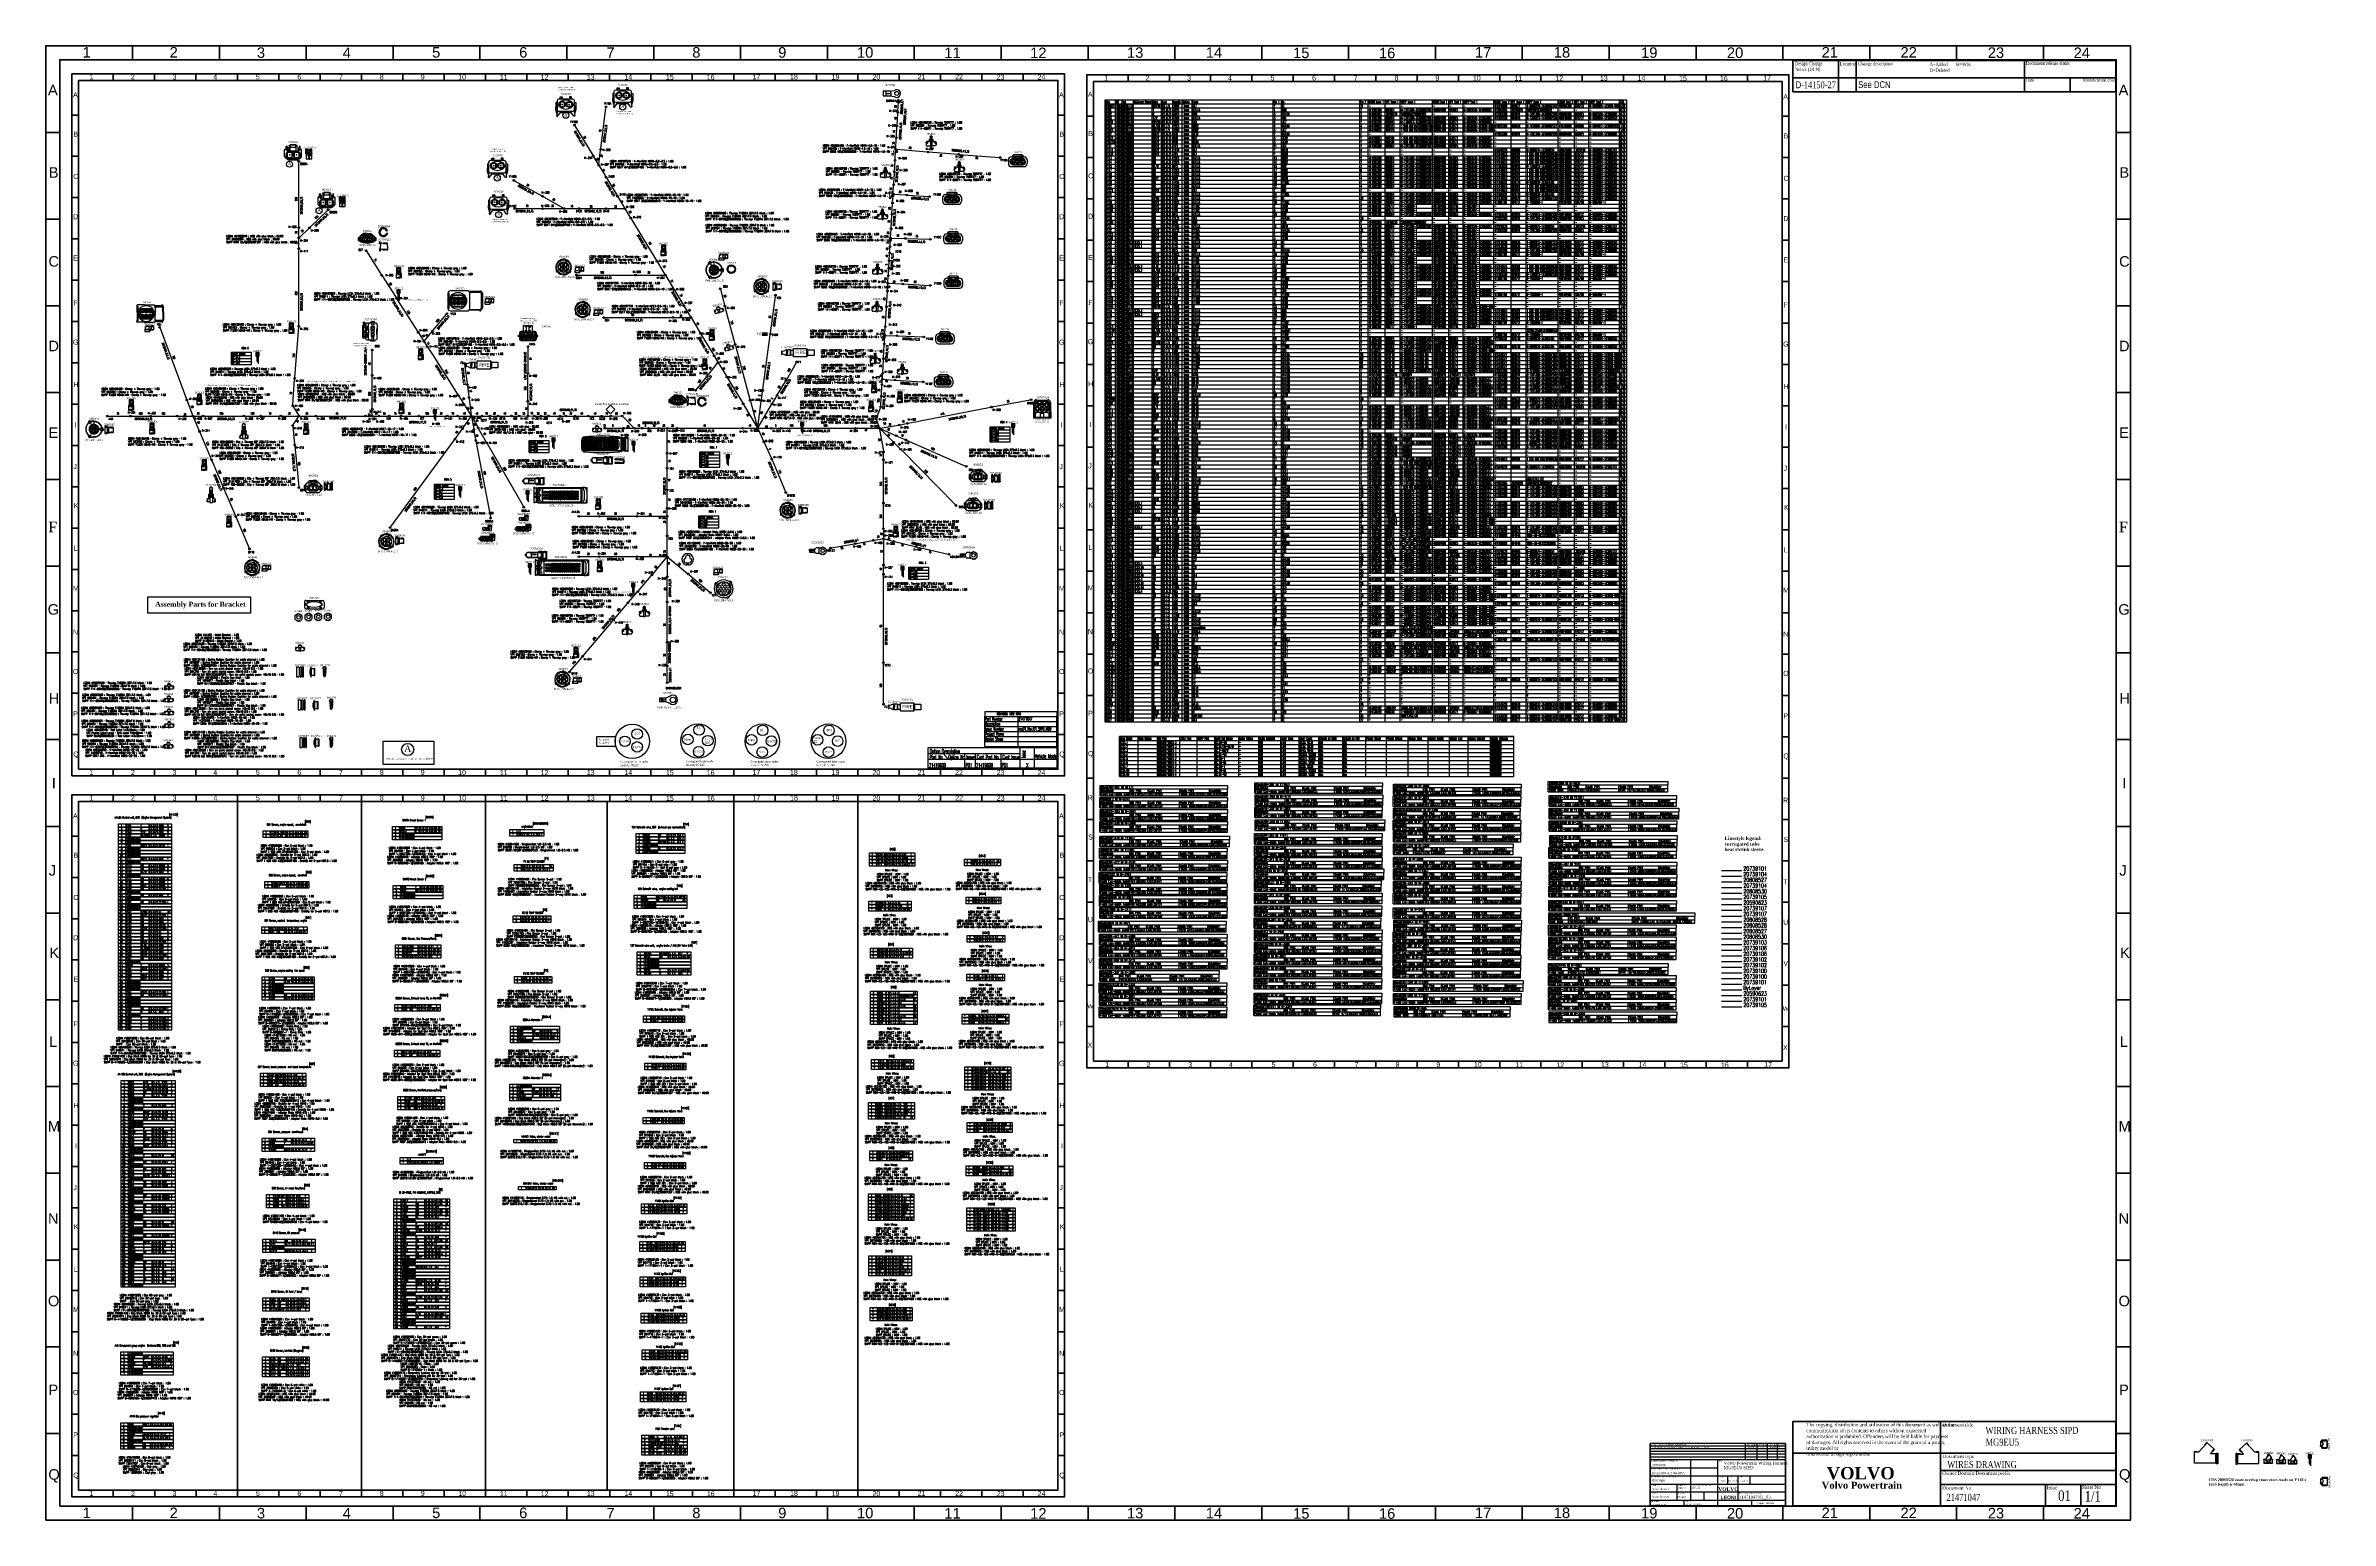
# Model space of a CAD drawing. Header units: millimetres. Extents: x -78 to 6757, y -2226 to 2184.
import ezdxf
from ezdxf.enums import TextEntityAlignment as Align

# ---------------------------------------------------------------- set-up
doc = ezdxf.new("R2010")
doc.units = ezdxf.units.MM
doc.linetypes.add('DOT', pattern=[0.25, 0, -0.25])
for name, color, linetype in [('COVERINGS', 7, 'Continuous'), ('LAYER_0', 7, 'Continuous'), ('Leoni-Framelayer', 7, 'Continuous'), ('NODES', 7, 'Continuous'), ('SELECTION', 7, 'Continuous'), ('SYMBOLS', 7, 'Continuous'), ('TEXT', 7, 'Continuous')]:
    doc.layers.add(name, color=color, linetype=linetype)
doc.styles.add('CONNID', font='ARIAL.TTF', dxfattribs={"width": 0.8, "height": 15})
doc.styles.add('DEFAULT', font='simplex.shx', dxfattribs={"height": 3, "bigfont": 'bigfont.shx'})
doc.styles.add('HS-BUNDLE-DIMENSION', font='ROMANS.SHX', dxfattribs={"width": 0.6, "height": 6})
doc.styles.add('HS-COMP-DESCRIPTION', font='romans.shx', dxfattribs={"width": 0.6, "height": 6})
doc.styles.add('HS-INSULATION-LEGEND', font='ROMANS.SHX', dxfattribs={"width": 0.7, "height": 12})
doc.styles.add('HS-MULTI-LOCATION-COMP', font='ROMANS.SHX', dxfattribs={"width": 0.7, "height": 6})
doc.styles.add('HS-NODE', font='ROMANS.SHX', dxfattribs={"width": 0.7, "height": 6})
doc.styles.add('HS-PART-NO', font='ROMANS.SHX', dxfattribs={"width": 0.7, "height": 6})
doc.styles.add('HS-TABLE-COMPOSITE', font='ROMANS.SHX', dxfattribs={"width": 0.5, "height": 12})
doc.styles.add('HS-TABLE-INSULATION', font='ROMANS.SHX', dxfattribs={"width": 0.7, "height": 7})
doc.styles.add('HS-TABLE-INTERNAL', font='ROMANS.SHX', dxfattribs={"width": 0.5, "height": 10})
doc.styles.add('HS-TABLE-MULTICORE', font='ROMANS.SHX', dxfattribs={"width": 0.5, "height": 8})
doc.styles.add('HS-TABLE-WIRE', font='ROMANS.SHX', dxfattribs={"width": 0.5, "height": 8})
doc.styles.add('HS-WIRE', font='ROMANS.SHX', dxfattribs={"width": 0.7, "height": 6})
doc.styles.add('MONOTXT', font='txt')
doc.styles.get("Standard").update_dxf_attribs({"font": 'TIMES.TTF'})
doc.styles.add('TEXT', font='ARIAL.TTF', dxfattribs={"width": 0.8, "height": 4})
doc.linetypes.add('20590623', pattern='A,0.0001,-0.2,[132,ltypeshp.shx,S=0.2,R=0,X=-0.2,Y=0],-0.2', length=0.4001)
doc.linetypes.add('20739100', pattern='A,0.0001,-0.2,[132,ltypeshp.shx,S=0.2,R=0,X=-0.2,Y=0],-0.2', length=0.4001)
doc.linetypes.add('20739101', pattern='A,0.0001,-0.2,[132,ltypeshp.shx,S=0.2,R=0,X=-0.2,Y=0],-0.2', length=0.4001)
doc.linetypes.add('20739102', pattern='A,0.0001,-0.2,[132,ltypeshp.shx,S=0.2,R=0,X=-0.2,Y=0],-0.2', length=0.4001)
doc.linetypes.add('20739103', pattern='A,0.0001,-0.2,[132,ltypeshp.shx,S=0.2,R=0,X=-0.2,Y=0],-0.2', length=0.4001)
doc.linetypes.add('20739104', pattern='A,0.0001,-0.2,[132,ltypeshp.shx,S=0.2,R=0,X=-0.2,Y=0],-0.2', length=0.4001)
doc.linetypes.add('20739105', pattern='A,0.0001,-0.2,[132,ltypeshp.shx,S=0.2,R=0,X=-0.2,Y=0],-0.2', length=0.4001)
doc.linetypes.add('20739106', pattern='A,0.0001,-0.2,[132,ltypeshp.shx,S=0.2,R=0,X=-0.2,Y=0],-0.2', length=0.4001)
doc.linetypes.add('20739107', pattern='A,0.0001,-0.2,[132,ltypeshp.shx,S=0.2,R=0,X=-0.2,Y=0],-0.2', length=0.4001)
doc.linetypes.add('20808527', pattern='A,0.4,-0.2,["X",Standard,S=0.3,R=0,X=-0.1,Y=-0.15],-0.2', length=0.8)
doc.linetypes.add('20808528', pattern='A,0.4,-0.2,["X",Standard,S=0.3,R=0,X=-0.1,Y=-0.15],-0.2', length=0.8)
doc.linetypes.add('20808530', pattern='A,0.4,-0.2,["X",Standard,S=0.3,R=0,X=-0.1,Y=-0.15],-0.2', length=0.8)
doc.linetypes.add('ZIPPED_TUBE', pattern='A,0.0001,-0.25,["~",Standard,S=1,R=0,X=-0.3,Y=-0.6],-0.25', length=0.5001)

# ---------------------------------------------------------------- blocks, each defined once
blk = doc.blocks.new('A2-frame')
at = {"layer": 'Leoni-Framelayer', "linetype": 'Continuous', "lineweight": 35}
for p, q in [((24.75, 898.58), (24.75, 902.58)), ((49.5, 898.58), (49.5, 902.58)), ((74.25, 898.58), (74.25, 902.58)), ((99, 898.58), (99, 902.58)), ((123.75, 898.58), (123.75, 902.58)), ((148.5, 898.58), (148.5, 902.58)), ((173.25, 898.58), (173.25, 902.58)), ((198, 898.58), (198, 902.58)), ((222.75, 898.58), (222.75, 902.58)), ((247.5, 898.58), (247.5, 902.58)), ((272.25, 898.58), (272.25, 902.58)), ((297, 898.58), (297, 902.58)), ((321.75, 898.58), (321.75, 902.58)), ((346.5, 898.58), (346.5, 902.58)), ((371.25, 898.58), (371.25, 902.58)), ((396, 898.58), (396, 902.58)), ((420.75, 898.58), (420.75, 902.58)), ((445.5, 898.58), (445.5, 902.58)), ((470.25, 898.58), (470.25, 902.58)), ((495, 898.58), (495, 902.58)), ((519.75, 898.58), (519.75, 902.58)), ((544.5, 898.58), (544.5, 902.58)), ((569.25, 898.58), (569.25, 902.58)), ((0, 877.88), (4, 877.88)), ((590, 877.88), (594, 877.88)), ((0, 853.17), (4, 853.17)), ((590, 853.17), (594, 853.17)), ((0, 828.47), (4, 828.47)), ((590, 828.47), (594, 828.47)), ((0, 803.76), (4, 803.76)), ((590, 803.76), (594, 803.76)), ((0, 779.06), (4, 779.06)), ((590, 779.06), (594, 779.06)), ((0, 754.35), (4, 754.35)), ((590, 754.35), (594, 754.35)), ((0, 729.64), (4, 729.64)), ((590, 729.64), (594, 729.64)), ((0, 704.94), (4, 704.94)), ((590, 704.94), (594, 704.94)), ((0, 680.23), (4, 680.23)), ((590, 680.23), (594, 680.23)), ((0, 655.53), (4, 655.53)), ((590, 655.53), (594, 655.53)), ((0, 630.82), (4, 630.82)), ((590, 630.82), (594, 630.82)), ((0, 606.11), (4, 606.11)), ((590, 606.11), (594, 606.11)), ((0, 581.41), (4, 581.41)), ((590, 581.41), (594, 581.41)), ((0, 556.7), (4, 556.7)), ((590, 556.7), (594, 556.7)), ((0, 532), (4, 532)), ((590, 532), (594, 532)), ((0, 507.29), (4, 507.29)), ((590, 507.29), (594, 507.29)), ((24.75, 482.58), (24.75, 486.58)), ((25.83, 486.58), (25.83, 486.58)), ((49.5, 482.58), (49.5, 486.58)), ((74.25, 482.58), (74.25, 486.58)), ((99, 482.58), (99, 486.58)), ((123.75, 482.58), (123.75, 486.58)), ((148.5, 482.58), (148.5, 486.58)), ((173.25, 482.58), (173.25, 486.58)), ((198, 482.58), (198, 486.58)), ((222.75, 482.58), (222.75, 486.58)), ((247.5, 482.58), (247.5, 486.58)), ((272.25, 482.58), (272.25, 486.58)), ((297, 482.58), (297, 486.58)), ((321.75, 482.58), (321.75, 486.58)), ((346.5, 482.58), (346.5, 486.58)), ((371.25, 482.58), (371.25, 486.58)), ((396, 482.58), (396, 486.58)), ((420.75, 482.58), (420.75, 486.58)), ((445.5, 482.58), (445.5, 486.58)), ((470.25, 482.58), (470.25, 486.58)), ((495, 482.58), (495, 486.58)), ((519.75, 482.58), (519.75, 486.58)), ((544.5, 482.58), (544.5, 486.58)), ((569.25, 482.58), (569.25, 486.58)), ((594, 482.58), (594, 486.58))]:
    blk.add_line(p, q, dxfattribs=at)
for points in [[(0, 482.58), (594, 482.58), (594, 902.58), (0, 902.58)], [(4, 486.58), (590, 486.58), (590, 898.58), (4, 898.58)]]:
    blk.add_lwpolyline(points, close=True, dxfattribs=at)
at = {"layer": 'Leoni-Framelayer', "linetype": 'Continuous', "lineweight": 35, "char_height": 3, "width": 0.34}
for s, insert, attachment_point in [('{\\fArial|b0|i0|c0|p34;1}', (10.51, 902.2), 1), ('{\\fArial|b0|i0|c0|p34;2}', (37.64, 902.2), 3), ('{\\fArial|b0|i0|c0|p34;3}', (62.52, 902.11), 3), ('{\\fArial|b0|i0|c0|p34;4}', (86.97, 902.07), 3), ('{\\fArial|b0|i0|c0|p34;5}', (110.11, 902.19), 1), ('{\\fArial|b0|i0|c0|p34;6}', (137.24, 902.2), 3), ('{\\fArial|b0|i0|c0|p34;7}', (162.11, 902.1), 3), ('{\\fArial|b0|i0|c0|p34;8}', (186.57, 902.18), 3), ('{\\fArial|b0|i0|c0|p34;9}', (208.71, 902.16), 1), ('{\\fArial|b0|i0|c0|p34;10}', (235.84, 902.17), 3), ('{\\fArial|b0|i0|c0|p34;11}', (260.72, 902.07), 3), ('{\\fArial|b0|i0|c0|p34;12}', (285.17, 902.04), 3), ('{\\fArial|b0|i0|c0|p34;13}', (308.1, 902.13), 1), ('{\\fArial|b0|i0|c0|p34;14}', (335.23, 902.13), 3), ('{\\fArial|b0|i0|c0|p34;15}', (360.1, 902.04), 3), ('{\\fArial|b0|i0|c0|p34;16}', (384.56, 902), 3), ('{\\fArial|b0|i0|c0|p34;17}', (407.24, 902.2), 1), ('{\\fArial|b0|i0|c0|p34;18}', (434.38, 902.21), 3), ('{\\fArial|b0|i0|c0|p34;19}', (459.25, 902.11), 3), ('{\\fArial|b0|i0|c0|p34;20}', (483.71, 902.08), 3), ('{\\fArial|b0|i0|c0|p34;21}', (506.03, 902.2), 1), ('{\\fArial|b0|i0|c0|p34;22}', (533.17, 902.2), 3), ('{\\fArial|b0|i0|c0|p34;23}', (558.04, 902.11), 3), ('{\\fArial|b0|i0|c0|p34;24}', (582.5, 902.07), 3), ('{\\fArial|b0|i0|c0|p34;A}', (0.65, 891.46), 1), ('{\\fArial|b0|i0|c0|p34;A}', (590.65, 891.46), 1), ('{\\fArial|b0|i0|c0|p34;B}', (0.87, 867.98), 1), ('{\\fArial|b0|i0|c0|p34;B}', (590.87, 867.98), 1), ('{\\fArial|b0|i0|c0|p34;C}', (0.79, 842.65), 1), ('{\\fArial|b0|i0|c0|p34;C}', (590.79, 842.65), 1), ('{\\fArial|b0|i0|c0|p34;D}', (0.76, 818.56), 1), ('{\\fArial|b0|i0|c0|p34;D}', (590.76, 818.56), 1), ('{\\fArial|b0|i0|c0|p34;E}', (0.81, 793.86), 1), ('{\\fArial|b0|i0|c0|p34;E}', (590.81, 793.86), 1), ('F', (0.74, 767), 1), ('F', (590.74, 767), 1), ('{\\fArial|b0|i0|c0|p34;G}', (0.57, 743.53), 1), ('{\\fArial|b0|i0|c0|p34;G}', (590.57, 743.53), 1), ('{\\fArial|b0|i0|c0|p34;H}', (0.87, 718.19), 1), ('{\\fArial|b0|i0|c0|p34;H}', (590.87, 718.19), 1), ('{\\fArial|b0|i0|c0|p34;I}', (1.74, 694.04), 1), ('{\\fArial|b0|i0|c0|p34;I}', (591.74, 694.04), 1), ('{\\fArial|b0|i0|c0|p34;J}', (0.85, 669.2), 1), ('{\\fArial|b0|i0|c0|p34;J}', (590.85, 669.2), 1), ('{\\fArial|b0|i0|c0|p34;K}', (1.07, 645.72), 1), ('{\\fArial|b0|i0|c0|p34;K}', (591.07, 645.72), 1), ('{\\fArial|b0|i0|c0|p34;L}', (0.98, 620.39), 1), ('{\\fArial|b0|i0|c0|p34;L}', (590.98, 620.39), 1), ('{\\fArial|b0|i0|c0|p34;M}', (0.64, 596.3), 1), ('{\\fArial|b0|i0|c0|p34;M}', (590.64, 596.3), 1), ('{\\fArial|b0|i0|c0|p34;N}', (0.65, 570.04), 1), ('{\\fArial|b0|i0|c0|p34;N}', (590.65, 570.04), 1), ('{\\fArial|b0|i0|c0|p34;O}', (0.63, 546.54), 1), ('{\\fArial|b0|i0|c0|p34;O}', (590.63, 546.54), 1), ('{\\fArial|b0|i0|c0|p34;P}', (0.78, 521.23), 1), ('{\\fArial|b0|i0|c0|p34;P}', (590.78, 521.23), 1), ('{\\fArial|b0|i0|c0|p34;Q}', (0.76, 497.14), 1), ('{\\fArial|b0|i0|c0|p34;Q}', (590.76, 497.14), 1), ('{\\fArial|b0|i0|c0|p34;1}', (10.51, 486.2), 1), ('{\\fArial|b0|i0|c0|p34;2}', (37.64, 486.2), 3), ('{\\fArial|b0|i0|c0|p34;3}', (62.52, 486.11), 3), ('{\\fArial|b0|i0|c0|p34;4}', (86.97, 486.07), 3), ('{\\fArial|b0|i0|c0|p34;5}', (110.11, 486.19), 1), ('{\\fArial|b0|i0|c0|p34;6}', (137.24, 486.2), 3), ('{\\fArial|b0|i0|c0|p34;7}', (162.11, 486.1), 3), ('{\\fArial|b0|i0|c0|p34;8}', (186.57, 486.18), 3), ('{\\fArial|b0|i0|c0|p34;9}', (208.71, 486.16), 1), ('{\\fArial|b0|i0|c0|p34;10}', (235.84, 486.17), 3), ('{\\fArial|b0|i0|c0|p34;11}', (260.72, 486.07), 3), ('{\\fArial|b0|i0|c0|p34;12}', (285.17, 486.04), 3), ('{\\fArial|b0|i0|c0|p34;13}', (308.1, 486.13), 1), ('{\\fArial|b0|i0|c0|p34;14}', (335.23, 486.13), 3), ('{\\fArial|b0|i0|c0|p34;15}', (360.1, 486.04), 3), ('{\\fArial|b0|i0|c0|p34;16}', (384.56, 486), 3), ('{\\fArial|b0|i0|c0|p34;17}', (407.24, 486.2), 1), ('{\\fArial|b0|i0|c0|p34;18}', (434.38, 486.21), 3), ('{\\fArial|b0|i0|c0|p34;19}', (459.25, 486.11), 3), ('{\\fArial|b0|i0|c0|p34;20}', (483.71, 486.08), 3), ('{\\fArial|b0|i0|c0|p34;21}', (506.03, 486.2), 1), ('{\\fArial|b0|i0|c0|p34;22}', (533.17, 486.2), 3), ('{\\fArial|b0|i0|c0|p34;23}', (558.04, 486.11), 3), ('{\\fArial|b0|i0|c0|p34;24}', (582.5, 486.07), 3)]:
    blk.add_mtext(s, dxfattribs=dict(at, insert=insert, attachment_point=attachment_point))
blk = doc.blocks.new('492225600B', base_point=(138.78, 108.08))
at = {"layer": 'SELECTION', "color": 7}
for points in [[(116.28, 112.18), (141.44, 139.31)], [(141.44, 139.31), (136, 133.44), (135.26, 134.12), (140.71, 139.99), (141.44, 139.31)], [(141.44, 139.31), (162.71, 119.59)], [(112.28, 112.18), (104.28, 112.18), (104.28, 113.18), (112.28, 113.18), (112.28, 112.18)], [(104.28, 78.176), (104.28, 112.18)], [(104.28, 112.18), (116.28, 112.18)], [(167.29, 78.176), (104.28, 78.176)], [(152.51, 108.59), (150.27, 106.18)], [(167.29, 106.18), (150.27, 106.18)], [(156.63, 113.04), (152.51, 108.59)], [(162.71, 119.59), (156.63, 113.04)], [(163.44, 118.91), (158, 113.05), (157.26, 113.73), (162.71, 119.59), (163.44, 118.91)], [(167.29, 106.18), (159.29, 106.18), (159.29, 107.18), (167.29, 107.18), (167.29, 106.18)], [(167.29, 105.67), (167.29, 106.18)], [(169.28, 78.674), (167.29, 78.674), (167.29, 105.67), (169.28, 105.67), (169.28, 78.674)], [(167.29, 78.674), (167.29, 78.176)], [(171.28, 76.175), (169.28, 76.175), (169.28, 108.17), (171.28, 108.17), (171.28, 76.175)], [(172.28, 78.675), (171.28, 78.675), (171.28, 105.68), (172.28, 105.68), (172.28, 78.675)], [(173.28, 76.175), (172.28, 76.175), (172.28, 108.18), (173.28, 108.18), (173.28, 76.175)]]:
    blk.add_lwpolyline(points, dxfattribs=at)
blk = doc.blocks.new('498109220')
at = {"layer": 'LAYER_0', "color": 7}
for points in [[(-7.5, 32.5), (-7.5, 22.5), (-5, 22.5), (-5, 7.6), (0, 0), (0, 22.5), (2.4, 22.5), (2.4, 32.5), (-7.5, 32.5)], [(-5, 30), (-5, 25), (0, 25), (0, 30), (-5, 30)]]:
    blk.add_lwpolyline(points, dxfattribs=at)
at = {"layer": 'LAYER_0', "color": 7, "linetype": 'Continuous', "insert": (-16.1, 40.3), "char_height": 6, "width": 590.658, "attachment_point": 1}
blk.add_mtext('{\\fArial|b0|i0|c0|p32;948211}', dxfattribs=at)
blk = doc.blocks.new('A2-header')
at = {"layer": 'Leoni-Framelayer', "linetype": 'Continuous', "lineweight": 60}
for points in [[(497.87, 486.74), (589.87, 486.74), (589.87, 510.74), (497.87, 510.74)], [(589.87, 510.74), (539.87, 510.74), (539.87, 486.74), (589.87, 486.74)]]:
    blk.add_lwpolyline(points, close=True, dxfattribs=at)
at = {"layer": 'Leoni-Framelayer', "linetype": 'Continuous', "lineweight": 35}
for points in [[(539.87, 510.74), (589.87, 510.74), (589.87, 501.73), (539.87, 501.74)], [(497.87, 486.74), (539.87, 486.74), (539.87, 501.74), (497.87, 501.74)], [(539.87, 492.74), (589.87, 492.74), (589.87, 496.74), (539.87, 496.74)], [(589.87, 486.74), (539.87, 486.74), (539.87, 492.74), (589.87, 492.74)], [(539.87, 486.74), (569.87, 486.74), (569.87, 492.74), (539.87, 492.74)], [(569.87, 486.74), (579.87, 486.74), (579.87, 492.74), (569.87, 492.74)]]:
    blk.add_lwpolyline(points, close=True, dxfattribs=at)
at = {"layer": 'Leoni-Framelayer', "linetype": 'Continuous', "lineweight": 35, "char_height": 1, "width": 34.2714, "attachment_point": 1, "style": 'TEXT'}
for s, insert in [('\\pt8;{\\fTimes New Roman|b0|i0|c0|p18;The copying, distribution and utilization of this document as well as the\\Pcommunication of its contents to others without expressed authorization is prohibited. Offenders will be held liable for payment of damages. All rights reserved in the event of the grant of a patent, utility model or \\Pornamental design registration.}', (501.68, 510.31)), ('\\pt8;{\\fTimes New Roman|b0|i0|c0|p18;Document title}', (540.45, 510.24)), ('\\pt8;{\\fTimes New Roman|b0|i0|c0|p18;Document type}', (540.5, 501.31)), ('\\pt8;{\\fTimes New Roman|b0|i0|c0|p18;Owner Domain:Document prefix}', (540.4, 496.49)), ('\\pt8;{\\fTimes New Roman|b0|i0|c0|p18;Document No}', (540.4, 492.28)), ('\\pt8;{\\fTimes New Roman|b0|i0|c0|p18;Issue}', (570.2, 492.4)), ('\\pt8;{\\fTimes New Roman|b0|i0|c0|p18;Sheet No}', (580.21, 492.52))]:
    blk.add_mtext(s, dxfattribs=dict(at, insert=insert))
at = {"layer": 'Leoni-Framelayer', "color": 251, "linetype": 'ByBlock', "attachment_point": 7, "line_spacing_factor": 0.903613, "style": 'DEFAULT'}
for s, insert, char_height in [('{\\fRomantic|b1|i0|c2|p2;\\H0.7x;\\C256;VOLVO}', (507.48, 494.17), 5), ('{\\fRomantic|b1|i0|c2|p2;\\C256;Volvo Powertrain}', (506.05, 491.53), 2)]:
    blk.add_mtext(s, dxfattribs=dict(at, insert=insert, char_height=char_height))
blk = doc.blocks.new('A2-upper')
at = {"layer": 'Leoni-Framelayer', "linetype": 'Continuous', "lineweight": 35}
blk.add_line((576.71, 889.36), (576.71, 893.36), dxfattribs=at)
for points in [[(497.74, 889.36), (589.74, 889.36), (589.74, 898.36), (497.74, 898.36)], [(497.74, 889.36), (510.74, 889.36), (510.74, 898.36), (497.74, 898.36)], [(510.74, 889.36), (515.74, 889.36), (515.74, 898.36), (510.74, 898.36)], [(515.74, 889.36), (563.74, 889.36), (563.74, 898.36), (515.74, 898.36)], [(497.74, 889.36), (589.74, 889.36), (589.74, 893.36), (497.74, 893.36)]]:
    blk.add_lwpolyline(points, close=True, dxfattribs=at)
at = {"layer": 'Leoni-Framelayer', "color": 3, "linetype": 'Continuous', "attachment_point": 1, "style": 'HS-TABLE-INSULATION'}
for s, insert, char_height, width in [('{\\fTimes New Roman|b0|i0|c0|p18;\\C256;Design Change\\PNotice (DCN)}', (498.25, 897.99), 1, 10.1829), ('{\\fTimes New Roman|b0|i0|c0|p18;\\C256;Location}', (511.14, 897.9), 1, 10.1829), ('{\\fTimes New Roman|b0|i0|c0|p18;\\C256;Change description}', (516.34, 897.95), 1, 10.1829), ('{\\fTimes New Roman|b0|i0|c0|p18;\\C256;A=Added\\PD=Deleted}', (536.72, 897.76), 1, 10.1829), ('{\\fTimes New Roman|b0|i0|c0|p18;\\C256;W=Was}', (544.11, 897.72), 1, 10.1829), ('{\\fTimes New Roman|b0|i0|c0|p18;\\H0.8333x;\\C256;Date\\H1.2x;                                    \\H0.8333x;Modification count}', (564.07, 893.27), 1.2, 23.4186), ('{\\fTimes New Roman|b0|i0|c0|p18;\\C256;Document release status}', (564.14, 898.07), 1, 15.8653)]:
    blk.add_mtext(s, dxfattribs=dict(at, insert=insert, char_height=char_height, width=width))
blk = doc.blocks.new('1st page')
at = {"color": 92, "linetype": 'Continuous'}
blk.add_lwpolyline([(0, 0), (0, 2100), (2970, 2100), (2970, 0), (0, 0), (0, 0)], dxfattribs=at)
at = {"layer": 'Leoni-Framelayer', "linetype": 'Continuous', "lineweight": 35}
for p, q in [((123.8, 2080), (123.8, 2100)), ((247.5, 2080), (247.5, 2100)), ((371.3, 2080), (371.3, 2100)), ((495, 2080), (495, 2100)), ((618.8, 2080), (618.8, 2100)), ((742.5, 2080), (742.5, 2100)), ((866.3, 2080), (866.3, 2100)), ((990, 2080), (990, 2100)), ((1113.8, 2080), (1113.8, 2100)), ((1237.5, 2080), (1237.5, 2100)), ((1361.2, 2080), (1361.2, 2100)), ((1485, 2080), (1485, 2100)), ((1608.8, 2080), (1608.8, 2100)), ((1732.5, 2080), (1732.5, 2100)), ((1856.2, 2080), (1856.2, 2100)), ((1980, 2080), (1980, 2100)), ((2103.8, 2080), (2103.8, 2100)), ((2227.5, 2080), (2227.5, 2100)), ((2351.2, 2080), (2351.2, 2100)), ((2475, 2080), (2475, 2100)), ((2598.8, 2080), (2598.8, 2100)), ((2722.5, 2080), (2722.5, 2100)), ((2846.2, 2080), (2846.2, 2100)), ((0, 494.1), (20, 494.1)), ((0, 370.6), (20, 370.6)), ((2950, 370.6), (2970, 370.6)), ((0, 247.1), (20, 247.1)), ((2950, 247.1), (2970, 247.1)), ((0, 123.5), (20, 123.5)), ((2950, 123.5), (2970, 123.5)), ((123.8, 0), (123.8, 20)), ((247.5, 0), (247.5, 20)), ((371.3, 0), (371.3, 20)), ((495, 0), (495, 20)), ((618.8, 0), (618.8, 20)), ((742.5, 0), (742.5, 20)), ((866.3, 0), (866.3, 20)), ((990, 0), (990, 20)), ((1113.8, 0), (1113.8, 20)), ((1237.5, 0), (1237.5, 20)), ((1361.2, 0), (1361.2, 20)), ((1485, 0), (1485, 20)), ((1608.8, 0), (1608.8, 20)), ((1732.5, 0), (1732.5, 20)), ((1856.2, 0), (1856.2, 20)), ((2970, 0), (2970, 20))]:
    blk.add_line(p, q, dxfattribs=at)
for points in [[(0, 0), (2970, 0), (2970, 2100), (0, 2100)], [(20, 20), (2950, 20), (2950, 2080), (20, 2080)]]:
    blk.add_lwpolyline(points, close=True, dxfattribs=at)
at = {"layer": 'Leoni-Framelayer', "linetype": 'Continuous', "lineweight": 35, "char_height": 15}
for s, insert, width, attachment_point in [('{\\fArial|b0|i0|c0|p34;1}', (52.5, 2098.1), 125.559, 1), ('{\\fArial|b0|i0|c0|p34;2}', (188.2, 2098.1), 1.7, 3), ('{\\fArial|b0|i0|c0|p34;3}', (312.6, 2097.6), 1.7, 3), ('{\\fArial|b0|i0|c0|p34;4}', (434.9, 2097.4), 1.7, 3), ('{\\fArial|b0|i0|c0|p34;5}', (550.5, 2098), 1.7, 1), ('{\\fArial|b0|i0|c0|p34;6}', (686.2, 2098.1), 1.7, 3), ('{\\fArial|b0|i0|c0|p34;7}', (810.6, 2097.6), 1.7, 3), ('{\\fArial|b0|i0|c0|p34;8}', (932.9, 2098), 1.7, 3), ('{\\fArial|b0|i0|c0|p34;9}', (1043.6, 2097.9), 1.7, 1), ('{\\fArial|b0|i0|c0|p34;10}', (1179.2, 2097.9), 1.7, 3), ('{\\fArial|b0|i0|c0|p34;11}', (1303.6, 2097.4), 1.7, 3), ('{\\fArial|b0|i0|c0|p34;12}', (1425.9, 2097.3), 1.7, 3), ('{\\fArial|b0|i0|c0|p34;13}', (1540.5, 2097.7), 1.7, 1), ('{\\fArial|b0|i0|c0|p34;14}', (1676.2, 2097.7), 1.7, 3), ('{\\fArial|b0|i0|c0|p34;15}', (1800.5, 2097.3), 1.7, 3), ('{\\fArial|b0|i0|c0|p34;16}', (1922.8, 2097.1), 1.7, 3), ('{\\fArial|b0|i0|c0|p34;17}', (2036.2, 2098.1), 1.7, 1), ('{\\fArial|b0|i0|c0|p34;18}', (2171.9, 2098.1), 1.7, 3), ('{\\fArial|b0|i0|c0|p34;19}', (2296.3, 2097.6), 1.7, 3), ('{\\fArial|b0|i0|c0|p34;20}', (2418.5, 2097.5), 1.7, 3), ('{\\fArial|b0|i0|c0|p34;21}', (2530.2, 2098.1), 1.7, 1), ('{\\fArial|b0|i0|c0|p34;22}', (2665.8, 2098.1), 1.7, 3), ('{\\fArial|b0|i0|c0|p34;23}', (2790.2, 2097.6), 1.7, 3), ('{\\fArial|b0|i0|c0|p34;24}', (2912.5, 2097.5), 1.7, 3), ('{\\fArial|b0|i0|c0|p34;M}', (3.2, 568.6), 1.7, 1), ('{\\fArial|b0|i0|c0|p34;N}', (3.2, 437.3), 1.7, 1), ('{\\fArial|b0|i0|c0|p34;N}', (2953.2, 437.3), 1.7, 1), ('{\\fArial|b0|i0|c0|p34;O}', (3.1, 319.8), 1.7, 1), ('{\\fArial|b0|i0|c0|p34;O}', (2953.1, 319.8), 1.7, 1), ('{\\fArial|b0|i0|c0|p34;P}', (3.9, 193.2), 1.7, 1), ('{\\fArial|b0|i0|c0|p34;P}', (2953.9, 193.2), 1.7, 1), ('{\\fArial|b0|i0|c0|p34;Q}', (3.8, 72.8), 1.7, 1), ('{\\fArial|b0|i0|c0|p34;Q}', (2953.8, 72.8), 1.7, 1), ('{\\fArial|b0|i0|c0|p34;1}', (52.5, 18.1), 1.7, 1), ('{\\fArial|b0|i0|c0|p34;2}', (188.2, 18.1), 1.7, 3), ('{\\fArial|b0|i0|c0|p34;3}', (312.6, 17.6), 1.7, 3), ('{\\fArial|b0|i0|c0|p34;4}', (434.9, 17.4), 1.7, 3), ('{\\fArial|b0|i0|c0|p34;5}', (550.5, 18), 1.7, 1), ('{\\fArial|b0|i0|c0|p34;6}', (686.2, 18.1), 1.7, 3), ('{\\fArial|b0|i0|c0|p34;7}', (810.6, 17.6), 1.7, 3), ('{\\fArial|b0|i0|c0|p34;8}', (932.9, 18), 1.7, 3), ('{\\fArial|b0|i0|c0|p34;9}', (1043.6, 17.9), 1.7, 1), ('{\\fArial|b0|i0|c0|p34;10}', (1179.2, 17.9), 1.7, 3), ('{\\fArial|b0|i0|c0|p34;11}', (1303.6, 17.4), 1.7, 3), ('{\\fArial|b0|i0|c0|p34;12}', (1425.9, 17.3), 1.7, 3), ('{\\fArial|b0|i0|c0|p34;13}', (1540.5, 17.7), 1.7, 1), ('{\\fArial|b0|i0|c0|p34;14}', (1676.2, 17.7), 1.7, 3), ('{\\fArial|b0|i0|c0|p34;15}', (1800.5, 17.3), 1.7, 3)]:
    blk.add_mtext(s, dxfattribs=dict(at, insert=insert, width=width, attachment_point=attachment_point))
blk = doc.blocks.new('3rd page_new')
at = {"color": 92, "linetype": 'Continuous'}
blk.add_lwpolyline([(5136.5, -873), (3036.5, -873), (3036.5, 2097), (5136.5, 2097), (5136.5, -873), (5136.5, -873)], dxfattribs=at)
at = {"layer": 'Leoni-Framelayer', "linetype": 'Continuous', "lineweight": 35}
for p, q in [((3160, 2077), (3160, 2097)), ((3283.5, 2077), (3283.5, 2097)), ((3407, 2077), (3407, 2097)), ((3530.6, 2077), (3530.6, 2097)), ((3654.1, 2077), (3654.1, 2097)), ((3777.6, 2077), (3777.6, 2097)), ((3901.2, 2077), (3901.2, 2097)), ((4024.7, 2077), (4024.7, 2097)), ((4148.2, 2077), (4148.2, 2097)), ((4271.8, 2077), (4271.8, 2097)), ((4395.3, 2077), (4395.3, 2097)), ((4518.8, 2077), (4518.8, 2097)), ((4642.3, 2077), (4642.3, 2097)), ((4765.9, 2077), (4765.9, 2097)), ((4889.4, 2077), (4889.4, 2097)), ((5012.9, 2077), (5012.9, 2097)), ((5136.5, 2097), (5116.5, 2097)), ((3056.5, 1973.2), (3036.5, 1973.2)), ((3056.5, 1849.5), (3036.5, 1849.5)), ((3056.5, 1725.7), (3036.5, 1725.7)), ((3056.5, 1602), (3036.5, 1602)), ((3056.5, 1478.2), (3036.5, 1478.2)), ((3056.5, 1354.5), (3036.5, 1354.5)), ((3056.5, 1230.7), (3036.5, 1230.7)), ((3056.5, 1107), (3036.5, 1107)), ((3056.5, 983.2), (3036.5, 983.2)), ((3056.5, 859.5), (3036.5, 859.5)), ((3056.5, 735.7), (3036.5, 735.7)), ((3056.5, 612), (3036.5, 612)), ((3056.5, 488.2), (3036.5, 488.2)), ((3056.5, 364.5), (3036.5, 364.5)), ((3056.5, 240.7), (3036.5, 240.7)), ((3056.5, 117), (3036.5, 117)), ((3056.5, -6.8), (3036.5, -6.8)), ((3056.5, -130.5), (3036.5, -130.5)), ((3056.5, -254.3), (3036.5, -254.3)), ((3056.5, -378), (3036.5, -378)), ((3056.5, -501.8), (3036.5, -501.8)), ((3056.5, -625.5), (3036.5, -625.5)), ((3056.5, -749.3), (3036.5, -749.3)), ((5136.5, -749.3), (5116.5, -749.3)), ((3160, -873), (3160, -853)), ((3283.5, -873), (3283.5, -853)), ((3407, -873), (3407, -853)), ((3530.6, -873), (3530.6, -853)), ((3654.1, -873), (3654.1, -853)), ((3777.6, -873), (3777.6, -853)), ((3901.2, -873), (3901.2, -853)), ((4024.7, -873), (4024.7, -853)), ((4148.2, -873), (4148.2, -853)), ((4271.8, -873), (4271.8, -853)), ((4395.3, -873), (4395.3, -853)), ((4518.8, -873), (4518.8, -853)), ((4642.3, -873), (4642.3, -853)), ((4765.9, -873), (4765.9, -853)), ((4889.4, -873), (4889.4, -853)), ((5012.9, -873), (5012.9, -853))]:
    blk.add_line(p, q, dxfattribs=at)
for points in [[(5136.5, -873), (5136.5, 2097), (3036.5, 2097), (3036.5, -873)], [(5116.5, -853), (5116.5, 2077), (3056.5, 2077), (3056.5, -853)]]:
    blk.add_lwpolyline(points, close=True, dxfattribs=at)
at = {"layer": 'Leoni-Framelayer', "linetype": 'Continuous', "lineweight": 35, "char_height": 15}
for s, insert, width, attachment_point in [('{\\fArial|b0|i0|c0|p34;1}', (3088.4, 2094.9), 125.559, 1), ('{\\fArial|b0|i0|c0|p34;2}', (3224.1, 2094.9), 1.7, 3), ('{\\fArial|b0|i0|c0|p34;3}', (3348.4, 2094.5), 1.7, 3), ('{\\fArial|b0|i0|c0|p34;4}', (3470.7, 2094.3), 1.7, 3), ('{\\fArial|b0|i0|c0|p34;5}', (3586.4, 2094.9), 1.7, 1), ('{\\fArial|b0|i0|c0|p34;6}', (3722.1, 2094.9), 1.7, 3), ('{\\fArial|b0|i0|c0|p34;7}', (3846.4, 2094.4), 1.7, 3), ('{\\fArial|b0|i0|c0|p34;8}', (3968.7, 2094.8), 1.7, 3), ('{\\fArial|b0|i0|c0|p34;9}', (4079.4, 2094.7), 1.7, 1), ('{\\fArial|b0|i0|c0|p34;10}', (4215.1, 2094.8), 1.7, 3), ('{\\fArial|b0|i0|c0|p34;11}', (4339.4, 2094.3), 1.7, 3), ('{\\fArial|b0|i0|c0|p34;12}', (4461.7, 2094.1), 1.7, 3), ('{\\fArial|b0|i0|c0|p34;13}', (4571.8, 2094.4), 1.7, 1), ('{\\fArial|b0|i0|c0|p34;14}', (4707.5, 2094.4), 1.7, 3), ('{\\fArial|b0|i0|c0|p34;15}', (4831.8, 2094), 1.7, 3), ('{\\fArial|b0|i0|c0|p34;16}', (4954.1, 2093.8), 1.7, 3), ('{\\fArial|b0|i0|c0|p34;17}', (5083.6, 2094.9), 1.7, 3), ('{\\fArial|b0|i0|c0|p34;A}', (3039.7, 2046), 1.7, 1), ('{\\fArial|b0|i0|c0|p34;B}', (3040.8, 1928.6), 1.7, 1), ('{\\fArial|b0|i0|c0|p34;C}', (3040.3, 1801.9), 1.7, 1), ('{\\fArial|b0|i0|c0|p34;D}', (3040.2, 1681.5), 1.7, 1), ('{\\fArial|b0|i0|c0|p34;E}', (3040.4, 1557.9), 1.7, 1), ('F', (3040.1, 1423.7), 1.7, 1), ('{\\fArial|b0|i0|c0|p34;G}', (3039.2, 1306.3), 1.7, 1), ('{\\fArial|b0|i0|c0|p34;H}', (3040.7, 1179.6), 1.7, 1), ('{\\fArial|b0|i0|c0|p34;I}', (3045.1, 1058.8), 1.7, 1), ('{\\fArial|b0|i0|c0|p34;J}', (3040.6, 934.6), 1.7, 1), ('{\\fArial|b0|i0|c0|p34;K}', (3041.7, 817.3), 1.7, 1), ('{\\fArial|b0|i0|c0|p34;L}', (3041.3, 690.6), 1.7, 1), ('{\\fArial|b0|i0|c0|p34;M}', (3039.6, 570.1), 1.7, 1), ('{\\fArial|b0|i0|c0|p34;N}', (3039.6, 438.9), 1.7, 1), ('{\\fArial|b0|i0|c0|p34;O}', (3039.5, 321.4), 1.7, 1), ('{\\fArial|b0|i0|c0|p34;P}', (3040.3, 194.8), 1.7, 1), ('{\\fArial|b0|i0|c0|p34;Q}', (3040.2, 74.4), 1.7, 1), ('{\\fArial|b0|i0|c0|p34;R}', (3039.2, -57.9), 1.7, 1), ('{\\fArial|b0|i0|c0|p34;S}', (3040.3, -175.3), 1.7, 1), ('{\\fArial|b0|i0|c0|p34;T}', (3039.9, -301.9), 1.7, 1), ('{\\fArial|b0|i0|c0|p34;U}', (3039.8, -422.4), 1.7, 1), ('{\\fArial|b0|i0|c0|p34;V}', (3040, -545.9), 1.7, 1), ('W', (3036, -680.7), 1.7, 1), ('W', (5116.4, -687.9), 1.7, 1), ('{\\fArial|b0|i0|c0|p34;X}', (3038.8, -797.6), 1.7, 1), ('{\\fArial|b0|i0|c0|p34;X}', (5119.3, -804.8), 1.7, 1), ('{\\fArial|b0|i0|c0|p34;1}', (3091.4, -855.6), 125.559, 1), ('{\\fArial|b0|i0|c0|p34;2}', (3227, -855.6), 1.7, 3), ('{\\fArial|b0|i0|c0|p34;3}', (3351.4, -856.1), 1.7, 3), ('{\\fArial|b0|i0|c0|p34;4}', (3473.7, -856.3), 1.7, 3), ('{\\fArial|b0|i0|c0|p34;5}', (3589.4, -855.7), 1.7, 1), ('{\\fArial|b0|i0|c0|p34;6}', (3725, -855.6), 1.7, 3), ('{\\fArial|b0|i0|c0|p34;7}', (3849.4, -856.1), 1.7, 3), ('{\\fArial|b0|i0|c0|p34;8}', (3971.7, -855.7), 1.7, 3), ('{\\fArial|b0|i0|c0|p34;9}', (4082.4, -855.8), 1.7, 1), ('{\\fArial|b0|i0|c0|p34;10}', (4218.1, -855.8), 1.7, 3), ('{\\fArial|b0|i0|c0|p34;11}', (4342.4, -856.3), 1.7, 3), ('{\\fArial|b0|i0|c0|p34;12}', (4464.7, -856.4), 1.7, 3), ('{\\fArial|b0|i0|c0|p34;13}', (4574.8, -856.2), 1.7, 1), ('{\\fArial|b0|i0|c0|p34;14}', (4710.5, -856.1), 1.7, 3), ('{\\fArial|b0|i0|c0|p34;15}', (4834.8, -856.6), 1.7, 3), ('{\\fArial|b0|i0|c0|p34;16}', (4957.1, -856.8), 1.7, 3), ('{\\fArial|b0|i0|c0|p34;17}', (5086.6, -855.7), 1.7, 3)]:
    blk.add_mtext(s, dxfattribs=dict(at, insert=insert, width=width, attachment_point=attachment_point))
blk = doc.blocks.new('3rd page_new1')
at = {"layer": 'Leoni-Framelayer', "linetype": 'Continuous', "lineweight": 35}
for p, q in [((5136.5, -254.3), (5116.5, -254.3)), ((5136.5, -378), (5116.5, -378)), ((5136.5, -501.8), (5116.5, -501.8)), ((5136.5, -625.5), (5116.5, -625.5))]:
    blk.add_line(p, q, dxfattribs=at)
at = {"linetype": 'ZIPPED_TUBE'}
blk.add_blockref('3rd page_new', (0, 0), dxfattribs=at)
blk.add_blockref('3rd page_new', (0, 0), dxfattribs=at)
at = {"layer": 'Leoni-Framelayer', "linetype": 'Continuous', "lineweight": 35, "char_height": 15, "width": 1.7, "attachment_point": 1}
for s, insert in [('{\\fArial|b0|i0|c0|p34;T}', (5120.4, -309.1)), ('{\\fArial|b0|i0|c0|p34;U}', (5120.2, -429.6)), ('{\\fArial|b0|i0|c0|p34;V}', (5120.5, -553.1))]:
    blk.add_mtext(s, dxfattribs=dict(at, insert=insert))
blk = doc.blocks.new('3rdpage')
at = {"linetype": 'ZIPPED_TUBE'}
blk.add_blockref('3rd page_new1', (0, 0), dxfattribs=at)
blk = doc.blocks.new('3rdpage_')
at = {"layer": 'Leoni-Framelayer', "linetype": 'Continuous', "lineweight": 35}
for p, q in [((5136.5, 364.5), (5116.5, 364.5)), ((5136.5, 240.7), (5116.5, 240.7)), ((5136.5, 117), (5116.5, 117)), ((5136.5, -6.8), (5116.5, -6.8)), ((5136.5, -130.5), (5116.5, -130.5))]:
    blk.add_line(p, q, dxfattribs=at)
at = {"linetype": 'ZIPPED_TUBE'}
blk.add_blockref('3rdpage', (0, 0), dxfattribs=at)
at = {"layer": 'Leoni-Framelayer', "linetype": 'Continuous', "lineweight": 35, "char_height": 15, "width": 1.7, "attachment_point": 1}
for s, insert in [('{\\fArial|b0|i0|c0|p34;N}', (5120.1, 431.7)), ('{\\fArial|b0|i0|c0|p34;O}', (5120, 314.2)), ('{\\fArial|b0|i0|c0|p34;P}', (5120.7, 187.6)), ('{\\fArial|b0|i0|c0|p34;Q}', (5120.6, 67.2)), ('{\\fArial|b0|i0|c0|p34;R}', (5119.7, -65.1)), ('{\\fArial|b0|i0|c0|p34;S}', (5120.8, -182.5))]:
    blk.add_mtext(s, dxfattribs=dict(at, insert=insert))
blk = doc.blocks.new('A$C295F5BC3')
at = {"layer": 'LAYER_0', "color": 7}
for points in [[(1.5, 59.7), (0, 59.7)], [(0, 59.7), (0, 13.7)], [(0, 13.7), (1.5, 13.7)], [(1.5, 13.7), (1.5, 59.7)], [(1.5, 59.7), (2, 59.1), (2.5, 58.7), (3.2, 58.3), (3.9, 58.1), (4.9, 57.9), (5.9, 57.8), (6.9, 57.8), (7.9, 57.9)], [(7.9, 57.2), (1.5, 57.2)], [(1.5, 15.2), (7.8, 15.2)], [(1.5, 13.6), (2.2, 14), (2.9, 14.3), (3.6, 14.6), (4.4, 14.7), (5.2, 14.9), (6.1, 14.9), (6.9, 14.9), (7.8, 14.9)], [(2.1, 42.8), (7.9, 42.8)], [(2.1, 38.9), (2.1, 42.8)], [(7.9, 38.9), (2.1, 38.9)], [(2.1, 33.1), (7.8, 33.1)], [(2.1, 29.2), (2.1, 33.1)], [(7.8, 29.2), (2.1, 29.2)], [(7.8, 13.7), (7.8, 59.5)], [(7.8, 59.5), (8.9, 59.5)], [(7.8, 15.2), (12.7, 15.2)], [(8.9, 13.7), (7.8, 13.7)], [(13, 57.2), (7.9, 57.2)], [(8.9, 59.5), (8.9, 13.7)], [(8.9, 59.5), (8.9, 59.3), (9, 59.1), (9.2, 58.6), (9.5, 58.3), (9.9, 58), (10.6, 57.8), (11.4, 57.7), (12.2, 57.6), (13, 57.7)], [(8.9, 13.7), (8.9, 13.9), (8.9, 14), (9, 14.2), (9.1, 14.3), (9.3, 14.5), (9.4, 14.6), (9.6, 14.7), (9.8, 14.7), (10.1, 14.8), (10.5, 14.9), (10.9, 14.9), (11.2, 14.9), (12, 14.9), (12.7, 14.9)], [(136.4, 14.9), (12.6, 14.9)], [(12.8, 12.2), (12.8, 59.5)], [(12.8, 59.5), (147.2, 59.5)], [(12.8, 57.2), (143.1, 57.2)], [(12.8, 56.8), (136.7, 56.8)], [(19.9, 52.1), (12.8, 52.1)], [(19.8, 19.8), (12.8, 19.8)], [(147.2, 12.2), (12.8, 12.2)], [(16.5, 41.8), (13.1, 41.8)], [(13.1, 39.6), (17, 39.6)], [(17, 32.1), (13.1, 32.1)], [(13.1, 30.1), (16.5, 30.1)], [(16.5, 30.1), (16.3, 28.8), (16.3, 27.5), (16.5, 26.2), (16.8, 24.9), (17.3, 23.5), (18, 22.2), (19.8, 19.9)], [(16.5, 41.8), (16.6, 44.5), (17.3, 47.1), (17.9, 48.4), (18.6, 49.6), (20, 52.1)], [(17, 39.6), (17, 37.5)], [(20.9, 37.5), (17, 37.5)], [(17, 34.5), (20.9, 34.5)], [(17, 34.5), (17, 32.1)], [(20.9, 34.5), (20.9, 37.5)], [(26.5, 14.5), (26.5, 56.8)], [(143.1, 14.5), (26.5, 14.5)], [(26.8, 14.9), (26.8, 56.8)], [(31.6, 42.6), (31.6, 46.5), (35.5, 46.5), (35.5, 42.6), (31.6, 42.6)], [(31.6, 33.7), (31.6, 37.6), (35.5, 37.6), (35.5, 33.7), (31.6, 33.7)], [(31.6, 25.1), (31.6, 29.1), (35.5, 29.1), (35.5, 25.1), (31.6, 25.1)], [(39, 42.6), (39, 46.5), (42.9, 46.5), (42.9, 42.6), (39, 42.6)], [(39, 33.7), (39, 37.6), (42.9, 37.6), (42.9, 33.7), (39, 33.7)], [(39, 25.1), (39, 29.1), (42.9, 29.1), (42.9, 25.1), (39, 25.1)], [(47, 34.2), (50.9, 34.2), (50.9, 30.3), (47, 30.3), (47, 34.2)], [(47, 27.1), (50.9, 27.1), (50.9, 23.2), (47, 23.2), (47, 27.1)], [(47.1, 48.4), (51, 48.4), (51, 44.5), (47.1, 44.5), (47.1, 48.4)], [(47.1, 41.3), (51, 41.3), (51, 37.4), (47.1, 37.4), (47.1, 41.3)], [(53.3, 34.2), (57.2, 34.2), (57.2, 30.3), (53.3, 30.3), (53.3, 34.2)], [(53.3, 27.1), (57.2, 27.1), (57.2, 23.2), (53.3, 23.2), (53.3, 27.1)], [(53.4, 48.4), (57.3, 48.4), (57.3, 44.5), (53.4, 44.5), (53.4, 48.4)], [(53.4, 41.3), (57.3, 41.3), (57.3, 37.4), (53.4, 37.4), (53.4, 41.3)], [(59.6, 34.2), (63.5, 34.2), (63.5, 30.3), (59.6, 30.3), (59.6, 34.2)], [(59.6, 27.1), (63.5, 27.1), (63.5, 23.2), (59.6, 23.2), (59.6, 27.1)], [(59.7, 48.4), (63.6, 48.4), (63.6, 44.5), (59.7, 44.5), (59.7, 48.4)], [(59.7, 41.3), (63.6, 41.3), (63.6, 37.4), (59.7, 37.4), (59.7, 41.3)], [(65.8, 34.2), (69.8, 34.2), (69.8, 30.3), (65.8, 30.3), (65.8, 34.2)], [(65.8, 27.1), (69.8, 27.1), (69.8, 23.2), (65.8, 23.2), (65.8, 27.1)], [(65.9, 48.4), (69.9, 48.4), (69.9, 44.5), (65.9, 44.5), (65.9, 48.4)], [(65.9, 41.3), (69.9, 41.3), (69.9, 37.4), (65.9, 37.4), (65.9, 41.3)], [(72.1, 34.2), (76, 34.2), (76, 30.3), (72.1, 30.3), (72.1, 34.2)], [(72.1, 27.1), (76, 27.1), (76, 23.2), (72.1, 23.2), (72.1, 27.1)], [(72.2, 48.4), (76.1, 48.4), (76.1, 44.5), (72.2, 44.5), (72.2, 48.4)], [(72.2, 41.3), (76.1, 41.3), (76.1, 37.4), (72.2, 37.4), (72.2, 41.3)], [(78.4, 34.2), (82.3, 34.2), (82.3, 30.3), (78.4, 30.3), (78.4, 34.2)], [(78.4, 27.1), (82.3, 27.1), (82.3, 23.2), (78.4, 23.2), (78.4, 27.1)], [(78.5, 48.4), (82.4, 48.4), (82.4, 44.5), (78.5, 44.5), (78.5, 48.4)], [(78.5, 41.3), (82.4, 41.3), (82.4, 37.4), (78.5, 37.4), (78.5, 41.3)], [(84.8, 48.4), (88.8, 48.4), (88.8, 44.5), (84.8, 44.5), (84.8, 48.4)], [(84.8, 41.3), (88.8, 41.3), (88.8, 37.4), (84.8, 37.4), (84.8, 41.3)], [(84.8, 34.2), (88.7, 34.2), (88.7, 30.3), (84.8, 30.3), (84.8, 34.2)], [(84.8, 27.1), (88.7, 27.1), (88.7, 23.2), (84.8, 23.2), (84.8, 27.1)], [(91, 34.2), (94.9, 34.2), (94.9, 30.3), (91, 30.3), (91, 34.2)], [(91, 27.1), (94.9, 27.1), (94.9, 23.2), (91, 23.2), (91, 27.1)], [(91.1, 48.4), (95, 48.4), (95, 44.5), (91.1, 44.5), (91.1, 48.4)], [(91.1, 41.3), (95, 41.3), (95, 37.4), (91.1, 37.4), (91.1, 41.3)], [(97.3, 34.2), (101.2, 34.2), (101.2, 30.3), (97.3, 30.3), (97.3, 34.2)], [(97.3, 27.1), (101.2, 27.1), (101.2, 23.2), (97.3, 23.2), (97.3, 27.1)], [(97.4, 48.4), (101.3, 48.4), (101.3, 44.5), (97.4, 44.5), (97.4, 48.4)], [(97.4, 41.3), (101.3, 41.3), (101.3, 37.4), (97.4, 37.4), (97.4, 41.3)], [(103.6, 34.2), (107.5, 34.2), (107.5, 30.3), (103.6, 30.3), (103.6, 34.2)], [(103.6, 27.1), (107.5, 27.1), (107.5, 23.2), (103.6, 23.2), (103.6, 27.1)], [(103.7, 48.4), (107.6, 48.4), (107.6, 44.5), (103.7, 44.5), (103.7, 48.4)], [(103.7, 41.3), (107.6, 41.3), (107.6, 37.4), (103.7, 37.4), (103.7, 41.3)], [(109.8, 34.2), (113.8, 34.2), (113.8, 30.3), (109.8, 30.3), (109.8, 34.2)], [(109.8, 27.1), (113.8, 27.1), (113.8, 23.2), (109.8, 23.2), (109.8, 27.1)], [(109.9, 48.4), (113.9, 48.4), (113.9, 44.5), (109.9, 44.5), (109.9, 48.4)], [(109.9, 41.3), (113.9, 41.3), (113.9, 37.4), (109.9, 37.4), (109.9, 41.3)], [(116.1, 34.2), (120, 34.2), (120, 30.3), (116.1, 30.3), (116.1, 34.2)], [(116.1, 27.1), (120, 27.1), (120, 23.2), (116.1, 23.2), (116.1, 27.1)], [(116.2, 48.4), (120.1, 48.4), (120.1, 44.5), (116.2, 44.5), (116.2, 48.4)], [(116.2, 41.3), (120.1, 41.3), (120.1, 37.4), (116.2, 37.4), (116.2, 41.3)], [(122.4, 34), (126.3, 34), (126.3, 30.1), (122.4, 30.1), (122.4, 34)], [(122.4, 27.1), (126.3, 27.1), (126.3, 23.2), (122.4, 23.2), (122.4, 27.1)], [(122.5, 48.3), (126.4, 48.3), (126.4, 44.4), (122.5, 44.4), (122.5, 48.3)], [(122.5, 41.3), (126.4, 41.3), (126.4, 37.3), (122.5, 37.3), (122.5, 41.3)], [(128.7, 34), (132.6, 34), (132.6, 30.1), (128.7, 30.1), (128.7, 34)], [(128.7, 27.1), (132.6, 27.1), (132.6, 23.2), (128.7, 23.2), (128.7, 27.1)], [(128.8, 48.3), (132.7, 48.3), (132.7, 44.4), (128.8, 44.4), (128.8, 48.3)], [(128.8, 41.3), (132.7, 41.3), (132.7, 37.3), (128.8, 37.3), (128.8, 41.3)], [(136.3, 56.8), (139.9, 56.8)], [(139.9, 14.9), (136.3, 14.9)], [(140.2, 40.9), (143.6, 40.9)], [(143.6, 30.9), (140.2, 30.9)], [(140.5, 52.9), (140.5, 18.9)], [(143.8, 52.9), (143.8, 18.9)], [(147.2, 59.5), (158.6, 59.5)], [(158.6, 12.2), (147.2, 12.2)], [(150.8, 49.3), (150.8, 22.4)], [(159, 59.5), (159, 12.2)]]:
    blk.add_lwpolyline(points, dxfattribs=at)
for centre, radius in [((33.5, 44.5), 3.53), ((33.5, 35.6), 3.53), ((33.5, 27.1), 3.53), ((33.5, 44.5), 2.74), ((33.5, 35.6), 2.74), ((33.5, 27.1), 2.74), ((41, 44.5), 3.53), ((41, 35.6), 3.53), ((41, 27.1), 3.53), ((41, 44.5), 2.74), ((41, 35.6), 2.74), ((41, 27.1), 2.74), ((49, 32.2), 2.94), ((49, 25.2), 2.94), ((49.1, 46.4), 2.94), ((49.1, 39.4), 2.94), ((55.3, 32.2), 2.94), ((55.3, 25.2), 2.94), ((55.4, 46.4), 2.94), ((55.4, 39.4), 2.94), ((61.5, 32.2), 2.94), ((61.5, 25.2), 2.94), ((61.6, 46.4), 2.94), ((61.6, 39.4), 2.94), ((67.8, 32.2), 2.94), ((67.8, 25.2), 2.94), ((67.9, 46.4), 2.94), ((67.9, 39.4), 2.94), ((74.1, 32.2), 2.94), ((74.1, 25.2), 2.94), ((74.2, 46.4), 2.94), ((74.2, 39.4), 2.94), ((80.3, 32.2), 2.94), ((80.3, 25.2), 2.94), ((80.4, 46.4), 2.94), ((80.4, 39.4), 2.94), ((86.7, 32.2), 2.94), ((86.7, 25.2), 2.94), ((86.8, 46.4), 2.94), ((86.8, 39.4), 2.94), ((93, 32.2), 2.94), ((93, 25.2), 2.94), ((93.1, 46.4), 2.94), ((93.1, 39.4), 2.94), ((99.3, 32.2), 2.94), ((99.3, 25.2), 2.94), ((99.4, 46.4), 2.94), ((99.4, 39.4), 2.94), ((105.5, 32.2), 2.94), ((105.5, 25.2), 2.94), ((105.6, 46.4), 2.94), ((105.6, 39.4), 2.94), ((111.8, 32.2), 2.94), ((111.8, 25.2), 2.94), ((111.9, 46.4), 2.94), ((111.9, 39.4), 2.94), ((118.1, 32.2), 2.94), ((118.1, 25.2), 2.94), ((118.2, 46.4), 2.94), ((118.2, 39.4), 2.94), ((124.3, 32), 2.94), ((124.3, 25.2), 2.94), ((124.4, 46.3), 2.94), ((124.4, 39.3), 2.94), ((130.6, 32), 2.94), ((130.6, 25.2), 2.94), ((130.7, 46.3), 2.94), ((130.7, 39.3), 2.94)]:
    blk.add_circle(centre, radius, dxfattribs=at)
for centre, radius, start, end in [((136.7, 52.9), 3.87, 359.25, 89.254), ((136.7, 18.8), 3.87, 270.75, 0.74609), ((139.9, 52.9), 3.92, 0.0332, 90), ((139.9, 18.9), 3.92, 270, 0.0332), ((143, 49.4), 7.74, 359.22, 89.221), ((143, 22.3), 7.74, 270.78, 0.7793), ((147.2, 47.8), 11.8, 0, 90), ((147.2, 24), 11.8, 270, 0)]:
    blk.add_arc(centre, radius, start, end, dxfattribs=at)
for s, p in [('62', (32.5, 21)), ('60', (32.7, 49)), ('59', (39.8, 21)), ('57', (40.2, 49)), ('56', (47.9, 19.1)), ('53', (48.3, 50.9)), ('49', (54.3, 50.9)), ('52', (54.3, 19.1)), ('48', (61.1, 19.1)), ('45', (61.3, 50.9)), ('44', (66.8, 19.1)), ('41', (67.8, 50.9)), ('40', (73.2, 19.1)), ('37', (73.3, 51)), ('36', (79.2, 19.1)), ('33', (80.1, 51)), ('29', (85.8, 51)), ('32', (86.1, 19.2)), ('25', (91.7, 51)), ('28', (92.2, 19.2)), ('21', (98, 51)), ('24', (98.6, 19.2)), ('20', (104.6, 19.2)), ('17', (104.8, 51)), ('13', (110.9, 51)), ('16', (111.6, 19.2)), ('9', (117.5, 51.1)), ('12', (117.9, 19.2)), ('5', (123.9, 51.1)), ('8', (124.5, 19.2)), ('4', (130.5, 19.2)), ('1', (130.5, 51.1))]:
    blk.add_text(s, height=1.57, dxfattribs=at).set_placement(p)
at = {"layer": 'LAYER_0', "color": 7, "linetype": 'Continuous', "attachment_point": 1}
for s, insert, char_height, width in [('{\\fArial|b0|i0|c0|p32;20429842}', (56.4, 69.4), 6.3, 4488.452), ('{\\fArial|b0|i0|c0|p32;SOC.TYCO.62x1.5}', (46.5, 8.8), 6, 590.658)]:
    blk.add_mtext(s, dxfattribs=dict(at, insert=insert, char_height=char_height, width=width))
blk = doc.blocks.new('418615260')
at = {"layer": 'LAYER_0', "color": 7, "linetype": 'Continuous'}
blk.add_blockref('A$C295F5BC3', (-132.4, -5.7), dxfattribs=at)
blk = doc.blocks.new('A$C5DD641FC')
at = {"layer": 'LAYER_0', "color": 7}
for points in [[(1.5, 60.4), (0, 60.4)], [(0, 60.4), (0, 14.4)], [(0, 14.4), (1.5, 14.4)], [(1.5, 14.4), (1.5, 60.4)], [(1.5, 60.4), (2, 59.9), (2.5, 59.4), (3.2, 59.1), (3.9, 58.8), (4.9, 58.6), (5.9, 58.5), (6.9, 58.5), (7.9, 58.6)], [(7.9, 58), (1.5, 58)], [(1.5, 16), (7.8, 16)], [(1.5, 14.3), (2.2, 14.7), (2.9, 15), (3.6, 15.3), (4.4, 15.5), (5.2, 15.6), (6.1, 15.7), (6.9, 15.7), (7.8, 15.6)], [(2.1, 43.5), (7.9, 43.5)], [(2.1, 39.6), (2.1, 43.5)], [(7.9, 39.6), (2.1, 39.6)], [(2.1, 33.8), (7.8, 33.8)], [(2.1, 30), (2.1, 33.8)], [(7.8, 30), (2.1, 30)], [(7.8, 14.4), (7.8, 60.2)], [(7.8, 60.2), (8.9, 60.2)], [(7.8, 16), (12.7, 16)], [(8.9, 14.4), (7.8, 14.4)], [(13, 58), (7.9, 58)], [(8.9, 60.3), (8.9, 60), (9, 59.8), (9.2, 59.4), (9.5, 59), (9.9, 58.7), (10.6, 58.5), (11.4, 58.4), (12.2, 58.4), (13, 58.4)], [(8.9, 60.2), (8.9, 14.4)], [(8.9, 14.4), (8.9, 14.6), (8.9, 14.8), (9, 14.9), (9.1, 15.1), (9.3, 15.2), (9.4, 15.3), (9.6, 15.4), (9.8, 15.5), (10.1, 15.6), (10.5, 15.6), (10.9, 15.7), (11.2, 15.7), (12, 15.7), (12.7, 15.6)], [(136.4, 15.7), (12.6, 15.7)], [(12.8, 12.9), (12.8, 60.3)], [(12.8, 60.3), (147.2, 60.3)], [(12.8, 57.9), (143.1, 57.9)], [(12.8, 57.5), (136.7, 57.5)], [(19.9, 52.8), (12.8, 52.8)], [(19.8, 20.6), (12.8, 20.6)], [(147.2, 12.9), (12.8, 12.9)], [(16.5, 42.6), (13.1, 42.6)], [(13.1, 40.3), (17, 40.3)], [(17, 32.8), (13.1, 32.8)], [(13.1, 30.9), (16.5, 30.9)], [(16.5, 30.9), (16.3, 29.6), (16.3, 28.2), (16.5, 26.9), (16.8, 25.6), (17.3, 24.2), (18, 23), (19.8, 20.6)], [(16.5, 42.6), (16.6, 45.2), (17.3, 47.8), (17.9, 49.1), (18.6, 50.3), (20, 52.8)], [(17, 40.3), (17, 38.2)], [(20.9, 38.2), (17, 38.2)], [(17, 35.3), (20.9, 35.3)], [(17, 35.3), (17, 32.8)], [(20.9, 35.3), (20.9, 38.2)], [(26.5, 15.3), (26.5, 57.5)], [(143.1, 15.3), (26.5, 15.3)], [(26.8, 15.7), (26.8, 57.5)], [(31.6, 43.3), (31.6, 47.2), (35.5, 47.2), (35.5, 43.3), (31.6, 43.3)], [(31.6, 34.4), (31.6, 38.3), (35.5, 38.3), (35.5, 34.4), (31.6, 34.4)], [(31.6, 25.9), (31.6, 29.8), (35.5, 29.8), (35.5, 25.9), (31.6, 25.9)], [(39, 43.3), (39, 47.2), (42.9, 47.2), (42.9, 43.3), (39, 43.3)], [(39, 34.4), (39, 38.3), (42.9, 38.3), (42.9, 34.4), (39, 34.4)], [(39, 25.9), (39, 29.8), (42.9, 29.8), (42.9, 25.9), (39, 25.9)], [(47, 34.9), (50.9, 34.9), (50.9, 31), (47, 31), (47, 34.9)], [(47, 27.9), (50.9, 27.9), (50.9, 23.9), (47, 23.9), (47, 27.9)], [(47.1, 49.1), (51, 49.1), (51, 45.2), (47.1, 45.2), (47.1, 49.1)], [(47.1, 42.1), (51, 42.1), (51, 38.2), (47.1, 38.2), (47.1, 42.1)], [(53.3, 34.9), (57.2, 34.9), (57.2, 31), (53.3, 31), (53.3, 34.9)], [(53.3, 27.9), (57.2, 27.9), (57.2, 23.9), (53.3, 23.9), (53.3, 27.9)], [(53.4, 49.1), (57.3, 49.1), (57.3, 45.2), (53.4, 45.2), (53.4, 49.1)], [(53.4, 42.1), (57.3, 42.1), (57.3, 38.2), (53.4, 38.2), (53.4, 42.1)], [(59.6, 34.9), (63.5, 34.9), (63.5, 31), (59.6, 31), (59.6, 34.9)], [(59.6, 27.9), (63.5, 27.9), (63.5, 23.9), (59.6, 23.9), (59.6, 27.9)], [(59.7, 49.1), (63.6, 49.1), (63.6, 45.2), (59.7, 45.2), (59.7, 49.1)], [(59.7, 42.1), (63.6, 42.1), (63.6, 38.2), (59.7, 38.2), (59.7, 42.1)], [(65.8, 34.9), (69.8, 34.9), (69.8, 31), (65.8, 31), (65.8, 34.9)], [(65.8, 27.9), (69.8, 27.9), (69.8, 23.9), (65.8, 23.9), (65.8, 27.9)], [(65.9, 49.1), (69.9, 49.1), (69.9, 45.2), (65.9, 45.2), (65.9, 49.1)], [(65.9, 42.1), (69.9, 42.1), (69.9, 38.2), (65.9, 38.2), (65.9, 42.1)], [(72.1, 34.9), (76, 34.9), (76, 31), (72.1, 31), (72.1, 34.9)], [(72.1, 27.9), (76, 27.9), (76, 23.9), (72.1, 23.9), (72.1, 27.9)], [(72.2, 49.1), (76.1, 49.1), (76.1, 45.2), (72.2, 45.2), (72.2, 49.1)], [(72.2, 42.1), (76.1, 42.1), (76.1, 38.2), (72.2, 38.2), (72.2, 42.1)], [(78.4, 34.9), (82.3, 34.9), (82.3, 31), (78.4, 31), (78.4, 34.9)], [(78.4, 27.9), (82.3, 27.9), (82.3, 23.9), (78.4, 23.9), (78.4, 27.9)], [(78.5, 49.1), (82.4, 49.1), (82.4, 45.2), (78.5, 45.2), (78.5, 49.1)], [(78.5, 42.1), (82.4, 42.1), (82.4, 38.2), (78.5, 38.2), (78.5, 42.1)], [(84.8, 49.1), (88.8, 49.1), (88.8, 45.2), (84.8, 45.2), (84.8, 49.1)], [(84.8, 42.1), (88.8, 42.1), (88.8, 38.2), (84.8, 38.2), (84.8, 42.1)], [(84.8, 34.9), (88.7, 34.9), (88.7, 31), (84.8, 31), (84.8, 34.9)], [(84.8, 27.9), (88.7, 27.9), (88.7, 23.9), (84.8, 23.9), (84.8, 27.9)], [(91, 34.9), (94.9, 34.9), (94.9, 31), (91, 31), (91, 34.9)], [(91, 27.9), (94.9, 27.9), (94.9, 23.9), (91, 23.9), (91, 27.9)], [(91.1, 49.1), (95, 49.1), (95, 45.2), (91.1, 45.2), (91.1, 49.1)], [(91.1, 42.1), (95, 42.1), (95, 38.2), (91.1, 38.2), (91.1, 42.1)], [(97.3, 34.9), (101.2, 34.9), (101.2, 31), (97.3, 31), (97.3, 34.9)], [(97.3, 27.9), (101.2, 27.9), (101.2, 23.9), (97.3, 23.9), (97.3, 27.9)], [(97.4, 49.1), (101.3, 49.1), (101.3, 45.2), (97.4, 45.2), (97.4, 49.1)], [(97.4, 42.1), (101.3, 42.1), (101.3, 38.2), (97.4, 38.2), (97.4, 42.1)], [(103.6, 34.9), (107.5, 34.9), (107.5, 31), (103.6, 31), (103.6, 34.9)], [(103.6, 27.9), (107.5, 27.9), (107.5, 23.9), (103.6, 23.9), (103.6, 27.9)], [(103.7, 49.1), (107.6, 49.1), (107.6, 45.2), (103.7, 45.2), (103.7, 49.1)], [(103.7, 42.1), (107.6, 42.1), (107.6, 38.2), (103.7, 38.2), (103.7, 42.1)], [(109.8, 34.9), (113.8, 34.9), (113.8, 31), (109.8, 31), (109.8, 34.9)], [(109.8, 27.9), (113.8, 27.9), (113.8, 23.9), (109.8, 23.9), (109.8, 27.9)], [(109.9, 49.1), (113.9, 49.1), (113.9, 45.2), (109.9, 45.2), (109.9, 49.1)], [(109.9, 42.1), (113.9, 42.1), (113.9, 38.2), (109.9, 38.2), (109.9, 42.1)], [(116.1, 34.9), (120, 34.9), (120, 31), (116.1, 31), (116.1, 34.9)], [(116.1, 27.9), (120, 27.9), (120, 23.9), (116.1, 23.9), (116.1, 27.9)], [(116.2, 49.1), (120.1, 49.1), (120.1, 45.2), (116.2, 45.2), (116.2, 49.1)], [(116.2, 42.1), (120.1, 42.1), (120.1, 38.2), (116.2, 38.2), (116.2, 42.1)], [(122.4, 34.7), (126.3, 34.7), (126.3, 30.8), (122.4, 30.8), (122.4, 34.7)], [(122.4, 27.9), (126.3, 27.9), (126.3, 23.9), (122.4, 23.9), (122.4, 27.9)], [(122.5, 49), (126.4, 49), (126.4, 45.1), (122.5, 45.1), (122.5, 49)], [(122.5, 42), (126.4, 42), (126.4, 38.1), (122.5, 38.1), (122.5, 42)], [(128.7, 34.7), (132.6, 34.7), (132.6, 30.8), (128.7, 30.8), (128.7, 34.7)], [(128.7, 27.9), (132.6, 27.9), (132.6, 23.9), (128.7, 23.9), (128.7, 27.9)], [(128.8, 49), (132.7, 49), (132.7, 45.1), (128.8, 45.1), (128.8, 49)], [(128.8, 42), (132.7, 42), (132.7, 38.1), (128.8, 38.1), (128.8, 42)], [(136.3, 57.5), (139.9, 57.5)], [(139.9, 15.7), (136.3, 15.7)], [(140.2, 41.6), (143.6, 41.6)], [(143.6, 31.6), (140.2, 31.6)], [(140.5, 53.6), (140.5, 19.6)], [(143.8, 53.6), (143.8, 19.6)], [(147.2, 60.3), (158.6, 60.3)], [(158.6, 12.9), (147.2, 12.9)], [(150.8, 50.1), (150.8, 23.1)], [(159, 60.3), (159, 12.9)]]:
    blk.add_lwpolyline(points, dxfattribs=at)
for centre, radius in [((33.5, 45.3), 3.53), ((33.5, 36.3), 3.53), ((33.5, 27.8), 3.53), ((33.5, 45.3), 2.74), ((33.5, 36.3), 2.74), ((33.5, 27.8), 2.74), ((41, 45.3), 3.53), ((41, 36.3), 3.53), ((41, 27.8), 3.53), ((41, 45.3), 2.74), ((41, 36.3), 2.74), ((41, 27.8), 2.74), ((49, 33), 2.94), ((49, 25.9), 2.94), ((49.1, 47.2), 2.94), ((49.1, 40.1), 2.94), ((55.3, 33), 2.94), ((55.3, 25.9), 2.94), ((55.4, 47.2), 2.94), ((55.4, 40.1), 2.94), ((61.5, 33), 2.94), ((61.5, 25.9), 2.94), ((61.6, 47.2), 2.94), ((61.6, 40.1), 2.94), ((67.8, 33), 2.94), ((67.8, 25.9), 2.94), ((67.9, 47.2), 2.94), ((67.9, 40.1), 2.94), ((74.1, 33), 2.94), ((74.1, 25.9), 2.94), ((74.2, 47.2), 2.94), ((74.2, 40.1), 2.94), ((80.3, 33), 2.94), ((80.3, 25.9), 2.94), ((80.4, 47.2), 2.94), ((80.4, 40.1), 2.94), ((86.7, 33), 2.94), ((86.7, 25.9), 2.94), ((86.8, 47.2), 2.94), ((86.8, 40.1), 2.94), ((93, 33), 2.94), ((93, 25.9), 2.94), ((93.1, 47.2), 2.94), ((93.1, 40.1), 2.94), ((99.3, 33), 2.94), ((99.3, 25.9), 2.94), ((99.4, 47.2), 2.94), ((99.4, 40.1), 2.94), ((105.5, 33), 2.94), ((105.5, 25.9), 2.94), ((105.6, 47.2), 2.94), ((105.6, 40.1), 2.94), ((111.8, 33), 2.94), ((111.8, 25.9), 2.94), ((111.9, 47.2), 2.94), ((111.9, 40.1), 2.94), ((118.1, 33), 2.94), ((118.1, 25.9), 2.94), ((118.2, 47.2), 2.94), ((118.2, 40.1), 2.94), ((124.3, 32.8), 2.94), ((124.3, 25.9), 2.94), ((124.4, 47.1), 2.94), ((124.4, 40), 2.94), ((130.6, 32.8), 2.94), ((130.6, 25.9), 2.94), ((130.7, 47.1), 2.94), ((130.7, 40), 2.94)]:
    blk.add_circle(centre, radius, dxfattribs=at)
for centre, radius, start, end in [((136.7, 53.6), 3.87, 359.25, 89.254), ((136.7, 19.5), 3.87, 270.75, 0.74609), ((139.9, 53.6), 3.92, 0.0332, 90), ((139.9, 19.6), 3.92, 270, 0.0332), ((143, 50.2), 7.74, 359.22, 89.221), ((143, 23), 7.74, 270.78, 0.7793), ((147.2, 48.5), 11.8, 0, 90), ((147.2, 24.7), 11.8, 270, 0)]:
    blk.add_arc(centre, radius, start, end, dxfattribs=at)
for s, p in [('62', (32.5, 21.7)), ('60', (32.7, 49.8)), ('59', (39.8, 21.7)), ('57', (40.2, 49.8)), ('56', (47.9, 19.8)), ('53', (48.3, 51.6)), ('49', (54.3, 51.6)), ('52', (54.3, 19.8)), ('48', (61.1, 19.8)), ('45', (61.3, 51.6)), ('44', (66.8, 19.8)), ('41', (67.8, 51.6)), ('40', (73.2, 19.8)), ('37', (73.3, 51.7)), ('36', (79.2, 19.8)), ('33', (80.1, 51.7)), ('29', (85.8, 51.7)), ('32', (86.1, 19.9)), ('25', (91.7, 51.7)), ('28', (92.2, 19.9)), ('21', (98, 51.7)), ('24', (98.6, 19.9)), ('20', (104.6, 19.9)), ('17', (104.8, 51.7)), ('13', (110.9, 51.7)), ('16', (111.6, 20)), ('9', (117.5, 51.8)), ('12', (117.9, 20)), ('5', (123.9, 51.8)), ('8', (124.5, 20)), ('4', (130.5, 19.9)), ('1', (130.5, 51.8))]:
    blk.add_text(s, height=1.57, dxfattribs=at).set_placement(p)
at = {"layer": 'LAYER_0', "color": 7, "linetype": 'Continuous', "char_height": 6, "width": 590.658, "attachment_point": 1}
for s, insert in [('{\\fArial|b0|i0|c0|p32;20429843}', (58, 71.9)), ('{\\fArial|b0|i0|c0|p32;SOC.TYCO.62x1.5}', (47.7, 8.8))]:
    blk.add_mtext(s, dxfattribs=dict(at, insert=insert))
blk = doc.blocks.new('418615250')
at = {"layer": 'LAYER_0', "color": 7, "linetype": 'Continuous'}
blk.add_blockref('A$C5DD641FC', (109.7, 187.4), dxfattribs=at)
blk = doc.blocks.new('PACKARD1_68', base_point=(118.58, 142.87))
at = {"layer": 'SELECTION', "color": 7}
for points in [[(102.37, 144.73), (102.37, 170.84), (134.79, 170.84), (134.79, 144.73)], [(92.367, 130.59), (82.093, 130.59), (82.093, 134.73), (92.369, 134.73)], [(87.113, 143.31), (87.113, 134.73)], [(87.113, 130.59), (87.113, 122.01)], [(92.367, 134.73), (102.37, 134.73), (102.37, 144.73), (92.367, 144.73), (92.367, 134.73)], [(92.367, 120.59), (102.37, 120.59), (102.37, 130.59), (92.367, 130.59), (92.367, 120.59)], [(102.37, 149.31), (93.113, 149.31)], [(93.113, 116.01), (144.05, 116.01)], [(106.51, 134.73), (116.51, 134.73), (116.51, 144.73), (106.51, 144.73), (106.51, 134.73)], [(106.51, 120.59), (116.51, 120.59), (116.51, 130.59), (106.51, 130.59), (106.51, 120.59)], [(108.64, 146.19), (108.64, 153.08), (113.49, 153.08), (113.49, 164.82), (109.58, 164.82), (109.58, 168.28), (127.58, 168.28)], [(128.52, 149.31), (108.64, 149.31)], [(128.52, 146.19), (128.52, 153.08), (123.67, 153.08), (123.67, 164.82), (127.58, 164.82), (127.58, 168.28), (109.58, 168.28)], [(120.65, 134.73), (130.65, 134.73), (130.65, 144.73), (120.65, 144.73), (120.65, 134.73)], [(120.65, 120.59), (130.65, 120.59), (130.65, 130.59), (120.65, 130.59), (120.65, 120.59)], [(144.05, 149.31), (134.79, 149.31)], [(134.79, 134.73), (144.79, 134.73), (144.79, 144.73), (134.79, 144.73), (134.79, 134.73)], [(134.79, 120.59), (144.79, 120.59), (144.79, 130.59), (134.79, 130.59), (134.79, 120.59)], [(144.79, 130.59), (155.07, 130.59), (155.07, 134.73), (144.79, 134.73)], [(150.05, 134.73), (150.05, 143.31)], [(150.05, 122.01), (150.05, 130.59)]]:
    blk.add_lwpolyline(points, dxfattribs=at)
for centre, radius in [((97.367, 139.73), 7.071), ((97.367, 125.59), 7.071), ((104.44, 132.66), 1.637), ((111.51, 139.73), 7.071), ((111.51, 125.59), 7.071), ((118.58, 132.66), 1.637), ((125.65, 139.73), 7.071), ((125.65, 125.59), 7.071), ((132.72, 132.66), 1.637), ((139.79, 139.73), 7.071), ((139.79, 125.59), 7.071)]:
    blk.add_circle(centre, radius, dxfattribs=at)
for centre, start, end in [((93.113, 143.31), 90, 180), ((93.113, 122.01), 180, 270), ((144.05, 143.31), 0, 90), ((144.05, 122.01), 270, 0)]:
    blk.add_arc(centre, 6, start, end, dxfattribs=at)
for p in [(97.367, 139.73), (97.367, 125.59), (111.51, 139.73), (111.51, 125.59), (125.65, 139.73), (125.65, 125.59), (139.79, 139.73), (139.79, 125.59)]:
    blk.add_point(p, dxfattribs=at)
for s, p in [('A', (93.191, 116.3)), ('H', (100.04, 146.6)), ('B', (107.61, 116.23)), ('G', (113.52, 146.6)), ('C', (121.81, 116.23)), ('F', (128.95, 146.53)), ('D', (136.31, 116.16)), ('E', (142.14, 146.6))]:
    blk.add_text(s, height=2.5, dxfattribs=at).set_placement(p)
blk = doc.blocks.new('418470600')
at = {"layer": 'SELECTION', "color": 7, "xscale": 0.8099999999999952, "yscale": 0.8099999999999987, "zscale": 0.81}
blk.add_blockref('PACKARD1_68', (-606.4, -180.4), dxfattribs=at)
at = {"layer": 'LAYER_0', "color": 7, "linetype": 'Continuous', "insert": (-623, -148.1), "char_height": 6, "width": 590.658, "attachment_point": 1}
blk.add_mtext('{\\fTimes New Roman|b0|i0|c0|p18;20585111}', dxfattribs=at)
blk = doc.blocks.new('A$C31814A24')
at = {"color": 7, "linetype": 'Continuous'}
for points in [[(0.1, 19.1), (0, 19), (0.1, 18.6), (0.1, 18), (0, 17.9)], [(0, 17.9), (0.1, 17.9)], [(0, 17.9), (0, 17.9)], [(0, 17.9), (0, 17.9)], [(0.1, 19.8), (0.1, 19.2)], [(0.1, 19.8), (0.2, 19.8)], [(0.1, 19.8), (0.1, 19.8)], [(0.1, 19.2), (0.1, 19.2)], [(0.1, 19.2), (0.1, 19.1)], [(0.1, 19.2), (0.1, 19.2)], [(0.1, 17.9), (0.5, 17.8), (0.5, 17.9)], [(0.1, 17.9), (0.1, 17.9)], [(0.1, 17.9), (0.1, 17.8)], [(0.1, 17.8), (0.1, 16.6), (0.3, 15.5)], [(0.2, 20.3), (0.2, 20.2), (0.2, 20.1), (0.2, 20), (0.2, 19.9), (0.2, 19.9)], [(0.2, 20.3), (0.3, 20.3)], [(0.2, 20.3), (0.2, 20.3)], [(0.2, 19.9), (0.2, 19.8)], [(0.6, 22), (0.5, 21.8), (0.5, 21.7), (0.5, 21.6), (0.5, 21.6), (0.3, 21.1), (0.3, 21), (0.4, 21), (0.3, 20.9), (0.3, 20.8)], [(0.3, 20.8), (0.3, 20.8)], [(0.3, 20.8), (0.3, 20.7)], [(0.3, 20.8), (0.3, 20.8)], [(0.3, 20.7), (0.3, 20.4)], [(0.3, 20.4), (0.3, 20.3)], [(0.3, 15.5), (0.3, 15.4)], [(0.3, 15.4), (0.4, 14.5)], [(0.3, 15.4), (0.3, 15.4)], [(0.3, 15.4), (0.3, 15.4)], [(0.4, 14.5), (0.5, 14.5)], [(0.4, 14.5), (0.4, 14.5)], [(1.7, 24), (1.3, 22.8), (0.9, 21), (0.7, 19.9), (0.6, 19.3), (0.6, 18), (0.5, 17.9)], [(0.5, 17.9), (0.6, 17.8)], [(0.5, 14.5), (0.5, 14.4)], [(0.5, 14.4), (0.7, 13.2)], [(0.6, 22.5), (0.7, 22.5)], [(0.6, 22.5), (0.6, 22.4)], [(0.6, 22.4), (0.6, 22.3)], [(0.6, 22.3), (0.6, 22.2)], [(0.6, 22.2), (0.6, 22.1)], [(0.6, 22.2), (0.6, 22.2)], [(0.6, 22.2), (0.6, 22.2)], [(0.6, 22.1), (0.6, 22)], [(0.6, 22), (0.6, 22)], [(0.6, 22), (0.6, 22)], [(0.6, 17.8), (0.6, 16.4)], [(0.6, 17.8), (0.6, 17.8)], [(0.6, 17.8), (0.6, 17.8)], [(0.6, 16.4), (0.6, 16.3)], [(0.6, 16.3), (0.7, 16.3)], [(0.8, 22.8), (0.7, 22.5)], [(0.7, 22.5), (0.7, 22.5)], [(0.7, 16.3), (0.8, 15.2), (0.8, 15), (0.9, 14.9), (1.2, 13.6)], [(0.7, 16.3), (0.7, 16.3)], [(0.7, 13.2), (0.8, 13.2)], [(0.7, 13.2), (0.7, 13.2)], [(0.9, 23.1), (0.8, 22.9)], [(0.8, 22.9), (0.8, 22.9)], [(0.8, 22.9), (0.8, 22.8)], [(0.8, 22.9), (0.8, 22.9)], [(0.8, 13.2), (1, 12.5)], [(0.8, 13.2), (0.8, 13.2)], [(1.2, 24.2), (0.9, 23.2)], [(0.9, 23.2), (0.9, 23.2)], [(0.9, 23.2), (0.9, 23.1)], [(0.9, 23.2), (0.9, 23.2)], [(1, 12.5), (1, 12.4)], [(1, 12.4), (1.4, 11.4)], [(1, 12.4), (1, 12.4)], [(1, 12.4), (1, 12.4)], [(1.2, 24.2), (1.3, 24.2)], [(1.2, 24.2), (1.2, 24.2)], [(1.2, 13.6), (1.2, 13.5)], [(1.2, 13.5), (1.3, 13.2), (1.8, 11.6)], [(1.2, 13.5), (1.2, 13.5)], [(1.2, 13.5), (1.2, 13.5)], [(1.4, 24.5), (1.3, 24.4), (1.3, 24.3)], [(1.3, 24.3), (1.3, 24.2)], [(1.5, 24.8), (1.4, 24.6)], [(1.4, 24.6), (1.4, 24.6)], [(1.4, 24.6), (1.4, 24.5)], [(1.4, 24.6), (1.4, 24.6)], [(1.4, 11.4), (1.4, 11.3)], [(1.4, 11.3), (1.5, 11.1)], [(1.4, 11.3), (1.4, 11.3)], [(1.4, 11.3), (1.4, 11.3)], [(1.5, 24.8), (1.6, 24.8)], [(1.5, 24.8), (1.5, 24.8)], [(1.5, 11.1), (1.5, 11)], [(1.5, 11), (1.6, 11)], [(1.6, 25.1), (1.6, 24.9)], [(1.6, 25.1), (1.7, 25.1)], [(1.6, 25.1), (1.6, 25.1)], [(1.6, 24.9), (1.6, 24.8)], [(1.6, 11), (1.8, 10.5)], [(1.6, 11), (1.6, 11)], [(2, 25.8), (2, 25.8), (1.7, 25.3), (1.7, 25.2)], [(1.7, 25.2), (1.7, 25.1)], [(1.7, 24), (1.8, 24)], [(1.7, 24), (1.7, 24)], [(2.4, 25.4), (1.8, 24.1)], [(1.8, 24.1), (1.8, 24)], [(1.8, 11.6), (1.8, 11.5)], [(1.8, 11.5), (1.9, 11.5)], [(1.8, 10.5), (1.8, 10.4)], [(1.8, 10.5), (1.8, 10.5)], [(1.8, 10.5), (1.8, 10.5)], [(1.8, 10.4), (1.9, 10.2)], [(1.9, 11.5), (2.2, 10.8)], [(1.9, 11.5), (1.9, 11.5)], [(1.9, 10.2), (2, 10.2)], [(1.9, 10.2), (1.9, 10.2)], [(2.1, 26), (2, 25.9)], [(2, 25.9), (2, 25.9)], [(2, 25.9), (2, 25.8)], [(2, 25.9), (2, 25.9)], [(2, 10.2), (2, 10.1)], [(2, 10.1), (2, 10)], [(2, 10.1), (2, 10.1)], [(2, 10.1), (2, 10.1)], [(2, 10), (2.1, 9.9)], [(2.2, 26.3), (2.1, 26.1)], [(2.1, 26.1), (2.1, 26.1)], [(2.1, 26.1), (2.1, 26)], [(2.1, 26.1), (2.1, 26.1)], [(2.1, 9.9), (2.1, 9.8)], [(2.1, 9.9), (2.1, 9.9)], [(2.1, 9.9), (2.1, 9.9)], [(2.1, 9.8), (2.2, 9.8)], [(2.1, 9.8), (2.1, 9.8)], [(2.2, 26.3), (2.3, 26.3)], [(2.2, 26.3), (2.2, 26.3)], [(2.2, 10.8), (2.3, 10.8)], [(2.2, 10.8), (2.2, 10.8)], [(2.2, 9.8), (2.2, 9.7)], [(2.2, 9.7), (2.2, 9.6)], [(2.2, 9.7), (2.2, 9.7)], [(2.2, 9.7), (2.2, 9.7)], [(2.2, 9.6), (2.3, 9.6)], [(2.2, 9.6), (2.2, 9.6)], [(2.3, 26.4), (2.3, 26.4)], [(2.3, 26.4), (2.3, 26.3)], [(2.3, 26.4), (2.3, 26.4)], [(2.3, 26.4), (2.4, 26.4)], [(2.3, 26.4), (2.3, 26.4)], [(2.3, 10.8), (2.3, 10.7)], [(2.3, 10.7), (2.4, 10.3)], [(2.3, 9.6), (2.3, 9.5)], [(2.3, 9.6), (2.3, 9.6)], [(2.3, 9.6), (2.3, 9.6)], [(2.3, 9.5), (2.4, 9.4)], [(2.5, 26.8), (2.4, 26.6)], [(2.4, 26.6), (2.4, 26.5)], [(2.4, 26.5), (2.4, 26.4)], [(2.4, 26.5), (2.4, 26.5)], [(2.4, 26.5), (2.4, 26.5)], [(2.5, 25.8), (2.4, 25.5)], [(2.4, 25.5), (2.4, 25.5)], [(2.4, 25.5), (2.4, 25.4)], [(2.4, 25.5), (2.4, 25.5)], [(2.4, 10.3), (2.4, 10.2)], [(2.4, 10.2), (2.5, 10.2)], [(2.4, 9.4), (2.4, 9.3)], [(2.4, 9.4), (2.4, 9.4)], [(2.4, 9.4), (2.4, 9.4)], [(2.4, 9.3), (2.5, 9.2), (2.5, 9.2)], [(2.5, 26.9), (2.5, 26.8)], [(2.5, 26.9), (2.6, 26.9)], [(2.5, 26.9), (2.5, 26.9)], [(2.5, 26.8), (2.5, 26.8)], [(2.5, 26.8), (2.5, 26.8)], [(2.5, 25.8), (2.6, 25.8)], [(2.5, 25.8), (2.5, 25.8)], [(2.5, 10.2), (2.5, 10.1)], [(2.5, 10.2), (2.5, 10.2)], [(2.5, 10.2), (2.5, 10.2)], [(2.5, 10.2), (2.5, 10.2)], [(2.5, 10.1), (2.6, 10.1)], [(2.5, 9.2), (2.5, 9.1)], [(2.5, 9.1), (2.6, 9)], [(2.5, 9.1), (2.5, 9.1)], [(2.5, 9.1), (2.5, 9.1)], [(3.3, 27.1), (2.6, 25.9), (2.6, 25.8)], [(2.7, 27.1), (2.6, 27)], [(2.6, 27), (2.6, 26.9)], [(2.6, 25.8), (2.6, 25.8)], [(2.6, 10.1), (2.8, 9.7)], [(2.6, 10.1), (2.6, 10.1)], [(2.6, 9), (2.6, 8.9)], [(2.6, 8.9), (2.7, 8.9)], [(2.8, 27.3), (2.7, 27.2)], [(2.7, 27.2), (2.7, 27.1)], [(2.7, 27.1), (2.7, 27.1)], [(2.7, 27.1), (2.7, 27.1)], [(2.7, 8.9), (2.8, 8.7)], [(2.7, 8.9), (2.7, 8.9)], [(2.8, 27.4), (2.9, 27.4)], [(2.8, 27.4), (2.8, 27.3)], [(2.8, 9.7), (2.8, 9.6)], [(2.8, 9.6), (2.9, 9.6)], [(2.8, 8.7), (2.8, 8.6)], [(2.8, 8.7), (2.8, 8.7)], [(2.8, 8.7), (2.8, 8.7)], [(2.8, 8.6), (2.9, 8.6)], [(3.2, 27.8), (2.9, 27.5)], [(2.9, 27.5), (2.9, 27.4)], [(2.9, 27.4), (2.9, 27.4)], [(2.9, 27.4), (2.9, 27.4)], [(2.9, 9.6), (3.2, 9)], [(2.9, 9.6), (2.9, 9.6)], [(2.9, 8.6), (2.9, 8.5)], [(2.9, 8.5), (2.9, 8.4)], [(2.9, 8.5), (2.9, 8.5)], [(2.9, 8.5), (2.9, 8.5)], [(2.9, 8.4), (3, 8.4)], [(3, 8.4), (3, 8.3)], [(3, 8.4), (3, 8.4)], [(3, 8.4), (3, 8.4)], [(3, 8.4), (3, 8.4)], [(3, 8.4), (3, 8.4)], [(3, 8.3), (3.1, 8.3)], [(3.1, 8.3), (3.1, 8.2)], [(3.1, 8.2), (3.5, 7.7)], [(3.1, 8.2), (3.1, 8.2)], [(3.1, 8.2), (3.1, 8.2)], [(3.3, 28), (3.2, 27.9)], [(3.2, 27.9), (3.2, 27.9)], [(3.2, 27.9), (3.2, 27.8)], [(3.2, 27.9), (3.2, 27.9)], [(3.2, 9), (3.2, 8.9)], [(3.2, 8.9), (3.3, 8.9)], [(3.3, 28.1), (3.3, 28)], [(3.4, 28.1), (3.3, 28.1)], [(3.3, 28), (3.3, 28)], [(3.3, 28), (3.3, 28)], [(3.3, 27.2), (3.4, 27.2)], [(3.3, 27.2), (3.3, 27.1)], [(3.3, 27.1), (3.3, 27.1)], [(3.3, 27.1), (3.3, 27.1)], [(3.3, 8.9), (3.3, 8.8)], [(3.3, 8.9), (3.3, 8.9)], [(3.3, 8.9), (3.3, 8.9)], [(3.3, 8.8), (3.4, 8.7)], [(3.4, 28.2), (3.4, 28.2)], [(3.4, 28.2), (3.4, 28.1)], [(3.4, 28.2), (3.5, 28.2)], [(3.4, 28.2), (3.4, 28.2)], [(3.5, 27.3), (3.4, 27.2)], [(3.4, 27.3), (3.4, 27.2)], [(3.4, 27.3), (3.5, 27.3)], [(3.4, 27.3), (3.4, 27.3), (3.4, 27.3)], [(3.4, 27.2), (3.4, 27.2)], [(3.4, 27.2), (3.4, 27.2)], [(3.4, 8.7), (3.4, 8.6)], [(3.4, 8.6), (3.5, 8.6)], [(3.5, 28.3), (3.5, 28.2)], [(3.5, 28.3), (3.6, 28.3)], [(3.5, 28.3), (3.5, 28.3)], [(3.5, 28.2), (3.5, 28.2)], [(3.5, 28.2), (3.5, 28.2)], [(3.5, 27.6), (3.6, 27.6)], [(3.5, 27.6), (3.5, 27.5)], [(3.5, 27.5), (3.5, 27.5), (3.5, 27.4)], [(3.5, 27.4), (3.5, 27.3)], [(3.5, 27.3), (3.5, 27.3)], [(3.5, 8.6), (3.5, 8.5)], [(3.5, 8.6), (3.5, 8.6)], [(3.5, 8.5), (3.5, 8.5), (3.6, 8.5)], [(3.5, 7.7), (3.5, 7.6)], [(3.5, 7.6), (3.6, 7.6)], [(3.7, 28.6), (3.6, 28.5)], [(4, 28.5), (3.6, 27.6)], [(3.6, 28.5), (3.6, 28.5)], [(3.6, 28.5), (3.6, 28.4)], [(3.6, 28.5), (3.6, 28.5)], [(3.6, 28.4), (3.6, 28.3)], [(3.6, 28.4), (3.6, 28.4)], [(3.6, 28.4), (3.6, 28.4)], [(3.6, 27.6), (3.6, 27.6)], [(3.6, 27.6), (3.6, 27.6)], [(3.6, 27.6), (3.6, 27.6)], [(3.6, 8.5), (4, 7.9)], [(3.6, 7.6), (3.6, 7.5)], [(3.6, 7.6), (3.6, 7.6)], [(3.6, 7.5), (3.6, 7.4)], [(3.6, 7.5), (3.6, 7.5)], [(3.6, 7.5), (3.6, 7.5)], [(3.6, 7.4), (3.7, 7.4)], [(3.7, 28.7), (3.8, 28.7)], [(3.7, 28.7), (3.7, 28.6)], [(3.7, 28.6), (3.8, 28.6)], [(3.7, 28.6), (3.7, 28.6)], [(3.7, 28.6), (3.7, 28.6)], [(3.7, 7.4), (3.7, 7.3)], [(3.7, 7.4), (3.7, 7.4)], [(3.7, 7.4), (3.7, 7.4)], [(3.7, 7.3), (3.8, 7.2)], [(3.8, 28.8), (3.9, 28.8)], [(3.8, 28.8), (3.8, 28.7)], [(3.8, 28.7), (3.8, 28.7)], [(3.8, 28.7), (3.8, 28.7)], [(3.8, 28.6), (3.8, 28.5), (3.9, 28.5)], [(3.8, 7.2), (3.9, 7.2)], [(3.8, 7.2), (3.8, 7.2)], [(4, 28.8), (3.9, 28.8)], [(3.9, 28.5), (4, 28.5)], [(3.9, 7.2), (3.9, 7.1)], [(3.9, 7.1), (4, 7.1)], [(3.9, 7.1), (3.9, 7.1)], [(3.9, 7.1), (3.9, 7.1)], [(4.1, 28.9), (4, 28.8)], [(4, 28.8), (4, 28.7), (4, 28.6), (4, 28.5)], [(4, 28.8), (4, 28.8)], [(4, 28.8), (4, 28.8)], [(4, 28.8), (4, 28.8)], [(4, 28.5), (4, 28.5)], [(4, 7.9), (4, 7.8)], [(4, 7.8), (4.4, 7.3)], [(4, 7.8), (4, 7.8)], [(4, 7.8), (4, 7.8)], [(4, 7.1), (4, 7)], [(4, 7), (4.1, 6.9)], [(4.1, 29), (4.2, 29)], [(4.1, 29), (4.1, 28.9)], [(4.1, 6.9), (4.2, 6.9)], [(4.4, 29.3), (4.2, 29.1)], [(4.2, 29.1), (4.2, 29)], [(4.2, 29), (4.2, 29)], [(4.2, 29), (4.2, 29)], [(4.2, 6.9), (4.2, 6.8)], [(4.2, 6.8), (4.2, 6.7)], [(4.2, 6.8), (4.2, 6.8)], [(4.2, 6.8), (4.2, 6.8)], [(4.2, 6.8), (4.2, 6.8)], [(4.2, 6.7), (4.3, 6.7)], [(4.2, 6.7), (4.2, 6.7)], [(4.3, 6.7), (4.3, 6.6)], [(4.3, 6.6), (4.4, 6.6)], [(4.3, 6.6), (4.3, 6.6)], [(4.3, 6.6), (4.3, 6.6)], [(4.6, 29.5), (4.4, 29.4)], [(4.4, 29.4), (4.4, 29.3)], [(4.4, 29.3), (4.4, 29.3)], [(4.4, 29.3), (4.4, 29.3)], [(4.4, 7.3), (4.4, 7.2)], [(4.4, 7.3), (4.4, 7.3)], [(4.4, 7.3), (4.4, 7.3)], [(4.4, 7.2), (4.5, 7.2)], [(4.4, 6.6), (4.4, 6.5)], [(4.4, 6.5), (4.5, 6.5)], [(4.4, 6.5), (4.4, 6.5)], [(4.4, 6.5), (4.4, 6.5)], [(4.5, 7.2), (4.7, 7)], [(4.5, 7.2), (4.5, 7.2)], [(4.5, 7.2), (4.5, 7.2)], [(4.5, 7.2), (4.5, 7.2)], [(4.5, 6.5), (4.5, 6.4)], [(4.5, 6.4), (4.6, 6.4)], [(4.5, 6.4), (4.5, 6.4)], [(4.5, 6.4), (4.5, 6.4)], [(4.6, 29.6), (4.6, 29.6)], [(4.6, 29.6), (4.6, 29.5)], [(4.6, 29.6), (4.7, 29.6)], [(4.6, 29.6), (4.6, 29.6)], [(4.6, 6.4), (4.6, 6.3)], [(4.6, 6.3), (4.7, 6.3)], [(4.6, 6.3), (4.6, 6.3)], [(4.6, 6.3), (4.6, 6.3)], [(4.9, 30), (4.7, 29.7)], [(4.7, 29.7), (4.7, 29.6)], [(4.7, 7), (4.8, 6.9)], [(4.7, 7), (4.7, 7), (4.7, 7)], [(4.7, 6.3), (4.7, 6.2)], [(4.7, 6.2), (4.7, 6.1), (4.8, 6.1)], [(4.7, 6.2), (4.7, 6.2)], [(4.8, 6.9), (4.8, 6.8)], [(4.8, 6.9), (4.8, 6.9)], [(4.8, 6.9), (4.8, 6.9)], [(4.8, 6.8), (5.2, 6.5), (5.2, 6.4)], [(4.8, 6.1), (4.9, 6.1)], [(4.8, 6.1), (4.8, 6)], [(4.8, 6.1), (4.8, 6.1)], [(4.8, 6.1), (4.8, 6.1)], [(4.8, 6), (4.9, 6)], [(4.9, 30.1), (5, 30.1)], [(4.9, 30.1), (4.9, 30)], [(4.9, 30), (4.9, 30)], [(4.9, 30), (4.9, 30)], [(5.2, 6.3), (4.9, 6.1)], [(4.9, 6), (4.9, 5.9)], [(4.9, 5.9), (5, 5.9)], [(4.9, 5.9), (4.9, 5.9)], [(4.9, 5.9), (4.9, 5.9)], [(5.2, 31.2), (5.1, 30.6), (5, 30.6)], [(5, 30.6), (5, 30.5)], [(5, 30.5), (5, 30.2), (5, 30.2)], [(5, 30.5), (5, 30.5)], [(5, 30.5), (5, 30.5)], [(5, 30.2), (5, 30.1)], [(5.1, 30.2), (5, 30.2)], [(5, 30.1), (5, 30.1)], [(5, 5.9), (5, 5.8)], [(5, 5.8), (5.1, 5.6)], [(5.2, 30.3), (5.2, 30.2), (5.1, 30.2)], [(5.4, 5.7), (5.1, 5.6)], [(5.1, 5.6), (5.1, 5.3)], [(5.1, 5.6), (5.1, 5.6)], [(5.1, 5.6), (5.1, 5.6)], [(5.1, 5.3), (5.2, 5.3)], [(5.1, 5.3), (5.1, 5.3)], [(5.4, 31.9), (5.4, 31.8), (5.2, 31.3), (5.2, 31.3)], [(5.2, 31.3), (5.2, 31.2)], [(5.2, 31.2), (5.2, 31.2)], [(5.2, 31.2), (5.2, 31.2)], [(5.4, 30.5), (5.2, 30.3)], [(5.2, 6.4), (5.2, 6.3)], [(5.2, 6.3), (5.3, 6.3), (5.3, 6.3)], [(5.2, 6.3), (5.2, 6.3)], [(5.2, 5.3), (5.2, 5.2)], [(5.2, 5.2), (5.4, 4.7)], [(5.3, 6.3), (5.4, 6.2)], [(5.4, 32.2), (5.4, 32)], [(5.4, 32.2), (5.5, 32.2)], [(5.4, 32.2), (5.4, 32.2)], [(5.4, 32), (5.4, 31.9)], [(5.4, 31.9), (5.4, 31.9)], [(5.4, 31.9), (5.4, 31.9)], [(5.4, 30.6), (5.4, 30.6)], [(5.4, 30.6), (5.4, 30.5)], [(5.4, 30.6), (5.5, 30.6)], [(5.4, 30.6), (5.4, 30.6)], [(5.4, 6.2), (5.4, 6.1)], [(5.4, 6.1), (5.4, 6)], [(5.4, 6.1), (5.4, 6.1)], [(5.4, 6.1), (5.4, 6.1)], [(5.4, 6.1), (5.4, 6.1)], [(5.4, 6), (5.5, 5.8), (5.5, 5.8)], [(5.4, 5.7), (5.5, 5.7)], [(5.4, 4.7), (5.4, 4.6)], [(5.4, 4.6), (5.4, 4.5), (5.6, 3.7), (5.6, 3.4)], [(5.4, 4.6), (5.8, 4.6)], [(5.4, 4.6), (5.4, 4.6)], [(5.4, 4.6), (5.4, 4.6)], [(5.6, 32.6), (5.6, 32.5), (5.5, 32.4)], [(5.5, 32.4), (5.5, 32.3)], [(5.5, 32.4), (5.5, 32.4)], [(5.5, 32.4), (5.5, 32.4)], [(5.5, 32.4), (5.5, 32.4)], [(5.5, 32.3), (5.5, 32.2)], [(5.6, 30.8), (5.5, 30.7)], [(5.5, 30.7), (5.5, 30.6)], [(5.5, 30.6), (5.5, 30.6)], [(5.5, 30.6), (5.5, 30.6)], [(5.5, 5.8), (5.5, 5.7)], [(5.5, 5.7), (5.6, 5.6), (5.9, 4.7), (5.8, 4.6)], [(5.5, 5.7), (5.5, 5.7)], [(5.5, 5.7), (5.5, 5.7)], [(5.9, 33.8), (5.7, 32.8), (5.6, 32.7)], [(5.6, 32.7), (5.6, 32.7)], [(5.6, 32.7), (5.6, 32.6)], [(5.6, 32.7), (5.6, 32.7)], [(5.6, 30.8), (5.7, 30.8)], [(5.6, 3.4), (5.7, 3.4)], [(5.6, 3.4), (5.6, 3.4)], [(5.7, 30.9), (5.8, 30.9)], [(5.7, 30.9), (5.7, 30.8)], [(5.7, 30.8), (5.7, 30.8)], [(5.7, 30.8), (5.7, 30.8)], [(5.7, 3.4), (5.7, 3.3)], [(5.7, 3.3), (5.8, 3)], [(5.7, 3.3), (5.7, 3.3)], [(5.7, 3.3), (5.7, 3.3)], [(6.2, 31.4), (5.8, 30.9)], [(5.8, 30.9), (5.8, 30.9)], [(5.8, 4.6), (5.8, 4.5)], [(5.8, 4.6), (5.8, 4.6)], [(5.8, 4.6), (5.8, 4.6)], [(5.8, 4.5), (5.9, 4.5)], [(5.8, 3), (5.8, 2.9)], [(5.8, 2.9), (5.9, 2.8)], [(5.8, 2.9), (5.8, 2.9)], [(5.8, 2.9), (5.8, 2.9)], [(5.9, 34.6), (6, 34.4), (6.1, 34.2)], [(5.9, 34.6), (5.9, 34.6)], [(5.9, 33.9), (6, 33.9)], [(5.9, 33.9), (5.9, 33.8)], [(5.9, 4.5), (5.9, 4.4)], [(5.9, 4.5), (5.9, 4.5)], [(5.9, 4.5), (5.9, 4.5)], [(5.9, 4.4), (6, 4.4)], [(5.9, 2.8), (5.9, 2.7)], [(5.9, 2.7), (5.9, 2.4)], [(5.9, 2.7), (6, 2.7)], [(5.9, 2.7), (5.9, 2.7)], [(5.9, 2.4), (6, 2.4)], [(5.9, 2.4), (5.9, 2.4)], [(6.1, 34.2), (6, 33.9)], [(6, 33.9), (6, 33.9)], [(6, 4.4), (6.1, 4.4)], [(6, 4.4), (6, 4.4)], [(6, 2.7), (6, 2.7), (6.6, 2.4)], [(6, 2.4), (6.1, 1.8)], [(6, 2.4), (6, 2.4)], [(6.3, 34.3), (6.1, 34.2)], [(6.1, 4.4), (6.1, 4.3)], [(6.1, 4.3), (6.2, 4.3)], [(6.1, 4.3), (6.1, 4.3)], [(6.1, 1.8), (6.1, 1.7)], [(6.1, 1.8), (6.1, 1.8)], [(6.1, 1.8), (6.1, 1.8)], [(6.1, 1.7), (6.2, 1.6)], [(6.2, 31.4), (6.3, 31.4)], [(6.2, 4.3), (6.2, 4.2)], [(6.2, 4.3), (6.2, 4.3)], [(6.2, 4.2), (6.3, 4.2)], [(6.2, 1.6), (6.2, 1.5)], [(6.2, 1.6), (6.2, 1.6)], [(6.2, 1.6), (6.2, 1.6)], [(6.2, 1.5), (6.3, 1.4), (6.4, 1.4)], [(6.5, 34.5), (6.3, 34.3)], [(6.3, 34.3), (6.4, 34.2), (6.4, 33.8)], [(6.3, 34.3), (6.3, 34.3)], [(6.3, 34.3), (6.3, 34.3)], [(6.3, 31.5), (6.4, 31.5)], [(6.3, 31.5), (6.3, 31.4)], [(6.3, 31.4), (6.3, 31.4)], [(6.3, 31.4), (6.3, 31.4)], [(6.3, 4.2), (6.4, 4.2)], [(6.4, 33.8), (6.4, 33.7)], [(6.4, 33.7), (6.5, 33.6)], [(6.4, 33.7), (6.4, 33.7)], [(6.4, 33.7), (6.4, 33.7)], [(6.4, 31.5), (6.5, 31.5)], [(6.4, 31.5), (6.4, 31.5)], [(6.4, 4.2), (6.5, 4.2)], [(6.4, 4.2), (6.4, 4.2)], [(6.4, 4.2), (6.4, 4.2)], [(6.4, 1.4), (6.5, 1.4)], [(6.5, 34.5), (6.5, 34.5)], [(6.5, 34.5), (6.6, 34.5)], [(6.5, 34.5), (6.5, 34.5)], [(6.5, 33.6), (6.5, 33.5)], [(6.5, 33.6), (6.5, 33.6)], [(6.5, 33.6), (6.5, 33.6)], [(6.5, 33.5), (6.7, 33.2)], [(6.5, 31.6), (6.5, 31.6)], [(6.5, 31.6), (6.5, 31.5)], [(6.5, 31.6), (6.6, 31.6)], [(6.5, 31.6), (6.5, 31.6)], [(6.5, 4.2), (6.9, 3.9)], [(6.6, 2.2), (6.5, 1.5)], [(6.5, 1.5), (6.5, 1.4)], [(6.5, 1.4), (6.6, 1.4)], [(6.5, 1.4), (6.5, 1.4)], [(6.5, 1.4), (6.5, 1.4)], [(6.6, 34.6), (6.6, 34.6)], [(6.6, 34.6), (6.6, 34.5)], [(6.6, 34.6), (6.7, 34.6)], [(6.6, 34.6), (6.6, 34.6)], [(6.6, 31.7), (6.7, 31.7)], [(6.6, 31.7), (6.6, 31.6)], [(6.6, 2.4), (6.6, 2.3), (6.6, 2.2)], [(6.6, 2.4), (6.6, 2.4)], [(6.6, 2.4), (6.6, 2.4)], [(6.7, 2.4), (6.6, 2.4)], [(6.6, 2.2), (6.7, 2.1)], [(6.6, 2.2), (6.6, 2.2)], [(6.6, 2.2), (6.6, 2.2)], [(6.6, 1.4), (6.6, 1.3)], [(6.6, 1.3), (6.8, 1.1)], [(6.7, 34.7), (6.7, 34.7)], [(6.7, 34.7), (6.7, 34.6)], [(6.7, 34.7), (6.8, 34.7)], [(6.7, 34.7), (6.7, 34.7)], [(7, 33.9), (6.7, 33.7)], [(6.7, 33.2), (6.7, 33.1)], [(6.7, 33.1), (6.7, 33)], [(6.7, 33.1), (6.7, 33.1)], [(6.7, 33.1), (6.7, 33.1)], [(6.7, 33), (6.8, 33)], [(7, 31.9), (6.7, 31.8)], [(6.7, 31.8), (6.7, 31.8)], [(6.7, 31.8), (6.7, 31.7)], [(7.2, 3.3), (6.7, 2.5)], [(6.7, 2.5), (6.7, 2.4), (6.7, 2.4)], [(6.7, 2.1), (6.8, 2.1)], [(6.8, 34.7), (6.9, 34.7)], [(6.8, 34.7), (6.8, 34.7)], [(6.8, 33), (7, 32.6)], [(6.8, 33), (6.8, 33)], [(6.8, 33), (6.8, 33)], [(6.8, 33), (6.8, 33)], [(6.8, 2.1), (6.9, 2.1)], [(6.8, 2.1), (6.8, 2.1)], [(6.8, 2.1), (6.8, 2.1)], [(6.8, 1.1), (6.9, 1.1)], [(7.1, 34.9), (6.9, 34.8)], [(6.9, 34.8), (6.9, 34.8)], [(6.9, 34.8), (6.9, 34.7)], [(6.9, 3.9), (7, 3.9)], [(6.9, 2.1), (6.9, 2)], [(6.9, 2), (7, 2)], [(6.9, 2), (6.9, 2)], [(6.9, 2), (6.9, 2)], [(6.9, 1.1), (7.2, 0.9)], [(6.9, 1.1), (6.9, 1.1)], [(6.9, 1.1), (6.9, 1.1)], [(7, 33.9), (7, 33.9)], [(7, 33.9), (7.1, 33.9)], [(7, 33.9), (7, 33.9)], [(7, 32.6), (7.1, 32.6)], [(7, 32.6), (7, 32.6)], [(7, 32), (7.1, 32)], [(7, 32), (7, 31.9)], [(7, 31.9), (7, 31.9)], [(7.2, 20.1), (7.1, 19), (7.1, 18.1), (7.1, 18.1), (7, 17.9)], [(7, 17.9), (7, 17.8)], [(7, 17.8), (7.1, 17.8)], [(7, 17.8), (7, 17.8)], [(7, 3.9), (7, 3.8)], [(7, 3.8), (7.2, 3.7)], [(7, 3.8), (7, 3.8)], [(7, 2), (7, 1.9)], [(7, 1.9), (7.1, 1.9)], [(7, 1.9), (7, 1.9)], [(7.1, 34.9), (7.2, 34.9)], [(7.1, 34), (7.1, 34)], [(7.1, 34), (7.1, 33.9)], [(7.1, 34), (7.2, 34)], [(7.1, 34), (7.1, 34)], [(7.1, 32.6), (7.1, 32.5)], [(7.1, 32.5), (7.1, 32.4)], [(7.1, 32.4), (7.2, 32.4)], [(7.1, 32.4), (7.1, 32.4)], [(7.1, 32.1), (7.2, 32.1)], [(7.1, 32.1), (7.1, 32)], [(7.1, 32), (7.1, 32)], [(7.5, 17.9), (7.1, 17.8)], [(7.1, 17.8), (7.1, 17.7), (7.1, 17.5), (7.1, 17.5), (7.1, 17.4), (7.1, 17.3), (7.1, 17), (7.1, 17), (7.2, 16.3)], [(7.1, 17.8), (7.1, 17.8)], [(7.1, 17.8), (7.1, 17.8)], [(7.1, 1.9), (7.1, 1.8)], [(7.1, 1.9), (7.1, 1.9)], [(7.1, 1.8), (7.2, 1.8)], [(7.1, 0.1), (7.2, 0.1)], [(7.1, 0.1), (7.1, 0.1)], [(7.4, 35), (7.2, 34.9)], [(7.2, 34.9), (7.2, 34.9)], [(7.2, 34.9), (7.2, 34.9)], [(7.4, 34.1), (7.2, 34)], [(7.2, 32.4), (7.2, 32.2)], [(7.2, 32.4), (7.2, 32.4)], [(7.2, 32.2), (7.2, 32.1)], [(7.2, 32.1), (7.4, 31.9)], [(7.2, 32.1), (7.2, 32.1)], [(7.2, 32.1), (7.2, 32.1)], [(7.2, 32.1), (7.2, 32.1)], [(7.5, 21.2), (7.2, 20.2)], [(7.2, 20.2), (7.2, 20.2)], [(7.2, 20.2), (7.2, 20.1)], [(7.2, 20.2), (7.2, 20.2)], [(7.2, 16.3), (7.2, 16.2)], [(7.2, 16.3), (7.2, 16.3)], [(7.2, 16.3), (7.2, 16.3)], [(7.2, 16.2), (7.4, 15.3)], [(7.2, 3.7), (7.3, 3.6)], [(7.2, 3.7), (7.2, 3.7)], [(7.2, 3.7), (7.2, 3.7)], [(7.2, 3.7), (7.2, 3.7)], [(7.3, 3.6), (7.3, 3.5), (7.2, 3.4)], [(7.2, 3.4), (7.2, 3.3)], [(7.2, 3.3), (7.2, 3.3)], [(7.2, 3.3), (7.2, 3.3)], [(7.2, 1.8), (7.3, 1.8)], [(7.2, 0.9), (7.4, 0.8)], [(7.2, 0.9), (7.2, 0.9)], [(7.2, 0.9), (7.2, 0.9)], [(7.2, 0.9), (7.2, 0.9)], [(7.4, 0.7), (7.2, 0.2)], [(7.2, 0.2), (7.2, 0.1)], [(7.3, 3.6), (7.4, 3.6)], [(7.3, 3.6), (7.3, 3.6)], [(7.3, 3.6), (7.3, 3.6)], [(7.3, 1.8), (7.4, 1.8)], [(7.3, 1.8), (7.3, 1.8)], [(7.3, 1.8), (7.3, 1.8)], [(7.9, 35.4), (7.4, 35.1)], [(7.4, 35), (7.8, 34.4)], [(7.4, 34.1), (7.5, 34.1)], [(7.4, 31.9), (7.4, 31.8)], [(7.4, 31.8), (7.5, 31.8)], [(7.4, 15.3), (7.4, 15.2)], [(7.4, 15.3), (7.4, 15.3)], [(7.4, 15.3), (7.4, 15.3)], [(7.4, 15.2), (7.5, 14.9)], [(7.4, 3.7), (7.4, 3.6)], [(7.4, 3.7), (7.5, 3.7)], [(7.4, 3.7), (7.4, 3.7)], [(7.4, 1.8), (7.4, 1.7)], [(7.4, 1.7), (7.5, 1.7)], [(7.4, 1.7), (7.4, 1.7)], [(7.4, 1.7), (7.4, 1.7)], [(7.4, 0.8), (7.4, 0.7)], [(7.4, 0.8), (7.4, 0.8)], [(7.4, 0.7), (7.5, 0.7)], [(7.4, 0.7), (7.4, 0.7)], [(7.5, 34.2), (7.5, 34.2)], [(7.5, 34.2), (7.5, 34.1)], [(7.5, 34.2), (7.6, 34.2)], [(7.5, 34.2), (7.5, 34.2)], [(7.5, 31.8), (7.7, 31.7)], [(7.5, 31.8), (7.5, 31.8)], [(7.5, 31.8), (7.5, 31.8)], [(7.5, 31.8), (7.5, 31.8)], [(7.5, 21.3), (7.6, 21.3)], [(7.5, 21.3), (7.5, 21.2)], [(7.6, 19), (7.6, 18.8), (7.6, 18.2), (7.5, 17.9)], [(7.5, 17.9), (7.5, 17.8)], [(7.5, 17.9), (7.5, 17.9)], [(7.5, 17.9), (7.5, 17.9)], [(7.5, 17.8), (7.6, 17.6), (7.6, 16.7)], [(7.5, 17.8), (7.6, 17.8)], [(7.5, 17.8), (7.5, 17.8)], [(7.5, 14.9), (7.5, 14.8)], [(7.5, 14.8), (7.8, 14.1)], [(7.5, 14.8), (7.5, 14.8)], [(7.5, 14.8), (7.5, 14.8)], [(7.5, 3.9), (7.6, 3.9)], [(7.5, 3.9), (7.5, 3.8)], [(7.5, 3.8), (7.5, 3.8)], [(7.5, 3.8), (7.5, 3.7)], [(7.5, 3.8), (7.5, 3.8)], [(7.5, 1.7), (7.8, 1.4)], [(7.7, 1.1), (7.5, 0.8)], [(7.5, 0.8), (7.5, 0.7)], [(7.5, 0.7), (7.6, 0.7)], [(7.5, 0.7), (7.5, 0.7)], [(7.8, 34.3), (7.6, 34.2)], [(7.7, 21.7), (7.6, 21.3)], [(7.6, 21.3), (7.6, 21.3)], [(7.8, 20.6), (7.8, 20.3), (7.6, 19.2), (7.7, 19.2)], [(7.6, 19.1), (7.6, 19.1)], [(7.6, 19.1), (7.6, 19)], [(7.6, 19.1), (7.7, 19.1)], [(7.6, 19.1), (7.6, 19.1)], [(8, 17.8), (7.7, 17.8), (7.6, 17.8)], [(7.6, 16.7), (7.7, 16.7)], [(7.6, 16.7), (7.6, 16.7)], [(7.7, 4), (7.6, 3.9)], [(7.6, 3.9), (7.6, 3.9)], [(7.6, 0.7), (7.6, 0.6)], [(7.6, 0.7), (7.6, 0.7)], [(7.6, 0.6), (7.7, 0.6)], [(7.8, 31.8), (7.7, 31.7)], [(7.7, 31.7), (7.7, 31.6)], [(7.7, 31.6), (7.8, 31.6)], [(7.7, 31.6), (7.7, 31.6)], [(7.7, 21.8), (7.8, 21.8)], [(7.7, 21.8), (7.7, 21.7)], [(7.7, 19.2), (7.7, 19.1)], [(7.7, 16.7), (7.7, 16.6)], [(7.7, 16.6), (7.7, 16.3)], [(7.7, 16.3), (7.7, 16.2)], [(7.7, 16.3), (7.7, 16.3)], [(7.7, 16.3), (7.7, 16.3)], [(7.7, 16.2), (7.8, 15.6)], [(7.7, 4.1), (7.7, 4.1)], [(7.7, 4.1), (7.7, 4)], [(7.7, 4.1), (7.8, 4.1)], [(7.7, 4.1), (7.7, 4.1)], [(7.7, 1.2), (7.8, 1.2)], [(7.7, 1.2), (7.7, 1.1)], [(7.7, 0.6), (7.8, 0.5)], [(7.8, 34.4), (7.8, 34.4)], [(7.8, 34.4), (7.8, 34.3)], [(7.8, 34.4), (7.8, 34.4)], [(7.8, 34.4), (7.8, 34.3)], [(7.9, 34.4), (7.8, 34.4)], [(7.8, 34.3), (8, 34)], [(7.8, 34.3), (7.8, 34.3)], [(7.8, 31.8), (7.8, 31.8)], [(7.8, 31.8), (7.8, 31.8)], [(7.8, 31.8), (7.8, 31.8)], [(7.8, 31.8), (7.9, 31.8)], [(7.8, 31.8), (7.8, 31.8)], [(7.8, 31.6), (7.8, 31.5)], [(7.8, 31.5), (8.1, 31.3)], [(7.8, 31.5), (7.8, 31.5)], [(8, 22.3), (7.8, 22)], [(7.8, 22), (7.8, 21.9)], [(7.8, 21.9), (7.8, 21.8)], [(7.8, 21.9), (7.8, 21.9)], [(7.8, 21.9), (7.8, 21.9)], [(7.8, 21.8), (7.8, 21.8)], [(7.8, 20.6), (7.9, 20.6)], [(7.8, 20.6), (7.8, 20.6)], [(7.8, 15.6), (7.9, 15.5), (7.9, 15.4)], [(7.8, 15.6), (7.8, 15.6)], [(7.8, 15.6), (7.8, 15.6)], [(7.8, 15.6), (7.8, 15.6)], [(7.8, 14.1), (7.8, 14)], [(7.8, 14.1), (7.8, 14.1)], [(7.8, 14.1), (7.8, 14.1)], [(7.8, 14), (7.8, 13.9)], [(7.8, 13.9), (7.8, 13.8)], [(7.8, 13.8), (7.9, 13.8)], [(7.8, 4.2), (7.8, 4.1)], [(7.8, 4.2), (7.8, 4.2)], [(7.9, 4.2), (7.8, 4.2), (7.8, 4.2)], [(7.8, 4.1), (7.9, 4)], [(7.8, 4.1), (7.8, 4.1)], [(8.1, 1.8), (7.8, 1.4)], [(7.8, 1.4), (7.9, 1.4)], [(7.8, 1.4), (7.8, 1.3)], [(7.8, 1.4), (7.8, 1.4)], [(7.8, 1.3), (7.8, 1.2), (7.8, 1.2)], [(7.8, 1.2), (7.8, 1.2)], [(7.8, 0.5), (7.9, 0.5)], [(7.9, 35.4), (7.9, 35.4)], [(7.9, 35.4), (8, 35.4)], [(7.9, 35.4), (7.9, 35.4)], [(7.9, 34.4), (8, 34.4)], [(7.9, 31.9), (8, 31.9)], [(7.9, 31.9), (7.9, 31.8)], [(7.9, 31.8), (7.9, 31.8)], [(8, 21.1), (7.9, 20.7)], [(7.9, 20.7), (7.9, 20.6)], [(7.9, 15.4), (7.9, 15.3)], [(7.9, 15.3), (7.9, 15.1)], [(7.9, 15.3), (7.9, 15.3)], [(7.9, 15.3), (7.9, 15.3)], [(7.9, 15.1), (8, 15.1)], [(7.9, 15.1), (7.9, 15.1)], [(7.9, 13.8), (7.9, 13.7)], [(7.9, 13.8), (7.9, 13.8)], [(7.9, 13.8), (7.9, 13.8)], [(7.9, 13.8), (7.9, 13.8)], [(7.9, 13.7), (8.1, 13.4)], [(8, 4.3), (7.9, 4.2)], [(7.9, 4), (8, 4)], [(7.9, 4), (7.9, 4)], [(7.9, 4), (7.9, 4)], [(7.9, 1.4), (8.2, 1.2)], [(7.9, 0.5), (8, 0.5)], [(7.9, 0.5), (7.9, 0.5)], [(7.9, 0.5), (7.9, 0.5)], [(8.2, 35.5), (8, 35.4)], [(8, 35.4), (8, 35.4)], [(8, 35.4), (8, 35.4)], [(8, 34.5), (8, 34.5)], [(8, 34.5), (8, 34.4)], [(8, 34.5), (8.1, 34.5)], [(8, 34.5), (8, 34.5)], [(8, 34), (8, 33.9)], [(8, 34), (8, 34)], [(8, 34), (8, 34)], [(8, 33.9), (8.1, 33.7)], [(8.1, 32), (8, 31.9)], [(8, 31.9), (8, 31.9)], [(8, 31.9), (8, 31.9)], [(8, 22.5), (8, 22.4)], [(8, 22.5), (8.1, 22.5)], [(8, 22.5), (8, 22.5)], [(8, 22.4), (8, 22.4)], [(8, 22.4), (8, 22.3)], [(8, 22.4), (8, 22.4)], [(8, 21.2), (8.1, 21.2)], [(8, 21.2), (8, 21.1)], [(8, 18.3), (8.1, 18.3)], [(8, 18.3), (8, 18.2)], [(8, 18.2), (8, 17.9)], [(8, 17.9), (8.1, 17.9)], [(8, 17.9), (8, 17.8)], [(8, 17.9), (8, 17.9)], [(8, 17.8), (8, 17.5), (8.1, 17.4), (8.1, 16.7)], [(8, 17.8), (8, 17.8)], [(8, 17.8), (8, 17.8)], [(8, 15.1), (8, 15)], [(8, 15), (8.2, 14.4)], [(8, 4.4), (8.1, 4.4)], [(8, 4.4), (8, 4.3)], [(8, 4.3), (8, 4.3)], [(8, 4), (8, 3.9)], [(8, 3.9), (8.1, 3.9)], [(8, 3.9), (8, 3.9)], [(8, 0.5), (8, 0.4)], [(8, 0.4), (8.4, 0.2), (8.5, 0.2)], [(8, 0.4), (8, 0.4)], [(8.3, 34.7), (8.1, 34.5), (8.1, 34.5)], [(8.1, 32), (8.2, 32)], [(8.1, 31.3), (8.2, 31.3)], [(8.1, 31.3), (8.1, 31.3)], [(8.1, 31.3), (8.1, 31.3)], [(8.4, 23), (8.1, 22.6)], [(8.1, 22.6), (8.1, 22.5)], [(8.3, 21.7), (8.1, 21.2)], [(8.1, 21.2), (8.1, 21.2)], [(8.1, 19.1), (8.1, 19), (8.1, 18.9), (8.1, 18.6), (8.1, 18.6), (8.1, 18.4), (8.1, 18.3)], [(8.1, 19.1), (8.2, 19.1)], [(8.1, 19.1), (8.1, 19.1)], [(8.1, 18.3), (8.1, 18.3)], [(8.1, 17.9), (8.2, 17.8), (8.5, 17.8), (8.6, 17.9)], [(8.1, 16.7), (8.2, 16.7)], [(8.1, 16.7), (8.1, 16.7)], [(8.1, 13.4), (8.1, 13.3)], [(8.1, 13.4), (8.1, 13.4)], [(8.1, 13.4), (8.1, 13.4)], [(8.1, 13.3), (8.1, 13.2)], [(8.1, 13.3), (8.1, 13.3)], [(8.1, 13.2), (8.2, 13.2)], [(8.4, 4.5), (8.1, 4.4)], [(8.1, 3.9), (8.2, 3.9)], [(8.1, 3.9), (8.1, 3.9)], [(8.1, 3.9), (8.1, 3.9)], [(8.1, 1.9), (8.2, 1.9)], [(8.1, 1.9), (8.1, 1.8)], [(8.2, 35.5), (8.3, 35.5)], [(8.3, 32.1), (8.2, 32)], [(8.2, 32), (8.2, 32)], [(8.2, 32), (8.2, 32)], [(8.2, 31.3), (8.5, 31.1)], [(8.3, 20.1), (8.3, 19.9), (8.2, 19.8)], [(8.2, 19.8), (8.2, 19.7), (8.2, 19.4), (8.3, 19.2)], [(8.2, 19.8), (8.2, 19.8)], [(8.2, 19.8), (8.2, 19.8)], [(8.2, 19.8), (8.2, 19.8)], [(8.2, 19.2), (8.2, 19.1)], [(8.2, 19.2), (8.3, 19.2)], [(8.2, 19.2), (8.2, 19.2)], [(8.2, 16.7), (8.2, 16.6)], [(8.2, 16.6), (8.3, 16.5)], [(8.3, 16.5), (8.2, 16.4), (8.3, 15.9), (8.3, 15.7)], [(8.2, 14.4), (8.3, 14.2)], [(8.2, 14.4), (8.2, 14.4)], [(8.2, 14.4), (8.2, 14.4)], [(8.2, 14.4), (8.2, 14.4)], [(8.2, 13.2), (8.2, 13.1)], [(8.2, 13.2), (8.2, 13.2)], [(8.2, 13.2), (8.2, 13.2)], [(8.2, 13.2), (8.2, 13.2)], [(8.2, 13.1), (8.4, 12.8)], [(8.2, 3.9), (8.2, 3.8)], [(8.2, 3.8), (8.3, 3.8)], [(8.2, 3.8), (8.2, 3.8)], [(8.2, 3.8), (8.2, 3.8)], [(8.4, 2.4), (8.2, 2)], [(8.2, 2), (8.2, 2)], [(8.2, 2), (8.2, 1.9)], [(8.2, 2), (8.2, 2)], [(8.2, 1.9), (8.2, 1.9)], [(8.2, 1.2), (8.3, 1.2)], [(8.5, 35.6), (8.4, 35.6), (8.3, 35.5)], [(8.3, 35.5), (8.3, 35.5)], [(8.3, 35.5), (8.3, 35.5)], [(8.3, 34.7), (8.4, 34.7)], [(8.3, 32.1), (8.4, 32.1)], [(8.5, 22.3), (8.3, 21.8)], [(8.3, 21.8), (8.3, 21.8)], [(8.3, 21.8), (8.3, 21.7)], [(8.3, 21.8), (8.3, 21.8)], [(8.5, 21), (8.5, 20.8), (8.4, 20.6), (8.3, 20.2)], [(8.3, 20.2), (8.3, 20.1)], [(8.3, 20.1), (8.3, 20.1)], [(8.3, 20.1), (8.3, 20.1)], [(8.3, 19.2), (8.5, 19)], [(8.3, 19.2), (8.3, 19.2)], [(8.3, 19.2), (8.3, 19.2)], [(8.3, 16.5), (8.4, 16.5)], [(8.3, 16.5), (8.3, 16.5)], [(8.3, 15.7), (8.4, 15.7)], [(8.3, 15.7), (8.3, 15.7)], [(8.3, 14.2), (8.3, 14.1)], [(8.3, 14.2), (8.3, 14.2)], [(8.3, 14.2), (8.3, 14.2)], [(8.3, 14.1), (8.4, 14.1), (8.4, 14)], [(8.3, 3.8), (8.3, 3.7)], [(8.3, 3.8), (8.3, 3.8)], [(8.3, 3.7), (8.4, 3.7)], [(8.3, 1.2), (8.4, 1.2)], [(8.3, 1.2), (8.3, 1.2)], [(8.3, 1.2), (8.3, 1.2)], [(8.4, 34.8), (8.5, 34.8)], [(8.4, 34.8), (8.4, 34.7)], [(8.4, 34.7), (8.4, 34.7)], [(8.4, 34.7), (8.4, 34.7)], [(8.4, 34.7), (8.4, 34.7)], [(8.4, 32.2), (8.5, 32.2)], [(8.4, 32.2), (8.4, 32.2)], [(8.4, 32.2), (8.4, 32.1)], [(8.4, 32.1), (8.4, 32.1)], [(8.4, 32.1), (8.4, 32.1)], [(8.4, 23.2), (8.4, 23.1)], [(8.4, 23.2), (8.5, 23.2)], [(8.4, 23.2), (8.4, 23.2)], [(8.4, 23.1), (8.4, 23.1)], [(8.4, 23.1), (8.4, 23)], [(8.4, 23.1), (8.4, 23.1)], [(8.4, 16.7), (8.5, 16.7)], [(8.4, 16.7), (8.4, 16.6)], [(8.4, 16.6), (8.4, 16.6)], [(8.4, 16.6), (8.4, 16.5)], [(8.4, 16.6), (8.4, 16.6)], [(8.4, 16.6), (8.4, 16.6)], [(8.4, 15.7), (8.4, 15.6)], [(8.4, 15.6), (8.4, 15.4)], [(8.4, 15.4), (8.4, 15.3)], [(8.4, 15.4), (8.4, 15.4)], [(8.4, 15.4), (8.4, 15.4)], [(8.4, 15.3), (8.4, 15.2)], [(8.4, 15.2), (8.4, 15.1)], [(8.4, 15.1), (8.5, 15.1)], [(8.4, 14), (8.4, 13.9)], [(8.4, 13.9), (8.5, 13.7)], [(8.4, 13.9), (8.4, 13.9)], [(8.4, 13.9), (8.4, 13.9)], [(8.4, 12.8), (8.4, 12.7)], [(8.4, 12.7), (8.5, 12.6)], [(8.4, 12.7), (8.4, 12.7)], [(8.4, 12.7), (8.4, 12.7)], [(8.4, 4.6), (8.4, 4.6)], [(8.4, 4.6), (8.4, 4.5)], [(8.4, 4.6), (8.5, 4.6)], [(8.4, 4.6), (8.4, 4.6)], [(8.4, 4.5), (8.4, 4.5)], [(8.4, 3.7), (8.5, 3.7)], [(8.4, 3.7), (8.4, 3.7)], [(8.4, 3.7), (8.4, 3.7)], [(8.4, 3.7), (8.4, 3.7)], [(8.4, 1.2), (8.5, 1.1)], [(8.4, 1.2), (8.4, 1.2)], [(8.4, 1.2), (8.4, 1.2)], [(8.5, 35.6), (8.6, 35.6)], [(9, 35.1), (8.5, 34.8), (8.5, 34.8)], [(8.6, 32.3), (8.5, 32.2)], [(8.5, 32.2), (8.5, 32.2)], [(8.5, 32.2), (8.5, 32.2)], [(8.5, 31.1), (8.6, 31.1)], [(8.5, 31.1), (8.5, 31.1)], [(8.5, 31.1), (8.5, 31.1)], [(8.5, 23.4), (8.5, 23.3)], [(8.5, 23.4), (8.6, 23.4)], [(8.5, 23.4), (8.5, 23.4)], [(8.5, 23.3), (8.5, 23.2)], [(8.5, 22.3), (8.6, 22.3)], [(8.5, 22.3), (8.5, 22.3)], [(8.5, 21), (8.6, 21)], [(8.5, 21), (8.5, 21)], [(8.5, 19), (8.5, 18.9), (8.6, 18.8)], [(8.5, 19), (8.6, 19)], [(8.5, 19), (8.5, 19)], [(8.5, 19), (8.5, 19)], [(8.6, 17), (8.5, 16.8)], [(8.5, 16.8), (8.5, 16.7)], [(8.5, 16.7), (8.6, 16.7)], [(8.5, 16.7), (8.5, 16.7)], [(8.5, 16.7), (8.5, 16.7)], [(8.5, 15.1), (8.6, 14.7)], [(8.5, 15.1), (8.5, 15.1)], [(8.5, 13.7), (8.5, 13.6)], [(8.5, 13.7), (8.5, 13.7)], [(8.5, 13.7), (8.5, 13.7)], [(8.5, 13.6), (8.6, 13.6)], [(8.5, 13.6), (8.5, 13.6)], [(8.5, 12.6), (8.6, 12.6)], [(8.5, 12.6), (8.5, 12.6)], [(8.5, 12.6), (8.5, 12.6)], [(8.5, 12.6), (8.5, 12.6)], [(8.5, 4.7), (8.6, 4.7)], [(8.5, 4.7), (8.5, 4.6)], [(8.5, 4.6), (8.5, 4.6)], [(8.5, 3.7), (8.5, 3.6)], [(8.5, 3.6), (8.6, 3.6)], [(8.5, 3.6), (8.5, 3.6)], [(8.5, 3.6), (8.5, 3.6)], [(8.5, 1.1), (8.6, 1.1)], [(8.5, 0.2), (8.5, 0.1)], [(8.5, 0.2), (8.5, 0.2)], [(8.6, 0.2), (8.5, 0.2)], [(8.5, 0.1), (8.7, 0), (8.7, 0), (9, 0), (9.1, 0)], [(8.6, 35.7), (8.6, 35.7)], [(8.6, 35.7), (8.6, 35.6)], [(8.6, 35.7), (8.7, 35.7)], [(8.6, 35.7), (8.6, 35.7)], [(8.6, 35.6), (8.6, 35.5)], [(8.6, 35.6), (8.6, 35.6)], [(8.6, 35.5), (8.7, 35.5)], [(8.6, 35.5), (8.6, 35.5)], [(8.6, 32.3), (8.7, 32.3)], [(8.6, 31.1), (8.9, 30.9)], [(8.9, 23.8), (8.6, 23.5)], [(8.6, 23.5), (8.6, 23.4)], [(8.6, 23.4), (8.6, 23.4)], [(8.6, 23.4), (8.6, 23.4)], [(8.8, 22.8), (8.7, 22.7), (8.6, 22.4)], [(8.6, 22.4), (8.6, 22.3)], [(8.7, 21.2), (8.6, 21)], [(8.6, 21), (8.6, 21)], [(8.8, 20), (8.6, 19.2), (8.6, 19.1)], [(8.6, 19.1), (8.6, 19)], [(8.6, 18.8), (8.6, 18.7)], [(8.6, 18.8), (8.6, 18.8)], [(8.6, 18.8), (8.6, 18.8)], [(8.6, 18.7), (8.7, 18.7)], [(8.6, 18.7), (8.6, 18.7)], [(8.6, 17.9), (8.7, 17.9)], [(8.6, 17), (8.7, 17)], [(8.6, 17), (8.6, 17)], [(8.6, 16.7), (8.7, 16.5), (8.7, 16.4), (8.7, 16.4), (8.7, 16.3), (8.7, 16.2)], [(8.6, 14.7), (8.7, 14.7)], [(8.6, 14.7), (8.6, 14.7)], [(8.6, 13.6), (8.6, 13.5)], [(8.6, 13.5), (8.7, 13.3)], [(8.6, 12.6), (8.6, 12.5)], [(8.6, 12.5), (8.6, 12.4)], [(8.6, 12.4), (8.7, 12.4)], [(8.6, 12.4), (8.6, 12.4)], [(8.6, 4.7), (8.6, 4.7)], [(8.6, 4.7), (8.7, 4.7)], [(8.6, 4.7), (8.6, 4.7)], [(8.6, 3.6), (8.9, 3.5)], [(8.6, 1.1), (8.6, 1)], [(8.6, 1), (8.7, 1)], [(8.6, 1), (8.6, 1)], [(8.6, 1), (8.6, 1)], [(8.6, 0.3), (8.6, 0.3)], [(8.6, 0.3), (8.6, 0.2)], [(8.6, 0.3), (8.7, 0.3)], [(8.6, 0.3), (8.6, 0.3)], [(8.7, 35.8), (8.7, 35.7)], [(8.7, 35.7), (9.3, 35.7)], [(8.7, 35.7), (8.7, 35.7)], [(8.7, 35.5), (8.7, 35.4)], [(8.7, 35.4), (9, 35.3)], [(8.7, 35.4), (8.7, 35.4)], [(8.7, 32.7), (8.9, 32.5), (8.9, 32.4)], [(8.8, 32.4), (8.7, 32.3)], [(8.7, 32.3), (8.7, 32.3)], [(8.7, 32.3), (8.7, 32.3)], [(8.7, 21.6), (8.7, 21.5)], [(8.7, 21.6), (8.8, 21.6)], [(8.7, 21.6), (8.7, 21.6)], [(8.7, 21.5), (8.7, 21.5)], [(8.7, 21.5), (8.7, 21.4)], [(8.7, 21.5), (8.7, 21.5)], [(8.7, 21.4), (8.7, 21.3)], [(9, 21.3), (8.8, 21.2), (8.7, 21.2)], [(8.7, 21.3), (8.7, 21.2)], [(8.7, 21.2), (8.7, 21.2)], [(8.7, 21.2), (8.7, 21.2)], [(8.7, 18.7), (8.7, 18.6)], [(8.7, 18.6), (8.7, 17.9)], [(8.7, 17.9), (9.3, 17.9)], [(8.7, 17.9), (8.7, 17.9)], [(8.7, 17.9), (8.7, 17.8)], [(8.7, 17.9), (8.7, 17.9)], [(8.7, 17.8), (8.7, 17.1)], [(8.7, 17.1), (8.7, 17)], [(8.7, 16.2), (8.8, 16.2)], [(8.7, 16.2), (8.7, 16.2)], [(8.7, 14.7), (8.7, 14.6)], [(8.7, 14.6), (8.8, 14.5)], [(8.7, 13.3), (8.7, 13.2)], [(8.7, 13.2), (8.8, 13.2)], [(8.7, 13.2), (8.7, 13.2)], [(8.7, 13.2), (8.7, 13.2)], [(8.7, 12.4), (8.7, 12.3)], [(8.7, 12.3), (8.7, 12.2)], [(8.7, 12.3), (8.7, 12.3)], [(8.7, 12.3), (8.7, 12.3)], [(8.7, 12.2), (8.8, 12.2)], [(8.7, 4.8), (8.7, 4.8)], [(8.7, 4.8), (8.7, 4.7)], [(8.8, 4.8), (8.7, 4.8)], [(8.7, 1), (9, 0.8)], [(9, 0.5), (8.8, 0.3), (8.7, 0.3)], [(8.8, 32.4), (8.8, 32.4)], [(8.8, 32.4), (8.9, 32.4)], [(8.8, 32.4), (8.8, 32.4)], [(8.8, 22.8), (8.9, 22.8)], [(8.8, 22.8), (8.8, 22.8)], [(8.9, 21.8), (8.8, 21.6)], [(8.8, 21.6), (8.8, 21.6)], [(9, 20.8), (8.8, 20.1)], [(8.8, 20.1), (8.8, 20.1)], [(8.8, 20.1), (8.8, 20)], [(8.8, 20.1), (8.8, 20.1)], [(8.8, 16.2), (8.8, 15.9), (9.2, 14.7), (9.2, 14.5)], [(8.8, 16.2), (8.8, 16.2)], [(8.8, 14.5), (9.1, 14.4)], [(8.8, 14.5), (8.8, 14.4), (8.8, 14.3)], [(8.8, 14.3), (8.8, 14.2)], [(8.8, 14.2), (9, 13.8)], [(8.8, 14.2), (8.8, 14.2)], [(8.8, 14.2), (8.8, 14.2)], [(8.8, 13.2), (8.8, 13.1)], [(8.8, 13.2), (8.8, 13.2)], [(8.8, 13.1), (8.8, 13)], [(8.8, 13.1), (8.8, 13.1)], [(8.8, 13.1), (8.8, 13.1)], [(8.8, 13), (8.9, 13)], [(8.8, 12.2), (8.9, 12)], [(8.8, 12.2), (8.8, 12.2)], [(8.8, 4.8), (8.9, 4.8)], [(8.9, 32.4), (9, 32.4)], [(8.9, 32.4), (8.9, 32.4)], [(8.9, 32.4), (8.9, 32.4)], [(8.9, 30.9), (9, 30.9)], [(9, 24), (8.9, 23.9)], [(8.9, 23.9), (8.9, 23.9)], [(8.9, 23.9), (8.9, 23.8)], [(8.9, 23.9), (8.9, 23.9)], [(9, 23), (9, 23), (8.9, 22.9)], [(8.9, 22.9), (8.9, 22.8)], [(8.9, 22), (9, 22)], [(8.9, 22), (8.9, 21.9)], [(8.9, 21.9), (8.9, 21.8)], [(8.9, 21.9), (8.9, 21.9)], [(8.9, 21.8), (8.9, 21.8)], [(8.9, 21.8), (8.9, 21.8)], [(8.9, 13), (8.9, 12.9)], [(8.9, 13), (8.9, 13)], [(8.9, 12.9), (9, 12.9)], [(8.9, 12.9), (8.9, 12.9)], [(8.9, 12), (9, 12)], [(8.9, 12), (8.9, 12)], [(9.1, 5), (8.9, 4.8)], [(8.9, 4.8), (8.9, 4.8)], [(8.9, 4.8), (8.9, 4.8)], [(8.9, 3.5), (8.9, 3.4)], [(8.9, 3.5), (8.9, 3.5)], [(8.9, 3.4), (9, 3.4)], [(9, 35.3), (9, 35.2)], [(9, 35.3), (9, 35.3)], [(9, 35.3), (9, 35.3)], [(9, 35.3), (9, 35.3)], [(9, 35.2), (9, 35.1)], [(9, 35.1), (9.1, 35.1)], [(9, 35.1), (9, 35.1)], [(9, 32.5), (9, 32.5)], [(9, 32.5), (9, 32.4)], [(9, 32.5), (9.1, 32.5)], [(9, 32.5), (9, 32.5)], [(9, 32.4), (9.1, 32)], [(9, 32.4), (9, 32.4)], [(9, 32.4), (9, 32.4)], [(9, 32.4), (9, 32.4)], [(9, 30.9), (9, 30.8)], [(9, 30.8), (9.2, 30.7)], [(9, 30.8), (9, 30.8)], [(9, 24.1), (9.1, 24.1)], [(9, 24.1), (9, 24)], [(9, 24), (9, 24)], [(9, 24), (9, 24)], [(9.1, 23.4), (9.1, 23.3), (9, 23.2)], [(9, 23.2), (9, 23.2)], [(9, 23.2), (9, 23.1)], [(9, 23.2), (9, 23.2)], [(9, 23.1), (9, 23.1)], [(9, 23.1), (9, 23)], [(9, 23.1), (9, 23.1)], [(9.1, 22.4), (9, 22.2)], [(9, 22.2), (9, 22.2)], [(9, 22.2), (9, 22.1)], [(9, 22.2), (9, 22.2)], [(9, 22.1), (9, 22.1)], [(9, 22.1), (9, 22)], [(9, 22.1), (9, 22.1)], [(9, 22), (9, 22)], [(9.1, 21.3), (9.1, 21.2), (9.1, 21.1), (9.1, 21), (9, 20.9)], [(9, 21.3), (9.1, 21.3)], [(9, 20.9), (9, 20.9)], [(9, 20.9), (9, 20.8)], [(9, 20.9), (9, 20.9)], [(9, 13.8), (9, 13.7)], [(9, 13.8), (9, 13.8)], [(9, 13.8), (9, 13.8)], [(9, 13.7), (9.1, 13.7)], [(9, 13.7), (9, 13.7)], [(9, 12.9), (9, 12.8)], [(9, 12.8), (9, 12.7)], [(9, 12.7), (9, 12.6)], [(9, 12.7), (9, 12.7)], [(9, 12.7), (9, 12.7)], [(9, 12.6), (9.1, 12.6)], [(9, 12), (9, 11.9)], [(9, 11.9), (9, 11.8)], [(9, 11.9), (9, 11.9)], [(9, 11.8), (9.1, 11.8)], [(9, 11.8), (9, 11.8)], [(9, 11.8), (9, 11.8)], [(9.1, 3.6), (9, 3.6), (9, 3.5)], [(9, 3.5), (9, 3.4)], [(9, 3.4), (9.2, 3.2)], [(9, 3.4), (9, 3.4)], [(9, 3.4), (9, 3.4)], [(9, 0.8), (9, 0.7)], [(9, 0.8), (9, 0.8)], [(9, 0.7), (9.1, 0.7)], [(9, 0.6), (9.1, 0.6)], [(9, 0.6), (9, 0.5)], [(9, 0.5), (9, 0.5)], [(9, 0.5), (9, 0.5)], [(9, 0.5), (9, 0.5)], [(9.1, 35.1), (9.2, 34.9)], [(9.3, 32.6), (9.1, 32.5)], [(9.1, 24.2), (9.2, 24.2)], [(9.1, 24.2), (9.1, 24.1)], [(9.1, 24.1), (9.1, 24.1)], [(9.1, 24.1), (9.1, 24.1)], [(9.1, 23.4), (9.2, 23.4)], [(9.1, 23.4), (9.1, 23.4)], [(9.1, 22.4), (9.2, 22.4)], [(9.1, 22.4), (9.1, 22.4)], [(9.2, 21.4), (9.1, 21.3)], [(9.1, 21.3), (9.1, 21.3)], [(9.1, 14.4), (9.2, 14.4)], [(9.1, 13.7), (9.1, 13.6)], [(9.1, 13.6), (9.3, 13.3)], [(9.1, 12.6), (9.1, 12.5)], [(9.1, 12.6), (9.1, 12.6)], [(9.1, 12.6), (9.1, 12.6)], [(9.1, 12.6), (9.1, 12.6)], [(9.1, 12.5), (9.3, 12.3)], [(9.1, 11.8), (9.1, 11.7)], [(9.1, 11.7), (9.2, 11.6)], [(9.1, 11.7), (9.1, 11.7)], [(9.1, 11.7), (9.1, 11.7)], [(9.1, 5), (9.2, 5)], [(9.4, 4.1), (9.1, 3.6)], [(9.2, 0.8), (9.1, 0.7)], [(9.1, 0.7), (9.1, 0.6)], [(9.1, 0.7), (9.1, 0.7)], [(9.1, 0.6), (9.1, 0.6)], [(9.1, 0.1), (9.2, 0.1)], [(9.1, 0.1), (9.1, 0)], [(9.1, 0), (9.1, 0)], [(9.3, 35), (9.2, 34.9)], [(9.2, 34.9), (9.3, 34.8), (9.4, 34.7)], [(9.6, 31), (9.3, 30.9), (9.2, 30.8)], [(9.2, 30.8), (9.2, 30.7)], [(9.2, 30.7), (9.3, 30.7)], [(9.2, 30.7), (9.2, 30.7)], [(9.2, 30.7), (9.2, 30.7)], [(9.2, 24.3), (9.2, 24.2)], [(9.2, 24.3), (9.3, 24.3)], [(9.2, 24.3), (9.2, 24.3)], [(9.2, 24.2), (9.2, 24.2)], [(9.2, 23.5), (9.2, 23.4)], [(9.3, 23.5), (9.2, 23.5)], [(9.2, 23.4), (9.2, 23.4)], [(9.2, 23.4), (9.2, 23.4)], [(9.4, 22.8), (9.2, 22.5)], [(9.2, 22.5), (9.2, 22.5)], [(9.2, 22.5), (9.2, 22.4)], [(9.2, 22.5), (9.2, 22.5)], [(9.5, 21.9), (9.2, 21.5), (9.2, 21.5)], [(9.2, 21.5), (9.2, 21.5)], [(9.2, 21.5), (9.2, 21.4)], [(9.2, 21.5), (9.2, 21.5)], [(9.2, 14.5), (9.2, 14.4)], [(9.2, 14.4), (9.3, 14.4)], [(9.2, 14.4), (9.2, 14.4)], [(9.2, 14.4), (9.2, 14.4)], [(9.2, 11.6), (9.2, 11.5)], [(9.2, 11.6), (9.2, 11.6)], [(9.2, 11.6), (9.2, 11.6)], [(9.2, 11.5), (9.3, 11.5)], [(9.3, 5.1), (9.2, 5)], [(9.2, 5), (9.2, 5)], [(9.2, 5), (9.2, 5)], [(9.2, 3.2), (9.3, 3.2)], [(9.2, 0.8), (9.3, 0.8)], [(9.2, 0.8), (9.2, 0.8)], [(9.2, 0.1), (9.2, 0.1)], [(9.2, 0.1), (9.3, 0.1)], [(9.2, 0.1), (9.2, 0.1)], [(9.3, 35.7), (9.3, 35.6)], [(9.3, 35.7), (9.3, 35.7)], [(9.3, 35.6), (9.4, 35.6)], [(9.3, 35), (9.3, 35)], [(9.3, 35), (9.4, 35)], [(9.3, 35), (9.3, 35)], [(9.3, 32.7), (9.4, 32.7)], [(9.3, 32.7), (9.3, 32.6)], [(9.3, 32.6), (9.3, 32.6)], [(9.3, 30.7), (9.3, 30.6)], [(9.3, 30.6), (9.4, 30.6)], [(9.3, 30.6), (9.3, 30.6)], [(9.3, 30.6), (9.3, 30.6)], [(9.3, 24.5), (9.4, 24.5)], [(9.3, 24.5), (9.3, 24.4)], [(9.3, 24.4), (9.3, 24.3)], [(9.3, 24.4), (9.3, 24.4)], [(9.3, 24.4), (9.3, 24.4)], [(9.3, 23.6), (9.3, 23.6)], [(9.3, 23.6), (9.3, 23.5)], [(9.3, 23.6), (9.4, 23.6)], [(9.3, 23.6), (9.3, 23.6)], [(9.3, 19.4), (9.3, 19.1)], [(9.3, 19.1), (9.3, 19)], [(9.3, 19), (9.4, 19)], [(9.5, 18.9), (9.4, 18.6), (9.3, 18.5)], [(9.3, 14.4), (9.3, 14.4)], [(9.3, 14.4), (9.3, 14.3)], [(9.5, 14.4), (9.5, 14.4), (9.3, 14.4)], [(9.3, 14.3), (9.3, 14.2)], [(9.3, 14.2), (9.3, 14.1)], [(9.3, 14.1), (9.4, 14.1)], [(9.3, 13.3), (9.3, 13.2)], [(9.3, 13.2), (9.5, 12.9), (9.6, 12.8)], [(9.3, 13.2), (9.3, 13.2)], [(9.3, 13.2), (9.3, 13.2)], [(9.3, 12.3), (9.3, 12.2)], [(9.3, 12.3), (9.3, 12.3)], [(9.3, 12.3), (9.3, 12.3)], [(9.3, 12.2), (9.4, 12.2)], [(9.3, 11.5), (9.3, 11.4)], [(9.3, 11.4), (9.4, 11.4)], [(9.3, 11.4), (9.3, 11.4)], [(9.3, 11.4), (9.3, 11.4)], [(9.3, 5.1), (9.4, 5.1)], [(9.3, 3.2), (9.4, 3.1)], [(9.3, 3.2), (9.3, 3.2)], [(9.3, 3.2), (9.3, 3.2)], [(9.4, 1), (9.4, 1), (9.3, 0.9)], [(9.3, 0.9), (9.3, 0.8)], [(10.6, 0.5), (9.3, 0.1)], [(9.4, 35.6), (9.6, 35.6), (9.7, 35.5)], [(9.4, 35.1), (9.5, 35.1)], [(9.4, 35.1), (9.4, 35)], [(9.4, 35), (9.4, 35)], [(9.4, 34.7), (9.4, 34.6)], [(9.4, 34.6), (9.5, 34.5)], [(9.4, 34.6), (9.4, 34.6)], [(9.4, 34.6), (9.4, 34.6)], [(9.6, 32.8), (9.5, 32.7), (9.4, 32.7)], [(9.4, 32.7), (9.4, 32.7)], [(9.4, 32.7), (9.4, 32.7)], [(9.4, 30.6), (9.5, 30.5)], [(9.4, 30.6), (9.4, 30.6)], [(9.4, 30.6), (9.4, 30.6)], [(9.5, 24.6), (9.4, 24.5)], [(9.4, 24.5), (9.4, 24.5)], [(9.4, 24.5), (9.4, 24.5)], [(9.5, 23.8), (9.4, 23.7)], [(9.4, 23.7), (9.4, 23.6)], [(9.5, 22.9), (9.4, 22.8)], [(9.4, 22.8), (9.4, 22.8)], [(9.4, 22.8), (9.4, 22.8)], [(9.4, 22.8), (9.4, 22.8)], [(9.5, 21.9), (9.5, 21.8), (9.6, 21.6), (9.5, 21.5), (9.4, 20.7), (9.5, 20.2), (9.5, 20), (9.6, 19.8)], [(9.4, 19), (9.4, 18.9)], [(9.4, 19), (9.4, 19)], [(9.4, 19), (9.4, 19)], [(9.4, 18.9), (9.5, 18.9)], [(9.4, 14.1), (9.5, 14)], [(9.4, 14.1), (9.4, 14.1)], [(9.4, 12.2), (9.4, 12.1)], [(9.4, 12.1), (9.5, 12.1)], [(9.4, 12.1), (9.4, 12.1)], [(9.4, 12.1), (9.4, 12.1)], [(9.4, 11.4), (9.4, 11.3)], [(9.4, 11.4), (9.4, 11.4)], [(9.4, 11.4), (9.4, 11.4)], [(9.4, 11.3), (9.5, 11.2)], [(9.4, 5.1), (9.4, 5)], [(9.4, 5.1), (9.5, 5.1)], [(9.4, 5.1), (9.4, 5.1)], [(9.4, 5), (9.4, 4.9)], [(9.4, 5), (9.4, 5)], [(9.4, 4.9), (9.5, 4.9)], [(9.4, 3.1), (9.5, 3.1)], [(9.4, 3.1), (9.4, 3.1)], [(9.4, 3.1), (9.4, 3.1)], [(9.6, 1.3), (9.4, 1.1)], [(9.4, 1.1), (9.4, 1.1)], [(9.4, 1.1), (9.4, 1)], [(9.4, 1.1), (9.4, 1.1)], [(9.6, 35.2), (9.6, 35.2), (9.5, 35.1)], [(9.5, 34.5), (9.5, 34.4)], [(9.5, 34.4), (9.5, 34.3)], [(9.5, 34.4), (9.5, 34.4)], [(9.5, 34.4), (9.5, 34.4)], [(9.5, 34.3), (9.6, 34.3)], [(9.5, 30.5), (9.6, 30.5)], [(9.5, 24.6), (9.6, 24.6)], [(9.5, 24.6), (9.5, 24.6)], [(9.6, 24), (9.5, 23.9)], [(9.5, 23.9), (9.5, 23.8)], [(9.5, 23.8), (9.5, 23.8)], [(9.5, 23.8), (9.5, 23.8)], [(9.6, 23.1), (9.5, 23)], [(9.5, 23), (9.5, 22.9)], [(9.5, 22.9), (9.5, 22.9)], [(9.5, 22.9), (9.5, 22.9)], [(9.8, 22.5), (9.7, 22.4), (9.5, 21.9)], [(9.5, 18.9), (9.5, 18.9)], [(9.9, 16.5), (9.9, 16.4), (9.6, 15.6), (9.5, 15.1)], [(9.5, 15.1), (9.5, 15)], [(9.5, 15), (9.5, 14.9)], [(9.5, 15), (9.5, 15)], [(9.6, 15), (9.5, 15)], [(9.5, 15), (9.5, 15)], [(9.5, 15), (9.6, 15)], [(9.5, 15), (9.5, 15)], [(9.5, 15), (9.5, 15)], [(9.5, 14.9), (9.6, 14.4), (9.5, 14.4)], [(9.5, 14.4), (9.6, 14.4)], [(9.6, 14.3), (9.5, 14)], [(9.5, 14), (9.5, 13.9)], [(9.5, 14), (9.5, 14)], [(9.5, 13.9), (9.5, 13.8), (9.6, 13.8)], [(9.5, 12.1), (9.5, 12)], [(9.5, 12), (9.6, 12)], [(9.5, 12), (9.5, 12)], [(9.5, 12), (9.5, 12)], [(9.5, 11.2), (9.6, 11.2)], [(9.5, 11.2), (9.5, 11.2)], [(9.5, 5.2), (9.5, 5.2)], [(9.5, 5.2), (9.5, 5.1)], [(9.5, 5.2), (9.6, 5.2)], [(9.5, 5.2), (9.5, 5.2)], [(9.5, 4.9), (9.7, 4.8)], [(9.5, 4.9), (9.5, 4.9)], [(9.5, 4.9), (9.5, 4.9)], [(9.5, 3.1), (9.8, 2.9)], [(9.6, 35.2), (9.6, 35.2)], [(9.6, 35.2), (9.7, 35.2)], [(9.6, 35.2), (9.6, 35.2)], [(9.6, 34.3), (9.6, 34.2)], [(9.6, 34.3), (9.6, 34.3)], [(9.6, 34.2), (9.6, 34.1)], [(9.6, 34.2), (9.6, 34.2)], [(9.6, 34.2), (9.6, 34.2)], [(9.6, 34.1), (9.7, 34.1)], [(9.6, 32.9), (9.6, 32.9)], [(9.6, 32.9), (9.6, 32.8)], [(9.7, 32.9), (9.6, 32.9)], [(9.6, 32.8), (9.6, 32.8)], [(9.6, 31), (9.7, 31)], [(9.6, 30.5), (9.7, 30.4), (9.8, 30.4), (9.9, 30.5)], [(9.6, 30.5), (9.6, 30.5)], [(9.6, 30.5), (9.6, 30.5)], [(9.6, 24.8), (9.6, 24.7)], [(9.6, 24.8), (9.7, 24.8)], [(9.6, 24.8), (9.6, 24.8)], [(9.6, 24.7), (9.6, 24.7)], [(9.6, 24.7), (9.6, 24.6)], [(9.6, 24.7), (9.6, 24.7)], [(9.6, 24.7), (9.6, 24.7)], [(9.6, 24), (9.6, 24)], [(9.6, 24), (9.6, 24)], [(9.6, 24), (9.7, 24)], [(9.6, 24), (9.6, 24)], [(9.6, 23.2), (9.6, 23.2)], [(9.6, 23.2), (9.6, 23.1)], [(9.6, 23.2), (9.7, 23.2)], [(9.6, 23.2), (9.6, 23.2)], [(9.6, 19.8), (9.7, 19.6), (10, 19.1), (10.3, 18.7)], [(9.6, 19.8), (9.6, 19.8)], [(9.6, 19.8), (9.6, 19.8)], [(9.6, 19.8), (9.6, 19.8)], [(9.6, 15), (9.6, 15)], [(9.6, 14.4), (9.6, 14.3)], [(9.6, 14.3), (9.6, 14.3)], [(9.6, 14.3), (9.6, 14.3)], [(9.6, 13.8), (9.6, 13.7)], [(9.6, 13.8), (9.6, 13.8)], [(9.6, 13.8), (9.6, 13.8)], [(9.6, 13.7), (9.6, 13.6)], [(9.6, 13.7), (9.6, 13.7)], [(9.6, 13.7), (9.6, 13.7)], [(9.6, 13.6), (9.7, 13.6)], [(9.6, 13.6), (9.6, 13.6)], [(9.6, 12.8), (9.6, 12.7)], [(9.6, 12.8), (9.6, 12.8)], [(9.6, 12.8), (9.6, 12.8)], [(9.6, 12.7), (9.7, 12.6)], [(9.6, 12), (9.6, 11.9)], [(9.6, 11.9), (9.6, 11.8)], [(9.6, 11.9), (9.6, 11.9)], [(9.6, 11.9), (9.6, 11.9)], [(9.6, 11.9), (9.6, 11.9)], [(9.6, 11.8), (9.7, 11.8)], [(9.6, 11.2), (9.6, 11.1)], [(9.6, 11.1), (9.7, 10.9)], [(9.6, 5.3), (9.6, 5.3)], [(9.6, 5.3), (9.6, 5.2)], [(9.6, 5.3), (9.7, 5.3)], [(9.6, 5.3), (9.6, 5.3)], [(9.6, 1.5), (9.6, 1.4)], [(9.6, 1.5), (9.7, 1.5)], [(9.6, 1.5), (9.6, 1.5)], [(9.6, 1.4), (9.6, 1.4)], [(9.6, 1.4), (9.6, 1.3)], [(9.6, 1.4), (9.6, 1.4)], [(9.7, 35.5), (9.8, 35.5)], [(9.7, 35.5), (9.7, 35.5)], [(9.7, 35.5), (9.7, 35.5)], [(9.9, 35.4), (9.9, 35.4), (9.7, 35.3), (9.7, 35.2)], [(9.7, 34.1), (9.8, 34), (9.8, 33.9)], [(9.7, 34.1), (9.7, 34.1)], [(9.7, 32.9), (9.8, 32.9)], [(10, 31.2), (9.7, 31.1)], [(9.7, 31.1), (9.7, 31)], [(9.7, 31), (10, 30.6)], [(9.7, 24.9), (9.7, 24.9)], [(9.7, 24.9), (9.7, 24.8)], [(9.7, 24.9), (9.8, 24.9)], [(9.7, 24.9), (9.7, 24.9)], [(9.7, 24.1), (9.7, 24.1)], [(9.7, 24.1), (9.7, 24)], [(9.7, 24.1), (9.8, 24.1)], [(9.7, 24.1), (9.7, 24.1)], [(9.7, 23.3), (9.7, 23.3)], [(9.7, 23.3), (9.7, 23.2)], [(9.7, 23.3), (9.8, 23.3)], [(9.7, 23.3), (9.7, 23.3)], [(9.7, 13.6), (9.7, 13.5)], [(9.7, 13.5), (9.9, 13.2), (10, 13.1)], [(9.7, 12.6), (9.7, 12.5)], [(9.7, 12.5), (9.8, 12.5)], [(9.7, 11.8), (9.7, 11.7)], [(9.7, 11.7), (9.8, 11.7)], [(9.7, 11.7), (9.7, 11.7)], [(9.7, 11.7), (9.7, 11.7)], [(9.7, 10.9), (9.8, 10.9)], [(10, 5.3), (10, 5.4), (9.8, 5.4), (9.7, 5.3)], [(9.7, 4.8), (9.8, 4.8)], [(9.7, 4.8), (9.7, 4.8)], [(9.7, 4.8), (9.7, 4.8)], [(9.8, 1.8), (9.7, 1.6)], [(9.7, 1.6), (9.7, 1.5)], [(9.8, 35.5), (9.8, 35.4)], [(9.8, 35.4), (9.9, 35.4)], [(9.8, 33.9), (9.8, 33.8)], [(9.8, 33.9), (9.8, 33.9)], [(9.8, 33.9), (9.8, 33.9)], [(9.8, 33.8), (9.9, 33.8)], [(9.8, 33), (9.9, 33)], [(9.8, 33), (9.8, 33)], [(9.8, 33), (9.8, 32.9)], [(10.6, 25.1), (9.8, 24.2)], [(9.8, 25), (9.8, 24.9)], [(9.8, 25), (9.9, 25)], [(9.8, 25), (9.8, 25)], [(9.8, 24.2), (9.8, 24.1)], [(10.1, 23.6), (10, 23.6), (9.8, 23.4), (9.8, 23.4)], [(9.8, 23.4), (9.8, 23.3)], [(9.8, 22.6), (9.9, 22.6)], [(9.8, 22.6), (9.8, 22.5)], [(9.8, 22.5), (9.8, 22.5)], [(9.8, 22.5), (9.8, 22.5)], [(9.8, 12.5), (9.8, 12.4)], [(9.8, 12.5), (9.8, 12.5)], [(9.8, 12.4), (9.9, 12.4)], [(9.8, 12.4), (9.8, 12.4)], [(9.8, 12.4), (9.8, 12.4)], [(9.8, 11.7), (9.8, 11.6)], [(9.8, 11.6), (10, 11.4)], [(9.8, 11.6), (9.8, 11.6)], [(9.8, 11.6), (9.8, 11.6)], [(9.8, 10.9), (9.8, 10.8)], [(9.8, 10.9), (9.8, 10.9)], [(9.8, 10.9), (9.8, 10.9)], [(9.8, 10.8), (9.9, 10.8)], [(9.8, 4.8), (9.8, 4.7)], [(9.8, 4.7), (9.9, 4.7)], [(9.8, 4.7), (9.8, 4.7)], [(9.8, 4.7), (9.8, 4.7)], [(9.8, 2.9), (9.9, 2.9)], [(9.8, 1.8), (9.9, 1.8)], [(9.8, 1.8), (9.8, 1.8)], [(9.9, 35.4), (10.7, 35.3)], [(9.9, 35.4), (9.9, 35.4)], [(9.9, 35.4), (9.9, 35.4)], [(9.9, 33.8), (9.9, 33.7)], [(9.9, 33.7), (10, 33.7)], [(9.9, 33.7), (9.9, 33.7)], [(9.9, 33.7), (9.9, 33.7)], [(9.9, 33), (9.9, 33)], [(9.9, 33), (9.9, 33)], [(9.9, 33), (10, 33)], [(9.9, 33), (9.9, 33)], [(9.9, 30.5), (10, 30.5)], [(9.9, 25.1), (9.9, 25.1)], [(9.9, 25.1), (9.9, 25)], [(9.9, 25.1), (10, 25.1)], [(9.9, 25.1), (9.9, 25.1)], [(9.9, 22.7), (9.9, 22.6)], [(9.9, 22.7), (10, 22.7)], [(9.9, 22.7), (9.9, 22.7)], [(9.9, 22.6), (9.9, 22.6)], [(9.9, 16.5), (10, 16.5)], [(9.9, 16.5), (9.9, 16.5)], [(9.9, 12.4), (9.9, 12.3)], [(9.9, 12.3), (10.1, 12.1)], [(9.9, 10.8), (10, 10.7)], [(9.9, 10.8), (9.9, 10.8)], [(9.9, 10.8), (9.9, 10.8)], [(9.9, 10.8), (9.9, 10.8)], [(10, 5.3), (10, 5.1), (9.9, 5)], [(9.9, 4.7), (10.1, 4.5), (10.2, 4.5)], [(9.9, 2.9), (9.9, 2.8)], [(9.9, 2.8), (10, 2.8)], [(9.9, 2.8), (9.9, 2.8)], [(10, 2.1), (9.9, 2)], [(9.9, 2), (9.9, 1.9)], [(9.9, 1.9), (9.9, 1.8)], [(9.9, 1.9), (9.9, 1.9)], [(9.9, 1.9), (9.9, 1.9)], [(10, 33.7), (10, 33.6)], [(10, 33.7), (10.1, 33.7)], [(10, 33.7), (10, 33.7)], [(10, 33.6), (10, 33.6), (10.2, 33.2), (10.2, 33.1)], [(10.1, 33.1), (10, 33)], [(10, 31.2), (10.1, 31.2)], [(10, 30.6), (10, 30.5)], [(10, 30.5), (10, 30.4)], [(10, 30.5), (10, 30.5)], [(10, 30.5), (10.1, 30.5)], [(10, 30.5), (10, 30.5)], [(10, 30.5), (10, 30.5)], [(10, 30.5), (10, 30.5)], [(10, 30.4), (10.1, 30.2), (10.2, 30.2)], [(10.1, 25.2), (10, 25.1)], [(11, 23.3), (10.1, 22.7), (10, 22.7)], [(10, 22.9), (10, 22.9)], [(10, 22.9), (10, 22.8)], [(10, 22.9), (10.1, 22.9)], [(10, 22.9), (10, 22.9)], [(10, 22.8), (10, 22.7)], [(10, 22.8), (10, 22.8)], [(10, 22.7), (10, 22.7)], [(10.2, 21.7), (10.1, 21.7), (10, 21.4), (10, 21.3)], [(10, 20.4), (10.1, 20), (10.1, 19.9)], [(10.2, 16.8), (10, 16.6)], [(10, 16.6), (10, 16.5)], [(10, 13.1), (10, 13)], [(10, 13.1), (10.2, 13.1), (10.2, 13)], [(10, 13.1), (10, 13.1)], [(10, 13.1), (10, 13.1)], [(10, 13), (10, 12.9)], [(10, 12.9), (10.1, 12.9)], [(10, 12.9), (10, 12.9)], [(10, 12.9), (10, 12.9)], [(10, 11.4), (10.1, 11.3)], [(10, 11.4), (10, 11.4)], [(10, 11.4), (10, 11.4)], [(10, 11.4), (10, 11.4)], [(10, 10.7), (10.1, 10.7)], [(10, 5.3), (10.1, 5.3)], [(10, 5.3), (10, 5.3)], [(10, 2.8), (10.1, 2.8)], [(10, 2.1), (10.1, 2.1)], [(10.3, 33.9), (10.1, 33.8)], [(10.1, 33.8), (10.1, 33.8)], [(10.1, 33.8), (10.1, 33.7)], [(10.1, 33.1), (10.2, 33.1)], [(10.1, 31.3), (10.1, 31.3)], [(10.1, 31.3), (10.1, 31.2)], [(10.2, 31.3), (10.1, 31.3)], [(10.1, 30.6), (10.1, 30.6)], [(10.1, 30.6), (10.1, 30.5)], [(10.2, 30.6), (10.1, 30.6)], [(10.1, 25.3), (10.2, 25.3)], [(10.1, 25.3), (10.1, 25.2)], [(10.2, 23.9), (10.1, 23.6)], [(10.1, 23.6), (10.2, 23.3)], [(10.1, 23.1), (10.2, 23.1)], [(10.1, 23.1), (10.1, 23)], [(10.1, 23), (10.1, 23)], [(10.1, 23), (10.1, 22.9)], [(10.1, 23), (10.1, 23)], [(10.1, 19.9), (10.2, 19.9)], [(10.1, 19.9), (10.1, 19.9)], [(10.1, 12.9), (10.1, 12.8)], [(10.1, 12.8), (10.1, 12.7)], [(10.1, 12.8), (10.1, 12.8)], [(10.1, 12.8), (10.1, 12.8)], [(10.1, 12.7), (10.2, 12.7)], [(10.1, 12.1), (10.2, 12.1)], [(10.1, 11.3), (10.2, 11.3)], [(10.1, 11.3), (10.1, 11.3)], [(10.1, 11.3), (10.1, 11.3)], [(10.1, 10.7), (10.1, 10.6)], [(10.1, 10.6), (10.2, 10.6)], [(10.1, 10.6), (10.1, 10.6)], [(10.1, 10.6), (10.1, 10.6)], [(10.1, 5.3), (10.2, 5.3)], [(10.1, 5.3), (10.1, 5.3)], [(10.1, 2.8), (10.1, 2.7)], [(10.1, 2.7), (10.2, 2.7)], [(10.1, 2.7), (10.1, 2.7)], [(10.1, 2.4), (10.2, 2.4)], [(10.1, 2.4), (10.1, 2.3)], [(10.1, 2.3), (10.1, 2.3), (10.1, 2.1)], [(10.1, 2.1), (10.2, 2)], [(10.1, 2.1), (10.1, 2.1)], [(10.1, 2.1), (10.1, 2.1)], [(10.2, 33.1), (10.2, 33)], [(10.2, 33.1), (10.2, 33.1)], [(10.2, 33.1), (10.2, 33.1)], [(10.2, 33), (10.2, 32.9), (10.2, 32.2), (10.2, 32.2), (10.2, 32), (10.2, 31.4)], [(10.2, 31.4), (10.2, 31.3)], [(10.2, 31.3), (10.2, 31.2), (10.2, 31.2), (10.2, 31.1), (10.2, 30.9), (10.2, 30.9), (10.2, 30.8), (10.2, 30.6)], [(10.2, 31.3), (10.2, 31.3)], [(10.2, 31.3), (10.2, 31.3)], [(10.2, 30.6), (10.2, 30.6), (10.2, 30.6)], [(10.2, 30.2), (10.2, 30.1)], [(10.2, 30.1), (10.3, 29.9)], [(10.2, 30.1), (10.2, 30.1)], [(10.2, 30.1), (10.2, 30.1)], [(10.2, 25.4), (10.2, 25.4)], [(10.2, 25.4), (10.2, 25.3)], [(10.2, 25.4), (10.3, 25.4)], [(10.2, 25.4), (10.2, 25.4)], [(10.2, 25.3), (10.2, 25.3)], [(10.2, 25.3), (10.2, 25.3)], [(10.2, 24), (10.3, 24)], [(10.2, 24), (10.2, 23.9)], [(10.2, 23.9), (10.2, 23.9)], [(10.2, 23.3), (10.2, 23.1)], [(10.3, 23.3), (10.2, 23.3)], [(10.2, 23.1), (10.2, 23.1)], [(10.2, 21.9), (10.2, 21.8)], [(10.2, 21.8), (10.2, 21.8)], [(10.2, 21.8), (10.2, 21.7)], [(10.2, 21.8), (10.2, 21.8)], [(10.2, 19.9), (10.2, 19.8)], [(10.2, 19.8), (10.2, 19.7)], [(10.2, 19.8), (10.2, 19.8)], [(10.2, 19.8), (10.2, 19.8)], [(10.2, 19.8), (10.2, 19.8)], [(10.2, 19.7), (10.3, 19.6)], [(10.2, 17.9), (11.1, 17.9)], [(10.2, 16.9), (10.2, 16.9)], [(10.2, 16.9), (10.2, 16.8)], [(10.2, 16.9), (10.3, 16.9)], [(10.2, 16.9), (10.2, 16.9)], [(10.2, 14.1), (10.2, 14)], [(10.2, 14), (10.2, 13.9)], [(10.2, 14), (10.2, 14)], [(10.2, 13.9), (10.4, 13.7)], [(10.2, 13.9), (10.2, 13.9)], [(10.2, 13.9), (10.2, 13.9)], [(10.2, 13), (10.3, 13)], [(10.2, 12.7), (10.2, 12.6)], [(10.2, 12.7), (10.2, 12.7)], [(10.2, 12.7), (10.2, 12.7)], [(10.2, 12.6), (10.3, 12.6)], [(10.2, 12.6), (10.2, 12.6)], [(10.2, 12.6), (10.2, 12.6)], [(10.3, 12.5), (10.2, 12.2)], [(10.2, 12.2), (10.2, 12.1)], [(10.2, 12.1), (10.2, 12), (10.2, 12)], [(10.2, 12.1), (10.2, 12.1)], [(10.2, 12), (10.2, 11.9)], [(10.2, 11.9), (10.3, 11.9)], [(10.2, 11.9), (10.2, 11.9)], [(10.2, 11.9), (10.2, 11.9)], [(10.2, 11.3), (10.2, 11.2)], [(10.2, 11.2), (10.4, 11)], [(10.2, 11.2), (10.2, 11.2)], [(10.2, 11.2), (10.2, 11.2)], [(10.2, 10.6), (10.2, 10.5)], [(10.2, 10.5), (10.2, 10.4)], [(10.2, 10.5), (10.2, 10.5)], [(10.2, 10.5), (10.2, 10.5)], [(10.2, 10.5), (10.2, 10.5)], [(10.2, 10.4), (10.4, 10.3)], [(10.2, 5.3), (10.2, 5.2)], [(10.2, 5.3), (10.2, 5.3)], [(10.2, 5.3), (10.2, 5.3)], [(10.2, 5.2), (10.3, 5.2)], [(10.2, 5.2), (10.2, 5.2)], [(10.2, 5.2), (10.2, 5.2)], [(10.3, 4.5), (10.3, 4.4), (10.3, 3.2), (10.2, 2.8)], [(10.2, 4.5), (10.3, 4.5)], [(10.2, 2.8), (10.2, 2.7)], [(10.2, 2.7), (10.2, 2.5)], [(10.2, 2.7), (10.2, 2.7)], [(10.2, 2.7), (10.2, 2.7)], [(10.2, 2.5), (10.2, 2.4)], [(10.2, 2.4), (10.2, 2.4)], [(10.2, 2.4), (10.2, 2.4)], [(10.2, 2.4), (10.2, 2.4)], [(10.2, 2), (11, 1.7)], [(10.2, 2), (10.2, 2)], [(10.2, 2), (10.2, 2)], [(10.2, 2), (10.2, 2)], [(10.3, 34), (10.4, 34)], [(10.3, 34), (10.3, 33.9)], [(10.3, 33.9), (10.3, 33.9)], [(10.3, 29.9), (10.3, 29.8)], [(10.3, 29.8), (10.4, 29.8)], [(10.3, 25.5), (10.3, 25.5)], [(10.3, 25.5), (10.3, 25.4)], [(10.3, 25.5), (10.4, 25.5)], [(10.3, 25.5), (10.3, 25.5)], [(10.3, 24), (10.3, 24)], [(10.3, 24), (10.3, 24)], [(10.3, 24), (10.4, 24)], [(10.3, 24), (10.3, 24)], [(10.3, 23.3), (10.4, 23.3)], [(10.3, 19.6), (10.3, 19.6)], [(10.3, 18.7), (10.4, 18.7)], [(10.3, 18.7), (10.3, 18.7)], [(10.5, 17.2), (10.3, 16.9)], [(10.3, 13), (10.3, 12.9)], [(10.3, 13), (10.3, 13)], [(10.3, 13), (10.3, 13)], [(10.3, 12.9), (10.4, 12.9)], [(10.3, 12.6), (10.3, 12.5)], [(10.3, 12.5), (10.4, 12.5), (10.5, 12.4)], [(10.3, 12.5), (10.3, 12.5)], [(10.3, 12.5), (10.3, 12.5)], [(10.3, 11.9), (10.3, 11.8)], [(10.3, 11.8), (10.5, 11.6)], [(10.3, 11.8), (10.3, 11.8)], [(10.3, 11.8), (10.3, 11.8)], [(10.3, 5.2), (10.3, 5.1)], [(10.3, 5.1), (10.3, 5.1), (10.3, 5), (10.3, 4.8), (10.3, 4.6)], [(10.3, 4.6), (10.3, 4.5)], [(10.3, 4.5), (10.3, 4.5)], [(10.4, 34), (10.4, 34)], [(10.4, 34), (10.5, 34)], [(10.4, 34), (10.4, 34)], [(10.4, 29.8), (10.7, 29.2)], [(10.4, 29.8), (10.4, 29.8)], [(10.5, 25.6), (10.4, 25.5)], [(10.5, 24.2), (10.4, 24.1)], [(10.4, 24.1), (10.4, 24.1)], [(10.4, 24.1), (10.4, 24)], [(10.4, 24.1), (10.4, 24.1)], [(10.6, 23.5), (10.4, 23.4)], [(10.4, 23.4), (10.4, 23.4)], [(10.4, 23.4), (10.4, 23.3)], [(10.4, 23.4), (10.4, 23.4)], [(10.4, 19.3), (10.8, 19)], [(10.4, 18.7), (10.4, 18.6)], [(10.4, 18.6), (10.8, 18.3)], [(10.4, 18.6), (10.4, 18.6)], [(10.8, 16.7), (10.5, 16.4), (10.4, 16.3), (10.4, 16.2)], [(10.4, 12.9), (10.4, 12.8)], [(10.4, 12.9), (10.4, 12.9)], [(10.4, 12.8), (10.5, 12.8)], [(10.4, 11), (10.4, 10.9)], [(10.4, 11), (10.4, 11)], [(10.4, 10.9), (10.5, 10.9)], [(10.4, 10.3), (10.4, 10.2)], [(10.4, 10.3), (10.4, 10.3)], [(10.4, 10.2), (10.5, 10.2)], [(10.7, 34.2), (10.5, 34.1)], [(10.5, 34.1), (10.5, 34.1)], [(10.5, 34.1), (10.5, 34)], [(10.5, 25.7), (10.6, 25.7)], [(10.5, 25.7), (10.5, 25.6)], [(10.5, 25.6), (10.5, 25.6)], [(10.5, 24.3), (10.6, 24.3)], [(10.5, 24.3), (10.5, 24.2)], [(10.6, 17.2), (10.5, 17.2), (10.5, 17.2)], [(10.5, 12.8), (10.5, 12.7), (11.3, 12.3), (11.5, 12.3)], [(10.5, 12.8), (10.5, 12.8)], [(10.5, 12.4), (10.5, 12.3)], [(10.5, 12.3), (10.6, 12.3)], [(10.5, 11.6), (10.5, 11.5)], [(10.5, 11.6), (10.5, 11.6)], [(10.5, 11.6), (10.5, 11.6)], [(10.5, 11.5), (10.6, 11.5)], [(10.5, 10.9), (10.5, 10.8)], [(10.5, 10.9), (10.5, 10.9)], [(10.5, 10.9), (10.5, 10.9)], [(10.5, 10.8), (10.6, 10.8)], [(10.5, 10.2), (10.8, 9.9)], [(10.5, 10.2), (10.5, 10.2)], [(10.5, 10.2), (10.5, 10.2)], [(10.5, 10.2), (10.5, 10.2)], [(10.8, 25.9), (10.6, 25.7)], [(10.6, 25.1), (10.7, 25.1)], [(10.8, 24.6), (10.6, 24.3)], [(10.6, 24.3), (10.6, 24.3)], [(10.6, 24.3), (10.6, 24.3)], [(10.6, 23.6), (10.6, 23.6)], [(10.6, 23.6), (10.6, 23.5)], [(10.6, 23.6), (10.7, 23.6)], [(10.6, 23.6), (10.6, 23.6)], [(12, 17.8), (11.4, 17.6), (10.9, 17.4), (10.6, 17.2)], [(10.6, 12.3), (10.8, 12)], [(10.6, 12.3), (10.6, 12.3)], [(10.6, 11.5), (10.6, 11.4)], [(10.6, 11.5), (10.6, 11.5)], [(10.6, 11.4), (10.7, 11.4)], [(10.6, 10.8), (10.7, 10.8)], [(10.6, 10.8), (10.6, 10.8)], [(10.6, 10.8), (10.6, 10.8)], [(10.6, 10.8), (10.6, 10.8)], [(10.6, 0.5), (10.7, 0.5)], [(10.7, 35.3), (10.8, 35.3)], [(10.7, 34.2), (10.8, 34.2)], [(10.7, 29.2), (10.7, 29.1)], [(10.7, 29.1), (10.8, 29.1)], [(10.7, 25.2), (10.8, 25.2)], [(10.7, 25.2), (10.7, 25.1)], [(10.7, 25.1), (10.7, 25.1)], [(10.7, 25.1), (10.7, 25.1)], [(10.7, 23.7), (10.7, 23.7)], [(10.7, 23.7), (10.7, 23.6)], [(10.7, 23.7), (10.8, 23.7)], [(10.7, 23.7), (10.7, 23.7)], [(10.7, 11.4), (10.8, 11.4)], [(10.7, 11.4), (10.7, 11.4)], [(10.7, 11.4), (10.7, 11.4)], [(10.7, 11.4), (10.7, 11.4)], [(10.7, 10.8), (10.7, 10.7)], [(10.7, 10.7), (10.8, 10.7)], [(10.7, 10.7), (10.7, 10.7)], [(10.7, 10.7), (10.7, 10.7)], [(11.5, 0.7), (10.7, 0.5)], [(10.7, 0.5), (10.7, 0.5)], [(10.7, 0.5), (10.7, 0.5)], [(10.8, 35.3), (10.8, 35.2)], [(10.8, 35.2), (11.2, 35.2)], [(10.8, 35.2), (10.8, 35.2)], [(10.8, 34.2), (10.8, 34.2)], [(10.8, 34.2), (10.8, 34.2)], [(10.8, 34.2), (10.9, 34.2)], [(10.8, 34.2), (10.8, 34.2)], [(10.8, 29.1), (10.8, 29)], [(10.8, 29.1), (10.8, 29.1)], [(10.8, 29.1), (10.8, 29.1)], [(10.8, 29), (11, 28.7)], [(10.8, 25.9), (10.8, 25.9)], [(10.8, 25.9), (10.9, 25.9)], [(10.8, 25.9), (10.8, 25.9)], [(10.9, 25.3), (10.8, 25.2)], [(10.8, 25.2), (10.8, 25.2)], [(10.8, 25.2), (10.8, 25.2)], [(10.8, 24.6), (10.9, 24.6)], [(11.4, 24.4), (10.8, 23.8)], [(10.8, 23.8), (10.8, 23.7)], [(10.8, 19), (10.8, 18.9)], [(10.8, 19), (10.8, 19)], [(10.8, 19), (10.8, 19)], [(10.8, 18.9), (10.9, 18.9)], [(10.8, 18.3), (10.9, 18.3)], [(10.8, 18.3), (10.8, 18.3)], [(10.8, 18.3), (10.8, 18.3)], [(10.8, 13.2), (10.9, 13.1)], [(10.8, 12), (10.8, 11.9)], [(10.8, 12), (10.8, 12)], [(10.8, 12), (10.8, 12)], [(10.8, 12), (10.8, 12)], [(10.8, 12), (10.8, 12)], [(10.8, 11.9), (10.9, 11.9)], [(10.8, 11.4), (10.8, 11.3)], [(10.8, 11.3), (10.8, 11.2)], [(10.8, 11.3), (10.8, 11.3)], [(10.8, 11.3), (10.8, 11.3)], [(10.8, 11.3), (10.8, 11.3)], [(10.8, 11.2), (10.9, 11.2)], [(10.8, 10.7), (10.8, 10.6)], [(10.8, 10.6), (10.8, 10.5)], [(10.8, 10.6), (10.8, 10.6)], [(10.8, 10.6), (10.8, 10.6)], [(10.8, 10.6), (10.8, 10.6)], [(10.8, 10.5), (10.9, 10.5)], [(10.8, 9.9), (10.9, 9.9)], [(11.1, 34.4), (11, 34.3), (10.9, 34.3)], [(10.9, 34.3), (10.9, 34.3)], [(10.9, 34.3), (10.9, 34.2)], [(11.1, 26.1), (10.9, 26)], [(10.9, 26), (10.9, 26)], [(10.9, 26), (10.9, 25.9)], [(10.9, 25.3), (10.9, 25.3)], [(10.9, 25.3), (11, 25.3)], [(10.9, 25.3), (10.9, 25.3)], [(11, 24.7), (10.9, 24.6)], [(10.9, 24.6), (10.9, 24.6)], [(10.9, 24.6), (10.9, 24.6)], [(10.9, 18.9), (11, 18.8)], [(10.9, 18.3), (11.2, 18.1)], [(10.9, 13.1), (11, 13.1)], [(10.9, 13.1), (10.9, 13.1)], [(10.9, 13.1), (10.9, 13.1)], [(10.9, 11.9), (10.9, 11.8)], [(10.9, 11.9), (10.9, 11.9)], [(10.9, 11.9), (10.9, 11.9)], [(10.9, 11.8), (11, 11.8)], [(10.9, 11.2), (10.9, 11.1)], [(10.9, 11.2), (10.9, 11.2)], [(10.9, 11.2), (10.9, 11.2)], [(10.9, 11.1), (11, 11.1)], [(10.9, 10.5), (11, 10.4)], [(10.9, 9.9), (10.9, 9.8)], [(10.9, 9.8), (11, 9.8)], [(10.9, 9.8), (10.9, 9.8)], [(11, 28.7), (11, 28.6)], [(11, 28.7), (11, 28.7)], [(11, 28.7), (11, 28.7)], [(11, 28.6), (11.1, 28.5)], [(11.1, 25.5), (11, 25.4)], [(11, 25.4), (11, 25.4)], [(11, 25.4), (11, 25.3)], [(11, 25.4), (11, 25.4)], [(11, 24.7), (11.1, 24.7)], [(11, 23.4), (11.1, 23.4)], [(11, 23.4), (11, 23.3)], [(11, 23.3), (11, 23.3)], [(11.3, 17.1), (11, 16.9)], [(11, 13.1), (11, 13)], [(11, 13), (11.5, 12.7), (11.5, 12.7)], [(11, 13), (11, 13)], [(11, 11.8), (11, 11.7)], [(11, 11.8), (11, 11.8)], [(11, 11.8), (11, 11.8)], [(11, 11.7), (11.1, 11.7)], [(11, 11.1), (11, 11)], [(11, 11.1), (11, 11.1)], [(11, 11.1), (11, 11.1)], [(11, 11), (11.1, 11)], [(11, 10.4), (11.1, 10.4)], [(11, 9.8), (11, 9.7)], [(11, 9.8), (11, 9.8)], [(11, 9.7), (11.1, 9.7)], [(11, 1.7), (11, 1.6)], [(11, 1.7), (11, 1.7)], [(11, 1.6), (11.1, 1.6)], [(11.1, 34.4), (11.1, 34.4)], [(11.1, 34.4), (11.2, 34.4)], [(11.1, 34.4), (11.1, 34.4)], [(11.1, 28.5), (11.2, 28.5)], [(11.1, 28.5), (11.1, 28.5)], [(11.1, 26.2), (11.2, 26.2)], [(11.1, 26.2), (11.1, 26.1)], [(11.1, 26.1), (11.1, 26.1)], [(11.1, 25.5), (11.1, 25.5)], [(11.1, 25.5), (11.2, 25.5)], [(11.1, 25.5), (11.1, 25.5)], [(11.5, 25.1), (11.1, 24.8)], [(11.1, 24.8), (11.1, 24.8)], [(11.1, 24.8), (11.1, 24.7)], [(13.4, 23.4), (12.8, 23.6), (11.8, 23.6), (11.5, 23.5), (11.1, 23.4), (11.1, 23.4)], [(11.1, 11.7), (11.1, 11.6)], [(11.1, 11.7), (11.1, 11.7)], [(11.1, 11.7), (11.1, 11.7)], [(11.1, 11.6), (11.2, 11.6)], [(11.1, 11), (11.2, 10.9)], [(11.1, 11), (11.1, 11)], [(11.1, 10.4), (11.1, 10.3)], [(11.1, 10.3), (11.2, 10.3)], [(11.1, 10.3), (11.1, 10.3)], [(11.1, 10.3), (11.1, 10.3)], [(11.1, 9.7), (11.4, 9.5)], [(11.1, 1.6), (11.2, 1.6)], [(11.2, 35.2), (11.2, 35.1)], [(11.2, 35.2), (11.2, 35.2)], [(11.2, 35.1), (11.3, 35.1)], [(11.3, 34.5), (11.2, 34.4)], [(11.2, 28.5), (11.2, 28.4)], [(11.2, 28.4), (11.2, 28.4)], [(11.2, 26.2), (11.3, 26.2)], [(11.2, 26.2), (11.2, 26.2)], [(11.2, 25.6), (11.3, 25.6)], [(11.2, 25.6), (11.2, 25.6)], [(11.2, 25.6), (11.2, 25.5)], [(11.2, 18.1), (11.3, 18.1)], [(11.2, 18.1), (11.2, 18.1)], [(11.2, 18.1), (11.2, 18.1)], [(11.2, 11.6), (11.2, 11.5)], [(11.2, 11.6), (11.2, 11.6)], [(11.2, 11.6), (11.2, 11.6)], [(11.2, 11.5), (11.3, 11.5)], [(11.2, 10.9), (11.3, 10.9)], [(11.2, 10.9), (11.2, 10.9)], [(11.2, 10.9), (11.2, 10.9)], [(11.2, 10.3), (11.2, 10.2)], [(11.2, 10.2), (11.5, 10.1)], [(11.2, 10.2), (11.2, 10.2)], [(11.2, 1.6), (11.3, 1.6)], [(11.3, 35.1), (11.6, 35)], [(11.3, 34.5), (11.4, 34.5)], [(11.3, 26.3), (11.3, 26.3)], [(11.3, 26.3), (11.3, 26.2)], [(11.3, 26.3), (11.4, 26.3)], [(11.3, 26.3), (11.3, 26.3)], [(11.3, 25.7), (11.4, 25.7)], [(11.3, 25.7), (11.3, 25.6)], [(11.3, 25.6), (11.3, 25.6)], [(11.3, 25.6), (11.3, 25.6)], [(11.3, 18.1), (12, 18)], [(11.3, 11.5), (11.3, 11.4)], [(11.3, 11.5), (11.3, 11.5)], [(11.3, 11.5), (11.3, 11.5)], [(11.3, 11.4), (11.4, 11.4)], [(11.3, 10.9), (11.3, 10.8)], [(11.3, 10.8), (11.4, 10.8)], [(11.3, 10.8), (11.3, 10.8)], [(11.3, 10.8), (11.3, 10.8)], [(11.3, 1.6), (11.4, 1.5), (11.5, 1.5)], [(11.3, 1.6), (11.3, 1.6)], [(11.3, 1.6), (11.3, 1.6)], [(11.4, 34.6), (11.4, 34.6)], [(11.4, 34.6), (11.4, 34.5)], [(11.5, 34.6), (11.4, 34.6)], [(11.4, 26.4), (11.4, 26.4)], [(11.4, 26.4), (11.4, 26.3)], [(11.4, 26.4), (11.5, 26.4)], [(11.4, 26.4), (11.4, 26.4)], [(11.4, 25.8), (11.5, 25.8)], [(11.4, 25.8), (11.4, 25.7)], [(11.4, 25.7), (11.4, 25.7)], [(11.4, 25.7), (11.4, 25.7)], [(11.4, 24.5), (11.5, 24.5)], [(11.4, 24.5), (11.4, 24.4)], [(11.4, 24.4), (11.4, 24.4)], [(11.4, 11.4), (11.5, 11.3)], [(11.4, 11.4), (11.4, 11.4)], [(11.4, 11.4), (11.4, 11.4)], [(11.4, 11.4), (11.4, 11.4)], [(11.4, 11.4), (11.4, 11.4)], [(11.4, 10.8), (11.4, 10.7)], [(11.4, 10.8), (11.4, 10.8)], [(11.4, 10.8), (11.4, 10.8)], [(11.4, 10.7), (11.5, 10.7)], [(11.4, 10.7), (11.4, 10.7)], [(11.4, 9.5), (11.4, 9.4)], [(11.4, 9.5), (11.4, 9.5)], [(11.4, 9.5), (11.4, 9.5)], [(11.4, 9.5), (11.4, 9.5)], [(11.4, 9.4), (11.5, 9.4)], [(11.7, 34.8), (11.5, 34.6)], [(11.5, 34.6), (11.6, 34.5), (12, 34.4), (12.1, 34.4)], [(11.5, 26.5), (11.6, 26.5)], [(11.5, 26.5), (11.5, 26.4)], [(11.5, 26.4), (11.5, 26.4)], [(11.5, 26.4), (11.5, 26.4)], [(11.6, 25.9), (11.5, 25.8)], [(11.5, 25.8), (11.5, 25.8)], [(11.5, 25.8), (11.5, 25.8)], [(11.6, 25.2), (11.5, 25.1)], [(11.5, 25.1), (12, 24.9)], [(11.6, 24.6), (11.5, 24.5)], [(11.5, 12.3), (11.6, 12.3)], [(11.6, 12.1), (11.6, 11.4), (11.5, 11.4)], [(11.5, 11.4), (11.5, 11.3)], [(11.5, 11.3), (11.6, 11.3)], [(11.5, 11.3), (11.5, 11.3)], [(11.5, 11.3), (11.5, 11.3)], [(11.5, 10.7), (11.7, 10.5)], [(11.6, 10.7), (11.5, 10.7)], [(11.7, 10.4), (11.6, 10.4), (11.6, 10.2), (11.5, 10.1)], [(11.5, 10.1), (11.7, 9.9)], [(11.7, 9.8), (11.5, 9.4)], [(11.5, 9.4), (11.6, 9.4)], [(11.5, 9.4), (11.5, 9.4)], [(11.5, 9.4), (11.5, 9.4)], [(11.5, 1.6), (11.5, 1.5)], [(11.5, 1.5), (11.6, 1.5)], [(11.5, 1.5), (11.5, 1.5)], [(11.5, 1.5), (11.5, 1.5)], [(11.5, 0.7), (11.6, 0.7)], [(11.6, 35), (11.7, 35)], [(11.7, 26.5), (11.6, 26.5)], [(11.6, 25.9), (11.7, 25.9)], [(11.6, 25.2), (11.7, 25.2)], [(11.6, 24.6), (11.7, 24.6)], [(11.6, 12.6), (11.6, 12.3)], [(11.6, 12.3), (11.6, 12.2)], [(11.6, 12.3), (11.6, 12.3)], [(11.6, 12.2), (11.7, 12.2), (12.2, 12.1)], [(11.6, 12.2), (11.6, 12.2)], [(11.6, 12.2), (11.6, 12.1)], [(11.6, 12.2), (11.6, 12.2)], [(11.6, 11.3), (11.6, 11.2)], [(11.6, 11.2), (11.7, 11.2)], [(11.6, 11.2), (11.6, 11.2)], [(11.6, 11.2), (11.6, 11.2)], [(11.7, 11.1), (11.6, 11), (11.6, 10.8)], [(11.6, 10.8), (11.6, 10.7)], [(12, 10.8), (11.6, 10.7)], [(11.6, 10.7), (11.6, 10.7)], [(11.6, 9.4), (11.6, 9.3)], [(11.6, 9.3), (11.6, 9.2)], [(11.6, 9.3), (11.6, 9.3)], [(11.6, 9.3), (11.6, 9.3)], [(11.6, 9.2), (11.7, 9.2)], [(11.6, 1.5), (11.6, 1.4)], [(11.6, 1.4), (11.6, 0.9), (11.6, 0.8)], [(11.6, 1.4), (12, 1.4)], [(11.6, 1.4), (11.6, 1.4)], [(11.6, 1.4), (11.6, 1.4)], [(11.6, 0.8), (11.7, 0.8)], [(11.6, 0.8), (11.6, 0.7)], [(11.6, 0.8), (11.6, 0.8)], [(11.6, 0.7), (11.6, 0.7)], [(11.7, 35), (11.7, 34.9)], [(11.7, 34.9), (11.8, 34.9)], [(11.7, 34.9), (11.7, 34.8)], [(11.7, 34.9), (11.7, 34.9)], [(11.7, 34.9), (11.7, 34.9)], [(11.7, 26.6), (11.8, 26.6)], [(11.7, 26.6), (11.7, 26.5)], [(11.7, 26.5), (11.7, 26.5)], [(11.7, 26), (11.8, 26)], [(11.7, 26), (11.7, 25.9)], [(11.7, 25.9), (11.7, 25.9)], [(11.7, 25.9), (11.7, 25.9)], [(11.7, 25.3), (11.7, 25.3)], [(11.7, 25.3), (11.7, 25.2)], [(11.7, 25.3), (11.8, 25.3)], [(11.7, 25.3), (11.7, 25.3)], [(11.8, 24.7), (11.7, 24.6)], [(11.7, 24.6), (11.7, 24.6)], [(11.7, 24.6), (11.7, 24.6)], [(12.2, 17.4), (12.1, 17.5), (11.9, 17.5), (11.8, 17.4), (11.7, 17.4), (11.7, 17.3)], [(11.7, 17.3), (11.7, 17.2)], [(11.7, 11.2), (11.7, 11.1)], [(11.7, 11.1), (11.8, 11)], [(11.7, 10.5), (11.7, 10.4)], [(11.7, 10.4), (11.8, 10.4), (11.9, 10.4)], [(11.7, 10.4), (11.7, 10.4)], [(11.7, 9.9), (11.7, 9.8)], [(11.7, 9.8), (12, 9.6)], [(11.7, 9.8), (11.7, 9.8)], [(11.7, 9.2), (11.8, 9.2)], [(11.7, 9.2), (11.7, 9.2)], [(12, 0.8), (11.7, 0.8)], [(11.9, 34.9), (11.8, 34.9), (11.8, 34.9)], [(11.8, 27.4), (12, 26.9), (12, 26.9)], [(12, 26.7), (11.9, 26.6), (11.8, 26.6)], [(11.8, 26.6), (11.8, 26.6)], [(11.8, 26.6), (11.8, 26.6)], [(11.8, 26), (11.9, 26)], [(11.8, 26), (11.8, 26)], [(11.8, 25.4), (11.9, 25.4)], [(11.8, 25.4), (11.8, 25.3)], [(11.8, 24.7), (11.8, 24.7)], [(11.8, 24.7), (11.9, 24.7)], [(11.8, 24.7), (11.8, 24.7)], [(11.8, 11), (11.9, 11)], [(11.8, 9.2), (11.9, 9.1)], [(11.8, 9.2), (11.8, 9.2)], [(11.8, 9.2), (11.8, 9.2)], [(11.9, 34.9), (12, 34.9)], [(11.9, 26.1), (11.9, 26.1)], [(11.9, 26.1), (11.9, 26)], [(12, 26.1), (11.9, 26.1)], [(11.9, 25.5), (12, 25.5)], [(11.9, 25.5), (11.9, 25.4)], [(11.9, 25.4), (11.9, 25.4)], [(11.9, 25.4), (11.9, 25.4)], [(12, 24.9), (11.9, 24.8)], [(11.9, 24.8), (11.9, 24.8)], [(11.9, 24.8), (11.9, 24.7)], [(11.9, 24.8), (11.9, 24.8)], [(11.9, 11), (11.9, 10.9)], [(11.9, 11), (11.9, 11)], [(11.9, 11), (11.9, 11)], [(11.9, 10.9), (12, 10.8)], [(11.9, 10.4), (11.9, 10.3)], [(11.9, 10.4), (11.9, 10.4)], [(11.9, 10.3), (12, 10.3)], [(11.9, 9.1), (12, 9.1)], [(12, 34.9), (12.1, 34.9)], [(12, 34.9), (12, 34.9)], [(12, 34.9), (12, 34.9)], [(12, 26.9), (12, 26.8)], [(12, 26.8), (12, 26.7), (12, 26.7)], [(12, 26.8), (12.1, 26.8)], [(12, 26.8), (12, 26.8)], [(12, 26.2), (12.1, 26.2)], [(12, 26.2), (12, 26.1)], [(12, 26.1), (12, 26.1)], [(12.1, 25.6), (12, 25.5)], [(12, 25.5), (12, 25.5)], [(12, 25.5), (12, 25.5)], [(12.1, 25), (12, 24.9)], [(12, 24.9), (12, 24.9)], [(12, 24.9), (12, 24.9)], [(12, 18), (12, 17.9)], [(12, 18), (12, 18)], [(12, 17.9), (12, 17.8)], [(12, 17.9), (12, 17.9)], [(12, 17.9), (12, 17.9)], [(12, 17.8), (12, 17.8)], [(12, 17.8), (12.1, 17.8)], [(12, 17.8), (12, 17.8)], [(12, 10.8), (12.1, 10.8), (12.4, 10.7), (12.4, 10.7)], [(12, 10.3), (12, 10.2)], [(12, 10.3), (12, 10.3)], [(12, 10.3), (12, 10.3)], [(12, 10.3), (12, 10.3)], [(12, 10.2), (12.1, 10.2)], [(12, 9.6), (12.1, 9.6)], [(12, 9.1), (12.2, 9)], [(12, 9.1), (12, 9.1)], [(12, 9.1), (12, 9.1)], [(12, 1.4), (12.1, 1.4)], [(12, 0.9), (12.1, 0.9)], [(12, 0.9), (12, 0.8)], [(12, 0.8), (12, 0.8)], [(12.1, 34.9), (12.2, 34.9)], [(12.1, 34.4), (12.2, 34.4)], [(12.5, 27), (12.1, 26.8)], [(12.1, 26.2), (12.2, 26.2)], [(12.1, 26.2), (12.1, 26.2)], [(12.1, 25.6), (12.1, 25.6)], [(12.1, 25.6), (12.2, 25.6)], [(12.1, 25.6), (12.1, 25.6)], [(12.1, 25), (12.1, 25)], [(12.1, 25), (12.2, 25)], [(12.1, 25), (12.1, 25)], [(12.9, 18.5), (12.9, 18.4), (12.7, 18.3), (12.4, 18.2), (12.1, 18.4)], [(12.8, 17.9), (12.6, 17.8), (12.1, 17.8), (12.1, 17.8)], [(12.1, 17.4), (12.1, 17.3), (12.1, 17.3)], [(12.1, 17.4), (12.2, 17.4)], [(12.1, 17.4), (12.1, 17.4)], [(12.2, 17.3), (12.1, 17.2)], [(12.1, 17.3), (12.2, 17.3)], [(12.1, 10.2), (12.2, 10.2)], [(12.1, 10.2), (12.1, 10.2)], [(12.1, 10.2), (12.1, 10.2)], [(12.1, 10.2), (12.1, 10.2)], [(12.1, 9.6), (12.2, 9.6)], [(12.1, 9.6), (12.1, 9.6)], [(12.1, 9.6), (12.1, 9.6)], [(12.1, 1.4), (12.1, 1.3)], [(12.1, 1.3), (12.2, 1.3), (12.4, 1.2), (12.6, 1.1)], [(12.1, 1.3), (12.1, 1.3)], [(12.6, 1.1), (12.2, 0.9), (12.1, 0.9)], [(12.2, 34.9), (12.2, 34.8)], [(12.2, 34.8), (12.7, 34.8)], [(12.2, 34.8), (12.2, 34.8)], [(12.2, 34.4), (12.2, 34.3)], [(12.2, 34.3), (12.6, 34.2)], [(12.2, 34.3), (12.2, 34.3)], [(12.2, 26.3), (12.2, 26.3)], [(12.2, 26.3), (12.2, 26.2)], [(12.2, 26.3), (12.3, 26.3)], [(12.2, 26.3), (12.2, 26.3)], [(12.2, 25.7), (12.3, 25.7)], [(12.2, 25.7), (12.2, 25.7)], [(12.2, 25.7), (12.2, 25.6)], [(12.2, 25), (12.3, 25)], [(12.9, 17.3), (12.9, 17.4), (12.7, 17.5), (12.4, 17.5), (12.2, 17.4)], [(12.2, 17.4), (12.2, 17.4)], [(12.2, 17.4), (12.2, 17.3)], [(12.2, 17.4), (12.2, 17.4)], [(12.2, 17.4), (12.2, 17.4)], [(12.2, 17.3), (12.5, 17.2)], [(12.2, 17.3), (12.2, 17.3)], [(12.2, 17.3), (12.2, 17.3)], [(12.2, 12.1), (12.3, 12)], [(12.2, 12.1), (12.2, 12.1), (12.2, 12.1)], [(12.2, 11.9), (12.2, 11.9)], [(12.2, 11.9), (12.2, 11.8)], [(12.2, 11.9), (12.3, 11.9)], [(12.2, 11.9), (12.2, 11.9)], [(12.2, 11.8), (12.2, 11.6), (12.3, 11.5)], [(12.3, 11.4), (12.2, 11.4), (12.2, 11.2)], [(12.2, 11.2), (12.3, 11.2)], [(12.2, 11.2), (12.2, 11.2)], [(12.2, 10.2), (12.3, 10.1), (12.3, 10.1)], [(12.2, 9.6), (12.2, 9.5)], [(12.2, 9.6), (12.2, 9.6)], [(12.2, 9.5), (12.3, 9.5)], [(12.4, 9.4), (12.2, 9)], [(12.2, 9), (12.3, 8.9)], [(12.2, 9), (12.2, 9)], [(12.2, 9), (12.2, 9)], [(12.3, 26.4), (12.4, 26.4)], [(12.3, 26.4), (12.3, 26.4)], [(12.3, 26.4), (12.3, 26.3)], [(12.3, 25.8), (12.4, 25.8)], [(12.3, 25.8), (12.3, 25.7)], [(12.3, 25.7), (12.3, 25.7)], [(12.3, 25.7), (12.3, 25.7)], [(12.3, 25), (12.4, 25)], [(12.3, 12), (12.3, 12)], [(12.3, 12), (12.3, 11.9)], [(12.4, 12), (12.3, 12)], [(12.3, 12), (12.3, 12)], [(12.3, 11.5), (12.5, 11.5)], [(12.3, 11.5), (12.3, 11.5)], [(12.3, 11.5), (12.3, 11.4)], [(12.3, 11.5), (12.3, 11.5)], [(12.3, 11.2), (12.3, 11.1)], [(12.3, 11.1), (12.4, 11.1)], [(12.3, 11.1), (12.3, 11.1)], [(12.3, 11.1), (12.3, 11.1)], [(12.3, 10.1), (12.4, 10.1)], [(12.3, 9.5), (12.4, 9.4)], [(12.3, 9.5), (12.3, 9.5)], [(12.3, 9.5), (12.3, 9.5)], [(12.3, 8.9), (12.4, 8.9)], [(12.3, 8.9), (12.3, 8.9)], [(12.3, 8.9), (12.3, 8.9)], [(12.4, 26.4), (12.4, 26.4)], [(12.4, 26.4), (12.4, 26.4)], [(12.5, 26.4), (12.4, 26.4)], [(12.4, 25.8), (12.4, 25.8)], [(12.4, 25.8), (12.4, 25.8)], [(12.6, 25.8), (12.4, 25.8)], [(12.6, 25.2), (12.5, 25.1), (12.4, 25.1)], [(12.4, 25.1), (12.4, 25.1)], [(12.4, 25.1), (12.4, 25)], [(12.4, 12), (12.5, 12)], [(12.6, 11.2), (12.5, 11.1), (12.4, 11.1)], [(12.4, 10.7), (12.5, 10.7)], [(12.4, 10.1), (12.4, 10)], [(12.4, 10), (12.5, 10)], [(12.4, 10), (12.4, 10)], [(12.4, 10), (12.4, 10)], [(12.4, 9.4), (12.5, 9.4)], [(12.4, 9.4), (12.4, 9.4)], [(12.4, 9.4), (12.4, 9.4)], [(12.4, 8.9), (12.4, 8.8)], [(12.4, 8.8), (12.5, 8.8), (12.6, 8.8)], [(12.4, 8.8), (12.4, 8.8)], [(12.5, 27), (12.5, 27)], [(12.5, 27), (12.6, 27)], [(12.5, 27), (12.5, 27)], [(12.5, 26.4), (12.6, 26.4)], [(13.4, 12.4), (13.2, 12.3), (12.8, 12.1), (12.7, 12.2), (12.6, 12.1), (12.5, 12)], [(12.5, 12), (12.6, 11.9), (12.7, 11.9)], [(12.5, 12), (12.5, 12)], [(12.5, 12), (12.5, 12)], [(12.5, 10.7), (12.6, 10.7)], [(12.5, 10.7), (12.5, 10.7)], [(12.5, 10.7), (12.5, 10.7)], [(12.5, 10), (12.5, 9.9), (13.6, 9.4), (13.9, 9.3)], [(12.5, 9.4), (12.6, 9.4)], [(12.8, 34.7), (12.7, 34.6), (12.7, 34.4), (12.6, 34.3)], [(12.6, 34.3), (12.6, 34.2)], [(12.6, 34.2), (12.7, 34.2)], [(12.6, 34.2), (12.6, 34.2)], [(12.6, 34.2), (12.6, 34.2)], [(12.8, 27.2), (12.6, 27)], [(13.1, 26.7), (12.6, 26.5)], [(12.6, 26.5), (12.6, 26.5)], [(12.6, 26.5), (12.6, 26.4)], [(12.6, 25.9), (12.6, 25.9)], [(12.6, 25.9), (12.6, 25.8)], [(12.6, 25.9), (12.7, 25.9)], [(12.6, 25.9), (12.6, 25.9)], [(12.6, 25.8), (12.7, 25.8)], [(12.6, 25.8), (12.6, 25.8)], [(12.6, 25.2), (12.7, 25.2)], [(12.6, 10.7), (12.6, 10.6)], [(12.6, 10.6), (12.7, 10.6)], [(12.6, 10.6), (12.6, 10.6)], [(12.6, 10.6), (12.6, 10.6)], [(12.6, 10.6), (12.6, 10.6)], [(12.6, 9.4), (12.6, 9.3)], [(12.6, 9.3), (13, 9.1)], [(12.6, 9.3), (12.6, 9.3)], [(12.6, 8.8), (12.6, 8.7)], [(12.6, 8.8), (12.6, 8.8)], [(12.6, 8.7), (12.9, 8.6)], [(12.6, 8.7), (12.6, 8.7)], [(14.5, 1), (14, 1.1), (13.9, 1), (13.5, 1.1), (12.8, 1.2), (12.7, 1.1), (12.6, 1.1)], [(12.7, 34.8), (12.7, 34.7)], [(12.7, 34.8), (12.7, 34.8)], [(12.7, 34.7), (12.8, 34.7)], [(13.4, 34.2), (13.3, 34.2), (12.7, 34.2)], [(13.7, 26.4), (12.7, 26)], [(12.7, 26), (12.7, 26)], [(12.7, 26), (12.7, 25.9)], [(12.7, 25.8), (12.7, 25.8), (12.7, 25.7)], [(12.7, 25.7), (12.8, 25.6)], [(12.9, 25.4), (12.8, 25.2), (12.7, 25.2)], [(12.7, 25.2), (12.7, 25.2)], [(12.7, 25.2), (12.7, 25.2)], [(12.7, 10.6), (13, 10.4)], [(12.8, 34.7), (13.2, 34.7)], [(12.8, 34.7), (12.8, 34.7)], [(12.8, 34.7), (12.8, 34.7)], [(12.8, 27.2), (12.9, 27.2)], [(12.8, 25.6), (12.9, 25.6)], [(12.8, 25.6), (12.8, 25.6)], [(13.9, 18.5), (13.7, 18.3), (13.1, 18), (12.8, 17.9)], [(12.8, 17.9), (12.9, 17.9)], [(12.8, 17.9), (12.8, 17.9)], [(12.8, 17.9), (12.8, 17.9)], [(13, 27.3), (12.9, 27.2)], [(12.9, 27.2), (12.9, 27.2)], [(12.9, 27.2), (12.9, 27.2)], [(12.9, 25.6), (12.9, 25.5)], [(12.9, 25.5), (12.9, 25.4)], [(12.9, 25.4), (13, 25.4)], [(12.9, 25.4), (12.9, 25.4)], [(12.9, 17.9), (12.9, 17.8)], [(12.9, 17.8), (13, 17.8)], [(12.9, 17.8), (12.9, 17.8)], [(12.9, 17.8), (12.9, 17.8)], [(12.9, 17.3), (12.9, 17.2)], [(13, 10.3), (12.9, 10.2)], [(12.9, 8.6), (12.9, 8.5)], [(12.9, 8.6), (12.9, 8.6)], [(12.9, 8.5), (13, 8.5)], [(13, 27.3), (13, 27.3)], [(13, 27.3), (13.1, 27.3)], [(13, 27.3), (13, 27.3)], [(13.1, 25.5), (13, 25.4)], [(13, 25.4), (13, 25.4)], [(13, 25.4), (13, 25.3)], [(13, 25.3), (13.2, 25)], [(14.4, 17.9), (13.6, 17.8), (13.1, 17.9), (13, 17.8)], [(13, 17.8), (13.2, 17.6), (14, 17.3), (14.4, 16.8)], [(13, 17.8), (13, 17.8)], [(13, 10.4), (13.1, 10.4)], [(13, 10.4), (13, 10.3)], [(13, 10.4), (13, 10.4)], [(13, 10.3), (13.1, 10.3)], [(13, 9.1), (13.1, 9.1)], [(13, 8.5), (13.1, 8.5)], [(13.2, 27.4), (13.2, 27.3), (13.1, 27.3)], [(13.1, 26.8), (13.2, 26.8)], [(13.1, 26.8), (13.1, 26.7)], [(13.1, 26.7), (13.1, 26.7)], [(13.1, 25.5), (13.2, 25.5)], [(13.2, 10.7), (13.1, 10.4)], [(13.1, 10.4), (13.1, 10.3)], [(13.1, 10.3), (13.2, 10.3)], [(13.1, 10.3), (13.1, 10.3)], [(13.1, 10.3), (13.1, 10.3)], [(13.1, 9.1), (13.1, 9)], [(13.1, 9), (13.2, 9)], [(13.1, 9), (13.1, 9)], [(13.1, 8.5), (13.1, 8.4)], [(13.1, 8.5), (13.1, 8.5)], [(13.1, 8.4), (13.2, 8.4)], [(13.2, 34.7), (13.3, 34.7)], [(13.2, 27.4), (13.2, 27.4)], [(13.2, 27.4), (13.3, 27.4)], [(13.2, 27.4), (13.2, 27.4)], [(13.4, 26.9), (13.2, 26.8)], [(13.5, 25.7), (13.2, 25.5), (13.2, 25.5)], [(13.2, 25.5), (13.2, 25.5)], [(13.2, 25.5), (13.2, 25.5)], [(13.2, 25), (13.2, 24.9)], [(13.2, 24.9), (13.4, 24.7)], [(13.2, 24.9), (13.2, 24.9)], [(13.2, 24.9), (13.2, 24.9)], [(13.2, 22.8), (13.3, 22.8), (13.6, 22.6), (13.8, 22.5)], [(13.2, 18.7), (13.2, 18.7)], [(13.4, 18.7), (13.3, 18.7), (13.2, 18.7)], [(13.4, 11.1), (13.2, 10.8)], [(13.2, 10.8), (13.2, 10.8)], [(13.2, 10.8), (13.2, 10.7)], [(13.2, 10.8), (13.2, 10.8)], [(13.2, 10.3), (13.3, 10.2)], [(13.2, 9), (13.3, 9)], [(13.2, 9), (13.2, 9)], [(13.2, 9), (13.2, 9)], [(13.2, 9), (13.2, 9)], [(13.2, 9), (13.2, 9)], [(13.2, 8.4), (13.3, 8.4)], [(13.2, 8.4), (13.2, 8.4)], [(13.8, 34.8), (13.8, 34.8), (13.7, 34.8), (13.5, 34.7), (13.3, 34.7)], [(13.3, 34.7), (13.3, 34.6)], [(13.3, 34.7), (13.3, 34.7)], [(13.3, 34.7), (13.3, 34.7)], [(13.3, 34.6), (13.4, 34.4), (13.4, 34.2)], [(13.7, 27.6), (13.3, 27.4)], [(13.3, 10.2), (13.4, 10.2)], [(13.3, 10.2), (13.3, 10.2)], [(13.3, 10.2), (13.3, 10.2)], [(13.3, 9), (13.8, 8.8)], [(13.3, 8.4), (13.4, 8.3), (13.5, 8.3)], [(13.3, 8.4), (13.3, 8.4)], [(13.3, 8.4), (13.3, 8.4)], [(13.4, 34.2), (13.4, 34.2), (13.7, 34.2)], [(13.4, 26.9), (13.5, 26.9)], [(13.4, 24.7), (13.4, 24.6), (13.4, 24.6)], [(13.4, 24.6), (13.5, 24.6), (13.6, 24.6)], [(13.4, 23.4), (13.5, 23.4)], [(13.4, 23.4), (13.4, 23.4)], [(13.4, 23.4), (13.4, 23.4)], [(13.4, 18.8), (13.4, 18.7)], [(13.4, 18.7), (13.4, 18.7)], [(13.4, 12.4), (13.5, 12.3), (13.5, 12.4)], [(13.4, 12.4), (13.4, 12.4)], [(13.4, 12.4), (13.5, 12.4)], [(13.4, 12.4), (13.4, 12.4)], [(13.6, 11.5), (13.4, 11.2)], [(13.4, 11.2), (13.4, 11.1)], [(13.4, 11.1), (13.4, 11.1)], [(13.4, 11.1), (13.4, 11.1)], [(13.4, 10.2), (13.5, 10.1)], [(13.5, 27), (13.5, 27)], [(13.5, 27), (13.5, 26.9)], [(13.8, 27), (13.5, 27)], [(13.5, 25.7), (13.6, 25.7)], [(13.5, 23.4), (13.6, 23.3), (14.1, 22.9), (14.4, 22.7)], [(14.2, 12.9), (14, 12.7), (13.5, 12.4)], [(13.5, 12.4), (13.5, 12.4)], [(13.5, 12.4), (13.5, 12.4)], [(13.5, 10.1), (13.6, 10.1)], [(13.5, 10.1), (13.5, 10.1)], [(13.5, 10.1), (13.5, 10.1)], [(13.5, 8.3), (13.6, 8.3)], [(13.5, 8.3), (13.5, 8.3)], [(13.5, 8.3), (13.5, 8.3)], [(13.9, 26.1), (13.6, 25.8)], [(13.6, 25.8), (13.6, 25.8)], [(13.6, 25.8), (13.6, 25.7)], [(13.6, 24.6), (13.6, 24.4), (13.7, 24.4)], [(13.6, 24.6), (13.6, 24.6)], [(13.6, 24.6), (13.6, 24.6)], [(13.6, 24.6), (13.7, 24.6)], [(13.6, 24.6), (13.6, 24.6)], [(13.7, 23.9), (13.6, 23.9)], [(13.6, 11.5), (13.7, 11.5)], [(13.6, 11.5), (13.6, 11.5)], [(13.6, 10.1), (13.6, 10)], [(13.6, 10.1), (13.6, 10.1)], [(13.6, 10), (13.7, 10)], [(13.6, 8.3), (13.6, 8.2), (13.8, 8.2)], [(13.7, 34.2), (13.8, 34.2)], [(13.7, 27.6), (13.8, 27.6)], [(13.7, 26.5), (13.8, 26.5)], [(13.7, 26.5), (13.7, 26.4)], [(13.7, 26.4), (13.7, 26.4)], [(13.7, 24.7), (13.7, 24.7)], [(13.7, 24.7), (13.7, 24.6)], [(13.7, 24.7), (13.8, 24.7)], [(13.7, 24.7), (13.7, 24.7)], [(13.7, 24.4), (13.7, 24.3)], [(13.7, 24.3), (13.8, 24.3)], [(13.7, 24.3), (13.7, 24.3)], [(13.7, 24.3), (13.7, 24.3)], [(13.8, 24.2), (13.7, 24)], [(13.7, 24), (13.7, 23.9)], [(13.7, 23.9), (13.8, 23.9)], [(13.7, 23.9), (13.7, 23.9)], [(13.9, 12), (13.7, 11.6)], [(13.7, 11.6), (13.7, 11.5)], [(13.7, 10), (13.7, 9.9)], [(13.7, 10), (13.7, 10)], [(13.7, 9.9), (13.8, 9.9)], [(13.7, 9.9), (13.7, 9.9)], [(13.8, 34.8), (13.9, 34.8)], [(14.9, 34.5), (13.8, 34.3)], [(13.8, 34.3), (13.8, 34.3)], [(13.8, 34.3), (13.8, 34.2)], [(13.8, 27.6), (13.8, 27.6)], [(13.8, 27.6), (13.8, 27.6)], [(14.1, 27.6), (13.8, 27.6)], [(13.8, 27.1), (13.9, 27.1)], [(13.8, 27.1), (13.8, 27)], [(13.8, 27), (13.8, 27)], [(13.8, 26.5), (13.9, 26.5), (13.9, 26.4)], [(13.8, 24.8), (14, 24.8), (14, 24.7)], [(13.8, 24.8), (13.8, 24.8)], [(13.8, 24.8), (13.8, 24.7)], [(13.8, 24.3), (13.8, 24.2)], [(13.8, 24.2), (14, 24.2)], [(13.8, 24.2), (13.8, 24.2)], [(13.8, 24.2), (13.8, 24.2)], [(13.8, 23.9), (13.8, 23.9), (13.9, 23.9)], [(13.8, 22.5), (13.9, 22.4)], [(13.8, 22.5), (13.8, 22.5)], [(13.8, 22.5), (13.8, 22.5)], [(13.8, 22.5), (13.8, 22.5)], [(13.9, 13.4), (13.8, 13.2)], [(13.8, 13.2), (13.8, 13.2)], [(13.8, 9.9), (13.8, 9.8)], [(13.8, 9.8), (13.8, 9.8), (13.8, 9.7)], [(13.8, 9.8), (13.8, 9.8)], [(13.8, 9.7), (13.9, 9.7)], [(13.8, 8.8), (13.8, 8.7)], [(13.8, 8.8), (13.8, 8.8)], [(13.8, 8.7), (14.6, 8.5), (14.8, 8.4)], [(13.8, 8.7), (13.8, 8.7)], [(13.8, 8.2), (13.9, 8.2)], [(13.8, 8.2), (13.8, 8.2)], [(13.8, 8.2), (13.8, 8.2)], [(13.8, 8.2), (13.8, 8.2)], [(14.5, 34.9), (14.4, 34.9), (14.2, 34.9), (13.9, 34.8)], [(13.9, 34.8), (13.9, 34.8)], [(13.9, 34.8), (13.9, 34.8)], [(14, 27.1), (13.9, 27.1)], [(14, 26.5), (13.9, 26.4)], [(13.9, 26.4), (13.9, 26.1)], [(13.9, 26.1), (13.9, 26), (14.1, 26), (14.2, 26.1)], [(13.9, 23.9), (14, 23.9)], [(13.9, 23.9), (13.9, 23.8)], [(13.9, 23.9), (13.9, 23.9)], [(13.9, 23.8), (14, 23.7), (14.2, 23.2)], [(13.9, 22.4), (13.9, 22.3)], [(13.9, 22.3), (14, 22.3)], [(13.9, 19.2), (14, 19.2)], [(14, 18.5), (14, 18.5), (13.9, 18.5)], [(14.2, 12.5), (13.9, 12)], [(13.9, 12), (13.9, 12)], [(13.9, 12), (13.9, 12)], [(13.9, 12), (13.9, 12)], [(13.9, 9.7), (13.9, 9.7)], [(13.9, 9.7), (13.9, 9.6)], [(14.1, 9.7), (14, 9.7), (13.9, 9.7)], [(13.9, 9.6), (13.9, 9.4)], [(13.9, 9.4), (13.9, 9.3)], [(13.9, 9.3), (14.2, 9.1), (14.5, 9), (14.8, 9)], [(13.9, 9.3), (13.9, 9.3)], [(13.9, 8.2), (13.9, 8.1)], [(13.9, 8.2), (13.9, 8.2)], [(13.9, 8.1), (14, 8.1)], [(14, 27.1), (14.1, 27.1)], [(14, 26.5), (14.1, 26.5)], [(14, 24.7), (14.1, 24.7)], [(14, 24.2), (14.1, 24.2)], [(14.1, 23.9), (14, 23.9)], [(14, 22.3), (14, 22.2)], [(14, 22.3), (14, 22.3)], [(14, 22.3), (14, 22.3)], [(14, 22.2), (14.1, 22.2)], [(14, 19.2), (14, 19.2)], [(14.1, 18.6), (14, 18.5)], [(14, 16.5), (14, 16.4)], [(14, 16.5), (14, 16.5)], [(14, 16.4), (14.2, 16.2)], [(14.3, 13.9), (14, 13.5)], [(14, 8.1), (14.1, 8.1)], [(14, 8.1), (14, 8.1)], [(14.1, 27.7), (14.2, 27.7)], [(14.1, 27.7), (14.1, 27.6)], [(14.1, 27.6), (14.1, 27.6)], [(14.8, 27.4), (14.1, 27.2)], [(14.1, 27.2), (14.1, 27.2)], [(14.1, 27.2), (14.1, 27.1)], [(14.1, 26.6), (14.1, 26.6)], [(14.1, 26.6), (14.1, 26.5)], [(14.1, 26.6), (14.2, 26.6)], [(14.1, 26.6), (14.1, 26.6)], [(14.1, 24.7), (14.1, 24.6)], [(14.1, 24.7), (14.1, 24.7)], [(14.1, 24.7), (14.1, 24.7)], [(14.1, 24.6), (14.2, 24.6), (14.2, 24.5), (14.1, 24.3), (14.1, 24.3)], [(14.1, 24.3), (14.1, 24.2)], [(14.1, 24.2), (14.1, 24.2), (14.2, 24), (14.1, 24)], [(14.1, 24), (14.1, 23.9), (14.1, 23.9)], [(14.1, 22.2), (14.1, 22.1), (14.4, 21.7), (14.4, 21.6)], [(14.1, 22.2), (14.1, 22.2)], [(14.5, 19.1), (14.3, 18.8), (14.2, 18.7), (14.1, 18.6)], [(14.1, 18.6), (14.1, 18.6), (14.1, 18.6)], [(14.1, 9.7), (14.2, 9.7)], [(14.1, 9.7), (14.1, 9.7)], [(14.1, 9.7), (14.1, 9.7)], [(14.1, 8.1), (14.2, 8)], [(14.1, 8.1), (14.1, 8.1)], [(14.1, 8.1), (14.1, 8.1)], [(15.3, 28), (14.2, 27.7)], [(14.2, 27.7), (14.2, 27.7)], [(14.2, 27.7), (14.2, 27.7)], [(14.2, 26.7), (14.3, 26.7)], [(14.2, 26.7), (14.2, 26.6)], [(14.2, 26.6), (14.2, 26.6)], [(14.2, 26.1), (14.2, 26.1)], [(14.2, 26.1), (14.3, 26.1)], [(14.2, 26.1), (14.2, 26.1)], [(14.2, 16.2), (14.2, 16.1)], [(14.2, 16.1), (14.3, 16.1)], [(14.5, 13.2), (14.2, 12.9)], [(14.2, 12.9), (14.2, 12.9), (14.2, 12.9)], [(14.4, 12.8), (14.2, 12.6)], [(14.2, 12.6), (14.2, 12.5)], [(14.2, 12.5), (14.2, 12.5)], [(14.2, 12.5), (14.2, 12.5)], [(14.2, 9.7), (14.3, 9.6), (14.6, 9.5), (15.1, 9.4)], [(14.2, 8), (14.3, 8)], [(14.8, 26.8), (14.3, 26.7)], [(14.7, 26.3), (14.3, 26.1)], [(14.3, 16.1), (14.3, 16)], [(14.3, 16.1), (14.3, 16.1)], [(14.3, 16.1), (14.3, 16.1)], [(14.3, 8), (14.4, 8)], [(14.3, 8), (14.3, 8)], [(14.3, 8), (14.3, 8)], [(15.2, 25.6), (14.9, 25.2), (14.7, 24.9), (14.7, 24.7), (14.5, 23.9), (14.4, 23.6), (14.4, 23.5), (14.6, 22.7)], [(14.4, 22.7), (14.4, 22.6), (14.4, 22.6)], [(14.4, 22.6), (14.5, 22.6)], [(14.5, 19.1), (14.6, 19), (14.5, 18.1), (14.4, 17.9)], [(14.4, 17.9), (14.5, 17.9)], [(14.4, 17.9), (14.4, 17.9)], [(14.4, 17.9), (14.4, 17.8)], [(14.4, 17.9), (14.4, 17.9)], [(14.4, 17.9), (14.4, 17.9)], [(14.4, 17.8), (14.6, 16.8)], [(14.4, 16.8), (14.5, 16.7)], [(14.4, 16.8), (14.4, 16.8), (14.4, 16.8)], [(14.4, 15.5), (14.5, 15.3), (14.6, 14.8), (14.5, 14.6)], [(14.4, 12.9), (14.5, 12.9)], [(14.4, 12.9), (14.4, 12.9), (14.4, 12.8)], [(14.5, 12.8), (14.4, 11.9), (14.7, 10.9), (14.8, 10.8), (15, 10.4), (15.2, 10.2)], [(14.4, 8), (14.5, 8)], [(14.5, 34.9), (14.5, 34.9)], [(14.5, 34.9), (14.6, 34.9)], [(14.5, 34.9), (14.5, 34.9)], [(14.6, 22.7), (14.5, 22.6)], [(14.5, 22.6), (14.5, 22.6)], [(14.5, 22.6), (14.5, 22.5)], [(14.5, 22.5), (14.6, 22.4), (14.7, 22.4)], [(14.7, 19.2), (14.5, 19.1)], [(14.5, 17.9), (14.5, 17.8), (14.9, 17.8)], [(14.6, 16.8), (14.5, 16.7)], [(14.5, 16.7), (14.6, 16.6)], [(14.6, 13.2), (14.6, 13), (14.5, 12.9)], [(14.5, 13.2), (14.6, 13.2)], [(14.5, 13.2), (14.5, 13.2), (14.5, 13.2)], [(14.5, 12.9), (14.5, 12.8)], [(14.5, 12.9), (14.5, 12.9)], [(14.5, 12.9), (14.5, 12.9)], [(14.5, 8), (14.5, 7.9)], [(14.5, 7.9), (14.6, 7.9), (14.7, 7.9)], [(14.5, 7.9), (14.5, 7.9)], [(14.6, 1.1), (14.5, 1.1), (14.5, 1)], [(14.5, 1), (14.6, 0.9), (15.2, 0.8), (15.4, 0.7), (15.5, 0.7), (15.6, 0.7), (15.6, 0.7), (16, 0.7), (16, 0.7), (16.2, 0.7), (16.4, 0.7)], [(14.5, 1), (14.5, 1)], [(16.6, 35.1), (16.4, 35.1), (16.4, 35.1), (16.3, 35.1), (16.2, 35.1), (16.1, 35.1), (16, 35.1), (15.5, 35.1), (15.2, 35), (14.9, 34.9), (14.8, 35), (14.6, 34.9)], [(14.6, 22.7), (14.7, 22.6)], [(14.6, 16.8), (14.7, 16.8)], [(14.6, 16.8), (14.6, 16.8)], [(14.7, 16.7), (14.7, 16.6), (14.6, 16.6)], [(14.6, 16.6), (14.8, 16.4)], [(14.9, 13.8), (14.6, 13.3)], [(14.6, 13.3), (14.7, 13.3)], [(14.6, 13.3), (14.6, 13.3)], [(14.6, 13.3), (14.6, 13.2)], [(14.6, 13.3), (14.6, 13.3)], [(14.6, 13.2), (14.7, 13.2)], [(14.6, 13.2), (14.6, 13.2)], [(14.6, 13.2), (14.6, 13.2)], [(17.3, 1.2), (16.6, 1.2), (16.5, 1.2), (15.2, 1.1), (14.6, 1.1)], [(14.7, 26.3), (14.7, 26.3)], [(14.7, 26.3), (14.8, 26.3)], [(14.7, 26.3), (14.7, 26.3)], [(14.7, 22.6), (14.7, 22.5)], [(14.7, 22.5), (14.7, 22.4)], [(14.7, 22.5), (14.7, 22.5)], [(14.7, 22.5), (14.7, 22.5)], [(14.7, 22.4), (14.7, 22.3)], [(14.7, 22.4), (14.7, 22.4)], [(14.7, 22.4), (14.7, 22.4)], [(14.7, 22.3), (14.9, 22)], [(14.7, 19.4), (14.8, 19.4)], [(14.7, 19.4), (14.7, 19.3)], [(14.7, 19.3), (14.8, 19.3)], [(14.7, 19.3), (14.7, 19.2)], [(14.7, 19.3), (14.7, 19.3)], [(14.7, 19.2), (14.7, 19.2)], [(14.7, 19.2), (14.7, 19.2)], [(14.7, 19.2), (14.7, 19.2)], [(14.7, 16.8), (14.7, 16.7)], [(14.7, 16.4), (14.8, 16.4)], [(14.7, 16.4), (14.7, 16.3)], [(14.7, 16.3), (14.7, 16.3), (14.8, 16.2)], [(14.7, 13.3), (14.7, 13.2)], [(14.7, 13.2), (14.7, 13.2)], [(14.7, 7.9), (14.8, 7.9)], [(14.8, 27.4), (14.9, 27.4)], [(14.8, 26.8), (14.9, 26.8)], [(15.2, 26.4), (14.8, 26.3)], [(14.9, 19.6), (14.8, 19.5), (14.8, 19.4)], [(14.8, 19.4), (14.9, 19.4)], [(14.8, 19.4), (14.8, 19.3)], [(14.8, 19.4), (14.8, 19.4)], [(14.8, 19.4), (14.8, 19.4)], [(14.8, 19.3), (14.8, 19.3), (14.8, 19.3)], [(14.8, 16.4), (14.9, 16.3)], [(14.8, 16.4), (14.8, 16.4)], [(14.8, 16.4), (14.8, 16.4)], [(14.8, 16.2), (14.9, 16.2)], [(14.8, 16.2), (14.8, 16.2)], [(14.8, 9), (14.8, 8.9)], [(14.8, 9), (14.8, 9)], [(14.8, 8.9), (14.9, 8.9)], [(14.8, 8.4), (14.9, 8.4)], [(14.8, 8.4), (14.8, 8.4)], [(14.8, 8.4), (14.8, 8.4)], [(14.8, 7.9), (14.8, 7.8)], [(14.8, 7.8), (15.6, 7.8)], [(14.8, 7.8), (14.8, 7.8)], [(14.9, 34.5), (15, 34.5)], [(15.8, 27.6), (14.9, 27.4)], [(14.9, 27.4), (14.9, 27.4)], [(14.9, 27.4), (14.9, 27.4)], [(15.8, 27), (15.5, 27), (15, 26.9), (14.9, 26.9)], [(14.9, 26.9), (14.9, 26.9)], [(14.9, 26.9), (14.9, 26.8)], [(14.9, 22), (15, 22)], [(14.9, 22), (14.9, 22)], [(15.1, 21.2), (15.1, 20.8), (14.9, 19.8), (14.9, 19.7)], [(14.9, 19.7), (14.9, 19.6)], [(14.9, 19.6), (15, 19.6)], [(14.9, 19.6), (14.9, 19.6)], [(15, 19.5), (14.9, 19.4)], [(14.9, 19.4), (14.9, 19.4), (14.9, 19.4)], [(14.9, 16.3), (15, 16.2)], [(14.9, 16.3), (14.9, 16.3), (14.9, 16.3)], [(14.9, 16.2), (14.9, 16.1)], [(14.9, 16.2), (15, 16.2)], [(14.9, 16.2), (14.9, 16.2)], [(15, 16.1), (14.9, 16)], [(14.9, 16.1), (14.9, 16), (14.9, 16)], [(14.9, 16), (15.1, 15), (15.1, 14.9), (15, 14.3)], [(14.9, 13.8), (14.9, 13.8), (14.9, 13.8)], [(15, 13.8), (14.9, 13.8)], [(14.9, 8.9), (15, 8.9)], [(14.9, 8.4), (15.2, 8.3)], [(17.2, 34.7), (15, 34.5)], [(15, 34.5), (15, 34.5)], [(15, 34.5), (15, 34.5)], [(15, 24.2), (15, 24.1), (15, 23.9), (15, 23.4)], [(15, 22), (15, 21.9)], [(15, 21.9), (15.1, 21.7)], [(15.1, 21.7), (15, 21.6), (15, 21.4), (15, 21.3)], [(15, 21.3), (15.1, 21.3)], [(15, 21.3), (15, 21.3)], [(15.4, 20), (15, 19.7)], [(15, 19.7), (15, 19.6)], [(15, 19.6), (15, 19.6)], [(15, 19.6), (15, 19.5)], [(15, 19.6), (15, 19.6)], [(15, 19.6), (15, 19.6)], [(15, 16.2), (15, 16.1)], [(15, 16.2), (15, 16.2)], [(15, 16.2), (15, 16.2)], [(15, 16.2), (15, 16.2)], [(15, 16.1), (15.1, 16.1)], [(15, 16.1), (15, 16.1)], [(15, 16.1), (15, 16.1)], [(15, 14.3), (15, 14.2)], [(15, 14.2), (15, 14.1)], [(15, 14.2), (15.1, 14.1)], [(15, 14.2), (15, 14.2)], [(15, 14.2), (15, 14.2)], [(15.1, 14.1), (15.2, 14), (15.1, 13.9), (15, 13.9)], [(15, 14.1), (15.1, 14.1)], [(15, 14.1), (15, 14.1)], [(15, 14.1), (15, 14.1)], [(15, 14.1), (15, 14)], [(15, 14.1), (15, 14.1)], [(15, 14), (15, 13.9)], [(15, 13.9), (15, 13.9)], [(15, 13.9), (15, 13.8)], [(15, 13.9), (15, 13.9)], [(15, 11.6), (15, 11.5)], [(15, 8.9), (15.1, 8.9)], [(15.1, 21.7), (15.2, 21.7)], [(15.1, 21.7), (15.1, 21.6)], [(15.1, 21.7), (15.1, 21.7)], [(15.1, 21.6), (15.1, 21.6), (15.2, 21.6)], [(15.1, 21.3), (15.1, 21.2)], [(15.1, 16.1), (15.1, 16)], [(15.1, 16), (15.2, 15.9)], [(15.1, 16), (15.1, 16)], [(15.1, 16), (15.1, 16)], [(15.3, 14.4), (15.1, 14.1)], [(15.1, 14.1), (15.1, 14.1)], [(15.1, 9.4), (15.2, 9.4)], [(15.1, 9.4), (15.1, 9.4)], [(15.1, 9.4), (15.1, 9.4)], [(15.1, 8.9), (15.1, 8.8)], [(15.1, 8.8), (15.8, 8.8)], [(15.1, 8.8), (15.1, 8.8)], [(16.7, 26.5), (16.6, 26.4), (16.3, 26.3), (16.2, 26.3), (15.8, 26.1), (15.7, 26), (15.6, 25.9), (15.2, 25.6)], [(15.2, 26.4), (15.2, 26.4)], [(15.2, 26.4), (15.3, 26.4)], [(15.2, 26.4), (15.2, 26.4)], [(15.2, 25.6), (15.2, 25.6), (15.2, 25.6)], [(15.2, 21.7), (15.2, 21.6)], [(15.2, 21.7), (15.2, 21.7)], [(15.2, 21.6), (15.3, 21.6)], [(15.2, 21.6), (15.2, 21.6)], [(15.2, 13.2), (15.2, 13.2)], [(15.2, 13.2), (15.2, 13.1)], [(15.2, 13.2), (15.2, 13.2)], [(15.3, 13.2), (15.2, 13.2)], [(15.2, 10.2), (15.3, 10.2), (15.3, 10.1)], [(15.2, 9.4), (16.1, 9.1)], [(15.2, 8.3), (15.3, 8.3)], [(15.3, 28), (15.4, 28)], [(16.1, 26.7), (16, 26.6), (15.8, 26.5), (15.3, 26.4)], [(15.3, 21.6), (15.4, 21.6)], [(15.3, 21.6), (15.3, 21.6)], [(15.3, 21.6), (15.3, 21.6)], [(15.3, 13.3), (15.3, 13.3)], [(15.3, 13.3), (15.3, 13.2)], [(15.3, 10.1), (15.4, 10)], [(15.3, 8.3), (17.2, 8.1)], [(15.3, 8.3), (15.3, 8.3)], [(15.3, 8.3), (15.3, 8.3)], [(17.2, 28.2), (16.4, 28.2), (16.2, 28.1), (15.4, 28)], [(15.4, 28), (15.4, 28)], [(15.4, 28), (15.4, 28)], [(15.5, 25.2), (15.4, 25.1)], [(15.4, 25.1), (15.4, 25)], [(15.4, 25), (15.4, 24.9)], [(15.4, 25), (15.4, 25)], [(15.4, 25), (15.4, 25)], [(15.4, 21.6), (15.9, 21.2), (16.4, 21), (16.6, 20.9), (16.7, 20.9), (17, 20.9)], [(15.4, 21.6), (15.4, 21.6)], [(15.4, 20), (15.5, 20)], [(15.4, 15.7), (15.8, 15.4)], [(15.4, 10), (15.4, 9.9), (15.5, 9.9)], [(15.5, 25.2), (15.6, 25.2)], [(15.5, 25.2), (15.5, 25.2)], [(15.8, 20.3), (15.5, 20.1)], [(15.5, 20.1), (15.5, 20.1)], [(15.5, 20.1), (15.5, 20)], [(15.5, 9.9), (15.7, 9.7), (16.5, 9.3), (16.8, 9.3)], [(15.6, 7.8), (15.7, 7.8)], [(15.7, 20.6), (15.8, 20.4)], [(17.2, 14.9), (16.7, 14.8), (16, 14.6), (15.7, 14.4)], [(15.7, 7.8), (15.7, 7.7)], [(15.7, 7.7), (16.2, 7.6), (17.2, 7.6)], [(15.7, 7.7), (15.7, 7.7)], [(15.8, 27.6), (15.8, 27.6)], [(15.8, 27.6), (15.9, 27.6)], [(15.8, 27.6), (15.8, 27.6)], [(15.8, 27), (15.9, 27)], [(15.8, 20.4), (15.9, 20.4)], [(15.8, 20.4), (15.8, 20.3)], [(15.8, 20.4), (15.8, 20.4)], [(15.8, 20.3), (15.9, 20.3)], [(15.8, 20.3), (15.8, 20.3)], [(15.8, 15.4), (15.9, 15.4)], [(15.8, 8.8), (15.9, 8.8)], [(15.9, 27.6), (16.2, 27.6)], [(17.2, 27.1), (17, 27.2), (16, 27.1), (15.9, 27)], [(15.9, 27), (16.1, 26.7)], [(15.9, 27), (15.9, 27)], [(15.9, 27), (15.9, 27)], [(16.6, 20.6), (16.3, 20.6), (16.1, 20.4), (15.9, 20.4)], [(15.9, 20.4), (15.9, 20.4)], [(15.9, 20.4), (15.9, 20.3)], [(15.9, 20.3), (15.9, 20.2), (16, 19.9)], [(15.9, 15.8), (15.9, 15.5), (15.9, 15.5)], [(15.9, 15.5), (15.9, 15.4)], [(15.9, 15.4), (15.9, 15.3)], [(15.9, 15.4), (15.9, 15.4)], [(15.9, 15.4), (15.9, 15.4)], [(15.9, 15.3), (16, 15.3)], [(15.9, 8.9), (15.9, 8.8)], [(16, 8.9), (15.9, 8.9), (15.9, 8.9)], [(15.9, 8.8), (16.1, 8.7), (17, 8.5), (17.2, 8.5)], [(15.9, 8.8), (15.9, 8.8)], [(15.9, 8.8), (15.9, 8.8)], [(16, 15.3), (16.2, 15.2), (16.8, 15), (16.8, 15.1), (17.1, 15), (17.2, 15)], [(16.2, 9.1), (16.1, 9), (16, 8.9), (16, 8.9)], [(16.1, 26.7), (16.2, 26.6), (16.5, 26.7), (16.7, 26.6)], [(16.1, 9.1), (16.2, 9.1)], [(16.2, 27.6), (16.2, 27.6)], [(16.2, 27.6), (16.3, 27.6)], [(16.2, 27.6), (16.2, 27.6)], [(16.2, 9.1), (16.7, 9), (16.8, 9.1)], [(16.2, 9.1), (16.2, 9.1)], [(16.2, 9.1), (16.2, 9.1)], [(16.3, 27.6), (17.2, 27.6)], [(16.4, 0.7), (16.4, 0.6)], [(16.4, 0.7), (16.4, 0.7)], [(16.4, 0.6), (16.5, 0.6)], [(16.5, 0.6), (17.3, 0.6)], [(16.6, 35.1), (16.7, 35.1)], [(16.6, 20.6), (16.7, 20.6)], [(16.7, 35.2), (17.2, 35.2)], [(16.7, 35.2), (16.7, 35.2)], [(16.7, 35.2), (16.7, 35.1)], [(16.7, 26.6), (16.8, 26.6)], [(16.7, 26.6), (16.7, 26.5)], [(16.7, 26.6), (16.7, 26.6)], [(16.7, 26.6), (16.7, 26.6)], [(16.7, 26.5), (16.8, 26.5)], [(16.7, 26.5), (16.7, 26.5)], [(16.7, 26.5), (16.7, 26.5)], [(17.1, 20.8), (16.9, 20.7), (16.7, 20.7)], [(16.7, 20.7), (16.7, 20.7)], [(16.7, 20.7), (16.7, 20.6)], [(17.2, 26.7), (16.8, 26.7), (16.8, 26.6)], [(16.8, 26.6), (16.8, 26.5)], [(16.8, 26.5), (16.8, 26.4), (16.8, 26.4)], [(16.8, 26.5), (16.8, 26.4), (16.8, 26.4)], [(16.8, 26.5), (16.8, 26.5), (16.8, 26.5)], [(16.8, 26.5), (16.8, 26.5)], [(16.8, 26.5), (16.8, 26.5)], [(16.9, 9.3), (16.8, 9.2)], [(16.8, 9.3), (16.8, 9.2)], [(16.8, 9.3), (16.8, 9.3)], [(16.8, 9.3), (16.8, 9.2)], [(16.9, 9.3), (16.8, 9.3), (16.8, 9.3)], [(16.8, 9.2), (16.8, 9.2)], [(16.8, 9.2), (16.8, 9.1)], [(16.8, 9.2), (16.8, 9.2)], [(16.8, 9.2), (16.8, 9.2)], [(16.8, 9.2), (16.8, 9.2)], [(16.8, 9.1), (16.9, 9), (17, 9.1)], [(16.8, 9.1), (16.8, 9.1)], [(16.8, 9.1), (16.8, 9.1)], [(16.8, 9.1), (16.8, 9.1)], [(16.9, 9.3), (17, 9.3)], [(16.9, 9.3), (16.9, 9.3)], [(17, 20.9), (17, 20.9), (17, 20.8)], [(17, 20.8), (17.1, 20.8)], [(17, 9.3), (17.1, 9.3)], [(17, 9.3), (17, 9.3)], [(17, 9.3), (17, 9.2)], [(17, 9.2), (17, 9.1)], [(17, 9.1), (17, 9), (17.1, 9.1)], [(17.1, 20.8), (17.2, 20.8)], [(17.1, 9.3), (17.1, 9.2)], [(17.1, 9.3), (17.1, 9.3)], [(17.1, 9.2), (17.2, 9.2)], [(17.1, 9.1), (17.2, 9.1)], [(17.2, 35.2), (17.3, 35.2)], [(17.2, 35.2), (17.2, 35.1)], [(17.2, 35.2), (17.2, 35.2)], [(17.2, 35.2), (17.2, 35.2)], [(17.2, 35.1), (17.2, 34.7)], [(17.2, 34.7), (17.3, 34.7)], [(17.2, 34.7), (17.2, 34.6)], [(17.2, 34.7), (17.2, 34.7)], [(17.2, 34.7), (17.2, 34.7)], [(17.2, 34.6), (17.2, 32.9)], [(17.2, 32), (17.2, 31)], [(17.2, 30.1), (17.3, 28.7)], [(17.2, 28.6), (17.2, 28.4), (17.2, 28.2)], [(17.2, 28.6), (17.3, 28.6)], [(17.2, 28.6), (17.2, 28.6)], [(17.2, 28.2), (17.2, 28.1)], [(17.2, 28.2), (17.2, 28.2)], [(17.2, 28.2), (17.3, 28.2)], [(17.2, 28.2), (17.2, 28.2)], [(17.2, 28.2), (17.2, 28.2)], [(17.2, 28.1), (17.3, 27.7)], [(17.2, 27.6), (17.3, 27.6)], [(17.3, 27.1), (17.2, 26.7)], [(17.2, 27.1), (17.3, 27.1)], [(17.2, 26.7), (17.3, 26.7)], [(17.2, 26.7), (17.2, 26.7)], [(17.2, 26.7), (17.2, 26.7)], [(17.2, 20.8), (17.3, 20.8)], [(17.2, 15), (17.2, 14.9)], [(17.2, 15), (17.3, 15)], [(17.2, 15), (17.2, 15)], [(17.2, 15), (17.2, 15)], [(17.2, 14.9), (17.3, 14.4)], [(17.2, 14.9), (17.2, 14.9)], [(17.2, 14.9), (17.2, 14.9)], [(17.4, 9.1), (17.4, 9.2), (17.3, 9.3), (17.2, 9.3), (17.2, 9.2)], [(17.2, 9.2), (17.2, 9.1)], [(17.2, 9.2), (17.2, 9.2)], [(17.2, 9.1), (17.2, 9)], [(17.2, 9.1), (17.2, 9.1)], [(17.2, 9), (17.3, 9)], [(17.2, 8.6), (17.3, 8.6)], [(17.2, 8.6), (17.2, 8.5)], [(17.2, 8.5), (17.3, 8.5), (17.3, 8.1)], [(17.2, 8.5), (17.2, 8.5)], [(17.2, 8.1), (17.3, 8.1)], [(17.2, 8.1), (17.2, 8)], [(17.2, 8), (17.3, 7.7)], [(17.2, 7.6), (17.3, 7.6)], [(17.3, 35.2), (18, 35.2)], [(17.3, 34.7), (18.2, 34.6), (18.3, 34.6), (18.8, 34.6), (19.4, 34.5)], [(17.3, 28.7), (17.3, 28.6)], [(17.3, 28.2), (17.4, 28.2), (17.4, 28.2), (17.5, 28.2), (17.6, 28.2), (17.7, 28.2), (18, 28.2), (18.2, 28.1), (18.6, 28.1)], [(18.6, 27.6), (18.3, 27.6), (18.1, 27.7), (17.3, 27.6)], [(17.3, 27.7), (17.3, 27.6)], [(17.3, 27.6), (17.3, 27.2)], [(17.3, 27.6), (17.3, 27.6)], [(17.3, 27.6), (17.3, 27.6)], [(17.8, 27.2), (17.3, 27.1)], [(17.3, 27.2), (17.3, 27.1)], [(17.3, 27.1), (17.3, 27.1)], [(17.3, 27.1), (17.3, 27.1)], [(17.3, 26.7), (17.7, 26.7)], [(17.7, 26), (17.3, 26), (17.3, 25.9)], [(17.3, 21.2), (17.3, 20.8)], [(17.3, 20.8), (17.5, 20.7)], [(17.3, 20.8), (17.3, 20.8)], [(17.3, 20.8), (17.3, 20.7)], [(17.3, 20.8), (17.3, 20.8)], [(17.3, 20.7), (17.3, 20.2)], [(17.3, 15.5), (17.3, 15)], [(17.3, 15), (17.4, 14.9), (17.9, 14.8), (18.1, 14.8), (18.5, 14.6), (18.8, 14.4)], [(17.3, 15), (17.4, 15)], [(17.3, 15), (17.3, 15)], [(17.3, 15), (17.3, 15)], [(17.3, 15), (17.3, 15)], [(17.4, 9.1), (17.3, 9)], [(17.3, 9), (17.3, 8.6)], [(17.3, 9), (17.3, 9)], [(17.3, 9), (17.3, 9)], [(18.6, 8.8), (18.1, 8.6), (17.3, 8.6)], [(17.3, 8.6), (17.3, 8.6)], [(17.3, 8.6), (17.3, 8.6)], [(18.4, 8.2), (17.3, 8.1)], [(17.3, 8.1), (17.3, 8.1)], [(17.3, 8.1), (17.3, 8.1)], [(18.7, 7.7), (17.3, 7.6)], [(17.3, 7.7), (17.3, 7.6)], [(17.3, 7.6), (17.3, 7.6)], [(17.3, 7.6), (17.3, 7.6)], [(17.3, 1.2), (17.4, 1.2)], [(17.3, 1.2), (17.3, 1.1)], [(17.3, 1.2), (17.3, 1.2)], [(17.3, 1.2), (17.3, 1.2)], [(17.3, 1.2), (17.3, 1.2)], [(17.3, 1.1), (17.3, 0.7)], [(17.3, 0.7), (17.3, 0.6)], [(17.3, 0.6), (17.4, 0.6)], [(17.3, 0.6), (17.3, 0.6)], [(17.3, 0.6), (17.3, 0.6)], [(19, 15.6), (18.4, 15.3), (18, 15.1), (17.4, 15)], [(17.4, 9.1), (17.4, 9), (17.5, 9.1)], [(19.2, 1.2), (17.4, 1.2)], [(19.2, 0.7), (18.9, 0.7), (18.6, 0.7), (17.4, 0.6)], [(17.5, 20.7), (17.6, 20.7)], [(17.5, 9.3), (17.6, 9.3)], [(17.5, 9.3), (17.5, 9.3), (17.5, 9.2)], [(17.5, 9.2), (17.5, 9.1)], [(17.5, 9.2), (17.5, 9.2)], [(17.5, 9.1), (17.6, 9.1)], [(17.5, 9.1), (17.5, 9.1)], [(17.5, 9.1), (17.5, 9.1)], [(19.1, 21.5), (18.7, 21.2), (18.4, 21), (17.6, 20.9)], [(17.6, 20.9), (17.6, 20.9), (17.6, 20.8)], [(17.6, 20.8), (17.6, 20.7)], [(17.6, 20.8), (17.6, 20.8)], [(17.6, 20.7), (18.3, 20.5), (18.6, 20.4), (18.7, 20.3), (19.1, 20.1), (19.3, 19.8)], [(17.6, 20.7), (17.6, 20.7)], [(17.7, 9.3), (17.6, 9.2)], [(17.6, 9.3), (17.6, 9.2)], [(17.6, 9.3), (17.7, 9.3)], [(17.6, 9.3), (17.6, 9.3)], [(17.6, 9.2), (17.6, 9.1)], [(17.6, 9.2), (17.7, 9.2)], [(17.6, 9.2), (17.6, 9.2)], [(17.6, 9.1), (17.7, 9.1)], [(17.6, 9.1), (17.6, 9.1)], [(17.7, 26.7), (17.8, 26.7)], [(17.7, 26), (17.7, 25.9)], [(17.7, 26), (17.7, 26)], [(17.7, 25.9), (17.8, 25.9)], [(19.3, 10.1), (19.2, 10), (18.7, 9.6), (18.4, 9.5), (17.7, 9.3)], [(17.7, 9.3), (17.7, 9.3)], [(17.7, 9.3), (17.7, 9.3)], [(17.7, 9.2), (17.7, 9.1)], [(17.7, 9.1), (17.7, 9), (18.1, 9), (18.4, 9.1)], [(17.7, 9.1), (17.7, 9.1)], [(17.8, 27.2), (17.8, 27.1)], [(17.8, 27.2), (17.8, 27.2)], [(17.8, 27.1), (17.9, 27.1)], [(17.8, 26.7), (17.8, 26.6)], [(17.9, 26.7), (17.8, 26.7), (17.8, 26.7)], [(17.8, 26.6), (17.8, 26.5)], [(17.8, 26.5), (17.8, 26.4), (17.8, 26.4)], [(17.8, 26.4), (17.9, 26.4), (17.9, 26.4)], [(17.8, 25.9), (17.8, 25.8)], [(17.8, 25.9), (17.8, 25.9)], [(17.8, 25.8), (17.9, 25.8)], [(17.8, 25.8), (17.8, 25.8)], [(18.6, 27), (18.5, 27.1), (18, 27.2), (17.9, 27.1)], [(17.9, 26.7), (18, 26.7)], [(18, 26.6), (17.9, 26.4)], [(17.9, 26.4), (18.1, 26.4), (18.2, 26.4)], [(18, 25.9), (17.9, 25.8)], [(18, 35.2), (18, 35.1)], [(18, 35.2), (18, 35.2)], [(18, 35.1), (18.1, 35.1)], [(18, 26.7), (18.4, 26.6)], [(18, 26.7), (18, 26.7)], [(18, 26.7), (18, 26.6)], [(18, 26.7), (18, 26.7)], [(18, 25.9), (18, 25.8)], [(18, 25.9), (18, 25.9)], [(18, 25.8), (18.1, 25.8)], [(18.1, 35.1), (18.1, 35.1), (18.2, 35.1), (18.8, 35.1), (19.4, 35)], [(18.1, 25.8), (18.2, 25.8)], [(18.2, 26.4), (18.3, 26.4)], [(18.2, 25.8), (18.3, 25.8)], [(18.2, 25.8), (18.2, 25.8)], [(18.2, 25.8), (18.2, 25.8)], [(18.3, 26.4), (18.3, 26.3)], [(18.3, 26.3), (19, 26), (19.1, 25.9)], [(18.3, 26.3), (18.3, 26.3)], [(18.3, 25.8), (18.5, 25.7)], [(18.6, 27), (18.4, 26.7)], [(18.4, 26.7), (18.4, 26.6)], [(18.4, 26.6), (18.5, 26.6)], [(18.4, 26.6), (18.4, 26.6)], [(19.4, 9.4), (18.4, 9.1)], [(18.4, 9.1), (18.4, 9)], [(18.4, 9.1), (18.4, 9.1)], [(18.4, 9.1), (18.4, 9.1)], [(18.4, 9), (18.5, 9)], [(18.4, 8.2), (18.5, 8.2)], [(18.5, 26.6), (18.5, 26.6), (18.8, 26.5), (19.1, 26.5)], [(18.5, 25.7), (18.5, 25.6)], [(18.5, 25.7), (18.5, 25.7)], [(18.5, 25.6), (18.6, 25.6)], [(18.5, 9), (18.6, 9)], [(18.5, 9), (18.5, 9)], [(18.5, 9), (18.5, 9)], [(18.5, 8.2), (18.7, 8.2), (18.8, 8.2), (18.8, 8.2)], [(18.5, 8.2), (18.5, 8.2)], [(18.5, 8.2), (18.5, 8.2)], [(18.6, 28.1), (18.7, 28.1)], [(18.6, 27.6), (18.7, 27.6)], [(18.6, 27), (18.6, 27)], [(18.6, 27), (18.6, 27)], [(19.6, 26.9), (19, 27), (18.6, 27)], [(18.6, 25.6), (18.6, 25.5)], [(18.6, 25.5), (18.7, 25.5)], [(18.6, 9), (18.6, 8.9)], [(18.6, 8.9), (18.6, 8.8)], [(18.6, 8.9), (18.6, 8.9)], [(18.6, 8.9), (18.6, 8.9)], [(18.6, 8.8), (18.7, 8.8)], [(18.6, 8.8), (18.6, 8.8)], [(18.6, 8.8), (18.6, 8.8)], [(18.7, 28.1), (19.1, 28.1)], [(18.7, 28.1), (18.7, 28.1)], [(18.7, 28.1), (18.7, 28.1)], [(18.7, 27.6), (19.4, 27.5)], [(18.7, 27.6), (18.7, 27.6)], [(18.7, 27.6), (18.7, 27.6)], [(18.7, 25.5), (18.9, 25.3)], [(18.7, 25.5), (18.7, 25.5)], [(18.7, 25.5), (18.7, 25.5)], [(19.7, 8.9), (19.6, 8.9), (19.2, 8.8), (18.7, 8.8)], [(18.7, 7.7), (18.8, 7.7)], [(18.8, 14.4), (18.9, 14.4), (18.9, 14.4)], [(18.8, 8.2), (18.9, 8.2)], [(18.8, 7.8), (18.9, 7.8)], [(18.8, 7.8), (18.8, 7.7)], [(18.8, 7.7), (18.8, 7.7)], [(18.8, 7.7), (18.8, 7.7)], [(18.9, 25.3), (19, 25.3)], [(18.9, 25.3), (18.9, 25.3)], [(18.9, 25.3), (18.9, 25.3)], [(18.9, 14.4), (19, 14.4), (19, 14.3)], [(18.9, 14.4), (18.9, 14.4)], [(18.9, 8.3), (19.2, 8.3)], [(18.9, 8.3), (18.9, 8.3)], [(18.9, 8.3), (18.9, 8.2)], [(20, 7.9), (19.2, 7.7), (18.9, 7.8)], [(19, 25.3), (19, 25.2)], [(19, 25.2), (19.1, 25.2)], [(19, 25.2), (19, 25.2)], [(19, 25.2), (19, 25.2)], [(19, 15.6), (19.1, 15.6)], [(19, 14.3), (19.4, 13.9)], [(19.1, 28.1), (19.1, 28)], [(19.1, 28.1), (19.1, 28.1)], [(19.1, 28), (19.2, 28)], [(19.1, 26.5), (19.2, 26.5)], [(19.1, 25.9), (19.1, 25.8)], [(19.1, 25.9), (19.1, 25.9)], [(19.1, 25.8), (19.2, 25.8)], [(19.1, 25.2), (19.1, 25.1)], [(19.1, 25.2), (19.1, 25.2)], [(19.1, 25.2), (19.1, 25.2)], [(19.1, 25.1), (19.4, 24.6), (19.4, 24.5)], [(19.4, 22.8), (19.2, 22.3), (19.1, 22.2)], [(19.2, 21.5), (19.1, 21.5), (19.1, 21.5)], [(19.1, 15.7), (19.1, 15.6)], [(19.2, 15.7), (19.1, 15.7), (19.1, 15.7)], [(19.1, 15.6), (19.1, 15.5)], [(19.1, 15.6), (19.1, 15.6)], [(19.1, 15.5), (19.2, 14.8)], [(19.2, 28), (19.7, 27.9)], [(19.2, 26.5), (19.2, 26.4)], [(19.2, 26.4), (19.6, 26.4)], [(19.2, 26.4), (19.2, 26.4)], [(19.2, 25.8), (19.2, 25.8), (19.4, 25.6), (19.7, 25.3), (20, 24.7), (20, 24.6), (20.1, 24.2), (20.1, 23.6)], [(19.2, 25.8), (19.2, 25.8)], [(19.4, 21.7), (19.2, 21.6)], [(19.2, 21.6), (19.2, 21.5)], [(19.2, 21.6), (19.2, 21.6), (19.2, 21.6)], [(19.4, 16), (19.2, 15.7)], [(19.2, 14.8), (19.2, 14.7), (19.2, 14.7)], [(19.2, 14.7), (19.4, 14.7)], [(19.2, 8.3), (19.3, 8.3)], [(19.2, 1.2), (19.3, 1.2)], [(19.2, 0.8), (19.3, 0.8)], [(19.2, 0.8), (19.2, 0.7)], [(19.2, 0.7), (19.2, 0.7)], [(19.3, 19.8), (19.4, 19.8)], [(19.3, 19.8), (19.3, 19.8)], [(19.3, 10.2), (19.3, 10.1), (19.3, 10.1)], [(19.4, 10.2), (19.3, 10.2)], [(20, 8.4), (19.3, 8.3)], [(19.3, 8.3), (19.3, 8.3)], [(19.3, 8.3), (19.3, 8.3)], [(19.3, 1.3), (19.3, 1.3)], [(19.3, 1.3), (19.3, 1.2)], [(19.8, 1.3), (19.8, 1.3), (19.3, 1.3)], [(19.3, 0.8), (19.7, 0.8)], [(19.4, 35), (19.5, 35)], [(19.4, 35), (19.4, 35)], [(19.4, 35), (19.4, 35)], [(19.4, 34.5), (19.5, 34.5)], [(19.4, 27.5), (19.4, 27.4)], [(19.4, 27.5), (19.4, 27.5)], [(19.4, 27.4), (19.5, 27.4)], [(19.4, 21.8), (19.4, 21.8)], [(19.4, 21.8), (19.4, 21.7)], [(19.4, 21.8), (19.5, 21.8)], [(19.4, 21.8), (19.4, 21.8)], [(19.4, 19.8), (19.4, 19.7)], [(19.4, 19.8), (19.4, 19.8)], [(19.4, 19.7), (19.5, 19.7)], [(19.4, 19.7), (19.4, 19.7)], [(19.6, 16.2), (19.4, 16.1)], [(19.4, 16.1), (19.4, 16)], [(19.4, 16), (19.4, 16)], [(19.4, 16), (19.4, 16)], [(19.4, 15.3), (19.4, 14.8), (19.4, 14.7)], [(19.4, 15.3), (19.5, 15.3)], [(19.4, 15.3), (19.4, 15.3)], [(19.4, 14.7), (19.5, 14.5), (19.5, 14.4), (19.5, 14.4), (19.5, 14.3), (19.6, 14.2)], [(19.4, 13.9), (19.5, 13.9)], [(19.4, 13.9), (19.4, 13.9)], [(19.9, 11.1), (19.9, 11), (19.5, 10.3), (19.4, 10.2)], [(19.4, 10.2), (19.4, 10.2), (19.4, 10.2)], [(19.4, 9.4), (19.5, 9.4)], [(19.5, 35), (19.7, 34.9), (19.8, 35), (20, 34.9), (20.6, 34.8)], [(19.5, 34.5), (21.2, 34.2)], [(19.5, 34.5), (19.5, 34.5)], [(19.5, 34.5), (19.5, 34.5)], [(19.5, 27.4), (19.9, 27.3)], [(19.5, 24.4), (19.5, 24.3), (19.6, 24.2), (19.6, 24.1), (19.6, 24)], [(19.5, 24), (19.6, 24)], [(19.5, 23.3), (19.6, 23.3)], [(19.5, 23.1), (19.6, 23.1)], [(19.7, 22), (19.5, 21.1), (19.5, 20.4), (19.6, 19.7), (19.7, 19.6)], [(19.7, 22), (19.6, 22), (19.5, 21.9), (19.5, 21.8)], [(19.5, 19.7), (19.5, 19.6)], [(19.5, 19.6), (19.6, 19.5)], [(19.7, 16.2), (19.7, 16.1), (19.5, 15.6), (19.5, 15.4)], [(19.5, 15.4), (19.5, 15.3)], [(19.5, 13.9), (19.5, 13.8)], [(19.5, 13.8), (19.6, 13.8)], [(20.1, 9.6), (19.7, 9.4), (19.5, 9.4)], [(19.5, 9.4), (19.5, 9.4)], [(19.5, 9.4), (19.5, 9.4)], [(19.6, 26.9), (19.7, 26.9)], [(19.6, 26.4), (19.6, 26.3)], [(19.6, 26.4), (19.6, 26.4)], [(19.6, 26.3), (19.7, 26.3)], [(19.6, 24), (19.7, 23.9), (19.7, 23.5), (19.6, 23.4)], [(19.6, 24), (19.6, 24)], [(19.6, 23.4), (19.6, 23.3)], [(19.6, 23.3), (19.6, 23.2), (19.6, 23.1)], [(19.6, 23.3), (19.6, 23.3)], [(19.6, 23.1), (19.6, 23.1)], [(19.6, 19.5), (19.7, 19.4)], [(19.6, 19.5), (19.7, 19.5)], [(19.6, 19.5), (19.6, 19.5)], [(19.6, 19.5), (19.6, 19.5)], [(19.6, 16.3), (19.6, 16.2), (19.6, 16.2)], [(19.7, 16.3), (19.6, 16.3), (19.6, 16.3)], [(19.6, 14.2), (19.6, 14.1)], [(19.6, 14.1), (19.7, 13.8)], [(19.6, 14.1), (19.6, 14.1)], [(19.6, 14.1), (19.6, 14.1)], [(19.6, 13.8), (19.6, 13.7)], [(19.6, 13.8), (19.6, 13.8)], [(19.7, 13.8), (19.6, 13.8)], [(19.6, 13.7), (19.6, 13.6)], [(19.6, 13.7), (19.6, 13.7)], [(19.6, 13.6), (19.7, 13.6)], [(19.7, 27.9), (19.8, 27.9)], [(19.7, 27.9), (19.7, 27.9)], [(19.7, 27.9), (19.7, 27.9)], [(19.7, 26.9), (19.7, 26.8)], [(19.7, 26.8), (19.9, 26.8)], [(19.7, 26.8), (19.7, 26.8)], [(19.7, 26.3), (19.8, 26.3)], [(19.8, 22.2), (19.7, 22.1)], [(19.7, 22.1), (19.7, 22)], [(19.7, 22), (19.7, 22)], [(19.7, 22), (19.7, 22)], [(19.7, 19.6), (19.7, 19.5)], [(19.7, 19.5), (19.8, 19.4)], [(19.7, 19.5), (19.7, 19.5)], [(19.7, 19.4), (19.8, 19.4)], [(19.7, 19.4), (19.7, 19.3)], [(19.7, 19.4), (19.7, 19.4)], [(19.7, 19.4), (19.7, 19.4)], [(19.7, 19.3), (19.8, 19.3)], [(19.7, 19.3), (19.7, 19.3)], [(19.7, 17.9), (20, 17.9)], [(19.7, 16.3), (19.8, 16.3)], [(19.7, 16.3), (19.7, 16.3)], [(19.7, 16.2), (19.8, 16.2)], [(19.7, 16.2), (19.7, 16.2)], [(19.7, 13.8), (19.8, 13.7)], [(19.7, 13.8), (19.7, 13.8)], [(19.7, 13.8), (19.7, 13.8)], [(19.7, 13.8), (19.7, 13.8)], [(19.7, 13.7), (19.8, 13.7)], [(19.7, 13.7), (19.7, 13.6)], [(19.7, 13.6), (19.7, 13.5)], [(19.7, 13.6), (19.7, 13.6)], [(19.8, 13.6), (19.7, 13.6)], [(19.7, 13.6), (19.7, 13.6)], [(19.7, 13.5), (19.8, 13.5)], [(19.7, 9), (19.8, 9)], [(19.7, 9), (19.7, 8.9)], [(19.7, 8.9), (19.7, 8.9)], [(19.7, 0.8), (19.8, 0.8)], [(19.8, 27.9), (20.6, 27.6), (21.5, 27.3), (21.9, 27.1)], [(19.8, 26.3), (19.9, 26.3)], [(19.8, 26.3), (19.8, 26.3)], [(19.8, 26.3), (19.8, 26.3)], [(19.9, 22.5), (19.8, 22.4), (19.8, 22.3)], [(19.8, 22.3), (19.9, 22.3)], [(19.8, 22.3), (19.8, 22.2)], [(19.8, 22.3), (19.8, 22.3)], [(19.8, 22.2), (19.8, 22.2)], [(19.8, 22.2), (19.8, 22.2)], [(19.8, 19.4), (19.8, 19.3)], [(19.8, 19.4), (19.8, 19.4)], [(19.8, 19.4), (19.8, 19.4)], [(19.8, 19.3), (19.9, 19.2)], [(19.8, 19.3), (19.8, 19.2)], [(19.8, 19.3), (19.8, 19.3)], [(19.8, 19.3), (19.8, 19.3)], [(19.8, 19.3), (19.8, 19.3)], [(19.8, 19.2), (19.9, 19.2)], [(19.8, 19.2), (19.8, 19.2)], [(19.8, 19.2), (19.8, 19.2), (19.8, 19.2)], [(19.8, 19.1), (19.8, 19)], [(19.8, 19.1), (19.9, 19.1)], [(19.8, 19.1), (19.8, 19.1)], [(19.8, 19), (19.9, 19)], [(19.8, 16.7), (19.8, 16.6)], [(19.8, 16.7), (19.9, 16.7)], [(19.8, 16.7), (19.8, 16.7)], [(19.8, 16.6), (19.8, 16.5)], [(19.8, 16.6), (19.9, 16.6)], [(19.8, 16.6), (19.8, 16.6)], [(19.8, 16.5), (19.8, 16.4)], [(19.8, 16.5), (19.8, 16.5)], [(19.8, 16.5), (19.8, 16.5)], [(19.8, 16.4), (19.8, 16.3)], [(19.8, 16.4), (19.8, 16.4)], [(19.8, 16.4), (19.8, 16.4)], [(19.8, 16.3), (19.8, 16.2)], [(19.8, 16.3), (19.8, 16.3)], [(19.8, 16.2), (19.8, 16.2)], [(19.8, 13.7), (19.8, 13.6)], [(19.8, 13.7), (19.8, 13.7)], [(19.8, 13.6), (19.8, 13.5)], [(19.8, 13.6), (19.8, 13.6)], [(19.8, 13.6), (19.8, 13.6)], [(19.8, 13.5), (19.8, 13.4)], [(19.8, 13.5), (19.8, 13.5)], [(19.8, 13.5), (19.8, 13.5)], [(19.8, 13.4), (19.9, 13.3)], [(19.8, 13.4), (19.8, 13.4)], [(19.8, 13.4), (19.8, 13.4)], [(20.3, 9.1), (19.8, 9)], [(19.8, 1.4), (19.9, 1.4)], [(19.8, 1.4), (19.8, 1.3)], [(19.8, 1.3), (19.8, 1.3)], [(20.9, 1), (20.2, 0.9), (19.8, 0.8)], [(19.8, 0.8), (19.8, 0.8)], [(19.8, 0.8), (19.8, 0.8)], [(19.9, 27.3), (20, 27.3)], [(19.9, 27.3), (19.9, 27.3)], [(19.9, 27.3), (19.9, 27.3)], [(19.9, 26.8), (20, 26.8)], [(19.9, 26.8), (19.9, 26.8)], [(19.9, 26.8), (19.9, 26.8)], [(19.9, 26.3), (19.9, 26.2), (20, 26.2)], [(19.9, 22.6), (20, 22.6)], [(19.9, 22.6), (19.9, 22.5)], [(19.9, 22.5), (20, 22.5)], [(19.9, 22.5), (19.9, 22.5)], [(19.9, 22.5), (19.9, 22.5)], [(19.9, 22.3), (19.9, 22.3)], [(19.9, 22.3), (20, 22.3)], [(19.9, 22.3), (19.9, 22.3)], [(19.9, 19.2), (19.9, 19.1)], [(19.9, 19.2), (19.9, 19.2)], [(19.9, 19.2), (19.9, 19.2)], [(19.9, 19.1), (20, 19.1)], [(19.9, 19.1), (19.9, 19)], [(19.9, 19.1), (19.9, 19.1)], [(19.9, 19.1), (19.9, 19.1)], [(19.9, 19), (19.9, 18.9), (20.1, 18.4), (20.1, 17.9)], [(19.9, 19), (19.9, 19)], [(19.9, 19), (19.9, 19)], [(20.1, 17.8), (20.1, 17.3), (19.9, 16.9), (19.9, 16.8)], [(19.9, 16.8), (19.9, 16.7)], [(19.9, 16.7), (20, 16.7)], [(19.9, 16.7), (19.9, 16.6)], [(19.9, 16.7), (19.9, 16.7)], [(19.9, 16.7), (19.9, 16.7)], [(19.9, 16.6), (19.9, 16.6)], [(19.9, 13.3), (20, 13.3)], [(19.9, 13.3), (19.9, 13.3)], [(19.9, 13.3), (19.9, 13.2)], [(19.9, 13.3), (19.9, 13.3)], [(19.9, 13.2), (20, 12.7), (20.1, 12.6), (20.1, 11.6), (20, 11.3), (19.9, 11.2)], [(19.9, 11.2), (20, 11.2)], [(19.9, 11.2), (19.9, 11.1)], [(19.9, 11.2), (19.9, 11.2)], [(19.9, 1.4), (20.2, 1.3), (20.2, 1.4)], [(20, 27.3), (20.1, 27.3)], [(20, 26.8), (20.4, 26.6)], [(20, 26.2), (20.1, 26.2)], [(20.1, 23.4), (20, 22.6)], [(20, 22.6), (20, 22.5)], [(20, 22.6), (20, 22.6)], [(20, 22.5), (20, 22.5)], [(20, 22.5), (20, 22.4)], [(20, 22.5), (20.1, 22.5)], [(20, 22.5), (20, 22.5)], [(20, 22.4), (20, 22.3)], [(20, 22.4), (20, 22.4)], [(20, 19.1), (20, 19)], [(20, 19.1), (20, 19.1)], [(20, 19), (20.1, 19)], [(20, 17.9), (20.1, 17.9)], [(20.1, 16.8), (20.1, 16.7), (20, 16.7)], [(20, 16.7), (20, 16.7)], [(20, 13.3), (20, 13.2)], [(20, 13.3), (20, 13.3)], [(20, 13.2), (20.1, 13.2)], [(20, 11.2), (20.4, 11.1), (20.4, 11.1), (20.5, 11.1)], [(20, 8.5), (20.1, 8.5)], [(20, 8.5), (20, 8.4)], [(20, 8.4), (20, 8.4)], [(20, 8), (20.1, 8)], [(20, 8), (20, 7.9)], [(20, 7.9), (20, 7.9)], [(20.1, 27.3), (20.2, 27.3)], [(20.1, 26.2), (20.2, 26.2)], [(20.1, 26.2), (20.1, 26.2)], [(20.1, 26.2), (20.1, 26.2)], [(20.1, 23.6), (20.1, 23.5)], [(20.1, 23.5), (20.1, 23.4)], [(20.1, 23.5), (20.2, 23.5)], [(20.1, 23.5), (20.1, 23.5)], [(20.1, 23.4), (20.2, 23.4)], [(20.1, 23.4), (20.1, 23.4)], [(20.3, 22.7), (20.1, 22.6)], [(20.1, 22.6), (20.1, 22.5), (20.1, 22.5)], [(20.1, 19), (20.4, 18.6)], [(20.1, 19), (20.1, 19)], [(20.1, 17.9), (20.2, 17.9)], [(20.1, 17.9), (20.1, 17.8)], [(20.1, 17.9), (20.1, 17.9)], [(20.1, 17.9), (20.1, 17.9)], [(20.2, 16.9), (20.1, 16.8)], [(20.1, 13.2), (20.2, 13.1), (20.2, 13), (20.8, 12.6), (21.1, 12.4), (21.5, 12.3), (22.2, 12.1), (22.4, 12.1), (23, 12.2)], [(20.1, 9.6), (20.1, 9.6)], [(20.1, 9.6), (20.2, 9.6)], [(20.1, 9.6), (20.1, 9.6)], [(20.4, 8.6), (20.1, 8.5)], [(20.1, 8), (20.2, 8)], [(20.2, 27.3), (20.2, 27.2)], [(20.2, 27.2), (20.3, 27.2), (20.4, 27.2)], [(20.2, 27.2), (20.2, 27.2)], [(20.2, 26.2), (20.3, 26.2)], [(20.2, 23.5), (20.2, 23.5), (20.2, 23.4)], [(20.2, 17.9), (21.5, 17.9), (21.6, 17.8)], [(20.3, 17), (20.2, 17), (20.2, 16.9)], [(20.6, 9.6), (20.6, 9.7), (20.4, 9.7), (20.3, 9.6), (20.2, 9.6)], [(20.2, 8), (20.3, 8)], [(20.2, 1.4), (20.3, 1.4)], [(20.3, 26.2), (20.3, 26.1)], [(20.3, 26.1), (20.7, 26), (20.7, 26.1)], [(20.3, 26.1), (20.3, 26.1)], [(20.5, 22.9), (20.3, 22.8)], [(20.3, 22.8), (20.3, 22.8), (20.3, 22.7)], [(20.5, 17.2), (20.3, 17)], [(20.5, 11), (20.5, 10.9), (20.3, 10.7)], [(20.3, 10.7), (20.3, 10.6)], [(20.3, 10.6), (20.3, 10.4)], [(20.3, 10.6), (20.3, 10.6)], [(20.3, 10.6), (20.3, 10.6)], [(20.3, 10.4), (20.3, 10.3)], [(20.3, 10.3), (20.4, 10.3)], [(20.3, 10.3), (20.3, 10.3)], [(20.3, 10.3), (20.3, 10.3)], [(20.3, 9.1), (20.4, 9.1)], [(20.4, 8.1), (20.4, 8), (20.3, 8)], [(20.3, 8), (20.3, 8)], [(20.3, 8), (20.3, 8)], [(21.1, 1.6), (20.3, 1.4)], [(20.3, 1.4), (20.3, 1.4)], [(20.3, 1.4), (20.3, 1.4)], [(20.4, 27.2), (20.4, 27.1)], [(20.4, 27.2), (20.4, 27.2)], [(20.4, 27.1), (20.5, 27.1)], [(20.4, 26.6), (20.5, 26.6)], [(20.4, 26.6), (20.4, 26.6)], [(20.4, 26.6), (20.4, 26.6)], [(20.5, 22.2), (20.4, 22.2)], [(20.4, 19.4), (20.5, 19.3), (20.7, 19.1)], [(20.4, 18.6), (20.5, 18.6)], [(20.4, 18.6), (20.4, 18.6)], [(20.4, 18.6), (20.4, 18.6)], [(20.7, 10.3), (20.6, 10.2), (20.4, 10.2), (20.4, 10.3)], [(20.6, 9.3), (20.4, 9.2)], [(20.4, 9.2), (20.4, 9.2)], [(20.4, 9.2), (20.4, 9.1)], [(20.4, 9.1), (20.4, 9.1)], [(20.4, 9.1), (20.4, 9.1)], [(20.4, 8.6), (20.4, 8.6)], [(20.4, 8.6), (20.5, 8.6)], [(20.4, 8.6), (20.4, 8.6)], [(20.4, 8.1), (20.5, 8.1)], [(20.5, 27.1), (20.6, 27.1)], [(20.5, 27.1), (20.5, 27.1)], [(20.5, 26.6), (20.6, 26.5)], [(20.5, 22.9), (20.5, 22.9)], [(20.5, 22.2), (20.5, 22.2)], [(20.5, 22.2), (20.5, 22.2)], [(20.5, 18.6), (20.8, 18.4)], [(20.6, 17.3), (20.5, 17.3), (20.5, 17.2)], [(20.5, 11.1), (20.5, 11.1), (20.5, 11)], [(20.9, 8.8), (20.5, 8.6)], [(20.5, 8.1), (20.6, 8.1)], [(20.5, 8.1), (20.5, 8.1)], [(20.5, 8.1), (20.5, 8.1)], [(20.6, 34.8), (20.7, 34.8)], [(20.6, 27.1), (21.1, 26.9)], [(20.6, 27.1), (20.6, 27.1)], [(20.6, 27.1), (20.6, 27.1)], [(20.6, 26.5), (20.7, 26.5)], [(20.6, 26.5), (20.6, 26.4)], [(20.6, 26.5), (20.6, 26.5)], [(20.6, 26.4), (20.7, 26.1)], [(20.9, 17.5), (20.6, 17.3)], [(20.7, 9.7), (20.6, 9.6)], [(20.6, 9.6), (20.7, 9.6), (20.6, 9.5), (20.6, 9.3)], [(21.1, 9.4), (21, 9.4), (20.8, 9.3), (20.7, 9.3), (20.6, 9.3)], [(20.6, 8.1), (20.7, 8.1)], [(20.7, 34.8), (21.5, 34.6)], [(20.7, 34.8), (20.7, 34.8)], [(20.7, 34.8), (20.7, 34.8)], [(20.7, 26.5), (21, 26.4)], [(20.7, 26.1), (21, 25.7)], [(21.9, 23.7), (21.6, 23.5), (21.4, 23.5), (20.9, 23.2), (20.7, 23.1)], [(20.8, 9.8), (20.7, 9.7)], [(20.7, 9.7), (20.7, 9.7), (20.7, 9.7)], [(20.7, 8.2), (20.7, 8.2)], [(20.7, 8.2), (20.7, 8.1)], [(20.8, 8.2), (20.7, 8.2)], [(20.8, 18.4), (20.8, 18.3)], [(20.8, 18.4), (20.8, 18.4)], [(20.8, 18.3), (20.9, 18.3)], [(20.8, 9.8), (20.8, 9.8)], [(20.8, 9.8), (20.9, 9.8)], [(20.8, 9.8), (20.8, 9.8)], [(20.8, 8.2), (20.9, 8.2)], [(20.9, 18.3), (21, 18.2), (21.4, 18.1), (21.6, 18), (21.6, 18), (21.6, 17.9)], [(20.9, 18.3), (20.9, 18.3)], [(20.9, 18.3), (20.9, 18.3)], [(20.9, 17.5), (21, 17.5)], [(21.5, 17.2), (21.1, 17), (20.9, 16.9)], [(20.9, 10), (21, 10)], [(20.9, 10), (20.9, 9.9)], [(20.9, 9.9), (20.9, 9.8)], [(20.9, 9.9), (20.9, 9.9)], [(20.9, 8.8), (21, 8.8)], [(21.2, 8.4), (20.9, 8.3)], [(20.9, 8.3), (20.9, 8.3)], [(20.9, 8.3), (20.9, 8.2)], [(20.9, 1.1), (21, 1.1)], [(20.9, 1.1), (20.9, 1)], [(20.9, 1), (20.9, 1)], [(21, 26.4), (21.1, 26.4)], [(21, 26.4), (21, 26.4)], [(21, 26.4), (21, 26.4)], [(21, 25.7), (21.1, 25.7)], [(21.6, 17.8), (21.5, 17.7), (21.1, 17.6), (21, 17.5)], [(21, 17.5), (21, 17.5)], [(21, 17.5), (21, 17.5)], [(21.2, 10.2), (21, 10.1)], [(21, 10.1), (21, 10.1)], [(21, 10.1), (21, 10)], [(21, 10), (21, 10)], [(21, 10), (21, 10)], [(22.1, 9.4), (22, 9.3), (21, 8.8), (21, 8.8)], [(21, 8.8), (21, 8.8)], [(21, 8.8), (21, 8.8)], [(21.7, 1.2), (21, 1.1)], [(21.1, 26.9), (21.2, 26.9)], [(21.1, 26.9), (21.1, 26.9)], [(21.1, 26.9), (21.1, 26.9)], [(21.1, 26.4), (21.6, 26.1)], [(21.1, 25.7), (21.1, 25.6)], [(21.1, 25.7), (21.1, 25.7)], [(21.1, 25.7), (21.1, 25.7)], [(21.1, 25.6), (21.2, 25.6)], [(21.1, 9.5), (21.2, 9.5)], [(21.1, 9.5), (21.1, 9.4)], [(21.1, 9.4), (21.1, 9.4)], [(21.1, 1.6), (21.2, 1.6)], [(21.2, 34.2), (21.3, 34.2)], [(21.2, 34.2), (21.2, 34.2)], [(21.2, 34.2), (21.2, 34.2)], [(21.2, 26.9), (21.4, 26.8)], [(21.2, 25.6), (21.3, 25.6)], [(21.2, 25.6), (21.2, 25.6)], [(21.2, 25.6), (21.2, 25.6)], [(21.2, 10.2), (21.2, 10.2)], [(21.2, 10.2), (21.3, 10.2)], [(21.2, 10.2), (21.2, 10.2)], [(21.2, 9.5), (21.3, 9.5)], [(21.2, 9.5), (21.2, 9.5)], [(21.2, 8.4), (21.3, 8.4)], [(21.8, 1.8), (21.2, 1.6)], [(21.2, 1.6), (21.2, 1.6)], [(21.2, 1.6), (21.2, 1.6)], [(21.3, 34.2), (21.9, 34)], [(21.3, 25.6), (21.4, 25.5)], [(21.4, 10.2), (21.3, 10.2)], [(21.4, 9.6), (21.3, 9.5)], [(21.3, 9.5), (21.3, 9.5)], [(21.3, 9.5), (21.3, 9.5)], [(21.5, 8.5), (21.3, 8.4)], [(21.3, 8.4), (21.3, 8.4)], [(21.3, 8.4), (21.3, 8.4)], [(21.4, 26.8), (21.5, 26.8)], [(21.4, 25.5), (21.5, 25.5)], [(21.4, 25.5), (21.4, 25.5)], [(21.4, 25.5), (21.4, 25.5)], [(21.4, 10.3), (21.5, 10.3)], [(21.4, 10.3), (21.4, 10.2)], [(21.4, 10.2), (21.4, 10.2)], [(21.4, 9.6), (21.5, 9.6)], [(21.5, 34.6), (21.6, 34.6)], [(21.5, 26.8), (21.5, 26.7)], [(21.5, 26.7), (21.6, 26.7)], [(21.5, 26.7), (21.5, 26.7)], [(21.5, 25.5), (21.5, 25.4)], [(21.5, 25.4), (21.6, 25.4)], [(21.5, 25.4), (21.5, 25.4)], [(21.8, 10.5), (21.5, 10.3)], [(21.5, 9.6), (21.5, 9.6)], [(21.5, 9.6), (21.5, 9.6)], [(21.5, 9.6), (21.6, 9.6)], [(21.5, 9.6), (21.5, 9.6)], [(21.5, 8.5), (21.6, 8.5)], [(21.6, 34.6), (21.7, 34.6)], [(21.6, 34.6), (21.6, 34.6)], [(21.6, 34.6), (21.6, 34.6)], [(21.6, 26.7), (21.6, 26.6)], [(21.6, 26.7), (21.6, 26.7)], [(21.6, 26.7), (21.6, 26.7)], [(21.6, 26.7), (21.6, 26.7)], [(21.6, 26.6), (21.7, 26.6)], [(21.6, 26.1), (21.8, 26)], [(21.6, 26.1), (21.6, 26.1)], [(21.6, 26.1), (21.6, 26.1)], [(21.6, 26.1), (21.6, 26.1)], [(21.6, 25.4), (21.6, 25.3)], [(21.6, 25.4), (21.6, 25.4)], [(21.6, 25.4), (21.6, 25.4)], [(21.6, 25.4), (21.6, 25.4)], [(21.6, 25.3), (21.7, 25.3)], [(21.9, 24.7), (21.7, 24.7), (21.6, 24.6)], [(21.6, 24.6), (21.6, 24.3), (21.7, 24.2)], [(21.6, 24.6), (21.6, 24.6), (21.6, 24.6)], [(21.6, 17.9), (21.7, 17.9)], [(21.6, 17.9), (21.6, 17.9)], [(21.6, 17.9), (21.6, 17.8)], [(21.6, 17.9), (21.6, 17.9)], [(21.6, 17.8), (21.6, 17.8)], [(21.6, 17.8), (21.6, 17.8)], [(21.6, 9.7), (21.7, 9.7)], [(21.6, 9.7), (21.6, 9.6)], [(21.6, 9.6), (21.6, 9.6)], [(21.6, 9.6), (21.6, 9.6)], [(21.6, 8.5), (21.7, 8.5)], [(21.6, 8.5), (21.6, 8.5)], [(21.6, 8.5), (21.6, 8.5)], [(21.6, 8.5), (21.6, 8.5)], [(21.7, 34.6), (21.8, 34.6)], [(21.7, 26.6), (21.9, 26.5)], [(21.7, 25.3), (21.8, 25.3)], [(21.7, 25.3), (21.7, 25.3)], [(21.7, 25.3), (21.7, 25.3)], [(21.7, 24.2), (21.7, 24.1)], [(21.7, 24.2), (21.7, 24.2)], [(21.7, 24.2), (21.7, 24.2)], [(21.7, 24.1), (21.8, 24)], [(21.7, 17.9), (22, 17.8), (22.5, 17.8), (22.8, 17.9)], [(22.3, 17.4), (22.2, 17.5), (21.8, 17.5), (21.7, 17.4), (21.7, 17.3)], [(21.7, 17.3), (21.7, 17.3)], [(21.7, 12.7), (21.7, 12.6), (21.8, 12.5), (22.1, 12.5), (22.2, 12.5)], [(21.8, 9.7), (21.7, 9.7)], [(22.2, 8.8), (21.7, 8.6)], [(21.7, 8.6), (21.7, 8.6)], [(21.7, 8.6), (21.7, 8.5)], [(21.7, 1.2), (21.7, 1.2)], [(21.7, 1.2), (21.8, 1.2)], [(21.7, 1.2), (21.7, 1.2)], [(21.8, 34.6), (21.8, 34.5)], [(21.8, 34.5), (22.3, 34.4)], [(21.8, 34.5), (21.8, 34.5)], [(21.8, 26), (21.9, 26)], [(21.8, 25.3), (21.8, 25.2)], [(21.8, 25.2), (21.9, 25.2)], [(22.1, 24.5), (22, 24.4), (21.9, 24.1), (21.8, 24)], [(21.8, 24), (21.9, 23.7)], [(21.8, 10.5), (21.8, 10.5)], [(21.8, 10.5), (21.9, 10.5)], [(21.8, 10.5), (21.8, 10.5)], [(21.8, 9.8), (21.9, 9.8)], [(21.8, 9.8), (21.8, 9.7)], [(21.8, 9.7), (21.8, 9.7)], [(21.8, 1.8), (21.9, 1.8)], [(22.9, 1.6), (21.8, 1.2), (21.8, 1.2)], [(21.9, 34), (22, 34)], [(21.9, 34), (21.9, 34)], [(21.9, 34), (21.9, 34)], [(21.9, 27.1), (22, 27.1)], [(21.9, 26.5), (22, 26.5)], [(21.9, 26.5), (21.9, 26.5)], [(21.9, 26.5), (21.9, 26.5)], [(21.9, 26), (21.9, 25.9)], [(21.9, 25.9), (22.3, 25.7)], [(21.9, 25.9), (21.9, 25.9)], [(21.9, 25.2), (22.1, 25.1)], [(21.9, 25.2), (21.9, 25.2)], [(21.9, 25.2), (21.9, 25.2)], [(21.9, 24.7), (21.9, 24.6)], [(21.9, 24.7), (21.9, 24.7)], [(21.9, 24.6), (22, 24.6)], [(21.9, 23.7), (22, 23.6)], [(21.9, 23.7), (21.9, 23.7)], [(21.9, 23.7), (21.9, 23.7)], [(21.9, 10.6), (22, 10.6)], [(21.9, 10.6), (21.9, 10.6)], [(21.9, 10.6), (21.9, 10.5)], [(22.1, 9.9), (21.9, 9.8)], [(22.3, 1.9), (21.9, 1.8)], [(21.9, 1.8), (21.9, 1.8)], [(21.9, 1.8), (21.9, 1.8)], [(22, 34), (22.2, 33.9)], [(22, 27.1), (22, 27)], [(22, 27), (22.3, 26.9)], [(22, 27), (22, 27)], [(22, 26.5), (22, 26.4)], [(22, 26.4), (22.2, 26.4)], [(22, 26.4), (22, 26.4)], [(22, 24.6), (22.1, 24.6)], [(22, 24.6), (22, 24.6)], [(22, 24.6), (22, 24.6)], [(22, 23.6), (22.8, 23.6), (23.4, 23.4)], [(22, 23.6), (22, 23.6), (22, 23.6)], [(22.6, 10.8), (22, 10.6)], [(22, 10.6), (22, 10.6)], [(22, 10.6), (22, 10.6)], [(22.1, 25.1), (22.2, 25.1)], [(22.1, 24.6), (22.1, 24.5)], [(22.1, 18.5), (22.1, 18.4)], [(22.1, 18.4), (22.3, 18.3)], [(22.1, 10), (22.2, 10)], [(22.1, 10), (22.1, 9.9)], [(22.1, 9.9), (22.1, 9.9)], [(22.1, 9.4), (22.2, 9.4)], [(22.2, 33.9), (22.3, 33.9)], [(22.2, 26.4), (22.2, 26.3)], [(22.2, 26.4), (22.2, 26.4)], [(22.2, 26.3), (22.3, 26.3)], [(22.2, 25.1), (22.2, 25)], [(22.2, 25.1), (22.2, 25.1)], [(22.2, 25.1), (22.2, 25.1)], [(22.2, 25), (22.3, 25), (22.4, 25), (22.5, 25), (22.6, 24.9)], [(22.2, 25), (22.2, 25)], [(22.2, 12.7), (22.2, 12.6)], [(22.2, 12.7), (22.2, 12.7)], [(22.2, 12.6), (22.2, 12.5)], [(22.2, 12.5), (22.3, 12.5)], [(22.2, 12.5), (22.2, 12.5)], [(22.2, 10.1), (22.3, 10.1)], [(22.2, 10.1), (22.2, 10)], [(22.2, 10), (22.2, 10)], [(22.2, 10), (22.2, 10)], [(22.2, 10), (22.2, 10)], [(22.2, 9.5), (22.3, 9.5)], [(22.2, 9.5), (22.2, 9.4)], [(22.2, 9.4), (22.2, 9.4)], [(22.2, 9.4), (22.2, 9.4)], [(22.2, 9.4), (22.2, 9.4)], [(22.2, 8.9), (22.3, 8.9)], [(22.2, 8.9), (22.2, 8.9)], [(22.2, 8.9), (22.2, 8.8)], [(22.2, 8.8), (22.2, 8.8)], [(22.3, 34.4), (22.4, 34.4)], [(22.3, 33.9), (22.3, 33.8)], [(22.3, 33.8), (22.4, 33.8), (22.5, 33.8)], [(22.3, 33.8), (22.3, 33.8)], [(22.3, 26.9), (22.4, 26.9)], [(22.3, 26.3), (22.4, 26.3)], [(22.3, 26.3), (22.3, 26.3)], [(22.3, 25.7), (22.4, 25.7)], [(22.3, 18.3), (22.3, 18.2)], [(22.3, 18.3), (22.3, 18.3)], [(22.3, 18.2), (22.4, 18.2)], [(22.7, 17.4), (22.7, 17.5), (22.4, 17.5), (22.3, 17.4)], [(22.3, 17.4), (22.3, 17.3)], [(22.3, 17.4), (22.3, 17.4)], [(22.3, 17.4), (22.3, 17.4)], [(22.9, 12.6), (22.8, 12.5), (22.8, 12.5), (22.4, 12.5), (22.3, 12.5)], [(22.4, 10.1), (22.3, 10.1)], [(22.4, 9.6), (22.3, 9.5), (22.3, 9.5)], [(22.3, 8.9), (22.3, 8.9)], [(22.3, 8.9), (22.4, 8.9)], [(22.3, 8.9), (22.3, 8.9)], [(22.3, 1.9), (22.3, 1.9)], [(22.3, 1.9), (22.4, 1.9)], [(22.3, 1.9), (22.3, 1.9)], [(22.4, 34.4), (22.4, 34.3)], [(22.4, 34.3), (22.8, 34.2)], [(22.4, 34.3), (22.4, 34.3)], [(22.4, 26.9), (22.4, 26.8)], [(22.4, 26.8), (22.5, 26.8)], [(22.4, 26.8), (22.4, 26.8)], [(22.4, 26.3), (22.4, 26.2)], [(22.4, 26.2), (22.5, 26.2)], [(22.4, 26.2), (22.4, 26.2)], [(22.4, 26.2), (22.4, 26.2)], [(22.4, 25.7), (22.4, 25.6)], [(22.4, 25.6), (22.5, 25.6)], [(22.4, 25.6), (22.4, 25.6)], [(22.4, 25.6), (22.4, 25.6)], [(22.8, 18.5), (22.8, 18.4), (22.7, 18.3), (22.5, 18.2), (22.4, 18.2)], [(22.6, 10.3), (22.4, 10.2)], [(22.4, 10.2), (22.4, 10.1), (22.4, 10.1)], [(22.4, 9.6), (22.5, 9.6)], [(22.7, 9.1), (22.4, 9)], [(22.4, 9), (22.4, 9)], [(22.4, 9), (22.4, 8.9)], [(22.9, 2.1), (22.4, 1.9)], [(22.5, 33.8), (22.5, 33.7)], [(22.5, 33.8), (22.5, 33.8)], [(22.5, 33.7), (22.6, 33.7)], [(22.5, 26.8), (22.5, 26.7)], [(22.5, 26.8), (22.5, 26.8)], [(22.5, 26.8), (22.5, 26.8)], [(22.5, 26.7), (22.6, 26.7)], [(22.5, 26.2), (22.7, 26.1), (22.8, 25.9)], [(22.5, 25.6), (22.5, 25.5)], [(22.5, 25.6), (22.5, 25.6)], [(22.5, 25.5), (22.6, 25.5)], [(22.5, 9.6), (22.5, 9.6)], [(22.5, 9.6), (22.5, 9.6)], [(22.6, 9.6), (22.5, 9.6)], [(22.6, 33.7), (22.9, 33.7), (23, 33.6)], [(22.6, 26.7), (22.7, 26.6)], [(22.6, 25.5), (22.7, 25.5)], [(22.6, 25.5), (22.6, 25.5)], [(22.6, 25.5), (22.6, 25.5)], [(23, 25.1), (22.6, 24.9)], [(22.6, 24.9), (22.7, 24.8)], [(22.6, 17.4), (22.6, 17.3), (22.7, 17.3)], [(22.7, 17.4), (22.6, 17.4)], [(22.6, 10.8), (22.7, 10.8)], [(22.6, 10.3), (22.7, 10.3)], [(22.6, 9.6), (22.7, 9.6)], [(22.7, 26.6), (22.8, 26.6)], [(22.7, 25.5), (22.8, 25.4)], [(22.7, 24.8), (22.8, 24.8)], [(22.7, 24.8), (22.7, 24.8)], [(22.7, 24.8), (22.7, 24.8)], [(22.7, 17.4), (22.7, 17.3)], [(22.7, 17.4), (22.7, 17.4)], [(22.7, 17.4), (22.7, 17.4)], [(22.7, 17.4), (22.7, 17.4)], [(22.7, 17.3), (22.8, 17.3)], [(22.7, 17.3), (22.7, 17.3)], [(22.8, 11), (22.7, 10.9), (22.7, 10.9)], [(22.7, 10.9), (22.7, 10.8)], [(22.7, 10.8), (23, 10.7)], [(22.8, 10.4), (22.7, 10.3)], [(22.7, 10.3), (22.7, 10.3)], [(22.7, 10.3), (22.7, 10.3)], [(22.7, 9.7), (22.7, 9.7)], [(22.7, 9.7), (22.7, 9.6)], [(22.7, 9.7), (22.8, 9.7)], [(22.7, 9.7), (22.7, 9.7)], [(22.7, 9.1), (22.7, 9.1)], [(22.7, 9.1), (22.8, 9.1)], [(22.7, 9.1), (22.7, 9.1)], [(22.8, 34.2), (23.5, 34)], [(22.8, 34.2), (22.8, 34.2)], [(22.8, 34.2), (22.8, 34.2)], [(22.8, 34.2), (22.8, 34.2)], [(22.8, 26.6), (23.1, 26.4)], [(22.8, 26.6), (22.8, 26.6)], [(22.8, 26.6), (22.8, 26.6)], [(22.8, 25.9), (22.9, 25.9)], [(22.8, 25.4), (22.8, 25.3)], [(22.8, 25.4), (22.8, 25.4)], [(22.8, 25.3), (23, 25.1)], [(22.8, 25.3), (22.8, 25.3)], [(22.8, 24.8), (22.8, 24.7)], [(22.8, 24.7), (22.8, 24.6)], [(22.8, 24.7), (22.8, 24.7)], [(22.8, 24.7), (22.8, 24.7)], [(22.8, 24.7), (22.8, 24.7)], [(22.8, 24.6), (22.9, 24.6)], [(22.9, 18), (22.8, 17.9)], [(22.8, 17.9), (22.9, 17.9)], [(22.8, 17.9), (22.8, 17.9)], [(22.8, 17.9), (22.8, 17.9)], [(23, 11.2), (22.9, 11.2), (22.8, 11.1)], [(22.8, 11.1), (22.8, 11.1)], [(22.8, 11.1), (22.8, 11)], [(22.8, 11), (22.8, 11)], [(23, 10.5), (22.9, 10.5), (22.8, 10.4)], [(22.8, 10.4), (22.8, 10.4)], [(22.8, 10.4), (22.8, 10.4)], [(22.8, 10.4), (22.8, 10.4)], [(22.8, 9.8), (22.9, 9.8)], [(22.8, 9.8), (22.8, 9.7)], [(23, 9.3), (22.9, 9.2), (22.8, 9.1)], [(22.9, 25.9), (23, 25.8)], [(22.9, 25.9), (22.9, 25.9)], [(22.9, 25.9), (22.9, 25.9)], [(22.9, 24.6), (23, 24.6)], [(23.5, 18.2), (22.9, 18)], [(22.9, 18), (22.9, 18), (22.9, 18)], [(22.9, 17.9), (23, 17.9)], [(22.9, 17.9), (22.9, 17.8)], [(22.9, 17.9), (22.9, 17.9)], [(22.9, 17.8), (23, 17.8)], [(22.9, 17.8), (22.9, 17.8)], [(22.9, 12.6), (23, 12.6)], [(22.9, 12.6), (22.9, 12.6)], [(22.9, 9.9), (22.9, 9.9)], [(22.9, 9.9), (22.9, 9.8)], [(23, 9.9), (22.9, 9.9)], [(22.9, 2.1), (22.9, 2.1)], [(22.9, 2.1), (23, 2.1)], [(22.9, 2.1), (22.9, 2.1)], [(22.9, 1.6), (23, 1.6)], [(23, 33.6), (23.1, 33.6)], [(23, 33.6), (23, 33.6)], [(23, 33.6), (23, 33.6)], [(23, 25.8), (23.1, 25.8)], [(23, 25.8), (23, 25.8)], [(23, 25.8), (23, 25.8)], [(23, 25.1), (23.2, 25)], [(23, 24.6), (23, 24.5)], [(23, 24.6), (23, 24.6)], [(23, 24.5), (23.1, 24.5)], [(23, 17.9), (23, 17.9), (23, 17.8)], [(23, 17.8), (23, 17.7)], [(23, 17.8), (23, 17.8)], [(23, 17.7), (23, 17.7), (23.5, 17.5), (23.5, 17.5)], [(23, 12.7), (23, 12.6)], [(23, 12.7), (23, 12.7)], [(23, 12.6), (23, 12.4), (23.1, 12.4)], [(23, 12.6), (23, 12.6)], [(23, 12.6), (23, 12.6)], [(23, 12.2), (23.1, 12.2)], [(23.2, 11.4), (23.2, 11.4), (23, 11.2)], [(23, 11.2), (23.1, 11.1)], [(23, 11.2), (23, 11.2)], [(23, 11.2), (23, 11.2)], [(23.1, 10.7), (23, 10.6)], [(23, 10.7), (23.1, 10.7)], [(23, 10.6), (23, 10.5)], [(23, 10.5), (23.1, 10.4), (23.1, 10.1), (23.1, 10.1)], [(23, 10.5), (23, 10.5)], [(23, 10.5), (23, 10.5)], [(23, 10), (23.1, 10)], [(23, 10), (23, 9.9)], [(23, 9.9), (23.1, 9.8), (23.1, 9.7), (23.1, 9.6), (23.1, 9.5), (23.1, 9.5)], [(23, 9.9), (23, 9.9)], [(23, 9.3), (23.1, 9.2)], [(23, 9.3), (23, 9.3)], [(23, 9.3), (23.1, 9.3)], [(23, 9.3), (23, 9.3)], [(23.1, 2.2), (23, 2.1)], [(23, 1.6), (23.1, 1.6)], [(23, 1.6), (23, 1.6)], [(23, 1.6), (23, 1.6)], [(23.1, 33.6), (23.7, 33.4)], [(23.1, 33.6), (23.1, 33.6)], [(23.1, 33.6), (23.1, 33.6)], [(23.1, 26.4), (23.2, 26.4)], [(23.1, 25.8), (23.2, 25.7)], [(23.1, 24.5), (23.1, 24.4)], [(23.1, 24.5), (23.1, 24.5)], [(23.1, 24.5), (23.1, 24.5)], [(23.1, 24.4), (23.2, 24.4)], [(23.1, 12.4), (23.1, 12.3)], [(23.5, 12.4), (23.5, 12.4), (23.3, 12.3), (23.1, 12.3)], [(23.1, 12.3), (23.1, 12.2)], [(23.1, 12.3), (23.1, 12.3)], [(23.1, 12.3), (23.1, 12.3)], [(23.1, 12.2), (23.1, 11.5), (23.2, 11.4)], [(23.1, 12.2), (23.1, 12.2)], [(23.3, 10.8), (23.2, 10.7), (23.1, 10.7)], [(23.1, 10.7), (23.1, 10.7)], [(23.1, 10.7), (23.1, 10.7)], [(23.1, 10.1), (23.2, 10.1)], [(23.1, 10.1), (23.1, 10)], [(23.1, 10.1), (23.1, 10.1)], [(23.1, 10), (23.1, 10)], [(23.1, 10), (23.1, 10)], [(23.1, 9.5), (23.1, 9.4)], [(23.1, 9.4), (23.1, 9.4)], [(23.1, 9.4), (23.1, 9.3)], [(23.1, 9.4), (23.2, 9.4)], [(23.1, 9.4), (23.1, 9.4)], [(23.1, 9.2), (23.1, 9.1)], [(23.1, 9.2), (23.1, 9.2)], [(23.1, 9.2), (23.1, 9.2)], [(23.1, 2.2), (23.1, 2.1)], [(23.1, 2.2), (23.1, 2.2)], [(23.2, 2.2), (23.1, 2.2)], [(23.1, 2.1), (23.2, 1.8)], [(23.2, 1.7), (23.1, 1.6)], [(23.1, 1.6), (23.1, 1.6)], [(23.1, 1.6), (23.1, 1.6)], [(23.2, 26.4), (23.2, 26.3)], [(23.2, 26.3), (23.3, 26.3)], [(23.2, 26.3), (23.2, 26.3)], [(23.2, 26.3), (23.2, 26.3)], [(23.2, 25.7), (23.3, 25.7)], [(23.2, 25), (23.3, 25)], [(23.2, 24.4), (24, 23.6)], [(23.2, 24.4), (23.2, 24.4)], [(23.2, 24.4), (23.2, 24.4)], [(23.2, 11.4), (23.3, 11.4)], [(23.2, 11.4), (23.2, 11.4)], [(23.2, 11.4), (23.2, 11.4)], [(23.2, 10.1), (23.3, 10.1)], [(23.2, 10.1), (23.2, 10.1)], [(23.4, 9.6), (23.2, 9.4), (23.2, 9.4)], [(23.2, 2.3), (23.2, 2.2)], [(23.4, 2.3), (23.2, 2.2)], [(23.2, 2.2), (23.2, 2.2)], [(24.1, 2), (23.2, 1.7)], [(23.2, 1.8), (23.2, 1.7)], [(23.2, 1.7), (23.2, 1.7)], [(23.2, 1.7), (23.2, 1.7)], [(23.3, 26.3), (23.3, 26.2)], [(23.3, 26.2), (23.4, 26.2)], [(23.3, 25.7), (23.3, 25.6)], [(23.3, 25.6), (23.4, 25.6)], [(23.3, 25.6), (23.3, 25.6)], [(23.3, 25.6), (23.3, 25.6)], [(23.3, 25), (23.4, 24.9)], [(23.3, 25), (23.3, 25)], [(23.3, 25), (23.3, 25)], [(23.3, 11.5), (23.3, 11.5)], [(23.3, 11.5), (23.3, 11.4)], [(23.3, 11.5), (23.4, 11.5)], [(23.3, 11.5), (23.3, 11.5)], [(23.3, 10.8), (23.3, 10.8)], [(23.3, 10.8), (23.4, 10.8)], [(23.3, 10.8), (23.3, 10.8)], [(23.3, 10.2), (23.3, 10.2)], [(23.3, 10.2), (23.3, 10.1)], [(23.3, 10.2), (23.4, 10.2)], [(23.3, 10.2), (23.3, 10.2)], [(23.4, 26.2), (23.6, 26)], [(23.4, 26.2), (23.4, 26.2)], [(23.4, 26.2), (23.4, 26.2)], [(23.4, 25.6), (23.4, 25.5)], [(23.4, 25.6), (23.4, 25.6)], [(23.4, 25.5), (23.6, 25.4)], [(23.4, 25.5), (23.4, 25.5)], [(23.4, 24.9), (23.4, 24.8)], [(23.4, 24.9), (23.4, 24.9)], [(23.4, 24.8), (23.5, 24.8)], [(23.4, 23.4), (23.5, 23.4)], [(23.4, 23.4), (23.4, 23.4)], [(23.4, 23.4), (23.4, 23.4)], [(23.4, 11.7), (23.5, 11.7)], [(23.4, 11.7), (23.4, 11.6)], [(23.4, 11.6), (23.4, 11.5)], [(23.4, 11.6), (23.4, 11.6)], [(23.4, 11.6), (23.4, 11.6)], [(23.6, 11.1), (23.4, 10.9)], [(23.4, 10.9), (23.4, 10.8)], [(23.4, 10.8), (23.4, 10.8)], [(23.4, 10.8), (23.4, 10.8)], [(23.4, 10.3), (23.5, 10.3)], [(23.4, 10.3), (23.4, 10.2)], [(23.4, 10.2), (23.4, 10.2)], [(23.4, 10.2), (23.4, 10.2)], [(23.4, 9.6), (23.4, 9.6), (23.4, 9.6)], [(23.4, 9.6), (23.5, 9.6)], [(23.4, 9.6), (23.4, 9.6)], [(23.4, 2.4), (23.5, 2.4)], [(23.4, 2.4), (23.4, 2.3)], [(23.4, 2.3), (23.4, 2.3)], [(23.5, 34), (23.6, 34)], [(23.5, 24.8), (23.5, 24.7)], [(23.5, 24.8), (23.5, 24.8)], [(23.5, 24.8), (23.5, 24.8)], [(23.5, 24.7), (24.3, 23.9), (24.4, 23.8), (24.4, 23.7)], [(23.5, 23.4), (24, 23)], [(23.5, 18.2), (23.6, 18.2)], [(23.5, 17.5), (23.6, 17.5)], [(23.5, 12.4), (23.6, 12.4)], [(23.5, 11.8), (23.5, 11.7)], [(23.6, 11.8), (23.5, 11.8)], [(23.5, 11.7), (23.5, 11.7)], [(23.5, 11.7), (23.5, 11.7)], [(23.6, 10.4), (23.5, 10.3)], [(23.5, 10.3), (23.5, 10.3)], [(23.5, 10.3), (23.5, 10.3)], [(23.5, 9.7), (23.5, 9.7)], [(23.5, 9.7), (23.5, 9.6)], [(23.6, 9.7), (23.5, 9.7)], [(23.7, 2.4), (23.5, 2.4)], [(23.6, 34), (23.6, 33.9)], [(23.6, 33.9), (24.5, 33.6)], [(23.6, 33.9), (23.6, 33.9)], [(23.6, 26), (23.7, 26)], [(23.6, 25.4), (23.6, 25.3)], [(23.6, 25.4), (23.6, 25.4)], [(23.6, 25.3), (23.7, 25.3)], [(24.3, 18.7), (23.6, 18.3)], [(23.6, 18.3), (23.6, 18.3)], [(23.6, 18.3), (23.6, 18.2)], [(23.6, 17.5), (23.6, 17.4)], [(23.6, 17.5), (23.6, 17.5)], [(23.6, 17.5), (23.6, 17.5)], [(23.6, 17.4), (23.7, 17.4)], [(23.6, 16.8), (23.7, 16.8)], [(23.6, 12.5), (23.6, 12.5)], [(23.6, 12.5), (23.6, 12.4)], [(23.7, 12.5), (23.6, 12.5)], [(23.6, 11.9), (23.7, 11.9)], [(23.6, 11.9), (23.6, 11.8)], [(23.6, 11.8), (23.6, 11.8)], [(23.6, 11.1), (23.6, 11.1)], [(23.6, 11.1), (23.7, 11.1)], [(23.6, 11.1), (23.6, 11.1)], [(23.6, 10.4), (23.6, 10.4)], [(23.6, 10.4), (23.7, 10.4)], [(23.6, 10.4), (23.6, 10.4)], [(23.6, 9.8), (23.7, 9.8)], [(23.6, 9.8), (23.6, 9.7)], [(23.6, 9.7), (23.6, 9.7)], [(23.7, 33.4), (23.7, 33.3)], [(23.7, 33.4), (23.7, 33.4)], [(23.7, 33.3), (23.8, 33.3)], [(23.7, 26), (23.7, 25.9)], [(23.7, 25.9), (23.8, 25.8)], [(23.7, 25.9), (23.7, 25.9)], [(23.7, 25.3), (23.7, 25.2)], [(23.7, 25.3), (23.7, 25.3)], [(23.7, 25.3), (23.7, 25.3)], [(23.7, 25.2), (23.8, 25.2)], [(23.7, 17.4), (24.2, 17)], [(23.7, 17.4), (23.7, 17.4)], [(23.7, 17.4), (23.7, 17.4)], [(23.7, 16.8), (23.8, 16.8)], [(23.7, 16.8), (23.7, 16.8)], [(23.7, 16.8), (23.7, 16.8)], [(23.8, 12.6), (23.7, 12.6), (23.7, 12.5)], [(23.7, 12), (23.8, 12)], [(23.7, 12), (23.7, 11.9)], [(23.7, 11.9), (23.7, 11.9)], [(23.7, 11.9), (23.7, 11.9)], [(23.9, 11.3), (23.7, 11.1)], [(23.7, 10.5), (23.7, 10.5)], [(23.7, 10.5), (23.7, 10.4)], [(23.7, 10.5), (23.8, 10.5)], [(23.7, 10.5), (23.7, 10.5)], [(23.8, 9.9), (23.7, 9.8)], [(23.7, 2.4), (23.7, 2.4)], [(23.7, 2.4), (23.8, 2.4)], [(23.7, 2.4), (23.7, 2.4)], [(23.8, 33.3), (24.3, 33.1)], [(23.8, 25.8), (23.9, 25.8)], [(23.8, 25.2), (23.9, 25.2)], [(23.8, 25.2), (23.8, 25.2)], [(23.8, 25.2), (23.8, 25.2)], [(23.8, 25.2), (23.8, 25.2)], [(23.8, 16.8), (23.8, 16.7)], [(23.8, 16.7), (23.9, 16.7)], [(23.8, 16.7), (23.8, 16.7)], [(23.8, 16.7), (23.8, 16.7)], [(24.2, 12.9), (23.8, 12.6)], [(23.8, 12), (23.8, 12)], [(23.8, 12), (23.8, 12)], [(23.8, 12), (23.9, 12)], [(23.8, 12), (23.8, 12)], [(23.8, 10.6), (23.8, 10.6)], [(23.8, 10.6), (23.8, 10.5)], [(23.8, 10.6), (23.9, 10.6)], [(23.8, 10.6), (23.8, 10.6)], [(23.8, 9.9), (23.8, 9.9)], [(23.8, 9.9), (23.9, 9.9)], [(23.8, 9.9), (23.8, 9.9)], [(24.3, 2.7), (23.8, 2.4)], [(23.9, 25.8), (24, 25.8)], [(23.9, 25.8), (23.9, 25.8)], [(23.9, 25.8), (23.9, 25.8)], [(23.9, 25.2), (23.9, 25.1)], [(23.9, 25.1), (24, 25.1)], [(23.9, 25.1), (23.9, 25.1)], [(23.9, 16.7), (23.9, 16.6)], [(23.9, 16.6), (24, 16.6)], [(23.9, 16.6), (23.9, 16.6)], [(23.9, 16.6), (23.9, 16.6)], [(24, 12.2), (24, 12.1), (23.9, 12.1)], [(23.9, 12.1), (23.9, 12)], [(23.9, 12.1), (23.9, 12.1)], [(24.2, 11.7), (23.9, 11.4)], [(23.9, 11.4), (23.9, 11.3), (23.9, 11.3)], [(24.1, 10.8), (23.9, 10.7)], [(23.9, 10.7), (23.9, 10.7)], [(23.9, 10.7), (23.9, 10.6)], [(24, 10.1), (23.9, 10)], [(23.9, 10), (23.9, 10)], [(23.9, 10), (23.9, 9.9)], [(24, 25.8), (24, 25.7)], [(24, 25.7), (24, 25.6)], [(24, 25.7), (24, 25.7)], [(24, 25.7), (24, 25.7)], [(24, 25.7), (24, 25.7)], [(24, 25.6), (24.1, 25.6)], [(24, 25.1), (24, 25)], [(24, 25), (24, 24.9)], [(24, 25), (24, 25)], [(24, 25), (24, 25)], [(24, 25), (24, 25)], [(24, 24.9), (24.1, 24.9)], [(24, 23.6), (24, 23.5)], [(24, 23.5), (24, 23.4)], [(24, 23.5), (24, 23.5)], [(24, 23.5), (24, 23.5)], [(24, 23.5), (24, 23.5)], [(24, 23.4), (24.1, 23.4)], [(24, 23), (24.1, 23)], [(24, 23), (24, 23)], [(24, 23), (24, 23)], [(24, 16.6), (24, 16.5)], [(24, 16.5), (24, 16.5)], [(24, 16.5), (24, 16.5)], [(24.1, 12.3), (24, 12.2)], [(24, 10.2), (24.1, 10.2)], [(24, 10.2), (24, 10.1)], [(24, 10.1), (24, 10.1)], [(24, 10.1), (24, 10.1)], [(24.1, 25.6), (24.2, 25.5)], [(24.1, 25.6), (24.1, 25.6)], [(24.1, 25.6), (24.1, 25.6)], [(24.1, 24.9), (24.3, 24.7)], [(24.1, 24.9), (24.1, 24.9)], [(24.1, 24.9), (24.1, 24.9)], [(24.1, 23.4), (24.2, 23.3)], [(24.1, 23.4), (24.1, 23.4)], [(24.1, 23.4), (24.1, 23.4)], [(24.1, 23.4), (24.1, 23.4)], [(24.1, 23), (24.1, 22.9)], [(24.1, 22.9), (24.2, 22.9)], [(24.1, 22.9), (24.1, 22.9)], [(24.1, 22.9), (24.1, 22.9)], [(24.1, 17.9), (25, 17.9)], [(24.2, 12.5), (24.1, 12.4)], [(24.1, 12.4), (24.1, 12.4)], [(24.1, 12.4), (24.1, 12.3)], [(24.1, 12.4), (24.1, 12.4)], [(24.1, 10.9), (24.2, 10.9)], [(24.1, 10.9), (24.1, 10.8)], [(24.1, 10.8), (24.1, 10.8)], [(24.3, 10.4), (24.1, 10.2)], [(24.1, 2), (24.2, 2)], [(24.2, 25.5), (24.2, 25.4)], [(24.2, 25.5), (24.2, 25.5)], [(24.2, 25.5), (24.2, 25.5)], [(24.2, 25.4), (24.3, 25.4)], [(24.2, 23.3), (24.3, 23.3)], [(24.2, 22.9), (24.3, 22.8)], [(24.2, 17), (24.3, 17), (24.3, 17)], [(24.2, 12.9), (24.2, 12.9)], [(24.2, 12.9), (24.3, 12.9)], [(24.2, 12.9), (24.2, 12.9)], [(24.2, 12.5), (24.3, 12.5)], [(24.2, 11.8), (24.3, 11.8)], [(24.2, 11.8), (24.2, 11.7)], [(24.2, 11), (24.3, 11)], [(24.2, 11), (24.2, 10.9)], [(24.2, 10.9), (24.2, 10.9)], [(24.2, 10.9), (24.2, 10.9)], [(24.7, 2.3), (24.2, 2.1)], [(24.2, 2.1), (24.2, 2.1)], [(24.2, 2.1), (24.2, 2)], [(24.3, 33.1), (24.3, 33)], [(24.3, 33.1), (24.3, 33.1)], [(24.3, 33), (24.4, 33)], [(24.3, 25.4), (24.3, 25.3)], [(24.3, 25.4), (24.3, 25.4)], [(24.3, 25.4), (24.3, 25.4)], [(24.3, 25.3), (24.4, 25.3)], [(24.3, 24.7), (24.3, 24.6)], [(24.3, 24.6), (24.4, 24.6)], [(24.4, 23.6), (24.3, 23.4)], [(24.3, 23.4), (24.3, 23.3)], [(24.3, 23.3), (24.3, 23.2)], [(24.3, 23.3), (24.3, 23.3)], [(24.3, 23.2), (24.4, 23.2)], [(24.3, 23.2), (24.3, 23.2)], [(24.4, 22.9), (24.3, 22.8)], [(24.3, 22.8), (24.4, 22.8)], [(24.3, 22.8), (24.3, 22.8)], [(24.3, 22.8), (24.3, 22.8)], [(24.4, 18.9), (24.3, 18.8)], [(24.3, 18.8), (24.3, 18.8)], [(24.3, 18.8), (24.3, 18.7)], [(24.3, 18.8), (24.3, 18.8)], [(24.3, 17), (24.3, 16.9)], [(24.3, 16.9), (24.4, 16.9), (24.4, 16.9)], [(24.3, 13), (24.3, 13)], [(24.3, 13), (24.3, 12.9)], [(24.5, 13), (24.4, 13), (24.3, 13)], [(24.3, 12.6), (24.3, 12.6)], [(24.3, 12.6), (24.3, 12.5)], [(24.3, 12.6), (24.4, 12.6)], [(24.3, 12.6), (24.3, 12.6)], [(24.3, 12.5), (24.4, 12.1)], [(24.3, 12.5), (24.3, 12.5)], [(24.3, 11.9), (24.4, 11.9)], [(24.3, 11.9), (24.3, 11.8)], [(24.3, 11.8), (24.3, 11.8)], [(24.3, 11.8), (24.3, 11.8)], [(24.3, 11.1), (24.4, 11.1)], [(24.3, 11.1), (24.3, 11)], [(24.3, 11), (24.3, 11)], [(24.3, 11), (24.3, 11)], [(24.3, 10.4), (24.4, 10.4)], [(24.3, 2.7), (24.4, 2.7)], [(24.4, 33), (24.4, 33), (24.5, 33)], [(24.4, 25.3), (24.5, 25.3)], [(24.4, 25.3), (24.4, 25.3)], [(24.4, 24.6), (24.5, 24.6)], [(24.4, 24.6), (24.4, 24.6)], [(24.4, 24.6), (24.4, 24.6)], [(24.4, 24.6), (24.4, 24.6)], [(24.4, 23.7), (24.5, 23.7)], [(24.4, 23.7), (24.4, 23.6)], [(24.4, 23.7), (24.4, 23.7)], [(24.4, 23.2), (24.4, 23.1)], [(24.4, 23.1), (24.5, 22.9), (24.5, 22.9)], [(24.4, 22.9), (24.4, 22.8)], [(24.4, 22.9), (24.4, 22.9)], [(24.4, 22.8), (24.4, 22.8)], [(24.4, 22.8), (24.5, 22.8)], [(24.4, 22.8), (24.4, 22.8)], [(24.7, 19.4), (24.4, 18.9)], [(24.4, 18.9), (24.4, 18.9), (24.4, 18.9)], [(24.4, 16.9), (24.4, 16.8)], [(24.4, 16.8), (24.8, 16.3), (25.1, 15.3), (25.1, 14.6), (25, 14.3), (25, 14.1), (25.1, 14.1)], [(24.4, 16.8), (24.4, 16.8)], [(24.4, 16.8), (24.4, 16.8)], [(24.4, 15.8), (24.5, 15.6), (24.5, 15.6), (24.5, 15.5)], [(24.4, 12.7), (24.5, 12.7)], [(24.4, 12.7), (24.4, 12.6)], [(24.4, 12.6), (24.4, 12.6)], [(24.4, 12.6), (24.4, 12.6)], [(24.4, 12.1), (24.5, 12.1)], [(24.4, 12.1), (24.4, 12)], [(24.4, 12.1), (24.4, 12.1)], [(24.4, 12), (24.4, 12), (24.4, 11.9)], [(24.4, 11.9), (24.4, 11.9)], [(24.5, 11.2), (24.4, 11.1)], [(24.4, 11.1), (24.4, 11.1)], [(24.4, 10.5), (24.5, 10.5)], [(24.4, 10.5), (24.4, 10.4)], [(24.4, 10.4), (24.4, 10.4)], [(24.4, 10.4), (24.4, 10.4)], [(24.4, 2.7), (24.5, 2.7)], [(24.4, 2.7), (24.4, 2.7)], [(24.4, 2.7), (24.4, 2.7)], [(24.5, 33.6), (24.6, 33.6)], [(24.5, 33), (24.6, 33)], [(24.5, 25.3), (24.5, 25.2)], [(24.5, 25.2), (24.6, 25.2)], [(24.5, 25.2), (24.5, 25.2)], [(24.5, 25.2), (24.5, 25.2)], [(24.5, 24.6), (24.5, 24.5)], [(24.5, 24.5), (24.6, 24.5)], [(24.5, 24.5), (24.5, 24.5)], [(24.5, 24.5), (24.5, 24.5)], [(24.5, 23.7), (24.6, 23.6)], [(24.5, 22.9), (24.5, 22.8)], [(24.5, 22.8), (24.6, 22.8)], [(24.5, 22.8), (24.5, 22.8)], [(24.5, 22.8), (24.5, 22.8)], [(24.5, 15.4), (24.6, 15.1), (24.6, 14.8), (24.6, 14.7), (24.5, 14.5)], [(24.5, 15.4), (24.5, 15.4)], [(24.5, 15.4), (24.5, 15.4)], [(24.5, 14.5), (24.5, 14.4), (24.5, 14.3), (24.5, 14.3)], [(24.6, 13), (24.5, 12.7)], [(24.5, 13), (24.6, 13)], [(24.5, 12.7), (24.5, 12.7)], [(24.6, 12.1), (24.5, 12.1)], [(24.6, 11.4), (24.5, 11.3)], [(24.5, 11.3), (24.5, 11.3)], [(24.5, 11.3), (24.5, 11.2)], [(24.5, 11.3), (24.5, 11.3)], [(24.5, 10.6), (24.6, 10.6)], [(24.5, 10.6), (24.5, 10.5)], [(24.5, 10.5), (24.5, 10.5)], [(24.5, 10.5), (24.5, 10.5)], [(24.5, 2.8), (24.6, 2.8)], [(24.5, 2.8), (24.5, 2.7)], [(24.5, 2.7), (24.5, 2.7)], [(24.6, 33.6), (24.6, 33.5)], [(24.6, 33.5), (24.7, 33.5)], [(24.6, 33.5), (24.6, 33.5)], [(24.6, 33), (24.6, 32.9)], [(24.6, 32.9), (24.7, 32.9), (25.1, 32.7), (25.2, 32.6)], [(24.6, 32.9), (24.6, 32.9)], [(24.6, 25.2), (24.7, 25)], [(24.6, 24.5), (24.6, 24.4)], [(24.6, 24.4), (24.7, 24.2)], [(24.6, 24.4), (24.6, 24.4)], [(24.6, 24.4), (24.6, 24.4)], [(24.6, 23.6), (24.7, 23.5)], [(24.6, 23.6), (24.6, 23.6), (24.6, 23.6)], [(24.6, 22.8), (24.6, 22.7)], [(24.6, 22.8), (24.6, 22.8)], [(24.6, 22.7), (24.6, 22.6)], [(24.6, 22.6), (24.7, 22.6)], [(24.7, 13.2), (24.6, 13)], [(24.6, 13), (24.6, 13)], [(24.7, 12.3), (24.6, 12.2)], [(24.6, 12.2), (24.6, 12.2)], [(24.6, 12.2), (24.6, 12.1)], [(24.6, 12.2), (24.6, 12.2)], [(24.6, 12.1), (24.6, 12.1)], [(24.6, 11.4), (24.6, 11.4)], [(24.6, 11.4), (24.6, 11.4)], [(24.6, 11.4), (24.6, 11.4)], [(24.6, 11.4), (24.7, 11.4)], [(24.6, 11.4), (24.6, 11.4)], [(25, 11.1), (24.6, 10.6)], [(24.9, 3), (24.6, 2.8)], [(24.7, 33.5), (24.7, 33.4)], [(24.7, 33.5), (24.7, 33.5)], [(24.7, 33.4), (24.8, 33.4)], [(24.7, 25), (24.7, 24.9)], [(24.7, 24.9), (24.8, 24.9)], [(24.7, 24.2), (24.8, 24.2), (24.8, 24.2)], [(24.7, 23.5), (24.7, 23.4)], [(24.7, 23.4), (24.9, 23.2)], [(24.7, 23.4), (24.7, 23.4)], [(24.7, 23.4), (24.7, 23.4)], [(24.7, 22.6), (24.7, 22.5)], [(24.7, 22.6), (24.7, 22.6)], [(24.7, 22.6), (24.7, 22.6)], [(24.7, 22.5), (24.8, 22.5)], [(24.7, 22.5), (24.7, 22.5)], [(24.7, 19.5), (24.7, 19.4)], [(24.8, 19.5), (24.7, 19.5)], [(24.7, 19.4), (24.8, 19.4)], [(24.7, 19.4), (24.7, 19.4)], [(24.7, 13.3), (24.8, 13.3)], [(24.7, 13.3), (24.7, 13.2)], [(24.8, 12.5), (24.7, 12.4)], [(24.7, 12.4), (24.7, 12.3)], [(24.7, 12.3), (24.7, 12.3)], [(24.7, 12.3), (24.7, 12.3)], [(24.8, 11.6), (24.7, 11.5)], [(24.7, 11.5), (24.7, 11.5)], [(24.7, 11.5), (24.7, 11.4)], [(24.7, 11.5), (24.7, 11.5)], [(24.7, 2.3), (24.8, 2.3)], [(24.8, 33.4), (24.9, 33.4)], [(24.8, 33.4), (24.8, 33.4)], [(24.8, 33.4), (24.8, 33.4)], [(24.8, 24.9), (24.8, 24.8)], [(24.8, 24.9), (24.8, 24.9)], [(24.8, 24.9), (24.8, 24.9)], [(24.8, 24.8), (24.9, 24.8)], [(24.8, 24.2), (24.9, 24.1), (24.9, 24)], [(24.8, 22.5), (24.8, 22.4)], [(24.8, 22.4), (24.9, 22.3)], [(24.9, 19.7), (24.9, 19.6), (24.8, 19.5)], [(24.8, 19.5), (24.8, 19.4)], [(24.8, 19.5), (24.8, 19.5)], [(24.8, 19.5), (24.8, 19.5)], [(24.8, 13.4), (24.8, 13.3)], [(24.8, 13.4), (24.9, 13.4)], [(24.8, 13.4), (24.8, 13.4)], [(24.8, 13.3), (24.8, 13.3)], [(24.8, 13.3), (24.8, 13.3)], [(24.8, 12.5), (24.9, 12.5)], [(24.8, 12.5), (24.8, 12.5)], [(25, 11.8), (24.8, 11.7)], [(24.8, 11.7), (24.8, 11.6)], [(24.8, 11.6), (24.8, 11.6)], [(24.8, 11.6), (24.8, 11.6)], [(24.8, 2.4), (24.9, 2.4)], [(24.8, 2.4), (24.8, 2.4)], [(24.8, 2.4), (24.8, 2.3)], [(24.9, 33.4), (24.9, 33.3)], [(24.9, 33.3), (25, 33.3)], [(24.9, 24.8), (24.9, 24.7)], [(24.9, 24.8), (24.9, 24.8)], [(24.9, 24.8), (24.9, 24.8)], [(24.9, 24.7), (25, 24.7)], [(24.9, 24), (25, 24)], [(24.9, 24), (24.9, 24)], [(24.9, 24), (24.9, 24)], [(24.9, 24), (24.9, 24)], [(24.9, 23.2), (24.9, 23.1)], [(24.9, 23.2), (24.9, 23.2)], [(24.9, 23.2), (24.9, 23.2)], [(24.9, 23.1), (25, 23.1)], [(24.9, 22.3), (24.9, 22.2)], [(24.9, 22.2), (25, 22.2)], [(24.9, 22.2), (24.9, 22.2)], [(24.9, 22.2), (24.9, 22.2)], [(24.9, 22.2), (24.9, 22.2)], [(24.9, 19.8), (25, 19.8)], [(24.9, 19.8), (24.9, 19.7)], [(24.9, 13.6), (24.9, 13.5)], [(24.9, 13.6), (25, 13.6)], [(24.9, 13.6), (24.9, 13.6)], [(24.9, 13.5), (24.9, 13.4)], [(24.9, 12.6), (24.9, 12.6)], [(24.9, 12.6), (24.9, 12.5)], [(24.9, 12.6), (24.9, 12.6)], [(24.9, 12.6), (25, 12.6)], [(24.9, 12.6), (24.9, 12.6)], [(24.9, 3), (24.9, 3)], [(24.9, 3), (25, 3)], [(24.9, 3), (24.9, 3)], [(25.2, 2.5), (24.9, 2.4)], [(24.9, 2.4), (24.9, 2.4)], [(24.9, 2.4), (24.9, 2.4)], [(25, 33.3), (25.4, 33.1)], [(25, 33.3), (25, 33.3)], [(25, 33.3), (25, 33.3)], [(25, 24.7), (25.1, 24.6)], [(25, 24.7), (25, 24.7)], [(25, 24.7), (25, 24.7)], [(25, 24), (25, 23.9)], [(25, 23.9), (25.2, 23.7)], [(25, 23.1), (25, 23)], [(25, 23.1), (25, 23.1)], [(25, 23), (25.1, 23)], [(25, 23), (25, 23)], [(25, 22.2), (25, 22.1)], [(25, 22.1), (25.1, 22)], [(25, 22.1), (25, 22.1)], [(25, 22.1), (25, 22.1)], [(25, 21.9), (25, 21.8), (25, 21.7)], [(25, 21.9), (25.1, 21.9)], [(25, 21.9), (25, 21.9)], [(25, 21.7), (25.1, 21.7)], [(25, 21.7), (25, 21.6)], [(25, 21.7), (25, 21.7)], [(25, 21.7), (25, 21.7)], [(25, 21.6), (25, 21.6), (25.2, 21.1), (25.2, 20.5), (25.1, 20.4), (25, 19.8)], [(25, 19.8), (25, 19.8)], [(25, 13.8), (25, 13.7)], [(25, 13.8), (25.1, 13.8)], [(25, 13.8), (25, 13.8)], [(25, 13.7), (25, 13.6)], [(25.1, 12.8), (25, 12.7)], [(25, 12.7), (25, 12.6)], [(25, 11.9), (25, 11.9)], [(25, 11.9), (25, 11.8)], [(25, 11.9), (25.1, 11.9)], [(25, 11.9), (25, 11.9)], [(25, 11.1), (25.1, 11.1)], [(25, 11.1), (25, 11.1)], [(25.2, 3.1), (25, 3)], [(25.1, 24.6), (25.2, 24.6)], [(25.1, 24.6), (25.1, 24.6)], [(25.1, 23), (25.1, 22.9)], [(25.1, 22.9), (25.1, 22.8)], [(25.1, 22.9), (25.1, 22.9)], [(25.1, 22.9), (25.1, 22.9)], [(25.1, 22.8), (25.2, 22.8)], [(25.1, 22), (25.1, 21.9)], [(25.1, 21.9), (25.2, 21.8), (25.2, 21.8)], [(25.1, 21.9), (25.1, 21.9)], [(25.2, 21.7), (25.1, 21.7)], [(25.2, 16.8), (25.1, 16.7), (25.1, 16.5)], [(25.1, 16.5), (25.2, 16.5)], [(25.1, 16.5), (25.1, 16.4)], [(25.1, 16.5), (25.1, 16.5)], [(25.1, 14.1), (25.1, 14)], [(25.1, 14), (25.1, 13.9)], [(25.1, 14), (25.2, 14)], [(25.1, 14), (25.1, 14)], [(25.1, 14), (25.1, 14)], [(25.1, 13.9), (25.1, 13.9)], [(25.1, 13.9), (25.1, 13.8)], [(25.1, 13.9), (25.1, 13.9)], [(25.1, 13.8), (25.1, 13.8)], [(25.1, 12.9), (25.1, 12.8)], [(25.1, 12.9), (25.2, 12.9)], [(25.1, 12.9), (25.1, 12.9)], [(25.1, 12.8), (25.1, 12.8)], [(25.1, 12.8), (25.1, 12.8)], [(25.1, 12), (25.1, 11.9)], [(25.1, 12), (25.1, 12)], [(25.1, 12), (25.2, 12)], [(25.1, 12), (25.1, 12)], [(25.1, 11.2), (25.1, 11.2)], [(25.1, 11.2), (25.1, 11.1)], [(25.2, 11.2), (25.1, 11.2)], [(25.2, 32.6), (25.6, 32.4)], [(25.2, 32.6), (25.2, 32.6)], [(25.2, 32.6), (25.2, 32.6)], [(25.2, 32.6), (25.2, 32.6)], [(25.2, 24.6), (25.2, 24.5)], [(25.2, 24.5), (25.5, 24.1)], [(25.2, 23.7), (25.2, 23.6)], [(25.2, 23.6), (25.2, 23.5)], [(25.2, 23.6), (25.2, 23.6)], [(25.2, 23.6), (25.2, 23.6)], [(25.2, 23.6), (25.2, 23.6)], [(25.2, 23.5), (25.3, 23.5)], [(25.2, 22.8), (25.2, 22.7)], [(25.2, 22.8), (25.2, 22.8)], [(25.2, 22.7), (25.2, 22.6)], [(25.2, 22.7), (25.2, 22.7)], [(25.2, 22.7), (25.2, 22.7)], [(25.2, 22.6), (25.3, 22.5), (25.3, 22.5)], [(25.2, 21.8), (25.2, 21.7)], [(25.2, 21.7), (25.3, 21.6)], [(25.2, 21.7), (25.2, 21.7)], [(25.2, 21.7), (25.2, 21.7)], [(25.2, 21.7), (25.2, 21.7)], [(25.2, 17.1), (25.3, 17.1)], [(25.2, 17.1), (25.2, 17)], [(25.2, 17), (25.2, 16.8)], [(25.2, 16.8), (25.2, 16.8)], [(25.2, 16.8), (25.2, 16.8)], [(25.2, 16.8), (25.2, 16.8)], [(25.2, 16.5), (25.3, 16.4), (25.6, 16.4)], [(25.2, 14.2), (25.3, 14.2)], [(25.2, 14.2), (25.2, 14.1)], [(25.2, 14.1), (25.2, 14)], [(25.3, 13.2), (25.2, 13)], [(25.2, 13), (25.2, 12.9)], [(25.2, 12.2), (25.2, 12.1)], [(25.2, 12.2), (25.3, 12.2)], [(25.2, 12.2), (25.2, 12.2)], [(25.2, 12.1), (25.2, 12.1)], [(25.2, 12.1), (25.2, 12)], [(25.2, 12.1), (25.2, 12.1)], [(25.2, 12.1), (25.2, 12.1)], [(25.2, 11.4), (25.2, 11.3)], [(25.3, 11.4), (25.2, 11.4), (25.2, 11.4)], [(25.2, 11.3), (25.2, 11.3)], [(25.2, 11.3), (25.2, 11.2)], [(25.2, 11.3), (25.2, 11.3)], [(25.2, 3.2), (25.3, 3.2)], [(25.2, 3.2), (25.2, 3.1)], [(25.2, 3.1), (25.2, 3.1)], [(25.2, 2.6), (25.3, 2.6)], [(25.2, 2.6), (25.2, 2.6)], [(25.2, 2.6), (25.2, 2.5)], [(25.2, 2.5), (25.2, 2.5)], [(25.3, 23.5), (25.4, 23.4)], [(25.3, 23.5), (25.3, 23.5)], [(25.3, 22.5), (25.3, 22.4)], [(25.3, 22.4), (25.4, 22.4)], [(25.3, 21.6), (25.3, 21.5)], [(25.3, 21.5), (25.4, 21.5)], [(25.3, 17.3), (25.3, 17.2)], [(25.4, 17.3), (25.3, 17.3)], [(25.3, 17.2), (25.3, 17.1)], [(25.3, 17.2), (25.3, 17.2)], [(25.3, 17.2), (25.3, 17.2)], [(25.3, 17.1), (25.3, 17.1)], [(25.3, 14.3), (25.3, 14.3)], [(25.3, 14.3), (25.3, 14.2)], [(25.3, 14.3), (25.4, 14.3)], [(25.3, 14.3), (25.3, 14.3)], [(25.3, 14.2), (25.3, 14.2)], [(25.3, 13.3), (25.3, 13.2)], [(25.3, 13.3), (25.4, 13.3)], [(25.3, 13.3), (25.3, 13.3)], [(25.3, 13.2), (25.3, 13.2)], [(25.3, 13.2), (25.3, 13.2)], [(25.3, 12.3), (25.3, 12.3)], [(25.3, 12.3), (25.3, 12.2)], [(25.3, 12.3), (25.4, 12.3)], [(25.3, 12.3), (25.3, 12.3)], [(25.5, 11.7), (25.3, 11.4)], [(25.4, 3.2), (25.3, 3.2)], [(25.6, 2.8), (25.3, 2.6)], [(25.3, 2.6), (25.3, 2.6)], [(25.3, 2.6), (25.3, 2.6)], [(25.4, 33.1), (25.4, 33)], [(25.4, 33.1), (25.4, 33.1)], [(25.4, 33), (25.5, 33)], [(25.4, 23.4), (25.4, 23.3)], [(25.4, 23.4), (25.4, 23.4)], [(25.4, 23.4), (25.4, 23.4)], [(25.4, 23.3), (25.7, 22.8)], [(25.4, 22.4), (25.4, 22.3)], [(25.4, 22.4), (25.4, 22.4)], [(25.4, 22.4), (25.4, 22.4)], [(25.4, 22.3), (25.7, 21.9)], [(25.4, 21.5), (25.5, 21.3)], [(25.4, 21.5), (25.4, 21.5)], [(25.5, 21.2), (25.4, 21), (25.6, 20.6), (25.7, 20.2)], [(25.6, 15.3), (25.4, 14.5)], [(25.8, 14.5), (25.8, 14.3), (25.4, 13.4), (25.4, 13.4)], [(25.4, 14.5), (25.5, 14.5)], [(25.4, 14.5), (25.4, 14.4)], [(25.4, 14.5), (25.4, 14.5)], [(25.4, 14.4), (25.4, 14.3)], [(25.4, 14.4), (25.4, 14.4)], [(25.4, 13.4), (25.4, 13.3)], [(25.4, 12.5), (25.4, 12.4)], [(25.4, 12.5), (25.5, 12.5)], [(25.4, 12.5), (25.4, 12.5)], [(25.4, 12.4), (25.4, 12.3)], [(25.4, 3.3), (25.5, 3.3)], [(25.4, 3.3), (25.4, 3.2)], [(25.4, 3.2), (25.4, 3.2)], [(25.5, 33), (25.6, 33), (25.7, 33)], [(25.5, 24.1), (25.5, 24)], [(25.5, 24), (25.6, 24)], [(25.5, 24), (25.5, 24)], [(25.5, 24), (25.5, 24)], [(25.5, 21.3), (25.8, 21.2)], [(25.5, 21.3), (25.5, 21.3)], [(25.5, 21.3), (25.5, 21.2)], [(25.8, 14.5), (25.5, 14.5)], [(25.5, 12.6), (25.5, 12.5)], [(25.5, 12.6), (25.5, 12.6)], [(25.5, 12.6), (25.5, 12.6)], [(25.5, 12.6), (25.6, 12.6)], [(25.5, 12.6), (25.5, 12.6)], [(25.5, 11.8), (25.6, 11.8)], [(25.5, 11.8), (25.5, 11.7)], [(25.8, 3.4), (25.5, 3.3)], [(25.5, 3.3), (25.5, 3.3)], [(25.5, 3.3), (25.5, 3.3)], [(25.6, 32.4), (25.7, 32.4)], [(25.6, 24), (25.6, 23.9)], [(25.6, 24), (25.6, 24)], [(25.6, 23.9), (25.7, 23.9)], [(25.6, 23.9), (25.6, 23.9)], [(25.6, 15.3), (25.7, 15.3)], [(25.6, 15.3), (25.6, 15.3)], [(25.7, 12.9), (25.6, 12.7)], [(25.6, 12.7), (25.6, 12.6)], [(25.6, 11.9), (25.7, 11.9)], [(25.6, 11.9), (25.6, 11.8)], [(25.6, 11.8), (25.6, 11.8)], [(25.6, 11.8), (25.6, 11.8)], [(25.6, 2.8), (25.7, 2.8)], [(25.7, 33), (25.8, 33)], [(25.7, 32.4), (26, 32.1)], [(25.7, 32.4), (25.7, 32.4)], [(25.7, 32.4), (25.7, 32.4)], [(25.7, 23.9), (25.7, 23.8)], [(25.7, 23.8), (25.8, 23.6)], [(25.7, 22.8), (25.8, 22.8)], [(25.7, 22.8), (25.7, 22.8)], [(25.7, 21.9), (25.7, 21.8)], [(25.7, 21.8), (25.7, 21.7)], [(25.7, 21.8), (25.7, 21.8)], [(25.7, 21.8), (25.7, 21.8)], [(25.7, 21.7), (25.8, 21.7)], [(25.7, 21.7), (25.7, 21.7)], [(25.7, 20.2), (25.8, 20.2)], [(25.7, 20.2), (25.7, 20.2)], [(25.8, 15.7), (25.7, 15.5), (25.7, 15.4)], [(25.7, 15.4), (25.7, 15.3)], [(25.7, 13), (25.8, 13)], [(25.7, 13), (25.7, 12.9)], [(25.7, 12), (25.7, 11.9)], [(25.7, 12), (25.8, 12)], [(25.7, 12), (25.7, 12)], [(25.7, 11.9), (25.7, 11.9)], [(25.8, 2.9), (25.7, 2.8)], [(25.7, 2.8), (25.7, 2.8)], [(25.7, 2.8), (25.7, 2.8)], [(25.8, 33), (25.8, 32.9)], [(25.8, 32.9), (26.1, 32.7)], [(25.8, 32.9), (25.8, 32.9)], [(25.8, 23.6), (25.8, 23.5)], [(25.8, 23.5), (25.9, 23.5)], [(25.8, 22.8), (25.8, 22.7)], [(25.8, 22.7), (25.9, 22.5), (25.9, 22.4)], [(25.8, 22.7), (25.8, 22.7)], [(25.8, 22.7), (25.8, 22.7)], [(25.8, 21.7), (25.8, 21.6)], [(25.8, 21.6), (25.8, 21.6), (25.9, 21.4), (25.9, 21.3), (25.8, 21.2)], [(25.8, 21.6), (25.8, 21.6)], [(25.8, 21.6), (25.8, 21.6)], [(25.8, 21.2), (26.1, 20.9), (26.1, 20.8)], [(25.8, 20.2), (25.8, 20.1)], [(25.8, 20.1), (25.8, 19.8)], [(25.8, 19.8), (25.8, 19.7)], [(25.8, 19.7), (25.9, 19.7)], [(25.9, 16.4), (25.8, 15.8)], [(25.8, 15.8), (25.8, 15.8)], [(25.8, 15.8), (25.8, 15.7)], [(25.8, 15.8), (25.8, 15.8)], [(26.2, 15.5), (26.2, 15.4), (26.2, 15.3), (25.9, 14.6), (25.8, 14.5)], [(25.8, 14.5), (25.8, 14.5)], [(25.8, 14.5), (25.8, 14.5)], [(25.8, 13.2), (25.8, 13.1)], [(25.9, 13.2), (25.8, 13.2)], [(25.8, 13.1), (25.8, 13)], [(25.8, 13.1), (25.8, 13.1)], [(25.8, 13.1), (25.8, 13.1)], [(25.8, 13), (25.8, 13)], [(25.9, 12.3), (25.9, 12.3), (25.8, 12.1)], [(25.8, 12.1), (25.8, 12.1)], [(25.8, 12.1), (25.8, 12)], [(25.8, 12.1), (25.8, 12.1)], [(26.2, 3.7), (25.8, 3.5)], [(25.8, 3.5), (25.8, 3.5)], [(25.8, 3.5), (25.8, 3.4)], [(25.8, 3.4), (25.8, 3.4)], [(25.8, 2.9), (25.8, 2.9)], [(25.8, 2.9), (25.9, 2.9)], [(25.8, 2.9), (25.8, 2.9)], [(25.8, 2.9), (25.8, 2.9)], [(25.9, 23.5), (26.3, 22.9)], [(25.9, 23.5), (25.9, 23.5)], [(25.9, 22.4), (26, 22.4)], [(25.9, 22.4), (25.9, 22.4)], [(25.9, 19.7), (25.9, 19.3)], [(25.9, 19.7), (25.9, 19.7)], [(25.9, 19.3), (25.9, 19.2)], [(25.9, 19.2), (26, 19.1)], [(25.9, 19.2), (25.9, 19.2)], [(25.9, 19.2), (25.9, 19.2)], [(26, 19), (26, 19), (25.9, 18.7), (25.9, 17.9), (26, 17.9)], [(26, 17.9), (25.9, 17.8), (25.9, 17.4)], [(25.9, 17.4), (25.9, 17.4)], [(25.9, 17.4), (25.9, 17.3)], [(25.9, 17.4), (25.9, 17.4)], [(25.9, 17.3), (26, 16.8), (26, 16.8)], [(26, 16.8), (26, 16.6), (25.9, 16.5)], [(25.9, 16.5), (25.9, 16.4)], [(25.9, 16.4), (25.9, 16.4)], [(25.9, 16.4), (25.9, 16.4)], [(26, 13.6), (25.9, 13.3)], [(25.9, 13.3), (25.9, 13.3)], [(25.9, 13.3), (25.9, 13.2)], [(25.9, 13.3), (25.9, 13.3)], [(25.9, 12.4), (26, 12.4)], [(25.9, 12.4), (25.9, 12.3)], [(26.4, 3.2), (25.9, 3)], [(25.9, 3), (25.9, 3)], [(25.9, 3), (25.9, 2.9)], [(26, 32.1), (26.1, 32.1)], [(26, 22.4), (26, 22.3)], [(26, 22.3), (26.2, 22)], [(26, 22.3), (26, 22.3)], [(26, 22.3), (26, 22.3)], [(26, 19.1), (26.1, 19.1)], [(26, 19.1), (26, 19)], [(26, 17.9), (26.5, 17.9)], [(26, 16.8), (26.4, 16.4)], [(26, 13.6), (26.1, 13.6)], [(26, 13.6), (26, 13.6)], [(26.1, 12.6), (26, 12.5), (26, 12.4)], [(26, 12.4), (26, 12.4)], [(26.1, 32.7), (26.2, 32.7)], [(26.1, 32.1), (26.2, 32.1)], [(26.1, 32.1), (26.1, 32.1)], [(26.1, 32.1), (26.1, 32.1)], [(26.1, 20.8), (26.1, 20.7)], [(26.1, 20.7), (26.2, 20.3), (26.3, 20.1)], [(26.1, 20.7), (26.1, 20.7)], [(26.1, 20.7), (26.1, 20.7)], [(26.2, 19.1), (26.1, 19.1)], [(26.3, 14.1), (26.1, 13.7), (26.1, 13.7)], [(26.1, 13.7), (26.1, 13.6)], [(26.2, 12.7), (26.1, 12.6)], [(26.1, 12.6), (26.1, 12.6)], [(26.1, 12.6), (26.1, 12.6)], [(26.1, 12.6), (26.1, 12.6)], [(26.2, 32.7), (26.2, 32.6)], [(26.2, 32.6), (26.3, 32.6)], [(26.2, 32.6), (26.2, 32.6)], [(26.2, 32.6), (26.2, 32.6)], [(26.2, 32.1), (26.2, 32)], [(26.2, 32), (26.3, 32)], [(26.2, 32), (26.2, 32)], [(26.2, 22), (26.2, 21.9)], [(26.2, 21.9), (26.3, 21.7)], [(26.2, 21.9), (26.2, 21.9)], [(26.2, 21.9), (26.2, 21.9)], [(26.2, 19.2), (26.2, 19.2)], [(26.2, 19.2), (26.2, 19.1)], [(26.2, 19.2), (26.3, 19.2)], [(26.2, 19.2), (26.2, 19.2)], [(26.2, 15.6), (26.3, 15.6)], [(26.2, 15.6), (26.2, 15.5)], [(26.2, 15.5), (26.2, 15.5)], [(26.2, 15.5), (26.2, 15.5)], [(26.2, 12.8), (26.2, 12.8)], [(26.2, 12.8), (26.2, 12.7)], [(26.2, 12.8), (26.3, 12.8)], [(26.2, 12.8), (26.2, 12.8)], [(26.2, 3.7), (26.3, 3.7)], [(26.3, 32.6), (26.3, 32.5)], [(26.3, 32.6), (26.3, 32.6)], [(26.3, 32.5), (26.4, 32.5)], [(26.3, 32), (27, 31.5)], [(26.3, 32), (26.3, 32)], [(26.3, 32), (26.3, 32)], [(26.3, 22.9), (26.3, 22.8)], [(26.3, 22.8), (26.4, 22.8)], [(26.3, 22.8), (26.3, 22.8)], [(26.3, 22.8), (26.3, 22.8)], [(26.3, 21.7), (26.3, 21.6)], [(26.3, 21.6), (26.4, 21.6)], [(26.3, 20.1), (26.3, 20)], [(26.3, 20), (26.4, 20)], [(26.3, 20), (26.3, 20)], [(26.3, 20), (26.3, 20)], [(26.3, 19.2), (26.4, 19.1)], [(26.3, 19.2), (26.4, 19.2)], [(26.3, 19.2), (26.3, 19.2)], [(26.3, 19.2), (26.3, 19.2)], [(26.3, 16), (26.3, 15.6)], [(26.3, 16), (26.4, 16)], [(26.3, 16), (26.3, 16)], [(27.3, 15.7), (27.2, 15.3), (27.1, 14.9), (27, 14.6), (26.7, 13.7), (26.3, 12.9)], [(26.3, 15.6), (26.3, 15.6)], [(26.3, 14.2), (26.3, 14.1)], [(26.3, 14.2), (26.4, 14.2)], [(26.3, 14.2), (26.3, 14.2)], [(26.3, 14.1), (26.3, 14.1)], [(26.3, 14.1), (26.3, 14.1)], [(26.3, 12.9), (26.3, 12.8)], [(26.3, 3.8), (26.3, 3.8)], [(26.3, 3.8), (26.3, 3.7)], [(26.3, 3.8), (26.4, 3.8)], [(26.3, 3.8), (26.3, 3.8)], [(26.4, 32.5), (26.4, 32.4)], [(26.4, 32.4), (26.5, 32.4)], [(26.4, 22.8), (26.6, 22.2)], [(26.4, 22.8), (26.4, 22.8)], [(26.4, 21.6), (26.4, 21.5)], [(26.4, 21.6), (26.4, 21.6)], [(26.4, 21.5), (26.4, 21.4)], [(26.4, 21.5), (26.4, 21.5)], [(26.4, 21.5), (26.4, 21.5)], [(26.4, 21.4), (26.4, 21.4), (26.7, 20.4), (26.7, 20.3)], [(26.4, 20), (26.4, 19.9)], [(26.4, 19.9), (26.4, 19.8)], [(26.4, 19.8), (26.4, 19.7)], [(26.4, 19.7), (26.4, 19.2)], [(26.4, 19.7), (26.4, 19.7)], [(26.4, 19.7), (26.4, 19.7)], [(26.4, 19.2), (26.4, 19.1)], [(26.4, 19.2), (26.4, 19.2)], [(26.4, 19.2), (26.4, 19.2)], [(26.4, 19.2), (26.4, 19.2)], [(26.4, 19.1), (26.5, 18.8), (26.5, 17.9)], [(26.4, 19.1), (26.4, 19.1)], [(26.4, 19.1), (26.4, 19.1)], [(26.5, 17.8), (26.5, 16.9), (26.4, 16.6), (26.4, 16.4)], [(26.4, 16.4), (26.4, 16.1), (26.4, 16.1)], [(26.4, 16.1), (26.4, 16)], [(26.6, 15.2), (26.7, 15.1), (26.4, 14.3), (26.4, 14.3)], [(26.4, 14.3), (26.4, 14.2)], [(26.4, 3.9), (26.5, 3.9)], [(26.4, 3.9), (26.4, 3.8)], [(26.4, 3.3), (26.5, 3.3)], [(26.4, 3.3), (26.4, 3.2)], [(26.4, 3.2), (26.4, 3.2)], [(26.5, 32.4), (26.6, 32.4), (26.7, 32.3)], [(26.5, 32.4), (26.5, 32.4)], [(26.5, 32.4), (26.5, 32.4)], [(26.5, 17.9), (26.6, 17.9)], [(26.5, 17.9), (26.5, 17.8)], [(26.5, 17.9), (26.5, 17.9)], [(26.5, 17.9), (26.5, 17.9)], [(26.8, 4.1), (26.5, 3.9)], [(26.5, 3.9), (26.5, 3.9)], [(26.5, 3.9), (26.5, 3.9)], [(26.6, 3.4), (26.5, 3.3)], [(26.5, 3.3), (26.5, 3.3)], [(26.5, 3.3), (26.5, 3.3)], [(26.6, 22.2), (27, 21.4)], [(26.6, 22.2), (26.6, 22.2)], [(26.6, 22.2), (26.6, 22.2)], [(26.6, 22.2), (26.6, 22.2)], [(26.6, 17.9), (27, 17.9)], [(26.6, 15.2), (26.7, 15.2)], [(26.6, 15.2), (26.6, 15.2)], [(26.6, 3.4), (26.7, 3.4)], [(26.7, 32.3), (26.8, 32.3)], [(26.7, 32.3), (26.7, 32.3)], [(26.7, 32.3), (26.7, 32.3)], [(26.7, 20.3), (26.8, 20.3)], [(26.7, 20.3), (26.7, 20.3)], [(26.8, 15.7), (26.8, 15.6), (26.7, 15.5), (26.7, 15.3)], [(26.7, 15.3), (26.7, 15.2)], [(26.9, 3.6), (26.7, 3.5)], [(26.7, 3.5), (26.7, 3.5)], [(26.7, 3.5), (26.7, 3.4)], [(26.8, 32.3), (26.9, 32.2)], [(26.8, 20.3), (26.8, 20.2)], [(26.8, 20.2), (26.9, 19.7), (26.9, 19.3)], [(26.9, 16.4), (26.8, 15.8), (26.8, 15.8)], [(26.8, 15.8), (26.8, 15.7)], [(26.8, 15.7), (26.8, 15.7)], [(26.8, 15.7), (26.8, 15.7)], [(26.8, 4.1), (26.9, 4.1)], [(26.9, 32.2), (27, 32.2)], [(26.9, 32.2), (26.9, 32.2)], [(26.9, 32.2), (26.9, 32.2)], [(26.9, 19.3), (27, 19.3)], [(26.9, 19.3), (26.9, 19.3)], [(26.9, 16.5), (27, 16.5)], [(26.9, 16.5), (26.9, 16.4)], [(26.9, 4.2), (26.9, 4.2)], [(26.9, 4.2), (26.9, 4.1)], [(26.9, 4.2), (27, 4.2)], [(26.9, 4.2), (26.9, 4.2)], [(26.9, 3.6), (27, 3.6)], [(27, 32.2), (27, 32.1)], [(27, 32.1), (27.1, 32.1)], [(27, 32.1), (27, 32.1)], [(27, 32.1), (27, 32.1)], [(27, 32.1), (27, 32.1)], [(27, 31.5), (27, 31.4)], [(27, 31.5), (27, 31.5)], [(27, 31.5), (27, 31.5)], [(27, 31.5), (27, 31.5)], [(27, 31.4), (27.1, 31.4)], [(27, 21.4), (27, 21.3)], [(27, 21.4), (27, 21.4)], [(27, 21.4), (27, 21.4)], [(27, 21.3), (27, 21.2)], [(27, 21.2), (27, 21.1)], [(27, 21.2), (27, 21.2)], [(27, 21.2), (27, 21.2)], [(27, 21.1), (27.3, 20), (27.4, 19.7)], [(27, 19.3), (27, 19.2)], [(27, 19.2), (27, 19.2), (27, 18.5), (27, 18.5), (27, 17.9)], [(27, 17.9), (27.1, 17.9)], [(27, 17.9), (27, 17.8)], [(27, 17.9), (27, 17.9)], [(27, 17.9), (27, 17.9)], [(27, 17.8), (27, 17.5), (27, 17.2), (27, 17), (27, 16.9), (27, 16.7), (27, 16.7), (27, 16.6), (27, 16.5)], [(27, 16.5), (27, 16.5)], [(27, 4.3), (27, 4.3)], [(27, 4.3), (27, 4.2)], [(27, 4.3), (27.1, 4.3)], [(27, 4.3), (27, 4.3)], [(27, 4.2), (27, 4.2)], [(27, 4.2), (27, 4.2)], [(27.3, 3.9), (27, 3.6)], [(27, 3.6), (27, 3.6)], [(27, 3.6), (27, 3.6)], [(27, 3.6), (27, 3.6)], [(27, 3.6), (27, 3.6)], [(27.1, 32.1), (27.1, 32)], [(27.1, 32), (27.2, 32)], [(27.1, 32), (27.1, 32)], [(27.1, 31.4), (27.2, 31.3)], [(27.1, 17.9), (27.5, 17.9)], [(27.2, 4.4), (27.1, 4.3)], [(27.2, 32), (27.2, 31.9)], [(27.2, 32), (27.2, 32)], [(27.2, 32), (27.2, 32)], [(27.2, 31.9), (27.3, 31.9)], [(27.2, 31.3), (27.3, 31.3)], [(27.2, 31.3), (27.2, 31.3)], [(27.2, 31.3), (27.2, 31.3)], [(27.2, 4.4), (27.2, 4.4)], [(27.2, 4.4), (27.3, 4.4)], [(27.2, 4.4), (27.2, 4.4)], [(27.3, 31.9), (27.4, 31.8)], [(27.3, 31.9), (27.3, 31.9)], [(27.3, 31.9), (27.3, 31.9)], [(27.3, 31.3), (27.3, 31.2)], [(27.3, 31.2), (27.4, 31.2)], [(27.3, 31.2), (27.3, 31.2)], [(27.5, 17.1), (27.5, 17), (27.5, 16.9), (27.5, 16.8), (27.5, 16.8), (27.5, 16.7), (27.5, 16.6), (27.3, 15.8)], [(27.3, 15.8), (27.3, 15.7)], [(27.3, 15.7), (27.3, 15.7)], [(27.3, 15.7), (27.3, 15.7)], [(27.3, 4.5), (27.3, 4.5)], [(27.3, 4.5), (27.3, 4.4)], [(27.3, 4.5), (27.4, 4.5)], [(27.3, 4.5), (27.3, 4.5)], [(27.3, 3.9), (27.4, 3.9)], [(27.4, 31.8), (27.5, 31.8)], [(27.4, 31.8), (27.4, 31.8)], [(27.4, 31.8), (27.4, 31.8)], [(27.4, 31.2), (27.5, 31.2)], [(27.4, 31.2), (27.4, 31.2)], [(27.4, 31.2), (27.4, 31.2)], [(27.4, 31.2), (27.4, 31.2)], [(27.4, 19.7), (27.4, 19.6)], [(27.4, 19.7), (27.4, 19.7)], [(27.4, 19.7), (27.4, 19.7)], [(27.4, 19.6), (27.5, 19.2), (27.5, 18.8), (27.5, 18.7), (27.5, 18.6)], [(27.5, 4.7), (27.4, 4.5)], [(27.4, 4), (27.5, 4)], [(27.4, 4), (27.4, 3.9)], [(27.4, 3.9), (27.4, 3.9)], [(27.4, 3.9), (27.4, 3.9)], [(27.5, 31.8), (27.6, 31.7)], [(27.5, 31.2), (27.6, 31)], [(27.5, 18.6), (27.6, 18.6)], [(27.5, 18.6), (27.5, 18.6)], [(27.5, 17.9), (27.6, 17.9)], [(27.5, 17.1), (27.6, 17.1)], [(27.5, 17.1), (27.5, 17.1)], [(27.5, 4.7), (27.6, 4.7)], [(27.8, 4.2), (27.5, 4)], [(27.6, 31.7), (27.9, 31.4)], [(27.6, 31.7), (27.6, 31.7), (27.6, 31.7)], [(27.6, 31), (27.7, 31)], [(27.6, 31), (27.6, 31)], [(27.6, 31), (27.6, 31)], [(27.6, 18.6), (27.6, 17.9)], [(27.6, 18.6), (27.6, 18.6)], [(27.6, 17.9), (30.4, 17.9)], [(27.6, 17.9), (27.6, 17.9)], [(27.6, 17.9), (27.6, 17.8)], [(27.6, 17.9), (27.6, 17.9)], [(27.6, 17.8), (27.6, 17.2)], [(27.6, 17.2), (27.6, 17.1)], [(27.6, 4.8), (27.7, 4.8)], [(27.6, 4.8), (27.6, 4.7)], [(27.6, 4.7), (27.6, 4.7)], [(27.6, 4.7), (27.6, 4.7)], [(27.6, 4.7), (27.6, 4.7)], [(27.7, 31), (27.7, 30.9)], [(27.7, 30.9), (27.8, 30.8)], [(27.7, 30.9), (27.7, 30.9)], [(27.7, 4.8), (27.7, 4.8)], [(27.7, 4.8), (27.7, 4.8)], [(27.7, 4.8), (27.8, 4.8)], [(27.7, 4.8), (27.7, 4.8)], [(27.8, 30.8), (27.9, 30.8)], [(27.8, 4.9), (27.8, 4.9)], [(27.8, 4.9), (27.8, 4.8)], [(27.9, 4.9), (27.8, 4.9)], [(27.8, 4.2), (27.9, 4.2)], [(27.9, 31.4), (28, 31.4)], [(27.9, 31.4), (27.9, 31.4)], [(27.9, 31.4), (27.9, 31.4)], [(27.9, 30.8), (28.1, 30.6)], [(27.9, 30.8), (27.9, 30.8)], [(27.9, 30.8), (27.9, 30.8)], [(28, 5), (28, 4.9), (27.9, 4.9)], [(27.9, 4.3), (27.9, 4.3)], [(27.9, 4.3), (27.9, 4.2)], [(27.9, 4.3), (28, 4.3)], [(27.9, 4.3), (27.9, 4.3)], [(28, 31.4), (28, 31.3)], [(28, 31.3), (28.2, 31.2)], [(28, 31.3), (28, 31.3)], [(28.4, 5.4), (28, 5)], [(28.2, 4.5), (28, 4.4)], [(28, 4.4), (28, 4.4)], [(28, 4.4), (28, 4.3)], [(28.1, 30.6), (28.4, 30.3)], [(28.1, 30.6), (28.1, 30.6), (28.1, 30.6)], [(28.2, 31.2), (28.3, 31.2)], [(28.2, 31.2), (28.2, 31.2)], [(28.2, 31.2), (28.2, 31.2)], [(28.2, 4.6), (28.2, 4.6)], [(28.2, 4.6), (28.2, 4.5)], [(28.2, 4.6), (28.3, 4.6)], [(28.2, 4.6), (28.2, 4.6)], [(28.2, 4.5), (28.2, 4.5)], [(28.3, 31.2), (28.3, 31.1)], [(28.3, 31.1), (28.4, 31.1)], [(28.3, 31.1), (28.3, 31.1)], [(28.3, 31.1), (28.3, 31.1)], [(28.3, 4.7), (28.4, 4.7)], [(28.3, 4.7), (28.3, 4.6)], [(28.3, 4.6), (28.3, 4.6)], [(28.4, 31.1), (28.4, 31)], [(28.4, 31), (28.5, 31)], [(28.4, 31), (28.4, 31)], [(28.4, 31), (28.4, 31)], [(28.4, 30.3), (28.5, 30.3)], [(28.4, 5.4), (28.4, 5.4)], [(28.4, 5.4), (28.5, 5.4)], [(28.4, 5.4), (28.4, 5.4)], [(28.4, 4.8), (28.5, 4.8)], [(28.4, 4.8), (28.4, 4.7)], [(28.4, 4.7), (28.4, 4.7)], [(28.4, 4.7), (28.4, 4.7)], [(28.5, 31), (28.5, 30.9)], [(28.5, 30.9), (28.6, 30.9)], [(28.5, 30.9), (28.5, 30.9)], [(28.5, 30.9), (28.5, 30.9)], [(28.5, 30.3), (28.5, 30.2)], [(28.5, 30.2), (28.6, 30.2)], [(28.5, 30.2), (28.5, 30.2)], [(28.5, 30.2), (28.5, 30.2)], [(28.6, 5.5), (28.5, 5.4)], [(28.8, 5), (28.5, 4.8)], [(28.5, 4.8), (28.5, 4.8)], [(28.6, 30.9), (28.6, 30.8)], [(28.6, 30.8), (28.7, 30.8)], [(28.6, 30.8), (28.6, 30.8)], [(28.6, 30.8), (28.6, 30.8)], [(28.6, 30.2), (28.8, 30)], [(28.6, 5.6), (28.7, 5.6)], [(28.6, 5.6), (28.6, 5.5)], [(28.6, 5.5), (28.6, 5.5)], [(28.7, 30.8), (29.4, 30.1)], [(28.8, 5.8), (28.7, 5.6)], [(28.7, 5.6), (28.7, 5.6)], [(28.8, 30), (28.8, 29.9)], [(28.8, 29.9), (28.9, 29.9)], [(29, 6), (28.8, 5.8)], [(28.8, 5.8), (28.8, 5.8), (28.8, 5.8)], [(28.9, 5.2), (28.8, 5.1)], [(28.8, 5.1), (28.8, 5), (28.8, 5)], [(28.9, 29.9), (29, 29.8), (29.1, 29.6), (29.2, 29.5)], [(28.9, 29.9), (28.9, 29.9)], [(28.9, 5.2), (28.9, 5.2)], [(28.9, 5.2), (29, 5.2)], [(28.9, 5.2), (28.9, 5.2)], [(29.4, 6.4), (29, 6)], [(29, 6), (29, 6), (29, 6)], [(29.4, 5.7), (29, 5.3)], [(29, 5.3), (29, 5.3)], [(29, 5.3), (29, 5.2)], [(29, 5.3), (29, 5.3)], [(29.2, 29.5), (29.3, 29.5)], [(29.3, 29.5), (29.3, 29.4)], [(29.3, 29.5), (29.3, 29.5)], [(29.3, 29.5), (29.3, 29.5)], [(29.3, 29.4), (29.4, 29.4)], [(29.4, 30.1), (29.4, 30)], [(29.4, 30), (29.5, 30)], [(29.4, 30), (29.4, 30)], [(29.4, 30), (29.4, 30)], [(29.4, 29.4), (29.5, 29.2)], [(29.5, 6.5), (29.4, 6.4)], [(29.4, 6.4), (29.4, 6.4), (29.4, 6.4)], [(29.4, 5.7), (29.5, 5.7)], [(29.4, 5.7), (29.4, 5.7)], [(29.5, 30), (29.8, 29.7)], [(29.5, 30), (29.5, 30)], [(29.5, 30), (29.5, 30)], [(29.5, 29.2), (29.6, 29.2)], [(29.5, 6.6), (29.6, 6.6)], [(29.5, 6.6), (29.5, 6.5)], [(29.5, 5.8), (29.5, 5.8)], [(29.5, 5.8), (29.5, 5.7)], [(29.5, 5.8), (29.6, 5.8)], [(29.5, 5.8), (29.5, 5.8)], [(29.6, 29.2), (29.6, 29.1)], [(29.6, 29.1), (29.7, 29.1)], [(29.6, 29.1), (29.6, 29.1)], [(29.6, 29.1), (29.6, 29.1)], [(29.6, 6.6), (29.6, 6.6)], [(29.6, 6.6), (29.6, 6.6)], [(29.6, 6.6), (29.7, 6.6)], [(29.6, 6.6), (29.6, 6.6)], [(30.1, 6.4), (29.6, 5.9)], [(29.6, 5.9), (29.6, 5.8)], [(29.7, 29.1), (29.7, 29)], [(29.7, 29), (29.8, 29)], [(29.7, 29), (29.7, 29)], [(29.7, 29), (29.7, 29)], [(29.7, 6.7), (29.7, 6.7)], [(29.7, 6.7), (29.7, 6.6)], [(29.7, 6.7), (29.8, 6.7)], [(29.7, 6.7), (29.7, 6.7)], [(29.8, 29.7), (29.8, 29.6)], [(29.8, 29.7), (29.8, 29.7)], [(29.8, 29.7), (29.8, 29.7)], [(29.8, 29.6), (29.9, 29.6)], [(29.8, 29), (29.8, 28.9)], [(29.8, 28.9), (29.9, 28.9)], [(29.8, 28.9), (29.8, 28.9)], [(29.8, 28.9), (29.8, 28.9)], [(30.3, 7.4), (29.8, 6.8)], [(29.8, 6.8), (29.8, 6.7)], [(29.9, 29.6), (29.9, 29.5)], [(29.9, 29.6), (29.9, 29.6)], [(29.9, 29.6), (29.9, 29.6)], [(29.9, 29.5), (30, 29.4)], [(29.9, 28.9), (29.9, 28.8)], [(29.9, 28.8), (30, 28.8)], [(29.9, 28.8), (29.9, 28.8)], [(29.9, 28.8), (29.9, 28.8)], [(30, 29.4), (30.1, 29.4)], [(30, 29.4), (30, 29.4)], [(30, 29.4), (30, 29.4)], [(30, 29.4), (30, 29.4)], [(30, 28.8), (30, 28.7)], [(30, 28.8), (30, 28.8)], [(30, 28.8), (30, 28.8)], [(30, 28.7), (30.1, 28.6)], [(30, 28.7), (30, 28.7)], [(30, 28.7), (30, 28.7)], [(30.1, 29.4), (30.1, 29.3)], [(30.1, 29.3), (30.2, 29.3)], [(30.1, 29.3), (30.1, 29.3)], [(30.1, 29.3), (30.1, 29.3)], [(30.1, 28.6), (30.1, 28.5)], [(30.1, 28.6), (30.1, 28.6)], [(30.1, 28.6), (30.1, 28.6)], [(30.1, 28.5), (30.2, 28.5)], [(30.1, 6.5), (30.2, 6.5)], [(30.1, 6.5), (30.1, 6.4)], [(30.1, 6.4), (30.1, 6.4)], [(30.1, 6.4), (30.1, 6.4)], [(30.2, 29.3), (30.2, 29.2)], [(30.2, 29.2), (30.3, 29.1)], [(30.2, 29.2), (30.2, 29.2)], [(30.2, 29.2), (30.2, 29.2)], [(30.2, 28.5), (30.3, 28.4), (30.3, 28.3)], [(30.2, 28.5), (30.2, 28.5)], [(30.2, 6.6), (30.3, 6.6)], [(30.2, 6.6), (30.2, 6.5)], [(30.2, 6.5), (30.2, 6.5)], [(30.2, 6.5), (30.2, 6.5)], [(30.3, 29.1), (30.4, 29.1)], [(30.3, 28.3), (30.3, 28.2)], [(30.3, 28.3), (30.3, 28.3)], [(30.3, 28.3), (30.3, 28.3)], [(30.3, 28.2), (30.4, 28.2)], [(30.3, 7.5), (30.4, 7.5)], [(30.3, 7.5), (30.3, 7.4)], [(30.3, 7.4), (30.3, 7.4)], [(30.4, 6.7), (30.3, 6.6)], [(30.3, 6.6), (30.3, 6.6)], [(30.3, 6.6), (30.3, 6.6)], [(30.3, 6.6), (30.3, 6.6)], [(30.4, 29.1), (30.4, 29)], [(30.4, 29), (30.6, 28.7)], [(30.4, 29), (30.4, 29)], [(30.4, 29), (30.4, 29)], [(30.4, 28.2), (30.6, 28)], [(30.6, 18.8), (30.4, 18.7), (30.4, 18.3), (30.4, 17.9)], [(30.4, 17.9), (30.4, 17.8), (30.4, 17.1)], [(30.4, 17.1), (30.4, 17), (30.5, 17)], [(30.4, 7.6), (30.4, 7.6)], [(30.4, 7.6), (30.4, 7.5)], [(30.4, 7.6), (30.5, 7.6)], [(30.4, 7.6), (30.4, 7.6)], [(30.4, 7.5), (30.4, 7.5)], [(30.4, 6.8), (30.5, 6.8)], [(30.4, 6.8), (30.4, 6.7)], [(30.5, 17), (30.6, 16.8), (30.7, 16.8)], [(30.6, 7.8), (30.5, 7.7)], [(30.5, 7.7), (30.5, 7.6)], [(30.5, 6.9), (30.6, 6.9)], [(30.5, 6.9), (30.5, 6.8)], [(30.5, 6.8), (30.5, 6.8)], [(30.5, 6.8), (30.5, 6.8)], [(30.6, 28.7), (30.7, 28.7)], [(30.6, 28.7), (30.6, 28.7)], [(30.6, 28), (30.6, 27.9)], [(30.6, 28), (30.6, 28)], [(30.6, 28), (30.6, 28)], [(30.6, 27.9), (30.7, 27.9)], [(30.6, 27.9), (30.6, 27.9)], [(30.6, 27.9), (30.6, 27.9)], [(30.8, 19), (30.6, 18.9)], [(30.6, 18.9), (30.6, 18.9)], [(30.6, 18.9), (30.6, 18.8)], [(30.6, 18.8), (30.6, 18.8)], [(30.8, 8), (30.6, 7.8), (30.6, 7.8)], [(30.6, 7.8), (30.6, 7.8), (30.6, 7.8)], [(30.6, 7.1), (30.6, 7)], [(30.7, 7.1), (30.6, 7.1)], [(30.6, 7), (30.6, 7)], [(30.6, 7), (30.6, 6.9)], [(30.6, 7), (30.6, 7)], [(30.6, 7), (30.6, 7)], [(30.6, 6.9), (30.6, 6.9)], [(30.7, 28.7), (30.7, 28.6)], [(30.7, 28.6), (30.8, 28.5)], [(30.7, 28.6), (30.7, 28.6)], [(30.7, 28.6), (30.7, 28.6)], [(30.7, 27.9), (30.7, 27.8)], [(30.7, 27.8), (30.8, 27.6)], [(30.7, 16.8), (30.8, 16.8)], [(30.7, 16.8), (30.7, 16.8)], [(30.7, 16.8), (30.7, 16.8)], [(30.7, 7.2), (30.7, 7.2)], [(30.7, 7.2), (30.7, 7.1)], [(30.7, 7.2), (30.8, 7.2)], [(30.7, 7.2), (30.7, 7.2)], [(30.8, 28.5), (30.8, 28.4)], [(30.8, 28.5), (30.8, 28.5)], [(30.8, 28.5), (30.8, 28.5)], [(30.8, 28.4), (30.9, 28.4)], [(30.8, 27.6), (30.9, 27.6)], [(30.8, 27.6), (30.8, 27.6)], [(30.8, 19), (30.8, 19)], [(30.8, 19), (30.9, 19)], [(30.8, 19), (30.8, 19)], [(30.8, 16.8), (30.9, 16.7)], [(30.8, 8.2), (30.9, 8.2)], [(30.8, 8.2), (30.8, 8.1)], [(30.8, 8.1), (30.8, 8.1)], [(30.8, 8.1), (30.8, 8)], [(30.8, 8.1), (30.8, 8.1)], [(30.8, 7.3), (30.8, 7.2)], [(30.8, 7.3), (30.9, 7.3)], [(30.8, 7.3), (30.8, 7.3)], [(30.8, 7.2), (30.8, 7.2)], [(30.8, 7.2), (30.8, 7.2)], [(30.9, 28.4), (30.9, 28.3)], [(30.9, 28.4), (30.9, 28.4)], [(30.9, 28.4), (30.9, 28.4)], [(30.9, 28.3), (31, 28.3)], [(30.9, 27.6), (30.9, 27.5)], [(30.9, 27.6), (30.9, 27.6)], [(30.9, 27.6), (30.9, 27.6)], [(30.9, 27.5), (31.1, 27.4), (31.1, 27.3)], [(31.2, 19.2), (30.9, 19)], [(30.9, 16.7), (31, 16.7)], [(30.9, 8.3), (30.9, 8.2)], [(30.9, 8.3), (31, 8.3)], [(30.9, 8.3), (30.9, 8.3)], [(30.9, 8.2), (30.9, 8.2)], [(30.9, 8.2), (30.9, 8.2)], [(30.9, 7.4), (30.9, 7.4)], [(30.9, 7.4), (30.9, 7.3)], [(30.9, 7.4), (31, 7.4)], [(30.9, 7.4), (30.9, 7.4)], [(31, 28.3), (31, 28.2)], [(31, 28.2), (31.1, 28.2)], [(31, 28.2), (31, 28.2)], [(31, 28.2), (31, 28.2)], [(31, 16.7), (31.2, 16.6)], [(31, 16.7), (31, 16.7)], [(31, 16.7), (31, 16.7)], [(31.2, 8.7), (31, 8.4)], [(31, 8.4), (31, 8.3)], [(31, 7.6), (31.1, 7.6)], [(31, 7.6), (31, 7.5)], [(31, 7.5), (31, 7.5)], [(31, 7.5), (31, 7.4)], [(31, 7.5), (31, 7.5)], [(31.1, 28.2), (31.1, 28.1)], [(31.1, 28.2), (31.1, 28.2)], [(31.1, 28.2), (31.1, 28.2)], [(31.1, 28.1), (31.2, 27.9)], [(31.1, 27.3), (31.1, 27.2)], [(31.1, 27.3), (31.1, 27.3)], [(31.1, 27.3), (31.1, 27.3)], [(31.1, 27.2), (31.2, 27)], [(31.1, 7.7), (31.1, 7.6)], [(31.2, 7.7), (31.1, 7.7)], [(31.1, 7.6), (31.1, 7.6)], [(31.1, 7.6), (31.1, 7.6)], [(31.2, 27.9), (31.3, 27.9)], [(31.2, 27.9), (31.2, 27.9)], [(31.2, 27), (31.3, 27)], [(31.2, 27), (31.2, 27)], [(31.2, 19.2), (31.2, 19.1)], [(31.2, 19.2), (31.2, 19.2)], [(31.3, 19.2), (31.2, 19.2)], [(31.2, 19.1), (31.2, 19.1), (31.2, 17.9)], [(31.2, 17.9), (31.3, 17.9)], [(31.2, 17.9), (31.2, 17.8)], [(31.2, 17.9), (31.2, 17.9)], [(31.2, 17.8), (31.2, 16.7), (31.2, 16.6)], [(31.2, 16.6), (31.3, 16.5), (31.3, 16.5)], [(31.2, 16.6), (31.2, 16.6)], [(31.2, 16.6), (31.2, 16.6)], [(31.2, 8.8), (31.3, 8.8)], [(31.2, 8.8), (31.2, 8.7)], [(31.2, 8.7), (31.2, 8.7)], [(31.2, 8.7), (31.2, 8.7)], [(31.4, 8), (31.2, 7.8)], [(31.2, 7.8), (31.2, 7.8)], [(31.2, 7.8), (31.2, 7.7)], [(31.2, 7.8), (31.2, 7.8)], [(31.2, 7.8), (31.2, 7.8)], [(31.2, 7.8), (31.2, 7.8)], [(31.3, 27.9), (31.3, 27.8)], [(31.3, 27.8), (31.4, 27.7)], [(31.3, 27), (31.3, 26.9)], [(31.3, 26.9), (31.4, 26.7)], [(31.3, 26.9), (31.3, 26.9)], [(31.3, 26.9), (31.3, 26.9)], [(31.3, 19.3), (31.4, 19.3)], [(31.3, 19.3), (31.3, 19.2)], [(31.3, 19.2), (31.3, 19.2)], [(31.3, 17.9), (32.1, 17.9)], [(31.3, 16.5), (31.4, 16.5)], [(31.7, 9.4), (31.3, 8.9)], [(31.3, 8.9), (31.3, 8.9)], [(31.3, 8.9), (31.3, 8.8)], [(31.3, 8.9), (31.3, 8.9)], [(31.3, 8.8), (31.3, 8.8)], [(31.4, 27.7), (31.4, 27.6)], [(31.4, 27.7), (31.4, 27.7)], [(31.4, 27.7), (31.4, 27.7)], [(31.4, 27.6), (31.5, 27.6)], [(31.4, 27.6), (31.4, 27.6)], [(31.4, 26.7), (31.5, 26.7)], [(31.4, 26.7), (31.4, 26.7)], [(31.7, 19.5), (31.4, 19.3)], [(31.4, 19.3), (31.4, 19.3)], [(31.4, 19.3), (31.4, 19.3)], [(31.4, 16.5), (31.4, 16.4)], [(31.4, 16.4), (31.5, 16.4)], [(31.4, 16.4), (31.4, 16.4)], [(31.4, 16.4), (31.4, 16.4)], [(31.5, 8.2), (31.4, 8.1)], [(31.4, 8.1), (31.4, 8.1)], [(31.4, 8.1), (31.4, 8)], [(31.4, 8.1), (31.4, 8.1)], [(31.5, 27.6), (31.5, 27.5)], [(31.5, 27.6), (31.5, 27.6)], [(31.5, 27.6), (31.5, 27.6)], [(31.5, 27.5), (31.7, 27.2)], [(31.5, 26.7), (31.5, 26.6)], [(31.5, 26.6), (31.8, 26)], [(31.5, 26.6), (31.5, 26.6)], [(31.5, 26.6), (31.5, 26.6)], [(31.5, 16.4), (31.5, 16.3)], [(31.5, 16.4), (31.5, 16.4)], [(31.5, 16.3), (31.6, 16.3)], [(31.5, 8.3), (31.5, 8.2)], [(31.6, 8.3), (31.5, 8.3)], [(31.5, 8.2), (31.5, 8.2)], [(31.5, 8.2), (31.5, 8.2)], [(31.6, 16.3), (31.7, 16.2)], [(31.7, 8.5), (31.6, 8.4)], [(31.6, 8.4), (31.6, 8.4)], [(31.6, 8.4), (31.6, 8.3)], [(31.6, 8.4), (31.6, 8.4)], [(31.7, 27.2), (31.8, 27.2)], [(31.7, 27.2), (31.7, 27.2)], [(31.7, 19.5), (31.8, 19.5)], [(31.7, 16.2), (31.8, 16.2)], [(31.8, 9.6), (31.7, 9.5)], [(31.7, 9.5), (31.7, 9.5)], [(31.7, 9.5), (31.7, 9.4)], [(31.7, 9.5), (31.7, 9.5)], [(31.7, 8.6), (31.8, 8.6)], [(31.7, 8.6), (31.7, 8.5)], [(31.7, 8.5), (31.7, 8.5)], [(31.7, 8.5), (31.7, 8.5)], [(31.8, 27.2), (31.8, 27.1)], [(31.8, 27.1), (31.8, 27)], [(31.8, 27.1), (31.8, 27.1)], [(31.8, 27), (31.9, 26.9)], [(31.8, 27), (31.8, 27)], [(31.8, 27), (31.8, 27)], [(31.8, 26), (32.1, 25.5), (32.1, 25.5)], [(31.8, 26), (31.8, 26), (31.8, 26)], [(31.8, 19.6), (31.8, 19.6)], [(31.8, 19.6), (31.8, 19.5)], [(31.9, 19.6), (31.8, 19.6)], [(31.8, 19.5), (31.8, 19.5)], [(31.8, 19.5), (31.8, 19.5)], [(31.8, 16.2), (32.2, 16)], [(31.8, 16.2), (31.8, 16.2)], [(31.8, 16.2), (31.8, 16.2)], [(31.8, 9.8), (31.9, 9.8)], [(31.8, 9.8), (31.8, 9.7)], [(31.8, 9.7), (31.8, 9.6)], [(31.8, 9.6), (31.8, 9.6)], [(31.8, 9.6), (31.8, 9.6)], [(31.8, 9.6), (31.8, 9.6)], [(31.8, 8.8), (31.9, 8.8)], [(31.8, 8.8), (31.8, 8.7)], [(31.8, 8.7), (31.8, 8.6)], [(31.8, 8.7), (31.8, 8.7)], [(31.8, 8.7), (31.8, 8.7)], [(31.8, 8.6), (31.8, 8.6)], [(31.8, 8.6), (31.8, 8.6)], [(31.9, 26.9), (31.9, 26.8)], [(31.9, 26.8), (32, 26.8)], [(31.9, 19.6), (32, 19.6)], [(32, 10.1), (31.9, 9.9)], [(31.9, 9.9), (31.9, 9.8)], [(31.9, 9.8), (31.9, 9.8)], [(31.9, 9.8), (31.9, 9.8)], [(31.9, 9), (32, 9)], [(31.9, 9), (31.9, 8.9)], [(31.9, 8.9), (31.9, 8.8)], [(31.9, 8.9), (31.9, 8.9)], [(31.9, 8.8), (31.9, 8.8)], [(31.9, 8.8), (31.9, 8.8)], [(32, 26.8), (32.1, 26.7)], [(32, 26.8), (32, 26.8)], [(32, 19.7), (32, 19.7)], [(32, 19.7), (32, 19.6)], [(32.1, 19.7), (32, 19.7)], [(32, 10.2), (32.1, 10.2)], [(32, 10.2), (32, 10.1)], [(32, 9), (32, 9)], [(32, 9), (32, 9)], [(32, 9), (32.1, 9)], [(32, 9), (32, 9)], [(32.1, 26.7), (32.1, 26.6)], [(32.1, 26.6), (32.3, 26.2)], [(32.1, 26.6), (32.1, 26.6)], [(32.1, 26.6), (32.1, 26.6)], [(32.1, 25.5), (32.1, 25.4)], [(32.1, 25.4), (32.2, 25.4)], [(32.1, 19.8), (32.2, 19.8)], [(32.1, 19.8), (32.1, 19.7)], [(32.1, 19.7), (32.1, 19.7)], [(32.4, 10.8), (32.3, 10.7), (32.2, 10.3), (32.1, 10.2)], [(32.1, 10.2), (32.1, 10.2)], [(32.2, 9.3), (32.1, 9.1), (32.1, 9.1)], [(32.1, 9.1), (32.1, 9)], [(32.2, 25.4), (32.2, 25.3)], [(32.2, 25.4), (32.2, 25.4)], [(32.2, 25.4), (32.2, 25.4)], [(32.2, 25.3), (32.4, 25)], [(32.2, 19.8), (32.2, 19.8)], [(32.2, 19.8), (32.3, 19.8)], [(32.2, 19.8), (32.2, 19.8)], [(32.2, 16), (32.2, 15.9)], [(32.2, 16), (32.2, 16)], [(32.2, 15.9), (32.3, 15.9)], [(32.2, 9.4), (32.2, 9.4)], [(32.2, 9.4), (32.2, 9.3)], [(32.2, 9.4), (32.3, 9.4)], [(32.2, 9.4), (32.2, 9.4)], [(32.3, 26.2), (32.3, 26.1)], [(32.3, 26.1), (32.4, 26.1)], [(32.6, 20), (32.3, 19.8)], [(32.3, 15.9), (32.4, 15.9)], [(32.4, 9.6), (32.4, 9.6), (32.3, 9.5)], [(32.3, 9.5), (32.3, 9.4)], [(32.4, 26.1), (32.4, 26)], [(32.4, 26.1), (32.4, 26.1)], [(32.4, 26), (32.4, 25.9)], [(32.4, 26), (32.4, 26)], [(32.4, 26), (32.4, 26)], [(32.4, 26), (32.4, 26)], [(32.4, 25.9), (32.5, 25.8)], [(32.4, 25), (32.4, 24.9)], [(32.4, 25), (32.4, 25)], [(32.4, 25), (32.4, 25)], [(32.4, 24.9), (32.4, 24.9), (32.7, 24.3), (32.7, 24.2)], [(32.4, 15.9), (32.4, 15.8)], [(32.4, 15.9), (32.4, 15.9)], [(32.4, 15.8), (32.5, 15.8)], [(32.4, 10.9), (32.4, 10.9)], [(32.4, 10.9), (32.4, 10.8)], [(32.4, 10.9), (32.5, 10.9)], [(32.4, 10.9), (32.4, 10.9)], [(32.4, 9.8), (32.4, 9.8)], [(32.4, 9.8), (32.4, 9.7)], [(32.4, 9.8), (32.5, 9.8)], [(32.4, 9.8), (32.4, 9.8)], [(32.4, 9.7), (32.4, 9.6)], [(32.4, 9.7), (32.4, 9.7)], [(32.4, 9.6), (32.4, 9.6)], [(32.4, 9.6), (32.4, 9.6)], [(32.5, 25.8), (32.5, 25.7)], [(32.5, 25.7), (32.6, 25.7)], [(32.5, 15.8), (32.8, 15.6), (32.9, 15.6)], [(32.5, 15.8), (32.5, 15.8)], [(32.5, 15.8), (32.5, 15.8)], [(32.7, 11.4), (32.5, 11)], [(32.5, 11), (32.5, 10.9)], [(32.7, 10.3), (32.5, 10)], [(32.5, 10), (32.5, 9.9)], [(32.5, 9.9), (32.5, 9.8)], [(32.5, 9.9), (32.5, 9.9)], [(32.5, 9.9), (32.5, 9.9)], [(32.6, 25.7), (32.6, 25.6)], [(32.6, 25.7), (32.6, 25.7)], [(32.6, 25.6), (32.7, 25.6)], [(32.6, 25.6), (32.6, 25.6)], [(32.6, 20), (32.7, 20)], [(32.7, 25.6), (32.7, 25.5)], [(32.7, 25.5), (32.7, 25.4)], [(32.7, 25.4), (32.8, 25.4)], [(32.7, 25.4), (32.7, 25.4)], [(32.7, 24.2), (32.7, 24.1)], [(32.7, 24.2), (32.7, 24.2)], [(32.7, 24.2), (32.7, 24.2)], [(32.7, 24.1), (32.8, 24.1), (33.1, 23.2), (33.1, 23.1)], [(32.9, 20.2), (32.8, 20.2), (32.7, 20.1)], [(32.7, 20.1), (32.7, 20.1)], [(32.7, 20.1), (32.7, 20)], [(32.8, 11.8), (32.7, 11.6), (32.7, 11.5)], [(32.7, 11.5), (32.7, 11.5)], [(32.7, 11.5), (32.7, 11.4)], [(32.7, 11.5), (32.7, 11.5)], [(32.7, 10.4), (32.8, 10.4)], [(32.7, 10.4), (32.7, 10.3)], [(32.8, 25.4), (32.8, 25.3)], [(32.8, 25.3), (33, 24.7)], [(32.8, 11.8), (32.9, 11.8)], [(32.8, 11.8), (32.8, 11.8)], [(33, 11.1), (32.8, 10.5), (32.8, 10.4)], [(32.8, 10.4), (32.8, 10.4)], [(32.9, 20.2), (32.9, 20.2)], [(32.9, 20.2), (33, 20.2)], [(32.9, 20.2), (32.9, 20.2)], [(32.9, 15.6), (33, 15.6)], [(32.9, 15.6), (32.9, 15.6)], [(32.9, 15.6), (32.9, 15.6)], [(33.4, 13.5), (32.9, 11.9), (32.9, 11.9)], [(32.9, 11.9), (32.9, 11.8)], [(33, 24.7), (33, 24.6)], [(33, 24.6), (33.1, 24.6)], [(33.1, 20.3), (33, 20.2)], [(33, 15.6), (33, 15.5)], [(33, 15.5), (33.3, 15.3)], [(33, 15.5), (33, 15.5)], [(33, 11.1), (33.1, 11.1)], [(33, 11.1), (33, 11.1)], [(33.1, 24.6), (33.6, 23.3)], [(33.1, 24.6), (33.1, 24.6)], [(33.1, 24.6), (33.1, 24.6)], [(33.1, 24.6), (33.1, 24.6)], [(33.1, 23.1), (33.1, 23)], [(33.1, 23), (33.2, 22.8), (33.5, 22), (33.5, 21.8)], [(33.1, 23), (33.1, 23)], [(33.1, 23), (33.1, 23)], [(33.1, 20.4), (33.2, 20.4)], [(33.1, 20.4), (33.1, 20.3)], [(33.1, 20.3), (33.1, 20.3)], [(33.1, 17.9), (33.9, 17.9)], [(33.2, 11.4), (33.1, 11.2)], [(33.1, 11.2), (33.1, 11.2)], [(33.1, 11.2), (33.1, 11.1)], [(33.1, 11.2), (33.1, 11.2)], [(33.2, 20.4), (33.3, 20.4)], [(33.2, 20.4), (33.2, 20.4)], [(33.2, 20.4), (33.2, 20.4)], [(33.2, 11.5), (33.2, 11.4)], [(33.2, 11.5), (33.3, 11.5)], [(33.2, 11.5), (33.2, 11.5)], [(33.2, 11.4), (33.2, 11.4)], [(33.2, 11.4), (33.2, 11.4)], [(33.3, 20.4), (33.3, 20.4)], [(33.3, 20.4), (33.4, 20.4)], [(33.3, 20.4), (33.3, 20.4)], [(33.3, 15.3), (33.4, 15.3)], [(33.4, 11.9), (33.3, 11.6)], [(33.3, 11.6), (33.3, 11.5)], [(33.4, 20.5), (33.5, 20.5)], [(33.4, 20.5), (33.4, 20.5)], [(33.4, 20.5), (33.4, 20.4)], [(33.4, 15.3), (33.5, 15.2)], [(33.4, 15.3), (33.4, 15.3)], [(33.4, 15.3), (33.4, 15.3)], [(33.6, 14.4), (33.6, 14.3), (33.5, 14.2), (33.6, 13.9), (33.4, 13.6)], [(33.4, 13.6), (33.4, 13.6)], [(33.4, 13.6), (33.4, 13.5)], [(33.4, 13.6), (33.4, 13.6)], [(33.4, 12), (33.5, 12)], [(33.4, 12), (33.4, 11.9)], [(33.4, 11.9), (33.4, 11.9)], [(33.4, 11.9), (33.4, 11.9)], [(33.5, 21.8), (33.5, 21.7)], [(33.5, 21.8), (33.5, 21.8)], [(33.5, 21.8), (33.5, 21.8)], [(33.5, 21.7), (33.6, 21.1)], [(33.5, 20.5), (33.6, 20.5)], [(33.5, 20.5), (33.5, 20.5)], [(33.5, 20.5), (33.5, 20.5)], [(33.5, 15.2), (33.6, 15.2)], [(33.6, 12.5), (33.5, 12.2)], [(33.5, 12.2), (33.5, 12.1)], [(33.5, 12.1), (33.5, 12)], [(33.5, 12.1), (33.5, 12.1)], [(33.5, 12.1), (33.5, 12.1)], [(33.5, 12), (33.5, 12)], [(33.6, 23.3), (33.6, 23.2)], [(33.6, 23.2), (33.6, 23)], [(33.6, 23.2), (33.6, 23.2)], [(33.6, 23.2), (33.6, 23.2)], [(33.6, 23), (33.7, 23)], [(33.6, 23), (33.6, 23)], [(33.6, 21.1), (33.6, 21)], [(33.6, 21), (33.7, 21)], [(33.6, 21), (33.6, 21)], [(33.6, 21), (33.6, 21)], [(33.6, 20.6), (33.6, 20.6)], [(33.6, 20.6), (33.6, 20.6)], [(33.6, 20.6), (33.6, 20.5)], [(33.6, 20.6), (33.7, 20.6)], [(33.6, 20.6), (33.6, 20.6)], [(33.6, 15.2), (33.6, 15.1)], [(33.6, 15.2), (33.6, 15.2)], [(33.6, 15.2), (33.6, 15.2)], [(33.6, 15.2), (33.6, 15.2)], [(33.6, 15.1), (33.7, 15.1)], [(33.9, 14.9), (33.6, 14.7), (33.6, 14.5)], [(33.6, 14.5), (33.6, 14.5)], [(33.6, 14.5), (33.6, 14.4)], [(33.6, 14.5), (33.6, 14.5)], [(33.7, 12.8), (33.6, 12.6)], [(33.6, 12.6), (33.6, 12.5)], [(33.6, 12.5), (33.6, 12.5)], [(33.6, 12.5), (33.6, 12.5)], [(33.7, 23), (33.7, 22.9)], [(33.7, 22.9), (33.7, 22.7)], [(33.7, 22.7), (33.7, 22.6)], [(33.7, 22.6), (33.8, 22.6)], [(33.7, 21), (33.8, 20.9)], [(33.7, 20.7), (33.8, 20.7)], [(33.7, 20.7), (33.7, 20.6)], [(33.7, 15.1), (33.9, 15)], [(33.9, 13.6), (33.9, 13.4), (33.7, 12.9)], [(33.7, 12.9), (33.7, 12.9)], [(33.7, 12.9), (33.7, 12.8)], [(33.7, 12.9), (33.7, 12.9)], [(33.8, 22.6), (33.9, 22.2)], [(33.8, 22.6), (33.8, 22.6)], [(33.8, 20.9), (33.9, 20.9), (33.9, 20.9)], [(33.9, 20.8), (33.8, 20.7)], [(33.8, 20.7), (33.8, 20.7)], [(33.8, 20.7), (33.8, 20.7)], [(33.9, 22.2), (33.9, 22.1)], [(33.9, 22.2), (33.9, 22.2)], [(33.9, 22.2), (33.9, 22.2)], [(33.9, 22.1), (33.9, 21.9), (34, 21.9)], [(33.9, 20.9), (33.9, 20.8)], [(33.9, 20.8), (34, 20.7)], [(33.9, 20.8), (33.9, 20.8)], [(33.9, 20.8), (34, 20.8)], [(33.9, 20.8), (33.9, 20.8)], [(34.1, 18.5), (33.9, 18.3), (33.9, 17.9)], [(33.9, 17.9), (34, 17.9)], [(33.9, 17.9), (33.9, 17.9)], [(33.9, 17.9), (33.9, 17.9)], [(34, 15.1), (33.9, 15)], [(33.9, 15), (33.9, 14.9)], [(33.9, 15), (33.9, 15)], [(33.9, 15), (33.9, 15)], [(33.9, 14.9), (34, 14.9)], [(33.9, 13.6), (34, 13.6)], [(33.9, 13.6), (33.9, 13.6)], [(34, 21.9), (34, 21.8)], [(34, 21.8), (34, 21.6)], [(34, 21.8), (34, 21.8)], [(34, 21.8), (34, 21.8)], [(34, 21.6), (34.1, 21.6)], [(34, 21.6), (34, 21.6)], [(34.1, 21), (34, 20.8)], [(34, 20.7), (34, 20.6)], [(34, 20.6), (34.1, 20.6)], [(34, 17.9), (34.1, 17.8)], [(34.1, 15.1), (34, 15.1), (34, 15.1)], [(34, 14.9), (34.1, 14.9)], [(34.1, 14.2), (34, 13.7)], [(34, 13.7), (34, 13.6)], [(34.1, 21.6), (34.2, 21)], [(34.1, 21.6), (34.1, 21.6)], [(34.1, 21), (34.2, 21)], [(34.1, 20.6), (34.1, 20.5)], [(34.1, 20.6), (34.1, 20.6)], [(34.1, 20.6), (34.1, 20.6)], [(34.1, 20.5), (34.2, 20.5)], [(34.2, 18.8), (34.1, 18.5)], [(34.1, 18.5), (34.2, 18.4)], [(34.1, 17.8), (34.2, 17.1)], [(34.2, 17.8), (34.1, 17.8)], [(34.2, 15.3), (34.1, 15.1)], [(34.1, 14.9), (34.1, 14.8)], [(34.1, 14.9), (34.1, 14.9)], [(34.1, 14.8), (34.2, 14.8)], [(34.1, 14.5), (34.2, 14.5)], [(34.1, 14.5), (34.1, 14.4)], [(34.1, 14.4), (34.1, 14.3)], [(34.1, 14.3), (34.1, 14.2)], [(34.1, 14.2), (34.1, 14.2)], [(34.1, 14.2), (34.1, 14.2)], [(34.2, 21), (34.3, 20.9), (34.4, 21), (34.5, 20.9)], [(34.2, 21), (34.2, 21)], [(34.2, 21), (34.2, 21)], [(34.2, 20.5), (34.2, 20.4)], [(34.2, 20.5), (34.2, 20.5)], [(34.2, 20.5), (34.2, 20.5)], [(34.2, 20.4), (34.3, 20.4), (34.3, 20.4)], [(34.3, 19.5), (34.3, 19.4), (34.2, 18.9), (34.2, 18.9)], [(34.5, 18.9), (34.2, 18.8)], [(34.2, 18.9), (34.2, 18.8)], [(34.2, 18.8), (34.2, 18.8)], [(34.2, 18.8), (34.2, 18.8)], [(34.2, 18.4), (34.2, 18.4)], [(34.2, 18.4), (34.2, 18.3)], [(34.5, 18.4), (34.2, 18.4)], [(34.2, 18.3), (34.2, 18.1), (34.2, 17.9), (34.2, 17.9)], [(34.2, 17.9), (34.5, 17.9)], [(34.2, 17.9), (34.2, 17.9)], [(34.2, 17.9), (34.2, 17.9)], [(34.2, 17.9), (34.2, 17.8)], [(34.2, 17.9), (34.2, 17.9)], [(34.2, 17.1), (34.2, 17)], [(34.2, 17), (34.5, 17)], [(34.2, 17), (34.2, 17)], [(34.2, 17), (34.2, 16.9)], [(34.2, 17), (34.2, 17)], [(34.2, 17), (34.2, 17)], [(34.2, 16.9), (34.2, 16.5)], [(34.2, 16.5), (34.3, 16.5)], [(34.2, 16.5), (34.2, 16.4)], [(34.2, 16.5), (34.2, 16.5)], [(34.2, 16.4), (34.3, 16.2), (34.3, 16.2)], [(34.3, 15.7), (34.2, 15.5), (34.2, 15.4)], [(34.2, 15.4), (34.2, 15.3)], [(34.2, 15.3), (34.3, 15.3)], [(34.5, 14.9), (34.2, 14.8)], [(34.2, 14.8), (34.2, 14.7)], [(34.2, 14.8), (34.2, 14.8)], [(34.2, 14.8), (34.2, 14.8)], [(34.2, 14.7), (34.2, 14.6), (34.2, 14.5)], [(34.2, 14.5), (34.2, 14.5)], [(34.3, 20.4), (34.4, 20.4)], [(34.3, 19.5), (34.4, 19.5)], [(34.3, 19.5), (34.3, 19.5)], [(34.3, 16.5), (34.5, 16.5)], [(34.3, 16.2), (34.3, 16.1)], [(34.3, 16.1), (34.4, 16.1)], [(34.3, 15.8), (34.3, 15.8), (34.3, 15.7)], [(34.4, 15.8), (34.3, 15.8)], [(34.3, 15.3), (34.5, 15.3)], [(34.5, 20.9), (34.5, 20.6), (34.4, 20.4), (34.4, 20.4)], [(34.4, 20.4), (34.4, 20.3)], [(34.4, 20.4), (34.4, 20.4)], [(34.4, 20.3), (34.4, 19.6)], [(34.4, 19.6), (34.4, 19.5)], [(34.4, 19.5), (34.5, 19.4), (34.6, 19.2), (34.6, 19), (34.5, 18.9)], [(34.5, 16.4), (34.5, 16.2), (34.4, 16.1)], [(34.4, 16.1), (34.4, 15.8)], [(34.4, 16.1), (34.4, 16.1)], [(34.4, 15.8), (34.4, 15.7), (34.5, 15.6), (34.5, 15.4), (34.5, 15.3)], [(34.5, 20.9), (34.6, 20.9)], [(34.5, 20.9), (34.5, 20.9)], [(34.5, 20.9), (34.5, 20.9)], [(34.5, 18.9), (34.6, 18.8), (34.6, 18.5), (34.5, 18.5)], [(34.5, 18.9), (34.5, 18.9)], [(34.5, 18.9), (34.5, 18.9)], [(34.5, 18.5), (34.5, 18.4)], [(34.5, 18.4), (34.6, 18.3), (34.6, 17.9)], [(34.5, 18.4), (34.5, 18.4)], [(34.5, 18.4), (34.5, 18.4)], [(34.5, 17.9), (34.6, 17.9)], [(34.5, 17.9), (34.5, 17.8)], [(34.5, 17.9), (34.5, 17.9)], [(34.5, 17.8), (34.6, 17.8), (34.5, 17.1), (34.5, 17)], [(34.5, 17), (34.6, 16.9), (34.6, 16.6), (34.5, 16.5)], [(34.5, 17), (34.5, 17)], [(34.5, 17), (34.5, 17)], [(34.5, 16.5), (34.5, 16.4)], [(34.5, 16.5), (34.5, 16.5)], [(34.5, 16.5), (34.5, 16.5)], [(34.5, 15.3), (34.5, 15.1), (34.6, 14.9)], [(34.5, 14.9), (34.6, 14.9)], [(35.3, 21), (34.6, 21), (34.6, 20.9)], [(34.6, 17.9), (35.3, 17.9)], [(34.6, 17.9), (34.6, 17.9)], [(34.6, 17.9), (34.6, 17.9)], [(34.6, 14.9), (34.6, 14.8), (35.3, 14.8)], [(34.6, 14.9), (34.6, 14.9)], [(35.3, 22.1), (35.3, 21.8), (35.3, 21.5), (35.3, 21.5)], [(35.3, 21.5), (35.3, 21.4)], [(35.3, 21.4), (35.3, 21)], [(35.3, 21.4), (35.3, 21.4)], [(35.3, 21.4), (35.3, 21.4)], [(35.3, 21), (35.3, 20.9)], [(35.3, 21), (35.3, 21)], [(35.3, 21), (35.3, 21)], [(35.3, 20.9), (35.3, 19.3)], [(35.3, 20.9), (35.4, 20.9)], [(35.3, 20.9), (35.3, 20.9)], [(35.3, 18.4), (35.3, 17.9)], [(35.3, 17.9), (35.4, 17.9)], [(35.3, 17.9), (35.3, 17.8)], [(35.3, 17.9), (35.3, 17.9)], [(35.3, 17.9), (35.3, 17.9)], [(35.3, 17.8), (35.3, 17.4)], [(35.3, 16.5), (35.4, 16.3), (35.3, 16.1), (35.3, 16.1)], [(35.3, 16.1), (35.4, 16.1)], [(35.3, 16.1), (35.3, 16.1)], [(35.3, 14.8), (35.4, 14.8)], [(36, 20.9), (35.9, 21), (35.5, 21), (35.4, 20.9)], [(35.4, 17.9), (35.9, 17.9)], [(35.4, 16.1), (35.4, 16)], [(35.4, 16), (35.4, 14.9)], [(36, 14.9), (36, 14.8), (35.4, 14.8)], [(35.4, 14.9), (35.4, 14.8)], [(35.4, 14.8), (35.4, 13.6)], [(35.4, 14.8), (35.4, 14.8)], [(35.4, 14.8), (35.4, 14.8)], [(35.9, 17.9), (36, 17.9)], [(36.2, 20.9), (36, 21), (36, 20.9)], [(36, 20.9), (36, 20.7), (36, 20.7)], [(36, 20.7), (36.1, 20.7)], [(36, 20.7), (36, 20.7)], [(36, 20.7), (36, 20.6)], [(36, 20.6), (36, 20.6), (36, 20.3), (36, 20.2)], [(36.2, 20.3), (36.1, 20.2), (36, 20.2)], [(36, 20.2), (36, 19.8), (36, 19.7)], [(36, 20.2), (36, 20.2)], [(36, 20.2), (36, 20.2)], [(36, 19.7), (36, 19.3)], [(36, 19.7), (36.1, 19.7)], [(36, 19.7), (36, 19.7)], [(36, 19.7), (36, 19.7)], [(36.4, 19.5), (36.1, 19.2), (36, 19.2)], [(36, 19.3), (36, 19.2)], [(36, 19.2), (36, 18.9), (36, 18.8)], [(36, 19.2), (36, 19.2)], [(36, 19.2), (36, 19.2)], [(36.8, 18.9), (36.7, 18.9), (36.1, 18.3), (36, 18.3)], [(36, 18.8), (36, 18.3)], [(36, 18.8), (36.1, 18.8)], [(36, 18.8), (36, 18.8)], [(36, 18.8), (36, 18.8)], [(36, 18.3), (36, 18.3)], [(36, 18.3), (36, 18.2)], [(36, 18.3), (36, 18.3)], [(36, 18.2), (36, 17.9)], [(36, 17.9), (36, 17.8)], [(36.3, 17.9), (36, 17.8)], [(36, 17.9), (36, 17.9)], [(36, 17.8), (36, 17.4)], [(36, 17.8), (36, 17.8)], [(36, 17.8), (36, 17.8)], [(36, 17.4), (36, 17.4)], [(36, 17.4), (36, 17.3)], [(36.1, 17.4), (36, 17.4)], [(36, 17.4), (36, 17.4)], [(36, 17.3), (36, 17)], [(36, 17), (36, 16.9)], [(36, 16.9), (36, 16.4)], [(36, 16.9), (36.1, 16.9)], [(36, 16.9), (36, 16.9)], [(36, 16.9), (36, 16.9)], [(36.3, 16.6), (36.1, 16.4), (36, 16.4)], [(36, 16.4), (36, 16.4)], [(36, 16.4), (36, 16.3)], [(36, 16.4), (36, 16.4)], [(36, 16.3), (36, 16), (36, 15.9)], [(36.4, 16.2), (36.1, 15.9), (36, 15.9)], [(36, 15.9), (36, 15.9), (36, 15.6), (36, 15.5)], [(36, 15.5), (36, 15.4), (36, 15.1)], [(36, 15.5), (36.1, 15.5)], [(36, 15.5), (36, 15.5)], [(36, 15.1), (36, 15)], [(36, 15.1), (36, 15.1)], [(36, 15.1), (36, 15.1)], [(36.6, 15), (36.4, 14.9), (36.3, 14.8), (36.1, 14.8), (36, 14.9)], [(36.1, 15), (36, 14.9)], [(36, 15), (36.1, 15)], [(36, 14.9), (36, 14.9)], [(36, 14.9), (36, 14.9)], [(36.1, 20.7), (36.1, 20.7)], [(36.1, 20.7), (36.2, 20.7)], [(36.1, 20.7), (36.1, 20.7)], [(36.2, 19.8), (36.2, 19.7), (36.1, 19.7)], [(36.1, 18.8), (36.2, 18.8)], [(36.1, 17.4), (36.2, 17.4)], [(36.2, 17), (36.2, 16.9), (36.1, 16.9)], [(36.3, 15.6), (36.2, 15.5), (36.1, 15.5)], [(36.1, 15), (36.2, 15)], [(36.1, 15), (36.1, 15)], [(36.1, 15), (36.1, 15)], [(36.3, 20.9), (36.2, 20.8)], [(36.2, 20.9), (36.3, 20.9)], [(36.2, 20.8), (36.2, 20.7)], [(36.2, 20.4), (36.3, 20.4)], [(36.2, 20.4), (36.2, 20.3)], [(36.4, 20), (36.2, 19.8)], [(36.8, 19.4), (36.7, 19.4), (36.3, 19), (36.2, 18.9)], [(36.2, 18.9), (36.2, 18.9)], [(36.2, 18.9), (36.2, 18.8)], [(36.4, 17.6), (36.2, 17.4)], [(36.2, 17.4), (36.2, 17.4)], [(36.2, 17.4), (36.2, 17.4)], [(36.3, 17.1), (36.2, 17)], [(36.6, 15.5), (36.4, 15.3), (36.3, 15.2), (36.2, 15.1)], [(36.2, 15.1), (36.2, 15.1)], [(36.2, 15.1), (36.2, 15)], [(36.2, 15.1), (36.2, 15.1)], [(36.3, 20.9), (36.4, 20.9)], [(36.3, 20.9), (36.3, 20.9)], [(36.3, 20.9), (36.3, 20.9)], [(36.5, 20.6), (36.3, 20.4)], [(36.3, 20.4), (36.3, 20.4)], [(36.3, 20.4), (36.3, 20.4)], [(36.3, 20.4), (36.3, 20.4)], [(36.3, 18), (36.3, 17.9)], [(36.4, 18), (36.3, 18), (36.3, 18)], [(36.3, 17.9), (36.5, 17.8)], [(36.3, 17.1), (36.3, 17.1)], [(36.3, 17.1), (36.4, 17.1)], [(36.3, 17.1), (36.3, 17.1)], [(36.3, 16.6), (36.4, 16.6)], [(36.3, 16.6), (36.3, 16.6)], [(36.3, 15.7), (36.4, 15.7)], [(36.3, 15.7), (36.3, 15.6)], [(36.3, 15.6), (36.3, 15.6)], [(36.3, 15.6), (36.3, 15.6)], [(36.4, 20.9), (36.5, 20.9)], [(36.4, 20), (36.5, 20)], [(36.4, 20), (36.4, 20)], [(36.4, 19.6), (36.5, 19.6)], [(36.4, 19.6), (36.4, 19.5)], [(36.4, 18.1), (36.4, 18)], [(36.4, 18.1), (36.5, 18.1)], [(36.4, 18.1), (36.4, 18.1)], [(36.4, 17.7), (36.5, 17.7)], [(36.4, 17.7), (36.4, 17.6)], [(36.4, 17.6), (36.4, 17.6)], [(36.4, 17.6), (36.4, 17.6)], [(36.5, 17.3), (36.4, 17.2)], [(36.4, 17.2), (36.4, 17.1)], [(36.4, 16.7), (36.4, 16.7)], [(36.4, 16.7), (36.4, 16.6)], [(36.4, 16.7), (36.5, 16.7)], [(36.4, 16.7), (36.4, 16.7)], [(36.4, 16.2), (36.5, 16.2)], [(36.4, 16.2), (36.4, 16.2)], [(36.5, 15.8), (36.4, 15.7)], [(36.4, 15.7), (36.4, 15.7)], [(36.4, 15.7), (36.4, 15.7)], [(36.5, 20.9), (36.5, 20.8)], [(36.5, 20.9), (36.5, 20.9)], [(36.5, 20.9), (36.5, 20.9)], [(36.5, 20.8), (36.6, 20.8)], [(36.6, 20.7), (36.5, 20.6)], [(36.5, 20.6), (36.5, 20.6), (36.5, 20.6)], [(36.5, 20.1), (36.5, 20.1)], [(36.5, 20.1), (36.5, 20)], [(36.5, 20.1), (36.6, 20.1)], [(36.5, 20.1), (36.5, 20.1)], [(36.5, 19.7), (36.6, 19.7)], [(36.5, 19.7), (36.5, 19.6)], [(36.5, 19.6), (36.5, 19.6)], [(36.5, 19.6), (36.5, 19.6)], [(36.6, 18.3), (36.5, 18.2)], [(36.5, 18.2), (36.5, 18.2)], [(36.5, 18.2), (36.5, 18.1)], [(36.5, 18.2), (36.5, 18.2)], [(36.6, 17.9), (36.6, 17.9), (36.5, 17.8)], [(36.5, 17.8), (36.5, 17.7)], [(36.5, 17.7), (36.5, 17.7)], [(36.7, 17.5), (36.5, 17.3)], [(36.5, 17.3), (36.5, 17.3), (36.5, 17.3)], [(36.9, 17.1), (36.8, 17), (36.6, 16.9), (36.5, 16.8)], [(36.5, 16.8), (36.5, 16.8)], [(36.5, 16.8), (36.5, 16.7)], [(36.5, 16.3), (36.5, 16.3)], [(36.5, 16.3), (36.5, 16.2)], [(36.5, 16.3), (36.6, 16.3)], [(36.5, 16.3), (36.5, 16.3)], [(36.6, 15.9), (36.5, 15.9), (36.5, 15.8)], [(36.6, 20.8), (36.6, 20.7)], [(36.6, 20.8), (36.6, 20.8)], [(36.6, 20.8), (36.6, 20.8)], [(36.6, 20.7), (36.8, 20.6)], [(36.6, 20.7), (36.6, 20.7)], [(36.8, 20.4), (36.7, 20.4), (36.7, 20.3), (36.6, 20.1)], [(36.6, 19.8), (36.6, 19.8)], [(36.6, 19.8), (36.6, 19.7)], [(36.7, 19.8), (36.6, 19.8)], [(36.6, 19.7), (36.6, 19.7)], [(36.6, 19.7), (36.6, 19.7)], [(36.6, 18.4), (36.6, 18.3), (36.6, 18.3)], [(36.7, 18.4), (36.6, 18.4)], [(36.6, 17.9), (36.7, 17.9)], [(36.7, 16.5), (36.6, 16.3)], [(36.9, 16.2), (36.8, 16.1), (36.7, 16.1), (36.6, 15.9)], [(36.6, 15.6), (36.6, 15.5), (36.6, 15.5)], [(36.7, 15.6), (36.6, 15.6)], [(36.6, 15), (36.6, 15)], [(36.6, 15), (36.7, 15)], [(36.6, 15), (36.6, 15)], [(36.8, 19.9), (36.7, 19.8)], [(36.7, 19.8), (36.7, 19.8), (36.7, 19.8)], [(36.7, 18.5), (36.8, 18.5)], [(36.7, 18.5), (36.7, 18.4)], [(36.7, 18.4), (36.7, 18.4)], [(36.8, 18), (36.7, 18), (36.7, 17.9)], [(36.7, 17.9), (36.8, 17.9)], [(36.7, 17.9), (36.7, 17.9)], [(36.7, 17.9), (36.7, 17.9)], [(36.7, 17.5), (36.8, 17.5)], [(36.7, 17.5), (36.7, 17.5), (36.7, 17.5)], [(36.7, 16.6), (36.8, 16.6)], [(36.7, 16.6), (36.7, 16.5)], [(36.7, 16.5), (36.7, 16.5)], [(36.7, 16.5), (36.7, 16.5)], [(36.7, 15.6), (36.7, 15.6)], [(36.7, 15.6), (36.8, 15.6)], [(36.7, 15.6), (36.7, 15.6)], [(36.7, 15.1), (36.8, 15.1)], [(36.7, 15.1), (36.7, 15)], [(36.7, 15), (36.7, 15)], [(36.7, 15), (36.7, 15)], [(36.8, 20.6), (36.8, 20.5)], [(36.8, 20.5), (36.9, 20.4)], [(36.8, 20.5), (36.8, 20.5)], [(36.8, 20.5), (36.8, 20.5)], [(36.8, 20.4), (36.9, 20.4)], [(36.8, 19.9), (36.9, 19.9)], [(36.8, 19.4), (36.9, 19.4)], [(36.8, 18.9), (36.9, 18.9)], [(36.8, 18.5), (36.9, 18.5)], [(36.8, 18), (36.9, 18)], [(36.8, 17.9), (36.9, 17.9)], [(36.8, 17.5), (36.9, 17.5)], [(36.9, 16.6), (36.8, 16.6)], [(36.9, 15.7), (36.8, 15.6)], [(36.8, 15.2), (36.9, 15.2)], [(36.8, 15.2), (36.8, 15.1)], [(36.8, 15.1), (36.8, 15.1)], [(36.8, 15.1), (36.8, 15.1)], [(36.9, 20.4), (36.9, 20.3)], [(36.9, 20.4), (36.9, 20.4)], [(36.9, 20.3), (36.9, 20.3), (36.9, 20)], [(36.9, 20), (36.9, 19.9)], [(36.9, 19.9), (36.9, 19.8)], [(36.9, 19.9), (36.9, 19.9)], [(36.9, 19.9), (36.9, 19.9)], [(36.9, 19.8), (36.9, 19.8), (36.9, 19.5), (36.9, 19.5)], [(36.9, 19.5), (36.9, 19.4)], [(36.9, 19.4), (36.9, 19.4), (36.9, 19), (36.9, 19)], [(36.9, 19), (36.9, 18.9)], [(36.9, 18.9), (36.9, 18.5)], [(36.9, 18.9), (36.9, 18.9)], [(36.9, 18.9), (36.9, 18.9)], [(36.9, 18.5), (36.9, 18.4)], [(36.9, 18.5), (36.9, 18.5)], [(36.9, 18.5), (36.9, 18.5)], [(36.9, 18.4), (36.9, 18.4), (36.9, 18.1), (36.9, 18)], [(36.9, 18), (36.9, 17.9)], [(36.9, 18), (36.9, 18)], [(36.9, 18), (36.9, 18)], [(36.9, 17.9), (37, 17.9)], [(36.9, 17.9), (36.9, 17.8)], [(36.9, 17.9), (36.9, 17.9)], [(36.9, 17.9), (36.9, 17.9)], [(36.9, 17.8), (36.9, 17.8), (36.9, 17.6), (36.9, 17.6)], [(36.9, 17.6), (36.9, 17.5)], [(36.9, 17.5), (37, 17.4), (36.9, 17.4), (36.9, 17.3), (37, 17.2), (36.9, 17.1)], [(36.9, 17.5), (36.9, 17.5)], [(36.9, 17.5), (36.9, 17.5)], [(36.9, 17.1), (36.9, 17)], [(36.9, 17.1), (36.9, 17.1)], [(36.9, 17.1), (36.9, 17.1)], [(36.9, 17), (37, 17), (37, 16.7), (36.9, 16.7)], [(36.9, 16.7), (36.9, 16.6)], [(36.9, 16.6), (37, 16.5), (37, 16.2), (36.9, 16.2)], [(36.9, 16.6), (36.9, 16.6)], [(36.9, 16.6), (36.9, 16.6)], [(36.9, 16.2), (36.9, 16.1)], [(36.9, 16.2), (36.9, 16.2)], [(36.9, 16.2), (36.9, 16.2)], [(36.9, 16.1), (37, 16.1), (37, 15.8), (36.9, 15.7)], [(36.9, 15.7), (36.9, 15.6)], [(36.9, 15.7), (36.9, 15.7)], [(36.9, 15.7), (36.9, 15.7)], [(36.9, 15.6), (37, 15.6), (37, 15.4), (36.9, 15.3), (36.9, 15.2)], [(36.9, 15.2), (36.9, 15.2)], [(37, 17.9), (37.5, 17.9)]]:
    blk.add_lwpolyline(points, dxfattribs=at)
at = {"linetype": 'Continuous'}
for centre in [(12.3, 20.8), (12.3, 15), (17.2, 17.9), (17.3, 23.6), (17.3, 12.1), (22.2, 20.8), (22.3, 15)]:
    blk.add_circle(centre, 2.24, dxfattribs=at)
at = {"color": 7, "linetype": 'Continuous', "style": 'TEXT', "width": 0.8}
for s, p in [('4', (12.6, 20.8)), ('3', (12.7, 15)), ('5', (17.3, 23.7)), ('1', (17.5, 17.9)), ('2', (17.6, 12.2)), ('6', (22.6, 20.9)), ('7', (22.6, 15))]:
    blk.add_text(s, height=4, dxfattribs=at).set_placement(p, align=Align.MIDDLE_CENTER)
blk = doc.blocks.new('418000670')
at = {"layer": 'LAYER_0', "color": 7, "linetype": 'Continuous', "xscale": 1.400000000000006, "yscale": 1.399999999999999, "zscale": 1.4}
blk.add_blockref('A$C31814A24', (121.6, 24.3), dxfattribs=at)
at = {"layer": 'LAYER_0', "color": 7, "linetype": 'Continuous', "char_height": 6, "width": 590.658, "attachment_point": 1}
for s, insert in [('{\\fArial|b0|i0|c0|p32;984944}', (132.4, 83.3)), ('{\\fArial|b0|i0|c0|p32;PIN.DIN.7x1.5}', (120.6, 20.4))]:
    blk.add_mtext(s, dxfattribs=dict(at, insert=insert))
blk = doc.blocks.new('A$C64EA2A09')
at = {"layer": 'LAYER_0', "color": 7}
for points in [[(10.9, 25.3), (0, 14.2)], [(0, 14.2), (0, 5.7)], [(0, 5.7), (4.1, 1.5)], [(2.6, 12.8), (0.9, 12.8), (0.9, 12.1), (2.6, 12.1)], [(2.6, 7.1), (0.9, 7.1), (0.9, 7.8), (2.6, 7.8)], [(2.6, 14.8), (2.6, 5.1)], [(2.6, 5.1), (2.6, 14.8)], [(6.6, 12.8), (2.6, 12.8)], [(6.6, 12.8), (2.6, 12.8)], [(2.6, 12.8), (6.6, 12.8)], [(2.6, 12.8), (2.7, 12.8)], [(2.6, 12.8), (6.6, 12.8)], [(6.6, 12.8), (2.6, 12.8)], [(6.6, 12.8), (2.6, 12.8)], [(6.6, 7.1), (2.6, 7.1)], [(6.6, 7.1), (2.6, 7.1)], [(2.6, 7.1), (6.6, 7.1)], [(6.6, 7.1), (2.6, 7.1)], [(6.6, 7.1), (2.6, 7.1)], [(2.6, 7.1), (6.6, 7.1)], [(2.6, 7.1), (2.7, 7.1)], [(6.3, 8.8), (6.5, 7.2), (7.3, 5.8), (8.4, 4.7), (9.8, 3.9), (11.4, 3.7), (25.1, 3.7), (26.7, 3.9), (28.1, 4.7), (29.2, 5.8), (29.9, 7.2), (30.2, 8.8), (30.2, 11.1), (29.9, 12.7), (29.2, 14.1), (28.1, 15.2), (26.6, 16), (25.1, 16.2), (11.4, 16.2), (9.8, 16), (8.4, 15.2), (7.3, 14.1), (6.5, 12.7), (6.3, 11.1), (6.3, 8.8)], [(14.3, 19.9), (7.7, 19.9)], [(10.9, 25.3), (12.5, 25.3)], [(10.9, 6.5), (17.9, 6.5), (17.9, 13.5), (10.9, 13.5), (10.9, 6.5)], [(12.5, 25.3), (18.2, 25.3)], [(12.5, 24), (23.9, 24)], [(12.5, 24), (12.5, 19.9)], [(14.3, 22.3), (22.3, 22.3)], [(14.3, 22.3), (14.3, 19.2)], [(14.3, 19.2), (22.3, 19.2)], [(14.9, 23.2), (14.9, 22.3)], [(21.6, 23.2), (14.9, 23.2)], [(15.1, 19.2), (15.1, 18.6)], [(15.1, 18.6), (21.4, 18.6)], [(23.9, 25.3), (18.2, 25.3)], [(18.6, 6.5), (25.6, 6.5), (25.6, 13.5), (18.6, 13.5), (18.6, 6.5)], [(21.4, 19.2), (21.4, 18.6)], [(21.6, 23.2), (21.6, 22.3)], [(22.3, 19.2), (22.3, 22.3)], [(28.8, 19.9), (22.3, 19.9)], [(25.6, 25.3), (23.9, 25.3)], [(23.9, 24), (23.9, 19.9)], [(25.6, 25.3), (36.5, 14.2)], [(29.9, 12.8), (33.9, 12.8)], [(29.9, 12.8), (33.9, 12.8)], [(29.9, 12.8), (33.9, 12.8)], [(29.9, 7.1), (33.9, 7.1)], [(36.5, 5.7), (32.4, 1.5)], [(33.9, 5.1), (33.9, 14.8)], [(33.9, 12.8), (35.6, 12.8), (35.6, 12.1), (33.9, 12.1)], [(33.9, 7.1), (35.6, 7.1), (35.6, 7.8), (33.9, 7.8)], [(36.5, 14.2), (36.5, 5.7)], [(7.7, 0), (28.8, 0)]]:
    blk.add_lwpolyline(points, dxfattribs=at)
for centre, radius, start, end in [((7.7, 14.8), 5.12, 90, 180), ((7.7, 5.1), 5.12, 180, 270), ((17.3, 10), 7.84, 152.22, 207.79), ((18.2, -51.3), 65.4, 83.032, 96.966), ((18.2, 71.2), 65.4, 263.03, 276.97), ((19.2, 10), 7.84, 332.21, 27.775), ((28.8, 14.8), 5.12, 0, 90), ((28.8, 5.1), 5.12, 270, 0)]:
    blk.add_arc(centre, radius, start, end, dxfattribs=at)
at = {"layer": 'LAYER_0', "color": 7, "linetype": 'Continuous', "char_height": 3, "width": 254.934, "attachment_point": 1}
for s, insert in [('{\\fTimes New Roman|b0|i0|c0|p18;2}', (14, 11.6)), ('{\\fTimes New Roman|b0|i0|c0|p18;1}', (21.5, 11.5))]:
    blk.add_mtext(s, dxfattribs=dict(at, insert=insert))
blk = doc.blocks.new('A$C1EE12CA1')
at = {"layer": 'LAYER_0', "color": 7, "linetype": 'Continuous', "xscale": 1.430000000000007, "yscale": 1.43, "zscale": 1.43}
blk.add_blockref('A$C64EA2A09', (0, 12.3), dxfattribs=at)
at = {"layer": 'LAYER_0', "color": 7, "linetype": 'Continuous', "char_height": 6, "width": 590.658, "attachment_point": 1}
for s, insert in [('{\\fArial|b0|i0|c0|p32;SOC.BDK.x2}', (3.7, 8.5)), ('{\\fArial|b0|i0|c0|p32;990053}', (12.6, 65.9))]:
    blk.add_mtext(s, dxfattribs=dict(at, insert=insert))
blk = doc.blocks.new('418889900')
at = {"layer": 'LAYER_0', "color": 7, "linetype": 'Continuous'}
blk.add_blockref('A$C1EE12CA1', (279, 66.3), dxfattribs=at)
blk = doc.blocks.new('A$C07237456')
at = {"layer": 'LAYER_0', "color": 7}
for points in [[(6.6, 25.2), (6.5, 24.8), (6.3, 24.5), (6.1, 24.1), (6, 23.9), (5.9, 23.7), (5.9, 23.5), (5.8, 23.4), (5.8, 23.2), (5.8, 23), (5.8, 22.5), (5.9, 22.1), (6.2, 21.6), (6.3, 21.4), (6.4, 21.2), (6.6, 21.1), (6.7, 20.9), (6.9, 20.7), (7.1, 20.6), (7.2, 20.5), (7.4, 20.4), (7.7, 20.4), (7.9, 20.3), (8.1, 20.3), (8.3, 20.3), (8.8, 20.3), (9.2, 20.4), (9.7, 20.3)], [(8.3, 24.7), (6.3, 23.5), (7.9, 20.9), (9.9, 22.1), (8.3, 24.7)], [(12.2, 37.6), (10.1, 37.7), (9.9, 33.8), (12, 33.7)], [(18.2, 36.6), (25.9, 36.6), (25.9, 44.3), (18.2, 44.3), (18.2, 36.6)], [(18.2, 25.5), (25.9, 25.5), (25.9, 33.2), (18.2, 33.2), (18.2, 25.5)], [(26.7, 58.1), (27, 58.4), (27.2, 58.7), (27.4, 59), (27.6, 59.2), (27.7, 59.3), (27.8, 59.4), (28, 59.6), (28.1, 59.7), (28.3, 59.7), (28.6, 59.8), (28.9, 59.9), (29.2, 59.9), (29.5, 59.9), (29.8, 59.9), (30.1, 59.8), (30.3, 59.8), (30.6, 59.7), (30.9, 59.6), (31.2, 59.5), (31.5, 59.4), (31.7, 59.2), (31.9, 59.1), (32, 59), (32.1, 58.8), (32.2, 58.6), (32.3, 58.5), (32.4, 58.3), (32.5, 58.1), (32.6, 57.9), (32.7, 57.7), (32.8, 57.6), (32.9, 57.4), (33.1, 57.3)], [(28.1, 59.2), (27.9, 56.9), (30.9, 56.6), (31.1, 58.9), (28.1, 59.2)], [(29.3, 25.5), (37, 25.5), (37, 33.2), (29.3, 33.2), (29.3, 25.5)], [(29.4, 36.6), (37, 36.6), (37, 44.3), (29.4, 44.3), (29.4, 36.6)], [(35.3, 48.5), (36.1, 50.4), (32.5, 52), (31.7, 50.1)], [(34.2, 20.7), (35.2, 18.9), (38.6, 20.8), (37.6, 22.6)], [(44.7, 21), (46.6, 19.7), (48.3, 22.2), (46.4, 23.5), (44.7, 21)], [(45.1, 19.6), (45.4, 19.6), (45.8, 19.4), (46.1, 19.3), (46.3, 19.3), (46.4, 19.3), (46.6, 19.2), (46.8, 19.2), (46.9, 19.3), (47.1, 19.3), (47.3, 19.4), (47.5, 19.5), (47.7, 19.6), (47.9, 19.8), (48, 19.9), (48.2, 20.1), (48.3, 20.3), (48.5, 20.5), (48.6, 20.7), (48.7, 20.9), (48.8, 21.1), (48.8, 21.3), (48.9, 21.5), (48.8, 21.8), (48.7, 22), (48.6, 22.2), (48.4, 22.5), (48.3, 22.7), (48.2, 22.9), (48, 23.1), (48, 23.3), (47.9, 23.5), (47.9, 23.7), (48.1, 23.9)]]:
    blk.add_lwpolyline(points, dxfattribs=at)
for centre, radius in [((27.7, 34.9), 21.9), ((27.7, 34.9), 21.5), ((27.6, 34.9), 15.7), ((27.7, 34.9), 15.1), ((22.1, 40.4), 5.57), ((22.1, 29.4), 5.57), ((33.2, 29.3), 5.57), ((33.2, 40.4), 5.57)]:
    blk.add_circle(centre, radius, dxfattribs=at)
for centre, radius, start, end in [((27.6, 34.9), 23.2, 91.571, 204.83), ((27.7, 34.9), 23.1, 218.82, 318.78), ((27.7, 34.9), 23.1, 331.52, 77.384)]:
    blk.add_arc(centre, radius, start, end, dxfattribs=at)
at = {"layer": 'LAYER_0', "color": 7, "linetype": 'Continuous', "width": 590.658, "attachment_point": 1}
for s, insert, char_height in [('{\\fTimes New Roman|b0|i0|c0|p18;984849}', (15.4, 68.8), 6), ('{\\fTimes New Roman|b0|i0|c0|p18;SOC.DIN.4x2.5}', (1.7, 8.7), 6), ('{\\fTimes New Roman|b0|i0|c0|p18;2}', (21.2, 31.1), 3.64), ('{\\fTimes New Roman|b0|i0|c0|p18;4}', (21.5, 42.4), 3.64), ('{\\fTimes New Roman|b0|i0|c0|p18;3}', (32.5, 31.4), 3.64), ('{\\fTimes New Roman|b0|i0|c0|p18;1}', (32.5, 42.4), 3.64)]:
    blk.add_mtext(s, dxfattribs=dict(at, insert=insert, char_height=char_height))
blk = doc.blocks.new('418615200')
at = {"layer": 'LAYER_0', "color": 7, "linetype": 'Continuous'}
blk.add_blockref('A$C07237456', (226.6, 59.8), dxfattribs=at)
blk = doc.blocks.new('418920409')
at = {"layer": 'SELECTION', "color": 7, "linetype": 'Continuous'}
for p, q in [((-312.4, -45.5), (-312.4, -45.3)), ((-312.4, -45.3), (-312.4, -63.1)), ((-312.4, -63.1), (-310.8, -63.1)), ((-310.8, -46.6), (-310.8, -63.1)), ((-307.5, -9.2), (-307.5, -11.5)), ((-272.4, -9), (-272.4, -11.5)), ((-269.2, -47.1), (-269.2, -63.5)), ((-269.2, -63.5), (-267.7, -63.5)), ((-267.7, -45.8), (-267.7, -63.5))]:
    blk.add_line(p, q, dxfattribs=at)
blk.add_lwpolyline([(-294.8, -49.7), (-285.3, -49.7), (-285.3, -63.7), (-294.8, -63.7)], close=True, dxfattribs=at)
at = {"layer": 'SELECTION', "color": 7}
for p in [(-305.2, -38.6), (-304, -24.3), (-290.1, -37.5), (-289.9, -24.3), (-276, -37.5), (-274.8, -23.2)]:
    blk.add_point(p, dxfattribs=at)
at = {"layer": 'SYMBOLS', "color": 7}
for points in [[(-315.9, -19.9), (-315.9, -64.5)], [(-264, -62.7), (-315.9, -62.7)], [(-264, -64.5), (-315.9, -64.5)], [(-312.4, -21.8), (-312.4, -45.5)], [(-308.7, -32.9), (-308.7, -42), (-299.5, -42), (-299.5, -32.9), (-308.7, -32.9)], [(-308.5, -28.9), (-308.5, -19.8), (-299.4, -19.8), (-299.4, -28.9), (-308.5, -28.9)], [(-272.4, -11.5), (-307.5, -11.5)], [(-274.9, -48), (-305.2, -48)], [(-274.8, -14.5), (-305.1, -14.5)], [(-285.5, -32.9), (-285.5, -42), (-294.6, -42), (-294.6, -32.9), (-285.5, -32.9)], [(-285.4, -28.9), (-285.4, -19.8), (-294.5, -19.8), (-294.5, -28.9), (-285.4, -28.9)], [(-271.5, -32.9), (-271.5, -42), (-280.6, -42), (-280.6, -32.9), (-271.5, -32.9)], [(-271.3, -28.9), (-271.3, -19.8), (-280.5, -19.8), (-280.5, -28.9), (-271.3, -28.9)], [(-267.5, -45.5), (-267.5, -21.8)], [(-264, -47.2), (-264, -64.5)], [(-263.9, -27.4), (-263.9, -19.9)], [(-263.9, -28.6), (-263.9, -27.4)], [(-263.9, -39.9), (-263.9, -28.6)], [(-263.9, -47.4), (-263.9, -39.9)]]:
    blk.add_lwpolyline(points, dxfattribs=at)
for centre in [(-304.1, -37.5), (-304, -24.3), (-290.1, -37.5), (-289.9, -24.3), (-276, -37.5), (-275.9, -24.3)]:
    blk.add_circle(centre, 6.56, dxfattribs=at)
for centre, radius, start, end in [((-302, -22.2), 14.1, 112.77653, 170.77234), ((-305.1, -21.8), 7.29, 90, 180), ((-305.8, -38.5), 9.59, 226.77549, 274.35949), ((-274.8, -21.8), 7.29, 0, 90), ((-273.7, -39.3), 8.73, 262.71943, 315.15344), ((-278.5, -22.4), 14.8, 9.83835, 65.63712)]:
    blk.add_arc(centre, radius, start, end, dxfattribs=at)
at = {"layer": 'LAYER_0', "color": 7, "linetype": 'Continuous', "insert": (-305.7, 0.5), "char_height": 6, "width": 590.658, "attachment_point": 1}
blk.add_mtext('{\\fTimes New Roman|b0|i0|c0|p18;20585124}', dxfattribs=at)
blk = doc.blocks.new('DEUTSCH1_61', base_point=(124.96, 118.56))
at = {"layer": 'LAYER_0', "color": 7}
for points in [[(107.45, 109.58), (107.45, 123.49)], [(108.45, 124.49), (110.72, 124.49), (110.72, 130.72)], [(108.94, 108.58), (108.45, 108.58)], [(109.94, 106.19), (109.94, 107.58)], [(138.97, 105.19), (110.94, 105.19)], [(111.72, 131.72), (111.96, 131.72), (111.96, 121.99)], [(137.47, 105.09), (137.47, 105.19), (112.45, 105.19), (112.45, 105.1)], [(112.89, 108.09), (122.89, 108.09), (122.89, 118.09), (112.89, 118.09), (112.89, 108.09)], [(112.96, 120.99), (136.96, 120.99)], [(114.88, 128.33), (115.35, 128.33), (115.35, 120.99), (113.88, 120.99), (113.88, 127.33)], [(114.33, 103.14), (135.48, 103.14)], [(116.36, 131.85), (116.36, 131.59)], [(117.36, 130.59), (119.07, 130.59), (119.07, 132.85), (117.36, 132.85)], [(119.07, 133.02), (119.07, 130.41)], [(119.07, 130.46), (119.07, 132.98)], [(130.81, 132.98), (130.81, 120.99), (119.07, 120.99), (119.07, 130.46)], [(119.97, 129.46), (129.91, 129.46)], [(129.82, 133.98), (120.03, 133.98)], [(120.07, 133.98), (129.86, 133.98)], [(124.47, 105.19), (124.47, 103.57), (125.45, 103.57), (125.45, 105.19), (124.47, 105.19)], [(127.03, 108.09), (137.03, 108.09), (137.03, 118.09), (127.03, 118.09), (127.03, 108.09)], [(130.81, 130.42), (130.81, 132.98)], [(132.52, 132.85), (130.81, 132.85), (130.81, 130.59)], [(130.81, 130.59), (132.52, 130.59)], [(133.52, 131.59), (133.52, 131.85)], [(135.01, 128.33), (134.54, 128.33), (134.54, 120.99), (136.01, 120.99), (136.01, 127.33)], [(138.2, 131.72), (137.96, 131.72), (137.96, 121.99)], [(139.2, 125.49), (139.2, 130.72)], [(139.97, 107.58), (139.97, 106.19)], [(141.47, 124.49), (140.2, 124.49)], [(140.97, 108.58), (141.47, 108.58)], [(142.47, 109.58), (142.47, 123.49)]]:
    blk.add_lwpolyline(points, dxfattribs=at)
for centre in [(117.89, 113.09), (132.03, 113.09)]:
    blk.add_circle(centre, 7.07, dxfattribs=at)
for centre, radius, start, end in [((108.45, 123.49), 1, 90, 180), ((108.45, 109.58), 1, 180, 270), ((108.94, 107.58), 1, 0, 90), ((110.94, 106.19), 1, 180, 270), ((111.72, 130.72), 1, 90, 180), ((112.96, 121.99), 1, 180, 270), ((114.45, 105.13), 2, 180, 270), ((114.88, 127.33), 1, 90, 180), ((117.36, 131.85), 1, 90, 180), ((117.36, 131.59), 1, 180, 270), ((120.07, 132.98), 1, 90, 180), ((120.07, 130.46), 1, 180, 270), ((129.82, 132.98), 1, 0, 90), ((129.82, 130.46), 1, 270, 0), ((132.52, 131.85), 1, 0, 90), ((132.52, 131.59), 1, 270, 0), ((135.01, 127.33), 1, 0, 90), ((135.47, 105.13), 2, 270, 0), ((136.96, 121.99), 1, 270, 0), ((138.2, 130.72), 1, 0, 90), ((138.97, 106.19), 1, 270, 0), ((140.2, 125.49), 1, 180, 270), ((140.97, 107.58), 1, 90, 180), ((141.47, 123.49), 1, 0, 90), ((141.47, 109.58), 1, 270, 0)]:
    blk.add_arc(centre, radius, start, end, dxfattribs=at)
for p in [(117.89, 113.09), (132.03, 113.09)]:
    blk.add_point(p, dxfattribs=at)
for s, p in [('1', (108.25, 111.84)), ('2', (140, 111.84))]:
    blk.add_text(s, height=2.5, dxfattribs=at).set_placement(p)
blk = doc.blocks.new('418229960')
at = {"layer": 'LAYER_0', "color": 7, "xscale": 1.451999999999998, "yscale": 1.452, "zscale": 1.452}
blk.add_blockref('DEUTSCH1_61', (119.6, 89), dxfattribs=at)
at = {"layer": 'LAYER_0', "color": 7, "linetype": 'Continuous', "insert": (105.7, 122.4), "char_height": 6, "width": 590.658, "attachment_point": 1}
blk.add_mtext('{\\fArial|b0|i0|c1|p0;\\C256;993665}', dxfattribs=at)
blk = doc.blocks.new('A$C78503DC2')
at = {"layer": 'SYMBOLS', "color": 7}
for points in [[(0, 15.7), (3.8, 18)], [(0, 15.7), (0, 7.9)], [(0, 7.9), (6.4, 5.1)], [(0.7, 16.1), (0.7, 7.6)], [(1.4, 16.5), (1.4, 7.3)], [(2.1, 16.9), (2.1, 7)], [(3.4, 13.9), (2.2, 13.2)], [(2.2, 13.2), (2.2, 11.3)], [(2.2, 9.4), (2.2, 11.3)], [(3.4, 8.7), (2.2, 9.4)], [(2.8, 17.3), (2.8, 13.6)], [(2.8, 9.1), (2.8, 6.7)], [(5.5, 15.7), (3.4, 15.7)], [(3.4, 15.7), (3.4, 11.3)], [(3.4, 7), (3.4, 11.3)], [(5.5, 7), (3.4, 7)], [(5.5, 15), (4.4, 15)], [(4.4, 15), (4.4, 11.3)], [(4.4, 7.7), (4.4, 11.3)], [(5.5, 7.7), (4.4, 7.7)], [(8.6, 14.7), (5.1, 14.7)], [(5.1, 14.7), (5.1, 8)], [(8.6, 8), (5.1, 8)], [(15.6, 28.8), (5.4, 20.2)], [(5.5, 15), (5.5, 15.7)], [(5.5, 7.7), (5.5, 7)], [(8.2, 21.9), (8.2, 20.9)], [(15.6, 22.1), (10, 22.1)], [(10, 22.1), (10, 21.1)], [(16.6, 21.1), (10, 21.1)], [(11.4, 7.8), (18.4, 7.8), (18.4, 14.8), (11.4, 14.8), (11.4, 7.8)], [(26.5, 28.8), (15.6, 28.8)], [(15.6, 22.1), (15.6, 28.8)], [(16.4, 2.5), (16.4, 1.1)], [(16.6, 28.8), (16.6, 21.1)], [(16.6, 28.1), (36.3, 28.1)], [(18.4, 25.6), (18.4, 23.2)], [(18.4, 25.6), (26.5, 25.6)], [(18.4, 23.2), (26.5, 23.2)], [(18.4, 2.1), (18.4, 0.7)], [(19.1, 7.8), (26.1, 7.8), (26.1, 14.8), (19.1, 14.8), (19.1, 7.8)], [(20, 23.2), (21.6, 21.8)], [(21.6, 21.8), (26.5, 21.8)], [(21.9, 27), (21.9, 25.6)], [(21.9, 27), (26.5, 27)], [(26.5, 28.8), (37.4, 28.8)], [(31, 27), (26.5, 27)], [(34.5, 25.6), (26.5, 25.6)], [(34.5, 23.2), (26.5, 23.2)], [(31.4, 21.8), (26.5, 21.8)], [(26.8, 7.8), (33.8, 7.8), (33.8, 14.8), (26.8, 14.8), (26.8, 7.8)], [(31, 27), (31, 25.6)], [(33, 23.2), (31.4, 21.8)], [(34.5, 25.6), (34.5, 23.2)], [(34.5, 7.8), (41.5, 7.8), (41.5, 14.8), (34.5, 14.8), (34.5, 7.8)], [(34.6, 2.1), (34.6, 0.7)], [(36.3, 28.8), (36.3, 21.1)], [(36.3, 21.1), (43, 21.1)], [(36.5, 2.5), (36.5, 1.1)], [(37.4, 28.8), (47.6, 20.2)], [(37.4, 22.1), (37.4, 28.8)], [(37.4, 22.1), (43, 22.1)], [(43, 22.1), (43, 21.1)], [(44.3, 14.7), (47.8, 14.7)], [(44.3, 8), (47.8, 8)], [(44.7, 21.9), (44.7, 20.9)], [(53, 7.9), (46.6, 5.1)], [(47.5, 15), (47.5, 15.7)], [(47.5, 15.7), (49.6, 15.7)], [(47.5, 15), (48.5, 15)], [(47.5, 7.7), (48.5, 7.7)], [(47.5, 7.7), (47.5, 7)], [(47.5, 7), (49.6, 7)], [(47.8, 14.7), (47.8, 8)], [(47.8, 14.7), (47.8, 8)], [(48.5, 15), (48.5, 11.3)], [(48.5, 7.7), (48.5, 11.3)], [(53, 15.7), (49.1, 18)], [(49.6, 15.7), (49.6, 11.3)], [(49.6, 13.9), (50.7, 13.2)], [(49.6, 7), (49.6, 11.3)], [(49.6, 8.7), (50.7, 9.4)], [(50.2, 17.3), (50.2, 13.6)], [(50.2, 9.1), (50.2, 6.7)], [(50.7, 13.2), (50.7, 11.3)], [(50.7, 9.4), (50.7, 11.3)], [(50.9, 16.9), (50.9, 7)], [(51.6, 16.5), (51.6, 7.3)], [(52.3, 16.1), (52.3, 7.6)], [(53, 15.7), (53, 7.9)]]:
    blk.add_lwpolyline(points, dxfattribs=at)
for centre, radius, start, end in [((10, 15.5), 6.6, 105.5, 179.06), ((25.9, 39.8), 39.8, 235.53, 270.8), ((9.8, 15.8), 5.32, 106.71, 181.41), ((14.9, 11.3), 7.14, 116.98, 243.02), ((14.9, 11.3), 5.04, 90, 270), ((26.5, -27.3), 47.3, 71.796, 108.2), ((26.5, 49.9), 47.3, 251.8, 288.2), ((26.5, -34.8), 52.5, 77.288, 102.71), ((26.5, 57.5), 52.5, 257.29, 282.71), ((26.3, 42.4), 41, 256.14, 270.3), ((27, 39.8), 39.8, 269.2, 304.47), ((26.7, 42.4), 41, 269.7, 283.86), ((38, 11.3), 5.04, 270, 90), ((38, 11.3), 7.14, 296.98, 63.02), ((43, 15.5), 6.6, 0.94238, 74.504), ((43.2, 15.8), 5.32, 358.59, 73.294)]:
    blk.add_arc(centre, radius, start, end, dxfattribs=at)
at = {"layer": 'LAYER_0', "color": 7, "linetype": 'Continuous', "char_height": 4.2, "width": 1.675, "attachment_point": 1}
for s, insert in [('{\\fTimes New Roman|b0|i0|c0|p18;4}', (13.6, 13.2)), ('{\\fTimes New Roman|b0|i0|c0|p18;3}', (21.4, 13.4)), ('{\\fTimes New Roman|b0|i0|c0|p18;2}', (29.1, 13.3)), ('{\\fTimes New Roman|b0|i0|c0|p18;1}', (37.2, 13.4))]:
    blk.add_mtext(s, dxfattribs=dict(at, insert=insert))
blk = doc.blocks.new('418931400')
at = {"layer": 'LAYER_0', "color": 7, "linetype": 'Continuous'}
blk.add_blockref('A$C78503DC2', (65, 36.6), dxfattribs=at)
at = {"layer": 'LAYER_0', "color": 7, "linetype": 'Continuous', "char_height": 6, "width": 590.658, "attachment_point": 1}
for s, insert in [('{\\fArial|b0|i0|c0|p32;990051}', (78.5, 76.1)), ('{\\fArial|b0|i0|c0|p32;SOC.BDK.x4}', (68.6, 33.6))]:
    blk.add_mtext(s, dxfattribs=dict(at, insert=insert))
blk = doc.blocks.new('A$C118255D5')
for p, q in [((0, 4.9), (0, 23.8)), ((0, 23.8), (4.4, 23.8)), ((0, 4.9), (4.4, 4.9)), ((0.2, 27), (0.2, 28)), ((3.2, 28), (0.2, 28)), ((1.2, 27), (0.2, 27)), ((0.9, 22.5), (0.9, 6.2)), ((4.4, 22.4), (0.9, 22.5)), ((4.4, 6.2), (0.9, 6.2)), ((1.1, 23.8), (1.2, 27)), ((1.4, 8.7), (1.4, 20)), ((4.4, 20), (1.4, 20)), ((1.4, 15.1), (3.2, 15.1)), ((3.2, 11.9), (1.4, 11.9)), ((4.4, 8.7), (1.4, 8.7)), ((3.1, 23.8), (3.2, 28)), ((3.2, 15.1), (3.2, 11.9)), ((4.4, 3.5), (4.4, 25.2)), ((4.4, 22.2), (7.8, 22.2)), ((7.8, 21), (4.4, 21)), ((4.4, 19.8), (7.8, 19.8)), ((4.4, 8.8), (7.8, 8.8)), ((4.4, 7.7), (7.8, 7.7)), ((4.4, 6.5), (7.8, 6.5)), ((4.9, 9.7), (4.9, 18.9)), ((4.9, 18.9), (7.8, 18.9)), ((4.9, 9.7), (7.8, 9.7)), ((5.6, 12.2), (5.6, 16.4)), ((8.7, 16.4), (5.6, 16.4)), ((8.7, 12.2), (5.6, 12.2)), ((11.8, 27), (6.2, 27)), ((6.2, 1.7), (11.8, 1.7)), ((6.3, 16.4), (6.3, 18.9)), ((6.3, 9.7), (6.3, 12.2)), ((7.8, 10.1), (7.7, 4.9)), ((7.8, 23.8), (7.8, 18.5)), ((7.8, 18.5), (8.7, 18.5)), ((7.8, 10.1), (8.7, 10.1)), ((8.7, 10.1), (8.7, 18.5)), ((11.8, 28.6), (11.8, 27)), ((17.5, 28.6), (11.8, 28.6)), ((11.8, 0), (11.8, 1.7)), ((17.5, 0), (11.8, 0)), ((12.4, 17.2), (12.4, 21.7)), ((12.4, 21.7), (16.9, 21.7)), ((16.9, 17.2), (12.4, 17.2)), ((12.4, 16.6), (12.4, 12.1)), ((16.9, 16.6), (12.4, 16.6)), ((12.4, 12.1), (16.9, 12.1)), ((16.9, 11.5), (12.4, 11.5)), ((12.4, 11.5), (12.4, 7)), ((12.4, 7), (16.9, 7)), ((13.1, 23.6), (13.1, 28)), ((13.1, 28), (16.2, 28)), ((16.2, 23.6), (13.1, 23.6)), ((16.2, 5), (13.1, 5)), ((13.1, 5), (13.1, 0.6)), ((13.1, 0.6), (16.2, 0.6)), ((16.2, 28), (16.2, 23.6)), ((16.2, 0.6), (16.2, 5)), ((16.9, 21.7), (16.9, 17.2)), ((16.9, 12.1), (16.9, 16.6)), ((16.9, 7), (16.9, 11.5)), ((17.5, 27), (17.5, 28.6)), ((18.4, 27), (17.5, 27)), ((17.5, 1.6), (18.3, 1.6)), ((17.5, 1.6), (17.5, 0)), ((21.6, 18.5), (20.7, 18.5)), ((20.7, 10.1), (20.7, 18.5)), ((21.6, 10.1), (20.7, 10.1)), ((21.5, 4.8), (21.6, 23.8))]:
    blk.add_line(p, q)
for centre in [(14.7, 19.4), (14.7, 14.3), (14.7, 9.2)]:
    blk.add_circle(centre, 2)
for centre, radius, start, end in [((6.2, 25.2), 1.8, 89.9447, 179.9447), ((6.2, 3.5), 1.8, 179.9447, 269.9447), ((10.9, 4.9), 3.2, 179.9447, 269.9447), ((11, 23.8), 3.2, 89.9447, 179.9447), ((18.3, 4.8), 3.2, 269.9447, 359.9447), ((18.4, 23.8), 3.2, 359.9447, 89.9447)]:
    blk.add_arc(centre, radius, start, end)
at = {"layer": 'TEXT', "style": 'TEXT', "width": 0.8}
for s, p in [('3', (14.5, 19.4)), ('2', (14.5, 14.3)), ('1', (14.4, 9.1))]:
    blk.add_text(s, height=3, dxfattribs=at).set_placement(p, align=Align.MIDDLE)
blk = doc.blocks.new('A$C56E33E6D')
at = {"layer": 'LAYER_0', "color": 7, "linetype": 'Continuous', "xscale": 2, "yscale": 2, "zscale": 2}
blk.add_blockref('A$C118255D5', (0, 0), dxfattribs=at)
at = {"layer": 'LAYER_0', "color": 7, "linetype": 'Continuous', "insert": (4.7, 67.6), "char_height": 6, "width": 590.658, "attachment_point": 1}
blk.add_mtext('{\\fArial|b0|i0|c0|p32;20578384}', dxfattribs=at)
blk = doc.blocks.new('418041150')
at = {"layer": 'LAYER_0', "color": 7, "linetype": 'Continuous'}
blk.add_blockref('A$C56E33E6D', (187.8, 21.7), dxfattribs=at)
blk = doc.blocks.new('A$C744B5124')
at = {"layer": 'LAYER_0', "color": 7}
for points in [[(9.6, 8.1), (0, 8.1)], [(0, 8.1), (0, 5.1)], [(0, 5.1), (0, 2.1)], [(0, 2.1), (9.6, 2.1)], [(3.6, 8.1), (3.6, 2.1)], [(3.6, 5.2), (9.9, 5.2)], [(9.6, 8.1), (14.5, 8.9)], [(9.6, 2.1), (14.4, 1.2)], [(9.9, 7.7), (9.9, 8.1)], [(9.9, 5.2), (9.9, 7.7)], [(9.9, 5.3), (9.9, 2.1)]]:
    blk.add_lwpolyline(points, dxfattribs=at)
blk.add_circle((17.6, 5.1), 2.6, dxfattribs=at)
blk.add_arc((17.6, 5), 4.97, 229.2112, 127.9526, dxfattribs=at)
blk = doc.blocks.new('A$C11DD7B60')
at = {"layer": 'LAYER_0', "color": 7, "linetype": 'Continuous', "xscale": 2.299999999999997, "yscale": 2.299999999999997, "zscale": 2.3}
blk.add_blockref('A$C744B5124', (0, 0), dxfattribs=at)
at = {"layer": 'LAYER_0', "color": 7, "linetype": 'Continuous', "insert": (7.2, 39.8), "char_height": 6, "width": 590.658, "attachment_point": 1}
blk.add_mtext('{\\fArial|b0|i0|c0|p32;970789}', dxfattribs=at)
blk = doc.blocks.new('412009526')
at = {"layer": 'LAYER_0', "color": 7, "linetype": 'Continuous'}
blk.add_blockref('A$C11DD7B60', (88.2, 83.9), dxfattribs=at)
blk = doc.blocks.new('418002180')
at = {"layer": 'SYMBOLS', "color": 7}
for p, q in [((-37.1, -31.4), (-37.1, -54.4)), ((-34.1, -35.8), (-37.1, -35.8)), ((-34.1, -36.8), (-37, -36.8)), ((-34.1, -48.9), (-37, -48.9)), ((-34.1, -49.9), (-37, -49.9)), ((-34.1, -32.5), (-34.1, -53.3)), ((-33.1, -33.4), (-33.1, -52.3)), ((-30.8, -35.5), (-30.8, -42.3)), ((-26.3, -42.3), (-30.8, -42.3)), ((-30.8, -43.3), (-30.8, -50.3)), ((-26.3, -43.3), (-30.8, -43.3)), ((-26.3, -33.2), (-26.3, -42.3)), ((-26.3, -43.3), (-26.3, -52.5)), ((-18.2, -23.1), (-24.7, -23.1)), ((94.9, -62.6), (-24.7, -62.6)), ((-20.1, -33.7), (-24.6, -33.7)), ((-24.6, -33.7), (-24.6, -38.1)), ((-24.6, -38.1), (-20.1, -38.1)), ((-20.1, -40.6), (-24.6, -40.6)), ((-24.6, -40.6), (-24.6, -45.1)), ((-24.6, -45.1), (-20.1, -45.1)), ((-20.1, -47.6), (-24.6, -47.6)), ((-24.6, -47.6), (-24.6, -52.1)), ((-24.6, -52.1), (-20.1, -52.1)), ((-23.8, -24.1), (100, -24.1)), ((-23.8, -61.7), (100, -61.7)), ((-23.7, -30.6), (58.9, -30.6)), ((-23.7, -55.1), (58.9, -55.1)), ((-22.2, -26.2), (-16, -25.3)), ((-22.2, -59.5), (-16, -60.4)), ((-22, -26.2), (-16, -26.2)), ((-21.4, -59.5), (-16, -59.5)), ((-20.1, -38.1), (-20.1, -33.7)), ((-20.1, -45.1), (-20.1, -40.6)), ((-20.1, -52.1), (-20.1, -47.6)), ((-19.5, -61.7), (-19.5, -60.7)), ((-19.5, -60.7), (-18.5, -60.7)), ((-18.5, -61.7), (-18.5, -60.7)), ((93.9, -23.1), (-18.2, -23.1)), ((-13.1, -33.7), (-17.6, -33.7)), ((-17.6, -33.7), (-17.6, -38.1)), ((-17.6, -38.1), (-13.1, -38.1)), ((-13.1, -40.6), (-17.6, -40.6)), ((-17.6, -40.6), (-17.6, -45.1)), ((-17.6, -45.1), (-13.1, -45.1)), ((-13.1, -47.6), (-17.6, -47.6)), ((-17.6, -47.6), (-17.6, -52.1)), ((-17.6, -52.1), (-13.1, -52.1)), ((-16.1, -24.1), (-16.1, -25.1)), ((-16.1, -25.1), (-15, -25.1)), ((-16.1, -61.7), (-16.1, -60.7)), ((-16.1, -60.7), (-15, -60.7)), ((-16, -25.3), (-16, -30.6)), ((-16, -60.4), (-16, -55.1)), ((-15.1, -25.2), (-11.1, -24.6)), ((-15.1, -25.2), (-15.1, -30.6)), ((-15.1, -26.2), (6, -26.2)), ((-15.1, -60.5), (-15.1, -55.1)), ((-15.1, -59.5), (6, -59.5)), ((-15.1, -60.5), (-11.1, -61.1)), ((-15, -24.1), (-15, -25.1)), ((-15, -61.7), (-15, -60.7)), ((-13.1, -38.1), (-13.1, -33.7)), ((-13.1, -45.1), (-13.1, -40.6)), ((-13.1, -52.1), (-13.1, -47.6)), ((-11.1, -24.6), (-11.1, -24.1)), ((-11.1, -61.1), (-11.1, -61.7)), ((-6.1, -33.7), (-10.6, -33.7)), ((-10.6, -33.7), (-10.6, -38.1)), ((-10.6, -38.1), (-6.1, -38.1)), ((-6.1, -40.6), (-10.6, -40.6)), ((-10.6, -40.6), (-10.6, -45.1)), ((-10.6, -45.1), (-6.1, -45.1)), ((-6.1, -47.6), (-10.6, -47.6)), ((-10.6, -47.6), (-10.6, -52.1)), ((-10.6, -52.1), (-6.1, -52.1)), ((-6.1, -38.1), (-6.1, -33.7)), ((-6.1, -45.1), (-6.1, -40.6)), ((-6.1, -52.1), (-6.1, -47.6)), ((0.9, -33.7), (-3.6, -33.7)), ((-3.6, -33.7), (-3.6, -38.1)), ((-3.6, -38.1), (0.9, -38.1)), ((0.9, -40.6), (-3.6, -40.6)), ((-3.6, -40.6), (-3.6, -45.1)), ((-3.6, -45.1), (0.9, -45.1)), ((0.9, -47.6), (-3.6, -47.6)), ((-3.6, -47.6), (-3.6, -52.1)), ((-3.6, -52.1), (0.9, -52.1)), ((0.9, -38.1), (0.9, -33.7)), ((0.9, -45.1), (0.9, -40.6)), ((0.9, -52.1), (0.9, -47.6)), ((7.9, -33.7), (3.4, -33.7)), ((3.4, -33.7), (3.4, -38.1)), ((3.4, -38.1), (7.9, -38.1)), ((7.9, -40.6), (3.4, -40.6)), ((3.4, -40.6), (3.4, -45.1)), ((3.4, -45.1), (7.9, -45.1)), ((7.9, -47.6), (3.4, -47.6)), ((3.4, -47.6), (3.4, -52.1)), ((3.4, -52.1), (7.9, -52.1)), ((6, -24.1), (6, -30.6)), ((6, -61.7), (6, -55.1)), ((6.9, -24.1), (6.9, -30.6)), ((6.9, -26.2), (21.5, -26.2)), ((6.9, -61.7), (6.9, -55.1)), ((6.9, -59.5), (21.5, -59.5)), ((7.9, -38.1), (7.9, -33.7)), ((7.9, -45.1), (7.9, -40.6)), ((7.9, -52.1), (7.9, -47.6)), ((14.9, -33.7), (10.4, -33.7)), ((10.4, -33.7), (10.4, -38.1)), ((10.4, -38.1), (14.9, -38.1)), ((14.9, -40.6), (10.4, -40.6)), ((10.4, -40.6), (10.4, -45.1)), ((10.4, -45.1), (14.9, -45.1)), ((14.9, -47.6), (10.4, -47.6)), ((10.4, -47.6), (10.4, -52.1)), ((10.4, -52.1), (14.9, -52.1)), ((14.9, -38.1), (14.9, -33.7)), ((14.9, -45.1), (14.9, -40.6)), ((14.9, -52.1), (14.9, -47.6)), ((24.2, -33.7), (19.8, -33.7)), ((19.8, -33.7), (19.8, -38.1)), ((19.8, -38.1), (24.2, -38.1)), ((24.2, -40.6), (19.8, -40.6)), ((19.8, -40.6), (19.8, -45.1)), ((19.8, -45.1), (24.2, -45.1)), ((24.2, -47.6), (19.8, -47.6)), ((19.8, -47.6), (19.8, -52.1)), ((19.8, -52.1), (24.2, -52.1)), ((21.5, -24.1), (21.5, -30.6)), ((21.5, -61.7), (21.5, -55.1)), ((22.4, -24.1), (22.4, -30.6)), ((22.4, -26.2), (38.1, -26.2)), ((22.4, -61.7), (22.4, -55.1)), ((22.4, -59.5), (38.1, -59.5)), ((24.2, -38.1), (24.2, -33.7)), ((24.2, -45.1), (24.2, -40.6)), ((24.2, -52.1), (24.2, -47.6)), ((33.6, -33.7), (29.1, -33.7)), ((29.1, -33.7), (29.1, -38.1)), ((29.1, -38.1), (33.6, -38.1)), ((33.6, -40.6), (29.1, -40.6)), ((29.1, -40.6), (29.1, -45.1)), ((29.1, -45.1), (33.6, -45.1)), ((33.6, -47.6), (29.1, -47.6)), ((29.1, -47.6), (29.1, -52.1)), ((29.1, -52.1), (33.6, -52.1)), ((33.6, -38.1), (33.6, -33.7)), ((33.6, -45.1), (33.6, -40.6)), ((33.6, -52.1), (33.6, -47.6)), ((40.6, -33.7), (36.1, -33.7)), ((36.1, -33.7), (36.1, -38.1)), ((36.1, -38.1), (40.6, -38.1)), ((40.6, -40.6), (36.1, -40.6)), ((36.1, -40.6), (36.1, -45.1)), ((36.1, -45.1), (40.6, -45.1)), ((40.6, -47.6), (36.1, -47.6)), ((36.1, -47.6), (36.1, -52.1)), ((36.1, -52.1), (40.6, -52.1)), ((38.1, -24.1), (38.1, -30.6)), ((38.1, -61.7), (38.1, -55.1)), ((39.1, -24.1), (39.1, -30.6)), ((39.1, -26.2), (59.3, -26.2)), ((39.1, -61.7), (39.1, -55.1)), ((39.1, -59.5), (59.3, -59.5)), ((40.6, -38.1), (40.6, -33.7)), ((40.6, -45.1), (40.6, -40.6)), ((40.6, -52.1), (40.6, -47.6)), ((47.6, -33.7), (43.1, -33.7)), ((43.1, -33.7), (43.1, -38.1)), ((43.1, -38.1), (47.6, -38.1)), ((47.6, -40.6), (43.1, -40.6)), ((43.1, -40.6), (43.1, -45.1)), ((43.1, -45.1), (47.6, -45.1)), ((47.6, -47.6), (43.1, -47.6)), ((43.1, -47.6), (43.1, -52.1)), ((43.1, -52.1), (47.6, -52.1)), ((47.6, -38.1), (47.6, -33.7)), ((47.6, -45.1), (47.6, -40.6)), ((47.6, -52.1), (47.6, -47.6)), ((54.6, -33.7), (50.1, -33.7)), ((50.1, -33.7), (50.1, -38.1)), ((50.1, -38.1), (54.6, -38.1)), ((54.6, -40.6), (50.1, -40.6)), ((50.1, -40.6), (50.1, -45.1)), ((50.1, -45.1), (54.6, -45.1)), ((54.6, -47.6), (50.1, -47.6)), ((50.1, -47.6), (50.1, -52.1)), ((50.1, -52.1), (54.6, -52.1)), ((54.6, -38.1), (54.6, -33.7)), ((54.6, -45.1), (54.6, -40.6)), ((54.6, -52.1), (54.6, -47.6)), ((55, -24.6), (55, -24.1)), ((59.3, -25.2), (55, -24.6)), ((59.3, -60.5), (55, -61.1)), ((55, -61.1), (55, -61.7)), ((61.6, -33.7), (57.1, -33.7)), ((57.1, -33.7), (57.1, -38.1)), ((57.1, -38.1), (61.6, -38.1)), ((61.6, -40.6), (57.1, -40.6)), ((57.1, -40.6), (57.1, -45.1)), ((57.1, -45.1), (61.6, -45.1)), ((61.6, -47.6), (57.1, -47.6)), ((57.1, -47.6), (57.1, -52.1)), ((57.1, -52.1), (61.6, -52.1)), ((58.9, -30.6), (59.3, -30.6)), ((58.9, -55.1), (59.3, -55.1)), ((59.3, -25.2), (59.3, -30.6)), ((59.3, -60.5), (59.3, -55.1)), ((60.2, -25.3), (60.2, -30.6)), ((67.2, -26.4), (60.2, -25.3)), ((60.2, -26.2), (64.9, -26.2)), ((60.2, -30.6), (68, -30.6)), ((60.2, -60.4), (60.2, -55.1)), ((60.2, -55.1), (68, -55.1)), ((67.2, -59.3), (60.2, -60.4)), ((60.2, -59.5), (65.3, -59.5)), ((61.6, -38.1), (61.6, -33.7)), ((61.6, -45.1), (61.6, -40.6)), ((61.6, -52.1), (61.6, -47.6)), ((68.6, -33.7), (64.1, -33.7)), ((64.1, -33.7), (64.1, -38.1)), ((64.1, -38.1), (68.6, -38.1)), ((68.6, -40.6), (64.1, -40.6)), ((64.1, -40.6), (64.1, -45.1)), ((64.1, -45.1), (68.6, -45.1)), ((68.6, -47.6), (64.1, -47.6)), ((64.1, -47.6), (64.1, -52.1)), ((64.1, -52.1), (68.6, -52.1)), ((68.6, -38.1), (68.6, -33.7)), ((68.6, -45.1), (68.6, -40.6)), ((68.6, -52.1), (68.6, -47.6)), ((70.3, -32.8), (70.3, -42.3)), ((70.3, -42.3), (74.7, -42.3)), ((70.3, -43.3), (74.7, -43.3)), ((70.3, -43.3), (70.3, -52.9)), ((74.7, -35.5), (74.7, -42.3)), ((74.7, -43.3), (74.7, -50.3)), ((80.9, -23.1), (80.9, -21.5)), ((80.9, -21.5), (84.3, -21.5)), ((80.9, -62.6), (80.9, -64.2)), ((80.9, -64.2), (84.3, -64.2)), ((81.5, -24.1), (81.5, -61.7)), ((81.6, -23.1), (81.6, -21.5)), ((81.6, -62.6), (81.6, -64.2)), ((83, -24.1), (83, -61.7)), ((83, -25.6), (86.3, -25.6)), ((83, -35.3), (86.3, -35.3)), ((83, -35.9), (86.3, -35.9)), ((83, -42.5), (86.3, -42.5)), ((83, -43.2), (86.3, -43.2)), ((83, -49.8), (86.3, -49.8)), ((83, -50.5), (86.3, -50.5)), ((83, -60.1), (86.3, -60.1)), ((83.7, -23.1), (83.7, -21.5)), ((83.7, -62.6), (83.7, -64.2)), ((84.3, -21.5), (84.3, -23.1)), ((84.3, -64.2), (84.3, -62.6)), ((86.3, -25.6), (86.3, -35.3)), ((86.3, -35.9), (86.3, -42.5)), ((86.3, -43.2), (86.3, -49.8)), ((86.3, -60.1), (86.3, -50.5)), ((86.9, -25.6), (90.3, -25.6)), ((86.9, -25.6), (86.9, -35.3)), ((86.9, -35.3), (90.3, -35.3)), ((86.9, -35.9), (90.3, -35.9)), ((86.9, -35.9), (86.9, -42.5)), ((86.9, -42.5), (90.3, -42.5)), ((86.9, -43.2), (86.9, -49.8)), ((86.9, -43.2), (90.3, -43.2)), ((86.9, -49.8), (90.3, -49.8)), ((86.9, -50.5), (90.3, -50.5)), ((86.9, -60.1), (86.9, -50.5)), ((86.9, -60.1), (90.3, -60.1)), ((90.3, -25.6), (90.3, -35.3)), ((90.3, -35.9), (90.3, -42.5)), ((90.3, -43.2), (90.3, -49.8)), ((90.3, -60.1), (90.3, -50.5)), ((90.9, -25.6), (92.8, -25.6)), ((90.9, -25.6), (90.9, -35.3)), ((90.9, -35.3), (94.3, -35.3)), ((90.9, -35.9), (94.3, -35.9)), ((90.9, -35.9), (90.9, -42.5)), ((90.9, -42.5), (94.3, -42.5)), ((90.9, -43.2), (90.9, -49.8)), ((90.9, -43.2), (94.3, -43.2)), ((90.9, -49.8), (94.3, -49.8)), ((90.9, -50.5), (94.3, -50.5)), ((90.9, -60.1), (90.9, -50.5)), ((90.9, -60.1), (92.8, -60.1)), ((94.9, -21.1), (93.9, -21.1)), ((93.9, -21.1), (93.9, -23.1)), ((93.9, -64.6), (93.9, -62.6)), ((94.9, -64.6), (93.9, -64.6)), ((94.3, -27.1), (94.3, -35.3)), ((94.3, -35.9), (94.3, -42.5)), ((94.3, -42.5), (94.3, -43.2)), ((94.3, -43.2), (94.3, -49.8)), ((94.3, -49.8), (94.3, -50.5)), ((94.3, -58.6), (94.3, -50.5)), ((94.9, -23.1), (94.9, -21.1)), ((100.2, -22.4), (94.9, -22.4)), ((94.9, -24.1), (94.9, -23.1)), ((94.9, -24.1), (94.9, -61.7)), ((94.9, -61.7), (94.9, -62.6)), ((94.9, -62.6), (94.9, -64.6)), ((100.2, -63.4), (94.9, -63.4)), ((95.3, -22.4), (95.3, -24.1)), ((95.3, -63.4), (95.3, -61.7)), ((95.5, -24.1), (95.5, -61.7)), ((99.8, -22.4), (99.8, -24.1)), ((99.8, -63.4), (99.8, -61.7)), ((101.8, -21.2), (100.9, -21.2)), ((100.9, -21.2), (100.9, -21.6)), ((100.9, -64.5), (100.9, -64.1)), ((101.8, -64.5), (100.9, -64.5)), ((101.8, -21.2), (101.8, -22.2)), ((101.8, -22.2), (101.8, -63.5)), ((101.8, -63.5), (101.8, -64.5))]:
    blk.add_line(p, q, dxfattribs=at)
for centre in [(-22.4, -35.9), (-22.4, -42.9), (-22.4, -49.9), (-15.4, -35.9), (-15.4, -42.9), (-15.4, -49.9), (-8.4, -35.9), (-8.4, -42.9), (-8.4, -49.9), (-1.4, -35.9), (-1.4, -42.9), (-1.4, -49.9), (5.6, -35.9), (5.6, -42.9), (5.6, -49.9), (12.6, -35.9), (12.6, -42.9), (12.6, -49.9), (22, -35.9), (22, -42.9), (22, -49.9), (31.4, -35.9), (31.4, -42.9), (31.4, -49.9), (38.4, -35.9), (38.4, -42.9), (38.4, -49.9), (45.4, -35.9), (45.4, -42.9), (45.4, -49.9), (52.4, -35.9), (52.4, -42.9), (52.4, -49.9), (59.4, -35.9), (59.4, -42.9), (59.4, -49.9), (66.4, -35.9), (66.4, -42.9), (66.4, -49.9)]:
    blk.add_circle(centre, 3.27, dxfattribs=at)
for centre, radius, start, end in [((-25.8, -31.4), 11.2, 90, 180), ((-25.8, -54.4), 11.2, 180, 270), ((-24.7, -32.5), 9.36, 90, 180), ((-24.7, -53.3), 9.36, 180, 270), ((-23.8, -33.4), 9.36, 90, 180), ((-23.8, -52.3), 9.36, 180, 270), ((-21.4, -35.5), 9.36, 94.683, 180), ((-21.4, -50.2), 9.36, 180, 265.32), ((-23.7, -33.2), 2.62, 90, 180), ((-23.7, -52.5), 2.62, 180, 270), ((23.4, -817.8), 799.2, 86.472, 93.528), ((23.4, 732.1), 799.2, 266.47, 273.53), ((65.3, -35.5), 9.36, 85.037, 90), ((65.3, -50.2), 9.36, 270, 274.96), ((65.3, -35.5), 9.36, 0, 78.463), ((65.3, -50.2), 9.36, 281.54, 0), ((68, -32.8), 2.25, 0, 90), ((68, -52.9), 2.25, 270, 0), ((72.5, -31.4), 11.2, 47.223, 90), ((72.5, -54.4), 11.2, 270, 312.76), ((92.8, -27.1), 1.5, 0, 90), ((92.8, -58.6), 1.5, 270, 0), ((100, -22.2), 1.87, 270, 0), ((100, -63.5), 1.87, 0, 90), ((100.2, -21.6), 0.749, 270, 0), ((100.2, -64.1), 0.749, 0, 90)]:
    blk.add_arc(centre, radius, start, end, dxfattribs=at)
at = {"layer": 'LAYER_0', "color": 7, "linetype": 'Continuous'}
blk.add_text('20567739', height=7, dxfattribs=at).set_placement((6.4, -17.8))
at = {"layer": 'SYMBOLS', "color": 7}
for s, p in [('3', (-22.8, -54.8)), ('1', (-22.8, -32.3)), ('10', (-2.5, -32.3)), ('12', (-2.5, -54.8)), ('16', (11.5, -32.3)), ('18', (11.5, -54.8)), ('22', (30.3, -32.3)), ('24', (30.3, -54.8)), ('28', (44.3, -32.3)), ('30', (44.3, -54.8)), ('37', (65.3, -32.3)), ('39', (65.3, -54.8))]:
    blk.add_text(s, height=1.34, dxfattribs=at).set_placement(p)
blk = doc.blocks.new('A$C51512F6D')
at = {"layer": 'LAYER_0', "color": 7}
for points in [[(0, 3.6), (8, 3.6), (8, 8), (0, 8), (0, 3.6)], [(2.6, 5.8), (0, 5.8)], [(2.6, 5.8), (2.6, 8)], [(2.6, 5.8), (2.6, 3.6)], [(4.4, 5.8), (4.4, 8)], [(4.4, 5.8), (4.4, 3.6)], [(4.4, 5.8), (8, 5.8)], [(12.8, 10), (8, 8)], [(8, 3.6), (12.8, 1.6)]]:
    blk.add_lwpolyline(points, dxfattribs=at)
blk.add_circle((16.8, 5.8), 3.36, dxfattribs=at)
blk.add_arc((16.8, 5.8), 5.76, 226.22, 132.91, dxfattribs=at)
blk = doc.blocks.new('412014726')
at = {"layer": 'LAYER_0', "color": 7, "linetype": 'Continuous', "xscale": 2.400000000000006, "yscale": 2.400000000000006, "zscale": 2.4}
blk.add_blockref('A$C51512F6D', (67.8, 78.5), dxfattribs=at)
at = {"layer": 'LAYER_0', "color": 7, "linetype": 'Continuous', "char_height": 6, "width": 590.658, "attachment_point": 1}
for s, insert in [('{\\fArial|b0|i0|c0|p32;CAB.TERM_1.1-2.5}', (61.2, 73.5)), ('{\\fArial|b0|i0|c0|p32;970790}', (79.4, 115.7))]:
    blk.add_mtext(s, dxfattribs=dict(at, insert=insert))
blk = doc.blocks.new('419030460')
at = {"layer": 'LAYER_0', "color": 7, "linetype": 'Continuous'}
for p, q in [((127.6, 69.1), (116.8, 69.1)), ((171.1, 71.2), (166.8, 75.1)), ((127.5, 55.4), (116.8, 55.4)), ((171.1, 54.6), (166.8, 50.4))]:
    blk.add_line(p, q, dxfattribs=at)
for points in [[(127.6, 75.1), (166.8, 75.1), (166.8, 50.4), (127.6, 50.4)], [(171.1, 71.2), (189.3, 71.2), (189.3, 54.6), (171.1, 54.6)]]:
    blk.add_lwpolyline(points, close=True, dxfattribs=at)
at = {"layer": 'LAYER_0', "color": 7, "linetype": 'Continuous', "insert": (129.2, 88), "char_height": 6, "width": 590.658, "attachment_point": 1}
blk.add_mtext('{\\fTimes New Roman|b0|i0|c0|p18;70351785}', dxfattribs=at)
at = {"layer": 'LAYER_0', "color": 7, "linetype": 'Continuous', "insert": (133.3, 68.3), "char_height": 10, "width": 33.758, "attachment_point": 1, "style": 'MONOTXT'}
blk.add_mtext('{\\fArial|b0|i0|c0|p34;F}IRE', dxfattribs=at)
blk = doc.blocks.new('418036300')
at = {"layer": 'LAYER_0', "color": 7}
for points in [[(160.4, 43), (160.4, 42.6)], [(162.5, 45.4), (165.2, 45.7)], [(162.5, 40.2), (165.2, 39.9)], [(165.2, 48.6), (165.2, 45.7)], [(165.2, 39.9), (165.2, 37)], [(166.1, 48.6), (165.6, 48.2)], [(165.6, 48.2), (165.6, 37.5)], [(166.1, 37), (165.6, 37.5)], [(194.7, 49.1), (165.7, 49.1)], [(165.7, 36.5), (198.8, 36.5)], [(184.5, 48.6), (166.1, 48.6)], [(166.1, 37), (189, 37)], [(167.9, 45.2), (167.9, 40.4)], [(169.1, 45.2), (167.9, 45.2)], [(169.1, 40.4), (167.9, 40.4)], [(168.6, 44.4), (169.1, 44.4)], [(168.6, 44.4), (168.6, 41.1), (169.1, 41.1)], [(169.1, 39.5), (169.1, 46)], [(169.5, 45.5), (169.5, 40.1)], [(169.5, 43), (169.9, 43)], [(169.9, 42.5), (169.5, 42.5)], [(169.9, 43.5), (170.5, 43.5)], [(169.9, 43.5), (169.9, 42.1), (170.5, 42.1)], [(191.4, 47.2), (170.3, 47.2)], [(170.3, 38.4), (206.9, 38.4)], [(170.7, 46.7), (191.4, 46.7)], [(170.7, 38.9), (206.5, 38.9)], [(171.4, 40.4), (176.2, 40.4), (176.2, 45.2), (171.4, 45.2), (171.4, 40.4)], [(173.6, 46.2), (174, 46.2), (174, 46.7), (173.6, 46.7), (173.6, 46.2)], [(173.6, 38.9), (174, 38.9), (174, 39.4), (173.6, 39.4), (173.6, 38.9)], [(176.2, 47.2), (176.2, 48.6)], [(176.2, 48.6), (177.4, 48.6)], [(176.2, 38.4), (176.2, 37)], [(176.2, 37), (177.4, 37)], [(177.4, 47.2), (177.4, 48.6)], [(177.4, 40.4), (182.1, 40.4), (182.1, 45.2), (177.4, 45.2), (177.4, 40.4)], [(177.4, 38.4), (177.4, 37)], [(179.5, 46.2), (180, 46.2), (180, 46.7), (179.5, 46.7), (179.5, 46.2)], [(179.5, 38.9), (180, 38.9), (180, 39.4), (179.5, 39.4), (179.5, 38.9)], [(183.3, 40.4), (188.1, 40.4), (188.1, 45.2), (183.3, 45.2), (183.3, 40.4)], [(184.5, 49.1), (184.5, 50), (186.9, 50), (186.9, 49.1)], [(190.5, 48.6), (184.5, 48.6)], [(186.9, 48.6), (186.9, 47.2), (184.5, 47.2), (184.5, 48.6)], [(184.5, 38.4), (184.5, 37)], [(184.5, 36.5), (184.5, 35.5), (186.9, 35.5), (186.9, 36.5)], [(185.5, 46.2), (185.9, 46.2), (185.9, 46.7), (185.5, 46.7), (185.5, 46.2)], [(185.5, 38.9), (185.9, 38.9), (185.9, 39.4), (185.5, 39.4), (185.5, 38.9)], [(186.9, 37), (186.9, 38.4)], [(189, 37), (199.5, 37)], [(189.3, 40.4), (194, 40.4), (194, 45.2), (189.3, 45.2), (189.3, 40.4)], [(194.7, 48.6), (190.5, 48.6)], [(190.6, 47.2), (190.6, 48.7)], [(191.4, 47.2), (191.4, 47.4)], [(191.4, 46.2), (191.4, 47.2)], [(191.4, 38.9), (191.9, 38.9), (191.9, 39.3), (191.4, 39.3), (191.4, 38.9)], [(191.7, 47.7), (194.2, 47.7)], [(191.9, 46.2), (191.9, 47.2)], [(191.9, 47.2), (207.6, 47.2)], [(192.8, 55.5), (192.8, 55.8)], [(209.5, 55.8), (192.8, 55.8)], [(193, 55.3), (208.2, 55.3)], [(194.2, 49.4), (193.1, 49.4), (193.1, 52)], [(194.2, 52), (193.1, 52)], [(194.2, 55.3), (194.2, 47.2)], [(197.5, 49.1), (197.5, 54.8), (194.7, 54.8), (194.7, 49.1), (197.5, 49.1)], [(194.7, 54.8), (207.6, 54.8)], [(194.7, 54.8), (194.7, 49.1)], [(194.7, 49.1), (207.6, 49.1)], [(194.7, 48.6), (207.6, 48.6)], [(194.7, 48.6), (194.7, 47.9)], [(194.7, 47.9), (207.6, 47.9)], [(195.2, 40.4), (200, 40.4), (200, 45.2), (195.2, 45.2), (195.2, 40.4)], [(196.5, 54.8), (196.5, 55.3)], [(196.5, 49.1), (196.5, 48.6)], [(197.4, 46.2), (197.4, 47.2)], [(197.4, 38.9), (197.8, 38.9), (197.8, 39.3), (197.4, 39.3), (197.4, 38.9)], [(197.8, 52.2), (204.6, 52.2)], [(197.8, 51.7), (204.6, 51.7)], [(197.8, 46.2), (197.8, 47.2)], [(198.8, 37), (198.8, 36.5)], [(198.8, 36.5), (199.5, 36.1), (201.4, 36.1)], [(199.5, 37), (201.4, 37), (201.4, 36.1)], [(201.5, 43.5), (201, 43.5)], [(201.5, 43.5), (201.5, 42.1), (201, 42.1)], [(203, 43), (201.5, 43)], [(201.5, 42.5), (202.9, 42.5)], [(207.6, 49.1), (207.6, 54.8), (204.8, 54.8), (204.8, 49.1), (207.6, 49.1)], [(205.8, 54.8), (205.8, 55.3)], [(205.8, 49.1), (205.8, 48.6)], [(207.6, 54.8), (207.6, 49.1)], [(207.6, 48.6), (207.6, 40.1)], [(208.1, 47.7), (208.1, 55.3)], [(208.1, 55.3), (209.3, 55.3)], [(208.1, 49.4), (209.3, 49.4), (209.3, 52)], [(208.1, 52), (209.3, 52)], [(208.1, 47.7), (209.3, 47.7)], [(208.1, 47.2), (209.5, 47.2)], [(208.1, 39.6), (208.1, 47.2)], [(209.5, 55.5), (209.5, 55.8)], [(209.5, 47.4), (209.5, 47.2)]]:
    blk.add_lwpolyline(points, dxfattribs=at)
for centre, radius, start, end in [((162.8, 43), 2.38, 95.608, 180), ((162.8, 42.6), 2.38, 180, 264.38), ((165.7, 48.6), 0.476, 90, 180), ((165.7, 37), 0.476, 180, 270), ((166.1, 48.2), 0.476, 90, 180), ((166.1, 37.5), 0.476, 180, 270), ((166.1, 37.5), 0.476, 180, 270), ((170.3, 46), 1.19, 90, 180), ((170.3, 39.6), 1.19, 180, 270), ((170.7, 45.5), 1.19, 90, 180), ((170.7, 40.1), 1.19, 180, 270), ((173.8, 42.8), 3.43, 29.741, 330.29), ((179.8, 42.8), 3.43, 29.741, 150.25), ((179.8, 42.8), 3.43, 209.84, 330.28), ((185.7, 42.8), 3.43, 29.762, 150.24), ((185.7, 42.8), 3.43, 209.73, 330.23), ((191.7, 42.8), 3.43, 29.861, 150.23), ((191.7, 42.8), 3.43, 209.97, 330.24), ((191.7, 47.4), 0.238, 90, 180), ((193, 55.5), 0.238, 180, 270), ((197.6, 42.8), 3.43, 209.77, 150.25), ((196.8, 47.5), 0.363, 244.71, 87.227), ((197.8, 51.9), 0.238, 90, 180), ((197.8, 51.9), 0.238, 180, 270), ((196, 43), 6.93, 323.27, 36.734), ((204.6, 51.9), 0.238, 0, 90), ((204.6, 51.9), 0.238, 270, 0), ((205.5, 47.5), 0.363, 92.773, 295.29), ((206.5, 40.1), 1.19, 270, 0), ((206.9, 39.6), 1.19, 270, 0), ((209.3, 55.5), 0.238, 270, 0), ((209.3, 47.4), 0.238, 0, 90)]:
    blk.add_arc(centre, radius, start, end, dxfattribs=at)
at = {"layer": 'LAYER_0', "color": 7, "linetype": 'Continuous', "attachment_point": 1}
for s, insert, char_height, width in [('{\\fArial|b0|i0|c0|p32;SOC.GHW.5x1.5}', (154.3, 31.8), 6, 590.658), ('{\\fArial|b0|i0|c0|p32;20429872}', (168.1, 64), 6, 590.658), ('{\\fTimes New Roman|b0|i0|c0|p18;5}', (173, 44.6), 3.439, 869.91), ('{\\fTimes New Roman|b0|i0|c0|p18;4}', (179, 44.5), 3.439, 869.91), ('{\\fTimes New Roman|b0|i0|c0|p18;3}', (184.9, 44.3), 3.439, 869.91), ('{\\fTimes New Roman|b0|i0|c0|p18;2}', (190.7, 44.3), 3.439, 869.91), ('{\\fTimes New Roman|b0|i0|c0|p18;1}', (196.9, 44.3), 3.439, 869.91)]:
    blk.add_mtext(s, dxfattribs=dict(at, insert=insert, char_height=char_height, width=width))
blk = doc.blocks.new('A$C53CA7604')
at = {"layer": 'SYMBOLS', "color": 7}
for points in [[(0, 12), (0, 16.4)], [(0, 16.4), (14, 16.4)], [(0, 16.4), (3.8, 16.4), (3.9, 12)], [(0, 12), (0, 7.5)], [(3.9, 12), (0, 12)], [(0, 7.5), (14, 7.5)], [(3.9, 12), (4, 7.5)], [(6.9, 16.4), (14.5, 16.4), (14.5, 12)], [(6.9, 16.4), (6.9, 12)], [(6.9, 12), (6.9, 7.5)], [(14.5, 12), (6.9, 12)], [(14.5, 16.4), (14, 16.4)], [(14.5, 7.5), (14, 7.5)], [(14.5, 12), (14.5, 7.5)], [(27.8, 20.5), (19.7, 20.5)], [(27.7, 3.5), (19.7, 3.6)], [(31.1, 19.3), (28.9, 17.8)], [(28.9, 12), (28.9, 17.9)], [(28.9, 6.1), (28.9, 12)], [(28.9, 5.4), (28.9, 6.1)], [(31.1, 4), (28.9, 5.4)], [(29.4, 19.4), (29.9, 18.5)], [(31.2, 19.5), (36.5, 22.9)], [(31.9, 18.5), (31.2, 19.5)], [(31.9, 4.7), (31.2, 3.7)], [(31.2, 3.7), (36.5, 0.3)], [(31.9, 18.5), (37.2, 21.9)], [(31.9, 4.7), (37.2, 1.3)], [(36.5, 22.9), (37.2, 21.9)], [(36.5, 0.3), (37.2, 1.3)], [(37.2, 21.9), (39.1, 23.2)], [(37.2, 1.3), (39.1, 0)], [(41.2, 21.8), (39.2, 23)], [(41.2, 1.4), (39.2, 0.2)], [(41.2, 21.8), (41.8, 22.8)], [(41.2, 21.8), (46.6, 18.4)], [(41.2, 1.4), (46.6, 4.8)], [(41.2, 1.4), (41.8, 0.4)], [(41.8, 22.8), (47.2, 19.4)], [(41.8, 0.4), (47.2, 3.8)], [(47.2, 19.4), (46.6, 18.4)], [(46.6, 18.4), (48.6, 17.2)], [(46.6, 4.8), (48.6, 6)], [(47.2, 3.8), (46.6, 4.8)], [(48.6, 17.2), (48.6, 6.1)]]:
    blk.add_lwpolyline(points, dxfattribs=at)
blk.add_circle((39.3, 12), 5.4, dxfattribs=at)
for centre, radius, start, end in [((14.5, 20), 3.6, 270, 345.38), ((14.5, 3.9), 3.6, 16.719, 90), ((19.7, 18.7), 1.8, 90, 165.38), ((19.7, 5.4), 1.8, 194.31, 269.69), ((27.8, 5.3), 1.8, 269.69, 333.81), ((27.8, 18.7), 1.8, 25.875, 90)]:
    blk.add_arc(centre, radius, start, end, dxfattribs=at)
at = {"layer": 'LAYER_0', "color": 7, "linetype": 'Continuous', "attachment_point": 1}
for s, insert, char_height, width in [('{\\fArial|b0|i0|c0|p32;20710536}', (5.7, 39), 6, 590.658), ('{\\fTimes New Roman|b0|i0|c0|p18;6.5}', (36.8, 13.4), 2.7, 192.57)]:
    blk.add_mtext(s, dxfattribs=dict(at, insert=insert, char_height=char_height, width=width))
blk = doc.blocks.new('411000110')
at = {"layer": 'LAYER_0', "color": 7, "linetype": 'Continuous'}
blk.add_blockref('A$C53CA7604', (107.8, 76.5), dxfattribs=at)
blk = doc.blocks.new('491126160')
at = {"layer": 'LAYER_0', "color": 7}
for points in [[(-3.6004, 3.6004), (-1.6, 3.6004), (-1.6, 20.4), (-3.6004, 20.4), (-3.6004, 3.6004)], [(-1.6, 20.4), (-1.6, 19.6004)], [(-1.6, 19.6004), (18.8012, 19.6004)], [(-1.6, 3.6004), (-1.6, 4.4)], [(-1.6, 4.4), (0.8, 4.4)], [(-1.6, 4.4), (-1.2004, 4.4)], [(-1.2004, 19.6004), (18.4012, 19.6004), (18.4012, 21.2004), (-1.2004, 21.2004), (-1.2004, 19.6004)], [(-1.2004, 5.5948), (0.4, 5.5948)], [(-1.2004, 5.5948), (-1.2004, 4.7948)], [(-1.2004, 4.7948), (-1.2004, 4.4)], [(0.8, 2.4), (0.8, 3.2), (0, 3.2), (0, 0), (0.8, 0), (0.8, 0.8)], [(0, 3.2), (0, 2.4)], [(0, 2.4), (0.8, 2.4)], [(0, 0), (0, 0.8)], [(0, 0.8), (0.8, 0.8)], [(0.4, 5.5948), (0.4, 4.7948)], [(0.4, 4.7948), (0.4, 4.4)], [(0.8, 4.4), (6.5672, 8.298)], [(0.8, 4.4), (0.8, 2.4)], [(0.8, 2.4), (2, 2.4)], [(0.8, 0.8), (0.8, 0)], [(0.8, 0.8), (2, 0.8)], [(0.8, 0), (14.6012, 0)], [(2, 2.4), (2, 0.8)], [(14.5852, 4.4), (8.8172, 8.298)], [(14.6012, 2.4), (13.3996, 2.4)], [(13.3996, 2.4), (13.3996, 0.8)], [(14.6012, 0.8), (13.3996, 0.8)], [(14.6012, 2.3976), (14.6012, 4.4212)], [(14.6012, 4.4), (16.0012, 4.4)], [(14.6012, 2.4), (14.6012, 3.2), (15.4012, 3.2), (15.4012, 0), (14.6012, 0), (14.6012, 0.8)], [(15.4012, 2.4), (14.6012, 2.4)], [(14.6012, 0.8), (14.6012, 0)], [(15.4012, 0.8), (14.6012, 0.8)], [(14.6012, 0), (14.6012, 0.796)], [(16.0012, 3.6), (15.2012, 3.6), (15.2012, 4.4), (16.0012, 4.4)], [(15.2012, 4.4), (16.0012, 4.4)], [(15.4012, 3.2), (15.4012, 2.4)], [(15.4012, 0), (15.4012, 0.8)], [(16.0012, 5.6), (17.6012, 5.6)], [(16.0012, 5.6), (16.0012, 4.8)], [(16.0012, 4.8), (16.0012, 3.6)], [(16.0012, 3.6), (17.6012, 3.6)], [(17.6012, 5.6), (17.6012, 4.8)], [(17.6012, 4.8), (17.6012, 3.6)], [(17.6012, 4.4), (18.4012, 4.4), (18.4012, 3.6), (17.6012, 3.6)], [(17.6012, 4.4), (18.8012, 4.4)], [(18.4012, 4.4), (17.6012, 4.4)], [(17.6012, 3.6), (18.4012, 3.6)], [(18.4012, 3.6004), (17.6052, 3.6004)], [(18.8012, 4.4), (18.4012, 4.4)], [(18.8012, 19.6004), (18.8012, 4.4)], [(18.8012, 19.6004), (18.8012, 19.4004)], [(18.8012, 19.4004), (19.4012, 19.4004)], [(18.8012, 4.6), (19.4012, 4.6)], [(18.8012, 4.4), (18.8012, 4.6)], [(19.4012, 4.2), (20.2012, 4.2), (20.2012, 19.8004), (19.4012, 19.8004), (19.4012, 4.2)]]:
    blk.add_lwpolyline(points, dxfattribs=at)
blk.add_arc((7.6992, 6.9288), 1.767, 50.833, 129.55, dxfattribs=at)
at = {"layer": 'LAYER_0', "color": 7, "linetype": 'Continuous', "insert": (-10.094, 29.1364), "char_height": 6, "width": 590.657967, "attachment_point": 1}
blk.add_mtext('{\\fArial|b0|i0|c0|p32;20429390}', dxfattribs=at)
blk = doc.blocks.new('498128490')
at = {"layer": 'LAYER_0', "color": 7}
for points in [[(-0.1, 13.1), (-0.1, 12.7)], [(-0.1, 12.7), (-0.1, 11.9)], [(-0.1, 11.9), (-0.1, 11.5)], [(-0.1, 11.5), (-0.1, 0.7)], [(-0.1, 0.7), (-0.1, 0.3)], [(0.7, 13.5), (0.3, 13.5)], [(0.3, 11.1), (0.7, 11.1)], [(1.5, 13.5), (0.7, 13.5)], [(0.7, 11.1), (4.7, 11.1)], [(14.3, 16.7), (14.3, 30.3), (1.5, 30.3), (1.5, 16.7)], [(14.3, 16.7), (1.5, 16.7)], [(1.5, 16.7), (1.5, 13.5)], [(1.5, 16.7), (3.5, 16.7)], [(1.5, 13.5), (5.1, 13.5)], [(3.5, 13.5), (1.5, 13.5)], [(1.6, 15.8), (2.4, 16.5)], [(3.3, 16.4), (1.6, 14.6)], [(1.7, 13.6), (3.3, 15.2)], [(3.3, 14.1), (2.9, 13.6)], [(3.5, 16.7), (3.5, 13.5)], [(3.5, 16.7), (5.1, 16.7)], [(5.1, 16.7), (3.5, 16.7)], [(8.7, 13.5), (3.5, 13.5)], [(3.5, 13.5), (5.1, 13.5)], [(4.7, 13.5), (4.7, 11.9)], [(7.1, 11.9), (4.7, 11.9)], [(4.7, 11.9), (4.7, 10.7)], [(4.7, 10.7), (11.1, 10.7)], [(4.7, 2.7), (11.1, 2.7)], [(4.7, 1.5), (4.7, 2.7)], [(4.7, 1.5), (11.1, 1.5)], [(4.7, -0.1), (4.7, 1.5)], [(4.7, -0.1), (4.7, 1.5)], [(4.8, 11), (5.5, 11.7)], [(4.8, 2), (5.4, 2.5)], [(5.1, 16.7), (7.1, 16.7)], [(5.1, 13.5), (5.1, 16.7)], [(5.1, 13.5), (7.1, 13.5)], [(6.9, 16.5), (5.2, 14.8)], [(5.2, 16), (5.8, 16.5)], [(5.2, 13.7), (6.9, 15.4)], [(6.5, 2.5), (5.6, 1.6)], [(6.6, 11.7), (5.7, 10.8)], [(6.9, 14.3), (6.3, 13.6)], [(6.7, 1.6), (7.6, 2.5)], [(6.9, 10.8), (7.8, 11.7)], [(7.1, 16.7), (7.1, 13.5)], [(8.7, 16.7), (7.1, 16.7)], [(7.1, 16.7), (8.7, 16.7)], [(7.1, 13.5), (14.3, 13.5)], [(7.1, 13.5), (8.7, 13.5)], [(7.1, 11.9), (11.1, 11.9)], [(8.8, 2.5), (7.8, 1.6)], [(8.9, 11.7), (8, 10.8)], [(8.7, 13.5), (8.7, 16.7)], [(8.7, 16.7), (10.7, 16.7)], [(10.7, 13.5), (8.7, 13.5)], [(9.2, 16.5), (8.8, 16.2)], [(8.8, 15), (10.3, 16.5)], [(10.5, 15.6), (8.8, 13.9)], [(9, 1.6), (9.9, 2.5)], [(9.1, 10.8), (10, 11.7)], [(9.7, 13.6), (10.5, 14.5)], [(10.9, 2.5), (10.1, 1.6)], [(10.9, 11.5), (10.3, 10.8)], [(10.7, 16.7), (10.7, 13.5)], [(10.7, 16.7), (12.3, 16.7)], [(12.3, 16.7), (10.7, 16.7)], [(10.7, 13.5), (12.3, 13.5)], [(12.3, 13.5), (10.7, 13.5)], [(14.4, 8.7), (10.9, 8.7)], [(13.6, 8.2), (10.9, 8.2)], [(10.9, 5.2), (14, 5.2)], [(14.4, 4.7), (10.9, 4.7)], [(11.1, 11.9), (11.1, 13.5)], [(11.1, 10.7), (11.1, 11.9)], [(15.1, 11.1), (11.1, 11.1)], [(11.1, 4.8), (11.3, 5)], [(11.1, 1.5), (11.1, 2.7)], [(11.1, -0.1), (11.1, 1.5)], [(11.4, 8.6), (11.2, 8.4)], [(12.4, 5), (12.2, 4.8)], [(12.3, 13.5), (12.3, 16.7)], [(12.3, 16.7), (14.3, 16.7)], [(14.3, 13.5), (12.3, 13.5)], [(12.3, 8.4), (12.5, 8.6)], [(12.6, 16.5), (12.4, 16.4)], [(12.4, 15.3), (13.7, 16.5)], [(14.1, 15.8), (12.4, 14.1)], [(13.1, 13.6), (14.1, 14.7)], [(13.3, 4.8), (13.5, 5)], [(13.6, 8.6), (13.4, 8.4)], [(14, 8.2), (13.4, 8.2)], [(13.4, 8), (13.4, 5.4)], [(13.6, 5.2), (13.4, 5.2)], [(14.1, 13.6), (14.2, 13.6)], [(14.2, 5.4), (14.2, 8)], [(14.3, 13.5), (14.3, 16.7)], [(15.1, 13.5), (14.3, 13.5)], [(14.3, 8.1), (14.5, 8.3)], [(14.5, 7.2), (14.3, 7)], [(14.3, 5.9), (14.5, 6.1)], [(14.5, 4.9), (14.4, 4.8)], [(14.7, 4.9), (14.7, 8.5)], [(15.5, 13.5), (15.1, 13.5)], [(15.1, 11.1), (15.5, 11.1)], [(15.9, 12.7), (15.9, 13.1)], [(15.9, 11.9), (15.9, 12.7)], [(15.9, 11.5), (15.9, 11.9)], [(15.9, 0.7), (15.9, 11.5)], [(15.9, 0.3), (15.9, 0.7)], [(0.3, -0.1), (0.7, -0.1)], [(0.7, -0.1), (4.7, -0.1)], [(4.7, -0.1), (11.1, -0.1)], [(15.1, -0.1), (11.1, -0.1)], [(15.5, -0.1), (15.1, -0.1)]]:
    blk.add_lwpolyline(points, dxfattribs=at)
for radius in [5.4, 3.4]:
    blk.add_circle((7.9, 24.1), radius, dxfattribs=at)
for centre, radius, start, end in [((0.3, 13.1), 0.4, 90, 180), ((0.3, 11.5), 0.4, 180, 270), ((0.3, 0.3), 0.4, 180, 270), ((10.9, 8.5), 0.24, 90, 180), ((10.9, 8.5), 0.24, 180, 270), ((10.9, 4.9), 0.24, 90, 180), ((10.9, 4.9), 0.24, 180, 270), ((13.6, 8), 0.24, 90, 180), ((13.6, 5.4), 0.24, 180, 270), ((14, 8), 0.24, 0, 90), ((14, 5.4), 0.24, 270, 0), ((14.4, 8.5), 0.24, 0, 90), ((14.4, 4.9), 0.24, 270, 0), ((15.5, 13.1), 0.4, 0, 90), ((15.5, 11.5), 0.4, 270, 0), ((15.5, 0.3), 0.4, 270, 0)]:
    blk.add_arc(centre, radius, start, end, dxfattribs=at)
at = {"layer": 'LAYER_0', "color": 7, "linetype": 'Continuous', "insert": (-5.9, 38.7), "char_height": 6, "width": 590.658, "attachment_point": 1}
blk.add_mtext('{\\fArial|b0|i0|c0|p32;993183}', dxfattribs=at)
blk = doc.blocks.new('498003180A', base_point=(148.73, 107.2))
at = {"layer": 'COVERINGS', "color": 7}
for points in [[(133.73, 109.16), (133.45, 108.77), (133.09, 108.42), (132.77, 108.04), (132.44, 107.67), (132.16, 107.29), (132.05, 106.82), (131.89, 106.18), (131.78, 105.41), (131.83, 104.69), (131.86, 104.33), (131.93, 103.98), (132.05, 103.67), (132.18, 103.36), (132.36, 103.09), (132.61, 102.87)], [(133.73, 109.16), (134.05, 108.53), (134.58, 107.93), (135.01, 107.31), (135.22, 107.01), (135.41, 106.69), (135.53, 106.37), (135.64, 106.05), (135.69, 105.72), (135.62, 105.38), (135.56, 105.02), (135.35, 104.75), (135.07, 104.52), (134.79, 104.29), (134.44, 104.11), (134.08, 103.92), (133.73, 103.73), (133.37, 103.55), (133.07, 103.32), (132.77, 103.1), (132.53, 102.84), (132.43, 102.49), (132.29, 102.05), (132.21, 101.56), (132.19, 101.06), (132.17, 100.56), (132.22, 100.05), (132.33, 99.554), (132.43, 99.06), (132.6, 98.586), (132.83, 98.163), (133.07, 97.741), (133.37, 97.371), (133.73, 97.084)], [(163.73, 109.16), (163.42, 108.53), (162.88, 107.93), (162.45, 107.31), (162.24, 107.01), (162.05, 106.69), (161.93, 106.37), (161.82, 106.05), (161.77, 105.72), (161.84, 105.38), (161.9, 105.02), (162.11, 104.75), (162.39, 104.52), (162.67, 104.29), (163.02, 104.11), (163.38, 103.92), (163.73, 103.73), (164.1, 103.55), (164.39, 103.32), (164.69, 103.1), (164.93, 102.84), (165.04, 102.49), (165.17, 102.05), (165.25, 101.56), (165.27, 101.06), (165.29, 100.56), (165.24, 100.05), (165.14, 99.554), (165.03, 99.06), (164.86, 98.586), (164.63, 98.163), (164.39, 97.741), (164.1, 97.371), (163.73, 97.084)], [(163.73, 109.16), (164.01, 108.77), (164.37, 108.42), (164.7, 108.04), (165.02, 107.67), (165.3, 107.29), (165.41, 106.82), (165.57, 106.18), (165.68, 105.41), (165.63, 104.69), (165.6, 104.33), (165.53, 103.98), (165.41, 103.67), (165.28, 103.36), (165.1, 103.09), (164.85, 102.87)]]:
    blk.add_lwpolyline(points, dxfattribs=at)
at = {"layer": 'SELECTION', "color": 7}
for points in [[(133.73, 109.16), (142.32, 109.16)], [(133.73, 97.084), (145.23, 97.084)], [(143.23, 115.51), (142.23, 108.51)], [(142.23, 108.51), (155.23, 108.51)], [(143.23, 115.51), (154.23, 115.51)], [(145.23, 118.51), (145.81, 118.51), (146.43, 118.64), (147.03, 118.71), (147.33, 118.74), (147.62, 118.76), (147.91, 118.73), (148.19, 118.71), (148.47, 118.64), (148.73, 118.51), (148.89, 118.43), (148.88, 118.15), (149.05, 118.09), (149.29, 117.98), (149.55, 117.95), (149.81, 117.96), (150.07, 117.98), (150.33, 118.04), (150.6, 118.11), (151.14, 118.26), (151.69, 118.47), (152.22, 118.5)], [(145.23, 118.51), (145.23, 115.51), (152.23, 115.51), (152.23, 118.51)], [(145.23, 108.51), (145.23, 95.62), (152.23, 95.62), (152.23, 108.51)], [(152.23, 97.084), (163.73, 97.084)], [(154.23, 115.51), (155.23, 108.51)], [(155.14, 109.16), (163.73, 109.16)]]:
    blk.add_lwpolyline(points, dxfattribs=at)
blk = doc.blocks.new('498003180')
at = {"layer": 'SYMBOLS', "color": 0, "xscale": 0.8000000000000007, "yscale": 0.7999999999999972, "zscale": 0.8}
blk.add_blockref('498003180A', (104.8, -203.3), dxfattribs=at)
at = {"layer": 'LAYER_0', "color": 7, "linetype": 'Continuous', "insert": (90.5, -185.6), "char_height": 6, "width": 590.658, "attachment_point": 1}
blk.add_mtext('{\\fTimes New Roman|b0|i0|c0|p18;980464}', dxfattribs=at)
blk = doc.blocks.new('A$C04C407CF')
at = {"layer": 'LAYER_0', "color": 7}
for points in [[(6.5, 26), (0, 26), (0, 0), (6.5, 0)], [(6.5, 26), (7, 23)], [(6.5, 0), (7, 3)], [(7, 23), (9.5, 23)], [(7, 23), (7, 3)], [(7, 3), (9.5, 3)], [(10, 26), (9.5, 23)], [(9.5, 23), (9.5, 3)], [(10, 0), (9.5, 3)], [(13, 26), (10, 26)], [(13, 26), (13.5, 23)], [(13, 0), (13.5, 3)], [(13.5, 23), (16, 23)], [(13.5, 23), (13.5, 3)], [(13.5, 3), (16, 3)], [(16.5, 26), (16, 23)], [(16, 23), (16, 3)], [(16.5, 0), (16, 3)], [(16.5, 0), (19, 0), (19, 26), (16.5, 26)], [(10, 0), (13, 0)]]:
    blk.add_lwpolyline(points, dxfattribs=at)
blk = doc.blocks.new('499131120')
at = {"layer": 'LAYER_0', "color": 7, "linetype": 'Continuous', "xscale": 1.1, "yscale": 1.100000000000001, "zscale": 1.1}
blk.add_blockref('A$C04C407CF', (104.5, 65.1), dxfattribs=at)
at = {"layer": 'LAYER_0', "color": 7, "linetype": 'Continuous', "insert": (99.2, 102.2), "char_height": 6, "width": 590.658, "attachment_point": 1}
blk.add_mtext('{\\fArial|b0|i0|c1|p0;\\C256;1079687}', dxfattribs=at)
blk = doc.blocks.new('492197810')
at = {"layer": 'LAYER_0', "color": 7}
for points in [[(0, 12), (4.8, 12), (4.8, 10.8), (0, 10.8), (0, 12)], [(0, 10.8), (6.5994, 10.8)], [(0, 10.8), (0, 1.2)], [(0, 1.2), (19.8, 1.2)], [(0, 1.2), (0, 0), (26.4, 0)], [(6.2994, 6.45), (8.7, 6.45), (8.7, 5.55), (6.2994, 5.55), (6.2994, 6.45)], [(6.5994, 10.8), (15, 25.3494)], [(9.8994, 9.6), (17.1, 9.6), (17.1, 2.4), (9.8994, 2.4), (9.8994, 9.6)], [(15.9, 8.4), (9.8994, 8.4), (9.8994, 9.6), (17.1, 9.6), (17.1, 8.4)], [(17.1, 3.6), (17.1, 2.4), (9.8994, 2.4), (9.8994, 3.6), (15.9, 3.6)], [(11.5608, 21.792), (14.1336, 26.2494)], [(11.5608, 21.792), (12.4266, 20.8926)], [(15, 25.3494), (12.6, 21.192)], [(14.1336, 26.2494), (15, 25.3494)], [(15, 25.3494), (22.5, 17.5548)], [(15.9, 8.4), (15.9, 9), (17.1, 9), (17.1, 8.4)], [(17.1, 3.6), (17.1, 3), (15.9, 3), (15.9, 3.6)], [(18.6, 10.8), (22.5, 17.5548)], [(19.2, 10.8), (18.6, 10.8)], [(19.8, 1.2), (26.4, 1.2), (26.4, 10.2), (19.8, 10.2)], [(19.8, 1.2), (19.8, 10.2)], [(20.274, 13.698), (21.138, 12.798)], [(23.364, 16.6548), (21.138, 12.798)], [(21.6, 11.4), (26.4, 11.4), (26.4, 10.2), (21.6, 10.2), (21.6, 11.4)], [(22.5, 17.5548), (23.364, 16.6548)], [(26.4, 1.2), (26.4, 0)]]:
    blk.add_lwpolyline(points, dxfattribs=at)
blk.add_arc((19.2, 10.2), 0.5999, 0, 90, dxfattribs=at)
at = {"layer": 'LAYER_0', "color": 7, "linetype": 'Continuous', "insert": (0.032, 33.1267), "char_height": 6, "width": 590.657967, "attachment_point": 1}
blk.add_mtext('{\\fArial|b0|i0|c0|p32;990460}', dxfattribs=at)
blk = doc.blocks.new('A$C3CDF263F')
at = {"layer": 'SYMBOLS', "color": 7}
for points in [[(2.1, 16.2), (1.8, 15.7), (1.3, 15.2), (0.9, 14.7), (0.7, 14.5), (0.5, 14.2), (0.3, 14), (0.2, 13.7), (0.1, 13.4), (0, 13.1), (0, 12.7), (0, 12.4), (0, 12), (0.1, 11.6), (0.1, 11.2), (0.2, 10.8), (0.4, 10.4), (0.5, 10.1), (0.7, 9.8), (0.9, 9.4), (1.2, 9.2), (1.5, 9)], [(2.1, 16.2), (2.4, 15.8), (2.8, 15.4), (3.2, 15), (3.5, 14.6), (3.9, 14.2), (4.3, 13.8), (4.7, 13.4), (5, 13), (5.2, 12.6), (5.3, 12.4), (5.4, 12.2), (5.4, 12), (5.4, 11.7), (5.4, 11.5), (5.4, 11.3), (5.4, 11), (5.2, 10.8), (5.1, 10.6), (5, 10.5), (4.8, 10.3), (4.6, 10.2), (4.1, 9.9), (3.6, 9.7), (3.1, 9.6), (2.5, 9.4), (1.9, 9.2), (1.5, 9), (1.2, 8.8), (1, 8.7), (0.9, 8.5), (0.7, 8.3), (0.6, 8.2), (0.5, 7.9), (0.3, 7.4), (0.1, 6.8), (0.1, 6.2), (0.1, 5.5), (0.2, 4.9), (0.3, 4.3), (0.4, 3.7), (0.7, 3.1), (1, 2.5), (1.3, 2), (1.7, 1.6), (2.1, 1.2)], [(11.4, 16.2), (2.1, 16.2)], [(2.1, 1.2), (14.7, 1.2)], [(9.2, 22.4), (13.1, 20.7)], [(9.2, 22.4), (25, 22.4)], [(11.4, 19.2), (11.4, 16.2)], [(13.1, 19.2), (11.4, 19.2)], [(11.4, 16.2), (14.7, 16.2)], [(13.1, 20.7), (14.6, 20.2)], [(13.1, 20.7), (13.1, 19.2)], [(13.4, 29.9), (14.6, 31.4)], [(13.4, 29.9), (16, 29.9)], [(13.4, 28.4), (14.6, 29.9)], [(13.4, 28.4), (16, 28.4)], [(13.4, 26.9), (14.6, 28.4)], [(13.4, 26.9), (16, 26.9)], [(13.4, 25.4), (14.6, 26.9)], [(13.4, 25.4), (16, 25.4)], [(13.4, 23.9), (14.6, 25.4)], [(13.4, 23.9), (16, 23.9)], [(13.4, 22.4), (14.6, 23.9)], [(13.4, 22.4), (16, 22.4)], [(14.1, 32.4), (15.4, 34.4)], [(16.6, 32.4), (14.1, 32.4)], [(14.1, 32.4), (14.1, 31.4)], [(14.1, 31.4), (20.1, 31.4)], [(14.6, 20.2), (14.6, 17.2)], [(14.6, 17.2), (14.7, 17.2)], [(14.7, 19.5), (14.7, 0)], [(14.7, 19.5), (19.5, 19.5)], [(15.4, 34.4), (18.9, 34.4)], [(16, 22.4), (16, 31.4)], [(16.6, 32.4), (16.6, 34.4)], [(17.6, 32.4), (17.6, 34.4)], [(17.6, 32.4), (20.1, 32.4)], [(18.3, 22.4), (18.3, 31.4)], [(20.8, 29.9), (18.3, 29.9)], [(20.8, 28.4), (18.3, 28.4)], [(20.8, 26.9), (18.3, 26.9)], [(20.8, 25.4), (18.3, 25.4)], [(20.8, 23.9), (18.3, 23.9)], [(20.8, 22.4), (18.3, 22.4)], [(18.9, 34.4), (20.1, 32.4)], [(19.5, 19.5), (19.5, 0)], [(19.6, 17.2), (19.5, 17.2)], [(22.8, 16.2), (19.5, 16.2)], [(32.1, 1.2), (19.5, 1.2)], [(20.8, 29.9), (19.6, 31.4)], [(20.8, 28.4), (19.6, 29.9)], [(20.8, 26.9), (19.6, 28.4)], [(20.8, 25.4), (19.6, 26.9)], [(20.8, 23.9), (19.6, 25.4)], [(20.8, 22.4), (19.6, 23.9)], [(21.1, 20.7), (19.6, 20.2)], [(19.6, 20.2), (19.6, 17.2)], [(20.1, 32.4), (20.1, 31.4)], [(21.1, 20.7), (25, 22.4)], [(21.1, 20.7), (21.1, 19.2)], [(21.1, 19.2), (22.8, 19.2)], [(22.8, 19.2), (22.8, 16.2)], [(22.8, 16.2), (32.1, 16.2)], [(32.1, 16.2), (31.8, 15.9), (31.5, 15.6), (31.1, 15.3), (30.7, 15.1), (30.3, 14.8), (29.9, 14.5), (29.5, 14.3), (29.2, 14), (29, 13.6), (28.8, 13.5), (28.8, 13.3), (28.7, 13.1), (28.6, 12.9), (28.6, 12.7), (28.6, 12.5), (28.7, 12.2), (28.8, 12), (28.9, 11.8), (29.1, 11.6), (29.3, 11.4), (29.5, 11.3), (30, 10.9), (30.6, 10.7), (31.2, 10.5), (31.9, 10.3), (32.5, 10.1), (33.1, 9.8), (33.4, 9.6), (33.6, 9.5), (33.8, 9.3), (34, 9.1), (34.2, 8.9), (34.2, 8.6), (34.4, 8.3), (34.4, 8), (34.3, 7.7), (34.3, 7.3), (34.2, 7), (34.1, 6.7), (33.8, 6.1), (33.3, 5.4), (32.9, 4.8), (32.5, 4.1), (32.1, 3.5), (31.9, 2.9), (31.8, 2.6), (31.8, 2.3), (31.8, 2), (31.8, 1.7), (31.9, 1.5), (32.1, 1.2)], [(32.1, 16.2), (32.4, 15.5), (32.8, 14.8), (33.2, 14.1), (33.5, 13.5), (33.8, 12.8), (34, 12), (34.1, 11.8), (34.1, 11.5), (34, 11.2), (34, 10.9), (33.9, 10.6), (33.9, 10.3), (33.8, 10), (33.8, 9.8), (33.8, 9.5), (33.9, 9.3), (34, 9), (34.2, 8.9)], [(14.7, 0), (19.5, 0)]]:
    blk.add_lwpolyline(points, dxfattribs=at)
blk = doc.blocks.new('498108720')
at = {"layer": 'LAYER_0', "color": 7, "linetype": 'Continuous', "xscale": 0.9000000000000004, "yscale": 0.8999999999999999, "zscale": 0.9}
blk.add_blockref('A$C3CDF263F', (95.7, 20.7), dxfattribs=at)
at = {"layer": 'LAYER_0', "color": 7, "linetype": 'Continuous', "insert": (98.4, 60.8), "char_height": 6, "width": 590.658, "attachment_point": 1}
blk.add_mtext('{\\fTimes New Roman|b0|i0|c0|p18;980881}', dxfattribs=at)
blk = doc.blocks.new('new')
at = {"layer": 'LAYER_0', "color": 7}
for points in [[(0.0198, 9.936), (-0.0936, 9.828), (-0.1944, 9.729), (-0.2844, 9.612), (-0.3645, 9.495), (-0.4374, 9.378), (-0.5022, 9.243), (-0.5616, 9.099), (-0.5949, 9), (-0.6237, 8.901), (-0.6489, 8.811), (-0.6705, 8.712), (-0.6903, 8.613), (-0.7083, 8.505), (-0.7245, 8.406), (-0.7515, 8.217), (-0.7704, 8.019), (-0.7821, 7.821), (-0.7893, 7.632), (-0.7911, 7.434), (-0.7902, 7.236), (-0.7866, 7.038), (-0.7812, 6.84), (-0.7722, 6.642), (-0.7596, 6.453), (-0.7407, 6.255), (-0.7164, 6.066), (-0.6849, 5.868), (-0.6453, 5.679), (-0.5985, 5.481), (-0.5436, 5.292), (-0.4842, 5.103), (-0.4176, 4.914), (-0.3465, 4.725), (-0.2718, 4.536), (-0.1935, 4.356)], [(-0.0063, -0.009), (-0.0396, 0.045), (-0.0729, 0.099), (-0.1044, 0.153), (-0.1359, 0.216), (-0.1665, 0.27), (-0.1962, 0.324), (-0.225, 0.387), (-0.2664, 0.468), (-0.3051, 0.558), (-0.3411, 0.648), (-0.3744, 0.738), (-0.4059, 0.828), (-0.4329, 0.918), (-0.4581, 1.008), (-0.4743, 1.071), (-0.4878, 1.134), (-0.5004, 1.197), (-0.513, 1.26), (-0.5238, 1.323), (-0.5346, 1.386), (-0.5445, 1.449), (-0.5598, 1.539), (-0.5733, 1.638), (-0.5868, 1.728), (-0.5976, 1.827), (-0.6075, 1.917), (-0.6156, 2.016), (-0.6228, 2.106), (-0.63, 2.232), (-0.6345, 2.358), (-0.6363, 2.484), (-0.6354, 2.61), (-0.63, 2.736), (-0.6201, 2.862), (-0.6048, 2.988), (-0.5895, 3.087), (-0.5715, 3.177), (-0.5499, 3.276), (-0.5256, 3.366), (-0.4986, 3.465), (-0.4689, 3.555), (-0.4365, 3.645), (-0.4014, 3.744), (-0.3627, 3.834), (-0.3204, 3.924), (-0.2772, 4.014), (-0.2304, 4.104), (-0.1818, 4.194), (-0.1314, 4.275), (-0.0774, 4.365), (-0.0207, 4.446), (0.0378, 4.527), (0.0972, 4.617), (0.1575, 4.698), (0.2178, 4.779), (0.2781, 4.86), (0.3726, 4.995), (0.468, 5.13), (0.5607, 5.265), (0.6498, 5.4), (0.7353, 5.544), (0.8154, 5.688), (0.8892, 5.832), (0.9153, 5.886), (0.9405, 5.949), (0.9648, 6.003), (0.9873, 6.066), (1.0098, 6.12), (1.0296, 6.183), (1.0485, 6.246), (1.08, 6.363), (1.107, 6.489), (1.1268, 6.615), (1.143, 6.741), (1.1556, 6.867), (1.1646, 6.993), (1.1709, 7.119), (1.1763, 7.245), (1.1799, 7.371), (1.1808, 7.497), (1.179, 7.623), (1.1727, 7.749), (1.1628, 7.875), (1.1475, 8.001), (1.1259, 8.127), (1.0998, 8.253), (1.0692, 8.37), (1.0341, 8.496), (0.9918, 8.613), (0.945, 8.73), (0.8919, 8.847), (0.8496, 8.928), (0.8037, 9.018), (0.756, 9.099), (0.7056, 9.18), (0.6534, 9.261), (0.5985, 9.342), (0.5427, 9.414), (0.4824, 9.495), (0.4212, 9.567), (0.3573, 9.639), (0.2907, 9.711), (0.2223, 9.774), (0.1503, 9.837), (0.0765, 9.9)], [(0, 9.9), (6.7896, 9.9)], [(6.7896, 0), (0, 0)], [(3.6009, 15.849), (6.8346, 15.849)], [(3.6315, 17.694), (10.3356, 17.694)], [(3.6675, 23.634), (6.7986, 23.634)], [(17.4816, 14.643), (4.1607, 14.643)], [(4.1607, 14.643), (4.1607, 11.043)], [(4.1607, 11.043), (6.7896, 11.034)], [(17.5626, 22.428), (4.2399, 22.428)], [(4.2399, 22.428), (4.2399, 18.828)], [(4.2399, 18.828), (17.5626, 18.828)], [(5.2191, 16.317), (4.545, 15.858)], [(5.1147, 13.833), (5.1147, 11.871)], [(5.1939, 21.627), (5.1939, 19.665)], [(5.9706, 16.317), (5.2191, 16.317)], [(5.9706, 16.317), (6.8166, 16.317)], [(6.7896, 14.112), (6.7896, -1.35)], [(6.7896, 14.112), (14.8896, 14.112)], [(6.7986, 40.005), (10.1916, 44.937)], [(6.7986, 23.634), (6.7986, 40.005)], [(6.7986, 23.634), (7.3746, 23.634)], [(6.7986, 18.828), (6.7986, 22.428)], [(6.8346, 15.849), (10.1646, 15.849)], [(7.3746, 35.181), (7.3746, 37.611)], [(7.3746, 35.181), (7.3746, 34.956)], [(7.3746, 35.181), (14.4126, 35.181)], [(7.3746, 34.956), (14.4126, 34.956)], [(7.3746, 34.956), (7.3746, 34.506)], [(7.3746, 34.506), (14.4126, 34.506)], [(7.3746, 34.506), (7.3746, 34.281)], [(7.3746, 34.281), (14.4126, 34.281)], [(7.3746, 34.281), (7.3746, 33.831)], [(7.3746, 33.831), (14.4126, 33.831)], [(7.3746, 33.831), (7.3746, 33.606)], [(7.3746, 33.606), (14.4126, 33.606)], [(7.3746, 33.606), (7.3746, 33.156)], [(7.3746, 33.156), (14.4126, 33.156)], [(7.3746, 33.156), (7.3746, 32.931)], [(7.3746, 32.931), (14.4126, 32.931)], [(7.3746, 32.931), (7.3746, 32.481)], [(7.3746, 32.481), (14.4126, 32.481)], [(7.3746, 32.481), (7.3746, 32.256)], [(7.3746, 32.256), (14.4126, 32.256)], [(7.3746, 32.256), (7.3746, 31.806)], [(7.3746, 31.806), (14.4126, 31.806)], [(7.3746, 31.806), (7.3746, 31.581)], [(7.3746, 31.581), (14.4126, 31.581)], [(7.3746, 31.581), (7.3746, 31.131)], [(7.3746, 31.131), (14.4126, 31.131)], [(7.3746, 31.131), (7.3746, 30.906)], [(7.3746, 30.906), (14.4126, 30.906)], [(7.3746, 30.906), (7.3746, 30.456)], [(7.3746, 30.456), (14.4126, 30.456)], [(7.3746, 30.456), (7.3746, 30.231)], [(7.3746, 30.231), (14.4126, 30.231)], [(7.3746, 30.231), (7.3746, 29.781)], [(7.3746, 29.781), (14.4126, 29.781)], [(7.3746, 29.781), (7.3746, 29.556)], [(7.3746, 29.556), (14.4126, 29.556)], [(7.3746, 29.556), (7.3746, 29.106)], [(7.3746, 29.106), (14.4126, 29.106)], [(7.3746, 29.106), (7.3746, 28.881)], [(7.3746, 28.881), (14.4126, 28.881)], [(7.3746, 28.881), (7.3746, 28.431)], [(7.3746, 28.431), (14.4126, 28.431)], [(7.3746, 28.431), (7.3746, 27.981)], [(7.3746, 27.981), (14.4126, 27.981)], [(7.3746, 27.981), (7.3746, 27.756)], [(7.3746, 27.756), (14.4126, 27.756)], [(7.3746, 27.756), (7.3746, 27.306)], [(7.3746, 27.306), (14.4126, 27.306)], [(7.3746, 27.306), (7.3746, 27.081)], [(7.3746, 27.081), (14.4126, 27.081)], [(7.3746, 27.081), (7.3746, 26.631)], [(7.3746, 26.631), (14.4126, 26.631)], [(7.3746, 26.631), (7.3746, 26.406)], [(7.3746, 26.406), (14.4126, 26.406)], [(7.3746, 26.406), (7.3746, 25.956)], [(7.3746, 25.956), (14.4126, 25.956)], [(7.3746, 25.956), (7.3746, 25.731)], [(7.3746, 25.731), (14.4126, 25.731)], [(7.3746, 25.731), (7.3746, 25.281)], [(7.3746, 25.281), (14.4126, 25.281)], [(7.3746, 25.281), (7.3746, 25.056)], [(7.3746, 25.056), (14.4126, 25.056)], [(7.3746, 25.056), (7.3746, 24.606)], [(7.3746, 24.606), (14.4126, 24.606)], [(7.3746, 24.606), (7.3746, 24.381)], [(7.3746, 24.381), (14.4126, 24.381)], [(7.3746, 24.381), (7.3746, 23.931)], [(7.3746, 23.931), (14.4126, 23.931)], [(7.3746, 23.931), (7.3746, 23.634)], [(7.3746, 23.634), (14.4126, 23.634)], [(7.3746, 22.275), (9.6336, 22.275)], [(7.3746, 22.275), (7.3746, 22.05)], [(7.3746, 22.05), (9.6786, 22.05)], [(7.3746, 21.6), (7.3746, 22.05)], [(7.3746, 21.6), (9.9216, 21.6)], [(7.3746, 21.6), (7.3746, 21.15)], [(7.3746, 21.15), (14.4126, 21.15)], [(7.3746, 21.15), (7.3746, 20.925)], [(7.3746, 20.925), (14.4126, 20.925)], [(7.3746, 20.925), (7.3746, 20.475)], [(7.3746, 20.475), (14.4126, 20.475)], [(7.3746, 20.475), (7.3746, 20.25)], [(7.3746, 20.25), (14.4126, 20.25)], [(7.3746, 20.25), (7.3746, 19.8)], [(7.3746, 19.8), (14.4126, 19.8)], [(7.3746, 19.8), (7.3746, 19.575)], [(7.3746, 19.575), (14.4126, 19.575)], [(7.3746, 19.575), (7.3746, 19.125)], [(7.3746, 19.125), (14.4126, 19.125)], [(7.3746, 19.125), (7.3746, 18.828)], [(10.1646, 15.849), (11.3976, 15.849)], [(10.3356, 17.694), (11.4066, 17.694)], [(11.3976, 15.849), (14.7816, 15.849)], [(11.4066, 17.694), (18.1206, 17.694)], [(11.5866, 44.928), (14.8986, 40.005)], [(11.8746, 21.6), (14.4126, 21.6)], [(12.1266, 22.05), (14.4126, 22.05)], [(12.1716, 22.275), (14.4126, 22.275)], [(14.4126, 35.181), (14.4126, 37.611)], [(14.4126, 35.181), (14.4126, 34.956)], [(14.4126, 34.956), (14.4126, 34.506)], [(14.4126, 34.506), (14.4126, 34.281)], [(14.4126, 34.281), (14.4126, 33.831)], [(14.4126, 33.831), (14.4126, 33.606)], [(14.4126, 33.606), (14.4126, 33.156)], [(14.4126, 33.156), (14.4126, 32.931)], [(14.4126, 32.931), (14.4126, 32.481)], [(14.4126, 32.481), (14.4126, 32.256)], [(14.4126, 32.256), (14.4126, 31.806)], [(14.4126, 31.806), (14.4126, 31.581)], [(14.4126, 31.581), (14.4126, 31.131)], [(14.4126, 31.131), (14.4126, 30.906)], [(14.4126, 30.906), (14.4126, 30.456)], [(14.4126, 30.456), (14.4126, 30.231)], [(14.4126, 30.231), (14.4126, 29.781)], [(14.4126, 29.781), (14.4126, 29.556)], [(14.4126, 29.556), (14.4126, 29.106)], [(14.4126, 29.106), (14.4126, 28.881)], [(14.4126, 28.881), (14.4126, 28.431)], [(14.4126, 28.431), (14.4126, 27.981)], [(14.4126, 27.981), (14.4126, 27.756)], [(14.4126, 27.756), (14.4126, 27.306)], [(14.4126, 27.306), (14.4126, 27.081)], [(14.4126, 27.081), (14.4126, 26.631)], [(14.4126, 26.631), (14.4126, 26.406)], [(14.4126, 26.406), (14.4126, 25.956)], [(14.4126, 25.956), (14.4126, 25.731)], [(14.4126, 25.731), (14.4126, 25.281)], [(14.4126, 25.281), (14.4126, 25.056)], [(14.4126, 25.056), (14.4126, 24.606)], [(14.4126, 24.606), (14.4126, 24.381)], [(14.4126, 24.381), (14.4126, 23.931)], [(14.4126, 23.931), (14.4126, 23.634)], [(14.4126, 23.634), (14.8986, 23.634)], [(14.4126, 22.275), (14.4126, 22.05)], [(14.4126, 22.05), (14.4126, 21.6)], [(14.4126, 21.6), (14.4126, 21.15)], [(14.4126, 21.15), (14.4126, 20.925)], [(14.4126, 20.925), (14.4126, 20.475)], [(14.4126, 20.475), (14.4126, 20.25)], [(14.4126, 20.25), (14.4126, 19.8)], [(14.4126, 19.8), (14.4126, 19.575)], [(14.4126, 19.575), (14.4126, 18.828)], [(14.7546, 16.308), (15.6366, 16.308)], [(14.7816, 15.849), (18.0036, 15.849)], [(14.8896, 14.112), (14.8896, -1.35)], [(17.4816, 11.043), (14.8896, 11.043)], [(22.3686, 9.909), (14.8896, 9.909)], [(14.8986, 23.634), (14.8986, 40.005)], [(14.8986, 23.634), (18.0846, 23.634)], [(14.8986, 18.828), (14.8986, 22.428)], [(15.6366, 16.308), (16.4196, 16.308)], [(16.4196, 16.308), (17.1036, 15.849)], [(16.5726, 13.734), (16.5726, 11.916)], [(16.6086, 21.519), (16.6086, 19.71)], [(17.4816, 14.643), (17.4816, 11.043)], [(17.5626, 22.428), (17.5626, 18.828)], [(19.8666, 2.565), (19.8396, 2.34)], [(19.8396, 2.34), (19.8396, 2.106)], [(19.8396, 2.106), (19.8396, 1.881)], [(19.8396, 1.881), (19.8666, 1.656)], [(19.9026, 2.745), (19.8666, 2.565)], [(19.8666, 1.656), (19.9116, 1.431)], [(19.9476, 2.916), (19.9026, 2.745)], [(19.9116, 1.431), (19.9746, 1.206)], [(19.9926, 3.096), (19.9476, 2.916)], [(19.9746, 1.206), (20.0556, 0.999)], [(20.0556, 3.267), (19.9926, 3.096)], [(20.1276, 3.429), (20.0556, 3.267)], [(20.0556, 0.999), (20.1096, 0.882)], [(20.1096, 0.882), (20.1636, 0.783)], [(20.1996, 3.591), (20.1276, 3.429)], [(20.1636, 0.783), (20.2266, 0.675)], [(20.2806, 3.753), (20.1996, 3.591)], [(20.2266, 0.675), (20.2896, 0.576)], [(20.3796, 3.915), (20.2806, 3.753)], [(20.2896, 0.576), (20.3526, 0.477)], [(20.3526, 0.477), (20.4246, 0.378)], [(20.4786, 4.077), (20.3796, 3.915)], [(20.4246, 0.378), (20.4966, 0.279)], [(20.5776, 4.23), (20.4786, 4.077)], [(20.4966, 0.279), (20.5686, 0.18)], [(20.5686, 0.18), (20.6496, 0.09)], [(20.6946, 4.383), (20.5776, 4.23)], [(20.6496, 0.09), (20.7306, -0.009)], [(20.8116, 4.527), (20.6946, 4.383)], [(20.9286, 4.671), (20.8116, 4.527)], [(21.0456, 4.815), (20.9286, 4.671)], [(21.1266, 4.914), (21.0456, 4.815)], [(21.2166, 5.004), (21.1266, 4.914)], [(21.2976, 5.094), (21.2166, 5.004)], [(21.3876, 5.193), (21.2976, 5.094)], [(21.4686, 5.283), (21.3876, 5.193)], [(21.5586, 5.373), (21.4686, 5.283)], [(21.6396, 5.472), (21.5586, 5.373)], [(21.7206, 5.562), (21.6396, 5.472)], [(21.7926, 5.652), (21.7206, 5.562)], [(21.8736, 5.742), (21.7926, 5.652)], [(21.9456, 5.841), (21.8736, 5.742)], [(21.9276, 5.796), (22.0356, 5.679), (22.1346, 5.562), (22.2336, 5.445), (22.3236, 5.319), (22.4046, 5.193), (22.4856, 5.058), (22.5576, 4.923), (22.6026, 4.833), (22.6476, 4.743), (22.6926, 4.653), (22.7286, 4.563), (22.7646, 4.473), (22.8006, 4.374), (22.8366, 4.284), (22.8726, 4.194), (22.9086, 4.095), (22.9356, 4.005), (22.9626, 3.906), (22.9986, 3.816), (23.0166, 3.717), (23.0436, 3.618), (23.0706, 3.519), (23.0886, 3.429), (23.1066, 3.33), (23.1246, 3.231), (23.1426, 3.132), (23.1516, 3.033), (23.1696, 2.943), (23.1876, 2.745), (23.2146, 2.547), (23.2236, 2.358), (23.2416, 2.16), (23.2416, 1.962), (23.2416, 1.773), (23.2326, 1.575), (23.2146, 1.431), (23.1966, 1.278), (23.1786, 1.134), (23.1516, 0.99), (23.1246, 0.846), (23.0886, 0.702), (23.0436, 0.558), (23.0166, 0.468), (22.9806, 0.369), (22.9446, 0.279), (22.9086, 0.189), (22.8636, 0.09), (22.8276, 0), (22.7736, -0.09)], [(22.0266, 5.931), (21.9456, 5.841)], [(22.0986, 6.03), (22.0266, 5.931)], [(22.1706, 6.129), (22.0986, 6.03)], [(22.2696, 6.273), (22.1706, 6.129)], [(22.3596, 6.417), (22.2696, 6.273)], [(22.4496, 6.57), (22.3596, 6.417)], [(22.3686, 9.909), (22.4496, 9.756)], [(22.4496, 9.756), (22.5306, 9.603)], [(22.5306, 6.723), (22.4496, 6.57)], [(22.5306, 9.603), (22.6026, 9.441)], [(22.6116, 6.876), (22.5306, 6.723)], [(22.6026, 9.441), (22.6656, 9.279)], [(22.6746, 7.038), (22.6116, 6.876)], [(22.6656, 9.279), (22.7196, 9.117)], [(22.7376, 7.209), (22.6746, 7.038)], [(22.7196, 9.117), (22.7646, 8.946)], [(22.7916, 7.425), (22.7376, 7.209)], [(22.7646, 8.946), (22.8006, 8.775)], [(22.8366, 7.65), (22.7916, 7.425)], [(22.8006, 8.775), (22.8366, 8.55)], [(22.8366, 8.55), (22.8636, 8.325)], [(22.8636, 7.875), (22.8366, 7.65)], [(22.8636, 8.325), (22.8726, 8.1)], [(22.8726, 8.1), (22.8636, 7.875)], [(6.7896, -1.35), (14.8896, -1.35)], [(20.7756, -0.054), (14.8896, -0.054)], [(20.7306, -0.009), (20.8206, -0.099)], [(20.7666, -0.054), (20.7756, -0.054)], [(20.7756, -0.054), (22.8006, -0.054)], [(20.7756, -0.054), (20.7756, -0.054)]]:
    blk.add_lwpolyline(points, dxfattribs=at)
for centre, radius, start, end in [((24.7536, 12.753), 21.3921, 171.69, 187.66), ((24.8346, 20.547), 21.3921, 171.69, 187.66), ((6.0336, 11.961), 0.9252, 185.96, 270), ((6.0336, 13.725), 0.9252, 99.855, 173.55), ((6.1146, 19.746), 0.9252, 185.96, 270), ((6.1146, 21.519), 0.9252, 99.855, 173.55), ((6.0156, 16.767), 0.9262, 265.05, 94.208), ((10.9026, 22.428), 1.2814, 180, 0), ((8.7156, 16.812), 1.4242, 317.32, 38.267), ((10.8846, 44.091), 1.0909, 49.65, 128.86), ((12.8196, 16.812), 1.3533, 139.61, 225.83), ((15.5646, 16.767), 0.9252, 85.078, 270), ((15.6456, 11.961), 0.9262, 265.05, 356.33), ((15.6456, 13.707), 0.9262, 359.02, 94.208), ((15.6726, 19.755), 0.9262, 265.05, 356.33), ((15.6726, 21.501), 0.9262, 359.02, 94.208), ((-3.1581, 12.753), 21.3921, 352.34, 8.3145), ((-3.0789, 20.547), 21.3921, 352.34, 8.3145)]:
    blk.add_arc(centre, radius, start, end, dxfattribs=at)
at = {"layer": 'LAYER_0', "color": 7, "linetype": 'Continuous', "insert": (-4.5537, 53.2103), "char_height": 6, "width": 590.657967, "attachment_point": 1}
blk.add_mtext('{\\fArial|b0|i0|c1|p0;\\H0.8333x;\\C256;21317564}', dxfattribs=at)
blk = doc.blocks.new('498128620')
at = {"layer": 'LAYER_0', "color": 7, "linetype": 'Continuous'}
blk.add_blockref('new', (101, 4.4), dxfattribs=at)
blk = doc.blocks.new('A$C636C3939')
at = {"layer": 'SELECTION', "color": 7, "linetype": 'Continuous'}
for p, q in [((5.8, 6.5), (0, 6.5)), ((0, 6.5), (0, 4.1)), ((0, 4.1), (4, 4.1)), ((4, 4.1), (4, 0))]:
    blk.add_line(p, q, dxfattribs=at)
at = {"layer": 'SELECTION', "color": 7}
blk.add_lwpolyline([(5.8, 0), (5.8, 6.5)], dxfattribs=at)
blk = doc.blocks.new('A$C705645B3')
at = {"layer": 'SELECTION', "color": 7, "linetype": 'Continuous'}
for p, q in [((0.6, 34.8), (0, 19.8)), ((0, 19.8), (3.9, 5.9)), ((4.5, 41.5), (0.6, 41.5)), ((0.6, 41.5), (0.6, 34.8)), ((0.6, 34.8), (5.3, 12.9)), ((5.3, 12.9), (2.9, 1.3)), ((6, 0.2), (14.4, 11.5))]:
    blk.add_line(p, q, dxfattribs=at)
blk.add_arc((5.1, 2.5), 2.47, 208.7766, 291.20738, dxfattribs=at)
blk = doc.blocks.new('418588710')
at = {"layer": 'SELECTION', "color": 7, "linetype": 'Continuous'}
for p, q in [((107.3, 96.5), (106.6, 81.5)), ((106.6, 81.5), (110.5, 67.6)), ((111.1, 103.2), (107.2, 103.2)), ((107.2, 103.2), (107.3, 96.5)), ((107.3, 96.5), (111.9, 74.6)), ((111.9, 74.6), (109.5, 63)), ((112.6, 61.9), (121, 73.2)), ((119.4, 76.6), (121, 73.2)), ((121, 73.2), (153.2, 73.2)), ((154.3, 119.5), (148.5, 119.5)), ((148.5, 119.5), (148.5, 117)), ((148.5, 117), (152.4, 117)), ((152.4, 117), (152.4, 112.9)), ((153.2, 73.2), (154.2, 76.5))]:
    blk.add_line(p, q, dxfattribs=at)
at = {"layer": 'SELECTION', "color": 7}
for points in [[(111, 107.7), (111, 81.7)], [(157.8, 112.9), (116.2, 112.9)], [(116.2, 76.5), (157.8, 76.5)], [(119.9, 90.6), (132.9, 90.6), (132.9, 103.6), (119.9, 103.6), (119.9, 90.6)], [(154.2, 90.6), (141.2, 90.6), (141.2, 103.6), (154.2, 103.6), (154.2, 90.6)], [(154.3, 112.9), (154.3, 119.5)], [(163, 81.7), (163, 107.7)]]:
    blk.add_lwpolyline(points, dxfattribs=at)
for centre in [(126.4, 97.1), (147.7, 97.1)]:
    blk.add_circle(centre, 9.36, dxfattribs=at)
for centre, start, end in [((116.2, 107.7), 90, 180), ((116.2, 81.7), 180, 270), ((157.8, 107.7), 0, 90), ((157.8, 81.7), 270, 0)]:
    blk.add_arc(centre, 5.2, start, end, dxfattribs=at)
at = {"layer": 'SELECTION', "color": 7, "linetype": 'Continuous'}
blk.add_arc((111.7, 64.2), 2.47, 208.7766, 291.20738, dxfattribs=at)
blk.add_ellipse((137.2, 96.8), major_axis=(-21, 0), ratio=0.686667, dxfattribs=at)
at = {"layer": 'SELECTION', "color": 7}
for p in [(126.4, 97.1), (147.7, 97.1)]:
    blk.add_point(p, dxfattribs=at)
at = {"layer": 'SELECTION', "color": 7, "linetype": 'Continuous', "xscale": -1}
for name, p in [('A$C636C3939', (126.2, 112.9)), ('A$C705645B3', (167.6, 61.7))]:
    blk.add_blockref(name, p, dxfattribs=at)
at = {"layer": 'LAYER_0', "color": 7, "linetype": 'Continuous', "insert": (124.6, 131.7), "char_height": 6, "width": 590.658, "attachment_point": 1}
blk.add_mtext('{\\fTimes New Roman|b0|i0|c0|p18;979040}', dxfattribs=at)
at = {"layer": 'SELECTION', "color": 7}
for s, p in [('1', (113.8, 94.2)), ('2', (158.8, 93.8))]:
    blk.add_text(s, height=3.9, dxfattribs=at).set_placement(p)
blk = doc.blocks.new('AMP10_34', base_point=(100.53, 76.388))
at = {"layer": 'LAYER_0', "color": 7}
for points in [[(69.33, 79.195), (69.33, 66.807)], [(77.2, 76.001), (75.534, 74.334)], [(75.54, 74.411), (77.253, 76.124)], [(77.306, 76.248), (75.551, 74.493)], [(75.564, 74.577), (77.359, 76.371)], [(77.412, 76.495), (75.577, 74.659)], [(75.59, 74.743), (77.469, 76.623)], [(77.549, 76.773), (75.603, 74.827)], [(75.616, 74.911), (77.628, 76.923)], [(77.708, 77.073), (75.629, 74.994)], [(75.643, 75.078), (77.801, 77.237)], [(77.928, 77.434), (75.663, 75.169)], [(75.684, 75.26), (78.054, 77.63)], [(78.214, 77.861), (75.704, 75.352)], [(75.724, 75.442), (78.4, 78.118)], [(78.716, 78.505), (75.745, 75.534)], [(75.766, 75.625), (82.843, 82.702)], [(82.751, 82.681), (75.788, 75.718)], [(75.817, 75.817), (82.651, 82.651)], [(82.552, 82.622), (75.846, 75.916)], [(75.875, 76.016), (82.451, 82.592)], [(82.351, 82.563), (75.904, 76.116)], [(75.933, 76.215), (82.251, 82.533)], [(82.15, 82.503), (75.961, 76.314)], [(76.001, 76.424), (82.04, 82.463)], [(81.93, 82.424), (76.041, 76.535)], [(76.081, 76.646), (81.82, 82.384)], [(81.709, 82.344), (76.121, 76.756)], [(76.161, 76.866), (81.599, 82.305)], [(81.48, 82.256), (76.208, 76.984)], [(76.264, 77.111), (81.354, 82.201)], [(81.229, 82.146), (76.32, 77.237)], [(76.375, 77.363), (81.102, 82.09)], [(80.976, 82.035), (76.431, 77.489)], [(76.502, 77.63), (80.837, 81.966)], [(80.696, 81.896), (76.574, 77.774)], [(76.647, 77.917), (80.555, 81.825)], [(80.414, 81.755), (76.721, 78.061)], [(76.817, 78.228), (80.245, 81.656)], [(80.069, 81.551), (76.915, 78.397)], [(77.013, 78.565), (79.893, 81.445)], [(79.686, 81.309), (77.154, 78.777)], [(77.317, 79.011), (79.467, 81.16)], [(79.226, 80.99), (77.508, 79.272)], [(77.738, 79.573), (78.925, 80.759)], [(78.407, 80.312), (78.166, 80.071)], [(79.33, 89.195), (85.47, 89.195)], [(82.933, 82.721), (79.94, 79.728)], [(80.338, 80.056), (83.025, 82.742)], [(80.47, 68.001), (90.47, 68.001), (90.47, 78.001), (80.47, 78.001), (80.47, 68.001)], [(83.115, 82.762), (80.625, 80.272)], [(80.857, 80.434), (83.205, 82.782)], [(83.297, 82.803), (81.048, 80.554)], [(81.239, 80.674), (83.387, 82.823)], [(83.471, 82.836), (81.4, 80.765)], [(81.545, 80.84), (83.555, 82.849)], [(83.639, 82.863), (81.69, 80.913)], [(81.835, 80.988), (83.722, 82.876)], [(83.806, 82.889), (81.967, 81.05)], [(82.094, 81.106), (83.89, 82.902)], [(83.974, 82.915), (82.221, 81.163)], [(82.349, 81.22), (84.054, 82.925)], [(84.133, 82.933), (82.476, 81.276)], [(82.583, 81.313), (84.21, 82.94)], [(84.288, 82.947), (82.691, 81.35)], [(82.799, 81.387), (84.365, 82.954)], [(84.443, 82.962), (82.907, 81.425)], [(83.015, 81.462), (84.521, 82.968)], [(84.599, 82.976), (83.118, 81.496)], [(83.215, 81.522), (84.675, 82.982)], [(84.748, 82.984), (83.312, 81.548)], [(83.409, 81.575), (84.82, 82.986)], [(84.894, 82.989), (83.505, 81.6)], [(83.602, 81.627), (84.967, 82.992)], [(85.04, 82.994), (83.699, 81.653)], [(83.787, 81.671), (85.113, 82.996)], [(85.185, 82.998), (83.875, 81.687)], [(83.962, 81.704), (85.258, 83)], [(85.33, 83.001), (84.048, 81.719)], [(84.135, 81.736), (85.4, 83.001)], [(84.17, 89.195), (84.17, 95.413)], [(84.17, 95.413), (85.796, 95.413)], [(85.471, 83.001), (84.222, 81.752)], [(84.308, 81.768), (85.541, 83.001)], [(85.612, 83.001), (84.392, 81.781)], [(84.472, 81.791), (85.683, 83.001)], [(85.753, 83.001), (84.551, 81.8)], [(84.632, 81.81), (85.824, 83.001)], [(85.894, 83.001), (84.711, 81.819)], [(84.792, 81.828), (85.965, 83.001)], [(86.035, 83.001), (84.871, 81.837)], [(84.952, 81.847), (86.106, 83.001)], [(86.176, 83.001), (85.029, 81.854)], [(85.103, 81.857), (86.247, 83.001)], [(86.318, 83.001), (85.175, 81.859)], [(85.249, 81.863), (86.388, 83.001)], [(86.459, 83.001), (85.323, 81.866)], [(85.396, 81.868), (86.529, 83.001)], [(85.469, 83.179), (115.59, 83.179)], [(85.47, 94.113), (85.47, 89.195)], [(85.47, 94.113), (85.796, 94.113)], [(85.47, 84.826), (85.47, 89.195)], [(85.47, 84.826), (95.124, 84.826)], [(86.6, 83.001), (85.47, 81.871)], [(85.47, 81.702), (115.59, 81.702)], [(85.544, 81.875), (86.67, 83.001)], [(86.741, 83.001), (85.616, 81.877)], [(85.688, 81.878), (86.811, 83.001)], [(86.882, 83.001), (85.759, 81.878)], [(85.796, 95.307), (85.796, 91.925), (115.21, 91.924), (115.21, 95.31)], [(85.829, 81.878), (86.953, 83.001)], [(87.023, 83.001), (85.9, 81.878)], [(85.97, 81.878), (87.094, 83.001)], [(87.164, 83.001), (86.041, 81.878)], [(86.111, 81.878), (87.235, 83.001)], [(87.305, 83.001), (86.182, 81.878)], [(86.253, 81.878), (87.376, 83.001)], [(87.446, 83.001), (86.323, 81.878)], [(86.394, 81.878), (87.517, 83.001)], [(87.588, 83.001), (86.464, 81.878)], [(86.535, 81.878), (87.658, 83.001)], [(87.729, 83.001), (86.605, 81.878)], [(86.676, 81.878), (87.799, 83.001)], [(87.87, 83.001), (86.746, 81.878)], [(114.21, 96.307), (86.795, 96.307)], [(86.817, 81.878), (87.94, 83.001)], [(88.011, 83.001), (86.888, 81.878)], [(86.958, 81.878), (88.081, 83.001)], [(88.152, 83.001), (87.029, 81.878)], [(87.099, 81.878), (88.223, 83.001)], [(88.293, 83.001), (87.17, 81.878)], [(87.24, 81.878), (88.364, 83.001)], [(88.434, 83.001), (87.311, 81.878)], [(87.381, 81.878), (88.505, 83.001)], [(88.575, 83.001), (87.452, 81.878)], [(87.523, 81.878), (88.646, 83.001)], [(88.716, 83.001), (87.593, 81.878)], [(87.664, 81.878), (88.787, 83.001)], [(88.858, 83.001), (87.734, 81.878)], [(87.805, 81.878), (88.928, 83.001)], [(88.999, 83.001), (87.875, 81.878)], [(87.887, 91.925), (87.887, 86.56)], [(87.887, 86.56), (93.155, 86.56)], [(87.946, 81.878), (89.069, 83.001)], [(89.14, 83.001), (88.016, 81.878)], [(88.087, 81.878), (89.21, 83.001)], [(89.281, 83.001), (88.158, 81.878)], [(88.228, 81.878), (89.351, 83.001)], [(89.422, 83.001), (88.299, 81.878)], [(88.369, 81.878), (89.493, 83.001)], [(89.563, 83.001), (88.44, 81.878)], [(88.51, 81.878), (89.634, 83.001)], [(89.704, 83.001), (88.581, 81.878)], [(88.651, 81.878), (89.775, 83.001)], [(89.845, 83.001), (88.722, 81.878)], [(88.793, 81.878), (89.916, 83.001)], [(89.986, 83.001), (88.863, 81.878)], [(88.934, 81.878), (90.057, 83.001)], [(90.128, 83.001), (89.004, 81.878)], [(89.075, 81.878), (90.198, 83.001)], [(90.269, 83.001), (89.145, 81.878)], [(89.216, 81.878), (90.339, 83.001)], [(90.41, 83.001), (89.286, 81.878)], [(89.357, 81.878), (90.48, 83.001)], [(90.551, 83.001), (89.428, 81.878)], [(89.498, 81.878), (90.621, 83.001)], [(90.692, 83.001), (89.569, 81.878)], [(89.639, 81.878), (90.763, 83.001)], [(90.833, 83.001), (89.71, 81.878)], [(89.78, 81.878), (90.904, 83.001)], [(90.974, 83.001), (89.851, 81.878)], [(89.921, 81.878), (91.045, 83.001)], [(91.115, 83.001), (89.992, 81.878)], [(90.063, 81.878), (91.186, 83.001)], [(91.256, 83.001), (90.133, 81.878)], [(90.204, 81.878), (91.327, 83.001)], [(91.398, 83.001), (90.274, 81.878)], [(90.345, 81.878), (91.468, 83.001)], [(91.539, 83.001), (90.415, 81.878)], [(90.486, 81.878), (91.609, 83.001)], [(91.68, 83.001), (90.556, 81.878)], [(90.627, 81.878), (91.75, 83.001)], [(91.821, 83.001), (90.698, 81.878)], [(90.768, 81.878), (91.891, 83.001)], [(91.962, 83.001), (90.839, 81.878)], [(90.909, 81.878), (92.033, 83.001)], [(92.103, 83.001), (90.98, 81.878)], [(91.05, 81.878), (92.174, 83.001)], [(92.244, 83.001), (91.121, 81.878)], [(91.191, 81.878), (92.315, 83.001)], [(92.385, 83.001), (91.262, 81.878)], [(91.333, 81.878), (92.456, 83.001)], [(92.526, 83.001), (91.403, 81.878)], [(91.474, 81.878), (92.597, 83.001)], [(92.668, 83.001), (91.544, 81.878)], [(91.615, 81.878), (92.738, 83.001)], [(92.809, 83.001), (91.685, 81.878)], [(91.756, 81.878), (92.879, 83.001)], [(92.95, 83.001), (91.826, 81.878)], [(91.897, 81.878), (93.02, 83.001)], [(93.091, 83.001), (91.968, 81.878)], [(92.038, 81.878), (93.161, 83.001)], [(93.232, 83.001), (92.109, 81.878)], [(92.179, 81.878), (93.303, 83.001)], [(93.373, 83.001), (92.25, 81.878)], [(92.32, 81.878), (93.444, 83.001)], [(93.514, 83.001), (92.391, 81.878)], [(92.461, 81.878), (93.585, 83.001)], [(93.655, 83.001), (92.532, 81.878)], [(92.603, 81.878), (93.726, 83.001)], [(92.647, 91.925), (92.647, 91.294), (93.557, 91.294), (93.557, 90.603), (94.358, 90.603), (94.358, 89.838), (95.705, 89.838), (95.705, 85.759)], [(93.796, 83.001), (92.673, 81.878)], [(92.744, 81.878), (93.867, 83.001)], [(93.938, 83.001), (92.814, 81.878)], [(92.885, 81.878), (94.008, 83.001)], [(94.079, 83.001), (92.955, 81.878)], [(93.026, 81.878), (94.149, 83.001)], [(94.22, 83.001), (93.096, 81.878)], [(93.155, 86.56), (93.155, 91.294)], [(93.167, 81.878), (94.29, 83.001)], [(94.361, 83.001), (93.238, 81.878)], [(93.308, 81.878), (94.431, 83.001)], [(94.502, 83.001), (93.379, 81.878)], [(93.449, 81.878), (94.573, 83.001)], [(94.643, 83.001), (93.52, 81.878)], [(93.59, 81.878), (94.714, 83.001)], [(94.784, 83.001), (93.661, 81.878)], [(93.731, 81.878), (94.855, 83.001)], [(94.925, 83.001), (93.802, 81.878)], [(93.873, 81.878), (94.996, 83.001)], [(95.066, 83.001), (93.943, 81.878)], [(94.014, 81.878), (95.137, 83.001)], [(95.208, 83.001), (94.084, 81.878)], [(94.155, 81.878), (95.278, 83.001)], [(95.349, 83.001), (94.225, 81.878)], [(94.296, 81.878), (95.419, 83.001)], [(95.49, 83.001), (94.366, 81.878)], [(94.437, 81.878), (95.56, 83.001)], [(95.631, 83.001), (94.508, 81.878)], [(94.578, 81.878), (95.701, 83.001)], [(95.772, 83.001), (94.649, 81.878)], [(94.719, 81.878), (95.843, 83.001)], [(95.913, 83.001), (94.79, 81.878)], [(94.86, 81.878), (95.984, 83.001)], [(96.054, 83.001), (94.931, 81.878)], [(95.001, 81.878), (96.125, 83.001)], [(96.195, 83.001), (95.072, 81.878)], [(95.124, 84.826), (95.124, 83.926)], [(95.124, 83.926), (105.88, 83.926)], [(95.143, 81.878), (96.266, 83.001)], [(96.336, 83.001), (95.213, 81.878)], [(95.284, 81.878), (96.407, 83.001)], [(96.478, 83.001), (95.354, 81.878)], [(95.425, 81.878), (96.548, 83.001)], [(96.619, 83.001), (95.495, 81.878)], [(105.53, 68.001), (95.529, 68.001), (95.529, 78.001), (105.53, 78.001), (105.53, 68.001)], [(95.566, 81.878), (96.689, 83.001)], [(96.76, 83.001), (95.636, 81.878)], [(95.705, 85.759), (105.3, 85.759)], [(95.707, 81.878), (96.83, 83.001)], [(96.901, 83.001), (95.778, 81.878)], [(95.848, 81.878), (96.971, 83.001)], [(97.042, 83.001), (95.919, 81.878)], [(95.989, 81.878), (97.113, 83.001)], [(97.183, 83.001), (96.06, 81.878)], [(96.13, 81.878), (97.254, 83.001)], [(97.324, 83.001), (96.201, 81.878)], [(96.271, 81.878), (97.395, 83.001)], [(97.465, 83.001), (96.342, 81.878)], [(96.413, 81.878), (97.536, 83.001)], [(97.606, 83.001), (96.483, 81.878)], [(96.554, 81.878), (97.677, 83.001)], [(97.748, 83.001), (96.624, 81.878)], [(96.695, 81.878), (97.818, 83.001)], [(97.889, 83.001), (96.765, 81.878)], [(96.836, 81.878), (97.959, 83.001)], [(98.03, 83.001), (96.906, 81.878)], [(96.977, 81.878), (98.1, 83.001)], [(98.171, 83.001), (97.048, 81.878)], [(97.118, 81.878), (98.241, 83.001)], [(98.312, 83.001), (97.189, 81.878)], [(97.259, 81.878), (98.383, 83.001)], [(98.453, 83.001), (97.33, 81.878)], [(97.4, 81.878), (98.524, 83.001)], [(98.594, 83.001), (97.471, 81.878)], [(97.541, 81.878), (98.665, 83.001)], [(98.735, 83.001), (97.612, 81.878)], [(97.683, 81.878), (98.806, 83.001)], [(98.876, 83.001), (97.753, 81.878)], [(97.824, 81.878), (98.947, 83.001)], [(99.018, 83.001), (97.894, 81.878)], [(97.965, 81.878), (99.088, 83.001)], [(99.159, 83.001), (98.035, 81.878)], [(98.106, 81.878), (99.229, 83.001)], [(99.3, 83.001), (98.176, 81.878)], [(98.247, 81.878), (99.37, 83.001)], [(99.441, 83.001), (98.318, 81.878)], [(98.388, 81.878), (99.511, 83.001)], [(99.582, 83.001), (98.459, 81.878)], [(98.529, 81.878), (99.653, 83.001)], [(99.723, 83.001), (98.6, 81.878)], [(98.67, 81.878), (99.794, 83.001)], [(99.864, 83.001), (98.741, 81.878)], [(98.811, 81.878), (99.935, 83.001)], [(100.01, 83.001), (98.882, 81.878)], [(98.953, 81.878), (100.08, 83.001)], [(100.15, 83.001), (99.023, 81.878)], [(99.094, 81.878), (100.22, 83.001)], [(100.29, 83.001), (99.164, 81.878)], [(99.235, 81.878), (100.36, 83.001)], [(100.43, 83.001), (99.305, 81.878)], [(99.376, 81.878), (100.5, 83.001)], [(100.57, 83.001), (99.446, 81.878)], [(99.517, 81.878), (100.64, 83.001)], [(100.71, 83.001), (99.588, 81.878)], [(99.658, 81.878), (100.78, 83.001)], [(100.85, 83.001), (99.729, 81.878)], [(99.799, 81.878), (100.92, 83.001)], [(100.99, 83.001), (99.87, 81.878)], [(99.94, 81.878), (101.06, 83.001)], [(101.13, 83.001), (100.01, 81.878)], [(100.08, 81.878), (101.2, 83.001)], [(101.28, 83.001), (100.15, 81.878)], [(100.22, 81.878), (101.35, 83.001)], [(101.42, 83.001), (100.29, 81.878)], [(100.36, 81.878), (101.49, 83.001)], [(101.56, 83.001), (100.43, 81.878)], [(100.5, 81.878), (101.63, 83.001)], [(101.7, 83.001), (100.58, 81.878)], [(100.65, 81.878), (101.77, 83.001)], [(101.84, 83.001), (100.72, 81.878)], [(100.79, 81.878), (101.91, 83.001)], [(101.98, 83.001), (100.86, 81.878)], [(100.93, 81.878), (102.05, 83.001)], [(102.12, 83.001), (101, 81.878)], [(101.07, 81.878), (102.19, 83.001)], [(102.26, 83.001), (101.14, 81.878)], [(101.21, 81.878), (102.33, 83.001)], [(102.4, 83.001), (101.28, 81.878)], [(101.35, 81.878), (102.47, 83.001)], [(102.55, 83.001), (101.42, 81.878)], [(101.49, 81.878), (102.62, 83.001)], [(102.69, 83.001), (101.56, 81.878)], [(101.63, 81.878), (102.76, 83.001)], [(102.83, 83.001), (101.7, 81.878)], [(101.77, 81.878), (102.9, 83.001)], [(102.97, 83.001), (101.85, 81.878)], [(101.92, 81.878), (103.04, 83.001)], [(103.11, 83.001), (101.99, 81.878)], [(102.06, 81.878), (103.18, 83.001)], [(103.25, 83.001), (102.13, 81.878)], [(102.2, 81.878), (103.32, 83.001)], [(103.39, 83.001), (102.27, 81.878)], [(102.34, 81.878), (103.46, 83.001)], [(103.53, 83.001), (102.41, 81.878)], [(102.48, 81.878), (103.6, 83.001)], [(103.67, 83.001), (102.55, 81.878)], [(102.62, 81.878), (103.74, 83.001)], [(103.82, 83.001), (102.69, 81.878)], [(102.76, 81.878), (103.89, 83.001)], [(103.96, 83.001), (102.83, 81.878)], [(102.9, 81.878), (104.03, 83.001)], [(104.1, 83.001), (102.97, 81.878)], [(103.04, 81.878), (104.17, 83.001)], [(104.24, 83.001), (103.12, 81.878)], [(103.19, 81.878), (104.31, 83.001)], [(104.38, 83.001), (103.26, 81.878)], [(103.33, 81.878), (104.45, 83.001)], [(104.52, 83.001), (103.4, 81.878)], [(103.47, 81.878), (104.59, 83.001)], [(104.66, 83.001), (103.54, 81.878)], [(103.61, 81.878), (104.73, 83.001)], [(104.8, 83.001), (103.68, 81.878)], [(103.75, 81.878), (104.87, 83.001)], [(104.94, 83.001), (103.82, 81.878)], [(103.89, 81.878), (105.01, 83.001)], [(105.09, 83.001), (103.96, 81.878)], [(104.03, 81.878), (105.16, 83.001)], [(105.23, 83.001), (104.1, 81.878)], [(104.17, 81.878), (105.3, 83.001)], [(105.37, 83.001), (104.24, 81.878)], [(104.31, 81.878), (105.44, 83.001)], [(105.51, 83.001), (104.39, 81.878)], [(104.46, 81.878), (105.58, 83.001)], [(105.65, 83.001), (104.53, 81.878)], [(104.6, 81.878), (105.72, 83.001)], [(105.79, 83.001), (104.67, 81.878)], [(104.74, 81.878), (105.86, 83.001)], [(105.93, 83.001), (104.81, 81.878)], [(104.88, 81.878), (106, 83.001)], [(106.07, 83.001), (104.95, 81.878)], [(105.02, 81.878), (106.14, 83.001)], [(106.21, 83.001), (105.09, 81.878)], [(105.16, 81.878), (106.28, 83.001)], [(106.36, 83.001), (105.23, 81.878)], [(108.36, 91.925), (108.36, 91.294), (107.45, 91.294), (107.45, 90.603), (106.65, 90.603), (106.65, 89.838), (105.3, 89.838), (105.3, 85.759)], [(105.3, 81.878), (106.43, 83.001)], [(106.5, 83.001), (105.37, 81.878)], [(105.44, 81.878), (106.57, 83.001)], [(106.64, 83.001), (105.51, 81.878)], [(105.58, 81.878), (106.71, 83.001)], [(106.78, 83.001), (105.66, 81.878)], [(105.73, 81.878), (106.85, 83.001)], [(106.92, 83.001), (105.8, 81.878)], [(105.87, 81.878), (106.99, 83.001)], [(105.88, 84.826), (105.88, 83.926)], [(105.88, 84.826), (115.59, 84.826)], [(107.06, 83.001), (105.94, 81.878)], [(106.01, 81.878), (107.13, 83.001)], [(107.2, 83.001), (106.08, 81.878)], [(106.15, 81.878), (107.27, 83.001)], [(107.34, 83.001), (106.22, 81.878)], [(106.29, 81.878), (107.41, 83.001)], [(107.48, 83.001), (106.36, 81.878)], [(106.43, 81.878), (107.55, 83.001)], [(107.63, 83.001), (106.5, 81.878)], [(106.57, 81.878), (107.7, 83.001)], [(107.77, 83.001), (106.64, 81.878)], [(106.71, 81.878), (107.84, 83.001)], [(107.91, 83.001), (106.78, 81.878)], [(106.85, 81.878), (107.98, 83.001)], [(108.05, 83.001), (106.93, 81.878)], [(107, 81.878), (108.12, 83.001)], [(108.19, 83.001), (107.07, 81.878)], [(107.14, 81.878), (108.26, 83.001)], [(108.33, 83.001), (107.21, 81.878)], [(107.28, 81.878), (108.4, 83.001)], [(108.47, 83.001), (107.35, 81.878)], [(107.42, 81.878), (108.54, 83.001)], [(108.61, 83.001), (107.49, 81.878)], [(107.56, 81.878), (108.68, 83.001)], [(108.75, 83.001), (107.63, 81.878)], [(107.7, 81.878), (108.82, 83.001)], [(108.9, 83.001), (107.77, 81.878)], [(107.84, 81.878), (108.97, 83.001)], [(107.85, 86.56), (107.85, 91.294)], [(107.85, 86.56), (113.12, 86.56)], [(109.04, 83.001), (107.91, 81.878)], [(107.98, 81.878), (109.11, 83.001)], [(109.18, 83.001), (108.05, 81.878)], [(108.12, 81.878), (109.25, 83.001)], [(109.32, 83.001), (108.2, 81.878)], [(108.27, 81.878), (109.39, 83.001)], [(109.46, 83.001), (108.34, 81.878)], [(108.41, 81.878), (109.53, 83.001)], [(109.6, 83.001), (108.48, 81.878)], [(108.55, 81.878), (109.67, 83.001)], [(109.74, 83.001), (108.62, 81.878)], [(108.69, 81.878), (109.81, 83.001)], [(109.88, 83.001), (108.76, 81.878)], [(108.83, 81.878), (109.95, 83.001)], [(110.02, 83.001), (108.9, 81.878)], [(108.97, 81.878), (110.09, 83.001)], [(110.17, 83.001), (109.04, 81.878)], [(109.11, 81.878), (110.24, 83.001)], [(110.31, 83.001), (109.18, 81.878)], [(109.25, 81.878), (110.38, 83.001)], [(110.45, 83.001), (109.32, 81.878)], [(109.39, 81.878), (110.52, 83.001)], [(110.59, 83.001), (109.47, 81.878)], [(109.54, 81.878), (110.66, 83.001)], [(110.73, 83.001), (109.61, 81.878)], [(109.68, 81.878), (110.8, 83.001)], [(110.87, 83.001), (109.75, 81.878)], [(109.82, 81.878), (110.94, 83.001)], [(111.01, 83.001), (109.89, 81.878)], [(109.96, 81.878), (111.08, 83.001)], [(111.15, 83.001), (110.03, 81.878)], [(110.1, 81.878), (111.22, 83.001)], [(111.29, 83.001), (110.17, 81.878)], [(110.24, 81.878), (111.36, 83.001)], [(111.44, 83.001), (110.31, 81.878)], [(110.38, 81.878), (111.51, 83.001)], [(111.58, 83.001), (110.45, 81.878)], [(110.52, 81.878), (111.65, 83.001)], [(111.72, 83.001), (110.59, 81.878)], [(120.59, 68.001), (110.59, 68.001), (110.59, 78.001), (120.59, 78.001), (120.59, 68.001)], [(110.66, 81.878), (111.79, 83.001)], [(111.86, 83.001), (110.74, 81.878)], [(110.81, 81.878), (111.93, 83.001)], [(112, 83.001), (110.88, 81.878)], [(110.95, 81.878), (112.07, 83.001)], [(112.14, 83.001), (111.02, 81.878)], [(111.09, 81.878), (112.21, 83.001)], [(112.28, 83.001), (111.16, 81.878)], [(111.23, 81.878), (112.35, 83.001)], [(112.42, 83.001), (111.3, 81.878)], [(111.37, 81.878), (112.49, 83.001)], [(112.56, 83.001), (111.44, 81.878)], [(111.51, 81.878), (112.63, 83.001)], [(112.71, 83.001), (111.58, 81.878)], [(111.65, 81.878), (112.78, 83.001)], [(112.85, 83.001), (111.72, 81.878)], [(111.79, 81.878), (112.92, 83.001)], [(112.99, 83.001), (111.86, 81.878)], [(111.93, 81.878), (113.06, 83.001)], [(113.13, 83.001), (112.01, 81.878)], [(112.08, 81.878), (113.2, 83.001)], [(113.27, 83.001), (112.15, 81.878)], [(112.22, 81.878), (113.34, 83.001)], [(113.41, 83.001), (112.29, 81.878)], [(112.36, 81.878), (113.48, 83.001)], [(113.55, 83.001), (112.43, 81.878)], [(112.5, 81.878), (113.62, 83.001)], [(113.69, 83.001), (112.57, 81.878)], [(112.64, 81.878), (113.76, 83.001)], [(113.83, 83.001), (112.71, 81.878)], [(112.78, 81.878), (113.9, 83.001)], [(113.98, 83.001), (112.85, 81.878)], [(112.92, 81.878), (114.05, 83.001)], [(114.12, 83.001), (112.99, 81.878)], [(113.06, 81.878), (114.19, 83.001)], [(113.12, 91.925), (113.12, 86.56)], [(114.26, 83.001), (113.13, 81.878)], [(113.2, 81.878), (114.33, 83.001)], [(114.4, 83.001), (113.28, 81.878)], [(113.35, 81.878), (114.47, 83.001)], [(114.54, 83.001), (113.42, 81.878)], [(113.49, 81.878), (114.61, 83.001)], [(114.68, 83.001), (113.56, 81.878)], [(113.63, 81.878), (114.75, 83.001)], [(114.82, 83.001), (113.7, 81.878)], [(113.77, 81.878), (114.89, 83.001)], [(114.96, 83.001), (113.84, 81.878)], [(113.91, 81.878), (115.03, 83.001)], [(115.1, 83.001), (113.98, 81.878)], [(114.05, 81.878), (115.17, 83.001)], [(115.25, 83.001), (114.12, 81.878)], [(114.19, 81.878), (115.32, 83.001)], [(115.39, 83.001), (114.26, 81.878)], [(114.33, 81.878), (115.46, 83)], [(115.52, 82.998), (114.4, 81.878)], [(114.47, 81.878), (115.59, 82.996)], [(115.66, 82.994), (114.55, 81.878)], [(114.62, 81.878), (115.73, 82.992)], [(115.8, 82.989), (114.69, 81.878)], [(114.76, 81.878), (115.87, 82.987)], [(115.93, 82.985), (114.83, 81.878)], [(114.9, 81.878), (116, 82.983)], [(116.07, 82.979), (114.97, 81.878)], [(115.04, 81.878), (116.13, 82.973)], [(116.2, 82.967), (115.11, 81.878)], [(115.18, 81.878), (116.26, 82.961)], [(115.21, 95.413), (116.89, 95.413)], [(115.21, 94.113), (115.59, 94.113)], [(116.33, 82.955), (115.25, 81.878)], [(115.32, 81.878), (116.39, 82.95)], [(116.46, 82.943), (115.39, 81.878)], [(115.46, 81.878), (116.52, 82.938)], [(116.59, 82.931), (115.53, 81.878)], [(115.59, 94.113), (115.59, 84.826)], [(115.59, 89.195), (121.73, 89.195)], [(115.59, 84.826), (115.59, 89.195)], [(115.6, 81.878), (116.65, 82.925)], [(116.71, 82.918), (115.67, 81.878)], [(115.74, 81.878), (116.78, 82.909)], [(116.84, 82.899), (115.81, 81.877)], [(115.88, 81.874), (116.9, 82.889)], [(116.96, 82.879), (115.95, 81.871)], [(116.02, 81.868), (117.02, 82.87)], [(117.08, 82.86), (116.09, 81.866)], [(116.15, 81.863), (117.14, 82.85)], [(117.2, 82.84), (116.22, 81.86)], [(116.29, 81.857), (117.26, 82.832)], [(117.32, 82.822), (116.36, 81.855)], [(116.42, 81.852), (117.38, 82.809)], [(117.44, 82.795), (116.49, 81.844)], [(116.55, 81.836), (117.5, 82.783)], [(117.55, 82.77), (116.61, 81.828)], [(116.68, 81.822), (117.61, 82.757)], [(117.67, 82.745), (116.74, 81.814)], [(116.8, 81.806), (117.73, 82.731)], [(117.78, 82.718), (116.86, 81.799)], [(116.89, 95.413), (116.89, 89.195)], [(116.93, 81.792), (117.84, 82.706)], [(117.9, 82.693), (116.99, 81.784)], [(117.05, 81.777), (117.96, 82.68)], [(118.01, 82.663), (117.11, 81.766)], [(117.17, 81.755), (118.07, 82.648)], [(118.12, 82.631), (117.23, 81.744)], [(117.29, 81.733), (118.17, 82.614)], [(118.23, 82.599), (117.35, 81.722)], [(117.41, 81.71), (118.28, 82.583)], [(118.34, 82.567), (117.47, 81.699)], [(117.53, 81.688), (118.39, 82.551)], [(118.45, 82.534), (117.59, 81.677)], [(117.65, 81.666), (118.5, 82.519)], [(118.56, 82.502), (117.71, 81.654)], [(117.76, 81.639), (118.61, 82.483)], [(118.66, 82.465), (117.82, 81.625)], [(117.87, 81.609), (118.71, 82.446)], [(118.76, 82.427), (117.93, 81.594)], [(117.99, 81.579), (118.82, 82.408)], [(118.87, 82.39), (118.04, 81.564)], [(118.1, 81.548), (118.92, 82.371)], [(118.97, 82.352), (118.15, 81.534)], [(118.21, 81.519), (119.02, 82.333)], [(119.07, 82.315), (118.26, 81.503)], [(118.32, 81.489), (119.13, 82.296)], [(119.18, 82.276), (118.37, 81.471)], [(118.42, 81.453), (119.23, 82.255)], [(119.27, 82.233), (118.48, 81.435)], [(118.53, 81.416), (119.32, 82.212)], [(119.37, 82.19), (118.58, 81.399)], [(118.63, 81.38), (119.42, 82.169)], [(119.47, 82.147), (118.69, 81.362)], [(118.74, 81.343), (119.52, 82.125)], [(119.57, 82.104), (118.79, 81.326)], [(118.84, 81.307), (119.62, 82.082)], [(119.67, 82.061), (118.9, 81.289)], [(118.95, 81.271), (119.72, 82.039)], [(119.76, 82.017), (119, 81.249)], [(119.04, 81.227), (119.81, 81.994)], [(119.86, 81.97), (119.09, 81.206)], [(119.14, 81.184), (119.91, 81.946)], [(119.95, 81.923), (119.19, 81.161)], [(119.24, 81.141), (120, 81.899)], [(120.05, 81.876), (119.29, 81.118)], [(119.34, 81.096), (120.09, 81.853)], [(120.14, 81.828), (119.39, 81.075)], [(119.44, 81.053), (120.19, 81.805)], [(120.23, 81.782), (119.48, 81.031)], [(119.53, 81.01), (120.28, 81.758)], [(120.33, 81.734), (119.58, 80.986)], [(119.63, 80.962), (120.37, 81.707)], [(120.42, 81.681), (119.67, 80.939)], [(119.72, 80.915), (120.46, 81.654)], [(120.5, 81.628), (119.77, 80.89)], [(119.81, 80.866), (120.55, 81.601)], [(120.59, 81.575), (119.86, 80.843)], [(119.91, 80.819), (120.64, 81.548)], [(120.68, 81.522), (119.95, 80.794)], [(120, 80.771), (120.72, 81.496)], [(120.77, 81.469), (120.05, 80.747)], [(120.09, 80.723), (120.81, 81.443)], [(120.86, 81.416), (120.14, 80.696)], [(120.18, 80.67), (120.9, 81.389)], [(120.94, 81.36), (120.22, 80.642)], [(120.27, 80.615), (120.98, 81.331)], [(121.03, 81.303), (120.31, 80.587)], [(120.35, 80.561), (121.07, 81.275)], [(121.11, 81.246), (120.4, 80.533)], [(120.44, 80.506), (121.15, 81.218)], [(121.19, 81.189), (120.48, 80.478)], [(120.53, 80.45), (121.24, 81.16)], [(121.28, 81.132), (120.57, 80.424)], [(120.61, 80.396), (121.32, 81.103)], [(121.36, 81.074), (120.66, 80.369)], [(120.7, 80.339), (121.4, 81.046)], [(121.44, 81.015), (120.74, 80.308)], [(120.78, 80.278), (121.48, 80.985)], [(121.52, 80.954), (120.82, 80.248)], [(120.86, 80.218), (121.56, 80.923)], [(121.6, 80.892), (120.9, 80.187)], [(120.94, 80.157), (121.64, 80.863)], [(121.68, 80.832), (120.98, 80.126)], [(121.02, 80.097), (121.72, 80.801)], [(121.76, 80.77), (121.06, 80.066)], [(121.1, 80.036), (121.8, 80.74)], [(121.84, 80.709), (121.14, 80.005)], [(121.18, 79.975), (121.88, 80.679)], [(121.92, 80.647), (121.22, 79.943)], [(121.26, 79.91), (121.96, 80.614)], [(122, 80.581), (121.29, 79.878)], [(121.33, 79.845), (122.03, 80.546)], [(122.07, 80.513), (121.37, 79.813)], [(121.41, 79.781), (122.11, 80.48)], [(122.15, 80.447), (121.45, 79.748)], [(121.49, 79.716), (122.18, 80.414)], [(122.22, 80.38), (121.52, 79.684)], [(121.56, 79.651), (122.26, 80.347)], [(122.29, 80.314), (121.6, 79.619)], [(121.64, 79.587), (122.33, 80.281)], [(122.37, 80.246), (121.68, 79.554)], [(121.71, 79.519), (122.4, 80.212)], [(122.44, 80.177), (121.75, 79.484)], [(121.78, 79.448), (122.48, 80.142)], [(122.51, 80.106), (121.82, 79.413)], [(121.85, 79.378), (122.55, 80.071)], [(122.58, 80.036), (121.89, 79.342)], [(121.92, 79.307), (122.62, 80.001)], [(122.65, 79.965), (121.96, 79.272)], [(121.99, 79.237), (122.69, 79.93)], [(122.72, 79.895), (122.03, 79.201)], [(122.06, 79.166), (122.76, 79.86)], [(122.79, 79.824), (122.1, 79.131)], [(122.13, 79.096), (122.83, 79.789)], [(122.86, 79.751), (122.17, 79.058)], [(122.2, 79.021), (122.89, 79.714)], [(122.93, 79.677), (122.23, 78.983)], [(122.27, 78.945), (122.96, 79.639)], [(122.99, 79.602), (122.3, 78.907)], [(122.33, 78.87), (123.03, 79.563)], [(123.06, 79.525), (122.36, 78.831)], [(122.4, 78.793), (123.09, 79.488)], [(123.12, 79.451), (122.43, 78.756)], [(122.46, 78.717), (123.16, 79.413)], [(123.19, 79.376), (122.49, 78.68)], [(122.53, 78.641), (123.22, 79.338)], [(123.26, 79.301), (122.56, 78.604)], [(122.59, 78.563), (123.29, 79.26)], [(123.32, 79.22), (122.62, 78.522)], [(122.65, 78.481), (123.35, 79.18)], [(123.38, 79.141), (122.68, 78.441)], [(122.71, 78.4), (123.41, 79.1)], [(123.44, 79.06), (122.74, 78.359)], [(122.77, 78.318), (123.47, 79.021)], [(123.5, 78.981), (122.8, 78.278)], [(122.83, 78.237), (123.53, 78.94)], [(123.56, 78.9), (122.86, 78.196)], [(122.89, 78.155), (123.59, 78.861)], [(123.62, 78.821), (122.92, 78.113)], [(122.95, 78.072), (123.65, 78.78)], [(123.68, 78.738), (122.97, 78.029)], [(123, 77.986), (123.71, 78.696)], [(123.74, 78.656), (123.03, 77.943)], [(123.06, 77.9), (123.77, 78.614)], [(123.8, 78.572), (123.08, 77.858)], [(123.11, 77.815), (123.83, 78.531)], [(123.86, 78.489), (123.14, 77.772)], [(123.17, 77.729), (123.89, 78.447)], [(123.91, 78.407), (123.19, 77.686)], [(123.22, 77.643), (123.94, 78.365)], [(123.97, 78.323), (123.25, 77.6)], [(123.28, 77.557), (124, 78.282)], [(124.03, 78.238), (123.3, 77.514)], [(123.33, 77.467), (124.05, 78.194)], [(124.08, 78.149), (123.35, 77.421)], [(123.38, 77.375), (124.11, 78.104)], [(124.13, 78.059), (123.4, 77.328)], [(123.43, 77.282), (124.16, 78.015)], [(124.18, 77.97), (123.45, 77.236)], [(123.47, 77.191), (124.21, 77.926)], [(124.24, 77.881), (123.5, 77.144)], [(123.52, 77.098), (124.26, 77.837)], [(124.29, 77.791), (123.55, 77.052)], [(123.57, 77.005), (124.31, 77.747)], [(124.34, 77.702), (123.6, 76.959)], [(123.62, 76.911), (124.36, 77.655)], [(124.39, 77.608), (123.64, 76.861)], [(123.66, 76.811), (124.41, 77.562)], [(124.43, 77.515), (123.68, 76.763)], [(123.7, 76.713), (124.46, 77.468)], [(124.48, 77.421), (123.72, 76.664)], [(123.75, 76.614), (124.51, 77.375)], [(124.53, 77.327), (123.77, 76.564)], [(123.79, 76.516), (124.55, 77.281)], [(124.58, 77.235), (123.81, 76.466)], [(123.83, 76.417), (124.6, 77.187)], [(124.62, 77.14), (123.85, 76.367)], [(123.87, 76.315), (124.65, 77.091)], [(124.67, 77.042), (123.89, 76.263)], [(123.91, 76.21), (124.69, 76.992)], [(124.71, 76.944), (123.92, 76.159)], [(123.94, 76.106), (124.73, 76.894)], [(124.75, 76.844), (123.96, 76.054)], [(123.98, 76.001), (124.77, 76.796)], [(124.79, 76.746), (124, 75.949)], [(124.02, 75.896), (124.82, 76.697)], [(124.84, 76.648), (124.03, 75.844)], [(124.05, 75.792), (124.86, 76.599)], [(124.88, 76.549), (124.07, 75.739)], [(124.08, 75.684), (124.9, 76.497)], [(124.92, 76.445), (124.1, 75.628)], [(124.11, 75.572), (124.94, 76.395)], [(124.96, 76.343), (124.13, 75.517)], [(124.15, 75.462), (124.97, 76.291)], [(124.99, 76.239), (124.16, 75.406)], [(124.18, 75.351), (125.01, 76.187)], [(125.03, 76.136), (124.19, 75.295)], [(124.2, 75.239), (125.05, 76.085)], [(125.07, 76.033), (124.22, 75.184)], [(124.23, 75.128), (125.09, 75.981)], [(131.73, 79.195), (131.73, 66.807)], [(75.465, 73.207), (76.769, 74.512)], [(76.752, 74.423), (75.465, 73.137)], [(76.786, 74.599), (75.467, 73.28)], [(75.467, 73.069), (76.734, 74.335)], [(75.47, 73.353), (76.804, 74.687)], [(76.716, 74.247), (75.47, 73)], [(75.471, 72.931), (76.7, 74.16)], [(76.822, 74.776), (75.472, 73.426)], [(76.687, 74.076), (75.473, 72.862)], [(75.474, 73.498), (76.849, 74.873)], [(75.475, 72.794), (76.679, 73.998)], [(76.875, 74.97), (75.476, 73.571)], [(76.67, 73.919), (75.477, 72.726)], [(75.478, 73.644), (76.901, 75.066)], [(75.48, 72.657), (76.662, 73.84)], [(76.927, 75.163), (75.481, 73.717)], [(76.654, 73.761), (75.482, 72.589)], [(75.483, 73.79), (76.954, 75.26)], [(75.485, 72.522), (76.645, 73.681)], [(76.98, 75.357), (75.489, 73.867)], [(76.637, 73.603), (75.491, 72.457)], [(75.497, 73.945), (77.013, 75.461)], [(75.497, 72.393), (76.628, 73.524)], [(76.622, 73.447), (75.503, 72.328)], [(77.051, 75.569), (75.504, 74.022)], [(75.509, 72.264), (76.619, 73.374)], [(75.512, 74.1), (77.088, 75.677)], [(76.616, 73.3), (75.515, 72.199)], [(77.125, 75.785), (75.518, 74.178)], [(75.521, 72.135), (76.614, 73.227)], [(75.526, 74.256), (77.163, 75.893)], [(76.611, 73.153), (75.527, 72.07)], [(75.534, 72.006), (76.607, 73.08)], [(76.605, 73.007), (75.539, 71.941)], [(75.546, 71.877), (76.602, 72.933)], [(76.6, 72.86), (75.556, 71.816)], [(75.566, 71.756), (76.599, 72.789)], [(76.602, 72.721), (75.574, 71.694)], [(75.584, 71.633), (76.604, 72.653)], [(76.607, 72.586), (75.594, 71.573)], [(75.603, 71.511), (76.61, 72.517)], [(76.613, 72.45), (75.613, 71.45)], [(75.622, 71.388), (76.615, 72.382)], [(76.617, 72.313), (75.632, 71.328)], [(75.642, 71.267), (76.621, 72.246)], [(76.623, 72.178), (75.654, 71.209)], [(75.667, 71.151), (76.629, 72.114)], [(76.636, 72.05), (75.68, 71.094)], [(75.693, 71.037), (76.644, 71.987)], [(76.65, 71.923), (75.706, 70.978)], [(75.719, 70.921), (76.657, 71.859)], [(76.664, 71.795), (75.732, 70.864)], [(75.745, 70.806), (76.67, 71.731)], [(76.677, 71.667), (75.758, 70.749)], [(75.771, 70.691), (76.683, 71.603)], [(76.69, 71.539), (75.785, 70.634)], [(75.8, 70.579), (76.701, 71.48)], [(76.713, 71.422), (75.816, 70.524)], [(75.832, 70.47), (76.724, 71.362)], [(76.736, 71.304), (75.848, 70.415)], [(75.864, 70.361), (76.747, 71.244)], [(76.759, 71.186), (75.88, 70.306)], [(75.895, 70.251), (76.771, 71.126)], [(76.783, 71.068), (75.912, 70.197)], [(75.927, 70.142), (76.794, 71.008)], [(76.806, 70.95), (75.944, 70.088)], [(75.959, 70.032), (76.818, 70.891)], [(76.832, 70.835), (75.978, 69.981)], [(75.997, 69.929), (76.848, 70.78)], [(76.862, 70.724), (76.015, 69.877)], [(76.034, 69.825), (76.877, 70.669)], [(76.892, 70.612), (76.053, 69.773)], [(76.072, 69.722), (76.907, 70.557)], [(76.923, 70.502), (76.089, 69.669)], [(76.108, 69.617), (76.937, 70.446)], [(76.952, 70.391), (76.127, 69.565)], [(76.145, 69.513), (76.968, 70.336)], [(76.982, 70.279), (76.164, 69.461)], [(76.184, 69.411), (77, 70.226)], [(77.017, 70.174), (76.205, 69.361)], [(76.227, 69.313), (77.036, 70.122)], [(77.054, 70.069), (76.248, 69.263)], [(76.27, 69.214), (77.073, 70.017)], [(77.09, 69.964), (76.292, 69.166)], [(76.313, 69.116), (77.109, 69.912)], [(77.127, 69.859), (76.335, 69.068)], [(76.356, 69.018), (77.145, 69.808)], [(77.163, 69.755), (76.378, 68.97)], [(76.399, 68.92), (77.182, 69.703)], [(77.199, 69.65), (76.421, 68.872)], [(76.443, 68.823), (77.22, 69.6)], [(77.241, 69.551), (76.467, 68.777)], [(76.49, 68.729), (77.262, 69.501)], [(77.284, 69.453), (76.515, 68.683)], [(76.538, 68.636), (77.305, 69.403)], [(77.326, 69.353), (76.562, 68.589)], [(76.585, 68.542), (77.347, 69.304)], [(77.368, 69.254), (76.61, 68.496)], [(76.634, 68.449), (77.39, 69.206)], [(77.411, 69.156), (76.657, 68.402)], [(76.681, 68.356), (77.432, 69.106)], [(77.453, 69.057), (76.704, 68.308)], [(76.729, 68.262), (77.477, 69.01)], [(77.501, 68.964), (76.755, 68.218)], [(76.78, 68.173), (77.526, 68.918)], [(77.55, 68.872), (76.807, 68.129)], [(76.832, 68.083), (77.575, 68.826)], [(77.6, 68.78), (76.859, 68.039)], [(76.884, 67.994), (77.624, 68.734)], [(77.648, 68.687), (76.911, 67.95)], [(76.936, 67.905), (77.672, 68.641)], [(77.697, 68.595), (76.962, 67.861)], [(76.989, 67.817), (77.722, 68.55)], [(77.746, 68.503), (77.014, 67.771)], [(77.041, 67.727), (77.772, 68.458)], [(77.799, 68.415), (77.068, 67.684)], [(77.098, 67.643), (77.827, 68.372)], [(77.854, 68.329), (77.127, 67.602)], [(77.155, 67.56), (77.882, 68.286)], [(77.909, 68.243), (77.185, 67.519)], [(77.214, 67.477), (77.937, 68.2)], [(77.964, 68.157), (77.242, 67.435)], [(77.272, 67.394), (77.992, 68.114)], [(78.02, 68.071), (77.301, 67.352)], [(77.329, 67.311), (78.047, 68.028)], [(78.075, 67.985), (77.358, 67.269)], [(77.388, 67.228), (78.102, 67.942)], [(78.131, 67.9), (77.417, 67.186)], [(77.447, 67.146), (78.161, 67.86)], [(78.19, 67.819), (77.478, 67.107)], [(77.508, 67.066), (78.22, 67.778)], [(78.25, 67.737), (77.539, 67.026)], [(77.57, 66.986), (78.28, 67.696)], [(78.31, 67.656), (77.601, 66.947)], [(77.63, 66.906), (78.339, 67.615)], [(78.368, 67.573), (77.661, 66.866)], [(77.692, 66.827), (78.398, 67.532)], [(78.427, 67.491), (77.723, 66.787)], [(77.753, 66.746), (78.457, 67.451)], [(78.487, 67.41), (77.784, 66.706)], [(77.816, 66.668), (78.519, 67.371)], [(78.552, 67.334), (77.849, 66.63)], [(77.882, 66.593), (78.585, 67.296)], [(78.617, 67.258), (77.915, 66.555)], [(77.947, 66.517), (78.65, 67.22)], [(78.682, 67.182), (77.98, 66.479)], [(78.013, 66.442), (78.715, 67.144)], [(78.748, 67.107), (78.046, 66.404)], [(78.079, 66.367), (78.78, 67.068)], [(78.813, 67.031), (78.112, 66.329)], [(78.145, 66.292), (78.846, 66.993)], [(78.878, 66.954), (78.178, 66.254)], [(78.211, 66.217), (78.911, 66.917)], [(78.946, 66.881), (78.244, 66.179)], [(78.28, 66.144), (78.981, 66.845)], [(79.016, 66.81), (78.315, 66.109)], [(78.35, 66.074), (79.051, 66.775)], [(79.087, 66.739), (78.386, 66.038)], [(78.421, 66.003), (79.122, 66.704)], [(79.157, 66.669), (78.456, 65.968)], [(78.491, 65.933), (79.193, 66.634)], [(79.228, 66.598), (78.527, 65.897)], [(78.562, 65.862), (79.263, 66.563)], [(79.298, 66.528), (78.597, 65.827)], [(78.633, 65.791), (79.334, 66.493)], [(79.369, 66.457), (78.668, 65.756)], [(78.705, 65.723), (79.408, 66.425)], [(79.445, 66.392), (78.743, 65.69)], [(78.779, 65.656), (79.484, 66.36)], [(79.522, 66.328), (78.817, 65.623)], [(78.854, 65.59), (79.56, 66.295)], [(79.598, 66.263), (78.892, 65.557)], [(78.929, 65.524), (79.636, 66.23)], [(79.674, 66.198), (78.965, 65.489)], [(79.003, 65.456), (79.713, 66.166)], [(79.75, 66.133), (79.04, 65.423)], [(79.078, 65.39), (79.789, 66.101)], [(79.828, 66.069), (79.114, 65.356)], [(79.152, 65.323), (79.865, 66.036)], [(79.905, 66.005), (79.191, 65.292)], [(79.231, 65.261), (79.946, 65.976)], [(79.985, 65.945), (79.272, 65.231)], [(79.312, 65.2), (80.026, 65.915)], [(79.33, 56.807), (121.73, 56.807)], [(80.066, 65.884), (79.351, 65.17)], [(79.392, 65.14), (80.106, 65.854)], [(80.146, 65.823), (79.432, 65.109)], [(79.471, 65.078), (80.187, 65.794)], [(80.227, 65.763), (79.511, 65.047)], [(79.552, 65.017), (80.267, 65.733)], [(80.307, 65.702), (79.592, 64.987)], [(79.631, 64.956), (80.348, 65.672)], [(80.388, 65.641), (79.672, 64.926)], [(79.714, 64.897), (80.431, 65.614)], [(80.474, 65.586), (79.756, 64.869)], [(79.798, 64.84), (80.517, 65.559)], [(80.561, 65.532), (79.84, 64.811)], [(79.882, 64.783), (80.604, 65.505)], [(80.647, 65.477), (79.925, 64.755)], [(79.966, 64.726), (80.69, 65.45)], [(80.734, 65.423), (80.008, 64.698)], [(80.05, 64.669), (80.777, 65.396)], [(80.82, 65.368), (80.092, 64.64)], [(80.134, 64.612), (80.863, 65.341)], [(80.907, 65.314), (80.176, 64.583)], [(80.22, 64.557), (80.95, 65.286)], [(80.996, 65.262), (80.264, 64.53)], [(80.308, 64.504), (81.042, 65.238)], [(81.09, 65.215), (80.352, 64.477)], [(80.396, 64.451), (81.136, 65.191)], [(81.182, 65.166), (80.44, 64.424)], [(80.485, 64.398), (81.229, 65.142)], [(81.276, 65.119), (80.529, 64.371)], [(80.573, 64.345), (81.322, 65.095)], [(81.369, 65.07), (80.617, 64.319)], [(80.661, 64.292), (81.416, 65.047)], [(81.462, 65.023), (80.705, 64.266)], [(80.749, 64.239), (81.509, 64.999)], [(81.557, 64.977), (80.797, 64.216)], [(80.844, 64.193), (81.606, 64.955)], [(81.654, 64.933), (80.89, 64.169)], [(80.938, 64.145), (81.704, 64.912)], [(81.752, 64.89), (80.985, 64.122)], [(81.031, 64.098), (81.801, 64.868)], [(81.851, 64.847), (81.079, 64.075)], [(81.126, 64.052), (81.899, 64.825)], [(81.948, 64.803), (81.173, 64.028)], [(81.22, 64.004), (81.997, 64.782)], [(82.046, 64.76), (81.267, 63.981)], [(81.314, 63.957), (82.095, 64.739)], [(82.145, 64.718), (81.363, 63.936)], [(81.412, 63.914), (82.198, 64.7)], [(82.25, 64.681), (81.461, 63.893)], [(81.51, 63.871), (82.303, 64.664)], [(82.354, 64.645), (81.559, 63.85)], [(81.608, 63.828), (82.407, 64.627)], [(82.459, 64.608), (81.658, 63.807)], [(81.706, 63.785), (82.512, 64.591)], [(82.564, 64.572), (81.755, 63.763)], [(81.804, 63.742), (82.617, 64.554)], [(82.669, 64.536), (81.853, 63.72)], [(81.902, 63.699), (82.721, 64.518)], [(82.777, 64.503), (81.954, 63.68)], [(82.006, 63.662), (82.832, 64.487)], [(82.887, 64.472), (82.058, 63.643)], [(82.11, 63.624), (82.943, 64.457)], [(82.998, 64.442), (82.161, 63.605)], [(82.213, 63.587), (83.054, 64.428)], [(83.109, 64.412), (82.265, 63.568)], [(82.317, 63.549), (83.165, 64.397)], [(83.221, 64.382), (82.369, 63.53)], [(82.42, 63.512), (83.276, 64.367)], [(83.331, 64.352), (82.472, 63.493)], [(82.525, 63.475), (83.388, 64.338)], [(83.448, 64.327), (82.58, 63.46)], [(82.634, 63.443), (83.507, 64.316)], [(83.567, 64.305), (82.688, 63.427)], [(82.743, 63.411), (83.627, 64.294)], [(83.686, 64.283), (82.797, 63.395)], [(82.853, 63.379), (83.746, 64.272)], [(83.805, 64.261), (82.907, 63.363)], [(82.961, 63.346), (83.865, 64.25)], [(83.924, 64.239), (83.016, 63.331)], [(83.07, 63.314), (83.984, 64.228)], [(84.045, 64.219), (83.125, 63.299)], [(83.183, 63.287), (84.108, 64.212)], [(84.172, 64.205), (83.241, 63.273)], [(83.298, 63.26), (84.235, 64.197)], [(84.298, 64.19), (83.356, 63.248)], [(83.414, 63.235), (84.361, 64.182)], [(84.425, 64.175), (83.471, 63.222)], [(83.53, 63.21), (84.488, 64.168)], [(84.55, 64.16), (83.587, 63.196)], [(83.644, 63.183), (84.613, 64.152)], [(84.679, 64.148), (83.703, 63.171)], [(83.761, 63.159), (84.748, 64.145)], [(84.815, 64.142), (83.823, 63.15)], [(83.883, 63.14), (84.883, 64.14)], [(84.951, 64.137), (83.944, 63.13)], [(84.006, 63.121), (85.019, 64.134)], [(85.087, 64.132), (84.066, 63.111)], [(84.127, 63.101), (85.154, 64.129)], [(85.223, 64.127), (84.189, 63.093)], [(84.249, 63.083), (85.29, 64.123)], [(85.361, 64.123), (84.311, 63.074)], [(84.372, 63.064), (85.431, 64.123)], [(85.502, 64.123), (84.436, 63.057)], [(84.501, 63.052), (85.572, 64.123)], [(85.643, 64.123), (84.565, 63.045)], [(84.63, 63.04), (85.713, 64.123)], [(85.784, 64.123), (84.694, 63.033)], [(84.759, 63.028), (85.855, 64.123)], [(85.925, 64.123), (84.823, 63.021)], [(84.888, 63.015), (85.996, 64.123)], [(86.066, 64.123), (84.952, 63.009)], [(85.017, 63.003), (86.137, 64.123)], [(86.207, 64.123), (85.085, 63.001)], [(85.153, 62.999), (86.278, 64.123)], [(86.348, 64.123), (85.222, 62.997)], [(85.29, 62.995), (86.419, 64.123)], [(86.49, 64.123), (85.358, 62.992)], [(85.427, 62.99), (86.56, 64.123)], [(85.47, 64.301), (115.59, 64.301)], [(85.47, 62.807), (115.59, 62.807)], [(86.631, 64.123), (85.496, 62.989)], [(85.565, 62.987), (86.701, 64.123)], [(86.772, 64.123), (85.633, 62.985)], [(85.702, 62.984), (86.842, 64.123)], [(86.913, 64.123), (85.773, 62.984)], [(85.844, 62.984), (86.983, 64.123)], [(87.054, 64.123), (85.914, 62.984)], [(85.985, 62.984), (87.125, 64.123)], [(87.195, 64.123), (86.055, 62.984)], [(86.126, 62.984), (87.266, 64.123)], [(87.336, 64.123), (86.196, 62.984)], [(86.267, 62.984), (87.407, 64.123)], [(87.477, 64.123), (86.337, 62.984)], [(86.408, 62.984), (87.548, 64.123)], [(87.618, 64.123), (86.479, 62.984)], [(86.549, 62.984), (87.689, 64.123)], [(87.76, 64.123), (86.62, 62.984)], [(86.69, 62.984), (87.83, 64.123)], [(87.901, 64.123), (86.761, 62.984)], [(86.831, 62.984), (87.971, 64.123)], [(88.042, 64.123), (86.902, 62.984)], [(86.972, 62.984), (88.112, 64.123)], [(88.183, 64.123), (87.043, 62.984)], [(87.114, 62.984), (88.253, 64.123)], [(88.324, 64.123), (87.184, 62.984)], [(87.255, 62.984), (88.395, 64.123)], [(88.465, 64.123), (87.325, 62.984)], [(87.396, 62.984), (88.536, 64.123)], [(88.606, 64.123), (87.466, 62.984)], [(87.537, 62.984), (88.677, 64.123)], [(88.747, 64.123), (87.607, 62.984)], [(87.678, 62.984), (88.818, 64.123)], [(88.888, 64.123), (87.749, 62.984)], [(87.819, 62.984), (88.959, 64.123)], [(89.03, 64.123), (87.89, 62.984)], [(87.96, 62.984), (89.1, 64.123)], [(89.171, 64.123), (88.031, 62.984)], [(88.101, 62.984), (89.241, 64.123)], [(89.312, 64.123), (88.172, 62.984)], [(88.242, 62.984), (89.382, 64.123)], [(89.453, 64.123), (88.313, 62.984)], [(88.384, 62.984), (89.523, 64.123)], [(89.594, 64.123), (88.454, 62.984)], [(88.525, 62.984), (89.665, 64.123)], [(89.735, 64.123), (88.595, 62.984)], [(88.666, 62.984), (89.806, 64.123)], [(89.876, 64.123), (88.736, 62.984)], [(88.807, 62.984), (89.947, 64.123)], [(90.017, 64.123), (88.877, 62.984)], [(88.948, 62.984), (90.088, 64.123)], [(90.158, 64.123), (89.019, 62.984)], [(89.089, 62.984), (90.229, 64.123)], [(90.3, 64.123), (89.16, 62.984)], [(89.23, 62.984), (90.37, 64.123)], [(90.441, 64.123), (89.301, 62.984)], [(89.371, 62.984), (90.511, 64.123)], [(90.582, 64.123), (89.442, 62.984)], [(89.512, 62.984), (90.652, 64.123)], [(90.723, 64.123), (89.583, 62.984)], [(89.654, 62.984), (90.793, 64.123)], [(90.864, 64.123), (89.724, 62.984)], [(89.795, 62.984), (90.935, 64.123)], [(91.005, 64.123), (89.865, 62.984)], [(89.936, 62.984), (91.076, 64.123)], [(91.146, 64.123), (90.006, 62.984)], [(90.077, 62.984), (91.217, 64.123)], [(91.287, 64.123), (90.147, 62.984)], [(90.218, 62.984), (91.358, 64.123)], [(91.428, 64.123), (90.289, 62.984)], [(90.359, 62.984), (91.499, 64.123)], [(91.57, 64.123), (90.43, 62.984)], [(90.5, 62.984), (91.64, 64.123)], [(91.711, 64.123), (90.571, 62.984)], [(90.641, 62.984), (91.781, 64.123)], [(91.852, 64.123), (90.712, 62.984)], [(90.782, 62.984), (91.922, 64.123)], [(91.993, 64.123), (90.853, 62.984)], [(90.924, 62.984), (92.063, 64.123)], [(92.134, 64.123), (90.994, 62.984)], [(91.065, 62.984), (92.205, 64.123)], [(92.275, 64.123), (91.135, 62.984)], [(91.206, 62.984), (92.346, 64.123)], [(92.416, 64.123), (91.276, 62.984)], [(91.347, 62.984), (92.487, 64.123)], [(92.557, 64.123), (91.417, 62.984)], [(91.488, 62.984), (92.628, 64.123)], [(92.698, 64.123), (91.559, 62.984)], [(91.629, 62.984), (92.769, 64.123)], [(92.84, 64.123), (91.7, 62.984)], [(91.77, 62.984), (92.91, 64.123)], [(92.981, 64.123), (91.841, 62.984)], [(91.911, 62.984), (93.051, 64.123)], [(93.122, 64.123), (91.982, 62.984)], [(92.052, 62.984), (93.192, 64.123)], [(93.263, 64.123), (92.123, 62.984)], [(92.194, 62.984), (93.333, 64.123)], [(93.404, 64.123), (92.264, 62.984)], [(92.335, 62.984), (93.475, 64.123)], [(93.545, 64.123), (92.405, 62.984)], [(92.476, 62.984), (93.616, 64.123)], [(93.686, 64.123), (92.546, 62.984)], [(92.617, 62.984), (93.757, 64.123)], [(93.827, 64.123), (92.687, 62.984)], [(92.758, 62.984), (93.898, 64.123)], [(93.968, 64.123), (92.829, 62.984)], [(92.899, 62.984), (94.039, 64.123)], [(94.11, 64.123), (92.97, 62.984)], [(93.04, 62.984), (94.18, 64.123)], [(94.251, 64.123), (93.111, 62.984)], [(93.181, 62.984), (94.321, 64.123)], [(94.392, 64.123), (93.252, 62.984)], [(93.322, 62.984), (94.462, 64.123)], [(94.533, 64.123), (93.393, 62.984)], [(93.464, 62.984), (94.603, 64.123)], [(94.674, 64.123), (93.534, 62.984)], [(93.605, 62.984), (94.745, 64.123)], [(94.815, 64.123), (93.675, 62.984)], [(93.746, 62.984), (94.886, 64.123)], [(94.956, 64.123), (93.816, 62.984)], [(93.887, 62.984), (95.027, 64.123)], [(95.097, 64.123), (93.957, 62.984)], [(94.028, 62.984), (95.168, 64.123)], [(95.238, 64.123), (94.099, 62.984)], [(94.169, 62.984), (95.309, 64.123)], [(95.38, 64.123), (94.24, 62.984)], [(94.31, 62.984), (95.45, 64.123)], [(95.521, 64.123), (94.381, 62.984)], [(94.451, 62.984), (95.591, 64.123)], [(95.662, 64.123), (94.522, 62.984)], [(94.592, 62.984), (95.732, 64.123)], [(95.803, 64.123), (94.663, 62.984)], [(94.734, 62.984), (95.873, 64.123)], [(95.944, 64.123), (94.804, 62.984)], [(94.875, 62.984), (96.015, 64.123)], [(96.085, 64.123), (94.945, 62.984)], [(95.016, 62.984), (96.156, 64.123)], [(96.226, 64.123), (95.086, 62.984)], [(95.157, 62.984), (96.297, 64.123)], [(96.367, 64.123), (95.227, 62.984)], [(95.298, 62.984), (96.438, 64.123)], [(96.508, 64.123), (95.369, 62.984)], [(95.439, 62.984), (96.579, 64.123)], [(96.65, 64.123), (95.51, 62.984)], [(95.58, 62.984), (96.72, 64.123)], [(96.791, 64.123), (95.651, 62.984)], [(95.721, 62.984), (96.861, 64.123)], [(96.932, 64.123), (95.792, 62.984)], [(95.862, 62.984), (97.002, 64.123)], [(97.073, 64.123), (95.933, 62.984)], [(96.004, 62.984), (97.143, 64.123)], [(97.214, 64.123), (96.074, 62.984)], [(96.145, 62.984), (97.285, 64.123)], [(97.355, 64.123), (96.215, 62.984)], [(96.286, 62.984), (97.426, 64.123)], [(97.496, 64.123), (96.356, 62.984)], [(96.427, 62.984), (97.567, 64.123)], [(97.637, 64.123), (96.497, 62.984)], [(96.568, 62.984), (97.708, 64.123)], [(97.778, 64.123), (96.639, 62.984)], [(96.709, 62.984), (97.849, 64.123)], [(97.92, 64.123), (96.78, 62.984)], [(96.85, 62.984), (97.99, 64.123)], [(98.061, 64.123), (96.921, 62.984)], [(96.991, 62.984), (98.131, 64.123)], [(98.202, 64.123), (97.062, 62.984)], [(97.132, 62.984), (98.272, 64.123)], [(98.343, 64.123), (97.203, 62.984)], [(97.274, 62.984), (98.413, 64.123)], [(98.484, 64.123), (97.344, 62.984)], [(97.415, 62.984), (98.555, 64.123)], [(98.625, 64.123), (97.485, 62.984)], [(97.556, 62.984), (98.696, 64.123)], [(98.766, 64.123), (97.626, 62.984)], [(97.697, 62.984), (98.837, 64.123)], [(98.907, 64.123), (97.767, 62.984)], [(97.838, 62.984), (98.978, 64.123)], [(99.048, 64.123), (97.909, 62.984)], [(97.979, 62.984), (99.119, 64.123)], [(99.19, 64.123), (98.05, 62.984)], [(98.12, 62.984), (99.26, 64.123)], [(99.331, 64.123), (98.191, 62.984)], [(98.261, 62.984), (99.401, 64.123)], [(99.472, 64.123), (98.332, 62.984)], [(98.402, 62.984), (99.542, 64.123)], [(99.613, 64.123), (98.473, 62.984)], [(98.544, 62.984), (99.683, 64.123)], [(99.754, 64.123), (98.614, 62.984)], [(98.685, 62.984), (99.825, 64.123)], [(99.895, 64.123), (98.755, 62.984)], [(98.826, 62.984), (99.966, 64.123)], [(100.04, 64.123), (98.896, 62.984)], [(98.967, 62.984), (100.11, 64.123)], [(100.18, 64.123), (99.037, 62.984)], [(99.108, 62.984), (100.25, 64.123)], [(100.32, 64.123), (99.179, 62.984)], [(99.249, 62.984), (100.39, 64.123)], [(100.46, 64.123), (99.32, 62.984)], [(99.39, 62.984), (100.53, 64.123)], [(100.6, 64.123), (99.461, 62.984)], [(99.531, 62.984), (100.67, 64.123)], [(100.74, 64.123), (99.602, 62.984)], [(99.672, 62.984), (100.81, 64.123)], [(100.88, 64.123), (99.743, 62.984)], [(99.814, 62.984), (100.95, 64.123)], [(101.02, 64.123), (99.884, 62.984)], [(99.955, 62.984), (101.09, 64.123)], [(101.17, 64.123), (100.03, 62.984)], [(100.1, 62.984), (101.24, 64.123)], [(101.31, 64.123), (100.17, 62.984)], [(100.24, 62.984), (101.38, 64.123)], [(101.45, 64.123), (100.31, 62.984)], [(100.38, 62.984), (101.52, 64.123)], [(101.59, 64.123), (100.45, 62.984)], [(100.52, 62.984), (101.66, 64.123)], [(101.73, 64.123), (100.59, 62.984)], [(100.66, 62.984), (101.8, 64.123)], [(101.87, 64.123), (100.73, 62.984)], [(100.8, 62.984), (101.94, 64.123)], [(102.01, 64.123), (100.87, 62.984)], [(100.94, 62.984), (102.08, 64.123)], [(102.15, 64.123), (101.01, 62.984)], [(101.08, 62.984), (102.22, 64.123)], [(102.29, 64.123), (101.15, 62.984)], [(101.22, 62.984), (102.36, 64.123)], [(102.44, 64.123), (101.3, 62.984)], [(101.37, 62.984), (102.51, 64.123)], [(102.58, 64.123), (101.44, 62.984)], [(101.51, 62.984), (102.65, 64.123)], [(102.72, 64.123), (101.58, 62.984)], [(101.65, 62.984), (102.79, 64.123)], [(102.86, 64.123), (101.72, 62.984)], [(101.79, 62.984), (102.93, 64.123)], [(103, 64.123), (101.86, 62.984)], [(101.93, 62.984), (103.07, 64.123)], [(103.14, 64.123), (102, 62.984)], [(102.07, 62.984), (103.21, 64.123)], [(103.28, 64.123), (102.14, 62.984)], [(102.21, 62.984), (103.35, 64.123)], [(103.42, 64.123), (102.28, 62.984)], [(102.35, 62.984), (103.49, 64.123)], [(103.56, 64.123), (102.42, 62.984)], [(102.49, 62.984), (103.63, 64.123)], [(103.71, 64.123), (102.57, 62.984)], [(102.64, 62.984), (103.78, 64.123)], [(103.85, 64.123), (102.71, 62.984)], [(102.78, 62.984), (103.92, 64.123)], [(103.99, 64.123), (102.85, 62.984)], [(102.92, 62.984), (104.06, 64.123)], [(104.13, 64.123), (102.99, 62.984)], [(103.06, 62.984), (104.2, 64.123)], [(104.27, 64.123), (103.13, 62.984)], [(103.2, 62.984), (104.34, 64.123)], [(104.41, 64.123), (103.27, 62.984)], [(103.34, 62.984), (104.48, 64.123)], [(104.55, 64.123), (103.41, 62.984)], [(103.48, 62.984), (104.62, 64.123)], [(104.69, 64.123), (103.55, 62.984)], [(103.62, 62.984), (104.76, 64.123)], [(104.83, 64.123), (103.69, 62.984)], [(103.76, 62.984), (104.9, 64.123)], [(104.98, 64.123), (103.84, 62.984)], [(103.91, 62.984), (105.05, 64.123)], [(105.12, 64.123), (103.98, 62.984)], [(104.05, 62.984), (105.19, 64.123)], [(105.26, 64.123), (104.12, 62.984)], [(104.19, 62.984), (105.33, 64.123)], [(105.4, 64.123), (104.26, 62.984)], [(104.33, 62.984), (105.47, 64.123)], [(105.54, 64.123), (104.4, 62.984)], [(104.47, 62.984), (105.61, 64.123)], [(105.68, 64.123), (104.54, 62.984)], [(104.61, 62.984), (105.75, 64.123)], [(105.82, 64.123), (104.68, 62.984)], [(104.75, 62.984), (105.89, 64.123)], [(105.96, 64.123), (104.82, 62.984)], [(104.89, 62.984), (106.03, 64.123)], [(106.1, 64.123), (104.96, 62.984)], [(105.03, 62.984), (106.17, 64.123)], [(106.25, 64.123), (105.11, 62.984)], [(105.18, 62.984), (106.32, 64.123)], [(106.39, 64.123), (105.25, 62.984)], [(105.32, 62.984), (106.46, 64.123)], [(106.53, 64.123), (105.39, 62.984)], [(105.46, 62.984), (106.6, 64.123)], [(106.67, 64.123), (105.53, 62.984)], [(105.6, 62.984), (106.74, 64.123)], [(106.81, 64.123), (105.67, 62.984)], [(105.74, 62.984), (106.88, 64.123)], [(106.95, 64.123), (105.81, 62.984)], [(105.88, 62.984), (107.02, 64.123)], [(107.09, 64.123), (105.95, 62.984)], [(106.02, 62.984), (107.16, 64.123)], [(107.23, 64.123), (106.09, 62.984)], [(106.16, 62.984), (107.3, 64.123)], [(107.37, 64.123), (106.23, 62.984)], [(106.3, 62.984), (107.44, 64.123)], [(107.52, 64.123), (106.38, 62.984)], [(106.45, 62.984), (107.59, 64.123)], [(107.66, 64.123), (106.52, 62.984)], [(106.59, 62.984), (107.73, 64.123)], [(107.8, 64.123), (106.66, 62.984)], [(106.73, 62.984), (107.87, 64.123)], [(107.94, 64.123), (106.8, 62.984)], [(106.87, 62.984), (108.01, 64.123)], [(108.08, 64.123), (106.94, 62.984)], [(107.01, 62.984), (108.15, 64.123)], [(108.22, 64.123), (107.08, 62.984)], [(107.15, 62.984), (108.29, 64.123)], [(108.36, 64.123), (107.22, 62.984)], [(107.29, 62.984), (108.43, 64.123)], [(108.5, 64.123), (107.36, 62.984)], [(107.43, 62.984), (108.57, 64.123)], [(108.64, 64.123), (107.5, 62.984)], [(107.57, 62.984), (108.71, 64.123)], [(108.79, 64.123), (107.65, 62.984)], [(107.72, 62.984), (108.86, 64.123)], [(108.93, 64.123), (107.79, 62.984)], [(107.86, 62.984), (109, 64.123)], [(109.07, 64.123), (107.93, 62.984)], [(108, 62.984), (109.14, 64.123)], [(109.21, 64.123), (108.07, 62.984)], [(108.14, 62.984), (109.28, 64.123)], [(109.35, 64.123), (108.21, 62.984)], [(108.28, 62.984), (109.42, 64.123)], [(109.49, 64.123), (108.35, 62.984)], [(108.42, 62.984), (109.56, 64.123)], [(109.63, 64.123), (108.49, 62.984)], [(108.56, 62.984), (109.7, 64.123)], [(109.77, 64.123), (108.63, 62.984)], [(108.7, 62.984), (109.84, 64.123)], [(109.91, 64.123), (108.77, 62.984)], [(108.84, 62.984), (109.98, 64.123)], [(110.06, 64.123), (108.92, 62.984)], [(108.99, 62.984), (110.13, 64.123)], [(110.2, 64.123), (109.06, 62.984)], [(109.13, 62.984), (110.27, 64.123)], [(110.34, 64.123), (109.2, 62.984)], [(109.27, 62.984), (110.41, 64.123)], [(110.48, 64.123), (109.34, 62.984)], [(109.41, 62.984), (110.55, 64.123)], [(110.62, 64.123), (109.48, 62.984)], [(109.55, 62.984), (110.69, 64.123)], [(110.76, 64.123), (109.62, 62.984)], [(109.69, 62.984), (110.83, 64.123)], [(110.9, 64.123), (109.76, 62.984)], [(109.83, 62.984), (110.97, 64.123)], [(111.04, 64.123), (109.9, 62.984)], [(109.97, 62.984), (111.11, 64.123)], [(111.18, 64.123), (110.04, 62.984)], [(110.11, 62.984), (111.25, 64.123)], [(111.33, 64.123), (110.19, 62.984)], [(110.26, 62.984), (111.4, 64.123)], [(111.47, 64.123), (110.33, 62.984)], [(110.4, 62.984), (111.54, 64.123)], [(111.61, 64.123), (110.47, 62.984)], [(110.54, 62.984), (111.68, 64.123)], [(111.75, 64.123), (110.61, 62.984)], [(110.68, 62.984), (111.82, 64.123)], [(111.89, 64.123), (110.75, 62.984)], [(110.82, 62.984), (111.96, 64.123)], [(112.03, 64.123), (110.89, 62.984)], [(110.96, 62.984), (112.1, 64.123)], [(112.17, 64.123), (111.03, 62.984)], [(111.1, 62.984), (112.24, 64.123)], [(112.31, 64.123), (111.17, 62.984)], [(111.24, 62.984), (112.38, 64.123)], [(112.45, 64.123), (111.31, 62.984)], [(111.38, 62.984), (112.52, 64.123)], [(112.6, 64.123), (111.46, 62.984)], [(111.53, 62.984), (112.67, 64.123)], [(112.74, 64.123), (111.6, 62.984)], [(111.67, 62.984), (112.81, 64.123)], [(112.88, 64.123), (111.74, 62.984)], [(111.81, 62.984), (112.95, 64.123)], [(113.02, 64.123), (111.88, 62.984)], [(111.95, 62.984), (113.09, 64.123)], [(113.16, 64.123), (112.02, 62.984)], [(112.09, 62.984), (113.23, 64.123)], [(113.3, 64.123), (112.16, 62.984)], [(112.23, 62.984), (113.37, 64.123)], [(113.44, 64.123), (112.3, 62.984)], [(112.37, 62.984), (113.51, 64.123)], [(113.58, 64.123), (112.44, 62.984)], [(112.51, 62.984), (113.65, 64.123)], [(113.72, 64.123), (112.58, 62.984)], [(112.65, 62.984), (113.79, 64.123)], [(113.87, 64.123), (112.73, 62.984)], [(112.8, 62.984), (113.94, 64.123)], [(114.01, 64.123), (112.87, 62.984)], [(112.94, 62.984), (114.08, 64.123)], [(114.15, 64.123), (113.01, 62.984)], [(113.08, 62.984), (114.22, 64.123)], [(114.29, 64.123), (113.15, 62.984)], [(113.22, 62.984), (114.36, 64.123)], [(114.43, 64.123), (113.29, 62.984)], [(113.36, 62.984), (114.5, 64.123)], [(114.57, 64.123), (113.43, 62.984)], [(113.5, 62.984), (114.64, 64.123)], [(114.71, 64.123), (113.57, 62.984)], [(113.64, 62.984), (114.78, 64.123)], [(114.85, 64.123), (113.71, 62.984)], [(113.78, 62.984), (114.92, 64.123)], [(114.99, 64.123), (113.85, 62.984)], [(113.92, 62.984), (115.06, 64.123)], [(115.14, 64.123), (114, 62.984)], [(114.07, 62.984), (115.21, 64.123)], [(115.28, 64.123), (114.14, 62.984)], [(114.21, 62.984), (115.35, 64.123)], [(115.42, 64.123), (114.28, 62.984)], [(114.35, 62.984), (115.49, 64.127)], [(115.57, 64.13), (114.42, 62.984)], [(114.49, 62.984), (115.64, 64.132)], [(115.71, 64.136), (114.56, 62.984)], [(114.63, 62.984), (115.79, 64.139)], [(115.86, 64.141), (114.7, 62.984)], [(114.77, 62.984), (115.93, 64.144)], [(116, 64.147), (114.84, 62.984)], [(114.91, 62.984), (116.08, 64.152)], [(116.16, 64.161), (114.98, 62.984)], [(115.05, 62.984), (116.24, 64.171)], [(116.32, 64.18), (115.12, 62.984)], [(115.19, 62.984), (116.4, 64.19)], [(116.48, 64.198), (115.27, 62.984)], [(115.34, 62.984), (116.56, 64.208)], [(116.64, 64.217), (115.41, 62.984)], [(115.48, 62.984), (116.72, 64.228)], [(116.81, 64.245), (115.55, 62.984)], [(115.62, 62.984), (116.89, 64.26)], [(116.98, 64.277), (115.69, 62.984)], [(115.76, 62.984), (117.07, 64.293)], [(117.16, 64.31), (115.83, 62.986)], [(115.9, 62.988), (117.24, 64.325)], [(117.33, 64.342), (115.98, 62.99)], [(116.05, 62.992), (117.42, 64.366)], [(117.52, 64.392), (116.12, 62.995)], [(116.2, 62.998), (117.62, 64.419)], [(117.71, 64.445), (116.27, 63)], [(116.34, 63.002), (117.81, 64.471)], [(117.91, 64.497), (116.42, 63.006)], [(116.49, 63.012), (118.01, 64.527)], [(118.12, 64.564), (116.57, 63.02)], [(116.65, 63.028), (118.23, 64.603)], [(118.33, 64.64), (116.73, 63.034)], [(116.81, 63.042), (118.44, 64.678)], [(118.55, 64.715), (116.88, 63.049)], [(116.96, 63.056), (118.67, 64.765)], [(118.8, 64.821), (117.04, 63.064)], [(117.12, 63.077), (118.92, 64.877)], [(119.05, 64.934), (117.21, 63.09)], [(117.29, 63.103), (119.18, 64.99)], [(119.32, 65.064), (117.37, 63.116)], [(117.46, 63.129), (119.47, 65.139)], [(119.61, 65.214), (117.54, 63.142)], [(117.62, 63.155), (119.76, 65.289)], [(119.95, 65.409), (117.71, 63.171)], [(117.8, 63.192), (120.14, 65.53)], [(120.34, 65.662), (117.89, 63.212)], [(117.98, 63.232), (120.63, 65.878)], [(120.97, 66.15), (118.07, 63.253)], [(118.16, 63.272), (125.3, 70.411)], [(125.28, 70.319), (118.25, 63.292)], [(118.35, 63.318), (125.26, 70.222)], [(125.23, 70.123), (118.45, 63.347)], [(118.55, 63.377), (125.2, 70.024)], [(125.17, 69.924), (118.65, 63.406)], [(118.75, 63.436), (125.14, 69.824)], [(125.11, 69.725), (118.85, 63.465)], [(118.96, 63.499), (125.08, 69.62)], [(125.04, 69.51), (119.07, 63.539)], [(119.18, 63.579), (125, 69.4)], [(124.96, 69.289), (119.29, 63.619)], [(119.4, 63.659), (124.92, 69.179)], [(124.88, 69.069), (119.51, 63.699)], [(119.63, 63.754), (124.82, 68.943)], [(124.77, 68.818), (119.76, 63.809)], [(119.89, 63.864), (124.71, 68.691)], [(124.66, 68.565), (120.01, 63.921)], [(120.14, 63.981), (124.6, 68.434)], [(124.52, 68.29), (120.29, 64.054)], [(120.43, 64.128), (124.45, 68.146)], [(124.38, 68.003), (120.57, 64.201)], [(120.73, 64.283), (124.29, 67.85)], [(124.2, 67.681), (120.9, 64.385)], [(121.07, 64.486), (124.1, 67.512)], [(123.99, 67.335), (121.25, 64.594)], [(121.47, 64.743), (123.83, 67.102)], [(123.67, 66.868), (121.69, 64.892)], [(121.97, 65.1), (123.44, 66.576)], [(123.17, 66.227), (122.28, 65.345)], [(125.32, 70.501), (122.48, 67.657)], [(122.72, 67.964), (125.34, 70.592)], [(125.36, 70.684), (122.9, 68.221)], [(123.04, 68.433), (125.38, 70.774)], [(125.41, 70.866), (123.17, 68.629)], [(123.29, 68.824), (125.42, 70.953)], [(125.44, 71.037), (123.37, 68.975)], [(123.45, 69.125), (125.45, 71.121)], [(125.46, 71.203), (123.53, 69.275)], [(123.61, 69.422), (125.47, 71.287)], [(125.49, 71.371), (123.66, 69.545)], [(123.71, 69.669), (125.5, 71.455)], [(125.51, 71.538), (123.77, 69.792)], [(123.82, 69.916), (125.52, 71.616)], [(125.53, 71.694), (123.87, 70.034)], [(123.9, 70.142), (125.54, 71.772)], [(125.54, 71.849), (123.94, 70.25)], [(123.98, 70.358), (125.55, 71.928)], [(125.56, 72.005), (124.02, 70.467)], [(124.06, 70.575), (125.56, 72.083)], [(125.57, 72.161), (124.09, 70.675)], [(124.11, 70.772), (125.58, 72.235)], [(125.58, 72.308), (124.14, 70.868)], [(124.16, 70.965), (125.58, 72.381)], [(125.58, 72.453), (124.19, 71.062)], [(124.22, 71.159), (125.58, 72.526)], [(125.59, 72.599), (124.24, 71.254)], [(125.1, 75.927), (124.25, 75.071)], [(124.26, 75.011), (125.12, 75.873)], [(124.26, 71.342), (125.59, 72.673)], [(125.14, 75.818), (124.27, 74.953)], [(124.28, 74.893), (125.15, 75.764)], [(125.59, 72.746), (124.28, 71.43)], [(125.17, 75.709), (124.29, 74.835)], [(124.29, 71.517), (125.59, 72.818)], [(124.31, 74.775), (125.18, 75.654)], [(125.59, 72.887), (124.31, 71.606)], [(125.2, 75.6), (124.32, 74.717)], [(124.33, 74.657), (125.22, 75.545)], [(124.33, 71.694), (125.59, 72.955)], [(125.23, 75.491), (124.34, 74.599)], [(125.59, 73.023), (124.34, 71.781)], [(124.35, 74.54), (125.25, 75.435)], [(125.26, 75.381), (124.36, 74.481)], [(124.36, 71.869), (125.59, 73.092)], [(124.37, 74.418), (125.28, 75.325)], [(125.58, 73.16), (124.37, 71.95)], [(125.29, 75.268), (124.38, 74.354)], [(124.38, 74.29), (125.31, 75.211)], [(124.38, 72.029), (125.58, 73.228)], [(125.32, 75.153), (124.39, 74.226)], [(125.58, 73.297), (124.39, 72.107)], [(124.4, 74.162), (125.33, 75.095)], [(124.4, 72.187), (125.58, 73.365)], [(125.34, 75.037), (124.41, 74.099)], [(124.41, 74.035), (125.36, 74.98)], [(124.41, 72.344), (125.57, 73.498)], [(125.57, 73.433), (124.41, 72.265)], [(125.37, 74.923), (124.42, 73.971)], [(125.56, 73.564), (124.42, 72.423)], [(124.43, 73.907), (125.38, 74.866)], [(125.4, 74.807), (124.43, 73.844)], [(124.43, 72.502), (125.56, 73.627)], [(124.44, 73.776), (125.41, 74.75)], [(125.42, 74.69), (124.44, 73.709)], [(124.44, 73.641), (125.43, 74.63)], [(125.44, 74.568), (124.44, 73.573)], [(124.44, 72.797), (125.53, 73.885)], [(125.54, 73.822), (124.44, 72.725)], [(124.44, 72.651), (125.54, 73.756)], [(125.55, 73.693), (124.44, 72.577)], [(124.45, 73.505), (125.45, 74.507)], [(125.46, 74.447), (124.45, 73.438)], [(124.45, 73.37), (125.47, 74.385)], [(125.51, 74.079), (124.45, 73.018)], [(124.45, 72.945), (125.52, 74.014)], [(125.53, 73.95), (124.45, 72.871)], [(125.48, 74.324), (124.46, 73.302)], [(124.46, 73.234), (125.49, 74.264)], [(125.5, 74.202), (124.46, 73.166)], [(124.46, 73.092), (125.51, 74.141)]]:
    blk.add_lwpolyline(points, dxfattribs=at)
for centre in [(85.47, 73.001), (100.53, 73.001), (115.59, 73.001)]:
    blk.add_circle(centre, 7.2, dxfattribs=at)
for centre, radius, start, end in [((79.33, 79.195), 10, 90, 180), ((85.473, 72.993), 10.186, 90.021, 269.98), ((85.475, 73.001), 8.7, 90.036, 269.96), ((86.795, 95.307), 1, 90, 180), ((114.21, 95.307), 1, 0.18848, 90), ((115.58, 72.993), 10.186, 270.02, 89.979), ((115.58, 73.001), 8.7, 270.04, 89.964), ((121.73, 79.195), 10, 0, 90), ((79.33, 66.807), 10, 180, 270), ((121.73, 66.807), 10, 270, 0)]:
    blk.add_arc(centre, radius, start, end, dxfattribs=at)
for p in [(85.473, 72.993), (100.53, 73.001), (115.58, 72.993)]:
    blk.add_point(p, dxfattribs=at)
for s, p in [('1', (84.47, 57.968)), ('2', (99.529, 57.968)), ('3', (114.59, 57.968))]:
    blk.add_text(s, height=3, dxfattribs=at).set_placement(p)
blk = doc.blocks.new('418003130')
at = {"layer": 'SYMBOLS', "color": 7, "xscale": 0.8999999999999986, "yscale": 0.9000000000000004, "zscale": 0.9}
blk.add_blockref('AMP10_34', (151.2, 56.3), dxfattribs=at)
at = {"layer": 'LAYER_0', "color": 7, "linetype": 'Continuous', "insert": (140.2, 84.4), "char_height": 6, "width": 590.658, "attachment_point": 1}
blk.add_mtext('{\\fArial|b0|i0|c1|p0;\\H0.8333x;\\C256;994716}', dxfattribs=at)
blk = doc.blocks.new('AMP11_52', base_point=(140.73, 119.29))
at = {"layer": 'LAYER_0', "color": 7}
for points in [[(75.79, 91.051), (80.648, 91.051), (80.648, 147.67), (75.79, 147.67)], [(75.79, 147.67), (75.79, 91.051), (80.648, 91.051), (80.648, 147.67), (75.79, 147.67)], [(77.818, 147.49), (75.966, 145.64)], [(75.966, 138.56), (80.471, 143.07)], [(80.471, 136), (75.966, 131.49)], [(75.966, 124.42), (80.471, 128.93)], [(80.471, 121.86), (75.966, 117.35)], [(75.966, 110.28), (80.471, 114.79)], [(80.471, 107.71), (75.966, 103.21)], [(75.966, 96.139), (80.471, 100.64)], [(80.471, 93.572), (78.126, 91.227)], [(153.42, 156.66), (85.765, 156.66)], [(87.121, 129.32), (87.121, 106.99), (88.438, 106.99), (88.438, 129.32), (87.121, 129.32)], [(88.438, 130.99), (92.439, 132.18)], [(88.438, 130.99), (88.438, 106.81)], [(88.699, 130.87), (92.661, 132.04)], [(88.699, 130.87), (88.699, 106.93)], [(93.358, 141.41), (135.2, 141.4)], [(135.25, 139.2), (93.567, 139.2)], [(93.567, 133.91), (93.567, 139.2)], [(93.736, 96.496), (135.1, 96.397)], [(135.04, 139), (93.774, 139)], [(93.774, 133.76), (93.774, 139)], [(96.228, 98.84), (132.51, 98.84)], [(96.41, 99.041), (132.33, 99.041)], [(135.04, 133.72), (135.04, 139)], [(135.25, 133.87), (135.25, 139.2)], [(140.12, 130.87), (136.13, 132.05)], [(140.38, 130.99), (136.35, 132.18)], [(140.1, 107.1), (140.1, 130.87)], [(140.37, 106.98), (140.37, 130.99)], [(140.37, 129.32), (140.37, 106.99), (141.68, 106.99), (141.68, 129.32), (140.37, 129.32)], [(153.43, 156.63), (158.59, 146.87)], [(153.59, 81.96), (158.57, 91.815)], [(197.08, 153.76), (154.95, 153.76)], [(156.21, 151.38), (198.34, 151.38)], [(156.27, 87.222), (198.4, 87.222)], [(158.57, 91.817), (158.57, 146.9)], [(195.68, 156.41), (200.84, 146.65)], [(195.73, 156.41), (198.62, 156.41)], [(195.75, 82.185), (200.9, 91.952)], [(198.62, 156.41), (205.66, 146.85)], [(198.64, 82.142), (205.68, 91.705)], [(200.8, 146.63), (200.8, 91.858)], [(201.95, 126.81), (200.8, 126.81), (200.8, 111.51), (201.95, 111.51)], [(201.95, 126.81), (201.95, 111.5)], [(201.95, 111.51), (205.65, 111.51), (205.65, 126.81), (201.95, 126.81)], [(205.45, 126.63), (202.13, 123.31)], [(202.13, 116.24), (205.48, 119.58)], [(205.48, 112.51), (204.65, 111.69)], [(205.65, 146.62), (205.65, 146.85)], [(205.65, 146.63), (205.65, 91.691)], [(85.904, 81.964), (86.259, 81.907)], [(86.259, 81.907), (153.57, 81.907)], [(153.56, 81.907), (153.59, 81.96)], [(197.14, 84.834), (155.02, 84.834)], [(195.75, 82.142), (198.64, 82.142)]]:
    blk.add_lwpolyline(points, dxfattribs=at)
blk.add_circle((114.28, 119.06), 32, dxfattribs=at)
for centre, radius, start, end in [((86.467, 145.85), 10.83, 92.981, 170.35), ((86.467, 92.779), 10.83, 189.65, 267.02), ((113.37, 119.12), 29.958, 131.92, 229.05), ((97.128, 107.5), 8.706, 183.38, 264.44), ((97.299, 107.62), 8.617, 183.38, 264.44), ((91.529, 134), 2.038, 296.51, 1.0234), ((91.755, 133.85), 2.019, 296.51, 1.0234), ((131.5, 107.62), 8.617, 275.56, 356.62), ((131.68, 107.5), 8.706, 275.56, 356.62), ((137.05, 133.85), 2.019, 178.98, 243.49), ((115.37, 118.94), 29.958, 311.18, 48.564), ((137.28, 133.99), 2.038, 178.98, 243.49)]:
    blk.add_arc(centre, radius, start, end, dxfattribs=at)
for p in [(99.996, 126.57), (100.08, 112.1), (114.6, 112.06), (114.63, 126.57), (129.25, 112.07), (129.32, 126.59)]:
    blk.add_point(p, dxfattribs=at)
at = {"layer": 'SYMBOLS', "color": 7}
for points in [[(94.979, 121.63), (104.98, 121.63), (104.98, 131.63), (94.979, 131.63), (94.979, 121.63)], [(94.997, 107.1), (105, 107.1), (105, 117.1), (94.997, 117.1), (94.997, 107.1)], [(109.5, 107.07), (119.5, 107.07), (119.5, 117.07), (109.5, 117.07), (109.5, 107.07)], [(109.58, 121.59), (119.58, 121.59), (119.58, 131.59), (109.58, 131.59), (109.58, 121.59)], [(124.25, 107.07), (134.25, 107.07), (134.25, 117.07), (124.25, 117.07), (124.25, 107.07)], [(124.32, 121.59), (134.32, 121.59), (134.32, 131.59), (124.32, 131.59), (124.32, 121.59)]]:
    blk.add_lwpolyline(points, dxfattribs=at)
for centre in [(99.996, 126.57), (100.08, 112.1), (114.6, 112.06), (114.63, 126.57), (129.34, 112.06), (129.37, 126.57)]:
    blk.add_circle(centre, 7.287, dxfattribs=at)
for s, p in [('1', (98.828, 133.98)), ('4', (99.385, 101.42)), ('5', (113.16, 101.36)), ('2', (113.61, 134.1)), ('6', (127.9, 101.36)), ('3', (128.51, 134.21))]:
    blk.add_text(s, height=3, dxfattribs=at).set_placement(p)
blk = doc.blocks.new('418005840')
at = {"layer": 'LAYER_0', "color": 7, "xscale": 0.8000000000000114, "yscale": 0.7999999999999972, "zscale": 0.8}
blk.add_blockref('AMP11_52', (-470.4, -313.3), dxfattribs=at)
at = {"layer": 'LAYER_0', "color": 7, "linetype": 'Continuous', "insert": (-499.4, -274.1), "char_height": 6, "width": 590.658, "attachment_point": 1}
blk.add_mtext('{\\fTimes New Roman|b0|i0|c0|p18;993370}', dxfattribs=at)
blk = doc.blocks.new('AMP12_73', base_point=(95.565, 134.52))
at = {"layer": 'LAYER_0', "color": 7}
for points in [[(49.37, 162.09), (45.217, 162.09)], [(49.37, 106.95), (45.217, 106.95)], [(46.597, 139.76), (46.597, 162.1)], [(46.597, 139.76), (46.597, 129.27)], [(46.597, 129.27), (46.597, 106.93)], [(74.234, 166.78), (49.37, 166.78)], [(49.37, 162.09), (49.37, 139.76)], [(49.37, 139.76), (49.37, 129.27)], [(49.37, 129.27), (49.37, 106.95)], [(74.234, 102.26), (49.37, 102.26)], [(55.762, 145.54), (55.762, 136.03)], [(57.443, 145.54), (55.762, 145.54)], [(55.762, 136.03), (55.762, 132.72)], [(55.762, 132.72), (55.762, 123.21)], [(55.762, 123.21), (57.443, 123.21)], [(57.247, 147.41), (57.247, 145.54)], [(57.341, 123.21), (57.341, 121.38)], [(59.892, 150.07), (57.517, 149.02)], [(57.676, 136.03), (57.676, 147.29)], [(57.676, 136.03), (57.676, 132.72)], [(57.676, 132.72), (57.676, 121.36)], [(60.319, 149.93), (57.944, 148.88)], [(60.319, 149.93), (60.319, 150.43)], [(60.435, 139.15), (70.435, 139.15), (70.435, 149.15), (60.435, 149.15), (60.435, 139.15)], [(60.435, 119.6), (70.435, 119.6), (70.435, 129.6), (60.435, 129.6), (60.435, 119.6)], [(61.125, 153.9), (100.44, 153.9)], [(61.318, 114.66), (100.25, 114.67)], [(62.207, 152.4), (75.468, 152.4)], [(62.369, 116.39), (75.545, 116.39)], [(75.529, 116.48), (62.594, 116.48)], [(62.642, 152.26), (75.559, 152.26)], [(74.234, 166.78), (85.971, 166.78)], [(74.234, 102.26), (85.971, 102.26)], [(85.879, 152.4), (75.468, 152.4)], [(75.529, 116.48), (85.941, 116.48)], [(75.545, 116.39), (85.956, 116.39)], [(75.559, 152.26), (85.971, 152.26)], [(75.781, 139.15), (85.781, 139.15), (85.781, 149.15), (75.781, 149.15), (75.781, 139.15)], [(75.781, 119.6), (85.781, 119.6), (85.781, 129.6), (75.781, 129.6), (75.781, 119.6)], [(85.879, 152.4), (99.14, 152.4)], [(98.875, 116.48), (85.941, 116.48)], [(85.956, 116.39), (99.132, 116.39)], [(85.971, 166.78), (111.5, 166.78)], [(85.971, 152.26), (98.889, 152.26)], [(85.971, 102.26), (111.5, 102.26)], [(91.126, 139.15), (101.13, 139.15), (101.13, 149.15), (91.126, 149.15), (91.126, 139.15)], [(91.126, 119.6), (101.13, 119.6), (101.13, 129.6), (91.126, 129.6), (91.126, 119.6)], [(101.21, 149.93), (103.59, 148.88)], [(101.21, 149.93), (103.59, 148.88)], [(101.46, 150.07), (103.83, 149.02)], [(101.46, 150.07), (103.83, 149.02)], [(103.85, 147.27), (103.85, 136.03)], [(103.85, 136.03), (103.85, 132.72)], [(103.85, 132.72), (103.85, 121.39)], [(104.09, 145.54), (105.77, 145.54)], [(105.77, 123.21), (104.09, 123.21)], [(104.1, 147.41), (104.1, 145.54)], [(104.1, 123.21), (104.1, 121.38)], [(105.77, 145.54), (105.77, 136.03)], [(105.77, 136.03), (105.77, 132.72)], [(105.77, 132.72), (105.77, 123.21)], [(113.22, 162.07), (111.5, 166.78)], [(113.22, 106.97), (111.5, 102.26)], [(112.36, 164.42), (140.32, 164.42)], [(112.36, 104.61), (140.32, 104.61)], [(114.94, 157.36), (113.22, 162.07)], [(113.22, 162.07), (141.18, 162.07)], [(114.94, 111.68), (113.22, 106.97)], [(113.22, 106.97), (141.18, 106.97)], [(114.07, 159.71), (140.32, 159.71)], [(114.07, 109.32), (140.32, 109.32)], [(114.94, 157.36), (114.94, 139.76)], [(114.94, 157.35), (115.83, 157.35)], [(114.94, 139.76), (114.94, 129.27)], [(114.94, 111.68), (114.94, 129.27)], [(114.94, 111.68), (115.83, 111.68)], [(115.83, 157.36), (120.55, 159.71)], [(115.83, 111.68), (120.55, 109.32)], [(141.19, 162.05), (139.47, 166.76)], [(141.19, 106.98), (139.47, 102.27)], [(140.32, 159.71), (141.61, 160.88)], [(140.32, 109.32), (141.61, 108.15)], [(142.04, 159.71), (141.19, 162.05)], [(142.04, 109.32), (141.19, 106.98)], [(141.97, 166.73), (145.89, 157.31)], [(141.97, 102.31), (145.89, 111.73)], [(142.9, 157.34), (142.04, 159.71)], [(142.9, 111.69), (142.04, 109.32)], [(142.91, 149.44), (142.9, 157.34)], [(142.91, 119.6), (142.9, 111.69)], [(142.92, 139.76), (142.91, 149.44)], [(142.92, 129.27), (142.91, 119.6)], [(144.26, 139.7), (142.92, 140.54)], [(142.92, 139.76), (142.92, 129.27)], [(144.26, 129.34), (142.92, 128.5)], [(144.26, 139.76), (144.26, 129.27)], [(144.26, 139.7), (145.9, 139.7)], [(144.26, 129.34), (145.9, 129.34)], [(145.91, 139.76), (145.89, 157.31)], [(145.91, 129.27), (145.89, 111.73)], [(145.91, 139.76), (145.91, 129.27)]]:
    blk.add_lwpolyline(points, dxfattribs=at)
at = {"layer": 'LAYER_0', "color": 7, "linetype": 'DOT'}
blk.add_lwpolyline([(142.92, 129.27), (145.91, 129.27)], dxfattribs=at)
blk.add_lwpolyline([(142.92, 129.27), (145.91, 129.27)], dxfattribs=at)
at = {"layer": 'LAYER_0', "color": 7}
for centre, radius in [((80.781, 134.38), 30.2), ((65.435, 144.15), 7.12), ((65.435, 124.6), 7.12), ((80.781, 144.15), 7.12), ((80.781, 124.6), 7.12), ((96.126, 144.15), 7.12), ((96.126, 124.6), 7.12)]:
    blk.add_circle(centre, radius, dxfattribs=at)
for centre, radius, start, end in [((49.942, 162.09), 4.725, 97.041, 180.04), ((49.942, 106.95), 4.725, 179.96, 262.96), ((80.781, 134.38), 27.703, 135.2, 225.37), ((64.966, 146.94), 7.732, 164.43, 176.55), ((62.341, 121.39), 5, 180.1, 269.61), ((65.393, 146.8), 7.732, 164.43, 176.55), ((62.676, 121.49), 5, 180.1, 269.61), ((61.975, 150.32), 2.097, 176.56, 186.84), ((61.975, 150.32), 2.097, 83.646, 176.56), ((62.402, 150.18), 2.097, 176.56, 186.84), ((62.402, 150.18), 2.097, 83.646, 176.56), ((98.854, 121.49), 5, 270.39, 359.9), ((99.128, 150.18), 2.097, 3.4424, 96.354), ((99.097, 121.39), 5, 270.39, 359.9), ((99.373, 150.32), 2.097, 3.4424, 96.354), ((80.781, 134.38), 27.703, 314.66, 44.804), ((99.128, 150.18), 2.097, 353.16, 3.4424), ((99.373, 150.32), 2.097, 353.16, 3.4424), ((96.137, 146.8), 7.732, 3.4502, 15.569), ((96.382, 146.94), 7.732, 3.4502, 15.569), ((140.69, 164.98), 2.168, 53.946, 124.5), ((140.69, 104.06), 2.168, 235.5, 306.05)]:
    blk.add_arc(centre, radius, start, end, dxfattribs=at)
for p in [(65.435, 144.15), (65.435, 124.6), (80.781, 144.15), (80.781, 124.6), (96.126, 144.15), (96.126, 124.6)]:
    blk.add_point(p, dxfattribs=at)
for s, p in [('4', (58.041, 129.87)), ('1', (70.835, 136.6)), ('5', (72.679, 129.01)), ('2', (86.414, 136.37)), ('6', (88.283, 129.38)), ('3', (100.9, 135.73))]:
    blk.add_text(s, height=3, dxfattribs=at).set_placement(p)
at = {"layer": 'LAYER_0', "color": 255, "width": 0.75}
blk.add_text('1', height=2, dxfattribs=at).set_placement((63.439, 140.15))
blk = doc.blocks.new('418005841')
at = {"layer": 'SYMBOLS', "color": 7, "xscale": 0.7999999999999972, "yscale": 0.8000000000000007, "zscale": 0.8}
blk.add_blockref('AMP12_73', (158.3, 50.9), dxfattribs=at)
at = {"layer": 'LAYER_0', "color": 7, "linetype": 'Continuous', "insert": (137.6, 87.1), "char_height": 6, "width": 590.658, "attachment_point": 1}
blk.add_mtext('{\\fArial|b0|i0|c1|p0;\\H0.8333x;\\C256;994154}', dxfattribs=at)
blk = doc.blocks.new('A$C4BD777B1')
for centre, radius in [((13.3, 13.4), 13.3), ((13.3, 13.4), 10.6), ((13.3, 13.4), 9.92), ((7.2, 16.4), 2.3), ((7.2, 10.4), 2.3), ((13.3, 19.6), 2.3), ((13.3, 13.4), 2.3), ((13.3, 7.3), 2.3), ((19.3, 16.4), 2.3), ((19.3, 10.4), 2.3)]:
    blk.add_circle(centre, radius)
for centre, radius, start, end in [((2.5, 20.1), 2.25, 70.0717, 226.4415), ((18.4, 3.6), 3.58, 238.0571, 356.9046), ((22.6, 21.4), 2.64, 327.0343, 114.0101)]:
    blk.add_arc(centre, radius, start, end)
at = {"layer": 'TEXT', "color": 7, "style": 'CONNID', "width": 0.8}
for s, p in [('4', (7.2, 16.4)), ('5', (7.2, 10.4)), ('3', (13.3, 19.6)), ('6', (13.3, 7.3)), ('1', (13.3, 13.4)), ('2', (19.3, 16.4)), ('7', (19.3, 10.4))]:
    blk.add_text(s, height=1.85, rotation=359.8606, dxfattribs=at).set_placement(p, align=Align.MIDDLE_CENTER)
blk = doc.blocks.new('418843610')
at = {"layer": 'LAYER_0', "color": 7, "linetype": 'Continuous', "xscale": 2.057000000000016, "yscale": 2.057000000000002, "zscale": 2.057}
blk.add_blockref('A$C4BD777B1', (230.5, 90), dxfattribs=at)
at = {"layer": 'LAYER_0', "color": 7, "linetype": 'Continuous', "char_height": 6, "width": 590.658, "attachment_point": 1}
for s, insert in [('{\\fArial|b0|i0|c0|p32;3963412}', (240.2, 155.4)), ('{\\fArial|b0|i0|c0|p32;SOC.DIN.7x1.5}', (228.8, 86.2))]:
    blk.add_mtext(s, dxfattribs=dict(at, insert=insert))
blk = doc.blocks.new('COVER_38', base_point=(102.41, 86.25))
at = {"layer": 'NODES', "color": 7}
for points in [[(70.79, 88.75), (71.941, 88.75)], [(70.79, 83.749), (70.79, 88.75)], [(72.018, 83.749), (70.79, 83.749)], [(71.941, 88.75), (73.029, 88.75)], [(73.119, 83.749), (72.018, 83.749)], [(79.039, 94.749), (117.79, 94.749)], [(81.082, 78), (79.039, 78)], [(80.664, 79), (79.539, 79)], [(80.664, 93.75), (119.29, 93.75)], [(84.142, 79), (80.664, 79)], [(117.79, 78), (81.082, 78)], [(117.79, 79), (84.142, 79)], [(87.54, 93.75), (87.54, 79)], [(88.54, 89), (102.04, 89)], [(88.54, 86.75), (88.54, 89)], [(102.04, 86.75), (88.54, 86.75)], [(102.04, 89), (102.04, 86.75)], [(107.04, 93.75), (107.04, 79)], [(109.54, 78), (109.54, 76)], [(109.54, 76), (112.29, 76)], [(109.79, 94.749), (109.79, 96.5)], [(109.79, 96.5), (112.29, 96.5)], [(112.29, 97.5), (118.54, 97.5)], [(112.29, 96.249), (112.29, 97.5)], [(118.54, 96.249), (112.29, 96.249)], [(112.29, 76.25), (118.54, 76.25)], [(112.29, 76), (112.29, 76.25)], [(112.29, 75), (112.29, 76)], [(118.54, 75), (112.29, 75)], [(117.79, 94.749), (117.79, 78)], [(118.54, 97.5), (118.54, 96.249)], [(118.54, 96.5), (126.54, 96.5)], [(118.54, 76.25), (118.54, 76)], [(118.54, 76), (126.54, 76)], [(118.54, 76), (118.54, 75)], [(119.29, 93.75), (122.79, 95.249)], [(119.29, 93.75), (119.29, 79)], [(119.29, 79), (122.79, 77)], [(122.79, 95.249), (132.79, 95.249)], [(122.79, 95.249), (122.79, 77)], [(122.79, 77), (132.79, 77)], [(129.79, 96.249), (126.48, 96.249)], [(126.54, 97.5), (129.79, 97.5)], [(126.54, 96.312), (126.54, 97.437)], [(126.54, 76.25), (129.79, 76.25)], [(126.54, 76), (126.54, 76.25)], [(126.54, 75), (126.54, 76)], [(129.79, 75), (126.54, 75)], [(129.79, 97.5), (129.79, 96.249)], [(129.79, 96.5), (133.54, 96.5)], [(129.79, 76.25), (129.79, 76)], [(129.79, 76), (133.54, 76)], [(129.79, 76), (129.79, 75)], [(132.79, 77), (132.79, 95.249)], [(133.54, 97.75), (134.04, 97.75)], [(133.54, 74.75), (133.54, 97.75)], [(134.04, 74.75), (133.54, 74.75)], [(134.04, 97.75), (134.04, 74.75)]]:
    blk.add_lwpolyline(points, dxfattribs=at)
for radius, start, end in [(8.44, 97.093, 163.66), (8.44, 198.12, 262.91), (7.401, 161.28, 200.77), (7.401, 85.156, 161.28), (7.401, 200.77, 265.16)]:
    blk.add_arc((80.04, 86.375), radius, start, end, dxfattribs=at)
blk = doc.blocks.new('418991430')
at = {"layer": 'SYMBOLS', "color": 7}
blk.add_blockref('COVER_38', (25.9, 41.1), dxfattribs=at)
at = {"layer": 'LAYER_0', "color": 7, "linetype": 'Continuous', "insert": (8.2, 62.8), "char_height": 6, "width": 590.658, "attachment_point": 1}
blk.add_mtext('{\\fArial|b0|i0|c0|p32;20554674}', dxfattribs=at)
blk = doc.blocks.new('418703420')
at = {"layer": 'LAYER_0', "color": 7, "linetype": 'Continuous', "insert": (175, 24), "char_height": 12, "width": 1181.32, "attachment_point": 1}
blk.add_mtext('{\\fArial|b0|i0|c0|p32;\\C256;20586341}', dxfattribs=at)
blk = doc.blocks.new('A$C79364227')
at = {"layer": 'LAYER_0', "color": 7}
for points in [[(0, 25.5), (0, 0.5)], [(8, 26), (0.5, 26)], [(0.5, 0), (8, 0)], [(1.5, 26), (4, 26), (4, 27.5), (1.5, 27.5), (1.5, 26)], [(3.7, 26), (3.7, 23), (7.8, 23), (7.8, 26)], [(4.8, 23), (4.8, 25.4), (7, 25.4), (7, 23), (4.8, 23)], [(7.1, 0), (7.1, 2.7), (5, 2.7), (5, 0), (7.1, 0)], [(10, 26), (10, 27.5), (7.5, 27.5), (7.5, 26)], [(8.3, 26), (8, 26)], [(8, 0), (8.3, 0)], [(9, 25), (9, 1)], [(9.7, 24.1), (9.3, 25.4)], [(9.7, 1.9), (9.3, 0.6)], [(10, 23.8), (10, 26)], [(10, 2.7), (10, 23.3)], [(11, 23.5), (10.7, 23.5)], [(10.7, 2.5), (11, 2.5)], [(11.6, 23.5), (11, 23.5)], [(11, 2.5), (11.6, 2.5)], [(11.6, 23.5), (15.5, 23.5)], [(11.6, 2.5), (15.5, 2.5)], [(12, 22.5), (12, 3.5)], [(14.7, 21.2), (12.3, 23.3)], [(14.7, 4.8), (12.3, 2.7)], [(15, 5.5), (15, 20.5)], [(21, 21), (15.4, 21)], [(15.4, 5), (21, 5)], [(17, 22), (17, 21)], [(17, 4), (17, 5)], [(30, 21), (30, 23), (21, 23), (21, 21)], [(21, 21), (21, 20)], [(21, 5), (21, 6)], [(30, 5), (30, 3), (21, 3), (21, 5)], [(23.5, 21), (27.5, 21), (27.5, 23), (23.5, 23), (23.5, 21)], [(23.5, 21), (23.9, 23)], [(23.5, 21), (27.5, 21)], [(23.5, 20), (23.5, 21)], [(27.5, 21), (23.5, 21)], [(23.5, 6), (23.5, 5)], [(23.5, 5), (27.5, 5), (27.5, 3), (23.5, 3), (23.5, 5)], [(23.5, 5), (23.9, 3)], [(23.5, 5), (27.5, 5)], [(27.5, 5), (23.5, 5)], [(23.5, 5), (27.5, 5)], [(27.5, 21), (27.1, 23)], [(27.5, 5), (27.1, 3)], [(27.5, 21), (27.5, 20)], [(27.5, 5), (27.5, 6)], [(31.5, 21), (30, 21)], [(30, 20), (30, 21)], [(30, 6), (30, 5)], [(30, 5), (31.5, 5)], [(32, 5.5), (32, 20.5)]]:
    blk.add_lwpolyline(points, dxfattribs=at)
for centre in [(15.7, 22.1), (15.7, 3.9)]:
    blk.add_circle(centre, 0.5, dxfattribs=at)
for centre, radius, start, end in [((0.5, 25.5), 0.5, 90, 180), ((0.5, 0.5), 0.5, 180, 270), ((8.3, 25), 1, 21.979, 90), ((8.3, 1), 1, 270, 338.11), ((10.7, 24.5), 1, 201.77, 270), ((10.7, 1.5), 1, 90, 158.26), ((11, 22.5), 1, 0, 90), ((11, 3.5), 1, 270, 0), ((11.6, 22.5), 1, 50.062, 90), ((11.6, 3.5), 1, 270, 309.9), ((14, 20.5), 1, 0, 50.223), ((14, 5.5), 1, 309.79, 0), ((15.4, 22), 1, 230.26, 270), ((15.4, 4), 1, 90, 129.75), ((15.5, 22), 1.5, 0, 90), ((15.5, 4), 1.5, 270, 0), ((31.5, 20.5), 0.5, 0, 90), ((31.5, 5.5), 0.5, 270, 0)]:
    blk.add_arc(centre, radius, start, end, dxfattribs=at)
blk = doc.blocks.new('418889530')
at = {"layer": 'LAYER_0', "color": 7, "linetype": 'Continuous', "xscale": 0.8000000000000007, "yscale": 0.8000000000000007, "zscale": 0.8}
blk.add_blockref('A$C79364227', (90.5, 82), dxfattribs=at)
at = {"layer": 'LAYER_0', "color": 7, "linetype": 'Continuous', "insert": (87.1, 111.4), "char_height": 6, "width": 590.658, "attachment_point": 1}
blk.add_mtext('{\\fArial|b0|i0|c1|p0;\\C256;3985597}', dxfattribs=at)
blk = doc.blocks.new('492058500')
at = {"layer": 'LAYER_0', "color": 7}
for points in [[(5.5, 20.4), (5.5, 1.2)], [(7.9, 21.6), (6.7, 21.6)], [(6.7, 0), (7.9, 0)], [(9.1, 13.8), (9.1, 20.4)], [(9.1, 20.4), (13.9, 16.2)], [(9.1, 13.8), (13.9, 13.8), (13.9, 16.2), (9.1, 16.2), (9.1, 13.8)], [(9.1, 7.8), (9.1, 5.4), (13.9, 5.4), (13.9, 16.2), (9.1, 16.2), (9.1, 13.8)], [(9.1, 5.4), (13.9, 5.4), (13.9, 7.8), (9.1, 7.8), (9.1, 5.4)], [(9.1, 1.2), (9.1, 7.8)], [(9.1, 1.2), (13.9, 5.4)], [(11.5, 7.8), (11.5, 13.8)], [(13.9, 19.2), (18.7, 19.2), (18.7, 22.8), (13.9, 22.8), (13.9, 19.2)], [(13.9, 2.4), (30.7, 2.4), (30.7, 19.2), (13.9, 19.2), (13.9, 2.4)], [(13.9, 2.4), (13.9, 1.2)], [(13.9, 1.2), (30.7, 1.2)], [(18.7, 19.2), (18.7, 20.4)], [(18.7, 20.4), (25.9, 20.4)], [(22.2, 19.2), (22.2, 2.4)], [(25, 19.2), (25, 2.4)], [(25.9, 19.2), (30.7, 19.2), (30.7, 22.8), (25.9, 22.8), (25.9, 19.2)], [(25.9, 19.2), (25.9, 20.4)], [(27.9, 19.2), (27.9, 2.4)], [(30.7, 2.4), (30.7, 1.2)]]:
    blk.add_lwpolyline(points, dxfattribs=at)
for centre, start, end in [((6.7, 20.4), 90, 180), ((6.7, 1.2), 180, 270), ((7.9, 20.4), 0, 90), ((7.9, 1.2), 270, 0)]:
    blk.add_arc(centre, 1.2, start, end, dxfattribs=at)
at = {"layer": 'LAYER_0', "color": 7, "linetype": 'Continuous'}
blk.add_text('20517601', height=6, dxfattribs=at).set_placement((0, 24))
blk = doc.blocks.new('A$C2AD854F0')
at = {"layer": 'LAYER_0', "color": 7}
for points in [[(2, 9), (0, 8)], [(0, 8), (0, 1)], [(25, 8), (0, 8)], [(25, 1), (25, 8), (0, 8)], [(0, 7), (0, 5), (4, 5), (4, 7), (0, 7)], [(0, 7), (0, 5), (3, 5), (3, 7), (0, 7)], [(1, 0), (24, 0)], [(2, 21), (2, 10)], [(23, 9), (2, 9)], [(10, 24), (4, 23)], [(4, 23), (6, 24), (6, 24), (4, 24), (4, 23)], [(6, 24), (7, 24)], [(7, 24), (10, 24), (10, 25), (7, 24), (7, 24)], [(13, 24), (10, 24)], [(10, 24), (10, 24)], [(18, 24), (18, 25), (17, 26), (15, 26), (14, 26), (13, 25), (13, 24)], [(18, 24), (13, 24)], [(29, 24), (18, 24)], [(22, 10), (22, 11), (22, 12), (21, 13), (21, 14), (21, 16), (21, 17), (21, 18), (21, 20), (21, 21), (22, 22), (22, 23), (22, 23)], [(25, 7), (25, 5), (22, 5), (22, 7), (25, 7)], [(25, 8), (25, 1)], [(27, 7), (25, 7)], [(29, 9), (26, 9)], [(28, 9), (28, 8)], [(29, 24), (29, 9)], [(29, 24), (30, 24)], [(29, 9), (30, 9)], [(30, 24), (30, 8)], [(32, 24), (30, 24)], [(32, 8), (30, 8)], [(32, 25), (32, 24)], [(32, 24), (32, 23)], [(32, 8), (32, 9)], [(32, 7), (32, 8)], [(40, 26), (33, 26)], [(40, 6), (33, 6)], [(35, 24), (39, 24), (39, 26), (35, 26), (35, 24)], [(35, 24), (35, 26)], [(35, 24), (39, 24)], [(35, 23), (35, 24)], [(39, 24), (35, 24)], [(39, 24), (35, 24)], [(35, 9), (35, 8)], [(35, 8), (39, 8), (39, 6), (35, 6), (35, 8)], [(35, 8), (35, 6)], [(35, 8), (39, 8)], [(39, 8), (35, 8)], [(39, 8), (35, 8)], [(39, 24), (38, 26)], [(39, 8), (38, 6)], [(39, 24), (39, 23)], [(39, 9), (39, 9)], [(41, 24), (41, 25)], [(41, 23), (41, 24)], [(42, 24), (41, 24)], [(41, 9), (41, 8)], [(42, 8), (41, 8)], [(41, 8), (41, 7)], [(43, 9), (43, 23)]]:
    blk.add_lwpolyline(points, dxfattribs=at)
for centre in [(15, 25), (26, 8)]:
    blk.add_circle(centre, 0.75, dxfattribs=at)
for centre, radius, start, end in [((1, 8), 1, 126.94, 180), ((1, 1), 1, 180, 270), ((4, 21), 2, 97.062, 180), ((1, 10), 1, 306.86, 0), ((24, 1), 1, 270, 0), ((26, 8), 1, 90, 180), ((27, 8), 1, 270, 0), ((29, 26), 2, 270, 296.46), ((29, 7), 2, 63.325, 90), ((30, 22), 2, 90, 116.67), ((30, 10), 2, 243.43, 270), ((33, 25), 1, 90, 180), ((33, 7), 1, 180, 270), ((40, 25), 1, 0, 90), ((40, 7), 1, 270, 0), ((42, 23), 1, 0, 90), ((42, 9), 1, 270, 0)]:
    blk.add_arc(centre, radius, start, end, dxfattribs=at)
blk = doc.blocks.new('418629900')
at = {"layer": 'LAYER_0', "color": 7, "linetype": 'Continuous', "xscale": 0.6300000000000026, "yscale": 0.629999999999999, "zscale": 0.63}
blk.add_blockref('A$C2AD854F0', (150.9, 104.8), dxfattribs=at)
at = {"layer": 'LAYER_0', "color": 7, "linetype": 'Continuous', "insert": (148.7, 128.8), "char_height": 6, "width": 590.658, "attachment_point": 1}
blk.add_mtext('{\\fArial|b0|i0|c1|p0;\\C256;3985621}', dxfattribs=at)
blk = doc.blocks.new('A$C0C836326')
at = {"layer": 'LAYER_0', "color": 7}
for points in [[(0, 25.5), (0, 0.5)], [(8, 26), (0.5, 26)], [(1.5, 26), (4, 26), (4, 27.5), (1.5, 27.5), (1.5, 26)], [(3.7, 26), (3.7, 23), (7.8, 23), (7.8, 26)], [(4.8, 23), (4.8, 25.4), (7, 25.4), (7, 23), (4.8, 23)], [(7.1, 0), (7.1, 2.7), (5, 2.7), (5, 0), (7.1, 0)], [(10, 26), (10, 27.5), (7.5, 27.5), (7.5, 26)], [(8.3, 26), (8, 26)], [(9, 25), (9, 1)], [(9.7, 24.1), (9.3, 25.4)], [(9.7, 1.9), (9.3, 0.6)], [(10, 23.8), (10, 26)], [(10, 2.7), (10, 23.3)], [(11, 23.5), (10.7, 23.5)], [(10.7, 2.5), (11, 2.5)], [(11.6, 23.5), (11, 23.5)], [(11, 2.5), (11.6, 2.5)], [(11.6, 23.5), (15.5, 23.5)], [(11.6, 2.5), (15.5, 2.5)], [(12, 22.5), (12, 3.5)], [(14.7, 21.2), (12.3, 23.3)], [(14.7, 4.8), (12.3, 2.7)], [(15, 5.5), (15, 20.5)], [(21, 21), (15.4, 21)], [(15.4, 5), (21, 5)], [(17, 22), (17, 21)], [(17, 4), (17, 5)], [(30, 21), (30, 23), (21, 23), (21, 21)], [(21, 21), (21, 20)], [(21, 5), (21, 6)], [(30, 5), (30, 3), (21, 3), (21, 5)], [(23.5, 21), (27.5, 21), (27.5, 23), (23.5, 23), (23.5, 21)], [(23.5, 21), (23.9, 23)], [(23.5, 21), (27.5, 21)], [(23.5, 20), (23.5, 21)], [(27.5, 21), (23.5, 21)], [(23.5, 6), (23.5, 5)], [(23.5, 5), (27.5, 5), (27.5, 3), (23.5, 3), (23.5, 5)], [(23.5, 5), (23.9, 3)], [(23.5, 5), (27.5, 5)], [(27.5, 5), (23.5, 5)], [(23.5, 5), (27.5, 5)], [(27.5, 21), (27.1, 23)], [(27.5, 5), (27.1, 3)], [(27.5, 21), (27.5, 20)], [(27.5, 5), (27.5, 6)], [(31.5, 21), (30, 21)], [(30, 20), (30, 21)], [(30, 6), (30, 5)], [(30, 5), (31.5, 5)], [(32, 5.5), (32, 20.5)], [(0.5, 0), (8, 0)], [(8, 0), (8.3, 0)]]:
    blk.add_lwpolyline(points, dxfattribs=at)
for centre in [(15.7, 22.1), (15.7, 3.9)]:
    blk.add_circle(centre, 0.5, dxfattribs=at)
for centre, radius, start, end in [((0.5, 25.5), 0.5, 90, 180), ((0.5, 0.5), 0.5, 180, 270), ((8.3, 25), 1, 21.979, 90), ((8.3, 1), 1, 270, 338.11), ((10.7, 24.5), 1, 201.77, 270), ((10.7, 1.5), 1, 90, 158.26), ((11, 22.5), 1, 0, 90), ((11, 3.5), 1, 270, 0), ((11.6, 22.5), 1, 50.062, 90), ((11.6, 3.5), 1, 270, 309.9), ((14, 20.5), 1, 0, 50.223), ((14, 5.5), 1, 309.79, 0), ((15.4, 22), 1, 230.26, 270), ((15.4, 4), 1, 90, 129.75), ((15.5, 22), 1.5, 0, 90), ((15.5, 4), 1.5, 270, 0), ((31.5, 20.5), 0.5, 0, 90), ((31.5, 5.5), 0.5, 270, 0)]:
    blk.add_arc(centre, radius, start, end, dxfattribs=at)
blk = doc.blocks.new('418889510')
at = {"layer": 'LAYER_0', "color": 7, "linetype": 'Continuous', "xscale": 0.7999999999999972, "yscale": 0.8000000000000007, "zscale": 0.8}
blk.add_blockref('A$C0C836326', (88.1, 121.4), dxfattribs=at)
at = {"layer": 'LAYER_0', "color": 7, "linetype": 'Continuous', "insert": (84.8, 150.9), "char_height": 6, "width": 590.658, "attachment_point": 1}
blk.add_mtext('{\\fArial|b0|i0|c1|p0;\\C256;3985620}', dxfattribs=at)
blk = doc.blocks.new('418275810')
at = {"layer": 'LAYER_0', "color": 7}
for points in [[(96.20645, 126.4132), (113.5325, 126.4132)], [(96.20645, 113.8132), (96.20645, 126.4132)], [(96.20645, 113.8132), (96.20645, 126.4132)], [(96.20645, 113.8132), (96.46895, 112.3222)], [(96.2096, 122.7487), (96.73565, 122.7487), (96.73565, 119.2627), (96.2096, 119.2627)], [(96.46055, 102.2212), (96.9866, 102.2212), (96.9866, 98.7289), (96.46055, 98.7289)], [(96.46895, 112.3222), (96.46895, 97.366), (113.27, 97.366), (113.27, 112.3222)], [(97.25435, 122.6752), (97.25435, 115.5667)], [(97.2638, 124.3132), (100.103, 124.3132), (100.103, 126.4132), (97.2638, 126.4132), (97.2638, 124.3132)], [(97.51685, 111.4612), (112.1885, 111.4612)], [(97.51685, 107.3662), (97.51685, 111.4612)], [(97.51685, 107.3662), (100.103, 107.3662)], [(97.9757, 114.8527), (100.6175, 114.8527)], [(100.628, 123.3892), (97.97885, 123.3892)], [(98.27495, 121.6567), (98.27495, 115.9867)], [(100.6175, 122.0662), (98.74745, 122.0662)], [(98.7569, 115.5772), (100.6175, 115.5772)], [(100.103, 124.3132), (101.153, 124.3132)], [(100.103, 107.3662), (100.103, 111.4507)], [(100.628, 114.8632), (100.628, 124.3132)], [(100.628, 114.8527), (101.1425, 114.8527)], [(101.132, 116.4907), (108.5975, 116.4907)], [(101.153, 114.8632), (101.153, 124.3132)], [(101.153, 123.3892), (104.4815, 123.3892)], [(101.153, 114.8632), (101.153, 113.3722)], [(102.0875, 112.4272), (107.663, 112.4272)], [(103.295, 111.4717), (103.295, 97.3576)], [(104.4815, 123.3787), (104.4815, 116.4907)], [(105.4265, 123.3892), (108.5975, 123.3892)], [(105.4265, 116.4907), (105.4265, 123.3787)], [(106.445, 97.3576), (106.445, 111.4717)], [(106.445, 97.3576), (106.445, 96.7465), (107.432, 96.7465), (107.432, 97.3576)], [(108.587, 114.8632), (108.587, 124.3132)], [(108.587, 113.3722), (108.587, 114.8632)], [(108.5975, 124.3237), (109.6475, 124.3237)], [(108.5975, 114.8527), (109.1225, 114.8527)], [(109.1225, 114.8632), (109.1225, 124.3132)], [(109.1225, 123.3892), (111.779, 123.3892)], [(109.1435, 122.0662), (111.0125, 122.0662)], [(111.002, 115.5772), (109.1435, 115.5772)], [(111.779, 114.8527), (109.1435, 114.8527)], [(109.6055, 107.3662), (109.6055, 111.4507)], [(109.6055, 107.3662), (112.199, 107.3662)], [(109.6475, 124.3237), (112.4825, 124.3237), (112.4825, 126.4237), (109.6475, 126.4237), (109.6475, 124.3237)], [(111.485, 121.6567), (111.485, 115.9867)], [(112.1885, 107.3662), (112.1885, 111.4612)], [(112.5035, 122.6752), (112.5035, 115.5667)], [(113.2595, 102.2212), (112.7345, 102.2212), (112.7345, 98.7289), (113.2595, 98.7289)], [(113.522, 122.7487), (112.997, 122.7487), (112.997, 119.2627), (113.522, 119.2627)], [(113.5325, 113.8132), (113.27, 112.3222)], [(113.5325, 113.8132), (113.5325, 126.4132)]]:
    blk.add_lwpolyline(points, dxfattribs=at)
for centre, radius, start, end in [((98.2403, 115.8292), 1.01228, 195.12, 254.88), ((98.24345, 122.4127), 1.01228, 105.12, 164.88), ((98.7947, 121.5307), 0.53363, 95.037, 166.52), ((98.80415, 116.1127), 0.53363, 193.48, 264.96), ((101.993, 113.2672), 0.84038, 172.84, 276.52), ((107.7575, 113.2672), 0.84038, 263.48, 7.1592), ((110.9495, 116.1127), 0.53363, 275.04, 346.52), ((110.96, 121.5307), 0.53363, 13.479, 84.963), ((111.5165, 122.4127), 1.01228, 15.117, 74.883), ((111.5165, 115.8292), 1.01228, 285.12, 344.88)]:
    blk.add_arc(centre, radius, start, end, dxfattribs=at)
at = {"layer": 'LAYER_0', "color": 7, "linetype": 'Continuous', "insert": (88.15122, 134.41301), "char_height": 6, "width": 590.6579669, "attachment_point": 1}
blk.add_mtext('{\\fTimes New Roman|b0|i0|c0|p16;\\C256;21248079}', dxfattribs=at)
blk = doc.blocks.new('492058700')
at = {"layer": 'LAYER_0', "color": 7}
for points in [[(145.96, 119.32), (145.96, 125.6)], [(149.46, 119.32), (145.96, 119.32)], [(149.46, 105.32), (145.96, 105.32)], [(145.96, 105.32), (145.96, 99.047)], [(147.59, 125.6), (147.59, 121.7), (151.8, 121.7)], [(147.59, 121.7), (147.59, 125.35), (147.95, 125.35), (147.95, 121.7), (147.59, 121.7)], [(147.59, 99.045), (147.59, 102.95), (151.8, 102.95)], [(147.59, 102.95), (147.59, 99.302), (147.95, 99.302), (147.95, 102.95), (147.59, 102.95)], [(147.95, 121.7), (147.95, 124.95), (148.3, 124.95), (148.3, 121.7)], [(147.95, 102.95), (147.95, 99.702), (148.3, 99.702), (148.3, 102.95)], [(148.3, 121.7), (148.3, 124.55), (148.66, 124.55), (148.66, 121.7)], [(148.3, 102.95), (148.3, 100.1), (148.66, 100.1), (148.66, 102.95)], [(148.66, 121.7), (148.66, 124.15), (149.02, 124.15), (149.02, 121.7)], [(148.66, 102.95), (148.66, 100.5), (149.02, 100.5), (149.02, 102.95)], [(149.02, 121.7), (149.02, 123.75), (149.38, 123.75), (149.38, 121.7)], [(149.02, 102.95), (149.02, 100.9), (149.38, 100.9), (149.38, 102.95)], [(149.38, 121.7), (149.38, 123.35), (149.73, 123.35), (149.73, 121.7)], [(149.38, 102.95), (149.38, 101.3), (149.73, 101.3), (149.73, 102.95)], [(153.26, 121.48), (149.46, 121.48), (149.46, 119.32)], [(149.46, 119.32), (149.46, 112.32)], [(149.46, 105.32), (149.46, 112.32)], [(153.26, 103.17), (149.46, 103.17), (149.46, 105.32)], [(149.73, 121.7), (149.73, 122.95), (150.09, 122.95), (150.09, 121.7)], [(149.73, 102.95), (149.73, 101.7), (150.09, 101.7), (150.09, 102.95)], [(150.09, 121.7), (150.09, 122.55), (150.45, 122.55), (150.45, 121.7)], [(150.09, 102.95), (150.09, 102.1), (150.45, 102.1), (150.45, 102.95)], [(150.45, 121.7), (150.45, 122.15), (150.81, 122.15), (150.81, 121.7)], [(150.45, 102.95), (150.45, 102.5), (150.81, 102.5), (150.81, 102.95)], [(150.97, 121.83), (150.81, 122.02)], [(150.97, 102.82), (150.81, 102.63)], [(157.46, 120.82), (150.97, 121.83)], [(157.46, 103.82), (150.97, 102.82)], [(160.58, 100.51), (157.44, 100.51), (157.44, 103.82), (170.46, 103.82), (170.46, 100.51), (167.32, 100.51)], [(157.46, 120.82), (170.46, 120.82), (170.46, 121.82), (157.46, 121.82), (157.46, 120.82)], [(170.46, 120.82), (157.46, 120.82)], [(160.58, 100.51), (161.68, 103.82)], [(161.46, 103.17), (166.45, 103.16)], [(161.5, 120.82), (161.5, 121.65), (166.28, 121.65), (166.28, 120.82), (161.5, 120.82)], [(167.32, 100.51), (166.23, 103.82)], [(170.46, 112.32), (170.46, 120.82)], [(170.46, 112.32), (170.46, 103.82)]]:
    blk.add_lwpolyline(points, dxfattribs=at)
for centre, start, end in [((146.77, 125.33), 18.598, 161.48), ((146.77, 99.319), 198.52, 341.4)]:
    blk.add_arc(centre, 0.857, start, end, dxfattribs=at)
at = {"layer": 'LAYER_0', "color": 7, "linetype": 'Continuous', "insert": (142.316, 134.967), "char_height": 6, "width": 590.65797, "attachment_point": 1}
blk.add_mtext('{\\fTimes New Roman|b0|i0|c0|p18;20708345}', dxfattribs=at)
blk = doc.blocks.new('A$C168E3ECD')
at = {"layer": 'LAYER_0', "color": 7}
for points in [[(11.1, 8.4), (12.7, 8.4)], [(11.3, 5), (12.8, 5)]]:
    blk.add_lwpolyline(points, dxfattribs=at)
for radius, start, end in [(6.5, 17.153, 347.07), (5, 22.554, 343)]:
    blk.add_arc((6.5, 6.5), radius, start, end, dxfattribs=at)
blk = doc.blocks.new('492074001')
at = {"layer": 'LAYER_0', "color": 7, "linetype": 'Continuous', "xscale": 2.040000000000003, "yscale": 2.040000000000003, "zscale": 2.04}
blk.add_blockref('A$C168E3ECD', (106, 90.4), dxfattribs=at)
at = {"layer": 'LAYER_0', "color": 7, "linetype": 'Continuous', "insert": (102.5, 124), "char_height": 6, "width": 590.658, "attachment_point": 1}
blk.add_mtext('{\\fArial|b0|i0|c1|p0;\\C256;20858604}', dxfattribs=at)
blk = doc.blocks.new('418632900')
at = {"layer": 'LAYER_0', "linetype": 'Continuous'}
h = blk.add_hatch(color=7, dxfattribs=at)
edge = h.paths.add_edge_path(flags=16)
edge.add_arc((110.7, 36.5), 9.96, 0, 360)
edge = h.paths.add_edge_path()
edge.add_arc((110.5, 36.6), 12.8, 0, 360)
at = {"layer": 'LAYER_0', "color": 7, "linetype": 'Continuous'}
for centre, radius in [((110.5, 36.6), 12.8), ((110.7, 36.5), 9.96)]:
    blk.add_circle(centre, radius, dxfattribs=at)
at = {"layer": 'LAYER_0', "color": 7, "linetype": 'Continuous', "insert": (98, 57.9), "char_height": 6, "width": 590.658, "attachment_point": 1}
blk.add_mtext('{\\fArial|b0|i0|c1|p0;\\H0.8333x;\\C256;3963413}', dxfattribs=at)
blk = doc.blocks.new('414273830')
at = {"layer": 'SYMBOLS', "color": 7}
for points in [[(138.8, 95.8), (136.6, 94.3)], [(136.6, 81.9), (136.7, 82.6)], [(138.8, 80.5), (136.6, 81.9)], [(136.7, 88.5), (136.7, 94.4)], [(136.7, 82.6), (136.7, 88.5)], [(139, 96), (144.3, 99.4)], [(139.7, 95), (139, 96)], [(139.7, 81.2), (139, 80.2)], [(139, 80.2), (144.3, 76.8)], [(139.7, 95), (144.9, 98.4)], [(139.7, 81.2), (144.9, 77.8)], [(144.3, 99.4), (144.9, 98.4)], [(144.3, 76.8), (144.9, 77.8)], [(144.9, 98.4), (146.9, 99.7)], [(144.9, 77.8), (146.9, 76.5)], [(149, 98.3), (147, 99.5)], [(149, 78), (147, 76.7)], [(149, 98.3), (149.6, 99.3)], [(149, 98.3), (154.3, 95)], [(149, 78), (154.3, 81.3)], [(149, 78), (149.6, 77)], [(149.6, 99.3), (155, 96)], [(149.6, 77), (155, 80.3)], [(155, 96), (154.3, 95)], [(154.3, 95), (156.3, 93.7)], [(154.3, 81.3), (156.3, 82.6)], [(155, 80.3), (154.3, 81.3)], [(156.4, 93.7), (156.4, 82.7)]]:
    blk.add_lwpolyline(points, dxfattribs=at)
blk.add_circle((147, 88.5), 5.4, dxfattribs=at)
at = {"layer": 'LAYER_0', "color": 7, "linetype": 'Continuous', "attachment_point": 1}
for s, insert, char_height, width in [('{\\fArial|b0|i0|c1|p0;\\H0.8333x;\\C256;965483}', (134.2, 109.5), 6, 590.658), ('{\\fTimes New Roman|b0|i0|c0|p18;5}', (146.2, 89.8), 2.7, 192.57)]:
    blk.add_mtext(s, dxfattribs=dict(at, insert=insert, char_height=char_height, width=width))
blk = doc.blocks.new('A$C1BF6691B')
at = {"layer": 'LAYER_0', "color": 7, "linetype": 'Continuous'}
for p, q in [((0, 20.3), (0, 4.3)), ((4.3, 24.7), (54.8, 24.7)), ((4.3, 0), (54.9, 0)), ((59.3, 20.1), (59.3, 4.2))]:
    blk.add_line(p, q, dxfattribs=at)
for centre in [(11.1, 21.8), (11.4, 3.4), (48.2, 21.7), (48.6, 3.3)]:
    blk.add_circle(centre, 2.37, dxfattribs=at)
for centre, radius, start, end in [((4.3, 20.4), 4.26, 88.86827, 181.74102), ((4.3, 4.3), 4.33, 180.10907, 269.60933), ((54.6, 20), 4.7, 1.53069, 88.15831), ((55, 4.3), 4.34, 268.92978, 357.58585)]:
    blk.add_arc(centre, radius, start, end, dxfattribs=at)
blk.add_ellipse((28.9, 12.7), major_axis=(-24.1, 0), ratio=0.361868, dxfattribs=at)
at = {"layer": 'LAYER_0', "color": 7, "linetype": 'Continuous', "insert": (14.5, 34.7), "char_height": 6, "width": 590.658, "attachment_point": 1}
blk.add_mtext('{\\fArial|b0|i0|c1|p0;\\H0.8333x;\\C256;20582983}', dxfattribs=at)
blk = doc.blocks.new('418120710')
at = {"layer": 'LAYER_0', "color": 7, "linetype": 'Continuous'}
blk.add_blockref('A$C1BF6691B', (27.7, 24.2), dxfattribs=at)
blk = doc.blocks.new('A$C40AC0918')
at = {"layer": 'LAYER_0', "color": 7}
for points in [[(96, 47), (0, 47), (0, 39)], [(9, 37), (0, 39)], [(9, 9), (0, 8)], [(0, 8), (0, 0), (96, 0)], [(52, 37), (9, 37)], [(52, 9), (9, 9)], [(52, 47), (52, 37)], [(52, 37), (91, 37)], [(52, 0), (52, 9)], [(52, 9), (91, 9)], [(91, 37), (91, 38)], [(94, 38), (91, 38)], [(91, 9), (91, 8)], [(94, 8), (91, 8)], [(95, 23), (95, 37)], [(95, 23), (104, 23)], [(95, 23), (95, 10)], [(104, 8), (104, 39)]]:
    blk.add_lwpolyline(points, dxfattribs=at)
for centre, radius, start, end in [((93, 36), 2, 0, 90), ((93, 10), 2, 270, 0), ((96, 39), 8, 0, 90), ((96, 8), 8, 270, 0)]:
    blk.add_arc(centre, radius, start, end, dxfattribs=at)
blk = doc.blocks.new('418002173')
at = {"layer": 'LAYER_0', "color": 7, "linetype": 'Continuous', "xscale": 0.2688000000000024, "yscale": 0.2688000000000006, "zscale": 0.2688}
blk.add_blockref('A$C40AC0918', (96.3, 28.2), dxfattribs=at)
at = {"layer": 'LAYER_0', "color": 7, "linetype": 'Continuous', "insert": (91.5, 48.4), "char_height": 6, "width": 590.658, "attachment_point": 1}
blk.add_mtext('{\\fArial|b0|i0|c1|p0;\\C256;20567741}', dxfattribs=at)
blk = doc.blocks.new('492162410')
at = {"layer": 'LAYER_0', "color": 7}
for points in [[(174.22, 105.36), (174.22, 96.141)], [(180.97, 105.88), (175.72, 104.75)], [(175.72, 105.37), (175.72, 96.14)], [(180.97, 95.63), (175.72, 96.752)], [(188.22, 109.25), (180.97, 105.88)], [(188.22, 92.252), (180.97, 95.63)], [(193.22, 109.25), (192.34, 108.83), (191.62, 109.25), (190.7, 108.88), (189.87, 109.25), (188.93, 108.83), (188.22, 109.25)], [(193.22, 92.252), (192.34, 92.675), (191.62, 92.252), (190.7, 92.622), (189.87, 92.252), (188.93, 92.675), (188.22, 92.252)], [(188.93, 108.83), (188.93, 100.75)], [(188.93, 92.675), (188.93, 100.75)], [(190.7, 108.88), (190.7, 100.75)], [(190.7, 92.622), (190.7, 100.75)], [(192.34, 108.83), (192.34, 100.75)], [(192.34, 92.675), (192.34, 100.75)], [(201.22, 109.25), (193.22, 109.25)], [(201.22, 109.25), (193.22, 109.25)], [(201.22, 92.252), (193.22, 92.252)], [(201.22, 92.252), (193.22, 92.252)], [(201.22, 92.253), (201.22, 109.25)], [(201.22, 109.25), (201.22, 92.252)]]:
    blk.add_lwpolyline(points, dxfattribs=at)
for centre, start, end in [((174.97, 104.84), 34.851, 145.23), ((174.97, 96.662), 214.77, 325.15)]:
    blk.add_arc(centre, 0.913, start, end, dxfattribs=at)
at = {"layer": 'LAYER_0', "color": 7, "linetype": 'Continuous', "insert": (172.829, 119.967), "char_height": 6, "width": 590.65797, "attachment_point": 1}
blk.add_mtext('{\\fTimes New Roman|b0|i0|c0|p18;11039397}', dxfattribs=at)
blk = doc.blocks.new('A$C7694511D')
at = {"layer": 'LAYER_0', "color": 7}
for points in [[(2, 8), (0, 7)], [(0, 7), (0, 5)], [(2, 5), (0, 5)], [(2, 2), (2, 10)], [(2, 5), (2, 8), (2, 8)], [(4, 12), (29, 12)], [(4, 0), (31, 0)], [(11, 5), (35, 5), (35, 7), (11, 7), (11, 5)], [(19, 7), (19, 5), (20, 5), (20, 7), (19, 7)], [(28, 14), (28, 21)], [(28, 21), (29, 21), (29, 14), (28, 14)], [(29, 16), (28, 16), (28, 19), (29, 19), (29, 16)], [(29, 22), (29, 12)], [(43, 22), (29, 22)], [(29, 12), (29, 7)], [(29, 5), (29, 2)], [(36, 19), (30, 19), (30, 18)], [(30, 17), (35, 17), (35, 18), (30, 18)], [(30, 17), (30, 16), (36, 16)], [(31, 0), (42, 0)], [(36, 19), (36, 16)], [(37, 16), (37, 19)], [(42, 18), (42, 19), (37, 19)], [(42, 17), (37, 17), (37, 18), (42, 18)], [(37, 16), (42, 16), (42, 17)], [(44, 2), (44, 22)], [(44, 21), (44, 21), (44, 14), (44, 14)], [(44, 16), (44, 16), (44, 19), (44, 19), (44, 16)], [(45, 14), (45, 21)]]:
    blk.add_lwpolyline(points, dxfattribs=at)
for centre, radius, start, end in [((4, 10), 2, 90, 180), ((4, 2), 2, 180, 270), ((8, 10), 2, 90, 180), ((8, 2), 2, 180, 270), ((28, 21), 0.5, 90, 180), ((28, 21), 0.5, 90, 180), ((28, 14), 0.5, 180, 270), ((28, 14), 0.5, 180, 270), ((29, 22), 0.5, 90, 180), ((31, 4), 2, 180, 270), ((31, 2), 2, 180, 270), ((42, 4), 2, 270, 0), ((42, 2), 2, 270, 0), ((43, 22), 0.5, 0, 90), ((44, 21), 0.5, 0, 90), ((44, 14), 0.5, 270, 0)]:
    blk.add_arc(centre, radius, start, end, dxfattribs=at)
blk = doc.blocks.new('418097300')
at = {"layer": 'LAYER_0', "color": 7, "linetype": 'Continuous', "xscale": 0.6300000000000026, "yscale": 0.6300000000000026, "zscale": 0.63}
blk.add_blockref('A$C7694511D', (144.7, 113.1), dxfattribs=at)
at = {"layer": 'LAYER_0', "color": 7, "linetype": 'Continuous', "insert": (140.1, 134.5), "char_height": 6, "width": 590.658, "attachment_point": 1}
blk.add_mtext('{\\fArial|b0|i0|c1|p0;\\C256;20429873}', dxfattribs=at)
blk = doc.blocks.new('492225600')
at = {"layer": 'SYMBOLS', "color": 0}
blk.add_blockref('492225600B', (4323.8, -943.3), dxfattribs=at)
at = {"layer": 'LAYER_0', "color": 7, "linetype": 'Continuous', "insert": (4308, -901.4), "char_height": 6, "width": 590.658, "attachment_point": 1}
blk.add_mtext('{\\fTimes New Roman|b0|i0|c0|p18;11039718}', dxfattribs=at)
blk = doc.blocks.new('A$C7F39109D')
at = {"layer": 'LAYER_0', "color": 7}
for points in [[(0, 26.5), (13, 26.5)], [(10, 24.5), (10.1, 24.4), (10.4, 24.4), (10.5, 24.4), (10.7, 24.3), (10.9, 24.3), (10.9, 24.1), (10.9, 23.9), (10.8, 23.8), (10.6, 23.7), (10.4, 23.6), (10.2, 23.6), (10, 23.5), (9.5, 23.3), (8.9, 23.2), (8.3, 23.1), (7.7, 23), (7.1, 22.9), (6.5, 22.9), (5.9, 22.9), (5.3, 22.8), (4.7, 22.8), (4.2, 22.7), (3.6, 22.7), (3, 22.5), (2.8, 22.5), (2.6, 22.5), (2.4, 22.4), (2.2, 22.4), (2, 22.3), (2, 22.1), (2, 22), (2, 21.9), (2.1, 21.9), (2.2, 21.8), (2.3, 21.7), (2.4, 21.7), (2.6, 21.6), (2.9, 21.5), (3.1, 21.5)], [(10, 23.1), (10.1, 23), (10.3, 23), (10.5, 22.9), (10.7, 22.9), (10.8, 22.8), (10.8, 22.7), (10.9, 22.5), (10.7, 22.4), (10.5, 22.3), (10.4, 22.2), (10.1, 22.1), (10, 22.1), (9.4, 21.8), (8.8, 21.7), (8.3, 21.6), (7.7, 21.5), (7.1, 21.5), (6.5, 21.5), (5.9, 21.4), (5.3, 21.4), (4.7, 21.3), (4.1, 21.3), (3.5, 21.2), (3, 21.1), (2.8, 21), (2.6, 21), (2.4, 21), (2.2, 20.9), (2, 20.9), (2, 20.7), (2, 20.6), (2, 20.5), (2.1, 20.4), (2.1, 20.4), (2.2, 20.3), (2.3, 20.2), (2.6, 20.1), (2.8, 20.1), (3, 20)], [(10, 20.4), (10.2, 20.3), (10.4, 20.3), (10.6, 20.3), (10.8, 20.2), (10.9, 20.2), (10.9, 20), (10.9, 19.8), (10.8, 19.7), (10.6, 19.6), (10.4, 19.5), (10.2, 19.5), (10, 19.4), (9.5, 19.2), (8.9, 19), (8.3, 19), (7.8, 18.9), (7.2, 18.8), (6.6, 18.8), (6, 18.8), (5.4, 18.7), (4.8, 18.7), (4.2, 18.6), (3.6, 18.5), (3, 18.4), (2.9, 18.4), (2.6, 18.4), (2.4, 18.3), (2.2, 18.3), (2.1, 18.2), (2.1, 18), (2, 17.9), (2.1, 17.8), (2.1, 17.8), (2.2, 17.7), (2.3, 17.6), (2.4, 17.6), (2.6, 17.5), (2.9, 17.4), (3.1, 17.4)], [(10.1, 21.8), (10.2, 21.8), (10.4, 21.8), (10.6, 21.7), (10.8, 21.7), (10.9, 21.6), (11, 21.5), (11, 21.3), (10.8, 21.2), (10.7, 21.1), (10.5, 21), (10.2, 20.9), (10.1, 20.8), (9.5, 20.6), (9, 20.5), (8.4, 20.4), (7.8, 20.3), (7.2, 20.3), (6.6, 20.2), (6, 20.2), (5.4, 20.2), (4.8, 20.1), (4.2, 20.1), (3.6, 20), (3.1, 19.8), (2.9, 19.8), (2.7, 19.8), (2.5, 19.8), (2.3, 19.7), (2.1, 19.7), (2.1, 19.5), (2.1, 19.4), (2.1, 19.3), (2.2, 19.2), (2.2, 19.1), (2.3, 19.1), (2.5, 19), (2.7, 18.9), (3, 18.9), (3.2, 18.8)], [(9.9, 19.2), (10.1, 19.1), (10.3, 19.1), (10.5, 19.1), (10.6, 19), (10.8, 19), (10.8, 18.8), (10.8, 18.6), (10.7, 18.5), (10.5, 18.4), (10.3, 18.4), (10.1, 18.3), (9.9, 18.2), (9.4, 18), (8.9, 17.9), (8.3, 17.8), (7.8, 17.7), (7.2, 17.7), (6.7, 17.6), (6.1, 17.6), (5.5, 17.6), (5, 17.5), (4.4, 17.5), (3.8, 17.4), (3.3, 17.3), (3.1, 17.2), (2.9, 17.2), (2.7, 17.2), (2.5, 17.2), (2.4, 17.1), (2.4, 16.9), (2.3, 16.8), (2.4, 16.7), (2.4, 16.7), (2.5, 16.6), (2.6, 16.6), (2.7, 16.5), (2.9, 16.4), (3.2, 16.4), (3.4, 16.3)], [(9.9, 17.7), (10, 17.7), (10.2, 17.7), (10.4, 17.6), (10.6, 17.6), (10.7, 17.5), (10.7, 17.4), (10.8, 17.2), (10.6, 17.1), (10.5, 17), (10.3, 16.9), (10.1, 16.8), (9.9, 16.8), (9.4, 16.6), (8.8, 16.4), (8.3, 16.4), (7.7, 16.3), (7.2, 16.2), (6.6, 16.2), (6, 16.2), (5.5, 16.1), (4.9, 16.1), (4.4, 16), (3.8, 16), (3.3, 15.8), (3.1, 15.8), (2.9, 15.8), (2.7, 15.7), (2.5, 15.7), (2.3, 15.6), (2.3, 15.5), (2.3, 15.4), (2.3, 15.3), (2.4, 15.2), (2.5, 15.2), (2.6, 15.1), (2.7, 15.1), (2.9, 15), (3.1, 14.9), (3.3, 14.9)], [(9.9, 16.5), (10.1, 16.5), (10.3, 16.5), (10.5, 16.4), (10.6, 16.4), (10.8, 16.3), (10.8, 16.2), (10.8, 16), (10.7, 15.9), (10.5, 15.8), (10.3, 15.7), (10.1, 15.7), (9.9, 15.6), (9.4, 15.4), (8.9, 15.3), (8.3, 15.2), (7.8, 15.1), (7.2, 15), (6.7, 15), (6.1, 15), (5.5, 15), (5, 14.9), (4.4, 14.9), (3.8, 14.8), (3.3, 14.6), (3.1, 14.6), (2.9, 14.6), (2.7, 14.6), (2.5, 14.5), (2.4, 14.5), (2.4, 14.3), (2.3, 14.2), (2.4, 14.1), (2.4, 14), (2.5, 14), (2.6, 13.9), (2.7, 13.9), (2.9, 13.8), (3.2, 13.7), (3.4, 13.7)], [(9.9, 15.1), (10, 15), (10.2, 15), (10.4, 15), (10.6, 14.9), (10.7, 14.9), (10.7, 14.7), (10.8, 14.6), (10.6, 14.5), (10.5, 14.4), (10.3, 14.3), (10.1, 14.2), (9.9, 14.1), (9.4, 13.9), (8.8, 13.8), (8.3, 13.7), (7.7, 13.6), (7.2, 13.6), (6.6, 13.6), (6, 13.5), (5.5, 13.5), (4.9, 13.5), (4.4, 13.4), (3.8, 13.3), (3.3, 13.2), (3.1, 13.2), (2.9, 13.2), (2.7, 13.1), (2.5, 13.1), (2.3, 13), (2.3, 12.9), (2.3, 12.8), (2.3, 12.7), (2.4, 12.6), (2.5, 12.5), (2.6, 12.5), (2.7, 12.4), (2.9, 12.3), (3.1, 12.3), (3.3, 12.2)], [(9.6, 12.2), (9.8, 12.2), (10, 12.2), (10.1, 12.1), (10.3, 12.1), (10.4, 12), (10.4, 11.9), (10.4, 11.7), (10.3, 11.6), (10.2, 11.5), (10, 11.5), (9.8, 11.4), (9.6, 11.3), (9.2, 11.1), (8.6, 11), (8.1, 10.9), (7.6, 10.9), (7.1, 10.8), (6.5, 10.8), (6, 10.8), (5.4, 10.7), (4.9, 10.7), (4.4, 10.6), (3.9, 10.6), (3.3, 10.4), (3.2, 10.4), (3, 10.4), (2.8, 10.4), (2.6, 10.3), (2.5, 10.3), (2.5, 10.1), (2.4, 9.9), (2.6, 9.8), (2.8, 9.7), (3, 9.6), (3.2, 9.6), (3.4, 9.5)], [(9.6, 9.4), (9.8, 9.4), (10, 9.3), (10.1, 9.3), (10.3, 9.3), (10.4, 9.2), (10.4, 9.1), (10.4, 8.9), (10.3, 8.8), (10.2, 8.7), (10, 8.6), (9.8, 8.6), (9.6, 8.5), (9.2, 8.3), (8.6, 8.2), (8.1, 8.1), (7.6, 8), (7.1, 8), (6.5, 8), (6, 7.9), (5.4, 7.9), (4.9, 7.9), (4.4, 7.8), (3.9, 7.7), (3.3, 7.6), (3.2, 7.6), (3, 7.6), (2.8, 7.5), (2.6, 7.5), (2.5, 7.4), (2.5, 7.3), (2.4, 7.1), (2.6, 7), (2.8, 6.9), (3, 6.8), (3.2, 6.7), (3.4, 6.7)], [(9.7, 13.7), (9.8, 13.6), (10, 13.6), (10.2, 13.6), (10.3, 13.5), (10.5, 13.5), (10.5, 13.3), (10.5, 13.2), (10.4, 13.1), (10.2, 13), (10, 12.9), (9.8, 12.8), (9.7, 12.8), (9.2, 12.6), (8.7, 12.5), (8.2, 12.4), (7.6, 12.3), (7.1, 12.3), (6.6, 12.2), (6, 12.2), (5.5, 12.2), (5, 12.1), (4.4, 12.1), (3.9, 12), (3.4, 11.9), (3.2, 11.8), (3, 11.8), (2.8, 11.8), (2.7, 11.8), (2.5, 11.7), (2.5, 11.6), (2.5, 11.4), (2.6, 11.2), (2.8, 11.2), (3, 11.1), (3.3, 11), (3.5, 11)], [(9.7, 10.9), (9.8, 10.8), (10, 10.8), (10.2, 10.8), (10.3, 10.7), (10.5, 10.7), (10.5, 10.5), (10.5, 10.4), (10.4, 10.2), (10.2, 10.2), (10, 10.1), (9.8, 10), (9.7, 10), (9.2, 9.8), (8.7, 9.6), (8.2, 9.6), (7.6, 9.5), (7.1, 9.4), (6.6, 9.4), (6, 9.4), (5.5, 9.4), (5, 9.3), (4.4, 9.3), (3.9, 9.2), (3.4, 9.1), (3.2, 9), (3, 9), (2.8, 9), (2.7, 9), (2.5, 8.9), (2.5, 8.7), (2.5, 8.5), (2.6, 8.4), (2.8, 8.3), (3, 8.2), (3.3, 8.2), (3.5, 8.1)], [(3, 24.5), (10, 24.5), (10, 26.5), (3, 26.5), (3, 24.5)], [(3, 24.5), (3.5, 6)], [(3.5, 2), (9.5, 2), (9.5, 6), (3.5, 6), (3.5, 2)], [(3.5, 2), (9.5, 2)], [(3.5, 2), (5, 0)], [(5, 0), (8, 0)], [(9.5, 2), (8, 0)], [(10, 24.5), (9.5, 6)]]:
    blk.add_lwpolyline(points, dxfattribs=at)
blk.add_arc((6.5, 26), 6.52, 4.6123, 175.39, dxfattribs=at)
blk = doc.blocks.new('499139090')
at = {"layer": 'LAYER_0', "color": 7, "linetype": 'Continuous', "xscale": 0.9000000000000004, "yscale": 0.9000000000000004, "zscale": 0.9}
blk.add_blockref('A$C7F39109D', (119.5, 101.3), dxfattribs=at)
at = {"layer": 'LAYER_0', "color": 7, "linetype": 'Continuous', "insert": (112.2, 138.1), "char_height": 6, "width": 590.658, "attachment_point": 1}
blk.add_mtext('{\\fArial|b0|i0|c1|p0;\\C256;981370}', dxfattribs=at)
blk = doc.blocks.new('A$C74C07B66')
at = {"layer": 'LAYER_0', "color": 7}
for points in [[(0, 8), (0, 18)], [(3, 0), (3, 26)], [(10, 21.3), (3, 21.3), (3, 4.8), (10, 4.8)], [(10, 21.3), (10, 4.8)], [(12, 4.8), (12, 21.3)], [(12, 4.8), (12, 21.3)]]:
    blk.add_lwpolyline(points, dxfattribs=at)
for centre, radius, start, end in [((41.9, 6.8), 43.4, 153.8, 165.01), ((41.9, 19.2), 43.4, 194.99, 206.2), ((11, 20.5), 1.25, 36.575, 143.36), ((11, 5.5), 1.25, 216.64, 323.42)]:
    blk.add_arc(centre, radius, start, end, dxfattribs=at)
blk = doc.blocks.new('492128360')
at = {"layer": 'LAYER_0', "color": 7, "linetype": 'Continuous', "xscale": 1.199999999999999, "yscale": 1.199999999999999, "zscale": 1.2}
blk.add_blockref('A$C74C07B66', (148.9, 94.8), dxfattribs=at)
at = {"layer": 'LAYER_0', "color": 7, "linetype": 'Continuous', "insert": (139.3, 133.7), "char_height": 6, "width": 590.658, "attachment_point": 1}
blk.add_mtext('{\\fArial|b0|i0|c1|p0;\\C256;1079677}', dxfattribs=at)
blk = doc.blocks.new('499003440')
at = {"layer": 'LAYER_0', "color": 7, "linetype": 'Continuous'}
blk.add_lwpolyline([(110.7, 48.3), (123.6, 35.3), (110.7, 22.5), (97.8, 35.5)], close=True, dxfattribs=at)
at = {"layer": 'LAYER_0', "color": 7, "linetype": 'Continuous', "insert": (64.5, 55.4), "char_height": 6, "width": 590.658, "attachment_point": 1}
blk.add_mtext('{\\fTimes New Roman|b0|i0|c0|p18;PARTNO LABEL LARGE}', dxfattribs=at)
blk = doc.blocks.new('492074009', base_point=(96.802, 70.838))
at = {"layer": 'SELECTION', "color": 7}
for points in [[(97.802, 83.726), (97.802, 86.26), (95.802, 86.26), (95.802, 83.689)], [(94.302, 61.289), (94.302, 53.436)], [(99.302, 53.428), (99.302, 61.406)]]:
    blk.add_lwpolyline(points, dxfattribs=at)
for centre, radius, start, end in [((96.802, 70.748), 17.5, 278.21, 261.78), ((91.793, 67.824), 7, 102.54, 291), ((96.943, 76.784), 7, 99.376, 197.63), ((96.943, 76.784), 7, 342.31, 82.952), ((102.09, 67.824), 7, 246.49, 77.498)]:
    blk.add_arc(centre, radius, start, end, dxfattribs=at)

msp = doc.modelspace()

# ---------------------------------------------------------------- hatches: boundary and pattern name
msp.add_hatch(color=2).paths.add_polyline_path([(2081.4, 1326.3), (2081.4, 1315.9), (2064.8, 1315.9), (2064.8, 1326.3)])

# ---------------------------------------------------------------- linework, layer by layer
at = {"color": 9, "linetype": 'Continuous', "lineweight": 35}
for p, q in [((495.2, -76.4), (495.2, -2136.4)), ((866.4, -76.4), (866.4, -2136.4)), ((1237.7, -76.4), (1237.7, -2136.4)), ((1601.3, -76.6), (1601.4, -2135.8)), ((1980.2, -76.4), (1980.2, -2136.4)), ((2351.4, -76.4), (2351.4, -2136.4))]:
    msp.add_line(p, q, dxfattribs=at)
at = {"lineweight": 35}
msp.add_line((4721.9, -1996.5), (4721.9, -2182.8), dxfattribs=at)
at = {"color": 92, "linetype": 'Continuous'}
msp.add_lwpolyline([(-78.4, -2226.2), (-78.4, 2183.8), (6158.6, 2183.8), (6158.6, -2226.2), (-78.4, -2226.2), (-78.4, -2226.2)], dxfattribs=at)
at = {"color": 7, "linetype": '20739101', "ltscale": 8}
for points in [[(1582.3, 1876.1), (1597.4, 1998.4)], [(1505, 1944.4), (1558.3, 1856)], [(678.9, 1642), (678.9, 1835.5)], [(1324.2, 1779.7), (1406.2, 1734.5)], [(712.6, 1641), (765.1, 1691.4)], [(1327.4, 1696.8), (1405.9, 1696.9)], [(678.9, 1346.8), (678.9, 1574.8)], [(881.4, 1569), (925.7, 1499.5)], [(928.4, 1495.3), (969.7, 1430.5)], [(1512.1, 1497.7), (1684, 1497.6)], [(1940.3, 1454.7), (1952.7, 1408.1)], [(972.3, 1426.2), (1034.8, 1328.2)], [(1080.9, 1332.7), (1120.5, 1380.6)], [(1593.6, 1370.8), (1796, 1371.2)], [(1954, 1403.3), (1983.8, 1292.4)], [(2089.8, 1323.8), (2104.7, 1435.2)], [(263.7, 1339.3), (343, 1126.6)], [(666.7, 1191.6), (678.7, 1341.8)], [(2067.3, 1155.3), (2089.1, 1318.9)], [(1985.1, 1287.5), (2028.5, 1125.9)], [(660.6, 1109.5), (666.3, 1186.6)], [(1867.7, 1155.1), (1898.6, 1192.5)], [(2063.3, 1125.5), (2066.6, 1150.3)], [(2502, 1054.6), (2748.7, 1102.5)], [(2753.6, 1103.5), (2867.5, 1124.9)], [(108.6, 1076), (172.8, 1076)], [(177.8, 1076), (233.3, 1076)], [(238.3, 1076), (312.7, 1076)], [(383, 1027.8), (417.1, 947.5)], [(395.2, 1076.3), (512, 1076.3)], [(517, 1076.3), (562.1, 1076.3)], [(567.1, 1076.3), (622.7, 1076.3)], [(1147.6, 1009.3), (1167.6, 1036.5)], [(1203, 1033), (1207.5, 1006.4)], [(1216.8, 1038.4), (1239.9, 998.2)], [(2477.6, 1049.8), (2497.1, 1053.6)], [(953.4, 744.2), (1144.7, 1005.2)], [(1208.4, 1001.5), (1252.6, 773.6)], [(1242.4, 993.8), (1350.9, 805.9)], [(2071.5, 997), (2092.8, 949.6)], [(419.1, 942.9), (452.8, 863.6)], [(2094.8, 945), (2135, 849.7)], [(454.8, 859), (489.4, 777.7)], [(491.3, 773.1), (530.4, 681.3)], [(1665.7, 519.6), (1691.6, 549.2)], [(1694.8, 553), (1733.6, 598.8)], [(1781.2, 522.7), (1781.2, 593.3)], [(1845.9, 602.6), (1908.5, 549.5)], [(1622.4, 468.6), (1662.4, 515.8)], [(1781.2, 402.7), (1781.2, 517.7)], [(1529.5, 359.1), (1619.2, 464.8)], [(1490.1, 312.5), (1526.3, 355.3)], [(4935.8, -283), (4995.8, -283)], [(4935.8, -623), (4995.8, -623)], [(4935.8, -674), (4995.8, -674)]]:
    msp.add_lwpolyline(points, dxfattribs=at)
at = {"color": 7, "linetype": 'Continuous'}
for points in [[(1597.1, 2000.9, 1.25, 1.25, 1), (1598.4, 2000.9, 1.25, 1.25, 1)], [(2472.5, 2017.3, 1.25, 1.25, 1), (2473.7, 2017.3, 1.25, 1.25, 1)], [(1503.1, 1946.6, 1.25, 1.25, 1), (1504.3, 1946.6, 1.25, 1.25, 1)], [(2776.7, 1849.3, 1.25, 1.25, 1), (2778, 1849.3, 1.25, 1.25, 1)], [(678.3, 1838, 1.25, 1.25, 1), (679.6, 1838, 1.25, 1.25, 1)], [(1321.4, 1780.9, 1.25, 1.25, 1), (1322.7, 1780.9, 1.25, 1.25, 1)], [(2565.8, 1732.7, 1.25, 1.25, 1), (2567.1, 1732.7, 1.25, 1.25, 1)], [(766.3, 1693.2, 1.25, 1.25, 1), (767.5, 1693.2, 1.25, 1.25, 1)], [(1324.3, 1696.8, 1.25, 1.25, 1), (1325.5, 1696.8, 1.25, 1.25, 1)], [(879.4, 1571.1, 1.25, 1.25, 1), (880.7, 1571.1, 1.25, 1.25, 1)], [(2567.6, 1604.9, 1.25, 1.25, 1), (2568.8, 1604.9, 1.25, 1.25, 1)], [(2444.4, 1540.1, 1.77, 1.77, 0), (2446.2, 1540.1, 1.77, 1.77, 0), (2446.2, 1541.8, 1.77, 1.77, 0), (2444.4, 1541.8, 1.77, 1.77, 0)], [(2444.4, 1541.8, 1.77, 1.77, 0), (2446.2, 1541.8, 1.77, 1.77, 0), (2446.2, 1540.1, 1.77, 1.77, 0), (2444.4, 1540.1, 1.77, 1.77, 0)], [(2445.6, 1563.4, 1.77, 1.77, 0), (2447.4, 1563.4, 1.77, 1.77, 0), (2447.4, 1565.1, 1.77, 1.77, 0), (2445.6, 1565.1, 1.77, 1.77, 0)], [(2445.6, 1565.1, 1.77, 1.77, 0), (2447.4, 1565.1, 1.77, 1.77, 0), (2447.4, 1563.4, 1.77, 1.77, 0), (2445.6, 1563.4, 1.77, 1.77, 0)], [(1509, 1497.7, 1.25, 1.25, 1), (1510.3, 1497.7, 1.25, 1.25, 1)], [(1939, 1457.1, 1.25, 1.25, 1), (1940.2, 1457.1, 1.25, 1.25, 1)], [(2104.4, 1437.6, 1.25, 1.25, 1), (2105.6, 1437.6, 1.25, 1.25, 1)], [(2567.7, 1466.9, 1.25, 1.25, 1), (2569, 1466.9, 1.25, 1.25, 1)], [(1121.5, 1382.5, 1.25, 1.25, 1), (1122.7, 1382.5, 1.25, 1.25, 1)], [(1590.5, 1370.8, 1.25, 1.25, 1), (1591.8, 1370.8, 1.25, 1.25, 1)], [(262.2, 1341.7, 1.25, 1.25, 1), (263.4, 1341.7, 1.25, 1.25, 1)], [(2548.3, 1312.8, 1.25, 1.25, 1), (2549.5, 1312.8, 1.25, 1.25, 1)], [(897.8, 1273.7, 1.25, 1.25, 1), (899.1, 1273.7, 1.25, 1.25, 1)], [(1173.9, 1233.8, 1.25, 1.25, 1), (1175.1, 1233.8, 1.25, 1.25, 1)], [(1363.8, 1283.7, 1.25, 1.25, 1), (1365.1, 1283.7, 1.25, 1.25, 1)], [(2168.1, 1238.1, 1.25, 1.25, 1), (2169.4, 1238.1, 1.25, 1.25, 1)], [(2135.7, 1180.9, 1.77, 1.77, 0), (2137.5, 1180.9, 1.77, 1.77, 0), (2137.5, 1182.7, 1.77, 1.77, 0), (2135.7, 1182.7, 1.77, 1.77, 0)], [(2135.7, 1182.7, 1.77, 1.77, 0), (2137.5, 1182.7, 1.77, 1.77, 0), (2137.5, 1180.9, 1.77, 1.77, 0), (2135.7, 1180.9, 1.77, 1.77, 0)], [(2546.1, 1178.3, 1.25, 1.25, 1), (2547.4, 1178.3, 1.25, 1.25, 1)], [(1865.5, 1153.2, 1.25, 1.25, 1), (1866.8, 1153.2, 1.25, 1.25, 1)], [(2869.3, 1125.3, 1.25, 1.25, 1), (2870.6, 1125.3, 1.25, 1.25, 1)], [(105.5, 1076, 1.25, 1.25, 1), (106.8, 1076, 1.25, 1.25, 1)], [(948.6, 1075.4, 1.77, 1.77, 0), (950.3, 1075.4, 1.77, 1.77, 0), (950.3, 1077.2, 1.77, 1.77, 0), (948.6, 1077.2, 1.77, 1.77, 0)], [(948.6, 1077.2, 1.77, 1.77, 0), (950.3, 1077.2, 1.77, 1.77, 0), (950.3, 1075.4, 1.77, 1.77, 0), (948.6, 1075.4, 1.77, 1.77, 0)], [(1036.4, 1075.4, 1.77, 1.77, 0), (1038.2, 1075.4, 1.77, 1.77, 0), (1038.2, 1077.2, 1.77, 1.77, 0), (1036.4, 1077.2, 1.77, 1.77, 0)], [(1036.4, 1077.2, 1.77, 1.77, 0), (1038.2, 1077.2, 1.77, 1.77, 0), (1038.2, 1075.4, 1.77, 1.77, 0), (1036.4, 1075.4, 1.77, 1.77, 0)], [(1225.9, 1075.3, 1.77, 1.77, 0), (1227.7, 1075.3, 1.77, 1.77, 0), (1227.7, 1077, 1.77, 1.77, 0), (1225.9, 1077, 1.77, 1.77, 0)], [(1225.9, 1077, 1.77, 1.77, 0), (1227.7, 1077, 1.77, 1.77, 0), (1227.7, 1075.3, 1.77, 1.77, 0), (1225.9, 1075.3, 1.77, 1.77, 0)], [(1274.4, 1075.4, 1.77, 1.77, 0), (1276.2, 1075.4, 1.77, 1.77, 0), (1276.2, 1077.2, 1.77, 1.77, 0), (1274.4, 1077.2, 1.77, 1.77, 0)], [(1274.4, 1077.2, 1.77, 1.77, 0), (1276.2, 1077.2, 1.77, 1.77, 0), (1276.2, 1075.4, 1.77, 1.77, 0), (1274.4, 1075.4, 1.77, 1.77, 0)], [(1314.4, 1075.4, 1.77, 1.77, 0), (1316.2, 1075.4, 1.77, 1.77, 0), (1316.2, 1077.2, 1.77, 1.77, 0), (1314.4, 1077.2, 1.77, 1.77, 0)], [(1314.4, 1077.2, 1.77, 1.77, 0), (1316.2, 1077.2, 1.77, 1.77, 0), (1316.2, 1075.4, 1.77, 1.77, 0), (1314.4, 1075.4, 1.77, 1.77, 0)], [(1424.8, 1075.4, 1.77, 1.77, 0), (1426.6, 1075.4, 1.77, 1.77, 0), (1426.6, 1077.2, 1.77, 1.77, 0), (1424.8, 1077.2, 1.77, 1.77, 0)], [(1424.8, 1077.2, 1.77, 1.77, 0), (1426.6, 1077.2, 1.77, 1.77, 0), (1426.6, 1075.4, 1.77, 1.77, 0), (1424.8, 1075.4, 1.77, 1.77, 0)], [(1459.4, 1075.4, 1.77, 1.77, 0), (1461.1, 1075.4, 1.77, 1.77, 0), (1461.1, 1077.2, 1.77, 1.77, 0), (1459.4, 1077.2, 1.77, 1.77, 0)], [(1459.4, 1077.2, 1.77, 1.77, 0), (1461.1, 1077.2, 1.77, 1.77, 0), (1461.1, 1075.4, 1.77, 1.77, 0), (1459.4, 1075.4, 1.77, 1.77, 0)], [(1504.4, 1075.4, 1.77, 1.77, 0), (1506.1, 1075.4, 1.77, 1.77, 0), (1506.1, 1077.2, 1.77, 1.77, 0), (1504.4, 1077.2, 1.77, 1.77, 0)], [(1504.4, 1077.2, 1.77, 1.77, 0), (1506.1, 1077.2, 1.77, 1.77, 0), (1506.1, 1075.4, 1.77, 1.77, 0), (1504.4, 1075.4, 1.77, 1.77, 0)], [(1544.4, 1075.4, 1.77, 1.77, 0), (1546.1, 1075.4, 1.77, 1.77, 0), (1546.1, 1077.2, 1.77, 1.77, 0), (1544.4, 1077.2, 1.77, 1.77, 0)], [(1544.4, 1077.2, 1.77, 1.77, 0), (1546.1, 1077.2, 1.77, 1.77, 0), (1546.1, 1075.4, 1.77, 1.77, 0), (1544.4, 1075.4, 1.77, 1.77, 0)], [(1584.4, 1075.4, 1.77, 1.77, 0), (1586.1, 1075.4, 1.77, 1.77, 0), (1586.1, 1077.2, 1.77, 1.77, 0), (1584.4, 1077.2, 1.77, 1.77, 0)], [(1584.4, 1077.2, 1.77, 1.77, 0), (1586.1, 1077.2, 1.77, 1.77, 0), (1586.1, 1075.4, 1.77, 1.77, 0), (1584.4, 1075.4, 1.77, 1.77, 0)], [(1593.7, 1039.8, 1.25, 1.25, 1), (1594.9, 1039.8, 1.25, 1.25, 1)], [(1724.5, 1038.8, 1.77, 1.77, 0), (1726.3, 1038.8, 1.77, 1.77, 0), (1726.3, 1040.6, 1.77, 1.77, 0), (1724.5, 1040.6, 1.77, 1.77, 0)], [(1724.5, 1040.6, 1.77, 1.77, 0), (1726.3, 1040.6, 1.77, 1.77, 0), (1726.3, 1038.8, 1.77, 1.77, 0), (1724.5, 1038.8, 1.77, 1.77, 0)], [(1780.2, 919.3, 1.77, 1.77, 0), (1781.9, 919.3, 1.77, 1.77, 0), (1781.9, 921, 1.77, 1.77, 0), (1780.2, 921, 1.77, 1.77, 0)], [(1780.2, 921, 1.77, 1.77, 0), (1781.9, 921, 1.77, 1.77, 0), (1781.9, 919.3, 1.77, 1.77, 0), (1780.2, 919.3, 1.77, 1.77, 0)], [(2675.3, 925.4, 1.25, 1.25, 1), (2676.5, 925.4, 1.25, 1.25, 1)], [(678.3, 862.2, 1.25, 1.25, 1), (679.6, 862.2, 1.25, 1.25, 1)], [(1780.2, 854.2, 1.77, 1.77, 0), (1781.9, 854.2, 1.77, 1.77, 0), (1781.9, 856, 1.77, 1.77, 0), (1780.2, 856, 1.77, 1.77, 0)], [(1780.2, 856, 1.77, 1.77, 0), (1781.9, 856, 1.77, 1.77, 0), (1781.9, 854.2, 1.77, 1.77, 0), (1780.2, 854.2, 1.77, 1.77, 0)], [(2135.3, 847.4, 1.25, 1.25, 1), (2136.6, 847.4, 1.25, 1.25, 1)], [(1252.4, 771.2, 1.25, 1.25, 1), (1253.7, 771.2, 1.25, 1.25, 1)], [(1351.5, 803.7, 1.25, 1.25, 1), (1352.8, 803.7, 1.25, 1.25, 1)], [(1516, 776.4, 1.25, 1.25, 1), (1517.3, 776.4, 1.25, 1.25, 1)], [(2427.1, 815.1, 1.77, 1.77, 0), (2428.9, 815.1, 1.77, 1.77, 0), (2428.9, 816.8, 1.77, 1.77, 0), (2427.1, 816.8, 1.77, 1.77, 0)], [(2427.1, 816.8, 1.77, 1.77, 0), (2428.9, 816.8, 1.77, 1.77, 0), (2428.9, 815.1, 1.77, 1.77, 0), (2427.1, 815.1, 1.77, 1.77, 0)], [(2644.3, 808.7, 1.25, 1.25, 1), (2645.6, 808.7, 1.25, 1.25, 1)], [(951.3, 742.2, 1.25, 1.25, 1), (952.5, 742.2, 1.25, 1.25, 1)], [(1780.2, 717, 1.77, 1.77, 0), (1781.9, 717, 1.77, 1.77, 0), (1781.9, 718.7, 1.77, 1.77, 0), (1780.2, 718.7, 1.77, 1.77, 0)], [(1780.2, 718.7, 1.77, 1.77, 0), (1781.9, 718.7, 1.77, 1.77, 0), (1781.9, 717, 1.77, 1.77, 0), (1780.2, 717, 1.77, 1.77, 0)], [(530.7, 679, 1.25, 1.25, 1), (532, 679, 1.25, 1.25, 1)], [(1516, 655.8, 1.25, 1.25, 1), (1517.3, 655.8, 1.25, 1.25, 1)], [(2268.8, 681.2, 1.25, 1.25, 1), (2270, 681.2, 1.25, 1.25, 1)], [(2623.5, 662.8, 1.25, 1.25, 1), (2624.7, 662.8, 1.25, 1.25, 1)], [(1909.8, 547.9, 1.25, 1.25, 1), (1911, 547.9, 1.25, 1.25, 1)], [(1487.9, 310.6, 1.25, 1.25, 1), (1489.2, 310.6, 1.25, 1.25, 1)], [(1780.6, 278.7, 1.25, 1.25, 1), (1781.9, 278.7, 1.25, 1.25, 1)], [(2427.1, 337.8, 1.77, 1.77, 0), (2428.8, 337.8, 1.77, 1.77, 0), (2428.8, 339.5, 1.77, 1.77, 0), (2427.1, 339.5, 1.77, 1.77, 0)], [(2427.1, 339.5, 1.77, 1.77, 0), (2428.8, 339.5, 1.77, 1.77, 0), (2428.8, 337.8, 1.77, 1.77, 0), (2427.1, 337.8, 1.77, 1.77, 0)], [(2427.3, 214.5, 1.25, 1.25, 1), (2428.6, 214.5, 1.25, 1.25, 1)]]:
    msp.add_lwpolyline(points, format="xyseb", close=True, dxfattribs=at)
at = {"color": 5}
for points in [[(2469.3, 2017.3), (2465.6, 2017.3)], [(2473.1, 2021.1), (2473.1, 2024.8)], [(2473.1, 2013.6), (2473.1, 2009.8)], [(2476.8, 2017.3), (2480.6, 2017.3)]]:
    msp.add_lwpolyline(points, dxfattribs=at)
at = {"color": 7, "linetype": '20808530', "ltscale": 8}
for points in [[(2471.5, 1986.8), (2473, 2014.8)], [(2271.9, 681.6), (2341.8, 694.2)], [(2346.7, 695.1), (2395.1, 704.4)], [(2461.2, 700.8), (2522.6, 686.3)], [(2527.4, 685.2), (2621.6, 663.4)], [(1781.2, 331.4), (1781.2, 397.7)], [(1781.2, 281.2), (1781.2, 326.4)], [(4935.8, -351), (4995.8, -351)], [(4935.8, -487), (4995.8, -487)]]:
    msp.add_lwpolyline(points, dxfattribs=at)
at = {"color": 7, "linetype": 'Continuous'}
for points in [[(3091.1, 162), (3091.1, 2022)], [(3091.1, 2022), (4651.9, 2022)], [(3091.1, 2010), (4651.9, 2010)], [(3091.1, 1998), (4651.9, 1998)], [(3091.1, 1986), (4651.9, 1986)], [(3122.7, 162), (3122.7, 2022)], [(3176.4, 162), (3176.4, 2022)], [(3231.9, 162), (3231.9, 2022)], [(3259.9, 162), (3259.9, 2022)], [(3293.6, 162), (3293.6, 2022)], [(3321.4, 162), (3321.4, 2022)], [(3351.3, 162), (3351.3, 2022)], [(3594, 162), (3594, 2022)], [(3618.9, 162), (3618.9, 2022)], [(3853.2, 162), (3853.2, 2022)], [(3878.2, 162), (3878.2, 2022)], [(3929.4, 162), (3929.4, 2022)], [(3974.3, 162), (3974.3, 2022)], [(4070.7, 162), (4070.7, 2022)], [(4119.7, 162), (4119.7, 2022)], [(4162.3, 162), (4162.3, 2022)], [(4254.3, 162), (4254.3, 2022)], [(4305.6, 162), (4305.6, 2022)], [(4350.5, 162), (4350.5, 2022)], [(4446.9, 162), (4446.9, 2022)], [(4495.9, 162), (4495.9, 2022)], [(4538.5, 162), (4538.5, 2022)], [(4630.5, 162), (4630.5, 2022)], [(4651.9, 162), (4651.9, 2022)], [(3091.1, 1974), (4651.9, 1974)], [(3091.1, 1962), (4651.9, 1962)], [(3091.1, 1950), (4651.9, 1950)], [(3091.1, 1938), (4651.9, 1938)], [(3091.1, 1926), (4651.9, 1926)], [(3091.1, 1914), (4651.9, 1914)], [(3091.1, 1902), (4651.9, 1902)], [(3091.1, 1890), (4651.9, 1890)], [(3091.1, 1878), (4651.9, 1878)], [(3091.1, 1866), (4651.9, 1866)], [(3091.1, 1854), (4651.9, 1854)], [(3091.1, 1842), (4651.9, 1842)], [(3091.1, 1830), (4651.9, 1830)], [(3091.1, 1818), (4651.9, 1818)], [(3091.1, 1806), (4651.9, 1806)], [(3091.1, 1794), (4651.9, 1794)], [(3091.1, 1782), (4651.9, 1782)], [(3091.1, 1770), (4651.9, 1770)], [(3091.1, 1758), (4651.9, 1758)], [(3091.1, 1746), (4651.9, 1746)], [(3091.1, 1734), (4651.9, 1734)], [(3091.1, 1722), (4651.9, 1722)], [(3091.1, 1710), (4651.9, 1710)], [(3091.1, 1698), (4651.9, 1698)], [(3091.1, 1686), (4651.9, 1686)], [(3091.1, 1674), (4651.9, 1674)], [(3091.1, 1662), (4651.9, 1662)], [(3091.1, 1650), (4651.9, 1650)], [(3091.1, 1638), (4651.9, 1638)], [(3091.1, 1626), (4651.9, 1626)], [(3091.1, 1614), (4651.9, 1614)], [(3091.1, 1602), (4651.9, 1602)], [(3091.1, 1590), (4651.9, 1590)], [(3091.1, 1578), (4651.9, 1578)], [(3091.1, 1566), (4651.9, 1566)], [(3091.1, 1554), (4651.9, 1554)], [(3091.1, 1542), (4651.9, 1542)], [(3091.1, 1530), (4651.9, 1530)], [(3091.1, 1518), (4651.9, 1518)], [(3091.1, 1506), (4651.9, 1506)], [(3091.1, 1494), (4651.9, 1494)], [(3091.1, 1482), (4651.9, 1482)], [(3091.1, 1470), (4651.9, 1470)], [(3091.1, 1458), (4651.9, 1458)], [(3091.1, 1446), (4651.9, 1446)], [(3091.1, 1434), (4651.9, 1434)], [(3091.1, 1422), (4651.9, 1422)], [(3091.1, 1410), (4651.9, 1410)], [(3091.1, 1398), (4651.9, 1398)], [(3091.1, 1386), (4651.9, 1386)], [(3091.1, 1374), (4651.9, 1374)], [(3091.1, 1362), (4651.9, 1362)], [(3091.1, 1350), (4651.9, 1350)], [(3091.1, 1338), (4651.9, 1338)], [(3091.1, 1326), (4651.9, 1326)], [(3091.1, 1314), (4651.9, 1314)], [(3091.1, 1302), (4651.9, 1302)], [(477.5, 1266.8), (537.3, 1266.8)], [(477.5, 1230.8), (477.5, 1266.8)], [(477.5, 1230.8), (477.5, 1266.8)], [(477.5, 1266.8), (537.3, 1266.8)], [(477.5, 1257.8), (537.3, 1257.8)], [(477.5, 1248.8), (537.3, 1248.8)], [(477.5, 1239.8), (537.3, 1239.8)], [(477.5, 1230.8), (537.3, 1230.8)], [(477.5, 1230.8), (537.3, 1230.8)], [(537.3, 1230.8), (537.3, 1266.8)], [(537.3, 1230.8), (537.3, 1266.8)], [(3091.1, 1290), (4651.9, 1290)], [(3091.1, 1278), (4651.9, 1278)], [(3091.1, 1266), (4651.9, 1266)], [(3091.1, 1254), (4651.9, 1254)], [(3091.1, 1242), (4651.9, 1242)], [(3091.1, 1230), (4651.9, 1230)], [(3091.1, 1218), (4651.9, 1218)], [(3091.1, 1206), (4651.9, 1206)], [(3091.1, 1194), (4651.9, 1194)], [(3091.1, 1182), (4651.9, 1182)], [(3091.1, 1170), (4651.9, 1170)], [(3091.1, 1158), (4651.9, 1158)], [(3091.1, 1146), (4651.9, 1146)], [(3091.1, 1134), (4651.9, 1134)], [(3091.1, 1122), (4651.9, 1122)], [(3091.1, 1110), (4651.9, 1110)], [(3091.1, 1098), (4651.9, 1098)], [(2747.5, 1043.9), (2807.3, 1043.9)], [(2747.5, 998.9), (2747.5, 1043.9)], [(2747.5, 998.9), (2747.5, 1043.9)], [(2747.5, 1043.9), (2807.3, 1043.9)], [(2747.5, 1034.9), (2807.3, 1034.9)], [(2747.5, 1025.9), (2807.3, 1025.9)], [(2807.3, 998.9), (2807.3, 1043.9)], [(2807.3, 998.9), (2807.3, 1043.9)], [(3091.1, 1086), (4651.9, 1086)], [(3091.1, 1074), (4651.9, 1074)], [(3091.1, 1062), (4651.9, 1062)], [(3091.1, 1050), (4651.9, 1050)], [(3091.1, 1038), (4651.9, 1038)], [(3091.1, 1026), (4651.9, 1026)], [(1368.5, 1003.4), (1428.3, 1003.4)], [(1368.5, 967.4), (1368.5, 1003.4)], [(1368.5, 967.4), (1368.5, 1003.4)], [(1368.5, 1003.4), (1428.3, 1003.4)], [(1368.5, 994.4), (1428.3, 994.4)], [(1368.5, 985.4), (1428.3, 985.4)], [(1368.5, 976.4), (1428.3, 976.4)], [(1368.5, 967.4), (1428.3, 967.4)], [(1368.5, 967.4), (1428.3, 967.4)], [(1428.3, 967.4), (1428.3, 1003.4)], [(1428.3, 967.4), (1428.3, 1003.4)], [(1879.1, 968.8), (1939, 968.8)], [(1879.1, 923.8), (1879.1, 968.8)], [(1879.1, 923.8), (1879.1, 968.8)], [(1879.1, 968.8), (1939, 968.8)], [(1879.1, 959.8), (1939, 959.8)], [(1939, 923.8), (1939, 968.8)], [(1939, 923.8), (1939, 968.8)], [(2747.5, 1016.9), (2807.3, 1016.9)], [(2747.5, 1007.9), (2807.3, 1007.9)], [(2747.5, 998.9), (2807.3, 998.9)], [(2747.5, 998.9), (2807.3, 998.9)], [(3091.1, 1014), (4651.9, 1014)], [(3091.1, 1002), (4651.9, 1002)], [(3091.1, 990), (4651.9, 990)], [(3091.1, 978), (4651.9, 978)], [(3091.1, 966), (4651.9, 966)], [(1879.1, 950.8), (1939, 950.8)], [(1879.1, 941.8), (1939, 941.8)], [(1879.1, 932.8), (1939, 932.8)], [(1879.1, 923.8), (1939, 923.8)], [(1879.1, 923.8), (1939, 923.8)], [(3091.1, 954), (4651.9, 954)], [(3091.1, 942), (4651.9, 942)], [(3091.1, 930), (4651.9, 930)], [(3091.1, 918), (4651.9, 918)], [(3091.1, 906), (4651.9, 906)], [(3091.1, 894), (4651.9, 894)], [(1084.6, 873), (1144.4, 873)], [(1084.6, 828), (1084.6, 873)], [(1084.6, 828), (1084.6, 873)], [(1084.6, 873), (1144.4, 873)], [(1084.6, 864), (1144.4, 864)], [(1084.6, 855), (1144.4, 855)], [(1084.6, 846), (1144.4, 846)], [(1084.6, 837), (1144.4, 837)], [(1084.6, 828), (1144.4, 828)], [(1084.6, 828), (1144.4, 828)], [(1144.4, 828), (1144.4, 873)], [(1144.4, 828), (1144.4, 873)], [(3091.1, 882), (4651.9, 882)], [(3091.1, 870), (4651.9, 870)], [(3091.1, 858), (4651.9, 858)], [(3091.1, 846), (4651.9, 846)], [(3091.1, 834), (4651.9, 834)], [(3091.1, 822), (4651.9, 822)], [(1875.8, 777.7), (1935.6, 777.7)], [(1875.8, 741.7), (1875.8, 777.7)], [(1875.8, 741.7), (1875.8, 777.7)], [(1875.8, 777.7), (1935.6, 777.7)], [(1875.8, 768.7), (1935.6, 768.7)], [(1875.8, 759.7), (1935.6, 759.7)], [(1935.6, 741.7), (1935.6, 777.7)], [(1935.6, 741.7), (1935.6, 777.7)], [(3091.1, 810), (4651.9, 810)], [(3091.1, 798), (4651.9, 798)], [(3091.1, 786), (4651.9, 786)], [(3091.1, 774), (4651.9, 774)], [(3091.1, 762), (4651.9, 762)], [(1875.8, 750.7), (1935.6, 750.7)], [(1875.8, 741.7), (1935.6, 741.7)], [(1875.8, 741.7), (1935.6, 741.7)], [(3091.1, 750), (4651.9, 750)], [(3091.1, 738), (4651.9, 738)], [(3091.1, 726), (4651.9, 726)], [(3091.1, 714), (4651.9, 714)], [(3091.1, 702), (4651.9, 702)], [(3091.1, 690), (4651.9, 690)], [(2504.4, 624.6), (2564.3, 624.6)], [(2504.4, 588.6), (2504.4, 624.6)], [(2504.4, 588.6), (2504.4, 624.6)], [(2504.4, 624.6), (2564.3, 624.6)], [(2504.4, 615.6), (2564.3, 615.6)], [(2564.3, 588.6), (2564.3, 624.6)], [(2564.3, 588.6), (2564.3, 624.6)], [(3091.1, 678), (4651.9, 678)], [(3091.1, 666), (4651.9, 666)], [(3091.1, 654), (4651.9, 654)], [(3091.1, 642), (4651.9, 642)], [(3091.1, 630), (4651.9, 630)], [(3091.1, 618), (4651.9, 618)], [(2504.4, 606.6), (2564.3, 606.6)], [(2504.4, 597.6), (2564.3, 597.6)], [(2504.4, 588.6), (2564.3, 588.6)], [(2504.4, 588.6), (2564.3, 588.6)], [(3091.1, 606), (4651.9, 606)], [(3091.1, 594), (4651.9, 594)], [(3091.1, 582), (4651.9, 582)], [(3091.1, 570), (4651.9, 570)], [(3091.1, 558), (4651.9, 558)], [(3091.1, 546), (4651.9, 546)], [(3091.1, 534), (4651.9, 534)], [(3091.1, 522), (4651.9, 522)], [(3091.1, 510), (4651.9, 510)], [(3091.1, 498), (4651.9, 498)], [(3091.1, 486), (4651.9, 486)], [(3091.1, 474), (4651.9, 474)], [(3091.1, 462), (4651.9, 462)], [(3091.1, 450), (4651.9, 450)], [(3091.1, 438), (4651.9, 438)], [(3091.1, 426), (4651.9, 426)], [(3091.1, 414), (4651.9, 414)], [(3091.1, 402), (4651.9, 402)], [(3091.1, 390), (4651.9, 390)], [(3091.1, 378), (4651.9, 378)], [(3091.1, 366), (4651.9, 366)], [(3091.1, 354), (4651.9, 354)], [(3091.1, 342), (4651.9, 342)], [(3091.1, 330), (4651.9, 330)], [(3091.1, 318), (4651.9, 318)], [(3091.1, 306), (4651.9, 306)], [(3091.1, 294), (4651.9, 294)], [(3091.1, 282), (4651.9, 282)], [(3091.1, 270), (4651.9, 270)], [(3091.1, 258), (4651.9, 258)], [(3091.1, 246), (4651.9, 246)], [(3091.1, 234), (4651.9, 234)], [(3091.1, 222), (4651.9, 222)], [(3091.1, 210), (4651.9, 210)], [(2730.9, 193), (2946.3, 193)], [(2730.9, 193), (2730.9, 178)], [(2730.9, 88), (2730.9, 178)], [(2730.9, 178), (2946.3, 178)], [(2730.9, 163), (2946.3, 163)], [(2730.9, 148), (2946.3, 148)], [(2830.9, 88), (2830.9, 178)], [(2946.3, 193), (2946.3, 178)], [(2946.3, 88), (2946.3, 178)], [(3091.1, 198), (4651.9, 198)], [(3091.1, 186), (4651.9, 186)], [(3091.1, 174), (4651.9, 174)], [(3091.1, 162), (4651.9, 162)], [(2561.7, 84.6), (2946.3, 84.6), (2946.3, 23.1), (2561.7, 23.1), (2561.7, 84.6)], [(2730.9, 133), (2946.3, 133)], [(2730.9, 118), (2946.3, 118)], [(2730.9, 103), (2946.3, 103)], [(2730.9, 88), (2946.3, 88)], [(2836.3, 84.6), (2836.3, 50.4)], [(2878.5, 84.6), (2878.5, 23.1)], [(3134.4, -1.7), (4313.8, -1.7), (4313.8, 118.3), (3134.4, 118.3), (3134.4, -1.7)], [(3134.4, -1.7), (3134.4, 118.3)], [(3134.4, 118.3), (4313.8, 118.3)], [(3134.4, 106.3), (4313.8, 106.3)], [(3134.4, 94.3), (4313.8, 94.3)], [(3134.4, 82.3), (4313.8, 82.3)], [(3134.4, 70.3), (4313.8, 70.3)], [(3189.9, -1.7), (3189.9, 118.3)], [(3247.6, -1.7), (3247.6, 118.3)], [(3314.6, -1.7), (3314.6, 118.3)], [(3366.8, -1.7), (3366.8, 118.3)], [(3420, -1.7), (3420, 118.3)], [(3491.2, -1.7), (3491.2, 118.3)], [(3551.6, -1.7), (3551.6, 118.3)], [(3616.5, -1.7), (3616.5, 118.3)], [(3671.8, -1.7), (3671.8, 118.3)], [(3730.7, -1.7), (3730.7, 118.3)], [(3802, -1.7), (3802, 118.3)], [(3871.5, -1.7), (3871.5, 118.3)], [(3933.5, -1.7), (3933.5, 118.3)], [(3997.6, -1.7), (3997.6, 118.3)], [(4057.4, -1.7), (4057.4, 118.3)], [(4121.3, -1.7), (4121.3, 118.3)], [(4177, -1.7), (4177, 118.3)], [(4244.5, -1.7), (4244.5, 118.3)], [(4313.8, -1.7), (4313.8, 118.3)], [(2561.7, 67.5), (2836.3, 67.5)], [(2561.7, 50.4), (2946.3, 50.4)], [(2561.7, 23.1), (2946.3, 23.1)], [(2606.8, 67.5), (2622, 50.4)], [(2670.8, 67.5), (2670.8, 50.4)], [(2670.8, 50.4), (2670.8, 23.1)], [(2702.3, 67.5), (2702.3, 50.4)], [(2702.3, 50.4), (2702.3, 23.1)], [(2779.1, 67.5), (2779.1, 50.4)], [(2779.1, 50.4), (2779.1, 23.1)], [(2836.3, 50.4), (2836.3, 23.1)], [(2946.3, 50.4), (2946.3, 23.1)], [(3134.4, 58.3), (4313.8, 58.3)], [(3134.4, 46.3), (4313.8, 46.3)], [(3134.4, 34.3), (4313.8, 34.3)], [(3134.4, 22.3), (4313.8, 22.3)], [(3134.4, 10.3), (4313.8, 10.3)], [(3075.6, -74.7), (3075.6, -64.2)], [(3075.6, -64.2), (3457.4, -64.2)], [(3076.2, -39), (3076.2, -28.5)], [(3076.2, -28.5), (3457.9, -28.5)], [(3076.2, -39), (3457.9, -39)], [(3076.2, -60), (3076.2, -39)], [(3076.2, -60), (3076.2, -39)], [(3076.2, -39), (3457.9, -39)], [(3076.2, -49.5), (3457.9, -49.5)], [(3076.2, -60), (3457.9, -60)], [(3076.2, -60), (3457.9, -60)], [(3134.4, -1.7), (4313.8, -1.7)], [(3166.5, -60), (3166.5, -39)], [(3220.1, -60), (3220.1, -39)], [(3314.4, -60), (3314.4, -39)], [(3403.7, -60), (3403.7, -39)], [(3457.4, -64.2), (3457.4, -74.7)], [(3457.9, -28.5), (3457.9, -39)], [(3457.9, -60), (3457.9, -39)], [(3457.9, -60), (3457.9, -39)], [(3539, -31.1), (3539, -20.6)], [(3539, -20.6), (3920.8, -20.6)], [(3539, -31.1), (3920.8, -31.1)], [(3539, -52.1), (3539, -31.1)], [(3539, -52.1), (3539, -31.1)], [(3539, -31.1), (3920.8, -31.1)], [(3539, -41.6), (3920.8, -41.6)], [(3539, -52.1), (3920.8, -52.1)], [(3539, -52.1), (3920.8, -52.1)], [(3540.1, -67.5), (3540.1, -57)], [(3540.1, -57), (3921.8, -57)], [(3540.1, -67.5), (3921.8, -67.5)], [(3540.1, -88.5), (3540.1, -67.5)], [(3540.1, -88.5), (3540.1, -67.5)], [(3540.1, -67.5), (3921.8, -67.5)], [(3629.3, -52.1), (3629.3, -31.1)], [(3630.4, -88.5), (3630.4, -67.5)], [(3683, -52.1), (3683, -31.1)], [(3684.1, -88.5), (3684.1, -67.5)], [(3777.2, -52.1), (3777.2, -31.1)], [(3778.3, -88.5), (3778.3, -67.5)], [(3866.6, -52.1), (3866.6, -31.1)], [(3867.7, -88.5), (3867.7, -67.5)], [(3920.8, -20.6), (3920.8, -31.1)], [(3920.8, -52.1), (3920.8, -31.1)], [(3920.8, -52.1), (3920.8, -31.1)], [(3921.8, -57), (3921.8, -67.5)], [(3921.8, -88.5), (3921.8, -67.5)], [(3921.8, -88.5), (3921.8, -67.5)], [(3953.5, -70.5), (3953.5, -60)], [(3953.5, -60), (4335.2, -60)], [(3954, -34.8), (3954, -24.3)], [(3954, -24.3), (4335.8, -24.3)], [(3954, -34.8), (4335.8, -34.8)], [(3954, -55.8), (3954, -34.8)], [(3954, -55.8), (3954, -34.8)], [(3954, -34.8), (4335.8, -34.8)], [(3954, -45.3), (4335.8, -45.3)], [(3954, -55.8), (4335.8, -55.8)], [(3954, -55.8), (4335.8, -55.8)], [(4044.3, -55.8), (4044.3, -34.8)], [(4098, -55.8), (4098, -34.8)], [(4192.2, -55.8), (4192.2, -34.8)], [(4281.6, -55.8), (4281.6, -34.8)], [(4335.2, -60), (4335.2, -70.5)], [(4335.8, -24.3), (4335.8, -34.8)], [(4335.8, -55.8), (4335.8, -34.8)], [(4335.8, -55.8), (4335.8, -34.8)], [(4417.2, -26.8), (4417.2, -16.3)], [(4417.2, -16.3), (4774.7, -16.3)], [(4417.2, -26.8), (4774.7, -26.8)], [(4417.2, -47.8), (4417.2, -26.8)], [(4417.2, -47.8), (4417.2, -26.8)], [(4417.2, -26.8), (4774.7, -26.8)], [(4417.2, -37.3), (4774.7, -37.3)], [(4417.2, -47.8), (4774.7, -47.8)], [(4417.2, -47.8), (4774.7, -47.8)], [(4419.4, -69.3), (4419.4, -58.8)], [(4419.4, -58.8), (4801.1, -58.8)], [(4476.8, -47.8), (4476.8, -26.8)], [(4530.4, -47.8), (4530.4, -26.8)], [(4627.9, -47.8), (4627.9, -26.8)], [(4720.6, -47.8), (4720.6, -26.8)], [(4774.7, -16.3), (4774.7, -26.8)], [(4774.7, -47.8), (4774.7, -26.8)], [(4774.7, -47.8), (4774.7, -26.8)], [(4801.1, -58.8), (4801.1, -69.3)], [(3075.5, -146.8), (3075.5, -136.3)], [(3075.5, -136.3), (3457.2, -136.3)], [(3075.6, -74.7), (3457.4, -74.7)], [(3075.6, -95.7), (3075.6, -74.7)], [(3075.6, -95.7), (3075.6, -74.7)], [(3075.6, -74.7), (3457.4, -74.7)], [(3075.6, -85.2), (3457.4, -85.2)], [(3075.6, -95.7), (3457.4, -95.7)], [(3075.6, -95.7), (3457.4, -95.7)], [(3076, -111.1), (3076, -100.6)], [(3076, -100.6), (3457.7, -100.6)], [(3076, -111.1), (3457.7, -111.1)], [(3076, -132.1), (3076, -111.1)], [(3076, -132.1), (3076, -111.1)], [(3076, -111.1), (3457.7, -111.1)], [(3076, -121.6), (3457.7, -121.6)], [(3076, -132.1), (3457.7, -132.1)], [(3076, -132.1), (3457.7, -132.1)], [(3165.9, -95.7), (3165.9, -74.7)], [(3166.3, -132.1), (3166.3, -111.1)], [(3219.6, -95.7), (3219.6, -74.7)], [(3219.9, -132.1), (3219.9, -111.1)], [(3313.8, -95.7), (3313.8, -74.7)], [(3314.2, -132.1), (3314.2, -111.1)], [(3403.2, -95.7), (3403.2, -74.7)], [(3403.5, -132.1), (3403.5, -111.1)], [(3457.2, -136.3), (3457.2, -146.8)], [(3457.4, -95.7), (3457.4, -74.7)], [(3457.4, -95.7), (3457.4, -74.7)], [(3457.7, -100.6), (3457.7, -111.1)], [(3457.7, -132.1), (3457.7, -111.1)], [(3457.7, -132.1), (3457.7, -111.1)], [(3538.8, -103.2), (3538.8, -92.7)], [(3538.8, -92.7), (3920.6, -92.7)], [(3538.8, -103.2), (3920.6, -103.2)], [(3538.8, -124.2), (3538.8, -103.2)], [(3538.8, -124.2), (3538.8, -103.2)], [(3538.8, -103.2), (3920.6, -103.2)], [(3538.8, -113.7), (3920.6, -113.7)], [(3538.8, -124.2), (3920.6, -124.2)], [(3538.8, -124.2), (3920.6, -124.2)], [(3540, -141.8), (3540, -131.3)], [(3540, -131.3), (3928.2, -131.3)], [(3540.1, -78), (3921.8, -78)], [(3540.1, -88.5), (3921.8, -88.5)], [(3540.1, -88.5), (3921.8, -88.5)], [(3629.1, -124.2), (3629.1, -103.2)], [(3682.8, -124.2), (3682.8, -103.2)], [(3777, -124.2), (3777, -103.2)], [(3866.4, -124.2), (3866.4, -103.2)], [(3920.6, -92.7), (3920.6, -103.2)], [(3920.6, -124.2), (3920.6, -103.2)], [(3920.6, -124.2), (3920.6, -103.2)], [(3928.2, -131.3), (3928.2, -141.8)], [(3953.3, -142.6), (3953.3, -132.1)], [(3953.3, -132.1), (4335.1, -132.1)], [(3953.5, -70.5), (4335.2, -70.5)], [(3953.5, -91.5), (3953.5, -70.5)], [(3953.5, -91.5), (3953.5, -70.5)], [(3953.5, -70.5), (4335.2, -70.5)], [(3953.5, -81), (4335.2, -81)], [(3953.5, -91.5), (4335.2, -91.5)], [(3953.5, -91.5), (4335.2, -91.5)], [(3953.8, -106.9), (3953.8, -96.4)], [(3953.8, -96.4), (4332.8, -96.4)], [(3953.8, -106.9), (4332.8, -106.9)], [(3953.8, -127.9), (3953.8, -106.9)], [(3953.8, -127.9), (3953.8, -106.9)], [(3953.8, -106.9), (4332.8, -106.9)], [(3953.8, -117.4), (4332.8, -117.4)], [(3953.8, -127.9), (4332.8, -127.9)], [(3953.8, -127.9), (4332.8, -127.9)], [(4043.8, -91.5), (4043.8, -70.5)], [(4044.1, -127.9), (4044.1, -106.9)], [(4097.5, -91.5), (4097.5, -70.5)], [(4097.8, -127.9), (4097.8, -106.9)], [(4190.6, -127.9), (4190.6, -106.9)], [(4191.7, -91.5), (4191.7, -70.5)], [(4278.6, -127.9), (4278.6, -106.9)], [(4281.1, -91.5), (4281.1, -70.5)], [(4332.8, -96.4), (4332.8, -106.9)], [(4332.8, -127.9), (4332.8, -106.9)], [(4332.8, -127.9), (4332.8, -106.9)], [(4335.1, -132.1), (4335.1, -142.6)], [(4335.2, -91.5), (4335.2, -70.5)], [(4335.2, -91.5), (4335.2, -70.5)], [(4419.4, -69.3), (4801.1, -69.3)], [(4419.4, -90.3), (4419.4, -69.3)], [(4419.4, -90.3), (4419.4, -69.3)], [(4419.4, -69.3), (4801.1, -69.3)], [(4419.4, -79.8), (4801.1, -79.8)], [(4419.4, -90.3), (4801.1, -90.3)], [(4419.4, -90.3), (4801.1, -90.3)], [(4419.5, -107.2), (4419.5, -96.7)], [(4419.5, -96.7), (4807.7, -96.7)], [(4419.5, -107.2), (4807.7, -107.2)], [(4419.5, -128.2), (4419.5, -107.2)], [(4419.5, -128.2), (4419.5, -107.2)], [(4419.5, -107.2), (4807.7, -107.2)], [(4419.5, -117.7), (4807.7, -117.7)], [(4419.5, -128.2), (4807.7, -128.2)], [(4419.5, -128.2), (4807.7, -128.2)], [(4420.1, -144.5), (4420.1, -134)], [(4420.1, -134), (4801.8, -134)], [(4509.7, -90.3), (4509.7, -69.3)], [(4509.8, -128.2), (4509.8, -107.2)], [(4563.4, -90.3), (4563.4, -69.3)], [(4563.4, -128.2), (4563.4, -107.2)], [(4657.6, -90.3), (4657.6, -69.3)], [(4660.9, -128.2), (4660.9, -107.2)], [(4747, -90.3), (4747, -69.3)], [(4753.6, -128.2), (4753.6, -107.2)], [(4801.1, -90.3), (4801.1, -69.3)], [(4801.1, -90.3), (4801.1, -69.3)], [(4801.8, -134), (4801.8, -144.5)], [(4807.7, -96.7), (4807.7, -107.2)], [(4807.7, -128.2), (4807.7, -107.2)], [(4807.7, -128.2), (4807.7, -107.2)], [(139.9, -153), (139.9, -143), (297.7, -143), (297.7, -153), (139.9, -153)], [(139.9, -162.9), (139.9, -153), (297.7, -153), (297.7, -162.9), (139.9, -162.9)], [(139.9, -172.9), (139.9, -162.9), (297.7, -162.9), (297.7, -172.9), (139.9, -172.9)], [(139.9, -182.9), (139.9, -172.9), (297.7, -172.9), (297.7, -182.9), (139.9, -182.9)], [(139.9, -192.8), (139.9, -182.9), (297.7, -182.9), (297.7, -192.8), (139.9, -192.8)], [(139.9, -202.8), (139.9, -192.8), (297.7, -192.8), (297.7, -202.8), (139.9, -202.8)], [(139.9, -212.7), (139.9, -202.8), (297.7, -202.8), (297.7, -212.7), (139.9, -212.7)], [(571.9, -174.7), (571.9, -164.7), (706.1, -164.7), (706.1, -174.7), (571.9, -174.7)], [(571.9, -184.6), (571.9, -174.7), (706.1, -174.7), (706.1, -184.6), (571.9, -184.6)], [(959.3, -161.7), (959.3, -151.7), (1106.7, -151.7), (1106.7, -161.7), (959.3, -161.7)], [(959.3, -171.6), (959.3, -161.7), (1106.7, -161.7), (1106.7, -171.6), (959.3, -171.6)], [(959.3, -181.6), (959.3, -171.6), (1106.7, -171.6), (1106.7, -181.6), (959.3, -181.6)], [(959.3, -191.5), (959.3, -181.6), (1106.7, -181.6), (1106.7, -191.5), (959.3, -191.5)], [(1310.5, -170), (1310.5, -160.1), (1411.7, -160.1), (1411.7, -170), (1310.5, -170)], [(1310.5, -180), (1310.5, -170), (1411.7, -170), (1411.7, -180), (1310.5, -180)], [(1688.1, -182.3), (1688.1, -172.4), (1834.3, -172.4), (1834.3, -182.3), (1688.1, -182.3)], [(1688.1, -192.3), (1688.1, -182.3), (1834.3, -182.3), (1834.3, -192.3), (1688.1, -192.3)], [(1688.1, -202.2), (1688.1, -192.3), (1834.3, -192.3), (1834.3, -202.2), (1688.1, -202.2)], [(1688.1, -212.2), (1688.1, -202.2), (1834.3, -202.2), (1834.3, -212.2), (1688.1, -212.2)], [(3075.4, -190.6), (3075.4, -180.1)], [(3075.4, -180.1), (3463.7, -180.1)], [(3075.4, -190.6), (3463.7, -190.6)], [(3075.4, -211.6), (3075.4, -190.6)], [(3075.4, -211.6), (3075.4, -190.6)], [(3075.4, -190.6), (3463.7, -190.6)], [(3075.4, -201.1), (3463.7, -201.1)], [(3075.5, -146.8), (3457.2, -146.8)], [(3075.5, -167.8), (3075.5, -146.8)], [(3075.5, -167.8), (3075.5, -146.8)], [(3075.5, -146.8), (3457.2, -146.8)], [(3075.5, -157.3), (3457.2, -157.3)], [(3075.5, -167.8), (3457.2, -167.8)], [(3075.5, -167.8), (3457.2, -167.8)], [(3165.7, -211.6), (3165.7, -190.6)], [(3165.8, -167.8), (3165.8, -146.8)], [(3219.4, -167.8), (3219.4, -146.8)], [(3219.4, -211.6), (3219.4, -190.6)], [(3313.7, -167.8), (3313.7, -146.8)], [(3316.9, -211.6), (3316.9, -190.6)], [(3403, -167.8), (3403, -146.8)], [(3409.6, -211.6), (3409.6, -190.6)], [(3457.2, -167.8), (3457.2, -146.8)], [(3457.2, -167.8), (3457.2, -146.8)], [(3463.7, -180.1), (3463.7, -190.6)], [(3463.7, -211.6), (3463.7, -190.6)], [(3463.7, -211.6), (3463.7, -190.6)], [(3538.3, -182.8), (3538.3, -172.3)], [(3538.3, -172.3), (3920, -172.3)], [(3538.3, -182.8), (3920, -182.8)], [(3538.3, -203.8), (3538.3, -182.8)], [(3538.3, -203.8), (3538.3, -182.8)], [(3538.3, -182.8), (3920, -182.8)], [(3538.3, -193.3), (3920, -193.3)], [(3538.3, -203.8), (3920, -203.8)], [(3538.3, -203.8), (3920, -203.8)], [(3540, -141.8), (3928.2, -141.8)], [(3540, -162.8), (3540, -141.8)], [(3540, -162.8), (3540, -141.8)], [(3540, -141.8), (3928.2, -141.8)], [(3540, -152.3), (3928.2, -152.3)], [(3540, -162.8), (3928.2, -162.8)], [(3540, -162.8), (3928.2, -162.8)], [(3628.6, -203.8), (3628.6, -182.8)], [(3630.3, -162.8), (3630.3, -141.8)], [(3682.3, -203.8), (3682.3, -182.8)], [(3683.9, -162.8), (3683.9, -141.8)], [(3776.5, -203.8), (3776.5, -182.8)], [(3781.4, -162.8), (3781.4, -141.8)], [(3865.9, -203.8), (3865.9, -182.8)], [(3874.1, -162.8), (3874.1, -141.8)], [(3920, -172.3), (3920, -182.8)], [(3920, -203.8), (3920, -182.8)], [(3920, -203.8), (3920, -182.8)], [(3928.2, -162.8), (3928.2, -141.8)], [(3928.2, -162.8), (3928.2, -141.8)], [(3953.3, -142.6), (4335.1, -142.6)], [(3953.3, -163.6), (3953.3, -142.6)], [(3953.3, -163.6), (3953.3, -142.6)], [(3953.3, -142.6), (4335.1, -142.6)], [(3953.3, -153.1), (4335.1, -153.1)], [(3953.3, -163.6), (4335.1, -163.6)], [(3953.3, -163.6), (4335.1, -163.6)], [(3953.8, -176.6), (3953.8, -166.1)], [(3953.8, -166.1), (4335.5, -166.1)], [(3953.8, -176.6), (4335.5, -176.6)], [(3953.8, -197.6), (3953.8, -176.6)], [(3953.8, -197.6), (3953.8, -176.6)], [(3953.8, -176.6), (4335.5, -176.6)], [(3953.8, -187.1), (4335.5, -187.1)], [(3953.8, -197.6), (4335.5, -197.6)], [(3953.8, -197.6), (4335.5, -197.6)], [(3954.1, -214), (3954.1, -203.5)], [(3954.1, -203.5), (4311.6, -203.5)], [(4043.6, -163.6), (4043.6, -142.6)], [(4044.1, -197.6), (4044.1, -176.6)], [(4097.3, -163.6), (4097.3, -142.6)], [(4097.7, -197.6), (4097.7, -176.6)], [(4191.5, -163.6), (4191.5, -142.6)], [(4192, -197.6), (4192, -176.6)], [(4280.9, -163.6), (4280.9, -142.6)], [(4281.4, -197.6), (4281.4, -176.6)], [(4311.6, -203.5), (4311.6, -214)], [(4335.1, -163.6), (4335.1, -142.6)], [(4335.1, -163.6), (4335.1, -142.6)], [(4335.5, -166.1), (4335.5, -176.6)], [(4335.5, -197.6), (4335.5, -176.6)], [(4335.5, -197.6), (4335.5, -176.6)], [(4420.1, -144.5), (4801.8, -144.5)], [(4420.1, -165.5), (4420.1, -144.5)], [(4420.1, -165.5), (4420.1, -144.5)], [(4420.1, -144.5), (4801.8, -144.5)], [(4420.1, -155), (4801.8, -155)], [(4420.1, -165.5), (4801.8, -165.5)], [(4420.1, -165.5), (4801.8, -165.5)], [(4421.5, -189.1), (4421.5, -178.6)], [(4421.5, -178.6), (4803.2, -178.6)], [(4421.5, -189.1), (4803.2, -189.1)], [(4421.5, -210.1), (4421.5, -189.1)], [(4421.5, -210.1), (4421.5, -189.1)], [(4421.5, -189.1), (4803.2, -189.1)], [(4421.5, -199.6), (4803.2, -199.6)], [(4510.4, -165.5), (4510.4, -144.5)], [(4511.8, -210.1), (4511.8, -189.1)], [(4564, -165.5), (4564, -144.5)], [(4565.4, -210.1), (4565.4, -189.1)], [(4658.3, -165.5), (4658.3, -144.5)], [(4659.7, -210.1), (4659.7, -189.1)], [(4747.6, -165.5), (4747.6, -144.5)], [(4749.1, -210.1), (4749.1, -189.1)], [(4801.8, -165.5), (4801.8, -144.5)], [(4801.8, -165.5), (4801.8, -144.5)], [(4803.2, -178.6), (4803.2, -189.1)], [(4803.2, -210.1), (4803.2, -189.1)], [(4803.2, -210.1), (4803.2, -189.1)], [(139.9, -222.7), (139.9, -212.7), (297.7, -212.7), (297.7, -222.7), (139.9, -222.7)], [(139.9, -232.7), (139.9, -222.7), (297.7, -222.7), (297.7, -232.7), (139.9, -232.7)], [(139.9, -242.6), (139.9, -232.7), (297.7, -232.7), (297.7, -242.6), (139.9, -242.6)], [(139.9, -252.6), (139.9, -242.6), (297.7, -242.6), (297.7, -252.6), (139.9, -252.6)], [(139.9, -262.5), (139.9, -252.6), (297.7, -252.6), (297.7, -262.5), (139.9, -262.5)], [(139.9, -272.5), (139.9, -262.5), (297.7, -262.5), (297.7, -272.5), (139.9, -272.5)], [(139.9, -282.5), (139.9, -272.5), (297.7, -272.5), (297.7, -282.5), (139.9, -282.5)], [(1322.9, -275.3), (1322.9, -265.4), (1439.9, -265.4), (1439.9, -275.3), (1322.9, -275.3)], [(1688.1, -222.2), (1688.1, -212.2), (1834.3, -212.2), (1834.3, -222.2), (1688.1, -222.2)], [(1688.1, -232.1), (1688.1, -222.2), (1834.3, -222.2), (1834.3, -232.1), (1688.1, -232.1)], [(2386.1, -240.2), (2386.1, -230.3), (2521.5, -230.3), (2521.5, -240.2), (2386.1, -240.2)], [(2386.1, -250.2), (2386.1, -240.2), (2521.5, -240.2), (2521.5, -250.2), (2386.1, -250.2)], [(2386.1, -260.2), (2386.1, -250.2), (2521.5, -250.2), (2521.5, -260.2), (2386.1, -260.2)], [(2386.1, -270.1), (2386.1, -260.2), (2521.5, -260.2), (2521.5, -270.1), (2386.1, -270.1)], [(2670.2, -259), (2670.2, -249.1), (2778.6, -249.1), (2778.6, -259), (2670.2, -259)], [(2670.2, -269), (2670.2, -259), (2778.6, -259), (2778.6, -269), (2670.2, -269)], [(3074.9, -226.3), (3074.9, -215.8)], [(3074.9, -215.8), (3456.7, -215.8)], [(3074.9, -226.3), (3456.7, -226.3)], [(3074.9, -247.3), (3074.9, -226.3)], [(3074.9, -247.3), (3074.9, -226.3)], [(3074.9, -226.3), (3456.7, -226.3)], [(3074.9, -236.8), (3456.7, -236.8)], [(3074.9, -247.3), (3456.7, -247.3)], [(3074.9, -247.3), (3456.7, -247.3)], [(3075.3, -262.8), (3075.3, -252.3)], [(3075.3, -252.3), (3457, -252.3)], [(3075.3, -262.8), (3457, -262.8)], [(3075.3, -283.8), (3075.3, -262.8)], [(3075.3, -283.8), (3075.3, -262.8)], [(3075.3, -262.8), (3457, -262.8)], [(3075.3, -273.3), (3457, -273.3)], [(3075.4, -211.6), (3463.7, -211.6)], [(3075.4, -211.6), (3463.7, -211.6)], [(3165.2, -247.3), (3165.2, -226.3)], [(3165.6, -283.8), (3165.6, -262.8)], [(3218.9, -247.3), (3218.9, -226.3)], [(3219.2, -283.8), (3219.2, -262.8)], [(3313.1, -247.3), (3313.1, -226.3)], [(3313.5, -283.8), (3313.5, -262.8)], [(3402.5, -247.3), (3402.5, -226.3)], [(3402.8, -283.8), (3402.8, -262.8)], [(3456.7, -215.8), (3456.7, -226.3)], [(3456.7, -247.3), (3456.7, -226.3)], [(3456.7, -247.3), (3456.7, -226.3)], [(3457, -252.3), (3457, -262.8)], [(3457, -283.8), (3457, -262.8)], [(3457, -283.8), (3457, -262.8)], [(3538.1, -254.9), (3538.1, -244.4)], [(3538.1, -244.4), (3919.9, -244.4)], [(3538.1, -254.9), (3919.9, -254.9)], [(3538.1, -275.9), (3538.1, -254.9)], [(3538.1, -275.9), (3538.1, -254.9)], [(3538.1, -254.9), (3919.9, -254.9)], [(3538.1, -265.4), (3919.9, -265.4)], [(3538.6, -219.2), (3538.6, -208.7)], [(3538.6, -208.7), (3920.4, -208.7)], [(3538.6, -219.2), (3920.4, -219.2)], [(3538.6, -240.2), (3538.6, -219.2)], [(3538.6, -240.2), (3538.6, -219.2)], [(3538.6, -219.2), (3920.4, -219.2)], [(3538.6, -229.7), (3920.4, -229.7)], [(3538.6, -240.2), (3920.4, -240.2)], [(3538.6, -240.2), (3920.4, -240.2)], [(3628.4, -275.9), (3628.4, -254.9)], [(3628.9, -240.2), (3628.9, -219.2)], [(3682.1, -275.9), (3682.1, -254.9)], [(3682.6, -240.2), (3682.6, -219.2)], [(3776.3, -275.9), (3776.3, -254.9)], [(3776.8, -240.2), (3776.8, -219.2)], [(3865.7, -275.9), (3865.7, -254.9)], [(3866.2, -240.2), (3866.2, -219.2)], [(3919.9, -244.4), (3919.9, -254.9)], [(3919.9, -275.9), (3919.9, -254.9)], [(3919.9, -275.9), (3919.9, -254.9)], [(3920.4, -208.7), (3920.4, -219.2)], [(3920.4, -240.2), (3920.4, -219.2)], [(3920.4, -240.2), (3920.4, -219.2)], [(3954.1, -214), (4311.6, -214)], [(3954.1, -235), (3954.1, -214)], [(3954.1, -235), (3954.1, -214)], [(3954.1, -214), (4311.6, -214)], [(3954.1, -224.5), (4311.6, -224.5)], [(3954.1, -235), (4311.6, -235)], [(3954.1, -235), (4311.6, -235)], [(3954.2, -253.5), (3954.2, -243)], [(3954.2, -243), (4335.9, -243)], [(3954.2, -253.5), (4335.9, -253.5)], [(3954.2, -274.5), (3954.2, -253.5)], [(3954.2, -274.5), (3954.2, -253.5)], [(3954.2, -253.5), (4335.9, -253.5)], [(3954.2, -264), (4335.9, -264)], [(4013.7, -235), (4013.7, -214)], [(4044.5, -274.5), (4044.5, -253.5)], [(4067.3, -235), (4067.3, -214)], [(4098.1, -274.5), (4098.1, -253.5)], [(4164.8, -235), (4164.8, -214)], [(4192.4, -274.5), (4192.4, -253.5)], [(4257.5, -235), (4257.5, -214)], [(4281.8, -274.5), (4281.8, -253.5)], [(4311.6, -235), (4311.6, -214)], [(4311.6, -235), (4311.6, -214)], [(4335.9, -243), (4335.9, -253.5)], [(4335.9, -274.5), (4335.9, -253.5)], [(4335.9, -274.5), (4335.9, -253.5)], [(4418.6, -225.1), (4418.6, -214.6)], [(4418.6, -214.6), (4800.3, -214.6)], [(4418.6, -225.1), (4800.3, -225.1)], [(4418.6, -246.1), (4418.6, -225.1)], [(4418.6, -246.1), (4418.6, -225.1)], [(4418.6, -225.1), (4800.3, -225.1)], [(4418.6, -235.6), (4800.3, -235.6)], [(4418.6, -246.1), (4800.3, -246.1)], [(4418.6, -246.1), (4800.3, -246.1)], [(4419.8, -268.8), (4419.8, -258.3)], [(4419.8, -258.3), (4801.5, -258.3)], [(4419.8, -268.8), (4801.5, -268.8)], [(4419.8, -289.8), (4419.8, -268.8)], [(4419.8, -289.8), (4419.8, -268.8)], [(4419.8, -268.8), (4801.5, -268.8)], [(4421.5, -210.1), (4803.2, -210.1)], [(4421.5, -210.1), (4803.2, -210.1)], [(4508.9, -246.1), (4508.9, -225.1)], [(4510.1, -289.8), (4510.1, -268.8)], [(4562.5, -246.1), (4562.5, -225.1)], [(4563.7, -289.8), (4563.7, -268.8)], [(4656.8, -246.1), (4656.8, -225.1)], [(4658, -289.8), (4658, -268.8)], [(4746.2, -246.1), (4746.2, -225.1)], [(4747.4, -289.8), (4747.4, -268.8)], [(4800.3, -214.6), (4800.3, -225.1)], [(4800.3, -246.1), (4800.3, -225.1)], [(4800.3, -246.1), (4800.3, -225.1)], [(4801.5, -258.3), (4801.5, -268.8)], [(4801.5, -289.8), (4801.5, -268.8)], [(4801.5, -289.8), (4801.5, -268.8)], [(139.9, -292.4), (139.9, -282.5), (297.7, -282.5), (297.7, -292.4), (139.9, -292.4)], [(139.9, -302.4), (139.9, -292.4), (297.7, -292.4), (297.7, -302.4), (139.9, -302.4)], [(139.9, -312.3), (139.9, -302.4), (297.7, -302.4), (297.7, -312.3), (139.9, -312.3)], [(139.9, -322.3), (139.9, -312.3), (297.7, -312.3), (297.7, -322.3), (139.9, -322.3)], [(139.9, -332.3), (139.9, -322.3), (297.7, -322.3), (297.7, -332.3), (139.9, -332.3)], [(139.9, -342.2), (139.9, -332.3), (297.7, -332.3), (297.7, -342.2), (139.9, -342.2)], [(577.5, -325.9), (577.5, -316), (709.3, -316), (709.3, -325.9), (577.5, -325.9)], [(577.5, -335.9), (577.5, -325.9), (709.3, -325.9), (709.3, -335.9), (577.5, -335.9)], [(961.7, -337.5), (961.7, -327.5), (1109.7, -327.5), (1109.7, -337.5), (961.7, -337.5)], [(961.7, -347.4), (961.7, -337.5), (1109.7, -337.5), (1109.7, -347.4), (961.7, -347.4)], [(1322.9, -285.3), (1322.9, -275.3), (1439.9, -275.3), (1439.9, -285.3), (1322.9, -285.3)], [(3073.8, -299.5), (3073.8, -289)], [(3073.8, -289), (3455.5, -289)], [(3073.8, -299.5), (3455.5, -299.5)], [(3073.8, -320.5), (3073.8, -299.5)], [(3073.8, -320.5), (3073.8, -299.5)], [(3073.8, -299.5), (3455.5, -299.5)], [(3073.8, -310), (3455.5, -310)], [(3073.8, -320.5), (3455.5, -320.5)], [(3073.8, -320.5), (3455.5, -320.5)], [(3075.2, -332.4), (3075.2, -321.9)], [(3075.2, -321.9), (3456.9, -321.9)], [(3075.2, -332.4), (3456.9, -332.4)], [(3075.2, -353.4), (3075.2, -332.4)], [(3075.2, -353.4), (3075.2, -332.4)], [(3075.2, -332.4), (3456.9, -332.4)], [(3075.3, -283.8), (3457, -283.8)], [(3075.3, -283.8), (3457, -283.8)], [(3164.1, -320.5), (3164.1, -299.5)], [(3165.5, -353.4), (3165.5, -332.4)], [(3217.7, -320.5), (3217.7, -299.5)], [(3219.1, -353.4), (3219.1, -332.4)], [(3312, -320.5), (3312, -299.5)], [(3313.4, -353.4), (3313.4, -332.4)], [(3401.3, -320.5), (3401.3, -299.5)], [(3402.8, -353.4), (3402.8, -332.4)], [(3455.5, -289), (3455.5, -299.5)], [(3455.5, -320.5), (3455.5, -299.5)], [(3455.5, -320.5), (3455.5, -299.5)], [(3456.9, -321.9), (3456.9, -332.4)], [(3456.9, -353.4), (3456.9, -332.4)], [(3456.9, -353.4), (3456.9, -332.4)], [(3538.1, -275.9), (3919.9, -275.9)], [(3538.1, -275.9), (3919.9, -275.9)], [(3538.5, -323.7), (3538.5, -313.2)], [(3538.5, -313.2), (3917.4, -313.2)], [(3538.5, -323.7), (3917.4, -323.7)], [(3538.5, -344.7), (3538.5, -323.7)], [(3538.5, -344.7), (3538.5, -323.7)], [(3538.5, -323.7), (3917.4, -323.7)], [(3538.5, -334.2), (3917.4, -334.2)], [(3538.6, -288.9), (3538.6, -278.4)], [(3538.6, -278.4), (3925, -278.4)], [(3538.6, -288.9), (3925, -288.9)], [(3538.6, -309.9), (3538.6, -288.9)], [(3538.6, -309.9), (3538.6, -288.9)], [(3538.6, -288.9), (3925, -288.9)], [(3538.6, -299.4), (3925, -299.4)], [(3538.6, -309.9), (3925, -309.9)], [(3538.6, -309.9), (3925, -309.9)], [(3628.8, -344.7), (3628.8, -323.7)], [(3628.9, -309.9), (3628.9, -288.9)], [(3682.4, -344.7), (3682.4, -323.7)], [(3682.5, -309.9), (3682.5, -288.9)], [(3775.3, -344.7), (3775.3, -323.7)], [(3776.8, -309.9), (3776.8, -288.9)], [(3863.2, -344.7), (3863.2, -323.7)], [(3866.2, -309.9), (3866.2, -288.9)], [(3917.4, -313.2), (3917.4, -323.7)], [(3917.4, -344.7), (3917.4, -323.7)], [(3917.4, -344.7), (3917.4, -323.7)], [(3925, -278.4), (3925, -288.9)], [(3925, -309.9), (3925, -288.9)], [(3925, -309.9), (3925, -288.9)], [(3953.7, -289.2), (3953.7, -278.7)], [(3953.7, -278.7), (4335.4, -278.7)], [(3953.7, -289.2), (4335.4, -289.2)], [(3953.7, -310.2), (3953.7, -289.2)], [(3953.7, -310.2), (3953.7, -289.2)], [(3953.7, -289.2), (4335.4, -289.2)], [(3953.7, -299.7), (4335.4, -299.7)], [(3953.7, -310.2), (4335.4, -310.2)], [(3953.7, -310.2), (4335.4, -310.2)], [(3954, -325.6), (3954, -315.1)], [(3954, -315.1), (4335.7, -315.1)], [(3954, -325.6), (4335.7, -325.6)], [(3954, -346.6), (3954, -325.6)], [(3954, -346.6), (3954, -325.6)], [(3954, -325.6), (4335.7, -325.6)], [(3954, -336.1), (4335.7, -336.1)], [(3954.2, -274.5), (4335.9, -274.5)], [(3954.2, -274.5), (4335.9, -274.5)], [(4044, -310.2), (4044, -289.2)], [(4044.3, -346.6), (4044.3, -325.6)], [(4097.6, -310.2), (4097.6, -289.2)], [(4097.9, -346.6), (4097.9, -325.6)], [(4191.9, -310.2), (4191.9, -289.2)], [(4192.2, -346.6), (4192.2, -325.6)], [(4281.2, -310.2), (4281.2, -289.2)], [(4281.6, -346.6), (4281.6, -325.6)], [(4335.4, -278.7), (4335.4, -289.2)], [(4335.4, -310.2), (4335.4, -289.2)], [(4335.4, -310.2), (4335.4, -289.2)], [(4335.7, -315.1), (4335.7, -325.6)], [(4335.7, -346.6), (4335.7, -325.6)], [(4335.7, -346.6), (4335.7, -325.6)], [(4418.9, -340.7), (4418.9, -330.2)], [(4418.9, -330.2), (4800.6, -330.2)], [(4418.9, -340.7), (4800.6, -340.7)], [(4418.9, -361.7), (4418.9, -340.7)], [(4418.9, -361.7), (4418.9, -340.7)], [(4418.9, -340.7), (4800.6, -340.7)], [(4419.8, -279.3), (4801.5, -279.3)], [(4419.8, -289.8), (4801.5, -289.8)], [(4419.8, -289.8), (4801.5, -289.8)], [(4419.9, -304.8), (4419.9, -294.3)], [(4419.9, -294.3), (4801.6, -294.3)], [(4419.9, -304.8), (4801.6, -304.8)], [(4419.9, -325.8), (4419.9, -304.8)], [(4419.9, -325.8), (4419.9, -304.8)], [(4419.9, -304.8), (4801.6, -304.8)], [(4419.9, -315.3), (4801.6, -315.3)], [(4419.9, -325.8), (4801.6, -325.8)], [(4419.9, -325.8), (4801.6, -325.8)], [(4509.2, -361.7), (4509.2, -340.7)], [(4510.2, -325.8), (4510.2, -304.8)], [(4562.8, -361.7), (4562.8, -340.7)], [(4563.8, -325.8), (4563.8, -304.8)], [(4657.1, -361.7), (4657.1, -340.7)], [(4658.1, -325.8), (4658.1, -304.8)], [(4746.5, -361.7), (4746.5, -340.7)], [(4747.5, -325.8), (4747.5, -304.8)], [(4800.6, -330.2), (4800.6, -340.7)], [(4800.6, -361.7), (4800.6, -340.7)], [(4800.6, -361.7), (4800.6, -340.7)], [(4801.6, -294.3), (4801.6, -304.8)], [(4801.6, -325.8), (4801.6, -304.8)], [(4801.6, -325.8), (4801.6, -304.8)], [(139.9, -352.2), (139.9, -342.2), (297.7, -342.2), (297.7, -352.2), (139.9, -352.2)], [(139.9, -362.1), (139.9, -352.2), (297.7, -352.2), (297.7, -362.1), (139.9, -362.1)], [(139.9, -372.1), (139.9, -362.1), (297.7, -362.1), (297.7, -372.1), (139.9, -372.1)], [(139.9, -382.1), (139.9, -372.1), (297.7, -372.1), (297.7, -382.1), (139.9, -382.1)], [(139.9, -392), (139.9, -382.1), (297.7, -382.1), (297.7, -392), (139.9, -392)], [(139.9, -402), (139.9, -392), (297.7, -392), (297.7, -402), (139.9, -402)], [(139.9, -411.9), (139.9, -402), (297.7, -402), (297.7, -411.9), (139.9, -411.9)], [(961.7, -357.4), (961.7, -347.4), (1109.7, -347.4), (1109.7, -357.4), (961.7, -357.4)], [(961.7, -367.3), (961.7, -357.4), (1109.7, -357.4), (1109.7, -367.3), (961.7, -367.3)], [(1682.4, -366.3), (1682.4, -356.4), (1839.4, -356.4), (1839.4, -366.3), (1682.4, -366.3)], [(1682.4, -376.3), (1682.4, -366.3), (1839.4, -366.3), (1839.4, -376.3), (1682.4, -376.3)], [(1682.4, -386.3), (1682.4, -376.3), (1839.4, -376.3), (1839.4, -386.3), (1682.4, -386.3)], [(1682.4, -396.2), (1682.4, -386.3), (1839.4, -386.3), (1839.4, -396.2), (1682.4, -396.2)], [(2384.8, -384.2), (2384.8, -374.3), (2510.6, -374.3), (2510.6, -384.2), (2384.8, -384.2)], [(2384.8, -394.2), (2384.8, -384.2), (2510.6, -384.2), (2510.6, -394.2), (2384.8, -394.2)], [(2384.8, -404.2), (2384.8, -394.2), (2510.6, -394.2), (2510.6, -404.2), (2384.8, -404.2)], [(2675.1, -372.6), (2675.1, -362.6), (2779.5, -362.6), (2779.5, -372.6), (2675.1, -372.6)], [(2675.1, -382.6), (2675.1, -372.6), (2779.5, -372.6), (2779.5, -382.6), (2675.1, -382.6)], [(3074.7, -368.1), (3074.7, -357.6)], [(3074.7, -357.6), (3456.4, -357.6)], [(3074.7, -368.1), (3456.4, -368.1)], [(3074.7, -389.1), (3074.7, -368.1)], [(3074.7, -389.1), (3074.7, -368.1)], [(3074.7, -368.1), (3456.4, -368.1)], [(3074.7, -378.6), (3456.4, -378.6)], [(3074.7, -389.1), (3456.4, -389.1)], [(3074.7, -389.1), (3456.4, -389.1)], [(3075, -404.5), (3075, -394)], [(3075, -394), (3456.8, -394)], [(3075, -404.5), (3456.8, -404.5)], [(3075, -425.5), (3075, -404.5)], [(3075, -425.5), (3075, -404.5)], [(3075, -404.5), (3456.8, -404.5)], [(3075.2, -342.9), (3456.9, -342.9)], [(3075.2, -353.4), (3456.9, -353.4)], [(3075.2, -353.4), (3456.9, -353.4)], [(3165, -389.1), (3165, -368.1)], [(3165.3, -425.5), (3165.3, -404.5)], [(3218.6, -389.1), (3218.6, -368.1)], [(3219, -425.5), (3219, -404.5)], [(3312.9, -389.1), (3312.9, -368.1)], [(3313.2, -425.5), (3313.2, -404.5)], [(3402.3, -389.1), (3402.3, -368.1)], [(3402.6, -425.5), (3402.6, -404.5)], [(3456.4, -357.6), (3456.4, -368.1)], [(3456.4, -389.1), (3456.4, -368.1)], [(3456.4, -389.1), (3456.4, -368.1)], [(3456.8, -394), (3456.8, -404.5)], [(3456.8, -425.5), (3456.8, -404.5)], [(3456.8, -425.5), (3456.8, -404.5)], [(3537.9, -398.9), (3537.9, -388.4)], [(3537.9, -388.4), (3919.6, -388.4)], [(3537.9, -398.9), (3919.6, -398.9)], [(3537.9, -419.9), (3537.9, -398.9)], [(3537.9, -419.9), (3537.9, -398.9)], [(3537.9, -398.9), (3919.6, -398.9)], [(3537.9, -409.4), (3919.6, -409.4)], [(3538.4, -361), (3538.4, -350.5)], [(3538.4, -350.5), (3920.1, -350.5)], [(3538.4, -361), (3920.1, -361)], [(3538.4, -382), (3538.4, -361)], [(3538.4, -382), (3538.4, -361)], [(3538.4, -361), (3920.1, -361)], [(3538.4, -371.5), (3920.1, -371.5)], [(3538.4, -382), (3920.1, -382)], [(3538.4, -382), (3920.1, -382)], [(3538.5, -344.7), (3917.4, -344.7)], [(3538.5, -344.7), (3917.4, -344.7)], [(3628.2, -419.9), (3628.2, -398.9)], [(3628.7, -382), (3628.7, -361)], [(3681.8, -419.9), (3681.8, -398.9)], [(3682.3, -382), (3682.3, -361)], [(3776.1, -419.9), (3776.1, -398.9)], [(3776.6, -382), (3776.6, -361)], [(3865.4, -419.9), (3865.4, -398.9)], [(3866, -382), (3866, -361)], [(3919.6, -388.4), (3919.6, -398.9)], [(3919.6, -419.9), (3919.6, -398.9)], [(3919.6, -419.9), (3919.6, -398.9)], [(3920.1, -350.5), (3920.1, -361)], [(3920.1, -382), (3920.1, -361)], [(3920.1, -382), (3920.1, -361)], [(3953.5, -361.3), (3953.5, -350.8)], [(3953.5, -350.8), (4335.2, -350.8)], [(3953.5, -361.3), (4335.2, -361.3)], [(3953.5, -382.3), (3953.5, -361.3)], [(3953.5, -382.3), (3953.5, -361.3)], [(3953.5, -361.3), (4335.2, -361.3)], [(3953.5, -371.8), (4335.2, -371.8)], [(3953.5, -382.3), (4335.2, -382.3)], [(3953.5, -382.3), (4335.2, -382.3)], [(3953.5, -405.1), (3953.5, -394.6)], [(3953.5, -394.6), (4335.2, -394.6)], [(3953.5, -405.1), (4335.2, -405.1)], [(3953.5, -426.1), (3953.5, -405.1)], [(3953.5, -426.1), (3953.5, -405.1)], [(3953.5, -405.1), (4335.2, -405.1)], [(3954, -346.6), (4335.7, -346.6)], [(3954, -346.6), (4335.7, -346.6)], [(4043.8, -382.3), (4043.8, -361.3)], [(4043.8, -426.1), (4043.8, -405.1)], [(4097.4, -382.3), (4097.4, -361.3)], [(4097.4, -426.1), (4097.4, -405.1)], [(4191.7, -382.3), (4191.7, -361.3)], [(4191.7, -426.1), (4191.7, -405.1)], [(4281.1, -382.3), (4281.1, -361.3)], [(4281.1, -426.1), (4281.1, -405.1)], [(4335.2, -350.8), (4335.2, -361.3)], [(4335.2, -382.3), (4335.2, -361.3)], [(4335.2, -382.3), (4335.2, -361.3)], [(4335.2, -394.6), (4335.2, -405.1)], [(4335.2, -426.1), (4335.2, -405.1)], [(4335.2, -426.1), (4335.2, -405.1)], [(4418.6, -419.9), (4418.6, -409.4)], [(4418.6, -409.4), (4855.4, -409.4)], [(4418.7, -382.7), (4418.7, -372.2)], [(4418.7, -372.2), (4800.4, -372.2)], [(4418.7, -382.7), (4800.4, -382.7)], [(4418.7, -403.7), (4418.7, -382.7)], [(4418.7, -403.7), (4418.7, -382.7)], [(4418.7, -382.7), (4800.4, -382.7)], [(4418.7, -393.2), (4800.4, -393.2)], [(4418.7, -403.7), (4800.4, -403.7)], [(4418.7, -403.7), (4800.4, -403.7)], [(4418.9, -351.2), (4800.6, -351.2)], [(4418.9, -361.7), (4800.6, -361.7)], [(4418.9, -361.7), (4800.6, -361.7)], [(4509, -403.7), (4509, -382.7)], [(4562.6, -403.7), (4562.6, -382.7)], [(4656.9, -403.7), (4656.9, -382.7)], [(4746.3, -403.7), (4746.3, -382.7)], [(4800.4, -372.2), (4800.4, -382.7)], [(4800.4, -403.7), (4800.4, -382.7)], [(4800.4, -403.7), (4800.4, -382.7)], [(4855.4, -409.4), (4855.4, -419.9)], [(139.9, -421.9), (139.9, -411.9), (297.7, -411.9), (297.7, -421.9), (139.9, -421.9)], [(139.9, -431.9), (139.9, -421.9), (297.7, -421.9), (297.7, -431.9), (139.9, -431.9)], [(139.9, -441.8), (139.9, -431.9), (297.7, -431.9), (297.7, -441.8), (139.9, -441.8)], [(139.9, -451.8), (139.9, -441.8), (297.7, -441.8), (297.7, -451.8), (139.9, -451.8)], [(139.9, -461.7), (139.9, -451.8), (297.7, -451.8), (297.7, -461.7), (139.9, -461.7)], [(139.9, -471.7), (139.9, -461.7), (297.7, -461.7), (297.7, -471.7), (139.9, -471.7)], [(139.9, -481.7), (139.9, -471.7), (297.7, -471.7), (297.7, -481.7), (139.9, -481.7)], [(568.3, -461.7), (568.3, -451.8), (703.9, -451.8), (703.9, -461.7), (568.3, -461.7)], [(568.3, -471.7), (568.3, -461.7), (703.9, -461.7), (703.9, -471.7), (568.3, -471.7)], [(1320.7, -428.2), (1320.7, -418.2), (1433.3, -418.2), (1433.3, -428.2), (1320.7, -428.2)], [(1320.7, -438.1), (1320.7, -428.2), (1433.3, -428.2), (1433.3, -438.1), (1320.7, -438.1)], [(2678.5, -487.5), (2678.5, -477.6), (2791.1, -477.6), (2791.1, -487.5), (2678.5, -487.5)], [(3071.3, -445.1), (3071.3, -434.6)], [(3071.3, -434.6), (3453, -434.6)], [(3071.3, -445.1), (3453, -445.1)], [(3071.3, -466.1), (3071.3, -445.1)], [(3071.3, -466.1), (3071.3, -445.1)], [(3071.3, -445.1), (3453, -445.1)], [(3071.3, -455.6), (3453, -455.6)], [(3071.3, -466.1), (3453, -466.1)], [(3071.3, -466.1), (3453, -466.1)], [(3074.5, -484.1), (3074.5, -473.6)], [(3074.5, -473.6), (3456.2, -473.6)], [(3075, -415), (3456.8, -415)], [(3075, -425.5), (3456.8, -425.5)], [(3075, -425.5), (3456.8, -425.5)], [(3161.6, -466.1), (3161.6, -445.1)], [(3215.3, -466.1), (3215.3, -445.1)], [(3309.5, -466.1), (3309.5, -445.1)], [(3398.9, -466.1), (3398.9, -445.1)], [(3453, -434.6), (3453, -445.1)], [(3453, -466.1), (3453, -445.1)], [(3453, -466.1), (3453, -445.1)], [(3456.2, -473.6), (3456.2, -484.1)], [(3537.4, -434.6), (3537.4, -424.1)], [(3537.4, -424.1), (3916.3, -424.1)], [(3537.4, -434.6), (3916.3, -434.6)], [(3537.4, -455.6), (3537.4, -434.6)], [(3537.4, -455.6), (3537.4, -434.6)], [(3537.4, -434.6), (3916.3, -434.6)], [(3537.4, -445.1), (3916.3, -445.1)], [(3537.4, -455.6), (3916.3, -455.6)], [(3537.4, -455.6), (3916.3, -455.6)], [(3537.9, -419.9), (3919.6, -419.9)], [(3537.9, -419.9), (3919.6, -419.9)], [(3538.1, -471), (3538.1, -460.5)], [(3538.1, -460.5), (3919.8, -460.5)], [(3538.1, -471), (3919.8, -471)], [(3538.1, -492), (3538.1, -471)], [(3538.1, -492), (3538.1, -471)], [(3538.1, -471), (3919.8, -471)], [(3627.7, -455.6), (3627.7, -434.6)], [(3628.4, -492), (3628.4, -471)], [(3681.3, -455.6), (3681.3, -434.6)], [(3682, -492), (3682, -471)], [(3774.2, -455.6), (3774.2, -434.6)], [(3776.3, -492), (3776.3, -471)], [(3862.1, -455.6), (3862.1, -434.6)], [(3865.7, -492), (3865.7, -471)], [(3916.3, -424.1), (3916.3, -434.6)], [(3916.3, -455.6), (3916.3, -434.6)], [(3916.3, -455.6), (3916.3, -434.6)], [(3919.8, -460.5), (3919.8, -471)], [(3919.8, -492), (3919.8, -471)], [(3919.8, -492), (3919.8, -471)], [(3953.3, -477.3), (3953.3, -466.8)], [(3953.3, -466.8), (4335, -466.8)], [(3953.3, -477.3), (4335, -477.3)], [(3953.3, -498.3), (3953.3, -477.3)], [(3953.3, -498.3), (3953.3, -477.3)], [(3953.3, -477.3), (4335, -477.3)], [(3953.5, -415.6), (4335.2, -415.6)], [(3953.5, -426.1), (4335.2, -426.1)], [(3953.5, -426.1), (4335.2, -426.1)], [(3954.8, -442), (3954.8, -431.5)], [(3954.8, -431.5), (4336.6, -431.5)], [(3954.8, -442), (4336.6, -442)], [(3954.8, -463), (3954.8, -442)], [(3954.8, -463), (3954.8, -442)], [(3954.8, -442), (4336.6, -442)], [(3954.8, -452.5), (4336.6, -452.5)], [(3954.8, -463), (4336.6, -463)], [(3954.8, -463), (4336.6, -463)], [(4043.6, -498.3), (4043.6, -477.3)], [(4045.1, -463), (4045.1, -442)], [(4097.2, -498.3), (4097.2, -477.3)], [(4098.8, -463), (4098.8, -442)], [(4191.5, -498.3), (4191.5, -477.3)], [(4193, -463), (4193, -442)], [(4280.9, -498.3), (4280.9, -477.3)], [(4282.4, -463), (4282.4, -442)], [(4335, -466.8), (4335, -477.3)], [(4335, -498.3), (4335, -477.3)], [(4335, -498.3), (4335, -477.3)], [(4336.6, -431.5), (4336.6, -442)], [(4336.6, -463), (4336.6, -442)], [(4336.6, -463), (4336.6, -442)], [(4418.2, -455.5), (4418.2, -445)], [(4418.2, -445), (4800, -445)], [(4418.2, -455.5), (4800, -455.5)], [(4418.2, -476.5), (4418.2, -455.5)], [(4418.2, -476.5), (4418.2, -455.5)], [(4418.2, -455.5), (4800, -455.5)], [(4418.2, -466), (4800, -466)], [(4418.2, -476.5), (4800, -476.5)], [(4418.2, -476.5), (4800, -476.5)], [(4418.6, -419.9), (4855.4, -419.9)], [(4418.6, -440.9), (4418.6, -419.9)], [(4418.6, -440.9), (4418.6, -419.9)], [(4418.6, -419.9), (4855.4, -419.9)], [(4418.6, -430.4), (4855.4, -430.4)], [(4418.6, -440.9), (4855.4, -440.9)], [(4418.6, -440.9), (4855.4, -440.9)], [(4478.1, -440.9), (4478.1, -419.9)], [(4508.5, -476.5), (4508.5, -455.5)], [(4531.8, -440.9), (4531.8, -419.9)], [(4562.2, -476.5), (4562.2, -455.5)], [(4656.4, -476.5), (4656.4, -455.5)], [(4669, -440.9), (4669, -419.9)], [(4745.8, -476.5), (4745.8, -455.5)], [(4800, -445), (4800, -455.5)], [(4800, -476.5), (4800, -455.5)], [(4800, -476.5), (4800, -455.5)], [(4801.3, -440.9), (4801.3, -419.9)], [(4855.4, -440.9), (4855.4, -419.9)], [(4855.4, -440.9), (4855.4, -419.9)], [(139.9, -491.6), (139.9, -481.7), (297.7, -481.7), (297.7, -491.6), (139.9, -491.6)], [(139.9, -501.6), (139.9, -491.6), (297.7, -491.6), (297.7, -501.6), (139.9, -501.6)], [(139.9, -511.5), (139.9, -501.6), (297.7, -501.6), (297.7, -511.5), (139.9, -511.5)], [(139.9, -521.5), (139.9, -511.5), (297.7, -511.5), (297.7, -521.5), (139.9, -521.5)], [(139.9, -531.5), (139.9, -521.5), (297.7, -521.5), (297.7, -531.5), (139.9, -531.5)], [(139.9, -541.4), (139.9, -531.5), (297.7, -531.5), (297.7, -541.4), (139.9, -541.4)], [(139.9, -551.4), (139.9, -541.4), (297.7, -541.4), (297.7, -551.4), (139.9, -551.4)], [(968, -515.4), (968, -505.5), (1103.6, -505.5), (1103.6, -515.4), (968, -515.4)], [(968, -525.4), (968, -515.4), (1103.6, -515.4), (1103.6, -525.4), (968, -525.4)], [(968, -535.4), (968, -525.4), (1103.6, -525.4), (1103.6, -535.4), (968, -535.4)], [(968, -545.3), (968, -535.4), (1103.6, -535.4), (1103.6, -545.3), (968, -545.3)], [(1691.7, -536.6), (1691.7, -526.6), (1852.1, -526.6), (1852.1, -536.6), (1691.7, -536.6)], [(1691.7, -546.5), (1691.7, -536.6), (1852.1, -536.6), (1852.1, -546.5), (1691.7, -546.5)], [(1691.7, -556.5), (1691.7, -546.5), (1852.1, -546.5), (1852.1, -556.5), (1691.7, -556.5)], [(2389.2, -525.3), (2389.2, -515.4), (2515.4, -515.4), (2515.4, -525.3), (2389.2, -525.3)], [(2389.2, -535.3), (2389.2, -525.3), (2515.4, -525.3), (2515.4, -535.3), (2389.2, -535.3)], [(2389.2, -545.3), (2389.2, -535.3), (2515.4, -535.3), (2515.4, -545.3), (2389.2, -545.3)], [(2678.5, -497.5), (2678.5, -487.5), (2791.1, -487.5), (2791.1, -497.5), (2678.5, -497.5)], [(3074, -519.8), (3074, -509.3)], [(3074, -509.3), (3455.7, -509.3)], [(3074, -519.8), (3455.7, -519.8)], [(3074, -540.8), (3074, -519.8)], [(3074, -540.8), (3074, -519.8)], [(3074, -519.8), (3455.7, -519.8)], [(3074, -530.3), (3455.7, -530.3)], [(3074, -540.8), (3455.7, -540.8)], [(3074, -540.8), (3455.7, -540.8)], [(3074.3, -556.2), (3074.3, -545.7)], [(3074.3, -545.7), (3456, -545.7)], [(3074.5, -484.1), (3456.2, -484.1)], [(3074.5, -505.1), (3074.5, -484.1)], [(3074.5, -505.1), (3074.5, -484.1)], [(3074.5, -484.1), (3456.2, -484.1)], [(3074.5, -494.6), (3456.2, -494.6)], [(3074.5, -505.1), (3456.2, -505.1)], [(3074.5, -505.1), (3456.2, -505.1)], [(3164.3, -540.8), (3164.3, -519.8)], [(3164.8, -505.1), (3164.8, -484.1)], [(3217.9, -540.8), (3217.9, -519.8)], [(3218.4, -505.1), (3218.4, -484.1)], [(3312.2, -540.8), (3312.2, -519.8)], [(3312.7, -505.1), (3312.7, -484.1)], [(3401.6, -540.8), (3401.6, -519.8)], [(3402.1, -505.1), (3402.1, -484.1)], [(3455.7, -509.3), (3455.7, -519.8)], [(3455.7, -540.8), (3455.7, -519.8)], [(3455.7, -540.8), (3455.7, -519.8)], [(3456, -545.7), (3456, -556.2)], [(3456.2, -505.1), (3456.2, -484.1)], [(3456.2, -505.1), (3456.2, -484.1)], [(3537.2, -543.8), (3537.2, -533.3)], [(3537.2, -533.3), (3919, -533.3)], [(3537.2, -543.8), (3919, -543.8)], [(3537.2, -564.8), (3537.2, -543.8)], [(3537.2, -564.8), (3537.2, -543.8)], [(3537.2, -543.8), (3919, -543.8)], [(3537.7, -508.1), (3537.7, -497.6)], [(3537.7, -497.6), (3919.5, -497.6)], [(3537.7, -508.1), (3919.5, -508.1)], [(3537.7, -529.1), (3537.7, -508.1)], [(3537.7, -529.1), (3537.7, -508.1)], [(3537.7, -508.1), (3919.5, -508.1)], [(3537.7, -518.6), (3919.5, -518.6)], [(3537.7, -529.1), (3919.5, -529.1)], [(3537.7, -529.1), (3919.5, -529.1)], [(3538.1, -481.5), (3919.8, -481.5)], [(3538.1, -492), (3919.8, -492)], [(3538.1, -492), (3919.8, -492)], [(3627.5, -564.8), (3627.5, -543.8)], [(3628, -529.1), (3628, -508.1)], [(3681.2, -564.8), (3681.2, -543.8)], [(3681.7, -529.1), (3681.7, -508.1)], [(3775.4, -564.8), (3775.4, -543.8)], [(3775.9, -529.1), (3775.9, -508.1)], [(3864.8, -564.8), (3864.8, -543.8)], [(3865.3, -529.1), (3865.3, -508.1)], [(3919, -533.3), (3919, -543.8)], [(3919, -564.8), (3919, -543.8)], [(3919, -564.8), (3919, -543.8)], [(3919.5, -497.6), (3919.5, -508.1)], [(3919.5, -529.1), (3919.5, -508.1)], [(3919.5, -529.1), (3919.5, -508.1)], [(3952.8, -513), (3952.8, -502.5)], [(3952.8, -502.5), (4334.5, -502.5)], [(3952.8, -513), (4334.5, -513)], [(3952.8, -534), (3952.8, -513)], [(3952.8, -534), (3952.8, -513)], [(3952.8, -513), (4334.5, -513)], [(3952.8, -523.5), (4334.5, -523.5)], [(3952.8, -534), (4334.5, -534)], [(3952.8, -534), (4334.5, -534)], [(3953.2, -546.9), (3953.2, -536.4)], [(3953.2, -536.4), (4335, -536.4)], [(3953.3, -487.8), (4335, -487.8)], [(3953.3, -498.3), (4335, -498.3)], [(3953.3, -498.3), (4335, -498.3)], [(4043.1, -534), (4043.1, -513)], [(4096.7, -534), (4096.7, -513)], [(4191, -534), (4191, -513)], [(4280.4, -534), (4280.4, -513)], [(4334.5, -502.5), (4334.5, -513)], [(4334.5, -534), (4334.5, -513)], [(4334.5, -534), (4334.5, -513)], [(4335, -536.4), (4335, -546.9)], [(4418.1, -527.6), (4418.1, -517.1)], [(4418.1, -517.1), (4799.8, -517.1)], [(4418.1, -527.6), (4799.8, -527.6)], [(4418.1, -548.6), (4418.1, -527.6)], [(4418.1, -548.6), (4418.1, -527.6)], [(4418.1, -527.6), (4799.8, -527.6)], [(4418.1, -538.1), (4799.8, -538.1)], [(4418.3, -492.1), (4418.3, -481.6)], [(4418.3, -481.6), (4800, -481.6)], [(4418.3, -492.1), (4800, -492.1)], [(4418.3, -513.1), (4418.3, -492.1)], [(4418.3, -513.1), (4418.3, -492.1)], [(4418.3, -492.1), (4800, -492.1)], [(4418.3, -502.6), (4800, -502.6)], [(4418.3, -513.1), (4800, -513.1)], [(4418.3, -513.1), (4800, -513.1)], [(4508.4, -548.6), (4508.4, -527.6)], [(4508.6, -513.1), (4508.6, -492.1)], [(4562, -548.6), (4562, -527.6)], [(4562.2, -513.1), (4562.2, -492.1)], [(4656.3, -548.6), (4656.3, -527.6)], [(4656.5, -513.1), (4656.5, -492.1)], [(4745.6, -548.6), (4745.6, -527.6)], [(4745.8, -513.1), (4745.8, -492.1)], [(4799.8, -517.1), (4799.8, -527.6)], [(4799.8, -548.6), (4799.8, -527.6)], [(4799.8, -548.6), (4799.8, -527.6)], [(4800, -481.6), (4800, -492.1)], [(4800, -513.1), (4800, -492.1)], [(4800, -513.1), (4800, -492.1)], [(139.9, -561.3), (139.9, -551.4), (297.7, -551.4), (297.7, -561.3), (139.9, -561.3)], [(139.9, -571.3), (139.9, -561.3), (297.7, -561.3), (297.7, -571.3), (139.9, -571.3)], [(139.9, -581.3), (139.9, -571.3), (297.7, -571.3), (297.7, -581.3), (139.9, -581.3)], [(139.9, -591.2), (139.9, -581.3), (297.7, -581.3), (297.7, -591.2), (139.9, -591.2)], [(139.9, -601.2), (139.9, -591.2), (297.7, -591.2), (297.7, -601.2), (139.9, -601.2)], [(139.9, -611.1), (139.9, -601.2), (297.7, -601.2), (297.7, -611.1), (139.9, -611.1)], [(139.9, -621.1), (139.9, -611.1), (297.7, -611.1), (297.7, -621.1), (139.9, -621.1)], [(568.8, -610.8), (568.8, -600.9), (725.2, -600.9), (725.2, -610.8), (568.8, -610.8)], [(568.8, -620.8), (568.8, -610.8), (725.2, -610.8), (725.2, -620.8), (568.8, -620.8)], [(1323.8, -609.7), (1323.8, -599.7), (1436.4, -599.7), (1436.4, -609.7), (1323.8, -609.7)], [(1323.8, -619.7), (1323.8, -609.7), (1436.4, -609.7), (1436.4, -619.7), (1323.8, -619.7)], [(1691.7, -566.4), (1691.7, -556.5), (1852.1, -556.5), (1852.1, -566.4), (1691.7, -566.4)], [(1691.7, -576.4), (1691.7, -566.4), (1852.1, -566.4), (1852.1, -576.4), (1691.7, -576.4)], [(1691.7, -586.4), (1691.7, -576.4), (1852.1, -576.4), (1852.1, -586.4), (1691.7, -586.4)], [(1691.7, -596.3), (1691.7, -586.4), (1852.1, -586.4), (1852.1, -596.3), (1691.7, -596.3)], [(2677.9, -603.3), (2677.9, -593.4), (2790.5, -593.4), (2790.5, -603.3), (2677.9, -603.3)], [(2677.9, -613.3), (2677.9, -603.3), (2790.5, -603.3), (2790.5, -613.3), (2677.9, -613.3)], [(3074.3, -556.2), (3456, -556.2)], [(3074.3, -577.2), (3074.3, -556.2)], [(3074.3, -577.2), (3074.3, -556.2)], [(3074.3, -556.2), (3456, -556.2)], [(3074.3, -566.7), (3456, -566.7)], [(3074.3, -577.2), (3456, -577.2)], [(3074.3, -577.2), (3456, -577.2)], [(3075.1, -592.9), (3075.1, -582.4)], [(3075.1, -582.4), (3432.6, -582.4)], [(3075.1, -592.9), (3432.6, -592.9)], [(3075.1, -613.9), (3075.1, -592.9)], [(3075.1, -613.9), (3075.1, -592.9)], [(3075.1, -592.9), (3432.6, -592.9)], [(3075.1, -603.4), (3432.6, -603.4)], [(3075.1, -613.9), (3432.6, -613.9)], [(3075.1, -613.9), (3432.6, -613.9)], [(3134.6, -613.9), (3134.6, -592.9)], [(3164.6, -577.2), (3164.6, -556.2)], [(3188.3, -613.9), (3188.3, -592.9)], [(3218.3, -577.2), (3218.3, -556.2)], [(3285.8, -613.9), (3285.8, -592.9)], [(3312.5, -577.2), (3312.5, -556.2)], [(3378.5, -613.9), (3378.5, -592.9)], [(3401.9, -577.2), (3401.9, -556.2)], [(3432.6, -582.4), (3432.6, -592.9)], [(3432.6, -613.9), (3432.6, -592.9)], [(3432.6, -613.9), (3432.6, -592.9)], [(3456, -577.2), (3456, -556.2)], [(3456, -577.2), (3456, -556.2)], [(3537, -615.9), (3537, -605.4)], [(3537, -605.4), (3918.8, -605.4)], [(3537.2, -554.3), (3919, -554.3)], [(3537.2, -564.8), (3919, -564.8)], [(3537.2, -564.8), (3919, -564.8)], [(3537.3, -580.4), (3537.3, -569.9)], [(3537.3, -569.9), (3919, -569.9)], [(3537.3, -580.4), (3919, -580.4)], [(3537.3, -601.4), (3537.3, -580.4)], [(3537.3, -601.4), (3537.3, -580.4)], [(3537.3, -580.4), (3919, -580.4)], [(3537.3, -590.9), (3919, -590.9)], [(3537.3, -601.4), (3919, -601.4)], [(3537.3, -601.4), (3919, -601.4)], [(3627.6, -601.4), (3627.6, -580.4)], [(3681.2, -601.4), (3681.2, -580.4)], [(3775.5, -601.4), (3775.5, -580.4)], [(3864.8, -601.4), (3864.8, -580.4)], [(3918.8, -605.4), (3918.8, -615.9)], [(3919, -569.9), (3919, -580.4)], [(3919, -601.4), (3919, -580.4)], [(3919, -601.4), (3919, -580.4)], [(3952.7, -582.6), (3952.7, -572.1)], [(3952.7, -572.1), (4334.5, -572.1)], [(3952.7, -582.6), (4334.5, -582.6)], [(3952.7, -603.6), (3952.7, -582.6)], [(3952.7, -603.6), (3952.7, -582.6)], [(3952.7, -582.6), (4334.5, -582.6)], [(3952.7, -593.1), (4334.5, -593.1)], [(3952.7, -603.6), (4334.5, -603.6)], [(3952.7, -603.6), (4334.5, -603.6)], [(3953.2, -546.9), (4335, -546.9)], [(3953.2, -567.9), (3953.2, -546.9)], [(3953.2, -567.9), (3953.2, -546.9)], [(3953.2, -546.9), (4335, -546.9)], [(3953.2, -557.4), (4335, -557.4)], [(3953.2, -567.9), (4335, -567.9)], [(3953.2, -567.9), (4335, -567.9)], [(3953.7, -622.3), (3953.7, -611.8)], [(3953.7, -611.8), (4342, -611.8)], [(4043, -603.6), (4043, -582.6)], [(4043.5, -567.9), (4043.5, -546.9)], [(4096.7, -603.6), (4096.7, -582.6)], [(4097.2, -567.9), (4097.2, -546.9)], [(4190.9, -603.6), (4190.9, -582.6)], [(4191.4, -567.9), (4191.4, -546.9)], [(4280.3, -603.6), (4280.3, -582.6)], [(4280.8, -567.9), (4280.8, -546.9)], [(4334.5, -572.1), (4334.5, -582.6)], [(4334.5, -603.6), (4334.5, -582.6)], [(4334.5, -603.6), (4334.5, -582.6)], [(4335, -567.9), (4335, -546.9)], [(4335, -567.9), (4335, -546.9)], [(4342, -611.8), (4342, -622.3)], [(4417.5, -607.2), (4417.5, -596.7)], [(4417.5, -596.7), (4799.3, -596.7)], [(4417.5, -607.2), (4799.3, -607.2)], [(4417.5, -628.2), (4417.5, -607.2)], [(4417.5, -628.2), (4417.5, -607.2)], [(4417.5, -607.2), (4799.3, -607.2)], [(4418, -571.5), (4418, -561)], [(4418, -561), (4775.6, -561)], [(4418, -571.5), (4775.6, -571.5)], [(4418, -592.5), (4418, -571.5)], [(4418, -592.5), (4418, -571.5)], [(4418, -571.5), (4775.6, -571.5)], [(4418, -582), (4775.6, -582)], [(4418, -592.5), (4775.6, -592.5)], [(4418, -592.5), (4775.6, -592.5)], [(4418.1, -548.6), (4799.8, -548.6)], [(4418.1, -548.6), (4799.8, -548.6)], [(4477.6, -592.5), (4477.6, -571.5)], [(4507.8, -628.2), (4507.8, -607.2)], [(4531.2, -592.5), (4531.2, -571.5)], [(4561.5, -628.2), (4561.5, -607.2)], [(4628.8, -592.5), (4628.8, -571.5)], [(4655.7, -628.2), (4655.7, -607.2)], [(4721.4, -592.5), (4721.4, -571.5)], [(4745.1, -628.2), (4745.1, -607.2)], [(4775.6, -561), (4775.6, -571.5)], [(4775.6, -592.5), (4775.6, -571.5)], [(4775.6, -592.5), (4775.6, -571.5)], [(4799.3, -596.7), (4799.3, -607.2)], [(4799.3, -628.2), (4799.3, -607.2)], [(4799.3, -628.2), (4799.3, -607.2)], [(139.9, -631.1), (139.9, -621.1), (297.7, -621.1), (297.7, -631.1), (139.9, -631.1)], [(139.9, -641), (139.9, -631.1), (297.7, -631.1), (297.7, -641), (139.9, -641)], [(139.9, -651), (139.9, -641), (297.7, -641), (297.7, -651), (139.9, -651)], [(139.9, -660.9), (139.9, -651), (297.7, -651), (297.7, -660.9), (139.9, -660.9)], [(139.9, -670.9), (139.9, -660.9), (297.7, -660.9), (297.7, -670.9), (139.9, -670.9)], [(139.9, -680.9), (139.9, -670.9), (297.7, -670.9), (297.7, -680.9), (139.9, -680.9)], [(139.9, -690.8), (139.9, -680.9), (297.7, -680.9), (297.7, -690.8), (139.9, -690.8)], [(568.8, -630.8), (568.8, -620.8), (725.2, -620.8), (725.2, -630.8), (568.8, -630.8)], [(568.8, -640.7), (568.8, -630.8), (725.2, -630.8), (725.2, -640.7), (568.8, -640.7)], [(568.8, -650.7), (568.8, -640.7), (725.2, -640.7), (725.2, -650.7), (568.8, -650.7)], [(568.8, -660.6), (568.8, -650.7), (725.2, -650.7), (725.2, -660.6), (568.8, -660.6)], [(568.8, -670.6), (568.8, -660.6), (725.2, -660.6), (725.2, -670.6), (568.8, -670.6)], [(2389.4, -654.2), (2389.4, -644.2), (2529.4, -644.2), (2529.4, -654.2), (2389.4, -654.2)], [(2389.4, -664.2), (2389.4, -654.2), (2529.4, -654.2), (2529.4, -664.2), (2389.4, -664.2)], [(2389.4, -674.1), (2389.4, -664.2), (2529.4, -664.2), (2529.4, -674.1), (2389.4, -674.1)], [(2389.4, -684.1), (2389.4, -674.1), (2529.4, -674.1), (2529.4, -684.1), (2389.4, -684.1)], [(3073.8, -629), (3073.8, -618.5)], [(3073.8, -618.5), (3455.6, -618.5)], [(3073.8, -629), (3455.6, -629)], [(3073.8, -650), (3073.8, -629)], [(3073.8, -650), (3073.8, -629)], [(3073.8, -629), (3455.6, -629)], [(3073.8, -639.5), (3455.6, -639.5)], [(3073.8, -650), (3455.6, -650)], [(3073.8, -650), (3455.6, -650)], [(3074, -664.7), (3074, -654.2)], [(3074, -654.2), (3455.7, -654.2)], [(3074, -664.7), (3455.7, -664.7)], [(3074, -685.7), (3074, -664.7)], [(3074, -685.7), (3074, -664.7)], [(3074, -664.7), (3455.7, -664.7)], [(3074, -675.2), (3455.7, -675.2)], [(3164.1, -650), (3164.1, -629)], [(3164.3, -685.7), (3164.3, -664.7)], [(3217.8, -650), (3217.8, -629)], [(3218, -685.7), (3218, -664.7)], [(3312.1, -650), (3312.1, -629)], [(3312.2, -685.7), (3312.2, -664.7)], [(3401.4, -650), (3401.4, -629)], [(3401.6, -685.7), (3401.6, -664.7)], [(3455.6, -618.5), (3455.6, -629)], [(3455.6, -650), (3455.6, -629)], [(3455.6, -650), (3455.6, -629)], [(3455.7, -654.2), (3455.7, -664.7)], [(3455.7, -685.7), (3455.7, -664.7)], [(3455.7, -685.7), (3455.7, -664.7)], [(3537, -615.9), (3918.8, -615.9)], [(3537, -636.9), (3537, -615.9)], [(3537, -636.9), (3537, -615.9)], [(3537, -615.9), (3918.8, -615.9)], [(3537, -626.4), (3918.8, -626.4)], [(3537, -636.9), (3918.8, -636.9)], [(3537, -636.9), (3918.8, -636.9)], [(3537, -659.8), (3537, -649.3)], [(3537, -649.3), (3918.8, -649.3)], [(3537, -659.8), (3918.8, -659.8)], [(3537, -680.8), (3537, -659.8)], [(3537, -680.8), (3537, -659.8)], [(3537, -659.8), (3918.8, -659.8)], [(3537, -670.3), (3918.8, -670.3)], [(3537, -680.8), (3918.8, -680.8)], [(3537, -680.8), (3918.8, -680.8)], [(3627.3, -636.9), (3627.3, -615.9)], [(3627.3, -680.8), (3627.3, -659.8)], [(3681, -636.9), (3681, -615.9)], [(3681, -680.8), (3681, -659.8)], [(3775.2, -680.8), (3775.2, -659.8)], [(3775.3, -636.9), (3775.3, -615.9)], [(3864.6, -636.9), (3864.6, -615.9)], [(3864.6, -680.8), (3864.6, -659.8)], [(3918.8, -636.9), (3918.8, -615.9)], [(3918.8, -636.9), (3918.8, -615.9)], [(3918.8, -649.3), (3918.8, -659.8)], [(3918.8, -680.8), (3918.8, -659.8)], [(3918.8, -680.8), (3918.8, -659.8)], [(3953.7, -622.3), (4342, -622.3)], [(3953.7, -643.3), (3953.7, -622.3)], [(3953.7, -643.3), (3953.7, -622.3)], [(3953.7, -622.3), (4342, -622.3)], [(3953.7, -632.8), (4342, -632.8)], [(3953.7, -643.3), (4342, -643.3)], [(3953.7, -643.3), (4342, -643.3)], [(3954.1, -661.2), (3954.1, -650.7)], [(3954.1, -650.7), (4335.8, -650.7)], [(3954.1, -661.2), (4335.8, -661.2)], [(3954.1, -682.2), (3954.1, -661.2)], [(3954.1, -682.2), (3954.1, -661.2)], [(3954.1, -661.2), (4335.8, -661.2)], [(3954.1, -671.7), (4335.8, -671.7)], [(3954.1, -682.2), (4335.8, -682.2)], [(3954.1, -682.2), (4335.8, -682.2)], [(4044, -643.3), (4044, -622.3)], [(4044.4, -682.2), (4044.4, -661.2)], [(4097.7, -643.3), (4097.7, -622.3)], [(4098, -682.2), (4098, -661.2)], [(4192.3, -682.2), (4192.3, -661.2)], [(4195.2, -643.3), (4195.2, -622.3)], [(4281.6, -682.2), (4281.6, -661.2)], [(4287.8, -643.3), (4287.8, -622.3)], [(4335.8, -650.7), (4335.8, -661.2)], [(4335.8, -682.2), (4335.8, -661.2)], [(4335.8, -682.2), (4335.8, -661.2)], [(4342, -643.3), (4342, -622.3)], [(4342, -643.3), (4342, -622.3)], [(4417.5, -617.7), (4799.3, -617.7)], [(4417.5, -628.2), (4799.3, -628.2)], [(4417.5, -628.2), (4799.3, -628.2)], [(4417.9, -643.6), (4417.9, -633.1)], [(4417.9, -633.1), (4799.6, -633.1)], [(4417.9, -643.6), (4799.6, -643.6)], [(4417.9, -664.6), (4417.9, -643.6)], [(4417.9, -664.6), (4417.9, -643.6)], [(4417.9, -643.6), (4799.6, -643.6)], [(4417.9, -654.1), (4799.6, -654.1)], [(4417.9, -664.6), (4799.6, -664.6)], [(4417.9, -664.6), (4799.6, -664.6)], [(4418, -678.1), (4418, -667.6)], [(4418, -667.6), (4799.7, -667.6)], [(4418, -678.1), (4799.7, -678.1)], [(4418, -699.1), (4418, -678.1)], [(4418, -699.1), (4418, -678.1)], [(4418, -678.1), (4799.7, -678.1)], [(4508.2, -664.6), (4508.2, -643.6)], [(4508.3, -699.1), (4508.3, -678.1)], [(4561.8, -664.6), (4561.8, -643.6)], [(4561.9, -699.1), (4561.9, -678.1)], [(4656.1, -664.6), (4656.1, -643.6)], [(4656.2, -699.1), (4656.2, -678.1)], [(4745.4, -664.6), (4745.4, -643.6)], [(4745.6, -699.1), (4745.6, -678.1)], [(4799.6, -633.1), (4799.6, -643.6)], [(4799.6, -664.6), (4799.6, -643.6)], [(4799.6, -664.6), (4799.6, -643.6)], [(4799.7, -667.6), (4799.7, -678.1)], [(4799.7, -699.1), (4799.7, -678.1)], [(4799.7, -699.1), (4799.7, -678.1)], [(139.9, -700.8), (139.9, -690.8), (297.7, -690.8), (297.7, -700.8), (139.9, -700.8)], [(139.9, -710.7), (139.9, -700.8), (297.7, -700.8), (297.7, -710.7), (139.9, -710.7)], [(139.9, -720.7), (139.9, -710.7), (297.7, -710.7), (297.7, -720.7), (139.9, -720.7)], [(139.9, -730.7), (139.9, -720.7), (297.7, -720.7), (297.7, -730.7), (139.9, -730.7)], [(139.9, -740.6), (139.9, -730.7), (297.7, -730.7), (297.7, -740.6), (139.9, -740.6)], [(139.9, -750.6), (139.9, -740.6), (297.7, -740.6), (297.7, -750.6), (139.9, -750.6)], [(139.9, -760.5), (139.9, -750.6), (297.7, -750.6), (297.7, -760.5), (139.9, -760.5)], [(965.9, -693.9), (965.9, -683.9), (1101.5, -683.9), (1101.5, -693.9), (965.9, -693.9)], [(965.9, -703.8), (965.9, -693.9), (1101.5, -693.9), (1101.5, -703.8), (965.9, -703.8)], [(1312.2, -758.4), (1312.2, -748.5), (1459.2, -748.5), (1459.2, -758.4), (1312.2, -758.4)], [(1710.4, -727.1), (1710.4, -717.2), (1833, -717.2), (1833, -727.1), (1710.4, -727.1)], [(1710.4, -737.1), (1710.4, -727.1), (1833, -727.1), (1833, -737.1), (1710.4, -737.1)], [(2389.4, -694), (2389.4, -684.1), (2529.4, -684.1), (2529.4, -694), (2389.4, -694)], [(2389.4, -704), (2389.4, -694), (2529.4, -694), (2529.4, -704), (2389.4, -704)], [(2389.4, -714), (2389.4, -704), (2529.4, -704), (2529.4, -714), (2389.4, -714)], [(2389.4, -723.9), (2389.4, -714), (2529.4, -714), (2529.4, -723.9), (2389.4, -723.9)], [(2389.4, -733.9), (2389.4, -723.9), (2529.4, -723.9), (2529.4, -733.9), (2389.4, -733.9)], [(2389.4, -743.8), (2389.4, -733.9), (2529.4, -733.9), (2529.4, -743.8), (2389.4, -743.8)], [(2663.2, -722.3), (2663.2, -712.3), (2803.2, -712.3), (2803.2, -722.3), (2663.2, -722.3)], [(2663.2, -732.2), (2663.2, -722.3), (2803.2, -722.3), (2803.2, -732.2), (2663.2, -732.2)], [(2663.2, -742.2), (2663.2, -732.2), (2803.2, -732.2), (2803.2, -742.2), (2663.2, -742.2)], [(3073.7, -701.1), (3073.7, -690.6)], [(3073.7, -690.6), (3455.4, -690.6)], [(3073.7, -701.1), (3455.4, -701.1)], [(3073.7, -722.1), (3073.7, -701.1)], [(3073.7, -722.1), (3073.7, -701.1)], [(3073.7, -701.1), (3455.4, -701.1)], [(3073.7, -711.6), (3455.4, -711.6)], [(3073.7, -722.1), (3455.4, -722.1)], [(3073.7, -722.1), (3455.4, -722.1)], [(3074, -685.7), (3455.7, -685.7)], [(3074, -685.7), (3455.7, -685.7)], [(3164, -722.1), (3164, -701.1)], [(3217.6, -722.1), (3217.6, -701.1)], [(3311.9, -722.1), (3311.9, -701.1)], [(3401.2, -722.1), (3401.2, -701.1)], [(3455.4, -690.6), (3455.4, -701.1)], [(3455.4, -722.1), (3455.4, -701.1)], [(3455.4, -722.1), (3455.4, -701.1)], [(3536.5, -695.5), (3536.5, -685)], [(3536.5, -685), (3915.5, -685)], [(3536.5, -695.5), (3915.5, -695.5)], [(3536.5, -716.5), (3536.5, -695.5)], [(3536.5, -716.5), (3536.5, -695.5)], [(3536.5, -695.5), (3915.5, -695.5)], [(3536.5, -706), (3915.5, -706)], [(3536.5, -716.5), (3915.5, -716.5)], [(3536.5, -716.5), (3915.5, -716.5)], [(3626.8, -716.5), (3626.8, -695.5)], [(3680.5, -716.5), (3680.5, -695.5)], [(3773.3, -716.5), (3773.3, -695.5)], [(3861.3, -716.5), (3861.3, -695.5)], [(3915.5, -685), (3915.5, -695.5)], [(3915.5, -716.5), (3915.5, -695.5)], [(3915.5, -716.5), (3915.5, -695.5)], [(3956.4, -699.8), (3956.4, -689.3)], [(3956.4, -689.3), (4302.7, -689.3)], [(3956.4, -699.8), (4302.7, -699.8)], [(3956.4, -720.8), (3956.4, -699.8)], [(3956.4, -720.8), (3956.4, -699.8)], [(3956.4, -699.8), (4302.7, -699.8)], [(3956.4, -710.3), (4302.7, -710.3)], [(3956.4, -720.8), (4302.7, -720.8)], [(3956.4, -720.8), (4302.7, -720.8)], [(4015.9, -720.8), (4015.9, -699.8)], [(4069.6, -720.8), (4069.6, -699.8)], [(4161.5, -720.8), (4161.5, -699.8)], [(4248.5, -720.8), (4248.5, -699.8)], [(4302.7, -689.3), (4302.7, -699.8)], [(4302.7, -720.8), (4302.7, -699.8)], [(4302.7, -720.8), (4302.7, -699.8)], [(4418, -688.6), (4799.7, -688.6)], [(4418, -699.1), (4799.7, -699.1)], [(4418, -699.1), (4799.7, -699.1)], [(4419.9, -716), (4419.9, -705.5)], [(4419.9, -705.5), (4801.6, -705.5)], [(4419.9, -716), (4801.6, -716)], [(4419.9, -737), (4419.9, -716)], [(4419.9, -737), (4419.9, -716)], [(4419.9, -716), (4801.6, -716)], [(4419.9, -726.5), (4801.6, -726.5)], [(4419.9, -737), (4801.6, -737)], [(4419.9, -737), (4801.6, -737)], [(4510.2, -737), (4510.2, -716)], [(4563.8, -737), (4563.8, -716)], [(4658.1, -737), (4658.1, -716)], [(4747.5, -737), (4747.5, -716)], [(4801.6, -705.5), (4801.6, -716)], [(4801.6, -737), (4801.6, -716)], [(4801.6, -737), (4801.6, -716)], [(965.3, -830.1), (965.3, -820.2), (1100.9, -820.2), (1100.9, -830.1), (965.3, -830.1)], [(1312.2, -768.4), (1312.2, -758.4), (1459.2, -758.4), (1459.2, -768.4), (1312.2, -768.4)], [(1312.2, -778.4), (1312.2, -768.4), (1459.2, -768.4), (1459.2, -778.4), (1312.2, -778.4)], [(1312.2, -788.3), (1312.2, -778.4), (1459.2, -778.4), (1459.2, -788.3), (1312.2, -788.3)], [(1312.2, -798.3), (1312.2, -788.3), (1459.2, -788.3), (1459.2, -798.3), (1312.2, -798.3)], [(965.3, -840.1), (965.3, -830.1), (1100.9, -830.1), (1100.9, -840.1), (965.3, -840.1)], [(1714, -869.2), (1714, -859.3), (1836.6, -859.3), (1836.6, -869.2), (1714, -869.2)], [(1714, -879.2), (1714, -869.2), (1836.6, -869.2), (1836.6, -879.2), (1714, -879.2)], [(2392.2, -857.8), (2392.2, -847.8), (2518.4, -847.8), (2518.4, -857.8), (2392.2, -857.8)], [(2392.2, -867.7), (2392.2, -857.8), (2518.4, -857.8), (2518.4, -867.7), (2392.2, -867.7)], [(2392.2, -877.7), (2392.2, -867.7), (2518.4, -867.7), (2518.4, -877.7), (2392.2, -877.7)], [(2671.6, -880.2), (2671.6, -870.2), (2809, -870.2), (2809, -880.2), (2671.6, -880.2)], [(2671.6, -890.2), (2671.6, -880.2), (2809, -880.2), (2809, -890.2), (2671.6, -890.2)], [(147.8, -921.2), (147.8, -911.3), (308.8, -911.3), (308.8, -921.2), (147.8, -921.2)], [(147.8, -931.2), (147.8, -921.2), (308.8, -921.2), (308.8, -931.2), (147.8, -931.2)], [(147.8, -941.2), (147.8, -931.2), (308.8, -931.2), (308.8, -941.2), (147.8, -941.2)], [(147.8, -951.1), (147.8, -941.2), (308.8, -941.2), (308.8, -951.1), (147.8, -951.1)], [(147.8, -961.1), (147.8, -951.1), (308.8, -951.1), (308.8, -961.1), (147.8, -961.1)], [(564.1, -899.2), (564.1, -889.2), (699.9, -889.2), (699.9, -899.2), (564.1, -899.2)], [(564.1, -909.1), (564.1, -899.2), (699.9, -899.2), (699.9, -909.1), (564.1, -909.1)], [(564.1, -919.1), (564.1, -909.1), (699.9, -909.1), (699.9, -919.1), (564.1, -919.1)], [(564.1, -929), (564.1, -919.1), (699.9, -919.1), (699.9, -929), (564.1, -929)], [(1310.7, -932.3), (1310.7, -922.3), (1461.7, -922.3), (1461.7, -932.3), (1310.7, -932.3)], [(1310.7, -942.2), (1310.7, -932.3), (1461.7, -932.3), (1461.7, -942.2), (1310.7, -942.2)], [(1310.7, -952.2), (1310.7, -942.2), (1461.7, -942.2), (1461.7, -952.2), (1310.7, -952.2)], [(1310.7, -962.2), (1310.7, -952.2), (1461.7, -952.2), (1461.7, -962.2), (1310.7, -962.2)], [(2671.6, -900.1), (2671.6, -890.2), (2809, -890.2), (2809, -900.1), (2671.6, -900.1)], [(2671.6, -910.1), (2671.6, -900.1), (2809, -900.1), (2809, -910.1), (2671.6, -910.1)], [(2671.6, -920), (2671.6, -910.1), (2809, -910.1), (2809, -920), (2671.6, -920)], [(2671.6, -930), (2671.6, -920), (2809, -920), (2809, -930), (2671.6, -930)], [(2671.6, -940), (2671.6, -930), (2809, -930), (2809, -940), (2671.6, -940)], [(147.8, -971), (147.8, -961.1), (308.8, -961.1), (308.8, -971), (147.8, -971)], [(147.8, -981), (147.8, -971), (308.8, -971), (308.8, -981), (147.8, -981)], [(147.8, -991), (147.8, -981), (308.8, -981), (308.8, -991), (147.8, -991)], [(147.8, -1000.9), (147.8, -991), (308.8, -991), (308.8, -1000.9), (147.8, -1000.9)], [(147.8, -1010.9), (147.8, -1000.9), (308.8, -1000.9), (308.8, -1010.9), (147.8, -1010.9)], [(147.8, -1020.8), (147.8, -1010.9), (308.8, -1010.9), (308.8, -1020.8), (147.8, -1020.8)], [(147.8, -1030.8), (147.8, -1020.8), (308.8, -1020.8), (308.8, -1030.8), (147.8, -1030.8)], [(974.7, -968.4), (974.7, -958.5), (1115.1, -958.5), (1115.1, -968.4), (974.7, -968.4)], [(974.7, -978.4), (974.7, -968.4), (1115.1, -968.4), (1115.1, -978.4), (974.7, -978.4)], [(974.7, -988.4), (974.7, -978.4), (1115.1, -978.4), (1115.1, -988.4), (974.7, -988.4)], [(974.7, -998.3), (974.7, -988.4), (1115.1, -988.4), (1115.1, -998.3), (974.7, -998.3)], [(1310.7, -972.1), (1310.7, -962.2), (1461.7, -962.2), (1461.7, -972.1), (1310.7, -972.1)], [(1709.6, -1031.1), (1709.6, -1021.1), (1832.2, -1021.1), (1832.2, -1031.1), (1709.6, -1031.1)], [(2383.4, -986.7), (2383.4, -976.7), (2521.2, -976.7), (2521.2, -986.7), (2383.4, -986.7)], [(2383.4, -996.6), (2383.4, -986.7), (2521.2, -986.7), (2521.2, -996.6), (2383.4, -996.6)], [(2383.4, -1006.6), (2383.4, -996.6), (2521.2, -996.6), (2521.2, -1006.6), (2383.4, -1006.6)], [(2383.4, -1016.5), (2383.4, -1006.6), (2521.2, -1006.6), (2521.2, -1016.5), (2383.4, -1016.5)], [(2383.4, -1026.5), (2383.4, -1016.5), (2521.2, -1016.5), (2521.2, -1026.5), (2383.4, -1026.5)], [(147.8, -1040.8), (147.8, -1030.8), (308.8, -1030.8), (308.8, -1040.8), (147.8, -1040.8)], [(147.8, -1050.7), (147.8, -1040.8), (308.8, -1040.8), (308.8, -1050.7), (147.8, -1050.7)], [(147.8, -1060.7), (147.8, -1050.7), (308.8, -1050.7), (308.8, -1060.7), (147.8, -1060.7)], [(147.8, -1070.6), (147.8, -1060.7), (308.8, -1060.7), (308.8, -1070.6), (147.8, -1070.6)], [(147.8, -1080.6), (147.8, -1070.6), (308.8, -1070.6), (308.8, -1080.6), (147.8, -1080.6)], [(147.8, -1090.6), (147.8, -1080.6), (308.8, -1080.6), (308.8, -1090.6), (147.8, -1090.6)], [(147.8, -1100.5), (147.8, -1090.6), (308.8, -1090.6), (308.8, -1100.5), (147.8, -1100.5)], [(569, -1093.2), (569, -1083.2), (725.4, -1083.2), (725.4, -1093.2), (569, -1093.2)], [(569, -1103.1), (569, -1093.2), (725.4, -1093.2), (725.4, -1103.1), (569, -1103.1)], [(1322.3, -1097.8), (1322.3, -1087.8), (1450.5, -1087.8), (1450.5, -1097.8), (1322.3, -1097.8)], [(1709.6, -1041), (1709.6, -1031.1), (1832.2, -1031.1), (1832.2, -1041), (1709.6, -1041)], [(2678.1, -1046.1), (2678.1, -1036.1), (2813.5, -1036.1), (2813.5, -1046.1), (2678.1, -1046.1)], [(2678.1, -1056), (2678.1, -1046.1), (2813.5, -1046.1), (2813.5, -1056), (2678.1, -1056)], [(2678.1, -1066), (2678.1, -1056), (2813.5, -1056), (2813.5, -1066), (2678.1, -1066)], [(147.8, -1110.5), (147.8, -1100.5), (308.8, -1100.5), (308.8, -1110.5), (147.8, -1110.5)], [(147.8, -1120.4), (147.8, -1110.5), (308.8, -1110.5), (308.8, -1120.4), (147.8, -1120.4)], [(147.8, -1130.4), (147.8, -1120.4), (308.8, -1120.4), (308.8, -1130.4), (147.8, -1130.4)], [(147.8, -1140.4), (147.8, -1130.4), (308.8, -1130.4), (308.8, -1140.4), (147.8, -1140.4)], [(147.8, -1150.3), (147.8, -1140.4), (308.8, -1140.4), (308.8, -1150.3), (147.8, -1150.3)], [(147.8, -1160.3), (147.8, -1150.3), (308.8, -1150.3), (308.8, -1160.3), (147.8, -1160.3)], [(147.8, -1170.2), (147.8, -1160.3), (308.8, -1160.3), (308.8, -1170.2), (147.8, -1170.2)], [(569, -1113.1), (569, -1103.1), (725.4, -1103.1), (725.4, -1113.1), (569, -1113.1)], [(569, -1123.1), (569, -1113.1), (725.4, -1113.1), (725.4, -1123.1), (569, -1123.1)], [(982.5, -1150.7), (982.5, -1140.8), (1111.1, -1140.8), (1111.1, -1150.7), (982.5, -1150.7)], [(982.5, -1160.7), (982.5, -1150.7), (1111.1, -1150.7), (1111.1, -1160.7), (982.5, -1160.7)], [(1713.4, -1165.7), (1713.4, -1155.7), (1836, -1155.7), (1836, -1165.7), (1713.4, -1165.7)], [(2387.8, -1131.3), (2387.8, -1121.3), (2514.6, -1121.3), (2514.6, -1131.3), (2387.8, -1131.3)], [(2387.8, -1141.2), (2387.8, -1131.3), (2514.6, -1131.3), (2514.6, -1141.2), (2387.8, -1141.2)], [(2387.8, -1151.2), (2387.8, -1141.2), (2514.6, -1141.2), (2514.6, -1151.2), (2387.8, -1151.2)], [(147.8, -1180.2), (147.8, -1170.2), (308.8, -1170.2), (308.8, -1180.2), (147.8, -1180.2)], [(147.8, -1190.2), (147.8, -1180.2), (308.8, -1180.2), (308.8, -1190.2), (147.8, -1190.2)], [(147.8, -1200.1), (147.8, -1190.2), (308.8, -1190.2), (308.8, -1200.1), (147.8, -1200.1)], [(147.8, -1210.1), (147.8, -1200.1), (308.8, -1200.1), (308.8, -1210.1), (147.8, -1210.1)], [(147.8, -1220), (147.8, -1210.1), (308.8, -1210.1), (308.8, -1220), (147.8, -1220)], [(147.8, -1230), (147.8, -1220), (308.8, -1220), (308.8, -1230), (147.8, -1230)], [(147.8, -1240), (147.8, -1230), (308.8, -1230), (308.8, -1240), (147.8, -1240)], [(1336.6, -1237.7), (1336.6, -1227.7), (1448.4, -1227.7), (1448.4, -1237.7), (1336.6, -1237.7)], [(1713.4, -1175.6), (1713.4, -1165.7), (1836, -1165.7), (1836, -1175.6), (1713.4, -1175.6)], [(2675.3, -1175.7), (2675.3, -1165.7), (2814.7, -1165.7), (2814.7, -1175.7), (2675.3, -1175.7)], [(2675.3, -1185.6), (2675.3, -1175.7), (2814.7, -1175.7), (2814.7, -1185.6), (2675.3, -1185.6)], [(2675.3, -1195.6), (2675.3, -1185.6), (2814.7, -1185.6), (2814.7, -1195.6), (2675.3, -1195.6)], [(147.8, -1249.9), (147.8, -1240), (308.8, -1240), (308.8, -1249.9), (147.8, -1249.9)], [(147.8, -1259.9), (147.8, -1249.9), (308.8, -1249.9), (308.8, -1259.9), (147.8, -1259.9)], [(147.8, -1269.8), (147.8, -1259.9), (308.8, -1259.9), (308.8, -1269.8), (147.8, -1269.8)], [(147.8, -1279.8), (147.8, -1269.8), (308.8, -1269.8), (308.8, -1279.8), (147.8, -1279.8)], [(147.8, -1289.8), (147.8, -1279.8), (308.8, -1279.8), (308.8, -1289.8), (147.8, -1289.8)], [(147.8, -1299.7), (147.8, -1289.8), (308.8, -1289.8), (308.8, -1299.7), (147.8, -1299.7)], [(581.8, -1261.9), (581.8, -1251.9), (709, -1251.9), (709, -1261.9), (581.8, -1261.9)], [(581.8, -1271.8), (581.8, -1261.9), (709, -1261.9), (709, -1271.8), (581.8, -1271.8)], [(581.8, -1281.8), (581.8, -1271.8), (709, -1271.8), (709, -1281.8), (581.8, -1281.8)], [(581.8, -1291.8), (581.8, -1281.8), (709, -1281.8), (709, -1291.8), (581.8, -1291.8)], [(963.1, -1274.7), (963.1, -1264.7), (1129.5, -1264.7), (1129.5, -1274.7), (963.1, -1274.7)], [(963.1, -1284.6), (963.1, -1274.7), (1129.5, -1274.7), (1129.5, -1284.6), (963.1, -1284.6)], [(963.1, -1294.6), (963.1, -1284.6), (1129.5, -1284.6), (1129.5, -1294.6), (963.1, -1294.6)], [(963.1, -1304.6), (963.1, -1294.6), (1129.5, -1294.6), (1129.5, -1304.6), (963.1, -1304.6)], [(1703.8, -1290.1), (1703.8, -1280.1), (1839.4, -1280.1), (1839.4, -1290.1), (1703.8, -1290.1)], [(1703.8, -1300), (1703.8, -1290.1), (1839.4, -1290.1), (1839.4, -1300), (1703.8, -1300)], [(2383.5, -1260.2), (2383.5, -1250.2), (2518.7, -1250.2), (2518.7, -1260.2), (2383.5, -1260.2)], [(2383.5, -1270.1), (2383.5, -1260.2), (2518.7, -1260.2), (2518.7, -1270.1), (2383.5, -1270.1)], [(2383.5, -1280.1), (2383.5, -1270.1), (2518.7, -1270.1), (2518.7, -1280.1), (2383.5, -1280.1)], [(2383.5, -1290.1), (2383.5, -1280.1), (2518.7, -1280.1), (2518.7, -1290.1), (2383.5, -1290.1)], [(2383.5, -1300), (2383.5, -1290.1), (2518.7, -1290.1), (2518.7, -1300), (2383.5, -1300)], [(2677.8, -1301.6), (2677.8, -1291.6), (2821.8, -1291.6), (2821.8, -1301.6), (2677.8, -1301.6)], [(147.8, -1309.7), (147.8, -1299.7), (308.8, -1299.7), (308.8, -1309.7), (147.8, -1309.7)], [(147.8, -1319.6), (147.8, -1309.7), (308.8, -1309.7), (308.8, -1319.6), (147.8, -1319.6)], [(147.8, -1329.6), (147.8, -1319.6), (308.8, -1319.6), (308.8, -1329.6), (147.8, -1329.6)], [(147.8, -1339.6), (147.8, -1329.6), (308.8, -1329.6), (308.8, -1339.6), (147.8, -1339.6)], [(147.8, -1349.5), (147.8, -1339.6), (308.8, -1339.6), (308.8, -1349.5), (147.8, -1349.5)], [(147.8, -1359.5), (147.8, -1349.5), (308.8, -1349.5), (308.8, -1359.5), (147.8, -1359.5)], [(147.8, -1369.4), (147.8, -1359.5), (308.8, -1359.5), (308.8, -1369.4), (147.8, -1369.4)], [(963.1, -1314.5), (963.1, -1304.6), (1129.5, -1304.6), (1129.5, -1314.5), (963.1, -1314.5)], [(963.1, -1324.5), (963.1, -1314.5), (1129.5, -1314.5), (1129.5, -1324.5), (963.1, -1324.5)], [(963.1, -1334.4), (963.1, -1324.5), (1129.5, -1324.5), (1129.5, -1334.4), (963.1, -1334.4)], [(963.1, -1344.4), (963.1, -1334.4), (1129.5, -1334.4), (1129.5, -1344.4), (963.1, -1344.4)], [(963.1, -1354.4), (963.1, -1344.4), (1129.5, -1344.4), (1129.5, -1354.4), (963.1, -1354.4)], [(963.1, -1364.3), (963.1, -1354.4), (1129.5, -1354.4), (1129.5, -1364.3), (963.1, -1364.3)], [(963.1, -1374.3), (963.1, -1364.3), (1129.5, -1364.3), (1129.5, -1374.3), (963.1, -1374.3)], [(1703.8, -1310), (1703.8, -1300), (1839.4, -1300), (1839.4, -1310), (1703.8, -1310)], [(2383.5, -1310), (2383.5, -1300), (2518.7, -1300), (2518.7, -1310), (2383.5, -1310)], [(2383.5, -1319.9), (2383.5, -1310), (2518.7, -1310), (2518.7, -1319.9), (2383.5, -1319.9)], [(2383.5, -1329.9), (2383.5, -1319.9), (2518.7, -1319.9), (2518.7, -1329.9), (2383.5, -1329.9)], [(2677.8, -1311.6), (2677.8, -1301.6), (2821.8, -1301.6), (2821.8, -1311.6), (2677.8, -1311.6)], [(2677.8, -1321.5), (2677.8, -1311.6), (2821.8, -1311.6), (2821.8, -1321.5), (2677.8, -1321.5)], [(2677.8, -1331.5), (2677.8, -1321.5), (2821.8, -1321.5), (2821.8, -1331.5), (2677.8, -1331.5)], [(2677.8, -1341.4), (2677.8, -1331.5), (2821.8, -1331.5), (2821.8, -1341.4), (2677.8, -1341.4)], [(2677.8, -1351.4), (2677.8, -1341.4), (2821.8, -1341.4), (2821.8, -1351.4), (2677.8, -1351.4)], [(2677.8, -1361.4), (2677.8, -1351.4), (2821.8, -1351.4), (2821.8, -1361.4), (2677.8, -1361.4)], [(147.8, -1379.4), (147.8, -1369.4), (308.8, -1369.4), (308.8, -1379.4), (147.8, -1379.4)], [(147.8, -1389.4), (147.8, -1379.4), (308.8, -1379.4), (308.8, -1389.4), (147.8, -1389.4)], [(147.8, -1399.3), (147.8, -1389.4), (308.8, -1389.4), (308.8, -1399.3), (147.8, -1399.3)], [(147.8, -1409.3), (147.8, -1399.3), (308.8, -1399.3), (308.8, -1409.3), (147.8, -1409.3)], [(147.8, -1419.2), (147.8, -1409.3), (308.8, -1409.3), (308.8, -1419.2), (147.8, -1419.2)], [(147.8, -1429.2), (147.8, -1419.2), (308.8, -1419.2), (308.8, -1429.2), (147.8, -1429.2)], [(147.8, -1439.2), (147.8, -1429.2), (308.8, -1429.2), (308.8, -1439.2), (147.8, -1439.2)], [(571, -1395.4), (571, -1385.4), (727.4, -1385.4), (727.4, -1395.4), (571, -1395.4)], [(571, -1405.3), (571, -1395.4), (727.4, -1395.4), (727.4, -1405.3), (571, -1405.3)], [(571, -1415.3), (571, -1405.3), (727.4, -1405.3), (727.4, -1415.3), (571, -1415.3)], [(571, -1425.2), (571, -1415.3), (727.4, -1415.3), (727.4, -1425.2), (571, -1425.2)], [(963.1, -1384.2), (963.1, -1374.3), (1129.5, -1374.3), (1129.5, -1384.2), (963.1, -1384.2)], [(963.1, -1394.2), (963.1, -1384.2), (1129.5, -1384.2), (1129.5, -1394.2), (963.1, -1394.2)], [(963.1, -1404.2), (963.1, -1394.2), (1129.5, -1394.2), (1129.5, -1404.2), (963.1, -1404.2)], [(963.1, -1414.1), (963.1, -1404.2), (1129.5, -1404.2), (1129.5, -1414.1), (963.1, -1414.1)], [(963.1, -1424.1), (963.1, -1414.1), (1129.5, -1414.1), (1129.5, -1424.1), (963.1, -1424.1)], [(963.1, -1434), (963.1, -1424.1), (1129.5, -1424.1), (1129.5, -1434), (963.1, -1434)], [(963.1, -1444), (963.1, -1434), (1129.5, -1434), (1129.5, -1444), (963.1, -1444)], [(1699.1, -1402.6), (1699.1, -1392.7), (1834.7, -1392.7), (1834.7, -1402.6), (1699.1, -1402.6)], [(1699.1, -1412.6), (1699.1, -1402.6), (1834.7, -1402.6), (1834.7, -1412.6), (1699.1, -1412.6)], [(1699.1, -1422.6), (1699.1, -1412.6), (1834.7, -1412.6), (1834.7, -1422.6), (1699.1, -1422.6)], [(147.8, -1449.1), (147.8, -1439.2), (308.8, -1439.2), (308.8, -1449.1), (147.8, -1449.1)], [(147.8, -1459.1), (147.8, -1449.1), (308.8, -1449.1), (308.8, -1459.1), (147.8, -1459.1)], [(147.8, -1469), (147.8, -1459.1), (308.8, -1459.1), (308.8, -1469), (147.8, -1469)], [(147.8, -1479), (147.8, -1469), (308.8, -1469), (308.8, -1479), (147.8, -1479)], [(147.8, -1489), (147.8, -1479), (308.8, -1479), (308.8, -1489), (147.8, -1489)], [(147.8, -1498.9), (147.8, -1489), (308.8, -1489), (308.8, -1498.9), (147.8, -1498.9)], [(147.8, -1508.9), (147.8, -1498.9), (308.8, -1498.9), (308.8, -1508.9), (147.8, -1508.9)], [(963.1, -1454), (963.1, -1444), (1129.5, -1444), (1129.5, -1454), (963.1, -1454)], [(963.1, -1463.9), (963.1, -1454), (1129.5, -1454), (1129.5, -1463.9), (963.1, -1463.9)], [(963.1, -1473.9), (963.1, -1463.9), (1129.5, -1463.9), (1129.5, -1473.9), (963.1, -1473.9)], [(963.1, -1483.8), (963.1, -1473.9), (1129.5, -1473.9), (1129.5, -1483.8), (963.1, -1483.8)], [(963.1, -1493.8), (963.1, -1483.8), (1129.5, -1483.8), (1129.5, -1493.8), (963.1, -1493.8)], [(963.1, -1503.8), (963.1, -1493.8), (1129.5, -1493.8), (1129.5, -1503.8), (963.1, -1503.8)], [(1700.6, -1507.9), (1700.6, -1497.9), (1836.2, -1497.9), (1836.2, -1507.9), (1700.6, -1507.9)], [(2384.7, -1445.5), (2384.7, -1435.6), (2511.5, -1435.6), (2511.5, -1445.5), (2384.7, -1445.5)], [(2384.7, -1455.5), (2384.7, -1445.5), (2511.5, -1445.5), (2511.5, -1455.5), (2384.7, -1455.5)], [(2384.7, -1465.5), (2384.7, -1455.5), (2511.5, -1455.5), (2511.5, -1465.5), (2384.7, -1465.5)], [(2384.7, -1475.4), (2384.7, -1465.5), (2511.5, -1465.5), (2511.5, -1475.4), (2384.7, -1475.4)], [(2384.7, -1485.4), (2384.7, -1475.4), (2511.5, -1475.4), (2511.5, -1485.4), (2384.7, -1485.4)], [(2384.7, -1495.3), (2384.7, -1485.4), (2511.5, -1485.4), (2511.5, -1495.3), (2384.7, -1495.3)], [(147.8, -1518.8), (147.8, -1508.9), (308.8, -1508.9), (308.8, -1518.8), (147.8, -1518.8)], [(147.8, -1528.8), (147.8, -1518.8), (308.8, -1518.8), (308.8, -1528.8), (147.8, -1528.8)], [(571, -1571.2), (571, -1561.2), (710.2, -1561.2), (710.2, -1571.2), (571, -1571.2)], [(571, -1581.1), (571, -1571.2), (710.2, -1571.2), (710.2, -1581.1), (571, -1581.1)], [(963.1, -1513.7), (963.1, -1503.8), (1129.5, -1503.8), (1129.5, -1513.7), (963.1, -1513.7)], [(963.1, -1523.7), (963.1, -1513.7), (1129.5, -1513.7), (1129.5, -1523.7), (963.1, -1523.7)], [(963.1, -1533.6), (963.1, -1523.7), (1129.5, -1523.7), (1129.5, -1533.6), (963.1, -1533.6)], [(963.1, -1543.6), (963.1, -1533.6), (1129.5, -1533.6), (1129.5, -1543.6), (963.1, -1543.6)], [(963.1, -1553.6), (963.1, -1543.6), (1129.5, -1543.6), (1129.5, -1553.6), (963.1, -1553.6)], [(963.1, -1563.5), (963.1, -1553.6), (1129.5, -1553.6), (1129.5, -1563.5), (963.1, -1563.5)], [(963.1, -1573.5), (963.1, -1563.5), (1129.5, -1563.5), (1129.5, -1573.5), (963.1, -1573.5)], [(1700.6, -1517.8), (1700.6, -1507.9), (1836.2, -1507.9), (1836.2, -1517.8), (1700.6, -1517.8)], [(1700.6, -1527.8), (1700.6, -1517.8), (1836.2, -1517.8), (1836.2, -1527.8), (1700.6, -1527.8)], [(571, -1591.1), (571, -1581.1), (710.2, -1581.1), (710.2, -1591.1), (571, -1591.1)], [(571, -1601.1), (571, -1591.1), (710.2, -1591.1), (710.2, -1601.1), (571, -1601.1)], [(963.1, -1583.4), (963.1, -1573.5), (1129.5, -1573.5), (1129.5, -1583.4), (963.1, -1583.4)], [(963.1, -1593.4), (963.1, -1583.4), (1129.5, -1583.4), (1129.5, -1593.4), (963.1, -1593.4)], [(963.1, -1603.4), (963.1, -1593.4), (1129.5, -1593.4), (1129.5, -1603.4), (963.1, -1603.4)], [(963.1, -1613.3), (963.1, -1603.4), (1129.5, -1603.4), (1129.5, -1613.3), (963.1, -1613.3)], [(963.1, -1623.3), (963.1, -1613.3), (1129.5, -1613.3), (1129.5, -1623.3), (963.1, -1623.3)], [(963.1, -1633.2), (963.1, -1623.3), (1129.5, -1623.3), (1129.5, -1633.2), (963.1, -1633.2)], [(963.1, -1643.2), (963.1, -1633.2), (1129.5, -1633.2), (1129.5, -1643.2), (963.1, -1643.2)], [(1703.1, -1616.9), (1703.1, -1606.9), (1838.7, -1606.9), (1838.7, -1616.9), (1703.1, -1616.9)], [(1703.1, -1626.9), (1703.1, -1616.9), (1838.7, -1616.9), (1838.7, -1626.9), (1703.1, -1626.9)], [(1703.1, -1636.8), (1703.1, -1626.9), (1838.7, -1626.9), (1838.7, -1636.8), (1703.1, -1636.8)], [(2388.2, -1599.6), (2388.2, -1589.6), (2514, -1589.6), (2514, -1599.6), (2388.2, -1599.6)], [(2388.2, -1609.5), (2388.2, -1599.6), (2514, -1599.6), (2514, -1609.5), (2388.2, -1609.5)], [(2388.2, -1619.5), (2388.2, -1609.5), (2514, -1609.5), (2514, -1619.5), (2388.2, -1619.5)], [(2388.2, -1629.4), (2388.2, -1619.5), (2514, -1619.5), (2514, -1629.4), (2388.2, -1629.4)], [(963.1, -1653.2), (963.1, -1643.2), (1129.5, -1643.2), (1129.5, -1653.2), (963.1, -1653.2)], [(146.9, -1732.5), (146.9, -1722.6), (303.3, -1722.6), (303.3, -1732.5), (146.9, -1732.5)], [(146.9, -1742.5), (146.9, -1732.5), (303.3, -1732.5), (303.3, -1742.5), (146.9, -1742.5)], [(146.9, -1752.4), (146.9, -1742.5), (303.3, -1742.5), (303.3, -1752.4), (146.9, -1752.4)], [(146.9, -1762.4), (146.9, -1752.4), (303.3, -1752.4), (303.3, -1762.4), (146.9, -1762.4)], [(146.9, -1772.4), (146.9, -1762.4), (303.3, -1762.4), (303.3, -1772.4), (146.9, -1772.4)], [(146.9, -1782.3), (146.9, -1772.4), (303.3, -1772.4), (303.3, -1782.3), (146.9, -1782.3)], [(570.5, -1747.6), (570.5, -1737.7), (709.5, -1737.7), (709.5, -1747.6), (570.5, -1747.6)], [(570.5, -1757.6), (570.5, -1747.6), (709.5, -1747.6), (709.5, -1757.6), (570.5, -1757.6)], [(570.5, -1767.5), (570.5, -1757.6), (709.5, -1757.6), (709.5, -1767.5), (570.5, -1767.5)], [(570.5, -1777.5), (570.5, -1767.5), (709.5, -1767.5), (709.5, -1777.5), (570.5, -1777.5)], [(1706.6, -1726.4), (1706.6, -1716.5), (1842.2, -1716.5), (1842.2, -1726.4), (1706.6, -1726.4)], [(1706.6, -1736.4), (1706.6, -1726.4), (1842.2, -1726.4), (1842.2, -1736.4), (1706.6, -1736.4)], [(1706.6, -1746.3), (1706.6, -1736.4), (1842.2, -1736.4), (1842.2, -1746.3), (1706.6, -1746.3)], [(146.9, -1792.3), (146.9, -1782.3), (303.3, -1782.3), (303.3, -1792.3), (146.9, -1792.3)], [(570.5, -1787.5), (570.5, -1777.5), (709.5, -1777.5), (709.5, -1787.5), (570.5, -1787.5)], [(570.5, -1797.4), (570.5, -1787.5), (709.5, -1787.5), (709.5, -1797.4), (570.5, -1797.4)], [(1701.4, -1852.1), (1701.4, -1842.1), (1837, -1842.1), (1837, -1852.1), (1701.4, -1852.1)], [(1701.4, -1862.1), (1701.4, -1852.1), (1837, -1852.1), (1837, -1862.1), (1701.4, -1862.1)], [(1701.4, -1872), (1701.4, -1862.1), (1837, -1862.1), (1837, -1872), (1701.4, -1872)], [(146.3, -1944.3), (146.3, -1934.3), (302.7, -1934.3), (302.7, -1944.3), (146.3, -1944.3)], [(146.3, -1954.2), (146.3, -1944.3), (302.7, -1944.3), (302.7, -1954.2), (146.3, -1954.2)], [(146.3, -1964.2), (146.3, -1954.2), (302.7, -1954.2), (302.7, -1964.2), (146.3, -1964.2)], [(146.3, -1974.1), (146.3, -1964.2), (302.7, -1964.2), (302.7, -1974.1), (146.3, -1974.1)], [(146.3, -1984.1), (146.3, -1974.1), (302.7, -1974.1), (302.7, -1984.1), (146.3, -1984.1)], [(1704.9, -1981.3), (1704.9, -1971.3), (1840.5, -1971.3), (1840.5, -1981.3), (1704.9, -1981.3)], [(1704.9, -1991.3), (1704.9, -1981.3), (1840.5, -1981.3), (1840.5, -1991.3), (1704.9, -1991.3)], [(146.3, -1994.1), (146.3, -1984.1), (302.7, -1984.1), (302.7, -1994.1), (146.3, -1994.1)], [(146.3, -2004), (146.3, -1994.1), (302.7, -1994.1), (302.7, -2004), (146.3, -2004)], [(146.3, -2014), (146.3, -2004), (302.7, -2004), (302.7, -2014), (146.3, -2014)], [(1704.9, -2001.2), (1704.9, -1991.3), (1840.5, -1991.3), (1840.5, -2001.2), (1704.9, -2001.2)], [(1704.9, -2011.2), (1704.9, -2001.2), (1840.5, -2001.2), (1840.5, -2011.2), (1704.9, -2011.2)], [(1704.9, -2021.1), (1704.9, -2011.2), (1840.5, -2011.2), (1840.5, -2021.1), (1704.9, -2021.1)], [(1704.9, -2031.1), (1704.9, -2021.1), (1840.5, -2021.1), (1840.5, -2031.1), (1704.9, -2031.1)]]:
    msp.add_lwpolyline(points, dxfattribs=at)
at = {"color": 7, "linetype": '20739102', "ltscale": 8}
for points in [[(2466.9, 1911.4), (2468.5, 1941.2)], [(1599.3, 1788.3), (1631.1, 1735.8)], [(2458.7, 1770.3), (2460.7, 1804)], [(2461, 1809), (2462.7, 1838.6)], [(2453.6, 1682.3), (2455.3, 1710.9)], [(1520.3, 1696.8), (1595.3, 1696.8)], [(1673.3, 1666.1), (1708.5, 1608)], [(2451.1, 1638.8), (2453.3, 1677.3)], [(1708.5, 1608), (1749, 1541)], [(2446.7, 1566.7), (2447.6, 1580)], [(2442.8, 1498.8), (2443.9, 1515.8)], [(2444.2, 1520.8), (2445.2, 1538.5)], [(2445.4, 1543.5), (2446.4, 1561.7)], [(1803.5, 1451), (1829.4, 1408.3)], [(2437.4, 1405.8), (2439.9, 1448.1)], [(2433.9, 1345.9), (2437.1, 1400.8)], [(898.4, 1200.1), (898.4, 1271.2)], [(1064.8, 1281.2), (1080.4, 1256.9)], [(1080.4, 1256.9), (1155.1, 1140)], [(1174.8, 1231.3), (1182.5, 1172.1)], [(1364.5, 1281.2), (1364.5, 1206.7)], [(2137.8, 1184), (2167.5, 1235.9)], [(2425.8, 1206.4), (2428.1, 1245.7)], [(2428.4, 1250.7), (2430.6, 1289.6)], [(898.4, 1099.3), (898.4, 1195.1)], [(1183.2, 1167.2), (1187.5, 1133.7)], [(1364.3, 1122.5), (1364.5, 1201.7)], [(2111.2, 1140.2), (2135.3, 1179.7)], [(2421.8, 1138.2), (2423.5, 1167.6)], [(1157.7, 1135.8), (1171.7, 1113.3)], [(2096.1, 1114.8), (2108.6, 1135.9)], [(2407, 1069.8), (2418.9, 1101.2)], [(2420, 1106), (2421.5, 1133.2)], [(2428.2, 947.9), (2428.2, 966.6)], [(2428, 818.5), (2428.2, 942.9)], [(2427.9, 742.4), (2428, 813.5)], [(2428, 605.7), (2428, 628.5)], [(2428, 341.2), (2428, 600.7)], [(2428, 217), (2428, 336.2)], [(4935.8, -555), (4995.8, -555)], [(4935.8, -572), (4995.8, -572)]]:
    msp.add_lwpolyline(points, dxfattribs=at)
at = {"color": 7, "linetype": '20808527', "ltscale": 8}
for points in [[(2468.8, 1946.2), (2471.2, 1981.8)], [(898.4, 1200.1), (898.4, 1271.2)], [(1364.5, 1281.2), (1364.5, 1206.7)], [(4935.8, -317), (4995.8, -317)], [(4935.8, -470), (4995.8, -470)]]:
    msp.add_lwpolyline(points, dxfattribs=at)
at = {"color": 7, "ltscale": 8}
for points in [[(1560.9, 1851.7), (1574.8, 1828.8)], [(1576.4, 1829.2), (1581.7, 1871.2)], [(2463, 1843.5), (2464.6, 1871.8)], [(2464.9, 1876.8), (2466.6, 1906.4)], [(2467.3, 1874.1), (2558.8, 1866.4)], [(1577.4, 1824.6), (1595.1, 1795.3)], [(1595.1, 1795.3), (1596.7, 1792.6)], [(1410.6, 1732), (1470.9, 1698.1)], [(1633.7, 1731.6), (1643.5, 1715.3)], [(1643.5, 1715.3), (1653.1, 1699.1)], [(2455.6, 1715.8), (2456.8, 1738)], [(2457.1, 1743), (2458.4, 1765.3)], [(2459.5, 1740.3), (2495.3, 1737.4)], [(1410.9, 1696.9), (1470.6, 1696.9)], [(1475.6, 1696.9), (1493.6, 1696.9)], [(1493.6, 1696.9), (1515.3, 1696.9)], [(1600.3, 1696.8), (1630.2, 1696.8)], [(1630.2, 1696.8), (1651.9, 1696.9)], [(1655.7, 1694.8), (1670.7, 1670.3)], [(678.9, 1611.5), (678.9, 1637)], [(678.9, 1579.8), (678.9, 1606.5)], [(680.7, 1610.7), (709, 1637.6)], [(2447.9, 1585), (2449.2, 1606.2)], [(2449.5, 1611.2), (2450.8, 1633.8)], [(2451.8, 1608.7), (2491.4, 1607.4)], [(1751.6, 1536.8), (1773.9, 1499.9)], [(1689, 1497.6), (1772.7, 1497.8)], [(1776.5, 1495.6), (1800.9, 1455.3)], [(2440.1, 1453.1), (2441.2, 1470.8)], [(2441.5, 1475.8), (2442.5, 1493.8)], [(2443.8, 1473.2), (2483.4, 1471.4)], [(1801, 1371.1), (1849.5, 1371)], [(1832, 1404), (1850.7, 1373.1)], [(1853.3, 1368.8), (1879.5, 1325.5)], [(1037.5, 1324), (1052, 1301.2)], [(1054.9, 1301.1), (1077.8, 1328.9)], [(2430.9, 1294.6), (2432.1, 1315)], [(2432.4, 1320), (2433.6, 1340.9)], [(2434.8, 1317.4), (2466.3, 1316.5)], [(1054.7, 1297), (1062.1, 1285.4)], [(1901.8, 1196.4), (1931.6, 1234.8)], [(1922.8, 1253.9), (1931.9, 1238.9)], [(1934.5, 1234.7), (1958.3, 1195.3)], [(2423.8, 1172.6), (2424.5, 1184.1)], [(2424.8, 1189.1), (2425.5, 1201.4)], [(2427.1, 1186.4), (2459.4, 1184)], [(344.8, 1121.9), (361.2, 1078.6)], [(661.7, 1104.9), (677.6, 1078.4)], [(898.4, 1078.8), (898.4, 1094.3)], [(1174.4, 1109.1), (1193.6, 1078.4)], [(1188.2, 1128.7), (1194.6, 1078.8)], [(1364.3, 1117.5), (1364.4, 1078.9)], [(2009.7, 1110.4), (2050.7, 1041.8)], [(2029.8, 1121.1), (2051.3, 1042)], [(2052.3, 1042.1), (2062.7, 1120.6)], [(2053.2, 1041.8), (2093.5, 1110.5)], [(317.7, 1076), (359.5, 1076.3)], [(363, 1074), (381, 1032.4)], [(364.5, 1076.3), (390.2, 1076.3)], [(627.7, 1076.3), (676.4, 1076.3)], [(661.8, 1049.7), (677.6, 1074.2)], [(681.4, 1076.3), (726.8, 1076.3)], [(880.7, 1076.3), (895.9, 1076.3)], [(900.9, 1076.3), (916.2, 1076.3)], [(1156.7, 1076.3), (1192.4, 1076.3)], [(1170.5, 1040.6), (1193.5, 1074.2)], [(1195.4, 1073.8), (1202.1, 1037.9)], [(1196.1, 1074.1), (1214.3, 1042.7)], [(1197.4, 1076.3), (1224.3, 1076.2)], [(1340.6, 1076.3), (1361.9, 1076.4)], [(1366.9, 1076.4), (1381, 1076.3)], [(1648.1, 1074.6), (1681.2, 1041.4)], [(1653.1, 1039.7), (1680.5, 1039.6)], [(1685.5, 1039.6), (1703.6, 1039.7)], [(1759.8, 1039.7), (1778.6, 1039.6)], [(1781.1, 967.5), (1781.1, 1037.1)], [(1783.6, 1039.6), (1808.1, 1039.6)], [(2009.2, 1039.6), (2049.4, 1039.6)], [(2053, 1037.3), (2069.4, 1001.5)], [(2054.4, 1039.6), (2090, 1039.6)], [(2347.2, 1039.6), (2413.5, 1039.6)], [(2407, 1065.1), (2415.2, 1042)], [(2416.4, 1037.2), (2427.8, 971.5)], [(2417.8, 1037.9), (2456.6, 999.7)], [(2418.3, 1038.6), (2464, 1018.5)], [(2418.5, 1040), (2472.7, 1048.9)], [(1692.7, 776.4), (1778.6, 776.4)], [(1781.1, 778.9), (1781.1, 797.9)], [(1781.1, 720.3), (1781.1, 773.9)], [(1781.1, 658.3), (1781.1, 715.3)], [(2400, 705.2), (2425.5, 709.3)], [(2427.9, 737.4), (2428, 712.2)], [(2428, 707.2), (2428, 633.5)], [(2430.4, 709), (2456.4, 702)], [(1693.1, 655.8), (1778.6, 655.8)], [(1736.9, 602.7), (1779.5, 653.9)], [(1781.1, 653.3), (1781.2, 598.3)], [(1783, 654.2), (1842.1, 605.8)], [(4935.8, -640), (4995.8, -640)]]:
    msp.add_lwpolyline(points, dxfattribs=at)
at = {"color": 7, "linetype": '20590623', "ltscale": 8}
for points in [[(2563.8, 1866), (2650.5, 1859.3)], [(2655.5, 1858.9), (2774.9, 1849.5)], [(2500.3, 1737), (2563.9, 1732.9)], [(2496.4, 1607.2), (2565.7, 1605)], [(2488.4, 1471.2), (2565.8, 1467.1)], [(2471.3, 1316.3), (2546.4, 1312.9)], [(2464.4, 1183.7), (2544.3, 1178.5)], [(4935.8, -385), (4995.8, -385)], [(4935.8, -657), (4995.8, -657)]]:
    msp.add_lwpolyline(points, dxfattribs=at)
at = {"color": 7, "linetype": '20739103', "ltscale": 8}
for points in [[(1882.1, 1321.2), (1900.9, 1290.1)], [(1900.9, 1290.1), (1920.2, 1258.2)], [(1960.9, 1191.1), (2007.1, 1114.7)], [(4935.8, -504), (4995.8, -504)]]:
    msp.add_lwpolyline(points, dxfattribs=at)
at = {"color": 7, "linetype": '20739100', "ltscale": 8}
for points in [[(660.7, 1045.1), (666.1, 992.6)], [(666.6, 987.6), (678.7, 864.7)], [(2460.2, 996.2), (2478, 978.3)], [(2468.6, 1016.5), (2492.6, 1006)], [(2481.6, 974.8), (2643.2, 810.5)], [(2497.2, 1004), (2673.6, 926.4)], [(4935.8, -589), (4995.8, -589)], [(4935.8, -606), (4995.8, -606)]]:
    msp.add_lwpolyline(points, dxfattribs=at)
at = {"color": 7, "linetype": '20739104', "ltscale": 8}
for points in [[(731.8, 1076.3), (875.7, 1076.3)], [(921.2, 1076.3), (947, 1076.3)], [(952, 1076.3), (982.5, 1076.3)], [(987.5, 1076.3), (1034.8, 1076.3)], [(1039.8, 1076.3), (1083.5, 1076.3)], [(1088.5, 1076.3), (1120.5, 1076.3)], [(1125.5, 1076.3), (1151.7, 1076.3)], [(4935.8, -300), (4995.8, -300)], [(4935.8, -334), (4995.8, -334)]]:
    msp.add_lwpolyline(points, dxfattribs=at)
at = {"color": 7, "linetype": '20739105', "ltscale": 8}
for points in [[(1229.3, 1076.2), (1247.8, 1076.3)], [(1252.8, 1076.3), (1272.8, 1076.3)], [(1277.8, 1076.3), (1312.8, 1076.3)], [(1317.8, 1076.3), (1335.6, 1076.3)], [(1386, 1076.3), (1401, 1076.3)], [(1406, 1076.3), (1423.2, 1076.3)], [(1428.2, 1076.3), (1457.7, 1076.3)], [(1462.7, 1076.3), (1475.4, 1076.3)], [(1480.4, 1076.3), (1502.7, 1076.3)], [(1507.7, 1076.3), (1542.7, 1076.3)], [(1547.7, 1076.3), (1582.7, 1076.3)], [(1587.7, 1076.3), (1609.8, 1076.3)], [(1596.8, 1039.8), (1648.1, 1039.8)], [(1614.8, 1076.3), (1643.8, 1076.4)], [(1813.1, 1039.6), (2004.2, 1039.6)], [(2095, 1039.6), (2119.4, 1039.6)], [(2124.4, 1039.6), (2182.5, 1039.6)], [(2187.5, 1039.6), (2342.2, 1039.6)], [(4935.8, -368), (4995.8, -368)], [(4935.8, -691), (4995.8, -691)]]:
    msp.add_lwpolyline(points, dxfattribs=at)
at = {"color": 7, "linetype": '20739106', "ltscale": 8}
for points in [[(1708.6, 1039.8), (1722.9, 1039.7)], [(1727.9, 1039.7), (1754.8, 1039.7)], [(1519.2, 776.4), (1575.5, 776.4)], [(1580.5, 776.4), (1687.7, 776.4)], [(1519.2, 655.8), (1575.5, 655.8)], [(1580.5, 655.8), (1688.1, 655.8)], [(4935.8, -521), (4995.8, -521)], [(4935.8, -538), (4995.8, -538)]]:
    msp.add_lwpolyline(points, dxfattribs=at)
at = {"color": 7, "linetype": '20739107', "ltscale": 8}
for points in [[(1781.1, 922.6), (1781.1, 962.5)], [(1781.1, 857.6), (1781.1, 917.6)], [(1781.1, 802.9), (1781.1, 852.6)], [(4935.8, -402), (4995.8, -402)], [(4935.8, -419), (4995.8, -419)]]:
    msp.add_lwpolyline(points, dxfattribs=at)
for points in [[(227, 535.1), (534.5, 535.1), (534.5, 487.1), (227, 487.1)], [(931, 103.6), (1082.7, 103.6), (1082.7, 34.4), (931, 34.4)]]:
    msp.add_lwpolyline(points, close=True)
at = {"color": 7, "linetype": '20808528', "ltscale": 8}
for points in [[(1781.2, 402.7), (1781.2, 517.7)], [(1781.2, 331.4), (1781.2, 397.7)], [(4935.8, -436), (4995.8, -436)], [(4935.8, -453), (4995.8, -453)]]:
    msp.add_lwpolyline(points, dxfattribs=at)
at = {"color": 0}
msp.add_lwpolyline([(1570.9, 117.9), (1625.2, 117.9), (1625.2, 88), (1570.9, 88)], close=True, dxfattribs=at)
at = {"linetype": 'Continuous'}
msp.add_lwpolyline([(0.2, -2156.4), (0.2, -56.4), (2970.2, -56.4), (2970.2, -2156.4), (0.2, -2156.4), (0.2, -2156.4)], dxfattribs=at)
for centre, radius in [((1477.8, 1975.9), 9.14), ((1648.2, 2000.6), 9.14), ((651, 1829.5), 9.14), ((1272.6, 1788.2), 9.14), ((739.7, 1690.2), 9.14), ((1276.7, 1678.9), 9.14), ((1004.6, 79.1), 18.3)]:
    msp.add_circle(centre, radius)
at = {"color": 7, "linetype": 'Continuous'}
for centre in [(1597.8, 2000.9), (2471.3, 1984.3), (2473.1, 2017.3), (1503.7, 1946.6), (2468.6, 1943.7), (1559.6, 1853.8), (1582, 1873.7), (2464.8, 1874.3), (2466.8, 1908.9), (2561.3, 1866.1), (2653, 1859.1), (2777.4, 1849.3), (678.9, 1838), (1322, 1780.9), (1576.1, 1826.7), (1598, 1790.5), (2460.8, 1806.5), (2462.8, 1841), (1408.4, 1733.2), (1632.4, 1733.7), (2455.4, 1713.3), (2457, 1740.5), (2458.6, 1767.8), (2497.8, 1737.2), (2566.4, 1732.7), (678.9, 1639.5), (710.8, 1639.3), (766.9, 1693.2), (1324.9, 1696.8), (1408.4, 1696.9), (1473.1, 1696.9), (1517.8, 1696.8), (1597.8, 1696.8), (1654.4, 1696.9), (1672.1, 1668.2), (2453.5, 1679.8), (678.9, 1609), (678.9, 1577.3), (880.1, 1571.1), (2447.8, 1582.5), (2449.3, 1608.7), (2450.9, 1636.3), (2493.9, 1607.3), (2568.2, 1604.9), (1750.3, 1538.9), (2444.1, 1518.3), (2445.3, 1541), (2446.5, 1564.2), (927, 1497.4), (1509.6, 1497.7), (1686.5, 1497.6), (1775.2, 1497.8), (1802.2, 1453.1), (1939.6, 1457.1), (2105, 1437.6), (2440, 1450.6), (2441.3, 1473.3), (2442.7, 1496.3), (2485.9, 1471.3), (2568.3, 1466.9), (971, 1428.4), (1122.1, 1382.5), (1591.1, 1370.8), (1798.5, 1371.2), (1830.7, 1406.1), (1852, 1371), (1953.4, 1405.7), (2437.2, 1403.3), (262.8, 1341.7), (678.9, 1344.3), (1036.2, 1326.1), (1053.3, 1299.1), (1079.4, 1330.8), (1880.8, 1323.3), (2089.5, 1321.4), (2432.3, 1317.5), (2433.8, 1343.4), (2468.8, 1316.5), (2548.9, 1312.8), (898.4, 1273.7), (1063.5, 1283.3), (1174.5, 1233.8), (1364.5, 1283.7), (1921.5, 1256), (1933.2, 1236.8), (1984.4, 1290), (2168.8, 1238.1), (2428.2, 1248.2), (2430.8, 1292.1), (666.5, 1189.1), (898.4, 1197.6), (1182.9, 1169.7), (1364.5, 1204.2), (1900.2, 1194.5), (1959.6, 1193.2), (2136.6, 1181.8), (2423.7, 1170.1), (2424.6, 1186.6), (2425.7, 1203.9), (2461.9, 1183.9), (2546.8, 1178.3), (343.9, 1124.3), (660.4, 1107), (898.4, 1096.8), (1156.4, 1137.9), (1173, 1111.2), (1187.9, 1131.2), (1364.3, 1120), (1866.1, 1153.2), (2008.4, 1112.6), (2029.1, 1123.5), (2063, 1123.1), (2067, 1152.8), (2094.8, 1112.7), (2109.9, 1138.1), (2419.8, 1103.5), (2421.7, 1135.7), (2751.1, 1103), (2870, 1125.3), (106.1, 1076), (175.3, 1076), (235.8, 1076), (315.2, 1076), (362, 1076.3), (382, 1030.1), (392.7, 1076.3), (514.5, 1076.3), (564.6, 1076.3), (625.2, 1076.3), (660.4, 1047.6), (678.9, 1076.3), (729.3, 1076.3), (878.2, 1076.3), (898.4, 1076.3), (918.7, 1076.3), (949.5, 1076.3), (985, 1076.3), (1037.3, 1076.3), (1086, 1076.3), (1123, 1076.3), (1154.2, 1076.3), (1169.1, 1038.5), (1194.9, 1076.3), (1202.6, 1035.5), (1215.5, 1040.6), (1226.8, 1076.1), (1250.3, 1076.3), (1275.3, 1076.3), (1315.3, 1076.3), (1338.1, 1076.3), (1364.4, 1076.4), (1383.5, 1076.3), (1403.5, 1076.3), (1425.7, 1076.3), (1460.2, 1076.3), (1477.9, 1076.3), (1505.2, 1076.3), (1545.2, 1076.3), (1585.2, 1076.3), (1594.3, 1039.8), (1612.3, 1076.3), (1646.3, 1076.4), (1650.6, 1039.8), (1683, 1039.6), (1706.1, 1039.8), (1725.4, 1039.7), (1757.3, 1039.7), (1781.1, 1039.6), (1810.6, 1039.6), (2006.7, 1039.6), (2051.9, 1039.6), (2092.5, 1039.6), (2121.9, 1039.6), (2185, 1039.6), (2344.7, 1039.6), (2406.2, 1067.4), (2416, 1039.6), (2475.2, 1049.3), (2499.5, 1054.1), (666.3, 990.1), (1146.1, 1007.3), (1207.9, 1004), (1241.2, 996), (1781.1, 965), (2070.4, 999.3), (2428.2, 969.1), (2458.4, 997.9), (2466.3, 1017.5), (2479.8, 976.6), (2494.9, 1005), (418.1, 945.2), (1781.1, 920.1), (2093.8, 947.3), (2428.2, 945.4), (2675.9, 925.4), (453.8, 861.3), (678.9, 862.2), (1781.1, 855.1), (2136, 847.4), (490.4, 775.4), (1253.1, 771.2), (1352.1, 803.7), (1516.7, 776.4), (1578, 776.4), (1690.2, 776.4), (1781.1, 800.4), (1781.1, 776.4), (2428, 816), (2645, 808.7), (951.9, 742.2), (1781.1, 717.8), (2269.4, 681.2), (2344.3, 694.7), (2397.6, 704.8), (2427.9, 739.9), (2428, 709.7), (2458.8, 701.4), (2525, 685.7), (531.4, 679), (1516.7, 655.8), (1578, 655.8), (1690.6, 655.8), (1781.1, 655.8), (2428, 631), (2624.1, 662.8), (1693.2, 551.1), (1735.3, 600.7), (1781.2, 595.8), (1844, 604.2), (1910.4, 547.9), (2428, 603.2), (1664, 517.7), (1781.2, 520.2), (1620.8, 466.7), (1527.9, 357.2), (1781.2, 400.2), (1488.5, 310.6), (1781.2, 328.9), (1781.2, 278.7), (2428, 338.7), (2428, 214.5)]:
    msp.add_circle(centre, 2.5, dxfattribs=at)
at = {"color": 5}
for radius in [5, 3.75]:
    msp.add_circle((2473.1, 2017.3), radius, dxfattribs=at)
at = {"color": 0}
for centre, radius in [((1676.7, 103.3), 51.6), ((1691.2, 125.2), 15.8), ((1873.4, 104.4), 51.6), ((1876.5, 137.3), 15.8), ((2065.5, 103.7), 51.6), ((2066.8, 136.2), 15.8), ((2263.7, 103.7), 51.6), ((2265, 136.1), 15.8), ((1654.6, 103.4), 15.8), ((1691.3, 86.7), 15.8), ((1842.9, 109), 15.8), ((1875.1, 72.3), 15.8), ((1902.6, 105.3), 15.8), ((2033.2, 107.9), 15.8), ((2065.4, 71.3), 15.8), ((2093, 104.2), 15.8), ((2231.4, 107.9), 15.8), ((2263.6, 71.2), 15.8), ((2291.1, 104.2), 15.8)]:
    msp.add_circle(centre, radius, dxfattribs=at)
at = {"layer": 'Leoni-Framelayer', "linetype": 'Continuous', "lineweight": 35}
for p, q in [((0, 1976.5), (20, 1976.5)), ((2950, 1976.5), (2970, 1976.5)), ((5136.5, 1973.2), (5116.5, 1973.2)), ((0, 1853), (20, 1853)), ((2950, 1853), (2970, 1853)), ((5136.5, 1849.5), (5116.5, 1849.5)), ((0, 1729.4), (20, 1729.4)), ((2950, 1729.4), (2970, 1729.4)), ((5136.5, 1725.7), (5116.5, 1725.7)), ((0, 1605.9), (20, 1605.9)), ((2950, 1605.9), (2970, 1605.9)), ((5136.5, 1602), (5116.5, 1602)), ((0, 1482.4), (20, 1482.4)), ((2950, 1482.4), (2970, 1482.4)), ((5136.5, 1478.2), (5116.5, 1478.2)), ((0, 1358.8), (20, 1358.8)), ((2950, 1358.8), (2970, 1358.8)), ((5136.5, 1354.5), (5116.5, 1354.5)), ((0, 1235.3), (20, 1235.3)), ((2950, 1235.3), (2970, 1235.3)), ((5136.5, 1230.7), (5116.5, 1230.7)), ((0, 1111.8), (20, 1111.8)), ((2950, 1111.8), (2970, 1111.8)), ((5136.5, 1107), (5116.5, 1107)), ((0, 988.2), (20, 988.2)), ((2950, 988.2), (2970, 988.2)), ((5136.5, 983.2), (5116.5, 983.2)), ((0, 864.7), (20, 864.7)), ((2950, 864.7), (2970, 864.7)), ((5136.5, 859.5), (5116.5, 859.5)), ((0, 741.2), (20, 741.2)), ((2950, 741.2), (2970, 741.2)), ((5136.5, 735.7), (5116.5, 735.7)), ((0, 617.6), (20, 617.6)), ((2950, 617.6), (2970, 617.6)), ((5136.5, 612), (5116.5, 612)), ((2950, 494.1), (2970, 494.1)), ((5136.5, 488.2), (5116.5, 488.2)), ((129.1, 20), (129.1, 20)), ((1980, 0), (1980, 20)), ((2103.8, 0), (2103.8, 20)), ((2227.5, 0), (2227.5, 20)), ((2351.2, 0), (2351.2, 20)), ((2475, 0), (2475, 20)), ((2598.8, 0), (2598.8, 20)), ((2722.5, 0), (2722.5, 20)), ((2846.2, 0), (2846.2, 20)), ((5116.5, -743.9), (5116.5, -743.9))]:
    msp.add_line(p, q, dxfattribs=at)
at = {"layer": 'Leoni-Framelayer', "color": 7, "linetype": 'ByBlock'}
for p, q in [((5126.9, -1996.5), (4721.9, -1996.5)), ((5126.9, -2004.6), (4721.9, -2004.6)), ((5126.9, -2012.7), (4721.9, -2012.7)), ((5126.9, -2020.8), (4721.9, -2020.8)), ((5126.9, -2028.9), (4721.9, -2028.9)), ((5126.9, -2037), (4721.9, -2037)), ((5126.9, -2045.1), (4721.9, -2045.1)), ((4843.4, -2166.6), (4843.4, -2045.1)), ((4924.4, -2182.8), (4924.4, -2045.1)), ((5006.9, -2004.6), (5006.9, -1996.5)), ((5006.9, -2012.7), (5006.9, -2004.6)), ((5006.9, -2020.8), (5006.9, -2012.7)), ((5006.9, -2028.9), (5006.9, -2020.8)), ((5006.9, -2037), (5006.9, -2028.9)), ((5006.9, -2045.1), (5006.9, -2037)), ((5042.3, -2004.6), (5042.3, -1996.5)), ((5042.3, -2012.7), (5042.3, -2004.6)), ((5042.3, -2020.8), (5042.3, -2012.7)), ((5042.3, -2028.9), (5042.3, -2020.8)), ((5042.3, -2037), (5042.3, -2028.9)), ((5042.3, -2045.1), (5042.3, -2037)), ((5072.7, -2004.6), (5072.7, -1996.5)), ((5072.7, -2012.7), (5072.7, -2004.6)), ((5072.7, -2020.8), (5072.7, -2012.7)), ((5072.7, -2028.9), (5072.7, -2020.8)), ((5072.7, -2037), (5072.7, -2028.9)), ((5072.7, -2045.1), (5072.7, -2037)), ((5103, -2004.6), (5103, -1996.5)), ((5103, -2012.7), (5103, -2004.6)), ((5103, -2020.8), (5103, -2012.7)), ((5103, -2028.9), (5103, -2020.8)), ((5103, -2037), (5103, -2028.9)), ((5103, -2045.1), (5103, -2037)), ((4721.9, -2069.4), (4924.4, -2069.4)), ((4721.9, -2093.7), (5126.9, -2093.7)), ((4721.9, -2118), (5126.9, -2118)), ((4802.9, -2166.6), (4802.9, -2118)), ((4954.8, -2118), (4954.8, -2093.7)), ((4985.2, -2142.3), (4985.2, -2093.7)), ((5020.6, -2093.7), (5020.6, -2118)), ((4985.2, -2142.3), (4721.9, -2142.3)), ((5126.9, -2166.6), (4721.9, -2166.6)), ((4823.2, -2182.8), (4823.2, -2166.6)), ((4883.9, -2166.6), (4883.9, -2142.3)), ((5126.9, -2142.3), (4985.2, -2142.3)), ((4985.2, -2166.6), (4985.2, -2142.3)), ((5025.7, -2182.8), (5025.7, -2166.6))]:
    msp.add_line(p, q, dxfattribs=at)
at = {"layer": 'Leoni-Framelayer', "color": 0, "linetype": 'Continuous', "lineweight": 35}
for p, q in [((5126.9, -2182.8), (5126.9, -1996.5)), ((4721.9, -2182.8), (5126.9, -2182.8))]:
    msp.add_line(p, q, dxfattribs=at)

# ---------------------------------------------------------------- block references
at = {"linetype": 'ZIPPED_TUBE'}
for name, p in [('1st page', (0, 0)), ('418588710', (1510.8, 1938)), ('412009526', (2339.2, 1945.4)), ('3rdpage_', (0, 0)), ('418588710', (1340.5, 1911.1)), ('498108720', (2459.6, 1862.1)), ('418229960', (542.4, 1776)), ('418275810', (604.2, 1747.8)), ('418588710', (1135.9, 1727.6)), ('498108720', (2543.8, 1785.7)), ('418003130', (2678.8, 1783.4)), ('498108720', (2322.7, 1768.8)), ('418229960', (642.3, 1633.4)), ('418275810', (704.1, 1605.2)), ('418588710', (1138.8, 1618.3)), ('418003130', (2482, 1670.9)), ('492074001', (812.7, 1522.6)), ('498108720', (2313.9, 1643.8)), ('418931400', (791.7, 1557)), ('492058700', (774.2, 1471.5)), ('498128490', (1762.3, 1556.5)), ('418003130', (2485.1, 1553.3)), ('498128490', (970.1, 1489.3)), ('418615200', (1216.9, 1426.9)), ('418629900', (1353.5, 1400.5)), ('418000670', (1775.1, 1463.6)), ('418629900', (1784.6, 1438.4)), ('418632900', (1862.3, 1478.9)), ('498108720', (2299.3, 1479.5)), ('418003130', (2485.5, 1420.3)), ('498109220', (979.7, 1421.3)), ('418005840', (1646.8, 1734)), ('418615200', (1808.8, 1368.9)), ('418889510', (2009.1, 1331.1)), ('418005841', (75.7, 1331.8)), ('418041150', (682.9, 1278.7)), ('418629900', (1084.5, 1306.4)), ('418615200', (1274.1, 1300.1)), ('418629900', (1410.1, 1272.8)), ('498108720', (2297.6, 1368.2)), ('418629900', (66.9, 1224.6)), ('498128490', (648.9, 1324.1)), ('418470600', (1970.8, 1504.5)), ('498128490', (1907.1, 1303.3)), ('418003130', (2460.6, 1254)), ('498109220', (558, 1233.3)), ('498128490', (1035.7, 1245.9)), ('492162410', (1004.3, 1127.6)), ('419030460', (1085.3, 1166)), ('498128490', (1885.7, 1215.7)), ('492162410', (1948.6, 1164.6)), ('419030460', (2031.1, 1203.1)), ('498108720', (2292.2, 1212.7)), ('498108720', (2373.7, 1180.3)), ('498128490', (2392.1, 1146.9)), ('418003130', (2456.3, 1125.2)), ('498128490', (169.8, 1094)), ('498128490', (373.8, 1110.5)), ('498128490', (978.5, 1083.7)), ('498109220', (1088.5, 1062.5)), ('499003440', (1500.5, 1060.1)), ('418931400', (1721.1, 1072.9)), ('492058700', (1694.6, 1009.7)), ('492074001', (1766.1, 1015.4)), ('498128490', (2383.4, 1089.8)), ('498128490', (2469.6, 1117)), ('418920409', (3192.5, 1134.6)), ('418000670', (-80.3, 987.6)), ('418889530', (8.3, 942.1)), ('498128490', (231.9, 1023.6)), ('498128620', (402.5, 1004.9)), ('498128490', (693, 1022.4)), ('498003180', (1466, 1241.7)), ('498109220', (2187.3, 1024.1)), ('498109220', (2818.5, 1020.1)), ('498109220', (1443, 977.8)), ('418002180', (1561.3, 1034.4)), ('418991430', (1559, 902.6)), ('498109220', (1682.9, 967.9)), ('498109220', (1964.9, 927.9)), ('498128490', (388.1, 914.5)), ('418889900', (416.4, 768.8)), ('418991430', (1354.8, 840.5)), ('418002173', (1528, 906.9)), ('418889900', (2405.8, 801.6)), ('492058500', (2746.1, 878.7)), ('498128620', (304.5, 815)), ('492058500', (749.4, 854.2)), ('498109220', (1163.9, 832.4)), ('498109220', (1365.8, 819.9)), ('418615260', (1514.2, 809.2)), ('498128490', (1567.1, 797.4)), ('418615200', (1887.3, 699.7)), ('418889900', (2390.7, 715.4)), ('492058500', (2725, 797.8)), ('498128490', (462.3, 745.1)), ('418097300', (1083.4, 622.3)), ('418036300', (1164.7, 696.2)), ('418097300', (1192.9, 651.7)), ('418889510', (2087, 662.3)), ('498128490', (2457.2, 715.4)), ('418615200', (686.7, 606.1)), ('418889510', (879.7, 571.1)), ('418036300', (1056.9, 666.4)), ('411000110', (2099.1, 584.9)), ('411000110', (2550.7, 571.2)), ('418615200', (284.9, 528)), ('418629900', (417.6, 508.4)), ('498109220', (1372.6, 602)), ('418991430', (1362.7, 619.4)), ('418615250', (1276.8, 398.6)), ('498128490', (1571.2, 611.3)), ('492074009', (1842.3, 647.6)), ('418629900', (1768.2, 497.3)), ('498109220', (1682.2, 542.9)), ('418843610', (1692.1, 442)), ('414273830', (531.3, 385.9)), ('418120710', (667.8, 475.7)), ('414273830', (561.4, 387)), ('414273830', (590.3, 387.5)), ('414273830', (619.5, 387.8)), ('498108720', (1601.7, 456.2)), ('498108720', (1550.1, 402.4)), ('498003180', (577.3, 586.6)), ('498128490', (1500.7, 353.8)), ('498003180', (185.9, 471.4)), ('499131120', (567.5, 231.2)), ('492128360', (563.7, 200.3)), ('499139090', (630.3, 196.1)), ('418615200', (1213.4, 194.5)), ('418629900', (1347.1, 172.2)), ('498003180', (184.6, 433.7)), ('498003180', (185.7, 395)), ('499131120', (572.5, 132.7)), ('492128360', (573.2, 100.9)), ('499139090', (650.5, 98.5)), ('412014726', (1689.9, 135)), ('492162410', (2268.9, 105.5)), ('419030460', (2351.1, 143.5)), ('498003180', (186.2, 357.3)), ('498003180', (183.7, 295.2)), ('499131120', (577, 19.9)), ('492128360', (576.3, -10.9)), ('499139090', (650.5, -15.4)), ('492225600', (2061.7, -1082.2)), ('492197810', (6557.6, -2055.2)), ('492197810', (6596.1, -2056.1)), ('492197810', (6630.7, -2057.7)), ('498109220', (6698.5, -2063.3))]:
    msp.add_blockref(name, p, dxfattribs=at)
for name, p, rotation in [('498003180', (1781, 1563.5), 15.00001714302718), ('498003180', (1811, 1451.4), 15.00001714302718), ('491126160', (6727.1, -1990.6), 270), ('491126160', (6727.6, -2101.9), 270)]:
    msp.add_blockref(name, p, dxfattribs=dict(at, rotation=rotation))
at = {"linetype": 'ZIPPED_TUBE', "xscale": 0.35, "yscale": 0.35, "zscale": 0.35}
msp.add_blockref('418703420', (1345.6, 1337.8), dxfattribs=at)
msp.add_blockref('498109220', (2487.9, 594.1))
at = {"layer": 'Leoni-Framelayer', "linetype": 'Continuous', "lineweight": 35}
for name, p, xscale, yscale, zscale in [('A2-frame', (-78.4, -7293.3), 10.5, 10.5, 10.5), ('A2-upper', (-77.1, -7292.9), 10.5, 10.5, 10.5), ('A2-frame', (0.2, -4569.3), 5, 5, 5), ('A2-header', (-78.4, -7293.3), 10.5, 10.5, 10.5)]:
    msp.add_blockref(name, p, dxfattribs=dict(at, xscale=xscale, yscale=yscale, zscale=zscale))
at = {"layer": 'SYMBOLS', "color": 0, "xscale": -1}
msp.add_blockref('492225600B', (6508.8, -2026.5), dxfattribs=at)

# ---------------------------------------------------------------- texts
at = {"color": 5, "linetype": 'Continuous'}
for s, height, style, width, p in [('Y118A', 6, 'HS-NODE', 0.7, (1592.3, 2007.9)), ('EARTH11', 6, 'HS-NODE', 0.7, (2436.5, 2016)), ('N-334', 6, 'HS-NODE', 0.7, (2445.2, 1986.3)), ('Y118D', 6, 'HS-NODE', 0.7, (1491.1, 1952.9)), ('N-336', 6, 'HS-NODE', 0.7, (2437.7, 1910.3)), ('N-335', 6, 'HS-NODE', 0.7, (2442.7, 1942.5)), ('N-354', 6, 'HS-NODE', 0.7, (1533, 1845.3)), ('N-350', 6, 'HS-NODE', 0.7, (1587.2, 1869.2)), ('N-270', 6, 'HS-NODE', 0.7, (2439.9, 1877.1)), ('N-290', 6, 'HS-NODE', 0.7, (2473.7, 1844.2)), ('N-287', 6, 'HS-NODE', 0.7, (2555, 1872.1)), ('N-361', 6, 'HS-NODE', 0.7, (2643.6, 1849)), ('B225A', 6, 'HS-NODE', 0.7, (682.7, 1827.4)), ('Y118B', 6, 'HS-NODE', 0.7, (1307.7, 1789.4)), ('N-307', 6, 'HS-NODE', 0.7, (1582.7, 1825.5)), ('2420', 6, 'HS-NODE', 0.7, (1605.2, 1789.9)), ('N-366', 6, 'HS-NODE', 0.7, (2476.6, 1808.6)), ('Y119A', 6, 'HS-NODE', 0.7, (2778.4, 1838.4)), ('N-352', 6, 'HS-NODE', 0.7, (1405.3, 1741.3)), ('2410', 6, 'HS-NODE', 0.7, (1638.8, 1736.1)), ('N-271', 6, 'HS-NODE', 0.7, (2433.2, 1740.6)), ('N-289', 6, 'HS-NODE', 0.7, (2466.3, 1716.5)), ('N-367', 6, 'HS-NODE', 0.7, (2471.3, 1766.3)), ('N-286', 6, 'HS-NODE', 0.7, (2492, 1746.6)), ('Y119B', 6, 'HS-NODE', 0.7, (2577.3, 1735.9)), ('N-299', 6, 'HS-NODE', 0.7, (648.4, 1639.1)), ('B225B', 6, 'HS-NODE', 0.7, (770.7, 1682.5)), ('Y118C', 6, 'HS-NODE', 0.7, (1308.3, 1700.9)), ('N-278', 6, 'HS-NODE', 0.7, (1404.4, 1702.1)), ('N-306', 6, 'HS-NODE', 0.7, (1457.9, 1685.1)), ('2430', 6, 'HS-NODE', 0.7, (1508.3, 1686)), ('2440', 6, 'HS-NODE', 0.7, (1589.6, 1686.4)), ('N-309', 6, 'HS-NODE', 0.7, (1658.8, 1698.9)), ('N-272', 6, 'HS-NODE', 0.7, (1679.4, 1667.8)), ('N-365', 6, 'HS-NODE', 0.7, (2463.3, 1635.7)), ('N-364', 6, 'HS-NODE', 0.7, (2469.3, 1683.2)), ('N-304', 6, 'HS-NODE', 0.7, (682.7, 1598.4)), ('N-411', 6, 'HS-NODE', 0.7, (682.7, 1566.6)), ('N-300', 6, 'HS-NODE', 0.7, (714.5, 1628.6)), ('B37', 6, 'HS-NODE', 0.7, (857.3, 1570.5)), ('N-274', 6, 'HS-NODE', 0.7, (2419.5, 1609.7)), ('N-288', 6, 'HS-NODE', 0.7, (2458.7, 1585.6)), ('N-285', 6, 'HS-NODE', 0.7, (2489.2, 1617.1)), ('Y119C', 6, 'HS-NODE', 0.7, (2579.1, 1608)), ('N-269', 6, 'HS-NODE', 0.7, (1678.8, 1504.4)), ('N-273', 6, 'HS-NODE', 0.7, (1756.4, 1537)), ('N-363', 6, 'HS-NODE', 0.7, (2453.5, 1499.5)), ('N-362', 6, 'HS-NODE', 0.7, (2454.9, 1521.4)), ('XE90', 6, 'HS-NODE', 0.7, (2459.5, 1539)), ('XE18', 6, 'HS-NODE', 0.7, (2463.4, 1565.7)), ('N-385', 6, 'HS-NODE', 0.7, (937.9, 1494.3)), ('B224', 6, 'HS-NODE', 0.7, (1508.2, 1486.6)), ('N-264', 6, 'HS-NODE', 0.7, (1750.1, 1486.9)), ('N-328', 6, 'HS-NODE', 0.7, (1807.7, 1452.7)), ('B32', 6, 'HS-NODE', 0.7, (1948.8, 1460.4)), ('N-275', 6, 'HS-NODE', 0.7, (2411.9, 1475)), ('N-341', 6, 'HS-NODE', 0.7, (2448.7, 1446.9)), ('N-282', 6, 'HS-NODE', 0.7, (2478.8, 1479)), ('Y119D', 6, 'HS-NODE', 0.7, (2579.2, 1470)), ('N-384', 6, 'HS-NODE', 0.7, (981.9, 1425.3)), ('Y121', 6, 'HS-NODE', 0.7, (1133, 1379.4)), ('N-263', 6, 'HS-NODE', 0.7, (1826, 1361.5)), ('N-327', 6, 'HS-NODE', 0.7, (1832.6, 1411.9)), ('N-320', 6, 'HS-NODE', 0.7, (1959.8, 1396.4)), ('Y35', 6, 'HS-NODE', 0.7, (2108.8, 1427)), ('N-342', 6, 'HS-NODE', 0.7, (2457.7, 1405.3)), ('Y34', 6, 'HS-NODE', 0.7, (255, 1346.6)), ('N-376', 6, 'HS-NODE', 0.7, (682.7, 1333.7)), ('N-261', 6, 'HS-NODE', 0.7, (1022.6, 1296.9)), ('N-296', 6, 'HS-NODE', 0.7, (1040, 1329.8)), ('N-383', 6, 'HS-NODE', 0.7, (1077.6, 1319.7)), ('B54', 6, 'HS-NODE', 0.7, (1594.9, 1360.1)), ('N-355', 6, 'HS-NODE', 0.7, (1786.2, 1358.2)), ('N-302', 6, 'HS-NODE', 0.7, (1885, 1320)), ('2450', 6, 'HS-NODE', 0.7, (2094.7, 1316.4)), ('N-276', 6, 'HS-NODE', 0.7, (2407.3, 1318.7)), ('N-343', 6, 'HS-NODE', 0.7, (2444.6, 1346.6)), ('N-281', 6, 'HS-NODE', 0.7, (2467.3, 1325)), ('Y119E', 6, 'HS-NODE', 0.7, (2556.1, 1304.1)), ('B88', 6, 'HS-NODE', 0.7, (906.6, 1282.5)), ('N-412', 6, 'HS-NODE', 0.7, (1070.3, 1281.7)), ('F2', 6, 'HS-NODE', 0.7, (1162.6, 1232.3)), ('A145', 6, 'HS-NODE', 0.7, (1368.2, 1287.9)), ('N-390', 6, 'HS-NODE', 0.7, (1926.8, 1260)), ('N-262', 6, 'HS-NODE', 0.7, (1938.2, 1235)), ('N-319', 6, 'HS-NODE', 0.7, (1990.8, 1280.6)), ('F1', 6, 'HS-NODE', 0.7, (2173.5, 1234.8)), ('N-359', 6, 'HS-NODE', 0.7, (2442.4, 1241.3)), ('N-360', 6, 'HS-NODE', 0.7, (2444.8, 1287.4)), ('N-375', 6, 'HS-NODE', 0.7, (670.2, 1178.5)), ('N-403', 6, 'HS-NODE', 0.7, (902.2, 1186.9)), ('N-432', 6, 'HS-NODE', 0.7, (1186.6, 1159)), ('N-402', 6, 'HS-NODE', 0.7, (1368.3, 1193.5)), ('N-356', 6, 'HS-NODE', 0.7, (1877.4, 1201.3)), ('N-325', 6, 'HS-NODE', 0.7, (1964.5, 1189.3)), ('XE14', 6, 'HS-NODE', 0.7, (2120.3, 1185.7)), ('N-277', 6, 'HS-NODE', 0.7, (2394.3, 1188.5)), ('N-291', 6, 'HS-NODE', 0.7, (2429.2, 1162.5)), ('N-280', 6, 'HS-NODE', 0.7, (2431.5, 1205.4)), ('N-279', 6, 'HS-NODE', 0.7, (2454.6, 1190.3)), ('Y119F', 6, 'HS-NODE', 0.7, (2553.9, 1169.6)), ('N-298', 6, 'HS-NODE', 0.7, (351, 1124.8)), ('N-426', 6, 'HS-NODE', 0.7, (667.4, 1104)), ('N-427', 6, 'HS-NODE', 0.7, (1128.7, 1132.4)), ('N-295', 6, 'HS-NODE', 0.7, (1147.4, 1106.3)), ('N-245', 6, 'HS-NODE', 0.7, (1195.8, 1121.8)), ('N-310', 6, 'HS-NODE', 0.7, (1368.1, 1109.3)), ('B228', 6, 'HS-NODE', 0.7, (1843.5, 1152.8)), ('N-326', 6, 'HS-NODE', 0.7, (1979.5, 1095.8)), ('N-318', 6, 'HS-NODE', 0.7, (2034.6, 1122.2)), ('N-428', 6, 'HS-NODE', 0.7, (2041.2, 1149.9)), ('N-303', 6, 'HS-NODE', 0.7, (2067.5, 1118.9)), ('N-358', 6, 'HS-NODE', 0.7, (2099.6, 1106.8)), ('N-417', 6, 'HS-NODE', 0.7, (2113.6, 1127.4)), ('N-381', 6, 'HS-NODE', 0.7, (2435.4, 1103.4)), ('N-380', 6, 'HS-NODE', 0.7, (2438.2, 1132.8)), ('N-368', 6, 'HS-NODE', 0.7, (2754.9, 1092.3)), ('B162', 6, 'HS-NODE', 0.7, (2858.2, 1111.8)), ('A45', 6, 'HS-NODE', 0.7, (109.9, 1065.3)), ('N-331', 6, 'HS-NODE', 0.7, (167, 1084.2)), ('N-332', 6, 'HS-NODE', 0.7, (227.5, 1081.7)), ('N-333', 6, 'HS-NODE', 0.7, (318.9, 1065.3)), ('N-255', 6, 'HS-NODE', 0.7, (365.8, 1065.6)), ('N-314', 6, 'HS-NODE', 0.7, (388.5, 1029.6)), ('N-297', 6, 'HS-NODE', 0.7, (396.4, 1065.6)), ('N-386', 6, 'HS-NODE', 0.7, (518.3, 1065.6)), ('N-387', 6, 'HS-NODE', 0.7, (552.8, 1065.9)), ('N-388', 6, 'HS-NODE', 0.7, (616.8, 1065.7)), ('N-249', 6, 'HS-NODE', 0.7, (664.2, 1037)), ('N-305', 6, 'HS-NODE', 0.7, (682.7, 1065.6)), ('N-393', 6, 'HS-NODE', 0.7, (733.1, 1065.6)), ('N-394', 6, 'HS-NODE', 0.7, (869.9, 1057.4)), ('N-254', 6, 'HS-NODE', 0.7, (887.7, 1065.2)), ('N-311', 6, 'HS-NODE', 0.7, (902.2, 1086.1)), ('N-406', 6, 'HS-NODE', 0.7, (910.2, 1056.8)), ('XE6', 6, 'HS-NODE', 0.7, (940.7, 1066.2)), ('N-405', 6, 'HS-NODE', 0.7, (981.7, 1065.8)), ('XE7', 6, 'HS-NODE', 0.7, (1041, 1065.6)), ('N-404', 6, 'HS-NODE', 0.7, (1078, 1050.4)), ('N-431', 6, 'HS-NODE', 0.7, (1114.6, 1065.9)), ('N-247', 6, 'HS-NODE', 0.7, (1148.1, 1041)), ('N-308', 6, 'HS-NODE', 0.7, (1158, 1065.6)), ('N-410', 6, 'HS-NODE', 0.7, (1178.4, 1026.8)), ('N-246', 6, 'HS-NODE', 0.7, (1201.1, 1067.4)), ('N-409', 6, 'HS-NODE', 0.7, (1223.3, 1035.8)), ('XE17', 6, 'HS-NODE', 0.7, (1224.2, 1060.4)), ('N-430', 6, 'HS-NODE', 0.7, (1248, 1065.6)), ('XE15', 6, 'HS-NODE', 0.7, (1279.1, 1065.6)), ('XE8', 6, 'HS-NODE', 0.7, (1319.1, 1065.6)), ('N-401', 6, 'HS-NODE', 0.7, (1341.9, 1065.6)), ('N-312', 6, 'HS-NODE', 0.7, (1356.8, 1053.5)), ('N-301', 6, 'HS-NODE', 0.7, (1375.7, 1065.7)), ('N-396', 6, 'HS-NODE', 0.7, (1399.9, 1065.7)), ('XE11', 6, 'HS-NODE', 0.7, (1419.6, 1053.4)), ('XE12', 6, 'HS-NODE', 0.7, (1452.5, 1065.3)), ('N-397', 6, 'HS-NODE', 0.7, (1466.8, 1057.4)), ('XE19', 6, 'HS-NODE', 0.7, (1498.7, 1066.1)), ('XE3', 6, 'HS-NODE', 0.7, (1549, 1065.6)), ('XE30', 6, 'HS-NODE', 0.7, (1577.8, 1065.4)), ('EI', 6, 'HS-NODE', 0.7, (1591, 1044.9)), ('N-398', 6, 'HS-NODE', 0.7, (1608.5, 1065.4)), ('N-399', 6, 'HS-NODE', 0.7, (1649.6, 1082.1)), ('N-259', 6, 'HS-NODE', 0.7, (1673.4, 1028.4)), ('XE9', 6, 'HS-NODE', 0.7, (1721.2, 1029.2)), ('N-251', 6, 'HS-NODE', 0.7, (1750.9, 1029.8)), ('N-250', 6, 'HS-NODE', 0.7, (1784.8, 1028.9)), ('N-243', 6, 'HS-NODE', 0.7, (1809.2, 1030.2)), ('N-244', 6, 'HS-NODE', 0.7, (1997.5, 1027.2)), ('N-256', 6, 'HS-NODE', 0.7, (2030, 1029.8)), ('N-283', 6, 'HS-NODE', 0.7, (2096.7, 1028.9)), ('N-418', 6, 'HS-NODE', 0.7, (2125.7, 1028.9)), ('N-419', 6, 'HS-NODE', 0.7, (2188.8, 1028.9)), ('N-284', 6, 'HS-NODE', 0.7, (2328.1, 1029)), ('N-248', 6, 'HS-NODE', 0.7, (2389.9, 1043.2)), ('N-382', 6, 'HS-NODE', 0.7, (2414, 1063.7)), ('N-407', 6, 'HS-NODE', 0.7, (2474.7, 1025.6)), ('N-370', 6, 'HS-NODE', 0.7, (2478.7, 1039.1)), ('N-420', 6, 'HS-NODE', 0.7, (2500.9, 1063.2)), ('N-315', 6, 'HS-NODE', 0.7, (418.2, 954.4)), ('N-313', 6, 'HS-NODE', 0.7, (670.1, 979.5)), ('N-413', 6, 'HS-NODE', 0.7, (1149.9, 996.6)), ('N-425', 6, 'HS-NODE', 0.7, (1211.7, 993.3)), ('N-424', 6, 'HS-NODE', 0.7, (1248.5, 992.7)), ('N-265', 6, 'HS-NODE', 0.7, (1642.1, 1016.5)), ('N-260', 6, 'HS-NODE', 0.7, (1694.9, 1017.3)), ('N-267', 6, 'HS-NODE', 0.7, (1787.9, 961.7)), ('N-268', 6, 'HS-NODE', 0.7, (2074.2, 998.6)), ('N-371', 6, 'HS-NODE', 0.7, (2402.2, 964.1)), ('N-392', 6, 'HS-NODE', 0.7, (2435.2, 988.2)), ('N-415', 6, 'HS-NODE', 0.7, (2481.5, 993.2)), ('N-429', 6, 'HS-NODE', 0.7, (2488.6, 973.3)), ('XE4', 6, 'HS-NODE', 0.7, (1787.9, 916.5)), ('N-416', 6, 'HS-NODE', 0.7, (2099.6, 950.6)), ('N-421', 6, 'HS-NODE', 0.7, (2431.9, 934.7)), ('B04', 6, 'HS-NODE', 0.7, (2683.2, 912.5)), ('N-316', 6, 'HS-NODE', 0.7, (459.6, 856.9)), ('B21', 6, 'HS-NODE', 0.7, (682.7, 851.5)), ('XE2', 6, 'HS-NODE', 0.7, (1787.3, 850.3)), ('B167B', 6, 'HS-NODE', 0.7, (2140.5, 835.5)), ('N-317', 6, 'HS-NODE', 0.7, (495, 777.9)), ('G02B.A', 6, 'HS-NODE', 0.7, (1236.6, 758.5)), ('G02A.A', 6, 'HS-NODE', 0.7, (1345.3, 790.1)), ('A14.EA', 6, 'HS-NODE', 0.7, (1495.8, 787)), ('N-323', 6, 'HS-NODE', 0.7, (1571.7, 781.5)), ('N-324', 6, 'HS-NODE', 0.7, (1690.1, 782)), ('N-253', 6, 'HS-NODE', 0.7, (1755.7, 769.3)), ('N-266', 6, 'HS-NODE', 0.7, (1785.2, 797.1)), ('XE16', 6, 'HS-NODE', 0.7, (2431.8, 805.3)), ('B05', 6, 'HS-NODE', 0.7, (2653.5, 801.3)), ('B167A', 6, 'HS-NODE', 0.7, (954.3, 732)), ('XE5', 6, 'HS-NODE', 0.7, (1784.8, 707.2)), ('N-423', 6, 'HS-NODE', 0.7, (2337.7, 683.5)), ('N-408', 6, 'HS-NODE', 0.7, (2401.3, 694.2)), ('N-258', 6, 'HS-NODE', 0.7, (2431.6, 716.1)), ('N-292', 6, 'HS-NODE', 0.7, (2431.7, 729.2)), ('N-293', 6, 'HS-NODE', 0.7, (2437.6, 691.6)), ('B118', 6, 'HS-NODE', 0.7, (527.5, 666)), ('A14.EB', 6, 'HS-NODE', 0.7, (1495.4, 665.2)), ('N-329', 6, 'HS-NODE', 0.7, (1573.2, 661.7)), ('N-330', 6, 'HS-NODE', 0.7, (1687.2, 646)), ('N-252', 6, 'HS-NODE', 0.7, (1757, 657.6)), ('M04.E1', 6, 'HS-NODE', 0.7, (2258.4, 671.4)), ('N-257', 6, 'HS-NODE', 0.7, (2431.7, 620.3)), ('N-422', 6, 'HS-NODE', 0.7, (2518.1, 673.9)), ('M04.SW1', 6, 'HS-NODE', 0.7, (2627.8, 652.2)), ('N-348', 6, 'HS-NODE', 0.7, (1714.1, 605.5)), ('N-340', 6, 'HS-NODE', 0.7, (1753.5, 587.6)), ('N-357', 6, 'HS-NODE', 0.7, (1850, 608.5)), ('N-414', 6, 'HS-NODE', 0.7, (2431.7, 592.5)), ('N-346', 6, 'HS-NODE', 0.7, (1674.1, 510.8)), ('N-347', 6, 'HS-NODE', 0.7, (1696.9, 540.4)), ('N-339', 6, 'HS-NODE', 0.7, (1794.7, 519.6)), ('Y37', 6, 'HS-NODE', 0.7, (1914.2, 537.3)), ('N-345', 6, 'HS-NODE', 0.7, (1624.6, 456.1)), ('N-344', 6, 'HS-NODE', 0.7, (1531.7, 346.5)), ('N-338', 6, 'HS-NODE', 0.7, (1792.2, 399.5)), ('B119', 6, 'HS-NODE', 0.7, (1494.4, 303.6)), ('N-337', 6, 'HS-NODE', 0.7, (1755.2, 328.3)), ('XE13', 6, 'HS-NODE', 0.7, (2431.7, 328)), ('ENGINEBLOCK', 6, 'HS-NODE', 0.7, (1777, 259.7)), ('F3', 6, 'HS-NODE', 0.7, (2431.7, 203.8)), ('TC45_1', 8, 'HS-TABLE-MULTICORE', 0.5, (3135.4, 96.3)), ('TC45_2', 8, 'HS-TABLE-MULTICORE', 0.5, (3135.4, 84.3)), ('TC45_3', 8, 'HS-TABLE-MULTICORE', 0.5, (3135.4, 72.3)), ('TWISTED WIRES 5', 8, 'HS-TABLE-MULTICORE', 0.5, (3248.6, 96.3)), ('TWISTED WIRES 3', 8, 'HS-TABLE-MULTICORE', 0.5, (3248.6, 84.3)), ('TWISTED WIRES 1', 8, 'HS-TABLE-MULTICORE', 0.5, (3248.6, 72.3)), ('TC_GR-OR', 8, 'HS-TABLE-MULTICORE', 0.5, (3421, 96.3)), ('TC_BL/SB-BL/R', 8, 'HS-TABLE-MULTICORE', 0.5, (3421, 84.3)), ('TC_Y-BN/W', 8, 'HS-TABLE-MULTICORE', 0.5, (3421, 72.3)), ('-', 8, 'HS-TABLE-MULTICORE', 0.5, (3492.2, 96.3)), ('-', 8, 'HS-TABLE-MULTICORE', 0.5, (3492.2, 84.3)), ('-', 8, 'HS-TABLE-MULTICORE', 0.5, (3492.2, 72.3)), ('TWI', 8, 'HS-TABLE-MULTICORE', 0.5, (3552.6, 96.3)), ('TWI', 8, 'HS-TABLE-MULTICORE', 0.5, (3552.6, 84.3)), ('TWI', 8, 'HS-TABLE-MULTICORE', 0.5, (3552.6, 72.3)), ('1.04', 8, 'HS-TABLE-MULTICORE', 0.5, (3617.5, 96.3)), ('1.04', 8, 'HS-TABLE-MULTICORE', 0.5, (3617.5, 84.3)), ('1.04', 8, 'HS-TABLE-MULTICORE', 0.5, (3617.5, 72.3)), ('W133, W134', 8, 'HS-TABLE-MULTICORE', 0.5, (3672.8, 96.3)), ('W137, W138', 8, 'HS-TABLE-MULTICORE', 0.5, (3672.8, 84.3)), ('W145, W146', 8, 'HS-TABLE-MULTICORE', 0.5, (3672.8, 72.3)), ('Yes', 8, 'HS-TABLE-MULTICORE', 0.5, (3731.7, 96.3)), ('Yes', 8, 'HS-TABLE-MULTICORE', 0.5, (3731.7, 84.3)), ('Yes', 8, 'HS-TABLE-MULTICORE', 0.5, (3731.7, 72.3)), ('Yes', 8, 'HS-TABLE-MULTICORE', 0.5, (3803, 96.3)), ('Yes', 8, 'HS-TABLE-MULTICORE', 0.5, (3803, 84.3)), ('Yes', 8, 'HS-TABLE-MULTICORE', 0.5, (3803, 72.3)), ('0.000000', 8, 'HS-TABLE-MULTICORE', 0.5, (4245.5, 96.3)), ('0.000000', 8, 'HS-TABLE-MULTICORE', 0.5, (4245.5, 84.3)), ('0.000000', 8, 'HS-TABLE-MULTICORE', 0.5, (4245.5, 72.3)), ('TC45_4', 8, 'HS-TABLE-MULTICORE', 0.5, (3135.4, 60.3)), ('TC45_5', 8, 'HS-TABLE-MULTICORE', 0.5, (3135.4, 48.3)), ('TC45_6', 8, 'HS-TABLE-MULTICORE', 0.5, (3135.4, 36.3)), ('TC45_7', 8, 'HS-TABLE-MULTICORE', 0.5, (3135.4, 24.3)), ('TC45_98', 8, 'HS-TABLE-MULTICORE', 0.5, (3135.4, 12.3)), ('TC45_99', 8, 'HS-TABLE-MULTICORE', 0.5, (3135.4, 0.3)), ('TWISTED WIRES 4', 8, 'HS-TABLE-MULTICORE', 0.5, (3248.6, 60.3)), ('TWISTED WIRES 2', 8, 'HS-TABLE-MULTICORE', 0.5, (3248.6, 48.3)), ('TWISTED WIRES 4', 8, 'HS-TABLE-MULTICORE', 0.5, (3248.6, 36.3)), ('TWISTED WIRES 2', 8, 'HS-TABLE-MULTICORE', 0.5, (3248.6, 24.3)), ('TWISTED WIRES 4', 8, 'HS-TABLE-MULTICORE', 0.5, (3248.6, 12.3)), ('TWISTED WIRES 4', 8, 'HS-TABLE-MULTICORE', 0.5, (3248.6, 0.3)), ('TC_BL-VO', 8, 'HS-TABLE-MULTICORE', 0.5, (3421, 60.3)), ('TC_GN-Y', 8, 'HS-TABLE-MULTICORE', 0.5, (3421, 48.3)), ('TC_VO-BL', 8, 'HS-TABLE-MULTICORE', 0.5, (3421, 36.3)), ('TC_GN-Y', 8, 'HS-TABLE-MULTICORE', 0.5, (3421, 24.3)), ('TC_VO-BL', 8, 'HS-TABLE-MULTICORE', 0.5, (3421, 12.3)), ('TC_BL-VO', 8, 'HS-TABLE-MULTICORE', 0.5, (3421, 0.3)), ('-', 8, 'HS-TABLE-MULTICORE', 0.5, (3492.2, 60.3)), ('-', 8, 'HS-TABLE-MULTICORE', 0.5, (3492.2, 48.3)), ('-', 8, 'HS-TABLE-MULTICORE', 0.5, (3492.2, 36.3)), ('-', 8, 'HS-TABLE-MULTICORE', 0.5, (3492.2, 24.3)), ('-', 8, 'HS-TABLE-MULTICORE', 0.5, (3492.2, 12.3)), ('-', 8, 'HS-TABLE-MULTICORE', 0.5, (3492.2, 0.3)), ('TWI', 8, 'HS-TABLE-MULTICORE', 0.5, (3552.6, 60.3)), ('TWI', 8, 'HS-TABLE-MULTICORE', 0.5, (3552.6, 48.3)), ('TWI', 8, 'HS-TABLE-MULTICORE', 0.5, (3552.6, 36.3)), ('TWI', 8, 'HS-TABLE-MULTICORE', 0.5, (3552.6, 24.3)), ('TWI', 8, 'HS-TABLE-MULTICORE', 0.5, (3552.6, 12.3)), ('TWI', 8, 'HS-TABLE-MULTICORE', 0.5, (3552.6, 0.3)), ('1.04', 8, 'HS-TABLE-MULTICORE', 0.5, (3617.5, 60.3)), ('1.04', 8, 'HS-TABLE-MULTICORE', 0.5, (3617.5, 48.3)), ('1.04', 8, 'HS-TABLE-MULTICORE', 0.5, (3617.5, 36.3)), ('1.04', 8, 'HS-TABLE-MULTICORE', 0.5, (3617.5, 24.3)), ('1.04', 8, 'HS-TABLE-MULTICORE', 0.5, (3617.5, 12.3)), ('1.04', 8, 'HS-TABLE-MULTICORE', 0.5, (3617.5, 0.3)), ('W2553, W2566', 8, 'HS-TABLE-MULTICORE', 0.5, (3672.8, 60.3)), ('W2511, W2551', 8, 'HS-TABLE-MULTICORE', 0.5, (3672.8, 48.3)), ('W2351, W240', 8, 'HS-TABLE-MULTICORE', 0.5, (3672.8, 36.3)), ('W235, W236', 8, 'HS-TABLE-MULTICORE', 0.5, (3672.8, 24.3)), ('W2521, W2562', 8, 'HS-TABLE-MULTICORE', 0.5, (3672.8, 12.3)), ('W2552, W256', 8, 'HS-TABLE-MULTICORE', 0.5, (3672.8, 0.3)), ('Yes', 8, 'HS-TABLE-MULTICORE', 0.5, (3731.7, 60.3)), ('Yes', 8, 'HS-TABLE-MULTICORE', 0.5, (3731.7, 48.3)), ('Yes', 8, 'HS-TABLE-MULTICORE', 0.5, (3731.7, 36.3)), ('Yes', 8, 'HS-TABLE-MULTICORE', 0.5, (3731.7, 24.3)), ('Yes', 8, 'HS-TABLE-MULTICORE', 0.5, (3731.7, 12.3)), ('Yes', 8, 'HS-TABLE-MULTICORE', 0.5, (3731.7, 0.3)), ('Yes', 8, 'HS-TABLE-MULTICORE', 0.5, (3803, 60.3)), ('Yes', 8, 'HS-TABLE-MULTICORE', 0.5, (3803, 48.3)), ('Yes', 8, 'HS-TABLE-MULTICORE', 0.5, (3803, 36.3)), ('Yes', 8, 'HS-TABLE-MULTICORE', 0.5, (3803, 24.3)), ('Yes', 8, 'HS-TABLE-MULTICORE', 0.5, (3803, 12.3)), ('Yes', 8, 'HS-TABLE-MULTICORE', 0.5, (3803, 0.3)), ('0.000000', 8, 'HS-TABLE-MULTICORE', 0.5, (4245.5, 60.3)), ('0.000000', 8, 'HS-TABLE-MULTICORE', 0.5, (4245.5, 48.3)), ('0.000000', 8, 'HS-TABLE-MULTICORE', 0.5, (4245.5, 36.3)), ('0.000000', 8, 'HS-TABLE-MULTICORE', 0.5, (4245.5, 24.3)), ('0.000000', 8, 'HS-TABLE-MULTICORE', 0.5, (4245.5, 12.3)), ('0.000000', 8, 'HS-TABLE-MULTICORE', 0.5, (4245.5, 0.3)), (' [A14.EA]', 6, 'HS-COMP-DESCRIPTION', 0.6, (288.3, -118.1)), (' [B04]', 6, 'HS-COMP-DESCRIPTION', 0.6, (694.4, -139.8)), (' [B167A]', 6, 'HS-COMP-DESCRIPTION', 0.6, (1055.1, -126.7)), ('W138 ', 6, 'HS-WIRE', 0.7, (591.5, -172.3)), ('W137 ', 6, 'HS-WIRE', 0.7, (591.5, -182.2)), ('BL/SB ', 6, 'HS-WIRE', 0.7, (612.5, -172.3)), ('BL/R ', 6, 'HS-WIRE', 0.7, (612.5, -182.2)), ('R3_0.75 ', 6, 'HS-WIRE', 0.7, (636.9, -172.3)), ('R3_0.75 ', 6, 'HS-WIRE', 0.7, (636.9, -182.2)), ('A14.EA ', 6, 'HS-WIRE', 0.7, (668.1, -172.3)), ('A14.EA ', 6, 'HS-WIRE', 0.7, (668.1, -182.2)), ('38 ', 6, 'HS-WIRE', 0.7, (693.3, -172.3)), ('37 ', 6, 'HS-WIRE', 0.7, (693.3, -182.2)), ('W240 ', 6, 'HS-WIRE', 0.7, (978.9, -159.3)), ('W2351 ', 6, 'HS-WIRE', 0.7, (978.9, -169.2)), ('VO ', 6, 'HS-WIRE', 0.7, (1024.7, -159.3)), ('BL ', 6, 'HS-WIRE', 0.7, (1024.7, -169.2)), ('R3_0.75 ', 6, 'HS-WIRE', 0.7, (1036.9, -159.3)), ('R3_0.75 ', 6, 'HS-WIRE', 0.7, (1036.9, -169.2)), ('A14.EB ', 6, 'HS-WIRE', 0.7, (1068.1, -159.3)), ('A14.EB ', 6, 'HS-WIRE', 0.7, (1068.1, -169.2)), ('40 ', 6, 'HS-WIRE', 0.7, (1093.9, -159.3)), ('39 ', 6, 'HS-WIRE', 0.7, (1093.9, -169.2)), (' [ENGINEBLOCK]', 6, 'HS-COMP-DESCRIPTION', 0.6, (1376.7, -145.1)), ('W2521 ', 6, 'HS-WIRE', 0.7, (1707.7, -179.9)), ('VO ', 6, 'HS-WIRE', 0.7, (1753.5, -179.9)), ('R3_0.75 ', 6, 'HS-WIRE', 0.7, (1778.7, -179.9)), ('XE4 ', 6, 'HS-WIRE', 0.7, (1809.9, -179.9)), ('? ', 6, 'HS-WIRE', 0.7, (1825.9, -179.9)), (' [Y34]', 6, 'HS-COMP-DESCRIPTION', 0.6, (1826.2, -147.4)), (' [F1]', 6, 'HS-COMP-DESCRIPTION', 0.6, (1410.7, -250.4)), ('W2562 ', 6, 'HS-WIRE', 0.7, (1707.7, -219.8)), ('BL ', 6, 'HS-WIRE', 0.7, (1753.5, -219.8)), ('R3_0.75 ', 6, 'HS-WIRE', 0.7, (1778.7, -219.8)), ('XE3 ', 6, 'HS-WIRE', 0.7, (1809.9, -219.8)), ('? ', 6, 'HS-WIRE', 0.7, (1825.9, -219.8)), (' [XE2]', 6, 'HS-COMP-DESCRIPTION', 0.6, (2444, -221.8)), (' [XE13]', 6, 'HS-COMP-DESCRIPTION', 0.6, (2710.3, -241.8)), ('W146 ', 6, 'HS-WIRE', 0.7, (597.1, -323.5)), ('W145 ', 6, 'HS-WIRE', 0.7, (597.1, -333.5)), ('Y ', 6, 'HS-WIRE', 0.7, (618.1, -333.5)), ('BN/W ', 6, 'HS-WIRE', 0.7, (618.1, -323.5)), ('R3_0.75 ', 6, 'HS-WIRE', 0.7, (640.1, -323.5)), ('R3_0.75 ', 6, 'HS-WIRE', 0.7, (640.1, -333.5)), ('A14.EA ', 6, 'HS-WIRE', 0.7, (671.3, -323.5)), ('A14.EA ', 6, 'HS-WIRE', 0.7, (671.3, -333.5)), ('46 ', 6, 'HS-WIRE', 0.7, (696.5, -323.5)), ('45 ', 6, 'HS-WIRE', 0.7, (696.5, -333.5)), (' [B05]', 6, 'HS-COMP-DESCRIPTION', 0.6, (697.2, -291)), ('W236 ', 6, 'HS-WIRE', 0.7, (981.3, -335.1)), ('W235 ', 6, 'HS-WIRE', 0.7, (981.3, -345)), ('Y ', 6, 'HS-WIRE', 0.7, (1027.1, -335.1)), ('GN ', 6, 'HS-WIRE', 0.7, (1027.1, -345)), ('R3_0.75 ', 6, 'HS-WIRE', 0.7, (1039.9, -335.1)), ('R3_0.75 ', 6, 'HS-WIRE', 0.7, (1039.9, -345)), (' [B167B]', 6, 'HS-COMP-DESCRIPTION', 0.6, (1056.1, -302.5)), ('A14.EB ', 6, 'HS-WIRE', 0.7, (1071.1, -335.1)), ('A14.EB ', 6, 'HS-WIRE', 0.7, (1071.1, -345)), ('36 ', 6, 'HS-WIRE', 0.7, (1096.9, -335.1)), ('35 ', 6, 'HS-WIRE', 0.7, (1096.9, -345)), (' [Y35]', 6, 'HS-COMP-DESCRIPTION', 0.6, (1807.1, -331.4)), (' [F2]', 6, 'HS-COMP-DESCRIPTION', 0.6, (1406.6, -403.2)), ('W2566 ', 6, 'HS-WIRE', 0.7, (2404, -381.8)), ('W2562 ', 6, 'HS-WIRE', 0.7, (2404, -391.8)), ('W256 ', 6, 'HS-WIRE', 0.7, (2404, -401.8)), ('BL ', 6, 'HS-WIRE', 0.7, (2429, -381.8)), ('BL ', 6, 'HS-WIRE', 0.7, (2429, -391.8)), ('BL ', 6, 'HS-WIRE', 0.7, (2429, -401.8)), (' [XE3]', 6, 'HS-COMP-DESCRIPTION', 0.6, (2435.7, -361.9)), ('R3_0.75 ', 6, 'HS-WIRE', 0.7, (2440.8, -381.8)), ('R3_0.75 ', 6, 'HS-WIRE', 0.7, (2440.8, -391.8)), ('R3_0.75 ', 6, 'HS-WIRE', 0.7, (2440.8, -401.8)), ('Y34 ', 6, 'HS-WIRE', 0.7, (2472, -391.8)), ('A14.EB ', 6, 'HS-WIRE', 0.7, (2472, -401.8)), ('EI ', 6, 'HS-WIRE', 0.7, (2472, -381.8)), ('5 ', 6, 'HS-WIRE', 0.7, (2497.8, -391.8)), ('56 ', 6, 'HS-WIRE', 0.7, (2497.8, -401.8)), ('6 ', 6, 'HS-WIRE', 0.7, (2497.8, -381.8)), (' [XE14]', 6, 'HS-COMP-DESCRIPTION', 0.6, (2711.4, -356)), ('W133 ', 6, 'HS-WIRE', 0.7, (159.5, -469.3)), ('W134 ', 6, 'HS-WIRE', 0.7, (159.5, -479.3)), ('OR ', 6, 'HS-WIRE', 0.7, (205.3, -469.3)), ('GR ', 6, 'HS-WIRE', 0.7, (205.3, -479.3)), ('R3_0.75 ', 6, 'HS-WIRE', 0.7, (229.7, -469.3)), ('R3_0.75 ', 6, 'HS-WIRE', 0.7, (229.7, -479.3)), ('EI ', 6, 'HS-WIRE', 0.7, (260.9, -469.3)), ('EI ', 6, 'HS-WIRE', 0.7, (260.9, -479.3)), ('5 ', 6, 'HS-WIRE', 0.7, (284.9, -469.3)), ('2 ', 6, 'HS-WIRE', 0.7, (284.9, -479.3)), (' [B21]', 6, 'HS-COMP-DESCRIPTION', 0.6, (695.7, -426.8)), (' [B224]', 6, 'HS-COMP-DESCRIPTION', 0.6, (1083.5, -480.5)), (' [XE15]', 6, 'HS-COMP-DESCRIPTION', 0.6, (2721.6, -472.3)), ('W137 ', 6, 'HS-WIRE', 0.7, (159.5, -509.1)), ('W138 ', 6, 'HS-WIRE', 0.7, (159.5, -519.1)), ('BL/R ', 6, 'HS-WIRE', 0.7, (205.3, -509.1)), ('BL/SB ', 6, 'HS-WIRE', 0.7, (205.3, -519.1)), ('R3_0.75 ', 6, 'HS-WIRE', 0.7, (229.7, -509.1)), ('R3_0.75 ', 6, 'HS-WIRE', 0.7, (229.7, -519.1)), ('B04 ', 6, 'HS-WIRE', 0.7, (260.9, -509.1)), ('B04 ', 6, 'HS-WIRE', 0.7, (260.9, -519.1)), ('2 ', 6, 'HS-WIRE', 0.7, (284.9, -509.1)), ('1 ', 6, 'HS-WIRE', 0.7, (284.9, -519.1)), (' [Y37]', 6, 'HS-COMP-DESCRIPTION', 0.6, (1851.1, -501.6)), ('W2553 ', 6, 'HS-WIRE', 0.7, (2408.4, -522.9)), ('W2552 ', 6, 'HS-WIRE', 0.7, (2408.4, -532.9)), ('W2521 ', 6, 'HS-WIRE', 0.7, (2408.4, -542.9)), ('VO ', 6, 'HS-WIRE', 0.7, (2433.4, -522.9)), ('VO ', 6, 'HS-WIRE', 0.7, (2433.4, -532.9)), ('VO ', 6, 'HS-WIRE', 0.7, (2433.4, -542.9)), (' [XE4]', 6, 'HS-COMP-DESCRIPTION', 0.6, (2439.8, -506.7)), ('R3_0.75 ', 6, 'HS-WIRE', 0.7, (2445.6, -522.9)), ('R3_0.75 ', 6, 'HS-WIRE', 0.7, (2445.6, -532.9)), ('R3_0.75 ', 6, 'HS-WIRE', 0.7, (2445.6, -542.9)), ('A14.EB ', 6, 'HS-WIRE', 0.7, (2476.8, -532.9)), ('Y34 ', 6, 'HS-WIRE', 0.7, (2476.8, -542.9)), ('EI ', 6, 'HS-WIRE', 0.7, (2476.8, -522.9)), ('3 ', 6, 'HS-WIRE', 0.7, (2502.6, -522.9)), ('52 ', 6, 'HS-WIRE', 0.7, (2502.6, -532.9)), ('1 ', 6, 'HS-WIRE', 0.7, (2502.6, -542.9)), ('W145 ', 6, 'HS-WIRE', 0.7, (159.5, -588.8)), ('W146 ', 6, 'HS-WIRE', 0.7, (159.5, -598.8)), ('Y ', 6, 'HS-WIRE', 0.7, (205.3, -588.8)), ('BN/W ', 6, 'HS-WIRE', 0.7, (205.3, -598.8)), ('R3_0.75 ', 6, 'HS-WIRE', 0.7, (229.7, -588.8)), ('R3_0.75 ', 6, 'HS-WIRE', 0.7, (229.7, -598.8)), ('B05 ', 6, 'HS-WIRE', 0.7, (260.9, -588.8)), ('B05 ', 6, 'HS-WIRE', 0.7, (260.9, -598.8)), ('2 ', 6, 'HS-WIRE', 0.7, (284.9, -588.8)), ('1 ', 6, 'HS-WIRE', 0.7, (284.9, -598.8)), (' [B32]', 6, 'HS-COMP-DESCRIPTION', 0.6, (690.5, -575.9)), (' [F3]', 6, 'HS-COMP-DESCRIPTION', 0.6, (1409.7, -584.7)), (' [XE16]', 6, 'HS-COMP-DESCRIPTION', 0.6, (2719.4, -586.2)), (' [B225A]', 6, 'HS-COMP-DESCRIPTION', 0.6, (1098.2, -659)), (' [XE5]', 6, 'HS-COMP-DESCRIPTION', 0.6, (2447, -634.5)), (' [G02A.A]', 6, 'HS-COMP-DESCRIPTION', 0.6, (1404.6, -723.5)), (' [Y118A]', 6, 'HS-COMP-DESCRIPTION', 0.6, (1820.6, -692.2)), (' [XE17]', 6, 'HS-COMP-DESCRIPTION', 0.6, (2718.3, -706.5)), (' [B225B]', 6, 'HS-COMP-DESCRIPTION', 0.6, (1097.8, -795.2)), (' [A14.EB]', 6, 'HS-COMP-DESCRIPTION', 0.6, (298, -886.3)), (' [B37]', 6, 'HS-COMP-DESCRIPTION', 0.6, (707.1, -864.2)), (' [Y118B]', 6, 'HS-COMP-DESCRIPTION', 0.6, (1824.5, -834.3)), (' [XE6]', 6, 'HS-COMP-DESCRIPTION', 0.6, (2441.1, -841.1)), (' [XE18]', 6, 'HS-COMP-DESCRIPTION', 0.6, (2726.9, -862.5)), (' [B228]', 6, 'HS-COMP-DESCRIPTION', 0.6, (1098.1, -933.5)), (' [G02B.A]', 6, 'HS-COMP-DESCRIPTION', 0.6, (1405.3, -897.4)), (' [Y118C]', 6, 'HS-COMP-DESCRIPTION', 0.6, (1820, -996.2)), (' [XE7]', 6, 'HS-COMP-DESCRIPTION', 0.6, (2440.4, -967.1)), (' [XE19]', 6, 'HS-COMP-DESCRIPTION', 0.6, (2733.3, -1031.2)), (' [B54]', 6, 'HS-COMP-DESCRIPTION', 0.6, (685.7, -1058.3)), (' [M04.E1]', 6, 'HS-COMP-DESCRIPTION', 0.6, (1426.5, -1072.8)), (' [EARTH11]', 6, 'HS-COMP-DESCRIPTION', 0.6, (1057.2, -1125.8)), (' [Y118D]', 6, 'HS-COMP-DESCRIPTION', 0.6, (1823.9, -1130.8)), (' [XE8]', 6, 'HS-COMP-DESCRIPTION', 0.6, (2440.5, -1115.4)), (' [XE30]', 6, 'HS-COMP-DESCRIPTION', 0.6, (2732.4, -1159.6)), (' [B88]', 6, 'HS-COMP-DESCRIPTION', 0.6, (691.9, -1227)), (' [M04.SW1]', 6, 'HS-COMP-DESCRIPTION', 0.6, (1434.8, -1212.7)), ('W235 ', 6, 'HS-WIRE', 0.7, (167.4, -1257.5)), ('W236 ', 6, 'HS-WIRE', 0.7, (167.4, -1267.4)), ('W2351 ', 6, 'HS-WIRE', 0.7, (167.4, -1297.3)), ('Y ', 6, 'HS-WIRE', 0.7, (213.2, -1267.4)), ('GN ', 6, 'HS-WIRE', 0.7, (213.2, -1257.5)), ('BL ', 6, 'HS-WIRE', 0.7, (213.2, -1297.3)), ('R3_0.75 ', 6, 'HS-WIRE', 0.7, (238, -1257.5)), ('R3_0.75 ', 6, 'HS-WIRE', 0.7, (238, -1267.4)), ('R3_0.75 ', 6, 'HS-WIRE', 0.7, (238, -1297.3)), ('B167B ', 6, 'HS-WIRE', 0.7, (269.2, -1257.5)), ('B167B ', 6, 'HS-WIRE', 0.7, (269.2, -1267.4)), ('B167A ', 6, 'HS-WIRE', 0.7, (269.2, -1297.3)), ('2 ', 6, 'HS-WIRE', 0.7, (296, -1257.5)), ('2 ', 6, 'HS-WIRE', 0.7, (296, -1297.3)), ('1 ', 6, 'HS-WIRE', 0.7, (296, -1267.4)), ('W2511 ', 6, 'HS-WIRE', 0.7, (982.7, -1272.3)), ('W134 ', 6, 'HS-WIRE', 0.7, (982.7, -1282.2)), ('W2553 ', 6, 'HS-WIRE', 0.7, (982.7, -1292.2)), ('W2551 ', 6, 'HS-WIRE', 0.7, (982.7, -1302.2)), ('Y ', 6, 'HS-WIRE', 0.7, (1028.5, -1272.3)), ('VO ', 6, 'HS-WIRE', 0.7, (1028.5, -1292.2)), ('GR ', 6, 'HS-WIRE', 0.7, (1028.5, -1282.2)), ('GN ', 6, 'HS-WIRE', 0.7, (1028.5, -1302.2)), ('R3_0.75 ', 6, 'HS-WIRE', 0.7, (1053.7, -1272.3)), ('R3_0.75 ', 6, 'HS-WIRE', 0.7, (1053.7, -1282.2)), ('R3_0.75 ', 6, 'HS-WIRE', 0.7, (1053.7, -1292.2)), ('R3_0.75 ', 6, 'HS-WIRE', 0.7, (1053.7, -1302.2)), ('A14.EB ', 6, 'HS-WIRE', 0.7, (1084.9, -1272.3)), ('A14.EA ', 6, 'HS-WIRE', 0.7, (1084.9, -1282.2)), ('A14.EB ', 6, 'HS-WIRE', 0.7, (1084.9, -1302.2)), ('XE4 ', 6, 'HS-WIRE', 0.7, (1084.9, -1292.2)), (' [EI]', 6, 'HS-COMP-DESCRIPTION', 0.6, (1095.5, -1239.8)), ('51 ', 6, 'HS-WIRE', 0.7, (1116.7, -1272.3)), ('34 ', 6, 'HS-WIRE', 0.7, (1116.7, -1282.2)), ('? ', 6, 'HS-WIRE', 0.7, (1116.7, -1292.2)), ('55 ', 6, 'HS-WIRE', 0.7, (1116.7, -1302.2)), (' [Y119A]', 6, 'HS-COMP-DESCRIPTION', 0.6, (1797.6, -1265.1)), (' [XE9]', 6, 'HS-COMP-DESCRIPTION', 0.6, (2435.5, -1239.3)), (' [XE90]', 6, 'HS-COMP-DESCRIPTION', 0.6, (2737.7, -1283.7)), ('W240 ', 6, 'HS-WIRE', 0.7, (167.4, -1307.3)), ('VO ', 6, 'HS-WIRE', 0.7, (213.2, -1307.3)), ('R3_0.75 ', 6, 'HS-WIRE', 0.7, (238, -1307.3)), ('B167A ', 6, 'HS-WIRE', 0.7, (269.2, -1307.3)), ('1 ', 6, 'HS-WIRE', 0.7, (296, -1307.3)), (' [B118]', 6, 'HS-COMP-DESCRIPTION', 0.6, (675.7, -1360.4)), ('W133 ', 6, 'HS-WIRE', 0.7, (982.7, -1312.1)), ('W2566 ', 6, 'HS-WIRE', 0.7, (982.7, -1322.1)), ('OR ', 6, 'HS-WIRE', 0.7, (1028.5, -1312.1)), ('BL ', 6, 'HS-WIRE', 0.7, (1028.5, -1322.1)), ('R3_0.75 ', 6, 'HS-WIRE', 0.7, (1053.7, -1312.1)), ('R3_0.75 ', 6, 'HS-WIRE', 0.7, (1053.7, -1322.1)), ('A14.EA ', 6, 'HS-WIRE', 0.7, (1084.9, -1312.1)), ('XE3 ', 6, 'HS-WIRE', 0.7, (1084.9, -1322.1)), ('33 ', 6, 'HS-WIRE', 0.7, (1116.7, -1312.1)), ('? ', 6, 'HS-WIRE', 0.7, (1116.7, -1322.1)), (' [Y119B]', 6, 'HS-COMP-DESCRIPTION', 0.6, (1745.8, -1371.9)), ('W2511 ', 6, 'HS-WIRE', 0.7, (167.4, -1416.8)), ('W2552 ', 6, 'HS-WIRE', 0.7, (167.4, -1426.8)), ('Y ', 6, 'HS-WIRE', 0.7, (213.2, -1416.8)), ('VO ', 6, 'HS-WIRE', 0.7, (213.2, -1426.8)), ('R3_0.75 ', 6, 'HS-WIRE', 0.7, (238, -1416.8)), ('R3_0.75 ', 6, 'HS-WIRE', 0.7, (238, -1426.8)), ('XE4 ', 6, 'HS-WIRE', 0.7, (269.2, -1426.8)), ('EI ', 6, 'HS-WIRE', 0.7, (269.2, -1416.8)), ('? ', 6, 'HS-WIRE', 0.7, (296, -1426.8)), ('1 ', 6, 'HS-WIRE', 0.7, (296, -1416.8)), (' [XE11]', 6, 'HS-COMP-DESCRIPTION', 0.6, (2431.3, -1424.8)), ('W2551 ', 6, 'HS-WIRE', 0.7, (167.4, -1456.7)), ('W256 ', 6, 'HS-WIRE', 0.7, (167.4, -1466.6)), ('GN ', 6, 'HS-WIRE', 0.7, (213.2, -1456.7)), ('BL ', 6, 'HS-WIRE', 0.7, (213.2, -1466.6)), ('R3_0.75 ', 6, 'HS-WIRE', 0.7, (238, -1456.7)), ('R3_0.75 ', 6, 'HS-WIRE', 0.7, (238, -1466.6)), ('XE3 ', 6, 'HS-WIRE', 0.7, (269.2, -1466.6)), ('EI ', 6, 'HS-WIRE', 0.7, (269.2, -1456.7)), ('4 ', 6, 'HS-WIRE', 0.7, (296, -1456.7)), ('? ', 6, 'HS-WIRE', 0.7, (296, -1466.6)), (' [Y119C]', 6, 'HS-COMP-DESCRIPTION', 0.6, (1794.6, -1482.9)), (' [B119]', 6, 'HS-COMP-DESCRIPTION', 0.6, (684.1, -1536.3)), (' [Y119D]', 6, 'HS-COMP-DESCRIPTION', 0.6, (1797.2, -1591.9)), (' [XE12]', 6, 'HS-COMP-DESCRIPTION', 0.6, (2441.2, -1585)), (' [A45]', 6, 'HS-COMP-DESCRIPTION', 0.6, (300.6, -1697.6)), (' [B162]', 6, 'HS-COMP-DESCRIPTION', 0.6, (686.1, -1712.7)), (' [Y119E]', 6, 'HS-COMP-DESCRIPTION', 0.6, (1800.5, -1701.5)), (' [Y119F]', 6, 'HS-COMP-DESCRIPTION', 0.6, (1795.2, -1827.1)), (' [A145]', 6, 'HS-COMP-DESCRIPTION', 0.6, (254.4, -1909.3)), (' [Y121]', 6, 'HS-COMP-DESCRIPTION', 0.6, (1799.4, -1946.4))]:
    msp.add_text(s, height=height, dxfattribs=dict(at, style=style, width=width)).set_placement(p)
at = {"color": 1, "linetype": 'Continuous', "ltscale": 8, "style": 'HS-BUNDLE-DIMENSION', "width": 0.6}
for s, rotation, p in [('20', 86.97173, (2467, 1997.8)), ('20808530_4/1', 86.97173, (2485, 1978.5)), ('20808527_16/4', 86.15774, (2493.6, 1946.9)), ('20739101_8.5_T3', 301.1093, (1502, 1927.4)), ('35', 301.1093, (1530.4, 1912)), ('70', 82.92868, (1583.3, 1925.2)), ('20739101_8.5_T3', 82.92868, (1595, 1894.1)), ('15', 86.97454, (2462.5, 1923.1)), ('40', 86.15774, (2466.5, 1962.7)), ('20739102_10_T3', 86.97454, (2480.6, 1903.1)), ('30', 301.18996, (1567.4, 1846.1)), ('30', 82.83337, (1587, 1849.8)), ('15', 86.6728, (2458.6, 1854.6)), ('20', 86.6728, (2460.6, 1888.4)), ('20', 355.19266, (2503.8, 1876)), ('30', 355.603, (2595.6, 1853)), ('20590623_4.5_T3', 355.48214, (2631.7, 1868.4)), ('55', 355.48214, (2703.1, 1845.4)), ('15', 301.18996, (1586, 1813.2)), ('20739102_10_T3', 301.18996, (1594.2, 1776.1)), ('30', 86.6728, (2454.5, 1783.5)), ('70', 86.6728, (2456.6, 1820.6)), ('20739102_10_T3', 86.6728, (2470, 1774.9)), ('200', 90, (673.9, 1718.9)), ('20739101_8.5_T3', 90, (689.9, 1679.2)), ('20739101_8.5_T3', 331.11151, (1333.7, 1763.1)), ('70', 331.11151, (1359, 1766.2)), ('30', 330.659, (1436.7, 1723.1)), ('90', 301.18996, (1616.2, 1768.4)), ('35', 301.18996, (1640.9, 1719.6)), ('15', 86.6728, (2451, 1724.5)), ('20', 86.6728, (2452.6, 1751.7)), ('20', 355.29679, (2473.7, 1744.2)), ('20590623_4.5_T3', 356.3018, (2510.8, 1725.3)), ('65', 356.3018, (2525.6, 1740.4)), ('20739101_8.5_T3', 43.81135, (729.6, 1642.1)), ('180', 43.81135, (729.8, 1664.5)), ('20739101_8.5_T3', 0.05568, (1327.9, 1686)), ('35', 0.05568, (1358.3, 1701.8)), ('30', 359.97629, (1434.3, 1701.9)), ('15', 359.96039, (1491.9, 1701.1)), ('30', 359.98209, (1622.7, 1700)), ('20', 301.56385, (1665.7, 1688.1)), ('35', 86.6728, (2446.9, 1654)), ('95', 86.6728, (2449.2, 1693.5)), ('20739102_10_T3', 86.6728, (2462.4, 1644.4)), ('30', 90, (673.9, 1621.2)), ('30', 90, (673.9, 1590)), ('30', 43.54935, (688.2, 1624.8)), ('20739102_10_T3', 301.19296, (1690, 1617.3)), ('90', 301.19296, (1725.4, 1594.6)), ('40', 85.9832, (2442, 1571.9)), ('15', 86.6728, (2444.2, 1590.5)), ('20', 86.6728, (2445, 1620.1)), ('20', 358.12701, (2467.3, 1613.2)), ('20590623_4.5_T3', 358.14034, (2500.5, 1595.8)), ('75', 358.14034, (2523.8, 1611.3)), ('75', 302.49716, (903.1, 1544.3)), ('120', 359.96642, (1580.4, 1502.6)), ('30', 0.10812, (1721.9, 1502.7)), ('35', 301.18492, (1768, 1525)), ('35', 86.3285, (2438.2, 1505.4)), ('5', 86.90375, (2439.6, 1527.6)), ('40', 86.98515, (2440.8, 1550.5)), ('20739102_10_T3', 86.98515, (2455.5, 1511.9)), ('230', 90, (673.9, 1437.5)), ('90', 302.50451, (948.8, 1472.5)), ('20739101_8.5_T3', 359.96642, (1561.6, 1486.7)), ('15', 301.18996, (1790.3, 1482.5)), ('20739102_10_T3', 301.18996, (1793.3, 1447.2)), ('25', 301.18996, (1818.7, 1438.8)), ('50', 285, (1950, 1437.9)), ('20', 86.6728, (2436.9, 1482.8)), ('15', 86.6728, (2447.8, 1458.1)), ('20', 357.38966, (2455.7, 1474.7)), ('20590623_4.5_T3', 356.95229, (2501.8, 1459.4)), ('80', 356.95229, (2519.2, 1474.5)), ('20739101_8.5_T3', 90, (689.9, 1390.9)), ('20739101_8.5_T3', 302.49753, (958.7, 1417.4)), ('125', 302.49753, (1001.3, 1390.1)), ('20739101_8.5_T3', 50.40491, (1096.4, 1334.1)), ('95', 0.10934, (1674.1, 1375.9)), ('30', 359.8007, (1817.9, 1373.2)), ('35', 301.18996, (1843.5, 1394.6)), ('25', 82.39262, (2090.7, 1368.5)), ('20739101_8.5_T3', 82.39262, (2103.5, 1343.2)), ('35', 86.6728, (2430.2, 1367.7)), ('80', 86.6728, (2433.4, 1422.5)), ('20739102_10_T3', 86.6728, (2448.2, 1368.4)), ('30', 302.496, (1047.2, 1318)), ('30', 50.57321, (1062.2, 1311.7)), ('100', 50.40491, (1092.6, 1354.7)), ('20739101_8.5_T3', 0.10934, (1654.5, 1359.8)), ('10', 301.18996, (1867.8, 1354.5)), ('20739103_13_T3', 301.18996, (1875.1, 1305.7)), ('120', 285, (1970.6, 1360.7)), ('20', 86.6728, (2427.9, 1328.2)), ('15', 86.6728, (2429.6, 1300.8)), ('20', 358.35262, (2447, 1322.1)), ('20590623_4.5_T3', 357.3856, (2484.3, 1304.7)), ('70', 357.3856, (2501.1, 1320)), ('20739101_8.5_T3', 290.45139, (268.7, 1294.4)), ('100', 290.45139, (299.9, 1256.5)), ('210', 85.41125, (666.5, 1251.6)), ('20739102-20808527_16/4', 90, (881.2, 1197.6)), ('40', 90, (893.4, 1228.1)), ('15', 302.65238, (1061.6, 1295.5)), ('20739102-20808527_16/4', 270.04783, (1353.5, 1267.8)), ('40', 270.04783, (1369.5, 1251.9)), ('150', 301.18996, (1913.4, 1279.1)), ('30', 301.18996, (1930.5, 1250.9)), ('20739101_8.5_T3', 285.02849, (1982.7, 1253.8)), ('85', 86.6728, (2424.3, 1266)), ('20739102_10_T3', 86.6728, (2439.5, 1237.2)), ('20739102_10_T3', 302.57341, (1086.3, 1227.2)), ('210', 302.57341, (1115, 1212)), ('20739102_10_T3', 277.4251, (1165.3, 1219.5)), ('30', 277.4251, (1182.8, 1208.8)), ('935', 89.86951, (1359.4, 1153.7)), ('20739102_10_T3', 89.86951, (1376.4, 1122.2)), ('100', 50.4668, (1875.9, 1172.9)), ('20739101_8.5_T3', 50.4668, (1881.4, 1154.4)), ('30', 52.11225, (1909.5, 1214.5)), ('30', 301.18996, (1945.4, 1219.9)), ('20739103_13_T3', 301.18996, (1959.9, 1171.4)), ('335', 301.18996, (1983.4, 1163.5)), ('220', 285.02849, (2007.1, 1224.7)), ('50', 82.39262, (2071, 1220.9)), ('20739101_8.5_T3', 82.39262, (2082.4, 1185)), ('20', 58.58698, (2116.3, 1158.2)), ('20739102_10_T3', 58.58698, (2124.6, 1141.1)), ('150', 60.23812, (2145.1, 1206.8)), ('25', 86.6728, (2421.7, 1221.9)), ('15', 86.6728, (2422.3, 1174.7)), ('20', 86.6728, (2423.4, 1192.5)), ('20', 355.7316, (2433.4, 1178.4)), ('20590623_4.5_T3', 356.27396, (2478.1, 1171.8)), ('60', 356.27396, (2496.2, 1186.6)), ('30', 290.74544, (355.8, 1106.9)), ('10', 85.75958, (657.8, 1140.2)), ('30', 301.12825, (672.1, 1097.3)), ('800', 90, (893.4, 1137.1)), ('20739102_10_T3', 90, (909.4, 1117)), ('10', 301.93406, (1167.3, 1129.8)), ('40', 302.0484, (1180.6, 1100.8)), ('10', 277.4251, (1189.8, 1154.9)), ('40', 277.28786, (1193.7, 1104.6)), ('25', 270.07489, (1357, 1102.6)), ('40', 285.2314, (2039.5, 1093.8)), ('5', 82.40014, (2059.6, 1135.6)), ('5', 59.26975, (2096.5, 1125.4)), ('115', 69.27718, (2406.9, 1083.6)), ('255', 86.6728, (2415.6, 1116.7)), ('35', 86.6728, (2417.5, 1149.7)), ('20739102_10_T3', 86.6728, (2431.2, 1096.1)), ('35', 10.64993, (2797.7, 1116.8)), ('30', 0.42243, (334.1, 1078)), ('30', 293.32698, (374.6, 1059.8)), ('10', 0.02732, (588.8, 1081.3)), ('30', 359.96916, (646.7, 1081.3)), ('30', 57.15728, (674.8, 1056.1)), ('20', 90, (897.2, 1085.8)), ('10', 53.71845, (1151.3, 1022.7)), ('40', 55.65133, (1185.9, 1048.7)), ('40', 280.69499, (1200.7, 1053.9)), ('40', 359.72228, (1207.7, 1081.2)), ('40', 299.97866, (1207.5, 1064.5)), ('10', 299.96587, (1230.1, 1025.2)), ('10', 0.37664, (1236.2, 1081.2)), ('25', 0.19907, (1348.6, 1081.3)), ('15', 359.72567, (1372, 1081.4)), ('50', 0.14033, (1625.9, 1081.3)), ('55', 359.75279, (1660, 1041.9)), ('50', 314.92804, (1664.5, 1065.2)), ('15', 0.36418, (1692.2, 1044.7)), ('20739106_26_T3', 359.96116, (1707.1, 1052.8)), ('5', 359.90393, (1713.9, 1044.8)), ('30', 359.96116, (1738.2, 1044.7)), ('30', 359.77556, (1766.8, 1044.7)), ('40', 300.83811, (2017.2, 1081)), ('40', 82.45625, (2066.3, 1081.5)), ('40', 294.6042, (2063.9, 1025.6)), ('40', 59.61739, (2077, 1066.6)), ('30', 289.49526, (2427.9, 1057.1)), ('30', 336.27616, (2438.1, 1035.4)), ('30', 9.28967, (2444.1, 1047.5)), ('10', 11.14063, (2484, 1056.1)), ('475', 11, (2599.2, 1078.6)), ('20729101_8.5_T3', 11, (2623.8, 1063.2)), ('135', 293.05364, (401, 998.1)), ('20739100_7.5_T3', 275.62067, (657.9, 963.5)), ('10', 275.87195, (667.8, 1025.1)), ('10', 279.61171, (1208.5, 1021.7)), ('30', 90, (1788.6, 995.8)), ('5', 294.25073, (2085.1, 978)), ('30', 279.80699, (2412.4, 1009)), ('10', 89.99541, (2423.2, 954.9)), ('30', 315.50817, (2438.5, 1019.9)), ('10', 315.01031, (2470.5, 992.9)), ('10', 336.44859, (2479.8, 1017.1)), ('20739100_7.5_T3', 336.24892, (2538.8, 969.8)), ('120', 336.24892, (2569.3, 977.8)), ('20739101_8.5_T3', 293.05364, (423.5, 900.7)), ('190', 293.05364, (437, 913.6)), ('165', 275.62067, (676.3, 939.4)), ('20739101_8.5_T3', 280.96903, (1214, 911.6)), ('460', 280.96903, (1230.9, 911.8)), ('20739101_8.5_T3', 299.98162, (1253.9, 952.1)), ('260', 299.98162, (1289.9, 921.6)), ('15', 90, (1791.1, 937.1)), ('20739101_8.5_T3', 292.87262, (2083.1, 938.4)), ('115', 292.87262, (2112.9, 914.4)), ('20739100_7.5_T3', 314.53568, (2505, 924.9)), ('330', 314.53568, (2549.4, 912.9)), ('85', 293.05364, (473, 828.9)), ('20739101_8.5_T3', 53.76947, (999.6, 788.7)), ('180', 53.76947, (1025.6, 851.2)), ('20739107_29_T3', 90, (1775.6, 841.2)), ('40', 90, (1789.9, 880.5)), ('40', 90, (1790.6, 821.7)), ('510', 89.91528, (2423.1, 867.7)), ('20739102_10_T3', 89.91528, (2439, 841.8)), ('30', 0.01779, (1726.6, 779.2)), ('25', 90, (1776.1, 786)), ('30', 90, (1776.1, 755.5)), ('310', 89.95256, (2423, 770.3)), ('100', 293.05364, (511.4, 738.8)), ('65', 10.18419, (2300.8, 678.2)), ('20808530_4/1', 10.18419, (2310.4, 695.1)), ('10', 10.81057, (2366.9, 689.7)), ('30', 9.06063, (2408.9, 711.7)), ('30', 270.03575, (2419.5, 728.1)), ('30', 344.91387, (2439.6, 707.6)), ('10', 346.70748, (2479.9, 688.4)), ('20808530_4/1', 346.98675, (2511.1, 694.2)), ('30', 0.01934, (1726.7, 657.4)), ('20', 50.26635, (1746.4, 619.5)), ('25', 90, (1776.1, 667.6)), ('20', 270.17085, (1781.9, 639.6)), ('20', 320.63378, (1812.7, 633.5)), ('10', 89.99735, (2423, 614.3)), ('30', 270.00983, (2419.5, 675.8)), ('75', 346.98675, (2563.1, 667.1)), ('170', 49.74419, (1706.2, 574.2)), ('50', 90, (1778.2, 555.2)), ('20739101_8.5_T3', 90, (1792.2, 535.3)), ('20739101_8.5_T3', 319.7321, (1850.2, 584.5)), ('150', 319.7321, (1873.8, 585.5)), ('155', 49.69763, (1634.3, 490.3)), ('100', 48.86314, (1671.9, 534.3)), ('20808528_12/3-20739101', 90, (1792.2, 424.2)), ('395', 49.69763, (1561.3, 404.2)), ('20739101_8.5_T3', 49.69763, (1589.5, 438.2)), ('20', 90, (1776.2, 448.2)), ('95', 89.99735, (2423, 444.5)), ('20739102_10_T3', 89.99735, (2439, 391.6)), ('115', 49.79343, (1500.5, 332.4)), ('20', 90, (1776.2, 357.4)), ('20808530-20808528', 90, (1790.9, 336.5)), ('30', 90, (1776.2, 298.8)), ('20808530_4/1', 90, (1792.5, 279.3)), ('150', 90, (2423, 264.2))]:
    msp.add_text(s, height=6, rotation=rotation, dxfattribs=at).set_placement(p)
at = {"color": 1, "linetype": 'Continuous'}
for s, height, style, width, p in [('Wire', 8, 'HS-TABLE-WIRE', 0.5, (3092.1, 2012)), ('INT  Part', 8, 'HS-TABLE-WIRE', 0.5, (3123.7, 2012)), ('Multicore Name', 8, 'HS-TABLE-WIRE', 0.5, (3177.4, 2012)), ('Color', 8, 'HS-TABLE-WIRE', 0.5, (3232.9, 2012)), ('Type', 8, 'HS-TABLE-WIRE', 0.5, (3260.9, 2012)), ('Length', 8, 'HS-TABLE-WIRE', 0.5, (3294.6, 2012)), ('Option', 8, 'HS-TABLE-WIRE', 0.5, (3322.4, 2012)), ('From', 8, 'HS-TABLE-WIRE', 0.5, (3352.3, 2012)), ('Pin 1', 8, 'HS-TABLE-WIRE', 0.5, (3595, 2012)), ('To', 8, 'HS-TABLE-WIRE', 0.5, (3619.9, 2012)), ('Pin 2', 8, 'HS-TABLE-WIRE', 0.5, (3854.2, 2012)), ('LEONI Term 1', 8, 'HS-TABLE-WIRE', 0.5, (3879.2, 2012)), ('VPT Term 1', 8, 'HS-TABLE-WIRE', 0.5, (3930.4, 2012)), ('SUPP Term 1', 8, 'HS-TABLE-WIRE', 0.5, (3975.3, 2012)), ('LEONI Seal 1', 8, 'HS-TABLE-WIRE', 0.5, (4071.7, 2012)), ('VPT Seal 1', 8, 'HS-TABLE-WIRE', 0.5, (4120.7, 2012)), ('SUPP Seal 1', 8, 'HS-TABLE-WIRE', 0.5, (4163.3, 2012)), ('LEONI Term 2', 8, 'HS-TABLE-WIRE', 0.5, (4255.3, 2012)), ('VPT Term 2', 8, 'HS-TABLE-WIRE', 0.5, (4306.6, 2012)), ('SUPP Term 2', 8, 'HS-TABLE-WIRE', 0.5, (4351.5, 2012)), ('LEONI Seal 2', 8, 'HS-TABLE-WIRE', 0.5, (4447.9, 2012)), ('VPT Seal 2', 8, 'HS-TABLE-WIRE', 0.5, (4496.9, 2012)), ('SUPP Seal 2', 8, 'HS-TABLE-WIRE', 0.5, (4539.5, 2012)), ('CSA', 8, 'HS-TABLE-WIRE', 0.5, (4631.5, 2012)), ('Node Name', 6, 'HS-MULTI-LOCATION-COMP', 0.7, (479.3, 1259.6)), ('Node Name', 6, 'HS-MULTI-LOCATION-COMP', 0.7, (2749.3, 1036.7)), ('Node Name', 6, 'HS-MULTI-LOCATION-COMP', 0.7, (1370.3, 996.2)), ('Node Name', 6, 'HS-MULTI-LOCATION-COMP', 0.7, (1880.9, 961.6)), ('Node Name', 6, 'HS-MULTI-LOCATION-COMP', 0.7, (1086.4, 865.8)), ('Node Name', 6, 'HS-MULTI-LOCATION-COMP', 0.7, (1877.6, 770.5)), ('Node Name', 6, 'HS-MULTI-LOCATION-COMP', 0.7, (2506.2, 617.4)), ('Part Number', 10, 'HS-TABLE-INTERNAL', 0.5, (2731.9, 165.5)), ('Description', 10, 'HS-TABLE-INTERNAL', 0.5, (2731.9, 150.5)), ('Issue Number', 10, 'HS-TABLE-INTERNAL', 0.5, (2731.9, 135.5)), ('Harness Title Info', 10, 'HS-TABLE-INTERNAL', 0.5, (2766.8, 181.7)), ('Project Name', 10, 'HS-TABLE-INTERNAL', 0.5, (2731.9, 120.5)), ('Design Stage', 10, 'HS-TABLE-INTERNAL', 0.5, (2731.9, 105.5)), ('Multi Name', 8, 'HS-TABLE-MULTICORE', 0.5, (3135.4, 108.3)), ('Multi Option', 8, 'HS-TABLE-MULTICORE', 0.5, (3190.9, 108.3)), ('INT Part', 8, 'HS-TABLE-MULTICORE', 0.5, (3248.6, 108.3)), ('CUST Part', 8, 'HS-TABLE-MULTICORE', 0.5, (3315.6, 108.3)), ('SUPP Part', 8, 'HS-TABLE-MULTICORE', 0.5, (3367.8, 108.3)), ('Multi Tag Name', 8, 'HS-TABLE-MULTICORE', 0.5, (3421, 108.3)), ('Outer Colour', 8, 'HS-TABLE-MULTICORE', 0.5, (3492.2, 108.3)), ('Outer Material', 8, 'HS-TABLE-MULTICORE', 0.5, (3552.6, 108.3)), ('Outer Spec', 8, 'HS-TABLE-MULTICORE', 0.5, (3617.5, 108.3)), ('Inner Cores', 8, 'HS-TABLE-MULTICORE', 0.5, (3672.8, 108.3)), ('Include on BOM', 8, 'HS-TABLE-MULTICORE', 0.5, (3731.7, 108.3)), ('Include on CUT', 8, 'HS-TABLE-MULTICORE', 0.5, (3803, 108.3)), ('Parent Name', 8, 'HS-TABLE-MULTICORE', 0.5, (3872.5, 108.3)), ('Parent Option', 8, 'HS-TABLE-MULTICORE', 0.5, (3934.5, 108.3)), ('Marker Start', 8, 'HS-TABLE-MULTICORE', 0.5, (3998.6, 108.3)), ('Marker Middle', 8, 'HS-TABLE-MULTICORE', 0.5, (4058.4, 108.3)), ('Marker End', 8, 'HS-TABLE-MULTICORE', 0.5, (4122.3, 108.3)), ('Marker Spaced', 8, 'HS-TABLE-MULTICORE', 0.5, (4178, 108.3)), ('Marker Spacing', 8, 'HS-TABLE-MULTICORE', 0.5, (4245.5, 108.3)), ('Insulation', 7, 'HS-TABLE-INSULATION', 0.7, (3078.3, -47.4)), ('Int Part', 7, 'HS-TABLE-INSULATION', 0.7, (3168.6, -47.4)), ('Cust Part', 7, 'HS-TABLE-INSULATION', 0.7, (3222.2, -47.4)), ('Supp Part', 7, 'HS-TABLE-INSULATION', 0.7, (3316.5, -47.4)), ('Quantity', 7, 'HS-TABLE-INSULATION', 0.7, (3405.8, -47.4)), ('Insulation', 7, 'HS-TABLE-INSULATION', 0.7, (3541.1, -39.5)), ('Int Part', 7, 'HS-TABLE-INSULATION', 0.7, (3631.4, -39.5)), ('Cust Part', 7, 'HS-TABLE-INSULATION', 0.7, (3685.1, -39.5)), ('Supp Part', 7, 'HS-TABLE-INSULATION', 0.7, (3779.3, -39.5)), ('Quantity', 7, 'HS-TABLE-INSULATION', 0.7, (3868.7, -39.5)), ('Insulation', 7, 'HS-TABLE-INSULATION', 0.7, (3956.1, -43.2)), ('Int Part', 7, 'HS-TABLE-INSULATION', 0.7, (4046.4, -43.2)), ('Cust Part', 7, 'HS-TABLE-INSULATION', 0.7, (4100.1, -43.2)), ('Supp Part', 7, 'HS-TABLE-INSULATION', 0.7, (4194.3, -43.2)), ('Quantity', 7, 'HS-TABLE-INSULATION', 0.7, (4283.7, -43.2)), ('Insulation', 7, 'HS-TABLE-INSULATION', 0.7, (4419.3, -35.2)), ('Int Part', 7, 'HS-TABLE-INSULATION', 0.7, (4478.9, -35.2)), ('Cust Part', 7, 'HS-TABLE-INSULATION', 0.7, (4532.5, -35.2)), ('Supp Part', 7, 'HS-TABLE-INSULATION', 0.7, (4630, -35.2)), ('Quantity', 7, 'HS-TABLE-INSULATION', 0.7, (4722.7, -35.2)), ('Insulation', 7, 'HS-TABLE-INSULATION', 0.7, (3077.7, -83.1)), ('Insulation', 7, 'HS-TABLE-INSULATION', 0.7, (3078.1, -119.5)), ('Int Part', 7, 'HS-TABLE-INSULATION', 0.7, (3168, -83.1)), ('Int Part', 7, 'HS-TABLE-INSULATION', 0.7, (3168.4, -119.5)), ('Cust Part', 7, 'HS-TABLE-INSULATION', 0.7, (3221.7, -83.1)), ('Cust Part', 7, 'HS-TABLE-INSULATION', 0.7, (3222, -119.5)), ('Supp Part', 7, 'HS-TABLE-INSULATION', 0.7, (3315.9, -83.1)), ('Supp Part', 7, 'HS-TABLE-INSULATION', 0.7, (3316.3, -119.5)), ('Quantity', 7, 'HS-TABLE-INSULATION', 0.7, (3405.3, -83.1)), ('Quantity', 7, 'HS-TABLE-INSULATION', 0.7, (3405.6, -119.5)), ('Insulation', 7, 'HS-TABLE-INSULATION', 0.7, (3540.9, -111.6)), ('Insulation', 7, 'HS-TABLE-INSULATION', 0.7, (3542.2, -75.9)), ('Int Part', 7, 'HS-TABLE-INSULATION', 0.7, (3631.2, -111.6)), ('Int Part', 7, 'HS-TABLE-INSULATION', 0.7, (3632.5, -75.9)), ('Cust Part', 7, 'HS-TABLE-INSULATION', 0.7, (3684.9, -111.6)), ('Cust Part', 7, 'HS-TABLE-INSULATION', 0.7, (3686.2, -75.9)), ('Supp Part', 7, 'HS-TABLE-INSULATION', 0.7, (3779.1, -111.6)), ('Supp Part', 7, 'HS-TABLE-INSULATION', 0.7, (3780.4, -75.9)), ('Quantity', 7, 'HS-TABLE-INSULATION', 0.7, (3868.5, -111.6)), ('Quantity', 7, 'HS-TABLE-INSULATION', 0.7, (3869.8, -75.9)), ('Insulation', 7, 'HS-TABLE-INSULATION', 0.7, (3955.6, -78.9)), ('Insulation', 7, 'HS-TABLE-INSULATION', 0.7, (3955.9, -115.3)), ('Int Part', 7, 'HS-TABLE-INSULATION', 0.7, (4045.9, -78.9)), ('Int Part', 7, 'HS-TABLE-INSULATION', 0.7, (4046.2, -115.3)), ('Cust Part', 7, 'HS-TABLE-INSULATION', 0.7, (4099.6, -78.9)), ('Cust Part', 7, 'HS-TABLE-INSULATION', 0.7, (4099.9, -115.3)), ('Supp Part', 7, 'HS-TABLE-INSULATION', 0.7, (4192.7, -115.3)), ('Supp Part', 7, 'HS-TABLE-INSULATION', 0.7, (4193.8, -78.9)), ('Quantity', 7, 'HS-TABLE-INSULATION', 0.7, (4280.7, -115.3)), ('Quantity', 7, 'HS-TABLE-INSULATION', 0.7, (4283.2, -78.9)), ('Insulation', 7, 'HS-TABLE-INSULATION', 0.7, (4421.5, -77.7)), ('Insulation', 7, 'HS-TABLE-INSULATION', 0.7, (4421.6, -115.6)), ('Int Part', 7, 'HS-TABLE-INSULATION', 0.7, (4511.8, -77.7)), ('Int Part', 7, 'HS-TABLE-INSULATION', 0.7, (4511.9, -115.6)), ('Cust Part', 7, 'HS-TABLE-INSULATION', 0.7, (4565.5, -77.7)), ('Cust Part', 7, 'HS-TABLE-INSULATION', 0.7, (4565.5, -115.6)), ('Supp Part', 7, 'HS-TABLE-INSULATION', 0.7, (4659.7, -77.7)), ('Supp Part', 7, 'HS-TABLE-INSULATION', 0.7, (4663, -115.6)), ('Quantity', 7, 'HS-TABLE-INSULATION', 0.7, (4749.1, -77.7)), ('Quantity', 7, 'HS-TABLE-INSULATION', 0.7, (4755.7, -115.6)), ('Insulation', 7, 'HS-TABLE-INSULATION', 0.7, (3077.6, -155.2)), ('Insulation', 7, 'HS-TABLE-INSULATION', 0.7, (3077.5, -199)), ('Int Part', 7, 'HS-TABLE-INSULATION', 0.7, (3167.9, -155.2)), ('Int Part', 7, 'HS-TABLE-INSULATION', 0.7, (3167.8, -199)), ('Cust Part', 7, 'HS-TABLE-INSULATION', 0.7, (3221.5, -155.2)), ('Cust Part', 7, 'HS-TABLE-INSULATION', 0.7, (3221.5, -199)), ('Supp Part', 7, 'HS-TABLE-INSULATION', 0.7, (3315.8, -155.2)), ('Supp Part', 7, 'HS-TABLE-INSULATION', 0.7, (3319, -199)), ('Quantity', 7, 'HS-TABLE-INSULATION', 0.7, (3405.1, -155.2)), ('Quantity', 7, 'HS-TABLE-INSULATION', 0.7, (3411.7, -199)), ('Insulation', 7, 'HS-TABLE-INSULATION', 0.7, (3540.4, -191.2)), ('Insulation', 7, 'HS-TABLE-INSULATION', 0.7, (3542.1, -150.2)), ('Int Part', 7, 'HS-TABLE-INSULATION', 0.7, (3630.7, -191.2)), ('Int Part', 7, 'HS-TABLE-INSULATION', 0.7, (3632.4, -150.2)), ('Cust Part', 7, 'HS-TABLE-INSULATION', 0.7, (3684.4, -191.2)), ('Cust Part', 7, 'HS-TABLE-INSULATION', 0.7, (3686, -150.2)), ('Supp Part', 7, 'HS-TABLE-INSULATION', 0.7, (3778.6, -191.2)), ('Supp Part', 7, 'HS-TABLE-INSULATION', 0.7, (3783.5, -150.2)), ('Quantity', 7, 'HS-TABLE-INSULATION', 0.7, (3868, -191.2)), ('Quantity', 7, 'HS-TABLE-INSULATION', 0.7, (3876.2, -150.2)), ('Insulation', 7, 'HS-TABLE-INSULATION', 0.7, (3955.4, -151)), ('Insulation', 7, 'HS-TABLE-INSULATION', 0.7, (3955.9, -185)), ('Int Part', 7, 'HS-TABLE-INSULATION', 0.7, (4045.7, -151)), ('Int Part', 7, 'HS-TABLE-INSULATION', 0.7, (4046.2, -185)), ('Cust Part', 7, 'HS-TABLE-INSULATION', 0.7, (4099.4, -151)), ('Cust Part', 7, 'HS-TABLE-INSULATION', 0.7, (4099.8, -185)), ('Supp Part', 7, 'HS-TABLE-INSULATION', 0.7, (4193.6, -151)), ('Supp Part', 7, 'HS-TABLE-INSULATION', 0.7, (4194.1, -185)), ('Quantity', 7, 'HS-TABLE-INSULATION', 0.7, (4283, -151)), ('Quantity', 7, 'HS-TABLE-INSULATION', 0.7, (4283.5, -185)), ('Insulation', 7, 'HS-TABLE-INSULATION', 0.7, (4422.2, -152.9)), ('Insulation', 7, 'HS-TABLE-INSULATION', 0.7, (4423.6, -197.5)), ('Int Part', 7, 'HS-TABLE-INSULATION', 0.7, (4512.5, -152.9)), ('Int Part', 7, 'HS-TABLE-INSULATION', 0.7, (4513.9, -197.5)), ('Cust Part', 7, 'HS-TABLE-INSULATION', 0.7, (4566.1, -152.9)), ('Cust Part', 7, 'HS-TABLE-INSULATION', 0.7, (4567.5, -197.5)), ('Supp Part', 7, 'HS-TABLE-INSULATION', 0.7, (4660.4, -152.9)), ('Supp Part', 7, 'HS-TABLE-INSULATION', 0.7, (4661.8, -197.5)), ('Quantity', 7, 'HS-TABLE-INSULATION', 0.7, (4749.7, -152.9)), ('Quantity', 7, 'HS-TABLE-INSULATION', 0.7, (4751.2, -197.5)), ('Insulation', 7, 'HS-TABLE-INSULATION', 0.7, (3077, -234.7)), ('Insulation', 7, 'HS-TABLE-INSULATION', 0.7, (3077.4, -271.2)), ('Int Part', 7, 'HS-TABLE-INSULATION', 0.7, (3167.3, -234.7)), ('Int Part', 7, 'HS-TABLE-INSULATION', 0.7, (3167.7, -271.2)), ('Cust Part', 7, 'HS-TABLE-INSULATION', 0.7, (3221, -234.7)), ('Cust Part', 7, 'HS-TABLE-INSULATION', 0.7, (3221.3, -271.2)), ('Supp Part', 7, 'HS-TABLE-INSULATION', 0.7, (3315.2, -234.7)), ('Supp Part', 7, 'HS-TABLE-INSULATION', 0.7, (3315.6, -271.2)), ('Quantity', 7, 'HS-TABLE-INSULATION', 0.7, (3404.6, -234.7)), ('Quantity', 7, 'HS-TABLE-INSULATION', 0.7, (3404.9, -271.2)), ('Insulation', 7, 'HS-TABLE-INSULATION', 0.7, (3540.2, -263.3)), ('Insulation', 7, 'HS-TABLE-INSULATION', 0.7, (3540.7, -227.6)), ('Int Part', 7, 'HS-TABLE-INSULATION', 0.7, (3630.5, -263.3)), ('Int Part', 7, 'HS-TABLE-INSULATION', 0.7, (3631, -227.6)), ('Cust Part', 7, 'HS-TABLE-INSULATION', 0.7, (3684.2, -263.3)), ('Cust Part', 7, 'HS-TABLE-INSULATION', 0.7, (3684.7, -227.6)), ('Supp Part', 7, 'HS-TABLE-INSULATION', 0.7, (3778.4, -263.3)), ('Supp Part', 7, 'HS-TABLE-INSULATION', 0.7, (3778.9, -227.6)), ('Quantity', 7, 'HS-TABLE-INSULATION', 0.7, (3867.8, -263.3)), ('Quantity', 7, 'HS-TABLE-INSULATION', 0.7, (3868.3, -227.6)), ('Insulation', 7, 'HS-TABLE-INSULATION', 0.7, (3956.2, -222.4)), ('Insulation', 7, 'HS-TABLE-INSULATION', 0.7, (3956.3, -261.9)), ('Int Part', 7, 'HS-TABLE-INSULATION', 0.7, (4015.8, -222.4)), ('Int Part', 7, 'HS-TABLE-INSULATION', 0.7, (4046.6, -261.9)), ('Cust Part', 7, 'HS-TABLE-INSULATION', 0.7, (4069.4, -222.4)), ('Cust Part', 7, 'HS-TABLE-INSULATION', 0.7, (4100.2, -261.9)), ('Supp Part', 7, 'HS-TABLE-INSULATION', 0.7, (4166.9, -222.4)), ('Supp Part', 7, 'HS-TABLE-INSULATION', 0.7, (4194.5, -261.9)), ('Quantity', 7, 'HS-TABLE-INSULATION', 0.7, (4259.6, -222.4)), ('Quantity', 7, 'HS-TABLE-INSULATION', 0.7, (4283.9, -261.9)), ('Insulation', 7, 'HS-TABLE-INSULATION', 0.7, (4420.7, -233.5)), ('Insulation', 7, 'HS-TABLE-INSULATION', 0.7, (4421.9, -277.2)), ('Int Part', 7, 'HS-TABLE-INSULATION', 0.7, (4511, -233.5)), ('Int Part', 7, 'HS-TABLE-INSULATION', 0.7, (4512.2, -277.2)), ('Cust Part', 7, 'HS-TABLE-INSULATION', 0.7, (4564.6, -233.5)), ('Cust Part', 7, 'HS-TABLE-INSULATION', 0.7, (4565.8, -277.2)), ('Supp Part', 7, 'HS-TABLE-INSULATION', 0.7, (4658.9, -233.5)), ('Supp Part', 7, 'HS-TABLE-INSULATION', 0.7, (4660.1, -277.2)), ('Quantity', 7, 'HS-TABLE-INSULATION', 0.7, (4748.3, -233.5)), ('Quantity', 7, 'HS-TABLE-INSULATION', 0.7, (4749.5, -277.2)), ('Main Wires: ', 6, 'HS-PART-NO', 0.7, (2433.6, -285.1)), ('Main Wires: ', 6, 'HS-PART-NO', 0.7, (2704.2, -284)), ('Insulation', 7, 'HS-TABLE-INSULATION', 0.7, (3075.9, -307.9)), ('Insulation', 7, 'HS-TABLE-INSULATION', 0.7, (3077.3, -340.8)), ('Int Part', 7, 'HS-TABLE-INSULATION', 0.7, (3166.2, -307.9)), ('Int Part', 7, 'HS-TABLE-INSULATION', 0.7, (3167.6, -340.8)), ('Cust Part', 7, 'HS-TABLE-INSULATION', 0.7, (3219.8, -307.9)), ('Cust Part', 7, 'HS-TABLE-INSULATION', 0.7, (3221.2, -340.8)), ('Supp Part', 7, 'HS-TABLE-INSULATION', 0.7, (3314.1, -307.9)), ('Supp Part', 7, 'HS-TABLE-INSULATION', 0.7, (3315.5, -340.8)), ('Quantity', 7, 'HS-TABLE-INSULATION', 0.7, (3403.4, -307.9)), ('Quantity', 7, 'HS-TABLE-INSULATION', 0.7, (3404.9, -340.8)), ('Insulation', 7, 'HS-TABLE-INSULATION', 0.7, (3540.6, -332.1)), ('Insulation', 7, 'HS-TABLE-INSULATION', 0.7, (3540.7, -297.3)), ('Int Part', 7, 'HS-TABLE-INSULATION', 0.7, (3630.9, -332.1)), ('Int Part', 7, 'HS-TABLE-INSULATION', 0.7, (3631, -297.3)), ('Cust Part', 7, 'HS-TABLE-INSULATION', 0.7, (3684.5, -332.1)), ('Cust Part', 7, 'HS-TABLE-INSULATION', 0.7, (3684.6, -297.3)), ('Supp Part', 7, 'HS-TABLE-INSULATION', 0.7, (3777.4, -332.1)), ('Supp Part', 7, 'HS-TABLE-INSULATION', 0.7, (3778.9, -297.3)), ('Quantity', 7, 'HS-TABLE-INSULATION', 0.7, (3865.3, -332.1)), ('Quantity', 7, 'HS-TABLE-INSULATION', 0.7, (3868.3, -297.3)), ('Insulation', 7, 'HS-TABLE-INSULATION', 0.7, (3955.8, -297.6)), ('Insulation', 7, 'HS-TABLE-INSULATION', 0.7, (3956.1, -334)), ('Int Part', 7, 'HS-TABLE-INSULATION', 0.7, (4046.1, -297.6)), ('Int Part', 7, 'HS-TABLE-INSULATION', 0.7, (4046.4, -334)), ('Cust Part', 7, 'HS-TABLE-INSULATION', 0.7, (4099.7, -297.6)), ('Cust Part', 7, 'HS-TABLE-INSULATION', 0.7, (4100, -334)), ('Supp Part', 7, 'HS-TABLE-INSULATION', 0.7, (4194, -297.6)), ('Supp Part', 7, 'HS-TABLE-INSULATION', 0.7, (4194.3, -334)), ('Quantity', 7, 'HS-TABLE-INSULATION', 0.7, (4283.3, -297.6)), ('Quantity', 7, 'HS-TABLE-INSULATION', 0.7, (4283.7, -334)), ('Insulation', 7, 'HS-TABLE-INSULATION', 0.7, (4422, -313.2)), ('Int Part', 7, 'HS-TABLE-INSULATION', 0.7, (4512.3, -313.2)), ('Cust Part', 7, 'HS-TABLE-INSULATION', 0.7, (4565.9, -313.2)), ('Supp Part', 7, 'HS-TABLE-INSULATION', 0.7, (4660.2, -313.2)), ('Quantity', 7, 'HS-TABLE-INSULATION', 0.7, (4749.6, -313.2)), ('Main Wires: ', 6, 'HS-PART-NO', 0.7, (2707.1, -397.6)), ('Insulation', 7, 'HS-TABLE-INSULATION', 0.7, (3076.8, -376.5)), ('Insulation', 7, 'HS-TABLE-INSULATION', 0.7, (3077.1, -412.9)), ('Int Part', 7, 'HS-TABLE-INSULATION', 0.7, (3167.1, -376.5)), ('Int Part', 7, 'HS-TABLE-INSULATION', 0.7, (3167.4, -412.9)), ('Cust Part', 7, 'HS-TABLE-INSULATION', 0.7, (3220.7, -376.5)), ('Cust Part', 7, 'HS-TABLE-INSULATION', 0.7, (3221.1, -412.9)), ('Supp Part', 7, 'HS-TABLE-INSULATION', 0.7, (3315, -376.5)), ('Supp Part', 7, 'HS-TABLE-INSULATION', 0.7, (3315.3, -412.9)), ('Quantity', 7, 'HS-TABLE-INSULATION', 0.7, (3404.4, -376.5)), ('Quantity', 7, 'HS-TABLE-INSULATION', 0.7, (3404.7, -412.9)), ('Insulation', 7, 'HS-TABLE-INSULATION', 0.7, (3540, -407.3)), ('Insulation', 7, 'HS-TABLE-INSULATION', 0.7, (3540.5, -369.4)), ('Int Part', 7, 'HS-TABLE-INSULATION', 0.7, (3630.3, -407.3)), ('Int Part', 7, 'HS-TABLE-INSULATION', 0.7, (3630.8, -369.4)), ('Cust Part', 7, 'HS-TABLE-INSULATION', 0.7, (3683.9, -407.3)), ('Cust Part', 7, 'HS-TABLE-INSULATION', 0.7, (3684.4, -369.4)), ('Supp Part', 7, 'HS-TABLE-INSULATION', 0.7, (3778.2, -407.3)), ('Supp Part', 7, 'HS-TABLE-INSULATION', 0.7, (3778.7, -369.4)), ('Quantity', 7, 'HS-TABLE-INSULATION', 0.7, (3867.5, -407.3)), ('Quantity', 7, 'HS-TABLE-INSULATION', 0.7, (3868.1, -369.4)), ('Insulation', 7, 'HS-TABLE-INSULATION', 0.7, (3955.6, -369.7)), ('Insulation', 7, 'HS-TABLE-INSULATION', 0.7, (3955.6, -413.5)), ('Int Part', 7, 'HS-TABLE-INSULATION', 0.7, (4045.9, -369.7)), ('Int Part', 7, 'HS-TABLE-INSULATION', 0.7, (4045.9, -413.5)), ('Cust Part', 7, 'HS-TABLE-INSULATION', 0.7, (4099.5, -413.5)), ('Cust Part', 7, 'HS-TABLE-INSULATION', 0.7, (4099.5, -369.7)), ('Supp Part', 7, 'HS-TABLE-INSULATION', 0.7, (4193.8, -369.7)), ('Supp Part', 7, 'HS-TABLE-INSULATION', 0.7, (4193.8, -413.5)), ('Quantity', 7, 'HS-TABLE-INSULATION', 0.7, (4283.2, -369.7)), ('Quantity', 7, 'HS-TABLE-INSULATION', 0.7, (4283.2, -413.5)), ('Insulation', 7, 'HS-TABLE-INSULATION', 0.7, (4420.8, -391.1)), ('Insulation', 7, 'HS-TABLE-INSULATION', 0.7, (4421, -349.1)), ('Int Part', 7, 'HS-TABLE-INSULATION', 0.7, (4511.1, -391.1)), ('Int Part', 7, 'HS-TABLE-INSULATION', 0.7, (4511.3, -349.1)), ('Cust Part', 7, 'HS-TABLE-INSULATION', 0.7, (4564.7, -391.1)), ('Cust Part', 7, 'HS-TABLE-INSULATION', 0.7, (4564.9, -349.1)), ('Supp Part', 7, 'HS-TABLE-INSULATION', 0.7, (4659, -391.1)), ('Supp Part', 7, 'HS-TABLE-INSULATION', 0.7, (4659.2, -349.1)), ('Quantity', 7, 'HS-TABLE-INSULATION', 0.7, (4748.4, -391.1)), ('Quantity', 7, 'HS-TABLE-INSULATION', 0.7, (4748.6, -349.1)), ('Main Wires: ', 6, 'HS-PART-NO', 0.7, (2427.5, -419.2)), ('Insulation', 7, 'HS-TABLE-INSULATION', 0.7, (3073.4, -453.5)), ('Int Part', 7, 'HS-TABLE-INSULATION', 0.7, (3163.7, -453.5)), ('Cust Part', 7, 'HS-TABLE-INSULATION', 0.7, (3217.4, -453.5)), ('Supp Part', 7, 'HS-TABLE-INSULATION', 0.7, (3311.6, -453.5)), ('Quantity', 7, 'HS-TABLE-INSULATION', 0.7, (3401, -453.5)), ('Insulation', 7, 'HS-TABLE-INSULATION', 0.7, (3539.5, -443)), ('Insulation', 7, 'HS-TABLE-INSULATION', 0.7, (3540.2, -479.4)), ('Int Part', 7, 'HS-TABLE-INSULATION', 0.7, (3629.8, -443)), ('Int Part', 7, 'HS-TABLE-INSULATION', 0.7, (3630.5, -479.4)), ('Cust Part', 7, 'HS-TABLE-INSULATION', 0.7, (3683.4, -443)), ('Cust Part', 7, 'HS-TABLE-INSULATION', 0.7, (3684.1, -479.4)), ('Supp Part', 7, 'HS-TABLE-INSULATION', 0.7, (3776.3, -443)), ('Supp Part', 7, 'HS-TABLE-INSULATION', 0.7, (3778.4, -479.4)), ('Quantity', 7, 'HS-TABLE-INSULATION', 0.7, (3864.2, -443)), ('Quantity', 7, 'HS-TABLE-INSULATION', 0.7, (3867.8, -479.4)), ('Insulation', 7, 'HS-TABLE-INSULATION', 0.7, (3955.4, -485.7)), ('Insulation', 7, 'HS-TABLE-INSULATION', 0.7, (3956.9, -450.4)), ('Int Part', 7, 'HS-TABLE-INSULATION', 0.7, (4047.2, -450.4)), ('Cust Part', 7, 'HS-TABLE-INSULATION', 0.7, (4100.9, -450.4)), ('Supp Part', 7, 'HS-TABLE-INSULATION', 0.7, (4195.1, -450.4)), ('Quantity', 7, 'HS-TABLE-INSULATION', 0.7, (4283, -485.7)), ('Quantity', 7, 'HS-TABLE-INSULATION', 0.7, (4284.5, -450.4)), ('Insulation', 7, 'HS-TABLE-INSULATION', 0.7, (4420.3, -463.9)), ('Insulation', 7, 'HS-TABLE-INSULATION', 0.7, (4420.7, -428.3)), ('Int Part', 7, 'HS-TABLE-INSULATION', 0.7, (4480.2, -428.3)), ('Int Part', 7, 'HS-TABLE-INSULATION', 0.7, (4510.6, -463.9)), ('Cust Part', 7, 'HS-TABLE-INSULATION', 0.7, (4533.9, -428.3)), ('Cust Part', 7, 'HS-TABLE-INSULATION', 0.7, (4564.3, -463.9)), ('Supp Part', 7, 'HS-TABLE-INSULATION', 0.7, (4658.5, -463.9)), ('Supp Part', 7, 'HS-TABLE-INSULATION', 0.7, (4671.1, -428.3)), ('Quantity', 7, 'HS-TABLE-INSULATION', 0.7, (4747.9, -463.9)), ('Quantity', 7, 'HS-TABLE-INSULATION', 0.7, (4803.4, -428.3)), ('Main Wires: ', 6, 'HS-PART-NO', 0.7, (2714.6, -512.5)), ('Insulation', 7, 'HS-TABLE-INSULATION', 0.7, (3076.1, -528.2)), ('Insulation', 7, 'HS-TABLE-INSULATION', 0.7, (3076.6, -492.5)), ('Int Part', 7, 'HS-TABLE-INSULATION', 0.7, (3166.4, -528.2)), ('Int Part', 7, 'HS-TABLE-INSULATION', 0.7, (3166.9, -492.5)), ('Cust Part', 7, 'HS-TABLE-INSULATION', 0.7, (3220, -528.2)), ('Cust Part', 7, 'HS-TABLE-INSULATION', 0.7, (3220.5, -492.5)), ('Supp Part', 7, 'HS-TABLE-INSULATION', 0.7, (3314.3, -528.2)), ('Supp Part', 7, 'HS-TABLE-INSULATION', 0.7, (3314.8, -492.5)), ('Quantity', 7, 'HS-TABLE-INSULATION', 0.7, (3403.7, -528.2)), ('Quantity', 7, 'HS-TABLE-INSULATION', 0.7, (3404.2, -492.5)), ('Insulation', 7, 'HS-TABLE-INSULATION', 0.7, (3539.3, -552.2)), ('Insulation', 7, 'HS-TABLE-INSULATION', 0.7, (3539.8, -516.5)), ('Int Part', 7, 'HS-TABLE-INSULATION', 0.7, (3629.6, -552.2)), ('Int Part', 7, 'HS-TABLE-INSULATION', 0.7, (3630.1, -516.5)), ('Cust Part', 7, 'HS-TABLE-INSULATION', 0.7, (3683.3, -552.2)), ('Cust Part', 7, 'HS-TABLE-INSULATION', 0.7, (3683.8, -516.5)), ('Supp Part', 7, 'HS-TABLE-INSULATION', 0.7, (3777.5, -552.2)), ('Supp Part', 7, 'HS-TABLE-INSULATION', 0.7, (3778, -516.5)), ('Quantity', 7, 'HS-TABLE-INSULATION', 0.7, (3866.9, -552.2)), ('Quantity', 7, 'HS-TABLE-INSULATION', 0.7, (3867.4, -516.5)), ('Insulation', 7, 'HS-TABLE-INSULATION', 0.7, (3954.9, -521.4)), ('Int Part', 7, 'HS-TABLE-INSULATION', 0.7, (4045.2, -521.4)), ('Int Part', 7, 'HS-TABLE-INSULATION', 0.7, (4045.7, -485.7)), ('Cust Part', 7, 'HS-TABLE-INSULATION', 0.7, (4098.8, -521.4)), ('Cust Part', 7, 'HS-TABLE-INSULATION', 0.7, (4099.3, -485.7)), ('Supp Part', 7, 'HS-TABLE-INSULATION', 0.7, (4193.1, -521.4)), ('Supp Part', 7, 'HS-TABLE-INSULATION', 0.7, (4193.6, -485.7)), ('Quantity', 7, 'HS-TABLE-INSULATION', 0.7, (4282.5, -521.4)), ('Insulation', 7, 'HS-TABLE-INSULATION', 0.7, (4420.2, -536)), ('Insulation', 7, 'HS-TABLE-INSULATION', 0.7, (4420.4, -500.5)), ('Int Part', 7, 'HS-TABLE-INSULATION', 0.7, (4510.5, -536)), ('Int Part', 7, 'HS-TABLE-INSULATION', 0.7, (4510.7, -500.5)), ('Cust Part', 7, 'HS-TABLE-INSULATION', 0.7, (4564.1, -536)), ('Cust Part', 7, 'HS-TABLE-INSULATION', 0.7, (4564.3, -500.5)), ('Supp Part', 7, 'HS-TABLE-INSULATION', 0.7, (4658.4, -536)), ('Supp Part', 7, 'HS-TABLE-INSULATION', 0.7, (4658.6, -500.5)), ('Quantity', 7, 'HS-TABLE-INSULATION', 0.7, (4747.7, -536)), ('Quantity', 7, 'HS-TABLE-INSULATION', 0.7, (4747.9, -500.5)), ('Main Wires: ', 6, 'HS-PART-NO', 0.7, (2432.1, -560.3)), ('Insulation', 7, 'HS-TABLE-INSULATION', 0.7, (3076.4, -564.6)), ('Insulation', 7, 'HS-TABLE-INSULATION', 0.7, (3077.2, -601.3)), ('Int Part', 7, 'HS-TABLE-INSULATION', 0.7, (3136.7, -601.3)), ('Int Part', 7, 'HS-TABLE-INSULATION', 0.7, (3166.7, -564.6)), ('Cust Part', 7, 'HS-TABLE-INSULATION', 0.7, (3190.4, -601.3)), ('Cust Part', 7, 'HS-TABLE-INSULATION', 0.7, (3220.4, -564.6)), ('Supp Part', 7, 'HS-TABLE-INSULATION', 0.7, (3287.9, -601.3)), ('Supp Part', 7, 'HS-TABLE-INSULATION', 0.7, (3314.6, -564.6)), ('Quantity', 7, 'HS-TABLE-INSULATION', 0.7, (3380.6, -601.3)), ('Quantity', 7, 'HS-TABLE-INSULATION', 0.7, (3404, -564.6)), ('Insulation', 7, 'HS-TABLE-INSULATION', 0.7, (3539.4, -588.8)), ('Int Part', 7, 'HS-TABLE-INSULATION', 0.7, (3629.7, -588.8)), ('Cust Part', 7, 'HS-TABLE-INSULATION', 0.7, (3683.3, -588.8)), ('Supp Part', 7, 'HS-TABLE-INSULATION', 0.7, (3777.6, -588.8)), ('Quantity', 7, 'HS-TABLE-INSULATION', 0.7, (3866.9, -588.8)), ('Insulation', 7, 'HS-TABLE-INSULATION', 0.7, (3954.8, -591)), ('Insulation', 7, 'HS-TABLE-INSULATION', 0.7, (3955.3, -555.3)), ('Int Part', 7, 'HS-TABLE-INSULATION', 0.7, (4045.1, -591)), ('Int Part', 7, 'HS-TABLE-INSULATION', 0.7, (4045.6, -555.3)), ('Cust Part', 7, 'HS-TABLE-INSULATION', 0.7, (4098.8, -591)), ('Cust Part', 7, 'HS-TABLE-INSULATION', 0.7, (4099.3, -555.3)), ('Supp Part', 7, 'HS-TABLE-INSULATION', 0.7, (4193, -591)), ('Supp Part', 7, 'HS-TABLE-INSULATION', 0.7, (4193.5, -555.3)), ('Quantity', 7, 'HS-TABLE-INSULATION', 0.7, (4282.4, -591)), ('Quantity', 7, 'HS-TABLE-INSULATION', 0.7, (4282.9, -555.3)), ('Insulation', 7, 'HS-TABLE-INSULATION', 0.7, (4419.6, -615.6)), ('Insulation', 7, 'HS-TABLE-INSULATION', 0.7, (4420.1, -579.9)), ('Int Part', 7, 'HS-TABLE-INSULATION', 0.7, (4479.7, -579.9)), ('Int Part', 7, 'HS-TABLE-INSULATION', 0.7, (4509.9, -615.6)), ('Cust Part', 7, 'HS-TABLE-INSULATION', 0.7, (4533.3, -579.9)), ('Cust Part', 7, 'HS-TABLE-INSULATION', 0.7, (4563.6, -615.6)), ('Supp Part', 7, 'HS-TABLE-INSULATION', 0.7, (4630.9, -579.9)), ('Supp Part', 7, 'HS-TABLE-INSULATION', 0.7, (4657.8, -615.6)), ('Quantity', 7, 'HS-TABLE-INSULATION', 0.7, (4723.5, -579.9)), ('Quantity', 7, 'HS-TABLE-INSULATION', 0.7, (4747.2, -615.6)), ('Main Wires: ', 6, 'HS-PART-NO', 0.7, (2714, -628.3)), ('Insulation', 7, 'HS-TABLE-INSULATION', 0.7, (3075.9, -637.4)), ('Insulation', 7, 'HS-TABLE-INSULATION', 0.7, (3076.1, -673.1)), ('Int Part', 7, 'HS-TABLE-INSULATION', 0.7, (3166.2, -637.4)), ('Int Part', 7, 'HS-TABLE-INSULATION', 0.7, (3166.4, -673.1)), ('Cust Part', 7, 'HS-TABLE-INSULATION', 0.7, (3219.9, -637.4)), ('Cust Part', 7, 'HS-TABLE-INSULATION', 0.7, (3220.1, -673.1)), ('Supp Part', 7, 'HS-TABLE-INSULATION', 0.7, (3314.2, -637.4)), ('Supp Part', 7, 'HS-TABLE-INSULATION', 0.7, (3314.3, -673.1)), ('Quantity', 7, 'HS-TABLE-INSULATION', 0.7, (3403.5, -637.4)), ('Quantity', 7, 'HS-TABLE-INSULATION', 0.7, (3403.7, -673.1)), ('Insulation', 7, 'HS-TABLE-INSULATION', 0.7, (3539.1, -624.3)), ('Insulation', 7, 'HS-TABLE-INSULATION', 0.7, (3539.1, -668.2)), ('Int Part', 7, 'HS-TABLE-INSULATION', 0.7, (3629.4, -624.3)), ('Int Part', 7, 'HS-TABLE-INSULATION', 0.7, (3629.4, -668.2)), ('Cust Part', 7, 'HS-TABLE-INSULATION', 0.7, (3683.1, -624.3)), ('Cust Part', 7, 'HS-TABLE-INSULATION', 0.7, (3683.1, -668.2)), ('Supp Part', 7, 'HS-TABLE-INSULATION', 0.7, (3777.4, -624.3)), ('Supp Part', 7, 'HS-TABLE-INSULATION', 0.7, (3777.3, -668.2)), ('Quantity', 7, 'HS-TABLE-INSULATION', 0.7, (3866.7, -668.2)), ('Quantity', 7, 'HS-TABLE-INSULATION', 0.7, (3866.7, -624.3)), ('Insulation', 7, 'HS-TABLE-INSULATION', 0.7, (3955.8, -630.7)), ('Insulation', 7, 'HS-TABLE-INSULATION', 0.7, (3956.2, -669.6)), ('Int Part', 7, 'HS-TABLE-INSULATION', 0.7, (4046.1, -630.7)), ('Int Part', 7, 'HS-TABLE-INSULATION', 0.7, (4046.5, -669.6)), ('Cust Part', 7, 'HS-TABLE-INSULATION', 0.7, (4099.8, -630.7)), ('Cust Part', 7, 'HS-TABLE-INSULATION', 0.7, (4100.1, -669.6)), ('Supp Part', 7, 'HS-TABLE-INSULATION', 0.7, (4194.4, -669.6)), ('Supp Part', 7, 'HS-TABLE-INSULATION', 0.7, (4197.3, -630.7)), ('Quantity', 7, 'HS-TABLE-INSULATION', 0.7, (4283.7, -669.6)), ('Quantity', 7, 'HS-TABLE-INSULATION', 0.7, (4289.9, -630.7)), ('Insulation', 7, 'HS-TABLE-INSULATION', 0.7, (4420, -652)), ('Insulation', 7, 'HS-TABLE-INSULATION', 0.7, (4420.1, -686.5)), ('Int Part', 7, 'HS-TABLE-INSULATION', 0.7, (4510.3, -652)), ('Int Part', 7, 'HS-TABLE-INSULATION', 0.7, (4510.4, -686.5)), ('Cust Part', 7, 'HS-TABLE-INSULATION', 0.7, (4563.9, -652)), ('Cust Part', 7, 'HS-TABLE-INSULATION', 0.7, (4564, -686.5)), ('Supp Part', 7, 'HS-TABLE-INSULATION', 0.7, (4658.2, -652)), ('Supp Part', 7, 'HS-TABLE-INSULATION', 0.7, (4658.3, -686.5)), ('Quantity', 7, 'HS-TABLE-INSULATION', 0.7, (4747.5, -652)), ('Quantity', 7, 'HS-TABLE-INSULATION', 0.7, (4747.7, -686.5)), ('Main Wires: ', 6, 'HS-PART-NO', 0.7, (2713, -757.2)), ('Insulation', 7, 'HS-TABLE-INSULATION', 0.7, (3075.8, -709.5)), ('Int Part', 7, 'HS-TABLE-INSULATION', 0.7, (3166.1, -709.5)), ('Cust Part', 7, 'HS-TABLE-INSULATION', 0.7, (3219.7, -709.5)), ('Supp Part', 7, 'HS-TABLE-INSULATION', 0.7, (3314, -709.5)), ('Quantity', 7, 'HS-TABLE-INSULATION', 0.7, (3403.3, -709.5)), ('Insulation', 7, 'HS-TABLE-INSULATION', 0.7, (3538.6, -703.9)), ('Int Part', 7, 'HS-TABLE-INSULATION', 0.7, (3628.9, -703.9)), ('Cust Part', 7, 'HS-TABLE-INSULATION', 0.7, (3682.6, -703.9)), ('Supp Part', 7, 'HS-TABLE-INSULATION', 0.7, (3775.4, -703.9)), ('Quantity', 7, 'HS-TABLE-INSULATION', 0.7, (3863.4, -703.9)), ('Insulation', 7, 'HS-TABLE-INSULATION', 0.7, (3958.5, -708.2)), ('Int Part', 7, 'HS-TABLE-INSULATION', 0.7, (4018, -708.2)), ('Cust Part', 7, 'HS-TABLE-INSULATION', 0.7, (4071.7, -708.2)), ('Supp Part', 7, 'HS-TABLE-INSULATION', 0.7, (4163.6, -708.2)), ('Quantity', 7, 'HS-TABLE-INSULATION', 0.7, (4250.6, -708.2)), ('Insulation', 7, 'HS-TABLE-INSULATION', 0.7, (4422, -724.4)), ('Int Part', 7, 'HS-TABLE-INSULATION', 0.7, (4512.3, -724.4)), ('Cust Part', 7, 'HS-TABLE-INSULATION', 0.7, (4565.9, -724.4)), ('Supp Part', 7, 'HS-TABLE-INSULATION', 0.7, (4660.2, -724.4)), ('Quantity', 7, 'HS-TABLE-INSULATION', 0.7, (4749.6, -724.4)), ('Main Wires: ', 6, 'HS-PART-NO', 0.7, (2439.2, -758.8)), ('Main Wires: ', 6, 'HS-PART-NO', 0.7, (2435.1, -892.7)), ('Main Wires: ', 6, 'HS-PART-NO', 0.7, (2720.1, -955)), ('Main Wires: ', 6, 'HS-PART-NO', 0.7, (2432.1, -1041.5)), ('Main Wires: ', 6, 'HS-PART-NO', 0.7, (2725.6, -1081)), ('Main Wires: ', 6, 'HS-PART-NO', 0.7, (2431, -1166.2)), ('Main Wires: ', 6, 'HS-PART-NO', 0.7, (2724.8, -1210.6)), ('Main Wires: ', 6, 'HS-PART-NO', 0.7, (2430.9, -1344.9)), ('Main Wires: ', 6, 'HS-PART-NO', 0.7, (2729.6, -1376.4)), ('Main Wires: ', 6, 'HS-PART-NO', 0.7, (2427.9, -1510.3)), ('Main Wires: ', 6, 'HS-PART-NO', 0.7, (2430.9, -1644.4))]:
    msp.add_text(s, height=height, dxfattribs=dict(at, style=style, width=width)).set_placement(p)
at = {"color": 92, "linetype": 'Continuous'}
for s, height, style, width, p in [('W10021', 8, 'HS-TABLE-WIRE', 0.5, (3093.1, 2000)), ('W101', 8, 'HS-TABLE-WIRE', 0.5, (3093.1, 1988)), ('W102', 8, 'HS-TABLE-WIRE', 0.5, (3093.1, 1976)), ('499200701770', 8, 'HS-TABLE-WIRE', 0.5, (3124.7, 2000)), ('499200700111', 8, 'HS-TABLE-WIRE', 0.5, (3124.7, 1988)), ('499200700333', 8, 'HS-TABLE-WIRE', 0.5, (3124.7, 1976)), ('Y', 8, 'HS-TABLE-WIRE', 0.5, (3233.9, 1988)), ('GR/SB', 8, 'HS-TABLE-WIRE', 0.5, (3233.9, 2000)), ('R', 8, 'HS-TABLE-WIRE', 0.5, (3233.9, 1976)), ('R3_1.5', 8, 'HS-TABLE-WIRE', 0.5, (3261.9, 2000)), ('R3_0.75', 8, 'HS-TABLE-WIRE', 0.5, (3261.9, 1988)), ('R3_0.75', 8, 'HS-TABLE-WIRE', 0.5, (3261.9, 1976)), ('2075', 8, 'HS-TABLE-WIRE', 0.5, (3295.6, 1988)), ('2075', 8, 'HS-TABLE-WIRE', 0.5, (3295.6, 1976)), ('1010', 8, 'HS-TABLE-WIRE', 0.5, (3295.6, 2000)), (' base', 8, 'HS-TABLE-WIRE', 0.5, (3323.4, 2000)), (' base', 8, 'HS-TABLE-WIRE', 0.5, (3323.4, 1988)), (' base', 8, 'HS-TABLE-WIRE', 0.5, (3323.4, 1976)), ('A14.EA ', 8, 'HS-TABLE-WIRE', 0.5, (3353.3, 1988)), ('XE7 ', 8, 'HS-TABLE-WIRE', 0.5, (3353.3, 2000)), ('B88 ', 8, 'HS-TABLE-WIRE', 0.5, (3353.3, 1976)), ('?', 8, 'HS-TABLE-WIRE', 0.5, (3596, 2000)), ('3', 8, 'HS-TABLE-WIRE', 0.5, (3596, 1976)), ('1', 8, 'HS-TABLE-WIRE', 0.5, (3596, 1988)), ('A14.EA ', 8, 'HS-TABLE-WIRE', 0.5, (3620.9, 1976)), ('EI ', 8, 'HS-TABLE-WIRE', 0.5, (3620.9, 2000)), ('B88 ', 8, 'HS-TABLE-WIRE', 0.5, (3620.9, 1988)), ('21', 8, 'HS-TABLE-WIRE', 0.5, (3855.2, 2000)), ('2', 8, 'HS-TABLE-WIRE', 0.5, (3855.2, 1988)), ('2', 8, 'HS-TABLE-WIRE', 0.5, (3855.2, 1976)), ('411502200', 8, 'HS-TABLE-WIRE', 0.5, (3880.2, 1988)), ('414992963', 8, 'HS-TABLE-WIRE', 0.5, (3880.2, 1976)), ('-', 8, 'HS-TABLE-WIRE', 0.5, (3880.2, 2000)), ('983014', 8, 'HS-TABLE-WIRE', 0.5, (3931.4, 1988)), ('20709278', 8, 'HS-TABLE-WIRE', 0.5, (3931.4, 1976)), ('0-1241380-3#300007519', 8, 'HS-TABLE-WIRE', 0.5, (3976.3, 1988)), ('54001803#300005842', 8, 'HS-TABLE-WIRE', 0.5, (3976.3, 1976)), ('-', 8, 'HS-TABLE-WIRE', 0.5, (3976.3, 2000)), ('498084400', 8, 'HS-TABLE-WIRE', 0.5, (4072.7, 1988)), ('-', 8, 'HS-TABLE-WIRE', 0.5, (4072.7, 2000)), ('983015', 8, 'HS-TABLE-WIRE', 0.5, (4121.7, 1988)), ('-', 8, 'HS-TABLE-WIRE', 0.5, (4121.7, 2000)), ('0-0963530-1#3661083', 8, 'HS-TABLE-WIRE', 0.5, (4164.3, 1988)), ('-', 8, 'HS-TABLE-WIRE', 0.5, (4164.3, 2000)), ('414246659', 8, 'HS-TABLE-WIRE', 0.5, (4256.3, 2000)), ('414992963', 8, 'HS-TABLE-WIRE', 0.5, (4256.3, 1988)), ('411502200', 8, 'HS-TABLE-WIRE', 0.5, (4256.3, 1976)), ('984977', 8, 'HS-TABLE-WIRE', 0.5, (4307.6, 2000)), ('20709278', 8, 'HS-TABLE-WIRE', 0.5, (4307.6, 1988)), ('983014', 8, 'HS-TABLE-WIRE', 0.5, (4307.6, 1976)), ('54001803#300005842', 8, 'HS-TABLE-WIRE', 0.5, (4352.5, 1988)), ('0-1241380-3#300007519', 8, 'HS-TABLE-WIRE', 0.5, (4352.5, 1976)), ('1-0962916-2#300007342', 8, 'HS-TABLE-WIRE', 0.5, (4352.5, 2000)), ('499161300', 8, 'HS-TABLE-WIRE', 0.5, (4448.9, 2000)), ('498084400', 8, 'HS-TABLE-WIRE', 0.5, (4448.9, 1976)), ('-', 8, 'HS-TABLE-WIRE', 0.5, (4448.9, 1988)), ('970773', 8, 'HS-TABLE-WIRE', 0.5, (4497.9, 2000)), ('983015', 8, 'HS-TABLE-WIRE', 0.5, (4497.9, 1976)), ('-', 8, 'HS-TABLE-WIRE', 0.5, (4497.9, 1988)), ('0-0828905-1#2030-0180', 8, 'HS-TABLE-WIRE', 0.5, (4540.5, 2000)), ('0-0963530-1#3661083', 8, 'HS-TABLE-WIRE', 0.5, (4540.5, 1976)), ('-', 8, 'HS-TABLE-WIRE', 0.5, (4540.5, 1988)), ('0.75', 8, 'HS-TABLE-WIRE', 0.5, (4632.5, 1988)), ('0.75', 8, 'HS-TABLE-WIRE', 0.5, (4632.5, 1976)), ('1.50', 8, 'HS-TABLE-WIRE', 0.5, (4632.5, 2000)), ('W103', 8, 'HS-TABLE-WIRE', 0.5, (3093.1, 1964)), ('W1034', 8, 'HS-TABLE-WIRE', 0.5, (3093.1, 1952)), ('W104', 8, 'HS-TABLE-WIRE', 0.5, (3093.1, 1940)), ('W1043', 8, 'HS-TABLE-WIRE', 0.5, (3093.1, 1928)), ('W107', 8, 'HS-TABLE-WIRE', 0.5, (3093.1, 1916)), ('499200700119', 8, 'HS-TABLE-WIRE', 0.5, (3124.7, 1964)), ('499200700770', 8, 'HS-TABLE-WIRE', 0.5, (3124.7, 1952)), ('499200701550', 8, 'HS-TABLE-WIRE', 0.5, (3124.7, 1940)), ('499200701770', 8, 'HS-TABLE-WIRE', 0.5, (3124.7, 1928)), ('499200700669', 8, 'HS-TABLE-WIRE', 0.5, (3124.7, 1916)), ('Y/W', 8, 'HS-TABLE-WIRE', 0.5, (3233.9, 1964)), ('GR/SB', 8, 'HS-TABLE-WIRE', 0.5, (3233.9, 1952)), ('GR/SB', 8, 'HS-TABLE-WIRE', 0.5, (3233.9, 1928)), ('GN/W', 8, 'HS-TABLE-WIRE', 0.5, (3233.9, 1916)), ('BL/SB', 8, 'HS-TABLE-WIRE', 0.5, (3233.9, 1940)), ('R3_0.75', 8, 'HS-TABLE-WIRE', 0.5, (3261.9, 1964)), ('R3_0.75', 8, 'HS-TABLE-WIRE', 0.5, (3261.9, 1952)), ('R3_1.5', 8, 'HS-TABLE-WIRE', 0.5, (3261.9, 1940)), ('R3_1.5', 8, 'HS-TABLE-WIRE', 0.5, (3261.9, 1928)), ('R3_0.75', 8, 'HS-TABLE-WIRE', 0.5, (3261.9, 1916)), ('2160', 8, 'HS-TABLE-WIRE', 0.5, (3295.6, 1964)), ('570', 8, 'HS-TABLE-WIRE', 0.5, (3295.6, 1916)), ('1095', 8, 'HS-TABLE-WIRE', 0.5, (3295.6, 1952)), ('1515', 8, 'HS-TABLE-WIRE', 0.5, (3295.6, 1940)), ('1980', 8, 'HS-TABLE-WIRE', 0.5, (3295.6, 1928)), (' base', 8, 'HS-TABLE-WIRE', 0.5, (3323.4, 1964)), (' base', 8, 'HS-TABLE-WIRE', 0.5, (3323.4, 1952)), (' base', 8, 'HS-TABLE-WIRE', 0.5, (3323.4, 1940)), (' base', 8, 'HS-TABLE-WIRE', 0.5, (3323.4, 1928)), (' base', 8, 'HS-TABLE-WIRE', 0.5, (3323.4, 1916)), ('A14.EA ', 8, 'HS-TABLE-WIRE', 0.5, (3353.3, 1964)), ('A45 ', 8, 'HS-TABLE-WIRE', 0.5, (3353.3, 1952)), ('XE19 ', 8, 'HS-TABLE-WIRE', 0.5, (3353.3, 1916)), ('B162 ', 8, 'HS-TABLE-WIRE', 0.5, (3353.3, 1940)), ('B162 ', 8, 'HS-TABLE-WIRE', 0.5, (3353.3, 1928)), ('3', 8, 'HS-TABLE-WIRE', 0.5, (3596, 1964)), ('4', 8, 'HS-TABLE-WIRE', 0.5, (3596, 1952)), ('4', 8, 'HS-TABLE-WIRE', 0.5, (3596, 1940)), ('3', 8, 'HS-TABLE-WIRE', 0.5, (3596, 1928)), ('?', 8, 'HS-TABLE-WIRE', 0.5, (3596, 1916)), ('A45 ', 8, 'HS-TABLE-WIRE', 0.5, (3620.9, 1964)), ('A14.EA ', 8, 'HS-TABLE-WIRE', 0.5, (3620.9, 1940)), ('A14.EA ', 8, 'HS-TABLE-WIRE', 0.5, (3620.9, 1916)), ('XE7 ', 8, 'HS-TABLE-WIRE', 0.5, (3620.9, 1952)), ('XE7 ', 8, 'HS-TABLE-WIRE', 0.5, (3620.9, 1928)), ('5', 8, 'HS-TABLE-WIRE', 0.5, (3855.2, 1964)), ('?', 8, 'HS-TABLE-WIRE', 0.5, (3855.2, 1952)), ('4', 8, 'HS-TABLE-WIRE', 0.5, (3855.2, 1940)), ('?', 8, 'HS-TABLE-WIRE', 0.5, (3855.2, 1928)), ('7', 8, 'HS-TABLE-WIRE', 0.5, (3855.2, 1916)), ('411502200', 8, 'HS-TABLE-WIRE', 0.5, (3880.2, 1964)), ('414103330', 8, 'HS-TABLE-WIRE', 0.5, (3880.2, 1952)), ('414148875', 8, 'HS-TABLE-WIRE', 0.5, (3880.2, 1940)), ('414148875', 8, 'HS-TABLE-WIRE', 0.5, (3880.2, 1928)), ('-', 8, 'HS-TABLE-WIRE', 0.5, (3880.2, 1916)), ('983014', 8, 'HS-TABLE-WIRE', 0.5, (3931.4, 1964)), ('984945', 8, 'HS-TABLE-WIRE', 0.5, (3931.4, 1952)), ('984525', 8, 'HS-TABLE-WIRE', 0.5, (3931.4, 1940)), ('984525', 8, 'HS-TABLE-WIRE', 0.5, (3931.4, 1928)), ('0-1241380-3#300007519', 8, 'HS-TABLE-WIRE', 0.5, (3976.3, 1964)), ('0-1703013-1#300007520', 8, 'HS-TABLE-WIRE', 0.5, (3976.3, 1952)), ('-', 8, 'HS-TABLE-WIRE', 0.5, (3976.3, 1916)), ('1 928 498 057#300007448', 8, 'HS-TABLE-WIRE', 0.5, (3976.3, 1940)), ('1 928 498 057#300007448', 8, 'HS-TABLE-WIRE', 0.5, (3976.3, 1928)), ('498084400', 8, 'HS-TABLE-WIRE', 0.5, (4072.7, 1964)), ('499148600', 8, 'HS-TABLE-WIRE', 0.5, (4072.7, 1952)), ('499161300', 8, 'HS-TABLE-WIRE', 0.5, (4072.7, 1940)), ('499161300', 8, 'HS-TABLE-WIRE', 0.5, (4072.7, 1928)), ('-', 8, 'HS-TABLE-WIRE', 0.5, (4072.7, 1976)), ('-', 8, 'HS-TABLE-WIRE', 0.5, (4072.7, 1916)), ('983015', 8, 'HS-TABLE-WIRE', 0.5, (4121.7, 1964)), ('970772', 8, 'HS-TABLE-WIRE', 0.5, (4121.7, 1952)), ('970773', 8, 'HS-TABLE-WIRE', 0.5, (4121.7, 1940)), ('970773', 8, 'HS-TABLE-WIRE', 0.5, (4121.7, 1928)), ('-', 8, 'HS-TABLE-WIRE', 0.5, (4121.7, 1976)), ('-', 8, 'HS-TABLE-WIRE', 0.5, (4121.7, 1916)), ('0-0963530-1#3661083', 8, 'HS-TABLE-WIRE', 0.5, (4164.3, 1964)), ('0-0828904-1#3660363', 8, 'HS-TABLE-WIRE', 0.5, (4164.3, 1952)), ('0-0828905-1#2030-0180', 8, 'HS-TABLE-WIRE', 0.5, (4164.3, 1940)), ('0-0828905-1#2030-0180', 8, 'HS-TABLE-WIRE', 0.5, (4164.3, 1928)), ('-', 8, 'HS-TABLE-WIRE', 0.5, (4164.3, 1976)), ('-', 8, 'HS-TABLE-WIRE', 0.5, (4164.3, 1916)), ('414103330', 8, 'HS-TABLE-WIRE', 0.5, (4256.3, 1964)), ('414031260', 8, 'HS-TABLE-WIRE', 0.5, (4256.3, 1940)), ('411502200', 8, 'HS-TABLE-WIRE', 0.5, (4256.3, 1916)), ('-', 8, 'HS-TABLE-WIRE', 0.5, (4256.3, 1952)), ('-', 8, 'HS-TABLE-WIRE', 0.5, (4256.3, 1928)), ('984945', 8, 'HS-TABLE-WIRE', 0.5, (4307.6, 1964)), ('991610', 8, 'HS-TABLE-WIRE', 0.5, (4307.6, 1940)), ('983014', 8, 'HS-TABLE-WIRE', 0.5, (4307.6, 1916)), ('0-1703013-1#300007520', 8, 'HS-TABLE-WIRE', 0.5, (4352.5, 1964)), ('0-1418884-3#300007527', 8, 'HS-TABLE-WIRE', 0.5, (4352.5, 1940)), ('0-1241380-3#300007519', 8, 'HS-TABLE-WIRE', 0.5, (4352.5, 1916)), ('-', 8, 'HS-TABLE-WIRE', 0.5, (4352.5, 1952)), ('-', 8, 'HS-TABLE-WIRE', 0.5, (4352.5, 1928)), ('499148600', 8, 'HS-TABLE-WIRE', 0.5, (4448.9, 1964)), ('414356000', 8, 'HS-TABLE-WIRE', 0.5, (4448.9, 1940)), ('498084400', 8, 'HS-TABLE-WIRE', 0.5, (4448.9, 1916)), ('-', 8, 'HS-TABLE-WIRE', 0.5, (4448.9, 1952)), ('-', 8, 'HS-TABLE-WIRE', 0.5, (4448.9, 1928)), ('970772', 8, 'HS-TABLE-WIRE', 0.5, (4497.9, 1964)), ('983016', 8, 'HS-TABLE-WIRE', 0.5, (4497.9, 1940)), ('983015', 8, 'HS-TABLE-WIRE', 0.5, (4497.9, 1916)), ('-', 8, 'HS-TABLE-WIRE', 0.5, (4497.9, 1952)), ('-', 8, 'HS-TABLE-WIRE', 0.5, (4497.9, 1928)), ('0-0828904-1#3660363', 8, 'HS-TABLE-WIRE', 0.5, (4540.5, 1964)), ('0-0964972-1#300005512', 8, 'HS-TABLE-WIRE', 0.5, (4540.5, 1940)), ('0-0963530-1#3661083', 8, 'HS-TABLE-WIRE', 0.5, (4540.5, 1916)), ('-', 8, 'HS-TABLE-WIRE', 0.5, (4540.5, 1952)), ('-', 8, 'HS-TABLE-WIRE', 0.5, (4540.5, 1928)), ('0.75', 8, 'HS-TABLE-WIRE', 0.5, (4632.5, 1964)), ('0.75', 8, 'HS-TABLE-WIRE', 0.5, (4632.5, 1952)), ('0.75', 8, 'HS-TABLE-WIRE', 0.5, (4632.5, 1916)), ('1.50', 8, 'HS-TABLE-WIRE', 0.5, (4632.5, 1940)), ('1.50', 8, 'HS-TABLE-WIRE', 0.5, (4632.5, 1928)), ('W1073', 8, 'HS-TABLE-WIRE', 0.5, (3093.1, 1904)), ('W10733', 8, 'HS-TABLE-WIRE', 0.5, (3093.1, 1892)), ('W111', 8, 'HS-TABLE-WIRE', 0.5, (3093.1, 1880)), ('W1114', 8, 'HS-TABLE-WIRE', 0.5, (3093.1, 1868)), ('W1122', 8, 'HS-TABLE-WIRE', 0.5, (3093.1, 1856)), ('W113', 8, 'HS-TABLE-WIRE', 0.5, (3093.1, 1844)), ('499200700669', 8, 'HS-TABLE-WIRE', 0.5, (3124.7, 1904)), ('499200700669', 8, 'HS-TABLE-WIRE', 0.5, (3124.7, 1892)), ('499200700889', 8, 'HS-TABLE-WIRE', 0.5, (3124.7, 1880)), ('499200700889', 8, 'HS-TABLE-WIRE', 0.5, (3124.7, 1868)), ('499200700889', 8, 'HS-TABLE-WIRE', 0.5, (3124.7, 1856)), ('499200700222', 8, 'HS-TABLE-WIRE', 0.5, (3124.7, 1844)), ('GN/W', 8, 'HS-TABLE-WIRE', 0.5, (3233.9, 1904)), ('GN/W', 8, 'HS-TABLE-WIRE', 0.5, (3233.9, 1892)), ('OR', 8, 'HS-TABLE-WIRE', 0.5, (3233.9, 1844)), ('BN/W', 8, 'HS-TABLE-WIRE', 0.5, (3233.9, 1880)), ('BN/W', 8, 'HS-TABLE-WIRE', 0.5, (3233.9, 1868)), ('BN/W', 8, 'HS-TABLE-WIRE', 0.5, (3233.9, 1856)), ('R3_0.75', 8, 'HS-TABLE-WIRE', 0.5, (3261.9, 1904)), ('R3_0.75', 8, 'HS-TABLE-WIRE', 0.5, (3261.9, 1892)), ('R3_0.75', 8, 'HS-TABLE-WIRE', 0.5, (3261.9, 1880)), ('R3_0.75', 8, 'HS-TABLE-WIRE', 0.5, (3261.9, 1868)), ('R3_0.75', 8, 'HS-TABLE-WIRE', 0.5, (3261.9, 1856)), ('R3_0.75', 8, 'HS-TABLE-WIRE', 0.5, (3261.9, 1844)), ('940', 8, 'HS-TABLE-WIRE', 0.5, (3295.6, 1904)), ('950', 8, 'HS-TABLE-WIRE', 0.5, (3295.6, 1892)), ('215', 8, 'HS-TABLE-WIRE', 0.5, (3295.6, 1880)), ('765', 8, 'HS-TABLE-WIRE', 0.5, (3295.6, 1856)), ('1110', 8, 'HS-TABLE-WIRE', 0.5, (3295.6, 1868)), ('1515', 8, 'HS-TABLE-WIRE', 0.5, (3295.6, 1844)), (' base', 8, 'HS-TABLE-WIRE', 0.5, (3323.4, 1904)), (' base', 8, 'HS-TABLE-WIRE', 0.5, (3323.4, 1892)), (' base', 8, 'HS-TABLE-WIRE', 0.5, (3323.4, 1880)), (' base', 8, 'HS-TABLE-WIRE', 0.5, (3323.4, 1868)), (' base', 8, 'HS-TABLE-WIRE', 0.5, (3323.4, 1856)), (' base', 8, 'HS-TABLE-WIRE', 0.5, (3323.4, 1844)), ('A14.EA ', 8, 'HS-TABLE-WIRE', 0.5, (3353.3, 1880)), ('A14.EA ', 8, 'HS-TABLE-WIRE', 0.5, (3353.3, 1844)), ('XE2 ', 8, 'HS-TABLE-WIRE', 0.5, (3353.3, 1868)), ('XE2 ', 8, 'HS-TABLE-WIRE', 0.5, (3353.3, 1856)), ('B37 ', 8, 'HS-TABLE-WIRE', 0.5, (3353.3, 1904)), ('B228 ', 8, 'HS-TABLE-WIRE', 0.5, (3353.3, 1892)), ('3', 8, 'HS-TABLE-WIRE', 0.5, (3596, 1904)), ('3', 8, 'HS-TABLE-WIRE', 0.5, (3596, 1892)), ('?', 8, 'HS-TABLE-WIRE', 0.5, (3596, 1868)), ('?', 8, 'HS-TABLE-WIRE', 0.5, (3596, 1856)), ('11', 8, 'HS-TABLE-WIRE', 0.5, (3596, 1880)), ('13', 8, 'HS-TABLE-WIRE', 0.5, (3596, 1844)), ('XE19 ', 8, 'HS-TABLE-WIRE', 0.5, (3620.9, 1904)), ('XE19 ', 8, 'HS-TABLE-WIRE', 0.5, (3620.9, 1892)), ('XE2 ', 8, 'HS-TABLE-WIRE', 0.5, (3620.9, 1880)), ('B119 ', 8, 'HS-TABLE-WIRE', 0.5, (3620.9, 1868)), ('B228 ', 8, 'HS-TABLE-WIRE', 0.5, (3620.9, 1856)), ('B162 ', 8, 'HS-TABLE-WIRE', 0.5, (3620.9, 1844)), ('?', 8, 'HS-TABLE-WIRE', 0.5, (3855.2, 1904)), ('?', 8, 'HS-TABLE-WIRE', 0.5, (3855.2, 1892)), ('?', 8, 'HS-TABLE-WIRE', 0.5, (3855.2, 1880)), ('4', 8, 'HS-TABLE-WIRE', 0.5, (3855.2, 1868)), ('5', 8, 'HS-TABLE-WIRE', 0.5, (3855.2, 1844)), ('1', 8, 'HS-TABLE-WIRE', 0.5, (3855.2, 1856)), ('414148873', 8, 'HS-TABLE-WIRE', 0.5, (3880.2, 1904)), ('414148873', 8, 'HS-TABLE-WIRE', 0.5, (3880.2, 1892)), ('411502200', 8, 'HS-TABLE-WIRE', 0.5, (3880.2, 1880)), ('411502200', 8, 'HS-TABLE-WIRE', 0.5, (3880.2, 1844)), ('-', 8, 'HS-TABLE-WIRE', 0.5, (3880.2, 1868)), ('-', 8, 'HS-TABLE-WIRE', 0.5, (3880.2, 1856)), ('984524', 8, 'HS-TABLE-WIRE', 0.5, (3931.4, 1904)), ('984524', 8, 'HS-TABLE-WIRE', 0.5, (3931.4, 1892)), ('983014', 8, 'HS-TABLE-WIRE', 0.5, (3931.4, 1880)), ('983014', 8, 'HS-TABLE-WIRE', 0.5, (3931.4, 1844)), ('0-1241380-3#300007519', 8, 'HS-TABLE-WIRE', 0.5, (3976.3, 1880)), ('0-1241380-3#300007519', 8, 'HS-TABLE-WIRE', 0.5, (3976.3, 1844)), ('-', 8, 'HS-TABLE-WIRE', 0.5, (3976.3, 1868)), ('-', 8, 'HS-TABLE-WIRE', 0.5, (3976.3, 1856)), ('1 928 498 056#300004707', 8, 'HS-TABLE-WIRE', 0.5, (3976.3, 1904)), ('1 928 498 056#300004707', 8, 'HS-TABLE-WIRE', 0.5, (3976.3, 1892)), ('499148600', 8, 'HS-TABLE-WIRE', 0.5, (4072.7, 1904)), ('499148600', 8, 'HS-TABLE-WIRE', 0.5, (4072.7, 1892)), ('498084400', 8, 'HS-TABLE-WIRE', 0.5, (4072.7, 1880)), ('498084400', 8, 'HS-TABLE-WIRE', 0.5, (4072.7, 1844)), ('-', 8, 'HS-TABLE-WIRE', 0.5, (4072.7, 1868)), ('-', 8, 'HS-TABLE-WIRE', 0.5, (4072.7, 1856)), ('970772', 8, 'HS-TABLE-WIRE', 0.5, (4121.7, 1904)), ('970772', 8, 'HS-TABLE-WIRE', 0.5, (4121.7, 1892)), ('983015', 8, 'HS-TABLE-WIRE', 0.5, (4121.7, 1880)), ('983015', 8, 'HS-TABLE-WIRE', 0.5, (4121.7, 1844)), ('-', 8, 'HS-TABLE-WIRE', 0.5, (4121.7, 1868)), ('-', 8, 'HS-TABLE-WIRE', 0.5, (4121.7, 1856)), ('0-0828904-1#3660363', 8, 'HS-TABLE-WIRE', 0.5, (4164.3, 1904)), ('0-0828904-1#3660363', 8, 'HS-TABLE-WIRE', 0.5, (4164.3, 1892)), ('0-0963530-1#3661083', 8, 'HS-TABLE-WIRE', 0.5, (4164.3, 1880)), ('0-0963530-1#3661083', 8, 'HS-TABLE-WIRE', 0.5, (4164.3, 1844)), ('-', 8, 'HS-TABLE-WIRE', 0.5, (4164.3, 1868)), ('-', 8, 'HS-TABLE-WIRE', 0.5, (4164.3, 1856)), ('414248270', 8, 'HS-TABLE-WIRE', 0.5, (4256.3, 1868)), ('414148873', 8, 'HS-TABLE-WIRE', 0.5, (4256.3, 1856)), ('414148873', 8, 'HS-TABLE-WIRE', 0.5, (4256.3, 1844)), ('-', 8, 'HS-TABLE-WIRE', 0.5, (4256.3, 1904)), ('-', 8, 'HS-TABLE-WIRE', 0.5, (4256.3, 1892)), ('-', 8, 'HS-TABLE-WIRE', 0.5, (4256.3, 1880)), ('984846', 8, 'HS-TABLE-WIRE', 0.5, (4307.6, 1868)), ('984524', 8, 'HS-TABLE-WIRE', 0.5, (4307.6, 1856)), ('984524', 8, 'HS-TABLE-WIRE', 0.5, (4307.6, 1844)), ('0-0929974-1#3660454', 8, 'HS-TABLE-WIRE', 0.5, (4352.5, 1868)), ('-', 8, 'HS-TABLE-WIRE', 0.5, (4352.5, 1904)), ('-', 8, 'HS-TABLE-WIRE', 0.5, (4352.5, 1892)), ('-', 8, 'HS-TABLE-WIRE', 0.5, (4352.5, 1880)), ('1 928 498 056#300004707', 8, 'HS-TABLE-WIRE', 0.5, (4352.5, 1856)), ('1 928 498 056#300004707', 8, 'HS-TABLE-WIRE', 0.5, (4352.5, 1844)), ('498079200', 8, 'HS-TABLE-WIRE', 0.5, (4448.9, 1868)), ('499148600', 8, 'HS-TABLE-WIRE', 0.5, (4448.9, 1856)), ('499148600', 8, 'HS-TABLE-WIRE', 0.5, (4448.9, 1844)), ('-', 8, 'HS-TABLE-WIRE', 0.5, (4448.9, 1904)), ('-', 8, 'HS-TABLE-WIRE', 0.5, (4448.9, 1892)), ('-', 8, 'HS-TABLE-WIRE', 0.5, (4448.9, 1880)), ('3963410', 8, 'HS-TABLE-WIRE', 0.5, (4497.9, 1868)), ('970772', 8, 'HS-TABLE-WIRE', 0.5, (4497.9, 1856)), ('970772', 8, 'HS-TABLE-WIRE', 0.5, (4497.9, 1844)), ('-', 8, 'HS-TABLE-WIRE', 0.5, (4497.9, 1904)), ('-', 8, 'HS-TABLE-WIRE', 0.5, (4497.9, 1892)), ('-', 8, 'HS-TABLE-WIRE', 0.5, (4497.9, 1880)), ('0-0828920-1#3657317', 8, 'HS-TABLE-WIRE', 0.5, (4540.5, 1868)), ('0-0828904-1#3660363', 8, 'HS-TABLE-WIRE', 0.5, (4540.5, 1856)), ('0-0828904-1#3660363', 8, 'HS-TABLE-WIRE', 0.5, (4540.5, 1844)), ('-', 8, 'HS-TABLE-WIRE', 0.5, (4540.5, 1904)), ('-', 8, 'HS-TABLE-WIRE', 0.5, (4540.5, 1892)), ('-', 8, 'HS-TABLE-WIRE', 0.5, (4540.5, 1880)), ('0.75', 8, 'HS-TABLE-WIRE', 0.5, (4632.5, 1904)), ('0.75', 8, 'HS-TABLE-WIRE', 0.5, (4632.5, 1892)), ('0.75', 8, 'HS-TABLE-WIRE', 0.5, (4632.5, 1880)), ('0.75', 8, 'HS-TABLE-WIRE', 0.5, (4632.5, 1868)), ('0.75', 8, 'HS-TABLE-WIRE', 0.5, (4632.5, 1856)), ('0.75', 8, 'HS-TABLE-WIRE', 0.5, (4632.5, 1844)), ('W114', 8, 'HS-TABLE-WIRE', 0.5, (3093.1, 1832)), ('W115', 8, 'HS-TABLE-WIRE', 0.5, (3093.1, 1820)), ('W117', 8, 'HS-TABLE-WIRE', 0.5, (3093.1, 1808)), ('W118', 8, 'HS-TABLE-WIRE', 0.5, (3093.1, 1796)), ('W119', 8, 'HS-TABLE-WIRE', 0.5, (3093.1, 1784)), ('W120', 8, 'HS-TABLE-WIRE', 0.5, (3093.1, 1772)), ('499200700666', 8, 'HS-TABLE-WIRE', 0.5, (3124.7, 1832)), ('499200700559', 8, 'HS-TABLE-WIRE', 0.5, (3124.7, 1820)), ('499200700888', 8, 'HS-TABLE-WIRE', 0.5, (3124.7, 1808)), ('499200700777', 8, 'HS-TABLE-WIRE', 0.5, (3124.7, 1796)), ('499200700661', 8, 'HS-TABLE-WIRE', 0.5, (3124.7, 1784)), ('499200700222', 8, 'HS-TABLE-WIRE', 0.5, (3124.7, 1772)), ('GN', 8, 'HS-TABLE-WIRE', 0.5, (3233.9, 1832)), ('GR', 8, 'HS-TABLE-WIRE', 0.5, (3233.9, 1796)), ('GN/Y', 8, 'HS-TABLE-WIRE', 0.5, (3233.9, 1784)), ('OR', 8, 'HS-TABLE-WIRE', 0.5, (3233.9, 1772)), ('BL/W', 8, 'HS-TABLE-WIRE', 0.5, (3233.9, 1820)), ('BN', 8, 'HS-TABLE-WIRE', 0.5, (3233.9, 1808)), ('R3_0.75', 8, 'HS-TABLE-WIRE', 0.5, (3261.9, 1832)), ('R3_0.75', 8, 'HS-TABLE-WIRE', 0.5, (3261.9, 1820)), ('R3_0.75', 8, 'HS-TABLE-WIRE', 0.5, (3261.9, 1808)), ('R3_0.75', 8, 'HS-TABLE-WIRE', 0.5, (3261.9, 1796)), ('R3_0.75', 8, 'HS-TABLE-WIRE', 0.5, (3261.9, 1784)), ('R3_0.75', 8, 'HS-TABLE-WIRE', 0.5, (3261.9, 1772)), ('875', 8, 'HS-TABLE-WIRE', 0.5, (3295.6, 1820)), ('980', 8, 'HS-TABLE-WIRE', 0.5, (3295.6, 1784)), ('1515', 8, 'HS-TABLE-WIRE', 0.5, (3295.6, 1832)), ('1515', 8, 'HS-TABLE-WIRE', 0.5, (3295.6, 1808)), ('1515', 8, 'HS-TABLE-WIRE', 0.5, (3295.6, 1796)), ('1455', 8, 'HS-TABLE-WIRE', 0.5, (3295.6, 1772)), (' base', 8, 'HS-TABLE-WIRE', 0.5, (3323.4, 1832)), (' base', 8, 'HS-TABLE-WIRE', 0.5, (3323.4, 1820)), (' base', 8, 'HS-TABLE-WIRE', 0.5, (3323.4, 1808)), (' base', 8, 'HS-TABLE-WIRE', 0.5, (3323.4, 1796)), (' base', 8, 'HS-TABLE-WIRE', 0.5, (3323.4, 1784)), (' base', 8, 'HS-TABLE-WIRE', 0.5, (3323.4, 1772)), ('A14.EA ', 8, 'HS-TABLE-WIRE', 0.5, (3353.3, 1832)), ('A14.EA ', 8, 'HS-TABLE-WIRE', 0.5, (3353.3, 1820)), ('A14.EA ', 8, 'HS-TABLE-WIRE', 0.5, (3353.3, 1808)), ('A14.EA ', 8, 'HS-TABLE-WIRE', 0.5, (3353.3, 1796)), ('A14.EA ', 8, 'HS-TABLE-WIRE', 0.5, (3353.3, 1784)), ('A14.EA ', 8, 'HS-TABLE-WIRE', 0.5, (3353.3, 1772)), ('20', 8, 'HS-TABLE-WIRE', 0.5, (3596, 1772)), ('14', 8, 'HS-TABLE-WIRE', 0.5, (3596, 1832)), ('15', 8, 'HS-TABLE-WIRE', 0.5, (3596, 1820)), ('17', 8, 'HS-TABLE-WIRE', 0.5, (3596, 1808)), ('18', 8, 'HS-TABLE-WIRE', 0.5, (3596, 1796)), ('19', 8, 'HS-TABLE-WIRE', 0.5, (3596, 1784)), ('Y118C ', 8, 'HS-TABLE-WIRE', 0.5, (3620.9, 1772)), ('B162 ', 8, 'HS-TABLE-WIRE', 0.5, (3620.9, 1832)), ('B32 ', 8, 'HS-TABLE-WIRE', 0.5, (3620.9, 1820)), ('B162 ', 8, 'HS-TABLE-WIRE', 0.5, (3620.9, 1808)), ('B162 ', 8, 'HS-TABLE-WIRE', 0.5, (3620.9, 1796)), ('B228 ', 8, 'HS-TABLE-WIRE', 0.5, (3620.9, 1784)), ('2', 8, 'HS-TABLE-WIRE', 0.5, (3855.2, 1832)), ('2', 8, 'HS-TABLE-WIRE', 0.5, (3855.2, 1820)), ('4', 8, 'HS-TABLE-WIRE', 0.5, (3855.2, 1784)), ('6', 8, 'HS-TABLE-WIRE', 0.5, (3855.2, 1808)), ('1', 8, 'HS-TABLE-WIRE', 0.5, (3855.2, 1796)), ('1', 8, 'HS-TABLE-WIRE', 0.5, (3855.2, 1772)), ('411502200', 8, 'HS-TABLE-WIRE', 0.5, (3880.2, 1832)), ('411502200', 8, 'HS-TABLE-WIRE', 0.5, (3880.2, 1820)), ('411502200', 8, 'HS-TABLE-WIRE', 0.5, (3880.2, 1808)), ('411502200', 8, 'HS-TABLE-WIRE', 0.5, (3880.2, 1796)), ('411502200', 8, 'HS-TABLE-WIRE', 0.5, (3880.2, 1784)), ('411502200', 8, 'HS-TABLE-WIRE', 0.5, (3880.2, 1772)), ('983014', 8, 'HS-TABLE-WIRE', 0.5, (3931.4, 1832)), ('983014', 8, 'HS-TABLE-WIRE', 0.5, (3931.4, 1820)), ('983014', 8, 'HS-TABLE-WIRE', 0.5, (3931.4, 1808)), ('983014', 8, 'HS-TABLE-WIRE', 0.5, (3931.4, 1796)), ('983014', 8, 'HS-TABLE-WIRE', 0.5, (3931.4, 1784)), ('983014', 8, 'HS-TABLE-WIRE', 0.5, (3931.4, 1772)), ('0-1241380-3#300007519', 8, 'HS-TABLE-WIRE', 0.5, (3976.3, 1832)), ('0-1241380-3#300007519', 8, 'HS-TABLE-WIRE', 0.5, (3976.3, 1820)), ('0-1241380-3#300007519', 8, 'HS-TABLE-WIRE', 0.5, (3976.3, 1808)), ('0-1241380-3#300007519', 8, 'HS-TABLE-WIRE', 0.5, (3976.3, 1796)), ('0-1241380-3#300007519', 8, 'HS-TABLE-WIRE', 0.5, (3976.3, 1784)), ('0-1241380-3#300007519', 8, 'HS-TABLE-WIRE', 0.5, (3976.3, 1772)), ('498084400', 8, 'HS-TABLE-WIRE', 0.5, (4072.7, 1832)), ('498084400', 8, 'HS-TABLE-WIRE', 0.5, (4072.7, 1820)), ('498084400', 8, 'HS-TABLE-WIRE', 0.5, (4072.7, 1808)), ('498084400', 8, 'HS-TABLE-WIRE', 0.5, (4072.7, 1796)), ('498084400', 8, 'HS-TABLE-WIRE', 0.5, (4072.7, 1784)), ('498084400', 8, 'HS-TABLE-WIRE', 0.5, (4072.7, 1772)), ('983015', 8, 'HS-TABLE-WIRE', 0.5, (4121.7, 1832)), ('983015', 8, 'HS-TABLE-WIRE', 0.5, (4121.7, 1820)), ('983015', 8, 'HS-TABLE-WIRE', 0.5, (4121.7, 1808)), ('983015', 8, 'HS-TABLE-WIRE', 0.5, (4121.7, 1796)), ('983015', 8, 'HS-TABLE-WIRE', 0.5, (4121.7, 1784)), ('983015', 8, 'HS-TABLE-WIRE', 0.5, (4121.7, 1772)), ('0-0963530-1#3661083', 8, 'HS-TABLE-WIRE', 0.5, (4164.3, 1832)), ('0-0963530-1#3661083', 8, 'HS-TABLE-WIRE', 0.5, (4164.3, 1820)), ('0-0963530-1#3661083', 8, 'HS-TABLE-WIRE', 0.5, (4164.3, 1808)), ('0-0963530-1#3661083', 8, 'HS-TABLE-WIRE', 0.5, (4164.3, 1796)), ('0-0963530-1#3661083', 8, 'HS-TABLE-WIRE', 0.5, (4164.3, 1784)), ('0-0963530-1#3661083', 8, 'HS-TABLE-WIRE', 0.5, (4164.3, 1772)), ('414148873', 8, 'HS-TABLE-WIRE', 0.5, (4256.3, 1832)), ('414103330', 8, 'HS-TABLE-WIRE', 0.5, (4256.3, 1820)), ('414148873', 8, 'HS-TABLE-WIRE', 0.5, (4256.3, 1808)), ('414148873', 8, 'HS-TABLE-WIRE', 0.5, (4256.3, 1796)), ('414148873', 8, 'HS-TABLE-WIRE', 0.5, (4256.3, 1784)), ('414186331', 8, 'HS-TABLE-WIRE', 0.5, (4256.3, 1772)), ('984524', 8, 'HS-TABLE-WIRE', 0.5, (4307.6, 1832)), ('984945', 8, 'HS-TABLE-WIRE', 0.5, (4307.6, 1820)), ('984524', 8, 'HS-TABLE-WIRE', 0.5, (4307.6, 1808)), ('984524', 8, 'HS-TABLE-WIRE', 0.5, (4307.6, 1796)), ('984524', 8, 'HS-TABLE-WIRE', 0.5, (4307.6, 1784)), ('970778', 8, 'HS-TABLE-WIRE', 0.5, (4307.6, 1772)), ('0-1703013-1#300007520', 8, 'HS-TABLE-WIRE', 0.5, (4352.5, 1820)), ('0-0929939-3#3661785', 8, 'HS-TABLE-WIRE', 0.5, (4352.5, 1772)), ('1 928 498 056#300004707', 8, 'HS-TABLE-WIRE', 0.5, (4352.5, 1832)), ('1 928 498 056#300004707', 8, 'HS-TABLE-WIRE', 0.5, (4352.5, 1808)), ('1 928 498 056#300004707', 8, 'HS-TABLE-WIRE', 0.5, (4352.5, 1796)), ('1 928 498 056#300004707', 8, 'HS-TABLE-WIRE', 0.5, (4352.5, 1784)), ('499148600', 8, 'HS-TABLE-WIRE', 0.5, (4448.9, 1832)), ('499148600', 8, 'HS-TABLE-WIRE', 0.5, (4448.9, 1820)), ('499148600', 8, 'HS-TABLE-WIRE', 0.5, (4448.9, 1808)), ('499148600', 8, 'HS-TABLE-WIRE', 0.5, (4448.9, 1796)), ('499148600', 8, 'HS-TABLE-WIRE', 0.5, (4448.9, 1784)), ('499148600', 8, 'HS-TABLE-WIRE', 0.5, (4448.9, 1772)), ('970772', 8, 'HS-TABLE-WIRE', 0.5, (4497.9, 1832)), ('970772', 8, 'HS-TABLE-WIRE', 0.5, (4497.9, 1820)), ('970772', 8, 'HS-TABLE-WIRE', 0.5, (4497.9, 1808)), ('970772', 8, 'HS-TABLE-WIRE', 0.5, (4497.9, 1796)), ('970772', 8, 'HS-TABLE-WIRE', 0.5, (4497.9, 1784)), ('970772', 8, 'HS-TABLE-WIRE', 0.5, (4497.9, 1772)), ('0-0828904-1#3660363', 8, 'HS-TABLE-WIRE', 0.5, (4540.5, 1832)), ('0-0828904-1#3660363', 8, 'HS-TABLE-WIRE', 0.5, (4540.5, 1820)), ('0-0828904-1#3660363', 8, 'HS-TABLE-WIRE', 0.5, (4540.5, 1808)), ('0-0828904-1#3660363', 8, 'HS-TABLE-WIRE', 0.5, (4540.5, 1796)), ('0-0828904-1#3660363', 8, 'HS-TABLE-WIRE', 0.5, (4540.5, 1784)), ('0-0828904-1#3660363', 8, 'HS-TABLE-WIRE', 0.5, (4540.5, 1772)), ('0.75', 8, 'HS-TABLE-WIRE', 0.5, (4632.5, 1832)), ('0.75', 8, 'HS-TABLE-WIRE', 0.5, (4632.5, 1820)), ('0.75', 8, 'HS-TABLE-WIRE', 0.5, (4632.5, 1808)), ('0.75', 8, 'HS-TABLE-WIRE', 0.5, (4632.5, 1796)), ('0.75', 8, 'HS-TABLE-WIRE', 0.5, (4632.5, 1784)), ('0.75', 8, 'HS-TABLE-WIRE', 0.5, (4632.5, 1772)), ('W122', 8, 'HS-TABLE-WIRE', 0.5, (3093.1, 1760)), ('W1221', 8, 'HS-TABLE-WIRE', 0.5, (3093.1, 1748)), ('W124', 8, 'HS-TABLE-WIRE', 0.5, (3093.1, 1736)), ('W127', 8, 'HS-TABLE-WIRE', 0.5, (3093.1, 1724)), ('W128', 8, 'HS-TABLE-WIRE', 0.5, (3093.1, 1712)), ('499200700222', 8, 'HS-TABLE-WIRE', 0.5, (3124.7, 1760)), ('499200700889', 8, 'HS-TABLE-WIRE', 0.5, (3124.7, 1748)), ('499200700222', 8, 'HS-TABLE-WIRE', 0.5, (3124.7, 1736)), ('499200700990', 8, 'HS-TABLE-WIRE', 0.5, (3124.7, 1724)), ('499200700779', 8, 'HS-TABLE-WIRE', 0.5, (3124.7, 1712)), ('W/SB', 8, 'HS-TABLE-WIRE', 0.5, (3233.9, 1724)), ('OR', 8, 'HS-TABLE-WIRE', 0.5, (3233.9, 1760)), ('OR', 8, 'HS-TABLE-WIRE', 0.5, (3233.9, 1736)), ('GR/W', 8, 'HS-TABLE-WIRE', 0.5, (3233.9, 1712)), ('GR/W', 8, 'HS-TABLE-WIRE', 0.5, (3233.9, 1700)), ('BN/W', 8, 'HS-TABLE-WIRE', 0.5, (3233.9, 1748)), ('R3_0.75', 8, 'HS-TABLE-WIRE', 0.5, (3261.9, 1760)), ('R3_0.75', 8, 'HS-TABLE-WIRE', 0.5, (3261.9, 1748)), ('R3_0.75', 8, 'HS-TABLE-WIRE', 0.5, (3261.9, 1736)), ('R3_0.75', 8, 'HS-TABLE-WIRE', 0.5, (3261.9, 1724)), ('R3_0.75', 8, 'HS-TABLE-WIRE', 0.5, (3261.9, 1712)), ('705', 8, 'HS-TABLE-WIRE', 0.5, (3295.6, 1724)), ('1510', 8, 'HS-TABLE-WIRE', 0.5, (3295.6, 1760)), ('1295', 8, 'HS-TABLE-WIRE', 0.5, (3295.6, 1748)), ('1500', 8, 'HS-TABLE-WIRE', 0.5, (3295.6, 1736)), ('1925', 8, 'HS-TABLE-WIRE', 0.5, (3295.6, 1712)), (' base', 8, 'HS-TABLE-WIRE', 0.5, (3323.4, 1760)), (' base', 8, 'HS-TABLE-WIRE', 0.5, (3323.4, 1748)), (' base', 8, 'HS-TABLE-WIRE', 0.5, (3323.4, 1736)), (' base', 8, 'HS-TABLE-WIRE', 0.5, (3323.4, 1724)), (' base', 8, 'HS-TABLE-WIRE', 0.5, (3323.4, 1712)), ('A14.EA ', 8, 'HS-TABLE-WIRE', 0.5, (3353.3, 1760)), ('A14.EA ', 8, 'HS-TABLE-WIRE', 0.5, (3353.3, 1736)), ('A14.EA ', 8, 'HS-TABLE-WIRE', 0.5, (3353.3, 1724)), ('A14.EA ', 8, 'HS-TABLE-WIRE', 0.5, (3353.3, 1712)), ('XE2 ', 8, 'HS-TABLE-WIRE', 0.5, (3353.3, 1748)), ('22', 8, 'HS-TABLE-WIRE', 0.5, (3596, 1760)), ('?', 8, 'HS-TABLE-WIRE', 0.5, (3596, 1748)), ('24', 8, 'HS-TABLE-WIRE', 0.5, (3596, 1736)), ('27', 8, 'HS-TABLE-WIRE', 0.5, (3596, 1724)), ('28', 8, 'HS-TABLE-WIRE', 0.5, (3596, 1712)), ('Y118A ', 8, 'HS-TABLE-WIRE', 0.5, (3620.9, 1736)), ('Y119C ', 8, 'HS-TABLE-WIRE', 0.5, (3620.9, 1712)), ('B37 ', 8, 'HS-TABLE-WIRE', 0.5, (3620.9, 1760)), ('B37 ', 8, 'HS-TABLE-WIRE', 0.5, (3620.9, 1748)), ('EI ', 8, 'HS-TABLE-WIRE', 0.5, (3620.9, 1724)), ('4', 8, 'HS-TABLE-WIRE', 0.5, (3855.2, 1760)), ('30', 8, 'HS-TABLE-WIRE', 0.5, (3855.2, 1724)), ('1', 8, 'HS-TABLE-WIRE', 0.5, (3855.2, 1748)), ('1', 8, 'HS-TABLE-WIRE', 0.5, (3855.2, 1736)), ('1', 8, 'HS-TABLE-WIRE', 0.5, (3855.2, 1712)), ('411502200', 8, 'HS-TABLE-WIRE', 0.5, (3880.2, 1760)), ('411502200', 8, 'HS-TABLE-WIRE', 0.5, (3880.2, 1736)), ('411502200', 8, 'HS-TABLE-WIRE', 0.5, (3880.2, 1724)), ('411502200', 8, 'HS-TABLE-WIRE', 0.5, (3880.2, 1712)), ('-', 8, 'HS-TABLE-WIRE', 0.5, (3880.2, 1748)), ('983014', 8, 'HS-TABLE-WIRE', 0.5, (3931.4, 1760)), ('983014', 8, 'HS-TABLE-WIRE', 0.5, (3931.4, 1736)), ('983014', 8, 'HS-TABLE-WIRE', 0.5, (3931.4, 1724)), ('983014', 8, 'HS-TABLE-WIRE', 0.5, (3931.4, 1712)), ('0-1241380-3#300007519', 8, 'HS-TABLE-WIRE', 0.5, (3976.3, 1760)), ('0-1241380-3#300007519', 8, 'HS-TABLE-WIRE', 0.5, (3976.3, 1736)), ('0-1241380-3#300007519', 8, 'HS-TABLE-WIRE', 0.5, (3976.3, 1724)), ('0-1241380-3#300007519', 8, 'HS-TABLE-WIRE', 0.5, (3976.3, 1712)), ('-', 8, 'HS-TABLE-WIRE', 0.5, (3976.3, 1748)), ('498084400', 8, 'HS-TABLE-WIRE', 0.5, (4072.7, 1760)), ('498084400', 8, 'HS-TABLE-WIRE', 0.5, (4072.7, 1736)), ('498084400', 8, 'HS-TABLE-WIRE', 0.5, (4072.7, 1724)), ('498084400', 8, 'HS-TABLE-WIRE', 0.5, (4072.7, 1712)), ('-', 8, 'HS-TABLE-WIRE', 0.5, (4072.7, 1748)), ('983015', 8, 'HS-TABLE-WIRE', 0.5, (4121.7, 1760)), ('983015', 8, 'HS-TABLE-WIRE', 0.5, (4121.7, 1736)), ('983015', 8, 'HS-TABLE-WIRE', 0.5, (4121.7, 1724)), ('983015', 8, 'HS-TABLE-WIRE', 0.5, (4121.7, 1712)), ('-', 8, 'HS-TABLE-WIRE', 0.5, (4121.7, 1748)), ('0-0963530-1#3661083', 8, 'HS-TABLE-WIRE', 0.5, (4164.3, 1760)), ('0-0963530-1#3661083', 8, 'HS-TABLE-WIRE', 0.5, (4164.3, 1736)), ('0-0963530-1#3661083', 8, 'HS-TABLE-WIRE', 0.5, (4164.3, 1724)), ('0-0963530-1#3661083', 8, 'HS-TABLE-WIRE', 0.5, (4164.3, 1712)), ('-', 8, 'HS-TABLE-WIRE', 0.5, (4164.3, 1748)), ('414148873', 8, 'HS-TABLE-WIRE', 0.5, (4256.3, 1760)), ('414148873', 8, 'HS-TABLE-WIRE', 0.5, (4256.3, 1748)), ('414186331', 8, 'HS-TABLE-WIRE', 0.5, (4256.3, 1736)), ('414139259', 8, 'HS-TABLE-WIRE', 0.5, (4256.3, 1724)), ('411001181', 8, 'HS-TABLE-WIRE', 0.5, (4256.3, 1712)), ('984524', 8, 'HS-TABLE-WIRE', 0.5, (4307.6, 1760)), ('984524', 8, 'HS-TABLE-WIRE', 0.5, (4307.6, 1748)), ('970778', 8, 'HS-TABLE-WIRE', 0.5, (4307.6, 1736)), ('984976', 8, 'HS-TABLE-WIRE', 0.5, (4307.6, 1724)), ('994717', 8, 'HS-TABLE-WIRE', 0.5, (4307.6, 1712)), ('0-0929939-3#3661785', 8, 'HS-TABLE-WIRE', 0.5, (4352.5, 1736)), ('0-1452668-1', 8, 'HS-TABLE-WIRE', 0.5, (4352.5, 1712)), ('1 928 498 056#300004707', 8, 'HS-TABLE-WIRE', 0.5, (4352.5, 1760)), ('1 928 498 056#300004707', 8, 'HS-TABLE-WIRE', 0.5, (4352.5, 1748)), ('1-0962915-2#300007343', 8, 'HS-TABLE-WIRE', 0.5, (4352.5, 1724)), ('499148600', 8, 'HS-TABLE-WIRE', 0.5, (4448.9, 1760)), ('499148600', 8, 'HS-TABLE-WIRE', 0.5, (4448.9, 1748)), ('499148600', 8, 'HS-TABLE-WIRE', 0.5, (4448.9, 1736)), ('499148600', 8, 'HS-TABLE-WIRE', 0.5, (4448.9, 1724)), ('491104406', 8, 'HS-TABLE-WIRE', 0.5, (4448.9, 1712)), ('970772', 8, 'HS-TABLE-WIRE', 0.5, (4497.9, 1760)), ('970772', 8, 'HS-TABLE-WIRE', 0.5, (4497.9, 1748)), ('970772', 8, 'HS-TABLE-WIRE', 0.5, (4497.9, 1736)), ('970772', 8, 'HS-TABLE-WIRE', 0.5, (4497.9, 1724)), ('994718', 8, 'HS-TABLE-WIRE', 0.5, (4497.9, 1712)), ('0-0828904-1#3660363', 8, 'HS-TABLE-WIRE', 0.5, (4540.5, 1760)), ('0-0828904-1#3660363', 8, 'HS-TABLE-WIRE', 0.5, (4540.5, 1748)), ('0-0828904-1#3660363', 8, 'HS-TABLE-WIRE', 0.5, (4540.5, 1736)), ('0-0828904-1#3660363', 8, 'HS-TABLE-WIRE', 0.5, (4540.5, 1724)), ('0-0967067-1', 8, 'HS-TABLE-WIRE', 0.5, (4540.5, 1712)), ('0.75', 8, 'HS-TABLE-WIRE', 0.5, (4632.5, 1760)), ('0.75', 8, 'HS-TABLE-WIRE', 0.5, (4632.5, 1748)), ('0.75', 8, 'HS-TABLE-WIRE', 0.5, (4632.5, 1736)), ('0.75', 8, 'HS-TABLE-WIRE', 0.5, (4632.5, 1724)), ('0.75', 8, 'HS-TABLE-WIRE', 0.5, (4632.5, 1712)), ('W1283', 8, 'HS-TABLE-WIRE', 0.5, (3093.1, 1700)), ('W1284', 8, 'HS-TABLE-WIRE', 0.5, (3093.1, 1688)), ('W129', 8, 'HS-TABLE-WIRE', 0.5, (3093.1, 1676)), ('W130', 8, 'HS-TABLE-WIRE', 0.5, (3093.1, 1664)), ('W1303', 8, 'HS-TABLE-WIRE', 0.5, (3093.1, 1652)), ('W131', 8, 'HS-TABLE-WIRE', 0.5, (3093.1, 1640)), ('499200700779', 8, 'HS-TABLE-WIRE', 0.5, (3124.7, 1700)), ('499200700779', 8, 'HS-TABLE-WIRE', 0.5, (3124.7, 1688)), ('499200700777', 8, 'HS-TABLE-WIRE', 0.5, (3124.7, 1676)), ('499200700222', 8, 'HS-TABLE-WIRE', 0.5, (3124.7, 1664)), ('499200700222', 8, 'HS-TABLE-WIRE', 0.5, (3124.7, 1652)), ('499200700666', 8, 'HS-TABLE-WIRE', 0.5, (3124.7, 1640)), ('GR/W', 8, 'HS-TABLE-WIRE', 0.5, (3233.9, 1688)), ('GR', 8, 'HS-TABLE-WIRE', 0.5, (3233.9, 1676)), ('OR', 8, 'HS-TABLE-WIRE', 0.5, (3233.9, 1664)), ('OR', 8, 'HS-TABLE-WIRE', 0.5, (3233.9, 1652)), ('GN', 8, 'HS-TABLE-WIRE', 0.5, (3233.9, 1640)), ('R3_0.75', 8, 'HS-TABLE-WIRE', 0.5, (3261.9, 1700)), ('R3_0.75', 8, 'HS-TABLE-WIRE', 0.5, (3261.9, 1688)), ('R3_0.75', 8, 'HS-TABLE-WIRE', 0.5, (3261.9, 1676)), ('R3_0.75', 8, 'HS-TABLE-WIRE', 0.5, (3261.9, 1664)), ('R3_0.75', 8, 'HS-TABLE-WIRE', 0.5, (3261.9, 1652)), ('R3_0.75', 8, 'HS-TABLE-WIRE', 0.5, (3261.9, 1640)), ('875', 8, 'HS-TABLE-WIRE', 0.5, (3295.6, 1676)), ('940', 8, 'HS-TABLE-WIRE', 0.5, (3295.6, 1652)), ('190', 8, 'HS-TABLE-WIRE', 0.5, (3295.6, 1700)), ('150', 8, 'HS-TABLE-WIRE', 0.5, (3295.6, 1688)), ('1135', 8, 'HS-TABLE-WIRE', 0.5, (3295.6, 1664)), ('1195', 8, 'HS-TABLE-WIRE', 0.5, (3295.6, 1640)), (' base', 8, 'HS-TABLE-WIRE', 0.5, (3323.4, 1700)), (' base', 8, 'HS-TABLE-WIRE', 0.5, (3323.4, 1688)), (' base', 8, 'HS-TABLE-WIRE', 0.5, (3323.4, 1676)), (' base', 8, 'HS-TABLE-WIRE', 0.5, (3323.4, 1664)), (' base', 8, 'HS-TABLE-WIRE', 0.5, (3323.4, 1652)), (' base', 8, 'HS-TABLE-WIRE', 0.5, (3323.4, 1640)), ('Y119C ', 8, 'HS-TABLE-WIRE', 0.5, (3353.3, 1700)), ('Y119C ', 8, 'HS-TABLE-WIRE', 0.5, (3353.3, 1688)), ('A14.EA ', 8, 'HS-TABLE-WIRE', 0.5, (3353.3, 1676)), ('A14.EA ', 8, 'HS-TABLE-WIRE', 0.5, (3353.3, 1640)), ('XE6 ', 8, 'HS-TABLE-WIRE', 0.5, (3353.3, 1664)), ('B88 ', 8, 'HS-TABLE-WIRE', 0.5, (3353.3, 1652)), ('2', 8, 'HS-TABLE-WIRE', 0.5, (3596, 1700)), ('3', 8, 'HS-TABLE-WIRE', 0.5, (3596, 1688)), ('29', 8, 'HS-TABLE-WIRE', 0.5, (3596, 1676)), ('?', 8, 'HS-TABLE-WIRE', 0.5, (3596, 1664)), ('31', 8, 'HS-TABLE-WIRE', 0.5, (3596, 1640)), ('1', 8, 'HS-TABLE-WIRE', 0.5, (3596, 1652)), ('A14.EA ', 8, 'HS-TABLE-WIRE', 0.5, (3620.9, 1664)), ('XE90 ', 8, 'HS-TABLE-WIRE', 0.5, (3620.9, 1700)), ('XE18 ', 8, 'HS-TABLE-WIRE', 0.5, (3620.9, 1688)), ('XE6 ', 8, 'HS-TABLE-WIRE', 0.5, (3620.9, 1652)), ('B32 ', 8, 'HS-TABLE-WIRE', 0.5, (3620.9, 1676)), ('B119 ', 8, 'HS-TABLE-WIRE', 0.5, (3620.9, 1640)), ('?', 8, 'HS-TABLE-WIRE', 0.5, (3855.2, 1700)), ('?', 8, 'HS-TABLE-WIRE', 0.5, (3855.2, 1688)), ('30', 8, 'HS-TABLE-WIRE', 0.5, (3855.2, 1664)), ('?', 8, 'HS-TABLE-WIRE', 0.5, (3855.2, 1652)), ('3', 8, 'HS-TABLE-WIRE', 0.5, (3855.2, 1640)), ('1', 8, 'HS-TABLE-WIRE', 0.5, (3855.2, 1676)), ('411001181', 8, 'HS-TABLE-WIRE', 0.5, (3880.2, 1700)), ('411001181', 8, 'HS-TABLE-WIRE', 0.5, (3880.2, 1688)), ('411502200', 8, 'HS-TABLE-WIRE', 0.5, (3880.2, 1676)), ('414992963', 8, 'HS-TABLE-WIRE', 0.5, (3880.2, 1652)), ('411502200', 8, 'HS-TABLE-WIRE', 0.5, (3880.2, 1640)), ('-', 8, 'HS-TABLE-WIRE', 0.5, (3880.2, 1664)), ('994717', 8, 'HS-TABLE-WIRE', 0.5, (3931.4, 1700)), ('994717', 8, 'HS-TABLE-WIRE', 0.5, (3931.4, 1688)), ('983014', 8, 'HS-TABLE-WIRE', 0.5, (3931.4, 1676)), ('20709278', 8, 'HS-TABLE-WIRE', 0.5, (3931.4, 1652)), ('983014', 8, 'HS-TABLE-WIRE', 0.5, (3931.4, 1640)), ('0-1452668-1', 8, 'HS-TABLE-WIRE', 0.5, (3976.3, 1700)), ('0-1452668-1', 8, 'HS-TABLE-WIRE', 0.5, (3976.3, 1688)), ('0-1241380-3#300007519', 8, 'HS-TABLE-WIRE', 0.5, (3976.3, 1676)), ('54001803#300005842', 8, 'HS-TABLE-WIRE', 0.5, (3976.3, 1652)), ('0-1241380-3#300007519', 8, 'HS-TABLE-WIRE', 0.5, (3976.3, 1640)), ('-', 8, 'HS-TABLE-WIRE', 0.5, (3976.3, 1664)), ('491104406', 8, 'HS-TABLE-WIRE', 0.5, (4072.7, 1700)), ('491104406', 8, 'HS-TABLE-WIRE', 0.5, (4072.7, 1688)), ('498084400', 8, 'HS-TABLE-WIRE', 0.5, (4072.7, 1676)), ('498084400', 8, 'HS-TABLE-WIRE', 0.5, (4072.7, 1640)), ('-', 8, 'HS-TABLE-WIRE', 0.5, (4072.7, 1664)), ('-', 8, 'HS-TABLE-WIRE', 0.5, (4072.7, 1652)), ('994718', 8, 'HS-TABLE-WIRE', 0.5, (4121.7, 1700)), ('994718', 8, 'HS-TABLE-WIRE', 0.5, (4121.7, 1688)), ('983015', 8, 'HS-TABLE-WIRE', 0.5, (4121.7, 1676)), ('983015', 8, 'HS-TABLE-WIRE', 0.5, (4121.7, 1640)), ('-', 8, 'HS-TABLE-WIRE', 0.5, (4121.7, 1664)), ('-', 8, 'HS-TABLE-WIRE', 0.5, (4121.7, 1652)), ('0-0967067-1', 8, 'HS-TABLE-WIRE', 0.5, (4164.3, 1700)), ('0-0967067-1', 8, 'HS-TABLE-WIRE', 0.5, (4164.3, 1688)), ('0-0963530-1#3661083', 8, 'HS-TABLE-WIRE', 0.5, (4164.3, 1676)), ('0-0963530-1#3661083', 8, 'HS-TABLE-WIRE', 0.5, (4164.3, 1640)), ('-', 8, 'HS-TABLE-WIRE', 0.5, (4164.3, 1664)), ('-', 8, 'HS-TABLE-WIRE', 0.5, (4164.3, 1652)), ('414103330', 8, 'HS-TABLE-WIRE', 0.5, (4256.3, 1676)), ('411502200', 8, 'HS-TABLE-WIRE', 0.5, (4256.3, 1664)), ('414248270', 8, 'HS-TABLE-WIRE', 0.5, (4256.3, 1640)), ('-', 8, 'HS-TABLE-WIRE', 0.5, (4256.3, 1700)), ('-', 8, 'HS-TABLE-WIRE', 0.5, (4256.3, 1688)), ('-', 8, 'HS-TABLE-WIRE', 0.5, (4256.3, 1652)), ('984945', 8, 'HS-TABLE-WIRE', 0.5, (4307.6, 1676)), ('983014', 8, 'HS-TABLE-WIRE', 0.5, (4307.6, 1664)), ('984846', 8, 'HS-TABLE-WIRE', 0.5, (4307.6, 1640)), ('0-1703013-1#300007520', 8, 'HS-TABLE-WIRE', 0.5, (4352.5, 1676)), ('0-1241380-3#300007519', 8, 'HS-TABLE-WIRE', 0.5, (4352.5, 1664)), ('0-0929974-1#3660454', 8, 'HS-TABLE-WIRE', 0.5, (4352.5, 1640)), ('-', 8, 'HS-TABLE-WIRE', 0.5, (4352.5, 1700)), ('-', 8, 'HS-TABLE-WIRE', 0.5, (4352.5, 1688)), ('-', 8, 'HS-TABLE-WIRE', 0.5, (4352.5, 1652)), ('499148600', 8, 'HS-TABLE-WIRE', 0.5, (4448.9, 1676)), ('498084400', 8, 'HS-TABLE-WIRE', 0.5, (4448.9, 1664)), ('498079200', 8, 'HS-TABLE-WIRE', 0.5, (4448.9, 1640)), ('-', 8, 'HS-TABLE-WIRE', 0.5, (4448.9, 1700)), ('-', 8, 'HS-TABLE-WIRE', 0.5, (4448.9, 1688)), ('-', 8, 'HS-TABLE-WIRE', 0.5, (4448.9, 1652)), ('970772', 8, 'HS-TABLE-WIRE', 0.5, (4497.9, 1676)), ('983015', 8, 'HS-TABLE-WIRE', 0.5, (4497.9, 1664)), ('3963410', 8, 'HS-TABLE-WIRE', 0.5, (4497.9, 1640)), ('-', 8, 'HS-TABLE-WIRE', 0.5, (4497.9, 1700)), ('-', 8, 'HS-TABLE-WIRE', 0.5, (4497.9, 1688)), ('-', 8, 'HS-TABLE-WIRE', 0.5, (4497.9, 1652)), ('0-0828904-1#3660363', 8, 'HS-TABLE-WIRE', 0.5, (4540.5, 1676)), ('0-0963530-1#3661083', 8, 'HS-TABLE-WIRE', 0.5, (4540.5, 1664)), ('0-0828920-1#3657317', 8, 'HS-TABLE-WIRE', 0.5, (4540.5, 1640)), ('-', 8, 'HS-TABLE-WIRE', 0.5, (4540.5, 1700)), ('-', 8, 'HS-TABLE-WIRE', 0.5, (4540.5, 1688)), ('-', 8, 'HS-TABLE-WIRE', 0.5, (4540.5, 1652)), ('0.75', 8, 'HS-TABLE-WIRE', 0.5, (4632.5, 1700)), ('0.75', 8, 'HS-TABLE-WIRE', 0.5, (4632.5, 1688)), ('0.75', 8, 'HS-TABLE-WIRE', 0.5, (4632.5, 1676)), ('0.75', 8, 'HS-TABLE-WIRE', 0.5, (4632.5, 1664)), ('0.75', 8, 'HS-TABLE-WIRE', 0.5, (4632.5, 1652)), ('0.75', 8, 'HS-TABLE-WIRE', 0.5, (4632.5, 1640)), ('W132', 8, 'HS-TABLE-WIRE', 0.5, (3093.1, 1628)), ('W1323', 8, 'HS-TABLE-WIRE', 0.5, (3093.1, 1616)), ('W1324', 8, 'HS-TABLE-WIRE', 0.5, (3093.1, 1604)), ('W133', 8, 'HS-TABLE-WIRE', 0.5, (3093.1, 1592)), ('W134', 8, 'HS-TABLE-WIRE', 0.5, (3093.1, 1580)), ('W135', 8, 'HS-TABLE-WIRE', 0.5, (3093.1, 1568)), ('499200700779', 8, 'HS-TABLE-WIRE', 0.5, (3124.7, 1628)), ('499200700779', 8, 'HS-TABLE-WIRE', 0.5, (3124.7, 1616)), ('499200700779', 8, 'HS-TABLE-WIRE', 0.5, (3124.7, 1604)), ('499200700222', 8, 'HS-TABLE-WIRE', 0.5, (3124.7, 1592)), ('499200700777', 8, 'HS-TABLE-WIRE', 0.5, (3124.7, 1580)), ('499200700222', 8, 'HS-TABLE-WIRE', 0.5, (3124.7, 1568)), ('TC45_1', 8, 'HS-TABLE-WIRE', 0.5, (3178.4, 1592)), ('TC45_1', 8, 'HS-TABLE-WIRE', 0.5, (3178.4, 1580)), ('GR/W', 8, 'HS-TABLE-WIRE', 0.5, (3233.9, 1628)), ('GR/W', 8, 'HS-TABLE-WIRE', 0.5, (3233.9, 1616)), ('GR/W', 8, 'HS-TABLE-WIRE', 0.5, (3233.9, 1604)), ('OR', 8, 'HS-TABLE-WIRE', 0.5, (3233.9, 1592)), ('GR', 8, 'HS-TABLE-WIRE', 0.5, (3233.9, 1580)), ('OR', 8, 'HS-TABLE-WIRE', 0.5, (3233.9, 1568)), ('R3_0.75', 8, 'HS-TABLE-WIRE', 0.5, (3261.9, 1628)), ('R3_0.75', 8, 'HS-TABLE-WIRE', 0.5, (3261.9, 1616)), ('R3_0.75', 8, 'HS-TABLE-WIRE', 0.5, (3261.9, 1604)), ('R3_0.75', 8, 'HS-TABLE-WIRE', 0.5, (3261.9, 1592)), ('R3_0.75', 8, 'HS-TABLE-WIRE', 0.5, (3261.9, 1580)), ('R3_0.75', 8, 'HS-TABLE-WIRE', 0.5, (3261.9, 1568)), ('2235', 8, 'HS-TABLE-WIRE', 0.5, (3295.6, 1628)), ('500', 8, 'HS-TABLE-WIRE', 0.5, (3295.6, 1616)), ('460', 8, 'HS-TABLE-WIRE', 0.5, (3295.6, 1604)), ('735', 8, 'HS-TABLE-WIRE', 0.5, (3295.6, 1592)), ('735', 8, 'HS-TABLE-WIRE', 0.5, (3295.6, 1580)), ('875', 8, 'HS-TABLE-WIRE', 0.5, (3295.6, 1568)), (' base', 8, 'HS-TABLE-WIRE', 0.5, (3323.4, 1628)), (' base', 8, 'HS-TABLE-WIRE', 0.5, (3323.4, 1616)), (' base', 8, 'HS-TABLE-WIRE', 0.5, (3323.4, 1604)), (' base', 8, 'HS-TABLE-WIRE', 0.5, (3323.4, 1592)), (' base', 8, 'HS-TABLE-WIRE', 0.5, (3323.4, 1580)), (' base', 8, 'HS-TABLE-WIRE', 0.5, (3323.4, 1568)), ('Y119A ', 8, 'HS-TABLE-WIRE', 0.5, (3353.3, 1628)), ('Y119A ', 8, 'HS-TABLE-WIRE', 0.5, (3353.3, 1616)), ('Y119A ', 8, 'HS-TABLE-WIRE', 0.5, (3353.3, 1604)), ('A14.EA ', 8, 'HS-TABLE-WIRE', 0.5, (3353.3, 1592)), ('A14.EA ', 8, 'HS-TABLE-WIRE', 0.5, (3353.3, 1580)), ('B32 ', 8, 'HS-TABLE-WIRE', 0.5, (3353.3, 1568)), ('2', 8, 'HS-TABLE-WIRE', 0.5, (3596, 1616)), ('3', 8, 'HS-TABLE-WIRE', 0.5, (3596, 1604)), ('33', 8, 'HS-TABLE-WIRE', 0.5, (3596, 1592)), ('34', 8, 'HS-TABLE-WIRE', 0.5, (3596, 1580)), ('6', 8, 'HS-TABLE-WIRE', 0.5, (3596, 1568)), ('1', 8, 'HS-TABLE-WIRE', 0.5, (3596, 1628)), ('A14.EA ', 8, 'HS-TABLE-WIRE', 0.5, (3620.9, 1628)), ('A14.EA ', 8, 'HS-TABLE-WIRE', 0.5, (3620.9, 1568)), ('XE90 ', 8, 'HS-TABLE-WIRE', 0.5, (3620.9, 1616)), ('XE18 ', 8, 'HS-TABLE-WIRE', 0.5, (3620.9, 1604)), ('EI ', 8, 'HS-TABLE-WIRE', 0.5, (3620.9, 1592)), ('EI ', 8, 'HS-TABLE-WIRE', 0.5, (3620.9, 1580)), ('32', 8, 'HS-TABLE-WIRE', 0.5, (3855.2, 1628)), ('?', 8, 'HS-TABLE-WIRE', 0.5, (3855.2, 1616)), ('?', 8, 'HS-TABLE-WIRE', 0.5, (3855.2, 1604)), ('5', 8, 'HS-TABLE-WIRE', 0.5, (3855.2, 1592)), ('2', 8, 'HS-TABLE-WIRE', 0.5, (3855.2, 1580)), ('35', 8, 'HS-TABLE-WIRE', 0.5, (3855.2, 1568)), ('411001181', 8, 'HS-TABLE-WIRE', 0.5, (3880.2, 1628)), ('411001181', 8, 'HS-TABLE-WIRE', 0.5, (3880.2, 1616)), ('411001181', 8, 'HS-TABLE-WIRE', 0.5, (3880.2, 1604)), ('411502200', 8, 'HS-TABLE-WIRE', 0.5, (3880.2, 1592)), ('411502200', 8, 'HS-TABLE-WIRE', 0.5, (3880.2, 1580)), ('414103330', 8, 'HS-TABLE-WIRE', 0.5, (3880.2, 1568)), ('994717', 8, 'HS-TABLE-WIRE', 0.5, (3931.4, 1628)), ('994717', 8, 'HS-TABLE-WIRE', 0.5, (3931.4, 1616)), ('994717', 8, 'HS-TABLE-WIRE', 0.5, (3931.4, 1604)), ('983014', 8, 'HS-TABLE-WIRE', 0.5, (3931.4, 1592)), ('983014', 8, 'HS-TABLE-WIRE', 0.5, (3931.4, 1580)), ('984945', 8, 'HS-TABLE-WIRE', 0.5, (3931.4, 1568)), ('0-1452668-1', 8, 'HS-TABLE-WIRE', 0.5, (3976.3, 1628)), ('0-1452668-1', 8, 'HS-TABLE-WIRE', 0.5, (3976.3, 1616)), ('0-1452668-1', 8, 'HS-TABLE-WIRE', 0.5, (3976.3, 1604)), ('0-1241380-3#300007519', 8, 'HS-TABLE-WIRE', 0.5, (3976.3, 1592)), ('0-1241380-3#300007519', 8, 'HS-TABLE-WIRE', 0.5, (3976.3, 1580)), ('0-1703013-1#300007520', 8, 'HS-TABLE-WIRE', 0.5, (3976.3, 1568)), ('491104406', 8, 'HS-TABLE-WIRE', 0.5, (4072.7, 1628)), ('491104406', 8, 'HS-TABLE-WIRE', 0.5, (4072.7, 1616)), ('491104406', 8, 'HS-TABLE-WIRE', 0.5, (4072.7, 1604)), ('498084400', 8, 'HS-TABLE-WIRE', 0.5, (4072.7, 1592)), ('498084400', 8, 'HS-TABLE-WIRE', 0.5, (4072.7, 1580)), ('499148600', 8, 'HS-TABLE-WIRE', 0.5, (4072.7, 1568)), ('994718', 8, 'HS-TABLE-WIRE', 0.5, (4121.7, 1628)), ('994718', 8, 'HS-TABLE-WIRE', 0.5, (4121.7, 1616)), ('994718', 8, 'HS-TABLE-WIRE', 0.5, (4121.7, 1604)), ('983015', 8, 'HS-TABLE-WIRE', 0.5, (4121.7, 1592)), ('983015', 8, 'HS-TABLE-WIRE', 0.5, (4121.7, 1580)), ('970772', 8, 'HS-TABLE-WIRE', 0.5, (4121.7, 1568)), ('0-0967067-1', 8, 'HS-TABLE-WIRE', 0.5, (4164.3, 1628)), ('0-0967067-1', 8, 'HS-TABLE-WIRE', 0.5, (4164.3, 1616)), ('0-0967067-1', 8, 'HS-TABLE-WIRE', 0.5, (4164.3, 1604)), ('0-0963530-1#3661083', 8, 'HS-TABLE-WIRE', 0.5, (4164.3, 1592)), ('0-0963530-1#3661083', 8, 'HS-TABLE-WIRE', 0.5, (4164.3, 1580)), ('0-0828904-1#3660363', 8, 'HS-TABLE-WIRE', 0.5, (4164.3, 1568)), ('411502200', 8, 'HS-TABLE-WIRE', 0.5, (4256.3, 1628)), ('414139259', 8, 'HS-TABLE-WIRE', 0.5, (4256.3, 1592)), ('414139259', 8, 'HS-TABLE-WIRE', 0.5, (4256.3, 1580)), ('411502200', 8, 'HS-TABLE-WIRE', 0.5, (4256.3, 1568)), ('-', 8, 'HS-TABLE-WIRE', 0.5, (4256.3, 1616)), ('-', 8, 'HS-TABLE-WIRE', 0.5, (4256.3, 1604)), ('983014', 8, 'HS-TABLE-WIRE', 0.5, (4307.6, 1628)), ('984976', 8, 'HS-TABLE-WIRE', 0.5, (4307.6, 1592)), ('984976', 8, 'HS-TABLE-WIRE', 0.5, (4307.6, 1580)), ('983014', 8, 'HS-TABLE-WIRE', 0.5, (4307.6, 1568)), ('0-1241380-3#300007519', 8, 'HS-TABLE-WIRE', 0.5, (4352.5, 1628)), ('0-1241380-3#300007519', 8, 'HS-TABLE-WIRE', 0.5, (4352.5, 1568)), ('-', 8, 'HS-TABLE-WIRE', 0.5, (4352.5, 1616)), ('-', 8, 'HS-TABLE-WIRE', 0.5, (4352.5, 1604)), ('1-0962915-2#300007343', 8, 'HS-TABLE-WIRE', 0.5, (4352.5, 1592)), ('1-0962915-2#300007343', 8, 'HS-TABLE-WIRE', 0.5, (4352.5, 1580)), ('498084400', 8, 'HS-TABLE-WIRE', 0.5, (4448.9, 1628)), ('499148600', 8, 'HS-TABLE-WIRE', 0.5, (4448.9, 1592)), ('499148600', 8, 'HS-TABLE-WIRE', 0.5, (4448.9, 1580)), ('498084400', 8, 'HS-TABLE-WIRE', 0.5, (4448.9, 1568)), ('-', 8, 'HS-TABLE-WIRE', 0.5, (4448.9, 1616)), ('-', 8, 'HS-TABLE-WIRE', 0.5, (4448.9, 1604)), ('983015', 8, 'HS-TABLE-WIRE', 0.5, (4497.9, 1628)), ('970772', 8, 'HS-TABLE-WIRE', 0.5, (4497.9, 1592)), ('970772', 8, 'HS-TABLE-WIRE', 0.5, (4497.9, 1580)), ('983015', 8, 'HS-TABLE-WIRE', 0.5, (4497.9, 1568)), ('-', 8, 'HS-TABLE-WIRE', 0.5, (4497.9, 1616)), ('-', 8, 'HS-TABLE-WIRE', 0.5, (4497.9, 1604)), ('0-0963530-1#3661083', 8, 'HS-TABLE-WIRE', 0.5, (4540.5, 1628)), ('0-0828904-1#3660363', 8, 'HS-TABLE-WIRE', 0.5, (4540.5, 1592)), ('0-0828904-1#3660363', 8, 'HS-TABLE-WIRE', 0.5, (4540.5, 1580)), ('0-0963530-1#3661083', 8, 'HS-TABLE-WIRE', 0.5, (4540.5, 1568)), ('-', 8, 'HS-TABLE-WIRE', 0.5, (4540.5, 1616)), ('-', 8, 'HS-TABLE-WIRE', 0.5, (4540.5, 1604)), ('0.75', 8, 'HS-TABLE-WIRE', 0.5, (4632.5, 1628)), ('0.75', 8, 'HS-TABLE-WIRE', 0.5, (4632.5, 1616)), ('0.75', 8, 'HS-TABLE-WIRE', 0.5, (4632.5, 1604)), ('0.75', 8, 'HS-TABLE-WIRE', 0.5, (4632.5, 1592)), ('0.75', 8, 'HS-TABLE-WIRE', 0.5, (4632.5, 1580)), ('0.75', 8, 'HS-TABLE-WIRE', 0.5, (4632.5, 1568)), ('W136', 8, 'HS-TABLE-WIRE', 0.5, (3093.1, 1556)), ('W1363', 8, 'HS-TABLE-WIRE', 0.5, (3093.1, 1544)), ('W1364', 8, 'HS-TABLE-WIRE', 0.5, (3093.1, 1532)), ('W137', 8, 'HS-TABLE-WIRE', 0.5, (3093.1, 1520)), ('W138', 8, 'HS-TABLE-WIRE', 0.5, (3093.1, 1508)), ('W139', 8, 'HS-TABLE-WIRE', 0.5, (3093.1, 1496)), ('499200700779', 8, 'HS-TABLE-WIRE', 0.5, (3124.7, 1556)), ('499200700779', 8, 'HS-TABLE-WIRE', 0.5, (3124.7, 1544)), ('499200700779', 8, 'HS-TABLE-WIRE', 0.5, (3124.7, 1532)), ('499200700553', 8, 'HS-TABLE-WIRE', 0.5, (3124.7, 1520)), ('499200700550', 8, 'HS-TABLE-WIRE', 0.5, (3124.7, 1508)), ('499200700779', 8, 'HS-TABLE-WIRE', 0.5, (3124.7, 1496)), ('TC45_2', 8, 'HS-TABLE-WIRE', 0.5, (3178.4, 1520)), ('TC45_2', 8, 'HS-TABLE-WIRE', 0.5, (3178.4, 1508)), ('GR/W', 8, 'HS-TABLE-WIRE', 0.5, (3233.9, 1556)), ('GR/W', 8, 'HS-TABLE-WIRE', 0.5, (3233.9, 1544)), ('GR/W', 8, 'HS-TABLE-WIRE', 0.5, (3233.9, 1532)), ('GR/W', 8, 'HS-TABLE-WIRE', 0.5, (3233.9, 1496)), ('BL/R', 8, 'HS-TABLE-WIRE', 0.5, (3233.9, 1520)), ('BL/SB', 8, 'HS-TABLE-WIRE', 0.5, (3233.9, 1508)), ('R3_0.75', 8, 'HS-TABLE-WIRE', 0.5, (3261.9, 1556)), ('R3_0.75', 8, 'HS-TABLE-WIRE', 0.5, (3261.9, 1544)), ('R3_0.75', 8, 'HS-TABLE-WIRE', 0.5, (3261.9, 1532)), ('R3_0.75', 8, 'HS-TABLE-WIRE', 0.5, (3261.9, 1520)), ('R3_0.75', 8, 'HS-TABLE-WIRE', 0.5, (3261.9, 1508)), ('R3_0.75', 8, 'HS-TABLE-WIRE', 0.5, (3261.9, 1496)), ('300', 8, 'HS-TABLE-WIRE', 0.5, (3295.6, 1544)), ('340', 8, 'HS-TABLE-WIRE', 0.5, (3295.6, 1532)), ('875', 8, 'HS-TABLE-WIRE', 0.5, (3295.6, 1496)), ('1615', 8, 'HS-TABLE-WIRE', 0.5, (3295.6, 1556)), ('1170', 8, 'HS-TABLE-WIRE', 0.5, (3295.6, 1520)), ('1170', 8, 'HS-TABLE-WIRE', 0.5, (3295.6, 1508)), (' base', 8, 'HS-TABLE-WIRE', 0.5, (3323.4, 1556)), (' base', 8, 'HS-TABLE-WIRE', 0.5, (3323.4, 1544)), (' base', 8, 'HS-TABLE-WIRE', 0.5, (3323.4, 1532)), (' base', 8, 'HS-TABLE-WIRE', 0.5, (3323.4, 1520)), (' base', 8, 'HS-TABLE-WIRE', 0.5, (3323.4, 1508)), (' base', 8, 'HS-TABLE-WIRE', 0.5, (3323.4, 1496)), ('A14.EA ', 8, 'HS-TABLE-WIRE', 0.5, (3353.3, 1556)), ('Y119E ', 8, 'HS-TABLE-WIRE', 0.5, (3353.3, 1544)), ('Y119E ', 8, 'HS-TABLE-WIRE', 0.5, (3353.3, 1532)), ('A14.EA ', 8, 'HS-TABLE-WIRE', 0.5, (3353.3, 1520)), ('A14.EA ', 8, 'HS-TABLE-WIRE', 0.5, (3353.3, 1508)), ('A14.EA ', 8, 'HS-TABLE-WIRE', 0.5, (3353.3, 1496)), ('36', 8, 'HS-TABLE-WIRE', 0.5, (3596, 1556)), ('2', 8, 'HS-TABLE-WIRE', 0.5, (3596, 1544)), ('3', 8, 'HS-TABLE-WIRE', 0.5, (3596, 1532)), ('37', 8, 'HS-TABLE-WIRE', 0.5, (3596, 1520)), ('38', 8, 'HS-TABLE-WIRE', 0.5, (3596, 1508)), ('39', 8, 'HS-TABLE-WIRE', 0.5, (3596, 1496)), ('Y119E ', 8, 'HS-TABLE-WIRE', 0.5, (3620.9, 1556)), ('XE90 ', 8, 'HS-TABLE-WIRE', 0.5, (3620.9, 1544)), ('XE18 ', 8, 'HS-TABLE-WIRE', 0.5, (3620.9, 1532)), ('B04 ', 8, 'HS-TABLE-WIRE', 0.5, (3620.9, 1520)), ('B04 ', 8, 'HS-TABLE-WIRE', 0.5, (3620.9, 1508)), ('B32 ', 8, 'HS-TABLE-WIRE', 0.5, (3620.9, 1496)), ('?', 8, 'HS-TABLE-WIRE', 0.5, (3855.2, 1544)), ('?', 8, 'HS-TABLE-WIRE', 0.5, (3855.2, 1532)), ('2', 8, 'HS-TABLE-WIRE', 0.5, (3855.2, 1520)), ('7', 8, 'HS-TABLE-WIRE', 0.5, (3855.2, 1496)), ('1', 8, 'HS-TABLE-WIRE', 0.5, (3855.2, 1556)), ('1', 8, 'HS-TABLE-WIRE', 0.5, (3855.2, 1508)), ('411502200', 8, 'HS-TABLE-WIRE', 0.5, (3880.2, 1556)), ('411001181', 8, 'HS-TABLE-WIRE', 0.5, (3880.2, 1544)), ('411001181', 8, 'HS-TABLE-WIRE', 0.5, (3880.2, 1532)), ('411502200', 8, 'HS-TABLE-WIRE', 0.5, (3880.2, 1520)), ('411502200', 8, 'HS-TABLE-WIRE', 0.5, (3880.2, 1508)), ('411502200', 8, 'HS-TABLE-WIRE', 0.5, (3880.2, 1496)), ('983014', 8, 'HS-TABLE-WIRE', 0.5, (3931.4, 1556)), ('994717', 8, 'HS-TABLE-WIRE', 0.5, (3931.4, 1544)), ('994717', 8, 'HS-TABLE-WIRE', 0.5, (3931.4, 1532)), ('983014', 8, 'HS-TABLE-WIRE', 0.5, (3931.4, 1520)), ('983014', 8, 'HS-TABLE-WIRE', 0.5, (3931.4, 1508)), ('983014', 8, 'HS-TABLE-WIRE', 0.5, (3931.4, 1496)), ('0-1241380-3#300007519', 8, 'HS-TABLE-WIRE', 0.5, (3976.3, 1556)), ('0-1452668-1', 8, 'HS-TABLE-WIRE', 0.5, (3976.3, 1544)), ('0-1452668-1', 8, 'HS-TABLE-WIRE', 0.5, (3976.3, 1532)), ('0-1241380-3#300007519', 8, 'HS-TABLE-WIRE', 0.5, (3976.3, 1520)), ('0-1241380-3#300007519', 8, 'HS-TABLE-WIRE', 0.5, (3976.3, 1508)), ('0-1241380-3#300007519', 8, 'HS-TABLE-WIRE', 0.5, (3976.3, 1496)), ('498084400', 8, 'HS-TABLE-WIRE', 0.5, (4072.7, 1556)), ('491104406', 8, 'HS-TABLE-WIRE', 0.5, (4072.7, 1544)), ('491104406', 8, 'HS-TABLE-WIRE', 0.5, (4072.7, 1532)), ('498084400', 8, 'HS-TABLE-WIRE', 0.5, (4072.7, 1520)), ('498084400', 8, 'HS-TABLE-WIRE', 0.5, (4072.7, 1508)), ('498084400', 8, 'HS-TABLE-WIRE', 0.5, (4072.7, 1496)), ('983015', 8, 'HS-TABLE-WIRE', 0.5, (4121.7, 1556)), ('994718', 8, 'HS-TABLE-WIRE', 0.5, (4121.7, 1544)), ('994718', 8, 'HS-TABLE-WIRE', 0.5, (4121.7, 1532)), ('983015', 8, 'HS-TABLE-WIRE', 0.5, (4121.7, 1520)), ('983015', 8, 'HS-TABLE-WIRE', 0.5, (4121.7, 1508)), ('983015', 8, 'HS-TABLE-WIRE', 0.5, (4121.7, 1496)), ('0-0963530-1#3661083', 8, 'HS-TABLE-WIRE', 0.5, (4164.3, 1556)), ('0-0967067-1', 8, 'HS-TABLE-WIRE', 0.5, (4164.3, 1544)), ('0-0967067-1', 8, 'HS-TABLE-WIRE', 0.5, (4164.3, 1532)), ('0-0963530-1#3661083', 8, 'HS-TABLE-WIRE', 0.5, (4164.3, 1520)), ('0-0963530-1#3661083', 8, 'HS-TABLE-WIRE', 0.5, (4164.3, 1508)), ('0-0963530-1#3661083', 8, 'HS-TABLE-WIRE', 0.5, (4164.3, 1496)), ('411001181', 8, 'HS-TABLE-WIRE', 0.5, (4256.3, 1556)), ('414148873', 8, 'HS-TABLE-WIRE', 0.5, (4256.3, 1520)), ('414148873', 8, 'HS-TABLE-WIRE', 0.5, (4256.3, 1508)), ('414103330', 8, 'HS-TABLE-WIRE', 0.5, (4256.3, 1496)), ('-', 8, 'HS-TABLE-WIRE', 0.5, (4256.3, 1544)), ('-', 8, 'HS-TABLE-WIRE', 0.5, (4256.3, 1532)), ('994717', 8, 'HS-TABLE-WIRE', 0.5, (4307.6, 1556)), ('984524', 8, 'HS-TABLE-WIRE', 0.5, (4307.6, 1520)), ('984524', 8, 'HS-TABLE-WIRE', 0.5, (4307.6, 1508)), ('984945', 8, 'HS-TABLE-WIRE', 0.5, (4307.6, 1496)), ('0-1452668-1', 8, 'HS-TABLE-WIRE', 0.5, (4352.5, 1556)), ('0-1703013-1#300007520', 8, 'HS-TABLE-WIRE', 0.5, (4352.5, 1496)), ('-', 8, 'HS-TABLE-WIRE', 0.5, (4352.5, 1544)), ('-', 8, 'HS-TABLE-WIRE', 0.5, (4352.5, 1532)), ('1 928 498 056#300004707', 8, 'HS-TABLE-WIRE', 0.5, (4352.5, 1520)), ('1 928 498 056#300004707', 8, 'HS-TABLE-WIRE', 0.5, (4352.5, 1508)), ('491104406', 8, 'HS-TABLE-WIRE', 0.5, (4448.9, 1556)), ('499148600', 8, 'HS-TABLE-WIRE', 0.5, (4448.9, 1520)), ('499148600', 8, 'HS-TABLE-WIRE', 0.5, (4448.9, 1508)), ('499148600', 8, 'HS-TABLE-WIRE', 0.5, (4448.9, 1496)), ('-', 8, 'HS-TABLE-WIRE', 0.5, (4448.9, 1544)), ('-', 8, 'HS-TABLE-WIRE', 0.5, (4448.9, 1532)), ('994718', 8, 'HS-TABLE-WIRE', 0.5, (4497.9, 1556)), ('970772', 8, 'HS-TABLE-WIRE', 0.5, (4497.9, 1520)), ('970772', 8, 'HS-TABLE-WIRE', 0.5, (4497.9, 1508)), ('970772', 8, 'HS-TABLE-WIRE', 0.5, (4497.9, 1496)), ('-', 8, 'HS-TABLE-WIRE', 0.5, (4497.9, 1544)), ('-', 8, 'HS-TABLE-WIRE', 0.5, (4497.9, 1532)), ('0-0967067-1', 8, 'HS-TABLE-WIRE', 0.5, (4540.5, 1556)), ('0-0828904-1#3660363', 8, 'HS-TABLE-WIRE', 0.5, (4540.5, 1520)), ('0-0828904-1#3660363', 8, 'HS-TABLE-WIRE', 0.5, (4540.5, 1508)), ('0-0828904-1#3660363', 8, 'HS-TABLE-WIRE', 0.5, (4540.5, 1496)), ('-', 8, 'HS-TABLE-WIRE', 0.5, (4540.5, 1544)), ('-', 8, 'HS-TABLE-WIRE', 0.5, (4540.5, 1532)), ('0.75', 8, 'HS-TABLE-WIRE', 0.5, (4632.5, 1556)), ('0.75', 8, 'HS-TABLE-WIRE', 0.5, (4632.5, 1544)), ('0.75', 8, 'HS-TABLE-WIRE', 0.5, (4632.5, 1532)), ('0.75', 8, 'HS-TABLE-WIRE', 0.5, (4632.5, 1520)), ('0.75', 8, 'HS-TABLE-WIRE', 0.5, (4632.5, 1508)), ('0.75', 8, 'HS-TABLE-WIRE', 0.5, (4632.5, 1496)), ('W140', 8, 'HS-TABLE-WIRE', 0.5, (3093.1, 1484)), ('W1403', 8, 'HS-TABLE-WIRE', 0.5, (3093.1, 1472)), ('W1404', 8, 'HS-TABLE-WIRE', 0.5, (3093.1, 1460)), ('W141', 8, 'HS-TABLE-WIRE', 0.5, (3093.1, 1448)), ('W144', 8, 'HS-TABLE-WIRE', 0.5, (3093.1, 1436)), ('499200700779', 8, 'HS-TABLE-WIRE', 0.5, (3124.7, 1484)), ('499200700779', 8, 'HS-TABLE-WIRE', 0.5, (3124.7, 1472)), ('499200700779', 8, 'HS-TABLE-WIRE', 0.5, (3124.7, 1460)), ('499200700222', 8, 'HS-TABLE-WIRE', 0.5, (3124.7, 1448)), ('499200700779', 8, 'HS-TABLE-WIRE', 0.5, (3124.7, 1436)), ('GR/W', 8, 'HS-TABLE-WIRE', 0.5, (3233.9, 1484)), ('GR/W', 8, 'HS-TABLE-WIRE', 0.5, (3233.9, 1472)), ('GR/W', 8, 'HS-TABLE-WIRE', 0.5, (3233.9, 1460)), ('OR', 8, 'HS-TABLE-WIRE', 0.5, (3233.9, 1448)), ('GR/W', 8, 'HS-TABLE-WIRE', 0.5, (3233.9, 1436)), ('R3_0.75', 8, 'HS-TABLE-WIRE', 0.5, (3261.9, 1484)), ('R3_0.75', 8, 'HS-TABLE-WIRE', 0.5, (3261.9, 1472)), ('R3_0.75', 8, 'HS-TABLE-WIRE', 0.5, (3261.9, 1460)), ('R3_0.75', 8, 'HS-TABLE-WIRE', 0.5, (3261.9, 1448)), ('R3_0.75', 8, 'HS-TABLE-WIRE', 0.5, (3261.9, 1436)), ('2080', 8, 'HS-TABLE-WIRE', 0.5, (3295.6, 1484)), ('345', 8, 'HS-TABLE-WIRE', 0.5, (3295.6, 1472)), ('305', 8, 'HS-TABLE-WIRE', 0.5, (3295.6, 1460)), ('1135', 8, 'HS-TABLE-WIRE', 0.5, (3295.6, 1448)), ('1775', 8, 'HS-TABLE-WIRE', 0.5, (3295.6, 1436)), (' base', 8, 'HS-TABLE-WIRE', 0.5, (3323.4, 1484)), (' base', 8, 'HS-TABLE-WIRE', 0.5, (3323.4, 1472)), (' base', 8, 'HS-TABLE-WIRE', 0.5, (3323.4, 1460)), (' base', 8, 'HS-TABLE-WIRE', 0.5, (3323.4, 1448)), (' base', 8, 'HS-TABLE-WIRE', 0.5, (3323.4, 1436)), ('A14.EA ', 8, 'HS-TABLE-WIRE', 0.5, (3353.3, 1484)), ('Y119B ', 8, 'HS-TABLE-WIRE', 0.5, (3353.3, 1472)), ('Y119B ', 8, 'HS-TABLE-WIRE', 0.5, (3353.3, 1460)), ('A14.EA ', 8, 'HS-TABLE-WIRE', 0.5, (3353.3, 1448)), ('A14.EA ', 8, 'HS-TABLE-WIRE', 0.5, (3353.3, 1436)), ('40', 8, 'HS-TABLE-WIRE', 0.5, (3596, 1484)), ('2', 8, 'HS-TABLE-WIRE', 0.5, (3596, 1472)), ('3', 8, 'HS-TABLE-WIRE', 0.5, (3596, 1460)), ('41', 8, 'HS-TABLE-WIRE', 0.5, (3596, 1448)), ('44', 8, 'HS-TABLE-WIRE', 0.5, (3596, 1436)), ('Y119B ', 8, 'HS-TABLE-WIRE', 0.5, (3620.9, 1484)), ('Y119D ', 8, 'HS-TABLE-WIRE', 0.5, (3620.9, 1436)), ('XE90 ', 8, 'HS-TABLE-WIRE', 0.5, (3620.9, 1472)), ('XE18 ', 8, 'HS-TABLE-WIRE', 0.5, (3620.9, 1460)), ('XE6 ', 8, 'HS-TABLE-WIRE', 0.5, (3620.9, 1448)), ('?', 8, 'HS-TABLE-WIRE', 0.5, (3855.2, 1472)), ('?', 8, 'HS-TABLE-WIRE', 0.5, (3855.2, 1460)), ('?', 8, 'HS-TABLE-WIRE', 0.5, (3855.2, 1448)), ('1', 8, 'HS-TABLE-WIRE', 0.5, (3855.2, 1484)), ('1', 8, 'HS-TABLE-WIRE', 0.5, (3855.2, 1436)), ('411502200', 8, 'HS-TABLE-WIRE', 0.5, (3880.2, 1484)), ('411001181', 8, 'HS-TABLE-WIRE', 0.5, (3880.2, 1472)), ('411001181', 8, 'HS-TABLE-WIRE', 0.5, (3880.2, 1460)), ('411502200', 8, 'HS-TABLE-WIRE', 0.5, (3880.2, 1448)), ('411502200', 8, 'HS-TABLE-WIRE', 0.5, (3880.2, 1436)), ('983014', 8, 'HS-TABLE-WIRE', 0.5, (3931.4, 1484)), ('994717', 8, 'HS-TABLE-WIRE', 0.5, (3931.4, 1472)), ('994717', 8, 'HS-TABLE-WIRE', 0.5, (3931.4, 1460)), ('983014', 8, 'HS-TABLE-WIRE', 0.5, (3931.4, 1448)), ('983014', 8, 'HS-TABLE-WIRE', 0.5, (3931.4, 1436)), ('0-1241380-3#300007519', 8, 'HS-TABLE-WIRE', 0.5, (3976.3, 1484)), ('0-1452668-1', 8, 'HS-TABLE-WIRE', 0.5, (3976.3, 1472)), ('0-1452668-1', 8, 'HS-TABLE-WIRE', 0.5, (3976.3, 1460)), ('0-1241380-3#300007519', 8, 'HS-TABLE-WIRE', 0.5, (3976.3, 1448)), ('0-1241380-3#300007519', 8, 'HS-TABLE-WIRE', 0.5, (3976.3, 1436)), ('498084400', 8, 'HS-TABLE-WIRE', 0.5, (4072.7, 1484)), ('491104406', 8, 'HS-TABLE-WIRE', 0.5, (4072.7, 1472)), ('491104406', 8, 'HS-TABLE-WIRE', 0.5, (4072.7, 1460)), ('498084400', 8, 'HS-TABLE-WIRE', 0.5, (4072.7, 1448)), ('498084400', 8, 'HS-TABLE-WIRE', 0.5, (4072.7, 1436)), ('983015', 8, 'HS-TABLE-WIRE', 0.5, (4121.7, 1484)), ('994718', 8, 'HS-TABLE-WIRE', 0.5, (4121.7, 1472)), ('994718', 8, 'HS-TABLE-WIRE', 0.5, (4121.7, 1460)), ('983015', 8, 'HS-TABLE-WIRE', 0.5, (4121.7, 1448)), ('983015', 8, 'HS-TABLE-WIRE', 0.5, (4121.7, 1436)), ('0-0963530-1#3661083', 8, 'HS-TABLE-WIRE', 0.5, (4164.3, 1484)), ('0-0967067-1', 8, 'HS-TABLE-WIRE', 0.5, (4164.3, 1472)), ('0-0967067-1', 8, 'HS-TABLE-WIRE', 0.5, (4164.3, 1460)), ('0-0963530-1#3661083', 8, 'HS-TABLE-WIRE', 0.5, (4164.3, 1448)), ('0-0963530-1#3661083', 8, 'HS-TABLE-WIRE', 0.5, (4164.3, 1436)), ('411001181', 8, 'HS-TABLE-WIRE', 0.5, (4256.3, 1484)), ('411001181', 8, 'HS-TABLE-WIRE', 0.5, (4256.3, 1436)), ('-', 8, 'HS-TABLE-WIRE', 0.5, (4256.3, 1472)), ('-', 8, 'HS-TABLE-WIRE', 0.5, (4256.3, 1460)), ('-', 8, 'HS-TABLE-WIRE', 0.5, (4256.3, 1448)), ('994717', 8, 'HS-TABLE-WIRE', 0.5, (4307.6, 1484)), ('994717', 8, 'HS-TABLE-WIRE', 0.5, (4307.6, 1436)), ('0-1452668-1', 8, 'HS-TABLE-WIRE', 0.5, (4352.5, 1484)), ('0-1452668-1', 8, 'HS-TABLE-WIRE', 0.5, (4352.5, 1436)), ('-', 8, 'HS-TABLE-WIRE', 0.5, (4352.5, 1472)), ('-', 8, 'HS-TABLE-WIRE', 0.5, (4352.5, 1460)), ('-', 8, 'HS-TABLE-WIRE', 0.5, (4352.5, 1448)), ('491104406', 8, 'HS-TABLE-WIRE', 0.5, (4448.9, 1484)), ('491104406', 8, 'HS-TABLE-WIRE', 0.5, (4448.9, 1436)), ('-', 8, 'HS-TABLE-WIRE', 0.5, (4448.9, 1472)), ('-', 8, 'HS-TABLE-WIRE', 0.5, (4448.9, 1460)), ('-', 8, 'HS-TABLE-WIRE', 0.5, (4448.9, 1448)), ('994718', 8, 'HS-TABLE-WIRE', 0.5, (4497.9, 1484)), ('994718', 8, 'HS-TABLE-WIRE', 0.5, (4497.9, 1436)), ('-', 8, 'HS-TABLE-WIRE', 0.5, (4497.9, 1472)), ('-', 8, 'HS-TABLE-WIRE', 0.5, (4497.9, 1460)), ('-', 8, 'HS-TABLE-WIRE', 0.5, (4497.9, 1448)), ('0-0967067-1', 8, 'HS-TABLE-WIRE', 0.5, (4540.5, 1484)), ('0-0967067-1', 8, 'HS-TABLE-WIRE', 0.5, (4540.5, 1436)), ('-', 8, 'HS-TABLE-WIRE', 0.5, (4540.5, 1472)), ('-', 8, 'HS-TABLE-WIRE', 0.5, (4540.5, 1460)), ('-', 8, 'HS-TABLE-WIRE', 0.5, (4540.5, 1448)), ('0.75', 8, 'HS-TABLE-WIRE', 0.5, (4632.5, 1484)), ('0.75', 8, 'HS-TABLE-WIRE', 0.5, (4632.5, 1472)), ('0.75', 8, 'HS-TABLE-WIRE', 0.5, (4632.5, 1460)), ('0.75', 8, 'HS-TABLE-WIRE', 0.5, (4632.5, 1448)), ('0.75', 8, 'HS-TABLE-WIRE', 0.5, (4632.5, 1436)), ('W1443', 8, 'HS-TABLE-WIRE', 0.5, (3093.1, 1424)), ('W1444', 8, 'HS-TABLE-WIRE', 0.5, (3093.1, 1412)), ('W1445', 8, 'HS-TABLE-WIRE', 0.5, (3093.1, 1400)), ('W145', 8, 'HS-TABLE-WIRE', 0.5, (3093.1, 1388)), ('W146', 8, 'HS-TABLE-WIRE', 0.5, (3093.1, 1376)), ('W147', 8, 'HS-TABLE-WIRE', 0.5, (3093.1, 1364)), ('499200700779', 8, 'HS-TABLE-WIRE', 0.5, (3124.7, 1424)), ('499200700779', 8, 'HS-TABLE-WIRE', 0.5, (3124.7, 1412)), ('499200701770', 8, 'HS-TABLE-WIRE', 0.5, (3124.7, 1400)), ('499200700111', 8, 'HS-TABLE-WIRE', 0.5, (3124.7, 1388)), ('499200700889', 8, 'HS-TABLE-WIRE', 0.5, (3124.7, 1376)), ('499200700661', 8, 'HS-TABLE-WIRE', 0.5, (3124.7, 1364)), ('TC45_3', 8, 'HS-TABLE-WIRE', 0.5, (3178.4, 1388)), ('TC45_3', 8, 'HS-TABLE-WIRE', 0.5, (3178.4, 1376)), ('Y', 8, 'HS-TABLE-WIRE', 0.5, (3233.9, 1388)), ('GR/W', 8, 'HS-TABLE-WIRE', 0.5, (3233.9, 1424)), ('GR/W', 8, 'HS-TABLE-WIRE', 0.5, (3233.9, 1412)), ('GR/SB', 8, 'HS-TABLE-WIRE', 0.5, (3233.9, 1400)), ('GN/Y', 8, 'HS-TABLE-WIRE', 0.5, (3233.9, 1364)), ('BN/W', 8, 'HS-TABLE-WIRE', 0.5, (3233.9, 1376)), ('R3_0.75', 8, 'HS-TABLE-WIRE', 0.5, (3261.9, 1424)), ('R3_0.75', 8, 'HS-TABLE-WIRE', 0.5, (3261.9, 1412)), ('R3_1.5', 8, 'HS-TABLE-WIRE', 0.5, (3261.9, 1400)), ('R3_0.75', 8, 'HS-TABLE-WIRE', 0.5, (3261.9, 1388)), ('R3_0.75', 8, 'HS-TABLE-WIRE', 0.5, (3261.9, 1376)), ('R3_0.75', 8, 'HS-TABLE-WIRE', 0.5, (3261.9, 1364)), ('200', 8, 'HS-TABLE-WIRE', 0.5, (3295.6, 1412)), ('160', 8, 'HS-TABLE-WIRE', 0.5, (3295.6, 1424)), ('1880', 8, 'HS-TABLE-WIRE', 0.5, (3295.6, 1400)), ('1390', 8, 'HS-TABLE-WIRE', 0.5, (3295.6, 1388)), ('1390', 8, 'HS-TABLE-WIRE', 0.5, (3295.6, 1376)), ('1510', 8, 'HS-TABLE-WIRE', 0.5, (3295.6, 1364)), (' base', 8, 'HS-TABLE-WIRE', 0.5, (3323.4, 1424)), (' base', 8, 'HS-TABLE-WIRE', 0.5, (3323.4, 1412)), (' base', 8, 'HS-TABLE-WIRE', 0.5, (3323.4, 1400)), (' base', 8, 'HS-TABLE-WIRE', 0.5, (3323.4, 1388)), (' base', 8, 'HS-TABLE-WIRE', 0.5, (3323.4, 1376)), (' base', 8, 'HS-TABLE-WIRE', 0.5, (3323.4, 1364)), ('Y119D ', 8, 'HS-TABLE-WIRE', 0.5, (3353.3, 1424)), ('Y119D ', 8, 'HS-TABLE-WIRE', 0.5, (3353.3, 1412)), ('A14.EA ', 8, 'HS-TABLE-WIRE', 0.5, (3353.3, 1388)), ('A14.EA ', 8, 'HS-TABLE-WIRE', 0.5, (3353.3, 1376)), ('A14.EA ', 8, 'HS-TABLE-WIRE', 0.5, (3353.3, 1364)), ('EI ', 8, 'HS-TABLE-WIRE', 0.5, (3353.3, 1400)), ('2', 8, 'HS-TABLE-WIRE', 0.5, (3596, 1424)), ('3', 8, 'HS-TABLE-WIRE', 0.5, (3596, 1412)), ('25', 8, 'HS-TABLE-WIRE', 0.5, (3596, 1400)), ('45', 8, 'HS-TABLE-WIRE', 0.5, (3596, 1388)), ('46', 8, 'HS-TABLE-WIRE', 0.5, (3596, 1376)), ('47', 8, 'HS-TABLE-WIRE', 0.5, (3596, 1364)), ('XE90 ', 8, 'HS-TABLE-WIRE', 0.5, (3620.9, 1424)), ('XE18 ', 8, 'HS-TABLE-WIRE', 0.5, (3620.9, 1412)), ('XE18 ', 8, 'HS-TABLE-WIRE', 0.5, (3620.9, 1400)), ('B05 ', 8, 'HS-TABLE-WIRE', 0.5, (3620.9, 1388)), ('B05 ', 8, 'HS-TABLE-WIRE', 0.5, (3620.9, 1376)), ('B37 ', 8, 'HS-TABLE-WIRE', 0.5, (3620.9, 1364)), ('?', 8, 'HS-TABLE-WIRE', 0.5, (3855.2, 1424)), ('?', 8, 'HS-TABLE-WIRE', 0.5, (3855.2, 1412)), ('?', 8, 'HS-TABLE-WIRE', 0.5, (3855.2, 1400)), ('2', 8, 'HS-TABLE-WIRE', 0.5, (3855.2, 1388)), ('2', 8, 'HS-TABLE-WIRE', 0.5, (3855.2, 1364)), ('1', 8, 'HS-TABLE-WIRE', 0.5, (3855.2, 1376)), ('411001181', 8, 'HS-TABLE-WIRE', 0.5, (3880.2, 1424)), ('411001181', 8, 'HS-TABLE-WIRE', 0.5, (3880.2, 1412)), ('414246659', 8, 'HS-TABLE-WIRE', 0.5, (3880.2, 1400)), ('411502200', 8, 'HS-TABLE-WIRE', 0.5, (3880.2, 1388)), ('411502200', 8, 'HS-TABLE-WIRE', 0.5, (3880.2, 1376)), ('411502200', 8, 'HS-TABLE-WIRE', 0.5, (3880.2, 1364)), ('994717', 8, 'HS-TABLE-WIRE', 0.5, (3931.4, 1424)), ('994717', 8, 'HS-TABLE-WIRE', 0.5, (3931.4, 1412)), ('984977', 8, 'HS-TABLE-WIRE', 0.5, (3931.4, 1400)), ('983014', 8, 'HS-TABLE-WIRE', 0.5, (3931.4, 1388)), ('983014', 8, 'HS-TABLE-WIRE', 0.5, (3931.4, 1376)), ('983014', 8, 'HS-TABLE-WIRE', 0.5, (3931.4, 1364)), ('0-1452668-1', 8, 'HS-TABLE-WIRE', 0.5, (3976.3, 1424)), ('0-1452668-1', 8, 'HS-TABLE-WIRE', 0.5, (3976.3, 1412)), ('0-1241380-3#300007519', 8, 'HS-TABLE-WIRE', 0.5, (3976.3, 1388)), ('0-1241380-3#300007519', 8, 'HS-TABLE-WIRE', 0.5, (3976.3, 1376)), ('0-1241380-3#300007519', 8, 'HS-TABLE-WIRE', 0.5, (3976.3, 1364)), ('1-0962916-2#300007342', 8, 'HS-TABLE-WIRE', 0.5, (3976.3, 1400)), ('491104406', 8, 'HS-TABLE-WIRE', 0.5, (4072.7, 1424)), ('491104406', 8, 'HS-TABLE-WIRE', 0.5, (4072.7, 1412)), ('499161300', 8, 'HS-TABLE-WIRE', 0.5, (4072.7, 1400)), ('498084400', 8, 'HS-TABLE-WIRE', 0.5, (4072.7, 1388)), ('498084400', 8, 'HS-TABLE-WIRE', 0.5, (4072.7, 1376)), ('498084400', 8, 'HS-TABLE-WIRE', 0.5, (4072.7, 1364)), ('994718', 8, 'HS-TABLE-WIRE', 0.5, (4121.7, 1424)), ('994718', 8, 'HS-TABLE-WIRE', 0.5, (4121.7, 1412)), ('970773', 8, 'HS-TABLE-WIRE', 0.5, (4121.7, 1400)), ('983015', 8, 'HS-TABLE-WIRE', 0.5, (4121.7, 1388)), ('983015', 8, 'HS-TABLE-WIRE', 0.5, (4121.7, 1376)), ('983015', 8, 'HS-TABLE-WIRE', 0.5, (4121.7, 1364)), ('0-0967067-1', 8, 'HS-TABLE-WIRE', 0.5, (4164.3, 1424)), ('0-0967067-1', 8, 'HS-TABLE-WIRE', 0.5, (4164.3, 1412)), ('0-0828905-1#2030-0180', 8, 'HS-TABLE-WIRE', 0.5, (4164.3, 1400)), ('0-0963530-1#3661083', 8, 'HS-TABLE-WIRE', 0.5, (4164.3, 1388)), ('0-0963530-1#3661083', 8, 'HS-TABLE-WIRE', 0.5, (4164.3, 1376)), ('0-0963530-1#3661083', 8, 'HS-TABLE-WIRE', 0.5, (4164.3, 1364)), ('414148873', 8, 'HS-TABLE-WIRE', 0.5, (4256.3, 1388)), ('414148873', 8, 'HS-TABLE-WIRE', 0.5, (4256.3, 1376)), ('414148873', 8, 'HS-TABLE-WIRE', 0.5, (4256.3, 1364)), ('-', 8, 'HS-TABLE-WIRE', 0.5, (4256.3, 1424)), ('-', 8, 'HS-TABLE-WIRE', 0.5, (4256.3, 1412)), ('-', 8, 'HS-TABLE-WIRE', 0.5, (4256.3, 1400)), ('984524', 8, 'HS-TABLE-WIRE', 0.5, (4307.6, 1388)), ('984524', 8, 'HS-TABLE-WIRE', 0.5, (4307.6, 1376)), ('984524', 8, 'HS-TABLE-WIRE', 0.5, (4307.6, 1364)), ('-', 8, 'HS-TABLE-WIRE', 0.5, (4352.5, 1424)), ('-', 8, 'HS-TABLE-WIRE', 0.5, (4352.5, 1412)), ('-', 8, 'HS-TABLE-WIRE', 0.5, (4352.5, 1400)), ('1 928 498 056#300004707', 8, 'HS-TABLE-WIRE', 0.5, (4352.5, 1388)), ('1 928 498 056#300004707', 8, 'HS-TABLE-WIRE', 0.5, (4352.5, 1376)), ('1 928 498 056#300004707', 8, 'HS-TABLE-WIRE', 0.5, (4352.5, 1364)), ('499148600', 8, 'HS-TABLE-WIRE', 0.5, (4448.9, 1388)), ('499148600', 8, 'HS-TABLE-WIRE', 0.5, (4448.9, 1376)), ('499148600', 8, 'HS-TABLE-WIRE', 0.5, (4448.9, 1364)), ('-', 8, 'HS-TABLE-WIRE', 0.5, (4448.9, 1424)), ('-', 8, 'HS-TABLE-WIRE', 0.5, (4448.9, 1412)), ('-', 8, 'HS-TABLE-WIRE', 0.5, (4448.9, 1400)), ('970772', 8, 'HS-TABLE-WIRE', 0.5, (4497.9, 1388)), ('970772', 8, 'HS-TABLE-WIRE', 0.5, (4497.9, 1376)), ('970772', 8, 'HS-TABLE-WIRE', 0.5, (4497.9, 1364)), ('-', 8, 'HS-TABLE-WIRE', 0.5, (4497.9, 1424)), ('-', 8, 'HS-TABLE-WIRE', 0.5, (4497.9, 1412)), ('-', 8, 'HS-TABLE-WIRE', 0.5, (4497.9, 1400)), ('0-0828904-1#3660363', 8, 'HS-TABLE-WIRE', 0.5, (4540.5, 1388)), ('0-0828904-1#3660363', 8, 'HS-TABLE-WIRE', 0.5, (4540.5, 1376)), ('0-0828904-1#3660363', 8, 'HS-TABLE-WIRE', 0.5, (4540.5, 1364)), ('-', 8, 'HS-TABLE-WIRE', 0.5, (4540.5, 1424)), ('-', 8, 'HS-TABLE-WIRE', 0.5, (4540.5, 1412)), ('-', 8, 'HS-TABLE-WIRE', 0.5, (4540.5, 1400)), ('0.75', 8, 'HS-TABLE-WIRE', 0.5, (4632.5, 1424)), ('0.75', 8, 'HS-TABLE-WIRE', 0.5, (4632.5, 1412)), ('0.75', 8, 'HS-TABLE-WIRE', 0.5, (4632.5, 1388)), ('0.75', 8, 'HS-TABLE-WIRE', 0.5, (4632.5, 1376)), ('0.75', 8, 'HS-TABLE-WIRE', 0.5, (4632.5, 1364)), ('1.50', 8, 'HS-TABLE-WIRE', 0.5, (4632.5, 1400)), ('W151', 8, 'HS-TABLE-WIRE', 0.5, (3093.1, 1352)), ('W1513', 8, 'HS-TABLE-WIRE', 0.5, (3093.1, 1340)), ('W15132', 8, 'HS-TABLE-WIRE', 0.5, (3093.1, 1328)), ('W1514', 8, 'HS-TABLE-WIRE', 0.5, (3093.1, 1316)), ('W152', 8, 'HS-TABLE-WIRE', 0.5, (3093.1, 1304)), ('W1523', 8, 'HS-TABLE-WIRE', 0.5, (3093.1, 1292)), ('499200700779', 8, 'HS-TABLE-WIRE', 0.5, (3124.7, 1352)), ('499200700779', 8, 'HS-TABLE-WIRE', 0.5, (3124.7, 1340)), ('499200701550', 8, 'HS-TABLE-WIRE', 0.5, (3124.7, 1328)), ('499200700779', 8, 'HS-TABLE-WIRE', 0.5, (3124.7, 1316)), ('499200700222', 8, 'HS-TABLE-WIRE', 0.5, (3124.7, 1304)), ('499200701770', 8, 'HS-TABLE-WIRE', 0.5, (3124.7, 1292)), ('GR/W', 8, 'HS-TABLE-WIRE', 0.5, (3233.9, 1352)), ('GR/W', 8, 'HS-TABLE-WIRE', 0.5, (3233.9, 1340)), ('GR/W', 8, 'HS-TABLE-WIRE', 0.5, (3233.9, 1316)), ('OR', 8, 'HS-TABLE-WIRE', 0.5, (3233.9, 1304)), ('GR/SB', 8, 'HS-TABLE-WIRE', 0.5, (3233.9, 1292)), ('BL/SB', 8, 'HS-TABLE-WIRE', 0.5, (3233.9, 1328)), ('R3_0.75', 8, 'HS-TABLE-WIRE', 0.5, (3261.9, 1352)), ('R3_0.75', 8, 'HS-TABLE-WIRE', 0.5, (3261.9, 1340)), ('R3_1.5', 8, 'HS-TABLE-WIRE', 0.5, (3261.9, 1328)), ('R3_0.75', 8, 'HS-TABLE-WIRE', 0.5, (3261.9, 1316)), ('R3_0.75', 8, 'HS-TABLE-WIRE', 0.5, (3261.9, 1304)), ('R3_1.5', 8, 'HS-TABLE-WIRE', 0.5, (3261.9, 1292)), ('435', 8, 'HS-TABLE-WIRE', 0.5, (3295.6, 1340)), ('490', 8, 'HS-TABLE-WIRE', 0.5, (3295.6, 1328)), ('475', 8, 'HS-TABLE-WIRE', 0.5, (3295.6, 1316)), ('815', 8, 'HS-TABLE-WIRE', 0.5, (3295.6, 1292)), ('1460', 8, 'HS-TABLE-WIRE', 0.5, (3295.6, 1352)), ('1465', 8, 'HS-TABLE-WIRE', 0.5, (3295.6, 1304)), (' base', 8, 'HS-TABLE-WIRE', 0.5, (3323.4, 1352)), (' base', 8, 'HS-TABLE-WIRE', 0.5, (3323.4, 1340)), (' base', 8, 'HS-TABLE-WIRE', 0.5, (3323.4, 1328)), (' base', 8, 'HS-TABLE-WIRE', 0.5, (3323.4, 1316)), (' base', 8, 'HS-TABLE-WIRE', 0.5, (3323.4, 1304)), (' base', 8, 'HS-TABLE-WIRE', 0.5, (3323.4, 1292)), ('A14.EA ', 8, 'HS-TABLE-WIRE', 0.5, (3353.3, 1352)), ('Y119F ', 8, 'HS-TABLE-WIRE', 0.5, (3353.3, 1340)), ('A14.EA ', 8, 'HS-TABLE-WIRE', 0.5, (3353.3, 1304)), ('Y34 ', 8, 'HS-TABLE-WIRE', 0.5, (3353.3, 1292)), ('XE90 ', 8, 'HS-TABLE-WIRE', 0.5, (3353.3, 1328)), ('XE18 ', 8, 'HS-TABLE-WIRE', 0.5, (3353.3, 1316)), ('51', 8, 'HS-TABLE-WIRE', 0.5, (3596, 1352)), ('2', 8, 'HS-TABLE-WIRE', 0.5, (3596, 1340)), ('?', 8, 'HS-TABLE-WIRE', 0.5, (3596, 1328)), ('?', 8, 'HS-TABLE-WIRE', 0.5, (3596, 1316)), ('52', 8, 'HS-TABLE-WIRE', 0.5, (3596, 1304)), ('3', 8, 'HS-TABLE-WIRE', 0.5, (3596, 1292)), ('Y119F ', 8, 'HS-TABLE-WIRE', 0.5, (3620.9, 1352)), ('Y119F ', 8, 'HS-TABLE-WIRE', 0.5, (3620.9, 1316)), ('Y118D ', 8, 'HS-TABLE-WIRE', 0.5, (3620.9, 1304)), ('XE90 ', 8, 'HS-TABLE-WIRE', 0.5, (3620.9, 1340)), ('earth11 ', 8, 'HS-TABLE-WIRE', 0.5, (3620.9, 1328)), ('XE7 ', 8, 'HS-TABLE-WIRE', 0.5, (3620.9, 1292)), ('?', 8, 'HS-TABLE-WIRE', 0.5, (3855.2, 1340)), ('?', 8, 'HS-TABLE-WIRE', 0.5, (3855.2, 1328)), ('3', 8, 'HS-TABLE-WIRE', 0.5, (3855.2, 1316)), ('?', 8, 'HS-TABLE-WIRE', 0.5, (3855.2, 1292)), ('1', 8, 'HS-TABLE-WIRE', 0.5, (3855.2, 1352)), ('1', 8, 'HS-TABLE-WIRE', 0.5, (3855.2, 1304)), ('411502200', 8, 'HS-TABLE-WIRE', 0.5, (3880.2, 1352)), ('411001181', 8, 'HS-TABLE-WIRE', 0.5, (3880.2, 1340)), ('411502200', 8, 'HS-TABLE-WIRE', 0.5, (3880.2, 1304)), ('414031260', 8, 'HS-TABLE-WIRE', 0.5, (3880.2, 1292)), ('-', 8, 'HS-TABLE-WIRE', 0.5, (3880.2, 1328)), ('-', 8, 'HS-TABLE-WIRE', 0.5, (3880.2, 1316)), ('983014', 8, 'HS-TABLE-WIRE', 0.5, (3931.4, 1352)), ('994717', 8, 'HS-TABLE-WIRE', 0.5, (3931.4, 1340)), ('983014', 8, 'HS-TABLE-WIRE', 0.5, (3931.4, 1304)), ('991610', 8, 'HS-TABLE-WIRE', 0.5, (3931.4, 1292)), ('0-1241380-3#300007519', 8, 'HS-TABLE-WIRE', 0.5, (3976.3, 1352)), ('0-1452668-1', 8, 'HS-TABLE-WIRE', 0.5, (3976.3, 1340)), ('0-1241380-3#300007519', 8, 'HS-TABLE-WIRE', 0.5, (3976.3, 1304)), ('0-1418884-3#300007527', 8, 'HS-TABLE-WIRE', 0.5, (3976.3, 1292)), ('-', 8, 'HS-TABLE-WIRE', 0.5, (3976.3, 1328)), ('-', 8, 'HS-TABLE-WIRE', 0.5, (3976.3, 1316)), ('498084400', 8, 'HS-TABLE-WIRE', 0.5, (4072.7, 1352)), ('491104406', 8, 'HS-TABLE-WIRE', 0.5, (4072.7, 1340)), ('498084400', 8, 'HS-TABLE-WIRE', 0.5, (4072.7, 1304)), ('414356000', 8, 'HS-TABLE-WIRE', 0.5, (4072.7, 1292)), ('-', 8, 'HS-TABLE-WIRE', 0.5, (4072.7, 1328)), ('-', 8, 'HS-TABLE-WIRE', 0.5, (4072.7, 1316)), ('983015', 8, 'HS-TABLE-WIRE', 0.5, (4121.7, 1352)), ('994718', 8, 'HS-TABLE-WIRE', 0.5, (4121.7, 1340)), ('983015', 8, 'HS-TABLE-WIRE', 0.5, (4121.7, 1304)), ('983016', 8, 'HS-TABLE-WIRE', 0.5, (4121.7, 1292)), ('-', 8, 'HS-TABLE-WIRE', 0.5, (4121.7, 1328)), ('-', 8, 'HS-TABLE-WIRE', 0.5, (4121.7, 1316)), ('0-0963530-1#3661083', 8, 'HS-TABLE-WIRE', 0.5, (4164.3, 1352)), ('0-0967067-1', 8, 'HS-TABLE-WIRE', 0.5, (4164.3, 1340)), ('0-0963530-1#3661083', 8, 'HS-TABLE-WIRE', 0.5, (4164.3, 1304)), ('0-0964972-1#300005512', 8, 'HS-TABLE-WIRE', 0.5, (4164.3, 1292)), ('-', 8, 'HS-TABLE-WIRE', 0.5, (4164.3, 1328)), ('-', 8, 'HS-TABLE-WIRE', 0.5, (4164.3, 1316)), ('411001181', 8, 'HS-TABLE-WIRE', 0.5, (4256.3, 1352)), ('?', 8, 'HS-TABLE-WIRE', 0.5, (4256.3, 1328)), ('411001181', 8, 'HS-TABLE-WIRE', 0.5, (4256.3, 1316)), ('414186331', 8, 'HS-TABLE-WIRE', 0.5, (4256.3, 1304)), ('-', 8, 'HS-TABLE-WIRE', 0.5, (4256.3, 1340)), ('994717', 8, 'HS-TABLE-WIRE', 0.5, (4307.6, 1352)), ('994717', 8, 'HS-TABLE-WIRE', 0.5, (4307.6, 1316)), ('970778', 8, 'HS-TABLE-WIRE', 0.5, (4307.6, 1304)), ('0-1452668-1', 8, 'HS-TABLE-WIRE', 0.5, (4352.5, 1352)), ('25219.123.011#300007531', 8, 'HS-TABLE-WIRE', 0.5, (4352.5, 1328)), ('0-1452668-1', 8, 'HS-TABLE-WIRE', 0.5, (4352.5, 1316)), ('0-0929939-3#3661785', 8, 'HS-TABLE-WIRE', 0.5, (4352.5, 1304)), ('-', 8, 'HS-TABLE-WIRE', 0.5, (4352.5, 1340)), ('491104406', 8, 'HS-TABLE-WIRE', 0.5, (4448.9, 1352)), ('491104406', 8, 'HS-TABLE-WIRE', 0.5, (4448.9, 1316)), ('499148600', 8, 'HS-TABLE-WIRE', 0.5, (4448.9, 1304)), ('-', 8, 'HS-TABLE-WIRE', 0.5, (4448.9, 1340)), ('-', 8, 'HS-TABLE-WIRE', 0.5, (4448.9, 1328)), ('994718', 8, 'HS-TABLE-WIRE', 0.5, (4497.9, 1352)), ('994718', 8, 'HS-TABLE-WIRE', 0.5, (4497.9, 1316)), ('970772', 8, 'HS-TABLE-WIRE', 0.5, (4497.9, 1304)), ('-', 8, 'HS-TABLE-WIRE', 0.5, (4497.9, 1340)), ('-', 8, 'HS-TABLE-WIRE', 0.5, (4497.9, 1328)), ('0-0967067-1', 8, 'HS-TABLE-WIRE', 0.5, (4540.5, 1352)), ('0-0967067-1', 8, 'HS-TABLE-WIRE', 0.5, (4540.5, 1316)), ('0-0828904-1#3660363', 8, 'HS-TABLE-WIRE', 0.5, (4540.5, 1304)), ('-', 8, 'HS-TABLE-WIRE', 0.5, (4540.5, 1340)), ('-', 8, 'HS-TABLE-WIRE', 0.5, (4540.5, 1328)), ('0.75', 8, 'HS-TABLE-WIRE', 0.5, (4632.5, 1352)), ('0.75', 8, 'HS-TABLE-WIRE', 0.5, (4632.5, 1340)), ('0.75', 8, 'HS-TABLE-WIRE', 0.5, (4632.5, 1316)), ('0.75', 8, 'HS-TABLE-WIRE', 0.5, (4632.5, 1304)), ('1.50', 8, 'HS-TABLE-WIRE', 0.5, (4632.5, 1328)), ('1.50', 8, 'HS-TABLE-WIRE', 0.5, (4632.5, 1292)), ('W156', 8, 'HS-TABLE-WIRE', 0.5, (3093.1, 1280)), ('W157', 8, 'HS-TABLE-WIRE', 0.5, (3093.1, 1268)), ('W159', 8, 'HS-TABLE-WIRE', 0.5, (3093.1, 1256)), ('W160', 8, 'HS-TABLE-WIRE', 0.5, (3093.1, 1244)), ('W161', 8, 'HS-TABLE-WIRE', 0.5, (3093.1, 1232)), ('499200700222', 8, 'HS-TABLE-WIRE', 0.5, (3124.7, 1280)), ('499200701999', 8, 'HS-TABLE-WIRE', 0.5, (3124.7, 1268)), ('499200700111', 8, 'HS-TABLE-WIRE', 0.5, (3124.7, 1256)), ('499200700111', 8, 'HS-TABLE-WIRE', 0.5, (3124.7, 1244)), ('499200700111', 8, 'HS-TABLE-WIRE', 0.5, (3124.7, 1232)), ('Y', 8, 'HS-TABLE-WIRE', 0.5, (3233.9, 1256)), ('Y', 8, 'HS-TABLE-WIRE', 0.5, (3233.9, 1244)), ('Y', 8, 'HS-TABLE-WIRE', 0.5, (3233.9, 1232)), ('W', 8, 'HS-TABLE-WIRE', 0.5, (3233.9, 1268)), ('OR', 8, 'HS-TABLE-WIRE', 0.5, (3233.9, 1280)), ('R3_0.75', 8, 'HS-TABLE-WIRE', 0.5, (3261.9, 1280)), ('R3_1.5', 8, 'HS-TABLE-WIRE', 0.5, (3261.9, 1268)), ('R3_0.75', 8, 'HS-TABLE-WIRE', 0.5, (3261.9, 1256)), ('R3_0.75', 8, 'HS-TABLE-WIRE', 0.5, (3261.9, 1244)), ('R3_0.75', 8, 'HS-TABLE-WIRE', 0.5, (3261.9, 1232)), ('1490', 8, 'HS-TABLE-WIRE', 0.5, (3295.6, 1280)), ('180', 8, 'HS-TABLE-WIRE', 0.5, (3295.6, 1268)), ('1500', 8, 'HS-TABLE-WIRE', 0.5, (3295.6, 1256)), ('1490', 8, 'HS-TABLE-WIRE', 0.5, (3295.6, 1244)), ('1465', 8, 'HS-TABLE-WIRE', 0.5, (3295.6, 1232)), (' base', 8, 'HS-TABLE-WIRE', 0.5, (3323.4, 1280)), (' base', 8, 'HS-TABLE-WIRE', 0.5, (3323.4, 1268)), (' base', 8, 'HS-TABLE-WIRE', 0.5, (3323.4, 1256)), (' base', 8, 'HS-TABLE-WIRE', 0.5, (3323.4, 1244)), (' base', 8, 'HS-TABLE-WIRE', 0.5, (3323.4, 1232)), ('A14.EA ', 8, 'HS-TABLE-WIRE', 0.5, (3353.3, 1280)), ('A14.EA ', 8, 'HS-TABLE-WIRE', 0.5, (3353.3, 1268)), ('Y118A ', 8, 'HS-TABLE-WIRE', 0.5, (3353.3, 1256)), ('Y118B ', 8, 'HS-TABLE-WIRE', 0.5, (3353.3, 1244)), ('Y118D ', 8, 'HS-TABLE-WIRE', 0.5, (3353.3, 1232)), ('56', 8, 'HS-TABLE-WIRE', 0.5, (3596, 1280)), ('57', 8, 'HS-TABLE-WIRE', 0.5, (3596, 1268)), ('2', 8, 'HS-TABLE-WIRE', 0.5, (3596, 1256)), ('2', 8, 'HS-TABLE-WIRE', 0.5, (3596, 1244)), ('2', 8, 'HS-TABLE-WIRE', 0.5, (3596, 1232)), ('Y118B ', 8, 'HS-TABLE-WIRE', 0.5, (3620.9, 1280)), ('A14.EA ', 8, 'HS-TABLE-WIRE', 0.5, (3620.9, 1256)), ('A14.EA ', 8, 'HS-TABLE-WIRE', 0.5, (3620.9, 1244)), ('A14.EA ', 8, 'HS-TABLE-WIRE', 0.5, (3620.9, 1232)), ('XE5 ', 8, 'HS-TABLE-WIRE', 0.5, (3620.9, 1268)), ('?', 8, 'HS-TABLE-WIRE', 0.5, (3855.2, 1268)), ('59', 8, 'HS-TABLE-WIRE', 0.5, (3855.2, 1256)), ('60', 8, 'HS-TABLE-WIRE', 0.5, (3855.2, 1244)), ('61', 8, 'HS-TABLE-WIRE', 0.5, (3855.2, 1232)), ('1', 8, 'HS-TABLE-WIRE', 0.5, (3855.2, 1280)), ('411502200', 8, 'HS-TABLE-WIRE', 0.5, (3880.2, 1280)), ('414348277', 8, 'HS-TABLE-WIRE', 0.5, (3880.2, 1268)), ('414186331', 8, 'HS-TABLE-WIRE', 0.5, (3880.2, 1256)), ('414186331', 8, 'HS-TABLE-WIRE', 0.5, (3880.2, 1244)), ('414186331', 8, 'HS-TABLE-WIRE', 0.5, (3880.2, 1232)), ('983014', 8, 'HS-TABLE-WIRE', 0.5, (3931.4, 1280)), ('983020', 8, 'HS-TABLE-WIRE', 0.5, (3931.4, 1268)), ('970778', 8, 'HS-TABLE-WIRE', 0.5, (3931.4, 1256)), ('970778', 8, 'HS-TABLE-WIRE', 0.5, (3931.4, 1244)), ('970778', 8, 'HS-TABLE-WIRE', 0.5, (3931.4, 1232)), ('0-1241380-3#300007519', 8, 'HS-TABLE-WIRE', 0.5, (3976.3, 1280)), ('0-0929939-3#3661785', 8, 'HS-TABLE-WIRE', 0.5, (3976.3, 1256)), ('0-0929939-3#3661785', 8, 'HS-TABLE-WIRE', 0.5, (3976.3, 1244)), ('0-0929939-3#3661785', 8, 'HS-TABLE-WIRE', 0.5, (3976.3, 1232)), ('1-0968857-3#300007521', 8, 'HS-TABLE-WIRE', 0.5, (3976.3, 1268)), ('498084400', 8, 'HS-TABLE-WIRE', 0.5, (4072.7, 1280)), ('499161300', 8, 'HS-TABLE-WIRE', 0.5, (4072.7, 1268)), ('499148600', 8, 'HS-TABLE-WIRE', 0.5, (4072.7, 1256)), ('499148600', 8, 'HS-TABLE-WIRE', 0.5, (4072.7, 1244)), ('499148600', 8, 'HS-TABLE-WIRE', 0.5, (4072.7, 1232)), ('983015', 8, 'HS-TABLE-WIRE', 0.5, (4121.7, 1280)), ('970773', 8, 'HS-TABLE-WIRE', 0.5, (4121.7, 1268)), ('970772', 8, 'HS-TABLE-WIRE', 0.5, (4121.7, 1256)), ('970772', 8, 'HS-TABLE-WIRE', 0.5, (4121.7, 1244)), ('970772', 8, 'HS-TABLE-WIRE', 0.5, (4121.7, 1232)), ('0-0963530-1#3661083', 8, 'HS-TABLE-WIRE', 0.5, (4164.3, 1280)), ('0-0828905-1#2030-0180', 8, 'HS-TABLE-WIRE', 0.5, (4164.3, 1268)), ('0-0828904-1#3660363', 8, 'HS-TABLE-WIRE', 0.5, (4164.3, 1256)), ('0-0828904-1#3660363', 8, 'HS-TABLE-WIRE', 0.5, (4164.3, 1244)), ('0-0828904-1#3660363', 8, 'HS-TABLE-WIRE', 0.5, (4164.3, 1232)), ('414186331', 8, 'HS-TABLE-WIRE', 0.5, (4256.3, 1280)), ('414348377', 8, 'HS-TABLE-WIRE', 0.5, (4256.3, 1256)), ('414348377', 8, 'HS-TABLE-WIRE', 0.5, (4256.3, 1244)), ('414348377', 8, 'HS-TABLE-WIRE', 0.5, (4256.3, 1232)), ('-', 8, 'HS-TABLE-WIRE', 0.5, (4256.3, 1292)), ('-', 8, 'HS-TABLE-WIRE', 0.5, (4256.3, 1268)), ('970778', 8, 'HS-TABLE-WIRE', 0.5, (4307.6, 1280)), ('984975', 8, 'HS-TABLE-WIRE', 0.5, (4307.6, 1256)), ('984975', 8, 'HS-TABLE-WIRE', 0.5, (4307.6, 1244)), ('984975', 8, 'HS-TABLE-WIRE', 0.5, (4307.6, 1232)), ('0-0929939-3#3661785', 8, 'HS-TABLE-WIRE', 0.5, (4352.5, 1280)), ('-', 8, 'HS-TABLE-WIRE', 0.5, (4352.5, 1292)), ('-', 8, 'HS-TABLE-WIRE', 0.5, (4352.5, 1268)), ('1-0968855-3#300007182', 8, 'HS-TABLE-WIRE', 0.5, (4352.5, 1256)), ('1-0968855-3#300007182', 8, 'HS-TABLE-WIRE', 0.5, (4352.5, 1244)), ('1-0968855-3#300007182', 8, 'HS-TABLE-WIRE', 0.5, (4352.5, 1232)), ('499148600', 8, 'HS-TABLE-WIRE', 0.5, (4448.9, 1280)), ('499161300', 8, 'HS-TABLE-WIRE', 0.5, (4448.9, 1256)), ('499161300', 8, 'HS-TABLE-WIRE', 0.5, (4448.9, 1244)), ('499161300', 8, 'HS-TABLE-WIRE', 0.5, (4448.9, 1232)), ('-', 8, 'HS-TABLE-WIRE', 0.5, (4448.9, 1292)), ('-', 8, 'HS-TABLE-WIRE', 0.5, (4448.9, 1268)), ('970772', 8, 'HS-TABLE-WIRE', 0.5, (4497.9, 1280)), ('970773', 8, 'HS-TABLE-WIRE', 0.5, (4497.9, 1256)), ('970773', 8, 'HS-TABLE-WIRE', 0.5, (4497.9, 1244)), ('970773', 8, 'HS-TABLE-WIRE', 0.5, (4497.9, 1232)), ('-', 8, 'HS-TABLE-WIRE', 0.5, (4497.9, 1292)), ('-', 8, 'HS-TABLE-WIRE', 0.5, (4497.9, 1268)), ('0-0828904-1#3660363', 8, 'HS-TABLE-WIRE', 0.5, (4540.5, 1280)), ('0-0828905-1#2030-0180', 8, 'HS-TABLE-WIRE', 0.5, (4540.5, 1256)), ('0-0828905-1#2030-0180', 8, 'HS-TABLE-WIRE', 0.5, (4540.5, 1244)), ('0-0828905-1#2030-0180', 8, 'HS-TABLE-WIRE', 0.5, (4540.5, 1232)), ('-', 8, 'HS-TABLE-WIRE', 0.5, (4540.5, 1292)), ('-', 8, 'HS-TABLE-WIRE', 0.5, (4540.5, 1268)), ('0.75', 8, 'HS-TABLE-WIRE', 0.5, (4632.5, 1280)), ('0.75', 8, 'HS-TABLE-WIRE', 0.5, (4632.5, 1256)), ('0.75', 8, 'HS-TABLE-WIRE', 0.5, (4632.5, 1244)), ('0.75', 8, 'HS-TABLE-WIRE', 0.5, (4632.5, 1232)), ('1.50', 8, 'HS-TABLE-WIRE', 0.5, (4632.5, 1268)), ('W162', 8, 'HS-TABLE-WIRE', 0.5, (3093.1, 1220)), ('W201', 8, 'HS-TABLE-WIRE', 0.5, (3093.1, 1208)), ('W202', 8, 'HS-TABLE-WIRE', 0.5, (3093.1, 1196)), ('W203', 8, 'HS-TABLE-WIRE', 0.5, (3093.1, 1184)), ('W204', 8, 'HS-TABLE-WIRE', 0.5, (3093.1, 1172)), ('W205', 8, 'HS-TABLE-WIRE', 0.5, (3093.1, 1160)), ('499200700111', 8, 'HS-TABLE-WIRE', 0.5, (3124.7, 1220)), ('499200701339', 8, 'HS-TABLE-WIRE', 0.5, (3124.7, 1208)), ('499200700553', 8, 'HS-TABLE-WIRE', 0.5, (3124.7, 1196)), ('499200700556', 8, 'HS-TABLE-WIRE', 0.5, (3124.7, 1184)), ('499200700777', 8, 'HS-TABLE-WIRE', 0.5, (3124.7, 1172)), ('499200701999', 8, 'HS-TABLE-WIRE', 0.5, (3124.7, 1160)), ('Y', 8, 'HS-TABLE-WIRE', 0.5, (3233.9, 1220)), ('W', 8, 'HS-TABLE-WIRE', 0.5, (3233.9, 1160)), ('GR', 8, 'HS-TABLE-WIRE', 0.5, (3233.9, 1172)), ('R/W', 8, 'HS-TABLE-WIRE', 0.5, (3233.9, 1208)), ('BL/R', 8, 'HS-TABLE-WIRE', 0.5, (3233.9, 1196)), ('BL/GN', 8, 'HS-TABLE-WIRE', 0.5, (3233.9, 1184)), ('R3_0.75', 8, 'HS-TABLE-WIRE', 0.5, (3261.9, 1220)), ('R3_1.5', 8, 'HS-TABLE-WIRE', 0.5, (3261.9, 1208)), ('R3_0.75', 8, 'HS-TABLE-WIRE', 0.5, (3261.9, 1196)), ('R3_0.75', 8, 'HS-TABLE-WIRE', 0.5, (3261.9, 1184)), ('R3_0.75', 8, 'HS-TABLE-WIRE', 0.5, (3261.9, 1172)), ('R3_1.5', 8, 'HS-TABLE-WIRE', 0.5, (3261.9, 1160)), ('1455', 8, 'HS-TABLE-WIRE', 0.5, (3295.6, 1220)), ('1375', 8, 'HS-TABLE-WIRE', 0.5, (3295.6, 1208)), ('1800', 8, 'HS-TABLE-WIRE', 0.5, (3295.6, 1196)), ('1140', 8, 'HS-TABLE-WIRE', 0.5, (3295.6, 1184)), ('1140', 8, 'HS-TABLE-WIRE', 0.5, (3295.6, 1172)), ('1375', 8, 'HS-TABLE-WIRE', 0.5, (3295.6, 1160)), (' base', 8, 'HS-TABLE-WIRE', 0.5, (3323.4, 1220)), (' base', 8, 'HS-TABLE-WIRE', 0.5, (3323.4, 1208)), (' base', 8, 'HS-TABLE-WIRE', 0.5, (3323.4, 1196)), (' base', 8, 'HS-TABLE-WIRE', 0.5, (3323.4, 1184)), (' base', 8, 'HS-TABLE-WIRE', 0.5, (3323.4, 1172)), (' base', 8, 'HS-TABLE-WIRE', 0.5, (3323.4, 1160)), ('Y118C ', 8, 'HS-TABLE-WIRE', 0.5, (3353.3, 1220)), ('Y121 ', 8, 'HS-TABLE-WIRE', 0.5, (3353.3, 1208)), ('A145 ', 8, 'HS-TABLE-WIRE', 0.5, (3353.3, 1196)), ('Y121 ', 8, 'HS-TABLE-WIRE', 0.5, (3353.3, 1160)), ('B119 ', 8, 'HS-TABLE-WIRE', 0.5, (3353.3, 1184)), ('B119 ', 8, 'HS-TABLE-WIRE', 0.5, (3353.3, 1172)), ('2', 8, 'HS-TABLE-WIRE', 0.5, (3596, 1220)), ('4', 8, 'HS-TABLE-WIRE', 0.5, (3596, 1208)), ('5', 8, 'HS-TABLE-WIRE', 0.5, (3596, 1196)), ('2', 8, 'HS-TABLE-WIRE', 0.5, (3596, 1172)), ('1', 8, 'HS-TABLE-WIRE', 0.5, (3596, 1184)), ('1', 8, 'HS-TABLE-WIRE', 0.5, (3596, 1160)), ('A14.EA ', 8, 'HS-TABLE-WIRE', 0.5, (3620.9, 1220)), ('A14.EB ', 8, 'HS-TABLE-WIRE', 0.5, (3620.9, 1208)), ('A14.EB ', 8, 'HS-TABLE-WIRE', 0.5, (3620.9, 1196)), ('A14.EB ', 8, 'HS-TABLE-WIRE', 0.5, (3620.9, 1184)), ('A14.EB ', 8, 'HS-TABLE-WIRE', 0.5, (3620.9, 1172)), ('A14.EB ', 8, 'HS-TABLE-WIRE', 0.5, (3620.9, 1160)), ('2', 8, 'HS-TABLE-WIRE', 0.5, (3855.2, 1196)), ('3', 8, 'HS-TABLE-WIRE', 0.5, (3855.2, 1184)), ('4', 8, 'HS-TABLE-WIRE', 0.5, (3855.2, 1172)), ('5', 8, 'HS-TABLE-WIRE', 0.5, (3855.2, 1160)), ('62', 8, 'HS-TABLE-WIRE', 0.5, (3855.2, 1220)), ('1', 8, 'HS-TABLE-WIRE', 0.5, (3855.2, 1208)), ('414186331', 8, 'HS-TABLE-WIRE', 0.5, (3880.2, 1220)), ('414031260', 8, 'HS-TABLE-WIRE', 0.5, (3880.2, 1208)), ('414213100', 8, 'HS-TABLE-WIRE', 0.5, (3880.2, 1196)), ('414248270', 8, 'HS-TABLE-WIRE', 0.5, (3880.2, 1184)), ('414248270', 8, 'HS-TABLE-WIRE', 0.5, (3880.2, 1172)), ('414031260', 8, 'HS-TABLE-WIRE', 0.5, (3880.2, 1160)), ('970778', 8, 'HS-TABLE-WIRE', 0.5, (3931.4, 1220)), ('991610', 8, 'HS-TABLE-WIRE', 0.5, (3931.4, 1208)), ('20585115', 8, 'HS-TABLE-WIRE', 0.5, (3931.4, 1196)), ('984846', 8, 'HS-TABLE-WIRE', 0.5, (3931.4, 1184)), ('984846', 8, 'HS-TABLE-WIRE', 0.5, (3931.4, 1172)), ('991610', 8, 'HS-TABLE-WIRE', 0.5, (3931.4, 1160)), ('0-0929939-3#3661785', 8, 'HS-TABLE-WIRE', 0.5, (3976.3, 1220)), ('0-1418884-3#300007527', 8, 'HS-TABLE-WIRE', 0.5, (3976.3, 1208)), ('0-0929974-1#3660454', 8, 'HS-TABLE-WIRE', 0.5, (3976.3, 1184)), ('0-0929974-1#3660454', 8, 'HS-TABLE-WIRE', 0.5, (3976.3, 1172)), ('0-1418884-3#300007527', 8, 'HS-TABLE-WIRE', 0.5, (3976.3, 1160)), ('12048074', 8, 'HS-TABLE-WIRE', 0.5, (3976.3, 1196)), ('499148600', 8, 'HS-TABLE-WIRE', 0.5, (4072.7, 1220)), ('414356000', 8, 'HS-TABLE-WIRE', 0.5, (4072.7, 1208)), ('491085210', 8, 'HS-TABLE-WIRE', 0.5, (4072.7, 1196)), ('498079200', 8, 'HS-TABLE-WIRE', 0.5, (4072.7, 1184)), ('498079200', 8, 'HS-TABLE-WIRE', 0.5, (4072.7, 1172)), ('414356000', 8, 'HS-TABLE-WIRE', 0.5, (4072.7, 1160)), ('970772', 8, 'HS-TABLE-WIRE', 0.5, (4121.7, 1220)), ('983016', 8, 'HS-TABLE-WIRE', 0.5, (4121.7, 1208)), ('21465471', 8, 'HS-TABLE-WIRE', 0.5, (4121.7, 1196)), ('3963410', 8, 'HS-TABLE-WIRE', 0.5, (4121.7, 1184)), ('3963410', 8, 'HS-TABLE-WIRE', 0.5, (4121.7, 1172)), ('983016', 8, 'HS-TABLE-WIRE', 0.5, (4121.7, 1160)), ('0-0828904-1#3660363', 8, 'HS-TABLE-WIRE', 0.5, (4164.3, 1220)), ('0-0964972-1#300005512', 8, 'HS-TABLE-WIRE', 0.5, (4164.3, 1208)), ('0-0828920-1#3657317', 8, 'HS-TABLE-WIRE', 0.5, (4164.3, 1184)), ('0-0828920-1#3657317', 8, 'HS-TABLE-WIRE', 0.5, (4164.3, 1172)), ('0-0964972-1#300005512', 8, 'HS-TABLE-WIRE', 0.5, (4164.3, 1160)), ('15324979', 8, 'HS-TABLE-WIRE', 0.5, (4164.3, 1196)), ('414348377', 8, 'HS-TABLE-WIRE', 0.5, (4256.3, 1220)), ('414031260', 8, 'HS-TABLE-WIRE', 0.5, (4256.3, 1208)), ('411502200', 8, 'HS-TABLE-WIRE', 0.5, (4256.3, 1196)), ('411502200', 8, 'HS-TABLE-WIRE', 0.5, (4256.3, 1184)), ('411502200', 8, 'HS-TABLE-WIRE', 0.5, (4256.3, 1172)), ('414031260', 8, 'HS-TABLE-WIRE', 0.5, (4256.3, 1160)), ('984975', 8, 'HS-TABLE-WIRE', 0.5, (4307.6, 1220)), ('991610', 8, 'HS-TABLE-WIRE', 0.5, (4307.6, 1208)), ('983014', 8, 'HS-TABLE-WIRE', 0.5, (4307.6, 1196)), ('983014', 8, 'HS-TABLE-WIRE', 0.5, (4307.6, 1184)), ('983014', 8, 'HS-TABLE-WIRE', 0.5, (4307.6, 1172)), ('991610', 8, 'HS-TABLE-WIRE', 0.5, (4307.6, 1160)), ('0-1418884-3#300007527', 8, 'HS-TABLE-WIRE', 0.5, (4352.5, 1208)), ('0-1241380-3#300007519', 8, 'HS-TABLE-WIRE', 0.5, (4352.5, 1196)), ('0-1241380-3#300007519', 8, 'HS-TABLE-WIRE', 0.5, (4352.5, 1184)), ('0-1241380-3#300007519', 8, 'HS-TABLE-WIRE', 0.5, (4352.5, 1172)), ('0-1418884-3#300007527', 8, 'HS-TABLE-WIRE', 0.5, (4352.5, 1160)), ('1-0968855-3#300007182', 8, 'HS-TABLE-WIRE', 0.5, (4352.5, 1220)), ('499161300', 8, 'HS-TABLE-WIRE', 0.5, (4448.9, 1220)), ('414356000', 8, 'HS-TABLE-WIRE', 0.5, (4448.9, 1208)), ('498084400', 8, 'HS-TABLE-WIRE', 0.5, (4448.9, 1196)), ('498084400', 8, 'HS-TABLE-WIRE', 0.5, (4448.9, 1184)), ('498084400', 8, 'HS-TABLE-WIRE', 0.5, (4448.9, 1172)), ('414356000', 8, 'HS-TABLE-WIRE', 0.5, (4448.9, 1160)), ('970773', 8, 'HS-TABLE-WIRE', 0.5, (4497.9, 1220)), ('983016', 8, 'HS-TABLE-WIRE', 0.5, (4497.9, 1208)), ('983015', 8, 'HS-TABLE-WIRE', 0.5, (4497.9, 1196)), ('983015', 8, 'HS-TABLE-WIRE', 0.5, (4497.9, 1184)), ('983015', 8, 'HS-TABLE-WIRE', 0.5, (4497.9, 1172)), ('983016', 8, 'HS-TABLE-WIRE', 0.5, (4497.9, 1160)), ('0-0828905-1#2030-0180', 8, 'HS-TABLE-WIRE', 0.5, (4540.5, 1220)), ('0-0964972-1#300005512', 8, 'HS-TABLE-WIRE', 0.5, (4540.5, 1208)), ('0-0963530-1#3661083', 8, 'HS-TABLE-WIRE', 0.5, (4540.5, 1196)), ('0-0963530-1#3661083', 8, 'HS-TABLE-WIRE', 0.5, (4540.5, 1184)), ('0-0963530-1#3661083', 8, 'HS-TABLE-WIRE', 0.5, (4540.5, 1172)), ('0-0964972-1#300005512', 8, 'HS-TABLE-WIRE', 0.5, (4540.5, 1160)), ('0.75', 8, 'HS-TABLE-WIRE', 0.5, (4632.5, 1220)), ('0.75', 8, 'HS-TABLE-WIRE', 0.5, (4632.5, 1196)), ('0.75', 8, 'HS-TABLE-WIRE', 0.5, (4632.5, 1184)), ('0.75', 8, 'HS-TABLE-WIRE', 0.5, (4632.5, 1172)), ('1.50', 8, 'HS-TABLE-WIRE', 0.5, (4632.5, 1208)), ('1.50', 8, 'HS-TABLE-WIRE', 0.5, (4632.5, 1160)), ('W208', 8, 'HS-TABLE-WIRE', 0.5, (3093.1, 1148)), ('W210', 8, 'HS-TABLE-WIRE', 0.5, (3093.1, 1136)), ('W21018', 8, 'HS-TABLE-WIRE', 0.5, (3093.1, 1124)), ('W2102', 8, 'HS-TABLE-WIRE', 0.5, (3093.1, 1112)), ('W211', 8, 'HS-TABLE-WIRE', 0.5, (3093.1, 1100)), ('W2111', 8, 'HS-TABLE-WIRE', 0.5, (3093.1, 1088)), ('499200700111', 8, 'HS-TABLE-WIRE', 0.5, (3124.7, 1148)), ('499200700800', 8, 'HS-TABLE-WIRE', 0.5, (3124.7, 1136)), ('499200700800', 8, 'HS-TABLE-WIRE', 0.5, (3124.7, 1124)), ('499200700800', 8, 'HS-TABLE-WIRE', 0.5, (3124.7, 1112)), ('499200700551', 8, 'HS-TABLE-WIRE', 0.5, (3124.7, 1100)), ('499200700888', 8, 'HS-TABLE-WIRE', 0.5, (3124.7, 1088)), ('Y', 8, 'HS-TABLE-WIRE', 0.5, (3233.9, 1148)), ('BN/P', 8, 'HS-TABLE-WIRE', 0.5, (3233.9, 1136)), ('BN/P', 8, 'HS-TABLE-WIRE', 0.5, (3233.9, 1124)), ('BN/P', 8, 'HS-TABLE-WIRE', 0.5, (3233.9, 1112)), ('BL/Y', 8, 'HS-TABLE-WIRE', 0.5, (3233.9, 1100)), ('BN', 8, 'HS-TABLE-WIRE', 0.5, (3233.9, 1088)), ('R3_0.75', 8, 'HS-TABLE-WIRE', 0.5, (3261.9, 1148)), ('R3_0.75', 8, 'HS-TABLE-WIRE', 0.5, (3261.9, 1136)), ('R3_0.75', 8, 'HS-TABLE-WIRE', 0.5, (3261.9, 1124)), ('R3_0.75', 8, 'HS-TABLE-WIRE', 0.5, (3261.9, 1112)), ('R3_0.75', 8, 'HS-TABLE-WIRE', 0.5, (3261.9, 1100)), ('R3_0.75', 8, 'HS-TABLE-WIRE', 0.5, (3261.9, 1088)), ('2215', 8, 'HS-TABLE-WIRE', 0.5, (3295.6, 1148)), ('545', 8, 'HS-TABLE-WIRE', 0.5, (3295.6, 1136)), ('435', 8, 'HS-TABLE-WIRE', 0.5, (3295.6, 1124)), ('2345', 8, 'HS-TABLE-WIRE', 0.5, (3295.6, 1100)), ('1670', 8, 'HS-TABLE-WIRE', 0.5, (3295.6, 1112)), ('1635', 8, 'HS-TABLE-WIRE', 0.5, (3295.6, 1088)), (' base', 8, 'HS-TABLE-WIRE', 0.5, (3323.4, 1148)), (' base', 8, 'HS-TABLE-WIRE', 0.5, (3323.4, 1136)), (' base', 8, 'HS-TABLE-WIRE', 0.5, (3323.4, 1124)), (' base', 8, 'HS-TABLE-WIRE', 0.5, (3323.4, 1112)), (' base', 8, 'HS-TABLE-WIRE', 0.5, (3323.4, 1100)), (' base', 8, 'HS-TABLE-WIRE', 0.5, (3323.4, 1088)), ('A45 ', 8, 'HS-TABLE-WIRE', 0.5, (3353.3, 1148)), ('A14.EB ', 8, 'HS-TABLE-WIRE', 0.5, (3353.3, 1136)), ('XE30 ', 8, 'HS-TABLE-WIRE', 0.5, (3353.3, 1124)), ('XE30 ', 8, 'HS-TABLE-WIRE', 0.5, (3353.3, 1112)), ('B118 ', 8, 'HS-TABLE-WIRE', 0.5, (3353.3, 1100)), ('B118 ', 8, 'HS-TABLE-WIRE', 0.5, (3353.3, 1088)), ('3', 8, 'HS-TABLE-WIRE', 0.5, (3596, 1148)), ('?', 8, 'HS-TABLE-WIRE', 0.5, (3596, 1124)), ('?', 8, 'HS-TABLE-WIRE', 0.5, (3596, 1112)), ('2', 8, 'HS-TABLE-WIRE', 0.5, (3596, 1100)), ('10', 8, 'HS-TABLE-WIRE', 0.5, (3596, 1136)), ('1', 8, 'HS-TABLE-WIRE', 0.5, (3596, 1088)), ('A14.EB ', 8, 'HS-TABLE-WIRE', 0.5, (3620.9, 1148)), ('A45 ', 8, 'HS-TABLE-WIRE', 0.5, (3620.9, 1112)), ('A14.EB ', 8, 'HS-TABLE-WIRE', 0.5, (3620.9, 1100)), ('XE30 ', 8, 'HS-TABLE-WIRE', 0.5, (3620.9, 1136)), ('XE11 ', 8, 'HS-TABLE-WIRE', 0.5, (3620.9, 1088)), ('EI ', 8, 'HS-TABLE-WIRE', 0.5, (3620.9, 1124)), ('8', 8, 'HS-TABLE-WIRE', 0.5, (3855.2, 1148)), ('?', 8, 'HS-TABLE-WIRE', 0.5, (3855.2, 1136)), ('2', 8, 'HS-TABLE-WIRE', 0.5, (3855.2, 1112)), ('?', 8, 'HS-TABLE-WIRE', 0.5, (3855.2, 1088)), ('18', 8, 'HS-TABLE-WIRE', 0.5, (3855.2, 1124)), ('11', 8, 'HS-TABLE-WIRE', 0.5, (3855.2, 1100)), ('414103330', 8, 'HS-TABLE-WIRE', 0.5, (3880.2, 1148)), ('411502200', 8, 'HS-TABLE-WIRE', 0.5, (3880.2, 1136)), ('414248270', 8, 'HS-TABLE-WIRE', 0.5, (3880.2, 1100)), ('414248270', 8, 'HS-TABLE-WIRE', 0.5, (3880.2, 1088)), ('-', 8, 'HS-TABLE-WIRE', 0.5, (3880.2, 1124)), ('-', 8, 'HS-TABLE-WIRE', 0.5, (3880.2, 1112)), ('984945', 8, 'HS-TABLE-WIRE', 0.5, (3931.4, 1148)), ('983014', 8, 'HS-TABLE-WIRE', 0.5, (3931.4, 1136)), ('984846', 8, 'HS-TABLE-WIRE', 0.5, (3931.4, 1100)), ('984846', 8, 'HS-TABLE-WIRE', 0.5, (3931.4, 1088)), ('0-1703013-1#300007520', 8, 'HS-TABLE-WIRE', 0.5, (3976.3, 1148)), ('0-1241380-3#300007519', 8, 'HS-TABLE-WIRE', 0.5, (3976.3, 1136)), ('0-0929974-1#3660454', 8, 'HS-TABLE-WIRE', 0.5, (3976.3, 1100)), ('0-0929974-1#3660454', 8, 'HS-TABLE-WIRE', 0.5, (3976.3, 1088)), ('-', 8, 'HS-TABLE-WIRE', 0.5, (3976.3, 1124)), ('-', 8, 'HS-TABLE-WIRE', 0.5, (3976.3, 1112)), ('499148600', 8, 'HS-TABLE-WIRE', 0.5, (4072.7, 1148)), ('498084400', 8, 'HS-TABLE-WIRE', 0.5, (4072.7, 1136)), ('498079200', 8, 'HS-TABLE-WIRE', 0.5, (4072.7, 1100)), ('498079200', 8, 'HS-TABLE-WIRE', 0.5, (4072.7, 1088)), ('-', 8, 'HS-TABLE-WIRE', 0.5, (4072.7, 1124)), ('-', 8, 'HS-TABLE-WIRE', 0.5, (4072.7, 1112)), ('970772', 8, 'HS-TABLE-WIRE', 0.5, (4121.7, 1148)), ('983015', 8, 'HS-TABLE-WIRE', 0.5, (4121.7, 1136)), ('3963410', 8, 'HS-TABLE-WIRE', 0.5, (4121.7, 1100)), ('3963410', 8, 'HS-TABLE-WIRE', 0.5, (4121.7, 1088)), ('-', 8, 'HS-TABLE-WIRE', 0.5, (4121.7, 1124)), ('-', 8, 'HS-TABLE-WIRE', 0.5, (4121.7, 1112)), ('0-0828904-1#3660363', 8, 'HS-TABLE-WIRE', 0.5, (4164.3, 1148)), ('0-0963530-1#3661083', 8, 'HS-TABLE-WIRE', 0.5, (4164.3, 1136)), ('0-0828920-1#3657317', 8, 'HS-TABLE-WIRE', 0.5, (4164.3, 1100)), ('0-0828920-1#3657317', 8, 'HS-TABLE-WIRE', 0.5, (4164.3, 1088)), ('-', 8, 'HS-TABLE-WIRE', 0.5, (4164.3, 1124)), ('-', 8, 'HS-TABLE-WIRE', 0.5, (4164.3, 1112)), ('411502200', 8, 'HS-TABLE-WIRE', 0.5, (4256.3, 1148)), ('414139259', 8, 'HS-TABLE-WIRE', 0.5, (4256.3, 1124)), ('414103330', 8, 'HS-TABLE-WIRE', 0.5, (4256.3, 1112)), ('411502200', 8, 'HS-TABLE-WIRE', 0.5, (4256.3, 1100)), ('-', 8, 'HS-TABLE-WIRE', 0.5, (4256.3, 1136)), ('983014', 8, 'HS-TABLE-WIRE', 0.5, (4307.6, 1148)), ('984976', 8, 'HS-TABLE-WIRE', 0.5, (4307.6, 1124)), ('984945', 8, 'HS-TABLE-WIRE', 0.5, (4307.6, 1112)), ('983014', 8, 'HS-TABLE-WIRE', 0.5, (4307.6, 1100)), ('0-1241380-3#300007519', 8, 'HS-TABLE-WIRE', 0.5, (4352.5, 1148)), ('0-1703013-1#300007520', 8, 'HS-TABLE-WIRE', 0.5, (4352.5, 1112)), ('0-1241380-3#300007519', 8, 'HS-TABLE-WIRE', 0.5, (4352.5, 1100)), ('-', 8, 'HS-TABLE-WIRE', 0.5, (4352.5, 1136)), ('1-0962915-2#300007343', 8, 'HS-TABLE-WIRE', 0.5, (4352.5, 1124)), ('498084400', 8, 'HS-TABLE-WIRE', 0.5, (4448.9, 1148)), ('499148600', 8, 'HS-TABLE-WIRE', 0.5, (4448.9, 1124)), ('499148600', 8, 'HS-TABLE-WIRE', 0.5, (4448.9, 1112)), ('498084400', 8, 'HS-TABLE-WIRE', 0.5, (4448.9, 1100)), ('-', 8, 'HS-TABLE-WIRE', 0.5, (4448.9, 1136)), ('983015', 8, 'HS-TABLE-WIRE', 0.5, (4497.9, 1148)), ('970772', 8, 'HS-TABLE-WIRE', 0.5, (4497.9, 1124)), ('970772', 8, 'HS-TABLE-WIRE', 0.5, (4497.9, 1112)), ('983015', 8, 'HS-TABLE-WIRE', 0.5, (4497.9, 1100)), ('-', 8, 'HS-TABLE-WIRE', 0.5, (4497.9, 1136)), ('0-0963530-1#3661083', 8, 'HS-TABLE-WIRE', 0.5, (4540.5, 1148)), ('0-0828904-1#3660363', 8, 'HS-TABLE-WIRE', 0.5, (4540.5, 1124)), ('0-0828904-1#3660363', 8, 'HS-TABLE-WIRE', 0.5, (4540.5, 1112)), ('0-0963530-1#3661083', 8, 'HS-TABLE-WIRE', 0.5, (4540.5, 1100)), ('-', 8, 'HS-TABLE-WIRE', 0.5, (4540.5, 1136)), ('0.75', 8, 'HS-TABLE-WIRE', 0.5, (4632.5, 1148)), ('0.75', 8, 'HS-TABLE-WIRE', 0.5, (4632.5, 1136)), ('0.75', 8, 'HS-TABLE-WIRE', 0.5, (4632.5, 1124)), ('0.75', 8, 'HS-TABLE-WIRE', 0.5, (4632.5, 1112)), ('0.75', 8, 'HS-TABLE-WIRE', 0.5, (4632.5, 1100)), ('0.75', 8, 'HS-TABLE-WIRE', 0.5, (4632.5, 1088)), ('W2114', 8, 'HS-TABLE-WIRE', 0.5, (3093.1, 1076)), ('W212', 8, 'HS-TABLE-WIRE', 0.5, (3093.1, 1064)), ('W215', 8, 'HS-TABLE-WIRE', 0.5, (3093.1, 1052)), ('W217', 8, 'HS-TABLE-WIRE', 0.5, (3093.1, 1040)), ('W218', 8, 'HS-TABLE-WIRE', 0.5, (3093.1, 1028)), ('499200700773', 8, 'HS-TABLE-WIRE', 0.5, (3124.7, 1076)), ('499200701339', 8, 'HS-TABLE-WIRE', 0.5, (3124.7, 1064)), ('499200700353', 8, 'HS-TABLE-WIRE', 0.5, (3124.7, 1052)), ('499200700888', 8, 'HS-TABLE-WIRE', 0.5, (3124.7, 1040)), ('499200700773', 8, 'HS-TABLE-WIRE', 0.5, (3124.7, 1028)), ('GR/R', 8, 'HS-TABLE-WIRE', 0.5, (3233.9, 1076)), ('GR/R', 8, 'HS-TABLE-WIRE', 0.5, (3233.9, 1028)), ('R/W', 8, 'HS-TABLE-WIRE', 0.5, (3233.9, 1064)), ('P', 8, 'HS-TABLE-WIRE', 0.5, (3233.9, 1052)), ('BN', 8, 'HS-TABLE-WIRE', 0.5, (3233.9, 1040)), ('R3_0.75', 8, 'HS-TABLE-WIRE', 0.5, (3261.9, 1076)), ('R3_1.5', 8, 'HS-TABLE-WIRE', 0.5, (3261.9, 1064)), ('R3_0.75', 8, 'HS-TABLE-WIRE', 0.5, (3261.9, 1052)), ('R3_0.75', 8, 'HS-TABLE-WIRE', 0.5, (3261.9, 1040)), ('R3_0.75', 8, 'HS-TABLE-WIRE', 0.5, (3261.9, 1028)), ('760', 8, 'HS-TABLE-WIRE', 0.5, (3295.6, 1052)), ('710', 8, 'HS-TABLE-WIRE', 0.5, (3295.6, 1040)), ('415', 8, 'HS-TABLE-WIRE', 0.5, (3295.6, 1028)), ('1675', 8, 'HS-TABLE-WIRE', 0.5, (3295.6, 1076)), ('1375', 8, 'HS-TABLE-WIRE', 0.5, (3295.6, 1064)), (' base', 8, 'HS-TABLE-WIRE', 0.5, (3323.4, 1076)), (' base', 8, 'HS-TABLE-WIRE', 0.5, (3323.4, 1064)), (' base', 8, 'HS-TABLE-WIRE', 0.5, (3323.4, 1052)), (' base', 8, 'HS-TABLE-WIRE', 0.5, (3323.4, 1040)), (' base', 8, 'HS-TABLE-WIRE', 0.5, (3323.4, 1028)), ('Y121 ', 8, 'HS-TABLE-WIRE', 0.5, (3353.3, 1064)), ('A14.EB ', 8, 'HS-TABLE-WIRE', 0.5, (3353.3, 1052)), ('A14.EB ', 8, 'HS-TABLE-WIRE', 0.5, (3353.3, 1040)), ('XE9 ', 8, 'HS-TABLE-WIRE', 0.5, (3353.3, 1028)), ('B118 ', 8, 'HS-TABLE-WIRE', 0.5, (3353.3, 1076)), ('4', 8, 'HS-TABLE-WIRE', 0.5, (3596, 1076)), ('?', 8, 'HS-TABLE-WIRE', 0.5, (3596, 1028)), ('6', 8, 'HS-TABLE-WIRE', 0.5, (3596, 1064)), ('15', 8, 'HS-TABLE-WIRE', 0.5, (3596, 1052)), ('17', 8, 'HS-TABLE-WIRE', 0.5, (3596, 1040)), ('A14.EB ', 8, 'HS-TABLE-WIRE', 0.5, (3620.9, 1064)), ('A14.EB ', 8, 'HS-TABLE-WIRE', 0.5, (3620.9, 1028)), ('XE12 ', 8, 'HS-TABLE-WIRE', 0.5, (3620.9, 1076)), ('XE11 ', 8, 'HS-TABLE-WIRE', 0.5, (3620.9, 1040)), ('EI ', 8, 'HS-TABLE-WIRE', 0.5, (3620.9, 1052)), ('?', 8, 'HS-TABLE-WIRE', 0.5, (3855.2, 1076)), ('8', 8, 'HS-TABLE-WIRE', 0.5, (3855.2, 1052)), ('?', 8, 'HS-TABLE-WIRE', 0.5, (3855.2, 1040)), ('12', 8, 'HS-TABLE-WIRE', 0.5, (3855.2, 1064)), ('18', 8, 'HS-TABLE-WIRE', 0.5, (3855.2, 1028)), ('414248270', 8, 'HS-TABLE-WIRE', 0.5, (3880.2, 1076)), ('414031260', 8, 'HS-TABLE-WIRE', 0.5, (3880.2, 1064)), ('411502200', 8, 'HS-TABLE-WIRE', 0.5, (3880.2, 1052)), ('411502200', 8, 'HS-TABLE-WIRE', 0.5, (3880.2, 1040)), ('-', 8, 'HS-TABLE-WIRE', 0.5, (3880.2, 1028)), ('984846', 8, 'HS-TABLE-WIRE', 0.5, (3931.4, 1076)), ('991610', 8, 'HS-TABLE-WIRE', 0.5, (3931.4, 1064)), ('983014', 8, 'HS-TABLE-WIRE', 0.5, (3931.4, 1052)), ('983014', 8, 'HS-TABLE-WIRE', 0.5, (3931.4, 1040)), ('0-0929974-1#3660454', 8, 'HS-TABLE-WIRE', 0.5, (3976.3, 1076)), ('0-1418884-3#300007527', 8, 'HS-TABLE-WIRE', 0.5, (3976.3, 1064)), ('0-1241380-3#300007519', 8, 'HS-TABLE-WIRE', 0.5, (3976.3, 1052)), ('0-1241380-3#300007519', 8, 'HS-TABLE-WIRE', 0.5, (3976.3, 1040)), ('0-1241380-3#300007519', 8, 'HS-TABLE-WIRE', 0.5, (3976.3, 1016)), ('-', 8, 'HS-TABLE-WIRE', 0.5, (3976.3, 1028)), ('498079200', 8, 'HS-TABLE-WIRE', 0.5, (4072.7, 1076)), ('414356000', 8, 'HS-TABLE-WIRE', 0.5, (4072.7, 1064)), ('498084400', 8, 'HS-TABLE-WIRE', 0.5, (4072.7, 1052)), ('498084400', 8, 'HS-TABLE-WIRE', 0.5, (4072.7, 1040)), ('-', 8, 'HS-TABLE-WIRE', 0.5, (4072.7, 1028)), ('3963410', 8, 'HS-TABLE-WIRE', 0.5, (4121.7, 1076)), ('983016', 8, 'HS-TABLE-WIRE', 0.5, (4121.7, 1064)), ('983015', 8, 'HS-TABLE-WIRE', 0.5, (4121.7, 1052)), ('983015', 8, 'HS-TABLE-WIRE', 0.5, (4121.7, 1040)), ('-', 8, 'HS-TABLE-WIRE', 0.5, (4121.7, 1028)), ('0-0828920-1#3657317', 8, 'HS-TABLE-WIRE', 0.5, (4164.3, 1076)), ('0-0964972-1#300005512', 8, 'HS-TABLE-WIRE', 0.5, (4164.3, 1064)), ('0-0963530-1#3661083', 8, 'HS-TABLE-WIRE', 0.5, (4164.3, 1052)), ('0-0963530-1#3661083', 8, 'HS-TABLE-WIRE', 0.5, (4164.3, 1040)), ('0-0963530-1#3661083', 8, 'HS-TABLE-WIRE', 0.5, (4164.3, 1016)), ('-', 8, 'HS-TABLE-WIRE', 0.5, (4164.3, 1028)), ('414031260', 8, 'HS-TABLE-WIRE', 0.5, (4256.3, 1064)), ('414139259', 8, 'HS-TABLE-WIRE', 0.5, (4256.3, 1052)), ('411502200', 8, 'HS-TABLE-WIRE', 0.5, (4256.3, 1028)), ('-', 8, 'HS-TABLE-WIRE', 0.5, (4256.3, 1088)), ('-', 8, 'HS-TABLE-WIRE', 0.5, (4256.3, 1076)), ('-', 8, 'HS-TABLE-WIRE', 0.5, (4256.3, 1040)), ('991610', 8, 'HS-TABLE-WIRE', 0.5, (4307.6, 1064)), ('984976', 8, 'HS-TABLE-WIRE', 0.5, (4307.6, 1052)), ('983014', 8, 'HS-TABLE-WIRE', 0.5, (4307.6, 1028)), ('0-1418884-3#300007527', 8, 'HS-TABLE-WIRE', 0.5, (4352.5, 1064)), ('0-1241380-3#300007519', 8, 'HS-TABLE-WIRE', 0.5, (4352.5, 1028)), ('0-1241380-3#300007519', 8, 'HS-TABLE-WIRE', 0.5, (4352.5, 1016)), ('-', 8, 'HS-TABLE-WIRE', 0.5, (4352.5, 1088)), ('-', 8, 'HS-TABLE-WIRE', 0.5, (4352.5, 1076)), ('-', 8, 'HS-TABLE-WIRE', 0.5, (4352.5, 1040)), ('1-0962915-2#300007343', 8, 'HS-TABLE-WIRE', 0.5, (4352.5, 1052)), ('414356000', 8, 'HS-TABLE-WIRE', 0.5, (4448.9, 1064)), ('499148600', 8, 'HS-TABLE-WIRE', 0.5, (4448.9, 1052)), ('498084400', 8, 'HS-TABLE-WIRE', 0.5, (4448.9, 1028)), ('-', 8, 'HS-TABLE-WIRE', 0.5, (4448.9, 1088)), ('-', 8, 'HS-TABLE-WIRE', 0.5, (4448.9, 1076)), ('-', 8, 'HS-TABLE-WIRE', 0.5, (4448.9, 1040)), ('983016', 8, 'HS-TABLE-WIRE', 0.5, (4497.9, 1064)), ('970772', 8, 'HS-TABLE-WIRE', 0.5, (4497.9, 1052)), ('983015', 8, 'HS-TABLE-WIRE', 0.5, (4497.9, 1028)), ('-', 8, 'HS-TABLE-WIRE', 0.5, (4497.9, 1088)), ('-', 8, 'HS-TABLE-WIRE', 0.5, (4497.9, 1076)), ('-', 8, 'HS-TABLE-WIRE', 0.5, (4497.9, 1040)), ('0-0964972-1#300005512', 8, 'HS-TABLE-WIRE', 0.5, (4540.5, 1064)), ('0-0828904-1#3660363', 8, 'HS-TABLE-WIRE', 0.5, (4540.5, 1052)), ('0-0963530-1#3661083', 8, 'HS-TABLE-WIRE', 0.5, (4540.5, 1028)), ('0-0963530-1#3661083', 8, 'HS-TABLE-WIRE', 0.5, (4540.5, 1016)), ('-', 8, 'HS-TABLE-WIRE', 0.5, (4540.5, 1088)), ('-', 8, 'HS-TABLE-WIRE', 0.5, (4540.5, 1076)), ('-', 8, 'HS-TABLE-WIRE', 0.5, (4540.5, 1040)), ('0.75', 8, 'HS-TABLE-WIRE', 0.5, (4632.5, 1076)), ('0.75', 8, 'HS-TABLE-WIRE', 0.5, (4632.5, 1052)), ('0.75', 8, 'HS-TABLE-WIRE', 0.5, (4632.5, 1040)), ('0.75', 8, 'HS-TABLE-WIRE', 0.5, (4632.5, 1028)), ('1.50', 8, 'HS-TABLE-WIRE', 0.5, (4632.5, 1064)), ('W219', 8, 'HS-TABLE-WIRE', 0.5, (3093.1, 1016)), ('W220', 8, 'HS-TABLE-WIRE', 0.5, (3093.1, 1004)), ('W223', 8, 'HS-TABLE-WIRE', 0.5, (3093.1, 992)), ('W225', 8, 'HS-TABLE-WIRE', 0.5, (3093.1, 980)), ('W2254', 8, 'HS-TABLE-WIRE', 0.5, (3093.1, 968)), ('W2258', 8, 'HS-TABLE-WIRE', 0.5, (3093.1, 956)), ('499200700353', 8, 'HS-TABLE-WIRE', 0.5, (3124.7, 1016)), ('499200700661', 8, 'HS-TABLE-WIRE', 0.5, (3124.7, 1004)), ('499200700111', 8, 'HS-TABLE-WIRE', 0.5, (3124.7, 992)), ('499200700222', 8, 'HS-TABLE-WIRE', 0.5, (3124.7, 980)), ('499200700773', 8, 'HS-TABLE-WIRE', 0.5, (3124.7, 968)), ('499200700888', 8, 'HS-TABLE-WIRE', 0.5, (3124.7, 956)), ('Y', 8, 'HS-TABLE-WIRE', 0.5, (3233.9, 992)), ('GN/Y', 8, 'HS-TABLE-WIRE', 0.5, (3233.9, 1004)), ('OR', 8, 'HS-TABLE-WIRE', 0.5, (3233.9, 980)), ('GR/R', 8, 'HS-TABLE-WIRE', 0.5, (3233.9, 968)), ('P', 8, 'HS-TABLE-WIRE', 0.5, (3233.9, 1016)), ('BN', 8, 'HS-TABLE-WIRE', 0.5, (3233.9, 956)), ('R3_0.75', 8, 'HS-TABLE-WIRE', 0.5, (3261.9, 1016)), ('R3_0.75', 8, 'HS-TABLE-WIRE', 0.5, (3261.9, 1004)), ('R3_0.75', 8, 'HS-TABLE-WIRE', 0.5, (3261.9, 992)), ('R3_0.75', 8, 'HS-TABLE-WIRE', 0.5, (3261.9, 980)), ('R3_0.75', 8, 'HS-TABLE-WIRE', 0.5, (3261.9, 968)), ('R3_0.75', 8, 'HS-TABLE-WIRE', 0.5, (3261.9, 956)), ('760', 8, 'HS-TABLE-WIRE', 0.5, (3295.6, 992)), ('1375', 8, 'HS-TABLE-WIRE', 0.5, (3295.6, 1016)), ('1800', 8, 'HS-TABLE-WIRE', 0.5, (3295.6, 1004)), ('1800', 8, 'HS-TABLE-WIRE', 0.5, (3295.6, 980)), ('1130', 8, 'HS-TABLE-WIRE', 0.5, (3295.6, 968)), ('1090', 8, 'HS-TABLE-WIRE', 0.5, (3295.6, 956)), (' base', 8, 'HS-TABLE-WIRE', 0.5, (3323.4, 1016)), (' base', 8, 'HS-TABLE-WIRE', 0.5, (3323.4, 1004)), (' base', 8, 'HS-TABLE-WIRE', 0.5, (3323.4, 992)), (' base', 8, 'HS-TABLE-WIRE', 0.5, (3323.4, 980)), (' base', 8, 'HS-TABLE-WIRE', 0.5, (3323.4, 968)), (' base', 8, 'HS-TABLE-WIRE', 0.5, (3323.4, 956)), ('Y121 ', 8, 'HS-TABLE-WIRE', 0.5, (3353.3, 1016)), ('A145 ', 8, 'HS-TABLE-WIRE', 0.5, (3353.3, 1004)), ('A14.EB ', 8, 'HS-TABLE-WIRE', 0.5, (3353.3, 992)), ('A145 ', 8, 'HS-TABLE-WIRE', 0.5, (3353.3, 980)), ('A145 ', 8, 'HS-TABLE-WIRE', 0.5, (3353.3, 968)), ('A145 ', 8, 'HS-TABLE-WIRE', 0.5, (3353.3, 956)), ('5', 8, 'HS-TABLE-WIRE', 0.5, (3596, 1016)), ('23', 8, 'HS-TABLE-WIRE', 0.5, (3596, 992)), ('7', 8, 'HS-TABLE-WIRE', 0.5, (3596, 980)), ('4', 8, 'HS-TABLE-WIRE', 0.5, (3596, 968)), ('8', 8, 'HS-TABLE-WIRE', 0.5, (3596, 956)), ('1', 8, 'HS-TABLE-WIRE', 0.5, (3596, 1004)), ('A14.EB ', 8, 'HS-TABLE-WIRE', 0.5, (3620.9, 1016)), ('A14.EB ', 8, 'HS-TABLE-WIRE', 0.5, (3620.9, 1004)), ('A14.EB ', 8, 'HS-TABLE-WIRE', 0.5, (3620.9, 980)), ('XE12 ', 8, 'HS-TABLE-WIRE', 0.5, (3620.9, 968)), ('XE11 ', 8, 'HS-TABLE-WIRE', 0.5, (3620.9, 956)), ('EI ', 8, 'HS-TABLE-WIRE', 0.5, (3620.9, 992)), ('20', 8, 'HS-TABLE-WIRE', 0.5, (3855.2, 1004)), ('28', 8, 'HS-TABLE-WIRE', 0.5, (3855.2, 992)), ('25', 8, 'HS-TABLE-WIRE', 0.5, (3855.2, 980)), ('?', 8, 'HS-TABLE-WIRE', 0.5, (3855.2, 968)), ('?', 8, 'HS-TABLE-WIRE', 0.5, (3855.2, 956)), ('19', 8, 'HS-TABLE-WIRE', 0.5, (3855.2, 1016)), ('411502200', 8, 'HS-TABLE-WIRE', 0.5, (3880.2, 1016)), ('414213100', 8, 'HS-TABLE-WIRE', 0.5, (3880.2, 1004)), ('411502200', 8, 'HS-TABLE-WIRE', 0.5, (3880.2, 992)), ('414213100', 8, 'HS-TABLE-WIRE', 0.5, (3880.2, 980)), ('414213100', 8, 'HS-TABLE-WIRE', 0.5, (3880.2, 968)), ('414213100', 8, 'HS-TABLE-WIRE', 0.5, (3880.2, 956)), ('983014', 8, 'HS-TABLE-WIRE', 0.5, (3931.4, 1016)), ('20585115', 8, 'HS-TABLE-WIRE', 0.5, (3931.4, 1004)), ('983014', 8, 'HS-TABLE-WIRE', 0.5, (3931.4, 992)), ('20585115', 8, 'HS-TABLE-WIRE', 0.5, (3931.4, 980)), ('20585115', 8, 'HS-TABLE-WIRE', 0.5, (3931.4, 968)), ('20585115', 8, 'HS-TABLE-WIRE', 0.5, (3931.4, 956)), ('0-1241380-3#300007519', 8, 'HS-TABLE-WIRE', 0.5, (3976.3, 992)), ('12048074', 8, 'HS-TABLE-WIRE', 0.5, (3976.3, 1004)), ('12048074', 8, 'HS-TABLE-WIRE', 0.5, (3976.3, 980)), ('12048074', 8, 'HS-TABLE-WIRE', 0.5, (3976.3, 968)), ('12048074', 8, 'HS-TABLE-WIRE', 0.5, (3976.3, 956)), ('498084400', 8, 'HS-TABLE-WIRE', 0.5, (4072.7, 1016)), ('491085210', 8, 'HS-TABLE-WIRE', 0.5, (4072.7, 1004)), ('498084400', 8, 'HS-TABLE-WIRE', 0.5, (4072.7, 992)), ('491085210', 8, 'HS-TABLE-WIRE', 0.5, (4072.7, 980)), ('491085210', 8, 'HS-TABLE-WIRE', 0.5, (4072.7, 968)), ('491085210', 8, 'HS-TABLE-WIRE', 0.5, (4072.7, 956)), ('983015', 8, 'HS-TABLE-WIRE', 0.5, (4121.7, 1016)), ('21465471', 8, 'HS-TABLE-WIRE', 0.5, (4121.7, 1004)), ('983015', 8, 'HS-TABLE-WIRE', 0.5, (4121.7, 992)), ('21465471', 8, 'HS-TABLE-WIRE', 0.5, (4121.7, 980)), ('21465471', 8, 'HS-TABLE-WIRE', 0.5, (4121.7, 968)), ('21465471', 8, 'HS-TABLE-WIRE', 0.5, (4121.7, 956)), ('0-0963530-1#3661083', 8, 'HS-TABLE-WIRE', 0.5, (4164.3, 992)), ('15324979', 8, 'HS-TABLE-WIRE', 0.5, (4164.3, 1004)), ('15324979', 8, 'HS-TABLE-WIRE', 0.5, (4164.3, 980)), ('15324979', 8, 'HS-TABLE-WIRE', 0.5, (4164.3, 968)), ('15324979', 8, 'HS-TABLE-WIRE', 0.5, (4164.3, 956)), ('411502200', 8, 'HS-TABLE-WIRE', 0.5, (4256.3, 1016)), ('411502200', 8, 'HS-TABLE-WIRE', 0.5, (4256.3, 1004)), ('414139259', 8, 'HS-TABLE-WIRE', 0.5, (4256.3, 992)), ('411502200', 8, 'HS-TABLE-WIRE', 0.5, (4256.3, 980)), ('-', 8, 'HS-TABLE-WIRE', 0.5, (4256.3, 968)), ('-', 8, 'HS-TABLE-WIRE', 0.5, (4256.3, 956)), ('983014', 8, 'HS-TABLE-WIRE', 0.5, (4307.6, 1016)), ('983014', 8, 'HS-TABLE-WIRE', 0.5, (4307.6, 1004)), ('984976', 8, 'HS-TABLE-WIRE', 0.5, (4307.6, 992)), ('983014', 8, 'HS-TABLE-WIRE', 0.5, (4307.6, 980)), ('0-1241380-3#300007519', 8, 'HS-TABLE-WIRE', 0.5, (4352.5, 1004)), ('0-1241380-3#300007519', 8, 'HS-TABLE-WIRE', 0.5, (4352.5, 980)), ('-', 8, 'HS-TABLE-WIRE', 0.5, (4352.5, 968)), ('-', 8, 'HS-TABLE-WIRE', 0.5, (4352.5, 956)), ('1-0962915-2#300007343', 8, 'HS-TABLE-WIRE', 0.5, (4352.5, 992)), ('498084400', 8, 'HS-TABLE-WIRE', 0.5, (4448.9, 1016)), ('498084400', 8, 'HS-TABLE-WIRE', 0.5, (4448.9, 1004)), ('499148600', 8, 'HS-TABLE-WIRE', 0.5, (4448.9, 992)), ('498084400', 8, 'HS-TABLE-WIRE', 0.5, (4448.9, 980)), ('-', 8, 'HS-TABLE-WIRE', 0.5, (4448.9, 968)), ('-', 8, 'HS-TABLE-WIRE', 0.5, (4448.9, 956)), ('983015', 8, 'HS-TABLE-WIRE', 0.5, (4497.9, 1016)), ('983015', 8, 'HS-TABLE-WIRE', 0.5, (4497.9, 1004)), ('970772', 8, 'HS-TABLE-WIRE', 0.5, (4497.9, 992)), ('983015', 8, 'HS-TABLE-WIRE', 0.5, (4497.9, 980)), ('-', 8, 'HS-TABLE-WIRE', 0.5, (4497.9, 968)), ('-', 8, 'HS-TABLE-WIRE', 0.5, (4497.9, 956)), ('0-0963530-1#3661083', 8, 'HS-TABLE-WIRE', 0.5, (4540.5, 1004)), ('0-0828904-1#3660363', 8, 'HS-TABLE-WIRE', 0.5, (4540.5, 992)), ('0-0963530-1#3661083', 8, 'HS-TABLE-WIRE', 0.5, (4540.5, 980)), ('-', 8, 'HS-TABLE-WIRE', 0.5, (4540.5, 968)), ('-', 8, 'HS-TABLE-WIRE', 0.5, (4540.5, 956)), ('0.75', 8, 'HS-TABLE-WIRE', 0.5, (4632.5, 1016)), ('0.75', 8, 'HS-TABLE-WIRE', 0.5, (4632.5, 1004)), ('0.75', 8, 'HS-TABLE-WIRE', 0.5, (4632.5, 992)), ('0.75', 8, 'HS-TABLE-WIRE', 0.5, (4632.5, 980)), ('0.75', 8, 'HS-TABLE-WIRE', 0.5, (4632.5, 968)), ('0.75', 8, 'HS-TABLE-WIRE', 0.5, (4632.5, 956)), ('W227', 8, 'HS-TABLE-WIRE', 0.5, (3093.1, 944)), ('W2271', 8, 'HS-TABLE-WIRE', 0.5, (3093.1, 932)), ('W228', 8, 'HS-TABLE-WIRE', 0.5, (3093.1, 920)), ('W2281', 8, 'HS-TABLE-WIRE', 0.5, (3093.1, 908)), ('W2284', 8, 'HS-TABLE-WIRE', 0.5, (3093.1, 896)), ('W229', 8, 'HS-TABLE-WIRE', 0.5, (3093.1, 884)), ('499200700222', 8, 'HS-TABLE-WIRE', 0.5, (3124.7, 944)), ('499200700773', 8, 'HS-TABLE-WIRE', 0.5, (3124.7, 932)), ('499200700111', 8, 'HS-TABLE-WIRE', 0.5, (3124.7, 920)), ('499200700888', 8, 'HS-TABLE-WIRE', 0.5, (3124.7, 908)), ('499200700773', 8, 'HS-TABLE-WIRE', 0.5, (3124.7, 896)), ('499200701779', 8, 'HS-TABLE-WIRE', 0.5, (3124.7, 884)), ('Y', 8, 'HS-TABLE-WIRE', 0.5, (3233.9, 920)), ('OR', 8, 'HS-TABLE-WIRE', 0.5, (3233.9, 944)), ('GR/R', 8, 'HS-TABLE-WIRE', 0.5, (3233.9, 932)), ('GR/R', 8, 'HS-TABLE-WIRE', 0.5, (3233.9, 896)), ('GR/W', 8, 'HS-TABLE-WIRE', 0.5, (3233.9, 884)), ('BN', 8, 'HS-TABLE-WIRE', 0.5, (3233.9, 908)), ('R3_0.75', 8, 'HS-TABLE-WIRE', 0.5, (3261.9, 944)), ('R3_0.75', 8, 'HS-TABLE-WIRE', 0.5, (3261.9, 932)), ('R3_0.75', 8, 'HS-TABLE-WIRE', 0.5, (3261.9, 920)), ('R3_0.75', 8, 'HS-TABLE-WIRE', 0.5, (3261.9, 908)), ('R3_0.75', 8, 'HS-TABLE-WIRE', 0.5, (3261.9, 896)), ('R3_1.5', 8, 'HS-TABLE-WIRE', 0.5, (3261.9, 884)), ('1565', 8, 'HS-TABLE-WIRE', 0.5, (3295.6, 944)), ('1150', 8, 'HS-TABLE-WIRE', 0.5, (3295.6, 932)), ('1220', 8, 'HS-TABLE-WIRE', 0.5, (3295.6, 920)), ('1220', 8, 'HS-TABLE-WIRE', 0.5, (3295.6, 908)), ('1180', 8, 'HS-TABLE-WIRE', 0.5, (3295.6, 896)), ('1980', 8, 'HS-TABLE-WIRE', 0.5, (3295.6, 884)), (' base', 8, 'HS-TABLE-WIRE', 0.5, (3323.4, 944)), (' base', 8, 'HS-TABLE-WIRE', 0.5, (3323.4, 932)), (' base', 8, 'HS-TABLE-WIRE', 0.5, (3323.4, 920)), (' base', 8, 'HS-TABLE-WIRE', 0.5, (3323.4, 908)), (' base', 8, 'HS-TABLE-WIRE', 0.5, (3323.4, 896)), (' base', 8, 'HS-TABLE-WIRE', 0.5, (3323.4, 884)), ('A14.EB ', 8, 'HS-TABLE-WIRE', 0.5, (3353.3, 944)), ('A14.EB ', 8, 'HS-TABLE-WIRE', 0.5, (3353.3, 920)), ('A14.EB ', 8, 'HS-TABLE-WIRE', 0.5, (3353.3, 884)), ('B21 ', 8, 'HS-TABLE-WIRE', 0.5, (3353.3, 932)), ('B54 ', 8, 'HS-TABLE-WIRE', 0.5, (3353.3, 908)), ('B54 ', 8, 'HS-TABLE-WIRE', 0.5, (3353.3, 896)), ('27', 8, 'HS-TABLE-WIRE', 0.5, (3596, 944)), ('28', 8, 'HS-TABLE-WIRE', 0.5, (3596, 920)), ('4', 8, 'HS-TABLE-WIRE', 0.5, (3596, 896)), ('29', 8, 'HS-TABLE-WIRE', 0.5, (3596, 884)), ('1', 8, 'HS-TABLE-WIRE', 0.5, (3596, 932)), ('1', 8, 'HS-TABLE-WIRE', 0.5, (3596, 908)), ('XE9 ', 8, 'HS-TABLE-WIRE', 0.5, (3620.9, 932)), ('XE11 ', 8, 'HS-TABLE-WIRE', 0.5, (3620.9, 908)), ('XE12 ', 8, 'HS-TABLE-WIRE', 0.5, (3620.9, 896)), ('B21 ', 8, 'HS-TABLE-WIRE', 0.5, (3620.9, 944)), ('B54 ', 8, 'HS-TABLE-WIRE', 0.5, (3620.9, 920)), ('M04.E1 ', 8, 'HS-TABLE-WIRE', 0.5, (3620.9, 884)), ('2', 8, 'HS-TABLE-WIRE', 0.5, (3855.2, 944)), ('?', 8, 'HS-TABLE-WIRE', 0.5, (3855.2, 932)), ('2', 8, 'HS-TABLE-WIRE', 0.5, (3855.2, 920)), ('?', 8, 'HS-TABLE-WIRE', 0.5, (3855.2, 908)), ('?', 8, 'HS-TABLE-WIRE', 0.5, (3855.2, 896)), ('1', 8, 'HS-TABLE-WIRE', 0.5, (3855.2, 884)), ('411502200', 8, 'HS-TABLE-WIRE', 0.5, (3880.2, 944)), ('414148873', 8, 'HS-TABLE-WIRE', 0.5, (3880.2, 932)), ('411502200', 8, 'HS-TABLE-WIRE', 0.5, (3880.2, 920)), ('414248270', 8, 'HS-TABLE-WIRE', 0.5, (3880.2, 908)), ('414248270', 8, 'HS-TABLE-WIRE', 0.5, (3880.2, 896)), ('414031260', 8, 'HS-TABLE-WIRE', 0.5, (3880.2, 884)), ('983014', 8, 'HS-TABLE-WIRE', 0.5, (3931.4, 944)), ('984524', 8, 'HS-TABLE-WIRE', 0.5, (3931.4, 932)), ('983014', 8, 'HS-TABLE-WIRE', 0.5, (3931.4, 920)), ('984846', 8, 'HS-TABLE-WIRE', 0.5, (3931.4, 908)), ('984846', 8, 'HS-TABLE-WIRE', 0.5, (3931.4, 896)), ('991610', 8, 'HS-TABLE-WIRE', 0.5, (3931.4, 884)), ('0-1241380-3#300007519', 8, 'HS-TABLE-WIRE', 0.5, (3976.3, 944)), ('0-1241380-3#300007519', 8, 'HS-TABLE-WIRE', 0.5, (3976.3, 920)), ('0-0929974-1#3660454', 8, 'HS-TABLE-WIRE', 0.5, (3976.3, 908)), ('0-0929974-1#3660454', 8, 'HS-TABLE-WIRE', 0.5, (3976.3, 896)), ('0-1418884-3#300007527', 8, 'HS-TABLE-WIRE', 0.5, (3976.3, 884)), ('1 928 498 056#300004707', 8, 'HS-TABLE-WIRE', 0.5, (3976.3, 932)), ('498084400', 8, 'HS-TABLE-WIRE', 0.5, (4072.7, 944)), ('499148600', 8, 'HS-TABLE-WIRE', 0.5, (4072.7, 932)), ('498084400', 8, 'HS-TABLE-WIRE', 0.5, (4072.7, 920)), ('498079200', 8, 'HS-TABLE-WIRE', 0.5, (4072.7, 908)), ('498079200', 8, 'HS-TABLE-WIRE', 0.5, (4072.7, 896)), ('414356000', 8, 'HS-TABLE-WIRE', 0.5, (4072.7, 884)), ('983015', 8, 'HS-TABLE-WIRE', 0.5, (4121.7, 944)), ('970772', 8, 'HS-TABLE-WIRE', 0.5, (4121.7, 932)), ('983015', 8, 'HS-TABLE-WIRE', 0.5, (4121.7, 920)), ('3963410', 8, 'HS-TABLE-WIRE', 0.5, (4121.7, 908)), ('3963410', 8, 'HS-TABLE-WIRE', 0.5, (4121.7, 896)), ('983016', 8, 'HS-TABLE-WIRE', 0.5, (4121.7, 884)), ('0-0963530-1#3661083', 8, 'HS-TABLE-WIRE', 0.5, (4164.3, 944)), ('0-0828904-1#3660363', 8, 'HS-TABLE-WIRE', 0.5, (4164.3, 932)), ('0-0963530-1#3661083', 8, 'HS-TABLE-WIRE', 0.5, (4164.3, 920)), ('0-0828920-1#3657317', 8, 'HS-TABLE-WIRE', 0.5, (4164.3, 908)), ('0-0828920-1#3657317', 8, 'HS-TABLE-WIRE', 0.5, (4164.3, 896)), ('0-0964972-1#300005512', 8, 'HS-TABLE-WIRE', 0.5, (4164.3, 884)), ('414148873', 8, 'HS-TABLE-WIRE', 0.5, (4256.3, 944)), ('414248270', 8, 'HS-TABLE-WIRE', 0.5, (4256.3, 920)), ('?', 8, 'HS-TABLE-WIRE', 0.5, (4256.3, 884)), ('-', 8, 'HS-TABLE-WIRE', 0.5, (4256.3, 932)), ('-', 8, 'HS-TABLE-WIRE', 0.5, (4256.3, 908)), ('-', 8, 'HS-TABLE-WIRE', 0.5, (4256.3, 896)), ('984524', 8, 'HS-TABLE-WIRE', 0.5, (4307.6, 944)), ('984846', 8, 'HS-TABLE-WIRE', 0.5, (4307.6, 920)), ('0-0929974-1#3660454', 8, 'HS-TABLE-WIRE', 0.5, (4352.5, 920)), ('28072.212.179', 8, 'HS-TABLE-WIRE', 0.5, (4352.5, 884)), ('-', 8, 'HS-TABLE-WIRE', 0.5, (4352.5, 932)), ('-', 8, 'HS-TABLE-WIRE', 0.5, (4352.5, 908)), ('-', 8, 'HS-TABLE-WIRE', 0.5, (4352.5, 896)), ('1 928 498 056#300004707', 8, 'HS-TABLE-WIRE', 0.5, (4352.5, 944)), ('499148600', 8, 'HS-TABLE-WIRE', 0.5, (4448.9, 944)), ('498079200', 8, 'HS-TABLE-WIRE', 0.5, (4448.9, 920)), ('-', 8, 'HS-TABLE-WIRE', 0.5, (4448.9, 932)), ('-', 8, 'HS-TABLE-WIRE', 0.5, (4448.9, 908)), ('-', 8, 'HS-TABLE-WIRE', 0.5, (4448.9, 896)), ('970772', 8, 'HS-TABLE-WIRE', 0.5, (4497.9, 944)), ('3963410', 8, 'HS-TABLE-WIRE', 0.5, (4497.9, 920)), ('-', 8, 'HS-TABLE-WIRE', 0.5, (4497.9, 932)), ('-', 8, 'HS-TABLE-WIRE', 0.5, (4497.9, 908)), ('-', 8, 'HS-TABLE-WIRE', 0.5, (4497.9, 896)), ('0-0828904-1#3660363', 8, 'HS-TABLE-WIRE', 0.5, (4540.5, 944)), ('0-0828920-1#3657317', 8, 'HS-TABLE-WIRE', 0.5, (4540.5, 920)), ('-', 8, 'HS-TABLE-WIRE', 0.5, (4540.5, 932)), ('-', 8, 'HS-TABLE-WIRE', 0.5, (4540.5, 908)), ('-', 8, 'HS-TABLE-WIRE', 0.5, (4540.5, 896)), ('0.75', 8, 'HS-TABLE-WIRE', 0.5, (4632.5, 944)), ('0.75', 8, 'HS-TABLE-WIRE', 0.5, (4632.5, 932)), ('0.75', 8, 'HS-TABLE-WIRE', 0.5, (4632.5, 920)), ('0.75', 8, 'HS-TABLE-WIRE', 0.5, (4632.5, 908)), ('0.75', 8, 'HS-TABLE-WIRE', 0.5, (4632.5, 896)), ('1.50', 8, 'HS-TABLE-WIRE', 0.5, (4632.5, 884)), ('W231', 8, 'HS-TABLE-WIRE', 0.5, (3093.1, 872)), ('W232', 8, 'HS-TABLE-WIRE', 0.5, (3093.1, 860)), ('W2322', 8, 'HS-TABLE-WIRE', 0.5, (3093.1, 848)), ('W2323', 8, 'HS-TABLE-WIRE', 0.5, (3093.1, 836)), ('W2324', 8, 'HS-TABLE-WIRE', 0.5, (3093.1, 824)), ('499200700000', 8, 'HS-TABLE-WIRE', 0.5, (3124.7, 872)), ('499200700222', 8, 'HS-TABLE-WIRE', 0.5, (3124.7, 860)), ('499200700222', 8, 'HS-TABLE-WIRE', 0.5, (3124.7, 848)), ('499200700111', 8, 'HS-TABLE-WIRE', 0.5, (3124.7, 836)), ('499200700773', 8, 'HS-TABLE-WIRE', 0.5, (3124.7, 824)), ('Y', 8, 'HS-TABLE-WIRE', 0.5, (3233.9, 836)), ('SB', 8, 'HS-TABLE-WIRE', 0.5, (3233.9, 872)), ('OR', 8, 'HS-TABLE-WIRE', 0.5, (3233.9, 860)), ('OR', 8, 'HS-TABLE-WIRE', 0.5, (3233.9, 848)), ('GR/R', 8, 'HS-TABLE-WIRE', 0.5, (3233.9, 824)), ('R3_0.75', 8, 'HS-TABLE-WIRE', 0.5, (3261.9, 872)), ('R3_0.75', 8, 'HS-TABLE-WIRE', 0.5, (3261.9, 860)), ('R3_0.75', 8, 'HS-TABLE-WIRE', 0.5, (3261.9, 848)), ('R3_0.75', 8, 'HS-TABLE-WIRE', 0.5, (3261.9, 836)), ('R3_0.75', 8, 'HS-TABLE-WIRE', 0.5, (3261.9, 824)), ('2130', 8, 'HS-TABLE-WIRE', 0.5, (3295.6, 872)), ('1035', 8, 'HS-TABLE-WIRE', 0.5, (3295.6, 860)), ('1320', 8, 'HS-TABLE-WIRE', 0.5, (3295.6, 848)), ('1265', 8, 'HS-TABLE-WIRE', 0.5, (3295.6, 836)), ('1025', 8, 'HS-TABLE-WIRE', 0.5, (3295.6, 824)), (' base', 8, 'HS-TABLE-WIRE', 0.5, (3323.4, 872)), (' base', 8, 'HS-TABLE-WIRE', 0.5, (3323.4, 860)), (' base', 8, 'HS-TABLE-WIRE', 0.5, (3323.4, 848)), (' base', 8, 'HS-TABLE-WIRE', 0.5, (3323.4, 836)), (' base', 8, 'HS-TABLE-WIRE', 0.5, (3323.4, 824)), ('A14.EB ', 8, 'HS-TABLE-WIRE', 0.5, (3353.3, 872)), ('B228 ', 8, 'HS-TABLE-WIRE', 0.5, (3353.3, 860)), ('B224 ', 8, 'HS-TABLE-WIRE', 0.5, (3353.3, 848)), ('B224 ', 8, 'HS-TABLE-WIRE', 0.5, (3353.3, 836)), ('B224 ', 8, 'HS-TABLE-WIRE', 0.5, (3353.3, 824)), ('31', 8, 'HS-TABLE-WIRE', 0.5, (3596, 872)), ('2', 8, 'HS-TABLE-WIRE', 0.5, (3596, 860)), ('2', 8, 'HS-TABLE-WIRE', 0.5, (3596, 848)), ('3', 8, 'HS-TABLE-WIRE', 0.5, (3596, 836)), ('4', 8, 'HS-TABLE-WIRE', 0.5, (3596, 824)), ('A14.EB ', 8, 'HS-TABLE-WIRE', 0.5, (3620.9, 860)), ('A14.EB ', 8, 'HS-TABLE-WIRE', 0.5, (3620.9, 848)), ('A14.EA ', 8, 'HS-TABLE-WIRE', 0.5, (3620.9, 836)), ('XE9 ', 8, 'HS-TABLE-WIRE', 0.5, (3620.9, 824)), ('B88 ', 8, 'HS-TABLE-WIRE', 0.5, (3620.9, 872)), ('4', 8, 'HS-TABLE-WIRE', 0.5, (3855.2, 872)), ('32', 8, 'HS-TABLE-WIRE', 0.5, (3855.2, 860)), ('43', 8, 'HS-TABLE-WIRE', 0.5, (3855.2, 836)), ('?', 8, 'HS-TABLE-WIRE', 0.5, (3855.2, 824)), ('16', 8, 'HS-TABLE-WIRE', 0.5, (3855.2, 848)), ('411502200', 8, 'HS-TABLE-WIRE', 0.5, (3880.2, 872)), ('414148873', 8, 'HS-TABLE-WIRE', 0.5, (3880.2, 860)), ('414248270', 8, 'HS-TABLE-WIRE', 0.5, (3880.2, 848)), ('414248270', 8, 'HS-TABLE-WIRE', 0.5, (3880.2, 836)), ('414248270', 8, 'HS-TABLE-WIRE', 0.5, (3880.2, 824)), ('983014', 8, 'HS-TABLE-WIRE', 0.5, (3931.4, 872)), ('984524', 8, 'HS-TABLE-WIRE', 0.5, (3931.4, 860)), ('984846', 8, 'HS-TABLE-WIRE', 0.5, (3931.4, 848)), ('984846', 8, 'HS-TABLE-WIRE', 0.5, (3931.4, 836)), ('984846', 8, 'HS-TABLE-WIRE', 0.5, (3931.4, 824)), ('0-1241380-3#300007519', 8, 'HS-TABLE-WIRE', 0.5, (3976.3, 872)), ('0-0929974-1#3660454', 8, 'HS-TABLE-WIRE', 0.5, (3976.3, 848)), ('0-0929974-1#3660454', 8, 'HS-TABLE-WIRE', 0.5, (3976.3, 836)), ('0-0929974-1#3660454', 8, 'HS-TABLE-WIRE', 0.5, (3976.3, 824)), ('0-0929974-1#3660454', 8, 'HS-TABLE-WIRE', 0.5, (3976.3, 812)), ('1 928 498 056#300004707', 8, 'HS-TABLE-WIRE', 0.5, (3976.3, 860)), ('498084400', 8, 'HS-TABLE-WIRE', 0.5, (4072.7, 872)), ('499148600', 8, 'HS-TABLE-WIRE', 0.5, (4072.7, 860)), ('498079200', 8, 'HS-TABLE-WIRE', 0.5, (4072.7, 848)), ('498079200', 8, 'HS-TABLE-WIRE', 0.5, (4072.7, 836)), ('498079200', 8, 'HS-TABLE-WIRE', 0.5, (4072.7, 824)), ('983015', 8, 'HS-TABLE-WIRE', 0.5, (4121.7, 872)), ('970772', 8, 'HS-TABLE-WIRE', 0.5, (4121.7, 860)), ('3963410', 8, 'HS-TABLE-WIRE', 0.5, (4121.7, 848)), ('3963410', 8, 'HS-TABLE-WIRE', 0.5, (4121.7, 836)), ('3963410', 8, 'HS-TABLE-WIRE', 0.5, (4121.7, 824)), ('0-0963530-1#3661083', 8, 'HS-TABLE-WIRE', 0.5, (4164.3, 872)), ('0-0828904-1#3660363', 8, 'HS-TABLE-WIRE', 0.5, (4164.3, 860)), ('0-0828920-1#3657317', 8, 'HS-TABLE-WIRE', 0.5, (4164.3, 848)), ('0-0828920-1#3657317', 8, 'HS-TABLE-WIRE', 0.5, (4164.3, 836)), ('0-0828920-1#3657317', 8, 'HS-TABLE-WIRE', 0.5, (4164.3, 824)), ('0-0828920-1#3657317', 8, 'HS-TABLE-WIRE', 0.5, (4164.3, 812)), ('414992963', 8, 'HS-TABLE-WIRE', 0.5, (4256.3, 872)), ('411502200', 8, 'HS-TABLE-WIRE', 0.5, (4256.3, 860)), ('411502200', 8, 'HS-TABLE-WIRE', 0.5, (4256.3, 848)), ('411502200', 8, 'HS-TABLE-WIRE', 0.5, (4256.3, 836)), ('-', 8, 'HS-TABLE-WIRE', 0.5, (4256.3, 824)), ('20709278', 8, 'HS-TABLE-WIRE', 0.5, (4307.6, 872)), ('983014', 8, 'HS-TABLE-WIRE', 0.5, (4307.6, 860)), ('983014', 8, 'HS-TABLE-WIRE', 0.5, (4307.6, 848)), ('983014', 8, 'HS-TABLE-WIRE', 0.5, (4307.6, 836)), ('54001803#300005842', 8, 'HS-TABLE-WIRE', 0.5, (4352.5, 872)), ('0-1241380-3#300007519', 8, 'HS-TABLE-WIRE', 0.5, (4352.5, 860)), ('0-1241380-3#300007519', 8, 'HS-TABLE-WIRE', 0.5, (4352.5, 848)), ('0-1241380-3#300007519', 8, 'HS-TABLE-WIRE', 0.5, (4352.5, 836)), ('0-1241380-3#300007519', 8, 'HS-TABLE-WIRE', 0.5, (4352.5, 812)), ('-', 8, 'HS-TABLE-WIRE', 0.5, (4352.5, 824)), ('498084400', 8, 'HS-TABLE-WIRE', 0.5, (4448.9, 860)), ('498084400', 8, 'HS-TABLE-WIRE', 0.5, (4448.9, 848)), ('498084400', 8, 'HS-TABLE-WIRE', 0.5, (4448.9, 836)), ('-', 8, 'HS-TABLE-WIRE', 0.5, (4448.9, 884)), ('-', 8, 'HS-TABLE-WIRE', 0.5, (4448.9, 872)), ('-', 8, 'HS-TABLE-WIRE', 0.5, (4448.9, 824)), ('983015', 8, 'HS-TABLE-WIRE', 0.5, (4497.9, 860)), ('983015', 8, 'HS-TABLE-WIRE', 0.5, (4497.9, 848)), ('983015', 8, 'HS-TABLE-WIRE', 0.5, (4497.9, 836)), ('-', 8, 'HS-TABLE-WIRE', 0.5, (4497.9, 884)), ('-', 8, 'HS-TABLE-WIRE', 0.5, (4497.9, 872)), ('-', 8, 'HS-TABLE-WIRE', 0.5, (4497.9, 824)), ('0-0963530-1#3661083', 8, 'HS-TABLE-WIRE', 0.5, (4540.5, 860)), ('0-0963530-1#3661083', 8, 'HS-TABLE-WIRE', 0.5, (4540.5, 848)), ('0-0963530-1#3661083', 8, 'HS-TABLE-WIRE', 0.5, (4540.5, 836)), ('0-0963530-1#3661083', 8, 'HS-TABLE-WIRE', 0.5, (4540.5, 812)), ('-', 8, 'HS-TABLE-WIRE', 0.5, (4540.5, 884)), ('-', 8, 'HS-TABLE-WIRE', 0.5, (4540.5, 872)), ('-', 8, 'HS-TABLE-WIRE', 0.5, (4540.5, 824)), ('0.75', 8, 'HS-TABLE-WIRE', 0.5, (4632.5, 872)), ('0.75', 8, 'HS-TABLE-WIRE', 0.5, (4632.5, 860)), ('0.75', 8, 'HS-TABLE-WIRE', 0.5, (4632.5, 848)), ('0.75', 8, 'HS-TABLE-WIRE', 0.5, (4632.5, 836)), ('0.75', 8, 'HS-TABLE-WIRE', 0.5, (4632.5, 824)), ('W235', 8, 'HS-TABLE-WIRE', 0.5, (3093.1, 812)), ('W2351', 8, 'HS-TABLE-WIRE', 0.5, (3093.1, 800)), ('W236', 8, 'HS-TABLE-WIRE', 0.5, (3093.1, 788)), ('W238', 8, 'HS-TABLE-WIRE', 0.5, (3093.1, 776)), ('W2381', 8, 'HS-TABLE-WIRE', 0.5, (3093.1, 764)), ('W2387', 8, 'HS-TABLE-WIRE', 0.5, (3093.1, 752)), ('499200700666', 8, 'HS-TABLE-WIRE', 0.5, (3124.7, 812)), ('499200700555', 8, 'HS-TABLE-WIRE', 0.5, (3124.7, 800)), ('499200700111', 8, 'HS-TABLE-WIRE', 0.5, (3124.7, 788)), ('499200700222', 8, 'HS-TABLE-WIRE', 0.5, (3124.7, 776)), ('499200701770', 8, 'HS-TABLE-WIRE', 0.5, (3124.7, 764)), ('499200701999', 8, 'HS-TABLE-WIRE', 0.5, (3124.7, 752)), ('TC45_7', 8, 'HS-TABLE-WIRE', 0.5, (3178.4, 812)), ('TC45_6', 8, 'HS-TABLE-WIRE', 0.5, (3178.4, 800)), ('TC45_7', 8, 'HS-TABLE-WIRE', 0.5, (3178.4, 788)), ('Y', 8, 'HS-TABLE-WIRE', 0.5, (3233.9, 788)), ('W', 8, 'HS-TABLE-WIRE', 0.5, (3233.9, 752)), ('GN', 8, 'HS-TABLE-WIRE', 0.5, (3233.9, 812)), ('OR', 8, 'HS-TABLE-WIRE', 0.5, (3233.9, 776)), ('GR/SB', 8, 'HS-TABLE-WIRE', 0.5, (3233.9, 764)), ('BL', 8, 'HS-TABLE-WIRE', 0.5, (3233.9, 800)), ('R3_0.75', 8, 'HS-TABLE-WIRE', 0.5, (3261.9, 812)), ('R3_0.75', 8, 'HS-TABLE-WIRE', 0.5, (3261.9, 800)), ('R3_0.75', 8, 'HS-TABLE-WIRE', 0.5, (3261.9, 788)), ('R3_0.75', 8, 'HS-TABLE-WIRE', 0.5, (3261.9, 776)), ('R3_1.5', 8, 'HS-TABLE-WIRE', 0.5, (3261.9, 764)), ('R3_1.5', 8, 'HS-TABLE-WIRE', 0.5, (3261.9, 752)), ('355', 8, 'HS-TABLE-WIRE', 0.5, (3295.6, 776)), ('230', 8, 'HS-TABLE-WIRE', 0.5, (3295.6, 752)), ('690', 8, 'HS-TABLE-WIRE', 0.5, (3295.6, 812)), ('690', 8, 'HS-TABLE-WIRE', 0.5, (3295.6, 788)), ('1250', 8, 'HS-TABLE-WIRE', 0.5, (3295.6, 800)), ('1175', 8, 'HS-TABLE-WIRE', 0.5, (3295.6, 764)), (' base', 8, 'HS-TABLE-WIRE', 0.5, (3323.4, 812)), (' base', 8, 'HS-TABLE-WIRE', 0.5, (3323.4, 800)), (' base', 8, 'HS-TABLE-WIRE', 0.5, (3323.4, 788)), (' base', 8, 'HS-TABLE-WIRE', 0.5, (3323.4, 776)), (' base', 8, 'HS-TABLE-WIRE', 0.5, (3323.4, 764)), (' base', 8, 'HS-TABLE-WIRE', 0.5, (3323.4, 752)), ('Y37 ', 8, 'HS-TABLE-WIRE', 0.5, (3353.3, 776)), ('Y37 ', 8, 'HS-TABLE-WIRE', 0.5, (3353.3, 764)), ('Y37 ', 8, 'HS-TABLE-WIRE', 0.5, (3353.3, 752)), ('B167B ', 8, 'HS-TABLE-WIRE', 0.5, (3353.3, 812)), ('B167A ', 8, 'HS-TABLE-WIRE', 0.5, (3353.3, 800)), ('B167B ', 8, 'HS-TABLE-WIRE', 0.5, (3353.3, 788)), ('2', 8, 'HS-TABLE-WIRE', 0.5, (3596, 812)), ('2', 8, 'HS-TABLE-WIRE', 0.5, (3596, 800)), ('2', 8, 'HS-TABLE-WIRE', 0.5, (3596, 776)), ('7', 8, 'HS-TABLE-WIRE', 0.5, (3596, 752)), ('1', 8, 'HS-TABLE-WIRE', 0.5, (3596, 788)), ('1', 8, 'HS-TABLE-WIRE', 0.5, (3596, 764)), ('A14.EB ', 8, 'HS-TABLE-WIRE', 0.5, (3620.9, 812)), ('A14.EB ', 8, 'HS-TABLE-WIRE', 0.5, (3620.9, 800)), ('A14.EB ', 8, 'HS-TABLE-WIRE', 0.5, (3620.9, 788)), ('A14.EB ', 8, 'HS-TABLE-WIRE', 0.5, (3620.9, 776)), ('XE7 ', 8, 'HS-TABLE-WIRE', 0.5, (3620.9, 764)), ('XE5 ', 8, 'HS-TABLE-WIRE', 0.5, (3620.9, 752)), ('35', 8, 'HS-TABLE-WIRE', 0.5, (3855.2, 812)), ('39', 8, 'HS-TABLE-WIRE', 0.5, (3855.2, 800)), ('36', 8, 'HS-TABLE-WIRE', 0.5, (3855.2, 788)), ('38', 8, 'HS-TABLE-WIRE', 0.5, (3855.2, 776)), ('?', 8, 'HS-TABLE-WIRE', 0.5, (3855.2, 764)), ('?', 8, 'HS-TABLE-WIRE', 0.5, (3855.2, 752)), ('414248270', 8, 'HS-TABLE-WIRE', 0.5, (3880.2, 812)), ('414248270', 8, 'HS-TABLE-WIRE', 0.5, (3880.2, 800)), ('414248270', 8, 'HS-TABLE-WIRE', 0.5, (3880.2, 788)), ('414031400', 8, 'HS-TABLE-WIRE', 0.5, (3880.2, 776)), ('414170300', 8, 'HS-TABLE-WIRE', 0.5, (3880.2, 764)), ('414170300', 8, 'HS-TABLE-WIRE', 0.5, (3880.2, 752)), ('984846', 8, 'HS-TABLE-WIRE', 0.5, (3931.4, 812)), ('984846', 8, 'HS-TABLE-WIRE', 0.5, (3931.4, 800)), ('984846', 8, 'HS-TABLE-WIRE', 0.5, (3931.4, 788)), ('3963409', 8, 'HS-TABLE-WIRE', 0.5, (3931.4, 776)), ('11039671', 8, 'HS-TABLE-WIRE', 0.5, (3931.4, 764)), ('11039671', 8, 'HS-TABLE-WIRE', 0.5, (3931.4, 752)), ('0-0929974-1#3660454', 8, 'HS-TABLE-WIRE', 0.5, (3976.3, 800)), ('0-0929974-1#3660454', 8, 'HS-TABLE-WIRE', 0.5, (3976.3, 788)), ('0-0929989-1#300007522', 8, 'HS-TABLE-WIRE', 0.5, (3976.3, 776)), ('0-0929990-1#300005355', 8, 'HS-TABLE-WIRE', 0.5, (3976.3, 764)), ('0-0929990-1#300005355', 8, 'HS-TABLE-WIRE', 0.5, (3976.3, 752)), ('498079200', 8, 'HS-TABLE-WIRE', 0.5, (4072.7, 812)), ('498079200', 8, 'HS-TABLE-WIRE', 0.5, (4072.7, 800)), ('498079200', 8, 'HS-TABLE-WIRE', 0.5, (4072.7, 788)), ('499148600', 8, 'HS-TABLE-WIRE', 0.5, (4072.7, 776)), ('499161300', 8, 'HS-TABLE-WIRE', 0.5, (4072.7, 764)), ('499161300', 8, 'HS-TABLE-WIRE', 0.5, (4072.7, 752)), ('3963410', 8, 'HS-TABLE-WIRE', 0.5, (4121.7, 812)), ('3963410', 8, 'HS-TABLE-WIRE', 0.5, (4121.7, 800)), ('3963410', 8, 'HS-TABLE-WIRE', 0.5, (4121.7, 788)), ('970772', 8, 'HS-TABLE-WIRE', 0.5, (4121.7, 776)), ('970773', 8, 'HS-TABLE-WIRE', 0.5, (4121.7, 764)), ('970773', 8, 'HS-TABLE-WIRE', 0.5, (4121.7, 752)), ('0-0828920-1#3657317', 8, 'HS-TABLE-WIRE', 0.5, (4164.3, 800)), ('0-0828920-1#3657317', 8, 'HS-TABLE-WIRE', 0.5, (4164.3, 788)), ('0-0828904-1#3660363', 8, 'HS-TABLE-WIRE', 0.5, (4164.3, 776)), ('0-0828905-1#2030-0180', 8, 'HS-TABLE-WIRE', 0.5, (4164.3, 764)), ('0-0828905-1#2030-0180', 8, 'HS-TABLE-WIRE', 0.5, (4164.3, 752)), ('411502200', 8, 'HS-TABLE-WIRE', 0.5, (4256.3, 812)), ('411502200', 8, 'HS-TABLE-WIRE', 0.5, (4256.3, 800)), ('411502200', 8, 'HS-TABLE-WIRE', 0.5, (4256.3, 788)), ('411502200', 8, 'HS-TABLE-WIRE', 0.5, (4256.3, 776)), ('-', 8, 'HS-TABLE-WIRE', 0.5, (4256.3, 764)), ('-', 8, 'HS-TABLE-WIRE', 0.5, (4256.3, 752)), ('983014', 8, 'HS-TABLE-WIRE', 0.5, (4307.6, 812)), ('983014', 8, 'HS-TABLE-WIRE', 0.5, (4307.6, 800)), ('983014', 8, 'HS-TABLE-WIRE', 0.5, (4307.6, 788)), ('983014', 8, 'HS-TABLE-WIRE', 0.5, (4307.6, 776)), ('0-1241380-3#300007519', 8, 'HS-TABLE-WIRE', 0.5, (4352.5, 800)), ('0-1241380-3#300007519', 8, 'HS-TABLE-WIRE', 0.5, (4352.5, 788)), ('0-1241380-3#300007519', 8, 'HS-TABLE-WIRE', 0.5, (4352.5, 776)), ('-', 8, 'HS-TABLE-WIRE', 0.5, (4352.5, 764)), ('-', 8, 'HS-TABLE-WIRE', 0.5, (4352.5, 752)), ('498084400', 8, 'HS-TABLE-WIRE', 0.5, (4448.9, 812)), ('498084400', 8, 'HS-TABLE-WIRE', 0.5, (4448.9, 800)), ('498084400', 8, 'HS-TABLE-WIRE', 0.5, (4448.9, 788)), ('498084400', 8, 'HS-TABLE-WIRE', 0.5, (4448.9, 776)), ('-', 8, 'HS-TABLE-WIRE', 0.5, (4448.9, 764)), ('-', 8, 'HS-TABLE-WIRE', 0.5, (4448.9, 752)), ('983015', 8, 'HS-TABLE-WIRE', 0.5, (4497.9, 812)), ('983015', 8, 'HS-TABLE-WIRE', 0.5, (4497.9, 800)), ('983015', 8, 'HS-TABLE-WIRE', 0.5, (4497.9, 788)), ('983015', 8, 'HS-TABLE-WIRE', 0.5, (4497.9, 776)), ('-', 8, 'HS-TABLE-WIRE', 0.5, (4497.9, 764)), ('-', 8, 'HS-TABLE-WIRE', 0.5, (4497.9, 752)), ('0-0963530-1#3661083', 8, 'HS-TABLE-WIRE', 0.5, (4540.5, 800)), ('0-0963530-1#3661083', 8, 'HS-TABLE-WIRE', 0.5, (4540.5, 788)), ('0-0963530-1#3661083', 8, 'HS-TABLE-WIRE', 0.5, (4540.5, 776)), ('-', 8, 'HS-TABLE-WIRE', 0.5, (4540.5, 764)), ('-', 8, 'HS-TABLE-WIRE', 0.5, (4540.5, 752)), ('0.75', 8, 'HS-TABLE-WIRE', 0.5, (4632.5, 812)), ('0.75', 8, 'HS-TABLE-WIRE', 0.5, (4632.5, 800)), ('0.75', 8, 'HS-TABLE-WIRE', 0.5, (4632.5, 788)), ('0.75', 8, 'HS-TABLE-WIRE', 0.5, (4632.5, 776)), ('1.50', 8, 'HS-TABLE-WIRE', 0.5, (4632.5, 764)), ('1.50', 8, 'HS-TABLE-WIRE', 0.5, (4632.5, 752)), ('W240', 8, 'HS-TABLE-WIRE', 0.5, (3093.1, 740)), ('W243', 8, 'HS-TABLE-WIRE', 0.5, (3093.1, 728)), ('W244', 8, 'HS-TABLE-WIRE', 0.5, (3093.1, 716)), ('W2441', 8, 'HS-TABLE-WIRE', 0.5, (3093.1, 704)), ('W247', 8, 'HS-TABLE-WIRE', 0.5, (3093.1, 692)), ('W2471', 8, 'HS-TABLE-WIRE', 0.5, (3093.1, 680)), ('499200700444', 8, 'HS-TABLE-WIRE', 0.5, (3124.7, 740)), ('499200700222', 8, 'HS-TABLE-WIRE', 0.5, (3124.7, 728)), ('499200700222', 8, 'HS-TABLE-WIRE', 0.5, (3124.7, 716)), ('499200700773', 8, 'HS-TABLE-WIRE', 0.5, (3124.7, 704)), ('499200700222', 8, 'HS-TABLE-WIRE', 0.5, (3124.7, 692)), ('499200700773', 8, 'HS-TABLE-WIRE', 0.5, (3124.7, 680)), ('TC45_6', 8, 'HS-TABLE-WIRE', 0.5, (3178.4, 740)), ('VO', 8, 'HS-TABLE-WIRE', 0.5, (3233.9, 740)), ('OR', 8, 'HS-TABLE-WIRE', 0.5, (3233.9, 728)), ('OR', 8, 'HS-TABLE-WIRE', 0.5, (3233.9, 716)), ('GR/R', 8, 'HS-TABLE-WIRE', 0.5, (3233.9, 704)), ('OR', 8, 'HS-TABLE-WIRE', 0.5, (3233.9, 692)), ('GR/R', 8, 'HS-TABLE-WIRE', 0.5, (3233.9, 680)), ('R3_0.75', 8, 'HS-TABLE-WIRE', 0.5, (3261.9, 740)), ('R3_0.75', 8, 'HS-TABLE-WIRE', 0.5, (3261.9, 728)), ('R3_0.75', 8, 'HS-TABLE-WIRE', 0.5, (3261.9, 716)), ('R3_0.75', 8, 'HS-TABLE-WIRE', 0.5, (3261.9, 704)), ('R3_0.75', 8, 'HS-TABLE-WIRE', 0.5, (3261.9, 692)), ('R3_0.75', 8, 'HS-TABLE-WIRE', 0.5, (3261.9, 680)), ('760', 8, 'HS-TABLE-WIRE', 0.5, (3295.6, 728)), ('2100', 8, 'HS-TABLE-WIRE', 0.5, (3295.6, 716)), ('2080', 8, 'HS-TABLE-WIRE', 0.5, (3295.6, 692)), ('1250', 8, 'HS-TABLE-WIRE', 0.5, (3295.6, 740)), ('1685', 8, 'HS-TABLE-WIRE', 0.5, (3295.6, 704)), ('1665', 8, 'HS-TABLE-WIRE', 0.5, (3295.6, 680)), (' base', 8, 'HS-TABLE-WIRE', 0.5, (3323.4, 740)), (' base', 8, 'HS-TABLE-WIRE', 0.5, (3323.4, 728)), (' base', 8, 'HS-TABLE-WIRE', 0.5, (3323.4, 716)), (' base', 8, 'HS-TABLE-WIRE', 0.5, (3323.4, 704)), (' base', 8, 'HS-TABLE-WIRE', 0.5, (3323.4, 692)), (' base', 8, 'HS-TABLE-WIRE', 0.5, (3323.4, 680)), ('A14.EB ', 8, 'HS-TABLE-WIRE', 0.5, (3353.3, 728)), ('A14.EB ', 8, 'HS-TABLE-WIRE', 0.5, (3353.3, 716)), ('A14.EB ', 8, 'HS-TABLE-WIRE', 0.5, (3353.3, 692)), ('B167A ', 8, 'HS-TABLE-WIRE', 0.5, (3353.3, 740)), ('B225A ', 8, 'HS-TABLE-WIRE', 0.5, (3353.3, 704)), ('B225B ', 8, 'HS-TABLE-WIRE', 0.5, (3353.3, 680)), ('43', 8, 'HS-TABLE-WIRE', 0.5, (3596, 728)), ('44', 8, 'HS-TABLE-WIRE', 0.5, (3596, 716)), ('47', 8, 'HS-TABLE-WIRE', 0.5, (3596, 692)), ('1', 8, 'HS-TABLE-WIRE', 0.5, (3596, 740)), ('1', 8, 'HS-TABLE-WIRE', 0.5, (3596, 704)), ('1', 8, 'HS-TABLE-WIRE', 0.5, (3596, 680)), ('A14.EB ', 8, 'HS-TABLE-WIRE', 0.5, (3620.9, 740)), ('XE9 ', 8, 'HS-TABLE-WIRE', 0.5, (3620.9, 704)), ('XE9 ', 8, 'HS-TABLE-WIRE', 0.5, (3620.9, 680)), ('EI ', 8, 'HS-TABLE-WIRE', 0.5, (3620.9, 728)), ('B225A ', 8, 'HS-TABLE-WIRE', 0.5, (3620.9, 716)), ('B225B ', 8, 'HS-TABLE-WIRE', 0.5, (3620.9, 692)), ('40', 8, 'HS-TABLE-WIRE', 0.5, (3855.2, 740)), ('36', 8, 'HS-TABLE-WIRE', 0.5, (3855.2, 728)), ('2', 8, 'HS-TABLE-WIRE', 0.5, (3855.2, 716)), ('?', 8, 'HS-TABLE-WIRE', 0.5, (3855.2, 704)), ('2', 8, 'HS-TABLE-WIRE', 0.5, (3855.2, 692)), ('?', 8, 'HS-TABLE-WIRE', 0.5, (3855.2, 680)), ('414248270', 8, 'HS-TABLE-WIRE', 0.5, (3880.2, 740)), ('411502200', 8, 'HS-TABLE-WIRE', 0.5, (3880.2, 728)), ('411502200', 8, 'HS-TABLE-WIRE', 0.5, (3880.2, 716)), ('414186926', 8, 'HS-TABLE-WIRE', 0.5, (3880.2, 704)), ('411502200', 8, 'HS-TABLE-WIRE', 0.5, (3880.2, 692)), ('414186926', 8, 'HS-TABLE-WIRE', 0.5, (3880.2, 680)), ('984846', 8, 'HS-TABLE-WIRE', 0.5, (3931.4, 740)), ('983014', 8, 'HS-TABLE-WIRE', 0.5, (3931.4, 728)), ('983014', 8, 'HS-TABLE-WIRE', 0.5, (3931.4, 716)), ('874146', 8, 'HS-TABLE-WIRE', 0.5, (3931.4, 704)), ('983014', 8, 'HS-TABLE-WIRE', 0.5, (3931.4, 692)), ('874146', 8, 'HS-TABLE-WIRE', 0.5, (3931.4, 680)), ('0-0929974-1#3660454', 8, 'HS-TABLE-WIRE', 0.5, (3976.3, 740)), ('0-1241380-3#300007519', 8, 'HS-TABLE-WIRE', 0.5, (3976.3, 728)), ('0-1241380-3#300007519', 8, 'HS-TABLE-WIRE', 0.5, (3976.3, 716)), ('0-1241380-3#300007519', 8, 'HS-TABLE-WIRE', 0.5, (3976.3, 692)), ('1062-20-0122#3658469', 8, 'HS-TABLE-WIRE', 0.5, (3976.3, 704)), ('1062-20-0122#3658469', 8, 'HS-TABLE-WIRE', 0.5, (3976.3, 680)), ('498079200', 8, 'HS-TABLE-WIRE', 0.5, (4072.7, 740)), ('498084400', 8, 'HS-TABLE-WIRE', 0.5, (4072.7, 728)), ('498084400', 8, 'HS-TABLE-WIRE', 0.5, (4072.7, 716)), ('498084400', 8, 'HS-TABLE-WIRE', 0.5, (4072.7, 692)), ('-', 8, 'HS-TABLE-WIRE', 0.5, (4072.7, 704)), ('3963410', 8, 'HS-TABLE-WIRE', 0.5, (4121.7, 740)), ('983015', 8, 'HS-TABLE-WIRE', 0.5, (4121.7, 728)), ('983015', 8, 'HS-TABLE-WIRE', 0.5, (4121.7, 716)), ('983015', 8, 'HS-TABLE-WIRE', 0.5, (4121.7, 692)), ('-', 8, 'HS-TABLE-WIRE', 0.5, (4121.7, 704)), ('0-0828920-1#3657317', 8, 'HS-TABLE-WIRE', 0.5, (4164.3, 740)), ('0-0963530-1#3661083', 8, 'HS-TABLE-WIRE', 0.5, (4164.3, 728)), ('0-0963530-1#3661083', 8, 'HS-TABLE-WIRE', 0.5, (4164.3, 716)), ('0-0963530-1#3661083', 8, 'HS-TABLE-WIRE', 0.5, (4164.3, 692)), ('-', 8, 'HS-TABLE-WIRE', 0.5, (4164.3, 704)), ('411502200', 8, 'HS-TABLE-WIRE', 0.5, (4256.3, 740)), ('414139259', 8, 'HS-TABLE-WIRE', 0.5, (4256.3, 728)), ('414186926', 8, 'HS-TABLE-WIRE', 0.5, (4256.3, 716)), ('414186926', 8, 'HS-TABLE-WIRE', 0.5, (4256.3, 692)), ('-', 8, 'HS-TABLE-WIRE', 0.5, (4256.3, 704)), ('983014', 8, 'HS-TABLE-WIRE', 0.5, (4307.6, 740)), ('984976', 8, 'HS-TABLE-WIRE', 0.5, (4307.6, 728)), ('874146', 8, 'HS-TABLE-WIRE', 0.5, (4307.6, 716)), ('874146', 8, 'HS-TABLE-WIRE', 0.5, (4307.6, 692)), ('0-1241380-3#300007519', 8, 'HS-TABLE-WIRE', 0.5, (4352.5, 740)), ('-', 8, 'HS-TABLE-WIRE', 0.5, (4352.5, 704)), ('1-0962915-2#300007343', 8, 'HS-TABLE-WIRE', 0.5, (4352.5, 728)), ('1062-20-0122#3658469', 8, 'HS-TABLE-WIRE', 0.5, (4352.5, 716)), ('1062-20-0122#3658469', 8, 'HS-TABLE-WIRE', 0.5, (4352.5, 692)), ('498084400', 8, 'HS-TABLE-WIRE', 0.5, (4448.9, 740)), ('499148600', 8, 'HS-TABLE-WIRE', 0.5, (4448.9, 728)), ('-', 8, 'HS-TABLE-WIRE', 0.5, (4448.9, 716)), ('-', 8, 'HS-TABLE-WIRE', 0.5, (4448.9, 704)), ('-', 8, 'HS-TABLE-WIRE', 0.5, (4448.9, 692)), ('983015', 8, 'HS-TABLE-WIRE', 0.5, (4497.9, 740)), ('970772', 8, 'HS-TABLE-WIRE', 0.5, (4497.9, 728)), ('-', 8, 'HS-TABLE-WIRE', 0.5, (4497.9, 716)), ('-', 8, 'HS-TABLE-WIRE', 0.5, (4497.9, 704)), ('-', 8, 'HS-TABLE-WIRE', 0.5, (4497.9, 692)), ('0-0963530-1#3661083', 8, 'HS-TABLE-WIRE', 0.5, (4540.5, 740)), ('0-0828904-1#3660363', 8, 'HS-TABLE-WIRE', 0.5, (4540.5, 728)), ('-', 8, 'HS-TABLE-WIRE', 0.5, (4540.5, 716)), ('-', 8, 'HS-TABLE-WIRE', 0.5, (4540.5, 704)), ('-', 8, 'HS-TABLE-WIRE', 0.5, (4540.5, 692)), ('0.75', 8, 'HS-TABLE-WIRE', 0.5, (4632.5, 740)), ('0.75', 8, 'HS-TABLE-WIRE', 0.5, (4632.5, 728)), ('0.75', 8, 'HS-TABLE-WIRE', 0.5, (4632.5, 716)), ('0.75', 8, 'HS-TABLE-WIRE', 0.5, (4632.5, 704)), ('0.75', 8, 'HS-TABLE-WIRE', 0.5, (4632.5, 692)), ('0.75', 8, 'HS-TABLE-WIRE', 0.5, (4632.5, 680)), ('W249', 8, 'HS-TABLE-WIRE', 0.5, (3093.1, 668)), ('W2494', 8, 'HS-TABLE-WIRE', 0.5, (3093.1, 656)), ('W250', 8, 'HS-TABLE-WIRE', 0.5, (3093.1, 644)), ('W2511', 8, 'HS-TABLE-WIRE', 0.5, (3093.1, 632)), ('W2521', 8, 'HS-TABLE-WIRE', 0.5, (3093.1, 620)), ('W2551', 8, 'HS-TABLE-WIRE', 0.5, (3093.1, 608)), ('499200700779', 8, 'HS-TABLE-WIRE', 0.5, (3124.7, 668)), ('499200700000', 8, 'HS-TABLE-WIRE', 0.5, (3124.7, 656)), ('499200700111', 8, 'HS-TABLE-WIRE', 0.5, (3124.7, 644)), ('499200700111', 8, 'HS-TABLE-WIRE', 0.5, (3124.7, 632)), ('499200700444', 8, 'HS-TABLE-WIRE', 0.5, (3124.7, 620)), ('499200700666', 8, 'HS-TABLE-WIRE', 0.5, (3124.7, 608)), ('TC45_5', 8, 'HS-TABLE-WIRE', 0.5, (3178.4, 632)), ('TC45_98', 8, 'HS-TABLE-WIRE', 0.5, (3178.4, 620)), ('TC45_5', 8, 'HS-TABLE-WIRE', 0.5, (3178.4, 608)), ('Y', 8, 'HS-TABLE-WIRE', 0.5, (3233.9, 644)), ('Y', 8, 'HS-TABLE-WIRE', 0.5, (3233.9, 632)), ('VO', 8, 'HS-TABLE-WIRE', 0.5, (3233.9, 620)), ('GR/W', 8, 'HS-TABLE-WIRE', 0.5, (3233.9, 668)), ('SB', 8, 'HS-TABLE-WIRE', 0.5, (3233.9, 656)), ('GN', 8, 'HS-TABLE-WIRE', 0.5, (3233.9, 608)), ('R3_0.75', 8, 'HS-TABLE-WIRE', 0.5, (3261.9, 668)), ('R3_0.75', 8, 'HS-TABLE-WIRE', 0.5, (3261.9, 656)), ('R3_0.75', 8, 'HS-TABLE-WIRE', 0.5, (3261.9, 644)), ('R3_0.75', 8, 'HS-TABLE-WIRE', 0.5, (3261.9, 632)), ('R3_0.75', 8, 'HS-TABLE-WIRE', 0.5, (3261.9, 620)), ('R3_0.75', 8, 'HS-TABLE-WIRE', 0.5, (3261.9, 608)), ('355', 8, 'HS-TABLE-WIRE', 0.5, (3295.6, 644)), ('795', 8, 'HS-TABLE-WIRE', 0.5, (3295.6, 632)), ('795', 8, 'HS-TABLE-WIRE', 0.5, (3295.6, 608)), ('620', 8, 'HS-TABLE-WIRE', 0.5, (3295.6, 668)), ('670', 8, 'HS-TABLE-WIRE', 0.5, (3295.6, 656)), ('1690', 8, 'HS-TABLE-WIRE', 0.5, (3295.6, 620)), (' base', 8, 'HS-TABLE-WIRE', 0.5, (3323.4, 668)), (' base', 8, 'HS-TABLE-WIRE', 0.5, (3323.4, 656)), (' base', 8, 'HS-TABLE-WIRE', 0.5, (3323.4, 644)), (' base', 8, 'HS-TABLE-WIRE', 0.5, (3323.4, 632)), (' base', 8, 'HS-TABLE-WIRE', 0.5, (3323.4, 620)), (' base', 8, 'HS-TABLE-WIRE', 0.5, (3323.4, 608)), ('A14.EB ', 8, 'HS-TABLE-WIRE', 0.5, (3353.3, 668)), ('Y35 ', 8, 'HS-TABLE-WIRE', 0.5, (3353.3, 656)), ('Y37 ', 8, 'HS-TABLE-WIRE', 0.5, (3353.3, 644)), ('Y34 ', 8, 'HS-TABLE-WIRE', 0.5, (3353.3, 620)), ('EI ', 8, 'HS-TABLE-WIRE', 0.5, (3353.3, 632)), ('EI ', 8, 'HS-TABLE-WIRE', 0.5, (3353.3, 608)), ('49', 8, 'HS-TABLE-WIRE', 0.5, (3596, 668)), ('2', 8, 'HS-TABLE-WIRE', 0.5, (3596, 656)), ('4', 8, 'HS-TABLE-WIRE', 0.5, (3596, 608)), ('6', 8, 'HS-TABLE-WIRE', 0.5, (3596, 644)), ('1', 8, 'HS-TABLE-WIRE', 0.5, (3596, 632)), ('1', 8, 'HS-TABLE-WIRE', 0.5, (3596, 620)), ('Y35 ', 8, 'HS-TABLE-WIRE', 0.5, (3620.9, 668)), ('A14.EB ', 8, 'HS-TABLE-WIRE', 0.5, (3620.9, 644)), ('A14.EB ', 8, 'HS-TABLE-WIRE', 0.5, (3620.9, 632)), ('A14.EB ', 8, 'HS-TABLE-WIRE', 0.5, (3620.9, 608)), ('XE4 ', 8, 'HS-TABLE-WIRE', 0.5, (3620.9, 620)), ('EI ', 8, 'HS-TABLE-WIRE', 0.5, (3620.9, 656)), ('33', 8, 'HS-TABLE-WIRE', 0.5, (3855.2, 656)), ('50', 8, 'HS-TABLE-WIRE', 0.5, (3855.2, 644)), ('51', 8, 'HS-TABLE-WIRE', 0.5, (3855.2, 632)), ('?', 8, 'HS-TABLE-WIRE', 0.5, (3855.2, 620)), ('55', 8, 'HS-TABLE-WIRE', 0.5, (3855.2, 608)), ('1', 8, 'HS-TABLE-WIRE', 0.5, (3855.2, 668)), ('411502200', 8, 'HS-TABLE-WIRE', 0.5, (3880.2, 668)), ('414248270', 8, 'HS-TABLE-WIRE', 0.5, (3880.2, 656)), ('414031400', 8, 'HS-TABLE-WIRE', 0.5, (3880.2, 644)), ('414139259', 8, 'HS-TABLE-WIRE', 0.5, (3880.2, 632)), ('411502200', 8, 'HS-TABLE-WIRE', 0.5, (3880.2, 620)), ('414139259', 8, 'HS-TABLE-WIRE', 0.5, (3880.2, 608)), ('983014', 8, 'HS-TABLE-WIRE', 0.5, (3931.4, 668)), ('984846', 8, 'HS-TABLE-WIRE', 0.5, (3931.4, 656)), ('3963409', 8, 'HS-TABLE-WIRE', 0.5, (3931.4, 644)), ('984976', 8, 'HS-TABLE-WIRE', 0.5, (3931.4, 632)), ('983014', 8, 'HS-TABLE-WIRE', 0.5, (3931.4, 620)), ('984976', 8, 'HS-TABLE-WIRE', 0.5, (3931.4, 608)), ('0-1241380-3#300007519', 8, 'HS-TABLE-WIRE', 0.5, (3976.3, 668)), ('0-0929974-1#3660454', 8, 'HS-TABLE-WIRE', 0.5, (3976.3, 656)), ('0-0929989-1#300007522', 8, 'HS-TABLE-WIRE', 0.5, (3976.3, 644)), ('0-1241380-3#300007519', 8, 'HS-TABLE-WIRE', 0.5, (3976.3, 620)), ('1-0962915-2#300007343', 8, 'HS-TABLE-WIRE', 0.5, (3976.3, 632)), ('1-0962915-2#300007343', 8, 'HS-TABLE-WIRE', 0.5, (3976.3, 608)), ('498084400', 8, 'HS-TABLE-WIRE', 0.5, (4072.7, 668)), ('498079200', 8, 'HS-TABLE-WIRE', 0.5, (4072.7, 656)), ('499148600', 8, 'HS-TABLE-WIRE', 0.5, (4072.7, 644)), ('499148600', 8, 'HS-TABLE-WIRE', 0.5, (4072.7, 632)), ('498084400', 8, 'HS-TABLE-WIRE', 0.5, (4072.7, 620)), ('499148600', 8, 'HS-TABLE-WIRE', 0.5, (4072.7, 608)), ('-', 8, 'HS-TABLE-WIRE', 0.5, (4072.7, 680)), ('983015', 8, 'HS-TABLE-WIRE', 0.5, (4121.7, 668)), ('3963410', 8, 'HS-TABLE-WIRE', 0.5, (4121.7, 656)), ('970772', 8, 'HS-TABLE-WIRE', 0.5, (4121.7, 644)), ('970772', 8, 'HS-TABLE-WIRE', 0.5, (4121.7, 632)), ('983015', 8, 'HS-TABLE-WIRE', 0.5, (4121.7, 620)), ('970772', 8, 'HS-TABLE-WIRE', 0.5, (4121.7, 608)), ('-', 8, 'HS-TABLE-WIRE', 0.5, (4121.7, 680)), ('0-0963530-1#3661083', 8, 'HS-TABLE-WIRE', 0.5, (4164.3, 668)), ('0-0828920-1#3657317', 8, 'HS-TABLE-WIRE', 0.5, (4164.3, 656)), ('0-0828904-1#3660363', 8, 'HS-TABLE-WIRE', 0.5, (4164.3, 644)), ('0-0828904-1#3660363', 8, 'HS-TABLE-WIRE', 0.5, (4164.3, 632)), ('0-0963530-1#3661083', 8, 'HS-TABLE-WIRE', 0.5, (4164.3, 620)), ('0-0828904-1#3660363', 8, 'HS-TABLE-WIRE', 0.5, (4164.3, 608)), ('-', 8, 'HS-TABLE-WIRE', 0.5, (4164.3, 680)), ('414248270', 8, 'HS-TABLE-WIRE', 0.5, (4256.3, 668)), ('414139259', 8, 'HS-TABLE-WIRE', 0.5, (4256.3, 656)), ('411502200', 8, 'HS-TABLE-WIRE', 0.5, (4256.3, 644)), ('411502200', 8, 'HS-TABLE-WIRE', 0.5, (4256.3, 632)), ('411502200', 8, 'HS-TABLE-WIRE', 0.5, (4256.3, 608)), ('-', 8, 'HS-TABLE-WIRE', 0.5, (4256.3, 680)), ('-', 8, 'HS-TABLE-WIRE', 0.5, (4256.3, 620)), ('984846', 8, 'HS-TABLE-WIRE', 0.5, (4307.6, 668)), ('984976', 8, 'HS-TABLE-WIRE', 0.5, (4307.6, 656)), ('983014', 8, 'HS-TABLE-WIRE', 0.5, (4307.6, 644)), ('983014', 8, 'HS-TABLE-WIRE', 0.5, (4307.6, 632)), ('983014', 8, 'HS-TABLE-WIRE', 0.5, (4307.6, 608)), ('0-0929974-1#3660454', 8, 'HS-TABLE-WIRE', 0.5, (4352.5, 668)), ('0-1241380-3#300007519', 8, 'HS-TABLE-WIRE', 0.5, (4352.5, 644)), ('0-1241380-3#300007519', 8, 'HS-TABLE-WIRE', 0.5, (4352.5, 632)), ('0-1241380-3#300007519', 8, 'HS-TABLE-WIRE', 0.5, (4352.5, 608)), ('-', 8, 'HS-TABLE-WIRE', 0.5, (4352.5, 680)), ('-', 8, 'HS-TABLE-WIRE', 0.5, (4352.5, 620)), ('1-0962915-2#300007343', 8, 'HS-TABLE-WIRE', 0.5, (4352.5, 656)), ('498079200', 8, 'HS-TABLE-WIRE', 0.5, (4448.9, 668)), ('499148600', 8, 'HS-TABLE-WIRE', 0.5, (4448.9, 656)), ('498084400', 8, 'HS-TABLE-WIRE', 0.5, (4448.9, 644)), ('498084400', 8, 'HS-TABLE-WIRE', 0.5, (4448.9, 632)), ('498084400', 8, 'HS-TABLE-WIRE', 0.5, (4448.9, 608)), ('-', 8, 'HS-TABLE-WIRE', 0.5, (4448.9, 680)), ('-', 8, 'HS-TABLE-WIRE', 0.5, (4448.9, 620)), ('3963410', 8, 'HS-TABLE-WIRE', 0.5, (4497.9, 668)), ('970772', 8, 'HS-TABLE-WIRE', 0.5, (4497.9, 656)), ('983015', 8, 'HS-TABLE-WIRE', 0.5, (4497.9, 644)), ('983015', 8, 'HS-TABLE-WIRE', 0.5, (4497.9, 632)), ('983015', 8, 'HS-TABLE-WIRE', 0.5, (4497.9, 608)), ('-', 8, 'HS-TABLE-WIRE', 0.5, (4497.9, 680)), ('-', 8, 'HS-TABLE-WIRE', 0.5, (4497.9, 620)), ('0-0828920-1#3657317', 8, 'HS-TABLE-WIRE', 0.5, (4540.5, 668)), ('0-0828904-1#3660363', 8, 'HS-TABLE-WIRE', 0.5, (4540.5, 656)), ('0-0963530-1#3661083', 8, 'HS-TABLE-WIRE', 0.5, (4540.5, 644)), ('0-0963530-1#3661083', 8, 'HS-TABLE-WIRE', 0.5, (4540.5, 632)), ('0-0963530-1#3661083', 8, 'HS-TABLE-WIRE', 0.5, (4540.5, 608)), ('-', 8, 'HS-TABLE-WIRE', 0.5, (4540.5, 680)), ('-', 8, 'HS-TABLE-WIRE', 0.5, (4540.5, 620)), ('0.75', 8, 'HS-TABLE-WIRE', 0.5, (4632.5, 668)), ('0.75', 8, 'HS-TABLE-WIRE', 0.5, (4632.5, 656)), ('0.75', 8, 'HS-TABLE-WIRE', 0.5, (4632.5, 644)), ('0.75', 8, 'HS-TABLE-WIRE', 0.5, (4632.5, 632)), ('0.75', 8, 'HS-TABLE-WIRE', 0.5, (4632.5, 620)), ('0.75', 8, 'HS-TABLE-WIRE', 0.5, (4632.5, 608)), ('W2552', 8, 'HS-TABLE-WIRE', 0.5, (3093.1, 596)), ('W2553', 8, 'HS-TABLE-WIRE', 0.5, (3093.1, 584)), ('W256', 8, 'HS-TABLE-WIRE', 0.5, (3093.1, 572)), ('W2562', 8, 'HS-TABLE-WIRE', 0.5, (3093.1, 560)), ('W2566', 8, 'HS-TABLE-WIRE', 0.5, (3093.1, 548)), ('499200700444', 8, 'HS-TABLE-WIRE', 0.5, (3124.7, 596)), ('499200700444', 8, 'HS-TABLE-WIRE', 0.5, (3124.7, 584)), ('499200700555', 8, 'HS-TABLE-WIRE', 0.5, (3124.7, 572)), ('499200700555', 8, 'HS-TABLE-WIRE', 0.5, (3124.7, 560)), ('499200700555', 8, 'HS-TABLE-WIRE', 0.5, (3124.7, 548)), ('TC45_99', 8, 'HS-TABLE-WIRE', 0.5, (3178.4, 596)), ('TC45_4', 8, 'HS-TABLE-WIRE', 0.5, (3178.4, 584)), ('TC45_99', 8, 'HS-TABLE-WIRE', 0.5, (3178.4, 572)), ('TC45_98', 8, 'HS-TABLE-WIRE', 0.5, (3178.4, 560)), ('TC45_4', 8, 'HS-TABLE-WIRE', 0.5, (3178.4, 548)), ('VO', 8, 'HS-TABLE-WIRE', 0.5, (3233.9, 596)), ('VO', 8, 'HS-TABLE-WIRE', 0.5, (3233.9, 584)), ('BL', 8, 'HS-TABLE-WIRE', 0.5, (3233.9, 572)), ('BL', 8, 'HS-TABLE-WIRE', 0.5, (3233.9, 560)), ('BL', 8, 'HS-TABLE-WIRE', 0.5, (3233.9, 548)), ('R3_0.75', 8, 'HS-TABLE-WIRE', 0.5, (3261.9, 596)), ('R3_0.75', 8, 'HS-TABLE-WIRE', 0.5, (3261.9, 584)), ('R3_0.75', 8, 'HS-TABLE-WIRE', 0.5, (3261.9, 572)), ('R3_0.75', 8, 'HS-TABLE-WIRE', 0.5, (3261.9, 560)), ('R3_0.75', 8, 'HS-TABLE-WIRE', 0.5, (3261.9, 548)), ('325', 8, 'HS-TABLE-WIRE', 0.5, (3295.6, 596)), ('470', 8, 'HS-TABLE-WIRE', 0.5, (3295.6, 584)), ('495', 8, 'HS-TABLE-WIRE', 0.5, (3295.6, 548)), ('610', 8, 'HS-TABLE-WIRE', 0.5, (3295.6, 572)), ('1405', 8, 'HS-TABLE-WIRE', 0.5, (3295.6, 560)), (' base', 8, 'HS-TABLE-WIRE', 0.5, (3323.4, 596)), (' base', 8, 'HS-TABLE-WIRE', 0.5, (3323.4, 584)), (' base', 8, 'HS-TABLE-WIRE', 0.5, (3323.4, 572)), (' base', 8, 'HS-TABLE-WIRE', 0.5, (3323.4, 560)), (' base', 8, 'HS-TABLE-WIRE', 0.5, (3323.4, 548)), ('Y34 ', 8, 'HS-TABLE-WIRE', 0.5, (3353.3, 560)), ('XE4 ', 8, 'HS-TABLE-WIRE', 0.5, (3353.3, 596)), ('XE3 ', 8, 'HS-TABLE-WIRE', 0.5, (3353.3, 572)), ('EI ', 8, 'HS-TABLE-WIRE', 0.5, (3353.3, 584)), ('EI ', 8, 'HS-TABLE-WIRE', 0.5, (3353.3, 548)), ('?', 8, 'HS-TABLE-WIRE', 0.5, (3596, 596)), ('3', 8, 'HS-TABLE-WIRE', 0.5, (3596, 584)), ('?', 8, 'HS-TABLE-WIRE', 0.5, (3596, 572)), ('5', 8, 'HS-TABLE-WIRE', 0.5, (3596, 560)), ('6', 8, 'HS-TABLE-WIRE', 0.5, (3596, 548)), ('A14.EB ', 8, 'HS-TABLE-WIRE', 0.5, (3620.9, 596)), ('A14.EB ', 8, 'HS-TABLE-WIRE', 0.5, (3620.9, 572)), ('XE4 ', 8, 'HS-TABLE-WIRE', 0.5, (3620.9, 584)), ('XE3 ', 8, 'HS-TABLE-WIRE', 0.5, (3620.9, 560)), ('XE3 ', 8, 'HS-TABLE-WIRE', 0.5, (3620.9, 548)), ('52', 8, 'HS-TABLE-WIRE', 0.5, (3855.2, 596)), ('?', 8, 'HS-TABLE-WIRE', 0.5, (3855.2, 584)), ('56', 8, 'HS-TABLE-WIRE', 0.5, (3855.2, 572)), ('?', 8, 'HS-TABLE-WIRE', 0.5, (3855.2, 560)), ('?', 8, 'HS-TABLE-WIRE', 0.5, (3855.2, 548)), ('414139259', 8, 'HS-TABLE-WIRE', 0.5, (3880.2, 584)), ('411502200', 8, 'HS-TABLE-WIRE', 0.5, (3880.2, 560)), ('414139259', 8, 'HS-TABLE-WIRE', 0.5, (3880.2, 548)), ('-', 8, 'HS-TABLE-WIRE', 0.5, (3880.2, 596)), ('-', 8, 'HS-TABLE-WIRE', 0.5, (3880.2, 572)), ('984976', 8, 'HS-TABLE-WIRE', 0.5, (3931.4, 584)), ('983014', 8, 'HS-TABLE-WIRE', 0.5, (3931.4, 560)), ('984976', 8, 'HS-TABLE-WIRE', 0.5, (3931.4, 548)), ('0-1241380-3#300007519', 8, 'HS-TABLE-WIRE', 0.5, (3976.3, 560)), ('-', 8, 'HS-TABLE-WIRE', 0.5, (3976.3, 596)), ('-', 8, 'HS-TABLE-WIRE', 0.5, (3976.3, 572)), ('1-0962915-2#300007343', 8, 'HS-TABLE-WIRE', 0.5, (3976.3, 584)), ('1-0962915-2#300007343', 8, 'HS-TABLE-WIRE', 0.5, (3976.3, 548)), ('499148600', 8, 'HS-TABLE-WIRE', 0.5, (4072.7, 584)), ('498084400', 8, 'HS-TABLE-WIRE', 0.5, (4072.7, 560)), ('499148600', 8, 'HS-TABLE-WIRE', 0.5, (4072.7, 548)), ('-', 8, 'HS-TABLE-WIRE', 0.5, (4072.7, 596)), ('-', 8, 'HS-TABLE-WIRE', 0.5, (4072.7, 572)), ('970772', 8, 'HS-TABLE-WIRE', 0.5, (4121.7, 584)), ('983015', 8, 'HS-TABLE-WIRE', 0.5, (4121.7, 560)), ('970772', 8, 'HS-TABLE-WIRE', 0.5, (4121.7, 548)), ('-', 8, 'HS-TABLE-WIRE', 0.5, (4121.7, 596)), ('-', 8, 'HS-TABLE-WIRE', 0.5, (4121.7, 572)), ('0-0828904-1#3660363', 8, 'HS-TABLE-WIRE', 0.5, (4164.3, 584)), ('0-0963530-1#3661083', 8, 'HS-TABLE-WIRE', 0.5, (4164.3, 560)), ('0-0828904-1#3660363', 8, 'HS-TABLE-WIRE', 0.5, (4164.3, 548)), ('-', 8, 'HS-TABLE-WIRE', 0.5, (4164.3, 596)), ('-', 8, 'HS-TABLE-WIRE', 0.5, (4164.3, 572)), ('411502200', 8, 'HS-TABLE-WIRE', 0.5, (4256.3, 596)), ('411502200', 8, 'HS-TABLE-WIRE', 0.5, (4256.3, 572)), ('-', 8, 'HS-TABLE-WIRE', 0.5, (4256.3, 584)), ('-', 8, 'HS-TABLE-WIRE', 0.5, (4256.3, 560)), ('-', 8, 'HS-TABLE-WIRE', 0.5, (4256.3, 548)), ('983014', 8, 'HS-TABLE-WIRE', 0.5, (4307.6, 596)), ('983014', 8, 'HS-TABLE-WIRE', 0.5, (4307.6, 572)), ('0-1241380-3#300007519', 8, 'HS-TABLE-WIRE', 0.5, (4352.5, 596)), ('0-1241380-3#300007519', 8, 'HS-TABLE-WIRE', 0.5, (4352.5, 572)), ('-', 8, 'HS-TABLE-WIRE', 0.5, (4352.5, 584)), ('-', 8, 'HS-TABLE-WIRE', 0.5, (4352.5, 560)), ('-', 8, 'HS-TABLE-WIRE', 0.5, (4352.5, 548)), ('498084400', 8, 'HS-TABLE-WIRE', 0.5, (4448.9, 596)), ('498084400', 8, 'HS-TABLE-WIRE', 0.5, (4448.9, 572)), ('-', 8, 'HS-TABLE-WIRE', 0.5, (4448.9, 584)), ('-', 8, 'HS-TABLE-WIRE', 0.5, (4448.9, 560)), ('-', 8, 'HS-TABLE-WIRE', 0.5, (4448.9, 548)), ('983015', 8, 'HS-TABLE-WIRE', 0.5, (4497.9, 596)), ('983015', 8, 'HS-TABLE-WIRE', 0.5, (4497.9, 572)), ('-', 8, 'HS-TABLE-WIRE', 0.5, (4497.9, 584)), ('-', 8, 'HS-TABLE-WIRE', 0.5, (4497.9, 560)), ('-', 8, 'HS-TABLE-WIRE', 0.5, (4497.9, 548)), ('0-0963530-1#3661083', 8, 'HS-TABLE-WIRE', 0.5, (4540.5, 596)), ('0-0963530-1#3661083', 8, 'HS-TABLE-WIRE', 0.5, (4540.5, 572)), ('-', 8, 'HS-TABLE-WIRE', 0.5, (4540.5, 584)), ('-', 8, 'HS-TABLE-WIRE', 0.5, (4540.5, 560)), ('-', 8, 'HS-TABLE-WIRE', 0.5, (4540.5, 548)), ('0.75', 8, 'HS-TABLE-WIRE', 0.5, (4632.5, 596)), ('0.75', 8, 'HS-TABLE-WIRE', 0.5, (4632.5, 584)), ('0.75', 8, 'HS-TABLE-WIRE', 0.5, (4632.5, 572)), ('0.75', 8, 'HS-TABLE-WIRE', 0.5, (4632.5, 560)), ('0.75', 8, 'HS-TABLE-WIRE', 0.5, (4632.5, 548)), ('W257', 8, 'HS-TABLE-WIRE', 0.5, (3093.1, 536)), ('W258', 8, 'HS-TABLE-WIRE', 0.5, (3093.1, 524)), ('W2581', 8, 'HS-TABLE-WIRE', 0.5, (3093.1, 512)), ('W2582', 8, 'HS-TABLE-WIRE', 0.5, (3093.1, 500)), ('W259', 8, 'HS-TABLE-WIRE', 0.5, (3093.1, 488)), ('W2594', 8, 'HS-TABLE-WIRE', 0.5, (3093.1, 476)), ('499200701000', 8, 'HS-TABLE-WIRE', 0.5, (3124.7, 536)), ('499200701999', 8, 'HS-TABLE-WIRE', 0.5, (3124.7, 524)), ('499200701999', 8, 'HS-TABLE-WIRE', 0.5, (3124.7, 512)), ('499200701999', 8, 'HS-TABLE-WIRE', 0.5, (3124.7, 500)), ('499200701999', 8, 'HS-TABLE-WIRE', 0.5, (3124.7, 488)), ('499200701999', 8, 'HS-TABLE-WIRE', 0.5, (3124.7, 476)), ('W', 8, 'HS-TABLE-WIRE', 0.5, (3233.9, 524)), ('W', 8, 'HS-TABLE-WIRE', 0.5, (3233.9, 512)), ('W', 8, 'HS-TABLE-WIRE', 0.5, (3233.9, 500)), ('W', 8, 'HS-TABLE-WIRE', 0.5, (3233.9, 488)), ('W', 8, 'HS-TABLE-WIRE', 0.5, (3233.9, 476)), ('SB', 8, 'HS-TABLE-WIRE', 0.5, (3233.9, 536)), ('R3_1.5', 8, 'HS-TABLE-WIRE', 0.5, (3261.9, 536)), ('R3_1.5', 8, 'HS-TABLE-WIRE', 0.5, (3261.9, 524)), ('R3_1.5', 8, 'HS-TABLE-WIRE', 0.5, (3261.9, 512)), ('R3_1.5', 8, 'HS-TABLE-WIRE', 0.5, (3261.9, 500)), ('R3_1.5', 8, 'HS-TABLE-WIRE', 0.5, (3261.9, 488)), ('R3_1.5', 8, 'HS-TABLE-WIRE', 0.5, (3261.9, 476)), ('760', 8, 'HS-TABLE-WIRE', 0.5, (3295.6, 536)), ('585', 8, 'HS-TABLE-WIRE', 0.5, (3295.6, 512)), ('585', 8, 'HS-TABLE-WIRE', 0.5, (3295.6, 500)), ('175', 8, 'HS-TABLE-WIRE', 0.5, (3295.6, 524)), ('175', 8, 'HS-TABLE-WIRE', 0.5, (3295.6, 488)), ('1760', 8, 'HS-TABLE-WIRE', 0.5, (3295.6, 476)), (' base', 8, 'HS-TABLE-WIRE', 0.5, (3323.4, 536)), (' base', 8, 'HS-TABLE-WIRE', 0.5, (3323.4, 524)), (' base', 8, 'HS-TABLE-WIRE', 0.5, (3323.4, 512)), (' base', 8, 'HS-TABLE-WIRE', 0.5, (3323.4, 500)), (' base', 8, 'HS-TABLE-WIRE', 0.5, (3323.4, 488)), (' base', 8, 'HS-TABLE-WIRE', 0.5, (3323.4, 476)), ('A14.EB ', 8, 'HS-TABLE-WIRE', 0.5, (3353.3, 536)), ('A14.EB ', 8, 'HS-TABLE-WIRE', 0.5, (3353.3, 524)), ('A14.EB ', 8, 'HS-TABLE-WIRE', 0.5, (3353.3, 488)), ('Y34 ', 8, 'HS-TABLE-WIRE', 0.5, (3353.3, 476)), ('XE5 ', 8, 'HS-TABLE-WIRE', 0.5, (3353.3, 512)), ('EI ', 8, 'HS-TABLE-WIRE', 0.5, (3353.3, 500)), ('57', 8, 'HS-TABLE-WIRE', 0.5, (3596, 536)), ('58', 8, 'HS-TABLE-WIRE', 0.5, (3596, 524)), ('?', 8, 'HS-TABLE-WIRE', 0.5, (3596, 512)), ('39', 8, 'HS-TABLE-WIRE', 0.5, (3596, 500)), ('59', 8, 'HS-TABLE-WIRE', 0.5, (3596, 488)), ('2', 8, 'HS-TABLE-WIRE', 0.5, (3596, 476)), ('XE5 ', 8, 'HS-TABLE-WIRE', 0.5, (3620.9, 524)), ('XE5 ', 8, 'HS-TABLE-WIRE', 0.5, (3620.9, 500)), ('XE5 ', 8, 'HS-TABLE-WIRE', 0.5, (3620.9, 488)), ('XE5 ', 8, 'HS-TABLE-WIRE', 0.5, (3620.9, 476)), ('EI ', 8, 'HS-TABLE-WIRE', 0.5, (3620.9, 536)), ('EI ', 8, 'HS-TABLE-WIRE', 0.5, (3620.9, 512)), ('?', 8, 'HS-TABLE-WIRE', 0.5, (3855.2, 524)), ('31', 8, 'HS-TABLE-WIRE', 0.5, (3855.2, 512)), ('?', 8, 'HS-TABLE-WIRE', 0.5, (3855.2, 500)), ('?', 8, 'HS-TABLE-WIRE', 0.5, (3855.2, 488)), ('?', 8, 'HS-TABLE-WIRE', 0.5, (3855.2, 476)), ('13', 8, 'HS-TABLE-WIRE', 0.5, (3855.2, 536)), ('414348277', 8, 'HS-TABLE-WIRE', 0.5, (3880.2, 536)), ('414348277', 8, 'HS-TABLE-WIRE', 0.5, (3880.2, 524)), ('414246659', 8, 'HS-TABLE-WIRE', 0.5, (3880.2, 500)), ('414348277', 8, 'HS-TABLE-WIRE', 0.5, (3880.2, 488)), ('414031260', 8, 'HS-TABLE-WIRE', 0.5, (3880.2, 476)), ('-', 8, 'HS-TABLE-WIRE', 0.5, (3880.2, 512)), ('983020', 8, 'HS-TABLE-WIRE', 0.5, (3931.4, 536)), ('983020', 8, 'HS-TABLE-WIRE', 0.5, (3931.4, 524)), ('984977', 8, 'HS-TABLE-WIRE', 0.5, (3931.4, 500)), ('983020', 8, 'HS-TABLE-WIRE', 0.5, (3931.4, 488)), ('991610', 8, 'HS-TABLE-WIRE', 0.5, (3931.4, 476)), ('0-1418884-3#300007527', 8, 'HS-TABLE-WIRE', 0.5, (3976.3, 476)), ('-', 8, 'HS-TABLE-WIRE', 0.5, (3976.3, 512)), ('1-0968857-3#300007521', 8, 'HS-TABLE-WIRE', 0.5, (3976.3, 536)), ('1-0968857-3#300007521', 8, 'HS-TABLE-WIRE', 0.5, (3976.3, 524)), ('1-0962916-2#300007342', 8, 'HS-TABLE-WIRE', 0.5, (3976.3, 500)), ('1-0968857-3#300007521', 8, 'HS-TABLE-WIRE', 0.5, (3976.3, 488)), ('499161300', 8, 'HS-TABLE-WIRE', 0.5, (4072.7, 536)), ('499161300', 8, 'HS-TABLE-WIRE', 0.5, (4072.7, 524)), ('499161300', 8, 'HS-TABLE-WIRE', 0.5, (4072.7, 500)), ('499161300', 8, 'HS-TABLE-WIRE', 0.5, (4072.7, 488)), ('414356000', 8, 'HS-TABLE-WIRE', 0.5, (4072.7, 476)), ('-', 8, 'HS-TABLE-WIRE', 0.5, (4072.7, 512)), ('970773', 8, 'HS-TABLE-WIRE', 0.5, (4121.7, 536)), ('970773', 8, 'HS-TABLE-WIRE', 0.5, (4121.7, 524)), ('970773', 8, 'HS-TABLE-WIRE', 0.5, (4121.7, 500)), ('970773', 8, 'HS-TABLE-WIRE', 0.5, (4121.7, 488)), ('983016', 8, 'HS-TABLE-WIRE', 0.5, (4121.7, 476)), ('-', 8, 'HS-TABLE-WIRE', 0.5, (4121.7, 512)), ('0-0828905-1#2030-0180', 8, 'HS-TABLE-WIRE', 0.5, (4164.3, 536)), ('0-0828905-1#2030-0180', 8, 'HS-TABLE-WIRE', 0.5, (4164.3, 524)), ('0-0828905-1#2030-0180', 8, 'HS-TABLE-WIRE', 0.5, (4164.3, 500)), ('0-0828905-1#2030-0180', 8, 'HS-TABLE-WIRE', 0.5, (4164.3, 488)), ('0-0964972-1#300005512', 8, 'HS-TABLE-WIRE', 0.5, (4164.3, 476)), ('-', 8, 'HS-TABLE-WIRE', 0.5, (4164.3, 512)), ('414246659', 8, 'HS-TABLE-WIRE', 0.5, (4256.3, 536)), ('414246659', 8, 'HS-TABLE-WIRE', 0.5, (4256.3, 512)), ('-', 8, 'HS-TABLE-WIRE', 0.5, (4256.3, 524)), ('-', 8, 'HS-TABLE-WIRE', 0.5, (4256.3, 500)), ('-', 8, 'HS-TABLE-WIRE', 0.5, (4256.3, 488)), ('-', 8, 'HS-TABLE-WIRE', 0.5, (4256.3, 476)), ('984977', 8, 'HS-TABLE-WIRE', 0.5, (4307.6, 536)), ('984977', 8, 'HS-TABLE-WIRE', 0.5, (4307.6, 512)), ('-', 8, 'HS-TABLE-WIRE', 0.5, (4352.5, 524)), ('-', 8, 'HS-TABLE-WIRE', 0.5, (4352.5, 500)), ('-', 8, 'HS-TABLE-WIRE', 0.5, (4352.5, 488)), ('-', 8, 'HS-TABLE-WIRE', 0.5, (4352.5, 476)), ('1-0962916-2#300007342', 8, 'HS-TABLE-WIRE', 0.5, (4352.5, 536)), ('1-0962916-2#300007342', 8, 'HS-TABLE-WIRE', 0.5, (4352.5, 512)), ('499161300', 8, 'HS-TABLE-WIRE', 0.5, (4448.9, 536)), ('499161300', 8, 'HS-TABLE-WIRE', 0.5, (4448.9, 512)), ('-', 8, 'HS-TABLE-WIRE', 0.5, (4448.9, 524)), ('-', 8, 'HS-TABLE-WIRE', 0.5, (4448.9, 500)), ('-', 8, 'HS-TABLE-WIRE', 0.5, (4448.9, 488)), ('-', 8, 'HS-TABLE-WIRE', 0.5, (4448.9, 476)), ('970773', 8, 'HS-TABLE-WIRE', 0.5, (4497.9, 536)), ('970773', 8, 'HS-TABLE-WIRE', 0.5, (4497.9, 512)), ('-', 8, 'HS-TABLE-WIRE', 0.5, (4497.9, 524)), ('-', 8, 'HS-TABLE-WIRE', 0.5, (4497.9, 500)), ('-', 8, 'HS-TABLE-WIRE', 0.5, (4497.9, 488)), ('-', 8, 'HS-TABLE-WIRE', 0.5, (4497.9, 476)), ('0-0828905-1#2030-0180', 8, 'HS-TABLE-WIRE', 0.5, (4540.5, 536)), ('0-0828905-1#2030-0180', 8, 'HS-TABLE-WIRE', 0.5, (4540.5, 512)), ('-', 8, 'HS-TABLE-WIRE', 0.5, (4540.5, 524)), ('-', 8, 'HS-TABLE-WIRE', 0.5, (4540.5, 500)), ('-', 8, 'HS-TABLE-WIRE', 0.5, (4540.5, 488)), ('-', 8, 'HS-TABLE-WIRE', 0.5, (4540.5, 476)), ('1.50', 8, 'HS-TABLE-WIRE', 0.5, (4632.5, 536)), ('1.50', 8, 'HS-TABLE-WIRE', 0.5, (4632.5, 524)), ('1.50', 8, 'HS-TABLE-WIRE', 0.5, (4632.5, 512)), ('1.50', 8, 'HS-TABLE-WIRE', 0.5, (4632.5, 500)), ('1.50', 8, 'HS-TABLE-WIRE', 0.5, (4632.5, 488)), ('1.50', 8, 'HS-TABLE-WIRE', 0.5, (4632.5, 476)), ('W260', 8, 'HS-TABLE-WIRE', 0.5, (3093.1, 464)), ('W261', 8, 'HS-TABLE-WIRE', 0.5, (3093.1, 452)), ('W305', 8, 'HS-TABLE-WIRE', 0.5, (3093.1, 440)), ('W309', 8, 'HS-TABLE-WIRE', 0.5, (3093.1, 428)), ('W3094', 8, 'HS-TABLE-WIRE', 0.5, (3093.1, 416)), ('W310', 8, 'HS-TABLE-WIRE', 0.5, (3093.1, 404)), ('499200701000', 8, 'HS-TABLE-WIRE', 0.5, (3124.7, 464)), ('499200701999', 8, 'HS-TABLE-WIRE', 0.5, (3124.7, 452)), ('499200701999', 8, 'HS-TABLE-WIRE', 0.5, (3124.7, 440)), ('499200700222', 8, 'HS-TABLE-WIRE', 0.5, (3124.7, 428)), ('499200700773', 8, 'HS-TABLE-WIRE', 0.5, (3124.7, 416)), ('499200700990', 8, 'HS-TABLE-WIRE', 0.5, (3124.7, 404)), ('W', 8, 'HS-TABLE-WIRE', 0.5, (3233.9, 452)), ('W', 8, 'HS-TABLE-WIRE', 0.5, (3233.9, 440)), ('W/SB', 8, 'HS-TABLE-WIRE', 0.5, (3233.9, 404)), ('SB', 8, 'HS-TABLE-WIRE', 0.5, (3233.9, 464)), ('OR', 8, 'HS-TABLE-WIRE', 0.5, (3233.9, 428)), ('GR/R', 8, 'HS-TABLE-WIRE', 0.5, (3233.9, 416)), ('R3_1.5', 8, 'HS-TABLE-WIRE', 0.5, (3261.9, 464)), ('R3_1.5', 8, 'HS-TABLE-WIRE', 0.5, (3261.9, 452)), ('R3_1.5', 8, 'HS-TABLE-WIRE', 0.5, (3261.9, 440)), ('R3_0.75', 8, 'HS-TABLE-WIRE', 0.5, (3261.9, 428)), ('R3_0.75', 8, 'HS-TABLE-WIRE', 0.5, (3261.9, 416)), ('R3_0.75', 8, 'HS-TABLE-WIRE', 0.5, (3261.9, 404)), ('760', 8, 'HS-TABLE-WIRE', 0.5, (3295.6, 464)), ('960', 8, 'HS-TABLE-WIRE', 0.5, (3295.6, 416)), ('385', 8, 'HS-TABLE-WIRE', 0.5, (3295.6, 404)), ('175', 8, 'HS-TABLE-WIRE', 0.5, (3295.6, 452)), ('165', 8, 'HS-TABLE-WIRE', 0.5, (3295.6, 440)), ('1170', 8, 'HS-TABLE-WIRE', 0.5, (3295.6, 428)), (' base', 8, 'HS-TABLE-WIRE', 0.5, (3323.4, 464)), (' base', 8, 'HS-TABLE-WIRE', 0.5, (3323.4, 452)), (' base', 8, 'HS-TABLE-WIRE', 0.5, (3323.4, 440)), (' base', 8, 'HS-TABLE-WIRE', 0.5, (3323.4, 428)), (' base', 8, 'HS-TABLE-WIRE', 0.5, (3323.4, 416)), (' base', 8, 'HS-TABLE-WIRE', 0.5, (3323.4, 404)), ('A14.EB ', 8, 'HS-TABLE-WIRE', 0.5, (3353.3, 464)), ('A14.EB ', 8, 'HS-TABLE-WIRE', 0.5, (3353.3, 452)), ('Y121 ', 8, 'HS-TABLE-WIRE', 0.5, (3353.3, 416)), ('engineblock ', 8, 'HS-TABLE-WIRE', 0.5, (3353.3, 440)), ('G02A.A ', 8, 'HS-TABLE-WIRE', 0.5, (3353.3, 428)), ('XE17 ', 8, 'HS-TABLE-WIRE', 0.5, (3353.3, 404)), ('?', 8, 'HS-TABLE-WIRE', 0.5, (3596, 440)), ('2', 8, 'HS-TABLE-WIRE', 0.5, (3596, 428)), ('3', 8, 'HS-TABLE-WIRE', 0.5, (3596, 416)), ('?', 8, 'HS-TABLE-WIRE', 0.5, (3596, 404)), ('60', 8, 'HS-TABLE-WIRE', 0.5, (3596, 464)), ('61', 8, 'HS-TABLE-WIRE', 0.5, (3596, 452)), ('XE5 ', 8, 'HS-TABLE-WIRE', 0.5, (3620.9, 452)), ('XE5 ', 8, 'HS-TABLE-WIRE', 0.5, (3620.9, 440)), ('XE9 ', 8, 'HS-TABLE-WIRE', 0.5, (3620.9, 416)), ('G02A.A ', 8, 'HS-TABLE-WIRE', 0.5, (3620.9, 404)), ('EI ', 8, 'HS-TABLE-WIRE', 0.5, (3620.9, 464)), ('EI ', 8, 'HS-TABLE-WIRE', 0.5, (3620.9, 428)), ('?', 8, 'HS-TABLE-WIRE', 0.5, (3855.2, 452)), ('?', 8, 'HS-TABLE-WIRE', 0.5, (3855.2, 440)), ('9', 8, 'HS-TABLE-WIRE', 0.5, (3855.2, 428)), ('?', 8, 'HS-TABLE-WIRE', 0.5, (3855.2, 416)), ('3', 8, 'HS-TABLE-WIRE', 0.5, (3855.2, 404)), ('15', 8, 'HS-TABLE-WIRE', 0.5, (3855.2, 464)), ('414348277', 8, 'HS-TABLE-WIRE', 0.5, (3880.2, 464)), ('414348277', 8, 'HS-TABLE-WIRE', 0.5, (3880.2, 452)), ('?', 8, 'HS-TABLE-WIRE', 0.5, (3880.2, 440)), ('413031462', 8, 'HS-TABLE-WIRE', 0.5, (3880.2, 428)), ('411502200', 8, 'HS-TABLE-WIRE', 0.5, (3880.2, 416)), ('983020', 8, 'HS-TABLE-WIRE', 0.5, (3931.4, 464)), ('983020', 8, 'HS-TABLE-WIRE', 0.5, (3931.4, 452)), ('3986252', 8, 'HS-TABLE-WIRE', 0.5, (3931.4, 428)), ('983014', 8, 'HS-TABLE-WIRE', 0.5, (3931.4, 416)), ('25221.123.011#300007530', 8, 'HS-TABLE-WIRE', 0.5, (3976.3, 440)), ('26806.201.184#300004119', 8, 'HS-TABLE-WIRE', 0.5, (3976.3, 428)), ('0-1241380-3#300007519', 8, 'HS-TABLE-WIRE', 0.5, (3976.3, 416)), ('1-0968857-3#300007521', 8, 'HS-TABLE-WIRE', 0.5, (3976.3, 464)), ('1-0968857-3#300007521', 8, 'HS-TABLE-WIRE', 0.5, (3976.3, 452)), ('499161300', 8, 'HS-TABLE-WIRE', 0.5, (4072.7, 464)), ('499161300', 8, 'HS-TABLE-WIRE', 0.5, (4072.7, 452)), ('493186100', 8, 'HS-TABLE-WIRE', 0.5, (4072.7, 428)), ('498084400', 8, 'HS-TABLE-WIRE', 0.5, (4072.7, 416)), ('-', 8, 'HS-TABLE-WIRE', 0.5, (4072.7, 440)), ('970773', 8, 'HS-TABLE-WIRE', 0.5, (4121.7, 464)), ('970773', 8, 'HS-TABLE-WIRE', 0.5, (4121.7, 452)), ('3944654', 8, 'HS-TABLE-WIRE', 0.5, (4121.7, 428)), ('983015', 8, 'HS-TABLE-WIRE', 0.5, (4121.7, 416)), ('-', 8, 'HS-TABLE-WIRE', 0.5, (4121.7, 440)), ('0-0828905-1#2030-0180', 8, 'HS-TABLE-WIRE', 0.5, (4164.3, 464)), ('0-0828905-1#2030-0180', 8, 'HS-TABLE-WIRE', 0.5, (4164.3, 452)), ('0-0963530-1#3661083', 8, 'HS-TABLE-WIRE', 0.5, (4164.3, 416)), ('-', 8, 'HS-TABLE-WIRE', 0.5, (4164.3, 440)), ('16695.627.642#300007957', 8, 'HS-TABLE-WIRE', 0.5, (4164.3, 428)), ('414246659', 8, 'HS-TABLE-WIRE', 0.5, (4256.3, 464)), ('414139259', 8, 'HS-TABLE-WIRE', 0.5, (4256.3, 428)), ('413031462', 8, 'HS-TABLE-WIRE', 0.5, (4256.3, 404)), ('-', 8, 'HS-TABLE-WIRE', 0.5, (4256.3, 452)), ('-', 8, 'HS-TABLE-WIRE', 0.5, (4256.3, 440)), ('-', 8, 'HS-TABLE-WIRE', 0.5, (4256.3, 416)), ('984977', 8, 'HS-TABLE-WIRE', 0.5, (4307.6, 464)), ('984976', 8, 'HS-TABLE-WIRE', 0.5, (4307.6, 428)), ('3986252', 8, 'HS-TABLE-WIRE', 0.5, (4307.6, 404)), ('26806.201.184#300004119', 8, 'HS-TABLE-WIRE', 0.5, (4352.5, 404)), ('-', 8, 'HS-TABLE-WIRE', 0.5, (4352.5, 452)), ('-', 8, 'HS-TABLE-WIRE', 0.5, (4352.5, 440)), ('-', 8, 'HS-TABLE-WIRE', 0.5, (4352.5, 416)), ('1-0962916-2#300007342', 8, 'HS-TABLE-WIRE', 0.5, (4352.5, 464)), ('1-0962915-2#300007343', 8, 'HS-TABLE-WIRE', 0.5, (4352.5, 428)), ('499161300', 8, 'HS-TABLE-WIRE', 0.5, (4448.9, 464)), ('499148600', 8, 'HS-TABLE-WIRE', 0.5, (4448.9, 428)), ('493186100', 8, 'HS-TABLE-WIRE', 0.5, (4448.9, 404)), ('-', 8, 'HS-TABLE-WIRE', 0.5, (4448.9, 452)), ('-', 8, 'HS-TABLE-WIRE', 0.5, (4448.9, 440)), ('-', 8, 'HS-TABLE-WIRE', 0.5, (4448.9, 416)), ('970773', 8, 'HS-TABLE-WIRE', 0.5, (4497.9, 464)), ('970772', 8, 'HS-TABLE-WIRE', 0.5, (4497.9, 428)), ('3944654', 8, 'HS-TABLE-WIRE', 0.5, (4497.9, 404)), ('-', 8, 'HS-TABLE-WIRE', 0.5, (4497.9, 452)), ('-', 8, 'HS-TABLE-WIRE', 0.5, (4497.9, 440)), ('-', 8, 'HS-TABLE-WIRE', 0.5, (4497.9, 416)), ('0-0828905-1#2030-0180', 8, 'HS-TABLE-WIRE', 0.5, (4540.5, 464)), ('0-0828904-1#3660363', 8, 'HS-TABLE-WIRE', 0.5, (4540.5, 428)), ('-', 8, 'HS-TABLE-WIRE', 0.5, (4540.5, 452)), ('-', 8, 'HS-TABLE-WIRE', 0.5, (4540.5, 440)), ('-', 8, 'HS-TABLE-WIRE', 0.5, (4540.5, 416)), ('16695.627.642#300007957', 8, 'HS-TABLE-WIRE', 0.5, (4540.5, 404)), ('0.75', 8, 'HS-TABLE-WIRE', 0.5, (4632.5, 428)), ('0.75', 8, 'HS-TABLE-WIRE', 0.5, (4632.5, 416)), ('0.75', 8, 'HS-TABLE-WIRE', 0.5, (4632.5, 404)), ('1.50', 8, 'HS-TABLE-WIRE', 0.5, (4632.5, 464)), ('1.50', 8, 'HS-TABLE-WIRE', 0.5, (4632.5, 452)), ('1.50', 8, 'HS-TABLE-WIRE', 0.5, (4632.5, 440)), ('W31010', 8, 'HS-TABLE-WIRE', 0.5, (3093.1, 392)), ('W3103', 8, 'HS-TABLE-WIRE', 0.5, (3093.1, 380)), ('W3112', 8, 'HS-TABLE-WIRE', 0.5, (3093.1, 368)), ('W3113', 8, 'HS-TABLE-WIRE', 0.5, (3093.1, 356)), ('W312', 8, 'HS-TABLE-WIRE', 0.5, (3093.1, 344)), ('499200700990', 8, 'HS-TABLE-WIRE', 0.5, (3124.7, 392)), ('499200700990', 8, 'HS-TABLE-WIRE', 0.5, (3124.7, 380)), ('499200700888', 8, 'HS-TABLE-WIRE', 0.5, (3124.7, 368)), ('499200700888', 8, 'HS-TABLE-WIRE', 0.5, (3124.7, 356)), ('499200700333', 8, 'HS-TABLE-WIRE', 0.5, (3124.7, 344)), ('W/SB', 8, 'HS-TABLE-WIRE', 0.5, (3233.9, 392)), ('W/SB', 8, 'HS-TABLE-WIRE', 0.5, (3233.9, 380)), ('BN', 8, 'HS-TABLE-WIRE', 0.5, (3233.9, 368)), ('BN', 8, 'HS-TABLE-WIRE', 0.5, (3233.9, 356)), ('R', 8, 'HS-TABLE-WIRE', 0.5, (3233.9, 344)), ('R3_0.75', 8, 'HS-TABLE-WIRE', 0.5, (3261.9, 392)), ('R3_0.75', 8, 'HS-TABLE-WIRE', 0.5, (3261.9, 380)), ('R3_0.75', 8, 'HS-TABLE-WIRE', 0.5, (3261.9, 368)), ('R3_0.75', 8, 'HS-TABLE-WIRE', 0.5, (3261.9, 356)), ('R3_0.75', 8, 'HS-TABLE-WIRE', 0.5, (3261.9, 344)), ('785', 8, 'HS-TABLE-WIRE', 0.5, (3295.6, 392)), ('585', 8, 'HS-TABLE-WIRE', 0.5, (3295.6, 380)), ('705', 8, 'HS-TABLE-WIRE', 0.5, (3295.6, 344)), ('665', 8, 'HS-TABLE-WIRE', 0.5, (3295.6, 356)), ('1320', 8, 'HS-TABLE-WIRE', 0.5, (3295.6, 368)), (' base', 8, 'HS-TABLE-WIRE', 0.5, (3323.4, 392)), (' base', 8, 'HS-TABLE-WIRE', 0.5, (3323.4, 380)), (' base', 8, 'HS-TABLE-WIRE', 0.5, (3323.4, 368)), (' base', 8, 'HS-TABLE-WIRE', 0.5, (3323.4, 356)), (' base', 8, 'HS-TABLE-WIRE', 0.5, (3323.4, 344)), ('Y121 ', 8, 'HS-TABLE-WIRE', 0.5, (3353.3, 356)), ('G02B.A ', 8, 'HS-TABLE-WIRE', 0.5, (3353.3, 380)), ('XE8 ', 8, 'HS-TABLE-WIRE', 0.5, (3353.3, 344)), ('EI ', 8, 'HS-TABLE-WIRE', 0.5, (3353.3, 392)), ('B224 ', 8, 'HS-TABLE-WIRE', 0.5, (3353.3, 368)), ('3', 8, 'HS-TABLE-WIRE', 0.5, (3596, 380)), ('2', 8, 'HS-TABLE-WIRE', 0.5, (3596, 356)), ('?', 8, 'HS-TABLE-WIRE', 0.5, (3596, 344)), ('10', 8, 'HS-TABLE-WIRE', 0.5, (3596, 392)), ('1', 8, 'HS-TABLE-WIRE', 0.5, (3596, 368)), ('XE17 ', 8, 'HS-TABLE-WIRE', 0.5, (3620.9, 392)), ('XE17 ', 8, 'HS-TABLE-WIRE', 0.5, (3620.9, 380)), ('XE11 ', 8, 'HS-TABLE-WIRE', 0.5, (3620.9, 368)), ('XE11 ', 8, 'HS-TABLE-WIRE', 0.5, (3620.9, 356)), ('EI ', 8, 'HS-TABLE-WIRE', 0.5, (3620.9, 344)), ('?', 8, 'HS-TABLE-WIRE', 0.5, (3855.2, 392)), ('?', 8, 'HS-TABLE-WIRE', 0.5, (3855.2, 380)), ('?', 8, 'HS-TABLE-WIRE', 0.5, (3855.2, 368)), ('?', 8, 'HS-TABLE-WIRE', 0.5, (3855.2, 356)), ('12', 8, 'HS-TABLE-WIRE', 0.5, (3855.2, 344)), ('414139259', 8, 'HS-TABLE-WIRE', 0.5, (3880.2, 392)), ('413031462', 8, 'HS-TABLE-WIRE', 0.5, (3880.2, 380)), ('414248270', 8, 'HS-TABLE-WIRE', 0.5, (3880.2, 368)), ('411502200', 8, 'HS-TABLE-WIRE', 0.5, (3880.2, 356)), ('-', 8, 'HS-TABLE-WIRE', 0.5, (3880.2, 404)), ('-', 8, 'HS-TABLE-WIRE', 0.5, (3880.2, 344)), ('984976', 8, 'HS-TABLE-WIRE', 0.5, (3931.4, 392)), ('3986252', 8, 'HS-TABLE-WIRE', 0.5, (3931.4, 380)), ('984846', 8, 'HS-TABLE-WIRE', 0.5, (3931.4, 368)), ('983014', 8, 'HS-TABLE-WIRE', 0.5, (3931.4, 356)), ('26806.201.184#300004119', 8, 'HS-TABLE-WIRE', 0.5, (3976.3, 380)), ('0-0929974-1#3660454', 8, 'HS-TABLE-WIRE', 0.5, (3976.3, 368)), ('0-1241380-3#300007519', 8, 'HS-TABLE-WIRE', 0.5, (3976.3, 356)), ('-', 8, 'HS-TABLE-WIRE', 0.5, (3976.3, 404)), ('-', 8, 'HS-TABLE-WIRE', 0.5, (3976.3, 344)), ('1-0962915-2#300007343', 8, 'HS-TABLE-WIRE', 0.5, (3976.3, 392)), ('499148600', 8, 'HS-TABLE-WIRE', 0.5, (4072.7, 392)), ('493186100', 8, 'HS-TABLE-WIRE', 0.5, (4072.7, 380)), ('498079200', 8, 'HS-TABLE-WIRE', 0.5, (4072.7, 368)), ('498084400', 8, 'HS-TABLE-WIRE', 0.5, (4072.7, 356)), ('-', 8, 'HS-TABLE-WIRE', 0.5, (4072.7, 404)), ('-', 8, 'HS-TABLE-WIRE', 0.5, (4072.7, 344)), ('970772', 8, 'HS-TABLE-WIRE', 0.5, (4121.7, 392)), ('3944654', 8, 'HS-TABLE-WIRE', 0.5, (4121.7, 380)), ('3963410', 8, 'HS-TABLE-WIRE', 0.5, (4121.7, 368)), ('983015', 8, 'HS-TABLE-WIRE', 0.5, (4121.7, 356)), ('-', 8, 'HS-TABLE-WIRE', 0.5, (4121.7, 404)), ('-', 8, 'HS-TABLE-WIRE', 0.5, (4121.7, 344)), ('0-0828904-1#3660363', 8, 'HS-TABLE-WIRE', 0.5, (4164.3, 392)), ('0-0828920-1#3657317', 8, 'HS-TABLE-WIRE', 0.5, (4164.3, 368)), ('0-0963530-1#3661083', 8, 'HS-TABLE-WIRE', 0.5, (4164.3, 356)), ('-', 8, 'HS-TABLE-WIRE', 0.5, (4164.3, 404)), ('-', 8, 'HS-TABLE-WIRE', 0.5, (4164.3, 344)), ('16695.627.642#300007957', 8, 'HS-TABLE-WIRE', 0.5, (4164.3, 380)), ('414139259', 8, 'HS-TABLE-WIRE', 0.5, (4256.3, 344)), ('-', 8, 'HS-TABLE-WIRE', 0.5, (4256.3, 392)), ('-', 8, 'HS-TABLE-WIRE', 0.5, (4256.3, 380)), ('-', 8, 'HS-TABLE-WIRE', 0.5, (4256.3, 368)), ('-', 8, 'HS-TABLE-WIRE', 0.5, (4256.3, 356)), ('984976', 8, 'HS-TABLE-WIRE', 0.5, (4307.6, 344)), ('-', 8, 'HS-TABLE-WIRE', 0.5, (4352.5, 392)), ('-', 8, 'HS-TABLE-WIRE', 0.5, (4352.5, 380)), ('-', 8, 'HS-TABLE-WIRE', 0.5, (4352.5, 368)), ('-', 8, 'HS-TABLE-WIRE', 0.5, (4352.5, 356)), ('1-0962915-2#300007343', 8, 'HS-TABLE-WIRE', 0.5, (4352.5, 344)), ('499148600', 8, 'HS-TABLE-WIRE', 0.5, (4448.9, 344)), ('-', 8, 'HS-TABLE-WIRE', 0.5, (4448.9, 392)), ('-', 8, 'HS-TABLE-WIRE', 0.5, (4448.9, 380)), ('-', 8, 'HS-TABLE-WIRE', 0.5, (4448.9, 368)), ('-', 8, 'HS-TABLE-WIRE', 0.5, (4448.9, 356)), ('970772', 8, 'HS-TABLE-WIRE', 0.5, (4497.9, 344)), ('-', 8, 'HS-TABLE-WIRE', 0.5, (4497.9, 392)), ('-', 8, 'HS-TABLE-WIRE', 0.5, (4497.9, 380)), ('-', 8, 'HS-TABLE-WIRE', 0.5, (4497.9, 368)), ('-', 8, 'HS-TABLE-WIRE', 0.5, (4497.9, 356)), ('0-0828904-1#3660363', 8, 'HS-TABLE-WIRE', 0.5, (4540.5, 344)), ('-', 8, 'HS-TABLE-WIRE', 0.5, (4540.5, 392)), ('-', 8, 'HS-TABLE-WIRE', 0.5, (4540.5, 380)), ('-', 8, 'HS-TABLE-WIRE', 0.5, (4540.5, 368)), ('-', 8, 'HS-TABLE-WIRE', 0.5, (4540.5, 356)), ('0.75', 8, 'HS-TABLE-WIRE', 0.5, (4632.5, 392)), ('0.75', 8, 'HS-TABLE-WIRE', 0.5, (4632.5, 380)), ('0.75', 8, 'HS-TABLE-WIRE', 0.5, (4632.5, 368)), ('0.75', 8, 'HS-TABLE-WIRE', 0.5, (4632.5, 356)), ('0.75', 8, 'HS-TABLE-WIRE', 0.5, (4632.5, 344)), ('W3123', 8, 'HS-TABLE-WIRE', 0.5, (3093.1, 332)), ('W31241', 8, 'HS-TABLE-WIRE', 0.5, (3093.1, 320)), ('W31242', 8, 'HS-TABLE-WIRE', 0.5, (3093.1, 308)), ('W3132', 8, 'HS-TABLE-WIRE', 0.5, (3093.1, 296)), ('W3141', 8, 'HS-TABLE-WIRE', 0.5, (3093.1, 284)), ('W3142', 8, 'HS-TABLE-WIRE', 0.5, (3093.1, 272)), ('499200700773', 8, 'HS-TABLE-WIRE', 0.5, (3124.7, 332)), ('499200700333', 8, 'HS-TABLE-WIRE', 0.5, (3124.7, 320)), ('499200700333', 8, 'HS-TABLE-WIRE', 0.5, (3124.7, 308)), ('499200700333', 8, 'HS-TABLE-WIRE', 0.5, (3124.7, 296)), ('499200700333', 8, 'HS-TABLE-WIRE', 0.5, (3124.7, 284)), ('499200700333', 8, 'HS-TABLE-WIRE', 0.5, (3124.7, 272)), ('GR/R', 8, 'HS-TABLE-WIRE', 0.5, (3233.9, 332)), ('R', 8, 'HS-TABLE-WIRE', 0.5, (3233.9, 320)), ('R', 8, 'HS-TABLE-WIRE', 0.5, (3233.9, 308)), ('R', 8, 'HS-TABLE-WIRE', 0.5, (3233.9, 296)), ('R', 8, 'HS-TABLE-WIRE', 0.5, (3233.9, 284)), ('R', 8, 'HS-TABLE-WIRE', 0.5, (3233.9, 272)), ('R3_0.75', 8, 'HS-TABLE-WIRE', 0.5, (3261.9, 332)), ('R3_0.75', 8, 'HS-TABLE-WIRE', 0.5, (3261.9, 320)), ('R3_0.75', 8, 'HS-TABLE-WIRE', 0.5, (3261.9, 308)), ('R3_0.75', 8, 'HS-TABLE-WIRE', 0.5, (3261.9, 296)), ('R3_0.75', 8, 'HS-TABLE-WIRE', 0.5, (3261.9, 284)), ('R3_0.75', 8, 'HS-TABLE-WIRE', 0.5, (3261.9, 272)), ('255', 8, 'HS-TABLE-WIRE', 0.5, (3295.6, 332)), ('465', 8, 'HS-TABLE-WIRE', 0.5, (3295.6, 320)), ('730', 8, 'HS-TABLE-WIRE', 0.5, (3295.6, 284)), ('835', 8, 'HS-TABLE-WIRE', 0.5, (3295.6, 272)), ('665', 8, 'HS-TABLE-WIRE', 0.5, (3295.6, 308)), ('150', 8, 'HS-TABLE-WIRE', 0.5, (3295.6, 296)), (' base', 8, 'HS-TABLE-WIRE', 0.5, (3323.4, 332)), (' base', 8, 'HS-TABLE-WIRE', 0.5, (3323.4, 320)), (' base', 8, 'HS-TABLE-WIRE', 0.5, (3323.4, 308)), (' base', 8, 'HS-TABLE-WIRE', 0.5, (3323.4, 296)), (' base', 8, 'HS-TABLE-WIRE', 0.5, (3323.4, 284)), (' base', 8, 'HS-TABLE-WIRE', 0.5, (3323.4, 272)), ('XE12 ', 8, 'HS-TABLE-WIRE', 0.5, (3353.3, 332)), ('G02A.A ', 8, 'HS-TABLE-WIRE', 0.5, (3353.3, 320)), ('G02B.A ', 8, 'HS-TABLE-WIRE', 0.5, (3353.3, 308)), ('F3 ', 8, 'HS-TABLE-WIRE', 0.5, (3353.3, 296)), ('F1 ', 8, 'HS-TABLE-WIRE', 0.5, (3353.3, 284)), ('F2 ', 8, 'HS-TABLE-WIRE', 0.5, (3353.3, 272)), ('?', 8, 'HS-TABLE-WIRE', 0.5, (3596, 332)), ('4', 8, 'HS-TABLE-WIRE', 0.5, (3596, 320)), ('4', 8, 'HS-TABLE-WIRE', 0.5, (3596, 308)), ('2', 8, 'HS-TABLE-WIRE', 0.5, (3596, 296)), ('1', 8, 'HS-TABLE-WIRE', 0.5, (3596, 284)), ('1', 8, 'HS-TABLE-WIRE', 0.5, (3596, 272)), ('XE9 ', 8, 'HS-TABLE-WIRE', 0.5, (3620.9, 332)), ('XE8 ', 8, 'HS-TABLE-WIRE', 0.5, (3620.9, 320)), ('XE8 ', 8, 'HS-TABLE-WIRE', 0.5, (3620.9, 308)), ('XE13 ', 8, 'HS-TABLE-WIRE', 0.5, (3620.9, 296)), ('XE14 ', 8, 'HS-TABLE-WIRE', 0.5, (3620.9, 272)), ('EI ', 8, 'HS-TABLE-WIRE', 0.5, (3620.9, 284)), ('?', 8, 'HS-TABLE-WIRE', 0.5, (3855.2, 332)), ('?', 8, 'HS-TABLE-WIRE', 0.5, (3855.2, 320)), ('?', 8, 'HS-TABLE-WIRE', 0.5, (3855.2, 308)), ('?', 8, 'HS-TABLE-WIRE', 0.5, (3855.2, 296)), ('?', 8, 'HS-TABLE-WIRE', 0.5, (3855.2, 272)), ('14', 8, 'HS-TABLE-WIRE', 0.5, (3855.2, 284)), ('413031462', 8, 'HS-TABLE-WIRE', 0.5, (3880.2, 320)), ('413031462', 8, 'HS-TABLE-WIRE', 0.5, (3880.2, 308)), ('?', 8, 'HS-TABLE-WIRE', 0.5, (3880.2, 296)), ('?', 8, 'HS-TABLE-WIRE', 0.5, (3880.2, 284)), ('?', 8, 'HS-TABLE-WIRE', 0.5, (3880.2, 272)), ('-', 8, 'HS-TABLE-WIRE', 0.5, (3880.2, 332)), ('3986252', 8, 'HS-TABLE-WIRE', 0.5, (3931.4, 320)), ('3986252', 8, 'HS-TABLE-WIRE', 0.5, (3931.4, 308)), ('26806.201.184#300004119', 8, 'HS-TABLE-WIRE', 0.5, (3976.3, 320)), ('26806.201.184#300004119', 8, 'HS-TABLE-WIRE', 0.5, (3976.3, 308)), ('?', 8, 'HS-TABLE-WIRE', 0.5, (3976.3, 296)), ('?', 8, 'HS-TABLE-WIRE', 0.5, (3976.3, 284)), ('?', 8, 'HS-TABLE-WIRE', 0.5, (3976.3, 272)), ('-', 8, 'HS-TABLE-WIRE', 0.5, (3976.3, 332)), ('493186100', 8, 'HS-TABLE-WIRE', 0.5, (4072.7, 320)), ('493186100', 8, 'HS-TABLE-WIRE', 0.5, (4072.7, 308)), ('-', 8, 'HS-TABLE-WIRE', 0.5, (4072.7, 332)), ('-', 8, 'HS-TABLE-WIRE', 0.5, (4072.7, 296)), ('-', 8, 'HS-TABLE-WIRE', 0.5, (4072.7, 284)), ('-', 8, 'HS-TABLE-WIRE', 0.5, (4072.7, 272)), ('3944654', 8, 'HS-TABLE-WIRE', 0.5, (4121.7, 320)), ('3944654', 8, 'HS-TABLE-WIRE', 0.5, (4121.7, 308)), ('-', 8, 'HS-TABLE-WIRE', 0.5, (4121.7, 332)), ('-', 8, 'HS-TABLE-WIRE', 0.5, (4121.7, 296)), ('-', 8, 'HS-TABLE-WIRE', 0.5, (4121.7, 284)), ('-', 8, 'HS-TABLE-WIRE', 0.5, (4121.7, 272)), ('-', 8, 'HS-TABLE-WIRE', 0.5, (4164.3, 332)), ('-', 8, 'HS-TABLE-WIRE', 0.5, (4164.3, 296)), ('-', 8, 'HS-TABLE-WIRE', 0.5, (4164.3, 284)), ('-', 8, 'HS-TABLE-WIRE', 0.5, (4164.3, 272)), ('16695.627.642#300007957', 8, 'HS-TABLE-WIRE', 0.5, (4164.3, 320)), ('16695.627.642#300007957', 8, 'HS-TABLE-WIRE', 0.5, (4164.3, 308)), ('414139259', 8, 'HS-TABLE-WIRE', 0.5, (4256.3, 284)), ('-', 8, 'HS-TABLE-WIRE', 0.5, (4256.3, 332)), ('-', 8, 'HS-TABLE-WIRE', 0.5, (4256.3, 320)), ('-', 8, 'HS-TABLE-WIRE', 0.5, (4256.3, 308)), ('-', 8, 'HS-TABLE-WIRE', 0.5, (4256.3, 296)), ('-', 8, 'HS-TABLE-WIRE', 0.5, (4256.3, 272)), ('984976', 8, 'HS-TABLE-WIRE', 0.5, (4307.6, 284)), ('-', 8, 'HS-TABLE-WIRE', 0.5, (4352.5, 332)), ('-', 8, 'HS-TABLE-WIRE', 0.5, (4352.5, 320)), ('-', 8, 'HS-TABLE-WIRE', 0.5, (4352.5, 308)), ('-', 8, 'HS-TABLE-WIRE', 0.5, (4352.5, 296)), ('-', 8, 'HS-TABLE-WIRE', 0.5, (4352.5, 272)), ('1-0962915-2#300007343', 8, 'HS-TABLE-WIRE', 0.5, (4352.5, 284)), ('499148600', 8, 'HS-TABLE-WIRE', 0.5, (4448.9, 284)), ('-', 8, 'HS-TABLE-WIRE', 0.5, (4448.9, 332)), ('-', 8, 'HS-TABLE-WIRE', 0.5, (4448.9, 320)), ('-', 8, 'HS-TABLE-WIRE', 0.5, (4448.9, 308)), ('-', 8, 'HS-TABLE-WIRE', 0.5, (4448.9, 296)), ('-', 8, 'HS-TABLE-WIRE', 0.5, (4448.9, 272)), ('970772', 8, 'HS-TABLE-WIRE', 0.5, (4497.9, 284)), ('-', 8, 'HS-TABLE-WIRE', 0.5, (4497.9, 332)), ('-', 8, 'HS-TABLE-WIRE', 0.5, (4497.9, 320)), ('-', 8, 'HS-TABLE-WIRE', 0.5, (4497.9, 308)), ('-', 8, 'HS-TABLE-WIRE', 0.5, (4497.9, 296)), ('-', 8, 'HS-TABLE-WIRE', 0.5, (4497.9, 272)), ('0-0828904-1#3660363', 8, 'HS-TABLE-WIRE', 0.5, (4540.5, 284)), ('-', 8, 'HS-TABLE-WIRE', 0.5, (4540.5, 332)), ('-', 8, 'HS-TABLE-WIRE', 0.5, (4540.5, 320)), ('-', 8, 'HS-TABLE-WIRE', 0.5, (4540.5, 308)), ('-', 8, 'HS-TABLE-WIRE', 0.5, (4540.5, 296)), ('-', 8, 'HS-TABLE-WIRE', 0.5, (4540.5, 272)), ('0.75', 8, 'HS-TABLE-WIRE', 0.5, (4632.5, 332)), ('0.75', 8, 'HS-TABLE-WIRE', 0.5, (4632.5, 320)), ('0.75', 8, 'HS-TABLE-WIRE', 0.5, (4632.5, 308)), ('0.75', 8, 'HS-TABLE-WIRE', 0.5, (4632.5, 296)), ('0.75', 8, 'HS-TABLE-WIRE', 0.5, (4632.5, 284)), ('0.75', 8, 'HS-TABLE-WIRE', 0.5, (4632.5, 272)), ('W3143', 8, 'HS-TABLE-WIRE', 0.5, (3093.1, 260)), ('W3152', 8, 'HS-TABLE-WIRE', 0.5, (3093.1, 248)), ('W3153', 8, 'HS-TABLE-WIRE', 0.5, (3093.1, 236)), ('W316', 8, 'HS-TABLE-WIRE', 0.5, (3093.1, 224)), ('W3161', 8, 'HS-TABLE-WIRE', 0.5, (3093.1, 212)), ('W317', 8, 'HS-TABLE-WIRE', 0.5, (3093.1, 200)), ('499200700333', 8, 'HS-TABLE-WIRE', 0.5, (3124.7, 260)), ('499200700333', 8, 'HS-TABLE-WIRE', 0.5, (3124.7, 248)), ('499200700333', 8, 'HS-TABLE-WIRE', 0.5, (3124.7, 236)), ('499200700333', 8, 'HS-TABLE-WIRE', 0.5, (3124.7, 224)), ('499200700333', 8, 'HS-TABLE-WIRE', 0.5, (3124.7, 212)), ('499200700222', 8, 'HS-TABLE-WIRE', 0.5, (3124.7, 200)), ('OR', 8, 'HS-TABLE-WIRE', 0.5, (3233.9, 200)), ('R', 8, 'HS-TABLE-WIRE', 0.5, (3233.9, 260)), ('R', 8, 'HS-TABLE-WIRE', 0.5, (3233.9, 248)), ('R', 8, 'HS-TABLE-WIRE', 0.5, (3233.9, 236)), ('R', 8, 'HS-TABLE-WIRE', 0.5, (3233.9, 224)), ('R', 8, 'HS-TABLE-WIRE', 0.5, (3233.9, 212)), ('R3_0.75', 8, 'HS-TABLE-WIRE', 0.5, (3261.9, 260)), ('R3_0.75', 8, 'HS-TABLE-WIRE', 0.5, (3261.9, 248)), ('R3_0.75', 8, 'HS-TABLE-WIRE', 0.5, (3261.9, 236)), ('R3_0.75', 8, 'HS-TABLE-WIRE', 0.5, (3261.9, 224)), ('R3_0.75', 8, 'HS-TABLE-WIRE', 0.5, (3261.9, 212)), ('R3_0.75', 8, 'HS-TABLE-WIRE', 0.5, (3261.9, 200)), ('2060', 8, 'HS-TABLE-WIRE', 0.5, (3295.6, 212)), ('625', 8, 'HS-TABLE-WIRE', 0.5, (3295.6, 224)), ('150', 8, 'HS-TABLE-WIRE', 0.5, (3295.6, 260)), ('1680', 8, 'HS-TABLE-WIRE', 0.5, (3295.6, 248)), ('160', 8, 'HS-TABLE-WIRE', 0.5, (3295.6, 236)), ('1370', 8, 'HS-TABLE-WIRE', 0.5, (3295.6, 200)), (' base', 8, 'HS-TABLE-WIRE', 0.5, (3323.4, 260)), (' base', 8, 'HS-TABLE-WIRE', 0.5, (3323.4, 248)), (' base', 8, 'HS-TABLE-WIRE', 0.5, (3323.4, 236)), (' base', 8, 'HS-TABLE-WIRE', 0.5, (3323.4, 224)), (' base', 8, 'HS-TABLE-WIRE', 0.5, (3323.4, 212)), (' base', 8, 'HS-TABLE-WIRE', 0.5, (3323.4, 200)), ('XE14 ', 8, 'HS-TABLE-WIRE', 0.5, (3353.3, 260)), ('XE16 ', 8, 'HS-TABLE-WIRE', 0.5, (3353.3, 248)), ('XE15 ', 8, 'HS-TABLE-WIRE', 0.5, (3353.3, 236)), ('XE13 ', 8, 'HS-TABLE-WIRE', 0.5, (3353.3, 212)), ('G02B.A ', 8, 'HS-TABLE-WIRE', 0.5, (3353.3, 200)), ('F3 ', 8, 'HS-TABLE-WIRE', 0.5, (3353.3, 224)), ('?', 8, 'HS-TABLE-WIRE', 0.5, (3596, 260)), ('?', 8, 'HS-TABLE-WIRE', 0.5, (3596, 248)), ('?', 8, 'HS-TABLE-WIRE', 0.5, (3596, 236)), ('?', 8, 'HS-TABLE-WIRE', 0.5, (3596, 212)), ('2', 8, 'HS-TABLE-WIRE', 0.5, (3596, 200)), ('1', 8, 'HS-TABLE-WIRE', 0.5, (3596, 224)), ('XE15 ', 8, 'HS-TABLE-WIRE', 0.5, (3620.9, 248)), ('XE16 ', 8, 'HS-TABLE-WIRE', 0.5, (3620.9, 224)), ('F1 ', 8, 'HS-TABLE-WIRE', 0.5, (3620.9, 260)), ('F2 ', 8, 'HS-TABLE-WIRE', 0.5, (3620.9, 236)), ('EI ', 8, 'HS-TABLE-WIRE', 0.5, (3620.9, 212)), ('EI ', 8, 'HS-TABLE-WIRE', 0.5, (3620.9, 200)), ('2', 8, 'HS-TABLE-WIRE', 0.5, (3855.2, 260)), ('?', 8, 'HS-TABLE-WIRE', 0.5, (3855.2, 248)), ('2', 8, 'HS-TABLE-WIRE', 0.5, (3855.2, 236)), ('?', 8, 'HS-TABLE-WIRE', 0.5, (3855.2, 224)), ('16', 8, 'HS-TABLE-WIRE', 0.5, (3855.2, 212)), ('17', 8, 'HS-TABLE-WIRE', 0.5, (3855.2, 200)), ('?', 8, 'HS-TABLE-WIRE', 0.5, (3880.2, 224)), ('413031462', 8, 'HS-TABLE-WIRE', 0.5, (3880.2, 200)), ('-', 8, 'HS-TABLE-WIRE', 0.5, (3880.2, 260)), ('-', 8, 'HS-TABLE-WIRE', 0.5, (3880.2, 248)), ('-', 8, 'HS-TABLE-WIRE', 0.5, (3880.2, 236)), ('-', 8, 'HS-TABLE-WIRE', 0.5, (3880.2, 212)), ('3986252', 8, 'HS-TABLE-WIRE', 0.5, (3931.4, 200)), ('?', 8, 'HS-TABLE-WIRE', 0.5, (3976.3, 224)), ('26806.201.184#300004119', 8, 'HS-TABLE-WIRE', 0.5, (3976.3, 200)), ('-', 8, 'HS-TABLE-WIRE', 0.5, (3976.3, 260)), ('-', 8, 'HS-TABLE-WIRE', 0.5, (3976.3, 248)), ('-', 8, 'HS-TABLE-WIRE', 0.5, (3976.3, 236)), ('-', 8, 'HS-TABLE-WIRE', 0.5, (3976.3, 212)), ('493186100', 8, 'HS-TABLE-WIRE', 0.5, (4072.7, 200)), ('-', 8, 'HS-TABLE-WIRE', 0.5, (4072.7, 260)), ('-', 8, 'HS-TABLE-WIRE', 0.5, (4072.7, 248)), ('-', 8, 'HS-TABLE-WIRE', 0.5, (4072.7, 236)), ('-', 8, 'HS-TABLE-WIRE', 0.5, (4072.7, 224)), ('-', 8, 'HS-TABLE-WIRE', 0.5, (4072.7, 212)), ('3944654', 8, 'HS-TABLE-WIRE', 0.5, (4121.7, 200)), ('-', 8, 'HS-TABLE-WIRE', 0.5, (4121.7, 260)), ('-', 8, 'HS-TABLE-WIRE', 0.5, (4121.7, 248)), ('-', 8, 'HS-TABLE-WIRE', 0.5, (4121.7, 236)), ('-', 8, 'HS-TABLE-WIRE', 0.5, (4121.7, 224)), ('-', 8, 'HS-TABLE-WIRE', 0.5, (4121.7, 212)), ('-', 8, 'HS-TABLE-WIRE', 0.5, (4164.3, 260)), ('-', 8, 'HS-TABLE-WIRE', 0.5, (4164.3, 248)), ('-', 8, 'HS-TABLE-WIRE', 0.5, (4164.3, 236)), ('-', 8, 'HS-TABLE-WIRE', 0.5, (4164.3, 224)), ('-', 8, 'HS-TABLE-WIRE', 0.5, (4164.3, 212)), ('16695.627.642#300007957', 8, 'HS-TABLE-WIRE', 0.5, (4164.3, 200)), ('?', 8, 'HS-TABLE-WIRE', 0.5, (4256.3, 260)), ('?', 8, 'HS-TABLE-WIRE', 0.5, (4256.3, 236)), ('414139259', 8, 'HS-TABLE-WIRE', 0.5, (4256.3, 212)), ('414139259', 8, 'HS-TABLE-WIRE', 0.5, (4256.3, 200)), ('-', 8, 'HS-TABLE-WIRE', 0.5, (4256.3, 248)), ('-', 8, 'HS-TABLE-WIRE', 0.5, (4256.3, 224)), ('984976', 8, 'HS-TABLE-WIRE', 0.5, (4307.6, 212)), ('984976', 8, 'HS-TABLE-WIRE', 0.5, (4307.6, 200)), ('?', 8, 'HS-TABLE-WIRE', 0.5, (4352.5, 260)), ('?', 8, 'HS-TABLE-WIRE', 0.5, (4352.5, 236)), ('-', 8, 'HS-TABLE-WIRE', 0.5, (4352.5, 248)), ('-', 8, 'HS-TABLE-WIRE', 0.5, (4352.5, 224)), ('1-0962915-2#300007343', 8, 'HS-TABLE-WIRE', 0.5, (4352.5, 212)), ('1-0962915-2#300007343', 8, 'HS-TABLE-WIRE', 0.5, (4352.5, 200)), ('499148600', 8, 'HS-TABLE-WIRE', 0.5, (4448.9, 212)), ('499148600', 8, 'HS-TABLE-WIRE', 0.5, (4448.9, 200)), ('-', 8, 'HS-TABLE-WIRE', 0.5, (4448.9, 260)), ('-', 8, 'HS-TABLE-WIRE', 0.5, (4448.9, 248)), ('-', 8, 'HS-TABLE-WIRE', 0.5, (4448.9, 236)), ('-', 8, 'HS-TABLE-WIRE', 0.5, (4448.9, 224)), ('970772', 8, 'HS-TABLE-WIRE', 0.5, (4497.9, 212)), ('970772', 8, 'HS-TABLE-WIRE', 0.5, (4497.9, 200)), ('-', 8, 'HS-TABLE-WIRE', 0.5, (4497.9, 260)), ('-', 8, 'HS-TABLE-WIRE', 0.5, (4497.9, 248)), ('-', 8, 'HS-TABLE-WIRE', 0.5, (4497.9, 236)), ('-', 8, 'HS-TABLE-WIRE', 0.5, (4497.9, 224)), ('0-0828904-1#3660363', 8, 'HS-TABLE-WIRE', 0.5, (4540.5, 212)), ('0-0828904-1#3660363', 8, 'HS-TABLE-WIRE', 0.5, (4540.5, 200)), ('-', 8, 'HS-TABLE-WIRE', 0.5, (4540.5, 260)), ('-', 8, 'HS-TABLE-WIRE', 0.5, (4540.5, 248)), ('-', 8, 'HS-TABLE-WIRE', 0.5, (4540.5, 236)), ('-', 8, 'HS-TABLE-WIRE', 0.5, (4540.5, 224)), ('0.75', 8, 'HS-TABLE-WIRE', 0.5, (4632.5, 260)), ('0.75', 8, 'HS-TABLE-WIRE', 0.5, (4632.5, 248)), ('0.75', 8, 'HS-TABLE-WIRE', 0.5, (4632.5, 236)), ('0.75', 8, 'HS-TABLE-WIRE', 0.5, (4632.5, 224)), ('0.75', 8, 'HS-TABLE-WIRE', 0.5, (4632.5, 212)), ('0.75', 8, 'HS-TABLE-WIRE', 0.5, (4632.5, 200)), ('21471047', 10, 'HS-TABLE-INTERNAL', 0.5, (2831.9, 165.5)), ('ma01_Rev.01_SIPD_MG9', 10, 'HS-TABLE-INTERNAL', 0.5, (2831.9, 135.5)), ('W326', 8, 'HS-TABLE-WIRE', 0.5, (3093.1, 188)), ('W335', 8, 'HS-TABLE-WIRE', 0.5, (3093.1, 176)), ('W527', 8, 'HS-TABLE-WIRE', 0.5, (3093.1, 164)), ('499200700773', 8, 'HS-TABLE-WIRE', 0.5, (3124.7, 188)), ('499200700339', 8, 'HS-TABLE-WIRE', 0.5, (3124.7, 176)), ('499200701999', 8, 'HS-TABLE-WIRE', 0.5, (3124.7, 164)), ('W', 8, 'HS-TABLE-WIRE', 0.5, (3233.9, 164)), ('GR/R', 8, 'HS-TABLE-WIRE', 0.5, (3233.9, 188)), ('R/W', 8, 'HS-TABLE-WIRE', 0.5, (3233.9, 176)), ('R3_0.75', 8, 'HS-TABLE-WIRE', 0.5, (3261.9, 188)), ('R3_0.75', 8, 'HS-TABLE-WIRE', 0.5, (3261.9, 176)), ('R3_1.5', 8, 'HS-TABLE-WIRE', 0.5, (3261.9, 164)), ('345', 8, 'HS-TABLE-WIRE', 0.5, (3295.6, 188)), ('2040', 8, 'HS-TABLE-WIRE', 0.5, (3295.6, 176)), ('585', 8, 'HS-TABLE-WIRE', 0.5, (3295.6, 164)), (' base', 8, 'HS-TABLE-WIRE', 0.5, (3323.4, 188)), (' base', 8, 'HS-TABLE-WIRE', 0.5, (3323.4, 176)), (' base', 8, 'HS-TABLE-WIRE', 0.5, (3323.4, 164)), ('XE5 ', 8, 'HS-TABLE-WIRE', 0.5, (3353.3, 164)), ('EI ', 8, 'HS-TABLE-WIRE', 0.5, (3353.3, 188)), ('M04.SW1 ', 8, 'HS-TABLE-WIRE', 0.5, (3353.3, 176)), ('26', 8, 'HS-TABLE-WIRE', 0.5, (3596, 188)), ('?', 8, 'HS-TABLE-WIRE', 0.5, (3596, 164)), ('1', 8, 'HS-TABLE-WIRE', 0.5, (3596, 176)), ('XE9 ', 8, 'HS-TABLE-WIRE', 0.5, (3620.9, 188)), ('EI ', 8, 'HS-TABLE-WIRE', 0.5, (3620.9, 176)), ('EI ', 8, 'HS-TABLE-WIRE', 0.5, (3620.9, 164)), ('?', 8, 'HS-TABLE-WIRE', 0.5, (3855.2, 188)), ('35', 8, 'HS-TABLE-WIRE', 0.5, (3855.2, 176)), ('27', 8, 'HS-TABLE-WIRE', 0.5, (3855.2, 164)), ('414139259', 8, 'HS-TABLE-WIRE', 0.5, (3880.2, 188)), ('?', 8, 'HS-TABLE-WIRE', 0.5, (3880.2, 176)), ('-', 8, 'HS-TABLE-WIRE', 0.5, (3880.2, 164)), ('984976', 8, 'HS-TABLE-WIRE', 0.5, (3931.4, 188)), ('28072.212.179', 8, 'HS-TABLE-WIRE', 0.5, (3976.3, 176)), ('-', 8, 'HS-TABLE-WIRE', 0.5, (3976.3, 164)), ('1-0962915-2#300007343', 8, 'HS-TABLE-WIRE', 0.5, (3976.3, 188)), ('499148600', 8, 'HS-TABLE-WIRE', 0.5, (4072.7, 188)), ('-', 8, 'HS-TABLE-WIRE', 0.5, (4072.7, 176)), ('-', 8, 'HS-TABLE-WIRE', 0.5, (4072.7, 164)), ('970772', 8, 'HS-TABLE-WIRE', 0.5, (4121.7, 188)), ('-', 8, 'HS-TABLE-WIRE', 0.5, (4121.7, 176)), ('-', 8, 'HS-TABLE-WIRE', 0.5, (4121.7, 164)), ('0-0828904-1#3660363', 8, 'HS-TABLE-WIRE', 0.5, (4164.3, 188)), ('-', 8, 'HS-TABLE-WIRE', 0.5, (4164.3, 176)), ('-', 8, 'HS-TABLE-WIRE', 0.5, (4164.3, 164)), ('414139259', 8, 'HS-TABLE-WIRE', 0.5, (4256.3, 176)), ('414246659', 8, 'HS-TABLE-WIRE', 0.5, (4256.3, 164)), ('-', 8, 'HS-TABLE-WIRE', 0.5, (4256.3, 188)), ('984976', 8, 'HS-TABLE-WIRE', 0.5, (4307.6, 176)), ('984977', 8, 'HS-TABLE-WIRE', 0.5, (4307.6, 164)), ('-', 8, 'HS-TABLE-WIRE', 0.5, (4352.5, 188)), ('1-0962915-2#300007343', 8, 'HS-TABLE-WIRE', 0.5, (4352.5, 176)), ('1-0962916-2#300007342', 8, 'HS-TABLE-WIRE', 0.5, (4352.5, 164)), ('499148600', 8, 'HS-TABLE-WIRE', 0.5, (4448.9, 176)), ('499161300', 8, 'HS-TABLE-WIRE', 0.5, (4448.9, 164)), ('-', 8, 'HS-TABLE-WIRE', 0.5, (4448.9, 188)), ('970772', 8, 'HS-TABLE-WIRE', 0.5, (4497.9, 176)), ('970773', 8, 'HS-TABLE-WIRE', 0.5, (4497.9, 164)), ('-', 8, 'HS-TABLE-WIRE', 0.5, (4497.9, 188)), ('0-0828904-1#3660363', 8, 'HS-TABLE-WIRE', 0.5, (4540.5, 176)), ('0-0828905-1#2030-0180', 8, 'HS-TABLE-WIRE', 0.5, (4540.5, 164)), ('-', 8, 'HS-TABLE-WIRE', 0.5, (4540.5, 188)), ('0.75', 8, 'HS-TABLE-WIRE', 0.5, (4632.5, 188)), ('0.75', 8, 'HS-TABLE-WIRE', 0.5, (4632.5, 176)), ('1.50', 8, 'HS-TABLE-WIRE', 0.5, (4632.5, 164)), ('X', 12, 'HS-TABLE-COMPOSITE', 0.5, (2855.4, 26.1)), ('Vehicle Model', 12, 'HS-TABLE-COMPOSITE', 0.5, (2881.5, 53.4)), ('Fixed Cut-back Tube ', 7, 'HS-TABLE-INSULATION', 0.7, (3078.3, -57.9)), ('[F3 to N-257]', 7, 'HS-TABLE-INSULATION', 0.7, (3103.1, -72.6)), ('[N-401 to XE17]', 7, 'HS-TABLE-INSULATION', 0.7, (3103.7, -36.9)), ('491180370 ', 7, 'HS-TABLE-INSULATION', 0.7, (3168.6, -57.9)), ('20739105 ', 7, 'HS-TABLE-INSULATION', 0.7, (3222.2, -57.9)), ('1926 220#300007359 ', 7, 'HS-TABLE-INSULATION', 0.7, (3316.5, -57.9)), ('135.000000 ', 7, 'HS-TABLE-INSULATION', 0.7, (3405.8, -57.9)), ('Fixed Cut-back Tube ', 7, 'HS-TABLE-INSULATION', 0.7, (3541.1, -50)), ('[N-281 to Y119E]', 7, 'HS-TABLE-INSULATION', 0.7, (3566.5, -29)), ('[N-295 to N-412]', 7, 'HS-TABLE-INSULATION', 0.7, (3567.6, -65.4)), ('491168090 ', 7, 'HS-TABLE-INSULATION', 0.7, (3631.4, -50)), ('20590623 ', 7, 'HS-TABLE-INSULATION', 0.7, (3685.1, -50)), ('1960 004#300007668 ', 7, 'HS-TABLE-INSULATION', 0.7, (3779.3, -50)), ('100.000000 ', 7, 'HS-TABLE-INSULATION', 0.7, (3868.7, -50)), ('Fixed Cut-back Tube ', 7, 'HS-TABLE-INSULATION', 0.7, (3956.1, -53.7)), ('[N-301 to N-399]', 7, 'HS-TABLE-INSULATION', 0.7, (3981, -68.4)), ('[N-280 to N-360]', 7, 'HS-TABLE-INSULATION', 0.7, (3981.5, -32.7)), ('491120290 ', 7, 'HS-TABLE-INSULATION', 0.7, (4046.4, -53.7)), ('20739102 ', 7, 'HS-TABLE-INSULATION', 0.7, (4100.1, -53.7)), ('1926 100#300006434 ', 7, 'HS-TABLE-INSULATION', 0.7, (4194.3, -53.7)), ('140.000000 ', 7, 'HS-TABLE-INSULATION', 0.7, (4283.7, -53.7)), ('Fixed Tube ', 7, 'HS-TABLE-INSULATION', 0.7, (4419.3, -45.7)), ('[B88 to N-403]', 7, 'HS-TABLE-INSULATION', 0.7, (4444.7, -24.7)), ('[N-279 to Y119F]', 7, 'HS-TABLE-INSULATION', 0.7, (4446.9, -67.2)), ('492075310 ', 7, 'HS-TABLE-INSULATION', 0.7, (4478.9, -45.7)), ('20808527 ', 7, 'HS-TABLE-INSULATION', 0.7, (4532.5, -45.7)), ('HTAT 16/4#300007392 ', 7, 'HS-TABLE-INSULATION', 0.7, (4630, -45.7)), ('40.000000 ', 7, 'HS-TABLE-INSULATION', 0.7, (4722.7, -45.7)), ('Fixed Cut-back Tube ', 7, 'HS-TABLE-INSULATION', 0.7, (3077.7, -93.6)), ('Fixed Cut-back Tube ', 7, 'HS-TABLE-INSULATION', 0.7, (3078.1, -130)), ('[N-338 to N-340]', 7, 'HS-TABLE-INSULATION', 0.7, (3103, -144.7)), ('[N-283 to N-284]', 7, 'HS-TABLE-INSULATION', 0.7, (3103.5, -109)), ('491120290 ', 7, 'HS-TABLE-INSULATION', 0.7, (3168, -93.6)), ('491180370 ', 7, 'HS-TABLE-INSULATION', 0.7, (3168.4, -130)), ('20739102 ', 7, 'HS-TABLE-INSULATION', 0.7, (3221.7, -93.6)), ('20739105 ', 7, 'HS-TABLE-INSULATION', 0.7, (3222, -130)), ('1926 100#300006434 ', 7, 'HS-TABLE-INSULATION', 0.7, (3315.9, -93.6)), ('1926 220#300007359 ', 7, 'HS-TABLE-INSULATION', 0.7, (3316.3, -130)), ('285.000000 ', 7, 'HS-TABLE-INSULATION', 0.7, (3405.3, -93.6)), ('480.000000 ', 7, 'HS-TABLE-INSULATION', 0.7, (3405.6, -130)), ('Fixed Cut-back Tube ', 7, 'HS-TABLE-INSULATION', 0.7, (3540.9, -122.1)), ('Fixed Cut-back Tube ', 7, 'HS-TABLE-INSULATION', 0.7, (3542.2, -86.4)), ('[N-302 to N-390]', 7, 'HS-TABLE-INSULATION', 0.7, (3566.3, -101.1)), ('[N-350 to Y118A]', 7, 'HS-TABLE-INSULATION', 0.7, (3567.5, -139.7)), ('491180380 ', 7, 'HS-TABLE-INSULATION', 0.7, (3631.2, -122.1)), ('491120290 ', 7, 'HS-TABLE-INSULATION', 0.7, (3632.5, -86.4)), ('20739103 ', 7, 'HS-TABLE-INSULATION', 0.7, (3684.9, -122.1)), ('20739102 ', 7, 'HS-TABLE-INSULATION', 0.7, (3686.2, -86.4)), ('1926 130#300007357 ', 7, 'HS-TABLE-INSULATION', 0.7, (3779.1, -122.1)), ('1926 100#300006434 ', 7, 'HS-TABLE-INSULATION', 0.7, (3780.4, -86.4)), ('180.000000 ', 7, 'HS-TABLE-INSULATION', 0.7, (3868.5, -122.1)), ('250.000000 ', 7, 'HS-TABLE-INSULATION', 0.7, (3869.8, -86.4)), ('Fixed Cut-back Tube ', 7, 'HS-TABLE-INSULATION', 0.7, (3955.6, -89.4)), ('Fixed Cut-back Tube ', 7, 'HS-TABLE-INSULATION', 0.7, (3955.9, -125.8)), ('[N-288 to N-363]', 7, 'HS-TABLE-INSULATION', 0.7, (3980.8, -140.5)), ('[ENGINEBLOCK to N-338]', 7, 'HS-TABLE-INSULATION', 0.7, (3981.3, -104.8)), ('491180370 ', 7, 'HS-TABLE-INSULATION', 0.7, (4045.9, -89.4)), ('491039410 ', 7, 'HS-TABLE-INSULATION', 0.7, (4046.2, -125.8)), ('20739105 ', 7, 'HS-TABLE-INSULATION', 0.7, (4099.6, -89.4)), ('20808530 ', 7, 'HS-TABLE-INSULATION', 0.7, (4099.9, -125.8)), ('HTAT 4/1#300007384 ', 7, 'HS-TABLE-INSULATION', 0.7, (4192.7, -125.8)), ('1926 220#300007359 ', 7, 'HS-TABLE-INSULATION', 0.7, (4193.8, -89.4)), ('80.000000 ', 7, 'HS-TABLE-INSULATION', 0.7, (4280.7, -125.8)), ('295.000000 ', 7, 'HS-TABLE-INSULATION', 0.7, (4283.2, -89.4)), ('Fixed Cut-back Tube ', 7, 'HS-TABLE-INSULATION', 0.7, (4421.5, -88.2)), ('Fixed Cut-back Tube ', 7, 'HS-TABLE-INSULATION', 0.7, (4421.6, -126.1)), ('[N-352 to Y118B]', 7, 'HS-TABLE-INSULATION', 0.7, (4447, -105.1)), ('[B228 to N-356]', 7, 'HS-TABLE-INSULATION', 0.7, (4447.6, -142.4)), ('491168090 ', 7, 'HS-TABLE-INSULATION', 0.7, (4511.8, -88.2)), ('491180390 ', 7, 'HS-TABLE-INSULATION', 0.7, (4511.9, -126.1)), ('20590623 ', 7, 'HS-TABLE-INSULATION', 0.7, (4565.5, -88.2)), ('20739101 ', 7, 'HS-TABLE-INSULATION', 0.7, (4565.5, -126.1)), ('1960 004#300007668 ', 7, 'HS-TABLE-INSULATION', 0.7, (4659.7, -88.2)), ('1926 008#300006433 ', 7, 'HS-TABLE-INSULATION', 0.7, (4663, -126.1)), ('90.000000 ', 7, 'HS-TABLE-INSULATION', 0.7, (4749.1, -88.2)), ('100.000000 ', 7, 'HS-TABLE-INSULATION', 0.7, (4755.7, -126.1)), ('W101 ', 6, 'HS-WIRE', 0.7, (159.5, -150.6)), ('W102 ', 6, 'HS-WIRE', 0.7, (159.5, -160.5)), ('W103 ', 6, 'HS-WIRE', 0.7, (159.5, -170.5)), ('W104 ', 6, 'HS-WIRE', 0.7, (159.5, -180.5)), ('W107 ', 6, 'HS-WIRE', 0.7, (159.5, -210.3)), ('Y ', 6, 'HS-WIRE', 0.7, (205.3, -150.6)), ('Y/W ', 6, 'HS-WIRE', 0.7, (205.3, -170.5)), ('GN/W ', 6, 'HS-WIRE', 0.7, (205.3, -210.3)), ('R ', 6, 'HS-WIRE', 0.7, (205.3, -160.5)), ('BL/SB ', 6, 'HS-WIRE', 0.7, (205.3, -180.5)), ('R3_0.75 ', 6, 'HS-WIRE', 0.7, (229.7, -150.6)), ('R3_0.75 ', 6, 'HS-WIRE', 0.7, (229.7, -160.5)), ('R3_0.75 ', 6, 'HS-WIRE', 0.7, (229.7, -170.5)), ('R3_1.5 ', 6, 'HS-WIRE', 0.7, (229.7, -180.5)), ('R3_0.75 ', 6, 'HS-WIRE', 0.7, (229.7, -210.3)), ('A45 ', 6, 'HS-WIRE', 0.7, (260.9, -170.5)), ('XE19 ', 6, 'HS-WIRE', 0.7, (260.9, -210.3)), ('B88 ', 6, 'HS-WIRE', 0.7, (260.9, -150.6)), ('B88 ', 6, 'HS-WIRE', 0.7, (260.9, -160.5)), ('B162 ', 6, 'HS-WIRE', 0.7, (260.9, -180.5)), ('2 ', 6, 'HS-WIRE', 0.7, (284.9, -150.6)), ('3 ', 6, 'HS-WIRE', 0.7, (284.9, -160.5)), ('5 ', 6, 'HS-WIRE', 0.7, (284.9, -170.5)), ('4 ', 6, 'HS-WIRE', 0.7, (284.9, -180.5)), ('? ', 6, 'HS-WIRE', 0.7, (284.9, -210.3)), ('W305 ', 6, 'HS-WIRE', 0.7, (1330.1, -177.6)), ('W ', 6, 'HS-WIRE', 0.7, (1351.1, -177.6)), ('R3_1.5 ', 6, 'HS-WIRE', 0.7, (1360.1, -177.6)), ('XE5 ', 6, 'HS-WIRE', 0.7, (1387.3, -177.6)), ('? ', 6, 'HS-WIRE', 0.7, (1403.3, -177.6)), ('W2594 ', 6, 'HS-WIRE', 0.7, (1707.7, -189.9)), ('W1523 ', 6, 'HS-WIRE', 0.7, (1707.7, -199.8)), ('W ', 6, 'HS-WIRE', 0.7, (1753.5, -189.9)), ('GR/SB ', 6, 'HS-WIRE', 0.7, (1753.5, -199.8)), ('R3_1.5 ', 6, 'HS-WIRE', 0.7, (1778.7, -189.9)), ('R3_1.5 ', 6, 'HS-WIRE', 0.7, (1778.7, -199.8)), ('XE5 ', 6, 'HS-WIRE', 0.7, (1809.9, -189.9)), ('XE7 ', 6, 'HS-WIRE', 0.7, (1809.9, -199.8)), ('? ', 6, 'HS-WIRE', 0.7, (1825.9, -189.9)), ('? ', 6, 'HS-WIRE', 0.7, (1825.9, -199.8)), ('Fixed Cut-back Tube ', 7, 'HS-TABLE-INSULATION', 0.7, (3077.6, -165.7)), ('Fixed Cut-back Tube ', 7, 'HS-TABLE-INSULATION', 0.7, (3077.5, -209.5)), ('[N-278 to Y118C]', 7, 'HS-TABLE-INSULATION', 0.7, (3103, -188.5)), ('491180390 ', 7, 'HS-TABLE-INSULATION', 0.7, (3167.9, -165.7)), ('491180390 ', 7, 'HS-TABLE-INSULATION', 0.7, (3167.8, -209.5)), ('20739101 ', 7, 'HS-TABLE-INSULATION', 0.7, (3221.5, -165.7)), ('20739101 ', 7, 'HS-TABLE-INSULATION', 0.7, (3221.5, -209.5)), ('1926 008#300006433 ', 7, 'HS-TABLE-INSULATION', 0.7, (3315.8, -165.7)), ('1926 008#300006433 ', 7, 'HS-TABLE-INSULATION', 0.7, (3319, -209.5)), ('100.000000 ', 7, 'HS-TABLE-INSULATION', 0.7, (3405.1, -165.7)), ('65.000000 ', 7, 'HS-TABLE-INSULATION', 0.7, (3411.7, -209.5)), ('Fixed Cut-back Tube ', 7, 'HS-TABLE-INSULATION', 0.7, (3540.4, -201.7)), ('Fixed Cut-back Tube ', 7, 'HS-TABLE-INSULATION', 0.7, (3542.1, -160.7)), ('[N-383 to Y121]', 7, 'HS-TABLE-INSULATION', 0.7, (3565.8, -180.7)), ('491180390 ', 7, 'HS-TABLE-INSULATION', 0.7, (3630.7, -201.7)), ('491180390 ', 7, 'HS-TABLE-INSULATION', 0.7, (3632.4, -160.7)), ('20739101 ', 7, 'HS-TABLE-INSULATION', 0.7, (3684.4, -201.7)), ('20739101 ', 7, 'HS-TABLE-INSULATION', 0.7, (3686, -160.7)), ('1926 008#300006433 ', 7, 'HS-TABLE-INSULATION', 0.7, (3778.6, -201.7)), ('1926 008#300006433 ', 7, 'HS-TABLE-INSULATION', 0.7, (3783.5, -160.7)), ('130.000000 ', 7, 'HS-TABLE-INSULATION', 0.7, (3868, -201.7)), ('100.000000 ', 7, 'HS-TABLE-INSULATION', 0.7, (3876.2, -160.7)), ('Fixed Cut-back Tube ', 7, 'HS-TABLE-INSULATION', 0.7, (3955.4, -161.5)), ('Fixed Cut-back Tube ', 7, 'HS-TABLE-INSULATION', 0.7, (3955.9, -195.5)), ('[N-286 to Y119B]', 7, 'HS-TABLE-INSULATION', 0.7, (3981.3, -174.5)), ('[N-334 to N-335]', 7, 'HS-TABLE-INSULATION', 0.7, (3981.6, -211.9)), ('491120290 ', 7, 'HS-TABLE-INSULATION', 0.7, (4045.7, -161.5)), ('491168090 ', 7, 'HS-TABLE-INSULATION', 0.7, (4046.2, -195.5)), ('20739102 ', 7, 'HS-TABLE-INSULATION', 0.7, (4099.4, -161.5)), ('20590623 ', 7, 'HS-TABLE-INSULATION', 0.7, (4099.8, -195.5)), ('1926 100#300006434 ', 7, 'HS-TABLE-INSULATION', 0.7, (4193.6, -161.5)), ('1960 004#300007668 ', 7, 'HS-TABLE-INSULATION', 0.7, (4194.1, -195.5)), ('95.000000 ', 7, 'HS-TABLE-INSULATION', 0.7, (4283.5, -195.5)), ('150.000000 ', 7, 'HS-TABLE-INSULATION', 0.7, (4283, -161.5)), ('Fixed Cut-back Tube ', 7, 'HS-TABLE-INSULATION', 0.7, (4422.2, -163.4)), ('Fixed Cut-back Tube ', 7, 'HS-TABLE-INSULATION', 0.7, (4423.6, -208)), ('[2410 to 2420]', 7, 'HS-TABLE-INSULATION', 0.7, (4449, -187)), ('491180390 ', 7, 'HS-TABLE-INSULATION', 0.7, (4512.5, -163.4)), ('491120290 ', 7, 'HS-TABLE-INSULATION', 0.7, (4513.9, -208)), ('20739101 ', 7, 'HS-TABLE-INSULATION', 0.7, (4566.1, -163.4)), ('20739102 ', 7, 'HS-TABLE-INSULATION', 0.7, (4567.5, -208)), ('1926 008#300006433 ', 7, 'HS-TABLE-INSULATION', 0.7, (4660.4, -163.4)), ('1926 100#300006434 ', 7, 'HS-TABLE-INSULATION', 0.7, (4661.8, -208)), ('130.000000 ', 7, 'HS-TABLE-INSULATION', 0.7, (4749.7, -163.4)), ('90.000000 ', 7, 'HS-TABLE-INSULATION', 0.7, (4751.2, -208)), ('W111 ', 6, 'HS-WIRE', 0.7, (159.5, -250.2)), ('W113 ', 6, 'HS-WIRE', 0.7, (159.5, -270.1)), ('OR ', 6, 'HS-WIRE', 0.7, (205.3, -270.1)), ('BN/W ', 6, 'HS-WIRE', 0.7, (205.3, -250.2)), ('R3_0.75 ', 6, 'HS-WIRE', 0.7, (229.7, -250.2)), ('R3_0.75 ', 6, 'HS-WIRE', 0.7, (229.7, -270.1)), ('XE2 ', 6, 'HS-WIRE', 0.7, (260.9, -250.2)), ('B162 ', 6, 'HS-WIRE', 0.7, (260.9, -270.1)), ('? ', 6, 'HS-WIRE', 0.7, (284.9, -250.2)), ('5 ', 6, 'HS-WIRE', 0.7, (284.9, -270.1)), ('W3141 ', 6, 'HS-WIRE', 0.7, (1342.5, -272.9)), ('R ', 6, 'HS-WIRE', 0.7, (1367.5, -272.9)), ('R3_0.75 ', 6, 'HS-WIRE', 0.7, (1375.9, -272.9)), ('EI ', 6, 'HS-WIRE', 0.7, (1407.1, -272.9)), ('14 ', 6, 'HS-WIRE', 0.7, (1427.1, -272.9)), ('W1221 ', 6, 'HS-WIRE', 0.7, (2405.3, -237.8)), ('W1122 ', 6, 'HS-WIRE', 0.7, (2405.3, -247.8)), ('W1114 ', 6, 'HS-WIRE', 0.7, (2405.3, -257.8)), ('W111 ', 6, 'HS-WIRE', 0.7, (2405.3, -267.7)), ('BN/W ', 6, 'HS-WIRE', 0.7, (2430.3, -237.8)), ('BN/W ', 6, 'HS-WIRE', 0.7, (2430.3, -247.8)), ('BN/W ', 6, 'HS-WIRE', 0.7, (2430.3, -257.8)), ('BN/W ', 6, 'HS-WIRE', 0.7, (2430.3, -267.7)), ('R3_0.75 ', 6, 'HS-WIRE', 0.7, (2452.3, -237.8)), ('R3_0.75 ', 6, 'HS-WIRE', 0.7, (2452.3, -247.8)), ('R3_0.75 ', 6, 'HS-WIRE', 0.7, (2452.3, -257.8)), ('R3_0.75 ', 6, 'HS-WIRE', 0.7, (2452.3, -267.7)), ('A14.EA ', 6, 'HS-WIRE', 0.7, (2483.5, -267.7)), ('B37 ', 6, 'HS-WIRE', 0.7, (2483.5, -237.8)), ('B228 ', 6, 'HS-WIRE', 0.7, (2483.5, -247.8)), ('B119 ', 6, 'HS-WIRE', 0.7, (2483.5, -257.8)), ('4 ', 6, 'HS-WIRE', 0.7, (2508.7, -257.8)), ('1 ', 6, 'HS-WIRE', 0.7, (2508.7, -237.8)), ('1 ', 6, 'HS-WIRE', 0.7, (2508.7, -247.8)), ('11 ', 6, 'HS-WIRE', 0.7, (2508.7, -267.7)), ('W3161 ', 6, 'HS-WIRE', 0.7, (2689.4, -256.6)), ('W3132 ', 6, 'HS-WIRE', 0.7, (2689.4, -266.6)), ('R ', 6, 'HS-WIRE', 0.7, (2714.4, -256.6)), ('R ', 6, 'HS-WIRE', 0.7, (2714.4, -266.6)), ('R3_0.75 ', 6, 'HS-WIRE', 0.7, (2722.8, -256.6)), ('R3_0.75 ', 6, 'HS-WIRE', 0.7, (2722.8, -266.6)), ('EI ', 6, 'HS-WIRE', 0.7, (2754, -256.6)), ('F3 ', 6, 'HS-WIRE', 0.7, (2754, -266.6)), ('2 ', 6, 'HS-WIRE', 0.7, (2765.8, -266.6)), ('16 ', 6, 'HS-WIRE', 0.7, (2765.8, -256.6)), ('Fixed Cut-back Tube ', 7, 'HS-TABLE-INSULATION', 0.7, (3077, -245.2)), ('[N-287 to Y119A]', 7, 'HS-TABLE-INSULATION', 0.7, (3102.4, -224.2)), ('[N-272 to N-273]', 7, 'HS-TABLE-INSULATION', 0.7, (3102.8, -260.7)), ('491168090 ', 7, 'HS-TABLE-INSULATION', 0.7, (3167.3, -245.2)), ('20590623 ', 7, 'HS-TABLE-INSULATION', 0.7, (3221, -245.2)), ('1960 004#300007668 ', 7, 'HS-TABLE-INSULATION', 0.7, (3315.2, -245.2)), ('1926 100#300006434 ', 7, 'HS-TABLE-INSULATION', 0.7, (3315.6, -281.7)), ('115.000000 ', 7, 'HS-TABLE-INSULATION', 0.7, (3404.6, -245.2)), ('Fixed Cut-back Tube ', 7, 'HS-TABLE-INSULATION', 0.7, (3540.2, -273.8)), ('Fixed Cut-back Tube ', 7, 'HS-TABLE-INSULATION', 0.7, (3540.7, -238.1)), ('[N-341 to N-343]', 7, 'HS-TABLE-INSULATION', 0.7, (3565.6, -252.8)), ('[B54 to N-355]', 7, 'HS-TABLE-INSULATION', 0.7, (3566.1, -217.1)), ('491120290 ', 7, 'HS-TABLE-INSULATION', 0.7, (3630.5, -273.8)), ('491180390 ', 7, 'HS-TABLE-INSULATION', 0.7, (3631, -238.1)), ('20739102 ', 7, 'HS-TABLE-INSULATION', 0.7, (3684.2, -273.8)), ('20739101 ', 7, 'HS-TABLE-INSULATION', 0.7, (3684.7, -238.1)), ('1926 100#300006434 ', 7, 'HS-TABLE-INSULATION', 0.7, (3778.4, -273.8)), ('1926 008#300006433 ', 7, 'HS-TABLE-INSULATION', 0.7, (3778.9, -238.1)), ('145.000000 ', 7, 'HS-TABLE-INSULATION', 0.7, (3867.8, -273.8)), ('125.000000 ', 7, 'HS-TABLE-INSULATION', 0.7, (3868.3, -238.1)), ('Fixed Tube ', 7, 'HS-TABLE-INSULATION', 0.7, (3956.2, -232.9)), ('Fixed Cut-back Tube ', 7, 'HS-TABLE-INSULATION', 0.7, (3956.3, -272.4)), ('[F1 to N-358]', 7, 'HS-TABLE-INSULATION', 0.7, (3981.7, -251.4)), ('492075310 ', 7, 'HS-TABLE-INSULATION', 0.7, (4015.8, -232.9)), ('491120290 ', 7, 'HS-TABLE-INSULATION', 0.7, (4046.6, -272.4)), ('20808527 ', 7, 'HS-TABLE-INSULATION', 0.7, (4069.4, -232.9)), ('20739102 ', 7, 'HS-TABLE-INSULATION', 0.7, (4100.2, -272.4)), ('HTAT 16/4#300007392 ', 7, 'HS-TABLE-INSULATION', 0.7, (4166.9, -232.9)), ('1926 100#300006434 ', 7, 'HS-TABLE-INSULATION', 0.7, (4194.5, -272.4)), ('40.000000 ', 7, 'HS-TABLE-INSULATION', 0.7, (4259.6, -232.9)), ('205.000000 ', 7, 'HS-TABLE-INSULATION', 0.7, (4283.9, -272.4)), ('Fixed Cut-back Tube ', 7, 'HS-TABLE-INSULATION', 0.7, (4420.7, -244)), ('[2430 to 2440]', 7, 'HS-TABLE-INSULATION', 0.7, (4446.1, -223)), ('[N-357 to Y37]', 7, 'HS-TABLE-INSULATION', 0.7, (4447.3, -266.7)), ('491120290 ', 7, 'HS-TABLE-INSULATION', 0.7, (4511, -244)), ('20739102 ', 7, 'HS-TABLE-INSULATION', 0.7, (4564.6, -244)), ('1926 100#300006434 ', 7, 'HS-TABLE-INSULATION', 0.7, (4658.9, -244)), ('85.000000 ', 7, 'HS-TABLE-INSULATION', 0.7, (4748.3, -244)), ('W114 ', 6, 'HS-WIRE', 0.7, (159.5, -280.1)), ('W115 ', 6, 'HS-WIRE', 0.7, (159.5, -290)), ('W117 ', 6, 'HS-WIRE', 0.7, (159.5, -309.9)), ('W118 ', 6, 'HS-WIRE', 0.7, (159.5, -319.9)), ('W119 ', 6, 'HS-WIRE', 0.7, (159.5, -329.9)), ('W120 ', 6, 'HS-WIRE', 0.7, (159.5, -339.8)), ('GN ', 6, 'HS-WIRE', 0.7, (205.3, -280.1)), ('GR ', 6, 'HS-WIRE', 0.7, (205.3, -319.9)), ('GN/Y ', 6, 'HS-WIRE', 0.7, (205.3, -329.9)), ('OR ', 6, 'HS-WIRE', 0.7, (205.3, -339.8)), ('BL/W ', 6, 'HS-WIRE', 0.7, (205.3, -290)), ('BN ', 6, 'HS-WIRE', 0.7, (205.3, -309.9)), ('R3_0.75 ', 6, 'HS-WIRE', 0.7, (229.7, -280.1)), ('R3_0.75 ', 6, 'HS-WIRE', 0.7, (229.7, -290)), ('R3_0.75 ', 6, 'HS-WIRE', 0.7, (229.7, -309.9)), ('R3_0.75 ', 6, 'HS-WIRE', 0.7, (229.7, -319.9)), ('R3_0.75 ', 6, 'HS-WIRE', 0.7, (229.7, -329.9)), ('R3_0.75 ', 6, 'HS-WIRE', 0.7, (229.7, -339.8)), ('Y118C ', 6, 'HS-WIRE', 0.7, (260.9, -339.8)), ('B162 ', 6, 'HS-WIRE', 0.7, (260.9, -280.1)), ('B32 ', 6, 'HS-WIRE', 0.7, (260.9, -290)), ('B162 ', 6, 'HS-WIRE', 0.7, (260.9, -309.9)), ('B162 ', 6, 'HS-WIRE', 0.7, (260.9, -319.9)), ('B228 ', 6, 'HS-WIRE', 0.7, (260.9, -329.9)), ('2 ', 6, 'HS-WIRE', 0.7, (284.9, -280.1)), ('2 ', 6, 'HS-WIRE', 0.7, (284.9, -290)), ('4 ', 6, 'HS-WIRE', 0.7, (284.9, -329.9)), ('6 ', 6, 'HS-WIRE', 0.7, (284.9, -309.9)), ('1 ', 6, 'HS-WIRE', 0.7, (284.9, -319.9)), ('1 ', 6, 'HS-WIRE', 0.7, (284.9, -339.8)), ('W3143 ', 6, 'HS-WIRE', 0.7, (1342.5, -282.9)), ('R ', 6, 'HS-WIRE', 0.7, (1367.5, -282.9)), ('R3_0.75 ', 6, 'HS-WIRE', 0.7, (1375.9, -282.9)), ('XE14 ', 6, 'HS-WIRE', 0.7, (1407.1, -282.9)), ('? ', 6, 'HS-WIRE', 0.7, (1427.1, -282.9)), ('Fixed Cut-back Tube ', 7, 'HS-TABLE-INSULATION', 0.7, (3075.9, -318.4)), ('Fixed Cut-back Tube ', 7, 'HS-TABLE-INSULATION', 0.7, (3077.4, -281.7)), ('[B32 to N-318]', 7, 'HS-TABLE-INSULATION', 0.7, (3101.3, -297.4)), ('[N-303 to Y35]', 7, 'HS-TABLE-INSULATION', 0.7, (3102.7, -330.3)), ('491180390 ', 7, 'HS-TABLE-INSULATION', 0.7, (3166.2, -318.4)), ('491120290 ', 7, 'HS-TABLE-INSULATION', 0.7, (3167.7, -281.7)), ('20739101 ', 7, 'HS-TABLE-INSULATION', 0.7, (3219.8, -318.4)), ('20739102 ', 7, 'HS-TABLE-INSULATION', 0.7, (3221.3, -281.7)), ('1926 008#300006433 ', 7, 'HS-TABLE-INSULATION', 0.7, (3314.1, -318.4)), ('420.000000 ', 7, 'HS-TABLE-INSULATION', 0.7, (3403.4, -318.4)), ('120.000000 ', 7, 'HS-TABLE-INSULATION', 0.7, (3404.9, -281.7)), ('Fixed Cut-back Tube ', 7, 'HS-TABLE-INSULATION', 0.7, (3540.6, -342.6)), ('Fixed Cut-back Tube ', 7, 'HS-TABLE-INSULATION', 0.7, (3540.7, -307.8)), ('[M04.E1 to N-408]', 7, 'HS-TABLE-INSULATION', 0.7, (3566, -321.6)), ('[A145 to N-310]', 7, 'HS-TABLE-INSULATION', 0.7, (3566.1, -286.8)), ('491039410 ', 7, 'HS-TABLE-INSULATION', 0.7, (3630.9, -342.6)), ('491120290 ', 7, 'HS-TABLE-INSULATION', 0.7, (3631, -307.8)), ('20808530 ', 7, 'HS-TABLE-INSULATION', 0.7, (3684.5, -342.6)), ('20739102 ', 7, 'HS-TABLE-INSULATION', 0.7, (3684.6, -307.8)), ('HTAT 4/1#300007384 ', 7, 'HS-TABLE-INSULATION', 0.7, (3777.4, -342.6)), ('1926 100#300006434 ', 7, 'HS-TABLE-INSULATION', 0.7, (3778.9, -307.8)), ('105.000000 ', 7, 'HS-TABLE-INSULATION', 0.7, (3865.3, -342.6)), ('1005.000000 ', 7, 'HS-TABLE-INSULATION', 0.7, (3868.3, -307.8)), ('Fixed Cut-back Tube ', 7, 'HS-TABLE-INSULATION', 0.7, (3955.8, -308.1)), ('Fixed Cut-back Tube ', 7, 'HS-TABLE-INSULATION', 0.7, (3956.1, -344.5)), ('[N-285 to Y119C]', 7, 'HS-TABLE-INSULATION', 0.7, (3981.2, -287.1)), ('[N-297 to N-388]', 7, 'HS-TABLE-INSULATION', 0.7, (3981.5, -323.5)), ('491168090 ', 7, 'HS-TABLE-INSULATION', 0.7, (4046.1, -308.1)), ('491180390 ', 7, 'HS-TABLE-INSULATION', 0.7, (4046.4, -344.5)), ('20590623 ', 7, 'HS-TABLE-INSULATION', 0.7, (4099.7, -308.1)), ('20739101 ', 7, 'HS-TABLE-INSULATION', 0.7, (4100, -344.5)), ('1960 004#300007668 ', 7, 'HS-TABLE-INSULATION', 0.7, (4194, -308.1)), ('1926 008#300006433 ', 7, 'HS-TABLE-INSULATION', 0.7, (4194.3, -344.5)), ('415.000000 ', 7, 'HS-TABLE-INSULATION', 0.7, (4283.7, -344.5)), ('105.000000 ', 7, 'HS-TABLE-INSULATION', 0.7, (4283.3, -308.1)), ('Fixed Cut-back Tube ', 7, 'HS-TABLE-INSULATION', 0.7, (4421.9, -287.7)), ('Fixed Cut-back Tube ', 7, 'HS-TABLE-INSULATION', 0.7, (4422, -323.7)), ('[N-411 to N-426]', 7, 'HS-TABLE-INSULATION', 0.7, (4446.4, -338.6)), ('[G02B.A to N-410]', 7, 'HS-TABLE-INSULATION', 0.7, (4447.4, -302.7)), ('491180390 ', 7, 'HS-TABLE-INSULATION', 0.7, (4512.2, -287.7)), ('491180390 ', 7, 'HS-TABLE-INSULATION', 0.7, (4512.3, -323.7)), ('20739101 ', 7, 'HS-TABLE-INSULATION', 0.7, (4565.8, -287.7)), ('20739101 ', 7, 'HS-TABLE-INSULATION', 0.7, (4565.9, -323.7)), ('1926 008#300006433 ', 7, 'HS-TABLE-INSULATION', 0.7, (4660.1, -287.7)), ('1926 008#300006433 ', 7, 'HS-TABLE-INSULATION', 0.7, (4660.2, -323.7)), ('500.000000 ', 7, 'HS-TABLE-INSULATION', 0.7, (4749.6, -323.7)), ('180.000000 ', 7, 'HS-TABLE-INSULATION', 0.7, (4749.5, -287.7)), ('W122 ', 6, 'HS-WIRE', 0.7, (159.5, -359.7)), ('W124 ', 6, 'HS-WIRE', 0.7, (159.5, -379.7)), ('W127 ', 6, 'HS-WIRE', 0.7, (159.5, -409.5)), ('W/SB ', 6, 'HS-WIRE', 0.7, (205.3, -409.5)), ('OR ', 6, 'HS-WIRE', 0.7, (205.3, -359.7)), ('OR ', 6, 'HS-WIRE', 0.7, (205.3, -379.7)), ('R3_0.75 ', 6, 'HS-WIRE', 0.7, (229.7, -359.7)), ('R3_0.75 ', 6, 'HS-WIRE', 0.7, (229.7, -379.7)), ('R3_0.75 ', 6, 'HS-WIRE', 0.7, (229.7, -409.5)), ('Y118A ', 6, 'HS-WIRE', 0.7, (260.9, -379.7)), ('B37 ', 6, 'HS-WIRE', 0.7, (260.9, -359.7)), ('EI ', 6, 'HS-WIRE', 0.7, (260.9, -409.5)), ('4 ', 6, 'HS-WIRE', 0.7, (284.9, -359.7)), ('30 ', 6, 'HS-WIRE', 0.7, (284.9, -409.5)), ('1 ', 6, 'HS-WIRE', 0.7, (284.9, -379.7)), ('W249 ', 6, 'HS-WIRE', 0.7, (1702, -363.9)), ('W2494 ', 6, 'HS-WIRE', 0.7, (1702, -373.9)), ('GR/W ', 6, 'HS-WIRE', 0.7, (1747.8, -363.9)), ('SB ', 6, 'HS-WIRE', 0.7, (1747.8, -373.9)), ('R3_0.75 ', 6, 'HS-WIRE', 0.7, (1769.6, -363.9)), ('R3_0.75 ', 6, 'HS-WIRE', 0.7, (1769.6, -373.9)), ('A14.EB ', 6, 'HS-WIRE', 0.7, (1800.8, -363.9)), ('EI ', 6, 'HS-WIRE', 0.7, (1800.8, -373.9)), ('49 ', 6, 'HS-WIRE', 0.7, (1826.6, -363.9)), ('33 ', 6, 'HS-WIRE', 0.7, (1826.6, -373.9)), ('W3143 ', 6, 'HS-WIRE', 0.7, (2694.3, -370.2)), ('W3142 ', 6, 'HS-WIRE', 0.7, (2694.3, -380.2)), ('R ', 6, 'HS-WIRE', 0.7, (2719.3, -370.2)), ('R ', 6, 'HS-WIRE', 0.7, (2719.3, -380.2)), ('R3_0.75 ', 6, 'HS-WIRE', 0.7, (2727.7, -370.2)), ('R3_0.75 ', 6, 'HS-WIRE', 0.7, (2727.7, -380.2)), ('F1 ', 6, 'HS-WIRE', 0.7, (2758.9, -370.2)), ('F2 ', 6, 'HS-WIRE', 0.7, (2758.9, -380.2)), ('2 ', 6, 'HS-WIRE', 0.7, (2770.7, -370.2)), ('1 ', 6, 'HS-WIRE', 0.7, (2770.7, -380.2)), ('Fixed Cut-back Tube ', 7, 'HS-TABLE-INSULATION', 0.7, (3076.8, -387)), ('Fixed Cut-back Tube ', 7, 'HS-TABLE-INSULATION', 0.7, (3077.3, -351.3)), ('[B224 to N-269]', 7, 'HS-TABLE-INSULATION', 0.7, (3102.2, -366)), ('[B88 to N-311]', 7, 'HS-TABLE-INSULATION', 0.7, (3102.5, -402.4)), ('491180390 ', 7, 'HS-TABLE-INSULATION', 0.7, (3167.1, -387)), ('491180390 ', 7, 'HS-TABLE-INSULATION', 0.7, (3167.6, -351.3)), ('20739101 ', 7, 'HS-TABLE-INSULATION', 0.7, (3220.7, -387)), ('20739101 ', 7, 'HS-TABLE-INSULATION', 0.7, (3221.2, -351.3)), ('1926 008#300006433 ', 7, 'HS-TABLE-INSULATION', 0.7, (3315, -387)), ('1926 008#300006433 ', 7, 'HS-TABLE-INSULATION', 0.7, (3315.5, -351.3)), ('150.000000 ', 7, 'HS-TABLE-INSULATION', 0.7, (3404.4, -387)), ('110.000000 ', 7, 'HS-TABLE-INSULATION', 0.7, (3404.9, -351.3)), ('Fixed Cut-back Tube ', 7, 'HS-TABLE-INSULATION', 0.7, (3540.5, -379.9)), ('[N-308 to N-406]', 7, 'HS-TABLE-INSULATION', 0.7, (3565.4, -396.8)), ('[N-251 to N-260]', 7, 'HS-TABLE-INSULATION', 0.7, (3565.9, -358.9)), ('491180360 ', 7, 'HS-TABLE-INSULATION', 0.7, (3630.8, -379.9)), ('20739106 ', 7, 'HS-TABLE-INSULATION', 0.7, (3684.4, -379.9)), ('1926 170#300007358 ', 7, 'HS-TABLE-INSULATION', 0.7, (3778.2, -417.8)), ('1926 226#300007669 ', 7, 'HS-TABLE-INSULATION', 0.7, (3778.7, -379.9)), ('65.000000 ', 7, 'HS-TABLE-INSULATION', 0.7, (3868.1, -379.9)), ('Fixed Cut-back Tube ', 7, 'HS-TABLE-INSULATION', 0.7, (3955.6, -380.2)), ('[N-325 to N-326]', 7, 'HS-TABLE-INSULATION', 0.7, (3981, -359.2)), ('[B21 to N-249]', 7, 'HS-TABLE-INSULATION', 0.7, (3981, -403)), ('491180380 ', 7, 'HS-TABLE-INSULATION', 0.7, (4045.9, -380.2)), ('20739103 ', 7, 'HS-TABLE-INSULATION', 0.7, (4099.5, -380.2)), ('1926 130#300007357 ', 7, 'HS-TABLE-INSULATION', 0.7, (4193.8, -380.2)), ('365.000000 ', 7, 'HS-TABLE-INSULATION', 0.7, (4283.2, -380.2)), ('Fixed Cut-back Tube ', 7, 'HS-TABLE-INSULATION', 0.7, (4420.8, -401.6)), ('Fixed Cut-back Tube ', 7, 'HS-TABLE-INSULATION', 0.7, (4421, -359.6)), ('[B167A to N-247]', 7, 'HS-TABLE-INSULATION', 0.7, (4446.2, -380.6)), ('491180390 ', 7, 'HS-TABLE-INSULATION', 0.7, (4511.1, -401.6)), ('491180390 ', 7, 'HS-TABLE-INSULATION', 0.7, (4511.3, -359.6)), ('20739101 ', 7, 'HS-TABLE-INSULATION', 0.7, (4564.7, -401.6)), ('20739101 ', 7, 'HS-TABLE-INSULATION', 0.7, (4564.9, -359.6)), ('1926 008#300006433 ', 7, 'HS-TABLE-INSULATION', 0.7, (4659, -401.6)), ('1926 008#300006433 ', 7, 'HS-TABLE-INSULATION', 0.7, (4659.2, -359.6)), ('220.000000 ', 7, 'HS-TABLE-INSULATION', 0.7, (4748.4, -401.6)), ('480.000000 ', 7, 'HS-TABLE-INSULATION', 0.7, (4748.6, -359.6)), ('W128 ', 6, 'HS-WIRE', 0.7, (159.5, -419.5)), ('W129 ', 6, 'HS-WIRE', 0.7, (159.5, -429.5)), ('W130 ', 6, 'HS-WIRE', 0.7, (159.5, -439.4)), ('W131 ', 6, 'HS-WIRE', 0.7, (159.5, -449.4)), ('W132 ', 6, 'HS-WIRE', 0.7, (159.5, -459.3)), ('GR/W ', 6, 'HS-WIRE', 0.7, (205.3, -419.5)), ('GR ', 6, 'HS-WIRE', 0.7, (205.3, -429.5)), ('OR ', 6, 'HS-WIRE', 0.7, (205.3, -439.4)), ('GN ', 6, 'HS-WIRE', 0.7, (205.3, -449.4)), ('GR/W ', 6, 'HS-WIRE', 0.7, (205.3, -459.3)), ('R3_0.75 ', 6, 'HS-WIRE', 0.7, (229.7, -419.5)), ('R3_0.75 ', 6, 'HS-WIRE', 0.7, (229.7, -429.5)), ('R3_0.75 ', 6, 'HS-WIRE', 0.7, (229.7, -439.4)), ('R3_0.75 ', 6, 'HS-WIRE', 0.7, (229.7, -449.4)), ('R3_0.75 ', 6, 'HS-WIRE', 0.7, (229.7, -459.3)), ('Y119C ', 6, 'HS-WIRE', 0.7, (260.9, -419.5)), ('Y119A ', 6, 'HS-WIRE', 0.7, (260.9, -459.3)), ('XE6 ', 6, 'HS-WIRE', 0.7, (260.9, -439.4)), ('B32 ', 6, 'HS-WIRE', 0.7, (260.9, -429.5)), ('B119 ', 6, 'HS-WIRE', 0.7, (260.9, -449.4)), ('? ', 6, 'HS-WIRE', 0.7, (284.9, -439.4)), ('3 ', 6, 'HS-WIRE', 0.7, (284.9, -449.4)), ('1 ', 6, 'HS-WIRE', 0.7, (284.9, -419.5)), ('1 ', 6, 'HS-WIRE', 0.7, (284.9, -429.5)), ('1 ', 6, 'HS-WIRE', 0.7, (284.9, -459.3)), ('W2271 ', 6, 'HS-WIRE', 0.7, (587.9, -459.3)), ('W227 ', 6, 'HS-WIRE', 0.7, (587.9, -469.3)), ('GR/R ', 6, 'HS-WIRE', 0.7, (612.9, -459.3)), ('OR ', 6, 'HS-WIRE', 0.7, (612.9, -469.3)), ('R3_0.75 ', 6, 'HS-WIRE', 0.7, (634.1, -459.3)), ('R3_0.75 ', 6, 'HS-WIRE', 0.7, (634.1, -469.3)), ('A14.EB ', 6, 'HS-WIRE', 0.7, (665.3, -469.3)), ('XE9 ', 6, 'HS-WIRE', 0.7, (665.3, -459.3)), ('? ', 6, 'HS-WIRE', 0.7, (691.1, -459.3)), ('27 ', 6, 'HS-WIRE', 0.7, (691.1, -469.3)), ('W3142 ', 6, 'HS-WIRE', 0.7, (1340.3, -425.8)), ('W3153 ', 6, 'HS-WIRE', 0.7, (1340.3, -435.7)), ('R ', 6, 'HS-WIRE', 0.7, (1365.3, -425.8)), ('R ', 6, 'HS-WIRE', 0.7, (1365.3, -435.7)), ('R3_0.75 ', 6, 'HS-WIRE', 0.7, (1373.7, -425.8)), ('R3_0.75 ', 6, 'HS-WIRE', 0.7, (1373.7, -435.7)), ('XE14 ', 6, 'HS-WIRE', 0.7, (1404.9, -425.8)), ('XE15 ', 6, 'HS-WIRE', 0.7, (1404.9, -435.7)), ('? ', 6, 'HS-WIRE', 0.7, (1424.9, -425.8)), ('? ', 6, 'HS-WIRE', 0.7, (1424.9, -435.7)), ('Fixed Cut-back Tube ', 7, 'HS-TABLE-INSULATION', 0.7, (3073.4, -464)), ('Fixed Cut-back Tube ', 7, 'HS-TABLE-INSULATION', 0.7, (3077.1, -423.4)), ('[B04 to N-407]', 7, 'HS-TABLE-INSULATION', 0.7, (3098.8, -443)), ('[N-327 to N-328]', 7, 'HS-TABLE-INSULATION', 0.7, (3102, -482)), ('491120300 ', 7, 'HS-TABLE-INSULATION', 0.7, (3163.7, -464)), ('491120290 ', 7, 'HS-TABLE-INSULATION', 0.7, (3167.4, -423.4)), ('20739100 ', 7, 'HS-TABLE-INSULATION', 0.7, (3217.4, -464)), ('20739102 ', 7, 'HS-TABLE-INSULATION', 0.7, (3221.1, -423.4)), ('1926 007#300007356 ', 7, 'HS-TABLE-INSULATION', 0.7, (3311.6, -464)), ('1926 100#300006434 ', 7, 'HS-TABLE-INSULATION', 0.7, (3315.3, -423.4)), ('160.000000 ', 7, 'HS-TABLE-INSULATION', 0.7, (3401, -464)), ('870.000000 ', 7, 'HS-TABLE-INSULATION', 0.7, (3404.7, -423.4)), ('Fixed Cut-back Tube ', 7, 'HS-TABLE-INSULATION', 0.7, (3539.5, -453.5)), ('Fixed Cut-back Tube ', 7, 'HS-TABLE-INSULATION', 0.7, (3540, -417.8)), ('[M04.SW1 to N-293]', 7, 'HS-TABLE-INSULATION', 0.7, (3564.9, -432.5)), ('[F2 to N-245]', 7, 'HS-TABLE-INSULATION', 0.7, (3565.6, -468.9)), ('491039410 ', 7, 'HS-TABLE-INSULATION', 0.7, (3629.8, -453.5)), ('491120450 ', 7, 'HS-TABLE-INSULATION', 0.7, (3630.3, -417.8)), ('20808530 ', 7, 'HS-TABLE-INSULATION', 0.7, (3683.4, -453.5)), ('20739104 ', 7, 'HS-TABLE-INSULATION', 0.7, (3683.9, -417.8)), ('HTAT 4/1#300007384 ', 7, 'HS-TABLE-INSULATION', 0.7, (3776.3, -453.5)), ('115.000000 ', 7, 'HS-TABLE-INSULATION', 0.7, (3864.2, -453.5)), ('270.000000 ', 7, 'HS-TABLE-INSULATION', 0.7, (3867.5, -417.8)), ('Fixed Cut-back Tube ', 7, 'HS-TABLE-INSULATION', 0.7, (3955.6, -424)), ('Fixed Cut-back Tube ', 7, 'HS-TABLE-INSULATION', 0.7, (3956.9, -460.9)), ('[B119 to N-348]', 7, 'HS-TABLE-INSULATION', 0.7, (3980.8, -475.2)), ('[G02A.A to N-409]', 7, 'HS-TABLE-INSULATION', 0.7, (3982.3, -439.9)), ('491120300 ', 7, 'HS-TABLE-INSULATION', 0.7, (4045.9, -424)), ('491180390 ', 7, 'HS-TABLE-INSULATION', 0.7, (4047.2, -460.9)), ('20739100 ', 7, 'HS-TABLE-INSULATION', 0.7, (4099.5, -424)), ('20739101 ', 7, 'HS-TABLE-INSULATION', 0.7, (4100.9, -460.9)), ('1926 007#300007356 ', 7, 'HS-TABLE-INSULATION', 0.7, (4193.8, -424)), ('1926 008#300006433 ', 7, 'HS-TABLE-INSULATION', 0.7, (4195.1, -460.9)), ('205.000000 ', 7, 'HS-TABLE-INSULATION', 0.7, (4283.2, -424)), ('300.000000 ', 7, 'HS-TABLE-INSULATION', 0.7, (4284.5, -460.9)), ('Fixed Cut-back Tube ', 7, 'HS-TABLE-INSULATION', 0.7, (4420.3, -474.4)), ('Spot Tape ', 7, 'HS-TABLE-INSULATION', 0.7, (4420.7, -438.8)), ('[N-290 to N-367]', 7, 'HS-TABLE-INSULATION', 0.7, (4445.7, -453.4)), ('497003201 ', 7, 'HS-TABLE-INSULATION', 0.7, (4480.2, -438.8)), ('2450', 7, 'HS-TABLE-INSULATION', 0.7, (4486.6, -417.8)), ('491120290 ', 7, 'HS-TABLE-INSULATION', 0.7, (4510.6, -474.4)), ('981094 ', 7, 'HS-TABLE-INSULATION', 0.7, (4533.9, -438.8)), ('20739102 ', 7, 'HS-TABLE-INSULATION', 0.7, (4564.3, -474.4)), ('1926 100#300006434 ', 7, 'HS-TABLE-INSULATION', 0.7, (4658.5, -474.4)), ('N10 12MMX33M YE#YELLOW TAPE ', 7, 'HS-TABLE-INSULATION', 0.7, (4671.1, -438.8)), ('130.000000 ', 7, 'HS-TABLE-INSULATION', 0.7, (4747.9, -474.4)), ('10.726685 ', 7, 'HS-TABLE-INSULATION', 0.7, (4803.4, -438.8)), ('W135 ', 6, 'HS-WIRE', 0.7, (159.5, -489.2)), ('W136 ', 6, 'HS-WIRE', 0.7, (159.5, -499.2)), ('W139 ', 6, 'HS-WIRE', 0.7, (159.5, -529.1)), ('W140 ', 6, 'HS-WIRE', 0.7, (159.5, -539)), ('W141 ', 6, 'HS-WIRE', 0.7, (159.5, -549)), ('OR ', 6, 'HS-WIRE', 0.7, (205.3, -489.2)), ('GR/W ', 6, 'HS-WIRE', 0.7, (205.3, -499.2)), ('GR/W ', 6, 'HS-WIRE', 0.7, (205.3, -529.1)), ('GR/W ', 6, 'HS-WIRE', 0.7, (205.3, -539)), ('OR ', 6, 'HS-WIRE', 0.7, (205.3, -549)), ('R3_0.75 ', 6, 'HS-WIRE', 0.7, (229.7, -489.2)), ('R3_0.75 ', 6, 'HS-WIRE', 0.7, (229.7, -499.2)), ('R3_0.75 ', 6, 'HS-WIRE', 0.7, (229.7, -529.1)), ('R3_0.75 ', 6, 'HS-WIRE', 0.7, (229.7, -539)), ('R3_0.75 ', 6, 'HS-WIRE', 0.7, (229.7, -549)), ('Y119E ', 6, 'HS-WIRE', 0.7, (260.9, -499.2)), ('Y119B ', 6, 'HS-WIRE', 0.7, (260.9, -539)), ('XE6 ', 6, 'HS-WIRE', 0.7, (260.9, -549)), ('B32 ', 6, 'HS-WIRE', 0.7, (260.9, -489.2)), ('B32 ', 6, 'HS-WIRE', 0.7, (260.9, -529.1)), ('7 ', 6, 'HS-WIRE', 0.7, (284.9, -529.1)), ('? ', 6, 'HS-WIRE', 0.7, (284.9, -549)), ('6 ', 6, 'HS-WIRE', 0.7, (284.9, -489.2)), ('1 ', 6, 'HS-WIRE', 0.7, (284.9, -499.2)), ('1 ', 6, 'HS-WIRE', 0.7, (284.9, -539)), ('W3112 ', 6, 'HS-WIRE', 0.7, (987.6, -513)), ('W2322 ', 6, 'HS-WIRE', 0.7, (987.6, -523)), ('W2323 ', 6, 'HS-WIRE', 0.7, (987.6, -533)), ('W2324 ', 6, 'HS-WIRE', 0.7, (987.6, -542.9)), ('Y ', 6, 'HS-WIRE', 0.7, (1012.6, -533)), ('OR ', 6, 'HS-WIRE', 0.7, (1012.6, -523)), ('GR/R ', 6, 'HS-WIRE', 0.7, (1012.6, -542.9)), ('BN ', 6, 'HS-WIRE', 0.7, (1012.6, -513)), ('R3_0.75 ', 6, 'HS-WIRE', 0.7, (1033.8, -513)), ('R3_0.75 ', 6, 'HS-WIRE', 0.7, (1033.8, -523)), ('R3_0.75 ', 6, 'HS-WIRE', 0.7, (1033.8, -533)), ('R3_0.75 ', 6, 'HS-WIRE', 0.7, (1033.8, -542.9)), ('A14.EB ', 6, 'HS-WIRE', 0.7, (1065, -523)), ('A14.EA ', 6, 'HS-WIRE', 0.7, (1065, -533)), ('XE11 ', 6, 'HS-WIRE', 0.7, (1065, -513)), ('XE9 ', 6, 'HS-WIRE', 0.7, (1065, -542.9)), ('? ', 6, 'HS-WIRE', 0.7, (1090.8, -513)), ('43 ', 6, 'HS-WIRE', 0.7, (1090.8, -533)), ('? ', 6, 'HS-WIRE', 0.7, (1090.8, -542.9)), ('16 ', 6, 'HS-WIRE', 0.7, (1090.8, -523)), ('W2381 ', 6, 'HS-WIRE', 0.7, (1711.3, -534.2)), ('W238 ', 6, 'HS-WIRE', 0.7, (1711.3, -544.1)), ('GR/SB ', 6, 'HS-WIRE', 0.7, (1757.1, -534.2)), ('OR ', 6, 'HS-WIRE', 0.7, (1757.1, -544.1)), ('R3_1.5 ', 6, 'HS-WIRE', 0.7, (1782.3, -534.2)), ('R3_0.75 ', 6, 'HS-WIRE', 0.7, (1782.3, -544.1)), ('A14.EB ', 6, 'HS-WIRE', 0.7, (1813.5, -544.1)), ('XE7 ', 6, 'HS-WIRE', 0.7, (1813.5, -534.2)), ('? ', 6, 'HS-WIRE', 0.7, (1839.3, -534.2)), ('38 ', 6, 'HS-WIRE', 0.7, (1839.3, -544.1)), ('W3153 ', 6, 'HS-WIRE', 0.7, (2697.7, -485.1)), ('W3152 ', 6, 'HS-WIRE', 0.7, (2697.7, -495.1)), ('R ', 6, 'HS-WIRE', 0.7, (2722.7, -485.1)), ('R ', 6, 'HS-WIRE', 0.7, (2722.7, -495.1)), ('R3_0.75 ', 6, 'HS-WIRE', 0.7, (2731.1, -485.1)), ('R3_0.75 ', 6, 'HS-WIRE', 0.7, (2731.1, -495.1)), ('XE16 ', 6, 'HS-WIRE', 0.7, (2762.3, -495.1)), ('F2 ', 6, 'HS-WIRE', 0.7, (2762.3, -485.1)), ('2 ', 6, 'HS-WIRE', 0.7, (2782.3, -485.1)), ('? ', 6, 'HS-WIRE', 0.7, (2782.3, -495.1)), ('Fixed Cut-back Tube ', 7, 'HS-TABLE-INSULATION', 0.7, (3076.1, -538.7)), ('Fixed Cut-back Tube ', 7, 'HS-TABLE-INSULATION', 0.7, (3076.6, -503)), ('[N-393 to N-394]', 7, 'HS-TABLE-INSULATION', 0.7, (3101.5, -517.7)), ('[N-292 to N-371]', 7, 'HS-TABLE-INSULATION', 0.7, (3101.8, -554.1)), ('491120450 ', 7, 'HS-TABLE-INSULATION', 0.7, (3166.4, -538.7)), ('491120290 ', 7, 'HS-TABLE-INSULATION', 0.7, (3166.9, -503)), ('20739104 ', 7, 'HS-TABLE-INSULATION', 0.7, (3220, -538.7)), ('20739102 ', 7, 'HS-TABLE-INSULATION', 0.7, (3220.5, -503)), ('1926 170#300007358 ', 7, 'HS-TABLE-INSULATION', 0.7, (3314.3, -538.7)), ('1926 100#300006434 ', 7, 'HS-TABLE-INSULATION', 0.7, (3314.8, -503)), ('70.000000 ', 7, 'HS-TABLE-INSULATION', 0.7, (3403.7, -538.7)), ('55.000000 ', 7, 'HS-TABLE-INSULATION', 0.7, (3404.2, -503)), ('Fixed Cut-back Tube ', 7, 'HS-TABLE-INSULATION', 0.7, (3539.8, -527)), ('Fixed Cut-back Tube ', 7, 'HS-TABLE-INSULATION', 0.7, (3540.2, -489.9)), ('[B05 to N-392]', 7, 'HS-TABLE-INSULATION', 0.7, (3564.7, -541.7)), ('[B225B to N-300]', 7, 'HS-TABLE-INSULATION', 0.7, (3565.2, -506)), ('491180390 ', 7, 'HS-TABLE-INSULATION', 0.7, (3630.1, -527)), ('491120290 ', 7, 'HS-TABLE-INSULATION', 0.7, (3630.5, -489.9)), ('20739101 ', 7, 'HS-TABLE-INSULATION', 0.7, (3683.8, -527)), ('20739102 ', 7, 'HS-TABLE-INSULATION', 0.7, (3684.1, -489.9)), ('1926 008#300006433 ', 7, 'HS-TABLE-INSULATION', 0.7, (3778, -527)), ('1926 100#300006434 ', 7, 'HS-TABLE-INSULATION', 0.7, (3778.4, -489.9)), ('210.000000 ', 7, 'HS-TABLE-INSULATION', 0.7, (3867.4, -527)), ('70.000000 ', 7, 'HS-TABLE-INSULATION', 0.7, (3867.8, -489.9)), ('Fixed Cut-back Tube ', 7, 'HS-TABLE-INSULATION', 0.7, (3954.9, -531.9)), ('Fixed Cut-back Tube ', 7, 'HS-TABLE-INSULATION', 0.7, (3955.4, -496.2)), ('[N-291 to N-382]', 7, 'HS-TABLE-INSULATION', 0.7, (3980.3, -510.9)), ('[B162 to N-370]', 7, 'HS-TABLE-INSULATION', 0.7, (3980.7, -544.8)), ('491120290 ', 7, 'HS-TABLE-INSULATION', 0.7, (4045.2, -531.9)), ('491180390 ', 7, 'HS-TABLE-INSULATION', 0.7, (4045.7, -496.2)), ('20739102 ', 7, 'HS-TABLE-INSULATION', 0.7, (4098.8, -531.9)), ('20739101 ', 7, 'HS-TABLE-INSULATION', 0.7, (4099.3, -496.2)), ('1926 100#300006434 ', 7, 'HS-TABLE-INSULATION', 0.7, (4193.1, -531.9)), ('1926 008#300006433 ', 7, 'HS-TABLE-INSULATION', 0.7, (4193.6, -496.2)), ('435.000000 ', 7, 'HS-TABLE-INSULATION', 0.7, (4282.5, -531.9)), ('965.000000 ', 7, 'HS-TABLE-INSULATION', 0.7, (4283, -496.2)), ('Fixed Cut-back Tube ', 7, 'HS-TABLE-INSULATION', 0.7, (4420.2, -546.5)), ('Fixed Cut-back Tube ', 7, 'HS-TABLE-INSULATION', 0.7, (4420.4, -511)), ('[N-243 to N-244]', 7, 'HS-TABLE-INSULATION', 0.7, (4445.6, -525.5)), ('[B225A to N-299]', 7, 'HS-TABLE-INSULATION', 0.7, (4445.8, -490)), ('491180370 ', 7, 'HS-TABLE-INSULATION', 0.7, (4510.5, -546.5)), ('491180390 ', 7, 'HS-TABLE-INSULATION', 0.7, (4510.7, -511)), ('20739105 ', 7, 'HS-TABLE-INSULATION', 0.7, (4564.1, -546.5)), ('20739101 ', 7, 'HS-TABLE-INSULATION', 0.7, (4564.3, -511)), ('1926 220#300007359 ', 7, 'HS-TABLE-INSULATION', 0.7, (4658.4, -546.5)), ('1926 008#300006433 ', 7, 'HS-TABLE-INSULATION', 0.7, (4658.6, -511)), ('70.000000 ', 7, 'HS-TABLE-INSULATION', 0.7, (4747.7, -546.5)), ('230.000000 ', 7, 'HS-TABLE-INSULATION', 0.7, (4747.9, -511)), ('W2323 ', 6, 'HS-WIRE', 0.7, (159.5, -568.9)), ('W144 ', 6, 'HS-WIRE', 0.7, (159.5, -578.9)), ('W147 ', 6, 'HS-WIRE', 0.7, (159.5, -608.7)), ('Y ', 6, 'HS-WIRE', 0.7, (205.3, -568.9)), ('GR/W ', 6, 'HS-WIRE', 0.7, (205.3, -578.9)), ('GN/Y ', 6, 'HS-WIRE', 0.7, (205.3, -608.7)), ('R3_0.75 ', 6, 'HS-WIRE', 0.7, (229.7, -568.9)), ('R3_0.75 ', 6, 'HS-WIRE', 0.7, (229.7, -578.9)), ('R3_0.75 ', 6, 'HS-WIRE', 0.7, (229.7, -608.7)), ('Y119D ', 6, 'HS-WIRE', 0.7, (260.9, -578.9)), ('B224 ', 6, 'HS-WIRE', 0.7, (260.9, -568.9)), ('B37 ', 6, 'HS-WIRE', 0.7, (260.9, -608.7)), ('3 ', 6, 'HS-WIRE', 0.7, (284.9, -568.9)), ('2 ', 6, 'HS-WIRE', 0.7, (284.9, -608.7)), ('1 ', 6, 'HS-WIRE', 0.7, (284.9, -578.9)), ('W129 ', 6, 'HS-WIRE', 0.7, (588.4, -608.4)), ('W115 ', 6, 'HS-WIRE', 0.7, (588.4, -618.4)), ('GR ', 6, 'HS-WIRE', 0.7, (634.2, -608.4)), ('BL/W ', 6, 'HS-WIRE', 0.7, (634.2, -618.4)), ('R3_0.75 ', 6, 'HS-WIRE', 0.7, (656, -608.4)), ('R3_0.75 ', 6, 'HS-WIRE', 0.7, (656, -618.4)), ('A14.EA ', 6, 'HS-WIRE', 0.7, (687.2, -608.4)), ('A14.EA ', 6, 'HS-WIRE', 0.7, (687.2, -618.4)), ('29 ', 6, 'HS-WIRE', 0.7, (712.4, -608.4)), ('15 ', 6, 'HS-WIRE', 0.7, (712.4, -618.4)), ('W316 ', 6, 'HS-WIRE', 0.7, (1343.4, -607.3)), ('W3132 ', 6, 'HS-WIRE', 0.7, (1343.4, -617.3)), ('R ', 6, 'HS-WIRE', 0.7, (1368.4, -607.3)), ('R ', 6, 'HS-WIRE', 0.7, (1368.4, -617.3)), ('R3_0.75 ', 6, 'HS-WIRE', 0.7, (1376.8, -607.3)), ('R3_0.75 ', 6, 'HS-WIRE', 0.7, (1376.8, -617.3)), ('XE16 ', 6, 'HS-WIRE', 0.7, (1408, -607.3)), ('XE13 ', 6, 'HS-WIRE', 0.7, (1408, -617.3)), ('? ', 6, 'HS-WIRE', 0.7, (1428, -607.3)), ('? ', 6, 'HS-WIRE', 0.7, (1428, -617.3)), ('W250 ', 6, 'HS-WIRE', 0.7, (1711.3, -584)), ('W2387 ', 6, 'HS-WIRE', 0.7, (1711.3, -593.9)), ('Y ', 6, 'HS-WIRE', 0.7, (1757.1, -584)), ('W ', 6, 'HS-WIRE', 0.7, (1757.1, -593.9)), ('R3_0.75 ', 6, 'HS-WIRE', 0.7, (1782.3, -584)), ('R3_1.5 ', 6, 'HS-WIRE', 0.7, (1782.3, -593.9)), ('A14.EB ', 6, 'HS-WIRE', 0.7, (1813.5, -584)), ('XE5 ', 6, 'HS-WIRE', 0.7, (1813.5, -593.9)), ('50 ', 6, 'HS-WIRE', 0.7, (1839.3, -584)), ('? ', 6, 'HS-WIRE', 0.7, (1839.3, -593.9)), ('W316 ', 6, 'HS-WIRE', 0.7, (2697.1, -600.9)), ('W3152 ', 6, 'HS-WIRE', 0.7, (2697.1, -610.9)), ('R ', 6, 'HS-WIRE', 0.7, (2722.1, -600.9)), ('R ', 6, 'HS-WIRE', 0.7, (2722.1, -610.9)), ('R3_0.75 ', 6, 'HS-WIRE', 0.7, (2730.5, -600.9)), ('R3_0.75 ', 6, 'HS-WIRE', 0.7, (2730.5, -610.9)), ('XE15 ', 6, 'HS-WIRE', 0.7, (2761.7, -610.9)), ('F3 ', 6, 'HS-WIRE', 0.7, (2761.7, -600.9)), ('? ', 6, 'HS-WIRE', 0.7, (2781.7, -610.9)), ('1 ', 6, 'HS-WIRE', 0.7, (2781.7, -600.9)), ('Fixed Cut-back Tube ', 7, 'HS-TABLE-INSULATION', 0.7, (3076.4, -575.1)), ('Fixed Tube ', 7, 'HS-TABLE-INSULATION', 0.7, (3077.2, -611.8)), ('[N-337 to N-339]', 7, 'HS-TABLE-INSULATION', 0.7, (3102.6, -590.8)), ('491039240 ', 7, 'HS-TABLE-INSULATION', 0.7, (3136.7, -611.8)), ('491120290 ', 7, 'HS-TABLE-INSULATION', 0.7, (3166.7, -575.1)), ('20808528 ', 7, 'HS-TABLE-INSULATION', 0.7, (3190.4, -611.8)), ('20739102 ', 7, 'HS-TABLE-INSULATION', 0.7, (3220.4, -575.1)), ('HTAT 12/3#300007391 ', 7, 'HS-TABLE-INSULATION', 0.7, (3287.9, -611.8)), ('1926 100#300006434 ', 7, 'HS-TABLE-INSULATION', 0.7, (3314.6, -575.1)), ('40.000000 ', 7, 'HS-TABLE-INSULATION', 0.7, (3380.6, -611.8)), ('860.000000 ', 7, 'HS-TABLE-INSULATION', 0.7, (3404, -575.1)), ('Fixed Cut-back Tube ', 7, 'HS-TABLE-INSULATION', 0.7, (3539.3, -562.7)), ('Fixed Cut-back Tube ', 7, 'HS-TABLE-INSULATION', 0.7, (3539.4, -599.3)), ('[N-298 to Y34]', 7, 'HS-TABLE-INSULATION', 0.7, (3564.6, -613.8)), ('[B37 to N-296]', 7, 'HS-TABLE-INSULATION', 0.7, (3564.8, -578.3)), ('491120300 ', 7, 'HS-TABLE-INSULATION', 0.7, (3629.6, -562.7)), ('491180390 ', 7, 'HS-TABLE-INSULATION', 0.7, (3629.7, -599.3)), ('20739100 ', 7, 'HS-TABLE-INSULATION', 0.7, (3683.3, -562.7)), ('20739101 ', 7, 'HS-TABLE-INSULATION', 0.7, (3683.3, -599.3)), ('1926 007#300007356 ', 7, 'HS-TABLE-INSULATION', 0.7, (3777.5, -562.7)), ('1926 008#300006433 ', 7, 'HS-TABLE-INSULATION', 0.7, (3777.6, -599.3)), ('370.000000 ', 7, 'HS-TABLE-INSULATION', 0.7, (3866.9, -562.7)), ('320.000000 ', 7, 'HS-TABLE-INSULATION', 0.7, (3866.9, -599.3)), ('Fixed Cut-back Tube ', 7, 'HS-TABLE-INSULATION', 0.7, (3954.8, -601.5)), ('Fixed Cut-back Tube ', 7, 'HS-TABLE-INSULATION', 0.7, (3955.3, -565.8)), ('[B118 to N-314]', 7, 'HS-TABLE-INSULATION', 0.7, (3980.2, -580.5)), ('[N-354 to Y118D]', 7, 'HS-TABLE-INSULATION', 0.7, (3981.2, -620.2)), ('491180390 ', 7, 'HS-TABLE-INSULATION', 0.7, (4045.1, -601.5)), ('491180390 ', 7, 'HS-TABLE-INSULATION', 0.7, (4045.6, -565.8)), ('20739101 ', 7, 'HS-TABLE-INSULATION', 0.7, (4098.8, -601.5)), ('20739101 ', 7, 'HS-TABLE-INSULATION', 0.7, (4099.3, -565.8)), ('1926 008#300006433 ', 7, 'HS-TABLE-INSULATION', 0.7, (4193, -601.5)), ('1926 008#300006433 ', 7, 'HS-TABLE-INSULATION', 0.7, (4193.5, -565.8)), ('540.000000 ', 7, 'HS-TABLE-INSULATION', 0.7, (4282.4, -601.5)), ('550.000000 ', 7, 'HS-TABLE-INSULATION', 0.7, (4282.9, -565.8)), ('Fixed Tube ', 7, 'HS-TABLE-INSULATION', 0.7, (4420.1, -590.4)), ('[N-266 to N-267]', 7, 'HS-TABLE-INSULATION', 0.7, (4445, -605.1)), ('[A145 to N-402]', 7, 'HS-TABLE-INSULATION', 0.7, (4445.5, -569.4)), ('492075310 ', 7, 'HS-TABLE-INSULATION', 0.7, (4479.7, -590.4)), ('20808527 ', 7, 'HS-TABLE-INSULATION', 0.7, (4533.3, -590.4)), ('HTAT 16/4#300007392 ', 7, 'HS-TABLE-INSULATION', 0.7, (4630.9, -590.4)), ('40.000000 ', 7, 'HS-TABLE-INSULATION', 0.7, (4723.5, -590.4)), ('W151 ', 6, 'HS-WIRE', 0.7, (159.5, -648.6)), ('W152 ', 6, 'HS-WIRE', 0.7, (159.5, -658.5)), ('GR/W ', 6, 'HS-WIRE', 0.7, (205.3, -648.6)), ('OR ', 6, 'HS-WIRE', 0.7, (205.3, -658.5)), ('R3_0.75 ', 6, 'HS-WIRE', 0.7, (229.7, -648.6)), ('R3_0.75 ', 6, 'HS-WIRE', 0.7, (229.7, -658.5)), ('Y119F ', 6, 'HS-WIRE', 0.7, (260.9, -648.6)), ('Y118D ', 6, 'HS-WIRE', 0.7, (260.9, -658.5)), ('1 ', 6, 'HS-WIRE', 0.7, (284.9, -648.6)), ('1 ', 6, 'HS-WIRE', 0.7, (284.9, -658.5)), ('W135 ', 6, 'HS-WIRE', 0.7, (588.4, -658.2)), ('W139 ', 6, 'HS-WIRE', 0.7, (588.4, -668.2)), ('OR ', 6, 'HS-WIRE', 0.7, (634.2, -658.2)), ('GR/W ', 6, 'HS-WIRE', 0.7, (634.2, -668.2)), ('R3_0.75 ', 6, 'HS-WIRE', 0.7, (656, -658.2)), ('R3_0.75 ', 6, 'HS-WIRE', 0.7, (656, -668.2)), ('A14.EA ', 6, 'HS-WIRE', 0.7, (687.2, -658.2)), ('A14.EA ', 6, 'HS-WIRE', 0.7, (687.2, -668.2)), ('35 ', 6, 'HS-WIRE', 0.7, (712.4, -658.2)), ('39 ', 6, 'HS-WIRE', 0.7, (712.4, -668.2)), ('W527 ', 6, 'HS-WIRE', 0.7, (2408.6, -651.8)), ('W305 ', 6, 'HS-WIRE', 0.7, (2408.6, -661.8)), ('W261 ', 6, 'HS-WIRE', 0.7, (2408.6, -671.7)), ('W2594 ', 6, 'HS-WIRE', 0.7, (2408.6, -681.7)), ('W ', 6, 'HS-WIRE', 0.7, (2433.6, -651.8)), ('W ', 6, 'HS-WIRE', 0.7, (2433.6, -661.8)), ('W ', 6, 'HS-WIRE', 0.7, (2433.6, -671.7)), ('W ', 6, 'HS-WIRE', 0.7, (2433.6, -681.7)), ('R3_1.5 ', 6, 'HS-WIRE', 0.7, (2442.6, -651.8)), ('R3_1.5 ', 6, 'HS-WIRE', 0.7, (2442.6, -661.8)), ('R3_1.5 ', 6, 'HS-WIRE', 0.7, (2442.6, -671.7)), ('R3_1.5 ', 6, 'HS-WIRE', 0.7, (2442.6, -681.7)), ('A14.EB ', 6, 'HS-WIRE', 0.7, (2469.8, -671.7)), ('Y34 ', 6, 'HS-WIRE', 0.7, (2469.8, -681.7)), ('EI ', 6, 'HS-WIRE', 0.7, (2469.8, -651.8)), ('ENGINEBLOCK ', 6, 'HS-WIRE', 0.7, (2469.8, -661.8)), ('27 ', 6, 'HS-WIRE', 0.7, (2516.6, -651.8)), ('? ', 6, 'HS-WIRE', 0.7, (2516.6, -661.8)), ('2 ', 6, 'HS-WIRE', 0.7, (2516.6, -681.7)), ('61 ', 6, 'HS-WIRE', 0.7, (2516.6, -671.7)), ('Fixed Cut-back Tube ', 7, 'HS-TABLE-INSULATION', 0.7, (3075.9, -647.9)), ('Fixed Cut-back Tube ', 7, 'HS-TABLE-INSULATION', 0.7, (3076.1, -683.6)), ('[A14.EB to N-330]', 7, 'HS-TABLE-INSULATION', 0.7, (3101.4, -626.9)), ('[A14.EA to N-324]', 7, 'HS-TABLE-INSULATION', 0.7, (3101.5, -662.6)), ('491180360 ', 7, 'HS-TABLE-INSULATION', 0.7, (3166.2, -647.9)), ('491180360 ', 7, 'HS-TABLE-INSULATION', 0.7, (3166.4, -683.6)), ('20739106 ', 7, 'HS-TABLE-INSULATION', 0.7, (3219.9, -647.9)), ('20739106 ', 7, 'HS-TABLE-INSULATION', 0.7, (3220.1, -683.6)), ('1926 226#300007669 ', 7, 'HS-TABLE-INSULATION', 0.7, (3314.2, -647.9)), ('1926 226#300007669 ', 7, 'HS-TABLE-INSULATION', 0.7, (3314.3, -683.6)), ('80.000000 ', 7, 'HS-TABLE-INSULATION', 0.7, (3403.5, -647.9)), ('80.000000 ', 7, 'HS-TABLE-INSULATION', 0.7, (3403.7, -683.6)), ('Fixed Cut-back Tube ', 7, 'HS-TABLE-INSULATION', 0.7, (3539.1, -634.8)), ('Fixed Cut-back Tube ', 7, 'HS-TABLE-INSULATION', 0.7, (3539.1, -678.7)), ('[A45 to N-333]', 7, 'HS-TABLE-INSULATION', 0.7, (3564.5, -657.7)), ('491180390 ', 7, 'HS-TABLE-INSULATION', 0.7, (3629.4, -634.8)), ('491180390 ', 7, 'HS-TABLE-INSULATION', 0.7, (3629.4, -678.7)), ('20739101 ', 7, 'HS-TABLE-INSULATION', 0.7, (3683.1, -634.8)), ('20739101 ', 7, 'HS-TABLE-INSULATION', 0.7, (3683.1, -678.7)), ('1926 008#300006433 ', 7, 'HS-TABLE-INSULATION', 0.7, (3777.4, -634.8)), ('1926 008#300006433 ', 7, 'HS-TABLE-INSULATION', 0.7, (3777.3, -678.7)), ('410.000000 ', 7, 'HS-TABLE-INSULATION', 0.7, (3866.7, -678.7)), ('130.000000 ', 7, 'HS-TABLE-INSULATION', 0.7, (3866.7, -634.8)), ('Fixed Cut-back Tube ', 7, 'HS-TABLE-INSULATION', 0.7, (3955.8, -641.2)), ('Fixed Cut-back Tube ', 7, 'HS-TABLE-INSULATION', 0.7, (3956.2, -680.1)), ('[N-282 to Y119D]', 7, 'HS-TABLE-INSULATION', 0.7, (3981.6, -659.1)), ('491180390 ', 7, 'HS-TABLE-INSULATION', 0.7, (4046.1, -641.2)), ('491168090 ', 7, 'HS-TABLE-INSULATION', 0.7, (4046.5, -680.1)), ('20739101 ', 7, 'HS-TABLE-INSULATION', 0.7, (4099.8, -641.2)), ('20590623 ', 7, 'HS-TABLE-INSULATION', 0.7, (4100.1, -680.1)), ('1960 004#300007668 ', 7, 'HS-TABLE-INSULATION', 0.7, (4194.4, -680.1)), ('1926 008#300006433 ', 7, 'HS-TABLE-INSULATION', 0.7, (4197.3, -641.2)), ('110.000000 ', 7, 'HS-TABLE-INSULATION', 0.7, (4283.7, -680.1)), ('65.000000 ', 7, 'HS-TABLE-INSULATION', 0.7, (4289.9, -641.2)), ('Fixed Cut-back Tube ', 7, 'HS-TABLE-INSULATION', 0.7, (4419.6, -626.1)), ('Fixed Cut-back Tube ', 7, 'HS-TABLE-INSULATION', 0.7, (4420, -662.5)), ('[N-335 to N-336]', 7, 'HS-TABLE-INSULATION', 0.7, (4445.4, -641.5)), ('[EI to N-265]', 7, 'HS-TABLE-INSULATION', 0.7, (4445.5, -676)), ('491180350 ', 7, 'HS-TABLE-INSULATION', 0.7, (4509.9, -626.1)), ('491120290 ', 7, 'HS-TABLE-INSULATION', 0.7, (4510.3, -662.5)), ('20739107 ', 7, 'HS-TABLE-INSULATION', 0.7, (4563.6, -626.1)), ('20739102 ', 7, 'HS-TABLE-INSULATION', 0.7, (4563.9, -662.5)), ('1926 229#300007665 ', 7, 'HS-TABLE-INSULATION', 0.7, (4657.8, -626.1)), ('1926 100#300006434 ', 7, 'HS-TABLE-INSULATION', 0.7, (4658.2, -662.5)), ('45.000000 ', 7, 'HS-TABLE-INSULATION', 0.7, (4747.5, -662.5)), ('125.000000 ', 7, 'HS-TABLE-INSULATION', 0.7, (4747.2, -626.1)), ('W156 ', 6, 'HS-WIRE', 0.7, (159.5, -698.4)), ('W157 ', 6, 'HS-WIRE', 0.7, (159.5, -708.3)), ('W159 ', 6, 'HS-WIRE', 0.7, (159.5, -728.3)), ('W160 ', 6, 'HS-WIRE', 0.7, (159.5, -738.2)), ('W161 ', 6, 'HS-WIRE', 0.7, (159.5, -748.2)), ('Y ', 6, 'HS-WIRE', 0.7, (205.3, -728.3)), ('Y ', 6, 'HS-WIRE', 0.7, (205.3, -738.2)), ('Y ', 6, 'HS-WIRE', 0.7, (205.3, -748.2)), ('W ', 6, 'HS-WIRE', 0.7, (205.3, -708.3)), ('OR ', 6, 'HS-WIRE', 0.7, (205.3, -698.4)), ('R3_0.75 ', 6, 'HS-WIRE', 0.7, (229.7, -698.4)), ('R3_1.5 ', 6, 'HS-WIRE', 0.7, (229.7, -708.3)), ('R3_0.75 ', 6, 'HS-WIRE', 0.7, (229.7, -728.3)), ('R3_0.75 ', 6, 'HS-WIRE', 0.7, (229.7, -738.2)), ('R3_0.75 ', 6, 'HS-WIRE', 0.7, (229.7, -748.2)), ('Y118B ', 6, 'HS-WIRE', 0.7, (260.9, -698.4)), ('Y118A ', 6, 'HS-WIRE', 0.7, (260.9, -728.3)), ('Y118B ', 6, 'HS-WIRE', 0.7, (260.9, -738.2)), ('Y118D ', 6, 'HS-WIRE', 0.7, (260.9, -748.2)), ('XE5 ', 6, 'HS-WIRE', 0.7, (260.9, -708.3)), ('? ', 6, 'HS-WIRE', 0.7, (284.9, -708.3)), ('2 ', 6, 'HS-WIRE', 0.7, (284.9, -728.3)), ('2 ', 6, 'HS-WIRE', 0.7, (284.9, -738.2)), ('2 ', 6, 'HS-WIRE', 0.7, (284.9, -748.2)), ('1 ', 6, 'HS-WIRE', 0.7, (284.9, -698.4)), ('W2441 ', 6, 'HS-WIRE', 0.7, (985.5, -691.5)), ('W244 ', 6, 'HS-WIRE', 0.7, (985.5, -701.4)), ('GR/R ', 6, 'HS-WIRE', 0.7, (1010.5, -691.5)), ('OR ', 6, 'HS-WIRE', 0.7, (1010.5, -701.4)), ('R3_0.75 ', 6, 'HS-WIRE', 0.7, (1031.7, -691.5)), ('R3_0.75 ', 6, 'HS-WIRE', 0.7, (1031.7, -701.4)), ('A14.EB ', 6, 'HS-WIRE', 0.7, (1062.9, -701.4)), ('XE9 ', 6, 'HS-WIRE', 0.7, (1062.9, -691.5)), ('? ', 6, 'HS-WIRE', 0.7, (1088.7, -691.5)), ('44 ', 6, 'HS-WIRE', 0.7, (1088.7, -701.4)), ('W124 ', 6, 'HS-WIRE', 0.7, (1730, -724.7)), ('W159 ', 6, 'HS-WIRE', 0.7, (1730, -734.7)), ('Y ', 6, 'HS-WIRE', 0.7, (1751, -734.7)), ('OR ', 6, 'HS-WIRE', 0.7, (1751, -724.7)), ('R3_0.75 ', 6, 'HS-WIRE', 0.7, (1763.8, -724.7)), ('R3_0.75 ', 6, 'HS-WIRE', 0.7, (1763.8, -734.7)), ('A14.EA ', 6, 'HS-WIRE', 0.7, (1795, -724.7)), ('A14.EA ', 6, 'HS-WIRE', 0.7, (1795, -734.7)), ('24 ', 6, 'HS-WIRE', 0.7, (1820.2, -724.7)), ('59 ', 6, 'HS-WIRE', 0.7, (1820.2, -734.7)), ('W259 ', 6, 'HS-WIRE', 0.7, (2408.6, -691.6)), ('W2582 ', 6, 'HS-WIRE', 0.7, (2408.6, -701.6)), ('W2581 ', 6, 'HS-WIRE', 0.7, (2408.6, -711.6)), ('W258 ', 6, 'HS-WIRE', 0.7, (2408.6, -721.5)), ('W2387 ', 6, 'HS-WIRE', 0.7, (2408.6, -731.5)), ('W157 ', 6, 'HS-WIRE', 0.7, (2408.6, -741.4)), ('W ', 6, 'HS-WIRE', 0.7, (2433.6, -691.6)), ('W ', 6, 'HS-WIRE', 0.7, (2433.6, -701.6)), ('W ', 6, 'HS-WIRE', 0.7, (2433.6, -711.6)), ('W ', 6, 'HS-WIRE', 0.7, (2433.6, -721.5)), ('W ', 6, 'HS-WIRE', 0.7, (2433.6, -731.5)), ('W ', 6, 'HS-WIRE', 0.7, (2433.6, -741.4)), ('R3_1.5 ', 6, 'HS-WIRE', 0.7, (2442.6, -691.6)), ('R3_1.5 ', 6, 'HS-WIRE', 0.7, (2442.6, -701.6)), ('R3_1.5 ', 6, 'HS-WIRE', 0.7, (2442.6, -711.6)), ('R3_1.5 ', 6, 'HS-WIRE', 0.7, (2442.6, -721.5)), ('R3_1.5 ', 6, 'HS-WIRE', 0.7, (2442.6, -731.5)), ('R3_1.5 ', 6, 'HS-WIRE', 0.7, (2442.6, -741.4)), ('A14.EB ', 6, 'HS-WIRE', 0.7, (2469.8, -691.6)), ('A14.EB ', 6, 'HS-WIRE', 0.7, (2469.8, -721.5)), ('Y37 ', 6, 'HS-WIRE', 0.7, (2469.8, -731.5)), ('A14.EA ', 6, 'HS-WIRE', 0.7, (2469.8, -741.4)), ('EI ', 6, 'HS-WIRE', 0.7, (2469.8, -701.6)), ('EI ', 6, 'HS-WIRE', 0.7, (2469.8, -711.6)), ('59 ', 6, 'HS-WIRE', 0.7, (2516.6, -691.6)), ('39 ', 6, 'HS-WIRE', 0.7, (2516.6, -701.6)), ('31 ', 6, 'HS-WIRE', 0.7, (2516.6, -711.6)), ('58 ', 6, 'HS-WIRE', 0.7, (2516.6, -721.5)), ('7 ', 6, 'HS-WIRE', 0.7, (2516.6, -731.5)), ('57 ', 6, 'HS-WIRE', 0.7, (2516.6, -741.4)), ('W3103 ', 6, 'HS-WIRE', 0.7, (2682.4, -719.9)), ('W31010 ', 6, 'HS-WIRE', 0.7, (2682.4, -729.8)), ('W310 ', 6, 'HS-WIRE', 0.7, (2682.4, -739.8)), ('W/SB ', 6, 'HS-WIRE', 0.7, (2711.4, -719.9)), ('W/SB ', 6, 'HS-WIRE', 0.7, (2711.4, -729.8)), ('W/SB ', 6, 'HS-WIRE', 0.7, (2711.4, -739.8)), ('R3_0.75 ', 6, 'HS-WIRE', 0.7, (2733, -719.9)), ('R3_0.75 ', 6, 'HS-WIRE', 0.7, (2733, -729.8)), ('R3_0.75 ', 6, 'HS-WIRE', 0.7, (2733, -739.8)), ('G02B.A ', 6, 'HS-WIRE', 0.7, (2764.2, -719.9)), ('G02A.A ', 6, 'HS-WIRE', 0.7, (2764.2, -739.8)), ('EI ', 6, 'HS-WIRE', 0.7, (2764.2, -729.8)), ('3 ', 6, 'HS-WIRE', 0.7, (2790.4, -719.9)), ('3 ', 6, 'HS-WIRE', 0.7, (2790.4, -739.8)), ('10 ', 6, 'HS-WIRE', 0.7, (2790.4, -729.8)), ('Fixed Cut-back Tube ', 7, 'HS-TABLE-INSULATION', 0.7, (3075.8, -720)), ('[B167B to N-268]', 7, 'HS-TABLE-INSULATION', 0.7, (3101.2, -699)), ('491180390 ', 7, 'HS-TABLE-INSULATION', 0.7, (3166.1, -720)), ('20739101 ', 7, 'HS-TABLE-INSULATION', 0.7, (3219.7, -720)), ('1926 008#300006433 ', 7, 'HS-TABLE-INSULATION', 0.7, (3314, -720)), ('150.000000 ', 7, 'HS-TABLE-INSULATION', 0.7, (3403.3, -720)), ('Fixed Cut-back Tube ', 7, 'HS-TABLE-INSULATION', 0.7, (3538.6, -714.4)), ('[EARTH11 to N-334]', 7, 'HS-TABLE-INSULATION', 0.7, (3564, -693.4)), ('491039410 ', 7, 'HS-TABLE-INSULATION', 0.7, (3628.9, -714.4)), ('20808530 ', 7, 'HS-TABLE-INSULATION', 0.7, (3682.6, -714.4)), ('HTAT 4/1#300007384 ', 7, 'HS-TABLE-INSULATION', 0.7, (3775.4, -714.4)), ('50.000000 ', 7, 'HS-TABLE-INSULATION', 0.7, (3863.4, -714.4)), ('Spot Tape ', 7, 'HS-TABLE-INSULATION', 0.7, (3958.5, -718.7)), ('497020201 ', 7, 'HS-TABLE-INSULATION', 0.7, (4018, -718.7)), ('N-428', 7, 'HS-TABLE-INSULATION', 0.7, (4024.4, -697.7)), ('981100 ', 7, 'HS-TABLE-INSULATION', 0.7, (4071.7, -718.7)), ('Y8550 19MMX25M GE ', 7, 'HS-TABLE-INSULATION', 0.7, (4163.6, -718.7)), ('11.166508 ', 7, 'HS-TABLE-INSULATION', 0.7, (4250.6, -718.7)), ('Fixed Cut-back Tube ', 7, 'HS-TABLE-INSULATION', 0.7, (4420.1, -697)), ('Fixed Cut-back Tube ', 7, 'HS-TABLE-INSULATION', 0.7, (4422, -734.9)), ('[N-289 to N-365]', 7, 'HS-TABLE-INSULATION', 0.7, (4447.4, -713.9)), ('491180370 ', 7, 'HS-TABLE-INSULATION', 0.7, (4510.4, -697)), ('491120290 ', 7, 'HS-TABLE-INSULATION', 0.7, (4512.3, -734.9)), ('20739105 ', 7, 'HS-TABLE-INSULATION', 0.7, (4564, -697)), ('20739102 ', 7, 'HS-TABLE-INSULATION', 0.7, (4565.9, -734.9)), ('1926 220#300007359 ', 7, 'HS-TABLE-INSULATION', 0.7, (4658.3, -697)), ('1926 100#300006434 ', 7, 'HS-TABLE-INSULATION', 0.7, (4660.2, -734.9)), ('30.000000 ', 7, 'HS-TABLE-INSULATION', 0.7, (4747.7, -697)), ('160.000000 ', 7, 'HS-TABLE-INSULATION', 0.7, (4749.6, -734.9)), ('W162 ', 6, 'HS-WIRE', 0.7, (159.5, -758.1)), ('Y ', 6, 'HS-WIRE', 0.7, (205.3, -758.1)), ('R3_0.75 ', 6, 'HS-WIRE', 0.7, (229.7, -758.1)), ('Y118C ', 6, 'HS-WIRE', 0.7, (260.9, -758.1)), ('2 ', 6, 'HS-WIRE', 0.7, (284.9, -758.1)), ('W309 ', 6, 'HS-WIRE', 0.7, (1331.8, -766)), ('W310 ', 6, 'HS-WIRE', 0.7, (1331.8, -776)), ('W31241 ', 6, 'HS-WIRE', 0.7, (1331.8, -785.9)), ('W/SB ', 6, 'HS-WIRE', 0.7, (1377.6, -776)), ('OR ', 6, 'HS-WIRE', 0.7, (1377.6, -766)), ('R ', 6, 'HS-WIRE', 0.7, (1377.6, -785.9)), ('R3_0.75 ', 6, 'HS-WIRE', 0.7, (1399.2, -766)), ('R3_0.75 ', 6, 'HS-WIRE', 0.7, (1399.2, -776)), ('R3_0.75 ', 6, 'HS-WIRE', 0.7, (1399.2, -785.9)), ('XE17 ', 6, 'HS-WIRE', 0.7, (1430.4, -776)), ('XE8 ', 6, 'HS-WIRE', 0.7, (1430.4, -785.9)), ('EI ', 6, 'HS-WIRE', 0.7, (1430.4, -766)), ('9 ', 6, 'HS-WIRE', 0.7, (1450.4, -766)), ('? ', 6, 'HS-WIRE', 0.7, (1450.4, -776)), ('? ', 6, 'HS-WIRE', 0.7, (1450.4, -785.9)), ('W2471 ', 6, 'HS-WIRE', 0.7, (984.9, -827.7)), ('W247 ', 6, 'HS-WIRE', 0.7, (984.9, -837.7)), ('GR/R ', 6, 'HS-WIRE', 0.7, (1009.9, -827.7)), ('OR ', 6, 'HS-WIRE', 0.7, (1009.9, -837.7)), ('R3_0.75 ', 6, 'HS-WIRE', 0.7, (1031.1, -827.7)), ('R3_0.75 ', 6, 'HS-WIRE', 0.7, (1031.1, -837.7)), ('A14.EB ', 6, 'HS-WIRE', 0.7, (1062.3, -837.7)), ('XE9 ', 6, 'HS-WIRE', 0.7, (1062.3, -827.7)), ('? ', 6, 'HS-WIRE', 0.7, (1088.1, -827.7)), ('47 ', 6, 'HS-WIRE', 0.7, (1088.1, -837.7)), ('W156 ', 6, 'HS-WIRE', 0.7, (1733.6, -866.8)), ('W160 ', 6, 'HS-WIRE', 0.7, (1733.6, -876.8)), ('Y ', 6, 'HS-WIRE', 0.7, (1754.6, -876.8)), ('OR ', 6, 'HS-WIRE', 0.7, (1754.6, -866.8)), ('R3_0.75 ', 6, 'HS-WIRE', 0.7, (1767.4, -866.8)), ('R3_0.75 ', 6, 'HS-WIRE', 0.7, (1767.4, -876.8)), ('A14.EA ', 6, 'HS-WIRE', 0.7, (1798.6, -866.8)), ('A14.EA ', 6, 'HS-WIRE', 0.7, (1798.6, -876.8)), ('56 ', 6, 'HS-WIRE', 0.7, (1823.8, -866.8)), ('60 ', 6, 'HS-WIRE', 0.7, (1823.8, -876.8)), ('W141 ', 6, 'HS-WIRE', 0.7, (2411.4, -855.4)), ('W1303 ', 6, 'HS-WIRE', 0.7, (2411.4, -865.3)), ('W130 ', 6, 'HS-WIRE', 0.7, (2411.4, -875.3)), ('OR ', 6, 'HS-WIRE', 0.7, (2436.4, -855.4)), ('OR ', 6, 'HS-WIRE', 0.7, (2436.4, -865.3)), ('OR ', 6, 'HS-WIRE', 0.7, (2436.4, -875.3)), ('R3_0.75 ', 6, 'HS-WIRE', 0.7, (2449.2, -855.4)), ('R3_0.75 ', 6, 'HS-WIRE', 0.7, (2449.2, -865.3)), ('R3_0.75 ', 6, 'HS-WIRE', 0.7, (2449.2, -875.3)), ('A14.EA ', 6, 'HS-WIRE', 0.7, (2480.4, -855.4)), ('A14.EA ', 6, 'HS-WIRE', 0.7, (2480.4, -875.3)), ('B88 ', 6, 'HS-WIRE', 0.7, (2480.4, -865.3)), ('41 ', 6, 'HS-WIRE', 0.7, (2505.6, -855.4)), ('30 ', 6, 'HS-WIRE', 0.7, (2505.6, -875.3)), ('1 ', 6, 'HS-WIRE', 0.7, (2505.6, -865.3)), ('W1514 ', 6, 'HS-WIRE', 0.7, (2690.8, -877.8)), ('W1445 ', 6, 'HS-WIRE', 0.7, (2690.8, -887.8)), ('GR/W ', 6, 'HS-WIRE', 0.7, (2715.8, -877.8)), ('GR/SB ', 6, 'HS-WIRE', 0.7, (2715.8, -887.8)), ('R3_0.75 ', 6, 'HS-WIRE', 0.7, (2741, -877.8)), ('R3_1.5 ', 6, 'HS-WIRE', 0.7, (2741, -887.8)), ('Y119F ', 6, 'HS-WIRE', 0.7, (2772.2, -877.8)), ('EI ', 6, 'HS-WIRE', 0.7, (2772.2, -887.8)), ('3 ', 6, 'HS-WIRE', 0.7, (2796.2, -877.8)), ('25 ', 6, 'HS-WIRE', 0.7, (2796.2, -887.8)), ('W201 ', 6, 'HS-WIRE', 0.7, (167.4, -918.8)), ('W202 ', 6, 'HS-WIRE', 0.7, (167.4, -928.8)), ('W203 ', 6, 'HS-WIRE', 0.7, (167.4, -938.8)), ('W204 ', 6, 'HS-WIRE', 0.7, (167.4, -948.7)), ('W205 ', 6, 'HS-WIRE', 0.7, (167.4, -958.7)), ('W ', 6, 'HS-WIRE', 0.7, (213.2, -958.7)), ('GR ', 6, 'HS-WIRE', 0.7, (213.2, -948.7)), ('R/W ', 6, 'HS-WIRE', 0.7, (213.2, -918.8)), ('BL/R ', 6, 'HS-WIRE', 0.7, (213.2, -928.8)), ('BL/GN ', 6, 'HS-WIRE', 0.7, (213.2, -938.8)), ('R3_1.5 ', 6, 'HS-WIRE', 0.7, (238, -918.8)), ('R3_0.75 ', 6, 'HS-WIRE', 0.7, (238, -928.8)), ('R3_0.75 ', 6, 'HS-WIRE', 0.7, (238, -938.8)), ('R3_0.75 ', 6, 'HS-WIRE', 0.7, (238, -948.7)), ('R3_1.5 ', 6, 'HS-WIRE', 0.7, (238, -958.7)), ('Y121 ', 6, 'HS-WIRE', 0.7, (269.2, -918.8)), ('A145 ', 6, 'HS-WIRE', 0.7, (269.2, -928.8)), ('Y121 ', 6, 'HS-WIRE', 0.7, (269.2, -958.7)), ('B119 ', 6, 'HS-WIRE', 0.7, (269.2, -938.8)), ('B119 ', 6, 'HS-WIRE', 0.7, (269.2, -948.7)), ('4 ', 6, 'HS-WIRE', 0.7, (296, -918.8)), ('5 ', 6, 'HS-WIRE', 0.7, (296, -928.8)), ('2 ', 6, 'HS-WIRE', 0.7, (296, -948.7)), ('1 ', 6, 'HS-WIRE', 0.7, (296, -938.8)), ('1 ', 6, 'HS-WIRE', 0.7, (296, -958.7)), ('W1221 ', 6, 'HS-WIRE', 0.7, (583.7, -896.8)), ('W147 ', 6, 'HS-WIRE', 0.7, (583.7, -906.7)), ('W1073 ', 6, 'HS-WIRE', 0.7, (583.7, -916.7)), ('W122 ', 6, 'HS-WIRE', 0.7, (583.7, -926.6)), ('GN/Y ', 6, 'HS-WIRE', 0.7, (608.7, -906.7)), ('GN/W ', 6, 'HS-WIRE', 0.7, (608.7, -916.7)), ('OR ', 6, 'HS-WIRE', 0.7, (608.7, -926.6)), ('BN/W ', 6, 'HS-WIRE', 0.7, (608.7, -896.8)), ('R3_0.75 ', 6, 'HS-WIRE', 0.7, (630.7, -896.8)), ('R3_0.75 ', 6, 'HS-WIRE', 0.7, (630.7, -906.7)), ('R3_0.75 ', 6, 'HS-WIRE', 0.7, (630.7, -916.7)), ('R3_0.75 ', 6, 'HS-WIRE', 0.7, (630.7, -926.6)), ('A14.EA ', 6, 'HS-WIRE', 0.7, (661.9, -906.7)), ('A14.EA ', 6, 'HS-WIRE', 0.7, (661.9, -926.6)), ('XE2 ', 6, 'HS-WIRE', 0.7, (661.9, -896.8)), ('XE19 ', 6, 'HS-WIRE', 0.7, (661.9, -916.7)), ('? ', 6, 'HS-WIRE', 0.7, (687.1, -896.8)), ('47 ', 6, 'HS-WIRE', 0.7, (687.1, -906.7)), ('? ', 6, 'HS-WIRE', 0.7, (687.1, -916.7)), ('22 ', 6, 'HS-WIRE', 0.7, (687.1, -926.6)), ('W317 ', 6, 'HS-WIRE', 0.7, (1330.3, -939.8)), ('W3103 ', 6, 'HS-WIRE', 0.7, (1330.3, -949.8)), ('W31242 ', 6, 'HS-WIRE', 0.7, (1330.3, -959.8)), ('W/SB ', 6, 'HS-WIRE', 0.7, (1376.1, -949.8)), ('OR ', 6, 'HS-WIRE', 0.7, (1376.1, -939.8)), ('R ', 6, 'HS-WIRE', 0.7, (1376.1, -959.8)), ('R3_0.75 ', 6, 'HS-WIRE', 0.7, (1397.7, -939.8)), ('R3_0.75 ', 6, 'HS-WIRE', 0.7, (1397.7, -949.8)), ('R3_0.75 ', 6, 'HS-WIRE', 0.7, (1397.7, -959.8)), ('XE17 ', 6, 'HS-WIRE', 0.7, (1428.9, -949.8)), ('XE8 ', 6, 'HS-WIRE', 0.7, (1428.9, -959.8)), ('EI ', 6, 'HS-WIRE', 0.7, (1428.9, -939.8)), ('? ', 6, 'HS-WIRE', 0.7, (1448.9, -949.8)), ('? ', 6, 'HS-WIRE', 0.7, (1448.9, -959.8)), ('17 ', 6, 'HS-WIRE', 0.7, (1448.9, -939.8)), ('W1444 ', 6, 'HS-WIRE', 0.7, (2690.8, -897.7)), ('W1404 ', 6, 'HS-WIRE', 0.7, (2690.8, -907.7)), ('W1364 ', 6, 'HS-WIRE', 0.7, (2690.8, -917.6)), ('W1324 ', 6, 'HS-WIRE', 0.7, (2690.8, -927.6)), ('W1284 ', 6, 'HS-WIRE', 0.7, (2690.8, -937.6)), ('GR/W ', 6, 'HS-WIRE', 0.7, (2715.8, -897.7)), ('GR/W ', 6, 'HS-WIRE', 0.7, (2715.8, -907.7)), ('GR/W ', 6, 'HS-WIRE', 0.7, (2715.8, -917.6)), ('GR/W ', 6, 'HS-WIRE', 0.7, (2715.8, -927.6)), ('GR/W ', 6, 'HS-WIRE', 0.7, (2715.8, -937.6)), ('R3_0.75 ', 6, 'HS-WIRE', 0.7, (2741, -897.7)), ('R3_0.75 ', 6, 'HS-WIRE', 0.7, (2741, -907.7)), ('R3_0.75 ', 6, 'HS-WIRE', 0.7, (2741, -917.6)), ('R3_0.75 ', 6, 'HS-WIRE', 0.7, (2741, -927.6)), ('R3_0.75 ', 6, 'HS-WIRE', 0.7, (2741, -937.6)), ('Y119D ', 6, 'HS-WIRE', 0.7, (2772.2, -897.7)), ('Y119B ', 6, 'HS-WIRE', 0.7, (2772.2, -907.7)), ('Y119E ', 6, 'HS-WIRE', 0.7, (2772.2, -917.6)), ('Y119A ', 6, 'HS-WIRE', 0.7, (2772.2, -927.6)), ('Y119C ', 6, 'HS-WIRE', 0.7, (2772.2, -937.6)), ('3 ', 6, 'HS-WIRE', 0.7, (2796.2, -897.7)), ('3 ', 6, 'HS-WIRE', 0.7, (2796.2, -907.7)), ('3 ', 6, 'HS-WIRE', 0.7, (2796.2, -917.6)), ('3 ', 6, 'HS-WIRE', 0.7, (2796.2, -927.6)), ('3 ', 6, 'HS-WIRE', 0.7, (2796.2, -937.6)), ('W208 ', 6, 'HS-WIRE', 0.7, (167.4, -988.6)), ('W210 ', 6, 'HS-WIRE', 0.7, (167.4, -1008.5)), ('W211 ', 6, 'HS-WIRE', 0.7, (167.4, -1018.4)), ('W212 ', 6, 'HS-WIRE', 0.7, (167.4, -1028.4)), ('Y ', 6, 'HS-WIRE', 0.7, (213.2, -988.6)), ('BN/P ', 6, 'HS-WIRE', 0.7, (213.2, -1008.5)), ('BL/Y ', 6, 'HS-WIRE', 0.7, (213.2, -1018.4)), ('R/W ', 6, 'HS-WIRE', 0.7, (213.2, -1028.4)), ('R3_0.75 ', 6, 'HS-WIRE', 0.7, (238, -988.6)), ('R3_0.75 ', 6, 'HS-WIRE', 0.7, (238, -1008.5)), ('R3_0.75 ', 6, 'HS-WIRE', 0.7, (238, -1018.4)), ('R3_1.5 ', 6, 'HS-WIRE', 0.7, (238, -1028.4)), ('A45 ', 6, 'HS-WIRE', 0.7, (269.2, -988.6)), ('Y121 ', 6, 'HS-WIRE', 0.7, (269.2, -1028.4)), ('XE30 ', 6, 'HS-WIRE', 0.7, (269.2, -1008.5)), ('B118 ', 6, 'HS-WIRE', 0.7, (269.2, -1018.4)), ('3 ', 6, 'HS-WIRE', 0.7, (296, -988.6)), ('? ', 6, 'HS-WIRE', 0.7, (296, -1008.5)), ('2 ', 6, 'HS-WIRE', 0.7, (296, -1018.4)), ('6 ', 6, 'HS-WIRE', 0.7, (296, -1028.4)), ('W1122 ', 6, 'HS-WIRE', 0.7, (994.3, -966)), ('W232 ', 6, 'HS-WIRE', 0.7, (994.3, -976)), ('W10733 ', 6, 'HS-WIRE', 0.7, (994.3, -986)), ('W119 ', 6, 'HS-WIRE', 0.7, (994.3, -995.9)), ('OR ', 6, 'HS-WIRE', 0.7, (1023.3, -976)), ('GN/W ', 6, 'HS-WIRE', 0.7, (1023.3, -986)), ('GN/Y ', 6, 'HS-WIRE', 0.7, (1023.3, -995.9)), ('BN/W ', 6, 'HS-WIRE', 0.7, (1023.3, -966)), ('R3_0.75 ', 6, 'HS-WIRE', 0.7, (1045.3, -966)), ('R3_0.75 ', 6, 'HS-WIRE', 0.7, (1045.3, -976)), ('R3_0.75 ', 6, 'HS-WIRE', 0.7, (1045.3, -986)), ('R3_0.75 ', 6, 'HS-WIRE', 0.7, (1045.3, -995.9)), ('A14.EB ', 6, 'HS-WIRE', 0.7, (1076.5, -976)), ('A14.EA ', 6, 'HS-WIRE', 0.7, (1076.5, -995.9)), ('XE2 ', 6, 'HS-WIRE', 0.7, (1076.5, -966)), ('XE19 ', 6, 'HS-WIRE', 0.7, (1076.5, -986)), ('? ', 6, 'HS-WIRE', 0.7, (1102.3, -966)), ('32 ', 6, 'HS-WIRE', 0.7, (1102.3, -976)), ('? ', 6, 'HS-WIRE', 0.7, (1102.3, -986)), ('19 ', 6, 'HS-WIRE', 0.7, (1102.3, -995.9)), ('W120 ', 6, 'HS-WIRE', 0.7, (1729.2, -1028.7)), ('OR ', 6, 'HS-WIRE', 0.7, (1750.2, -1028.7)), ('R3_0.75 ', 6, 'HS-WIRE', 0.7, (1763, -1028.7)), ('A14.EA ', 6, 'HS-WIRE', 0.7, (1794.2, -1028.7)), ('20 ', 6, 'HS-WIRE', 0.7, (1819.4, -1028.7)), ('W2381 ', 6, 'HS-WIRE', 0.7, (2402.6, -984.3)), ('W1523 ', 6, 'HS-WIRE', 0.7, (2402.6, -994.2)), ('W1043 ', 6, 'HS-WIRE', 0.7, (2402.6, -1004.2)), ('W1034 ', 6, 'HS-WIRE', 0.7, (2402.6, -1014.1)), ('W10021 ', 6, 'HS-WIRE', 0.7, (2402.6, -1024.1)), ('GR/SB ', 6, 'HS-WIRE', 0.7, (2431.6, -984.3)), ('GR/SB ', 6, 'HS-WIRE', 0.7, (2431.6, -994.2)), ('GR/SB ', 6, 'HS-WIRE', 0.7, (2431.6, -1004.2)), ('GR/SB ', 6, 'HS-WIRE', 0.7, (2431.6, -1014.1)), ('GR/SB ', 6, 'HS-WIRE', 0.7, (2431.6, -1024.1)), ('R3_1.5 ', 6, 'HS-WIRE', 0.7, (2456.8, -984.3)), ('R3_1.5 ', 6, 'HS-WIRE', 0.7, (2456.8, -994.2)), ('R3_1.5 ', 6, 'HS-WIRE', 0.7, (2456.8, -1004.2)), ('R3_0.75 ', 6, 'HS-WIRE', 0.7, (2456.8, -1014.1)), ('R3_1.5 ', 6, 'HS-WIRE', 0.7, (2456.8, -1024.1)), ('Y37 ', 6, 'HS-WIRE', 0.7, (2488, -984.3)), ('Y34 ', 6, 'HS-WIRE', 0.7, (2488, -994.2)), ('A45 ', 6, 'HS-WIRE', 0.7, (2488, -1014.1)), ('B162 ', 6, 'HS-WIRE', 0.7, (2488, -1004.2)), ('EI ', 6, 'HS-WIRE', 0.7, (2488, -1024.1)), ('3 ', 6, 'HS-WIRE', 0.7, (2508.4, -994.2)), ('3 ', 6, 'HS-WIRE', 0.7, (2508.4, -1004.2)), ('4 ', 6, 'HS-WIRE', 0.7, (2508.4, -1014.1)), ('21 ', 6, 'HS-WIRE', 0.7, (2508.4, -1024.1)), ('1 ', 6, 'HS-WIRE', 0.7, (2508.4, -984.3)), ('W215 ', 6, 'HS-WIRE', 0.7, (167.4, -1058.3)), ('W2322 ', 6, 'HS-WIRE', 0.7, (167.4, -1068.2)), ('W217 ', 6, 'HS-WIRE', 0.7, (167.4, -1078.2)), ('W218 ', 6, 'HS-WIRE', 0.7, (167.4, -1088.2)), ('W219 ', 6, 'HS-WIRE', 0.7, (167.4, -1098.1)), ('OR ', 6, 'HS-WIRE', 0.7, (213.2, -1068.2)), ('GR/R ', 6, 'HS-WIRE', 0.7, (213.2, -1088.2)), ('P ', 6, 'HS-WIRE', 0.7, (213.2, -1058.3)), ('BN ', 6, 'HS-WIRE', 0.7, (213.2, -1078.2)), ('P ', 6, 'HS-WIRE', 0.7, (213.2, -1098.1)), ('R3_0.75 ', 6, 'HS-WIRE', 0.7, (238, -1058.3)), ('R3_0.75 ', 6, 'HS-WIRE', 0.7, (238, -1068.2)), ('R3_0.75 ', 6, 'HS-WIRE', 0.7, (238, -1078.2)), ('R3_0.75 ', 6, 'HS-WIRE', 0.7, (238, -1088.2)), ('R3_0.75 ', 6, 'HS-WIRE', 0.7, (238, -1098.1)), ('Y121 ', 6, 'HS-WIRE', 0.7, (269.2, -1098.1)), ('XE11 ', 6, 'HS-WIRE', 0.7, (269.2, -1078.2)), ('XE9 ', 6, 'HS-WIRE', 0.7, (269.2, -1088.2)), ('EI ', 6, 'HS-WIRE', 0.7, (269.2, -1058.3)), ('B224 ', 6, 'HS-WIRE', 0.7, (269.2, -1068.2)), ('8 ', 6, 'HS-WIRE', 0.7, (296, -1058.3)), ('2 ', 6, 'HS-WIRE', 0.7, (296, -1068.2)), ('? ', 6, 'HS-WIRE', 0.7, (296, -1078.2)), ('? ', 6, 'HS-WIRE', 0.7, (296, -1088.2)), ('5 ', 6, 'HS-WIRE', 0.7, (296, -1098.1)), ('W2281 ', 6, 'HS-WIRE', 0.7, (588.6, -1090.8)), ('BN ', 6, 'HS-WIRE', 0.7, (634.4, -1090.8)), ('R3_0.75 ', 6, 'HS-WIRE', 0.7, (655.6, -1090.8)), ('XE11 ', 6, 'HS-WIRE', 0.7, (686.8, -1090.8)), ('? ', 6, 'HS-WIRE', 0.7, (712.6, -1090.8)), ('W229 ', 6, 'HS-WIRE', 0.7, (1341.9, -1095.4)), ('GR/W ', 6, 'HS-WIRE', 0.7, (1362.9, -1095.4)), ('R3_1.5 ', 6, 'HS-WIRE', 0.7, (1384.7, -1095.4)), ('A14.EB ', 6, 'HS-WIRE', 0.7, (1411.9, -1095.4)), ('29 ', 6, 'HS-WIRE', 0.7, (1437.7, -1095.4)), ('W162 ', 6, 'HS-WIRE', 0.7, (1729.2, -1038.6)), ('Y ', 6, 'HS-WIRE', 0.7, (1750.2, -1038.6)), ('R3_0.75 ', 6, 'HS-WIRE', 0.7, (1763, -1038.6)), ('A14.EA ', 6, 'HS-WIRE', 0.7, (1794.2, -1038.6)), ('62 ', 6, 'HS-WIRE', 0.7, (1819.4, -1038.6)), ('W10733 ', 6, 'HS-WIRE', 0.7, (2697.3, -1043.7)), ('W1073 ', 6, 'HS-WIRE', 0.7, (2697.3, -1053.6)), ('W107 ', 6, 'HS-WIRE', 0.7, (2697.3, -1063.6)), ('GN/W ', 6, 'HS-WIRE', 0.7, (2726.3, -1043.7)), ('GN/W ', 6, 'HS-WIRE', 0.7, (2726.3, -1053.6)), ('GN/W ', 6, 'HS-WIRE', 0.7, (2726.3, -1063.6)), ('R3_0.75 ', 6, 'HS-WIRE', 0.7, (2748.3, -1043.7)), ('R3_0.75 ', 6, 'HS-WIRE', 0.7, (2748.3, -1053.6)), ('R3_0.75 ', 6, 'HS-WIRE', 0.7, (2748.3, -1063.6)), ('A14.EA ', 6, 'HS-WIRE', 0.7, (2779.5, -1063.6)), ('B228 ', 6, 'HS-WIRE', 0.7, (2779.5, -1043.7)), ('B37 ', 6, 'HS-WIRE', 0.7, (2779.5, -1053.6)), ('3 ', 6, 'HS-WIRE', 0.7, (2804.7, -1043.7)), ('3 ', 6, 'HS-WIRE', 0.7, (2804.7, -1053.6)), ('7 ', 6, 'HS-WIRE', 0.7, (2804.7, -1063.6)), ('W220 ', 6, 'HS-WIRE', 0.7, (167.4, -1108.1)), ('W223 ', 6, 'HS-WIRE', 0.7, (167.4, -1138)), ('W225 ', 6, 'HS-WIRE', 0.7, (167.4, -1157.9)), ('Y ', 6, 'HS-WIRE', 0.7, (213.2, -1138)), ('GN/Y ', 6, 'HS-WIRE', 0.7, (213.2, -1108.1)), ('OR ', 6, 'HS-WIRE', 0.7, (213.2, -1157.9)), ('R3_0.75 ', 6, 'HS-WIRE', 0.7, (238, -1108.1)), ('R3_0.75 ', 6, 'HS-WIRE', 0.7, (238, -1138)), ('R3_0.75 ', 6, 'HS-WIRE', 0.7, (238, -1157.9)), ('A145 ', 6, 'HS-WIRE', 0.7, (269.2, -1108.1)), ('A145 ', 6, 'HS-WIRE', 0.7, (269.2, -1157.9)), ('EI ', 6, 'HS-WIRE', 0.7, (269.2, -1138)), ('28 ', 6, 'HS-WIRE', 0.7, (296, -1138)), ('7 ', 6, 'HS-WIRE', 0.7, (296, -1157.9)), ('1 ', 6, 'HS-WIRE', 0.7, (296, -1108.1)), ('W228 ', 6, 'HS-WIRE', 0.7, (588.6, -1100.7)), ('W2284 ', 6, 'HS-WIRE', 0.7, (588.6, -1120.7)), ('Y ', 6, 'HS-WIRE', 0.7, (634.4, -1100.7)), ('GR/R ', 6, 'HS-WIRE', 0.7, (634.4, -1120.7)), ('R3_0.75 ', 6, 'HS-WIRE', 0.7, (655.6, -1100.7)), ('R3_0.75 ', 6, 'HS-WIRE', 0.7, (655.6, -1120.7)), ('A14.EB ', 6, 'HS-WIRE', 0.7, (686.8, -1100.7)), ('XE12 ', 6, 'HS-WIRE', 0.7, (686.8, -1120.7)), ('28 ', 6, 'HS-WIRE', 0.7, (712.6, -1100.7)), ('? ', 6, 'HS-WIRE', 0.7, (712.6, -1120.7)), ('W15132 ', 6, 'HS-WIRE', 0.7, (1002.1, -1158.3)), ('BL/SB ', 6, 'HS-WIRE', 0.7, (1031.1, -1158.3)), ('R3_1.5 ', 6, 'HS-WIRE', 0.7, (1055.5, -1158.3)), ('XE90 ', 6, 'HS-WIRE', 0.7, (1082.7, -1158.3)), ('? ', 6, 'HS-WIRE', 0.7, (1102.7, -1158.3)), ('W152 ', 6, 'HS-WIRE', 0.7, (1733, -1163.3)), ('OR ', 6, 'HS-WIRE', 0.7, (1754, -1163.3)), ('R3_0.75 ', 6, 'HS-WIRE', 0.7, (1766.8, -1163.3)), ('A14.EA ', 6, 'HS-WIRE', 0.7, (1798, -1163.3)), ('52 ', 6, 'HS-WIRE', 0.7, (1823.2, -1163.3)), ('W31242 ', 6, 'HS-WIRE', 0.7, (2407, -1128.9)), ('W31241 ', 6, 'HS-WIRE', 0.7, (2407, -1138.8)), ('W312 ', 6, 'HS-WIRE', 0.7, (2407, -1148.8)), ('R ', 6, 'HS-WIRE', 0.7, (2436, -1128.9)), ('R ', 6, 'HS-WIRE', 0.7, (2436, -1138.8)), ('R ', 6, 'HS-WIRE', 0.7, (2436, -1148.8)), ('R3_0.75 ', 6, 'HS-WIRE', 0.7, (2444.4, -1128.9)), ('R3_0.75 ', 6, 'HS-WIRE', 0.7, (2444.4, -1138.8)), ('R3_0.75 ', 6, 'HS-WIRE', 0.7, (2444.4, -1148.8)), ('G02B.A ', 6, 'HS-WIRE', 0.7, (2475.6, -1128.9)), ('G02A.A ', 6, 'HS-WIRE', 0.7, (2475.6, -1138.8)), ('EI ', 6, 'HS-WIRE', 0.7, (2475.6, -1148.8)), ('4 ', 6, 'HS-WIRE', 0.7, (2501.8, -1128.9)), ('4 ', 6, 'HS-WIRE', 0.7, (2501.8, -1138.8)), ('12 ', 6, 'HS-WIRE', 0.7, (2501.8, -1148.8)), ('W227 ', 6, 'HS-WIRE', 0.7, (167.4, -1177.8)), ('W228 ', 6, 'HS-WIRE', 0.7, (167.4, -1187.8)), ('W229 ', 6, 'HS-WIRE', 0.7, (167.4, -1197.7)), ('W231 ', 6, 'HS-WIRE', 0.7, (167.4, -1217.6)), ('W232 ', 6, 'HS-WIRE', 0.7, (167.4, -1227.6)), ('Y ', 6, 'HS-WIRE', 0.7, (213.2, -1187.8)), ('OR ', 6, 'HS-WIRE', 0.7, (213.2, -1177.8)), ('GR/W ', 6, 'HS-WIRE', 0.7, (213.2, -1197.7)), ('SB ', 6, 'HS-WIRE', 0.7, (213.2, -1217.6)), ('OR ', 6, 'HS-WIRE', 0.7, (213.2, -1227.6)), ('R3_0.75 ', 6, 'HS-WIRE', 0.7, (238, -1177.8)), ('R3_0.75 ', 6, 'HS-WIRE', 0.7, (238, -1187.8)), ('R3_1.5 ', 6, 'HS-WIRE', 0.7, (238, -1197.7)), ('R3_0.75 ', 6, 'HS-WIRE', 0.7, (238, -1217.6)), ('R3_0.75 ', 6, 'HS-WIRE', 0.7, (238, -1227.6)), ('B21 ', 6, 'HS-WIRE', 0.7, (269.2, -1177.8)), ('B54 ', 6, 'HS-WIRE', 0.7, (269.2, -1187.8)), ('M04.E1 ', 6, 'HS-WIRE', 0.7, (269.2, -1197.7)), ('B88 ', 6, 'HS-WIRE', 0.7, (269.2, -1217.6)), ('B228 ', 6, 'HS-WIRE', 0.7, (269.2, -1227.6)), ('2 ', 6, 'HS-WIRE', 0.7, (296, -1177.8)), ('2 ', 6, 'HS-WIRE', 0.7, (296, -1187.8)), ('4 ', 6, 'HS-WIRE', 0.7, (296, -1217.6)), ('2 ', 6, 'HS-WIRE', 0.7, (296, -1227.6)), ('1 ', 6, 'HS-WIRE', 0.7, (296, -1197.7)), ('W335 ', 6, 'HS-WIRE', 0.7, (1356.2, -1235.3)), ('R/W ', 6, 'HS-WIRE', 0.7, (1377.2, -1235.3)), ('R3_0.75 ', 6, 'HS-WIRE', 0.7, (1394.8, -1235.3)), ('EI ', 6, 'HS-WIRE', 0.7, (1426, -1235.3)), ('35 ', 6, 'HS-WIRE', 0.7, (1435.6, -1235.3)), ('W161 ', 6, 'HS-WIRE', 0.7, (1733, -1173.2)), ('Y ', 6, 'HS-WIRE', 0.7, (1754, -1173.2)), ('R3_0.75 ', 6, 'HS-WIRE', 0.7, (1766.8, -1173.2)), ('A14.EA ', 6, 'HS-WIRE', 0.7, (1798, -1173.2)), ('61 ', 6, 'HS-WIRE', 0.7, (1823.2, -1173.2)), ('W2102 ', 6, 'HS-WIRE', 0.7, (2694.5, -1173.3)), ('W21018 ', 6, 'HS-WIRE', 0.7, (2694.5, -1183.2)), ('W210 ', 6, 'HS-WIRE', 0.7, (2694.5, -1193.2)), ('BN/P ', 6, 'HS-WIRE', 0.7, (2723.5, -1173.3)), ('BN/P ', 6, 'HS-WIRE', 0.7, (2723.5, -1183.2)), ('BN/P ', 6, 'HS-WIRE', 0.7, (2723.5, -1193.2)), ('R3_0.75 ', 6, 'HS-WIRE', 0.7, (2744.9, -1173.3)), ('R3_0.75 ', 6, 'HS-WIRE', 0.7, (2744.9, -1183.2)), ('R3_0.75 ', 6, 'HS-WIRE', 0.7, (2744.9, -1193.2)), ('A45 ', 6, 'HS-WIRE', 0.7, (2776.1, -1173.3)), ('A14.EB ', 6, 'HS-WIRE', 0.7, (2776.1, -1193.2)), ('EI ', 6, 'HS-WIRE', 0.7, (2776.1, -1183.2)), ('2 ', 6, 'HS-WIRE', 0.7, (2801.9, -1173.3)), ('18 ', 6, 'HS-WIRE', 0.7, (2801.9, -1183.2)), ('10 ', 6, 'HS-WIRE', 0.7, (2801.9, -1193.2)), ('W238 ', 6, 'HS-WIRE', 0.7, (167.4, -1287.4)), ('OR ', 6, 'HS-WIRE', 0.7, (213.2, -1287.4)), ('R3_0.75 ', 6, 'HS-WIRE', 0.7, (238, -1287.4)), ('Y37 ', 6, 'HS-WIRE', 0.7, (269.2, -1287.4)), ('2 ', 6, 'HS-WIRE', 0.7, (296, -1287.4)), ('W1303 ', 6, 'HS-WIRE', 0.7, (601.4, -1259.5)), ('W101 ', 6, 'HS-WIRE', 0.7, (601.4, -1269.4)), ('W102 ', 6, 'HS-WIRE', 0.7, (601.4, -1279.4)), ('W231 ', 6, 'HS-WIRE', 0.7, (601.4, -1289.4)), ('Y ', 6, 'HS-WIRE', 0.7, (626.4, -1269.4)), ('OR ', 6, 'HS-WIRE', 0.7, (626.4, -1259.5)), ('SB ', 6, 'HS-WIRE', 0.7, (626.4, -1289.4)), ('R ', 6, 'HS-WIRE', 0.7, (626.4, -1279.4)), ('R3_0.75 ', 6, 'HS-WIRE', 0.7, (639.2, -1259.5)), ('R3_0.75 ', 6, 'HS-WIRE', 0.7, (639.2, -1269.4)), ('R3_0.75 ', 6, 'HS-WIRE', 0.7, (639.2, -1279.4)), ('R3_0.75 ', 6, 'HS-WIRE', 0.7, (639.2, -1289.4)), ('A14.EA ', 6, 'HS-WIRE', 0.7, (670.4, -1269.4)), ('A14.EA ', 6, 'HS-WIRE', 0.7, (670.4, -1279.4)), ('A14.EB ', 6, 'HS-WIRE', 0.7, (670.4, -1289.4)), ('XE6 ', 6, 'HS-WIRE', 0.7, (670.4, -1259.5)), ('? ', 6, 'HS-WIRE', 0.7, (696.2, -1259.5)), ('2 ', 6, 'HS-WIRE', 0.7, (696.2, -1279.4)), ('31 ', 6, 'HS-WIRE', 0.7, (696.2, -1289.4)), ('1 ', 6, 'HS-WIRE', 0.7, (696.2, -1269.4)), ('W132 ', 6, 'HS-WIRE', 0.7, (1723.4, -1287.7)), ('W1323 ', 6, 'HS-WIRE', 0.7, (1723.4, -1297.6)), ('GR/W ', 6, 'HS-WIRE', 0.7, (1748.4, -1287.7)), ('GR/W ', 6, 'HS-WIRE', 0.7, (1748.4, -1297.6)), ('R3_0.75 ', 6, 'HS-WIRE', 0.7, (1770.2, -1287.7)), ('R3_0.75 ', 6, 'HS-WIRE', 0.7, (1770.2, -1297.6)), ('A14.EA ', 6, 'HS-WIRE', 0.7, (1801.4, -1287.7)), ('XE90 ', 6, 'HS-WIRE', 0.7, (1801.4, -1297.6)), ('32 ', 6, 'HS-WIRE', 0.7, (1826.6, -1287.7)), ('? ', 6, 'HS-WIRE', 0.7, (1826.6, -1297.6)), ('W326 ', 6, 'HS-WIRE', 0.7, (2402.7, -1257.8)), ('W3123 ', 6, 'HS-WIRE', 0.7, (2402.7, -1267.7)), ('W3094 ', 6, 'HS-WIRE', 0.7, (2402.7, -1277.7)), ('W2471 ', 6, 'HS-WIRE', 0.7, (2402.7, -1287.7)), ('W2441 ', 6, 'HS-WIRE', 0.7, (2402.7, -1297.6)), ('GR/R ', 6, 'HS-WIRE', 0.7, (2427.7, -1257.8)), ('GR/R ', 6, 'HS-WIRE', 0.7, (2427.7, -1267.7)), ('GR/R ', 6, 'HS-WIRE', 0.7, (2427.7, -1277.7)), ('GR/R ', 6, 'HS-WIRE', 0.7, (2427.7, -1287.7)), ('GR/R ', 6, 'HS-WIRE', 0.7, (2427.7, -1297.6)), ('R3_0.75 ', 6, 'HS-WIRE', 0.7, (2448.9, -1257.8)), ('R3_0.75 ', 6, 'HS-WIRE', 0.7, (2448.9, -1267.7)), ('R3_0.75 ', 6, 'HS-WIRE', 0.7, (2448.9, -1277.7)), ('R3_0.75 ', 6, 'HS-WIRE', 0.7, (2448.9, -1287.7)), ('R3_0.75 ', 6, 'HS-WIRE', 0.7, (2448.9, -1297.6)), ('Y121 ', 6, 'HS-WIRE', 0.7, (2480.1, -1277.7)), ('XE12 ', 6, 'HS-WIRE', 0.7, (2480.1, -1267.7)), ('EI ', 6, 'HS-WIRE', 0.7, (2480.1, -1257.8)), ('B225B ', 6, 'HS-WIRE', 0.7, (2480.1, -1287.7)), ('B225A ', 6, 'HS-WIRE', 0.7, (2480.1, -1297.6)), ('26 ', 6, 'HS-WIRE', 0.7, (2505.9, -1257.8)), ('? ', 6, 'HS-WIRE', 0.7, (2505.9, -1267.7)), ('3 ', 6, 'HS-WIRE', 0.7, (2505.9, -1277.7)), ('1 ', 6, 'HS-WIRE', 0.7, (2505.9, -1287.7)), ('1 ', 6, 'HS-WIRE', 0.7, (2505.9, -1297.6)), ('W15132 ', 6, 'HS-WIRE', 0.7, (2697, -1299.2)), ('BL/SB ', 6, 'HS-WIRE', 0.7, (2726, -1299.2)), ('R3_1.5 ', 6, 'HS-WIRE', 0.7, (2750.4, -1299.2)), ('EARTH11 ', 6, 'HS-WIRE', 0.7, (2781.6, -1299.2)), ('? ', 6, 'HS-WIRE', 0.7, (2813, -1299.2)), ('W243 ', 6, 'HS-WIRE', 0.7, (167.4, -1337.2)), ('W244 ', 6, 'HS-WIRE', 0.7, (167.4, -1347.1)), ('OR ', 6, 'HS-WIRE', 0.7, (213.2, -1337.2)), ('OR ', 6, 'HS-WIRE', 0.7, (213.2, -1347.1)), ('R3_0.75 ', 6, 'HS-WIRE', 0.7, (238, -1337.2)), ('R3_0.75 ', 6, 'HS-WIRE', 0.7, (238, -1347.1)), ('EI ', 6, 'HS-WIRE', 0.7, (269.2, -1337.2)), ('B225A ', 6, 'HS-WIRE', 0.7, (269.2, -1347.1)), ('36 ', 6, 'HS-WIRE', 0.7, (296, -1337.2)), ('2 ', 6, 'HS-WIRE', 0.7, (296, -1347.1)), ('W215 ', 6, 'HS-WIRE', 0.7, (982.7, -1342)), ('W309 ', 6, 'HS-WIRE', 0.7, (982.7, -1352)), ('W31010 ', 6, 'HS-WIRE', 0.7, (982.7, -1361.9)), ('W/SB ', 6, 'HS-WIRE', 0.7, (1028.5, -1361.9)), ('OR ', 6, 'HS-WIRE', 0.7, (1028.5, -1352)), ('P ', 6, 'HS-WIRE', 0.7, (1028.5, -1342)), ('R3_0.75 ', 6, 'HS-WIRE', 0.7, (1053.7, -1342)), ('R3_0.75 ', 6, 'HS-WIRE', 0.7, (1053.7, -1352)), ('R3_0.75 ', 6, 'HS-WIRE', 0.7, (1053.7, -1361.9)), ('A14.EB ', 6, 'HS-WIRE', 0.7, (1084.9, -1342)), ('G02A.A ', 6, 'HS-WIRE', 0.7, (1084.9, -1352)), ('XE17 ', 6, 'HS-WIRE', 0.7, (1084.9, -1361.9)), ('2 ', 6, 'HS-WIRE', 0.7, (1116.7, -1352)), ('? ', 6, 'HS-WIRE', 0.7, (1116.7, -1361.9)), ('15 ', 6, 'HS-WIRE', 0.7, (1116.7, -1342)), ('W1324 ', 6, 'HS-WIRE', 0.7, (1723.4, -1307.6)), ('GR/W ', 6, 'HS-WIRE', 0.7, (1748.4, -1307.6)), ('R3_0.75 ', 6, 'HS-WIRE', 0.7, (1770.2, -1307.6)), ('XE18 ', 6, 'HS-WIRE', 0.7, (1801.4, -1307.6)), ('? ', 6, 'HS-WIRE', 0.7, (1826.6, -1307.6)), ('W2324 ', 6, 'HS-WIRE', 0.7, (2402.7, -1307.6)), ('W2271 ', 6, 'HS-WIRE', 0.7, (2402.7, -1317.5)), ('W218 ', 6, 'HS-WIRE', 0.7, (2402.7, -1327.5)), ('GR/R ', 6, 'HS-WIRE', 0.7, (2427.7, -1307.6)), ('GR/R ', 6, 'HS-WIRE', 0.7, (2427.7, -1317.5)), ('GR/R ', 6, 'HS-WIRE', 0.7, (2427.7, -1327.5)), ('R3_0.75 ', 6, 'HS-WIRE', 0.7, (2448.9, -1307.6)), ('R3_0.75 ', 6, 'HS-WIRE', 0.7, (2448.9, -1317.5)), ('R3_0.75 ', 6, 'HS-WIRE', 0.7, (2448.9, -1327.5)), ('A14.EB ', 6, 'HS-WIRE', 0.7, (2480.1, -1327.5)), ('B224 ', 6, 'HS-WIRE', 0.7, (2480.1, -1307.6)), ('B21 ', 6, 'HS-WIRE', 0.7, (2480.1, -1317.5)), ('4 ', 6, 'HS-WIRE', 0.7, (2505.9, -1307.6)), ('1 ', 6, 'HS-WIRE', 0.7, (2505.9, -1317.5)), ('18 ', 6, 'HS-WIRE', 0.7, (2505.9, -1327.5)), ('W1513 ', 6, 'HS-WIRE', 0.7, (2697, -1309.2)), ('W1443 ', 6, 'HS-WIRE', 0.7, (2697, -1319.1)), ('W1403 ', 6, 'HS-WIRE', 0.7, (2697, -1329.1)), ('W1363 ', 6, 'HS-WIRE', 0.7, (2697, -1339)), ('W1323 ', 6, 'HS-WIRE', 0.7, (2697, -1349)), ('W1283 ', 6, 'HS-WIRE', 0.7, (2697, -1359)), ('GR/W ', 6, 'HS-WIRE', 0.7, (2726, -1309.2)), ('GR/W ', 6, 'HS-WIRE', 0.7, (2726, -1319.1)), ('GR/W ', 6, 'HS-WIRE', 0.7, (2726, -1329.1)), ('GR/W ', 6, 'HS-WIRE', 0.7, (2726, -1339)), ('GR/W ', 6, 'HS-WIRE', 0.7, (2726, -1349)), ('GR/W ', 6, 'HS-WIRE', 0.7, (2726, -1359)), ('R3_0.75 ', 6, 'HS-WIRE', 0.7, (2750.4, -1309.2)), ('R3_0.75 ', 6, 'HS-WIRE', 0.7, (2750.4, -1319.1)), ('R3_0.75 ', 6, 'HS-WIRE', 0.7, (2750.4, -1329.1)), ('R3_0.75 ', 6, 'HS-WIRE', 0.7, (2750.4, -1339)), ('R3_0.75 ', 6, 'HS-WIRE', 0.7, (2750.4, -1349)), ('R3_0.75 ', 6, 'HS-WIRE', 0.7, (2750.4, -1359)), ('Y119F ', 6, 'HS-WIRE', 0.7, (2781.6, -1309.2)), ('Y119D ', 6, 'HS-WIRE', 0.7, (2781.6, -1319.1)), ('Y119B ', 6, 'HS-WIRE', 0.7, (2781.6, -1329.1)), ('Y119E ', 6, 'HS-WIRE', 0.7, (2781.6, -1339)), ('Y119A ', 6, 'HS-WIRE', 0.7, (2781.6, -1349)), ('Y119C ', 6, 'HS-WIRE', 0.7, (2781.6, -1359)), ('2 ', 6, 'HS-WIRE', 0.7, (2813, -1309.2)), ('2 ', 6, 'HS-WIRE', 0.7, (2813, -1319.1)), ('2 ', 6, 'HS-WIRE', 0.7, (2813, -1329.1)), ('2 ', 6, 'HS-WIRE', 0.7, (2813, -1339)), ('2 ', 6, 'HS-WIRE', 0.7, (2813, -1349)), ('2 ', 6, 'HS-WIRE', 0.7, (2813, -1359)), ('W247 ', 6, 'HS-WIRE', 0.7, (167.4, -1377)), ('W249 ', 6, 'HS-WIRE', 0.7, (167.4, -1396.9)), ('W250 ', 6, 'HS-WIRE', 0.7, (167.4, -1406.9)), ('Y ', 6, 'HS-WIRE', 0.7, (213.2, -1406.9)), ('OR ', 6, 'HS-WIRE', 0.7, (213.2, -1377)), ('GR/W ', 6, 'HS-WIRE', 0.7, (213.2, -1396.9)), ('R3_0.75 ', 6, 'HS-WIRE', 0.7, (238, -1377)), ('R3_0.75 ', 6, 'HS-WIRE', 0.7, (238, -1396.9)), ('R3_0.75 ', 6, 'HS-WIRE', 0.7, (238, -1406.9)), ('Y35 ', 6, 'HS-WIRE', 0.7, (269.2, -1396.9)), ('Y37 ', 6, 'HS-WIRE', 0.7, (269.2, -1406.9)), ('B225B ', 6, 'HS-WIRE', 0.7, (269.2, -1377)), ('2 ', 6, 'HS-WIRE', 0.7, (296, -1377)), ('6 ', 6, 'HS-WIRE', 0.7, (296, -1406.9)), ('1 ', 6, 'HS-WIRE', 0.7, (296, -1396.9)), ('W2111 ', 6, 'HS-WIRE', 0.7, (590.6, -1393)), ('W211 ', 6, 'HS-WIRE', 0.7, (590.6, -1402.9)), ('W2114 ', 6, 'HS-WIRE', 0.7, (590.6, -1422.8)), ('GR/R ', 6, 'HS-WIRE', 0.7, (636.4, -1422.8)), ('BN ', 6, 'HS-WIRE', 0.7, (636.4, -1393)), ('BL/Y ', 6, 'HS-WIRE', 0.7, (636.4, -1402.9)), ('R3_0.75 ', 6, 'HS-WIRE', 0.7, (657.6, -1393)), ('R3_0.75 ', 6, 'HS-WIRE', 0.7, (657.6, -1402.9)), ('R3_0.75 ', 6, 'HS-WIRE', 0.7, (657.6, -1422.8)), ('A14.EB ', 6, 'HS-WIRE', 0.7, (688.8, -1402.9)), ('XE11 ', 6, 'HS-WIRE', 0.7, (688.8, -1393)), ('XE12 ', 6, 'HS-WIRE', 0.7, (688.8, -1422.8)), ('? ', 6, 'HS-WIRE', 0.7, (714.6, -1393)), ('? ', 6, 'HS-WIRE', 0.7, (714.6, -1422.8)), ('11 ', 6, 'HS-WIRE', 0.7, (714.6, -1402.9)), ('W312 ', 6, 'HS-WIRE', 0.7, (982.7, -1381.8)), ('W257 ', 6, 'HS-WIRE', 0.7, (982.7, -1391.8)), ('W3141 ', 6, 'HS-WIRE', 0.7, (982.7, -1401.8)), ('W260 ', 6, 'HS-WIRE', 0.7, (982.7, -1411.7)), ('W3161 ', 6, 'HS-WIRE', 0.7, (982.7, -1421.7)), ('W317 ', 6, 'HS-WIRE', 0.7, (982.7, -1431.6)), ('SB ', 6, 'HS-WIRE', 0.7, (1028.5, -1391.8)), ('SB ', 6, 'HS-WIRE', 0.7, (1028.5, -1411.7)), ('OR ', 6, 'HS-WIRE', 0.7, (1028.5, -1431.6)), ('R ', 6, 'HS-WIRE', 0.7, (1028.5, -1381.8)), ('R ', 6, 'HS-WIRE', 0.7, (1028.5, -1401.8)), ('R ', 6, 'HS-WIRE', 0.7, (1028.5, -1421.7)), ('BN/P ', 6, 'HS-WIRE', 0.7, (1028.5, -1441.6)), ('R3_0.75 ', 6, 'HS-WIRE', 0.7, (1053.7, -1381.8)), ('R3_1.5 ', 6, 'HS-WIRE', 0.7, (1053.7, -1391.8)), ('R3_0.75 ', 6, 'HS-WIRE', 0.7, (1053.7, -1401.8)), ('R3_1.5 ', 6, 'HS-WIRE', 0.7, (1053.7, -1411.7)), ('R3_0.75 ', 6, 'HS-WIRE', 0.7, (1053.7, -1421.7)), ('R3_0.75 ', 6, 'HS-WIRE', 0.7, (1053.7, -1431.6)), ('A14.EB ', 6, 'HS-WIRE', 0.7, (1084.9, -1391.8)), ('A14.EB ', 6, 'HS-WIRE', 0.7, (1084.9, -1411.7)), ('XE8 ', 6, 'HS-WIRE', 0.7, (1084.9, -1381.8)), ('XE13 ', 6, 'HS-WIRE', 0.7, (1084.9, -1421.7)), ('G02B.A ', 6, 'HS-WIRE', 0.7, (1084.9, -1431.6)), ('F1 ', 6, 'HS-WIRE', 0.7, (1084.9, -1401.8)), ('? ', 6, 'HS-WIRE', 0.7, (1116.7, -1381.8)), ('57 ', 6, 'HS-WIRE', 0.7, (1116.7, -1391.8)), ('? ', 6, 'HS-WIRE', 0.7, (1116.7, -1421.7)), ('2 ', 6, 'HS-WIRE', 0.7, (1116.7, -1431.6)), ('60 ', 6, 'HS-WIRE', 0.7, (1116.7, -1411.7)), ('1 ', 6, 'HS-WIRE', 0.7, (1116.7, -1401.8)), ('W140 ', 6, 'HS-WIRE', 0.7, (1718.7, -1400.2)), ('W1403 ', 6, 'HS-WIRE', 0.7, (1718.7, -1410.2)), ('W1404 ', 6, 'HS-WIRE', 0.7, (1718.7, -1420.2)), ('GR/W ', 6, 'HS-WIRE', 0.7, (1743.7, -1400.2)), ('GR/W ', 6, 'HS-WIRE', 0.7, (1743.7, -1410.2)), ('GR/W ', 6, 'HS-WIRE', 0.7, (1743.7, -1420.2)), ('R3_0.75 ', 6, 'HS-WIRE', 0.7, (1765.5, -1400.2)), ('R3_0.75 ', 6, 'HS-WIRE', 0.7, (1765.5, -1410.2)), ('R3_0.75 ', 6, 'HS-WIRE', 0.7, (1765.5, -1420.2)), ('A14.EA ', 6, 'HS-WIRE', 0.7, (1796.7, -1400.2)), ('XE90 ', 6, 'HS-WIRE', 0.7, (1796.7, -1410.2)), ('XE18 ', 6, 'HS-WIRE', 0.7, (1796.7, -1420.2)), ('40 ', 6, 'HS-WIRE', 0.7, (1821.9, -1400.2)), ('? ', 6, 'HS-WIRE', 0.7, (1821.9, -1410.2)), ('? ', 6, 'HS-WIRE', 0.7, (1821.9, -1420.2)), ('W257 ', 6, 'HS-WIRE', 0.7, (167.4, -1476.6)), ('W258 ', 6, 'HS-WIRE', 0.7, (167.4, -1486.6)), ('W259 ', 6, 'HS-WIRE', 0.7, (167.4, -1496.5)), ('W260 ', 6, 'HS-WIRE', 0.7, (167.4, -1506.5)), ('W ', 6, 'HS-WIRE', 0.7, (213.2, -1486.6)), ('W ', 6, 'HS-WIRE', 0.7, (213.2, -1496.5)), ('SB ', 6, 'HS-WIRE', 0.7, (213.2, -1476.6)), ('SB ', 6, 'HS-WIRE', 0.7, (213.2, -1506.5)), ('R3_1.5 ', 6, 'HS-WIRE', 0.7, (238, -1476.6)), ('R3_1.5 ', 6, 'HS-WIRE', 0.7, (238, -1486.6)), ('R3_1.5 ', 6, 'HS-WIRE', 0.7, (238, -1496.5)), ('R3_1.5 ', 6, 'HS-WIRE', 0.7, (238, -1506.5)), ('XE5 ', 6, 'HS-WIRE', 0.7, (269.2, -1486.6)), ('XE5 ', 6, 'HS-WIRE', 0.7, (269.2, -1496.5)), ('EI ', 6, 'HS-WIRE', 0.7, (269.2, -1476.6)), ('EI ', 6, 'HS-WIRE', 0.7, (269.2, -1506.5)), ('? ', 6, 'HS-WIRE', 0.7, (296, -1486.6)), ('? ', 6, 'HS-WIRE', 0.7, (296, -1496.5)), ('13 ', 6, 'HS-WIRE', 0.7, (296, -1476.6)), ('15 ', 6, 'HS-WIRE', 0.7, (296, -1506.5)), ('W21018 ', 6, 'HS-WIRE', 0.7, (982.7, -1441.6)), ('W10021 ', 6, 'HS-WIRE', 0.7, (982.7, -1471.5)), ('GR/SB ', 6, 'HS-WIRE', 0.7, (1028.5, -1471.5)), ('R3_0.75 ', 6, 'HS-WIRE', 0.7, (1053.7, -1441.6)), ('R3_1.5 ', 6, 'HS-WIRE', 0.7, (1053.7, -1471.5)), ('XE30 ', 6, 'HS-WIRE', 0.7, (1084.9, -1441.6)), ('XE7 ', 6, 'HS-WIRE', 0.7, (1084.9, -1471.5)), ('? ', 6, 'HS-WIRE', 0.7, (1116.7, -1441.6)), ('? ', 6, 'HS-WIRE', 0.7, (1116.7, -1471.5)), ('W128 ', 6, 'HS-WIRE', 0.7, (1720.2, -1505.5)), ('GR/W ', 6, 'HS-WIRE', 0.7, (1745.2, -1505.5)), ('R3_0.75 ', 6, 'HS-WIRE', 0.7, (1767, -1505.5)), ('A14.EA ', 6, 'HS-WIRE', 0.7, (1798.2, -1505.5)), ('28 ', 6, 'HS-WIRE', 0.7, (1823.4, -1505.5)), ('W3113 ', 6, 'HS-WIRE', 0.7, (2403.9, -1443.1)), ('W3112 ', 6, 'HS-WIRE', 0.7, (2403.9, -1453.1)), ('W2281 ', 6, 'HS-WIRE', 0.7, (2403.9, -1463.1)), ('W2258 ', 6, 'HS-WIRE', 0.7, (2403.9, -1473)), ('W217 ', 6, 'HS-WIRE', 0.7, (2403.9, -1483)), ('W2111 ', 6, 'HS-WIRE', 0.7, (2403.9, -1492.9)), ('BN ', 6, 'HS-WIRE', 0.7, (2428.9, -1443.1)), ('BN ', 6, 'HS-WIRE', 0.7, (2428.9, -1453.1)), ('BN ', 6, 'HS-WIRE', 0.7, (2428.9, -1463.1)), ('BN ', 6, 'HS-WIRE', 0.7, (2428.9, -1473)), ('BN ', 6, 'HS-WIRE', 0.7, (2428.9, -1483)), ('BN ', 6, 'HS-WIRE', 0.7, (2428.9, -1492.9)), ('R3_0.75 ', 6, 'HS-WIRE', 0.7, (2441.7, -1443.1)), ('R3_0.75 ', 6, 'HS-WIRE', 0.7, (2441.7, -1453.1)), ('R3_0.75 ', 6, 'HS-WIRE', 0.7, (2441.7, -1463.1)), ('R3_0.75 ', 6, 'HS-WIRE', 0.7, (2441.7, -1473)), ('R3_0.75 ', 6, 'HS-WIRE', 0.7, (2441.7, -1483)), ('R3_0.75 ', 6, 'HS-WIRE', 0.7, (2441.7, -1492.9)), ('Y121 ', 6, 'HS-WIRE', 0.7, (2472.9, -1443.1)), ('A145 ', 6, 'HS-WIRE', 0.7, (2472.9, -1473)), ('A14.EB ', 6, 'HS-WIRE', 0.7, (2472.9, -1483)), ('B224 ', 6, 'HS-WIRE', 0.7, (2472.9, -1453.1)), ('B54 ', 6, 'HS-WIRE', 0.7, (2472.9, -1463.1)), ('B118 ', 6, 'HS-WIRE', 0.7, (2472.9, -1492.9)), ('2 ', 6, 'HS-WIRE', 0.7, (2498.7, -1443.1)), ('8 ', 6, 'HS-WIRE', 0.7, (2498.7, -1473)), ('1 ', 6, 'HS-WIRE', 0.7, (2498.7, -1453.1)), ('1 ', 6, 'HS-WIRE', 0.7, (2498.7, -1463.1)), ('17 ', 6, 'HS-WIRE', 0.7, (2498.7, -1483)), ('1 ', 6, 'HS-WIRE', 0.7, (2498.7, -1492.9)), ('W261 ', 6, 'HS-WIRE', 0.7, (167.4, -1516.4)), ('W ', 6, 'HS-WIRE', 0.7, (213.2, -1516.4)), ('R3_1.5 ', 6, 'HS-WIRE', 0.7, (238, -1516.4)), ('XE5 ', 6, 'HS-WIRE', 0.7, (269.2, -1516.4)), ('? ', 6, 'HS-WIRE', 0.7, (296, -1516.4)), ('W203 ', 6, 'HS-WIRE', 0.7, (590.6, -1568.8)), ('BL/GN ', 6, 'HS-WIRE', 0.7, (615.6, -1568.8)), ('R3_0.75 ', 6, 'HS-WIRE', 0.7, (640.4, -1568.8)), ('A14.EB ', 6, 'HS-WIRE', 0.7, (671.6, -1568.8)), ('3 ', 6, 'HS-WIRE', 0.7, (697.4, -1568.8)), ('W1445 ', 6, 'HS-WIRE', 0.7, (982.7, -1511.3)), ('W326 ', 6, 'HS-WIRE', 0.7, (982.7, -1521.3)), ('W527 ', 6, 'HS-WIRE', 0.7, (982.7, -1531.2)), ('W223 ', 6, 'HS-WIRE', 0.7, (982.7, -1541.2)), ('W127 ', 6, 'HS-WIRE', 0.7, (982.7, -1561.1)), ('W2581 ', 6, 'HS-WIRE', 0.7, (982.7, -1571.1)), ('Y ', 6, 'HS-WIRE', 0.7, (1028.5, -1541.2)), ('W ', 6, 'HS-WIRE', 0.7, (1028.5, -1531.2)), ('W/SB ', 6, 'HS-WIRE', 0.7, (1028.5, -1561.1)), ('W ', 6, 'HS-WIRE', 0.7, (1028.5, -1571.1)), ('GR/SB ', 6, 'HS-WIRE', 0.7, (1028.5, -1511.3)), ('GR/R ', 6, 'HS-WIRE', 0.7, (1028.5, -1521.3)), ('R3_1.5 ', 6, 'HS-WIRE', 0.7, (1053.7, -1511.3)), ('R3_0.75 ', 6, 'HS-WIRE', 0.7, (1053.7, -1521.3)), ('R3_1.5 ', 6, 'HS-WIRE', 0.7, (1053.7, -1531.2)), ('R3_0.75 ', 6, 'HS-WIRE', 0.7, (1053.7, -1541.2)), ('R3_0.75 ', 6, 'HS-WIRE', 0.7, (1053.7, -1561.1)), ('R3_1.5 ', 6, 'HS-WIRE', 0.7, (1053.7, -1571.1)), ('A14.EB ', 6, 'HS-WIRE', 0.7, (1084.9, -1541.2)), ('A14.EA ', 6, 'HS-WIRE', 0.7, (1084.9, -1561.1)), ('XE18 ', 6, 'HS-WIRE', 0.7, (1084.9, -1511.3)), ('XE9 ', 6, 'HS-WIRE', 0.7, (1084.9, -1521.3)), ('XE5 ', 6, 'HS-WIRE', 0.7, (1084.9, -1531.2)), ('XE5 ', 6, 'HS-WIRE', 0.7, (1084.9, -1571.1)), ('? ', 6, 'HS-WIRE', 0.7, (1116.7, -1511.3)), ('? ', 6, 'HS-WIRE', 0.7, (1116.7, -1521.3)), ('? ', 6, 'HS-WIRE', 0.7, (1116.7, -1531.2)), ('23 ', 6, 'HS-WIRE', 0.7, (1116.7, -1541.2)), ('27 ', 6, 'HS-WIRE', 0.7, (1116.7, -1561.1)), ('? ', 6, 'HS-WIRE', 0.7, (1116.7, -1571.1)), ('W1283 ', 6, 'HS-WIRE', 0.7, (1720.2, -1515.4)), ('W1284 ', 6, 'HS-WIRE', 0.7, (1720.2, -1525.4)), ('GR/W ', 6, 'HS-WIRE', 0.7, (1745.2, -1515.4)), ('GR/W ', 6, 'HS-WIRE', 0.7, (1745.2, -1525.4)), ('R3_0.75 ', 6, 'HS-WIRE', 0.7, (1767, -1515.4)), ('R3_0.75 ', 6, 'HS-WIRE', 0.7, (1767, -1525.4)), ('XE90 ', 6, 'HS-WIRE', 0.7, (1798.2, -1515.4)), ('XE18 ', 6, 'HS-WIRE', 0.7, (1798.2, -1525.4)), ('? ', 6, 'HS-WIRE', 0.7, (1823.4, -1515.4)), ('? ', 6, 'HS-WIRE', 0.7, (1823.4, -1525.4)), ('W204 ', 6, 'HS-WIRE', 0.7, (590.6, -1578.7)), ('W131 ', 6, 'HS-WIRE', 0.7, (590.6, -1588.7)), ('W1114 ', 6, 'HS-WIRE', 0.7, (590.6, -1598.7)), ('GR ', 6, 'HS-WIRE', 0.7, (615.6, -1578.7)), ('GN ', 6, 'HS-WIRE', 0.7, (615.6, -1588.7)), ('BN/W ', 6, 'HS-WIRE', 0.7, (615.6, -1598.7)), ('R3_0.75 ', 6, 'HS-WIRE', 0.7, (640.4, -1578.7)), ('R3_0.75 ', 6, 'HS-WIRE', 0.7, (640.4, -1588.7)), ('R3_0.75 ', 6, 'HS-WIRE', 0.7, (640.4, -1598.7)), ('A14.EB ', 6, 'HS-WIRE', 0.7, (671.6, -1578.7)), ('A14.EA ', 6, 'HS-WIRE', 0.7, (671.6, -1588.7)), ('XE2 ', 6, 'HS-WIRE', 0.7, (671.6, -1598.7)), ('4 ', 6, 'HS-WIRE', 0.7, (697.4, -1578.7)), ('31 ', 6, 'HS-WIRE', 0.7, (697.4, -1588.7)), ('? ', 6, 'HS-WIRE', 0.7, (697.4, -1598.7)), ('W2494 ', 6, 'HS-WIRE', 0.7, (982.7, -1591)), ('W335 ', 6, 'HS-WIRE', 0.7, (982.7, -1610.9)), ('W243 ', 6, 'HS-WIRE', 0.7, (982.7, -1620.9)), ('SB ', 6, 'HS-WIRE', 0.7, (1028.5, -1591)), ('OR ', 6, 'HS-WIRE', 0.7, (1028.5, -1620.9)), ('R/W ', 6, 'HS-WIRE', 0.7, (1028.5, -1610.9)), ('R3_0.75 ', 6, 'HS-WIRE', 0.7, (1053.7, -1591)), ('R3_0.75 ', 6, 'HS-WIRE', 0.7, (1053.7, -1610.9)), ('R3_0.75 ', 6, 'HS-WIRE', 0.7, (1053.7, -1620.9)), ('Y35 ', 6, 'HS-WIRE', 0.7, (1084.9, -1591)), ('A14.EB ', 6, 'HS-WIRE', 0.7, (1084.9, -1620.9)), ('M04.SW1 ', 6, 'HS-WIRE', 0.7, (1084.9, -1610.9)), ('2 ', 6, 'HS-WIRE', 0.7, (1116.7, -1591)), ('43 ', 6, 'HS-WIRE', 0.7, (1116.7, -1620.9)), ('1 ', 6, 'HS-WIRE', 0.7, (1116.7, -1610.9)), ('W144 ', 6, 'HS-WIRE', 0.7, (1722.7, -1614.5)), ('W1443 ', 6, 'HS-WIRE', 0.7, (1722.7, -1624.5)), ('W1444 ', 6, 'HS-WIRE', 0.7, (1722.7, -1634.4)), ('GR/W ', 6, 'HS-WIRE', 0.7, (1747.7, -1614.5)), ('GR/W ', 6, 'HS-WIRE', 0.7, (1747.7, -1624.5)), ('GR/W ', 6, 'HS-WIRE', 0.7, (1747.7, -1634.4)), ('R3_0.75 ', 6, 'HS-WIRE', 0.7, (1769.5, -1614.5)), ('R3_0.75 ', 6, 'HS-WIRE', 0.7, (1769.5, -1624.5)), ('R3_0.75 ', 6, 'HS-WIRE', 0.7, (1769.5, -1634.4)), ('A14.EA ', 6, 'HS-WIRE', 0.7, (1800.7, -1614.5)), ('XE90 ', 6, 'HS-WIRE', 0.7, (1800.7, -1624.5)), ('XE18 ', 6, 'HS-WIRE', 0.7, (1800.7, -1634.4)), ('44 ', 6, 'HS-WIRE', 0.7, (1825.9, -1614.5)), ('? ', 6, 'HS-WIRE', 0.7, (1825.9, -1624.5)), ('? ', 6, 'HS-WIRE', 0.7, (1825.9, -1634.4)), ('W3123 ', 6, 'HS-WIRE', 0.7, (2407.4, -1597.2)), ('W2284 ', 6, 'HS-WIRE', 0.7, (2407.4, -1607.1)), ('W2254 ', 6, 'HS-WIRE', 0.7, (2407.4, -1617.1)), ('W2114 ', 6, 'HS-WIRE', 0.7, (2407.4, -1627)), ('GR/R ', 6, 'HS-WIRE', 0.7, (2432.4, -1597.2)), ('GR/R ', 6, 'HS-WIRE', 0.7, (2432.4, -1607.1)), ('GR/R ', 6, 'HS-WIRE', 0.7, (2432.4, -1617.1)), ('GR/R ', 6, 'HS-WIRE', 0.7, (2432.4, -1627)), ('R3_0.75 ', 6, 'HS-WIRE', 0.7, (2453.6, -1597.2)), ('R3_0.75 ', 6, 'HS-WIRE', 0.7, (2453.6, -1607.1)), ('R3_0.75 ', 6, 'HS-WIRE', 0.7, (2453.6, -1617.1)), ('R3_0.75 ', 6, 'HS-WIRE', 0.7, (2453.6, -1627)), ('A145 ', 6, 'HS-WIRE', 0.7, (2484.8, -1617.1)), ('XE9 ', 6, 'HS-WIRE', 0.7, (2484.8, -1597.2)), ('B54 ', 6, 'HS-WIRE', 0.7, (2484.8, -1607.1)), ('B118 ', 6, 'HS-WIRE', 0.7, (2484.8, -1627)), ('? ', 6, 'HS-WIRE', 0.7, (2505.2, -1597.2)), ('4 ', 6, 'HS-WIRE', 0.7, (2505.2, -1607.1)), ('4 ', 6, 'HS-WIRE', 0.7, (2505.2, -1617.1)), ('4 ', 6, 'HS-WIRE', 0.7, (2505.2, -1627)), ('W2582 ', 6, 'HS-WIRE', 0.7, (982.7, -1650.8)), ('W ', 6, 'HS-WIRE', 0.7, (1028.5, -1650.8)), ('R3_1.5 ', 6, 'HS-WIRE', 0.7, (1053.7, -1650.8)), ('XE5 ', 6, 'HS-WIRE', 0.7, (1084.9, -1650.8)), ('? ', 6, 'HS-WIRE', 0.7, (1116.7, -1650.8)), ('W2102 ', 6, 'HS-WIRE', 0.7, (166.5, -1740.1)), ('W208 ', 6, 'HS-WIRE', 0.7, (166.5, -1750)), ('W1034 ', 6, 'HS-WIRE', 0.7, (166.5, -1760)), ('W103 ', 6, 'HS-WIRE', 0.7, (166.5, -1770)), ('Y ', 6, 'HS-WIRE', 0.7, (212.3, -1750)), ('Y/W ', 6, 'HS-WIRE', 0.7, (212.3, -1770)), ('GR/SB ', 6, 'HS-WIRE', 0.7, (212.3, -1760)), ('BN/P ', 6, 'HS-WIRE', 0.7, (212.3, -1740.1)), ('R3_0.75 ', 6, 'HS-WIRE', 0.7, (237.5, -1740.1)), ('R3_0.75 ', 6, 'HS-WIRE', 0.7, (237.5, -1750)), ('R3_0.75 ', 6, 'HS-WIRE', 0.7, (237.5, -1760)), ('R3_0.75 ', 6, 'HS-WIRE', 0.7, (237.5, -1770)), ('A14.EB ', 6, 'HS-WIRE', 0.7, (268.7, -1750)), ('A14.EA ', 6, 'HS-WIRE', 0.7, (268.7, -1770)), ('XE30 ', 6, 'HS-WIRE', 0.7, (268.7, -1740.1)), ('XE7 ', 6, 'HS-WIRE', 0.7, (268.7, -1760)), ('? ', 6, 'HS-WIRE', 0.7, (294.5, -1740.1)), ('8 ', 6, 'HS-WIRE', 0.7, (294.5, -1750)), ('? ', 6, 'HS-WIRE', 0.7, (294.5, -1760)), ('3 ', 6, 'HS-WIRE', 0.7, (294.5, -1770)), ('W118 ', 6, 'HS-WIRE', 0.7, (590.1, -1745.2)), ('W114 ', 6, 'HS-WIRE', 0.7, (590.1, -1755.2)), ('W1043 ', 6, 'HS-WIRE', 0.7, (590.1, -1765.1)), ('W104 ', 6, 'HS-WIRE', 0.7, (590.1, -1775.1)), ('GR ', 6, 'HS-WIRE', 0.7, (615.1, -1745.2)), ('GN ', 6, 'HS-WIRE', 0.7, (615.1, -1755.2)), ('GR/SB ', 6, 'HS-WIRE', 0.7, (615.1, -1765.1)), ('BL/SB ', 6, 'HS-WIRE', 0.7, (615.1, -1775.1)), ('R3_0.75 ', 6, 'HS-WIRE', 0.7, (640.3, -1745.2)), ('R3_0.75 ', 6, 'HS-WIRE', 0.7, (640.3, -1755.2)), ('R3_1.5 ', 6, 'HS-WIRE', 0.7, (640.3, -1765.1)), ('R3_1.5 ', 6, 'HS-WIRE', 0.7, (640.3, -1775.1)), ('A14.EA ', 6, 'HS-WIRE', 0.7, (671.5, -1745.2)), ('A14.EA ', 6, 'HS-WIRE', 0.7, (671.5, -1755.2)), ('A14.EA ', 6, 'HS-WIRE', 0.7, (671.5, -1775.1)), ('XE7 ', 6, 'HS-WIRE', 0.7, (671.5, -1765.1)), ('? ', 6, 'HS-WIRE', 0.7, (696.7, -1765.1)), ('4 ', 6, 'HS-WIRE', 0.7, (696.7, -1775.1)), ('18 ', 6, 'HS-WIRE', 0.7, (696.7, -1745.2)), ('14 ', 6, 'HS-WIRE', 0.7, (696.7, -1755.2)), ('W136 ', 6, 'HS-WIRE', 0.7, (1726.2, -1724)), ('W1363 ', 6, 'HS-WIRE', 0.7, (1726.2, -1734)), ('W1364 ', 6, 'HS-WIRE', 0.7, (1726.2, -1743.9)), ('GR/W ', 6, 'HS-WIRE', 0.7, (1751.2, -1724)), ('GR/W ', 6, 'HS-WIRE', 0.7, (1751.2, -1734)), ('GR/W ', 6, 'HS-WIRE', 0.7, (1751.2, -1743.9)), ('R3_0.75 ', 6, 'HS-WIRE', 0.7, (1773, -1724)), ('R3_0.75 ', 6, 'HS-WIRE', 0.7, (1773, -1734)), ('R3_0.75 ', 6, 'HS-WIRE', 0.7, (1773, -1743.9)), ('A14.EA ', 6, 'HS-WIRE', 0.7, (1804.2, -1724)), ('XE90 ', 6, 'HS-WIRE', 0.7, (1804.2, -1734)), ('XE18 ', 6, 'HS-WIRE', 0.7, (1804.2, -1743.9)), ('36 ', 6, 'HS-WIRE', 0.7, (1829.4, -1724)), ('? ', 6, 'HS-WIRE', 0.7, (1829.4, -1734)), ('? ', 6, 'HS-WIRE', 0.7, (1829.4, -1743.9)), ('W113 ', 6, 'HS-WIRE', 0.7, (590.1, -1785.1)), ('W117 ', 6, 'HS-WIRE', 0.7, (590.1, -1795)), ('OR ', 6, 'HS-WIRE', 0.7, (615.1, -1785.1)), ('BN ', 6, 'HS-WIRE', 0.7, (615.1, -1795)), ('R3_0.75 ', 6, 'HS-WIRE', 0.7, (640.3, -1785.1)), ('R3_0.75 ', 6, 'HS-WIRE', 0.7, (640.3, -1795)), ('A14.EA ', 6, 'HS-WIRE', 0.7, (671.5, -1785.1)), ('A14.EA ', 6, 'HS-WIRE', 0.7, (671.5, -1795)), ('13 ', 6, 'HS-WIRE', 0.7, (696.7, -1785.1)), ('17 ', 6, 'HS-WIRE', 0.7, (696.7, -1795)), ('W151 ', 6, 'HS-WIRE', 0.7, (1721, -1849.7)), ('GR/W ', 6, 'HS-WIRE', 0.7, (1746, -1849.7)), ('R3_0.75 ', 6, 'HS-WIRE', 0.7, (1767.8, -1849.7)), ('A14.EA ', 6, 'HS-WIRE', 0.7, (1799, -1849.7)), ('51 ', 6, 'HS-WIRE', 0.7, (1824.2, -1849.7)), ('W1513 ', 6, 'HS-WIRE', 0.7, (1721, -1859.7)), ('W1514 ', 6, 'HS-WIRE', 0.7, (1721, -1869.6)), ('GR/W ', 6, 'HS-WIRE', 0.7, (1746, -1859.7)), ('GR/W ', 6, 'HS-WIRE', 0.7, (1746, -1869.6)), ('R3_0.75 ', 6, 'HS-WIRE', 0.7, (1767.8, -1859.7)), ('R3_0.75 ', 6, 'HS-WIRE', 0.7, (1767.8, -1869.6)), ('XE90 ', 6, 'HS-WIRE', 0.7, (1799, -1859.7)), ('XE18 ', 6, 'HS-WIRE', 0.7, (1799, -1869.6)), ('? ', 6, 'HS-WIRE', 0.7, (1824.2, -1859.7)), ('? ', 6, 'HS-WIRE', 0.7, (1824.2, -1869.6)), ('W220 ', 6, 'HS-WIRE', 0.7, (165.9, -1941.9)), ('W2254 ', 6, 'HS-WIRE', 0.7, (165.9, -1971.7)), ('W202 ', 6, 'HS-WIRE', 0.7, (165.9, -1981.7)), ('GN/Y ', 6, 'HS-WIRE', 0.7, (211.7, -1941.9)), ('GR/R ', 6, 'HS-WIRE', 0.7, (211.7, -1971.7)), ('BL/R ', 6, 'HS-WIRE', 0.7, (211.7, -1981.7)), ('R3_0.75 ', 6, 'HS-WIRE', 0.7, (232.9, -1941.9)), ('R3_0.75 ', 6, 'HS-WIRE', 0.7, (232.9, -1971.7)), ('R3_0.75 ', 6, 'HS-WIRE', 0.7, (232.9, -1981.7)), ('A14.EB ', 6, 'HS-WIRE', 0.7, (264.1, -1941.9)), ('A14.EB ', 6, 'HS-WIRE', 0.7, (264.1, -1981.7)), ('XE12 ', 6, 'HS-WIRE', 0.7, (264.1, -1971.7)), ('20 ', 6, 'HS-WIRE', 0.7, (289.9, -1941.9)), ('? ', 6, 'HS-WIRE', 0.7, (289.9, -1971.7)), ('2 ', 6, 'HS-WIRE', 0.7, (289.9, -1981.7)), ('W205 ', 6, 'HS-WIRE', 0.7, (1724.5, -1978.9)), ('W ', 6, 'HS-WIRE', 0.7, (1749.5, -1978.9)), ('R3_1.5 ', 6, 'HS-WIRE', 0.7, (1770.7, -1978.9)), ('A14.EB ', 6, 'HS-WIRE', 0.7, (1801.9, -1978.9)), ('5 ', 6, 'HS-WIRE', 0.7, (1827.7, -1978.9)), ('W225 ', 6, 'HS-WIRE', 0.7, (165.9, -2001.6)), ('W2258 ', 6, 'HS-WIRE', 0.7, (165.9, -2011.6)), ('OR ', 6, 'HS-WIRE', 0.7, (211.7, -2001.6)), ('BN ', 6, 'HS-WIRE', 0.7, (211.7, -2011.6)), ('R3_0.75 ', 6, 'HS-WIRE', 0.7, (232.9, -2001.6)), ('R3_0.75 ', 6, 'HS-WIRE', 0.7, (232.9, -2011.6)), ('A14.EB ', 6, 'HS-WIRE', 0.7, (264.1, -2001.6)), ('XE11 ', 6, 'HS-WIRE', 0.7, (264.1, -2011.6)), ('25 ', 6, 'HS-WIRE', 0.7, (289.9, -2001.6)), ('? ', 6, 'HS-WIRE', 0.7, (289.9, -2011.6)), ('W3113 ', 6, 'HS-WIRE', 0.7, (1724.5, -1988.9)), ('W3094 ', 6, 'HS-WIRE', 0.7, (1724.5, -1998.8)), ('W201 ', 6, 'HS-WIRE', 0.7, (1724.5, -2008.8)), ('W219 ', 6, 'HS-WIRE', 0.7, (1724.5, -2018.7)), ('W212 ', 6, 'HS-WIRE', 0.7, (1724.5, -2028.7)), ('GR/R ', 6, 'HS-WIRE', 0.7, (1749.5, -1998.8)), ('BN ', 6, 'HS-WIRE', 0.7, (1749.5, -1988.9)), ('R/W ', 6, 'HS-WIRE', 0.7, (1749.5, -2008.8)), ('P ', 6, 'HS-WIRE', 0.7, (1749.5, -2018.7)), ('R/W ', 6, 'HS-WIRE', 0.7, (1749.5, -2028.7)), ('R3_0.75 ', 6, 'HS-WIRE', 0.7, (1770.7, -1988.9)), ('R3_0.75 ', 6, 'HS-WIRE', 0.7, (1770.7, -1998.8)), ('R3_1.5 ', 6, 'HS-WIRE', 0.7, (1770.7, -2008.8)), ('R3_0.75 ', 6, 'HS-WIRE', 0.7, (1770.7, -2018.7)), ('R3_1.5 ', 6, 'HS-WIRE', 0.7, (1770.7, -2028.7)), ('A14.EB ', 6, 'HS-WIRE', 0.7, (1801.9, -2008.8)), ('A14.EB ', 6, 'HS-WIRE', 0.7, (1801.9, -2018.7)), ('A14.EB ', 6, 'HS-WIRE', 0.7, (1801.9, -2028.7)), ('XE11 ', 6, 'HS-WIRE', 0.7, (1801.9, -1988.9)), ('XE9 ', 6, 'HS-WIRE', 0.7, (1801.9, -1998.8)), ('? ', 6, 'HS-WIRE', 0.7, (1827.7, -1988.9)), ('? ', 6, 'HS-WIRE', 0.7, (1827.7, -1998.8)), ('1 ', 6, 'HS-WIRE', 0.7, (1827.7, -2008.8)), ('19 ', 6, 'HS-WIRE', 0.7, (1827.7, -2018.7)), ('12 ', 6, 'HS-WIRE', 0.7, (1827.7, -2028.7))]:
    msp.add_text(s, height=height, dxfattribs=dict(at, style=style, width=width)).set_placement(p)
at = {"color": 200, "linetype": 'Continuous', "style": 'HS-PART-NO', "width": 0.7}
for s, p in [('VPT 980881 : Tiewrap T50RFT7 : 1.00', (2509, 1942.3)), ('SUPP 111-85871 : Tiewrap T50RFT7 : 1.00', (2509, 1933.3)), ('LEONI 498108720 : Tiewrap T50RFT7 : 1.00', (2509, 1951.3)), ('VPT 990439 : T-Manifold ND10-4.5-10 : 1.00', (2246.5, 1873.1)), ('SUPP 9806 105#300009552 : T-Manifold ND10-4.5-10 : 1.00', (2246.5, 1864.1)), ('LEONI 499200400 : T-Manifold ND10-4.5-10 : 1.00', (2246.5, 1882.1)), ('VPT 990460 : Y-Manifold ND10-8.5-8.5 : 1.00', (1609.9, 1826.2)), ('SUPP 9817 041#300007498 : Y-Manifold ND10-8.5-8.5 : 1.00', (1609.9, 1817.2)), ('LEONI 492197810 : Y-Manifold ND10-8.5-8.5 : 1.00', (1609.9, 1835.2)), ('VPT 980881 : Tiewrap T50RFT7 : 1.00', (2255.8, 1804.4)), ('SUPP 111-85871 : Tiewrap T50RFT7 : 1.00', (2255.8, 1795.4)), ('LEONI 498108720 : Tiewrap T50RFT7 : 1.00', (2255.8, 1813.4)), ('VPT 980881 : Tiewrap T50RFT7 : 1.00', (2595.2, 1788.7)), ('SUPP 111-85871 : Tiewrap T50RFT7 : 1.00', (2595.2, 1779.7)), ('LEONI 498108720 : Tiewrap T50RFT7 : 1.00', (2595.2, 1797.7)), ('VPT 11039665 : Y-Manifold ND10-10-10 : 1.00', (1659.9, 1725.4)), ('SUPP 9817 303#300003943 : Y-Manifold ND10-10-10 : 1.00', (1659.9, 1716.4)), ('LEONI 499267504 : Y-Manifold ND10-10-10 : 1.00', (1659.9, 1734.4)), ('VPT 990439 : T-Manifold ND10-4.5-10 : 1.00', (2235.1, 1741.2)), ('SUPP 9806 105#300009552 : T-Manifold ND10-4.5-10 : 1.00', (2235.1, 1732.2)), ('LEONI 499200400 : T-Manifold ND10-4.5-10 : 1.00', (2235.1, 1750.2)), ('VPT 990460 : Y-Manifold ND10-8.5-8.5 : 1.00', (1390.1, 1653.7)), ('SUPP 9817 041#300007498 : Y-Manifold ND10-8.5-8.5 : 1.00', (1390.1, 1644.7)), ('LEONI 492197810 : Y-Manifold ND10-8.5-8.5 : 1.00', (1390.1, 1662.7)), ('VPT 980464 : Tiewrap T120RM 387x7.6 black : 1.00', (1894.9, 1671.4)), ('SUPP 111-00168#300006626 : Tiewrap T120RM 387x7.6 black : 1.00', (1894.9, 1662.4)), ('LEONI 498003180 : Tiewrap T120RM 387x7.6 black : 1.00', (1894.9, 1680.4)), ('VPT 980464 : Tiewrap T120RM 387x7.6 black : 1.00', (1896.2, 1634.8)), ('LEONI 498003180 : Tiewrap T120RM 387x7.6 black : 1.00', (1896.2, 1643.8)), ('VPT 980881 : Tiewrap T50RFT7 : 1.00', (2254.7, 1675.7)), ('SUPP 111-85871 : Tiewrap T50RFT7 : 1.00', (2254.7, 1666.7)), ('LEONI 498108720 : Tiewrap T50RFT7 : 1.00', (2254.7, 1684.7)), ('VPT 20808526 : HSS with glue black : 60.00', (462, 1602.5)), ('SUPP HTAT 24/6#300007387 : HSS with glue black : 60.00', (462, 1593.5)), ('LEONI 491022010 : HSS with glue black : 60.00', (462, 1611.5)), ('SUPP 111-00168#300006626 : Tiewrap T120RM 387x7.6 black : 1.00', (1896.2, 1625.8)), ('VPT 990439 : T-Manifold ND10-4.5-10 : 1.00', (2227.7, 1608.6)), ('SUPP 9806 105#300009552 : T-Manifold ND10-4.5-10 : 1.00', (2227.7, 1599.6)), ('LEONI 499200400 : T-Manifold ND10-4.5-10 : 1.00', (2227.7, 1617.6)), ('VPT 993183 : Clamp + Tiewrap grey : 1.00', (1006.3, 1506.8)), ('SUPP T120R HDM8-HR : Clamp + Tiewrap grey : 1.00', (1006.3, 1497.8)), ('LEONI 498128490 : Clamp + Tiewrap grey : 1.00', (1006.3, 1515.8)), ('VPT 993183 : Clamp + Tiewrap grey : 1.00', (1548.6, 1541.2)), ('SUPP T120R HDM8-HR : Clamp + Tiewrap grey : 1.00', (1548.6, 1532.2)), ('LEONI 498128490 : Clamp + Tiewrap grey : 1.00', (1548.6, 1550.2)), ('VPT 980881 : Tiewrap T50RFT7 : 1.00', (2224.2, 1511.7)), ('SUPP 111-85871 : Tiewrap T50RFT7 : 1.00', (2224.2, 1502.7)), ('LEONI 498108720 : Tiewrap T50RFT7 : 1.00', (2224.2, 1520.7)), ('VPT 948211 : Tiewrap LK2A 275x8.3 black : 1.00', (724.6, 1431)), ('LEONI 498109220 : Tiewrap LK2A 275x8.3 black : 1.00', (724.6, 1440)), ('VPT 990461 : Y-Manifold ND10-8.5-10 : 1.00', (1572.1, 1462)), ('SUPP 9817 030#300006435 : Y-Manifold ND10-8.5-10 : 1.00', (1572.1, 1453)), ('LEONI 492197760 : Y-Manifold ND10-8.5-10 : 1.00', (1572.1, 1471)), ('VPT 990439 : T-Manifold ND10-4.5-10 : 1.00', (2219.9, 1468.1)), ('SUPP 9806 105#300009552 : T-Manifold ND10-4.5-10 : 1.00', (2219.9, 1459.1)), ('LEONI 499200400 : T-Manifold ND10-4.5-10 : 1.00', (2219.9, 1477.1)), ('SUPP 111-60150#300007662 : Tiewrap LK2A 275x8.3 black : 1.00', (724.6, 1422)), ('VPT 990463 : Y-Manifold ND13-8.5-10 : 1.00', (1615.2, 1393.2)), ('SUPP 9817 031#300007656 : Y-Manifold ND13-8.5-10 : 1.00', (1615.2, 1384.2)), ('LEONI 492197770 : Y-Manifold ND13-8.5-10 : 1.00', (1615.2, 1402.2)), ('VPT 980881 : Tiewrap T50RFT7 : 1.00', (2232.1, 1401.1)), ('SUPP 111-85871 : Tiewrap T50RFT7 : 1.00', (2232.1, 1392.1)), ('LEONI 498108720 : Tiewrap T50RFT7 : 1.00', (2232.1, 1410.1)), ('VPT 993183 : Clamp + Tiewrap grey : 1.00', (451.9, 1338.3)), ('SUPP T120R HDM8-HR : Clamp + Tiewrap grey : 1.00', (451.9, 1329.3)), ('LEONI 498128490 : Clamp + Tiewrap grey : 1.00', (451.9, 1347.3)), ('VPT 990460 : Y-Manifold ND10-8.5-8.5 : 1.00', (1096.3, 1296)), ('LEONI 492197810 : Y-Manifold ND10-8.5-8.5 : 1.00', (1096.3, 1305)), ('VPT 993183 : Clamp + Tiewrap grey : 1.00', (1690.8, 1315.4)), ('SUPP T120R HDM8-HR : Clamp + Tiewrap grey : 1.00', (1690.8, 1306.4)), ('LEONI 498128490 : Clamp + Tiewrap grey : 1.00', (1690.8, 1324.4)), ('VPT 990439 : T-Manifold ND10-4.5-10 : 1.00', (2208.9, 1319.2)), ('SUPP 9806 105#300009552 : T-Manifold ND10-4.5-10 : 1.00', (2208.9, 1310.2)), ('LEONI 499200400 : T-Manifold ND10-4.5-10 : 1.00', (2208.9, 1328.2)), ('SUPP 9817 041#300007498 : Y-Manifold ND10-8.5-8.5 : 1.00', (1096.3, 1287)), ('VPT 993183 : Clamp + Tiewrap grey : 1.00', (1097.3, 1268.1)), ('SUPP T120R HDM8-HR : Clamp + Tiewrap grey : 1.00', (1097.3, 1259.1)), ('LEONI 498128490 : Clamp + Tiewrap grey : 1.00', (1097.3, 1277.1)), ('VPT 993183 : Clamp + Tiewrap grey : 1.00', (1697.6, 1232.9)), ('LEONI 498128490 : Clamp + Tiewrap grey : 1.00', (1697.6, 1241.9)), ('VPT 980881 : Tiewrap T50RFT7 : 1.00', (2241.3, 1259.9)), ('SUPP 111-85871 : Tiewrap T50RFT7 : 1.00', (2241.3, 1250.9)), ('LEONI 498108720 : Tiewrap T50RFT7 : 1.00', (2241.3, 1268.9)), ('LEONI 498108720 : Tiewrap T50RFT7 : 1.00', (2242.7, 1225.2)), ('VPT 948211 : Tiewrap LK2A 275x8.3 black : 1.00', (414.1, 1205.4)), ('SUPP 111-60150#300007662 : Tiewrap LK2A 275x8.3 black : 1.00', (414.1, 1196.4)), ('LEONI 498109220 : Tiewrap LK2A 275x8.3 black : 1.00', (414.1, 1214.4)), ('VPT 993183 : Clamp + Tiewrap grey : 1.00', (674.1, 1156.9)), ('LEONI 498128490 : Clamp + Tiewrap grey : 1.00', (674.1, 1165.9)), ('SUPP T120R HDM8-HR : Clamp + Tiewrap grey : 1.00', (1697.6, 1223.9)), ('VPT 20808524 : HSS with glue black : 60.00', (1699.2, 1205.9)), ('SUPP HTAT 32/8 : HSS with glue black : 60.00', (1699.2, 1196.9)), ('LEONI 491045010 : HSS with glue black : 60.00', (1699.2, 1214.9)), ('VPT 990439 : T-Manifold ND10-4.5-10 : 1.00', (2170.9, 1182.5)), ('SUPP 9806 105#300009552 : T-Manifold ND10-4.5-10 : 1.00', (2170.9, 1173.5)), ('LEONI 499200400 : T-Manifold ND10-4.5-10 : 1.00', (2170.9, 1191.5)), ('VPT 980881 : Tiewrap T50RFT7 : 1.00', (2242.7, 1216.2)), ('SUPP 111-85871 : Tiewrap T50RFT7 : 1.00', (2242.7, 1207.2)), ('VPT 993183 : Clamp + Tiewrap grey : 1.00', (88.4, 1145.4)), ('SUPP T120R HDM8-HR : Clamp + Tiewrap grey : 1.00', (88.4, 1136.4)), ('LEONI 498128490 : Clamp + Tiewrap grey : 1.00', (88.4, 1154.4)), ('VPT 993183 : Clamp + Tiewrap grey : 1.00', (398.9, 1146.3)), ('SUPP T120R HDM8-HR : Clamp + Tiewrap grey : 1.00', (398.9, 1137.3)), ('LEONI 498128490 : Clamp + Tiewrap grey : 1.00', (398.9, 1155.3)), ('VPT 20808526 : HSS with glue black : 60.00', (400.5, 1119.3)), ('SUPP HTAT 24/6#300007387 : HSS with glue black : 60.00', (400.5, 1110.3)), ('LEONI 491022010 : HSS with glue black : 60.00', (400.5, 1128.3)), ('SUPP T120R HDM8-HR : Clamp + Tiewrap grey : 1.00', (674.1, 1147.9)), ('VPT 20808526 : HSS with glue black : 60.00', (675.7, 1129.9)), ('SUPP HTAT 24/6#300007387 : HSS with glue black : 60.00', (675.7, 1120.9)), ('LEONI 491022010 : HSS with glue black : 60.00', (675.7, 1138.9)), ('VPT 993183 : Clamp + Tiewrap grey : 1.00', (917.8, 1145)), ('SUPP T120R HDM8-HR : Clamp + Tiewrap grey : 1.00', (917.8, 1136)), ('LEONI 498128490 : Clamp + Tiewrap grey : 1.00', (917.8, 1154)), ('VPT 993183 : Clamp + Tiewrap grey : 1.00', (2178.6, 1106.7)), ('SUPP T120R HDM8-HR : Clamp + Tiewrap grey : 1.00', (2178.6, 1097.7)), ('LEONI 498128490 : Clamp + Tiewrap grey : 1.00', (2178.6, 1115.7)), ('VPT 993183 : Clamp + Tiewrap grey : 1.00', (2190.9, 1144.1)), ('SUPP T120R HDM8-HR : Clamp + Tiewrap grey : 1.00', (2190.9, 1135.1)), ('LEONI 498128490 : Clamp + Tiewrap grey : 1.00', (2190.9, 1153.1)), ('VPT 993183 : Clamp + Tiewrap grey : 1.00', (2490.4, 1126.7)), ('SUPP T120R HDM8-HR : Clamp + Tiewrap grey : 1.00', (2490.4, 1117.7)), ('LEONI 498128490 : Clamp + Tiewrap grey : 1.00', (2490.4, 1135.7)), ('VPT 3943094 : T-Manifold ND17-10-17 : 1.00', (808.1, 1025.7)), ('LEONI 499200430 : T-Manifold ND17-10-17 : 1.00', (808.1, 1034.7)), ('VPT 20784162 : HSS with glue : 80.00', (1248.3, 1032.9)), ('SUPP HTAT 48/13-0 : HSS with glue : 80.00', (1248.3, 1023.9)), ('LEONI 491039251 : HSS with glue : 80.00', (1248.3, 1041.9)), ('VPT 20784162 : HSS with glue : 80.00', (2087.5, 1076.3)), ('SUPP HTAT 48/13-0 : HSS with glue : 80.00', (2087.5, 1067.3)), ('LEONI 491039251 : HSS with glue : 80.00', (2087.5, 1085.3)), ('VPT 20808524 : HSS with glue black : 60.00', (2241.3, 1063.2)), ('SUPP HTAT 32/8 : HSS with glue black : 60.00', (2241.3, 1054.2)), ('LEONI 491045010 : HSS with glue black : 60.00', (2241.3, 1072.2)), ('VPT 993183 : Clamp + Tiewrap grey : 1.00', (168.2, 996.7)), ('SUPP T120R HDM8-HR : Clamp + Tiewrap grey : 1.00', (168.2, 987.7)), ('LEONI 498128490 : Clamp + Tiewrap grey : 1.00', (168.2, 1005.7)), ('VPT 21317563 : Clip + Tiewrap 90° 390x7.6 black : 1.00', (419.5, 986.9)), ('SUPP 156-00550 : Clip + Tiewrap 90° 390x7.6 black : 1.00', (419.5, 977.9)), ('LEONI 498128620 : Clip + Tiewrap 90° 390x7.6 black : 1.00', (419.5, 995.9)), ('VPT 993183 : Clamp + Tiewrap grey : 1.00', (441.5, 954.1)), ('LEONI 498128490 : Clamp + Tiewrap grey : 1.00', (441.5, 963.1)), ('SUPP 9806 136#300003811 : T-Manifold ND17-10-17 : 1.00', (808.1, 1016.7)), ('VPT 948211 : Tiewrap LK2A 275x8.3 black : 1.00', (874.5, 973)), ('SUPP 111-60150#300007662 : Tiewrap LK2A 275x8.3 black : 1.00', (874.5, 964)), ('LEONI 498109220 : Tiewrap LK2A 275x8.3 black : 1.00', (874.5, 982)), ('VPT 990890 : T-Manifold ND22-29-26 : 1.00', (1798.7, 1006.6)), ('SUPP 9806 182 : T-Manifold ND22-29-26 : 1.00', (1798.7, 997.6)), ('LEONI 491126220 : T-Manifold ND22-29-26 : 1.00', (1798.7, 1015.6)), ('VPT 948211 : Tiewrap LK2A 275x8.3 black : 1.00', (2136.3, 986.3)), ('SUPP 111-60150#300007662 : Tiewrap LK2A 275x8.3 black : 1.00', (2136.3, 977.3)), ('LEONI 498109220 : Tiewrap LK2A 275x8.3 black : 1.00', (2136.3, 995.3)), ('VPT 948211 : Tiewrap LK2A 275x8.3 black : 1.00', (2684.9, 962.9)), ('SUPP 111-60150#300007662 : Tiewrap LK2A 275x8.3 black : 1.00', (2684.9, 953.9)), ('LEONI 498109220 : Tiewrap LK2A 275x8.3 black : 1.00', (2684.9, 971.9)), ('SUPP T120R HDM8-HR : Clamp + Tiewrap grey : 1.00', (441.5, 945.1)), ('LEONI 498128620 : Clip + Tiewrap 90° 390x7.6 black : 1.00', (452.7, 886.7)), ('VPT 948211 : Tiewrap LK2A 275x8.3 black : 1.00', (1305.9, 931.4)), ('SUPP 111-60150#300007662 : Tiewrap LK2A 275x8.3 black : 1.00', (1305.9, 922.4)), ('LEONI 498109220 : Tiewrap LK2A 275x8.3 black : 1.00', (1305.9, 940.4)), ('VPT 948211 : Tiewrap LK2A 275x8.3 black : 1.00', (1816.7, 898.6)), ('SUPP 111-60150#300007662 : Tiewrap LK2A 275x8.3 black : 1.00', (1816.7, 889.6)), ('LEONI 498109220 : Tiewrap LK2A 275x8.3 black : 1.00', (1816.7, 907.6)), ('VPT 21317564 : Clip + Tiewrap 90° 390x7.6 black : 1.00', (452.7, 877.7)), ('SUPP 156-00550 : Clip + Tiewrap 90° 390x7.6 black : 1.00', (452.7, 868.7)), ('VPT 20429390 : T-Manifold ND29-26-29 : 1.00', (1804.3, 814.2)), ('LEONI 491126160 : T-Manifold ND29-26-29 : 1.00', (1804.3, 823.2)), ('VPT 993183 : Clamp + Tiewrap grey : 1.00', (520.1, 772.4)), ('SUPP T120R HDM8-HR : Clamp + Tiewrap grey : 1.00', (520.1, 763.4)), ('LEONI 498128490 : Clamp + Tiewrap grey : 1.00', (520.1, 781.4)), ('VPT 948211 : Tiewrap LK2A 275x8.3 black : 1.00', (1022, 792)), ('SUPP 111-60150#300007662 : Tiewrap LK2A 275x8.3 black : 1.00', (1022, 783)), ('LEONI 498109220 : Tiewrap LK2A 275x8.3 black : 1.00', (1022, 801)), ('SUPP 9806 154#300007499 : T-Manifold ND29-26-29 : 1.00', (1804.3, 805.2)), ('VPT 20808524 : HSS with glue black : 60.00', (2483.1, 749.1)), ('LEONI 491045010 : HSS with glue black : 60.00', (2483.1, 758.1)), ('VPT 993183 : Clamp + Tiewrap grey : 1.00', (1495.6, 731.9)), ('SUPP T120R HDM8-HR : Clamp + Tiewrap grey : 1.00', (1495.6, 722.9)), ('LEONI 498128490 : Clamp + Tiewrap grey : 1.00', (1495.6, 740.9)), ('VPT 993183 : Clamp + Tiewrap grey : 1.00', (1498.3, 690)), ('SUPP T120R HDM8-HR : Clamp + Tiewrap grey : 1.00', (1498.3, 681)), ('LEONI 498128490 : Clamp + Tiewrap grey : 1.00', (1498.3, 699)), ('VPT 20429391 : Adaptor Redu ND29-3x8.5 : 1.00', (1815.3, 718.2)), ('SUPP 7807 295#300007511 : Adaptor Redu ND29-3x8.5 : 1.00', (1815.3, 709.2)), ('LEONI 492074009 : Adaptor Redu ND29-3x8.5 : 1.00', (1815.3, 727.2)), ('VPT 20429390 : T-Manifold ND29-26-29 : 1.00', (1817.4, 684.3)), ('LEONI 491126160 : T-Manifold ND29-26-29 : 1.00', (1817.4, 693.3)), ('VPT 993183 : Clamp + Tiewrap grey : 1.00', (2481.5, 722.1)), ('SUPP T120R HDM8-HR : Clamp + Tiewrap grey : 1.00', (2481.5, 713.1)), ('LEONI 498128490 : Clamp + Tiewrap grey : 1.00', (2481.5, 731.1)), ('SUPP HTAT 32/8 : HSS with glue black : 60.00', (2483.1, 740.1)), ('SUPP 9806 154#300007499 : T-Manifold ND29-26-29 : 1.00', (1817.4, 675.3)), ('VPT 948211 : Tiewrap LK2A 275x8.3 black : 1.00', (1436.7, 547.5)), ('LEONI 498109220 : Tiewrap LK2A 275x8.3 black : 1.00', (1436.7, 556.5)), ('VPT 948211 : Tiewrap LK2A 275x8.3 black : 1.00', (2439.1, 563.5)), ('SUPP 111-60150#300007662 : Tiewrap LK2A 275x8.3 black : 1.00', (2439.1, 554.5)), ('LEONI 498109220 : Tiewrap LK2A 275x8.3 black : 1.00', (2439.1, 572.5)), ('LEONI 498108720 : Tiewrap T50RFT7 : 1.00', (1436.2, 476.4)), ('SUPP 111-60150#300007662 : Tiewrap LK2A 275x8.3 black : 1.00', (1436.7, 538.5)), ('VPT 980881 : Tiewrap T50RFT7 : 1.00', (1458.8, 511.2)), ('SUPP 111-85871 : Tiewrap T50RFT7 : 1.00', (1458.8, 502.2)), ('LEONI 498108720 : Tiewrap T50RFT7 : 1.00', (1458.8, 520.2)), ('VPT 21199242 : Metal Bracket : 1.00', (368.8, 410)), ('LEONI XXX452 : Metal Bracket : 1.00', (368.8, 419)), ('VPT 980881 : Tiewrap T50RFT7 : 1.00', (1436.2, 467.4)), ('SUPP 111-85871 : Tiewrap T50RFT7 : 1.00', (1436.2, 458.4)), ('VPT 980464 : Tiewrap T120RM 387x7.6 black : 1.00', (334.1, 383)), ('SUPP 111-00168#300006626 : Tiewrap T120RM 387x7.6 black : 1.00', (334.1, 374)), ('LEONI 498003180 : Tiewrap T120RM 387x7.6 black : 1.00', (334.1, 392)), ('VPT 1079687 : Spring Rubber Cushion for cable channel : 1.00', (335.3, 336)), ('LEONI 499131120 : Spring Rubber Cushion for cable channel : 1.00', (335.3, 345)), ('SUPP 21199242 : Metal Bracket : 1.00', (368.8, 401)), ('VPT 993183 : Clamp + Tiewrap grey : 1.00', (1312.5, 359.8)), ('SUPP T120R HDM8-HR : Clamp + Tiewrap grey : 1.00', (1312.5, 350.8)), ('LEONI 498128490 : Clamp + Tiewrap grey : 1.00', (1312.5, 368.8)), ('LEONI 498003180 : Tiewrap T120RM 387x7.6 black : 1.00', (34.7, 275)), ('SUPP 41689-1#300007604 : Spring Rubber Cushion for cable channel : 1.00', (335.3, 327)), ('VPT 981370 : Torx six point socket screw. M8x16 8.8 : 1.00', (337.3, 309)), ('SUPP M8X16 8.8 TORX#300007672 : Torx six point socket screw. M8x16 8.8 : 1.00', (337.3, 300)), ('LEONI 499139090 : Torx six point socket screw. M8x16 8.8 : 1.00', (337.3, 318)), ('VPT 1079677 : Plastic Cap black : 1.00', (374.8, 282)), ('SUPP 0411262300#300007607 : Plastic Cap black : 1.00', (374.8, 273)), ('LEONI 492128360 : Plastic Cap black : 1.00', (374.8, 291)), ('LEONI 498003180 : Tiewrap T120RM 387x7.6 black : 1.00', (28, 200.7)), ('VPT 980464 : Tiewrap T120RM 387x7.6 black : 1.00', (30.8, 230.8)), ('SUPP 111-00168#300006626 : Tiewrap T120RM 387x7.6 black : 1.00', (30.8, 221.8)), ('LEONI 498003180 : Tiewrap T120RM 387x7.6 black : 1.00', (30.8, 239.8)), ('VPT 980464 : Tiewrap T120RM 387x7.6 black : 1.00', (34.7, 266)), ('SUPP 111-00168#300006626 : Tiewrap T120RM 387x7.6 black : 1.00', (34.7, 257)), ('VPT 1079687 : Spring Rubber Cushion for cable channel : 1.00', (335.3, 243.4)), ('SUPP 41689-1#300007604 : Spring Rubber Cushion for cable channel : 1.00', (335.3, 234.4)), ('LEONI 499131120 : Spring Rubber Cushion for cable channel : 1.00', (335.3, 252.4)), ('VPT 1079677 : Plastic Cap black : 1.00', (374.8, 216.4)), ('SUPP 0411262300#300007607 : Plastic Cap black : 1.00', (374.8, 207.4)), ('LEONI 492128360 : Plastic Cap black : 1.00', (374.8, 225.4)), ('VPT 980464 : Tiewrap T120RM 387x7.6 black : 1.00', (28, 191.7)), ('SUPP 111-00168#300006626 : Tiewrap T120RM 387x7.6 black : 1.00', (28, 182.7)), ('VPT 980464 : Tiewrap T120RM 387x7.6 black : 1.00', (29.2, 152.4)), ('SUPP 111-00168#300006626 : Tiewrap T120RM 387x7.6 black : 1.00', (29.2, 143.4)), ('LEONI 498003180 : Tiewrap T120RM 387x7.6 black : 1.00', (29.2, 161.4)), ('LEONI 499003440 : Test Label 143x38mm : 1.00', (43.6, 134.4)), ('VPT 981370 : Torx six point socket screw. M8x16 8.8 : 1.00', (337.3, 189.4)), ('SUPP M8X16 8.8 TORX#300007672 : Torx six point socket screw. M8x16 8.8 : 1.00', (337.3, 180.4)), ('LEONI 499139090 : Torx six point socket screw. M8x16 8.8 : 1.00', (337.3, 198.4)), ('VPT 14343106 : T-Manifold ND22-10-22 : 1.00', (362.7, 162.4)), ('SUPP 9806 121#300003810 : T-Manifold ND22-10-22 : 1.00', (362.7, 153.4)), ('LEONI 492155010 : T-Manifold ND22-10-22 : 1.00', (362.7, 171.4)), ('VPT 980464 : Tiewrap T120RM 387x7.6 black : 1.00', (30.5, 93.4)), ('SUPP 111-00168#300006626 : Tiewrap T120RM 387x7.6 black : 1.00', (30.5, 84.4)), ('LEONI 498003180 : Tiewrap T120RM 387x7.6 black : 1.00', (30.5, 102.4)), ('VPT 11039718 : Y-Manifold ND26-22-22 : 1.00', (40.4, 66.4)), ('LEONI 492225600 : Y-Manifold ND26-22-22 : 1.00', (40.4, 75.4)), ('VPT Partno Label Large : Test Label 143x38mm : 1.00', (43.6, 125.4)), ('SUPP 5531#300009331 : Test Label 143x38mm : 1.00', (43.6, 116.4)), ('VPT 1079687 : Spring Rubber Cushion for cable channel : 1.00', (336.3, 118.8)), ('SUPP 41689-1#300007604 : Spring Rubber Cushion for cable channel : 1.00', (336.3, 109.8)), ('LEONI 499131120 : Spring Rubber Cushion for cable channel : 1.00', (336.3, 127.8)), ('VPT 981370 : Torx six point socket screw. M8x16 8.8 : 1.00', (338.3, 64.8)), ('LEONI 499139090 : Torx six point socket screw. M8x16 8.8 : 1.00', (338.3, 73.8)), ('VPT 1079677 : Plastic Cap black : 1.00', (375.8, 91.8)), ('SUPP 0411262300#300007607 : Plastic Cap black : 1.00', (375.8, 82.8)), ('LEONI 492128360 : Plastic Cap black : 1.00', (375.8, 100.8)), ('SUPP 9817 300 : Y-Manifold ND26-22-22 : 1.00', (40.4, 57.4)), ('SUPP M8X16 8.8 TORX#300007672 : Torx six point socket screw. M8x16 8.8 : 1.00', (338.3, 55.8)), ('LEONI 412014726 : Ringterminal 1.0-2.5 M8 : 1.00', (1274.2, -207)), ('VPT 20517601 : Endclip for 2-pol ND7.5 : 1.00', (552.3, -247.6)), ('SUPP 1 928 403 428#300007450 : Endclip for 2-pol ND7.5 : 1.00', (552.3, -256.6)), ('LEONI 492058500 : Endclip for 2-pol ND7.5 : 1.00', (552.3, -238.6)), ('VPT 990053 : Con 2-pol black : 1.00', (565.1, -220.6)), ('SUPP 1 928 403 874#3661259 : Con 2-pol black : 1.00', (565.1, -229.6)), ('LEONI 418889900 : Con 2-pol black : 1.00', (565.1, -211.6)), ('VPT 3985620 : Adaptor ND8.5 180° : 1.00', (943.8, -254.5)), ('SUPP 0-0965785-1#3660458 : Adaptor ND8.5 180° : 1.00', (943.8, -263.5)), ('LEONI 418889510 : Adaptor ND8.5 180° : 1.00', (943.8, -245.5)), ('VPT 984849 : Con 4-pol black : 1.00', (948.7, -227.5)), ('SUPP 1-0967325-1#3660453 : Con 4-pol black : 1.00', (948.7, -236.5)), ('LEONI 418615200 : Con 4-pol black : 1.00', (948.7, -218.5)), ('VPT 970790 : Ringterminal 1.0-2.5 M8 : 1.00', (1274.2, -216)), ('SUPP 25221.123.011#300007530 : Ringterminal 1.0-2.5 M8 : 1.00', (1274.2, -225)), ('VPT 994154 : Con 6-pol grey : 1.00', (1678.6, -268.1)), ('SUPP 2-1418469-1 : Con 6-pol grey : 1.00', (1678.6, -277.1)), ('LEONI 418005841 : Con 6-pol grey : 1.00', (1678.6, -259.1)), ('LEONI 492162410 : Insulation Rubber 2-way ND10 black : 1.00', (1274.1, -339.3)), ('VPT 70351785 : Fire Sensor 2-pol : 1.00', (1305.2, -321.3)), ('SUPP F08020#300009563 : Fire Sensor 2-pol : 1.00', (1305.2, -330.3)), ('LEONI 419030460 : Fire Sensor 2-pol : 1.00', (1305.2, -312.3)), ('VPT 3985621 : Adaptor ND8.5 90° : 1.00', (1674.2, -295.1)), ('SUPP 0-0965577-1#3660203 : Adaptor ND8.5 90° : 1.00', (1674.2, -304.1)), ('LEONI 418629900 : Adaptor ND8.5 90° : 1.00', (1674.2, -286.1)), ('VPT 20796083 : HSS with glue black : 1.00', (2374.4, -333.1)), ('SUPP RBK-ILS-125-NR2-0-50#3091690 : HSS with glue black : 1.00', (2374.4, -342.1)), ('LEONI 493104700 : HSS with glue black : 1.00', (2374.4, -324.1)), ('VPT SPLICE : USW : 1.00', (2408.3, -306.1)), ('SUPP SPLICE : USW : 1.00', (2408.3, -315.1)), ('LEONI SPLICE : USW : 1.00', (2408.3, -297.1)), ('VPT 20796083 : HSS with glue black : 1.00', (2645, -332)), ('SUPP RBK-ILS-125-NR2-0-50#3091690 : HSS with glue black : 1.00', (2645, -341)), ('LEONI 493104700 : HSS with glue black : 1.00', (2645, -323)), ('VPT SPLICE : USW : 1.00', (2678.9, -305)), ('SUPP SPLICE : USW : 1.00', (2678.9, -314)), ('LEONI SPLICE : USW : 1.00', (2678.9, -296)), ('VPT 20517601 : Endclip for 2-pol ND7.5 : 1.00', (556.7, -398.9)), ('SUPP 1 928 403 428#300007450 : Endclip for 2-pol ND7.5 : 1.00', (556.7, -407.9)), ('LEONI 492058500 : Endclip for 2-pol ND7.5 : 1.00', (556.7, -389.9)), ('VPT 990053 : Con 2-pol black : 1.00', (569.5, -371.9)), ('SUPP 1 928 403 874#3661259 : Con 2-pol black : 1.00', (569.5, -380.9)), ('LEONI 418889900 : Con 2-pol black : 1.00', (569.5, -362.9)), ('VPT 984849 : Con 4-pol black : 1.00', (949.4, -403.3)), ('SUPP 1-0967325-1#3660453 : Con 4-pol black : 1.00', (949.4, -412.3)), ('LEONI 418615200 : Con 4-pol black : 1.00', (949.4, -394.3)), ('VPT 11039397 : Insulation Rubber 2-way ND10 black : 1.00', (1274.1, -348.3)), ('SUPP 8500 495#300009301 : Insulation Rubber 2-way ND10 black : 1.00', (1274.1, -357.3)), ('LEONI SPLICE : USW : 1.00', (2681.8, -409.6)), ('VPT 3985620 : Adaptor ND8.5 180° : 1.00', (944.5, -430.3)), ('SUPP 0-0965785-1#3660458 : Adaptor ND8.5 180° : 1.00', (944.5, -439.3)), ('LEONI 418889510 : Adaptor ND8.5 180° : 1.00', (944.5, -421.3)), ('VPT 70351785 : Fire Sensor 2-pol : 1.00', (1301, -474.1)), ('SUPP F08020#300009563 : Fire Sensor 2-pol : 1.00', (1301, -483.1)), ('LEONI 419030460 : Fire Sensor 2-pol : 1.00', (1301, -465.1)), ('VPT 3985620 : Adaptor ND8.5 180° : 1.00', (1671.7, -459.2)), ('SUPP 0-0965785-1#3660458 : Adaptor ND8.5 180° : 1.00', (1671.7, -468.2)), ('LEONI 418889510 : Adaptor ND8.5 180° : 1.00', (1671.7, -450.2)), ('VPT 984849 : Con 4-pol black : 1.00', (1676.6, -432.2)), ('SUPP 1-0967325-1#3660453 : Con 4-pol black : 1.00', (1676.6, -441.2)), ('LEONI 418615200 : Con 4-pol black : 1.00', (1676.6, -423.2)), ('VPT 20796083 : HSS with glue black : 1.00', (2368.3, -467.2)), ('SUPP RBK-ILS-125-NR2-0-50#3091690 : HSS with glue black : 1.00', (2368.3, -476.2)), ('LEONI 493104700 : HSS with glue black : 1.00', (2368.3, -458.2)), ('VPT SPLICE : USW : 1.00', (2402.2, -440.2)), ('SUPP SPLICE : USW : 1.00', (2402.2, -449.2)), ('LEONI SPLICE : USW : 1.00', (2402.2, -431.2)), ('VPT 20796083 : HSS with glue black : 1.00', (2647.9, -445.6)), ('SUPP RBK-ILS-125-NR2-0-50#3091690 : HSS with glue black : 1.00', (2647.9, -454.6)), ('LEONI 493104700 : HSS with glue black : 1.00', (2647.9, -436.6)), ('VPT SPLICE : USW : 1.00', (2681.8, -418.6)), ('SUPP SPLICE : USW : 1.00', (2681.8, -427.6)), ('VPT 20517601 : Endclip for 2-pol ND7.5 : 1.00', (549.4, -534.7)), ('SUPP 1 928 403 428#300007450 : Endclip for 2-pol ND7.5 : 1.00', (549.4, -543.7)), ('LEONI 492058500 : Endclip for 2-pol ND7.5 : 1.00', (549.4, -525.7)), ('VPT 990053 : Con 2-pol black : 1.00', (562.2, -507.7)), ('SUPP 1 928 403 874#3661259 : Con 2-pol black : 1.00', (562.2, -516.7)), ('LEONI 418889900 : Con 2-pol black : 1.00', (562.2, -498.7)), ('VPT 11039397 : Insulation Rubber 2-way ND10 black : 1.00', (1269.9, -501.1)), ('SUPP 8500 495#300009301 : Insulation Rubber 2-way ND10 black : 1.00', (1269.9, -510.1)), ('LEONI 492162410 : Insulation Rubber 2-way ND10 black : 1.00', (1269.9, -492.1)), ('LEONI 493104700 : HSS with glue black : 1.00', (2655.4, -551.5)), ('VPT SPLICE : USW : 1.00', (2689.3, -533.5)), ('SUPP SPLICE : USW : 1.00', (2689.3, -542.5)), ('LEONI SPLICE : USW : 1.00', (2689.3, -524.5)), ('VPT 3985621 : Adaptor ND8.5 90° : 1.00', (959, -608.3)), ('SUPP 0-0965577-1#3660203 : Adaptor ND8.5 90° : 1.00', (959, -617.3)), ('LEONI 418629900 : Adaptor ND8.5 90° : 1.00', (959, -599.3)), ('VPT 984849 : Con 4-pol black : 1.00', (961.9, -581.3)), ('SUPP 1-0967325-1#3660453 : Con 4-pol black : 1.00', (961.9, -590.3)), ('LEONI 418615200 : Con 4-pol black : 1.00', (961.9, -572.3)), ('VPT 20796083 : HSS with glue black : 1.00', (2372.9, -608.3)), ('SUPP RBK-ILS-125-NR2-0-50#3091690 : HSS with glue black : 1.00', (2372.9, -617.3)), ('LEONI 493104700 : HSS with glue black : 1.00', (2372.9, -599.3)), ('VPT SPLICE : USW : 1.00', (2406.8, -581.3)), ('SUPP SPLICE : USW : 1.00', (2406.8, -590.3)), ('LEONI SPLICE : USW : 1.00', (2406.8, -572.3)), ('VPT 20796083 : HSS with glue black : 1.00', (2655.4, -560.5)), ('SUPP RBK-ILS-125-NR2-0-50#3091690 : HSS with glue black : 1.00', (2655.4, -569.5)), ('VPT 11039397 : Insulation Rubber 2-way ND10 black : 1.00', (1273, -682.7)), ('LEONI 492162410 : Insulation Rubber 2-way ND10 black : 1.00', (1273, -673.7)), ('VPT 70351785 : Fire Sensor 2-pol : 1.00', (1304.1, -655.7)), ('SUPP F08020#300009563 : Fire Sensor 2-pol : 1.00', (1304.1, -664.7)), ('LEONI 419030460 : Fire Sensor 2-pol : 1.00', (1304.1, -646.7)), ('VPT 3985621 : Adaptor ND8.5 90° : 1.00', (1684.7, -659.3)), ('SUPP 0-0965577-1#3660203 : Adaptor ND8.5 90° : 1.00', (1684.7, -668.3)), ('LEONI 418629900 : Adaptor ND8.5 90° : 1.00', (1684.7, -650.3)), ('VPT 3963412 : Con 7-pol black : 1.00', (1687.6, -632.3)), ('SUPP 0-0967650-1#300005354 : Con 7-pol black : 1.00', (1687.6, -641.3)), ('LEONI 418843610 : Con 7-pol black : 1.00', (1687.6, -623.3)), ('VPT 20796083 : HSS with glue black : 1.00', (2654.8, -676.3)), ('SUPP RBK-ILS-125-NR2-0-50#3091690 : HSS with glue black : 1.00', (2654.8, -685.3)), ('LEONI 493104700 : HSS with glue black : 1.00', (2654.8, -667.3)), ('VPT SPLICE : USW : 1.00', (2688.7, -649.3)), ('SUPP SPLICE : USW : 1.00', (2688.7, -658.3)), ('LEONI SPLICE : USW : 1.00', (2688.7, -640.3)), ('VPT 3985621 : Adaptor ND8.5 90° : 1.00', (557.8, -733.6)), ('SUPP 0-0965577-1#3660203 : Adaptor ND8.5 90° : 1.00', (557.8, -742.6)), ('LEONI 418629900 : Adaptor ND8.5 90° : 1.00', (557.8, -724.6)), ('VPT 984944 : Con 7-pol black : 1.00', (560.7, -706.6)), ('SUPP 0-1718230-1#300005281 : Con 7-pol black : 1.00', (560.7, -715.6)), ('LEONI 418000670 : Con 7-pol black : 1.00', (560.7, -697.6)), ('LEONI 418632900 : Fixing Ring : 1.00', (570.4, -751.6)), ('LEONI 418275810 : Adaptor for 2pol Con ND8.5 180° : 1.00', (931.7, -757.8)), ('VPT 993665 : Con 2-pol black : 1.00', (959.8, -739.8)), ('SUPP DTMH06-2SA#300008239 : Con 2-pol black : 1.00', (959.8, -748.8)), ('LEONI 418229960 : Con 2-pol black : 1.00', (959.8, -730.8)), ('SUPP 8500 495#300009301 : Insulation Rubber 2-way ND10 black : 1.00', (1273, -691.7)), ('VPT 948211 : Tiewrap LK2A 275x8.3 black : 1.00', (115.7, -823.5)), ('LEONI 498109220 : Tiewrap LK2A 275x8.3 black : 1.00', (115.7, -814.5)), ('VPT 20429842 : Con 62-pol black : 1.00', (132.5, -796.5)), ('SUPP  : Con 62-pol black : 1.00', (132.5, -805.5)), ('LEONI 418615260 : Con 62-pol black : 1.00', (132.5, -787.5)), ('VPT 3963413 : Fixing Ring : 1.00', (570.4, -760.6)), ('SUPP 0-0965687-1 : Fixing Ring : 1.00', (570.4, -769.6)), ('VPT 965483 : M5 nut : 1.00', (576.6, -787.6)), ('VPT 965483 : M5 nut : 1.00', (576.6, -814.6)), ('SUPP 0991588032090 : M5 nut : 1.00', (576.6, -796.6)), ('SUPP 0991588032090 : M5 nut : 1.00', (576.6, -823.6)), ('LEONI 414273830 : M5 nut : 1.00', (576.6, -778.6)), ('LEONI 414273830 : M5 nut : 1.00', (576.6, -805.6)), ('VPT 21248079 : Adaptor for 2pol Con ND8.5 180° : 1.00', (931.7, -766.8)), ('SUPP 1028-041-0205#300008280 : Adaptor for 2pol Con ND8.5 180° : 1.00', (931.7, -775.8)), ('LEONI 418036300 : Con 5-pol grey : 1.00', (1304.9, -825.3)), ('VPT 20808526 : HSS with glue black : 40.00', (1690.1, -800.1)), ('SUPP HTAT 24/6#300007387 : HSS with glue black : 40.00', (1690.1, -809.1)), ('LEONI 491022010 : HSS with glue black : 40.00', (1690.1, -791.1)), ('VPT 979040 : Con 2-pol black : 1.00', (1697.8, -773.1)), ('SUPP 1 928 402 321 : Con 2-pol black : 1.00', (1697.8, -782.1)), ('LEONI 418588710 : Con 2-pol black : 1.00', (1697.8, -764.1)), ('VPT 20796083 : HSS with glue black : 1.00', (2380, -806.8)), ('SUPP RBK-ILS-125-NR2-0-50#3091690 : HSS with glue black : 1.00', (2380, -815.8)), ('LEONI 493104700 : HSS with glue black : 1.00', (2380, -797.8)), ('VPT SPLICE : USW : 1.00', (2413.9, -779.8)), ('SUPP SPLICE : USW : 1.00', (2413.9, -788.8)), ('LEONI SPLICE : USW : 1.00', (2413.9, -770.8)), ('VPT 20796083 : HSS with glue black : 1.00', (2653.8, -805.2)), ('SUPP RBK-ILS-125-NR2-0-50#3091690 : HSS with glue black : 1.00', (2653.8, -814.2)), ('LEONI 493104700 : HSS with glue black : 1.00', (2653.8, -796.2)), ('VPT SPLICE : USW : 1.00', (2687.7, -778.2)), ('SUPP SPLICE : USW : 1.00', (2687.7, -787.2)), ('LEONI SPLICE : USW : 1.00', (2687.7, -769.2)), ('VPT 20554674 : Cap black ND26 for 39 & 62-pol Tyco : 1.00', (95.8, -850.5)), ('SUPP 0-1418882-1#300005981 : Cap black ND26 for 39 & 62-pol Tyco : 1.00', (95.8, -859.5)), ('LEONI 418991430 : Cap black ND26 for 39 & 62-pol Tyco : 1.00', (95.8, -841.5)), ('SUPP 111-60150#300007662 : Tiewrap LK2A 275x8.3 black : 1.00', (115.7, -832.5)), ('LEONI 418275810 : Adaptor for 2pol Con ND8.5 180° : 1.00', (931.1, -894.1)), ('VPT 993665 : Con 2-pol black : 1.00', (959.2, -876.1)), ('SUPP DTMH06-2SA#300008239 : Con 2-pol black : 1.00', (959.2, -885.1)), ('LEONI 418229960 : Con 2-pol black : 1.00', (959.2, -867.1)), ('VPT 20429873 : Cap black ND8.5 90° (5-pol Alternator) : 1.00', (1265, -861.3)), ('SUPP 14900.625.699#300004342 : Cap black ND8.5 90° (5-pol Alternator) : 1.00', (1265, -870.3)), ('LEONI 418097300 : Cap black ND8.5 90° (5-pol Alternator) : 1.00', (1265, -852.3)), ('VPT 20429872 : Con 5-pol grey : 1.00', (1304.9, -834.3)), ('SUPP 18683.000.000#300007958 : Con 5-pol grey : 1.00', (1304.9, -843.3)), ('LEONI 418931400 : Con 4-pol black : 1.00', (558.1, -956)), ('VPT 21248079 : Adaptor for 2pol Con ND8.5 180° : 1.00', (931.1, -903.1)), ('SUPP 1028-041-0205#300008280 : Adaptor for 2pol Con ND8.5 180° : 1.00', (931.1, -912.1)), ('VPT 20808526 : HSS with glue black : 40.00', (1693.7, -942.2)), ('SUPP HTAT 24/6#300007387 : HSS with glue black : 40.00', (1693.7, -951.2)), ('LEONI 491022010 : HSS with glue black : 40.00', (1693.7, -933.2)), ('VPT 979040 : Con 2-pol black : 1.00', (1701.4, -915.2)), ('SUPP 1 928 402 321 : Con 2-pol black : 1.00', (1701.4, -924.2)), ('LEONI 418588710 : Con 2-pol black : 1.00', (1701.4, -906.2)), ('VPT 20796083 : HSS with glue black : 1.00', (2375.9, -940.7)), ('SUPP RBK-ILS-125-NR2-0-50#3091690 : HSS with glue black : 1.00', (2375.9, -949.7)), ('LEONI 493104700 : HSS with glue black : 1.00', (2375.9, -931.7)), ('VPT SPLICE : USW : 1.00', (2409.8, -913.7)), ('SUPP SPLICE : USW : 1.00', (2409.8, -922.7)), ('LEONI SPLICE : USW : 1.00', (2409.8, -904.7)), ('VPT 20858604 : Adaptor Redu ND10-8.5 : 1.00', (545.8, -1019)), ('SUPP 7807 288#300006572 : Adaptor Redu ND10-8.5 : 1.00', (545.8, -1028)), ('VPT 20527801 : Endclip for 4-pol ND10 : 1.00', (546.3, -992)), ('LEONI 492074001 : Adaptor Redu ND10-8.5 : 1.00', (545.8, -1010)), ('SUPP 1 928 403 430#300007449 : Endclip for 4-pol ND10 : 1.00', (546.3, -1001)), ('LEONI 492058700 : Endclip for 4-pol ND10 : 1.00', (546.3, -983)), ('VPT 990051 : Con 4-pol black : 1.00', (558.1, -965)), ('SUPP 1 928 403 736#300006513 : Con 4-pol black : 1.00', (558.1, -974)), ('LEONI 418931400 : Con 4-pol black : 1.00', (971, -1025.3)), ('LEONI 418097300 : Cap black ND8.5 90° (5-pol Alternator) : 1.00', (1265.5, -1026.1)), ('VPT 20429872 : Con 5-pol grey : 1.00', (1305.4, -1008.1)), ('SUPP 18683.000.000#300007958 : Con 5-pol grey : 1.00', (1305.4, -1017.1)), ('LEONI 418036300 : Con 5-pol grey : 1.00', (1305.4, -999.1)), ('VPT 20796083 : HSS with glue black : 1.00', (2660.9, -1003)), ('SUPP RBK-ILS-125-NR2-0-50#3091690 : HSS with glue black : 1.00', (2660.9, -1012)), ('LEONI 493104700 : HSS with glue black : 1.00', (2660.9, -994)), ('VPT SPLICE : USW : 1.00', (2694.8, -976)), ('SUPP SPLICE : USW : 1.00', (2694.8, -985)), ('LEONI SPLICE : USW : 1.00', (2694.8, -967)), ('VPT 20858604 : Adaptor Redu ND10-8.5 : 1.00', (958.7, -1088.3)), ('SUPP 7807 288#300006572 : Adaptor Redu ND10-8.5 : 1.00', (958.7, -1097.3)), ('VPT 20527801 : Endclip for 4-pol ND10 : 1.00', (959.2, -1061.3)), ('LEONI 492074001 : Adaptor Redu ND10-8.5 : 1.00', (958.7, -1079.3)), ('SUPP 1 928 403 430#300007449 : Endclip for 4-pol ND10 : 1.00', (959.2, -1070.3)), ('LEONI 492058700 : Endclip for 4-pol ND10 : 1.00', (959.2, -1052.3)), ('VPT 990051 : Con 4-pol black : 1.00', (971, -1034.3)), ('SUPP 1 928 403 736#300006513 : Con 4-pol black : 1.00', (971, -1043.3)), ('VPT 20429873 : Cap black ND8.5 90° (5-pol Alternator) : 1.00', (1265.5, -1035.1)), ('SUPP 14900.625.699#300004342 : Cap black ND8.5 90° (5-pol Alternator) : 1.00', (1265.5, -1044.1)), ('LEONI 491022010 : HSS with glue black : 40.00', (1689.3, -1095)), ('VPT 979040 : Con 2-pol black : 1.00', (1697, -1077)), ('SUPP 1 928 402 321 : Con 2-pol black : 1.00', (1697, -1086)), ('LEONI 418588710 : Con 2-pol black : 1.00', (1697, -1068)), ('VPT 20796083 : HSS with glue black : 1.00', (2372.9, -1089.5)), ('SUPP RBK-ILS-125-NR2-0-50#3091690 : HSS with glue black : 1.00', (2372.9, -1098.5)), ('LEONI 493104700 : HSS with glue black : 1.00', (2372.9, -1080.5)), ('VPT SPLICE : USW : 1.00', (2406.8, -1062.5)), ('SUPP SPLICE : USW : 1.00', (2406.8, -1071.5)), ('LEONI SPLICE : USW : 1.00', (2406.8, -1053.5)), ('LEONI SPLICE : USW : 1.00', (2700.3, -1093)), ('VPT 984849 : Con 4-pol black : 1.00', (562.9, -1159.1)), ('SUPP 1-0967325-1#3660453 : Con 4-pol black : 1.00', (562.9, -1168.1)), ('LEONI 418615200 : Con 4-pol black : 1.00', (562.9, -1150.1)), ('VPT 20710536 : Ringterminal 0.75-1.5 M6 with nut : 1.00', (1282, -1133.8)), ('SUPP 28072.212.179 : Ringterminal 0.75-1.5 M6 with nut : 1.00', (1282, -1142.8)), ('LEONI 411000110 : Ringterminal 0.75-1.5 M6 with nut : 1.00', (1282, -1124.8)), ('VPT 20808526 : HSS with glue black : 40.00', (1689.3, -1104)), ('SUPP HTAT 24/6#300007387 : HSS with glue black : 40.00', (1689.3, -1113)), ('VPT 20796083 : HSS with glue black : 1.00', (2666.4, -1129)), ('SUPP RBK-ILS-125-NR2-0-50#3091690 : HSS with glue black : 1.00', (2666.4, -1138)), ('LEONI 493104700 : HSS with glue black : 1.00', (2666.4, -1120)), ('VPT SPLICE : USW : 1.00', (2700.3, -1102)), ('SUPP SPLICE : USW : 1.00', (2700.3, -1111)), ('VPT 3985621 : Adaptor ND8.5 90° : 1.00', (560, -1186.1)), ('SUPP 0-0965577-1#3660203 : Adaptor ND8.5 90° : 1.00', (560, -1195.1)), ('LEONI 418629900 : Adaptor ND8.5 90° : 1.00', (560, -1177.1)), ('VPT 970789 : Ringterminal 1.0-2.5 M6 : 1.00', (959.9, -1196.7)), ('SUPP 25219.123.011#300007531 : Ringterminal 1.0-2.5 M6 : 1.00', (959.9, -1205.7)), ('LEONI 412009526 : Ringterminal 1.0-2.5 M6 : 1.00', (959.9, -1187.7)), ('LEONI 491022010 : HSS with glue black : 40.00', (1693.1, -1229.6)), ('VPT 979040 : Con 2-pol black : 1.00', (1700.8, -1211.6)), ('SUPP 1 928 402 321 : Con 2-pol black : 1.00', (1700.8, -1220.6)), ('LEONI 418588710 : Con 2-pol black : 1.00', (1700.8, -1202.6)), ('VPT 20796083 : HSS with glue black : 1.00', (2371.8, -1214.2)), ('SUPP RBK-ILS-125-NR2-0-50#3091690 : HSS with glue black : 1.00', (2371.8, -1223.2)), ('LEONI 493104700 : HSS with glue black : 1.00', (2371.8, -1205.2)), ('VPT SPLICE : USW : 1.00', (2405.7, -1187.2)), ('SUPP SPLICE : USW : 1.00', (2405.7, -1196.2)), ('LEONI SPLICE : USW : 1.00', (2405.7, -1178.2)), ('VPT SPLICE : USW : 1.00', (2699.5, -1231.6)), ('LEONI SPLICE : USW : 1.00', (2699.5, -1222.6)), ('VPT 20710536 : Ringterminal 0.75-1.5 M6 with nut : 1.00', (1288.1, -1273.7)), ('SUPP 28072.212.179 : Ringterminal 0.75-1.5 M6 with nut : 1.00', (1288.1, -1282.7)), ('LEONI 411000110 : Ringterminal 0.75-1.5 M6 with nut : 1.00', (1288.1, -1264.7)), ('VPT 20808526 : HSS with glue black : 40.00', (1693.1, -1238.6)), ('SUPP HTAT 24/6#300007387 : HSS with glue black : 40.00', (1693.1, -1247.6)), ('VPT 20796083 : HSS with glue black : 1.00', (2665.6, -1258.6)), ('SUPP RBK-ILS-125-NR2-0-50#3091690 : HSS with glue black : 1.00', (2665.6, -1267.6)), ('LEONI 493104700 : HSS with glue black : 1.00', (2665.6, -1249.6)), ('SUPP SPLICE : USW : 1.00', (2699.5, -1240.6)), ('VPT 20578384 : Con 4-pol black : 1.00', (571.5, -1327.8)), ('SUPP 54200409#300006156 : Con 4-pol black : 1.00', (571.5, -1336.8)), ('LEONI 418041150 : Con 4-pol black : 1.00', (571.5, -1318.8)), ('VPT 994716 : Con 3-pol black : 1.00', (1697.7, -1346)), ('SUPP 1-1718644-1 : Con 3-pol black : 1.00', (1697.7, -1355)), ('LEONI 418003130 : Con 3-pol black : 1.00', (1697.7, -1337)), ('VPT SPLICE : USW : 1.00', (2405.6, -1365.9)), ('LEONI SPLICE : USW : 1.00', (2405.6, -1356.9)), ('VPT 20796083 : HSS with glue black : 1.00', (2371.7, -1392.9)), ('SUPP RBK-ILS-125-NR2-0-50#3091690 : HSS with glue black : 1.00', (2371.7, -1401.9)), ('LEONI 493104700 : HSS with glue black : 1.00', (2371.7, -1383.9)), ('SUPP SPLICE : USW : 1.00', (2405.6, -1374.9)), ('VPT 20796083 : HSS with glue black : 1.00', (2670.4, -1424.4)), ('SUPP RBK-ILS-125-NR2-0-50#3091690 : HSS with glue black : 1.00', (2670.4, -1433.4)), ('LEONI 493104700 : HSS with glue black : 1.00', (2670.4, -1415.4)), ('VPT SPLICE : USW : 1.00', (2704.3, -1397.4)), ('SUPP SPLICE : USW : 1.00', (2704.3, -1406.4)), ('LEONI SPLICE : USW : 1.00', (2704.3, -1388.4)), ('VPT 3985621 : Adaptor ND8.5 90° : 1.00', (562, -1488.2)), ('SUPP 0-0965577-1#3660203 : Adaptor ND8.5 90° : 1.00', (562, -1497.2)), ('LEONI 418629900 : Adaptor ND8.5 90° : 1.00', (562, -1479.2)), ('VPT 984849 : Con 4-pol black : 1.00', (564.9, -1461.2)), ('SUPP 1-0967325-1#3660453 : Con 4-pol black : 1.00', (564.9, -1470.2)), ('LEONI 418615200 : Con 4-pol black : 1.00', (564.9, -1452.2)), ('VPT 994716 : Con 3-pol black : 1.00', (1693, -1458.6)), ('SUPP 1-1718644-1 : Con 3-pol black : 1.00', (1693, -1467.6)), ('LEONI 418003130 : Con 3-pol black : 1.00', (1693, -1449.6)), ('VPT 20429843 : Con 62-pol grey : 1.00', (143.5, -1564.8)), ('SUPP  : Con 62-pol grey : 1.00', (143.5, -1573.8)), ('LEONI 418615250 : Con 62-pol grey : 1.00', (143.5, -1555.8)), ('VPT 994716 : Con 3-pol black : 1.00', (1694.5, -1563.8)), ('SUPP 1-1718644-1 : Con 3-pol black : 1.00', (1694.5, -1572.8)), ('LEONI 418003130 : Con 3-pol black : 1.00', (1694.5, -1554.8)), ('VPT 20796083 : HSS with glue black : 1.00', (2368.7, -1558.3)), ('SUPP RBK-ILS-125-NR2-0-50#3091690 : HSS with glue black : 1.00', (2368.7, -1567.3)), ('LEONI 493104700 : HSS with glue black : 1.00', (2368.7, -1549.3)), ('VPT SPLICE : USW : 1.00', (2402.6, -1531.3)), ('SUPP SPLICE : USW : 1.00', (2402.6, -1540.3)), ('LEONI SPLICE : USW : 1.00', (2402.6, -1522.3)), ('VPT 20554674 : Cap black ND26 for 39 & 62-pol Tyco : 1.00', (105.3, -1618.8)), ('SUPP 0-1418882-1#300005981 : Cap black ND26 for 39 & 62-pol Tyco : 1.00', (105.3, -1627.8)), ('LEONI 418991430 : Cap black ND26 for 39 & 62-pol Tyco : 1.00', (105.3, -1609.8)), ('VPT 948211 : Tiewrap LK2A 275x8.3 black : 1.00', (125.2, -1591.8)), ('SUPP 111-60150#300007662 : Tiewrap LK2A 275x8.3 black : 1.00', (125.2, -1600.8)), ('LEONI 498109220 : Tiewrap LK2A 275x8.3 black : 1.00', (125.2, -1582.8)), ('VPT 984849 : Con 4-pol black : 1.00', (566.7, -1637.1)), ('SUPP 1-0967325-1#3660453 : Con 4-pol black : 1.00', (566.7, -1646.1)), ('LEONI 418615200 : Con 4-pol black : 1.00', (566.7, -1628.1)), ('VPT 3985621 : Adaptor ND8.5 90° : 1.00', (563.8, -1664.1)), ('SUPP 0-0965577-1#3660203 : Adaptor ND8.5 90° : 1.00', (563.8, -1673.1)), ('LEONI 418629900 : Adaptor ND8.5 90° : 1.00', (563.8, -1655.1)), ('LEONI 498109220 : Tiewrap LK2A 275x8.3 black : 1.00', (945.2, -1707.2)), ('VPT 20567739 : Con 39-pol green : 1.00', (961.4, -1689.2)), ('SUPP 5-1718323-1#300007341 : Con 39-pol green : 1.00', (961.4, -1698.2)), ('LEONI 418002180 : Con 39-pol green : 1.00', (961.4, -1680.2)), ('VPT 994716 : Con 3-pol black : 1.00', (1697, -1672.8)), ('SUPP 1-1718644-1 : Con 3-pol black : 1.00', (1697, -1681.8)), ('LEONI 418003130 : Con 3-pol black : 1.00', (1697, -1663.8)), ('VPT 20796083 : HSS with glue black : 1.00', (2371.7, -1692.4)), ('SUPP RBK-ILS-125-NR2-0-50#3091690 : HSS with glue black : 1.00', (2371.7, -1701.4)), ('LEONI 493104700 : HSS with glue black : 1.00', (2371.7, -1683.4)), ('VPT SPLICE : USW : 1.00', (2405.6, -1665.4)), ('SUPP SPLICE : USW : 1.00', (2405.6, -1674.4)), ('LEONI SPLICE : USW : 1.00', (2405.6, -1656.4)), ('VPT 20554674 : Cap black ND26 for 39 & 62-pol Tyco : 1.00', (925.3, -1743.2)), ('SUPP 0-1418882-1#300005981 : Cap black ND26 for 39 & 62-pol Tyco : 1.00', (925.3, -1752.2)), ('LEONI 418991430 : Cap black ND26 for 39 & 62-pol Tyco : 1.00', (925.3, -1734.2)), ('VPT 948211 : Tiewrap LK2A 275x8.3 black : 1.00', (945.2, -1716.2)), ('SUPP 111-60150#300007662 : Tiewrap LK2A 275x8.3 black : 1.00', (945.2, -1725.2)), ('VPT 20582983 : Plate : 1.00', (983.6, -1770.2)), ('SUPP 0-1718329-1 : Plate : 1.00', (983.6, -1779.2)), ('LEONI 418120710 : Plate : 1.00', (983.6, -1761.2)), ('VPT 994716 : Con 3-pol black : 1.00', (1700.5, -1782.3)), ('LEONI 418003130 : Con 3-pol black : 1.00', (1700.5, -1773.3)), ('LEONI 418889530 : Adaptor ND10 180° : 1.00', (136.9, -1846.3)), ('VPT 984944 : Con 7-pol black : 1.00', (140.8, -1828.3)), ('SUPP 0-1718230-1#300005281 : Con 7-pol black : 1.00', (140.8, -1837.3)), ('LEONI 418000670 : Con 7-pol black : 1.00', (140.8, -1819.3)), ('LEONI 492075310 : HSS with glue black : 40.00', (558.4, -1851.4)), ('VPT 20585124 : Con 6-pol white : 1.00', (566.3, -1833.4)), ('SUPP 4-1475104-6 : Con 6-pol white : 1.00', (566.3, -1842.4)), ('LEONI 418920409 : Con 6-pol white : 1.00', (566.3, -1824.4)), ('VPT 20567741 : Secondary Locking red for 39-pol : 1.00', (934.6, -1797.2)), ('SUPP 0-1718328-1#300007504 : Secondary Locking red for 39-pol : 1.00', (934.6, -1806.2)), ('LEONI 418002173 : Secondary Locking red for 39-pol : 1.00', (934.6, -1788.2)), ('VPT 980464 : Tiewrap T120RM 387x7.6 black : 1.00', (940.7, -1851.2)), ('LEONI 498003180 : Tiewrap T120RM 387x7.6 black : 1.00', (940.7, -1842.2)), ('VPT 965483 : M5 nut : 1.00', (979.9, -1824.2)), ('SUPP 0991588032090 : M5 nut : 1.00', (979.9, -1833.2)), ('LEONI 414273830 : M5 nut : 1.00', (979.9, -1815.2)), ('SUPP 1-1718644-1 : Con 3-pol black : 1.00', (1700.5, -1791.3)), ('VPT 3985597 : Adaptor ND10 180° : 1.00', (136.9, -1855.3)), ('SUPP 0-0965786-1#300007473 : Adaptor ND10 180° : 1.00', (136.9, -1864.3)), ('VPT 20808527 : HSS with glue black : 40.00', (558.4, -1860.4)), ('SUPP HTAT 16/4#300007392 : HSS with glue black : 40.00', (558.4, -1869.4)), ('SUPP 111-00168#300006626 : Tiewrap T120RM 387x7.6 black : 1.00', (940.7, -1860.2)), ('VPT 965483 : M5 nut : 1.00', (979.9, -1878.2)), ('SUPP 0991588032090 : M5 nut : 1.00', (979.9, -1887.2)), ('LEONI 414273830 : M5 nut : 1.00', (979.9, -1869.2)), ('VPT 994716 : Con 3-pol black : 1.00', (1695.3, -1908)), ('SUPP 1-1718644-1 : Con 3-pol black : 1.00', (1695.3, -1917)), ('LEONI 418003130 : Con 3-pol black : 1.00', (1695.3, -1899)), ('VPT 20585111 : Con 8-pol black : 1.00', (140.2, -2050)), ('LEONI 418470600 : Con 8-pol black : 1.00', (140.2, -2041)), ('SUPP 12047937 : Con 8-pol black : 1.00', (140.2, -2059)), ('VPT 20586341 : Cap grey : 1.00', (153, -2077)), ('SUPP 12066304 : Cap grey : 1.00', (153, -2086)), ('LEONI 418703420 : Cap grey : 1.00', (153, -2068)), ('VPT 3985621 : Adaptor ND8.5 90° : 1.00', (1695.9, -2094.1)), ('SUPP 0-0965577-1#3660203 : Adaptor ND8.5 90° : 1.00', (1695.9, -2103.1)), ('LEONI 418629900 : Adaptor ND8.5 90° : 1.00', (1695.9, -2085.1)), ('VPT 993370 : Con 6-pol black : 1.00', (1698.8, -2067.1)), ('SUPP 1-1418469-1 : Con 6-pol black : 1.00', (1698.8, -2076.1)), ('LEONI 418005840 : Con 6-pol black : 1.00', (1698.8, -2058.1))]:
    msp.add_text(s, height=6, dxfattribs=at).set_placement(p)
at = {"color": 1, "linetype": 'Continuous', "ltscale": 8, "style": 'HS-BUNDLE-DIMENSION', "width": 0.6}
for s, p in [('20739102_10_T3', (1533.8, 1685.8)), ('85', (1550.1, 1700.4)), ('20739105_21_T3', (1459.3, 1091.5)), ('75', (133.8, 1081)), ('20739101_8.5_T3', (187.4, 1065)), ('180', (199.5, 1081)), ('125', (267.6, 1081)), ('30', (374.3, 1081.3)), ('20739101_8.5_T3', (434.6, 1064.9)), ('195', (441.4, 1081.3)), ('180', (534.5, 1081.3)), ('30', (699.1, 1081.3)), ('20739104_17_T3', (770, 1067)), ('40', (788.9, 1081.3)), ('20', (885.9, 1077.1)), ('20', (906.5, 1081.3)), ('25', (931, 1081.3)), ('15', (963.7, 1081.3)), ('55', (1005.9, 1081.3)), ('20739104_17_T3', (1008.9, 1054.6)), ('105', (1056.8, 1081.3)), ('30', (1100.8, 1081.3)), ('10', (1135.5, 1081.3)), ('40', (1170.5, 1081.3)), ('20739105_21_T3', (1252.3, 1054.6)), ('30', (1260.3, 1081.3)), ('40', (1291.3, 1081.3)), ('25', (1324.4, 1081.3)), ('20', (1391.5, 1081.3)), ('20', (1412.4, 1081.3)), ('40', (1439.5, 1081.3)), ('15', (1467.3, 1081.3)), ('30', (1488.8, 1081.3)), ('40', (1521.2, 1081.3)), ('40', (1561.2, 1081.3)), ('10', (1596.1, 1081.3)), ('20739105_21_T3', (1600.6, 1028.8)), ('0', (1616.8, 1044.8)), ('30', (1792.9, 1044.6)), ('20739105_21_T3', (1870.6, 1028.8)), ('40', (1889.1, 1044.6)), ('40', (2024.8, 1044.6)), ('40', (2074.1, 1041.5)), ('5', (2104.3, 1044.6)), ('165', (2147.2, 1044.6)), ('20739105_21_T3', (2216.9, 1028.6)), ('280', (2248.9, 1044.6)), ('30', (2371.6, 1032)), ('30', (1541.2, 781.4)), ('20739106_26_T3', (1600.5, 765.4)), ('20', (1622.9, 781.4)), ('30', (1541.2, 660.8)), ('20739106_26_T3', (1600.6, 644.8)), ('20', (1623.1, 660.8))]:
    msp.add_text(s, height=6, dxfattribs=at).set_placement(p)
at = {"color": 0, "linetype": 'Continuous', "style": 'HS-MULTI-LOCATION-COMP', "width": 0.7}
for s, p in [('N-313 ', (479.3, 1250.6)), ('N-375 ', (479.3, 1241.6)), ('N-387 ', (479.3, 1232.6)), ('N-415 ', (2749.3, 1027.7)), ('N-424 ', (1370.3, 987.2)), ('N-425 ', (1370.3, 978.2)), ('N-430 ', (1370.3, 969.2)), ('N-416 ', (1880.9, 952.6)), ('N-420 ', (2749.3, 1018.7)), ('N-421 ', (2749.3, 1009.7)), ('N-429 ', (2749.3, 1000.7)), ('N-417 ', (1880.9, 943.6)), ('N-418 ', (1880.9, 934.6)), ('N-428 ', (1880.9, 925.6)), ('N-413 ', (1086.4, 856.8)), ('N-427 ', (1086.4, 847.8)), ('N-431 ', (1086.4, 838.8)), ('N-432 ', (1086.4, 829.8)), ('N-340 ', (1877.6, 761.5)), ('N-348 ', (1877.6, 752.5)), ('N-357 ', (1877.6, 743.5)), ('N-414 ', (2506.2, 608.4)), ('N-422 ', (2506.2, 599.4)), ('N-423 ', (2506.2, 590.4))]:
    msp.add_text(s, height=6, dxfattribs=at).set_placement(p)
at = {"color": 42, "linetype": 'Continuous', "style": 'HS-COMP-DESCRIPTION', "width": 0.6}
for s, p in [('ITEM: 2', (507.4, 1276.7)), ('ITEM: 4', (2777.4, 1054.7)), ('ITEM: 6', (1398.4, 1013.2)), ('ITEM: 7', (1909, 979.6)), ('ITEM: 5', (1114.5, 883.8)), ('ITEM: 1', (1905.7, 787.6)), ('ITEM: 3', (2534.3, 634.5)), ('A14.EA Control unit, EMS  (Engine Management System)', (128.2, -127.1)), ('B167A Knock Sensor 1', (989.6, -135.7)), ('B04 Sensor, engine speed,  crankshaft', (583.2, -148.8)), ('engineblock', (1345.5, -154.1)), ('Y34 Solenoid valve, EGR  (exhaust gas recirculation)', (1675.5, -156.4)), ('F1 02 TEMP SENSOR', (1351.6, -259.4)), ('B05 Sensor, engine speed,  camshaft', (589.2, -300)), ('B167B Knock Sensor 2', (990.1, -311.5)), ('Y35 Solenoid valve,  engine cooling fan', (1693.6, -340.4)), ('F2 02 TEMP SENSOR', (1347.4, -412.2)), ('B21 Sensor, coolant  temperature, engine', (576.1, -435.8)), ('B224 Sensor, Gas Pressure/Temp', (987.8, -489.5)), ('Y37 Solenoid valve unit,  engine brake / AVU (Air Valve Unit).', (1671.5, -510.6)), ('B32 Sensor, engine cooling  fan speed', (578.3, -584.9)), ('F3 02 TEMP SENSOR', (1350.6, -593.7)), ('B225A Sensor, Exhaust temp T3, on Manifold', (968.9, -668)), ('G02A.A Alternator 1', (1349.7, -732.5)), ('Y118A Solenoid, Gas Injector Valve', (1722.4, -701.2)), ('B225B Sensor, Exhaust temp T3, on Manifold', (968, -804.2)), ('A14.EB Control unit, EMS  (Engine Management System)', (137.4, -895.3)), ('B37 Sensor, boost pressure  and boost temperature', (556.5, -873.2)), ('Y118B Solenoid, Gas Injector Valve', (1725.7, -843.3)), ('B228 Sensor, Manifold pressure/temp', (991.3, -942.5)), ('G02B.A Alternator 2', (1349.9, -906.4)), ('Y118C Solenoid, Gas Injector Valve', (1721.3, -1005.2)), ('B54 Sensor, pressure  crankhouse', (587.5, -1067.3)), ('M04.E1 Motor, starter motor', (1345.9, -1081.8)), ('earth11', (1036.4, -1134.8)), ('Y118D Solenoid, Gas Injector Valve', (1725.2, -1139.8)), ('B88 Sensor, Air mass flow/temp', (598.5, -1236)), ('M04.SW1 Motor, starter motor', (1349.9, -1221.7)), ('EI 39-POLE, PIN HOUSING, MCP2.8, SWS', (979.8, -1248.8)), ('Y119A Ignition Coil', (1745.2, -1274.1)), ('B118 Sensor, Oil pressure', (601.6, -1369.4)), ('Y119B Ignition Coil', (1692.8, -1380.9)), ('Y119C Ignition Coil', (1741.7, -1491.9)), ('B119 Sensor, Oil level / temp', (596.8, -1545.3)), ('Y119D Ignition Coil', (1744.3, -1600.9)), ('A45 Component group engine.  Contains B52, R06 and Y38', (128.5, -1706.6)), ('Y119E Ignition Coil', (1747.9, -1710.5)), ('B162 Sensor, Lambda (Oxygene)', (593.5, -1721.7)), ('Y119F Ignition Coil', (1742.8, -1836.1)), ('A145 Gas pressure regulator', (173.5, -1918.3)), ('Y121 Throttle valve', (1745.6, -1955.4))]:
    msp.add_text(s, height=6, dxfattribs=at).set_placement(p)
at = {"color": 7, "linetype": 'Continuous'}
for s, height, style, width, p in [(' Option Description', 12, 'HS-TABLE-COMPOSITE', 0.5, (2561.7, 67.5)), ('21419609', 12, 'HS-TABLE-COMPOSITE', 0.5, (2564.7, 26.1)), (' Part No.', 12, 'HS-TABLE-COMPOSITE', 0.5, (2561.7, 50.4)), ('Option No.', 12, 'HS-TABLE-COMPOSITE', 0.5, (2622, 50.4)), ('P01', 12, 'HS-TABLE-COMPOSITE', 0.5, (2673.8, 26.1)), (' Issue', 12, 'HS-TABLE-COMPOSITE', 0.5, (2670.8, 50.4)), ('21419609', 12, 'HS-TABLE-COMPOSITE', 0.5, (2705.3, 26.1)), (' Cust Part No.', 12, 'HS-TABLE-COMPOSITE', 0.5, (2702.3, 50.4)), ('P01', 12, 'HS-TABLE-COMPOSITE', 0.5, (2782.1, 26.1)), (' Cust Issue', 12, 'HS-TABLE-COMPOSITE', 0.5, (2779.1, 50.4)), ('Route:', 7, 'HS-TABLE-INSULATION', 0.7, (3077.7, -72.6)), ('Route:', 7, 'HS-TABLE-INSULATION', 0.7, (3078.3, -36.9)), ('Route:', 7, 'HS-TABLE-INSULATION', 0.7, (3541.1, -29)), ('Route:', 7, 'HS-TABLE-INSULATION', 0.7, (3542.2, -65.4)), ('Route:', 7, 'HS-TABLE-INSULATION', 0.7, (3955.6, -68.4)), ('Route:', 7, 'HS-TABLE-INSULATION', 0.7, (3956.1, -32.7)), ('Route:', 7, 'HS-TABLE-INSULATION', 0.7, (4419.3, -24.7)), ('Route:', 7, 'HS-TABLE-INSULATION', 0.7, (4421.5, -67.2)), ('Route:', 7, 'HS-TABLE-INSULATION', 0.7, (3078.1, -109)), ('Route:', 7, 'HS-TABLE-INSULATION', 0.7, (3540.9, -101.1)), ('Route:', 7, 'HS-TABLE-INSULATION', 0.7, (3542.1, -139.7)), ('Route:', 7, 'HS-TABLE-INSULATION', 0.7, (3955.4, -140.5)), ('Route:', 7, 'HS-TABLE-INSULATION', 0.7, (3955.9, -104.8)), ('Route:', 7, 'HS-TABLE-INSULATION', 0.7, (4421.6, -105.1)), ('Route:', 7, 'HS-TABLE-INSULATION', 0.7, (4422.2, -142.4)), (' 2  ', 6, 'HS-WIRE', 0.7, (142.9, -160.5)), (' 3  ', 6, 'HS-WIRE', 0.7, (142.9, -170.5)), (' 4  ', 6, 'HS-WIRE', 0.7, (142.9, -180.5)), (' 5  ', 6, 'HS-WIRE', 0.7, (142.9, -190.4)), (' 7  ', 6, 'HS-WIRE', 0.7, (142.9, -210.3)), (' 6  ', 6, 'HS-WIRE', 0.7, (142.9, -200.4)), (' 1  ', 6, 'HS-WIRE', 0.7, (142.9, -150.6)), ('(498084500) ', 6, 'HS-WIRE', 0.7, (159.5, -190.4)), ('(498084500) ', 6, 'HS-WIRE', 0.7, (159.5, -200.4)), (' 2  ', 6, 'HS-WIRE', 0.7, (574.9, -182.2)), (' 1  ', 6, 'HS-WIRE', 0.7, (574.9, -172.3)), (' 2  ', 6, 'HS-WIRE', 0.7, (962.3, -169.2)), (' 3  ', 6, 'HS-WIRE', 0.7, (962.3, -179.2)), (' 4  ', 6, 'HS-WIRE', 0.7, (962.3, -189.1)), (' 1  ', 6, 'HS-WIRE', 0.7, (962.3, -159.3)), ('(418396900) ', 6, 'HS-WIRE', 0.7, (978.9, -179.2)), ('(418396900) ', 6, 'HS-WIRE', 0.7, (978.9, -189.1)), (' ?  ', 6, 'HS-WIRE', 0.7, (1313.5, -177.6)), (' 1  ', 6, 'HS-WIRE', 0.7, (1313.5, -167.6)), ('(-) ', 6, 'HS-WIRE', 0.7, (1330.1, -167.6)), (' 2  ', 6, 'HS-WIRE', 0.7, (1691.1, -189.9)), (' 3  ', 6, 'HS-WIRE', 0.7, (1691.1, -199.8)), (' 4  ', 6, 'HS-WIRE', 0.7, (1691.1, -209.8)), (' 1  ', 6, 'HS-WIRE', 0.7, (1691.1, -179.9)), ('(492193900) ', 6, 'HS-WIRE', 0.7, (1707.7, -209.8)), ('Route:', 7, 'HS-TABLE-INSULATION', 0.7, (3077.6, -144.7)), ('Route:', 7, 'HS-TABLE-INSULATION', 0.7, (3077.5, -188.5)), ('Route:', 7, 'HS-TABLE-INSULATION', 0.7, (3540.4, -180.7)), ('Route:', 7, 'HS-TABLE-INSULATION', 0.7, (3955.9, -174.5)), ('Route:', 7, 'HS-TABLE-INSULATION', 0.7, (3956.2, -211.9)), ('Route:', 7, 'HS-TABLE-INSULATION', 0.7, (4423.6, -187)), ('10  ', 6, 'HS-WIRE', 0.7, (142.9, -240.2)), ('11  ', 6, 'HS-WIRE', 0.7, (142.9, -250.2)), ('12  ', 6, 'HS-WIRE', 0.7, (142.9, -260.1)), ('13  ', 6, 'HS-WIRE', 0.7, (142.9, -270.1)), (' 8  ', 6, 'HS-WIRE', 0.7, (142.9, -220.3)), (' 9  ', 6, 'HS-WIRE', 0.7, (142.9, -230.3)), ('(498084500) ', 6, 'HS-WIRE', 0.7, (159.5, -220.3)), ('(498084500) ', 6, 'HS-WIRE', 0.7, (159.5, -230.3)), ('(498084500) ', 6, 'HS-WIRE', 0.7, (159.5, -240.2)), ('(498084500) ', 6, 'HS-WIRE', 0.7, (159.5, -260.1)), (' 1  ', 6, 'HS-WIRE', 0.7, (1325.9, -272.9)), (' 5  ', 6, 'HS-WIRE', 0.7, (1691.1, -219.8)), (' 6  ', 6, 'HS-WIRE', 0.7, (1691.1, -229.7)), ('(492193900) ', 6, 'HS-WIRE', 0.7, (1707.7, -229.7)), (' ?  ', 6, 'HS-WIRE', 0.7, (2389.1, -237.8)), (' ?  ', 6, 'HS-WIRE', 0.7, (2389.1, -247.8)), (' ?  ', 6, 'HS-WIRE', 0.7, (2389.1, -257.8)), (' ?  ', 6, 'HS-WIRE', 0.7, (2389.1, -267.7)), (' ?  ', 6, 'HS-WIRE', 0.7, (2673.2, -256.6)), (' ?  ', 6, 'HS-WIRE', 0.7, (2673.2, -266.6)), ('Route:', 7, 'HS-TABLE-INSULATION', 0.7, (3077, -224.2)), ('Route:', 7, 'HS-TABLE-INSULATION', 0.7, (3077.4, -260.7)), ('Route:', 7, 'HS-TABLE-INSULATION', 0.7, (3540.2, -252.8)), ('Route:', 7, 'HS-TABLE-INSULATION', 0.7, (3540.7, -217.1)), ('Route:', 7, 'HS-TABLE-INSULATION', 0.7, (3956.3, -251.4)), ('Route:', 7, 'HS-TABLE-INSULATION', 0.7, (4420.7, -223)), ('Route:', 7, 'HS-TABLE-INSULATION', 0.7, (4421.9, -266.7)), ('20  ', 6, 'HS-WIRE', 0.7, (142.9, -339.8)), ('14  ', 6, 'HS-WIRE', 0.7, (142.9, -280.1)), ('15  ', 6, 'HS-WIRE', 0.7, (142.9, -290)), ('16  ', 6, 'HS-WIRE', 0.7, (142.9, -300)), ('17  ', 6, 'HS-WIRE', 0.7, (142.9, -309.9)), ('18  ', 6, 'HS-WIRE', 0.7, (142.9, -319.9)), ('19  ', 6, 'HS-WIRE', 0.7, (142.9, -329.9)), ('(498084500) ', 6, 'HS-WIRE', 0.7, (159.5, -300)), (' 2  ', 6, 'HS-WIRE', 0.7, (580.5, -333.5)), (' 1  ', 6, 'HS-WIRE', 0.7, (580.5, -323.5)), (' 2  ', 6, 'HS-WIRE', 0.7, (964.7, -345)), (' 1  ', 6, 'HS-WIRE', 0.7, (964.7, -335.1)), (' 2  ', 6, 'HS-WIRE', 0.7, (1325.9, -282.9)), ('Route:', 7, 'HS-TABLE-INSULATION', 0.7, (3075.9, -297.4)), ('Route:', 7, 'HS-TABLE-INSULATION', 0.7, (3077.3, -330.3)), ('Route:', 7, 'HS-TABLE-INSULATION', 0.7, (3540.6, -321.6)), ('Route:', 7, 'HS-TABLE-INSULATION', 0.7, (3540.7, -286.8)), ('Route:', 7, 'HS-TABLE-INSULATION', 0.7, (3955.8, -287.1)), ('Route:', 7, 'HS-TABLE-INSULATION', 0.7, (3956.1, -323.5)), ('Route:', 7, 'HS-TABLE-INSULATION', 0.7, (4421, -338.6)), ('Route:', 7, 'HS-TABLE-INSULATION', 0.7, (4422, -302.7)), ('21  ', 6, 'HS-WIRE', 0.7, (142.9, -349.8)), ('22  ', 6, 'HS-WIRE', 0.7, (142.9, -359.7)), ('23  ', 6, 'HS-WIRE', 0.7, (142.9, -369.7)), ('24  ', 6, 'HS-WIRE', 0.7, (142.9, -379.7)), ('25  ', 6, 'HS-WIRE', 0.7, (142.9, -389.6)), ('26  ', 6, 'HS-WIRE', 0.7, (142.9, -399.6)), ('27  ', 6, 'HS-WIRE', 0.7, (142.9, -409.5)), ('(498084500) ', 6, 'HS-WIRE', 0.7, (159.5, -349.8)), ('(498084500) ', 6, 'HS-WIRE', 0.7, (159.5, -369.7)), ('(498084500) ', 6, 'HS-WIRE', 0.7, (159.5, -389.6)), ('(498084500) ', 6, 'HS-WIRE', 0.7, (159.5, -399.6)), (' 3  ', 6, 'HS-WIRE', 0.7, (964.7, -355)), (' 4  ', 6, 'HS-WIRE', 0.7, (964.7, -364.9)), ('(418396900) ', 6, 'HS-WIRE', 0.7, (981.3, -355)), ('(418396900) ', 6, 'HS-WIRE', 0.7, (981.3, -364.9)), (' 2  ', 6, 'HS-WIRE', 0.7, (1685.4, -373.9)), (' 3  ', 6, 'HS-WIRE', 0.7, (1685.4, -383.9)), (' 4  ', 6, 'HS-WIRE', 0.7, (1685.4, -393.8)), (' 1  ', 6, 'HS-WIRE', 0.7, (1685.4, -363.9)), ('(418396900) ', 6, 'HS-WIRE', 0.7, (1702, -383.9)), ('(418396900) ', 6, 'HS-WIRE', 0.7, (1702, -393.8)), (' ?  ', 6, 'HS-WIRE', 0.7, (2387.8, -381.8)), (' ?  ', 6, 'HS-WIRE', 0.7, (2387.8, -391.8)), (' ?  ', 6, 'HS-WIRE', 0.7, (2387.8, -401.8)), (' ?  ', 6, 'HS-WIRE', 0.7, (2678.1, -370.2)), (' ?  ', 6, 'HS-WIRE', 0.7, (2678.1, -380.2)), ('Route:', 7, 'HS-TABLE-INSULATION', 0.7, (3076.8, -366)), ('Route:', 7, 'HS-TABLE-INSULATION', 0.7, (3077.1, -402.4)), ('Route:', 7, 'HS-TABLE-INSULATION', 0.7, (3540, -396.8)), ('Route:', 7, 'HS-TABLE-INSULATION', 0.7, (3540.5, -358.9)), ('Route:', 7, 'HS-TABLE-INSULATION', 0.7, (3955.6, -359.2)), ('Route:', 7, 'HS-TABLE-INSULATION', 0.7, (3955.6, -403)), ('Route:', 7, 'HS-TABLE-INSULATION', 0.7, (4420.8, -380.6)), ('28  ', 6, 'HS-WIRE', 0.7, (142.9, -419.5)), ('29  ', 6, 'HS-WIRE', 0.7, (142.9, -429.5)), ('30  ', 6, 'HS-WIRE', 0.7, (142.9, -439.4)), ('31  ', 6, 'HS-WIRE', 0.7, (142.9, -449.4)), ('32  ', 6, 'HS-WIRE', 0.7, (142.9, -459.3)), ('33  ', 6, 'HS-WIRE', 0.7, (142.9, -469.3)), ('34  ', 6, 'HS-WIRE', 0.7, (142.9, -479.3)), (' 2  ', 6, 'HS-WIRE', 0.7, (571.3, -469.3)), (' 1  ', 6, 'HS-WIRE', 0.7, (571.3, -459.3)), (' 2  ', 6, 'HS-WIRE', 0.7, (1323.7, -435.7)), (' 1  ', 6, 'HS-WIRE', 0.7, (1323.7, -425.8)), ('Route:', 7, 'HS-TABLE-INSULATION', 0.7, (3073.4, -443)), ('Route:', 7, 'HS-TABLE-INSULATION', 0.7, (3076.6, -482)), ('Route:', 7, 'HS-TABLE-INSULATION', 0.7, (3539.5, -432.5)), ('Route:', 7, 'HS-TABLE-INSULATION', 0.7, (3540.2, -468.9)), ('Route:', 7, 'HS-TABLE-INSULATION', 0.7, (3955.4, -475.2)), ('Route:', 7, 'HS-TABLE-INSULATION', 0.7, (3956.9, -439.9)), ('Route:', 7, 'HS-TABLE-INSULATION', 0.7, (4420.3, -453.4)), ('Insulation Node:', 7, 'HS-TABLE-INSULATION', 0.7, (4420.7, -417.8)), ('35  ', 6, 'HS-WIRE', 0.7, (142.9, -489.2)), ('36  ', 6, 'HS-WIRE', 0.7, (142.9, -499.2)), ('37  ', 6, 'HS-WIRE', 0.7, (142.9, -509.1)), ('38  ', 6, 'HS-WIRE', 0.7, (142.9, -519.1)), ('39  ', 6, 'HS-WIRE', 0.7, (142.9, -529.1)), ('40  ', 6, 'HS-WIRE', 0.7, (142.9, -539)), ('41  ', 6, 'HS-WIRE', 0.7, (142.9, -549)), (' 2  ', 6, 'HS-WIRE', 0.7, (971, -523)), (' 3  ', 6, 'HS-WIRE', 0.7, (971, -533)), (' 4  ', 6, 'HS-WIRE', 0.7, (971, -542.9)), (' 1  ', 6, 'HS-WIRE', 0.7, (971, -513)), (' 2  ', 6, 'HS-WIRE', 0.7, (1694.7, -544.1)), (' 1  ', 6, 'HS-WIRE', 0.7, (1694.7, -534.2)), (' ?  ', 6, 'HS-WIRE', 0.7, (2392.2, -522.9)), (' ?  ', 6, 'HS-WIRE', 0.7, (2392.2, -532.9)), (' ?  ', 6, 'HS-WIRE', 0.7, (2392.2, -542.9)), (' ?  ', 6, 'HS-WIRE', 0.7, (2681.5, -485.1)), (' ?  ', 6, 'HS-WIRE', 0.7, (2681.5, -495.1)), ('Route:', 7, 'HS-TABLE-INSULATION', 0.7, (3076.1, -517.7)), ('Route:', 7, 'HS-TABLE-INSULATION', 0.7, (3539.3, -541.7)), ('Route:', 7, 'HS-TABLE-INSULATION', 0.7, (3539.8, -506)), ('Route:', 7, 'HS-TABLE-INSULATION', 0.7, (3954.9, -510.9)), ('Route:', 7, 'HS-TABLE-INSULATION', 0.7, (3955.3, -544.8)), ('Route:', 7, 'HS-TABLE-INSULATION', 0.7, (4420.2, -525.5)), ('Route:', 7, 'HS-TABLE-INSULATION', 0.7, (4420.4, -490)), ('42  ', 6, 'HS-WIRE', 0.7, (142.9, -558.9)), ('43  ', 6, 'HS-WIRE', 0.7, (142.9, -568.9)), ('44  ', 6, 'HS-WIRE', 0.7, (142.9, -578.9)), ('45  ', 6, 'HS-WIRE', 0.7, (142.9, -588.8)), ('46  ', 6, 'HS-WIRE', 0.7, (142.9, -598.8)), ('47  ', 6, 'HS-WIRE', 0.7, (142.9, -608.7)), ('48  ', 6, 'HS-WIRE', 0.7, (142.9, -618.7)), ('(498084500) ', 6, 'HS-WIRE', 0.7, (159.5, -558.9)), ('(498084500) ', 6, 'HS-WIRE', 0.7, (159.5, -618.7)), (' 2  ', 6, 'HS-WIRE', 0.7, (571.8, -618.4)), (' 1  ', 6, 'HS-WIRE', 0.7, (571.8, -608.4)), (' 2  ', 6, 'HS-WIRE', 0.7, (1326.8, -617.3)), (' 1  ', 6, 'HS-WIRE', 0.7, (1326.8, -607.3)), (' 3  ', 6, 'HS-WIRE', 0.7, (1694.7, -554.1)), (' 4  ', 6, 'HS-WIRE', 0.7, (1694.7, -564)), (' 5  ', 6, 'HS-WIRE', 0.7, (1694.7, -574)), (' 7  ', 6, 'HS-WIRE', 0.7, (1694.7, -593.9)), (' 6  ', 6, 'HS-WIRE', 0.7, (1694.7, -584)), ('(418396900) ', 6, 'HS-WIRE', 0.7, (1711.3, -554.1)), ('(418396900) ', 6, 'HS-WIRE', 0.7, (1711.3, -564)), ('(418396900) ', 6, 'HS-WIRE', 0.7, (1711.3, -574)), (' ?  ', 6, 'HS-WIRE', 0.7, (2680.9, -600.9)), (' ?  ', 6, 'HS-WIRE', 0.7, (2680.9, -610.9)), ('Route:', 7, 'HS-TABLE-INSULATION', 0.7, (3076.4, -554.1)), ('Route:', 7, 'HS-TABLE-INSULATION', 0.7, (3077.2, -590.8)), ('Route:', 7, 'HS-TABLE-INSULATION', 0.7, (3539.1, -613.8)), ('Route:', 7, 'HS-TABLE-INSULATION', 0.7, (3539.4, -578.3)), ('Route:', 7, 'HS-TABLE-INSULATION', 0.7, (3954.8, -580.5)), ('Route:', 7, 'HS-TABLE-INSULATION', 0.7, (3955.8, -620.2)), ('Route:', 7, 'HS-TABLE-INSULATION', 0.7, (4419.6, -605.1)), ('Route:', 7, 'HS-TABLE-INSULATION', 0.7, (4420.1, -569.4)), ('49  ', 6, 'HS-WIRE', 0.7, (142.9, -628.7)), ('50  ', 6, 'HS-WIRE', 0.7, (142.9, -638.6)), ('51  ', 6, 'HS-WIRE', 0.7, (142.9, -648.6)), ('52  ', 6, 'HS-WIRE', 0.7, (142.9, -658.5)), ('53  ', 6, 'HS-WIRE', 0.7, (142.9, -668.5)), ('54  ', 6, 'HS-WIRE', 0.7, (142.9, -678.5)), ('55  ', 6, 'HS-WIRE', 0.7, (142.9, -688.4)), ('(498084500) ', 6, 'HS-WIRE', 0.7, (159.5, -628.7)), ('(498084500) ', 6, 'HS-WIRE', 0.7, (159.5, -638.6)), ('(498084500) ', 6, 'HS-WIRE', 0.7, (159.5, -668.5)), ('(498084500) ', 6, 'HS-WIRE', 0.7, (159.5, -678.5)), ('(498084500) ', 6, 'HS-WIRE', 0.7, (159.5, -688.4)), (' 3  ', 6, 'HS-WIRE', 0.7, (571.8, -628.4)), (' 4  ', 6, 'HS-WIRE', 0.7, (571.8, -638.3)), (' 5  ', 6, 'HS-WIRE', 0.7, (571.8, -648.3)), (' 7  ', 6, 'HS-WIRE', 0.7, (571.8, -668.2)), (' 6  ', 6, 'HS-WIRE', 0.7, (571.8, -658.2)), ('(418396900) ', 6, 'HS-WIRE', 0.7, (588.4, -628.4)), ('(418396900) ', 6, 'HS-WIRE', 0.7, (588.4, -638.3)), ('(418396900) ', 6, 'HS-WIRE', 0.7, (588.4, -648.3)), (' ?  ', 6, 'HS-WIRE', 0.7, (2392.4, -651.8)), (' ?  ', 6, 'HS-WIRE', 0.7, (2392.4, -661.8)), (' ?  ', 6, 'HS-WIRE', 0.7, (2392.4, -671.7)), (' ?  ', 6, 'HS-WIRE', 0.7, (2392.4, -681.7)), ('Route:', 7, 'HS-TABLE-INSULATION', 0.7, (3075.9, -626.9)), ('Route:', 7, 'HS-TABLE-INSULATION', 0.7, (3076.1, -662.6)), ('Route:', 7, 'HS-TABLE-INSULATION', 0.7, (3539.1, -657.7)), ('Route:', 7, 'HS-TABLE-INSULATION', 0.7, (3956.2, -659.1)), ('Route:', 7, 'HS-TABLE-INSULATION', 0.7, (4420, -641.5)), ('Route:', 7, 'HS-TABLE-INSULATION', 0.7, (4420.1, -676)), ('56  ', 6, 'HS-WIRE', 0.7, (142.9, -698.4)), ('57  ', 6, 'HS-WIRE', 0.7, (142.9, -708.3)), ('58  ', 6, 'HS-WIRE', 0.7, (142.9, -718.3)), ('59  ', 6, 'HS-WIRE', 0.7, (142.9, -728.3)), ('60  ', 6, 'HS-WIRE', 0.7, (142.9, -738.2)), ('61  ', 6, 'HS-WIRE', 0.7, (142.9, -748.2)), ('(418396900) ', 6, 'HS-WIRE', 0.7, (159.5, -718.3)), (' 2  ', 6, 'HS-WIRE', 0.7, (968.9, -701.4)), (' 1  ', 6, 'HS-WIRE', 0.7, (968.9, -691.5)), (' 1  ', 6, 'HS-WIRE', 0.7, (1315.2, -756)), ('(418396900) ', 6, 'HS-WIRE', 0.7, (1331.8, -756)), (' 2  ', 6, 'HS-WIRE', 0.7, (1713.4, -734.7)), (' 1  ', 6, 'HS-WIRE', 0.7, (1713.4, -724.7)), (' ?  ', 6, 'HS-WIRE', 0.7, (2392.4, -691.6)), (' ?  ', 6, 'HS-WIRE', 0.7, (2392.4, -701.6)), (' ?  ', 6, 'HS-WIRE', 0.7, (2392.4, -711.6)), (' ?  ', 6, 'HS-WIRE', 0.7, (2392.4, -721.5)), (' ?  ', 6, 'HS-WIRE', 0.7, (2392.4, -731.5)), (' ?  ', 6, 'HS-WIRE', 0.7, (2392.4, -741.4)), (' ?  ', 6, 'HS-WIRE', 0.7, (2666.2, -719.9)), (' ?  ', 6, 'HS-WIRE', 0.7, (2666.2, -729.8)), (' ?  ', 6, 'HS-WIRE', 0.7, (2666.2, -739.8)), ('Route:', 7, 'HS-TABLE-INSULATION', 0.7, (3075.8, -699)), ('Route:', 7, 'HS-TABLE-INSULATION', 0.7, (3538.6, -693.4)), ('Insulation Node:', 7, 'HS-TABLE-INSULATION', 0.7, (3958.5, -697.7)), ('Route:', 7, 'HS-TABLE-INSULATION', 0.7, (4422, -713.9)), ('62  ', 6, 'HS-WIRE', 0.7, (142.9, -758.1)), (' 2  ', 6, 'HS-WIRE', 0.7, (1315.2, -766)), (' 3  ', 6, 'HS-WIRE', 0.7, (1315.2, -776)), (' 4  ', 6, 'HS-WIRE', 0.7, (1315.2, -785.9)), (' 5  ', 6, 'HS-WIRE', 0.7, (1315.2, -795.9)), ('(418396900) ', 6, 'HS-WIRE', 0.7, (1331.8, -795.9)), (' 2  ', 6, 'HS-WIRE', 0.7, (968.3, -837.7)), (' 1  ', 6, 'HS-WIRE', 0.7, (968.3, -827.7)), (' 2  ', 6, 'HS-WIRE', 0.7, (1717, -876.8)), (' 1  ', 6, 'HS-WIRE', 0.7, (1717, -866.8)), (' ?  ', 6, 'HS-WIRE', 0.7, (2395.2, -855.4)), (' ?  ', 6, 'HS-WIRE', 0.7, (2395.2, -865.3)), (' ?  ', 6, 'HS-WIRE', 0.7, (2395.2, -875.3)), (' ?  ', 6, 'HS-WIRE', 0.7, (2674.6, -877.8)), (' ?  ', 6, 'HS-WIRE', 0.7, (2674.6, -887.8)), (' 2  ', 6, 'HS-WIRE', 0.7, (150.8, -928.8)), (' 3  ', 6, 'HS-WIRE', 0.7, (150.8, -938.8)), (' 4  ', 6, 'HS-WIRE', 0.7, (150.8, -948.7)), (' 5  ', 6, 'HS-WIRE', 0.7, (150.8, -958.7)), (' 1  ', 6, 'HS-WIRE', 0.7, (150.8, -918.8)), (' 2  ', 6, 'HS-WIRE', 0.7, (567.1, -906.7)), (' 3  ', 6, 'HS-WIRE', 0.7, (567.1, -916.7)), (' 4  ', 6, 'HS-WIRE', 0.7, (567.1, -926.6)), (' 1  ', 6, 'HS-WIRE', 0.7, (567.1, -896.8)), (' 2  ', 6, 'HS-WIRE', 0.7, (1313.7, -939.8)), (' 3  ', 6, 'HS-WIRE', 0.7, (1313.7, -949.8)), (' 4  ', 6, 'HS-WIRE', 0.7, (1313.7, -959.8)), (' 1  ', 6, 'HS-WIRE', 0.7, (1313.7, -929.9)), ('(418396900) ', 6, 'HS-WIRE', 0.7, (1330.3, -929.9)), (' ?  ', 6, 'HS-WIRE', 0.7, (2674.6, -897.7)), (' ?  ', 6, 'HS-WIRE', 0.7, (2674.6, -907.7)), (' ?  ', 6, 'HS-WIRE', 0.7, (2674.6, -917.6)), (' ?  ', 6, 'HS-WIRE', 0.7, (2674.6, -927.6)), (' ?  ', 6, 'HS-WIRE', 0.7, (2674.6, -937.6)), ('10  ', 6, 'HS-WIRE', 0.7, (150.8, -1008.5)), ('11  ', 6, 'HS-WIRE', 0.7, (150.8, -1018.4)), ('12  ', 6, 'HS-WIRE', 0.7, (150.8, -1028.4)), (' 7  ', 6, 'HS-WIRE', 0.7, (150.8, -978.6)), (' 8  ', 6, 'HS-WIRE', 0.7, (150.8, -988.6)), (' 9  ', 6, 'HS-WIRE', 0.7, (150.8, -998.5)), (' 6  ', 6, 'HS-WIRE', 0.7, (150.8, -968.6)), ('(498084500) ', 6, 'HS-WIRE', 0.7, (167.4, -968.6)), ('(498084500) ', 6, 'HS-WIRE', 0.7, (167.4, -978.6)), ('(498084500) ', 6, 'HS-WIRE', 0.7, (167.4, -998.5)), (' 2  ', 6, 'HS-WIRE', 0.7, (977.7, -976)), (' 3  ', 6, 'HS-WIRE', 0.7, (977.7, -986)), (' 4  ', 6, 'HS-WIRE', 0.7, (977.7, -995.9)), (' 1  ', 6, 'HS-WIRE', 0.7, (977.7, -966)), (' 5  ', 6, 'HS-WIRE', 0.7, (1313.7, -969.7)), ('(418396900) ', 6, 'HS-WIRE', 0.7, (1330.3, -969.7)), (' 1  ', 6, 'HS-WIRE', 0.7, (1712.6, -1028.7)), (' ?  ', 6, 'HS-WIRE', 0.7, (2386.4, -984.3)), (' ?  ', 6, 'HS-WIRE', 0.7, (2386.4, -994.2)), (' ?  ', 6, 'HS-WIRE', 0.7, (2386.4, -1004.2)), (' ?  ', 6, 'HS-WIRE', 0.7, (2386.4, -1014.1)), (' ?  ', 6, 'HS-WIRE', 0.7, (2386.4, -1024.1)), ('13  ', 6, 'HS-WIRE', 0.7, (150.8, -1038.4)), ('14  ', 6, 'HS-WIRE', 0.7, (150.8, -1048.3)), ('15  ', 6, 'HS-WIRE', 0.7, (150.8, -1058.3)), ('16  ', 6, 'HS-WIRE', 0.7, (150.8, -1068.2)), ('17  ', 6, 'HS-WIRE', 0.7, (150.8, -1078.2)), ('18  ', 6, 'HS-WIRE', 0.7, (150.8, -1088.2)), ('19  ', 6, 'HS-WIRE', 0.7, (150.8, -1098.1)), ('(498084500) ', 6, 'HS-WIRE', 0.7, (167.4, -1038.4)), ('(498084500) ', 6, 'HS-WIRE', 0.7, (167.4, -1048.3)), (' 1  ', 6, 'HS-WIRE', 0.7, (572, -1090.8)), (' 1  ', 6, 'HS-WIRE', 0.7, (1325.3, -1095.4)), (' 2  ', 6, 'HS-WIRE', 0.7, (1712.6, -1038.6)), (' ?  ', 6, 'HS-WIRE', 0.7, (2681.1, -1043.7)), (' ?  ', 6, 'HS-WIRE', 0.7, (2681.1, -1053.6)), (' ?  ', 6, 'HS-WIRE', 0.7, (2681.1, -1063.6)), ('20  ', 6, 'HS-WIRE', 0.7, (150.8, -1108.1)), ('21  ', 6, 'HS-WIRE', 0.7, (150.8, -1118)), ('22  ', 6, 'HS-WIRE', 0.7, (150.8, -1128)), ('23  ', 6, 'HS-WIRE', 0.7, (150.8, -1138)), ('24  ', 6, 'HS-WIRE', 0.7, (150.8, -1147.9)), ('25  ', 6, 'HS-WIRE', 0.7, (150.8, -1157.9)), ('26  ', 6, 'HS-WIRE', 0.7, (150.8, -1167.8)), ('(498084500) ', 6, 'HS-WIRE', 0.7, (167.4, -1118)), ('(498084500) ', 6, 'HS-WIRE', 0.7, (167.4, -1128)), ('(498084500) ', 6, 'HS-WIRE', 0.7, (167.4, -1147.9)), ('(498084500) ', 6, 'HS-WIRE', 0.7, (167.4, -1167.8)), (' 2  ', 6, 'HS-WIRE', 0.7, (572, -1100.7)), (' 3  ', 6, 'HS-WIRE', 0.7, (572, -1110.7)), (' 4  ', 6, 'HS-WIRE', 0.7, (572, -1120.7)), ('(418396900) ', 6, 'HS-WIRE', 0.7, (588.6, -1110.7)), (' ?  ', 6, 'HS-WIRE', 0.7, (985.5, -1158.3)), (' 1  ', 6, 'HS-WIRE', 0.7, (985.5, -1148.3)), ('(-) ', 6, 'HS-WIRE', 0.7, (1002.1, -1148.3)), (' 1  ', 6, 'HS-WIRE', 0.7, (1716.4, -1163.3)), (' ?  ', 6, 'HS-WIRE', 0.7, (2390.8, -1128.9)), (' ?  ', 6, 'HS-WIRE', 0.7, (2390.8, -1138.8)), (' ?  ', 6, 'HS-WIRE', 0.7, (2390.8, -1148.8)), ('27  ', 6, 'HS-WIRE', 0.7, (150.8, -1177.8)), ('28  ', 6, 'HS-WIRE', 0.7, (150.8, -1187.8)), ('29  ', 6, 'HS-WIRE', 0.7, (150.8, -1197.7)), ('30  ', 6, 'HS-WIRE', 0.7, (150.8, -1207.7)), ('31  ', 6, 'HS-WIRE', 0.7, (150.8, -1217.6)), ('32  ', 6, 'HS-WIRE', 0.7, (150.8, -1227.6)), ('(498084500) ', 6, 'HS-WIRE', 0.7, (167.4, -1207.7)), (' 1  ', 6, 'HS-WIRE', 0.7, (1339.6, -1235.3)), (' 2  ', 6, 'HS-WIRE', 0.7, (1716.4, -1173.2)), (' ?  ', 6, 'HS-WIRE', 0.7, (2678.3, -1173.3)), (' ?  ', 6, 'HS-WIRE', 0.7, (2678.3, -1183.2)), (' ?  ', 6, 'HS-WIRE', 0.7, (2678.3, -1193.2)), ('33  ', 6, 'HS-WIRE', 0.7, (150.8, -1237.6)), ('34  ', 6, 'HS-WIRE', 0.7, (150.8, -1247.5)), ('35  ', 6, 'HS-WIRE', 0.7, (150.8, -1257.5)), ('36  ', 6, 'HS-WIRE', 0.7, (150.8, -1267.4)), ('37  ', 6, 'HS-WIRE', 0.7, (150.8, -1277.4)), ('38  ', 6, 'HS-WIRE', 0.7, (150.8, -1287.4)), ('39  ', 6, 'HS-WIRE', 0.7, (150.8, -1297.3)), ('(498084500) ', 6, 'HS-WIRE', 0.7, (167.4, -1237.6)), ('(498084500) ', 6, 'HS-WIRE', 0.7, (167.4, -1247.5)), ('(498084500) ', 6, 'HS-WIRE', 0.7, (167.4, -1277.4)), (' 2  ', 6, 'HS-WIRE', 0.7, (584.8, -1269.4)), (' 3  ', 6, 'HS-WIRE', 0.7, (584.8, -1279.4)), (' 4  ', 6, 'HS-WIRE', 0.7, (584.8, -1289.4)), (' 1  ', 6, 'HS-WIRE', 0.7, (584.8, -1259.5)), (' 2  ', 6, 'HS-WIRE', 0.7, (966.1, -1282.2)), (' 3  ', 6, 'HS-WIRE', 0.7, (966.1, -1292.2)), (' 4  ', 6, 'HS-WIRE', 0.7, (966.1, -1302.2)), (' 1  ', 6, 'HS-WIRE', 0.7, (966.1, -1272.3)), (' 2  ', 6, 'HS-WIRE', 0.7, (1706.8, -1297.6)), (' 1  ', 6, 'HS-WIRE', 0.7, (1706.8, -1287.7)), (' ?  ', 6, 'HS-WIRE', 0.7, (2386.5, -1257.8)), (' ?  ', 6, 'HS-WIRE', 0.7, (2386.5, -1267.7)), (' ?  ', 6, 'HS-WIRE', 0.7, (2386.5, -1277.7)), (' ?  ', 6, 'HS-WIRE', 0.7, (2386.5, -1287.7)), (' ?  ', 6, 'HS-WIRE', 0.7, (2386.5, -1297.6)), (' ?  ', 6, 'HS-WIRE', 0.7, (2680.8, -1299.2)), ('40  ', 6, 'HS-WIRE', 0.7, (150.8, -1307.3)), ('41  ', 6, 'HS-WIRE', 0.7, (150.8, -1317.2)), ('42  ', 6, 'HS-WIRE', 0.7, (150.8, -1327.2)), ('43  ', 6, 'HS-WIRE', 0.7, (150.8, -1337.2)), ('44  ', 6, 'HS-WIRE', 0.7, (150.8, -1347.1)), ('45  ', 6, 'HS-WIRE', 0.7, (150.8, -1357.1)), ('46  ', 6, 'HS-WIRE', 0.7, (150.8, -1367)), ('(498084500) ', 6, 'HS-WIRE', 0.7, (167.4, -1317.2)), ('(498084500) ', 6, 'HS-WIRE', 0.7, (167.4, -1327.2)), ('(498084500) ', 6, 'HS-WIRE', 0.7, (167.4, -1357.1)), ('(498084500) ', 6, 'HS-WIRE', 0.7, (167.4, -1367)), ('10  ', 6, 'HS-WIRE', 0.7, (966.1, -1361.9)), ('11  ', 6, 'HS-WIRE', 0.7, (966.1, -1371.9)), (' 5  ', 6, 'HS-WIRE', 0.7, (966.1, -1312.1)), (' 7  ', 6, 'HS-WIRE', 0.7, (966.1, -1332)), (' 8  ', 6, 'HS-WIRE', 0.7, (966.1, -1342)), (' 9  ', 6, 'HS-WIRE', 0.7, (966.1, -1352)), (' 6  ', 6, 'HS-WIRE', 0.7, (966.1, -1322.1)), ('(498084500) ', 6, 'HS-WIRE', 0.7, (982.7, -1332)), ('(498084500) ', 6, 'HS-WIRE', 0.7, (982.7, -1371.9)), (' 3  ', 6, 'HS-WIRE', 0.7, (1706.8, -1307.6)), (' ?  ', 6, 'HS-WIRE', 0.7, (2386.5, -1307.6)), (' ?  ', 6, 'HS-WIRE', 0.7, (2386.5, -1317.5)), (' ?  ', 6, 'HS-WIRE', 0.7, (2386.5, -1327.5)), (' ?  ', 6, 'HS-WIRE', 0.7, (2680.8, -1309.2)), (' ?  ', 6, 'HS-WIRE', 0.7, (2680.8, -1319.1)), (' ?  ', 6, 'HS-WIRE', 0.7, (2680.8, -1329.1)), (' ?  ', 6, 'HS-WIRE', 0.7, (2680.8, -1339)), (' ?  ', 6, 'HS-WIRE', 0.7, (2680.8, -1349)), (' ?  ', 6, 'HS-WIRE', 0.7, (2680.8, -1359)), ('47  ', 6, 'HS-WIRE', 0.7, (150.8, -1377)), ('48  ', 6, 'HS-WIRE', 0.7, (150.8, -1387)), ('49  ', 6, 'HS-WIRE', 0.7, (150.8, -1396.9)), ('50  ', 6, 'HS-WIRE', 0.7, (150.8, -1406.9)), ('51  ', 6, 'HS-WIRE', 0.7, (150.8, -1416.8)), ('52  ', 6, 'HS-WIRE', 0.7, (150.8, -1426.8)), ('53  ', 6, 'HS-WIRE', 0.7, (150.8, -1436.8)), ('(498084500) ', 6, 'HS-WIRE', 0.7, (167.4, -1387)), ('(498084500) ', 6, 'HS-WIRE', 0.7, (167.4, -1436.8)), (' 2  ', 6, 'HS-WIRE', 0.7, (574, -1402.9)), (' 3  ', 6, 'HS-WIRE', 0.7, (574, -1412.9)), (' 4  ', 6, 'HS-WIRE', 0.7, (574, -1422.8)), (' 1  ', 6, 'HS-WIRE', 0.7, (574, -1393)), ('(418396900) ', 6, 'HS-WIRE', 0.7, (590.6, -1412.9)), ('12  ', 6, 'HS-WIRE', 0.7, (966.1, -1381.8)), ('13  ', 6, 'HS-WIRE', 0.7, (966.1, -1391.8)), ('14  ', 6, 'HS-WIRE', 0.7, (966.1, -1401.8)), ('15  ', 6, 'HS-WIRE', 0.7, (966.1, -1411.7)), ('16  ', 6, 'HS-WIRE', 0.7, (966.1, -1421.7)), ('17  ', 6, 'HS-WIRE', 0.7, (966.1, -1431.6)), (' 2  ', 6, 'HS-WIRE', 0.7, (1702.1, -1410.2)), (' 3  ', 6, 'HS-WIRE', 0.7, (1702.1, -1420.2)), (' 1  ', 6, 'HS-WIRE', 0.7, (1702.1, -1400.2)), ('54  ', 6, 'HS-WIRE', 0.7, (150.8, -1446.7)), ('55  ', 6, 'HS-WIRE', 0.7, (150.8, -1456.7)), ('56  ', 6, 'HS-WIRE', 0.7, (150.8, -1466.6)), ('57  ', 6, 'HS-WIRE', 0.7, (150.8, -1476.6)), ('58  ', 6, 'HS-WIRE', 0.7, (150.8, -1486.6)), ('59  ', 6, 'HS-WIRE', 0.7, (150.8, -1496.5)), ('60  ', 6, 'HS-WIRE', 0.7, (150.8, -1506.5)), ('(498084500) ', 6, 'HS-WIRE', 0.7, (167.4, -1446.7)), ('20  ', 6, 'HS-WIRE', 0.7, (966.1, -1461.5)), ('21  ', 6, 'HS-WIRE', 0.7, (966.1, -1471.5)), ('22  ', 6, 'HS-WIRE', 0.7, (966.1, -1481.4)), ('23  ', 6, 'HS-WIRE', 0.7, (966.1, -1491.4)), ('24  ', 6, 'HS-WIRE', 0.7, (966.1, -1501.4)), ('18  ', 6, 'HS-WIRE', 0.7, (966.1, -1441.6)), ('19  ', 6, 'HS-WIRE', 0.7, (966.1, -1451.6)), ('(498084500) ', 6, 'HS-WIRE', 0.7, (982.7, -1451.6)), ('(498084500) ', 6, 'HS-WIRE', 0.7, (982.7, -1461.5)), ('(498084500) ', 6, 'HS-WIRE', 0.7, (982.7, -1481.4)), ('(498084500) ', 6, 'HS-WIRE', 0.7, (982.7, -1491.4)), ('(498084500) ', 6, 'HS-WIRE', 0.7, (982.7, -1501.4)), (' 1  ', 6, 'HS-WIRE', 0.7, (1703.6, -1505.5)), (' ?  ', 6, 'HS-WIRE', 0.7, (2387.7, -1443.1)), (' ?  ', 6, 'HS-WIRE', 0.7, (2387.7, -1453.1)), (' ?  ', 6, 'HS-WIRE', 0.7, (2387.7, -1463.1)), (' ?  ', 6, 'HS-WIRE', 0.7, (2387.7, -1473)), (' ?  ', 6, 'HS-WIRE', 0.7, (2387.7, -1483)), (' ?  ', 6, 'HS-WIRE', 0.7, (2387.7, -1492.9)), ('61  ', 6, 'HS-WIRE', 0.7, (150.8, -1516.4)), ('62  ', 6, 'HS-WIRE', 0.7, (150.8, -1526.4)), ('(418396900) ', 6, 'HS-WIRE', 0.7, (167.4, -1526.4)), (' 1  ', 6, 'HS-WIRE', 0.7, (574, -1568.8)), ('25  ', 6, 'HS-WIRE', 0.7, (966.1, -1511.3)), ('26  ', 6, 'HS-WIRE', 0.7, (966.1, -1521.3)), ('27  ', 6, 'HS-WIRE', 0.7, (966.1, -1531.2)), ('28  ', 6, 'HS-WIRE', 0.7, (966.1, -1541.2)), ('29  ', 6, 'HS-WIRE', 0.7, (966.1, -1551.2)), ('30  ', 6, 'HS-WIRE', 0.7, (966.1, -1561.1)), ('31  ', 6, 'HS-WIRE', 0.7, (966.1, -1571.1)), ('(498084500) ', 6, 'HS-WIRE', 0.7, (982.7, -1551.2)), (' 2  ', 6, 'HS-WIRE', 0.7, (1703.6, -1515.4)), (' 3  ', 6, 'HS-WIRE', 0.7, (1703.6, -1525.4)), (' 2  ', 6, 'HS-WIRE', 0.7, (574, -1578.7)), (' 3  ', 6, 'HS-WIRE', 0.7, (574, -1588.7)), (' 4  ', 6, 'HS-WIRE', 0.7, (574, -1598.7)), ('32  ', 6, 'HS-WIRE', 0.7, (966.1, -1581)), ('33  ', 6, 'HS-WIRE', 0.7, (966.1, -1591)), ('34  ', 6, 'HS-WIRE', 0.7, (966.1, -1601)), ('35  ', 6, 'HS-WIRE', 0.7, (966.1, -1610.9)), ('36  ', 6, 'HS-WIRE', 0.7, (966.1, -1620.9)), ('37  ', 6, 'HS-WIRE', 0.7, (966.1, -1630.8)), ('38  ', 6, 'HS-WIRE', 0.7, (966.1, -1640.8)), ('(498084500) ', 6, 'HS-WIRE', 0.7, (982.7, -1581)), ('(498084500) ', 6, 'HS-WIRE', 0.7, (982.7, -1601)), ('(498084500) ', 6, 'HS-WIRE', 0.7, (982.7, -1630.8)), ('(498084500) ', 6, 'HS-WIRE', 0.7, (982.7, -1640.8)), (' 2  ', 6, 'HS-WIRE', 0.7, (1706.1, -1624.5)), (' 3  ', 6, 'HS-WIRE', 0.7, (1706.1, -1634.4)), (' 1  ', 6, 'HS-WIRE', 0.7, (1706.1, -1614.5)), (' ?  ', 6, 'HS-WIRE', 0.7, (2391.2, -1597.2)), (' ?  ', 6, 'HS-WIRE', 0.7, (2391.2, -1607.1)), (' ?  ', 6, 'HS-WIRE', 0.7, (2391.2, -1617.1)), (' ?  ', 6, 'HS-WIRE', 0.7, (2391.2, -1627)), ('39  ', 6, 'HS-WIRE', 0.7, (966.1, -1650.8)), (' 2  ', 6, 'HS-WIRE', 0.7, (149.9, -1740.1)), (' 3  ', 6, 'HS-WIRE', 0.7, (149.9, -1750)), (' 4  ', 6, 'HS-WIRE', 0.7, (149.9, -1760)), (' 5  ', 6, 'HS-WIRE', 0.7, (149.9, -1770)), (' 6  ', 6, 'HS-WIRE', 0.7, (149.9, -1779.9)), (' 1  ', 6, 'HS-WIRE', 0.7, (149.9, -1730.1)), ('(418396900) ', 6, 'HS-WIRE', 0.7, (166.5, -1730.1)), ('(418396900) ', 6, 'HS-WIRE', 0.7, (166.5, -1779.9)), (' 2  ', 6, 'HS-WIRE', 0.7, (573.5, -1755.2)), (' 3  ', 6, 'HS-WIRE', 0.7, (573.5, -1765.1)), (' 4  ', 6, 'HS-WIRE', 0.7, (573.5, -1775.1)), (' 1  ', 6, 'HS-WIRE', 0.7, (573.5, -1745.2)), (' 2  ', 6, 'HS-WIRE', 0.7, (1709.6, -1734)), (' 3  ', 6, 'HS-WIRE', 0.7, (1709.6, -1743.9)), (' 1  ', 6, 'HS-WIRE', 0.7, (1709.6, -1724)), (' 7  ', 6, 'HS-WIRE', 0.7, (149.9, -1789.9)), ('(418396900) ', 6, 'HS-WIRE', 0.7, (166.5, -1789.9)), (' 5  ', 6, 'HS-WIRE', 0.7, (573.5, -1785.1)), (' 6  ', 6, 'HS-WIRE', 0.7, (573.5, -1795)), (' 1  ', 6, 'HS-WIRE', 0.7, (1704.4, -1849.7)), (' 2  ', 6, 'HS-WIRE', 0.7, (1704.4, -1859.7)), (' 3  ', 6, 'HS-WIRE', 0.7, (1704.4, -1869.6)), (' 2  ', 6, 'HS-WIRE', 0.7, (149.3, -1951.8)), (' 3  ', 6, 'HS-WIRE', 0.7, (149.3, -1961.8)), (' 4  ', 6, 'HS-WIRE', 0.7, (149.3, -1971.7)), (' 5  ', 6, 'HS-WIRE', 0.7, (149.3, -1981.7)), (' 1  ', 6, 'HS-WIRE', 0.7, (149.3, -1941.9)), ('(498084500) ', 6, 'HS-WIRE', 0.7, (165.9, -1951.8)), ('(498084500) ', 6, 'HS-WIRE', 0.7, (165.9, -1961.8)), (' 1  ', 6, 'HS-WIRE', 0.7, (1707.9, -1978.9)), (' 7  ', 6, 'HS-WIRE', 0.7, (149.3, -2001.6)), (' 8  ', 6, 'HS-WIRE', 0.7, (149.3, -2011.6)), (' 6  ', 6, 'HS-WIRE', 0.7, (149.3, -1991.7)), ('(498084500) ', 6, 'HS-WIRE', 0.7, (165.9, -1991.7)), (' 2  ', 6, 'HS-WIRE', 0.7, (1707.9, -1988.9)), (' 3  ', 6, 'HS-WIRE', 0.7, (1707.9, -1998.8)), (' 4  ', 6, 'HS-WIRE', 0.7, (1707.9, -2008.8)), (' 5  ', 6, 'HS-WIRE', 0.7, (1707.9, -2018.7)), (' 6  ', 6, 'HS-WIRE', 0.7, (1707.9, -2028.7))]:
    msp.add_text(s, height=height, dxfattribs=dict(at, style=style, width=width)).set_placement(p)
at = {"color": 1, "linetype": 'Continuous', "style": 'HS-TABLE-COMPOSITE', "width": 0.5}
msp.add_text('base', height=12, rotation=90, dxfattribs=at).set_placement((2853, 53.4))
at = {"color": 7, "linetype": '20739101', "ltscale": 8, "style": 'HS-INSULATION-LEGEND', "width": 0.7}
for p in [(5000.8, -283), (5000.8, -623), (5000.8, -674)]:
    msp.add_text('20739101', height=12, dxfattribs=at).set_placement(p)
at = {"color": 7, "linetype": '20739104', "ltscale": 8, "style": 'HS-INSULATION-LEGEND', "width": 0.7}
for p in [(5000.8, -300), (5000.8, -334)]:
    msp.add_text('20739104', height=12, dxfattribs=at).set_placement(p)
at = {"color": 7, "linetype": '20808527', "ltscale": 8, "style": 'HS-INSULATION-LEGEND', "width": 0.7}
for p in [(5000.8, -317), (5000.8, -470)]:
    msp.add_text('20808527', height=12, dxfattribs=at).set_placement(p)
at = {"color": 7, "linetype": '20808530', "ltscale": 8, "style": 'HS-INSULATION-LEGEND', "width": 0.7}
for p in [(5000.8, -351), (5000.8, -487)]:
    msp.add_text('20808530', height=12, dxfattribs=at).set_placement(p)
at = {"color": 7, "linetype": '20739105', "ltscale": 8, "style": 'HS-INSULATION-LEGEND', "width": 0.7}
for p in [(5000.8, -368), (5000.8, -691)]:
    msp.add_text('20739105', height=12, dxfattribs=at).set_placement(p)
at = {"color": 7, "linetype": '20590623', "ltscale": 8, "style": 'HS-INSULATION-LEGEND', "width": 0.7}
for p in [(5000.8, -385), (5000.8, -657)]:
    msp.add_text('20590623', height=12, dxfattribs=at).set_placement(p)
at = {"color": 7, "linetype": '20739107', "ltscale": 8, "style": 'HS-INSULATION-LEGEND', "width": 0.7}
for p in [(5000.8, -402), (5000.8, -419)]:
    msp.add_text('20739107', height=12, dxfattribs=at).set_placement(p)
at = {"color": 7, "linetype": '20808528', "ltscale": 8, "style": 'HS-INSULATION-LEGEND', "width": 0.7}
for p in [(5000.8, -436), (5000.8, -453)]:
    msp.add_text('20808528', height=12, dxfattribs=at).set_placement(p)
at = {"color": 7, "linetype": '20739103', "ltscale": 8, "style": 'HS-INSULATION-LEGEND', "width": 0.7}
msp.add_text('20739103', height=12, dxfattribs=at).set_placement((5000.8, -504))
at = {"color": 7, "linetype": '20739106', "ltscale": 8, "style": 'HS-INSULATION-LEGEND', "width": 0.7}
for p in [(5000.8, -521), (5000.8, -538)]:
    msp.add_text('20739106', height=12, dxfattribs=at).set_placement(p)
at = {"color": 7, "linetype": '20739102', "ltscale": 8, "style": 'HS-INSULATION-LEGEND', "width": 0.7}
for p in [(5000.8, -555), (5000.8, -572)]:
    msp.add_text('20739102', height=12, dxfattribs=at).set_placement(p)
at = {"color": 7, "linetype": '20739100', "ltscale": 8, "style": 'HS-INSULATION-LEGEND', "width": 0.7}
for p in [(5000.8, -589), (5000.8, -606)]:
    msp.add_text('20739100', height=12, dxfattribs=at).set_placement(p)
at = {"color": 7, "ltscale": 8, "style": 'HS-INSULATION-LEGEND', "width": 0.7}
msp.add_text('ByLayer', height=12, dxfattribs=at).set_placement((5000.8, -640))
at = {"color": 0, "attachment_point": 1}
for s, insert, char_height, width in [('Connect hose and connector with HSS', (1454, 2061.1), 4.2, 57.409), ('Connect hose and connector with HSS', (1627.2, 1989.6), 4.2, 57.409), ('Connect hose and connector with HSS', (1250, 1877), 4.2, 57.409), ('Connect hose and connector with HSS', (1258.7, 1666.5), 4.2, 57.409), ('Tieup Connector Y121', (1006.1, 1426.7), 4.2, 57.409), ('Connect hose and connector with HSS', (1340.8, 1371), 4.2, 57.409), ('Connect hose and connector with HSS', (841.6, 1295.6), 4.2, 57.409), ('place Clamp (centre) at 100mm from N-262 towards N-325', (1708.4, 1255.3), 4.2, 158.985), ('place Clamp (centre) at 20mm from N-255 towards N-314', (403.7, 1170.6), 4.2, 158.985), ('place Clamp (centre) at 10mm from N-305 towards N-393', (702.9, 1182.1), 4.2, 158.985), ('Tieup Fire Sensor F2', (1062.6, 1047.9), 4.2, 57.409), ('Connect hose and wires with HSS', (2881.3, 1067.4), 4.2, 57.409), ('Tieup Fire Sensor F1', (2163.4, 1021.7), 4.2, 57.409), ('place Clamp (centre) at 20mm from N-258 towards N-257', (2495.8, 709.1), 4.2, 158.985), ('Tieup Connector Y37', (1618.3, 552.3), 4.2, 57.409), ('{\\fTimes New Roman|b1|i0|c0|p18;\\H3.571x;Assembly Parts for Bracket}', (249.3, 520.9), 4.2, 365.507), ('F2', (1869.2, 147.9), 6.3, 126.201), ('F1', (2059.5, 140.1), 6.3, 126.201), ('B04', (2257.7, 140), 6.3, 126.201), ('{\\fTimes New Roman|b0|i0|c0|p18;A14.EA\\PA14.EB}', (1575.6, 111.8), 6.3, 126.201), ('{\\fTimes New Roman|b0|i0|c0|p18;B119}', (1644.2, 106.4), 6.3, 126.201), ('Engine', (1677.8, 89.9), 6.3, 126.201), ('{\\fTimes New Roman|b0|i0|c0|p18;Y37}', (1683.9, 129.1), 6.3, 126.201), ('Main', (1832.4, 111.9), 6.3, 126.201), ('B167A', (1861.6, 75.5), 6.3, 126.201), ('Y121^JB37', (1893.6, 112.5), 6.3, 126.201), ('Main', (2022.8, 110.9), 6.3, 126.201), ('Y35', (2055.9, 74.5), 6.3, 126.201), ('B167B', (2080.4, 106.9), 6.3, 126.201), ('M04...\\PF3', (2219.9, 116.5), 6.3, 126.201), ('B162', (2254, 74.4), 6.3, 126.201), ('B05', (2283.1, 108.4), 6.3, 126.201), ('Corrugated tube order in node N-252', (1640.6, 45.8), 6.3, 86.113), ('Corrugated tube order in node N-246', (1837.3, 46.9), 6.3, 86.113), ('Corrugated tube order in node N-256', (2029.4, 46.2), 6.3, 86.113), ('Corrugated tube order in node N-248', (2227.6, 46.1), 6.3, 86.113), ("{\\fTimes New Roman|b1|i0|c0|p18;\\H2.667x;HSS 20808526 must overlap connectors studs on Y118's\\PHSS length is 40mm}", (6394.1, -2100.9), 3, 365.507)]:
    msp.add_mtext(s, dxfattribs=dict(at, insert=insert, char_height=char_height, width=width))
at = {"attachment_point": 1}
for s, insert, char_height, width in [('A', (1643, 2007.5), 10, 48.843), ('A', (1471.8, 1981.5), 10, 48.843), ('A', (645.7, 1835.8), 10, 48.843), ('A', (1267.3, 1794.5), 10, 48.843), ('A', (734.4, 1696.4), 10, 48.843), ('A', (1271.4, 1685.2), 10, 48.843), ('A', (993.9, 91.6), 20, 97.687), ('{\\H0.6667x;Add label on connector side see TR: 21434919}', (937.7, 53.5), 7.5, 158.764)]:
    msp.add_mtext(s, dxfattribs=dict(at, insert=insert, char_height=char_height, width=width))
at = {"color": 5, "insert": (2048, 1325.5), "char_height": 8, "width": 321.749, "attachment_point": 1}
msp.add_mtext('{\\C0;YE}', dxfattribs=at)
at = {"layer": 'LAYER_0', "color": 7, "linetype": 'Continuous', "insert": (6489.1, -1984.1), "char_height": 6, "width": 590.658, "attachment_point": 1}
msp.add_mtext('{\\fTimes New Roman|b0|i0|c0|p18;11039718}', dxfattribs=at)
at = {"layer": 'Leoni-Framelayer', "color": 7, "linetype": 'ByBlock', "lineweight": 0}
for s, height, p in [('for general tolerances, see Volvo standard', 3.139, (4724, -2049.5)), ('title', 3.14, (4928.3, -2049.5)), ('for geometrical layout, see correspondent', 3.139, (4723.8, -2098.1)), ('for drawing interpretation, see Volvo standard:', 3.139, (4724.1, -2073.8)), ('plot size', 3.14, (4927.1, -2098.1)), ('scale', 3.14, (4957.3, -2098.1)), ('sheet', 3.14, (4987.2, -2098.1)), ('drawn by', 3.14, (4723.7, -2146.7)), ('source master', 3.139, (4724, -2171)), ('released by', 3.139, (4725, -2122.4)), ('release date', 3.139, (4804.8, -2122.4)), ('draw date', 3.14, (4804.8, -2146.7)), ('replacement for', 3.139, (4824.7, -2170.7)), ('forwarded to Leoni production', 3.139, (4846.4, -2122.8)), ('Harness part number/issue number', 3.139, (4987.4, -2146.7)), ('Capital Harness', 5.062, (5043.4, -2177.4))]:
    msp.add_text(s, height=height, dxfattribs=at).set_placement(p)
at = {"layer": 'Leoni-Framelayer', "color": 30, "linetype": 'ByBlock', "lineweight": 0}
for s, height, p in [('Leoni Internal Revision Description', 4.708, (4725.6, -2002.7)), ('Y34: Terminals and Seal changed for wires in cav. 2, 3 and 5', 4.708, (4725.7, -2010.3)), ('Rev. date', 4.71, (5010.4, -2002.3)), ('100204', 4.71, (5010.6, -2009.9)), ('Drawn by', 4.71, (5043.5, -2002.6)), ('Neeser', 4.71, (5043.6, -2010.1)), ('Rel. by', 4.71, (5078.5, -2002.6)), ('Neeser', 4.71, (5078.6, -2010.2)), ('Rev.no', 4.71, (5104.8, -2002.6)), ('01', 4.71, (5104.9, -2010.2))]:
    msp.add_text(s, height=height, dxfattribs=at).set_placement(p)
at = {"layer": 'Leoni-Framelayer', "linetype": 'Continuous', "lineweight": 35, "attachment_point": 1, "style": 'TEXT'}
for s, insert, char_height, width in [('{\\fArial|b0|i0|c0|p34;D-\\fTimes New Roman|b0|i0|c0|p16;14150-27}', (5157.5, 2077.1), 20.475, 431.819), ('\\pt163.8;See DCN', (5344.4, 2077.7), 20.475, 431.819), ('\\pt168;{\\fTimes New Roman|b0|i0|c0|p18;WIRING HARNESS SIPD\\PMG9EU5}', (5725.4, -1947), 21, 448.367), ('{\\fTimes New Roman|b0|i0|c0|p16;WIRES DRAWING}', (5610.8, -2048.9), 21, 448.367), ('{\\fTimes New Roman|b0|i0|c0|p16;21471047}', (5608.3, -2147.1), 21, 448.367), ('\\pt252;{\\fTimes New Roman|b0|i0|c0|p18;01}', (5942.5, -2136.9), 31.5, 359.849), ('\\pt252;{\\fTimes New Roman|b0|i0|c0|p18;1/1}', (6021.8, -2138.8), 31.5, 359.849)]:
    msp.add_mtext(s, dxfattribs=dict(at, insert=insert, char_height=char_height, width=width))
at = {"layer": 'Leoni-Framelayer', "linetype": 'Continuous', "lineweight": 35, "char_height": 15, "width": 1.7}
for s, insert, attachment_point in [('{\\fArial|b0|i0|c0|p34;A}', (3.3, 2044.4), 1), ('{\\fArial|b0|i0|c0|p34;A}', (2953.3, 2044.4), 1), ('{\\fArial|b0|i0|c0|p34;A}', (5120.1, 2038.8), 1), ('{\\fArial|b0|i0|c0|p34;B}', (4.4, 1927), 1), ('{\\fArial|b0|i0|c0|p34;B}', (2954.4, 1927), 1), ('{\\fArial|b0|i0|c0|p34;B}', (5121.2, 1921.4), 1), ('{\\fArial|b0|i0|c0|p34;C}', (3.9, 1800.3), 1), ('{\\fArial|b0|i0|c0|p34;C}', (2953.9, 1800.3), 1), ('{\\fArial|b0|i0|c0|p34;C}', (5120.8, 1794.7), 1), ('{\\fArial|b0|i0|c0|p34;D}', (3.8, 1679.9), 1), ('{\\fArial|b0|i0|c0|p34;D}', (2953.8, 1679.9), 1), ('{\\fArial|b0|i0|c0|p34;D}', (5120.7, 1674.3), 1), ('{\\fArial|b0|i0|c0|p34;E}', (4, 1556.4), 1), ('{\\fArial|b0|i0|c0|p34;E}', (2954, 1556.4), 1), ('{\\fArial|b0|i0|c0|p34;E}', (5120.9, 1550.7), 1), ('F', (3.7, 1422.1), 1), ('F', (2953.7, 1422.1), 1), ('F', (5120.5, 1416.5), 1), ('{\\fArial|b0|i0|c0|p34;G}', (2.9, 1304.7), 1), ('{\\fArial|b0|i0|c0|p34;G}', (2952.9, 1304.7), 1), ('{\\fArial|b0|i0|c0|p34;G}', (5119.7, 1299.1), 1), ('{\\fArial|b0|i0|c0|p34;H}', (4.3, 1178), 1), ('{\\fArial|b0|i0|c0|p34;H}', (2954.3, 1178), 1), ('{\\fArial|b0|i0|c0|p34;H}', (5121.2, 1172.4), 1), ('{\\fArial|b0|i0|c0|p34;I}', (8.7, 1057.3), 1), ('{\\fArial|b0|i0|c0|p34;I}', (2958.7, 1057.3), 1), ('{\\fArial|b0|i0|c0|p34;I}', (5125.5, 1051.6), 1), ('{\\fArial|b0|i0|c0|p34;J}', (4.2, 933.1), 1), ('{\\fArial|b0|i0|c0|p34;J}', (2954.2, 933.1), 1), ('{\\fArial|b0|i0|c0|p34;J}', (5121.1, 927.4), 1), ('{\\fArial|b0|i0|c0|p34;K}', (5.3, 815.7), 1), ('{\\fArial|b0|i0|c0|p34;K}', (2955.3, 815.7), 1), ('{\\fArial|b0|i0|c0|p34;K}', (5122.2, 810.1), 1), ('{\\fArial|b0|i0|c0|p34;L}', (4.9, 689), 1), ('{\\fArial|b0|i0|c0|p34;L}', (2954.9, 689), 1), ('{\\fArial|b0|i0|c0|p34;L}', (5121.7, 683.4), 1), ('{\\fArial|b0|i0|c0|p34;M}', (2953.2, 568.6), 1), ('{\\fArial|b0|i0|c0|p34;M}', (5120, 563), 1), ('{\\fArial|b0|i0|c0|p34;16}', (1922.8, 17.1), 3), ('{\\fArial|b0|i0|c0|p34;17}', (2036.2, 18.1), 1), ('{\\fArial|b0|i0|c0|p34;18}', (2171.9, 18.1), 3), ('{\\fArial|b0|i0|c0|p34;19}', (2296.3, 17.6), 3), ('{\\fArial|b0|i0|c0|p34;20}', (2418.5, 17.5), 3), ('{\\fArial|b0|i0|c0|p34;21}', (2530.2, 18.1), 1), ('{\\fArial|b0|i0|c0|p34;22}', (2665.8, 18.1), 3), ('{\\fArial|b0|i0|c0|p34;23}', (2790.2, 17.6), 3), ('{\\fArial|b0|i0|c0|p34;24}', (2912.5, 17.5), 3)]:
    msp.add_mtext(s, dxfattribs=dict(at, insert=insert, attachment_point=attachment_point))
at = {"layer": 'Leoni-Framelayer', "color": 1, "insert": (4944.8, -181.6), "char_height": 10, "width": 1514.671, "attachment_point": 1, "style": 'DEFAULT'}
msp.add_mtext('{\\fTimes New Roman|b1|i0|c0|p18;Linestyle legend: \\Pcorrugated tube\\Pheat shrink sleeve}', dxfattribs=at)
at = {"layer": 'Leoni-Framelayer', "color": 251, "linetype": 'ByBlock', "attachment_point": 7, "style": 'DEFAULT'}
for s, insert, char_height, line_spacing_factor in [('{\\fTimes New Roman|b0|i0|c0|p18;Volvo Powertrain Wiring Harness\\PMG9EU5 SIPD}', (4942.4, -2073.5), 9.113, 0.903614), ('{\\fTimes New Roman|b0|i0|c0|p18;3D image}', (4725.6, -2111.8), 6.682, 0.903614), ('{\\fTimes New Roman|b0|i0|c0|p18;26322-004 & 21051098}', (4726.5, -2088.8), 6.581, 0.903614), ('{\\fTimes New Roman|b0|i0|c0|p18;21051098}', (4727.9, -2065), 6.581, 0.903614), ('{\\fTimes New Roman|b0|i0|c0|p18;A0}', (4932.3, -2112.2), 6.682, 0.903613), ('{\\fTimes New Roman|b0|i0|c0|p18;no scale}', (4955.4, -2111.2), 6.075, 0.903613), ('{\\fTimes New Roman|b0|i0|c0|p18;1 of 3}', (4991.3, -2111.8), 6.075, 0.903613), ('{\\fTimes New Roman|b0|i0|c0|p18;21240964/01}', (4725.4, -2182.6), 5.4, 0.903613), ('{\\fTimes New Roman|b0|i0|c0|p18;Sven Neeser}', (4728.4, -2136), 6.581, 0.903614), ('{\\fTimes New Roman|b0|i0|c0|p18;Sven Neeser}', (4728.8, -2159.1), 6.581, 0.903614), ('{\\fTimes New Roman|b0|i0|c0|p18;091116}', (4803.9, -2159.3), 5.4, 0.903618), ('{\\fTimes New Roman|b0|i0|c0|p18;100113}', (4804.4, -2132.6), 5.4, 0.903618), ('{\\fTimes New Roman|b0|i0|c0|p18;\\C1;21147262/B02}', (4826.6, -2181.8), 5.4, 0.903613), ('{\\fTimes New Roman|b0|i0|c0|p18;100113}', (4846.6, -2131.4), 5.4, 0.903618), ('{\\fArial|b1|i0|c0|p34;\\C5;LEONI}', (4932.6, -2163.3), 10.8, 0.903613), ('{\\fTimes New Roman|b0|i0|c0|p18;\\C106;21471047/01_03}', (4988.1, -2163.1), 9.113, 0.903613)]:
    msp.add_mtext(s, dxfattribs=dict(at, insert=insert, char_height=char_height, line_spacing_factor=line_spacing_factor))
at = {"layer": 'Leoni-Framelayer', "color": 0, "linetype": 'ByBlock', "insert": (4925.8, -2139), "char_height": 10.8, "attachment_point": 7, "line_spacing_factor": 0.903613, "style": 'DEFAULT'}
msp.add_mtext('{\\fRomantic|b1|i0|c2|p2;\\C256;VOLVO}', dxfattribs=at)

doc.saveas('drawing.dxf')
